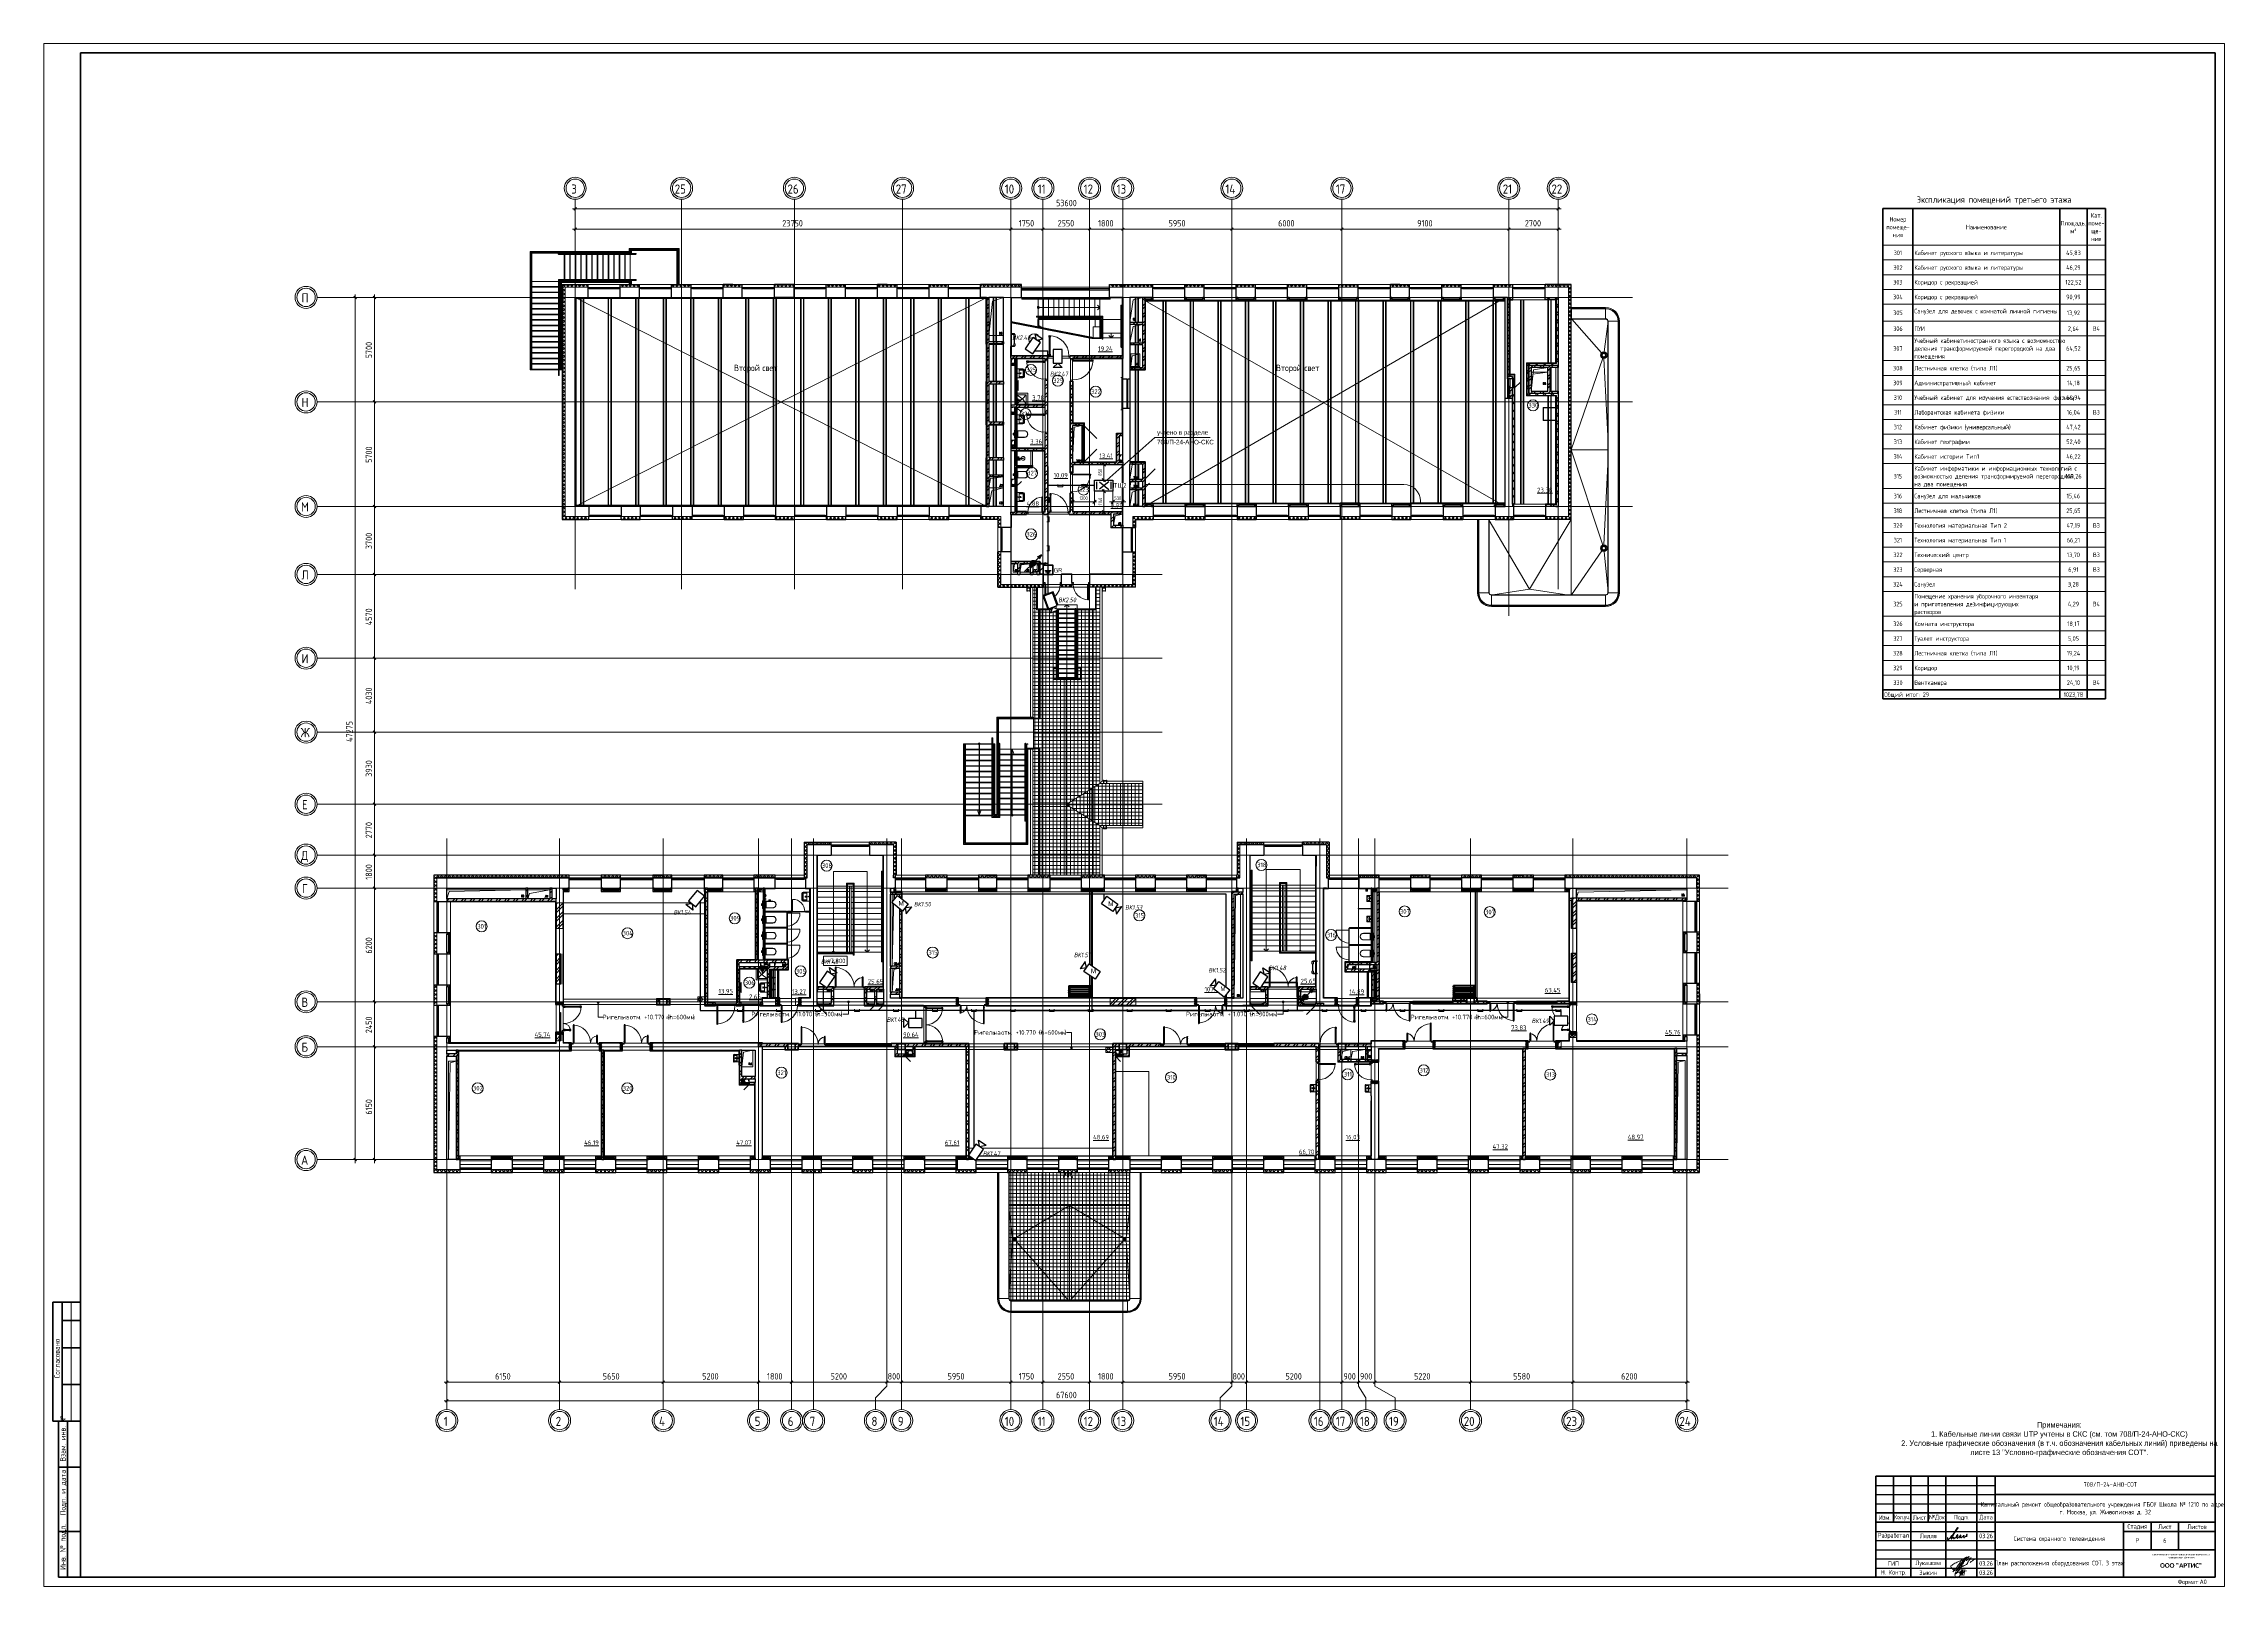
# Paper-space layout 'СОТ3' of a CAD drawing. Header units: millimetres. Extents: x 3089 to 4278, y 3628 to 4469.
# The model-space entities are those that its viewports show. They can reach past a viewport. Long polylines and large blocks are cut down to what shows.
import ezdxf
from ezdxf import colors
from ezdxf.entities.mleader import LeaderData, LeaderLine
from ezdxf.enums import TextEntityAlignment as Align
from ezdxf.math import Vec2, Vec3

# ---------------------------------------------------------------- set-up
doc = ezdxf.new("R2010")
doc.units = ezdxf.units.MM
doc.set_wipeout_variables(frame=1)
for name, pattern in [('ADSK_Линия сетки', [25, 20, -2.5, 0, -2.5]), ('ADSK_Сверху', [450, 300, -150]), ('ADSK_Штриховая_ш2 п1_5', [4.5, 3, -1.5])]:
    doc.linetypes.add(name, pattern=pattern)
for name, color, linetype in [('0_ANNOT_Dimensions', 7, 'Continuous'), ('__НАДПИСИ', 7, 'Continuous'), ('PDF _Текст', 7, 'Continuous'), ('RC-Позиционные_обозначения', 7, 'Continuous'), ('СОТ', 7, 'Continuous'), ('стена', 20, 'Continuous'), ('Стены', 194, 'Continuous'), ('Узлы', 7, 'Continuous')]:
    doc.layers.add(name, color=color, linetype=linetype)
for name, color, linetype, lineweight in [('_ Окна', 7, 'Continuous', 9), ('__ФОРМАТ', 7, 'Continuous', 40), ('E-Безопасность-G', 153, 'Continuous', 35), ('E-Данные-G', 140, 'Continuous', 35), ('Provodka', 151, 'Continuous', 30), ('RC-Видеонаблюдение', 5, 'Continuous', 30), ('RC-Выноски', 7, 'Continuous', 0), ('RC-Линии_связи-Адресные', 5, 'Continuous', 30), ('Аннотация', 7, 'Continuous', 18), ('Витраж', 7, 'Continuous', 9), ('Графика спецификации', 7, 'Continuous', 20), ('Двери', 252, 'Continuous', 9), ('Крыша', 7, 'Continuous', 9), ('Крыша штриховка', 7, 'Continuous', 9), ('Лестницы', 252, 'Continuous', 9), ('Линии', 7, 'Continuous', 9), ('Марки помещений', 252, 'Continuous', 20), ('Маркировка Не АУ', 7, 'Continuous', 25), ('Мебель', 252, 'Continuous', 18), ('Несущие колонны', 252, 'Continuous', 18), ('НО ВН - ВК', 164, 'Continuous', 50), ('Обобщенные модели', 252, 'Continuous', 18), ('Оборудование', 8, 'Continuous', 18), ('Ограждение', 252, 'Continuous', 9), ('Окна', 252, 'Continuous', 9), ('Оси', 252, 'Continuous', 9), ('Отметки', 7, 'Continuous', 9), ('ОФ_рамка', 8, 'Continuous', 60), ('Панели витража', 252, 'Continuous', 9), ('Перекрытие', 252, 'Continuous', 18), ('Подписи', 7, 'Continuous', 13), ('Размеры', 7, 'Continuous', 9), ('Сантехника', 252, 'Continuous', 9), ('СКУД', 1, 'Continuous', 30), ('Стены внутренние', 7, 'Continuous', 18), ('Стены наружные', 7, 'Continuous', 18), ('Стены разрез', 7, 'Continuous', 30), ('Стены штриховка', 7, 'Continuous', 9), ('Стрелки вверх', 7, 'Continuous', 18), ('Тонкие линии', 7, 'Continuous', 18)]:
    doc.layers.add(name, color=color, linetype=linetype, lineweight=lineweight)
doc.layers.add('PDF _СОТ', color=7, linetype='Continuous', true_color=0xb82d00)
doc.layers.add('Двери открывание', color=7, linetype='Continuous', lineweight=9, true_color=0xc0c0c0)
doc.layers.add('ОФ_подписи', color=5, linetype='Continuous', lineweight=13, true_color=0x0000ff)
doc.styles.add('ALG_Mipgost', font='')
doc.styles.add('dim', font='romans.shx', dxfattribs={"width": 0.7})
doc.styles.add('GOST 2.304 type A', font='', dxfattribs={"height": 250})
doc.styles.add('GOST Common', font='', dxfattribs={"width": 0.9, "height": 500})
doc.styles.add('GOST Common_1', font='', dxfattribs={"height": 250})
doc.styles.add('GOST Common_2', font='', dxfattribs={"width": 0.9, "height": 250})
doc.styles.add('GOST Common_3', font='', dxfattribs={"height": 3.5})
doc.styles.add('GOST Common_4', font='', dxfattribs={"height": 7})
doc.styles.add('ISOCPEUR', font='isocpeur.ttf', dxfattribs={"width": 0.9, "height": 350})
doc.styles.add('Mipgost', font='', dxfattribs={"height": 500})
doc.styles.add('Mipgost_5', font='', dxfattribs={"height": 250})
doc.styles.add('RubezhCAD', font='', dxfattribs={"oblique": 10})
doc.styles.get("Standard").update_dxf_attribs({"font": ''})
doc.styles.add('ГОСТ 2.304', font='')
doc.styles.get('ALG_Mipgost').set_extended_font_data('Mipgost')
doc.styles.get('GOST 2.304 type A').set_extended_font_data('GOST 2.304 type A')
doc.styles.get('GOST Common').set_extended_font_data('GOST type B')
doc.styles.get('GOST Common_1').set_extended_font_data('GOST type B')
doc.styles.get('GOST Common_2').set_extended_font_data('GOST type B')
doc.styles.get('GOST Common_3').set_extended_font_data('GOST 2.304 type A')
doc.styles.get('GOST Common_4').set_extended_font_data('GOST 2.304 type A')
doc.styles.get('Mipgost').set_extended_font_data('Mipgost')
doc.styles.get('Mipgost_5').set_extended_font_data('Mipgost')
doc.styles.get('RubezhCAD').set_extended_font_data('GOST type A')
doc.styles.get('Standard').set_extended_font_data('GOST type B')
doc.styles.get('ГОСТ 2.304').set_extended_font_data('GOST 2.304 type A')
doc.dimstyles.new('СПДС', dxfattribs={"dimscale": 100, "dimtxt": 2, "dimasz": 1.8, "dimexe": 2, "dimexo": 0, "dimgap": 1, "dimtad": 1, "dimdec": 0, "dimrnd": 1, "dimtxsty": 'dim', "dimblk": 'OBLIQUE', "dimcen": 2.5, "dimdle": 1, "dimclrt": 7, "dimaunit": 1, "dimadec": 0, "dimazin": 0, "dimtfac": 1, "dimtdec": 0, "dimtix": 1, "dimtmove": 2, "dimatfit": 3, "dimldrblk": 'OPEN', "dimfxl": 1, "dimlwd": 13, "dimlwe": 13, "dimarcsym": 0})

# ---------------------------------------------------------------- blocks, each defined once
blk = doc.blocks.new('RC-UGO-CAM-03')
blk.add_wipeout([(3.7, 0), (6.2, 2.5), (6.2, -2.5)])
blk.add_wipeout([(-3.7, -2.5), (-3.7, 2.5), (3.7, 2.5), (3.7, -2.5)])
for p, q in [((3.7, 0), (6.2, 2.5)), ((6.2, 2.5), (6.2, -2.5)), ((3.7, 0), (6.2, -2.5))]:
    blk.add_line(p, q)
blk.add_lwpolyline([(3.7, 3), (-4.2, 3), (-4.2, -3), (3.7, -3)])
blk.add_lwpolyline([(3.7, -2.5), (3.7, 2.5), (-3.7, 2.5), (-3.7, -2.5), (3.7, -2.5)], close=True)
blk.add_attdef('PSTN', text='', height=2.5).set_placement((4.6, 3.3), align=Align.BOTTOM_LEFT)
blk = doc.blocks.new('*U991')
at = {"layer": 'Provodka'}
h = blk.add_hatch(color=256, dxfattribs=at)
h.paths.add_polyline_path([(150, 0, 0.1989124), (106, 106), (0, 0), (-75, -130, 0.5773503)])
h.paths.add_polyline_path([(0, 0), (-106, -106, 0.0655435), (-75, -130)])
h.paths.add_polyline_path([(0, 0), (-130, -75, 0.0655435), (-106, -106)])
h.paths.add_polyline_path([(106, 106, 0.6681786), (-150, 0, 0.1316525), (-130, -75), (0, 0)])
at = {"layer": 'Provodka', "color": 1}
for p, q in [((-460, -460), (0, 0)), ((0, 0), (-229, -132)), ((0, 0), (-132, -229)), ((0, 0), (460, 460)), ((460, 460), (230, 327)), ((460, 460), (327, 230))]:
    blk.add_line(p, q, dxfattribs=at)
at = {"layer": 'Provodka'}
blk.add_circle((0, 0), 150, dxfattribs=at)
blk = doc.blocks.new('А0')
at = {"layer": 'ОФ_рамка', "color": 0, "linetype": 'Continuous', "lineweight": 5, "ltscale": 100}
for points in [[(341068, -309617), (222168, -309617)], [(222168, -309617), (222168, -393717)], [(341068, -393717), (341068, -309617)], [(222168, -393717), (341068, -393717)]]:
    blk.add_lwpolyline(points, dxfattribs=at)
at = {"layer": 'ОФ_рамка', "color": 0, "linetype": 'Continuous', "ltscale": 100}
for points in [[(340568, -310117), (224168, -310117)], [(224168, -310117), (224168, -393217)], [(340568, -393217), (340568, -310117)], [(224168, -393217), (340568, -393217)]]:
    blk.add_lwpolyline(points, dxfattribs=at)
at = {"layer": 'ОФ_рамка', "color": 0, "linetype": 'Continuous'}
for points in [[(222668, -384717), (222668, -378217)], [(224168, -378217), (222668, -378217)], [(223168, -384717), (223168, -378217)], [(223168, -379217), (224168, -379217)], [(224168, -393217), (224168, -378217)], [(223168, -380717), (224168, -380717)], [(223168, -382717), (224168, -382717)], [(222668, -384717), (224168, -384717)], [(222968, -393217), (222968, -384717)], [(223468, -393217), (223468, -384717)], [(222968, -387217), (224168, -387217)], [(222968, -390717), (224168, -390717)], [(224168, -393217), (222968, -393217)]]:
    blk.add_lwpolyline(points, dxfattribs=at)
at = {"layer": 'ОФ_рамка', "color": 0, "linetype": 'Continuous', "lineweight": 5}
blk.add_lwpolyline([(223668, -384717), (223668, -378217)], dxfattribs=at)
at = {"layer": 'ОФ_рамка', "color": 0, "linetype": 'Continuous', "lineweight": 5, "char_height": 300, "attachment_point": 1, "rotation": 90, "style": 'ГОСТ 2.304'}
for s, insert, width in [('\\fGOST 2.304 type A|b0|i0|c1|p34;\\W1.0000000000;\\T1.0000000000;\\o\\lСогласовано', (222748, -382374), 1992.86), ('\\fGOST 2.304 type A|b0|i0|c1|p34;\\W1.0000000000;\\T1.0000000000;\\o\\lВзам. инв. №', (223066, -386910), 2077.93), ('\\fGOST 2.304 type A|b0|i0|c1|p34;\\W1.0000000000;\\T1.0000000000;\\o\\lПодп. и дата', (223068, -389839), 2065.5), ('\\fGOST 2.304 type A|b0|i0|c1|p34;\\W1.0000000000;\\T1.0000000000;\\o\\lИнв. № подл.', (223065, -392816), 2070.21)]:
    blk.add_mtext(s, dxfattribs=dict(at, insert=insert, width=width))
at = {"layer": 'ОФ_рамка', "color": 0, "linetype": 'Continuous', "lineweight": 5, "ltscale": 100, "char_height": 250, "attachment_point": 1, "style": 'ГОСТ 2.304'}
for s, insert, width in [('\\fGOST 2.304 type A|b0|i0|c1|p34;\\W1.0000000000;\\T1.0000000000;\\o\\lФормат', (338524, -393342), 1107.32), ('A0', (339716, -393345), 375.36)]:
    blk.add_mtext(s, dxfattribs=dict(at, insert=insert, width=width))
blk = doc.blocks.new('П_Зыкин')
at = {"layer": 'ОФ_подписи', "color": 5, "ltscale": 100, "transparency": 33554687}
for p, q in [((142, 249), (62, -174)), ((102, 37), (218, 37)), ((258, 249), (178, -174))]:
    blk.add_line(p, q, dxfattribs=at)
blk.add_lwpolyline([(-462, 273), (-74, 273), (-446, -30)], dxfattribs=at)
for centre, radius, start, end in [((-271, -94), 186, 314.23929, 159.93483), ((345, -1372), 1523, 88.87583, 117.8788), ((1109, -252), 1204, 158.75935, 174.23097), ((-1024, 224), 1068, 337.81444, 2.88593), ((-849, 72), 852, 342.83077, 7.48151), ((-9, 182), 4.48, 8.96906, 155.65511), ((-643, 22), 732, 344.4555, 20.46196), ((-318, -169), 151, 108.7568, 173.42509), ((-287, -115), 185, 191.53585, 322.35119)]:
    blk.add_arc(centre, radius, start, end, dxfattribs=at)
blk = doc.blocks.new('П_Лукашова')
at = {"layer": 'ОФ_подписи', "color": 5}
for p, q in [((221, 339), (-221, -339)), ((286, 371), (-156, -307)), ((283, 370), (218, 338))]:
    blk.add_line(p, q, dxfattribs=at)
for points in [[(-221, -339), (-276, -344), (-368, -289), (-446, -221), (-505, -166), (-522, -116), (-412, -16), (-295, 56), (-173, 120), (-49, 179), (33, 216), (87, 237), (52, 221), (11, 167), (-59, 51), (-126, -52), (-177, -132), (-256, -231), (-409, -409)], [(360, 20), (294, -18), (203, -65), (91, -124), (-73, -248)], [(366, 415), (236, 213), (85, -37), (-50, -300)], [(221, 301), (344, 360), (434, 401), (475, 416), (464, 395), (420, 336), (342, 232), (310, 203), (337, 221), (420, 283), (490, 322), (558, 352), (576, 358), (491, 240), (403, 113), (374, 49), (360, 20)], [(530, 102), (646, 199), (748, 254)]]:
    blk.add_spline(points, degree=3, dxfattribs=at)
blk = doc.blocks.new('штамп')
at = {"layer": '__ФОРМАТ', "linetype": 'Continuous', "lineweight": 50}
for p, q in [((531929, 45357), (531929, 50857)), ((531929, 50857), (550429, 50857)), ((532879, 48357), (532879, 50857)), ((533829, 45357), (533829, 50857)), ((534779, 48357), (534779, 50857)), ((535729, 45357), (535729, 50857)), ((537429, 45357), (537429, 50857)), ((538429, 45357), (538429, 50857)), ((550429, 45357), (550429, 50857)), ((531929, 48857), (538429, 48857)), ((538429, 49857), (550429, 49857)), ((531929, 48357), (550429, 48357)), ((545429, 45357), (545429, 48357)), ((545429, 47857), (550429, 47857)), ((546929, 46857), (546929, 48357)), ((548429, 46857), (548429, 48357)), ((538429, 46857), (550429, 46857)), ((531929, 45357), (550429, 45357))]:
    blk.add_line(p, q, dxfattribs=at)
at = {"layer": '__ФОРМАТ', "linetype": 'Continuous', "lineweight": -2}
for p, q in [((531929, 50357), (538429, 50357)), ((531929, 49857), (538429, 49857)), ((531929, 49357), (538429, 49357)), ((531929, 48857), (538429, 48857)), ((531929, 47857), (538429, 47857)), ((531929, 47357), (538429, 47357)), ((531929, 46857), (538429, 46857)), ((538429, 46857), (550429, 46857)), ((531929, 46357), (538429, 46357)), ((531929, 45857), (538429, 45857))]:
    blk.add_line(p, q, dxfattribs=at)
at = {"layer": 'Подписи', "color": 5, "lineweight": 25}
blk.add_lwpolyline([(535847, 47525), (535833, 47500), (535823, 47461), (535824, 47440), (535829, 47423), (535840, 47414), (535857, 47413), (535876, 47421), (535897, 47435), (535917, 47454), (536005, 47539), (536088, 47624), (536142, 47690), (536203, 47776), (536266, 47874), (536323, 47953), (536362, 48009), (536395, 48059), (536405, 48060), (536397, 48045), (536295, 47925), (536205, 47790), (536095, 47603), (536059, 47544), (536038, 47506), (536029, 47485), (536027, 47473), (536027, 47462), (536031, 47457), (536037, 47454), (536045, 47456), (536057, 47466), (536072, 47479), (536107, 47506), (536133, 47525), (536147, 47532), (536152, 47532), (536153, 47529), (536150, 47520), (536147, 47504), (536146, 47491), (536148, 47479), (536150, 47471), (536157, 47465), (536166, 47462), (536178, 47464), (536189, 47469), (536215, 47480), (536240, 47498), (536281, 47529), (536306, 47550), (536324, 47567), (536342, 47582), (536372, 47609), (536388, 47629), (536397, 47646), (536399, 47657), (536398, 47666), (536393, 47671), (536383, 47671), (536372, 47667), (536356, 47653), (536336, 47632), (536323, 47612), (536313, 47599), (536309, 47587), (536310, 47579), (536315, 47575), (536326, 47579), (536335, 47585), (536344, 47592), (536348, 47595), (536352, 47596), (536354, 47595), (536355, 47592), (536349, 47583), (536342, 47575), (536334, 47561), (536326, 47547), (536322, 47538), (536320, 47531), (536321, 47523), (536325, 47519), (536328, 47519), (536333, 47524), (536338, 47527), (536344, 47526), (536346, 47520), (536351, 47508), (536355, 47498), (536359, 47493), (536366, 47491), (536375, 47491), (536385, 47497), (536412, 47513), (536436, 47532), (536466, 47559), (536491, 47583), (536517, 47607), (536529, 47621), (536545, 47642), (536547, 47643), (536546, 47644), (536543, 47644), (536541, 47642), (536538, 47637), (536499, 47577), (536491, 47558), (536482, 47544), (536480, 47535), (536479, 47529), (536481, 47524), (536483, 47522), (536489, 47523), (536494, 47526), (536502, 47532), (536512, 47539), (536522, 47544), (536530, 47548), (536541, 47549), (536547, 47546), (536550, 47541), (536551, 47531), (536552, 47525), (536553, 47521), (536558, 47517), (536562, 47515), (536568, 47515), (536575, 47517), (536583, 47523), (536596, 47533), (536617, 47547), (536636, 47561), (536659, 47583), (536688, 47609), (536702, 47620), (536713, 47630), (536721, 47636), (536727, 47641), (536727, 47643), (536726, 47644), (536723, 47643), (536720, 47638), (536715, 47629), (536693, 47594), (536681, 47575), (536676, 47566), (536674, 47557), (536677, 47551), (536679, 47547), (536684, 47546), (536689, 47549), (536695, 47552), (536700, 47554), (536709, 47554), (536716, 47551), (536717, 47545), (536719, 47535), (536721, 47527), (536725, 47524), (536731, 47520), (536741, 47523), (536747, 47528), (536757, 47534), (536779, 47550), (536809, 47572), (536842, 47600), (536865, 47623), (536880, 47642), (536895, 47664), (536899, 47675), (536901, 47684), (536898, 47689), (536891, 47693), (536881, 47689), (536873, 47682), (536862, 47668), (536856, 47654), (536855, 47638), (536856, 47622), (536856, 47598), (536858, 47583), (536860, 47572), (536864, 47560), (536871, 47551)], dxfattribs=at)
at = {"layer": 'ОФ_подписи'}
for name, p, xscale, yscale, zscale in [('П_Лукашова', (536533, 46057), 1.010226427429054, 1.010226427429054, 1.010226427429054), ('П_Зыкин', (536581, 45585), 0.7621923841183493, 0.7621923841183493, 0.7621923841183493)]:
    blk.add_blockref(name, p, dxfattribs=dict(at, xscale=xscale, yscale=yscale, zscale=zscale))
at = {"transparency": 33554687, "attachment_point": 5, "style": 'ГОСТ 2.304'}
for s, insert, char_height, width in [('{\\fArial|b0|i0|c204|p34;комплексное проектирование промышленных и гражданских объектов}', (548563, 46495), 100, 3372.21), ('{\\fCorbel Light|b1|i0|c204|p34;ООО "АРТИС"}', (548563, 45995), 250, 4171.2)]:
    blk.add_mtext(s, dxfattribs=dict(at, insert=insert, char_height=char_height, width=width))
at = {"layer": '__НАДПИСИ', "lineweight": 9, "ltscale": 2, "style": 'ISOCPEUR', "flags": 1}
blk.add_attdef('NOTATION', (548864, 51134), '', height=250, dxfattribs=at)
at = {"layer": '__НАДПИСИ', "lineweight": 9, "ltscale": 2, "style": 'RubezhCAD', "oblique": 10}
blk.add_attdef('SHEET', text='', height=250, dxfattribs=at).set_placement((547679, 47357), align=Align.MIDDLE_CENTER)
at = {"layer": '__ФОРМАТ', "color": 7, "linetype": 'Continuous', "lineweight": 20, "char_height": 250, "attachment_point": 5, "style": 'GOST 2.304 type A'}
for s, insert, width in [('\\pi-7.5,l7.5,t7.5;{\\W0.9;\\C256;Кол.уч.}', (533354, 48607), 950), ('Капитальный ремонт общеобразовательного учреждения ГБОУ Школа № 1210 по адресу:      \\Pг. Москва, ул. Живописная д. 32', (544429, 49085), 12000)]:
    blk.add_mtext(s, dxfattribs=dict(at, insert=insert, width=width))
for s, insert, width, line_spacing_factor in [('\\pi-7.5,l7.5,t7.5;{\\C256;№Док}', (535254, 48607), 950, 1.2), ('\\pi-7.5,l7.5,t7.5;{\\C256;Подп.}', (536584, 48607), 1710.72, 1.2), ('\\pi-7.5,l7.5,t7.5;{\\C256;Дата}', (537929, 48607), 1000, 1.2), ('\\pi-7.5,l7.5,t7.5;{\\C256;Изм.}', (532404, 48607), 950, 1.2), ('\\pi-7.5,l7.5,t7.5;{\\C256;Разработал}', (532879, 47607), 1900, 1.2), ('\\pi-7.5,l7.5,t7.5;{\\C256;Лист}', (534304, 48607), 950, 1.2), ('{\\C256;Лялля}', (534779, 47607), 1900, 1.2), ('{\\C256;03.26}', (537929, 47607), 1000, 1.2), ('Система охранного телевидения', (541929, 47427), 6828.82, 0.85), ('\\pi-7.5,l7.5,t7.5;{\\C256;Стадия}', (546179, 48107), 1500, 1.2), ('\\pi-7.5,l7.5,t7.5;{\\C256;Лист}', (547679, 48107), 1500, 1.2), ('\\pi-7.5,l7.5,t7.5;{\\C256;Листов}', (549429, 48107), 2000, 1.2), ('\\pi-750,l750,t750;{\\C256;Р}', (546179, 47357), 1500, 1.2), ('{\\C256;Н. Контр. }', (532879, 45592), 1900, 1.2), ('\\pi-7.5,l7.5,t7.5;{\\C256;ГИП}', (532879, 46107), 1900, 1.2), ('{\\C256;Лукашова}', (534779, 46107), 1900, 1.2), ('\\pi-750,l750,t750;{\\C256;Зыкин}', (534779, 45607), 1900, 1.2), ('{\\C256;03.26}', (537929, 46107), 1000, 1.2), ('{\\C256;03.26}', (537929, 45607), 1000, 1.2)]:
    blk.add_mtext(s, dxfattribs=dict(at, insert=insert, width=width, line_spacing_factor=line_spacing_factor))
at = {"layer": 'стена', "color": 18, "true_color": 0x000000, "insert": (543249, 50539), "char_height": 250, "width": 3851.47, "attachment_point": 1, "style": 'GOST 2.304 type A'}
blk.add_mtext('708/П-24-АНО-СОТ', dxfattribs=at)
blk = doc.blocks.new('_Oblique')
at = {"color": 0, "linetype": 'ByBlock', "lineweight": -2}
blk.add_line((-0.5, -0.5), (0.5, 0.5), dxfattribs=at)
blk = doc.blocks.new('*D994')
at = {"layer": '0_ANNOT_Dimensions', "color": 0, "lineweight": 13, "transparency": 16777216}
for p, q in [((278809, 378488), (277409, 378488)), ((277509, 379075), (277509, 378288)), ((278709, 379079), (278709, 378288))]:
    blk.add_line(p, q, dxfattribs=at)
at = {"layer": 'Defpoints', "color": 0, "transparency": 16777216}
for p in [(277509, 379075), (277509, 378488), (278709, 379079)]:
    blk.add_point(p, dxfattribs=at)
at = {"layer": '0_ANNOT_Dimensions', "color": 0, "lineweight": 13, "transparency": 16777216, "xscale": 180, "yscale": 180, "zscale": 180, "rotation": 180}
blk.add_blockref('_Oblique', (277509, 378488), dxfattribs=at)
at = {"layer": '0_ANNOT_Dimensions', "color": 0, "lineweight": 13, "transparency": 16777216, "xscale": 180, "yscale": 180, "zscale": 180}
blk.add_blockref('_Oblique', (278709, 378488), dxfattribs=at)
at = {"layer": '0_ANNOT_Dimensions', "color": 7, "transparency": 16777216, "insert": (278109, 378688), "char_height": 200, "attachment_point": 5, "style": 'dim'}
blk.add_mtext('1200', dxfattribs=at)
blk = doc.blocks.new('_Open')
at = {"color": 0, "linetype": 'ByBlock', "lineweight": -2}
for p, q in [((-1, 0.17), (0, 0)), ((-1, -0.17), (0, 0)), ((0, 0), (-1, 0))]:
    blk.add_line(p, q, dxfattribs=at)
blk = doc.blocks.new('*D995')
at = {"layer": '0_ANNOT_Dimensions', "color": 0, "lineweight": 13, "transparency": 16777216}
for p, q in [((279709, 378491), (279529, 378491)), ((279709, 379075), (279709, 378291)), ((279709, 378491), (280239, 378491)), ((280239, 379079), (280239, 378291)), ((280239, 378491), (280419, 378491))]:
    blk.add_line(p, q, dxfattribs=at)
at = {"layer": 'Defpoints', "color": 0, "transparency": 16777216}
for p in [(279709, 379075), (280239, 379079), (280239, 378491)]:
    blk.add_point(p, dxfattribs=at)
at = {"layer": '0_ANNOT_Dimensions', "color": 0, "lineweight": 13, "transparency": 16777216, "xscale": 180, "yscale": 180, "zscale": 180}
blk.add_blockref('_Oblique', (279709, 378491), dxfattribs=at)
at = {"layer": '0_ANNOT_Dimensions', "color": 0, "lineweight": 13, "transparency": 16777216, "xscale": 180, "yscale": 180, "zscale": 180, "rotation": 180}
blk.add_blockref('_Oblique', (280239, 378491), dxfattribs=at)
at = {"layer": '0_ANNOT_Dimensions', "color": 7, "transparency": 16777216, "insert": (279974, 378691), "char_height": 200, "attachment_point": 5, "style": 'dim'}
blk.add_mtext('530', dxfattribs=at)
blk = doc.blocks.new('*D996')
at = {"layer": '0_ANNOT_Dimensions', "color": 0, "lineweight": 13, "transparency": 16777216}
for p, q in [((279444, 379079), (279009, 379079)), ((279209, 379179), (279209, 377835)), ((279444, 377935), (279009, 377935))]:
    blk.add_line(p, q, dxfattribs=at)
at = {"layer": 'Defpoints', "color": 0, "transparency": 16777216}
for p in [(279444, 379079), (279209, 377935), (279444, 377935)]:
    blk.add_point(p, dxfattribs=at)
at = {"layer": '0_ANNOT_Dimensions', "color": 0, "lineweight": 13, "transparency": 16777216, "xscale": 180, "yscale": 180, "zscale": 180}
for p, rotation in [((279209, 379079), 90), ((279209, 377935), 270)]:
    blk.add_blockref('_Oblique', p, dxfattribs=dict(at, rotation=rotation))
at = {"layer": '0_ANNOT_Dimensions', "color": 7, "transparency": 16777216, "insert": (279009, 378507), "char_height": 200, "attachment_point": 5, "rotation": 90, "style": 'dim'}
blk.add_mtext('1140', dxfattribs=at)
blk = doc.blocks.new('*D1000')
at = {"layer": '0_ANNOT_Dimensions', "color": 0, "lineweight": 13, "transparency": 16777216}
for p, q in [((279709, 380525), (279009, 380525)), ((279209, 379575), (279209, 380625)), ((279709, 379675), (279009, 379675))]:
    blk.add_line(p, q, dxfattribs=at)
at = {"layer": 'Defpoints', "color": 0, "transparency": 16777216}
for p in [(279209, 380525), (279709, 380525), (279709, 379675)]:
    blk.add_point(p, dxfattribs=at)
at = {"layer": '0_ANNOT_Dimensions', "color": 0, "lineweight": 13, "transparency": 16777216, "xscale": 180, "yscale": 180, "zscale": 180}
for p, rotation in [((279209, 380525), 90), ((279209, 379675), 270)]:
    blk.add_blockref('_Oblique', p, dxfattribs=dict(at, rotation=rotation))
at = {"layer": '0_ANNOT_Dimensions', "color": 7, "transparency": 16777216, "insert": (279009, 380100), "char_height": 200, "attachment_point": 5, "rotation": 90, "style": 'dim'}
blk.add_mtext('850', dxfattribs=at)
blk = doc.blocks.new('RC-UGO-CAM-01')
at = {"color": 1}
blk.add_wipeout([(3.7, 0), (6.2, 2.5), (6.2, -2.5)], dxfattribs=at)
blk.add_wipeout([(-3.7, -2.5), (-3.7, 2.5), (3.7, 2.5), (3.7, -2.5)], dxfattribs=at)
for p, q in [((3.7, 0), (6.2, 2.5)), ((6.2, 2.5), (6.2, -2.5)), ((3.7, 0), (6.2, -2.5))]:
    blk.add_line(p, q, dxfattribs=at)
blk.add_lwpolyline([(3.7, -2.5), (3.7, 2.5), (-3.7, 2.5), (-3.7, -2.5), (3.7, -2.5)], close=True, dxfattribs=at)
blk.add_attdef('PSTN', text='', height=2.5).set_placement((4.6, 3.3), align=Align.BOTTOM_LEFT)
blk = doc.blocks.new('Перекрытия 1 - Перекрытия 1-1698725-3 этаж копия 1')
at = {"layer": 'Перекрытие', "ltscale": 100}
for p, q in [((4199, 26760), (4199, 25410)), ((4234, 26760), (4234, 25410)), ((4349, 26760), (4349, 25410)), ((4384, 26760), (4384, 25410)), ((5699, 26580), (5699, 15540)), ((5734, 26580), (5734, 15540)), ((5849, 26580), (5849, 15540)), ((5884, 26580), (5884, 15540)), ((7199, 26580), (7199, 15540)), ((7234, 26580), (7234, 15540)), ((7349, 26580), (7349, 15540)), ((7384, 26580), (7384, 15540)), ((8699, 26580), (8699, 15540)), ((8734, 26580), (8734, 15540)), ((8849, 26580), (8849, 15540)), ((8884, 26580), (8884, 15540)), ((10199, 26580), (10199, 15540)), ((10234, 26580), (10234, 15540)), ((10349, 26580), (10349, 15540)), ((10384, 26580), (10384, 15540)), ((11699, 26580), (11699, 15540)), ((11734, 26580), (11734, 15540)), ((11849, 26580), (11849, 15540)), ((11884, 26580), (11884, 15540)), ((13199, 26580), (13199, 15540)), ((13234, 26580), (13234, 15540)), ((13349, 26580), (13349, 15540)), ((13384, 26580), (13384, 15540)), ((14699, 26580), (14699, 15540)), ((14734, 26580), (14734, 15540)), ((14849, 26580), (14849, 15540)), ((14884, 26580), (14884, 15540)), ((16199, 26580), (16199, 15540)), ((16234, 26580), (16234, 15540)), ((16349, 26580), (16349, 15540)), ((16384, 26580), (16384, 15540)), ((17699, 26580), (17699, 15540)), ((17734, 26580), (17734, 15540)), ((17849, 26580), (17849, 15540)), ((17884, 26580), (17884, 15540)), ((19199, 26580), (19199, 15540)), ((19234, 26580), (19234, 15540)), ((19349, 26580), (19349, 15540)), ((19384, 26580), (19384, 15540)), ((20699, 26580), (20699, 15540)), ((20734, 26580), (20734, 15540)), ((20849, 26580), (20849, 15540)), ((20884, 26580), (20884, 15540)), ((22199, 26580), (22199, 15540)), ((22234, 26580), (22234, 15540)), ((22349, 26580), (22349, 15540)), ((22384, 26580), (22384, 15540)), ((23699, 26580), (23699, 15540)), ((23734, 15540), (23734, 26580)), ((23849, 26580), (23849, 15540)), ((23884, 26580), (23884, 15540)), ((25199, 26635), (25199, 15485)), ((25234, 26635), (25234, 15485)), ((25349, 26635), (25349, 15485)), ((25384, 26635), (25384, 15485)), ((26699, 26635), (26699, 23185)), ((26734, 26635), (26734, 23185)), ((26849, 26635), (26849, 23185)), ((26884, 26635), (26884, 23185)), ((4199, 25290), (4199, 24290)), ((4234, 25290), (4234, 24290)), ((4349, 25290), (4349, 24290)), ((4384, 25290), (4384, 24290)), ((4199, 24170), (4199, 22940)), ((4234, 24170), (4234, 22940)), ((4349, 24170), (4349, 22940)), ((4384, 24170), (4384, 22940)), ((4199, 22805), (4199, 17800)), ((4234, 22805), (4234, 17800)), ((4349, 22805), (4349, 17800)), ((4384, 22805), (4384, 17800)), ((26849, 22940), (26849, 21875)), ((26884, 22940), (26884, 21875)), ((27122, 22940), (27122, 21875)), ((26849, 21875), (26849, 21755)), ((26849, 21755), (26849, 21640)), ((26884, 21875), (26884, 21755)), ((26884, 21755), (26884, 21640)), ((27122, 21875), (27122, 21755)), ((27122, 21755), (27122, 21640)), ((26699, 21395), (26699, 15485)), ((26734, 21395), (26734, 15485)), ((26849, 21395), (26849, 15485)), ((26884, 21395), (26884, 15485)), ((4199, 17665), (4199, 16853)), ((4199, 16733), (4199, 16383)), ((4234, 17665), (4234, 16853)), ((4234, 16733), (4234, 16383)), ((4349, 17665), (4349, 16853)), ((4349, 16733), (4349, 16383)), ((4384, 17665), (4384, 16853)), ((4384, 16733), (4384, 16383)), ((4199, 16263), (4199, 15360)), ((4234, 16263), (4234, 15360)), ((4349, 16263), (4349, 15360)), ((4384, 16263), (4384, 15360))]:
    blk.add_line(p, q, dxfattribs=at)
blk = doc.blocks.new('Перекрытия 2 - Перекрытия 1-1699410-3 этаж копия 1')
at = {"layer": 'Перекрытие', "ltscale": 100}
for p, q in [((-26283, 26745), (-26283, 26710)), ((-26283, 26705), (-26283, 15415)), ((-26046, 26745), (-26046, 26710)), ((-26046, 26705), (-26046, 15415)), ((-26011, 26745), (-26011, 26710)), ((-26011, 26705), (-26011, 15415)), ((-25896, 26745), (-25896, 26710)), ((-25896, 26705), (-25896, 15415)), ((-25861, 26745), (-25861, 26710)), ((-25861, 26705), (-25861, 15415)), ((-25623, 26745), (-25623, 26710)), ((-24783, 26745), (-24783, 26710)), ((-24546, 26745), (-24546, 26710)), ((-24546, 26705), (-24546, 15415)), ((-24511, 26745), (-24511, 26710)), ((-24511, 26705), (-24511, 15415)), ((-24396, 26745), (-24396, 26710)), ((-24396, 26705), (-24396, 15415)), ((-24361, 26745), (-24361, 26710)), ((-24361, 26705), (-24361, 15415)), ((-24123, 26745), (-24123, 26710)), ((-23283, 26745), (-23283, 26710)), ((-23046, 26745), (-23046, 26710)), ((-23046, 26705), (-23046, 15415)), ((-23011, 26745), (-23011, 26710)), ((-23011, 26705), (-23011, 15415)), ((-22896, 26745), (-22896, 26710)), ((-22896, 26705), (-22896, 15415)), ((-22861, 26745), (-22861, 26710)), ((-22861, 26705), (-22861, 15415)), ((-22623, 26745), (-22623, 26710)), ((-21783, 26745), (-21783, 26710)), ((-21546, 26745), (-21546, 26710)), ((-21546, 26705), (-21546, 15415)), ((-21511, 26745), (-21511, 26710)), ((-21511, 26705), (-21511, 15415)), ((-21396, 26745), (-21396, 26710)), ((-21396, 26705), (-21396, 15415)), ((-21361, 26745), (-21361, 26710)), ((-21361, 26705), (-21361, 15415)), ((-21123, 26745), (-21123, 26710)), ((-20283, 26745), (-20283, 26710)), ((-20046, 26745), (-20046, 26710)), ((-20046, 26705), (-20046, 15415)), ((-20011, 26745), (-20011, 26710)), ((-20011, 26705), (-20011, 15415)), ((-19896, 26745), (-19896, 26710)), ((-19896, 26705), (-19896, 15415)), ((-19861, 26745), (-19861, 26710)), ((-19861, 26705), (-19861, 15415)), ((-19623, 26745), (-19623, 26710)), ((-18783, 26745), (-18783, 26710)), ((-18546, 26745), (-18546, 26710)), ((-18546, 26705), (-18546, 15415)), ((-18511, 26745), (-18511, 26710)), ((-18511, 26705), (-18511, 15415)), ((-18396, 26745), (-18396, 26710)), ((-18396, 26705), (-18396, 15415)), ((-18361, 26745), (-18361, 26710)), ((-18361, 26705), (-18361, 15415)), ((-18123, 26745), (-18123, 26710)), ((-17283, 26745), (-17283, 26710)), ((-17046, 26745), (-17046, 26710)), ((-17046, 26705), (-17046, 15415)), ((-17011, 26745), (-17011, 26710)), ((-17011, 26705), (-17011, 15415)), ((-16896, 26745), (-16896, 26710)), ((-16896, 26705), (-16896, 15415)), ((-16861, 26745), (-16861, 26710)), ((-16861, 26705), (-16861, 15415)), ((-16623, 26745), (-16623, 26710)), ((-15783, 26745), (-15783, 26710)), ((-15546, 26745), (-15546, 26710)), ((-15546, 26705), (-15546, 15415)), ((-15511, 26745), (-15511, 26710)), ((-15511, 26705), (-15511, 15415)), ((-15396, 26745), (-15396, 26710)), ((-15396, 26705), (-15396, 15415)), ((-15361, 26745), (-15361, 26710)), ((-15361, 26705), (-15361, 15415)), ((-15123, 26745), (-15123, 26710)), ((-14283, 26745), (-14283, 26710)), ((-14046, 26745), (-14046, 26710)), ((-14046, 26705), (-14046, 15415)), ((-14011, 26745), (-14011, 26710)), ((-14011, 26705), (-14011, 15415)), ((-13896, 26745), (-13896, 26710)), ((-13896, 26705), (-13896, 15415)), ((-13861, 26745), (-13861, 26710)), ((-13861, 26705), (-13861, 15415)), ((-13623, 26745), (-13623, 26710)), ((-12783, 26745), (-12783, 26710)), ((-12546, 26745), (-12546, 26710)), ((-12546, 26705), (-12546, 15415)), ((-12511, 26745), (-12511, 26710)), ((-12511, 26705), (-12511, 15415)), ((-12396, 26745), (-12396, 26710)), ((-12396, 26705), (-12396, 15415)), ((-12361, 26745), (-12361, 26710)), ((-12361, 26705), (-12361, 15415)), ((-12123, 26745), (-12123, 26710)), ((-11283, 26745), (-11283, 26710)), ((-11046, 26745), (-11046, 26710)), ((-11046, 26705), (-11046, 15415)), ((-11011, 26745), (-11011, 26710)), ((-11011, 26705), (-11011, 15415)), ((-10896, 26745), (-10896, 26710)), ((-10896, 26705), (-10896, 15415)), ((-10861, 26745), (-10861, 26710)), ((-10861, 26705), (-10861, 15415)), ((-10623, 26745), (-10623, 26710)), ((-9783, 26745), (-9783, 26710)), ((-9546, 26745), (-9546, 26710)), ((-9546, 26705), (-9546, 15415)), ((-9511, 26745), (-9511, 26710)), ((-9511, 26705), (-9511, 15415)), ((-9396, 26745), (-9396, 26710)), ((-9396, 26705), (-9396, 15415)), ((-9361, 26745), (-9361, 26710)), ((-9361, 26705), (-9361, 15415)), ((-9123, 26745), (-9123, 26710)), ((-8283, 26745), (-8283, 26710)), ((-8046, 26745), (-8046, 26710)), ((-8046, 26705), (-8046, 15415)), ((-8011, 26745), (-8011, 26710)), ((-8011, 26705), (-8011, 15415)), ((-7896, 26745), (-7896, 26710)), ((-7896, 26705), (-7896, 15415)), ((-7861, 26745), (-7861, 26710)), ((-7861, 26705), (-7861, 15415)), ((-7623, 26745), (-7623, 26710)), ((-6783, 26745), (-6783, 26710)), ((-6546, 26745), (-6546, 26710)), ((-6546, 26705), (-6546, 15415)), ((-6511, 26745), (-6511, 26710)), ((-6511, 26705), (-6511, 15415)), ((-6396, 26745), (-6396, 26710)), ((-6396, 26705), (-6396, 15415)), ((-6361, 26745), (-6361, 26710)), ((-6361, 26705), (-6361, 15415)), ((-6123, 26745), (-6123, 26710)), ((-5283, 26745), (-5283, 26710)), ((-5046, 26745), (-5046, 26710)), ((-5046, 26705), (-5046, 15415)), ((-5011, 26745), (-5011, 26710)), ((-5011, 26705), (-5011, 15415)), ((-4896, 26745), (-4896, 26710)), ((-4896, 26705), (-4896, 15415)), ((-4861, 26745), (-4861, 26710)), ((-4861, 26705), (-4861, 15415)), ((-4623, 26745), (-4623, 26710)), ((-3546, 26760), (-3546, 24345)), ((-3511, 26760), (-3511, 24345)), ((-3396, 26760), (-3396, 24345)), ((-3361, 26760), (-3361, 24345)), ((-3546, 24225), (-3546, 22155)), ((-3511, 24225), (-3511, 22155)), ((-3396, 24225), (-3396, 22155)), ((-3361, 24225), (-3361, 22155)), ((-3546, 22035), (-3546, 19955)), ((-3511, 22035), (-3511, 19955)), ((-3396, 22035), (-3396, 19955)), ((-3361, 22035), (-3361, 19955)), ((-3546, 19835), (-3546, 18005)), ((-3511, 19835), (-3511, 18005)), ((-3396, 19835), (-3396, 18005)), ((-3361, 19835), (-3361, 18005)), ((-3546, 17885), (-3546, 17095)), ((-3511, 17885), (-3511, 17095)), ((-3396, 17885), (-3396, 17095)), ((-3361, 17885), (-3361, 17095)), ((-3546, 16975), (-3546, 15360)), ((-3511, 16975), (-3511, 15360)), ((-3396, 16975), (-3396, 15360)), ((-3361, 16975), (-3361, 15360)), ((-26283, 15410), (-26283, 15375)), ((-26046, 15410), (-26046, 15375)), ((-26011, 15410), (-26011, 15375)), ((-25896, 15410), (-25896, 15375)), ((-25861, 15410), (-25861, 15375)), ((-25623, 15410), (-25623, 15375)), ((-24783, 15410), (-24783, 15375)), ((-24546, 15410), (-24546, 15375)), ((-24511, 15410), (-24511, 15375)), ((-24396, 15410), (-24396, 15375)), ((-24361, 15410), (-24361, 15375)), ((-24123, 15410), (-24123, 15375)), ((-23283, 15410), (-23283, 15375)), ((-23046, 15410), (-23046, 15375)), ((-23011, 15410), (-23011, 15375)), ((-22896, 15410), (-22896, 15375)), ((-22861, 15410), (-22861, 15375)), ((-22623, 15410), (-22623, 15375)), ((-21783, 15410), (-21783, 15375)), ((-21546, 15410), (-21546, 15375)), ((-21511, 15410), (-21511, 15375)), ((-21396, 15410), (-21396, 15375)), ((-21361, 15410), (-21361, 15375)), ((-21123, 15410), (-21123, 15375)), ((-20283, 15410), (-20283, 15375)), ((-20046, 15410), (-20046, 15375)), ((-20011, 15410), (-20011, 15375)), ((-19896, 15410), (-19896, 15375)), ((-19861, 15410), (-19861, 15375)), ((-19623, 15410), (-19623, 15375)), ((-18783, 15410), (-18783, 15375)), ((-18546, 15410), (-18546, 15375)), ((-18511, 15410), (-18511, 15375)), ((-18396, 15410), (-18396, 15375)), ((-18361, 15410), (-18361, 15375)), ((-18123, 15410), (-18123, 15375)), ((-17283, 15410), (-17283, 15375)), ((-17046, 15410), (-17046, 15375)), ((-17011, 15410), (-17011, 15375)), ((-16896, 15410), (-16896, 15375)), ((-16861, 15410), (-16861, 15375)), ((-16623, 15410), (-16623, 15375)), ((-15783, 15410), (-15783, 15375)), ((-15546, 15410), (-15546, 15375)), ((-15511, 15410), (-15511, 15375)), ((-15396, 15410), (-15396, 15375)), ((-15361, 15410), (-15361, 15375)), ((-15123, 15410), (-15123, 15375)), ((-14283, 15410), (-14283, 15375)), ((-14046, 15410), (-14046, 15375)), ((-14011, 15410), (-14011, 15375)), ((-13896, 15410), (-13896, 15375)), ((-13861, 15410), (-13861, 15375)), ((-13623, 15410), (-13623, 15375)), ((-12783, 15410), (-12783, 15375)), ((-12546, 15410), (-12546, 15375)), ((-12511, 15410), (-12511, 15375)), ((-12396, 15410), (-12396, 15375)), ((-12361, 15410), (-12361, 15375)), ((-12123, 15410), (-12123, 15375)), ((-11283, 15410), (-11283, 15375)), ((-11046, 15410), (-11046, 15375)), ((-11011, 15410), (-11011, 15375)), ((-10896, 15410), (-10896, 15375)), ((-10861, 15410), (-10861, 15375)), ((-10623, 15410), (-10623, 15375)), ((-9783, 15410), (-9783, 15375)), ((-9546, 15410), (-9546, 15375)), ((-9511, 15410), (-9511, 15375)), ((-9396, 15410), (-9396, 15375)), ((-9361, 15410), (-9361, 15375)), ((-9123, 15410), (-9123, 15375)), ((-8283, 15410), (-8283, 15375)), ((-8046, 15410), (-8046, 15375)), ((-8011, 15410), (-8011, 15375)), ((-7896, 15410), (-7896, 15375)), ((-7861, 15410), (-7861, 15375)), ((-7623, 15410), (-7623, 15375)), ((-6783, 15410), (-6783, 15375)), ((-6546, 15410), (-6546, 15375)), ((-6511, 15410), (-6511, 15375)), ((-6396, 15410), (-6396, 15375)), ((-6361, 15410), (-6361, 15375)), ((-6123, 15410), (-6123, 15375)), ((-5283, 15410), (-5283, 15375)), ((-5046, 15410), (-5046, 15375)), ((-5011, 15410), (-5011, 15375)), ((-4896, 15410), (-4896, 15375)), ((-4861, 15410), (-4861, 15375)), ((-4623, 15410), (-4623, 15375))]:
    blk.add_line(p, q, dxfattribs=at)
blk = doc.blocks.new('3 этаж')
at = {"layer": 'Аннотация', "lineweight": 9, "true_color": 0x636466}
h = blk.add_hatch(color=251, dxfattribs=at)
edge = h.paths.add_edge_path()
edge.add_arc((252397, -9207), 50, 0, 360)
h = blk.add_hatch(color=251, dxfattribs=at)
edge = h.paths.add_edge_path()
edge.add_arc((266053, -9170), 50, 0, 360)
h = blk.add_hatch(color=251, dxfattribs=at)
edge = h.paths.add_edge_path()
edge.add_arc((289753, -9170), 50, 0, 360)
h = blk.add_hatch(color=251, dxfattribs=at)
edge = h.paths.add_edge_path()
edge.add_arc((302000, -9207), 50, 0, 360)
h = blk.add_hatch(color=251, dxfattribs=at)
edge = h.paths.add_edge_path()
edge.add_arc((278199, -11677), 50, 0, 360)
at = {"layer": 'Стрелки вверх', "true_color": 0x636466}
h = blk.add_hatch(color=251, dxfattribs=at)
edge = h.paths.add_edge_path()
edge.add_arc((276396, 28687), 50, 0, 360)
for points in [[(276403, 28637), (276429, 28649), (276444, 28672), (276444, 28701), (276429, 28724), (276403, 28736), (276375, 28732), (276354, 28714), (276346, 28687), (276354, 28660), (276375, 28641)], [(277946, 8435), (277973, 8442), (277991, 8464), (277995, 8492), (277984, 8517), (277960, 8533), (277932, 8533), (277908, 8517), (277896, 8492), (277900, 8464), (277919, 8442)], [(265269, -6458), (265270, -6451), (265259, -6426), (265235, -6410), (265207, -6410), (265183, -6426), (265171, -6451), (265172, -6458)], [(290719, -6408), (290720, -6401), (290709, -6376), (290685, -6360), (290657, -6360), (290633, -6376), (290621, -6401), (290622, -6408)]]:
    blk.add_hatch(color=251, dxfattribs=at).paths.add_polyline_path(points)
h = blk.add_hatch(color=251, dxfattribs=at)
edge = h.paths.add_edge_path()
edge.add_arc((277946, 8485), 50, 0, 360)
h = blk.add_hatch(color=251, dxfattribs=at)
edge = h.paths.add_edge_path()
edge.add_arc((265221, -6458), 50, 359.83086, 540.16914)
edge.add_line((265171, -6459), (265221, -6458))
edge.add_line((265221, -6458), (265271, -6459))
h = blk.add_hatch(color=251, dxfattribs=at)
edge = h.paths.add_edge_path()
edge.add_arc((290671, -6408), 50, 359.83086, 540.16914)
edge.add_line((290621, -6409), (290671, -6408))
edge.add_line((290671, -6408), (290721, -6409))
at = {"color": 251, "lineweight": 18, "true_color": 0x636466}
for p, q in [((281386, 27887), (281561, 29112)), ((282086, 29237), (281561, 29112)), ((281386, 26767), (281561, 27642)), ((282086, 27767), (281561, 27642)), ((281568, 28014), (281568, 28076)), ((281625, 28014), (281625, 28076)), ((281675, 28105), (281645, 28105)), ((281645, 28105), (281645, 27985)), ((281679, 28052), (281645, 28052)), ((281645, 27985), (281682, 27985)), ((281699, 28072), (281699, 28082)), ((281709, 28012), (281709, 28022)), ((281436, 25467), (281436, 26167)), ((281436, 26167), (281936, 26167)), ((281436, 25467), (281436, 26167)), ((281436, 26167), (281936, 26167)), ((281936, 26167), (281519, 26055)), ((281886, 26973), (281829, 26973)), ((281829, 26853), (281829, 26973)), ((281886, 26853), (281886, 26973)), ((281901, 26853), (281901, 26838)), ((281911, 26853), (281901, 26853)), ((281955, 26973), (281911, 26853)), ((281911, 26853), (281975, 26853)), ((281936, 26167), (281936, 25467)), ((281936, 26167), (281936, 25467)), ((281975, 26973), (281955, 26973)), ((281975, 26853), (281975, 26973)), ((281975, 26853), (281985, 26853)), ((281985, 26853), (281985, 26838)), ((281436, 25467), (281519, 26055)), ((281936, 25467), (281436, 25467)), ((281936, 25467), (281436, 25467)), ((281736, 25673), (281679, 25673)), ((281679, 25553), (281679, 25673)), ((281736, 25553), (281736, 25673)), ((281751, 25553), (281751, 25538)), ((281761, 25553), (281751, 25553)), ((281805, 25673), (281761, 25553)), ((281761, 25553), (281825, 25553)), ((281825, 25673), (281805, 25673)), ((281825, 25553), (281825, 25673)), ((281825, 25553), (281835, 25553)), ((281835, 25553), (281835, 25538)), ((303269, 24117), (303269, 25167)), ((303269, 25167), (304169, 25167)), ((301998, 24786), (301971, 24302)), ((301986, 24159), (301971, 24032)), ((302121, 24032), (301971, 24032)), ((302000, 23845), (301971, 23732)), ((301982, 24096), (302000, 24096)), ((301982, 24036), (302000, 24036)), ((302121, 24182), (301986, 24159)), ((301995, 24070), (302013, 24070)), ((302121, 24802), (301998, 24786)), ((302121, 23882), (302000, 23845)), ((302013, 24083), (302013, 24049)), ((302033, 23827), (302016, 23827)), ((302016, 23827), (302016, 23760)), ((302035, 23797), (302016, 23797)), ((302017, 24379), (302017, 24344)), ((302049, 24392), (302030, 24392)), ((302049, 24331), (302030, 24331)), ((302031, 24050), (302031, 24082)), ((302046, 23808), (302046, 23814)), ((302052, 23775), (302052, 23781)), ((302060, 24379), (302060, 24344)), ((302060, 24050), (302060, 24082)), ((302105, 23827), (302072, 23787)), ((302072, 23760), (302072, 23827)), ((302092, 24392), (302074, 24392)), ((302092, 24331), (302074, 24331)), ((302078, 24097), (302097, 24067)), ((302078, 24036), (302078, 24097)), ((302105, 23760), (302085, 23803)), ((302115, 24097), (302097, 24067)), ((302115, 24036), (302115, 24097)), ((302121, 24797), (302121, 24302)), ((274925, 23220), (274896, 22857)), ((275096, 22857), (274896, 22857)), ((275096, 23257), (274925, 23220)), ((274955, 22994), (274925, 22994)), ((274925, 22994), (274925, 22874)), ((274958, 22941), (274925, 22941)), ((274925, 22874), (274961, 22874)), ((274978, 22961), (274978, 22971)), ((274988, 22901), (274988, 22911)), ((275085, 22994), (275025, 22923)), ((275025, 22874), (275025, 22994)), ((275085, 22874), (275049, 22951)), ((275096, 23257), (275096, 22857)), ((302016, 23760), (302037, 23760)), ((280796, 20647), (280996, 20647)), ((280825, 20610), (280796, 20247)), ((280996, 20647), (280825, 20610)), ((280855, 20384), (280825, 20384)), ((280825, 20384), (280825, 20264)), ((280858, 20331), (280825, 20331)), ((280825, 20264), (280861, 20264)), ((280878, 20351), (280878, 20361)), ((280888, 20291), (280888, 20301)), ((280985, 20384), (280925, 20313)), ((280925, 20264), (280925, 20384)), ((280985, 20264), (280949, 20341)), ((273706, 18852), (273794, 19359)), ((273794, 19359), (274506, 19452)), ((274328, 19052), (274284, 18932)), ((274347, 19052), (274328, 19052)), ((274347, 18932), (274347, 19052)), ((274382, 19019), (274382, 19052)), ((274439, 18952), (274439, 19052)), ((274911, 18922), (274911, 19322)), ((274911, 19322), (275111, 19322)), ((274947, 19285), (274911, 18922)), ((274970, 19059), (274940, 19059)), ((274940, 19059), (274940, 18939)), ((275111, 19322), (274947, 19285)), ((274993, 19025), (274993, 19035)), ((275100, 19059), (275040, 18987)), ((275040, 18939), (275040, 19059)), ((275111, 19322), (275111, 19261)), ((275111, 19249), (275111, 18922)), ((274506, 18852), (273706, 18852)), ((273706, 18852), (274506, 18852)), ((273706, 17837), (273860, 18683)), ((274506, 18852), (273860, 18683)), ((274274, 18932), (274274, 18917)), ((274284, 18932), (274274, 18932)), ((274284, 18932), (274347, 18932)), ((274289, 18002), (274289, 18064)), ((274346, 18002), (274346, 18064)), ((274347, 18932), (274357, 18932)), ((274357, 18932), (274357, 18917)), ((274396, 18093), (274366, 18093)), ((274366, 18093), (274366, 17973)), ((274400, 18040), (274366, 18040)), ((274366, 17973), (274403, 17973)), ((274382, 18932), (274419, 18932)), ((274439, 18999), (274402, 18999)), ((274420, 18060), (274420, 18070)), ((274430, 18000), (274430, 18010)), ((275111, 18922), (274911, 18922)), ((274973, 19005), (274940, 19005)), ((274940, 18939), (274977, 18939)), ((275003, 18965), (275003, 18975)), ((275100, 18939), (275064, 19016)), ((281585, 17899), (281585, 17962)), ((281642, 17899), (281642, 17962)), ((281689, 17990), (281659, 17990)), ((281659, 17990), (281659, 17870)), ((281692, 17937), (281659, 17937)), ((281659, 17870), (281696, 17870)), ((281712, 17957), (281712, 17967)), ((281722, 17897), (281722, 17907)), ((281742, 17870), (281770, 17937)), ((281742, 17870), (281742, 17937)), ((281770, 17870), (281770, 17937)), ((281853, 17988), (281793, 17917)), ((281793, 17868), (281793, 17988)), ((281853, 17868), (281817, 17945)), ((276091, 14262), (276138, 14670)), ((276341, 14712), (276138, 14670)), ((276162, 14374), (276162, 14306)), ((276225, 14400), (276188, 14400)), ((276225, 14280), (276188, 14280)), ((276247, 14374), (276247, 14306)), ((276310, 14400), (276273, 14400)), ((276310, 14280), (276273, 14280)), ((276341, 14712), (276341, 14312)), ((276341, 14262), (276091, 14262)), ((248446, -3053), (244146, -3053)), ((244146, -3553), (244278, -3153)), ((244278, -3153), (248446, -3053)), ((248212, -3427), (248212, -3365)), ((248270, -3427), (248270, -3365)), ((248320, -3336), (248290, -3336)), ((248290, -3336), (248290, -3456)), ((248323, -3389), (248290, -3389)), ((248290, -3456), (248327, -3456)), ((248343, -3369), (248343, -3359)), ((248353, -3429), (248353, -3419)), ((249766, -3053), (248566, -3053)), ((248566, -3553), (248656, -3257)), ((248656, -3257), (249766, -3053)), ((249490, -3468), (249490, -3483)), ((249500, -3468), (249490, -3468)), ((249544, -3348), (249500, -3468)), ((249500, -3468), (249564, -3468)), ((249564, -3348), (249544, -3348)), ((249564, -3468), (249564, -3348)), ((249564, -3468), (249574, -3468)), ((249574, -3468), (249574, -3483)), ((249598, -3382), (249598, -3348)), ((249598, -3468), (249635, -3468)), ((249655, -3402), (249618, -3402)), ((249655, -3448), (249655, -3348)), ((261111, -2963), (261159, -3141)), ((261386, -3163), (261111, -3163)), ((261159, -3141), (261386, -3163)), ((261226, -2972), (261196, -2972)), ((261196, -2972), (261196, -3092)), ((261229, -3025), (261196, -3025)), ((261196, -3092), (261233, -3092)), ((261249, -3005), (261249, -2995)), ((261259, -3065), (261259, -3055)), ((261356, -2972), (261296, -3044)), ((261296, -3092), (261296, -2972)), ((261356, -3092), (261320, -3015)), ((268431, -7213), (268431, -3298)), ((268431, -7213), (268526, -3357)), ((268526, -3357), (268739, -3298)), ((287071, -8968), (287145, -3366)), ((287145, -3366), (287421, -3298)), ((287421, -3298), (287421, -8968)), ((294653, -3163), (294703, -2979)), ((294853, -3163), (294653, -3163)), ((294716, -3024), (294686, -3024)), ((294686, -3024), (294686, -3144)), ((294719, -3077), (294686, -3077)), ((294686, -3144), (294722, -3144)), ((294703, -2979), (294853, -2963)), ((294739, -3057), (294739, -3047)), ((294749, -3117), (294749, -3107)), ((294846, -3024), (294786, -3095)), ((294786, -3144), (294786, -3024)), ((294846, -3144), (294810, -3067)), ((305741, -3063), (311746, -3063)), ((305741, -3513), (305823, -3185)), ((305823, -3185), (311746, -3063)), ((311478, -3378), (311478, -3315)), ((311536, -3378), (311536, -3315)), ((311586, -3286), (311556, -3286)), ((311556, -3286), (311556, -3406)), ((311589, -3340), (311556, -3340)), ((311556, -3406), (311593, -3406)), ((311609, -3320), (311609, -3310)), ((311619, -3380), (311619, -3370)), ((261241, -7013), (261285, -7178)), ((261241, -7213), (261241, -7013)), ((261481, -7022), (261451, -7022)), ((261451, -7022), (261451, -7142)), ((261484, -7075), (261451, -7075)), ((261504, -7055), (261504, -7045)), ((261514, -7115), (261514, -7105)), ((261611, -7022), (261551, -7094)), ((261551, -7142), (261551, -7022)), ((261611, -7142), (261575, -7065)), ((262021, -7263), (262021, -7013)), ((262021, -7263), (262063, -7063)), ((262063, -7063), (262621, -7013)), ((262448, -7194), (262448, -7131)), ((262505, -7194), (262505, -7131)), ((262555, -7103), (262525, -7103)), ((262525, -7103), (262525, -7223)), ((262579, -7136), (262579, -7126)), ((268545, -7119), (268545, -7057)), ((268603, -7119), (268603, -7057)), ((268650, -7028), (268620, -7028)), ((268620, -7028), (268620, -7148)), ((268653, -7081), (268620, -7081)), ((268673, -7061), (268673, -7051)), ((268683, -7121), (268683, -7111)), ((268702, -7148), (268731, -7081)), ((268702, -7148), (268702, -7081)), ((268731, -7148), (268731, -7081)), ((268814, -7030), (268754, -7102)), ((268754, -7150), (268754, -7030)), ((268814, -7150), (268778, -7073)), ((261641, -7213), (261241, -7213)), ((261285, -7178), (261641, -7213)), ((261451, -7142), (261488, -7142)), ((262559, -7156), (262525, -7156)), ((262525, -7223), (262562, -7223)), ((262589, -7196), (262589, -7186)), ((268431, -8633), (268431, -7333)), ((268525, -7410), (268431, -8633)), ((268831, -7333), (268525, -7410)), ((268620, -7148), (268656, -7148)), ((293256, -7388), (293300, -7174)), ((293300, -7174), (293706, -7138)), ((293529, -7334), (293529, -7272)), ((293587, -7334), (293587, -7272)), ((293637, -7243), (293607, -7243)), ((293607, -7243), (293607, -7363)), ((293640, -7296), (293607, -7296)), ((293607, -7363), (293644, -7363)), ((293660, -7276), (293660, -7266)), ((293670, -7336), (293670, -7326)), ((293706, -7138), (293706, -7388)), ((294453, -7338), (294453, -7138)), ((294453, -7338), (294498, -7174)), ((294853, -7338), (294453, -7338)), ((294498, -7174), (294853, -7138)), ((294686, -7199), (294656, -7199)), ((294656, -7199), (294656, -7319)), ((294689, -7252), (294656, -7252)), ((294656, -7319), (294692, -7319)), ((294709, -7232), (294709, -7222)), ((294719, -7292), (294719, -7282)), ((294816, -7199), (294756, -7270)), ((294756, -7319), (294756, -7199)), ((294816, -7319), (294780, -7242)), ((264341, -8628), (264371, -8515)), ((265111, -8628), (264341, -8628)), ((265111, -8478), (264371, -8515)), ((264837, -8496), (264873, -8496)), ((264837, -8616), (264873, -8616)), ((264863, -8548), (264899, -8548)), ((264899, -8522), (264899, -8590)), ((264936, -8587), (264936, -8524)), ((264993, -8587), (264993, -8524)), ((265030, -8493), (265066, -8553)), ((265030, -8616), (265030, -8493)), ((265103, -8493), (265066, -8553)), ((265103, -8616), (265103, -8493)), ((267051, -8628), (267087, -8508)), ((267471, -8628), (267051, -8628)), ((267471, -8478), (267087, -8508)), ((267177, -8496), (267213, -8496)), ((267177, -8616), (267213, -8616)), ((267203, -8548), (267239, -8548)), ((267239, -8522), (267239, -8590)), ((267276, -8587), (267276, -8524)), ((267333, -8587), (267333, -8524)), ((267370, -8493), (267406, -8553)), ((267370, -8616), (267370, -8493)), ((267443, -8493), (267406, -8553)), ((267443, -8616), (267443, -8493)), ((267591, -8628), (267627, -8508)), ((267951, -8628), (267591, -8628)), ((267951, -8478), (267627, -8508)), ((267657, -8496), (267693, -8496)), ((267657, -8616), (267693, -8616)), ((267683, -8548), (267719, -8548)), ((267719, -8522), (267719, -8590)), ((267756, -8587), (267756, -8524)), ((267813, -8587), (267813, -8524)), ((267850, -8493), (267886, -8553)), ((267850, -8616), (267850, -8493)), ((267923, -8493), (267886, -8553)), ((267923, -8616), (267923, -8493)), ((268608, -8551), (268608, -8566)), ((268618, -8551), (268608, -8551)), ((268661, -8431), (268618, -8551)), ((268618, -8551), (268681, -8551)), ((268681, -8431), (268661, -8431)), ((268681, -8551), (268681, -8431)), ((268681, -8551), (268691, -8551)), ((268691, -8551), (268691, -8566)), ((268715, -8464), (268715, -8431)), ((268715, -8551), (268752, -8551)), ((268773, -8484), (268735, -8484)), ((268772, -8531), (268773, -8431)), ((287231, -8850), (287231, -8787)), ((287289, -8850), (287289, -8787)), ((287339, -8759), (287309, -8759)), ((287309, -8759), (287309, -8879)), ((287342, -8812), (287309, -8812)), ((287309, -8879), (287346, -8879)), ((287362, -8792), (287362, -8782)), ((287372, -8852), (287372, -8842)), ((287941, -8628), (287970, -8503)), ((288776, -8628), (287941, -8628)), ((288776, -8478), (287970, -8503)), ((288492, -8496), (288528, -8496)), ((288492, -8616), (288528, -8616)), ((288518, -8548), (288554, -8548)), ((288554, -8522), (288554, -8590)), ((288591, -8587), (288591, -8524)), ((288648, -8587), (288648, -8524)), ((288685, -8493), (288721, -8553)), ((288685, -8616), (288685, -8493)), ((288758, -8493), (288721, -8553)), ((288758, -8616), (288758, -8493)), ((290716, -8628), (290745, -8501)), ((291551, -8628), (290716, -8628)), ((291551, -8478), (290745, -8501)), ((291381, -8522), (291381, -8590)), ((291443, -8496), (291407, -8496)), ((291443, -8616), (291407, -8616)), ((291466, -8522), (291466, -8590)), ((291528, -8496), (291492, -8496)), ((291528, -8616), (291492, -8616)), ((260325, -11915), (260826, -11808)), ((260826, -11808), (260826, -12708)), ((269493, -11854), (269146, -11813)), ((269146, -12013), (269146, -11813)), ((269146, -11813), (269546, -11813)), ((269199, -11876), (269169, -11876)), ((269169, -11876), (269169, -11996)), ((269329, -11876), (269269, -11948)), ((269269, -11996), (269269, -11876)), ((269546, -12013), (269493, -11854)), ((280596, -11813), (280653, -11975)), ((280596, -11813), (280996, -11813)), ((280840, -11844), (280810, -11844)), ((280810, -11844), (280810, -11964)), ((280864, -11878), (280864, -11868)), ((280970, -11844), (280910, -11916)), ((280910, -11964), (280910, -11844)), ((280970, -11964), (280934, -11887)), ((280996, -11813), (280996, -12013)), ((292866, -12308), (292991, -11873)), ((292991, -11873), (293431, -11763)), ((293146, -11763), (293431, -11763)), ((293431, -11763), (293431, -12308)), ((293431, -12308), (293431, -11763)), ((293431, -11763), (294231, -11763)), ((293431, -12308), (293531, -11873)), ((293531, -11873), (294231, -11763)), ((294351, -11813), (294551, -11813)), ((294395, -11870), (294351, -12213)), ((294551, -11813), (294395, -11870)), ((244236, -17763), (244236, -12403)), ((244236, -12403), (244654, -12403)), ((244241, -17763), (244334, -12498)), ((244334, -12498), (244654, -12403)), ((260226, -12708), (260325, -11915)), ((260826, -12708), (260226, -12708)), ((260674, -12485), (260617, -12485)), ((260617, -12605), (260617, -12485)), ((260674, -12605), (260674, -12485)), ((260690, -12605), (260690, -12620)), ((260700, -12605), (260690, -12605)), ((260743, -12485), (260700, -12605)), ((260700, -12605), (260763, -12605)), ((260763, -12485), (260743, -12485)), ((260763, -12605), (260763, -12485)), ((260763, -12605), (260773, -12605)), ((260773, -12605), (260773, -12620)), ((269202, -11930), (269169, -11930)), ((269169, -11996), (269206, -11996)), ((269222, -11910), (269222, -11900)), ((269232, -11970), (269232, -11960)), ((269329, -11996), (269293, -11919)), ((280653, -11975), (280996, -12013)), ((280844, -11898), (280810, -11898)), ((280810, -11964), (280847, -11964)), ((280874, -11938), (280874, -11928)), ((293116, -12241), (293116, -12178)), ((293173, -12241), (293173, -12178)), ((293220, -12150), (293190, -12150)), ((293190, -12150), (293190, -12270)), ((293223, -12203), (293190, -12203)), ((293190, -12270), (293227, -12270)), ((293243, -12183), (293243, -12173)), ((293253, -12243), (293253, -12233)), ((293272, -12270), (293301, -12203)), ((293272, -12270), (293272, -12203)), ((293301, -12270), (293301, -12203)), ((293384, -12152), (293324, -12223)), ((293324, -12272), (293324, -12152)), ((293384, -12272), (293348, -12195)), ((294048, -12151), (293990, -12151)), ((293990, -12271), (293990, -12151)), ((294048, -12271), (294048, -12151)), ((294063, -12271), (294063, -12286)), ((294073, -12271), (294063, -12271)), ((294116, -12151), (294073, -12271)), ((294073, -12271), (294136, -12271)), ((294136, -12151), (294116, -12151)), ((294136, -12271), (294136, -12151)), ((294136, -12271), (294146, -12271)), ((294146, -12271), (294146, -12286)), ((294551, -12213), (294351, -12213)), ((294412, -12075), (294382, -12075)), ((294382, -12075), (294382, -12195)), ((294415, -12128), (294382, -12128)), ((294382, -12195), (294418, -12195)), ((294435, -12108), (294435, -12098)), ((294445, -12168), (294445, -12158)), ((294542, -12075), (294482, -12146)), ((294482, -12195), (294482, -12075)), ((294542, -12195), (294506, -12118)), ((311214, -12368), (311664, -12368)), ((311214, -17488), (311287, -12448)), ((311287, -12448), (311664, -12368)), ((311664, -12368), (311664, -17763)), ((260581, -13392), (260226, -13357)), ((260283, -13405), (260253, -13405)), ((260253, -13405), (260253, -13525)), ((260287, -13458), (260253, -13458)), ((260253, -13525), (260290, -13525)), ((260307, -13438), (260307, -13428)), ((260317, -13498), (260317, -13488)), ((260413, -13405), (260353, -13476)), ((260353, -13525), (260353, -13405)), ((260413, -13525), (260377, -13448)), ((260626, -13557), (260581, -13392)), ((260626, -13357), (260626, -13557))]:
    blk.add_line(p, q, dxfattribs=at)
for centre, radius, start, end in [((281597, 28076), 28.7, 0, 180), ((281597, 28014), 28.7, 180, 0), ((281675, 28082), 23.3, 0, 90), ((281679, 28072), 20, 270, 0), ((281679, 28022), 30, 0, 90), ((281682, 28012), 26.7, 270, 0), ((302000, 24083), 13, 0, 90), ((302000, 24049), 13, 270, 0), ((302030, 24379), 13.3, 90, 180), ((302030, 24344), 13.3, 180, 270), ((302046, 24082), 14.3, 0, 180), ((302046, 24050), 14.3, 180, 0), ((302033, 23814), 13, 0, 90), ((302035, 23808), 11.1, 270, 0), ((302035, 23781), 16.7, 0, 90), ((302074, 24379), 13.3, 90, 180), ((302074, 24344), 13.3, 180, 270), ((274955, 22971), 23.3, 0, 90), ((274958, 22961), 20, 270, 0), ((274958, 22911), 30, 0, 90), ((274961, 22901), 26.7, 270, 0), ((302037, 23775), 14.8, 270, 0), ((280855, 20361), 23.3, 0, 90), ((280858, 20351), 20, 270, 0), ((280858, 20301), 30, 0, 90), ((280861, 20291), 26.7, 270, 0), ((274970, 19035), 23.3, 0, 90), ((274973, 19025), 20, 270, 0), ((274317, 18064), 28.7, 0, 180), ((274317, 18002), 28.7, 180, 0), ((274402, 19019), 20, 180, 270), ((274396, 18070), 23.3, 0, 90), ((274400, 18060), 20, 270, 0), ((274400, 18010), 30, 0, 90), ((274403, 18000), 26.7, 270, 0), ((274419, 18952), 20, 270, 0), ((274973, 18975), 30, 0, 90), ((274977, 18965), 26.7, 270, 0), ((281614, 17962), 28.7, 0, 180), ((281614, 17899), 28.7, 180, 0), ((281689, 17967), 23.3, 0, 90), ((281692, 17957), 20, 270, 0), ((281692, 17907), 30, 0, 90), ((281696, 17897), 26.7, 270, 0), ((276188, 14374), 26.1, 90, 180), ((276188, 14306), 26.1, 180, 270), ((276273, 14374), 26.1, 90, 180), ((276273, 14306), 26.1, 180, 270), ((248241, -3365), 28.7, 0, 180), ((248241, -3427), 28.7, 180, 0), ((248320, -3359), 23.3, 0, 90), ((248323, -3369), 20, 270, 0), ((248323, -3419), 30, 0, 90), ((248327, -3429), 26.7, 270, 0), ((249618, -3382), 20, 180, 270), ((249635, -3448), 20, 270, 0), ((261226, -2995), 23.3, 0, 90), ((261229, -3005), 20, 270, 0), ((261229, -3055), 30, 0, 90), ((261233, -3065), 26.7, 270, 0), ((294716, -3047), 23.3, 0, 90), ((294719, -3057), 20, 270, 0), ((294719, -3107), 30, 0, 90), ((294722, -3117), 26.7, 270, 0), ((311507, -3315), 28.7, 0, 180), ((311507, -3378), 28.7, 180, 0), ((311586, -3310), 23.3, 0, 90), ((311589, -3320), 20, 270, 0), ((311589, -3370), 30, 0, 90), ((311593, -3380), 26.7, 270, 0), ((261481, -7045), 23.3, 0, 90), ((261484, -7055), 20, 270, 0), ((261484, -7105), 30, 0, 90), ((261488, -7115), 26.7, 270, 0), ((262476, -7131), 28.7, 0, 180), ((262555, -7126), 23.3, 0, 90), ((268574, -7057), 28.7, 0, 180), ((268574, -7119), 28.7, 180, 0), ((268650, -7051), 23.3, 0, 90), ((268653, -7061), 20, 270, 0), ((268653, -7111), 30, 0, 90), ((268656, -7121), 26.7, 270, 0), ((262476, -7194), 28.7, 180, 0), ((262559, -7136), 20, 270, 0), ((262559, -7186), 30, 0, 90), ((262562, -7196), 26.7, 270, 0), ((293558, -7272), 28.7, 0, 180), ((293558, -7334), 28.7, 180, 0), ((293637, -7266), 23.3, 0, 90), ((293640, -7276), 20, 270, 0), ((293640, -7326), 30, 0, 90), ((293644, -7336), 26.7, 270, 0), ((294686, -7222), 23.3, 0, 90), ((294689, -7232), 20, 270, 0), ((294689, -7282), 30, 0, 90), ((294692, -7292), 26.7, 270, 0), ((264873, -8522), 26.1, 0, 90), ((264873, -8590), 26.1, 270, 0), ((264965, -8524), 28.7, 0, 180), ((264965, -8587), 28.7, 180, 0), ((267213, -8522), 26.1, 0, 90), ((267213, -8590), 26.1, 270, 0), ((267305, -8524), 28.7, 0, 180), ((267305, -8587), 28.7, 180, 0), ((267693, -8522), 26.1, 0, 90), ((267693, -8590), 26.1, 270, 0), ((267785, -8524), 28.7, 0, 180), ((267785, -8587), 28.7, 180, 0), ((268735, -8464), 20, 179.91297, 269.91297), ((268752, -8531), 20, 269.91297, 359.91297), ((287260, -8787), 28.7, 0, 180), ((287260, -8850), 28.7, 180, 0), ((287339, -8782), 23.3, 0, 90), ((287342, -8792), 20, 270, 0), ((287342, -8842), 30, 0, 90), ((287346, -8852), 26.7, 270, 0), ((288528, -8522), 26.1, 0, 90), ((288528, -8590), 26.1, 270, 0), ((288620, -8524), 28.7, 0, 180), ((288620, -8587), 28.7, 180, 0), ((291407, -8522), 26.1, 90, 180), ((291407, -8590), 26.1, 180, 270), ((291492, -8522), 26.1, 90, 180), ((291492, -8590), 26.1, 180, 270), ((269199, -11900), 23.3, 0, 90), ((280840, -11868), 23.3, 0, 90), ((280844, -11878), 20, 270, 0), ((269202, -11910), 20, 270, 0), ((269202, -11960), 30, 0, 90), ((269206, -11970), 26.7, 270, 0), ((280844, -11928), 30, 0, 90), ((280847, -11938), 26.7, 270, 0), ((293144, -12178), 28.7, 0, 180), ((293144, -12241), 28.7, 180, 0), ((293220, -12173), 23.3, 0, 90), ((293223, -12183), 20, 270, 0), ((293223, -12233), 30, 0, 90), ((293227, -12243), 26.7, 270, 0), ((294412, -12098), 23.3, 0, 90), ((294415, -12108), 20, 270, 0), ((294415, -12158), 30, 0, 90), ((294418, -12168), 26.7, 270, 0), ((260283, -13428), 23.3, 0, 90), ((260287, -13438), 20, 270, 0), ((260287, -13488), 30, 0, 90), ((260290, -13498), 26.7, 270, 0)]:
    blk.add_arc(centre, radius, start, end, dxfattribs=at)
at = {"layer": '_ Окна', "color": 251, "true_color": 0x636466}
for p, q in [((251876, 29777), (251851, 29777)), ((251876, 29719), (251876, 29777)), ((253601, 29777), (253576, 29777)), ((253576, 29777), (253576, 29719)), ((254681, 29777), (254656, 29777)), ((254681, 29719), (254681, 29777)), ((256406, 29777), (256381, 29777)), ((256381, 29777), (256381, 29719)), ((257496, 29777), (257471, 29777)), ((257496, 29719), (257496, 29777)), ((259221, 29777), (259196, 29777)), ((259196, 29777), (259196, 29719)), ((260281, 29777), (260256, 29777)), ((260281, 29719), (260281, 29777)), ((262006, 29777), (261981, 29777)), ((261981, 29777), (261981, 29719)), ((263101, 29777), (263076, 29777)), ((263101, 29719), (263101, 29777)), ((264826, 29777), (264801, 29777)), ((264801, 29777), (264801, 29719)), ((265901, 29777), (265876, 29777)), ((265901, 29719), (265901, 29777)), ((267626, 29777), (267601, 29777)), ((267601, 29777), (267601, 29719)), ((268721, 29777), (268696, 29777)), ((268721, 29719), (268721, 29777)), ((270446, 29777), (270421, 29777)), ((270421, 29777), (270421, 29719)), ((271521, 29777), (271496, 29777)), ((271521, 29719), (271521, 29777)), ((273246, 29777), (273221, 29777)), ((273221, 29777), (273221, 29719)), ((282666, 29777), (282641, 29777)), ((282666, 29719), (282666, 29777)), ((284391, 29777), (284366, 29777)), ((284366, 29777), (284366, 29719)), ((285466, 29777), (285441, 29777)), ((285466, 29719), (285466, 29777)), ((287191, 29777), (287166, 29777)), ((287166, 29777), (287166, 29719)), ((288266, 29777), (288241, 29777)), ((288266, 29719), (288266, 29777)), ((289991, 29777), (289966, 29777)), ((289966, 29777), (289966, 29719)), ((291056, 29777), (291031, 29777)), ((291056, 29719), (291056, 29777)), ((292781, 29777), (292756, 29777)), ((292756, 29777), (292756, 29719)), ((293866, 29777), (293841, 29777)), ((293866, 29719), (293866, 29777)), ((295591, 29777), (295566, 29777)), ((295566, 29777), (295566, 29719)), ((296666, 29777), (296641, 29777)), ((296666, 29719), (296666, 29777)), ((298391, 29777), (298366, 29777)), ((298366, 29777), (298366, 29719)), ((299481, 29777), (299456, 29777)), ((299481, 29719), (299481, 29777)), ((301206, 29777), (301181, 29777)), ((301181, 29777), (301181, 29719)), ((302301, 29777), (302276, 29777)), ((302301, 29719), (302301, 29777)), ((304026, 29777), (304001, 29777)), ((304001, 29777), (304001, 29719)), ((251851, 29719), (251876, 29719)), ((253576, 29719), (253601, 29719)), ((254656, 29719), (254681, 29719)), ((256381, 29719), (256406, 29719)), ((257471, 29719), (257496, 29719)), ((259196, 29719), (259221, 29719)), ((260256, 29719), (260281, 29719)), ((261981, 29719), (262006, 29719)), ((263076, 29719), (263101, 29719)), ((264801, 29719), (264826, 29719)), ((265876, 29719), (265901, 29719)), ((267601, 29719), (267626, 29719)), ((268696, 29719), (268721, 29719)), ((270421, 29719), (270446, 29719)), ((271496, 29719), (271521, 29719)), ((273221, 29719), (273246, 29719)), ((282641, 29719), (282666, 29719)), ((284366, 29719), (284391, 29719)), ((285441, 29719), (285466, 29719)), ((287166, 29719), (287191, 29719)), ((288241, 29719), (288266, 29719)), ((289966, 29719), (289991, 29719)), ((291031, 29719), (291056, 29719)), ((292756, 29719), (292781, 29719)), ((293841, 29719), (293866, 29719)), ((295566, 29719), (295591, 29719)), ((296641, 29719), (296666, 29719)), ((298366, 29719), (298391, 29719)), ((299456, 29719), (299481, 29719)), ((301181, 29719), (301206, 29719)), ((302276, 29719), (302301, 29719)), ((304001, 29719), (304026, 29719)), ((281226, 24787), (281286, 24787)), ((281243, 24701), (281243, 24017)), ((281268, 23273), (281268, 23957)), ((281226, 23187), (281286, 23187)), ((251921, 17355), (251896, 17355)), ((251896, 17297), (251921, 17297)), ((251921, 17297), (251921, 17355)), ((253646, 17355), (253621, 17355)), ((253621, 17355), (253621, 17297)), ((253621, 17297), (253646, 17297)), ((254721, 17355), (254696, 17355)), ((254696, 17297), (254721, 17297)), ((254721, 17297), (254721, 17355)), ((256446, 17355), (256421, 17355)), ((256421, 17355), (256421, 17297)), ((256421, 17297), (256446, 17297)), ((257541, 17355), (257516, 17355)), ((257516, 17297), (257541, 17297)), ((257541, 17297), (257541, 17355)), ((259266, 17355), (259241, 17355)), ((259241, 17355), (259241, 17297)), ((259241, 17297), (259266, 17297)), ((260341, 17355), (260316, 17355)), ((260316, 17297), (260341, 17297)), ((260341, 17297), (260341, 17355)), ((262066, 17355), (262041, 17355)), ((262041, 17355), (262041, 17297)), ((262041, 17297), (262066, 17297)), ((263121, 17355), (263096, 17355)), ((263096, 17297), (263121, 17297)), ((263121, 17297), (263121, 17355)), ((264846, 17355), (264821, 17355)), ((264821, 17355), (264821, 17297)), ((264821, 17297), (264846, 17297)), ((265921, 17355), (265896, 17355)), ((265896, 17297), (265921, 17297)), ((265921, 17297), (265921, 17355)), ((267646, 17355), (267621, 17355)), ((267621, 17355), (267621, 17297)), ((267621, 17297), (267646, 17297)), ((268721, 17355), (268696, 17355)), ((268696, 17297), (268721, 17297)), ((268721, 17297), (268721, 17355)), ((270446, 17355), (270421, 17355)), ((270421, 17355), (270421, 17297)), ((270421, 17297), (270446, 17297)), ((271541, 17355), (271516, 17355)), ((271516, 17297), (271541, 17297)), ((271541, 17297), (271541, 17355)), ((273266, 17355), (273241, 17355)), ((273241, 17355), (273241, 17297)), ((273241, 17297), (273266, 17297)), ((274356, 16697), (274356, 16672)), ((274356, 16672), (274414, 16672)), ((274414, 16672), (274414, 16697)), ((281478, 16697), (281478, 16672)), ((281478, 16672), (281536, 16672)), ((281536, 16672), (281536, 16697)), ((282676, 17355), (282651, 17355)), ((282651, 17297), (282676, 17297)), ((282676, 17297), (282676, 17355)), ((284401, 17355), (284376, 17355)), ((284376, 17355), (284376, 17297)), ((284376, 17297), (284401, 17297)), ((285506, 17355), (285481, 17355)), ((285481, 17297), (285506, 17297)), ((285506, 17297), (285506, 17355)), ((287231, 17355), (287206, 17355)), ((287206, 17355), (287206, 17297)), ((287206, 17297), (287231, 17297)), ((288306, 17355), (288281, 17355)), ((288281, 17297), (288306, 17297)), ((288306, 17297), (288306, 17355)), ((290031, 17355), (290006, 17355)), ((290006, 17355), (290006, 17297)), ((290006, 17297), (290031, 17297)), ((291131, 17355), (291106, 17355)), ((291106, 17297), (291131, 17297)), ((291131, 17297), (291131, 17355)), ((292856, 17355), (292831, 17355)), ((292831, 17355), (292831, 17297)), ((292831, 17297), (292856, 17297)), ((293946, 17355), (293921, 17355)), ((293921, 17297), (293946, 17297)), ((293946, 17297), (293946, 17355)), ((295671, 17355), (295646, 17355)), ((295646, 17355), (295646, 17297)), ((295646, 17297), (295671, 17297)), ((296736, 17355), (296711, 17355)), ((296711, 17297), (296736, 17297)), ((296736, 17297), (296736, 17355)), ((298461, 17355), (298436, 17355)), ((298436, 17355), (298436, 17297)), ((298436, 17297), (298461, 17297)), ((299571, 17355), (299546, 17355)), ((299546, 17297), (299571, 17297)), ((299571, 17297), (299571, 17355)), ((301296, 17355), (301271, 17355)), ((301271, 17355), (301271, 17297)), ((301271, 17297), (301296, 17297)), ((302321, 17355), (302296, 17355)), ((302296, 17297), (302321, 17297)), ((302321, 17297), (302321, 17355)), ((304046, 17355), (304021, 17355)), ((304021, 17355), (304021, 17297)), ((304021, 17297), (304046, 17297)), ((274422, 16577), (274390, 16577)), ((274390, 16577), (274390, 16574)), ((274390, 16574), (274390, 16107)), ((274422, 16574), (274390, 16574)), ((274390, 16574), (274422, 16574)), ((274390, 16107), (274422, 16107)), ((274422, 16107), (274390, 16107)), ((274390, 16107), (274390, 16104)), ((274390, 16104), (274422, 16104)), ((274422, 15960), (274390, 15960)), ((274390, 15960), (274390, 15957)), ((274390, 15957), (274390, 15490)), ((274422, 15957), (274390, 15957)), ((274390, 15957), (274422, 15957)), ((274390, 15490), (274422, 15490)), ((274422, 15490), (274390, 15490)), ((274390, 15490), (274390, 15487)), ((274390, 15487), (274422, 15487)), ((274422, 16574), (274422, 16577)), ((274422, 16107), (274422, 16574)), ((274422, 16104), (274422, 16107)), ((274422, 15957), (274422, 15960)), ((274422, 15490), (274422, 15957)), ((274422, 15487), (274422, 15490)), ((281502, 16577), (281470, 16577)), ((281470, 16577), (281470, 16574)), ((281502, 16574), (281470, 16574)), ((281470, 16574), (281470, 16107)), ((281470, 16574), (281502, 16574)), ((281470, 16107), (281502, 16107)), ((281502, 16107), (281470, 16107)), ((281470, 16107), (281470, 16104)), ((281470, 16104), (281502, 16104)), ((281502, 15960), (281470, 15960)), ((281470, 15960), (281470, 15957)), ((281502, 15957), (281470, 15957)), ((281470, 15957), (281470, 15490)), ((281470, 15957), (281502, 15957)), ((281470, 15490), (281502, 15490)), ((281502, 15490), (281470, 15490)), ((281470, 15490), (281470, 15487)), ((281470, 15487), (281502, 15487)), ((281502, 16574), (281502, 16577)), ((281502, 16107), (281502, 16574)), ((281502, 16104), (281502, 16107)), ((281502, 15957), (281502, 15960)), ((281502, 15490), (281502, 15957)), ((281502, 15487), (281502, 15490)), ((274414, 15392), (274356, 15392)), ((274356, 15392), (274356, 15367)), ((274414, 15367), (274414, 15392)), ((281478, 15392), (281478, 15367)), ((281536, 15392), (281478, 15392)), ((281536, 15367), (281536, 15392)), ((250846, -2423), (250821, -2423)), ((250821, -2481), (250846, -2481)), ((250846, -2481), (250846, -2423)), ((252571, -2423), (252546, -2423)), ((252546, -2423), (252546, -2481)), ((252546, -2481), (252571, -2481)), ((253646, -2423), (253621, -2423)), ((253621, -2481), (253646, -2481)), ((253646, -2481), (253646, -2423)), ((255371, -2423), (255346, -2423)), ((255346, -2423), (255346, -2481)), ((255346, -2481), (255371, -2481)), ((256446, -2423), (256421, -2423)), ((256421, -2481), (256446, -2481)), ((256446, -2481), (256446, -2423)), ((258171, -2423), (258146, -2423)), ((258146, -2423), (258146, -2481)), ((258146, -2481), (258171, -2481)), ((259216, -2423), (259191, -2423)), ((259191, -2481), (259216, -2481)), ((259216, -2481), (259216, -2423)), ((260891, -2423), (260866, -2423)), ((260866, -2423), (260866, -2481)), ((260866, -2481), (260891, -2481)), ((262076, -2423), (262051, -2423)), ((262051, -2481), (262076, -2481)), ((262076, -2481), (262076, -2423)), ((263701, -2423), (263676, -2423)), ((263676, -2423), (263676, -2481)), ((263676, -2481), (263701, -2481)), ((268626, -2423), (268601, -2423)), ((268601, -2481), (268626, -2481)), ((268626, -2481), (268626, -2423)), ((270251, -2423), (270226, -2423)), ((270226, -2423), (270226, -2481)), ((270226, -2481), (270251, -2481)), ((271456, -2423), (271431, -2423)), ((271431, -2481), (271456, -2481)), ((271456, -2481), (271456, -2423)), ((273131, -2423), (273106, -2423)), ((273106, -2423), (273106, -2481)), ((273106, -2481), (273131, -2481)), ((274156, -2423), (274131, -2423)), ((274131, -2481), (274156, -2481)), ((274156, -2481), (274156, -2423)), ((275831, -2423), (275806, -2423)), ((275806, -2423), (275806, -2481)), ((275806, -2481), (275831, -2481)), ((277061, -2423), (277036, -2423)), ((277036, -2481), (277061, -2481)), ((277061, -2481), (277061, -2423)), ((278736, -2423), (278711, -2423)), ((278711, -2423), (278711, -2481)), ((278711, -2481), (278736, -2481)), ((280026, -2423), (280001, -2423)), ((280001, -2481), (280026, -2481)), ((280026, -2481), (280026, -2423)), ((281701, -2423), (281676, -2423)), ((281676, -2423), (281676, -2481)), ((281676, -2481), (281701, -2481)), ((282806, -2423), (282781, -2423)), ((282781, -2481), (282806, -2481)), ((282806, -2481), (282806, -2423)), ((284481, -2423), (284456, -2423)), ((284456, -2423), (284456, -2481)), ((284456, -2481), (284481, -2481)), ((285586, -2423), (285561, -2423)), ((285561, -2481), (285586, -2481)), ((285586, -2481), (285586, -2423)), ((287211, -2423), (287186, -2423)), ((287186, -2423), (287186, -2481)), ((287186, -2481), (287211, -2481)), ((292241, -2423), (292216, -2423)), ((292216, -2481), (292241, -2481)), ((292241, -2481), (292241, -2423)), ((293866, -2423), (293841, -2423)), ((293841, -2423), (293841, -2481)), ((293841, -2481), (293866, -2481)), ((295011, -2423), (294986, -2423)), ((294986, -2481), (295011, -2481)), ((295011, -2481), (295011, -2423)), ((296686, -2423), (296661, -2423)), ((296661, -2423), (296661, -2481)), ((296661, -2481), (296686, -2481)), ((297791, -2423), (297766, -2423)), ((297766, -2481), (297791, -2481)), ((297791, -2481), (297791, -2423)), ((299466, -2423), (299441, -2423)), ((299441, -2423), (299441, -2481)), ((299441, -2481), (299466, -2481)), ((300591, -2423), (300566, -2423)), ((300566, -2481), (300591, -2481)), ((300591, -2481), (300591, -2423)), ((302266, -2423), (302241, -2423)), ((302241, -2423), (302241, -2481)), ((302241, -2481), (302266, -2481)), ((303421, -2423), (303396, -2423)), ((303396, -2481), (303421, -2481)), ((303421, -2481), (303421, -2423)), ((305096, -2423), (305071, -2423)), ((305071, -2423), (305071, -2481)), ((305071, -2481), (305096, -2481)), ((243606, -3703), (243606, -3728)), ((243606, -3728), (243664, -3728)), ((243664, -3728), (243664, -3703)), ((312228, -3673), (312228, -3698)), ((312228, -3698), (312286, -3698)), ((312286, -3698), (312286, -3673)), ((243664, -5378), (243606, -5378)), ((243606, -5378), (243606, -5403)), ((243664, -5403), (243664, -5378)), ((312228, -5348), (312228, -5373)), ((312286, -5348), (312228, -5348)), ((312286, -5373), (312286, -5348)), ((243606, -6553), (243606, -6578)), ((243606, -6578), (243664, -6578)), ((243664, -6578), (243664, -6553)), ((312228, -6473), (312228, -6498)), ((312228, -6498), (312286, -6498)), ((312286, -6498), (312286, -6473)), ((243664, -8228), (243606, -8228)), ((243606, -8228), (243606, -8253)), ((243664, -8253), (243664, -8228)), ((312228, -8148), (312228, -8173)), ((312286, -8148), (312228, -8148)), ((312286, -8173), (312286, -8148)), ((243606, -9353), (243606, -9378)), ((243606, -9378), (243664, -9378)), ((243664, -9378), (243664, -9353)), ((312228, -9273), (312228, -9298)), ((312228, -9298), (312286, -9298)), ((312286, -9298), (312286, -9273)), ((243664, -11028), (243606, -11028)), ((243606, -11028), (243606, -11053)), ((243664, -11053), (243664, -11028)), ((312228, -10948), (312228, -10973)), ((312286, -10948), (312228, -10948)), ((312286, -10973), (312286, -10948)), ((244896, -18245), (244871, -18245)), ((244871, -18303), (244896, -18303)), ((244896, -18303), (244896, -18245)), ((246571, -18245), (246546, -18245)), ((246546, -18245), (246546, -18303)), ((246546, -18303), (246571, -18303)), ((247746, -18245), (247721, -18245)), ((247721, -18303), (247746, -18303)), ((247746, -18303), (247746, -18245)), ((249421, -18245), (249396, -18245)), ((249396, -18245), (249396, -18303)), ((249396, -18303), (249421, -18303)), ((250576, -18245), (250551, -18245)), ((250551, -18303), (250576, -18303)), ((250576, -18303), (250576, -18245)), ((252251, -18245), (252226, -18245)), ((252226, -18245), (252226, -18303)), ((252226, -18303), (252251, -18303)), ((253386, -18245), (253361, -18245)), ((253361, -18303), (253386, -18303)), ((253386, -18303), (253386, -18245)), ((255061, -18245), (255036, -18245)), ((255036, -18245), (255036, -18303)), ((255036, -18303), (255061, -18303)), ((256176, -18245), (256151, -18245)), ((256151, -18303), (256176, -18303)), ((256176, -18303), (256176, -18245)), ((257851, -18245), (257826, -18245)), ((257826, -18245), (257826, -18303)), ((257826, -18303), (257851, -18303)), ((259006, -18245), (258981, -18245)), ((258981, -18303), (259006, -18303)), ((259006, -18303), (259006, -18245)), ((260681, -18245), (260656, -18245)), ((260656, -18245), (260656, -18303)), ((260656, -18303), (260681, -18303)), ((261826, -18245), (261801, -18245)), ((261801, -18303), (261826, -18303)), ((261826, -18303), (261826, -18245)), ((263501, -18245), (263476, -18245)), ((263476, -18245), (263476, -18303)), ((263476, -18303), (263501, -18303)), ((264596, -18245), (264571, -18245)), ((264571, -18303), (264596, -18303)), ((264596, -18303), (264596, -18245)), ((266271, -18245), (266246, -18245)), ((266246, -18245), (266246, -18303)), ((266246, -18303), (266271, -18303)), ((267396, -18245), (267371, -18245)), ((267371, -18303), (267396, -18303)), ((267396, -18303), (267396, -18245)), ((269071, -18245), (269046, -18245)), ((269046, -18245), (269046, -18303)), ((269046, -18303), (269071, -18303)), ((270226, -18245), (270201, -18245)), ((270201, -18303), (270226, -18303)), ((270226, -18303), (270226, -18245)), ((271901, -18245), (271876, -18245)), ((271876, -18245), (271876, -18303)), ((271876, -18303), (271901, -18303)), ((273036, -18245), (273011, -18245)), ((273011, -18303), (273036, -18303)), ((273036, -18303), (273036, -18245)), ((274711, -18245), (274686, -18245)), ((274686, -18245), (274686, -18303)), ((274686, -18303), (274711, -18303)), ((275821, -18245), (275796, -18245)), ((275796, -18303), (275821, -18303)), ((275821, -18303), (275821, -18245)), ((277496, -18245), (277471, -18245)), ((277471, -18245), (277471, -18303)), ((277471, -18303), (277496, -18303)), ((278551, -18245), (278526, -18245)), ((278526, -18303), (278551, -18303)), ((278551, -18303), (278551, -18245)), ((280226, -18245), (280201, -18245)), ((280201, -18245), (280201, -18303)), ((280201, -18303), (280226, -18303)), ((281426, -18245), (281401, -18245)), ((281401, -18303), (281426, -18303)), ((281426, -18303), (281426, -18245)), ((283101, -18245), (283076, -18245)), ((283076, -18245), (283076, -18303)), ((283076, -18303), (283101, -18303)), ((284226, -18245), (284201, -18245)), ((284201, -18303), (284226, -18303)), ((284226, -18303), (284226, -18245)), ((285901, -18245), (285876, -18245)), ((285876, -18245), (285876, -18303)), ((285876, -18303), (285901, -18303)), ((287006, -18245), (286981, -18245)), ((286981, -18303), (287006, -18303)), ((287006, -18303), (287006, -18245)), ((288681, -18245), (288656, -18245)), ((288656, -18245), (288656, -18303)), ((288656, -18303), (288681, -18303)), ((289806, -18245), (289781, -18245)), ((289781, -18303), (289806, -18303)), ((289806, -18303), (289806, -18245)), ((291481, -18245), (291456, -18245)), ((291456, -18245), (291456, -18303)), ((291456, -18303), (291481, -18303)), ((292606, -18245), (292581, -18245)), ((292581, -18303), (292606, -18303)), ((292606, -18303), (292606, -18245)), ((294281, -18245), (294256, -18245)), ((294256, -18245), (294256, -18303)), ((294256, -18303), (294281, -18303)), ((295381, -18245), (295356, -18245)), ((295356, -18303), (295381, -18303)), ((295381, -18303), (295381, -18245)), ((297056, -18245), (297031, -18245)), ((297031, -18245), (297031, -18303)), ((297031, -18303), (297056, -18303)), ((298161, -18245), (298136, -18245)), ((298136, -18303), (298161, -18303)), ((298161, -18303), (298161, -18245)), ((299836, -18245), (299811, -18245)), ((299811, -18245), (299811, -18303)), ((299811, -18303), (299836, -18303)), ((300966, -18245), (300941, -18245)), ((300941, -18303), (300966, -18303)), ((300966, -18303), (300966, -18245)), ((302641, -18245), (302616, -18245)), ((302616, -18245), (302616, -18303)), ((302616, -18303), (302641, -18303)), ((303761, -18245), (303736, -18245)), ((303736, -18303), (303761, -18303)), ((303761, -18303), (303761, -18245)), ((305436, -18245), (305411, -18245)), ((305411, -18245), (305411, -18303)), ((305411, -18303), (305436, -18303)), ((306536, -18245), (306511, -18245)), ((306511, -18303), (306536, -18303)), ((306536, -18303), (306536, -18245)), ((308211, -18245), (308186, -18245)), ((308186, -18245), (308186, -18303)), ((308186, -18303), (308211, -18303)), ((309336, -18245), (309311, -18245)), ((309311, -18303), (309336, -18303)), ((309336, -18303), (309336, -18245)), ((311011, -18245), (310986, -18245)), ((310986, -18245), (310986, -18303)), ((310986, -18303), (311011, -18303))]:
    blk.add_line(p, q, dxfattribs=at)
at = {"layer": '_ Окна', "color": 251, "lineweight": 18, "true_color": 0x636466}
for p, q in [((251935, 29777), (251876, 29777)), ((251876, 29777), (251876, 29719)), ((251922, 29719), (251922, 29760)), ((251922, 29760), (251934, 29760)), ((251940, 29760), (251935, 29777)), ((253516, 29777), (253512, 29760)), ((253576, 29777), (253516, 29777)), ((253518, 29760), (253530, 29760)), ((253530, 29760), (253530, 29719)), ((253576, 29719), (253576, 29777)), ((254740, 29777), (254681, 29777)), ((254681, 29777), (254681, 29719)), ((254727, 29719), (254727, 29760)), ((254727, 29760), (254739, 29760)), ((254745, 29760), (254740, 29777)), ((256321, 29777), (256317, 29760)), ((256381, 29777), (256321, 29777)), ((256323, 29760), (256335, 29760)), ((256335, 29760), (256335, 29719)), ((256381, 29719), (256381, 29777)), ((257555, 29777), (257496, 29777)), ((257496, 29777), (257496, 29719)), ((257542, 29719), (257542, 29760)), ((257542, 29760), (257554, 29760)), ((257560, 29760), (257555, 29777)), ((259136, 29777), (259132, 29760)), ((259196, 29777), (259136, 29777)), ((259138, 29760), (259150, 29760)), ((259150, 29760), (259150, 29719)), ((259196, 29719), (259196, 29777)), ((260340, 29777), (260281, 29777)), ((260281, 29777), (260281, 29719)), ((260327, 29719), (260327, 29760)), ((260327, 29760), (260339, 29760)), ((260345, 29760), (260340, 29777)), ((261921, 29777), (261917, 29760)), ((261981, 29777), (261921, 29777)), ((261923, 29760), (261935, 29760)), ((261935, 29760), (261935, 29719)), ((261981, 29719), (261981, 29777)), ((263160, 29777), (263101, 29777)), ((263101, 29777), (263101, 29719)), ((263147, 29719), (263147, 29760)), ((263147, 29760), (263159, 29760)), ((263165, 29760), (263160, 29777)), ((264741, 29777), (264737, 29760)), ((264801, 29777), (264741, 29777)), ((264743, 29760), (264755, 29760)), ((264755, 29760), (264755, 29719)), ((264801, 29719), (264801, 29777)), ((265960, 29777), (265901, 29777)), ((265901, 29777), (265901, 29719)), ((265947, 29719), (265947, 29760)), ((265947, 29760), (265959, 29760)), ((265965, 29760), (265960, 29777)), ((267541, 29777), (267537, 29760)), ((267601, 29777), (267541, 29777)), ((267543, 29760), (267555, 29760)), ((267555, 29760), (267555, 29719)), ((267601, 29719), (267601, 29777)), ((268780, 29777), (268721, 29777)), ((268721, 29777), (268721, 29719)), ((268767, 29719), (268767, 29760)), ((268767, 29760), (268779, 29760)), ((268785, 29760), (268780, 29777)), ((270361, 29777), (270357, 29760)), ((270421, 29777), (270361, 29777)), ((270363, 29760), (270375, 29760)), ((270375, 29760), (270375, 29719)), ((270421, 29719), (270421, 29777)), ((271580, 29777), (271521, 29777)), ((271521, 29777), (271521, 29719)), ((271567, 29719), (271567, 29760)), ((271567, 29760), (271579, 29760)), ((271585, 29760), (271580, 29777)), ((273161, 29777), (273157, 29760)), ((273221, 29777), (273161, 29777)), ((273163, 29760), (273175, 29760)), ((273175, 29760), (273175, 29719)), ((273221, 29719), (273221, 29777)), ((282725, 29777), (282666, 29777)), ((282666, 29777), (282666, 29719)), ((282712, 29719), (282712, 29760)), ((282712, 29760), (282724, 29760)), ((282730, 29760), (282725, 29777)), ((284306, 29777), (284302, 29760)), ((284366, 29777), (284306, 29777)), ((284308, 29760), (284320, 29760)), ((284320, 29760), (284320, 29719)), ((284366, 29719), (284366, 29777)), ((285525, 29777), (285466, 29777)), ((285466, 29777), (285466, 29719)), ((285512, 29719), (285512, 29760)), ((285512, 29760), (285524, 29760)), ((285530, 29760), (285525, 29777)), ((287106, 29777), (287102, 29760)), ((287166, 29777), (287106, 29777)), ((287108, 29760), (287120, 29760)), ((287120, 29760), (287120, 29719)), ((287166, 29719), (287166, 29777)), ((288325, 29777), (288266, 29777)), ((288266, 29777), (288266, 29719)), ((288312, 29719), (288312, 29760)), ((288312, 29760), (288324, 29760)), ((288330, 29760), (288325, 29777)), ((289906, 29777), (289902, 29760)), ((289966, 29777), (289906, 29777)), ((289908, 29760), (289920, 29760)), ((289920, 29760), (289920, 29719)), ((289966, 29719), (289966, 29777)), ((291115, 29777), (291056, 29777)), ((291056, 29777), (291056, 29719)), ((291102, 29719), (291102, 29760)), ((291102, 29760), (291114, 29760)), ((291120, 29760), (291115, 29777)), ((292696, 29777), (292692, 29760)), ((292756, 29777), (292696, 29777)), ((292698, 29760), (292710, 29760)), ((292710, 29760), (292710, 29719)), ((292756, 29719), (292756, 29777)), ((293925, 29777), (293866, 29777)), ((293866, 29777), (293866, 29719)), ((293912, 29719), (293912, 29760)), ((293912, 29760), (293924, 29760)), ((293930, 29760), (293925, 29777)), ((295506, 29777), (295502, 29760)), ((295566, 29777), (295506, 29777)), ((295508, 29760), (295520, 29760)), ((295520, 29760), (295520, 29719)), ((295566, 29719), (295566, 29777)), ((296725, 29777), (296666, 29777)), ((296666, 29777), (296666, 29719)), ((296712, 29719), (296712, 29760)), ((296712, 29760), (296724, 29760)), ((296730, 29760), (296725, 29777)), ((298306, 29777), (298302, 29760)), ((298366, 29777), (298306, 29777)), ((298308, 29760), (298320, 29760)), ((298320, 29760), (298320, 29719)), ((298366, 29719), (298366, 29777)), ((299540, 29777), (299481, 29777)), ((299481, 29777), (299481, 29719)), ((299527, 29719), (299527, 29760)), ((299527, 29760), (299539, 29760)), ((299545, 29760), (299540, 29777)), ((301121, 29777), (301117, 29760)), ((301181, 29777), (301121, 29777)), ((301123, 29760), (301135, 29760)), ((301135, 29760), (301135, 29719)), ((301181, 29719), (301181, 29777)), ((302360, 29777), (302301, 29777)), ((302301, 29777), (302301, 29719)), ((302347, 29719), (302347, 29760)), ((302347, 29760), (302359, 29760)), ((302365, 29760), (302360, 29777)), ((303941, 29777), (303937, 29760)), ((304001, 29777), (303941, 29777)), ((303943, 29760), (303955, 29760)), ((303955, 29760), (303955, 29719)), ((304001, 29719), (304001, 29777)), ((251876, 29719), (251914, 29719)), ((253538, 29719), (253576, 29719)), ((254681, 29719), (254719, 29719)), ((256343, 29719), (256381, 29719)), ((257496, 29719), (257534, 29719)), ((259158, 29719), (259196, 29719)), ((260281, 29719), (260319, 29719)), ((261943, 29719), (261981, 29719)), ((263101, 29719), (263139, 29719)), ((264763, 29719), (264801, 29719)), ((265901, 29719), (265939, 29719)), ((267563, 29719), (267601, 29719)), ((268721, 29719), (268759, 29719)), ((270383, 29719), (270421, 29719)), ((271521, 29719), (271559, 29719)), ((273183, 29719), (273221, 29719)), ((279138, 29704), (279138, 29624)), ((280236, 29704), (279138, 29704)), ((279138, 29624), (280236, 29624)), ((280236, 29624), (280236, 29704)), ((282666, 29719), (282704, 29719)), ((284328, 29719), (284366, 29719)), ((285466, 29719), (285504, 29719)), ((287128, 29719), (287166, 29719)), ((288266, 29719), (288304, 29719)), ((289928, 29719), (289966, 29719)), ((291056, 29719), (291094, 29719)), ((292718, 29719), (292756, 29719)), ((293866, 29719), (293904, 29719)), ((295528, 29719), (295566, 29719)), ((296666, 29719), (296704, 29719)), ((298328, 29719), (298366, 29719)), ((299481, 29719), (299519, 29719)), ((301143, 29719), (301181, 29719)), ((302301, 29719), (302339, 29719)), ((303963, 29719), (304001, 29719)), ((281226, 24761), (281226, 24787)), ((281226, 24787), (281286, 24787)), ((281286, 24761), (281226, 24761)), ((281231, 24701), (281231, 24761)), ((281256, 24701), (281231, 24701)), ((281231, 23957), (281231, 24017)), ((281231, 24017), (281281, 24017)), ((281281, 23957), (281231, 23957)), ((281256, 24761), (281256, 24701)), ((281256, 24017), (281256, 23957)), ((281281, 24017), (281281, 23957)), ((281286, 24787), (281286, 24761)), ((281286, 23213), (281226, 23213)), ((281226, 23213), (281226, 23187)), ((281226, 23187), (281286, 23187)), ((281256, 23213), (281256, 23273)), ((281256, 23273), (281281, 23273)), ((281281, 23273), (281281, 23213)), ((281286, 23187), (281286, 23213)), ((251959, 17355), (251921, 17355)), ((251921, 17355), (251921, 17297)), ((251921, 17297), (251980, 17297)), ((251967, 17314), (251967, 17355)), ((251979, 17314), (251967, 17314)), ((251980, 17297), (251985, 17314)), ((253557, 17314), (253561, 17297)), ((253561, 17297), (253621, 17297)), ((253575, 17314), (253563, 17314)), ((253575, 17355), (253575, 17314)), ((253621, 17355), (253583, 17355)), ((253621, 17297), (253621, 17355)), ((254759, 17355), (254721, 17355)), ((254721, 17355), (254721, 17297)), ((254721, 17297), (254780, 17297)), ((254767, 17314), (254767, 17355)), ((254779, 17314), (254767, 17314)), ((254780, 17297), (254785, 17314)), ((256357, 17314), (256361, 17297)), ((256361, 17297), (256421, 17297)), ((256375, 17314), (256363, 17314)), ((256375, 17355), (256375, 17314)), ((256421, 17355), (256383, 17355)), ((256421, 17297), (256421, 17355)), ((257579, 17355), (257541, 17355)), ((257541, 17355), (257541, 17297)), ((257541, 17297), (257600, 17297)), ((257587, 17314), (257587, 17355)), ((257599, 17314), (257587, 17314)), ((257600, 17297), (257605, 17314)), ((259177, 17314), (259181, 17297)), ((259181, 17297), (259241, 17297)), ((259195, 17314), (259183, 17314)), ((259195, 17355), (259195, 17314)), ((259241, 17355), (259203, 17355)), ((259241, 17297), (259241, 17355)), ((260379, 17355), (260341, 17355)), ((260341, 17355), (260341, 17297)), ((260341, 17297), (260400, 17297)), ((260387, 17314), (260387, 17355)), ((260399, 17314), (260387, 17314)), ((260400, 17297), (260405, 17314)), ((261977, 17314), (261981, 17297)), ((261981, 17297), (262041, 17297)), ((261995, 17314), (261983, 17314)), ((261995, 17355), (261995, 17314)), ((262041, 17355), (262003, 17355)), ((262041, 17297), (262041, 17355)), ((263159, 17355), (263121, 17355)), ((263121, 17355), (263121, 17297)), ((263121, 17297), (263180, 17297)), ((263167, 17314), (263167, 17355)), ((263179, 17314), (263167, 17314)), ((263180, 17297), (263185, 17314)), ((264757, 17314), (264761, 17297)), ((264761, 17297), (264821, 17297)), ((264775, 17314), (264763, 17314)), ((264775, 17355), (264775, 17314)), ((264821, 17355), (264783, 17355)), ((264821, 17297), (264821, 17355)), ((265959, 17355), (265921, 17355)), ((265921, 17355), (265921, 17297)), ((265921, 17297), (265980, 17297)), ((265967, 17314), (265967, 17355)), ((265979, 17314), (265967, 17314)), ((265980, 17297), (265985, 17314)), ((267557, 17314), (267561, 17297)), ((267561, 17297), (267621, 17297)), ((267575, 17314), (267563, 17314)), ((267575, 17355), (267575, 17314)), ((267621, 17355), (267583, 17355)), ((267621, 17297), (267621, 17355)), ((268759, 17355), (268721, 17355)), ((268721, 17355), (268721, 17297)), ((268721, 17297), (268780, 17297)), ((268767, 17314), (268767, 17355)), ((268779, 17314), (268767, 17314)), ((268780, 17297), (268785, 17314)), ((270357, 17314), (270361, 17297)), ((270361, 17297), (270421, 17297)), ((270375, 17314), (270363, 17314)), ((270375, 17355), (270375, 17314)), ((270421, 17355), (270383, 17355)), ((270421, 17297), (270421, 17355)), ((271579, 17355), (271541, 17355)), ((271541, 17355), (271541, 17297)), ((271541, 17297), (271600, 17297)), ((271587, 17314), (271587, 17355)), ((271599, 17314), (271587, 17314)), ((271600, 17297), (271605, 17314)), ((273177, 17314), (273181, 17297)), ((273181, 17297), (273241, 17297)), ((273195, 17314), (273183, 17314)), ((273195, 17355), (273195, 17314)), ((273241, 17355), (273203, 17355)), ((273241, 17297), (273241, 17355)), ((274414, 16672), (274356, 16672)), ((274356, 16672), (274356, 16612)), ((274414, 16634), (274414, 16672)), ((281536, 16672), (281478, 16672)), ((281478, 16672), (281478, 16634)), ((281536, 16612), (281536, 16672)), ((282714, 17355), (282676, 17355)), ((282676, 17355), (282676, 17297)), ((282676, 17297), (282735, 17297)), ((282722, 17314), (282722, 17355)), ((282734, 17314), (282722, 17314)), ((282735, 17297), (282740, 17314)), ((284312, 17314), (284316, 17297)), ((284316, 17297), (284376, 17297)), ((284330, 17314), (284318, 17314)), ((284330, 17355), (284330, 17314)), ((284376, 17355), (284338, 17355)), ((284376, 17297), (284376, 17355)), ((285544, 17355), (285506, 17355)), ((285506, 17355), (285506, 17297)), ((285506, 17297), (285565, 17297)), ((285552, 17314), (285552, 17355)), ((285564, 17314), (285552, 17314)), ((285565, 17297), (285570, 17314)), ((287142, 17314), (287146, 17297)), ((287146, 17297), (287206, 17297)), ((287160, 17314), (287148, 17314)), ((287160, 17355), (287160, 17314)), ((287206, 17355), (287168, 17355)), ((287206, 17297), (287206, 17355)), ((288344, 17355), (288306, 17355)), ((288306, 17355), (288306, 17297)), ((288306, 17297), (288365, 17297)), ((288352, 17314), (288352, 17355)), ((288364, 17314), (288352, 17314)), ((288365, 17297), (288370, 17314)), ((289942, 17314), (289946, 17297)), ((289946, 17297), (290006, 17297)), ((289960, 17314), (289948, 17314)), ((289960, 17355), (289960, 17314)), ((290006, 17355), (289968, 17355)), ((290006, 17297), (290006, 17355)), ((291169, 17355), (291131, 17355)), ((291131, 17355), (291131, 17297)), ((291131, 17297), (291190, 17297)), ((291177, 17314), (291177, 17355)), ((291189, 17314), (291177, 17314)), ((291190, 17297), (291195, 17314)), ((292767, 17314), (292771, 17297)), ((292771, 17297), (292831, 17297)), ((292785, 17314), (292773, 17314)), ((292785, 17355), (292785, 17314)), ((292831, 17355), (292793, 17355)), ((292831, 17297), (292831, 17355)), ((293984, 17355), (293946, 17355)), ((293946, 17355), (293946, 17297)), ((293946, 17297), (294005, 17297)), ((293992, 17314), (293992, 17355)), ((294004, 17314), (293992, 17314)), ((294005, 17297), (294010, 17314)), ((295582, 17314), (295586, 17297)), ((295586, 17297), (295646, 17297)), ((295600, 17314), (295588, 17314)), ((295600, 17355), (295600, 17314)), ((295646, 17355), (295608, 17355)), ((295646, 17297), (295646, 17355)), ((296774, 17355), (296736, 17355)), ((296736, 17355), (296736, 17297)), ((296736, 17297), (296795, 17297)), ((296782, 17314), (296782, 17355)), ((296794, 17314), (296782, 17314)), ((296795, 17297), (296800, 17314)), ((298372, 17314), (298376, 17297)), ((298376, 17297), (298436, 17297)), ((298390, 17314), (298378, 17314)), ((298390, 17355), (298390, 17314)), ((298436, 17355), (298398, 17355)), ((298436, 17297), (298436, 17355)), ((299609, 17355), (299571, 17355)), ((299571, 17355), (299571, 17297)), ((299571, 17297), (299630, 17297)), ((299617, 17314), (299617, 17355)), ((299629, 17314), (299617, 17314)), ((299630, 17297), (299635, 17314)), ((301207, 17314), (301211, 17297)), ((301211, 17297), (301271, 17297)), ((301225, 17314), (301213, 17314)), ((301225, 17355), (301225, 17314)), ((301271, 17355), (301233, 17355)), ((301271, 17297), (301271, 17355)), ((302359, 17355), (302321, 17355)), ((302321, 17355), (302321, 17297)), ((302321, 17297), (302380, 17297)), ((302367, 17314), (302367, 17355)), ((302379, 17314), (302367, 17314)), ((302380, 17297), (302385, 17314)), ((303957, 17314), (303961, 17297)), ((303961, 17297), (304021, 17297)), ((303975, 17314), (303963, 17314)), ((303975, 17355), (303975, 17314)), ((304021, 17355), (303983, 17355)), ((304021, 17297), (304021, 17355)), ((274356, 16612), (274373, 16608)), ((274373, 16073), (274356, 16068)), ((274356, 16068), (274356, 15995)), ((274356, 15995), (274373, 15991)), ((274373, 16626), (274414, 16626)), ((274373, 16614), (274373, 16626)), ((274414, 16614), (274373, 16614)), ((274373, 16614), (274373, 16563)), ((274373, 16563), (274390, 16559)), ((274390, 16122), (274373, 16117)), ((274373, 16117), (274373, 16067)), ((274373, 16067), (274414, 16067)), ((274373, 16055), (274373, 16067)), ((274414, 16055), (274373, 16055)), ((274373, 15997), (274373, 16009)), ((274373, 16009), (274414, 16009)), ((274414, 15997), (274373, 15997)), ((274373, 15997), (274373, 15946)), ((274373, 15946), (274390, 15942)), ((274390, 15505), (274373, 15500)), ((274373, 15500), (274373, 15450)), ((274390, 16559), (274390, 16577)), ((274390, 16577), (274422, 16577)), ((274390, 16104), (274390, 16122)), ((274422, 16104), (274390, 16104)), ((274390, 15942), (274390, 15960)), ((274390, 15960), (274422, 15960)), ((274390, 15487), (274390, 15505)), ((274422, 15487), (274390, 15487)), ((274431, 16634), (274414, 16634)), ((274414, 16634), (274414, 16614)), ((274414, 16067), (274414, 16047)), ((274414, 16047), (274431, 16047)), ((274414, 16017), (274414, 16047)), ((274431, 16017), (274414, 16017)), ((274414, 16017), (274414, 15997)), ((274422, 16577), (274422, 16559)), ((274422, 16559), (274431, 16561)), ((274431, 16119), (274422, 16122)), ((274422, 16122), (274422, 16104)), ((274422, 15960), (274422, 15942)), ((274422, 15942), (274431, 15944)), ((274431, 15502), (274422, 15505)), ((274422, 15505), (274422, 15487)), ((274430, 16577), (274431, 16578)), ((274431, 16576), (274430, 16577)), ((274430, 16104), (274431, 16105)), ((274431, 16103), (274430, 16104)), ((274430, 15960), (274431, 15961)), ((274431, 15959), (274430, 15960)), ((274430, 15487), (274431, 15488)), ((274431, 15486), (274430, 15487)), ((274431, 16578), (274431, 16634)), ((274431, 16561), (274431, 16576)), ((274431, 16105), (274431, 16119)), ((274431, 16047), (274431, 16103)), ((274431, 15961), (274431, 16017)), ((274431, 15944), (274431, 15959)), ((274431, 15488), (274431, 15502)), ((274431, 15430), (274431, 15486)), ((281478, 16634), (281461, 16634)), ((281461, 16634), (281461, 16578)), ((281461, 16578), (281462, 16577)), ((281462, 16577), (281461, 16576)), ((281461, 16576), (281461, 16561)), ((281461, 16561), (281470, 16559)), ((281470, 16122), (281461, 16119)), ((281461, 16119), (281461, 16105)), ((281461, 16105), (281462, 16104)), ((281462, 16104), (281461, 16103)), ((281461, 16103), (281461, 16047)), ((281461, 16047), (281478, 16047)), ((281478, 16017), (281461, 16017)), ((281461, 16017), (281461, 15961)), ((281461, 15961), (281462, 15960)), ((281462, 15960), (281461, 15959)), ((281461, 15959), (281461, 15944)), ((281461, 15944), (281470, 15942)), ((281470, 15505), (281461, 15502)), ((281461, 15502), (281461, 15488)), ((281461, 15488), (281462, 15487)), ((281462, 15487), (281461, 15486)), ((281461, 15486), (281461, 15430)), ((281470, 16559), (281470, 16577)), ((281470, 16577), (281502, 16577)), ((281470, 16104), (281470, 16122)), ((281502, 16104), (281470, 16104)), ((281470, 15942), (281470, 15960)), ((281470, 15960), (281502, 15960)), ((281470, 15487), (281470, 15505)), ((281502, 15487), (281470, 15487)), ((281478, 16614), (281478, 16634)), ((281478, 16626), (281519, 16626)), ((281519, 16614), (281478, 16614)), ((281478, 16067), (281519, 16067)), ((281478, 16047), (281478, 16067)), ((281519, 16055), (281478, 16055)), ((281478, 16047), (281478, 16017)), ((281478, 15997), (281478, 16017)), ((281478, 16009), (281519, 16009)), ((281519, 15997), (281478, 15997)), ((281502, 16577), (281502, 16559)), ((281502, 16559), (281519, 16563)), ((281519, 16117), (281502, 16122)), ((281502, 16122), (281502, 16104)), ((281502, 15960), (281502, 15942)), ((281502, 15942), (281519, 15946)), ((281519, 15500), (281502, 15505)), ((281502, 15505), (281502, 15487)), ((281519, 16626), (281519, 16614)), ((281519, 16563), (281519, 16614)), ((281519, 16608), (281536, 16612)), ((281519, 16067), (281519, 16117)), ((281536, 16068), (281519, 16073)), ((281519, 16067), (281519, 16055)), ((281519, 16009), (281519, 15997)), ((281519, 15946), (281519, 15997)), ((281519, 15991), (281536, 15995)), ((281519, 15450), (281519, 15500)), ((281536, 15995), (281536, 16068)), ((274373, 15456), (274356, 15451)), ((274356, 15451), (274356, 15392)), ((274356, 15392), (274414, 15392)), ((274373, 15450), (274414, 15450)), ((274373, 15438), (274373, 15450)), ((274414, 15438), (274373, 15438)), ((274414, 15450), (274414, 15430)), ((274414, 15430), (274431, 15430)), ((274414, 15392), (274414, 15430)), ((281461, 15430), (281478, 15430)), ((281478, 15450), (281519, 15450)), ((281478, 15430), (281478, 15450)), ((281519, 15438), (281478, 15438)), ((281478, 15430), (281478, 15392)), ((281478, 15392), (281536, 15392)), ((281536, 15451), (281519, 15456)), ((281519, 15450), (281519, 15438)), ((281536, 15392), (281536, 15451)), ((250905, -2423), (250846, -2423)), ((250846, -2423), (250846, -2481)), ((250846, -2481), (250884, -2481)), ((250892, -2481), (250892, -2440)), ((250892, -2440), (250904, -2440)), ((250910, -2440), (250905, -2423)), ((252486, -2423), (252482, -2440)), ((252546, -2423), (252486, -2423)), ((252488, -2440), (252500, -2440)), ((252500, -2440), (252500, -2481)), ((252508, -2481), (252546, -2481)), ((252546, -2481), (252546, -2423)), ((253705, -2423), (253646, -2423)), ((253646, -2423), (253646, -2481)), ((253646, -2481), (253684, -2481)), ((253692, -2481), (253692, -2440)), ((253692, -2440), (253704, -2440)), ((253710, -2440), (253705, -2423)), ((255286, -2423), (255282, -2440)), ((255346, -2423), (255286, -2423)), ((255288, -2440), (255300, -2440)), ((255300, -2440), (255300, -2481)), ((255308, -2481), (255346, -2481)), ((255346, -2481), (255346, -2423)), ((256505, -2423), (256446, -2423)), ((256446, -2423), (256446, -2481)), ((256446, -2481), (256484, -2481)), ((256492, -2481), (256492, -2440)), ((256492, -2440), (256504, -2440)), ((256510, -2440), (256505, -2423)), ((258086, -2423), (258082, -2440)), ((258146, -2423), (258086, -2423)), ((258088, -2440), (258100, -2440)), ((258100, -2440), (258100, -2481)), ((258108, -2481), (258146, -2481)), ((258146, -2481), (258146, -2423)), ((259275, -2423), (259216, -2423)), ((259216, -2423), (259216, -2481)), ((259216, -2481), (259254, -2481)), ((259262, -2481), (259262, -2440)), ((259262, -2440), (259274, -2440)), ((259280, -2440), (259275, -2423)), ((260806, -2423), (260802, -2440)), ((260866, -2423), (260806, -2423)), ((260808, -2440), (260820, -2440)), ((260820, -2440), (260820, -2481)), ((260828, -2481), (260866, -2481)), ((260866, -2481), (260866, -2423)), ((262135, -2423), (262076, -2423)), ((262076, -2423), (262076, -2481)), ((262076, -2481), (262114, -2481)), ((262122, -2481), (262122, -2440)), ((262122, -2440), (262134, -2440)), ((262140, -2440), (262135, -2423)), ((263616, -2423), (263612, -2440)), ((263676, -2423), (263616, -2423)), ((263618, -2440), (263630, -2440)), ((263630, -2440), (263630, -2481)), ((263638, -2481), (263676, -2481)), ((263676, -2481), (263676, -2423)), ((268685, -2423), (268626, -2423)), ((268626, -2423), (268626, -2481)), ((268626, -2481), (268664, -2481)), ((268672, -2481), (268672, -2440)), ((268672, -2440), (268684, -2440)), ((268690, -2440), (268685, -2423)), ((270166, -2423), (270162, -2440)), ((270226, -2423), (270166, -2423)), ((270168, -2440), (270180, -2440)), ((270180, -2440), (270180, -2481)), ((270188, -2481), (270226, -2481)), ((270226, -2481), (270226, -2423)), ((271515, -2423), (271456, -2423)), ((271456, -2423), (271456, -2481)), ((271456, -2481), (271494, -2481)), ((271502, -2481), (271502, -2440)), ((271502, -2440), (271514, -2440)), ((271520, -2440), (271515, -2423)), ((273046, -2423), (273042, -2440)), ((273106, -2423), (273046, -2423)), ((273048, -2440), (273060, -2440)), ((273060, -2440), (273060, -2481)), ((273068, -2481), (273106, -2481)), ((273106, -2481), (273106, -2423)), ((274215, -2423), (274156, -2423)), ((274156, -2423), (274156, -2481)), ((274156, -2481), (274194, -2481)), ((274202, -2481), (274202, -2440)), ((274202, -2440), (274214, -2440)), ((274220, -2440), (274215, -2423)), ((275746, -2423), (275742, -2440)), ((275806, -2423), (275746, -2423)), ((275748, -2440), (275760, -2440)), ((275760, -2440), (275760, -2481)), ((275768, -2481), (275806, -2481)), ((275806, -2481), (275806, -2423)), ((277120, -2423), (277061, -2423)), ((277061, -2423), (277061, -2481)), ((277061, -2481), (277099, -2481)), ((277107, -2481), (277107, -2440)), ((277107, -2440), (277119, -2440)), ((277125, -2440), (277120, -2423)), ((278651, -2423), (278647, -2440)), ((278711, -2423), (278651, -2423)), ((278653, -2440), (278665, -2440)), ((278665, -2440), (278665, -2481)), ((278673, -2481), (278711, -2481)), ((278711, -2481), (278711, -2423)), ((280085, -2423), (280026, -2423)), ((280026, -2423), (280026, -2481)), ((280026, -2481), (280064, -2481)), ((280072, -2481), (280072, -2440)), ((280072, -2440), (280084, -2440)), ((280090, -2440), (280085, -2423)), ((281616, -2423), (281612, -2440)), ((281676, -2423), (281616, -2423)), ((281618, -2440), (281630, -2440)), ((281630, -2440), (281630, -2481)), ((281638, -2481), (281676, -2481)), ((281676, -2481), (281676, -2423)), ((282865, -2423), (282806, -2423)), ((282806, -2423), (282806, -2481)), ((282806, -2481), (282844, -2481)), ((282852, -2481), (282852, -2440)), ((282852, -2440), (282864, -2440)), ((282870, -2440), (282865, -2423)), ((284396, -2423), (284392, -2440)), ((284456, -2423), (284396, -2423)), ((284398, -2440), (284410, -2440)), ((284410, -2440), (284410, -2481)), ((284418, -2481), (284456, -2481)), ((284456, -2481), (284456, -2423)), ((285645, -2423), (285586, -2423)), ((285586, -2423), (285586, -2481)), ((285586, -2481), (285624, -2481)), ((285632, -2481), (285632, -2440)), ((285632, -2440), (285644, -2440)), ((285650, -2440), (285645, -2423)), ((287126, -2423), (287122, -2440)), ((287186, -2423), (287126, -2423)), ((287128, -2440), (287140, -2440)), ((287140, -2440), (287140, -2481)), ((287148, -2481), (287186, -2481)), ((287186, -2481), (287186, -2423)), ((292301, -2423), (292241, -2423)), ((292241, -2423), (292241, -2481)), ((292241, -2481), (292279, -2481)), ((292287, -2481), (292287, -2440)), ((292287, -2440), (292299, -2440)), ((292305, -2440), (292301, -2423)), ((293782, -2423), (293777, -2440)), ((293841, -2423), (293782, -2423)), ((293783, -2440), (293795, -2440)), ((293795, -2440), (293795, -2481)), ((293803, -2481), (293841, -2481)), ((293841, -2481), (293841, -2423)), ((295070, -2423), (295011, -2423)), ((295011, -2423), (295011, -2481)), ((295011, -2481), (295049, -2481)), ((295057, -2481), (295057, -2440)), ((295057, -2440), (295069, -2440)), ((295075, -2440), (295070, -2423)), ((296601, -2423), (296597, -2440)), ((296661, -2423), (296601, -2423)), ((296603, -2440), (296615, -2440)), ((296615, -2440), (296615, -2481)), ((296623, -2481), (296661, -2481)), ((296661, -2481), (296661, -2423)), ((297850, -2423), (297791, -2423)), ((297791, -2423), (297791, -2481)), ((297791, -2481), (297829, -2481)), ((297837, -2481), (297837, -2440)), ((297837, -2440), (297849, -2440)), ((297855, -2440), (297850, -2423)), ((299381, -2423), (299377, -2440)), ((299441, -2423), (299381, -2423)), ((299383, -2440), (299395, -2440)), ((299395, -2440), (299395, -2481)), ((299403, -2481), (299441, -2481)), ((299441, -2481), (299441, -2423)), ((300650, -2423), (300591, -2423)), ((300591, -2423), (300591, -2481)), ((300591, -2481), (300629, -2481)), ((300637, -2481), (300637, -2440)), ((300637, -2440), (300649, -2440)), ((300655, -2440), (300650, -2423)), ((302181, -2423), (302177, -2440)), ((302241, -2423), (302181, -2423)), ((302183, -2440), (302195, -2440)), ((302195, -2440), (302195, -2481)), ((302203, -2481), (302241, -2481)), ((302241, -2481), (302241, -2423)), ((303480, -2423), (303421, -2423)), ((303421, -2423), (303421, -2481)), ((303421, -2481), (303459, -2481)), ((303467, -2481), (303467, -2440)), ((303467, -2440), (303479, -2440)), ((303485, -2440), (303480, -2423)), ((305011, -2423), (305007, -2440)), ((305071, -2423), (305011, -2423)), ((305013, -2440), (305025, -2440)), ((305025, -2440), (305025, -2481)), ((305033, -2481), (305071, -2481)), ((305071, -2481), (305071, -2423)), ((243664, -3728), (243606, -3728)), ((243606, -3728), (243606, -3788)), ((243606, -3788), (243623, -3792)), ((243623, -3774), (243664, -3774)), ((243623, -3786), (243623, -3774)), ((243664, -3766), (243664, -3728)), ((312286, -3698), (312228, -3698)), ((312228, -3698), (312228, -3736)), ((312228, -3744), (312269, -3744)), ((312269, -3744), (312269, -3756)), ((312269, -3762), (312286, -3758)), ((312286, -3758), (312286, -3698)), ((243623, -5314), (243606, -5319)), ((243606, -5319), (243606, -5378)), ((243606, -5378), (243664, -5378)), ((243623, -5332), (243623, -5320)), ((243664, -5332), (243623, -5332)), ((243664, -5378), (243664, -5340)), ((312269, -5302), (312228, -5302)), ((312228, -5310), (312228, -5348)), ((312228, -5348), (312286, -5348)), ((312286, -5289), (312269, -5284)), ((312269, -5290), (312269, -5302)), ((312286, -5348), (312286, -5289)), ((243664, -6578), (243606, -6578)), ((243606, -6578), (243606, -6638)), ((243606, -6638), (243623, -6642)), ((243623, -6624), (243664, -6624)), ((243623, -6636), (243623, -6624)), ((243664, -6616), (243664, -6578)), ((312286, -6498), (312228, -6498)), ((312228, -6498), (312228, -6536)), ((312228, -6544), (312269, -6544)), ((312269, -6544), (312269, -6556)), ((312269, -6562), (312286, -6558)), ((312286, -6558), (312286, -6498)), ((243623, -8164), (243606, -8169)), ((243606, -8169), (243606, -8228)), ((243606, -8228), (243664, -8228)), ((243623, -8182), (243623, -8170)), ((243664, -8182), (243623, -8182)), ((243664, -8228), (243664, -8190)), ((312269, -8102), (312228, -8102)), ((312228, -8110), (312228, -8148)), ((312228, -8148), (312286, -8148)), ((312286, -8089), (312269, -8084)), ((312269, -8090), (312269, -8102)), ((312286, -8148), (312286, -8089)), ((243664, -9378), (243606, -9378)), ((243606, -9378), (243606, -9438)), ((243606, -9438), (243623, -9442)), ((243623, -9424), (243664, -9424)), ((243623, -9436), (243623, -9424)), ((243664, -9416), (243664, -9378)), ((312286, -9298), (312228, -9298)), ((312228, -9298), (312228, -9336)), ((312228, -9344), (312269, -9344)), ((312269, -9344), (312269, -9356)), ((312269, -9362), (312286, -9358)), ((312286, -9358), (312286, -9298)), ((243623, -10964), (243606, -10969)), ((243606, -10969), (243606, -11028)), ((243606, -11028), (243664, -11028)), ((243623, -10982), (243623, -10970)), ((243664, -10982), (243623, -10982)), ((243664, -11028), (243664, -10990)), ((312269, -10902), (312228, -10902)), ((312228, -10910), (312228, -10948)), ((312228, -10948), (312286, -10948)), ((312286, -10889), (312269, -10884)), ((312269, -10890), (312269, -10902)), ((312286, -10948), (312286, -10889)), ((244934, -18245), (244896, -18245)), ((244896, -18245), (244896, -18303)), ((244896, -18303), (244955, -18303)), ((244942, -18286), (244942, -18245)), ((244954, -18286), (244942, -18286)), ((244955, -18303), (244960, -18286)), ((246482, -18286), (246486, -18303)), ((246486, -18303), (246546, -18303)), ((246500, -18286), (246488, -18286)), ((246500, -18245), (246500, -18286)), ((246546, -18245), (246508, -18245)), ((246546, -18303), (246546, -18245)), ((247784, -18245), (247746, -18245)), ((247746, -18245), (247746, -18303)), ((247746, -18303), (247805, -18303)), ((247792, -18286), (247792, -18245)), ((247804, -18286), (247792, -18286)), ((247805, -18303), (247810, -18286)), ((249332, -18286), (249336, -18303)), ((249336, -18303), (249396, -18303)), ((249350, -18286), (249338, -18286)), ((249350, -18245), (249350, -18286)), ((249396, -18245), (249358, -18245)), ((249396, -18303), (249396, -18245)), ((250614, -18245), (250576, -18245)), ((250576, -18245), (250576, -18303)), ((250576, -18303), (250635, -18303)), ((250622, -18286), (250622, -18245)), ((250634, -18286), (250622, -18286)), ((250635, -18303), (250640, -18286)), ((252162, -18286), (252166, -18303)), ((252166, -18303), (252226, -18303)), ((252180, -18286), (252168, -18286)), ((252180, -18245), (252180, -18286)), ((252226, -18245), (252188, -18245)), ((252226, -18303), (252226, -18245)), ((253424, -18245), (253386, -18245)), ((253386, -18245), (253386, -18303)), ((253386, -18303), (253445, -18303)), ((253432, -18286), (253432, -18245)), ((253444, -18286), (253432, -18286)), ((253445, -18303), (253450, -18286)), ((254972, -18286), (254976, -18303)), ((254976, -18303), (255036, -18303)), ((254990, -18286), (254978, -18286)), ((254990, -18245), (254990, -18286)), ((255036, -18245), (254998, -18245)), ((255036, -18303), (255036, -18245)), ((256214, -18245), (256176, -18245)), ((256176, -18245), (256176, -18303)), ((256176, -18303), (256235, -18303)), ((256222, -18286), (256222, -18245)), ((256234, -18286), (256222, -18286)), ((256235, -18303), (256240, -18286)), ((257762, -18286), (257766, -18303)), ((257766, -18303), (257826, -18303)), ((257780, -18286), (257768, -18286)), ((257780, -18245), (257780, -18286)), ((257826, -18245), (257788, -18245)), ((257826, -18303), (257826, -18245)), ((259044, -18245), (259006, -18245)), ((259006, -18245), (259006, -18303)), ((259006, -18303), (259065, -18303)), ((259052, -18286), (259052, -18245)), ((259064, -18286), (259052, -18286)), ((259065, -18303), (259070, -18286)), ((260592, -18286), (260596, -18303)), ((260596, -18303), (260656, -18303)), ((260610, -18286), (260598, -18286)), ((260610, -18245), (260610, -18286)), ((260656, -18245), (260618, -18245)), ((260656, -18303), (260656, -18245)), ((261864, -18245), (261826, -18245)), ((261826, -18245), (261826, -18303)), ((261826, -18303), (261885, -18303)), ((261872, -18286), (261872, -18245)), ((261884, -18286), (261872, -18286)), ((261885, -18303), (261890, -18286)), ((263412, -18286), (263416, -18303)), ((263416, -18303), (263476, -18303)), ((263430, -18286), (263418, -18286)), ((263430, -18245), (263430, -18286)), ((263476, -18245), (263438, -18245)), ((263476, -18303), (263476, -18245)), ((264634, -18245), (264596, -18245)), ((264596, -18245), (264596, -18303)), ((264596, -18303), (264655, -18303)), ((264642, -18286), (264642, -18245)), ((264654, -18286), (264642, -18286)), ((264655, -18303), (264660, -18286)), ((266182, -18286), (266186, -18303)), ((266186, -18303), (266246, -18303)), ((266200, -18286), (266188, -18286)), ((266200, -18245), (266200, -18286)), ((266246, -18245), (266208, -18245)), ((266246, -18303), (266246, -18245)), ((267434, -18245), (267396, -18245)), ((267396, -18245), (267396, -18303)), ((267396, -18303), (267455, -18303)), ((267442, -18286), (267442, -18245)), ((267454, -18286), (267442, -18286)), ((267455, -18303), (267460, -18286)), ((268982, -18286), (268986, -18303)), ((268986, -18303), (269046, -18303)), ((269000, -18286), (268988, -18286)), ((269000, -18245), (269000, -18286)), ((269046, -18245), (269008, -18245)), ((269046, -18303), (269046, -18245)), ((270264, -18245), (270226, -18245)), ((270226, -18245), (270226, -18303)), ((270226, -18303), (270285, -18303)), ((270272, -18286), (270272, -18245)), ((270284, -18286), (270272, -18286)), ((270285, -18303), (270290, -18286)), ((271812, -18286), (271816, -18303)), ((271816, -18303), (271876, -18303)), ((271830, -18286), (271818, -18286)), ((271830, -18245), (271830, -18286)), ((271876, -18245), (271838, -18245)), ((271876, -18303), (271876, -18245)), ((273074, -18245), (273036, -18245)), ((273036, -18245), (273036, -18303)), ((273036, -18303), (273095, -18303)), ((273082, -18286), (273082, -18245)), ((273094, -18286), (273082, -18286)), ((273095, -18303), (273100, -18286)), ((274622, -18286), (274626, -18303)), ((274626, -18303), (274686, -18303)), ((274640, -18286), (274628, -18286)), ((274640, -18245), (274640, -18286)), ((274686, -18245), (274648, -18245)), ((274686, -18303), (274686, -18245)), ((275859, -18245), (275821, -18245)), ((275821, -18245), (275821, -18303)), ((275821, -18303), (275880, -18303)), ((275867, -18286), (275867, -18245)), ((275879, -18286), (275867, -18286)), ((275880, -18303), (275885, -18286)), ((277407, -18286), (277411, -18303)), ((277411, -18303), (277471, -18303)), ((277425, -18286), (277413, -18286)), ((277425, -18245), (277425, -18286)), ((277471, -18245), (277433, -18245)), ((277471, -18303), (277471, -18245)), ((278589, -18245), (278551, -18245)), ((278551, -18245), (278551, -18303)), ((278551, -18303), (278610, -18303)), ((278597, -18286), (278597, -18245)), ((278609, -18286), (278597, -18286)), ((278610, -18303), (278615, -18286)), ((280137, -18286), (280141, -18303)), ((280141, -18303), (280201, -18303)), ((280155, -18286), (280143, -18286)), ((280155, -18245), (280155, -18286)), ((280201, -18245), (280163, -18245)), ((280201, -18303), (280201, -18245)), ((281464, -18245), (281426, -18245)), ((281426, -18245), (281426, -18303)), ((281426, -18303), (281485, -18303)), ((281472, -18286), (281472, -18245)), ((281484, -18286), (281472, -18286)), ((281485, -18303), (281490, -18286)), ((283012, -18286), (283016, -18303)), ((283016, -18303), (283076, -18303)), ((283030, -18286), (283018, -18286)), ((283030, -18245), (283030, -18286)), ((283076, -18245), (283038, -18245)), ((283076, -18303), (283076, -18245)), ((284264, -18245), (284226, -18245)), ((284226, -18245), (284226, -18303)), ((284226, -18303), (284285, -18303)), ((284272, -18286), (284272, -18245)), ((284284, -18286), (284272, -18286)), ((284285, -18303), (284290, -18286)), ((285812, -18286), (285816, -18303)), ((285816, -18303), (285876, -18303)), ((285830, -18286), (285818, -18286)), ((285830, -18245), (285830, -18286)), ((285876, -18245), (285838, -18245)), ((285876, -18303), (285876, -18245)), ((287044, -18245), (287006, -18245)), ((287006, -18245), (287006, -18303)), ((287006, -18303), (287065, -18303)), ((287052, -18286), (287052, -18245)), ((287064, -18286), (287052, -18286)), ((287065, -18303), (287070, -18286)), ((288592, -18286), (288596, -18303)), ((288596, -18303), (288656, -18303)), ((288610, -18286), (288598, -18286)), ((288610, -18245), (288610, -18286)), ((288656, -18245), (288618, -18245)), ((288656, -18303), (288656, -18245)), ((289844, -18245), (289806, -18245)), ((289806, -18245), (289806, -18303)), ((289806, -18303), (289865, -18303)), ((289852, -18286), (289852, -18245)), ((289864, -18286), (289852, -18286)), ((289865, -18303), (289870, -18286)), ((291392, -18286), (291396, -18303)), ((291396, -18303), (291456, -18303)), ((291410, -18286), (291398, -18286)), ((291410, -18245), (291410, -18286)), ((291456, -18245), (291418, -18245)), ((291456, -18303), (291456, -18245)), ((292644, -18245), (292606, -18245)), ((292606, -18245), (292606, -18303)), ((292606, -18303), (292665, -18303)), ((292652, -18286), (292652, -18245)), ((292664, -18286), (292652, -18286)), ((292665, -18303), (292670, -18286)), ((294192, -18286), (294196, -18303)), ((294196, -18303), (294256, -18303)), ((294210, -18286), (294198, -18286)), ((294210, -18245), (294210, -18286)), ((294256, -18245), (294218, -18245)), ((294256, -18303), (294256, -18245)), ((295419, -18245), (295381, -18245)), ((295381, -18245), (295381, -18303)), ((295381, -18303), (295440, -18303)), ((295427, -18286), (295427, -18245)), ((295439, -18286), (295427, -18286)), ((295440, -18303), (295445, -18286)), ((296967, -18286), (296971, -18303)), ((296971, -18303), (297031, -18303)), ((296985, -18286), (296973, -18286)), ((296985, -18245), (296985, -18286)), ((297031, -18245), (296993, -18245)), ((297031, -18303), (297031, -18245)), ((298199, -18245), (298161, -18245)), ((298161, -18245), (298161, -18303)), ((298161, -18303), (298220, -18303)), ((298207, -18286), (298207, -18245)), ((298219, -18286), (298207, -18286)), ((298220, -18303), (298225, -18286)), ((299747, -18286), (299751, -18303)), ((299751, -18303), (299811, -18303)), ((299765, -18286), (299753, -18286)), ((299765, -18245), (299765, -18286)), ((299811, -18245), (299773, -18245)), ((299811, -18303), (299811, -18245)), ((301004, -18245), (300966, -18245)), ((300966, -18245), (300966, -18303)), ((300966, -18303), (301025, -18303)), ((301012, -18286), (301012, -18245)), ((301024, -18286), (301012, -18286)), ((301025, -18303), (301030, -18286)), ((302552, -18286), (302556, -18303)), ((302556, -18303), (302616, -18303)), ((302570, -18286), (302558, -18286)), ((302570, -18245), (302570, -18286)), ((302616, -18245), (302578, -18245)), ((302616, -18303), (302616, -18245)), ((303799, -18245), (303761, -18245)), ((303761, -18245), (303761, -18303)), ((303761, -18303), (303820, -18303)), ((303807, -18286), (303807, -18245)), ((303819, -18286), (303807, -18286)), ((303820, -18303), (303825, -18286)), ((305347, -18286), (305351, -18303)), ((305351, -18303), (305411, -18303)), ((305365, -18286), (305353, -18286)), ((305365, -18245), (305365, -18286)), ((305411, -18245), (305373, -18245)), ((305411, -18303), (305411, -18245)), ((306574, -18245), (306536, -18245)), ((306536, -18245), (306536, -18303)), ((306536, -18303), (306595, -18303)), ((306582, -18286), (306582, -18245)), ((306594, -18286), (306582, -18286)), ((306595, -18303), (306600, -18286)), ((308122, -18286), (308126, -18303)), ((308126, -18303), (308186, -18303)), ((308140, -18286), (308128, -18286)), ((308140, -18245), (308140, -18286)), ((308186, -18245), (308148, -18245)), ((308186, -18303), (308186, -18245)), ((309374, -18245), (309336, -18245)), ((309336, -18245), (309336, -18303)), ((309336, -18303), (309395, -18303)), ((309382, -18286), (309382, -18245)), ((309394, -18286), (309382, -18286)), ((309395, -18303), (309400, -18286)), ((310922, -18286), (310926, -18303)), ((310926, -18303), (310986, -18303)), ((310940, -18286), (310928, -18286)), ((310940, -18245), (310940, -18286)), ((310986, -18245), (310948, -18245)), ((310986, -18303), (310986, -18245))]:
    blk.add_line(p, q, dxfattribs=at)
at = {"layer": 'Аннотация', "color": 251, "lineweight": 20, "true_color": 0x636466}
for p, q in [((274976, 4603), (274873, 4322)), ((274976, 4603), (275078, 4322)), ((273176, 1006), (273073, 1287)), ((273176, 1006), (273278, 1287))]:
    blk.add_line(p, q, dxfattribs=at)
at = {"layer": 'Аннотация', "color": 251, "lineweight": 20, "true_color": 0x636466, "extrusion": (0, 0, -1)}
for p, q in [((265979, -6683), (264679, -6683)), ((264679, -6683), (264679, -7183)), ((265979, -7183), (265979, -6683)), ((264679, -7183), (265979, -7183))]:
    blk.add_line(p, q, dxfattribs=at)
at = {"layer": 'Аннотация', "color": 251, "lineweight": 9, "true_color": 0x636466}
for p, q in [((252397, -9207), (252397, -9993)), ((266053, -9170), (266053, -9830)), ((289753, -9170), (289753, -9830)), ((302000, -9207), (302000, -9993)), ((252397, -9993), (252668, -9993)), ((265740, -9830), (265733, -9830)), ((266053, -9830), (265740, -9830)), ((289440, -9830), (289433, -9830)), ((289753, -9830), (289440, -9830)), ((301735, -9993), (301728, -9993)), ((302000, -9993), (301735, -9993)), ((277934, -10832), (277927, -10832)), ((278199, -10832), (277934, -10832)), ((278199, -11677), (278199, -10832))]:
    blk.add_line(p, q, dxfattribs=at)
at = {"layer": 'Аннотация', "color": 251, "lineweight": 20, "true_color": 0x636466}
for centre in [(273176, 4906), (274976, 1003)]:
    blk.add_circle(centre, 50, dxfattribs=at)
at = {"layer": 'Аннотация', "color": 251, "lineweight": 9, "true_color": 0x636466}
for centre in [(252397, -9207), (266053, -9170), (289753, -9170), (302000, -9207), (278199, -11677)]:
    blk.add_circle(centre, 50, dxfattribs=at)
at = {"layer": 'Витраж', "color": 251, "lineweight": 18, "true_color": 0x636466}
for p, q in [((275526, 29724), (275476, 29724)), ((275476, 29624), (275476, 29724)), ((275476, 29624), (275526, 29624)), ((275526, 29624), (275526, 29724)), ((261521, -4241), (261496, -4241)), ((261496, -4241), (261496, -4266)), ((261496, -4266), (261521, -4266)), ((261521, -4266), (261521, -4241)), ((262726, -4241), (262701, -4241)), ((262701, -4241), (262701, -4266)), ((262701, -4266), (262726, -4266)), ((262726, -4266), (262726, -4241)), ((261521, -5111), (261496, -5111)), ((261496, -5111), (261496, -5136)), ((261496, -5136), (261521, -5136)), ((261521, -5136), (261521, -5111)), ((262713, -5098), (262688, -5098)), ((262688, -5098), (262688, -5123)), ((262688, -5123), (262713, -5123)), ((262713, -5123), (262713, -5098)), ((294543, -5136), (294518, -5136)), ((294518, -5136), (294518, -5161)), ((294518, -5161), (294543, -5161)), ((294543, -5161), (294543, -5136)), ((261521, -5981), (261496, -5981)), ((261496, -5981), (261496, -6006)), ((261496, -6006), (261521, -6006)), ((261521, -6006), (261521, -5981)), ((262713, -5968), (262688, -5968)), ((262688, -5968), (262688, -5993)), ((262688, -5993), (262713, -5993)), ((262713, -6853), (262688, -6853)), ((262688, -6853), (262688, -6878)), ((262688, -6878), (262713, -6878)), ((262713, -5993), (262713, -5968)), ((262713, -6878), (262713, -6853)), ((293351, -6043), (293326, -6043)), ((293326, -6043), (293326, -6068)), ((293326, -6068), (293351, -6068)), ((293351, -6963), (293326, -6963)), ((293326, -6963), (293326, -6988)), ((293326, -6988), (293351, -6988)), ((293351, -6068), (293351, -6043)), ((293351, -6988), (293351, -6963)), ((294543, -6056), (294518, -6056)), ((294518, -6056), (294518, -6081)), ((294518, -6081), (294543, -6081)), ((294543, -6081), (294543, -6056)), ((270161, -9358), (270161, -9408)), ((270261, -9358), (270161, -9358)), ((270161, -9408), (270171, -9408)), ((270221, -9408), (270261, -9408)), ((270261, -9408), (270261, -9358)), ((295261, -9163), (295211, -9163)), ((295211, -9163), (295211, -9263)), ((295211, -9263), (295261, -9263)), ((295261, -9173), (295261, -9163)), ((295261, -9263), (295261, -9223)), ((300926, -9163), (300876, -9163)), ((300876, -9163), (300876, -9263)), ((300876, -9263), (300926, -9263)), ((300926, -9173), (300926, -9163)), ((300926, -9263), (300926, -9223)), ((263366, -11463), (263316, -11463)), ((263316, -11463), (263316, -11563)), ((263316, -11563), (263366, -11563)), ((263366, -11503), (263366, -11463)), ((263366, -11563), (263366, -11553)), ((286581, -11463), (286531, -11463)), ((286531, -11463), (286531, -11563)), ((286531, -11563), (286581, -11563)), ((286581, -11563), (286581, -11463)), ((287346, -11463), (287296, -11463)), ((287296, -11463), (287296, -11563)), ((287296, -11563), (287346, -11563)), ((287346, -11563), (287346, -11463))]:
    blk.add_line(p, q, dxfattribs=at)
at = {"layer": 'Витраж', "color": 251, "true_color": 0x636466}
for p, q in [((275526, 29724), (276663, 29724)), ((276663, 29624), (275526, 29624)), ((276713, 29724), (277876, 29724)), ((277876, 29624), (276713, 29624)), ((277926, 29724), (279088, 29724)), ((279088, 29624), (277926, 29624)), ((279138, 29724), (280236, 29724)), ((262676, -4241), (261521, -4241)), ((262676, -4266), (261521, -4266)), ((262688, -4278), (262688, -4313)), ((262688, -4338), (262688, -5038)), ((262713, -4278), (262713, -4313)), ((262713, -4338), (262713, -5038)), ((262971, -4241), (262726, -4241)), ((262971, -4266), (262726, -4266)), ((263671, -4241), (262996, -4241)), ((263671, -4266), (262996, -4266)), ((263896, -4241), (263696, -4241)), ((263896, -4266), (263696, -4266)), ((293863, -4101), (293863, -4076)), ((293863, -4076), (294518, -4076)), ((294518, -4101), (293863, -4101)), ((294518, -4076), (294518, -4101)), ((294543, -4076), (294518, -4076)), ((294518, -4076), (294518, -4101)), ((294518, -4101), (294543, -4101)), ((262676, -5111), (261521, -5111)), ((262676, -5136), (261521, -5136)), ((262688, -5063), (262688, -5098)), ((262688, -5148), (262688, -5183)), ((262688, -5208), (262688, -5908)), ((262688, -5933), (262688, -5968)), ((262713, -5063), (262713, -5098)), ((262713, -5148), (262713, -5183)), ((262713, -5208), (262713, -5908)), ((262713, -5933), (262713, -5968)), ((293326, -5173), (293326, -5233)), ((293326, -5258), (293326, -5958)), ((293351, -5173), (293351, -5233)), ((293351, -5258), (293351, -5958)), ((293363, -5136), (294518, -5136)), ((293363, -5161), (294518, -5161)), ((262676, -5981), (261521, -5981)), ((262676, -6006), (261521, -6006)), ((262688, -6018), (262688, -6053)), ((262688, -6078), (262688, -6778)), ((262688, -6803), (262688, -6853)), ((262713, -6018), (262713, -6053)), ((262713, -6078), (262713, -6778)), ((262713, -6803), (262713, -6853)), ((293326, -5983), (293326, -6043)), ((293326, -6093), (293326, -6153)), ((293326, -6178), (293326, -6878)), ((293326, -6903), (293326, -6963)), ((293351, -5983), (293351, -6043)), ((293351, -6093), (293351, -6153)), ((293351, -6178), (293351, -6878)), ((293351, -6903), (293351, -6963)), ((293363, -6056), (294518, -6056)), ((293363, -6081), (294518, -6081)), ((270161, -11413), (270161, -9408)), ((270261, -9485), (270261, -9408)), ((297861, -9163), (296811, -9163)), ((297861, -9263), (296811, -9263)), ((298961, -9163), (297911, -9163)), ((298961, -9263), (297911, -9263)), ((303526, -9163), (302476, -9163)), ((303526, -9263), (302476, -9263)), ((304626, -9163), (303576, -9163)), ((304626, -9263), (303576, -9263)), ((270261, -11291), (270261, -9535)), ((266016, -11463), (264916, -11463)), ((266016, -11563), (264916, -11563)), ((267166, -11463), (266066, -11463)), ((267166, -11563), (266066, -11563)), ((268316, -11463), (267216, -11463)), ((268316, -11563), (267216, -11563)), ((270261, -11413), (270261, -11341)), ((284681, -11463), (285581, -11463)), ((284681, -11563), (285581, -11563)), ((285631, -11463), (286531, -11463)), ((285631, -11563), (286531, -11563)), ((288245, -11463), (287346, -11463)), ((288245, -11563), (287346, -11563)), ((289195, -11463), (288295, -11463)), ((289195, -11563), (288295, -11563))]:
    blk.add_line(p, q, dxfattribs=at)
at = {"layer": 'Витраж', "color": 251, "lineweight": 18, "true_color": 0x636466, "extrusion": (0, 0, -1)}
for p, q in [((276663, 29624), (276663, 29724)), ((276663, 29724), (276713, 29724)), ((276713, 29624), (276663, 29624)), ((276713, 29624), (276713, 29724)), ((277876, 29624), (277876, 29724)), ((277876, 29724), (277926, 29724)), ((277926, 29624), (277876, 29624)), ((277926, 29624), (277926, 29724)), ((279088, 29624), (279088, 29724)), ((279088, 29724), (279138, 29724)), ((279138, 29624), (279088, 29624)), ((279138, 29704), (279138, 29724)), ((280236, 29704), (280236, 29724)), ((280236, 29724), (280286, 29724)), ((280286, 29624), (280236, 29624)), ((280286, 29624), (280286, 29724)), ((262701, -4241), (262676, -4241)), ((262676, -4241), (262676, -4266)), ((262676, -4266), (262701, -4266)), ((262713, -4253), (262688, -4253)), ((262688, -4253), (262688, -4278)), ((262688, -4278), (262713, -4278)), ((262713, -4313), (262688, -4313)), ((262688, -4313), (262688, -4338)), ((262688, -4338), (262713, -4338)), ((262701, -4266), (262701, -4241)), ((262713, -4278), (262713, -4253)), ((262713, -4338), (262713, -4313)), ((262996, -4241), (262971, -4241)), ((262971, -4241), (262971, -4266)), ((262971, -4266), (262996, -4266)), ((262996, -4266), (262996, -4241)), ((263696, -4241), (263671, -4241)), ((263671, -4241), (263671, -4266)), ((263671, -4266), (263696, -4266)), ((263696, -4266), (263696, -4241)), ((263921, -4241), (263896, -4241)), ((263896, -4241), (263896, -4266)), ((263896, -4266), (263921, -4266)), ((263921, -4266), (263921, -4241)), ((262701, -5111), (262676, -5111)), ((262676, -5111), (262676, -5136)), ((262676, -5136), (262701, -5136)), ((262713, -5038), (262688, -5038)), ((262688, -5038), (262688, -5063)), ((262688, -5063), (262713, -5063)), ((262713, -5123), (262688, -5123)), ((262688, -5123), (262688, -5148)), ((262688, -5148), (262713, -5148)), ((262713, -5183), (262688, -5183)), ((262688, -5183), (262688, -5208)), ((262688, -5208), (262713, -5208)), ((262713, -5908), (262688, -5908)), ((262688, -5908), (262688, -5933)), ((262688, -5933), (262713, -5933)), ((262701, -5136), (262701, -5111)), ((262713, -5063), (262713, -5038)), ((262713, -5148), (262713, -5123)), ((262713, -5208), (262713, -5183)), ((262713, -5933), (262713, -5908)), ((293351, -5148), (293326, -5148)), ((293326, -5148), (293326, -5173)), ((293326, -5173), (293351, -5173)), ((293351, -5233), (293326, -5233)), ((293326, -5233), (293326, -5258)), ((293326, -5258), (293351, -5258)), ((293363, -5136), (293338, -5136)), ((293338, -5136), (293338, -5161)), ((293338, -5161), (293363, -5161)), ((293351, -5173), (293351, -5148)), ((293351, -5258), (293351, -5233)), ((293363, -5161), (293363, -5136)), ((262701, -5981), (262676, -5981)), ((262676, -5981), (262676, -6006)), ((262676, -6006), (262701, -6006)), ((262713, -5993), (262688, -5993)), ((262688, -5993), (262688, -6018)), ((262688, -6018), (262713, -6018)), ((262713, -6053), (262688, -6053)), ((262688, -6053), (262688, -6078)), ((262688, -6078), (262713, -6078)), ((262713, -6778), (262688, -6778)), ((262688, -6778), (262688, -6803)), ((262688, -6803), (262713, -6803)), ((262701, -6006), (262701, -5981)), ((262713, -6018), (262713, -5993)), ((262713, -6078), (262713, -6053)), ((262713, -6803), (262713, -6778)), ((293351, -5958), (293326, -5958)), ((293326, -5958), (293326, -5983)), ((293326, -5983), (293351, -5983)), ((293351, -6068), (293326, -6068)), ((293326, -6068), (293326, -6093)), ((293326, -6093), (293351, -6093)), ((293351, -6153), (293326, -6153)), ((293326, -6153), (293326, -6178)), ((293326, -6178), (293351, -6178)), ((293351, -6878), (293326, -6878)), ((293326, -6878), (293326, -6903)), ((293326, -6903), (293351, -6903)), ((293363, -6056), (293338, -6056)), ((293338, -6056), (293338, -6081)), ((293338, -6081), (293363, -6081)), ((293351, -5983), (293351, -5958)), ((293351, -6093), (293351, -6068)), ((293351, -6178), (293351, -6153)), ((293351, -6903), (293351, -6878)), ((293363, -6081), (293363, -6056)), ((296811, -9163), (296761, -9163)), ((296761, -9163), (296761, -9173)), ((296761, -9223), (296761, -9263)), ((296761, -9263), (296811, -9263)), ((296811, -9263), (296811, -9163)), ((297911, -9163), (297861, -9163)), ((297861, -9163), (297861, -9263)), ((297861, -9263), (297911, -9263)), ((297911, -9263), (297911, -9163)), ((299011, -9163), (298961, -9163)), ((298961, -9163), (298961, -9263)), ((298961, -9263), (299011, -9263)), ((299011, -9263), (299011, -9163)), ((302476, -9163), (302426, -9163)), ((302426, -9163), (302426, -9173)), ((302426, -9223), (302426, -9263)), ((302426, -9263), (302476, -9263)), ((302476, -9263), (302476, -9163)), ((303576, -9163), (303526, -9163)), ((303526, -9163), (303526, -9263)), ((303526, -9263), (303576, -9263)), ((303576, -9263), (303576, -9163)), ((304676, -9163), (304626, -9163)), ((304626, -9163), (304626, -9263)), ((304626, -9263), (304676, -9263)), ((304676, -9263), (304676, -9163)), ((264916, -11463), (264866, -11463)), ((264866, -11463), (264866, -11503)), ((264866, -11553), (264866, -11563)), ((264866, -11563), (264916, -11563)), ((264916, -11563), (264916, -11463)), ((266066, -11463), (266016, -11463)), ((266016, -11463), (266016, -11563)), ((266016, -11563), (266066, -11563)), ((266066, -11563), (266066, -11463)), ((267216, -11463), (267166, -11463)), ((267166, -11463), (267166, -11563)), ((267166, -11563), (267216, -11563)), ((267216, -11563), (267216, -11463)), ((268366, -11463), (268316, -11463)), ((268316, -11463), (268316, -11563)), ((268316, -11563), (268366, -11563)), ((268366, -11563), (268366, -11463)), ((270161, -11413), (270161, -11463)), ((270171, -11413), (270161, -11413)), ((270161, -11463), (270261, -11463)), ((270261, -11413), (270221, -11413)), ((270261, -11463), (270261, -11413)), ((283131, -11463), (283081, -11463)), ((283081, -11463), (283081, -11563)), ((283081, -11563), (283131, -11563)), ((283131, -11503), (283131, -11463)), ((283131, -11563), (283131, -11553)), ((284681, -11463), (284631, -11463)), ((284631, -11463), (284631, -11503)), ((284631, -11553), (284631, -11563)), ((284631, -11563), (284681, -11563)), ((284681, -11563), (284681, -11463)), ((285631, -11463), (285581, -11463)), ((285581, -11463), (285581, -11563)), ((285581, -11563), (285631, -11563)), ((285631, -11563), (285631, -11463)), ((286581, -11463), (286531, -11463)), ((286531, -11463), (286531, -11563)), ((286531, -11563), (286581, -11563)), ((286581, -11563), (286581, -11463)), ((287345, -11463), (287295, -11463)), ((287295, -11463), (287295, -11563)), ((287295, -11563), (287345, -11563)), ((287345, -11563), (287345, -11463)), ((288295, -11463), (288245, -11463)), ((288245, -11463), (288245, -11563)), ((288245, -11563), (288295, -11563)), ((288295, -11563), (288295, -11463)), ((289245, -11463), (289195, -11463)), ((289195, -11463), (289195, -11563)), ((289195, -11563), (289245, -11563)), ((289245, -11563), (289245, -11463))]:
    blk.add_line(p, q, dxfattribs=at)
at = {"layer": 'Витраж', "color": 251, "true_color": 0x636466, "extrusion": (0, 0, -1)}
for p, q in [((293838, -4076), (293838, -4101)), ((293863, -4076), (293838, -4076)), ((293838, -4101), (293863, -4101)), ((293863, -4101), (293863, -4076))]:
    blk.add_line(p, q, dxfattribs=at)
at = {"layer": 'Двери', "color": 251, "lineweight": 30, "true_color": 0x636466}
for p, q in [((276985, 27153), (276993, 27153)), ((276985, 27059), (276985, 27153)), ((276994, 27059), (276985, 27059)), ((276993, 27153), (276993, 27144)), ((276993, 27144), (277027, 27144)), ((276994, 27077), (276994, 27059)), ((277018, 27077), (276994, 27077)), ((277018, 27059), (277018, 27077)), ((277035, 27059), (277018, 27059)), ((277027, 27144), (277027, 27135)), ((277027, 27135), (277035, 27135)), ((277035, 27135), (277035, 27059)), ((275854, 25763), (275760, 25763)), ((275760, 25763), (275760, 25755)), ((275760, 25755), (275769, 25755)), ((275769, 25755), (275769, 25721)), ((275769, 25721), (275778, 25721)), ((275778, 25721), (275778, 25713)), ((275778, 25713), (275854, 25713)), ((275836, 25754), (275854, 25754)), ((275836, 25730), (275836, 25754)), ((275854, 25730), (275836, 25730)), ((275854, 25754), (275854, 25763)), ((275854, 25713), (275854, 25730)), ((276758, 25763), (276664, 25763)), ((276664, 25754), (276664, 25763)), ((276682, 25754), (276664, 25754)), ((276664, 25730), (276682, 25730)), ((276664, 25713), (276664, 25730)), ((276664, 25713), (276740, 25713)), ((276682, 25730), (276682, 25754)), ((276740, 25713), (276740, 25721)), ((276740, 25721), (276749, 25721)), ((276749, 25721), (276749, 25755)), ((276749, 25755), (276758, 25755)), ((276758, 25755), (276758, 25763)), ((276985, 26055), (276985, 26149)), ((276994, 26149), (276985, 26149)), ((276993, 26055), (276985, 26055)), ((276993, 26064), (276993, 26055)), ((277027, 26064), (276993, 26064)), ((276994, 26131), (276994, 26149)), ((277018, 26131), (276994, 26131)), ((277018, 26149), (277018, 26131)), ((277035, 26149), (277018, 26149)), ((277027, 26073), (277027, 26064)), ((277035, 26073), (277027, 26073)), ((277035, 26149), (277035, 26073)), ((278284, 25818), (278378, 25818)), ((278284, 25810), (278284, 25818)), ((278293, 25810), (278284, 25810)), ((278293, 25776), (278293, 25810)), ((278302, 25776), (278293, 25776)), ((278302, 25768), (278302, 25776)), ((278378, 25768), (278302, 25768)), ((278360, 25809), (278378, 25809)), ((278360, 25785), (278360, 25809)), ((278378, 25785), (278360, 25785)), ((278378, 25809), (278378, 25818)), ((278378, 25768), (278378, 25785)), ((279288, 25818), (279382, 25818)), ((279288, 25809), (279288, 25818)), ((279306, 25809), (279288, 25809)), ((279288, 25785), (279306, 25785)), ((279288, 25768), (279288, 25785)), ((279364, 25768), (279288, 25768)), ((279306, 25785), (279306, 25809)), ((279364, 25776), (279364, 25768)), ((279373, 25776), (279364, 25776)), ((279373, 25810), (279373, 25776)), ((279382, 25810), (279373, 25810)), ((279382, 25818), (279382, 25810)), ((275854, 22863), (275760, 22863)), ((275760, 22863), (275760, 22855)), ((275760, 22855), (275769, 22855)), ((275769, 22855), (275769, 22821)), ((275769, 22821), (275778, 22821)), ((275778, 22821), (275778, 22813)), ((275778, 22813), (275854, 22813)), ((275836, 22854), (275854, 22854)), ((275836, 22830), (275836, 22854)), ((275854, 22830), (275836, 22830)), ((275854, 22854), (275854, 22863)), ((275854, 22813), (275854, 22830)), ((276758, 22863), (276664, 22863)), ((276664, 22854), (276664, 22863)), ((276682, 22854), (276664, 22854)), ((276664, 22830), (276682, 22830)), ((276664, 22813), (276664, 22830)), ((276664, 22813), (276740, 22813)), ((276682, 22830), (276682, 22854)), ((276740, 22813), (276740, 22821)), ((276740, 22821), (276749, 22821)), ((276749, 22821), (276749, 22855)), ((276749, 22855), (276758, 22855)), ((276758, 22855), (276758, 22863)), ((278266, 19602), (279236, 19602)), ((278266, 19562), (278266, 19602)), ((279236, 19562), (278266, 19562)), ((279236, 19602), (279236, 19562)), ((276636, 18347), (276586, 18347)), ((276586, 18347), (276586, 17537)), ((276636, 17537), (276636, 18347)), ((277035, 18553), (277043, 18553)), ((277035, 18459), (277035, 18553)), ((277044, 18459), (277035, 18459)), ((277043, 18553), (277043, 18544)), ((277043, 18544), (277077, 18544)), ((277044, 18477), (277044, 18459)), ((277068, 18477), (277044, 18477)), ((277068, 18459), (277068, 18477)), ((277085, 18459), (277068, 18459)), ((277077, 18544), (277077, 18535)), ((277077, 18535), (277085, 18535)), ((277085, 18535), (277085, 18459)), ((276586, 17537), (276636, 17537)), ((277035, 17555), (277035, 17649)), ((277044, 17649), (277035, 17649)), ((277043, 17555), (277035, 17555)), ((277043, 17564), (277043, 17555)), ((277077, 17564), (277043, 17564)), ((277044, 17631), (277044, 17649)), ((277068, 17631), (277044, 17631)), ((277068, 17649), (277068, 17631)), ((277085, 17649), (277068, 17649)), ((277077, 17573), (277077, 17564)), ((277085, 17573), (277077, 17573)), ((277085, 17649), (277085, 17573)), ((276801, 13587), (276751, 13587)), ((276751, 13587), (276751, 12747)), ((276801, 12747), (276801, 13587)), ((279091, 12747), (279091, 13587)), ((279091, 13587), (279141, 13587)), ((279141, 13587), (279141, 12747)), ((276751, 12747), (276801, 12747)), ((279141, 12747), (279091, 12747)), ((265331, -7294), (265323, -7294)), ((265323, -7294), (265323, -7370)), ((265332, -7370), (265323, -7370)), ((265323, -8246), (265323, -8340)), ((265332, -8246), (265323, -8246)), ((265365, -7285), (265331, -7285)), ((265331, -7285), (265331, -7294)), ((265332, -7352), (265332, -7370)), ((265353, -7352), (265332, -7352)), ((265332, -8264), (265332, -8246)), ((265353, -8264), (265332, -8264)), ((265353, -7370), (265353, -7352)), ((265373, -7370), (265353, -7370)), ((265353, -8246), (265353, -8264)), ((265373, -8246), (265353, -8246)), ((265373, -7276), (265365, -7276)), ((265365, -7276), (265365, -7285)), ((265365, -8331), (265365, -8322)), ((265365, -8322), (265373, -8322)), ((265373, -7370), (265373, -7276)), ((265373, -8322), (265373, -8246)), ((266797, -7834), (266789, -7834)), ((266789, -7834), (266789, -7910)), ((266789, -7910), (266809, -7910)), ((266789, -8246), (266789, -8322)), ((266789, -8246), (266809, -8246)), ((266789, -8322), (266797, -8322)), ((266831, -7825), (266797, -7825)), ((266797, -7825), (266797, -7834)), ((266797, -8322), (266797, -8331)), ((266809, -7910), (266809, -7892)), ((266809, -7892), (266830, -7892)), ((266809, -8246), (266809, -8264)), ((266809, -8264), (266830, -8264)), ((266830, -7892), (266830, -7910)), ((266830, -7910), (266839, -7910)), ((266830, -8246), (266839, -8246)), ((266830, -8264), (266830, -8246)), ((266839, -7816), (266831, -7816)), ((266831, -7816), (266831, -7825)), ((266839, -7910), (266839, -7816)), ((266839, -8340), (266839, -8246)), ((288996, -7294), (288988, -7294)), ((288988, -7294), (288988, -7370)), ((288997, -7370), (288988, -7370)), ((288988, -8246), (288988, -8340)), ((288997, -8246), (288988, -8246)), ((289030, -7285), (288996, -7285)), ((288996, -7285), (288996, -7294)), ((288997, -7352), (288997, -7370)), ((289018, -7352), (288997, -7352)), ((288997, -8264), (288997, -8246)), ((289018, -8264), (288997, -8264)), ((289018, -7370), (289018, -7352)), ((289038, -7370), (289018, -7370)), ((289018, -8246), (289018, -8264)), ((289038, -8246), (289018, -8246)), ((289038, -7276), (289030, -7276)), ((289030, -7276), (289030, -7285)), ((289030, -8331), (289030, -8322)), ((289030, -8322), (289038, -8322)), ((289038, -7370), (289038, -7276)), ((289038, -8322), (289038, -8246)), ((290462, -7834), (290454, -7834)), ((290454, -7834), (290454, -7910)), ((290454, -7910), (290474, -7910)), ((290454, -8246), (290454, -8322)), ((290454, -8246), (290474, -8246)), ((290454, -8322), (290462, -8322)), ((290496, -7825), (290462, -7825)), ((290462, -7825), (290462, -7834)), ((290462, -8322), (290462, -8331)), ((290474, -7910), (290474, -7892)), ((290474, -7892), (290495, -7892)), ((290474, -8246), (290474, -8264)), ((290474, -8264), (290495, -8264)), ((290495, -7892), (290495, -7910)), ((290495, -7910), (290504, -7910)), ((290495, -8246), (290504, -8246)), ((290495, -8264), (290495, -8246)), ((290504, -7816), (290496, -7816)), ((290496, -7816), (290496, -7825)), ((290504, -7910), (290504, -7816)), ((290504, -8340), (290504, -8246)), ((250603, -9405), (250509, -9405)), ((250509, -9405), (250509, -9413)), ((250509, -9413), (250518, -9413)), ((250518, -9413), (250518, -9447)), ((250518, -9447), (250527, -9447)), ((250527, -9447), (250527, -9455)), ((250527, -9455), (250603, -9455)), ((250585, -9414), (250603, -9414)), ((250585, -9435), (250585, -9414)), ((250603, -9435), (250585, -9435)), ((250603, -9414), (250603, -9405)), ((250603, -9455), (250603, -9435)), ((251475, -9405), (251399, -9405)), ((251399, -9414), (251399, -9405)), ((251417, -9414), (251399, -9414)), ((251399, -9435), (251417, -9435)), ((251399, -9455), (251399, -9435)), ((251399, -9455), (251493, -9455)), ((251417, -9435), (251417, -9414)), ((251475, -9413), (251475, -9405)), ((251484, -9413), (251475, -9413)), ((251484, -9447), (251484, -9413)), ((251493, -9447), (251484, -9447)), ((251493, -9455), (251493, -9447)), ((258883, -9376), (258875, -9376)), ((258875, -9376), (258875, -9470)), ((258884, -9470), (258875, -9470)), ((258883, -9385), (258883, -9376)), ((258917, -9385), (258883, -9385)), ((258884, -9452), (258884, -9470)), ((258908, -9452), (258884, -9452)), ((258908, -9470), (258908, -9452)), ((258925, -9470), (258908, -9470)), ((258917, -9394), (258917, -9385)), ((258925, -9394), (258917, -9394)), ((258925, -9470), (258925, -9394)), ((260293, -9376), (260285, -9376)), ((260285, -9376), (260285, -9470)), ((260294, -9470), (260285, -9470)), ((260293, -9385), (260293, -9376)), ((260327, -9385), (260293, -9385)), ((260294, -9452), (260294, -9470)), ((260318, -9452), (260294, -9452)), ((260318, -9470), (260318, -9452)), ((260335, -9470), (260318, -9470)), ((260327, -9394), (260327, -9385)), ((260335, -9394), (260327, -9394)), ((260335, -9470), (260335, -9394)), ((262388, -9376), (262380, -9376)), ((262380, -9376), (262380, -9470)), ((262389, -9470), (262380, -9470)), ((262388, -9385), (262388, -9376)), ((262422, -9385), (262388, -9385)), ((262389, -9452), (262389, -9470)), ((262413, -9452), (262389, -9452)), ((262413, -9470), (262413, -9452)), ((262430, -9470), (262413, -9470)), ((262422, -9394), (262422, -9385)), ((262430, -9394), (262422, -9394)), ((262430, -9470), (262430, -9394)), ((265323, -8340), (265331, -8340)), ((265331, -8340), (265331, -8331)), ((265331, -8331), (265365, -8331)), ((266797, -8331), (266831, -8331)), ((266831, -8331), (266831, -8340)), ((266831, -8340), (266839, -8340)), ((270333, -9485), (270239, -9485)), ((270239, -9485), (270239, -9493)), ((270239, -9493), (270248, -9493)), ((270248, -9493), (270248, -9527)), ((270315, -9494), (270333, -9494)), ((270315, -9515), (270315, -9494)), ((270333, -9494), (270333, -9485)), ((271185, -9485), (271109, -9485)), ((271109, -9494), (271109, -9485)), ((271127, -9494), (271109, -9494)), ((271127, -9515), (271127, -9494)), ((271185, -9493), (271185, -9485)), ((271194, -9493), (271185, -9493)), ((271194, -9527), (271194, -9493)), ((272141, -9376), (272133, -9376)), ((272133, -9376), (272133, -9470)), ((272142, -9470), (272133, -9470)), ((272141, -9385), (272141, -9376)), ((272175, -9385), (272141, -9385)), ((272142, -9452), (272142, -9470)), ((272163, -9452), (272142, -9452)), ((272163, -9470), (272163, -9452)), ((272183, -9470), (272163, -9470)), ((272175, -9394), (272175, -9385)), ((272183, -9394), (272175, -9394)), ((272183, -9470), (272183, -9394)), ((273407, -9394), (273399, -9394)), ((273399, -9394), (273399, -9470)), ((273399, -9470), (273419, -9470)), ((273407, -9385), (273407, -9394)), ((273441, -9385), (273407, -9385)), ((273419, -9470), (273419, -9452)), ((273419, -9452), (273440, -9452)), ((273440, -9452), (273440, -9470)), ((273440, -9470), (273449, -9470)), ((273449, -9376), (273441, -9376)), ((273441, -9376), (273441, -9385)), ((273449, -9470), (273449, -9376)), ((285141, -9376), (285133, -9376)), ((285133, -9376), (285133, -9470)), ((285142, -9470), (285133, -9470)), ((285141, -9385), (285141, -9376)), ((285175, -9385), (285141, -9385)), ((285142, -9452), (285142, -9470)), ((285163, -9452), (285142, -9452)), ((285163, -9470), (285163, -9452)), ((285183, -9470), (285163, -9470)), ((285175, -9394), (285175, -9385)), ((285183, -9394), (285175, -9394)), ((285183, -9470), (285183, -9394)), ((286407, -9394), (286399, -9394)), ((286399, -9394), (286399, -9470)), ((286399, -9470), (286419, -9470)), ((286407, -9385), (286407, -9394)), ((286441, -9385), (286407, -9385)), ((286419, -9470), (286419, -9452)), ((286419, -9452), (286440, -9452)), ((286440, -9452), (286440, -9470)), ((286440, -9470), (286449, -9470)), ((286449, -9376), (286441, -9376)), ((286441, -9376), (286441, -9385)), ((286449, -9470), (286449, -9376)), ((288988, -8340), (288996, -8340)), ((288996, -8340), (288996, -8331)), ((288996, -8331), (289030, -8331)), ((290462, -8331), (290496, -8331)), ((290496, -8331), (290496, -8340)), ((290496, -8340), (290504, -8340)), ((293597, -9394), (293605, -9394)), ((293597, -9470), (293597, -9394)), ((293597, -9470), (293614, -9470)), ((293605, -9394), (293605, -9385)), ((293605, -9385), (293639, -9385)), ((293614, -9470), (293614, -9452)), ((293614, -9452), (293638, -9452)), ((293638, -9452), (293638, -9470)), ((293638, -9470), (293647, -9470)), ((293639, -9376), (293647, -9376)), ((293639, -9385), (293639, -9376)), ((293647, -9376), (293647, -9470)), ((295361, -9241), (295353, -9241)), ((295353, -9241), (295353, -9335)), ((295362, -9335), (295353, -9335)), ((295361, -9250), (295361, -9241)), ((295395, -9250), (295361, -9250)), ((295362, -9317), (295362, -9335)), ((295383, -9317), (295362, -9317)), ((295383, -9335), (295383, -9317)), ((295403, -9335), (295383, -9335)), ((295395, -9259), (295395, -9250)), ((295403, -9259), (295395, -9259)), ((295403, -9335), (295403, -9259)), ((296627, -9259), (296619, -9259)), ((296619, -9259), (296619, -9335)), ((296619, -9335), (296639, -9335)), ((296627, -9250), (296627, -9259)), ((296661, -9250), (296627, -9250)), ((296639, -9335), (296639, -9317)), ((296639, -9317), (296660, -9317)), ((296660, -9317), (296660, -9335)), ((296660, -9335), (296669, -9335)), ((296669, -9241), (296661, -9241)), ((296661, -9241), (296661, -9250)), ((296669, -9335), (296669, -9241)), ((301026, -9241), (301018, -9241)), ((301018, -9241), (301018, -9335)), ((301027, -9335), (301018, -9335)), ((301026, -9250), (301026, -9241)), ((301060, -9250), (301026, -9250)), ((301027, -9317), (301027, -9335)), ((301048, -9317), (301027, -9317)), ((301048, -9335), (301048, -9317)), ((301068, -9335), (301048, -9335)), ((301060, -9259), (301060, -9250)), ((301068, -9259), (301060, -9259)), ((301068, -9335), (301068, -9259)), ((302292, -9259), (302284, -9259)), ((302284, -9259), (302284, -9335)), ((302284, -9335), (302304, -9335)), ((302292, -9250), (302292, -9259)), ((302326, -9250), (302292, -9250)), ((302304, -9335), (302304, -9317)), ((302304, -9317), (302325, -9317)), ((302325, -9317), (302325, -9335)), ((302325, -9335), (302334, -9335)), ((302334, -9241), (302326, -9241)), ((302326, -9241), (302326, -9250)), ((302334, -9335), (302334, -9241)), ((304463, -9400), (304369, -9400)), ((304369, -9400), (304369, -9408)), ((304369, -9408), (304378, -9408)), ((304378, -9408), (304378, -9442)), ((304378, -9442), (304387, -9442)), ((304387, -9442), (304387, -9450)), ((304387, -9450), (304463, -9450)), ((304445, -9409), (304463, -9409)), ((304445, -9430), (304445, -9409)), ((304463, -9430), (304445, -9430)), ((304463, -9409), (304463, -9400)), ((304463, -9450), (304463, -9430)), ((305333, -9400), (305239, -9400)), ((305239, -9409), (305239, -9400)), ((305257, -9409), (305239, -9409)), ((305239, -9430), (305257, -9430)), ((305239, -9450), (305239, -9430)), ((305239, -9450), (305315, -9450)), ((305257, -9430), (305257, -9409)), ((305315, -9450), (305315, -9442)), ((305315, -9442), (305324, -9442)), ((305324, -9442), (305324, -9408)), ((305324, -9408), (305333, -9408)), ((305333, -9408), (305333, -9400)), ((250518, -10679), (250518, -10713)), ((250527, -10679), (250518, -10679)), ((250603, -10671), (250527, -10671)), ((250527, -10671), (250527, -10679)), ((250603, -10691), (250585, -10691)), ((250585, -10691), (250585, -10712)), ((250603, -10671), (250603, -10691)), ((250895, -10671), (250819, -10671)), ((250819, -10671), (250819, -10691)), ((250819, -10691), (250837, -10691)), ((250837, -10691), (250837, -10712)), ((250895, -10679), (250895, -10671)), ((250904, -10679), (250895, -10679)), ((250904, -10713), (250904, -10679)), ((251046, -10434), (251038, -10434)), ((251038, -10434), (251038, -10510)), ((251047, -10510), (251038, -10510)), ((251080, -10425), (251046, -10425)), ((251046, -10425), (251046, -10434)), ((251047, -10492), (251047, -10510)), ((251068, -10492), (251047, -10492)), ((251068, -10510), (251068, -10492)), ((251088, -10510), (251068, -10510)), ((251088, -10416), (251080, -10416)), ((251080, -10416), (251080, -10425)), ((251088, -10510), (251088, -10416)), ((253821, -10434), (253813, -10434)), ((253813, -10434), (253813, -10510)), ((253822, -10510), (253813, -10510)), ((253855, -10425), (253821, -10425)), ((253821, -10425), (253821, -10434)), ((253822, -10492), (253822, -10510)), ((253843, -10492), (253822, -10492)), ((253843, -10510), (253843, -10492)), ((253863, -10510), (253843, -10510)), ((253863, -10416), (253855, -10416)), ((253855, -10416), (253855, -10425)), ((253863, -10510), (253863, -10416)), ((258875, -10280), (258875, -10374)), ((258884, -10280), (258875, -10280)), ((258875, -10374), (258883, -10374)), ((258883, -10374), (258883, -10365)), ((258883, -10365), (258917, -10365)), ((258884, -10298), (258884, -10280)), ((258908, -10298), (258884, -10298)), ((258908, -10280), (258908, -10298)), ((258925, -10280), (258908, -10280)), ((258917, -10365), (258917, -10356)), ((258917, -10356), (258925, -10356)), ((258925, -10356), (258925, -10280)), ((260285, -10180), (260285, -10274)), ((260294, -10180), (260285, -10180)), ((260285, -10274), (260293, -10274)), ((260293, -10274), (260293, -10265)), ((260293, -10265), (260327, -10265)), ((260294, -10198), (260294, -10180)), ((260318, -10198), (260294, -10198)), ((260318, -10180), (260318, -10198)), ((260335, -10180), (260318, -10180)), ((260327, -10265), (260327, -10256)), ((260327, -10256), (260335, -10256)), ((260335, -10256), (260335, -10180)), ((262380, -10180), (262380, -10274)), ((262389, -10180), (262380, -10180)), ((262380, -10274), (262388, -10274)), ((262388, -10274), (262388, -10265)), ((262388, -10265), (262422, -10265)), ((262389, -10198), (262389, -10180)), ((262413, -10198), (262389, -10198)), ((262413, -10180), (262413, -10198)), ((262430, -10180), (262413, -10180)), ((262422, -10265), (262422, -10256)), ((262422, -10256), (262430, -10256)), ((262430, -10256), (262430, -10180)), ((263466, -10539), (263458, -10539)), ((263458, -10539), (263458, -10615)), ((263467, -10615), (263458, -10615)), ((263500, -10530), (263466, -10530)), ((263466, -10530), (263466, -10539)), ((263467, -10597), (263467, -10615)), ((263488, -10597), (263467, -10597)), ((263488, -10615), (263488, -10597)), ((263508, -10615), (263488, -10615)), ((263508, -10521), (263500, -10521)), ((263500, -10521), (263500, -10530)), ((263508, -10615), (263508, -10521)), ((270248, -9527), (270257, -9527)), ((270257, -9527), (270257, -9535)), ((270257, -9535), (270333, -9535)), ((270333, -9515), (270315, -9515)), ((270333, -9535), (270333, -9515)), ((271109, -9515), (271127, -9515)), ((271109, -9535), (271109, -9515)), ((271109, -9535), (271203, -9535)), ((271203, -9527), (271194, -9527)), ((271203, -9535), (271203, -9527)), ((272133, -9686), (272133, -9780)), ((272142, -9686), (272133, -9686)), ((272133, -9780), (272141, -9780)), ((272141, -9780), (272141, -9771)), ((272141, -9771), (272175, -9771)), ((272142, -9704), (272142, -9686)), ((272163, -9704), (272142, -9704)), ((272163, -9686), (272163, -9704)), ((272183, -9686), (272163, -9686)), ((272175, -9771), (272175, -9762)), ((272175, -9762), (272183, -9762)), ((272183, -9762), (272183, -9686)), ((273399, -10266), (273399, -10360)), ((273399, -10266), (273419, -10266)), ((273399, -10360), (273407, -10360)), ((273407, -10360), (273407, -10351)), ((273407, -10351), (273441, -10351)), ((273419, -10266), (273419, -10284)), ((273419, -10284), (273440, -10284)), ((273440, -10266), (273449, -10266)), ((273440, -10284), (273440, -10266)), ((273441, -10351), (273441, -10342)), ((273441, -10342), (273449, -10342)), ((273449, -10342), (273449, -10266)), ((283231, -10539), (283223, -10539)), ((283223, -10539), (283223, -10615)), ((283232, -10615), (283223, -10615)), ((283265, -10530), (283231, -10530)), ((283231, -10530), (283231, -10539)), ((283232, -10597), (283232, -10615)), ((283253, -10597), (283232, -10597)), ((283253, -10615), (283253, -10597)), ((283273, -10615), (283253, -10615)), ((283273, -10521), (283265, -10521)), ((283265, -10521), (283265, -10530)), ((283273, -10615), (283273, -10521)), ((285133, -10246), (285133, -10340)), ((285142, -10246), (285133, -10246)), ((285133, -10340), (285141, -10340)), ((285141, -10340), (285141, -10331)), ((285141, -10331), (285175, -10331)), ((285142, -10264), (285142, -10246)), ((285163, -10264), (285142, -10264)), ((285163, -10246), (285163, -10264)), ((285183, -10246), (285163, -10246)), ((285175, -10331), (285175, -10322)), ((285175, -10322), (285183, -10322)), ((285183, -10322), (285183, -10246)), ((286399, -9706), (286399, -9800)), ((286399, -9706), (286419, -9706)), ((286399, -9800), (286407, -9800)), ((286407, -9800), (286407, -9791)), ((286407, -9791), (286441, -9791)), ((286419, -9706), (286419, -9724)), ((286419, -9724), (286440, -9724)), ((286440, -9706), (286449, -9706)), ((286440, -9724), (286440, -9706)), ((286441, -9791), (286441, -9782)), ((286441, -9782), (286449, -9782)), ((286449, -9782), (286449, -9706)), ((292595, -10565), (292587, -10565)), ((292587, -10565), (292587, -10641)), ((292587, -10641), (292604, -10641)), ((292629, -10556), (292595, -10556)), ((292595, -10556), (292595, -10565)), ((292604, -10641), (292604, -10623)), ((292604, -10623), (292628, -10623)), ((292628, -10623), (292628, -10641)), ((292628, -10641), (292637, -10641)), ((292637, -10547), (292629, -10547)), ((292629, -10547), (292629, -10556)), ((292637, -10641), (292637, -10547)), ((293597, -10256), (293597, -10180)), ((293597, -10180), (293614, -10180)), ((293605, -10256), (293597, -10256)), ((293605, -10265), (293605, -10256)), ((293639, -10265), (293605, -10265)), ((293614, -10180), (293614, -10198)), ((293614, -10198), (293638, -10198)), ((293638, -10180), (293647, -10180)), ((293638, -10198), (293638, -10180)), ((293639, -10274), (293639, -10265)), ((293647, -10274), (293639, -10274)), ((293647, -10180), (293647, -10274)), ((295353, -9571), (295353, -9665)), ((295362, -9571), (295353, -9571)), ((295353, -9665), (295361, -9665)), ((295361, -9665), (295361, -9656)), ((295361, -9656), (295395, -9656)), ((295362, -9589), (295362, -9571)), ((295383, -9589), (295362, -9589)), ((295383, -9571), (295383, -9589)), ((295403, -9571), (295383, -9571)), ((295395, -9656), (295395, -9647)), ((295395, -9647), (295403, -9647)), ((295403, -9647), (295403, -9571)), ((296619, -10111), (296619, -10205)), ((296619, -10111), (296639, -10111)), ((296619, -10205), (296627, -10205)), ((296627, -10205), (296627, -10196)), ((296627, -10196), (296661, -10196)), ((296639, -10111), (296639, -10129)), ((296639, -10129), (296660, -10129)), ((296660, -10111), (296669, -10111)), ((296660, -10129), (296660, -10111)), ((296661, -10196), (296661, -10187)), ((296661, -10187), (296669, -10187)), ((296669, -10187), (296669, -10111)), ((297767, -10354), (297759, -10354)), ((297759, -10354), (297759, -10430)), ((297759, -10430), (297779, -10430)), ((297801, -10345), (297767, -10345)), ((297767, -10345), (297767, -10354)), ((297779, -10430), (297779, -10412)), ((297779, -10412), (297800, -10412)), ((297800, -10412), (297800, -10430)), ((297800, -10430), (297809, -10430)), ((297809, -10336), (297801, -10336)), ((297801, -10336), (297801, -10345)), ((297809, -10430), (297809, -10336)), ((301018, -9571), (301018, -9665)), ((301027, -9571), (301018, -9571)), ((301018, -9665), (301026, -9665)), ((301026, -9665), (301026, -9656)), ((301026, -9656), (301060, -9656)), ((301027, -9589), (301027, -9571)), ((301048, -9589), (301027, -9589)), ((301048, -9571), (301048, -9589)), ((301068, -9571), (301048, -9571)), ((301060, -9656), (301060, -9647)), ((301060, -9647), (301068, -9647)), ((301068, -9647), (301068, -9571)), ((302284, -10111), (302284, -10205)), ((302284, -10111), (302304, -10111)), ((302284, -10205), (302292, -10205)), ((302292, -10205), (302292, -10196)), ((302292, -10196), (302326, -10196)), ((302304, -10111), (302304, -10129)), ((302304, -10129), (302325, -10129)), ((302325, -10111), (302334, -10111)), ((302325, -10129), (302325, -10111)), ((302326, -10196), (302326, -10187)), ((302326, -10187), (302334, -10187)), ((302334, -10187), (302334, -10111)), ((304467, -10354), (304459, -10354)), ((304459, -10354), (304459, -10430)), ((304459, -10430), (304479, -10430)), ((304501, -10345), (304467, -10345)), ((304467, -10345), (304467, -10354)), ((304479, -10430), (304479, -10412)), ((304479, -10412), (304500, -10412)), ((304500, -10412), (304500, -10430)), ((304500, -10430), (304509, -10430)), ((304509, -10336), (304501, -10336)), ((304501, -10336), (304501, -10345)), ((304509, -10430), (304509, -10336)), ((305003, -10666), (304909, -10666)), ((304909, -10666), (304909, -10674)), ((304909, -10674), (304918, -10674)), ((304918, -10674), (304918, -10708)), ((305003, -10686), (304985, -10686)), ((304985, -10686), (304985, -10707)), ((305003, -10666), (305003, -10686)), ((305315, -10666), (305239, -10666)), ((305239, -10666), (305239, -10686)), ((305239, -10686), (305257, -10686)), ((305257, -10686), (305257, -10707)), ((305315, -10674), (305315, -10666)), ((305324, -10674), (305315, -10674)), ((305324, -10708), (305324, -10674)), ((250518, -10713), (250509, -10713)), ((250509, -10713), (250509, -10721)), ((250509, -10721), (250603, -10721)), ((250585, -10712), (250603, -10712)), ((250603, -10712), (250603, -10721)), ((250819, -10712), (250819, -10721)), ((250837, -10712), (250819, -10712)), ((250819, -10721), (250913, -10721)), ((250913, -10713), (250904, -10713)), ((250913, -10721), (250913, -10713)), ((251038, -11306), (251038, -11400)), ((251047, -11306), (251038, -11306)), ((251038, -11400), (251046, -11400)), ((251046, -11400), (251046, -11391)), ((251046, -11391), (251080, -11391)), ((251047, -11324), (251047, -11306)), ((251068, -11324), (251047, -11324)), ((251068, -11306), (251068, -11324)), ((251088, -11306), (251068, -11306)), ((251080, -11391), (251080, -11382)), ((251080, -11382), (251088, -11382)), ((251088, -11382), (251088, -11306)), ((252312, -11014), (252304, -11014)), ((252304, -11014), (252304, -11090)), ((252304, -11090), (252324, -11090)), ((252304, -11306), (252304, -11382)), ((252304, -11306), (252324, -11306)), ((252304, -11382), (252312, -11382)), ((252346, -11005), (252312, -11005)), ((252312, -11005), (252312, -11014)), ((252312, -11382), (252312, -11391)), ((252312, -11391), (252346, -11391)), ((252324, -11090), (252324, -11072)), ((252324, -11072), (252345, -11072)), ((252324, -11306), (252324, -11324)), ((252324, -11324), (252345, -11324)), ((252345, -11072), (252345, -11090)), ((252345, -11090), (252354, -11090)), ((252345, -11306), (252354, -11306)), ((252345, -11324), (252345, -11306)), ((252354, -10996), (252346, -10996)), ((252346, -10996), (252346, -11005)), ((252346, -11391), (252346, -11400)), ((252346, -11400), (252354, -11400)), ((252354, -11090), (252354, -10996)), ((252354, -11400), (252354, -11306)), ((253813, -11306), (253813, -11400)), ((253822, -11306), (253813, -11306)), ((253813, -11400), (253821, -11400)), ((253821, -11400), (253821, -11391)), ((253821, -11391), (253855, -11391)), ((253822, -11324), (253822, -11306)), ((253843, -11324), (253822, -11324)), ((253843, -11306), (253843, -11324)), ((253863, -11306), (253843, -11306)), ((253855, -11391), (253855, -11382)), ((253855, -11382), (253863, -11382)), ((253863, -11382), (253863, -11306)), ((255087, -11014), (255079, -11014)), ((255079, -11014), (255079, -11090)), ((255079, -11090), (255099, -11090)), ((255079, -11306), (255079, -11382)), ((255079, -11306), (255099, -11306)), ((255079, -11382), (255087, -11382)), ((255121, -11005), (255087, -11005)), ((255087, -11005), (255087, -11014)), ((255087, -11382), (255087, -11391)), ((255087, -11391), (255121, -11391)), ((255099, -11090), (255099, -11072)), ((255099, -11072), (255120, -11072)), ((255099, -11306), (255099, -11324)), ((255099, -11324), (255120, -11324)), ((255120, -11072), (255120, -11090)), ((255120, -11090), (255129, -11090)), ((255120, -11306), (255129, -11306)), ((255120, -11324), (255120, -11306)), ((255129, -10996), (255121, -10996)), ((255121, -10996), (255121, -11005)), ((255121, -11391), (255121, -11400)), ((255121, -11400), (255129, -11400)), ((255129, -11090), (255129, -10996)), ((255129, -11400), (255129, -11306)), ((263458, -11391), (263458, -11485)), ((263467, -11391), (263458, -11391)), ((263458, -11485), (263466, -11485)), ((263466, -11485), (263466, -11476)), ((263466, -11476), (263500, -11476)), ((263467, -11409), (263467, -11391)), ((263488, -11409), (263467, -11409)), ((263488, -11391), (263488, -11409)), ((263508, -11391), (263488, -11391)), ((263500, -11476), (263500, -11467)), ((263500, -11467), (263508, -11467)), ((263508, -11467), (263508, -11391)), ((264732, -11079), (264724, -11079)), ((264724, -11079), (264724, -11155)), ((264724, -11155), (264744, -11155)), ((264724, -11391), (264724, -11467)), ((264724, -11391), (264744, -11391)), ((264724, -11467), (264732, -11467)), ((264766, -11070), (264732, -11070)), ((264732, -11070), (264732, -11079)), ((264732, -11467), (264732, -11476)), ((264732, -11476), (264766, -11476)), ((264744, -11155), (264744, -11137)), ((264744, -11137), (264765, -11137)), ((264744, -11391), (264744, -11409)), ((264744, -11409), (264765, -11409)), ((264765, -11137), (264765, -11155)), ((264765, -11155), (264774, -11155)), ((264765, -11391), (264774, -11391)), ((264765, -11409), (264765, -11391)), ((264774, -11061), (264766, -11061)), ((264766, -11061), (264766, -11070)), ((264766, -11476), (264766, -11485)), ((264766, -11485), (264774, -11485)), ((264774, -11155), (264774, -11061)), ((264774, -11485), (264774, -11391)), ((270248, -11333), (270239, -11333)), ((270239, -11333), (270239, -11341)), ((270239, -11341), (270333, -11341)), ((270248, -11299), (270248, -11333)), ((270257, -11299), (270248, -11299)), ((270333, -11291), (270257, -11291)), ((270257, -11291), (270257, -11299)), ((270333, -11311), (270315, -11311)), ((270315, -11311), (270315, -11332)), ((270315, -11332), (270333, -11332)), ((270333, -11291), (270333, -11311)), ((270333, -11332), (270333, -11341)), ((271185, -11291), (271109, -11291)), ((271109, -11291), (271109, -11311)), ((271109, -11311), (271127, -11311)), ((271109, -11332), (271109, -11341)), ((271127, -11332), (271109, -11332)), ((271109, -11341), (271203, -11341)), ((271127, -11311), (271127, -11332)), ((271185, -11299), (271185, -11291)), ((271194, -11299), (271185, -11299)), ((271194, -11333), (271194, -11299)), ((271203, -11333), (271194, -11333)), ((271203, -11341), (271203, -11333)), ((283223, -11391), (283223, -11485)), ((283232, -11391), (283223, -11391)), ((283223, -11485), (283231, -11485)), ((283231, -11485), (283231, -11476)), ((283231, -11476), (283265, -11476)), ((283232, -11409), (283232, -11391)), ((283253, -11409), (283232, -11409)), ((283253, -11391), (283253, -11409)), ((283273, -11391), (283253, -11391)), ((283265, -11476), (283265, -11467)), ((283265, -11467), (283273, -11467)), ((283273, -11467), (283273, -11391)), ((284497, -11079), (284489, -11079)), ((284489, -11079), (284489, -11155)), ((284489, -11155), (284509, -11155)), ((284489, -11391), (284489, -11467)), ((284489, -11391), (284509, -11391)), ((284489, -11467), (284497, -11467)), ((284531, -11070), (284497, -11070)), ((284497, -11070), (284497, -11079)), ((284497, -11467), (284497, -11476)), ((284497, -11476), (284531, -11476)), ((284509, -11155), (284509, -11137)), ((284509, -11137), (284530, -11137)), ((284509, -11391), (284509, -11409)), ((284509, -11409), (284530, -11409)), ((284530, -11137), (284530, -11155)), ((284530, -11155), (284539, -11155)), ((284530, -11391), (284539, -11391)), ((284530, -11409), (284530, -11391)), ((284539, -11061), (284531, -11061)), ((284531, -11061), (284531, -11070)), ((284531, -11476), (284531, -11485)), ((284531, -11485), (284539, -11485)), ((284539, -11155), (284539, -11061)), ((284539, -11485), (284539, -11391)), ((292587, -11351), (292587, -11427)), ((292587, -11351), (292604, -11351)), ((292587, -11427), (292595, -11427)), ((292595, -11427), (292595, -11436)), ((292595, -11436), (292629, -11436)), ((292604, -11351), (292604, -11369)), ((292604, -11369), (292628, -11369)), ((292628, -11351), (292637, -11351)), ((292628, -11369), (292628, -11351)), ((292629, -11436), (292629, -11445)), ((292629, -11445), (292637, -11445)), ((292637, -11445), (292637, -11351)), ((296501, -10894), (296493, -10894)), ((296493, -10894), (296493, -10970)), ((296502, -10970), (296493, -10970)), ((296493, -11206), (296493, -11300)), ((296502, -11206), (296493, -11206)), ((296493, -11300), (296501, -11300)), ((296535, -10885), (296501, -10885)), ((296501, -10885), (296501, -10894)), ((296501, -11300), (296501, -11291)), ((296501, -11291), (296535, -11291)), ((296502, -10952), (296502, -10970)), ((296523, -10952), (296502, -10952)), ((296502, -11224), (296502, -11206)), ((296523, -11224), (296502, -11224)), ((296523, -10970), (296523, -10952)), ((296543, -10970), (296523, -10970)), ((296523, -11206), (296523, -11224)), ((296543, -11206), (296523, -11206)), ((296543, -10876), (296535, -10876)), ((296535, -10876), (296535, -10885)), ((296535, -11291), (296535, -11282)), ((296535, -11282), (296543, -11282)), ((296543, -10970), (296543, -10876)), ((296543, -11282), (296543, -11206)), ((297759, -11206), (297759, -11282)), ((297759, -11206), (297779, -11206)), ((297759, -11282), (297767, -11282)), ((297767, -11282), (297767, -11291)), ((297767, -11291), (297801, -11291)), ((297779, -11206), (297779, -11224)), ((297779, -11224), (297800, -11224)), ((297800, -11206), (297809, -11206)), ((297800, -11224), (297800, -11206)), ((297801, -11291), (297801, -11300)), ((297801, -11300), (297809, -11300)), ((297809, -11300), (297809, -11206)), ((303201, -10894), (303193, -10894)), ((303193, -10894), (303193, -10970)), ((303202, -10970), (303193, -10970)), ((303193, -11206), (303193, -11300)), ((303202, -11206), (303193, -11206)), ((303193, -11300), (303201, -11300)), ((303235, -10885), (303201, -10885)), ((303201, -10885), (303201, -10894)), ((303201, -11300), (303201, -11291)), ((303201, -11291), (303235, -11291)), ((303202, -10952), (303202, -10970)), ((303223, -10952), (303202, -10952)), ((303202, -11224), (303202, -11206)), ((303223, -11224), (303202, -11224)), ((303223, -10970), (303223, -10952)), ((303243, -10970), (303223, -10970)), ((303223, -11206), (303223, -11224)), ((303243, -11206), (303223, -11206)), ((303243, -10876), (303235, -10876)), ((303235, -10876), (303235, -10885)), ((303235, -11291), (303235, -11282)), ((303235, -11282), (303243, -11282)), ((303243, -10970), (303243, -10876)), ((303243, -11282), (303243, -11206)), ((304459, -11206), (304459, -11282)), ((304459, -11206), (304479, -11206)), ((304459, -11282), (304467, -11282)), ((304467, -11282), (304467, -11291)), ((304467, -11291), (304501, -11291)), ((304479, -11206), (304479, -11224)), ((304479, -11224), (304500, -11224)), ((304500, -11206), (304509, -11206)), ((304500, -11224), (304500, -11206)), ((304501, -11291), (304501, -11300)), ((304501, -11300), (304509, -11300)), ((304509, -11300), (304509, -11206)), ((304918, -10708), (304927, -10708)), ((304927, -10708), (304927, -10716)), ((304927, -10716), (305003, -10716)), ((304985, -10707), (305003, -10707)), ((305003, -10707), (305003, -10716)), ((305239, -10707), (305239, -10716)), ((305257, -10707), (305239, -10707)), ((305239, -10716), (305333, -10716)), ((305333, -10708), (305324, -10708)), ((305333, -10716), (305333, -10708)), ((291689, -12527), (291783, -12527)), ((291689, -12535), (291689, -12527)), ((291698, -12535), (291689, -12535)), ((291698, -12569), (291698, -12535)), ((291707, -12569), (291698, -12569)), ((291707, -12577), (291707, -12569)), ((291783, -12577), (291707, -12577)), ((291765, -12536), (291783, -12536)), ((291765, -12560), (291765, -12536)), ((291783, -12560), (291765, -12560)), ((291783, -12536), (291783, -12527)), ((291783, -12577), (291783, -12560)), ((292493, -12527), (292587, -12527)), ((292493, -12536), (292493, -12527)), ((292511, -12536), (292493, -12536)), ((292493, -12560), (292511, -12560)), ((292493, -12577), (292493, -12560)), ((292569, -12577), (292493, -12577)), ((292511, -12560), (292511, -12536)), ((292569, -12569), (292569, -12577)), ((292578, -12569), (292569, -12569)), ((292578, -12535), (292578, -12569)), ((292587, -12535), (292578, -12535)), ((292587, -12527), (292587, -12535)), ((293729, -12537), (293635, -12537)), ((293635, -12537), (293635, -12545)), ((293635, -12545), (293644, -12545)), ((293644, -12545), (293644, -12579)), ((293644, -12579), (293653, -12579)), ((293653, -12579), (293653, -12587)), ((293653, -12587), (293729, -12587)), ((293711, -12546), (293729, -12546)), ((293711, -12570), (293711, -12546)), ((293729, -12570), (293711, -12570)), ((293729, -12546), (293729, -12537)), ((293729, -12587), (293729, -12570)), ((294533, -12537), (294439, -12537)), ((294439, -12546), (294439, -12537)), ((294457, -12546), (294439, -12546)), ((294439, -12570), (294457, -12570)), ((294439, -12587), (294439, -12570)), ((294439, -12587), (294515, -12587)), ((294457, -12570), (294457, -12546)), ((294515, -12587), (294515, -12579)), ((294515, -12579), (294524, -12579)), ((294524, -12579), (294524, -12545)), ((294524, -12545), (294533, -12545)), ((294533, -12545), (294533, -12537))]:
    blk.add_line(p, q, dxfattribs=at)
at = {"layer": 'Двери', "color": 251, "true_color": 0x636466}
for p, q in [((276985, 26149), (276985, 27059)), ((276994, 27077), (276994, 26131)), ((277018, 27077), (276994, 27077)), ((277018, 26131), (277018, 27077)), ((277035, 27059), (277035, 26149)), ((275836, 25754), (276682, 25754)), ((275836, 25730), (275836, 25754)), ((276682, 25730), (275836, 25730)), ((276664, 25763), (275854, 25763)), ((275854, 25713), (276664, 25713)), ((276682, 25754), (276682, 25730)), ((276826, 25847), (276776, 25847)), ((276776, 25847), (276776, 25827)), ((276776, 25827), (276826, 25827)), ((276826, 25827), (276776, 25827)), ((276776, 25827), (276776, 25786)), ((276776, 25786), (276784, 25786)), ((276784, 25786), (276784, 25772)), ((276784, 25772), (276818, 25772)), ((276818, 25772), (276818, 25763)), ((276818, 25763), (276826, 25763)), ((276826, 25827), (276826, 25847)), ((276826, 25763), (276826, 25827)), ((276901, 26037), (276921, 26037)), ((276901, 25987), (276901, 26037)), ((276921, 25987), (276901, 25987)), ((276921, 26037), (276921, 25987)), ((276921, 26037), (276962, 26037)), ((276921, 25987), (276921, 26037)), ((276985, 25987), (276921, 25987)), ((276962, 26037), (276962, 26029)), ((276962, 26029), (276976, 26029)), ((276976, 26029), (276976, 25995)), ((276976, 25995), (276985, 25995)), ((276985, 25995), (276985, 25987)), ((276994, 26131), (277018, 26131)), ((278047, 25995), (278056, 25995)), ((278047, 25987), (278047, 25995)), ((278111, 25987), (278047, 25987)), ((278056, 26029), (278070, 26029)), ((278056, 25995), (278056, 26029)), ((278070, 26029), (278070, 26037)), ((278070, 26037), (278111, 26037)), ((278111, 26037), (278131, 26037)), ((278111, 25987), (278111, 26037)), ((278111, 26037), (278111, 25987)), ((278131, 25987), (278111, 25987)), ((278131, 26037), (278131, 25987)), ((278216, 25882), (278216, 25902)), ((278216, 25902), (278266, 25902)), ((278266, 25882), (278216, 25882)), ((278216, 25882), (278266, 25882)), ((278216, 25818), (278216, 25882)), ((278224, 25818), (278216, 25818)), ((278224, 25827), (278224, 25818)), ((278258, 25827), (278224, 25827)), ((278258, 25841), (278258, 25827)), ((278266, 25841), (278258, 25841)), ((278266, 25902), (278266, 25882)), ((278266, 25882), (278266, 25841)), ((278360, 25809), (278360, 25785)), ((279306, 25809), (278360, 25809)), ((278360, 25785), (279306, 25785)), ((278378, 25818), (279288, 25818)), ((279288, 25768), (278378, 25768)), ((279306, 25785), (279306, 25809)), ((276776, 24778), (276776, 24737)), ((276784, 24778), (276776, 24778)), ((276826, 24737), (276776, 24737)), ((276776, 24737), (276776, 24717)), ((276776, 24737), (276826, 24737)), ((276776, 24717), (276826, 24717)), ((276818, 24792), (276784, 24792)), ((276784, 24792), (276784, 24778)), ((276826, 24801), (276818, 24801)), ((276818, 24801), (276818, 24792)), ((276826, 24737), (276826, 24801)), ((276826, 24717), (276826, 24737)), ((278216, 24756), (278224, 24756)), ((278216, 24692), (278216, 24756)), ((278216, 24692), (278266, 24692)), ((278216, 24672), (278216, 24692)), ((278266, 24692), (278216, 24692)), ((278266, 24672), (278216, 24672)), ((278224, 24756), (278224, 24747)), ((278224, 24747), (278258, 24747)), ((278258, 24747), (278258, 24733)), ((278258, 24733), (278266, 24733)), ((278266, 24733), (278266, 24692)), ((278266, 24692), (278266, 24672)), ((280981, 24867), (280901, 24867)), ((280951, 24867), (280951, 23107)), ((275836, 22854), (276682, 22854)), ((275836, 22830), (275836, 22854)), ((276682, 22830), (275836, 22830)), ((276664, 22863), (275854, 22863)), ((275854, 22813), (276664, 22813)), ((276682, 22854), (276682, 22830)), ((276826, 22947), (276776, 22947)), ((276776, 22947), (276776, 22927)), ((276776, 22927), (276826, 22927)), ((276826, 22927), (276776, 22927)), ((276776, 22927), (276776, 22886)), ((276776, 22886), (276784, 22886)), ((276784, 22886), (276784, 22872)), ((276784, 22872), (276818, 22872)), ((276818, 22872), (276818, 22863)), ((276818, 22863), (276826, 22863)), ((276826, 22927), (276826, 22947)), ((276826, 22863), (276826, 22927)), ((280981, 23107), (280901, 23107)), ((304611, 23218), (303945, 23218)), ((303945, 23218), (303945, 22550)), ((304591, 23159), (304597, 23159)), ((304591, 23109), (304591, 23159)), ((304597, 23109), (304591, 23109)), ((304597, 23109), (304597, 23159)), ((304609, 23109), (304597, 23109)), ((304598, 23159), (304609, 23159)), ((304598, 23130), (304598, 23159)), ((304609, 23130), (304598, 23130)), ((304598, 22659), (304609, 22659)), ((304598, 22630), (304598, 22659)), ((304609, 22630), (304598, 22630)), ((304609, 23159), (304611, 23159)), ((304609, 23159), (304609, 23109)), ((304609, 23159), (304609, 23130)), ((304611, 23109), (304609, 23109)), ((304609, 22659), (304611, 22659)), ((304609, 22659), (304609, 22609)), ((304609, 22659), (304609, 22630)), ((304611, 22609), (304609, 22609)), ((276776, 21878), (276776, 21837)), ((276784, 21878), (276776, 21878)), ((276826, 21837), (276776, 21837)), ((276776, 21837), (276776, 21817)), ((276776, 21837), (276826, 21837)), ((276776, 21817), (276826, 21817)), ((276818, 21892), (276784, 21892)), ((276784, 21892), (276784, 21878)), ((276826, 21901), (276818, 21901)), ((276818, 21901), (276818, 21892)), ((276826, 21837), (276826, 21901)), ((276826, 21817), (276826, 21837)), ((303945, 22550), (304611, 22550)), ((278196, 19652), (278266, 19652)), ((278196, 19632), (278196, 19652)), ((278196, 19592), (278196, 19632)), ((278196, 19632), (278266, 19632)), ((278266, 19632), (278196, 19632)), ((278226, 19592), (278196, 19592)), ((278226, 19602), (278226, 19592)), ((278266, 19602), (278226, 19602)), ((278266, 19652), (278266, 19632)), ((278266, 19632), (278266, 19602)), ((277035, 17649), (277035, 18459)), ((277044, 18477), (277044, 17631)), ((277068, 18477), (277044, 18477)), ((277068, 17631), (277068, 18477)), ((277085, 18459), (277085, 17649)), ((278196, 18642), (278226, 18642)), ((278196, 18602), (278196, 18642)), ((278266, 18602), (278196, 18602)), ((278196, 18582), (278196, 18602)), ((278196, 18602), (278266, 18602)), ((278266, 18582), (278196, 18582)), ((278226, 18642), (278226, 18632)), ((278226, 18632), (278266, 18632)), ((278266, 18632), (278266, 18602)), ((278266, 18602), (278266, 18582)), ((275776, 17537), (275756, 17537)), ((275756, 17537), (275756, 17437)), ((275756, 17437), (275776, 17437)), ((275826, 17537), (275776, 17537)), ((275776, 17537), (275776, 17437)), ((275776, 17437), (275776, 17537)), ((275776, 17437), (275836, 17437)), ((275826, 17487), (275826, 17537)), ((275836, 17487), (275826, 17487)), ((275836, 17437), (275836, 17487)), ((276636, 17487), (276626, 17487)), ((276626, 17487), (276626, 17437)), ((276626, 17437), (276686, 17437)), ((276686, 17537), (276636, 17537)), ((276636, 17537), (276636, 17487)), ((276686, 17437), (276686, 17537)), ((276706, 17537), (276686, 17537)), ((276686, 17537), (276686, 17437)), ((276686, 17437), (276706, 17437)), ((276706, 17437), (276706, 17537)), ((276951, 17537), (276971, 17537)), ((276951, 17487), (276951, 17537)), ((276971, 17487), (276951, 17487)), ((276971, 17537), (276971, 17487)), ((276971, 17537), (277012, 17537)), ((276971, 17487), (276971, 17537)), ((277035, 17487), (276971, 17487)), ((277012, 17537), (277012, 17529)), ((277012, 17529), (277026, 17529)), ((277026, 17529), (277026, 17495)), ((277026, 17495), (277035, 17495)), ((277035, 17495), (277035, 17487)), ((277044, 17631), (277068, 17631)), ((277997, 17495), (278006, 17495)), ((277997, 17487), (277997, 17495)), ((278061, 17487), (277997, 17487)), ((278006, 17529), (278020, 17529)), ((278006, 17495), (278006, 17529)), ((278020, 17529), (278020, 17537)), ((278020, 17537), (278061, 17537)), ((278061, 17537), (278081, 17537)), ((278061, 17487), (278061, 17537)), ((278061, 17537), (278061, 17487)), ((278081, 17487), (278061, 17487)), ((278081, 17537), (278081, 17487)), ((276701, 13687), (276681, 13687)), ((276681, 13687), (276681, 13587)), ((276681, 13587), (276701, 13587)), ((276701, 13687), (276701, 13587)), ((276761, 13687), (276701, 13687)), ((276701, 13587), (276701, 13687)), ((276701, 13587), (276751, 13587)), ((276751, 13587), (276751, 13637)), ((276751, 13637), (276761, 13637)), ((276761, 13637), (276761, 13687)), ((277641, 13687), (277581, 13687)), ((277581, 13687), (277581, 13637)), ((277581, 13637), (277591, 13637)), ((277591, 13637), (277591, 13587)), ((277591, 13587), (277641, 13587)), ((277641, 13587), (277641, 13687)), ((277641, 13687), (277641, 13587)), ((277661, 13687), (277641, 13687)), ((277641, 13587), (277661, 13587)), ((277661, 13587), (277661, 13687)), ((278231, 13687), (278251, 13687)), ((278231, 13587), (278231, 13687)), ((278251, 13587), (278231, 13587)), ((278251, 13587), (278251, 13687)), ((278251, 13687), (278311, 13687)), ((278251, 13687), (278251, 13587)), ((278301, 13587), (278251, 13587)), ((278301, 13637), (278301, 13587)), ((278311, 13637), (278301, 13637)), ((278311, 13687), (278311, 13637)), ((279131, 13687), (279191, 13687)), ((279131, 13637), (279131, 13687)), ((279141, 13637), (279131, 13637)), ((279141, 13587), (279141, 13637)), ((279191, 13587), (279141, 13587)), ((279191, 13687), (279191, 13587)), ((279191, 13587), (279191, 13687)), ((279191, 13687), (279211, 13687)), ((279211, 13587), (279191, 13587)), ((279211, 13687), (279211, 13587)), ((262713, -4338), (263401, -4338)), ((262996, -4241), (262996, -3578)), ((262713, -5208), (263401, -5208)), ((293326, -5258), (292638, -5258)), ((262713, -6078), (263401, -6078)), ((293326, -6178), (292638, -6178)), ((265323, -7370), (265323, -8246)), ((265332, -7352), (265332, -8264)), ((265353, -7352), (265332, -7352)), ((265332, -8264), (265353, -8264)), ((265353, -8264), (265353, -7352)), ((265373, -8246), (265373, -7370)), ((266789, -7910), (266789, -8246)), ((266809, -8264), (266809, -7892)), ((266809, -7892), (266830, -7892)), ((266830, -8264), (266809, -8264)), ((266830, -7892), (266830, -8264)), ((266839, -8246), (266839, -7910)), ((288988, -7370), (288988, -8246)), ((288997, -7352), (288997, -8264)), ((289018, -7352), (288997, -7352)), ((288997, -8264), (289018, -8264)), ((289018, -8264), (289018, -7352)), ((289038, -8246), (289038, -7370)), ((290454, -7910), (290454, -8246)), ((290474, -8264), (290474, -7892)), ((290474, -7892), (290495, -7892)), ((290495, -8264), (290474, -8264)), ((290495, -7892), (290495, -8264)), ((290504, -8246), (290504, -7910)), ((250491, -9313), (250441, -9313)), ((250441, -9313), (250441, -9333)), ((250441, -9333), (250491, -9333)), ((250491, -9333), (250441, -9333)), ((250441, -9333), (250441, -9405)), ((250441, -9405), (250449, -9405)), ((250449, -9405), (250449, -9396)), ((250449, -9396), (250483, -9396)), ((250483, -9396), (250483, -9382)), ((250483, -9382), (250491, -9382)), ((250491, -9333), (250491, -9313)), ((250491, -9382), (250491, -9333)), ((250585, -9414), (250585, -9435)), ((251417, -9414), (250585, -9414)), ((250585, -9435), (251417, -9435)), ((251399, -9405), (250603, -9405)), ((250603, -9455), (251399, -9455)), ((251417, -9435), (251417, -9414)), ((258791, -9308), (258791, -9358)), ((258811, -9308), (258791, -9308)), ((258791, -9358), (258811, -9358)), ((258811, -9358), (258811, -9308)), ((258875, -9308), (258811, -9308)), ((258811, -9308), (258811, -9358)), ((258811, -9358), (258852, -9358)), ((258852, -9358), (258852, -9350)), ((258852, -9350), (258866, -9350)), ((258866, -9350), (258866, -9316)), ((258866, -9316), (258875, -9316)), ((258875, -9316), (258875, -9308)), ((258875, -9470), (258875, -10280)), ((258884, -9452), (258908, -9452)), ((258884, -10298), (258884, -9452)), ((258908, -9452), (258908, -10298)), ((258925, -10280), (258925, -9470)), ((259901, -9308), (259837, -9308)), ((259837, -9308), (259837, -9316)), ((259837, -9316), (259846, -9316)), ((259846, -9316), (259846, -9350)), ((259846, -9350), (259860, -9350)), ((259860, -9350), (259860, -9358)), ((259860, -9358), (259901, -9358)), ((259921, -9308), (259901, -9308)), ((259901, -9308), (259901, -9358)), ((259901, -9358), (259901, -9308)), ((259901, -9358), (259921, -9358)), ((259921, -9358), (259921, -9308)), ((260201, -9308), (260201, -9358)), ((260221, -9308), (260201, -9308)), ((260201, -9358), (260221, -9358)), ((260221, -9358), (260221, -9308)), ((260285, -9308), (260221, -9308)), ((260221, -9308), (260221, -9358)), ((260221, -9358), (260262, -9358)), ((260262, -9358), (260262, -9350)), ((260262, -9350), (260276, -9350)), ((260276, -9350), (260276, -9316)), ((260276, -9316), (260285, -9316)), ((260285, -9316), (260285, -9308)), ((260285, -9470), (260285, -10180)), ((260294, -9452), (260318, -9452)), ((260294, -10198), (260294, -9452)), ((260318, -9452), (260318, -10198)), ((260335, -10180), (260335, -9470)), ((261211, -9308), (261147, -9308)), ((261147, -9308), (261147, -9316)), ((261147, -9316), (261156, -9316)), ((261156, -9316), (261156, -9350)), ((261156, -9350), (261170, -9350)), ((261170, -9350), (261170, -9358)), ((261170, -9358), (261211, -9358)), ((261231, -9308), (261211, -9308)), ((261211, -9308), (261211, -9358)), ((261211, -9358), (261211, -9308)), ((261211, -9358), (261231, -9358)), ((261231, -9358), (261231, -9308)), ((262296, -9308), (262296, -9358)), ((262316, -9308), (262296, -9308)), ((262296, -9358), (262316, -9358)), ((262316, -9358), (262316, -9308)), ((262380, -9308), (262316, -9308)), ((262316, -9308), (262316, -9358)), ((262316, -9358), (262357, -9358)), ((262357, -9358), (262357, -9350)), ((262357, -9350), (262371, -9350)), ((262371, -9350), (262371, -9316)), ((262371, -9316), (262380, -9316)), ((262380, -9316), (262380, -9308)), ((262380, -9470), (262380, -10180)), ((262389, -9452), (262413, -9452)), ((262389, -10198), (262389, -9452)), ((262413, -9452), (262413, -10198)), ((262430, -10180), (262430, -9470)), ((263306, -9308), (263242, -9308)), ((263242, -9308), (263242, -9316)), ((263242, -9316), (263251, -9316)), ((263251, -9316), (263251, -9350)), ((263251, -9350), (263265, -9350)), ((263265, -9350), (263265, -9358)), ((263265, -9358), (263306, -9358)), ((263326, -9308), (263306, -9308)), ((263306, -9308), (263306, -9358)), ((263306, -9358), (263306, -9308)), ((263306, -9358), (263326, -9358)), ((263326, -9358), (263326, -9308)), ((265231, -8358), (265231, -8408)), ((265251, -8358), (265231, -8358)), ((265231, -8408), (265251, -8408)), ((265251, -8408), (265251, -8358)), ((265300, -8358), (265251, -8358)), ((265251, -8358), (265251, -8408)), ((265251, -8408), (265323, -8408)), ((265300, -8366), (265300, -8358)), ((265314, -8366), (265300, -8366)), ((265314, -8400), (265314, -8366)), ((265323, -8400), (265314, -8400)), ((265323, -8408), (265323, -8400)), ((266848, -8400), (266839, -8400)), ((266839, -8400), (266839, -8408)), ((266839, -8408), (266911, -8408)), ((266862, -8366), (266848, -8366)), ((266848, -8366), (266848, -8400)), ((266862, -8358), (266862, -8366)), ((266911, -8358), (266862, -8358)), ((266931, -8358), (266911, -8358)), ((266911, -8358), (266911, -8408)), ((266911, -8408), (266911, -8358)), ((266911, -8408), (266931, -8408)), ((266931, -8408), (266931, -8358)), ((270221, -9393), (270171, -9393)), ((270171, -9393), (270171, -9413)), ((270171, -9413), (270221, -9413)), ((270221, -9413), (270171, -9413)), ((270171, -9413), (270171, -9485)), ((270171, -9485), (270179, -9485)), ((270179, -9485), (270179, -9476)), ((270179, -9476), (270213, -9476)), ((270213, -9476), (270213, -9462)), ((270213, -9462), (270221, -9462)), ((270221, -9413), (270221, -9393)), ((270221, -9462), (270221, -9413)), ((270315, -9494), (270315, -9515)), ((271127, -9494), (270315, -9494)), ((271109, -9485), (270333, -9485)), ((271127, -9515), (271127, -9494)), ((272041, -9308), (272041, -9358)), ((272061, -9308), (272041, -9308)), ((272041, -9358), (272061, -9358)), ((272061, -9358), (272061, -9308)), ((272133, -9308), (272061, -9308)), ((272061, -9308), (272061, -9358)), ((272061, -9358), (272110, -9358)), ((272110, -9358), (272110, -9350)), ((272110, -9350), (272124, -9350)), ((272124, -9350), (272124, -9316)), ((272124, -9316), (272133, -9316)), ((272133, -9316), (272133, -9308)), ((272133, -9470), (272133, -9686)), ((272142, -9452), (272163, -9452)), ((272142, -9704), (272142, -9452)), ((272163, -9452), (272163, -9704)), ((272183, -9686), (272183, -9470)), ((273399, -9470), (273399, -10266)), ((273419, -9452), (273419, -10284)), ((273440, -9452), (273419, -9452)), ((273440, -10284), (273440, -9452)), ((273521, -9308), (273449, -9308)), ((273449, -9308), (273449, -9316)), ((273449, -9316), (273458, -9316)), ((273449, -10266), (273449, -9470)), ((273458, -9316), (273458, -9350)), ((273458, -9350), (273472, -9350)), ((273472, -9350), (273472, -9358)), ((273472, -9358), (273521, -9358)), ((273541, -9308), (273521, -9308)), ((273521, -9308), (273521, -9358)), ((273521, -9358), (273521, -9308)), ((273521, -9358), (273541, -9358)), ((273541, -9358), (273541, -9308)), ((285041, -9308), (285041, -9358)), ((285061, -9308), (285041, -9308)), ((285041, -9358), (285061, -9358)), ((285061, -9358), (285061, -9308)), ((285133, -9308), (285061, -9308)), ((285061, -9308), (285061, -9358)), ((285061, -9358), (285110, -9358)), ((285110, -9358), (285110, -9350)), ((285110, -9350), (285124, -9350)), ((285124, -9350), (285124, -9316)), ((285124, -9316), (285133, -9316)), ((285133, -9316), (285133, -9308)), ((285133, -9470), (285133, -10246)), ((285142, -9452), (285163, -9452)), ((285142, -10264), (285142, -9452)), ((285163, -9452), (285163, -10264)), ((285183, -10246), (285183, -9470)), ((286399, -9470), (286399, -9706)), ((286419, -9452), (286419, -9724)), ((286440, -9452), (286419, -9452)), ((286440, -9724), (286440, -9452)), ((286521, -9308), (286449, -9308)), ((286449, -9308), (286449, -9316)), ((286449, -9316), (286458, -9316)), ((286449, -9706), (286449, -9470)), ((286458, -9316), (286458, -9350)), ((286458, -9350), (286472, -9350)), ((286472, -9350), (286472, -9358)), ((286472, -9358), (286521, -9358)), ((286541, -9308), (286521, -9308)), ((286521, -9308), (286521, -9358)), ((286521, -9358), (286521, -9308)), ((286521, -9358), (286541, -9358)), ((286541, -9358), (286541, -9308)), ((288896, -8358), (288896, -8408)), ((288916, -8358), (288896, -8358)), ((288896, -8408), (288916, -8408)), ((288916, -8408), (288916, -8358)), ((288965, -8358), (288916, -8358)), ((288916, -8358), (288916, -8408)), ((288916, -8408), (288988, -8408)), ((288965, -8366), (288965, -8358)), ((288979, -8366), (288965, -8366)), ((288979, -8400), (288979, -8366)), ((288988, -8400), (288979, -8400)), ((288988, -8408), (288988, -8400)), ((290513, -8400), (290504, -8400)), ((290504, -8400), (290504, -8408)), ((290504, -8408), (290576, -8408)), ((290527, -8366), (290513, -8366)), ((290513, -8366), (290513, -8400)), ((290527, -8358), (290527, -8366)), ((290576, -8358), (290527, -8358)), ((290596, -8358), (290576, -8358)), ((290576, -8358), (290576, -8408)), ((290576, -8408), (290576, -8358)), ((290576, -8408), (290596, -8408)), ((290596, -8408), (290596, -8358)), ((292701, -9308), (292721, -9308)), ((292701, -9358), (292701, -9308)), ((292721, -9358), (292701, -9358)), ((292721, -9308), (292721, -9358)), ((292721, -9308), (292785, -9308)), ((292721, -9358), (292721, -9308)), ((292762, -9358), (292721, -9358)), ((292762, -9350), (292762, -9358)), ((292776, -9350), (292762, -9350)), ((292776, -9316), (292776, -9350)), ((292785, -9316), (292776, -9316)), ((292785, -9308), (292785, -9316)), ((293597, -10180), (293597, -9470)), ((293614, -9452), (293614, -10198)), ((293638, -9452), (293614, -9452)), ((293638, -10198), (293638, -9452)), ((293647, -9308), (293711, -9308)), ((293647, -9316), (293647, -9308)), ((293656, -9316), (293647, -9316)), ((293647, -9470), (293647, -10180)), ((293656, -9350), (293656, -9316)), ((293670, -9350), (293656, -9350)), ((293670, -9358), (293670, -9350)), ((293711, -9358), (293670, -9358)), ((293711, -9308), (293731, -9308)), ((293711, -9358), (293711, -9308)), ((293711, -9308), (293711, -9358)), ((293731, -9358), (293711, -9358)), ((293731, -9308), (293731, -9358)), ((295261, -9173), (295261, -9223)), ((295281, -9173), (295261, -9173)), ((295261, -9223), (295281, -9223)), ((295281, -9223), (295281, -9173)), ((295353, -9173), (295281, -9173)), ((295281, -9173), (295281, -9223)), ((295281, -9223), (295330, -9223)), ((295330, -9223), (295330, -9215)), ((295330, -9215), (295344, -9215)), ((295344, -9215), (295344, -9181)), ((295344, -9181), (295353, -9181)), ((295353, -9181), (295353, -9173)), ((295353, -9335), (295353, -9571)), ((295362, -9317), (295383, -9317)), ((295362, -9589), (295362, -9317)), ((295383, -9317), (295383, -9589)), ((295403, -9571), (295403, -9335)), ((296619, -9335), (296619, -10111)), ((296639, -9317), (296639, -10129)), ((296660, -9317), (296639, -9317)), ((296660, -10129), (296660, -9317)), ((296741, -9173), (296669, -9173)), ((296669, -9173), (296669, -9181)), ((296669, -9181), (296678, -9181)), ((296669, -10111), (296669, -9335)), ((296678, -9181), (296678, -9215)), ((296678, -9215), (296692, -9215)), ((296692, -9215), (296692, -9223)), ((296692, -9223), (296741, -9223)), ((296761, -9173), (296741, -9173)), ((296741, -9173), (296741, -9223)), ((296741, -9223), (296741, -9173)), ((296741, -9223), (296761, -9223)), ((296761, -9223), (296761, -9173)), ((300926, -9173), (300926, -9223)), ((300946, -9173), (300926, -9173)), ((300926, -9223), (300946, -9223)), ((300946, -9223), (300946, -9173)), ((301018, -9173), (300946, -9173)), ((300946, -9173), (300946, -9223)), ((300946, -9223), (300995, -9223)), ((300995, -9223), (300995, -9215)), ((300995, -9215), (301009, -9215)), ((301009, -9215), (301009, -9181)), ((301009, -9181), (301018, -9181)), ((301018, -9181), (301018, -9173)), ((301018, -9335), (301018, -9571)), ((301027, -9317), (301048, -9317)), ((301027, -9589), (301027, -9317)), ((301048, -9317), (301048, -9589)), ((301068, -9571), (301068, -9335)), ((302284, -9335), (302284, -10111)), ((302304, -9317), (302304, -10129)), ((302325, -9317), (302304, -9317)), ((302325, -10129), (302325, -9317)), ((302406, -9173), (302334, -9173)), ((302334, -9173), (302334, -9181)), ((302334, -9181), (302343, -9181)), ((302334, -10111), (302334, -9335)), ((302343, -9181), (302343, -9215)), ((302343, -9215), (302357, -9215)), ((302357, -9215), (302357, -9223)), ((302357, -9223), (302406, -9223)), ((302426, -9173), (302406, -9173)), ((302406, -9173), (302406, -9223)), ((302406, -9223), (302406, -9173)), ((302406, -9223), (302426, -9223)), ((302426, -9223), (302426, -9173)), ((304445, -9409), (305257, -9409)), ((304445, -9430), (304445, -9409)), ((305257, -9430), (304445, -9430)), ((305239, -9400), (304463, -9400)), ((304463, -9450), (305239, -9450)), ((305257, -9409), (305257, -9430)), ((305401, -9308), (305351, -9308)), ((305351, -9308), (305351, -9328)), ((305351, -9328), (305401, -9328)), ((305401, -9328), (305351, -9328)), ((305351, -9328), (305351, -9377)), ((305351, -9377), (305359, -9377)), ((305359, -9377), (305359, -9391)), ((305359, -9391), (305393, -9391)), ((305393, -9391), (305393, -9400)), ((305393, -9400), (305401, -9400)), ((305401, -9328), (305401, -9308)), ((305401, -9400), (305401, -9328)), ((250585, -10691), (250837, -10691)), ((250585, -10712), (250585, -10691)), ((250819, -10671), (250603, -10671)), ((250837, -10691), (250837, -10712)), ((251038, -10510), (251038, -11306)), ((251047, -10492), (251047, -11324)), ((251068, -10492), (251047, -10492)), ((251068, -11324), (251068, -10492)), ((251088, -11306), (251088, -10510)), ((253813, -10510), (253813, -11306)), ((253822, -10492), (253822, -11324)), ((253843, -10492), (253822, -10492)), ((253843, -11324), (253843, -10492)), ((253863, -11306), (253863, -10510)), ((258908, -10298), (258884, -10298)), ((260318, -10198), (260294, -10198)), ((262413, -10198), (262389, -10198)), ((263458, -10615), (263458, -11391)), ((263467, -10597), (263467, -11409)), ((263488, -10597), (263467, -10597)), ((263488, -11409), (263488, -10597)), ((263508, -11391), (263508, -10615)), ((270315, -9515), (271127, -9515)), ((270333, -9535), (271109, -9535)), ((272163, -9704), (272142, -9704)), ((273419, -10284), (273440, -10284)), ((283223, -10615), (283223, -11391)), ((283232, -10597), (283232, -11409)), ((283253, -10597), (283232, -10597)), ((283253, -11409), (283253, -10597)), ((283273, -11391), (283273, -10615)), ((285163, -10264), (285142, -10264)), ((286419, -9724), (286440, -9724)), ((292587, -10641), (292587, -11351)), ((292604, -11369), (292604, -10623)), ((292604, -10623), (292628, -10623)), ((292628, -10623), (292628, -11369)), ((292637, -11351), (292637, -10641)), ((293614, -10198), (293638, -10198)), ((295383, -9589), (295362, -9589)), ((296639, -10129), (296660, -10129)), ((297759, -10430), (297759, -11206)), ((297779, -11224), (297779, -10412)), ((297779, -10412), (297800, -10412)), ((297800, -10412), (297800, -11224)), ((297809, -11206), (297809, -10430)), ((301048, -9589), (301027, -9589)), ((302304, -10129), (302325, -10129)), ((304459, -10430), (304459, -11206)), ((304479, -11224), (304479, -10412)), ((304479, -10412), (304500, -10412)), ((304500, -10412), (304500, -11224)), ((304509, -11206), (304509, -10430)), ((305257, -10686), (304985, -10686)), ((304985, -10686), (304985, -10707)), ((305239, -10666), (305003, -10666)), ((305257, -10707), (305257, -10686)), ((250449, -10721), (250441, -10721)), ((250441, -10721), (250441, -10793)), ((250491, -10793), (250441, -10793)), ((250441, -10793), (250441, -10813)), ((250441, -10793), (250491, -10793)), ((250441, -10813), (250491, -10813)), ((250449, -10730), (250449, -10721)), ((250483, -10730), (250449, -10730)), ((250483, -10744), (250483, -10730)), ((250491, -10744), (250483, -10744)), ((250491, -10793), (250491, -10744)), ((250491, -10813), (250491, -10793)), ((250837, -10712), (250585, -10712)), ((250603, -10721), (250819, -10721)), ((250946, -11418), (250946, -11468)), ((250966, -11418), (250946, -11418)), ((250946, -11468), (250966, -11468)), ((250966, -11468), (250966, -11418)), ((251015, -11418), (250966, -11418)), ((250966, -11418), (250966, -11468)), ((250966, -11468), (251038, -11468)), ((251015, -11426), (251015, -11418)), ((251029, -11426), (251015, -11426)), ((251029, -11460), (251029, -11426)), ((251038, -11460), (251029, -11460)), ((251038, -11468), (251038, -11460)), ((251047, -11324), (251068, -11324)), ((252304, -11090), (252304, -11306)), ((252324, -11324), (252324, -11072)), ((252324, -11072), (252345, -11072)), ((252345, -11324), (252324, -11324)), ((252345, -11072), (252345, -11324)), ((252354, -11306), (252354, -11090)), ((252363, -11460), (252354, -11460)), ((252354, -11460), (252354, -11468)), ((252354, -11468), (252426, -11468)), ((252377, -11426), (252363, -11426)), ((252363, -11426), (252363, -11460)), ((252377, -11418), (252377, -11426)), ((252426, -11418), (252377, -11418)), ((252446, -11418), (252426, -11418)), ((252426, -11418), (252426, -11468)), ((252426, -11468), (252426, -11418)), ((252426, -11468), (252446, -11468)), ((252446, -11468), (252446, -11418)), ((253721, -11418), (253721, -11468)), ((253741, -11418), (253721, -11418)), ((253721, -11468), (253741, -11468)), ((253741, -11468), (253741, -11418)), ((253790, -11418), (253741, -11418)), ((253741, -11418), (253741, -11468)), ((253741, -11468), (253813, -11468)), ((253790, -11426), (253790, -11418)), ((253804, -11426), (253790, -11426)), ((253804, -11460), (253804, -11426)), ((253813, -11460), (253804, -11460)), ((253813, -11468), (253813, -11460)), ((253822, -11324), (253843, -11324)), ((255079, -11090), (255079, -11306)), ((255099, -11324), (255099, -11072)), ((255099, -11072), (255120, -11072)), ((255120, -11324), (255099, -11324)), ((255120, -11072), (255120, -11324)), ((255129, -11306), (255129, -11090)), ((255138, -11460), (255129, -11460)), ((255129, -11460), (255129, -11468)), ((255129, -11468), (255201, -11468)), ((255152, -11426), (255138, -11426)), ((255138, -11426), (255138, -11460)), ((255152, -11418), (255152, -11426)), ((255201, -11418), (255152, -11418)), ((255221, -11418), (255201, -11418)), ((255201, -11418), (255201, -11468)), ((255201, -11468), (255201, -11418)), ((255201, -11468), (255221, -11468)), ((255221, -11468), (255221, -11418)), ((263366, -11503), (263366, -11553)), ((263386, -11503), (263366, -11503)), ((263366, -11553), (263386, -11553)), ((263386, -11553), (263386, -11503)), ((263435, -11503), (263386, -11503)), ((263386, -11503), (263386, -11553)), ((263386, -11553), (263458, -11553)), ((263435, -11511), (263435, -11503)), ((263449, -11511), (263435, -11511)), ((263449, -11545), (263449, -11511)), ((263458, -11545), (263449, -11545)), ((263458, -11553), (263458, -11545)), ((263467, -11409), (263488, -11409)), ((264724, -11155), (264724, -11391)), ((264744, -11409), (264744, -11137)), ((264744, -11137), (264765, -11137)), ((264765, -11409), (264744, -11409)), ((264765, -11137), (264765, -11409)), ((264774, -11391), (264774, -11155)), ((264783, -11545), (264774, -11545)), ((264774, -11545), (264774, -11553)), ((264774, -11553), (264846, -11553)), ((264797, -11511), (264783, -11511)), ((264783, -11511), (264783, -11545)), ((264797, -11503), (264797, -11511)), ((264846, -11503), (264797, -11503)), ((264866, -11503), (264846, -11503)), ((264846, -11503), (264846, -11553)), ((264846, -11553), (264846, -11503)), ((264846, -11553), (264866, -11553)), ((264866, -11553), (264866, -11503)), ((270179, -11341), (270171, -11341)), ((270171, -11341), (270171, -11413)), ((270221, -11413), (270171, -11413)), ((270171, -11413), (270171, -11433)), ((270171, -11413), (270221, -11413)), ((270171, -11433), (270221, -11433)), ((270179, -11350), (270179, -11341)), ((270213, -11350), (270179, -11350)), ((270213, -11364), (270213, -11350)), ((270221, -11364), (270213, -11364)), ((270221, -11413), (270221, -11364)), ((270221, -11433), (270221, -11413)), ((270315, -11311), (271127, -11311)), ((270315, -11332), (270315, -11311)), ((271127, -11332), (270315, -11332)), ((271109, -11291), (270333, -11291)), ((270333, -11341), (271109, -11341)), ((271127, -11311), (271127, -11332)), ((283131, -11503), (283131, -11553)), ((283151, -11503), (283131, -11503)), ((283131, -11553), (283151, -11553)), ((283151, -11553), (283151, -11503)), ((283200, -11503), (283151, -11503)), ((283151, -11503), (283151, -11553)), ((283151, -11553), (283223, -11553)), ((283200, -11511), (283200, -11503)), ((283214, -11511), (283200, -11511)), ((283214, -11545), (283214, -11511)), ((283223, -11545), (283214, -11545)), ((283223, -11553), (283223, -11545)), ((283232, -11409), (283253, -11409)), ((284489, -11155), (284489, -11391)), ((284509, -11409), (284509, -11137)), ((284509, -11137), (284530, -11137)), ((284530, -11409), (284509, -11409)), ((284530, -11137), (284530, -11409)), ((284539, -11391), (284539, -11155)), ((284548, -11545), (284539, -11545)), ((284539, -11545), (284539, -11553)), ((284539, -11553), (284611, -11553)), ((284562, -11511), (284548, -11511)), ((284548, -11511), (284548, -11545)), ((284562, -11503), (284562, -11511)), ((284611, -11503), (284562, -11503)), ((284631, -11503), (284611, -11503)), ((284611, -11503), (284611, -11553)), ((284611, -11553), (284611, -11503)), ((284611, -11553), (284631, -11553)), ((284631, -11553), (284631, -11503)), ((291691, -11463), (291691, -11513)), ((291711, -11463), (291691, -11463)), ((291691, -11513), (291711, -11513)), ((291711, -11513), (291711, -11463)), ((291752, -11463), (291711, -11463)), ((291711, -11463), (291711, -11513)), ((291711, -11513), (291775, -11513)), ((291752, -11471), (291752, -11463)), ((291766, -11471), (291752, -11471)), ((291766, -11505), (291766, -11471)), ((291775, -11505), (291766, -11505)), ((291775, -11513), (291775, -11505)), ((292628, -11369), (292604, -11369)), ((292646, -11505), (292637, -11505)), ((292637, -11505), (292637, -11513)), ((292637, -11513), (292701, -11513)), ((292660, -11471), (292646, -11471)), ((292646, -11471), (292646, -11505)), ((292660, -11463), (292660, -11471)), ((292701, -11463), (292660, -11463)), ((292721, -11463), (292701, -11463)), ((292701, -11463), (292701, -11513)), ((292701, -11513), (292701, -11463)), ((292701, -11513), (292721, -11513)), ((292721, -11513), (292721, -11463)), ((296401, -11318), (296401, -11368)), ((296421, -11318), (296401, -11318)), ((296401, -11368), (296421, -11368)), ((296421, -11368), (296421, -11318)), ((296470, -11318), (296421, -11318)), ((296421, -11318), (296421, -11368)), ((296421, -11368), (296493, -11368)), ((296470, -11326), (296470, -11318)), ((296484, -11326), (296470, -11326)), ((296484, -11360), (296484, -11326)), ((296493, -11360), (296484, -11360)), ((296493, -10970), (296493, -11206)), ((296493, -11368), (296493, -11360)), ((296502, -10952), (296502, -11224)), ((296523, -10952), (296502, -10952)), ((296502, -11224), (296523, -11224)), ((296523, -11224), (296523, -10952)), ((296543, -11206), (296543, -10970)), ((297800, -11224), (297779, -11224)), ((297818, -11360), (297809, -11360)), ((297809, -11360), (297809, -11368)), ((297809, -11368), (297881, -11368)), ((297832, -11326), (297818, -11326)), ((297818, -11326), (297818, -11360)), ((297832, -11318), (297832, -11326)), ((297881, -11318), (297832, -11318)), ((297901, -11318), (297881, -11318)), ((297881, -11318), (297881, -11368)), ((297881, -11368), (297881, -11318)), ((297881, -11368), (297901, -11368)), ((297901, -11368), (297901, -11318)), ((303101, -11318), (303101, -11368)), ((303121, -11318), (303101, -11318)), ((303101, -11368), (303121, -11368)), ((303121, -11368), (303121, -11318)), ((303170, -11318), (303121, -11318)), ((303121, -11318), (303121, -11368)), ((303121, -11368), (303193, -11368)), ((303170, -11326), (303170, -11318)), ((303184, -11326), (303170, -11326)), ((303184, -11360), (303184, -11326)), ((303193, -11360), (303184, -11360)), ((303193, -10970), (303193, -11206)), ((303193, -11368), (303193, -11360)), ((303202, -10952), (303202, -11224)), ((303223, -10952), (303202, -10952)), ((303202, -11224), (303223, -11224)), ((303223, -11224), (303223, -10952)), ((303243, -11206), (303243, -10970)), ((304500, -11224), (304479, -11224)), ((304518, -11360), (304509, -11360)), ((304509, -11360), (304509, -11368)), ((304509, -11368), (304581, -11368)), ((304532, -11326), (304518, -11326)), ((304518, -11326), (304518, -11360)), ((304532, -11318), (304532, -11326)), ((304581, -11318), (304532, -11318)), ((304601, -11318), (304581, -11318)), ((304581, -11318), (304581, -11368)), ((304581, -11368), (304581, -11318)), ((304581, -11368), (304601, -11368)), ((304601, -11368), (304601, -11318)), ((304985, -10707), (305257, -10707)), ((305003, -10716), (305239, -10716)), ((305351, -10739), (305351, -10788)), ((305359, -10739), (305351, -10739)), ((305401, -10788), (305351, -10788)), ((305351, -10788), (305351, -10808)), ((305351, -10788), (305401, -10788)), ((305351, -10808), (305401, -10808)), ((305393, -10725), (305359, -10725)), ((305359, -10725), (305359, -10739)), ((305401, -10716), (305393, -10716)), ((305393, -10716), (305393, -10725)), ((305401, -10788), (305401, -10716)), ((305401, -10808), (305401, -10788)), ((291621, -12463), (291621, -12443)), ((291621, -12443), (291671, -12443)), ((291671, -12463), (291621, -12463)), ((291621, -12463), (291671, -12463)), ((291621, -12527), (291621, -12463)), ((291629, -12527), (291621, -12527)), ((291629, -12518), (291629, -12527)), ((291663, -12518), (291629, -12518)), ((291663, -12504), (291663, -12518)), ((291671, -12504), (291663, -12504)), ((291671, -12443), (291671, -12463)), ((291671, -12463), (291671, -12504)), ((291765, -12536), (291765, -12560)), ((292511, -12536), (291765, -12536)), ((291765, -12560), (292511, -12560)), ((291783, -12527), (292493, -12527)), ((292493, -12577), (291783, -12577)), ((292511, -12560), (292511, -12536)), ((293711, -12546), (294457, -12546)), ((293711, -12570), (293711, -12546)), ((294457, -12570), (293711, -12570)), ((294439, -12537), (293729, -12537)), ((293729, -12587), (294439, -12587)), ((294457, -12546), (294457, -12570)), ((294601, -12453), (294551, -12453)), ((294551, -12453), (294551, -12473)), ((294551, -12473), (294601, -12473)), ((294601, -12473), (294551, -12473)), ((294551, -12473), (294551, -12514)), ((294551, -12514), (294559, -12514)), ((294559, -12514), (294559, -12528)), ((294559, -12528), (294593, -12528)), ((294593, -12528), (294593, -12537)), ((294593, -12537), (294601, -12537)), ((294601, -12473), (294601, -12453)), ((294601, -12537), (294601, -12473)), ((291621, -13389), (291629, -13389)), ((291621, -13453), (291621, -13389)), ((291621, -13453), (291671, -13453)), ((291621, -13473), (291621, -13453)), ((291671, -13453), (291621, -13453)), ((291671, -13473), (291621, -13473)), ((291629, -13389), (291629, -13398)), ((291629, -13398), (291663, -13398)), ((291663, -13398), (291663, -13412)), ((291663, -13412), (291671, -13412)), ((291671, -13412), (291671, -13453)), ((291671, -13453), (291671, -13473)), ((294551, -13422), (294551, -13463)), ((294559, -13422), (294551, -13422)), ((294601, -13463), (294551, -13463)), ((294551, -13463), (294551, -13483)), ((294551, -13463), (294601, -13463)), ((294551, -13483), (294601, -13483)), ((294593, -13408), (294559, -13408)), ((294559, -13408), (294559, -13422)), ((294601, -13399), (294593, -13399)), ((294593, -13399), (294593, -13408)), ((294601, -13463), (294601, -13399)), ((294601, -13483), (294601, -13463))]:
    blk.add_line(p, q, dxfattribs=at)
at = {"layer": 'Двери', "color": 251, "linetype": 'ADSK_Штриховая_ш2 п1_5', "true_color": 0x636466}
for p, q in [((250101, -9163), (250101, -9313)), ((250101, -9313), (250491, -9313)), ((250491, -9313), (250491, -9163)), ((262296, -8978), (262146, -8978)), ((262146, -9358), (262296, -9358)), ((262296, -9358), (262296, -8978)), ((263476, -8978), (263326, -8978)), ((263326, -8978), (263326, -9358)), ((263326, -9358), (263476, -9358)), ((272041, -8968), (271891, -8968)), ((271891, -9358), (272041, -9358)), ((272041, -9358), (272041, -8968)), ((273691, -8968), (273541, -8968)), ((273541, -8968), (273541, -9358)), ((273541, -9358), (273691, -9358)), ((285041, -8968), (284891, -8968)), ((284891, -9358), (285041, -9358)), ((285041, -9358), (285041, -8968)), ((286691, -8968), (286541, -8968)), ((286541, -8968), (286541, -9358)), ((286541, -9358), (286691, -9358)), ((292701, -8978), (292551, -8978)), ((292551, -9358), (292701, -9358)), ((292701, -9358), (292701, -8978)), ((293881, -8978), (293731, -8978)), ((293731, -8978), (293731, -9358)), ((293731, -9358), (293881, -9358)), ((305351, -9158), (305351, -9308)), ((305351, -9308), (305741, -9308)), ((305741, -9308), (305741, -9158)), ((250491, -10813), (250101, -10813)), ((250101, -10813), (250101, -10963)), ((250491, -10963), (250491, -10813)), ((250946, -11418), (250796, -11418)), ((250796, -11808), (250946, -11808)), ((250946, -11808), (250946, -11418)), ((252596, -11418), (252446, -11418)), ((252446, -11418), (252446, -11808)), ((252446, -11808), (252596, -11808)), ((253721, -11418), (253571, -11418)), ((253571, -11808), (253721, -11808)), ((253721, -11808), (253721, -11418)), ((255371, -11418), (255221, -11418)), ((255221, -11418), (255221, -11808)), ((255221, -11808), (255371, -11808)), ((296401, -11318), (296251, -11318)), ((296251, -11708), (296401, -11708)), ((296401, -11708), (296401, -11318)), ((298051, -11318), (297901, -11318)), ((297901, -11318), (297901, -11708)), ((297901, -11708), (298051, -11708)), ((303101, -11318), (302951, -11318)), ((302951, -11708), (303101, -11708)), ((303101, -11708), (303101, -11318)), ((304751, -11318), (304601, -11318)), ((304601, -11318), (304601, -11708)), ((304601, -11708), (304751, -11708)), ((305741, -10808), (305351, -10808)), ((305351, -10808), (305351, -10958)), ((305741, -10958), (305741, -10808)), ((294551, -12303), (294551, -12453)), ((294551, -12453), (294941, -12453)), ((294941, -12453), (294941, -12303)), ((294941, -13483), (294551, -13483)), ((294551, -13483), (294551, -13633)), ((294941, -13633), (294941, -13483))]:
    blk.add_line(p, q, dxfattribs=at)
at = {"layer": 'Двери', "color": 251, "linetype": 'Continuous', "lineweight": 18, "true_color": 0x636466}
for p, q in [((250101, -9178), (250236, -9313)), ((250101, -9248), (250166, -9313)), ((250157, -9163), (250307, -9313)), ((250228, -9163), (250378, -9313)), ((250299, -9163), (250449, -9313)), ((250369, -9163), (250491, -9285)), ((250440, -9163), (250491, -9214)), ((262277, -8978), (262146, -9110)), ((262207, -8978), (262146, -9039)), ((262296, -9031), (262146, -9181)), ((262296, -9101), (262146, -9251)), ((262296, -9172), (262146, -9322)), ((262296, -9243), (262180, -9358)), ((262296, -9313), (262251, -9358)), ((263409, -8978), (263326, -9061)), ((263338, -8978), (263326, -8991)), ((263476, -8982), (263326, -9132)), ((263476, -9053), (263326, -9203)), ((263476, -9123), (263326, -9273)), ((263476, -9194), (263326, -9344)), ((263476, -9265), (263382, -9358)), ((263476, -9336), (263453, -9358)), ((271979, -8968), (271891, -9057)), ((271909, -8968), (271891, -8986)), ((272041, -8978), (271891, -9128)), ((272041, -9048), (271891, -9198)), ((272041, -9119), (271891, -9269)), ((272041, -9190), (271891, -9340)), ((272041, -9261), (271943, -9358)), ((272041, -9331), (272014, -9358)), ((273676, -8968), (273541, -9104)), ((273606, -8968), (273541, -9033)), ((273691, -9025), (273541, -9175)), ((273691, -9096), (273541, -9246)), ((273691, -9166), (273541, -9316)), ((273691, -9237), (273569, -9358)), ((273691, -9308), (273640, -9358)), ((284979, -8968), (284891, -9057)), ((284909, -8968), (284891, -8986)), ((285041, -8978), (284891, -9128)), ((285041, -9048), (284891, -9198)), ((285041, -9119), (284891, -9269)), ((285041, -9190), (284891, -9340)), ((285041, -9261), (284943, -9358)), ((285041, -9331), (285014, -9358)), ((286676, -8968), (286541, -9104)), ((286606, -8968), (286541, -9033)), ((286691, -9025), (286541, -9175)), ((286691, -9096), (286541, -9246)), ((286691, -9166), (286541, -9316)), ((286691, -9237), (286569, -9358)), ((286691, -9308), (286640, -9358)), ((292682, -8978), (292551, -9110)), ((292612, -8978), (292551, -9039)), ((292701, -9031), (292551, -9181)), ((292701, -9101), (292551, -9251)), ((292701, -9172), (292551, -9322)), ((292701, -9243), (292585, -9358)), ((292701, -9313), (292656, -9358)), ((293814, -8978), (293731, -9061)), ((293743, -8978), (293731, -8991)), ((293881, -8982), (293731, -9132)), ((293881, -9053), (293731, -9203)), ((293881, -9123), (293731, -9273)), ((293881, -9194), (293731, -9344)), ((293881, -9265), (293787, -9358)), ((293881, -9336), (293858, -9358)), ((305449, -9308), (305351, -9211)), ((305378, -9308), (305351, -9281)), ((305519, -9308), (305369, -9158)), ((305590, -9308), (305440, -9158)), ((305661, -9308), (305511, -9158)), ((305731, -9308), (305581, -9158)), ((305741, -9247), (305652, -9158)), ((305741, -9176), (305723, -9158)), ((250101, -10875), (250189, -10963)), ((250101, -10946), (250119, -10963)), ((250110, -10813), (250260, -10963)), ((250181, -10813), (250331, -10963)), ((250252, -10813), (250402, -10963)), ((250322, -10813), (250472, -10963)), ((250393, -10813), (250491, -10911)), ((250464, -10813), (250491, -10841)), ((250796, -11469), (250847, -11418)), ((250796, -11540), (250917, -11418)), ((250796, -11611), (250946, -11461)), ((250796, -11681), (250946, -11531)), ((250796, -11752), (250946, -11602)), ((250810, -11808), (250946, -11673)), ((250881, -11808), (250946, -11743)), ((252446, -11446), (252473, -11418)), ((252446, -11516), (252544, -11418)), ((252446, -11587), (252596, -11437)), ((252446, -11658), (252596, -11508)), ((252446, -11728), (252596, -11578)), ((252446, -11799), (252596, -11649)), ((252507, -11808), (252596, -11720)), ((252578, -11808), (252596, -11791)), ((253571, -11469), (253622, -11418)), ((253571, -11540), (253692, -11418)), ((253571, -11611), (253721, -11461)), ((253571, -11681), (253721, -11531)), ((253571, -11752), (253721, -11602)), ((253585, -11808), (253721, -11673)), ((253656, -11808), (253721, -11743)), ((255221, -11446), (255248, -11418)), ((255221, -11516), (255319, -11418)), ((255221, -11587), (255371, -11437)), ((255221, -11658), (255371, -11508)), ((255221, -11728), (255371, -11578)), ((255221, -11799), (255371, -11649)), ((255282, -11808), (255371, -11720)), ((255353, -11808), (255371, -11791)), ((296251, -11369), (296302, -11318)), ((296251, -11440), (296372, -11318)), ((296251, -11511), (296401, -11361)), ((296251, -11581), (296401, -11431)), ((296251, -11652), (296401, -11502)), ((296265, -11708), (296401, -11573)), ((296336, -11708), (296401, -11643)), ((297901, -11346), (297928, -11318)), ((297901, -11416), (297999, -11318)), ((297901, -11487), (298051, -11337)), ((297901, -11558), (298051, -11408)), ((297901, -11628), (298051, -11478)), ((297901, -11699), (298051, -11549)), ((297962, -11708), (298051, -11620)), ((298033, -11708), (298051, -11691)), ((302951, -11369), (303002, -11318)), ((302951, -11440), (303072, -11318)), ((302951, -11511), (303101, -11361)), ((302951, -11581), (303101, -11431)), ((302951, -11652), (303101, -11502)), ((302965, -11708), (303101, -11573)), ((303036, -11708), (303101, -11643)), ((304601, -11346), (304628, -11318)), ((304601, -11416), (304699, -11318)), ((304601, -11487), (304751, -11337)), ((304601, -11558), (304751, -11408)), ((304601, -11628), (304751, -11478)), ((304601, -11699), (304751, -11549)), ((304662, -11708), (304751, -11620)), ((304733, -11708), (304751, -11691)), ((305472, -10958), (305351, -10837)), ((305402, -10958), (305351, -10908)), ((305543, -10958), (305393, -10808)), ((305614, -10958), (305464, -10808)), ((305684, -10958), (305534, -10808)), ((305741, -10944), (305605, -10808)), ((305741, -10873), (305676, -10808)), ((294671, -12453), (294551, -12333)), ((294601, -12453), (294551, -12403)), ((294742, -12453), (294592, -12303)), ((294813, -12453), (294663, -12303)), ((294884, -12453), (294734, -12303)), ((294941, -12440), (294804, -12303)), ((294941, -12369), (294875, -12303)), ((294649, -13633), (294551, -13535)), ((294579, -13633), (294551, -13606)), ((294720, -13633), (294570, -13483)), ((294791, -13633), (294641, -13483)), ((294862, -13633), (294712, -13483)), ((294932, -13633), (294782, -13483)), ((294941, -13571), (294853, -13483)), ((294941, -13501), (294924, -13483))]:
    blk.add_line(p, q, dxfattribs=at)
at = {"layer": 'Двери', "color": 251, "true_color": 0x636466}
for centre, radius, start, end in [((278266, 19602), 970, 270, 0), ((276636, 17537), 810, 90, 180), ((276751, 13587), 840, 270, 0), ((279141, 13587), 840, 180, 270), ((262701, -4338), 700, 270, 0), ((262996, -4253), 675, 0, 90), ((262701, -5208), 700, 270, 0), ((293338, -5258), 700, 180, 270), ((262701, -6078), 700, 270, 0), ((293338, -6178), 700, 180, 270)]:
    blk.add_arc(centre, radius, start, end, dxfattribs=at)
at = {"layer": 'Двери открывание', "color": 251, "true_color": 0x636466}
for centre, radius, start, end in [((276967, 26055), 1098, 0, 89.06068), ((276758, 25781), 998, 181.03345, 270), ((278284, 25836), 1098, 270, 359.06068), ((276758, 22881), 998, 181.03345, 270), ((277017, 17555), 998, 0, 88.96655), ((265305, -8340), 1046, 0, 89.01398), ((266857, -8340), 506, 92.03862, 180), ((288970, -8340), 1046, 0, 89.01398), ((290522, -8340), 506, 92.03862, 180), ((250509, -9387), 966, 270, 358.93231), ((258857, -9376), 998, 271.03345, 0), ((260267, -9376), 898, 271.14854, 0), ((262362, -9376), 898, 271.14854, 0), ((270239, -9467), 946, 270, 358.90974), ((272115, -9376), 386, 272.67279, 0), ((273467, -9376), 966, 180, 268.93231), ((285115, -9376), 946, 271.09026, 0), ((286467, -9376), 406, 180, 267.45896), ((293665, -9376), 898, 180, 268.85146), ((295335, -9241), 406, 272.54104, 0), ((296687, -9241), 946, 180, 268.90974), ((301000, -9241), 406, 272.54104, 0), ((302352, -9241), 946, 180, 268.90974), ((305333, -9382), 946, 181.09026, 270), ((250509, -10739), 386, 2.67279, 90), ((251020, -11400), 966, 0, 88.93231), ((253795, -11400), 966, 0, 88.93231), ((263440, -11485), 946, 0, 88.90974), ((270239, -11359), 946, 1.09026, 90), ((283205, -11485), 946, 0, 88.90974), ((292655, -11445), 898, 91.14854, 180), ((297827, -11300), 946, 91.09026, 180), ((304527, -11300), 946, 91.09026, 180), ((305333, -10734), 406, 90, 177.45896), ((252372, -11400), 386, 92.67279, 180), ((255147, -11400), 386, 92.67279, 180), ((264792, -11485), 406, 92.54104, 180), ((284557, -11485), 406, 92.54104, 180), ((296475, -11300), 406, 0, 87.45896), ((303175, -11300), 406, 0, 87.45896), ((291689, -12509), 898, 270, 358.85146), ((294533, -12519), 898, 181.14854, 270)]:
    blk.add_arc(centre, radius, start, end, dxfattribs=at)
at = {"layer": 'Крыша', "color": 251, "true_color": 0x636466}
for p, q in [((305448, 28087), (305463, 28070)), ((305463, 28070), (305448, 28087)), ((305480, 28050), (305480, 28050)), ((307110, 26218), (305480, 28050)), ((307250, 26261), (307440, 27794)), ((307440, 27794), (307440, 27794)), ((305448, 20927), (307171, 25920)), ((307440, 21681), (307236, 25910)), ((307440, 21681), (307440, 21681)), ((305448, 20927), (305448, 20927)), ((307440, 20927), (305448, 20927)), ((305448, 20927), (307172, 15734)), ((307236, 15743), (307440, 20143)), ((307440, 20143), (307440, 20143)), ((303173, 13335), (300984, 17073)), ((305448, 17135), (303173, 13335)), ((305446, 17135), (305448, 17135)), ((305448, 17135), (305448, 17135)), ((305448, 17135), (305448, 13025)), ((307128, 15422), (305473, 13025)), ((307245, 15391), (307440, 13365)), ((307440, 13365), (307245, 15391)), ((275969, 13435), (275969, 6351)), ((275971, 6351), (275971, 13435)), ((276092, 6351), (276092, 13435)), ((276094, 6351), (276094, 13435)), ((279748, 13435), (279748, 2739)), ((279750, 13435), (279750, 2741)), ((279871, 13435), (279871, 2862)), ((279873, 2864), (279873, 13435)), ((303173, 13335), (301181, 13025)), ((305210, 13025), (303173, 13335)), ((277921, -2256), (277921, 8485)), ((275969, 4603), (275969, -2256)), ((275971, -2256), (275971, 4603)), ((276092, -2256), (276092, 4603)), ((276094, -2256), (276094, 4603)), ((279346, 2486), (277921, 1592)), ((279748, 2739), (279396, 2518)), ((279748, 2739), (282098, 2739)), ((279750, 2741), (282098, 2741)), ((279871, 2862), (279959, 2862)), ((279959, 2864), (279873, 2864)), ((280111, 2864), (279977, 2864)), ((279977, 2862), (280111, 2862)), ((282098, 2864), (280129, 2864)), ((280129, 2862), (282098, 2862)), ((282098, 2864), (282098, 320)), ((279346, 1592), (277921, 1592)), ((277921, 1592), (279346, 697)), ((282098, 1592), (279396, 1592)), ((279396, 666), (279748, 445)), ((282098, 445), (279748, 445)), ((279748, 445), (279748, -2261)), ((279750, 443), (279750, -2261)), ((282098, 443), (279750, 443)), ((279871, 322), (279871, -2261)), ((279943, 322), (279871, 322)), ((279873, -2261), (279873, 320)), ((279873, 320), (279943, 320)), ((280093, 322), (279961, 322)), ((279961, 320), (280093, 320)), ((282098, 322), (280113, 322)), ((280113, 320), (282098, 320)), ((281373, -20273), (274809, -20275)), ((274809, -20274), (281373, -20274)), ((274809, -20558), (274997, -22031)), ((275145, -22031), (278091, -20274)), ((278091, -20274), (278091, -25456)), ((278091, -20274), (281037, -22031)), ((281185, -22031), (281373, -20558)), ((274809, -24956), (274997, -22179)), ((275145, -22031), (274997, -22031)), ((274997, -22031), (274997, -22179)), ((274997, -22179), (275145, -22179)), ((275145, -22179), (275145, -22031)), ((275145, -22179), (278059, -25456)), ((278059, -25456), (275145, -22179)), ((278123, -25456), (281037, -22179)), ((281037, -22179), (278123, -25456)), ((281037, -22031), (281037, -22179)), ((281185, -22031), (281037, -22031)), ((281037, -22179), (281185, -22179)), ((281185, -22179), (281185, -22031)), ((281185, -22179), (281373, -24956))]:
    blk.add_line(p, q, dxfattribs=at)
for points in [[(279871, 2862), (279871, 2862), (279870, 2861), (279866, 2857), (279863, 2854), (279859, 2850), (279856, 2847), (279852, 2843), (279847, 2838), (279842, 2832), (279837, 2828), (279833, 2824), (279830, 2821), (279826, 2817), (279822, 2813), (279818, 2809), (279814, 2805), (279810, 2801), (279806, 2797), (279802, 2793), (279798, 2789), (279795, 2785), (279791, 2782), (279787, 2778), (279783, 2774), (279780, 2771), (279777, 2767), (279772, 2763), (279768, 2759), (279765, 2756), (279761, 2752), (279758, 2749), (279754, 2745), (279751, 2742), (279750, 2741), (279750, 2741)], [(279871, 322), (279871, 322), (279870, 323), (279866, 326), (279863, 330), (279859, 333), (279856, 337), (279852, 340), (279847, 345), (279842, 351), (279837, 355), (279833, 359), (279830, 363), (279826, 366), (279822, 370), (279818, 374), (279814, 378), (279810, 382), (279806, 386), (279802, 390), (279798, 394), (279795, 398), (279791, 401), (279787, 405), (279784, 409), (279780, 412), (279777, 416), (279772, 420), (279768, 424), (279765, 428), (279761, 431), (279758, 435), (279754, 438), (279751, 442), (279750, 443), (279750, 443)]]:
    blk.add_open_spline(points, degree=3, knots=[0, 0, 0, 0, 0.0833333, 0.125, 0.1666667, 0.2083333, 0.2291667, 0.25, 0.2916667, 0.3333333, 0.3541667, 0.375, 0.3958333, 0.4166667, 0.4375, 0.4583333, 0.4791667, 0.5, 0.5208333, 0.5416667, 0.5625, 0.5833333, 0.6041667, 0.625, 0.6458333, 0.6666667, 0.6875, 0.7083333, 0.75, 0.7708333, 0.7916667, 0.8333333, 0.875, 0.9166667, 1, 1, 1, 1], dxfattribs=at)
at = {"layer": 'Крыша штриховка', "color": 251, "linetype": 'Continuous', "true_color": 0x636466}
for p, q in [((276094, 13276), (276306, 13276)), ((276214, 13435), (276214, 6306)), ((279748, 13276), (279556, 13276)), ((276094, 13076), (276306, 13076)), ((276094, 12876), (276306, 12876)), ((276094, 12676), (276306, 12676)), ((276094, 12476), (276306, 12476)), ((276094, 12276), (276306, 12276)), ((276094, 12076), (276446, 12076)), ((276414, 12210), (276414, 6307)), ((276496, 12076), (277361, 12076)), ((276614, 12210), (276614, -2256)), ((276814, 12210), (276814, -2256)), ((277014, 12210), (277014, -2256)), ((277214, 12210), (277214, -2256)), ((279346, 12076), (278531, 12076)), ((278550, 1987), (278550, 12210)), ((278750, 2112), (278750, 12210)), ((278950, 2238), (278950, 12210)), ((279150, 2363), (279150, 12210)), ((279748, 12076), (279396, 12076)), ((279550, 2614), (279550, 12210)), ((279748, 13076), (279556, 13076)), ((279748, 12876), (279556, 12876)), ((279748, 12676), (279556, 12676)), ((279748, 12476), (279556, 12476)), ((279748, 12276), (279556, 12276)), ((276094, 11876), (276446, 11876)), ((276094, 11676), (276446, 11676)), ((276094, 11476), (276446, 11476)), ((276094, 11276), (276446, 11276)), ((276094, 11076), (276446, 11076)), ((276094, 10876), (276446, 10876)), ((276496, 11876), (277361, 11876)), ((276496, 11676), (277361, 11676)), ((276496, 11476), (277361, 11476)), ((276496, 11276), (277361, 11276)), ((276496, 11076), (277361, 11076)), ((276496, 10876), (277361, 10876)), ((279346, 11876), (278531, 11876)), ((279346, 11676), (278531, 11676)), ((279346, 11476), (278531, 11476)), ((279346, 11276), (278531, 11276)), ((279346, 11076), (278531, 11076)), ((279346, 10876), (278531, 10876)), ((279748, 11876), (279396, 11876)), ((279748, 11676), (279396, 11676)), ((279748, 11476), (279396, 11476)), ((279748, 11276), (279396, 11276)), ((279748, 11076), (279396, 11076)), ((279748, 10876), (279396, 10876)), ((276094, 10676), (276446, 10676)), ((276094, 10476), (276446, 10476)), ((276094, 10276), (276446, 10276)), ((276094, 10076), (276446, 10076)), ((276094, 9876), (276446, 9876)), ((276094, 9676), (276446, 9676)), ((276495, 10076), (277361, 10076)), ((276495, 9876), (277361, 9876)), ((276495, 9676), (277361, 9676)), ((276496, 10676), (277361, 10676)), ((276496, 10476), (277361, 10476)), ((276496, 10276), (277361, 10276)), ((279346, 10676), (278531, 10676)), ((279346, 10476), (278531, 10476)), ((279346, 10276), (278531, 10276)), ((279346, 10076), (278531, 10076)), ((279346, 9876), (278531, 9876)), ((279346, 9676), (278531, 9676)), ((279748, 10676), (279396, 10676)), ((279748, 10476), (279396, 10476)), ((279748, 10276), (279396, 10276)), ((279748, 10076), (279396, 10076)), ((279748, 9876), (279396, 9876)), ((279748, 9676), (279396, 9676)), ((276094, 9476), (276446, 9476)), ((276094, 9276), (276446, 9276)), ((276094, 9076), (276446, 9076)), ((276094, 8876), (276446, 8876)), ((276094, 8676), (276446, 8676)), ((276094, 8476), (276446, 8476)), ((276495, 9476), (277361, 9476)), ((276495, 9276), (277361, 9276)), ((276495, 9076), (277361, 9076)), ((276495, 8876), (277361, 8876)), ((276495, 8676), (277361, 8676)), ((276495, 8476), (277449, 8476)), ((277414, 8485), (277414, -2256)), ((277492, 8476), (277921, 8476)), ((277614, 8484), (277614, -2256)), ((277814, 8484), (277814, -2256)), ((278399, 8476), (277921, 8476)), ((277950, 1610), (277950, 8485)), ((278150, 1735), (278150, 8485)), ((278350, 1861), (278350, 8485)), ((279346, 8476), (278442, 8476)), ((279346, 9476), (278531, 9476)), ((279346, 9276), (278531, 9276)), ((279346, 9076), (278531, 9076)), ((279346, 8876), (278531, 8876)), ((279346, 8676), (278531, 8676)), ((279748, 9476), (279396, 9476)), ((279748, 9276), (279396, 9276)), ((279748, 9076), (279396, 9076)), ((279748, 8876), (279396, 8876)), ((279748, 8676), (279396, 8676)), ((279748, 8476), (279396, 8476)), ((276094, 8276), (276446, 8276)), ((276094, 8076), (276446, 8076)), ((276094, 7876), (276446, 7876)), ((276094, 7676), (276446, 7676)), ((276094, 7476), (276446, 7476)), ((276094, 7276), (276446, 7276)), ((276495, 8276), (277921, 8276)), ((276495, 8076), (277921, 8076)), ((276495, 7876), (277921, 7876)), ((276495, 7676), (277921, 7676)), ((276495, 7476), (277921, 7476)), ((276495, 7276), (277921, 7276)), ((279346, 8276), (277921, 8276)), ((279346, 8076), (277921, 8076)), ((279346, 7876), (277921, 7876)), ((279346, 7676), (277921, 7676)), ((279346, 7476), (277921, 7476)), ((279346, 7276), (277921, 7276)), ((279748, 8276), (279396, 8276)), ((279748, 8076), (279396, 8076)), ((279748, 7876), (279396, 7876)), ((279748, 7676), (279396, 7676)), ((279748, 7476), (279396, 7476)), ((279748, 7276), (279396, 7276)), ((276094, 7076), (276446, 7076)), ((276094, 6876), (276446, 6876)), ((276094, 6676), (276446, 6676)), ((276094, 6476), (276446, 6476)), ((276143, 6076), (277921, 6076)), ((276214, 6256), (276214, 4668)), ((276414, 6256), (276414, 4667)), ((276495, 7076), (277921, 7076)), ((276495, 6876), (277921, 6876)), ((276495, 6676), (277921, 6676)), ((276495, 6476), (277921, 6476)), ((276495, 6276), (277921, 6276)), ((279346, 7076), (277921, 7076)), ((279346, 6876), (277921, 6876)), ((279346, 6676), (277921, 6676)), ((279346, 6476), (277921, 6476)), ((279346, 6276), (277921, 6276)), ((279346, 6076), (277921, 6076)), ((279748, 7076), (279396, 7076)), ((279748, 6876), (279396, 6876)), ((279748, 6676), (279396, 6676)), ((279748, 6476), (279396, 6476)), ((279748, 6276), (279396, 6276)), ((279748, 6076), (279396, 6076)), ((276143, 5876), (277921, 5876)), ((276143, 5676), (277921, 5676)), ((276143, 5476), (277921, 5476)), ((276143, 5276), (277921, 5276)), ((276143, 5076), (277921, 5076)), ((276143, 4876), (277921, 4876)), ((279346, 5876), (277921, 5876)), ((279346, 5676), (277921, 5676)), ((279346, 5476), (277921, 5476)), ((279346, 5276), (277921, 5276)), ((279346, 5076), (277921, 5076)), ((279346, 4876), (277921, 4876)), ((279748, 5876), (279396, 5876)), ((279748, 5676), (279396, 5676)), ((279748, 5476), (279396, 5476)), ((279748, 5276), (279396, 5276)), ((279748, 5076), (279396, 5076)), ((279748, 4876), (279396, 4876)), ((276094, 4476), (276438, 4476)), ((276094, 4276), (276438, 4276)), ((276094, 4076), (276438, 4076)), ((276094, 3876), (276438, 3876)), ((276094, 3676), (276438, 3676)), ((276143, 4676), (277921, 4676)), ((276214, 4618), (276214, -2256)), ((276414, 4618), (276414, -2256)), ((276488, 4476), (277921, 4476)), ((276488, 4276), (277921, 4276)), ((276488, 4076), (277921, 4076)), ((276488, 3876), (277921, 3876)), ((276488, 3676), (277921, 3676)), ((279346, 4676), (277921, 4676)), ((279346, 4476), (277921, 4476)), ((279346, 4276), (277921, 4276)), ((279346, 4076), (277921, 4076)), ((279346, 3876), (277921, 3876)), ((279346, 3676), (277921, 3676)), ((279748, 4676), (279396, 4676)), ((279748, 4476), (279396, 4476)), ((279748, 4276), (279396, 4276)), ((279748, 4076), (279396, 4076)), ((279748, 3876), (279396, 3876)), ((279748, 3676), (279396, 3676)), ((276094, 3476), (276438, 3476)), ((276094, 3276), (276438, 3276)), ((276094, 3076), (276438, 3076)), ((276094, 2876), (276438, 2876)), ((276094, 2676), (276438, 2676)), ((276094, 2476), (276438, 2476)), ((276488, 3476), (277921, 3476)), ((276488, 3276), (277921, 3276)), ((276488, 3076), (277921, 3076)), ((276488, 2876), (277921, 2876)), ((276488, 2676), (277921, 2676)), ((276488, 2476), (277921, 2476)), ((279346, 3476), (277921, 3476)), ((279346, 3276), (277921, 3276)), ((279346, 3076), (277921, 3076)), ((279346, 2876), (277921, 2876)), ((279346, 2676), (277921, 2676)), ((279330, 2476), (277921, 2476)), ((279346, 2384), (279183, 2384)), ((279282, 2446), (279282, 1592)), ((279748, 3476), (279396, 3476)), ((279748, 3276), (279396, 3276)), ((279748, 3076), (279396, 3076)), ((279748, 2876), (279396, 2876)), ((279649, 2676), (279396, 2676)), ((282098, 2384), (279396, 2384)), ((279482, 2572), (279482, 1592)), ((282098, 2584), (279502, 2584)), ((279682, 2697), (279682, 1592)), ((279882, 2739), (279882, 1592)), ((280082, 2739), (280082, 1592)), ((280282, 2739), (280282, 1592)), ((280482, 2739), (280482, 1592)), ((280682, 2739), (280682, 1592)), ((280882, 2739), (280882, 1592)), ((281082, 2739), (281082, 1592)), ((281282, 2739), (281282, 1592)), ((281482, 2739), (281482, 1592)), ((281682, 2739), (281682, 1592)), ((281882, 2739), (281882, 1592)), ((282082, 2739), (282082, 1592)), ((276094, 2276), (276438, 2276)), ((276094, 2076), (276438, 2076)), ((276094, 1876), (276438, 1876)), ((276094, 1676), (276438, 1676)), ((276094, 1476), (276438, 1476)), ((276094, 1276), (276438, 1276)), ((276488, 2276), (277921, 2276)), ((276488, 2076), (277921, 2076)), ((276488, 1876), (277921, 1876)), ((276488, 1676), (277921, 1676)), ((276488, 1476), (277921, 1476)), ((276488, 1276), (277921, 1276)), ((279011, 2276), (277921, 2276)), ((278693, 2076), (277921, 2076)), ((278374, 1876), (277921, 1876)), ((278056, 1676), (277921, 1676)), ((278104, 1476), (277921, 1476)), ((278423, 1276), (277921, 1276)), ((277950, -2256), (277950, 1573)), ((277960, 1567), (279346, 1567)), ((278082, 1693), (278082, 1592)), ((278082, 1490), (278082, 1592)), ((278150, -2256), (278150, 1448)), ((279346, 1784), (278228, 1784)), ((278278, 1367), (279346, 1367)), ((278282, 1818), (278282, 1592)), ((278282, 1365), (278282, 1592)), ((278350, -2256), (278350, 1322)), ((278482, 1944), (278482, 1592)), ((278482, 1239), (278482, 1592)), ((279346, 1984), (278546, 1984)), ((278550, -2256), (278550, 1197)), ((278682, 2069), (278682, 1592)), ((278682, 1114), (278682, 1592)), ((279346, 2184), (278865, 2184)), ((278882, 2195), (278882, 1592)), ((278882, 988), (278882, 1592)), ((279082, 2320), (279082, 1592)), ((279082, 863), (279082, 1592)), ((279282, 737), (279282, 1592)), ((282098, 2184), (279396, 2184)), ((282098, 1984), (279396, 1984)), ((282098, 1784), (279396, 1784)), ((279396, 1567), (282098, 1567)), ((279396, 1367), (282098, 1367)), ((279482, 612), (279482, 1592)), ((279682, 486), (279682, 1592)), ((279882, 445), (279882, 1592)), ((280082, 445), (280082, 1592)), ((280282, 445), (280282, 1592)), ((280482, 445), (280482, 1592)), ((280682, 445), (280682, 1592)), ((280882, 445), (280882, 1592)), ((281082, 445), (281082, 1592)), ((281282, 445), (281282, 1592)), ((281482, 445), (281482, 1592)), ((281682, 445), (281682, 1592)), ((281882, 445), (281882, 1592)), ((282082, 445), (282082, 1592)), ((276094, 1076), (276438, 1076)), ((276094, 876), (276438, 876)), ((276094, 676), (276438, 676)), ((276094, 476), (276438, 476)), ((276094, 276), (276438, 276)), ((276094, 76), (276438, 76)), ((276488, 1076), (277921, 1076)), ((276488, 876), (277921, 876)), ((276488, 676), (277921, 676)), ((276488, 476), (277921, 476)), ((276488, 276), (277921, 276)), ((276488, 76), (277921, 76)), ((278742, 1076), (277921, 1076)), ((279060, 876), (277921, 876)), ((279346, 676), (277921, 676)), ((279346, 476), (277921, 476)), ((279346, 276), (277921, 276)), ((279346, 76), (277921, 76)), ((278596, 1167), (279346, 1167)), ((278750, -2256), (278750, 1071)), ((278915, 967), (279346, 967)), ((278950, -2256), (278950, 945)), ((279150, -2256), (279150, 820)), ((279233, 768), (279346, 768)), ((279396, 1167), (282098, 1167)), ((279396, 967), (282098, 967)), ((279396, 768), (282098, 768)), ((279697, 476), (279396, 476)), ((279748, 276), (279396, 276)), ((279748, 76), (279396, 76)), ((279550, -2261), (279550, 569)), ((279552, 568), (282098, 568)), ((276094, -124), (276438, -124)), ((276094, -324), (276438, -324)), ((276094, -524), (276438, -524)), ((276094, -724), (276438, -724)), ((276094, -924), (276438, -924)), ((276094, -1124), (276438, -1124)), ((276488, -124), (277921, -124)), ((276488, -324), (277921, -324)), ((276488, -524), (277921, -524)), ((276488, -724), (277921, -724)), ((276488, -924), (277921, -924)), ((276488, -1124), (277921, -1124)), ((279346, -124), (277921, -124)), ((279346, -324), (277921, -324)), ((279346, -524), (277921, -524)), ((279346, -724), (277921, -724)), ((279346, -924), (277921, -924)), ((279346, -1124), (277921, -1124)), ((279748, -324), (279395, -324)), ((279748, -524), (279395, -524)), ((279748, -724), (279395, -724)), ((279748, -924), (279395, -924)), ((279748, -1124), (279395, -1124)), ((279748, -124), (279396, -124)), ((276094, -1324), (276438, -1324)), ((276094, -1524), (276438, -1524)), ((276094, -1724), (276438, -1724)), ((276094, -1924), (276438, -1924)), ((276094, -2124), (276438, -2124)), ((276488, -1324), (277921, -1324)), ((276488, -1524), (277921, -1524)), ((276488, -1724), (277921, -1724)), ((276488, -1924), (277921, -1924)), ((276488, -2124), (277921, -2124)), ((279346, -1324), (277921, -1324)), ((279346, -1524), (277921, -1524)), ((279346, -1724), (277921, -1724)), ((279346, -1924), (277921, -1924)), ((279346, -2124), (277921, -2124)), ((279350, -2261), (279350, -2254)), ((279748, -1324), (279395, -1324)), ((279748, -1524), (279395, -1524)), ((279748, -1724), (279395, -1724)), ((279748, -1924), (279395, -1924)), ((279748, -2124), (279395, -2124)), ((277809, -18609), (274809, -18609)), ((281373, -18809), (274809, -18809)), ((281373, -19009), (274809, -19009)), ((275004, -18465), (275004, -20275)), ((275204, -18465), (275204, -20275)), ((275404, -18465), (275404, -20275)), ((275604, -18465), (275604, -20275)), ((275804, -18465), (275804, -20275)), ((276004, -18465), (276004, -20275)), ((276204, -18465), (276204, -20275)), ((276404, -18465), (276404, -20274)), ((276604, -18465), (276604, -20274)), ((276804, -18465), (276804, -20274)), ((277004, -18465), (277004, -20274)), ((277204, -18465), (277204, -20274)), ((277404, -18465), (277404, -20274)), ((277604, -18495), (277604, -20274)), ((277804, -18495), (277804, -18620)), ((277804, -18734), (277804, -20274)), ((277987, -18609), (277864, -18609)), ((278004, -18732), (278004, -20274)), ((278157, -18609), (278037, -18609)), ((278204, -18495), (278204, -18592)), ((278204, -18710), (278204, -20274)), ((281373, -18609), (278212, -18609)), ((278404, -18495), (278404, -20274)), ((278604, -18465), (278604, -20274)), ((278804, -18465), (278804, -20274)), ((279004, -18465), (279004, -20274)), ((279204, -18465), (279204, -20274)), ((279404, -18465), (279404, -20274)), ((279604, -18465), (279604, -20273)), ((279804, -18465), (279804, -20273)), ((280004, -18465), (280004, -20273)), ((280204, -18465), (280204, -20273)), ((280404, -18465), (280404, -20273)), ((280604, -18465), (280604, -20273)), ((280804, -18465), (280804, -20273)), ((281004, -18465), (281004, -20273)), ((281204, -18465), (281204, -20273)), ((281373, -19209), (274809, -19209)), ((281373, -19408), (274809, -19408)), ((281373, -19608), (274809, -19608)), ((281373, -19808), (274809, -19808)), ((281373, -20008), (274809, -20008)), ((281373, -20208), (274809, -20208)), ((274809, -20409), (277865, -20409)), ((274815, -20608), (274809, -20608)), ((274841, -20808), (274809, -20808)), ((274866, -21008), (274809, -21008)), ((274892, -21208), (274809, -21208)), ((274815, -20609), (277530, -20609)), ((274841, -20809), (277194, -20809)), ((274866, -21009), (276859, -21009)), ((274892, -21208), (276524, -21208)), ((275004, -22031), (275004, -20274)), ((275204, -21996), (275204, -20274)), ((275404, -21877), (275404, -20274)), ((275604, -21757), (275604, -20274)), ((275804, -21638), (275804, -20274)), ((276004, -21519), (276004, -20274)), ((276204, -21399), (276204, -20274)), ((276204, -21400), (276204, -23370)), ((276404, -21280), (276404, -20274)), ((276404, -21281), (276404, -23595)), ((276525, -21208), (278091, -21208)), ((276603, -21161), (276603, -23820)), ((276604, -21161), (276604, -20274)), ((276803, -21042), (276803, -24045)), ((276804, -21041), (276804, -20274)), ((276860, -21008), (278091, -21008)), ((277003, -20923), (277003, -24269)), ((277004, -20922), (277004, -20274)), ((277196, -20808), (278091, -20808)), ((277203, -20803), (277203, -24494)), ((277204, -20803), (277204, -20274)), ((277403, -20684), (277403, -24719)), ((277404, -20684), (277404, -20274)), ((277531, -20608), (278091, -20608)), ((277603, -20565), (277603, -24944)), ((277604, -20564), (277604, -20274)), ((277803, -20445), (277803, -25169)), ((277804, -20445), (277804, -20274)), ((277866, -20408), (278091, -20408)), ((278003, -20326), (278003, -25394)), ((278004, -20326), (278004, -20274)), ((278315, -20408), (278091, -20408)), ((278650, -20608), (278091, -20608)), ((278985, -20808), (278091, -20808)), ((279321, -21008), (278091, -21008)), ((279656, -21208), (278091, -21208)), ((278204, -20341), (278204, -20274)), ((278204, -25364), (278204, -20342)), ((278317, -20409), (281373, -20409)), ((278404, -20461), (278404, -20274)), ((278404, -25139), (278404, -20461)), ((278604, -20580), (278604, -20274)), ((278604, -24915), (278604, -20581)), ((278652, -20609), (281366, -20609)), ((278804, -20699), (278804, -20274)), ((278804, -24690), (278804, -20700)), ((278987, -20809), (281341, -20809)), ((279004, -20819), (279004, -20274)), ((279004, -24465), (279004, -20819)), ((279204, -20938), (279204, -20274)), ((279204, -24240), (279204, -20939)), ((279322, -21009), (281315, -21009)), ((279404, -21057), (279404, -20274)), ((279404, -24015), (279404, -21058)), ((279604, -21177), (279604, -20274)), ((279604, -23790), (279604, -21177)), ((279657, -21208), (281290, -21208)), ((279804, -21296), (279804, -20274)), ((279804, -23565), (279804, -21296)), ((280004, -21415), (280004, -20274)), ((280204, -21535), (280204, -20274)), ((280404, -21654), (280404, -20274)), ((280604, -21773), (280604, -20274)), ((280804, -21893), (280804, -20274)), ((281004, -22012), (281004, -20274)), ((281204, -21882), (281204, -20274)), ((281290, -21208), (281373, -21208)), ((281315, -21008), (281373, -21008)), ((281341, -20808), (281373, -20808)), ((281366, -20608), (281373, -20608)), ((274917, -21408), (274809, -21408)), ((274943, -21608), (274809, -21608)), ((274968, -21808), (274809, -21808)), ((274994, -22008), (274809, -22008)), ((274995, -22208), (274809, -22208)), ((274981, -22408), (274809, -22408)), ((274917, -21408), (276189, -21408)), ((274943, -21608), (275854, -21608)), ((274968, -21808), (275519, -21808)), ((275348, -22407), (274981, -22407)), ((274994, -22008), (275184, -22008)), ((275170, -22208), (274995, -22208)), ((275004, -22179), (275004, -25456)), ((275170, -22208), (278091, -22208)), ((275184, -22008), (278091, -22008)), ((275204, -21996), (275204, -22246)), ((275204, -22246), (275204, -25456)), ((275348, -22408), (278091, -22408)), ((275404, -21877), (275404, -22471)), ((275404, -22471), (275404, -25456)), ((275519, -21808), (278091, -21808)), ((275604, -21758), (275604, -22695)), ((275804, -21638), (275804, -22920)), ((275855, -21608), (278091, -21608)), ((276004, -21519), (276004, -23145)), ((276190, -21408), (278091, -21408)), ((279991, -21408), (278091, -21408)), ((280327, -21608), (278091, -21608)), ((280662, -21808), (278091, -21808)), ((280997, -22008), (278091, -22008)), ((281011, -22208), (278091, -22208)), ((280834, -22408), (278091, -22408)), ((279992, -21408), (281264, -21408)), ((280004, -23341), (280004, -21416)), ((280204, -23116), (280204, -21535)), ((280328, -21608), (281239, -21608)), ((280404, -22891), (280404, -21654)), ((280604, -22666), (280604, -21773)), ((280663, -21808), (281213, -21808)), ((280804, -22441), (280804, -21893)), ((280804, -22442), (280804, -25456)), ((281200, -22408), (280834, -22408)), ((280998, -22008), (281188, -22008)), ((281004, -22216), (281004, -22012)), ((281004, -22217), (281004, -25456)), ((281187, -22208), (281012, -22208)), ((281187, -22208), (281373, -22208)), ((281188, -22008), (281373, -22008)), ((281200, -22408), (281373, -22408)), ((281204, -22459), (281204, -25456)), ((281213, -21808), (281373, -21808)), ((281239, -21608), (281373, -21608)), ((281264, -21408), (281373, -21408)), ((274968, -22608), (274809, -22608)), ((274954, -22808), (274809, -22808)), ((274941, -23008), (274809, -23008)), ((274927, -23208), (274809, -23208)), ((274914, -23408), (274809, -23408)), ((274900, -23608), (274809, -23608)), ((276415, -23607), (274900, -23607)), ((276237, -23407), (274914, -23407)), ((276059, -23207), (274927, -23207)), ((275881, -23007), (274941, -23007)), ((275703, -22807), (274954, -22807)), ((275525, -22607), (274968, -22607)), ((275526, -22608), (278091, -22608)), ((275604, -22696), (275604, -25456)), ((275704, -22808), (278091, -22808)), ((275804, -22921), (275804, -25456)), ((275882, -23008), (278091, -23008)), ((276004, -23146), (276004, -25456)), ((276059, -23208), (278091, -23208)), ((276204, -23371), (276204, -25456)), ((276237, -23408), (278091, -23408)), ((276404, -23596), (276404, -25456)), ((276415, -23608), (278091, -23608)), ((280656, -22608), (278091, -22608)), ((280478, -22808), (278091, -22808)), ((280300, -23008), (278091, -23008)), ((280122, -23208), (278091, -23208)), ((279944, -23408), (278091, -23408)), ((279766, -23608), (278091, -23608)), ((281281, -23607), (279767, -23607)), ((279804, -23566), (279804, -25456)), ((281268, -23407), (279945, -23407)), ((280004, -23341), (280004, -25456)), ((281254, -23207), (280123, -23207)), ((280204, -23116), (280204, -25456)), ((281241, -23007), (280300, -23007)), ((280404, -22891), (280404, -25456)), ((281227, -22808), (280478, -22808)), ((280604, -22666), (280604, -25456)), ((281214, -22608), (280656, -22608)), ((281214, -22608), (281373, -22608)), ((281227, -22808), (281373, -22808)), ((281241, -23008), (281373, -23008)), ((281254, -23208), (281373, -23208)), ((281268, -23408), (281373, -23408)), ((281281, -23608), (281373, -23608)), ((274887, -23808), (274809, -23808)), ((274873, -24008), (274809, -24008)), ((274860, -24208), (274809, -24208)), ((274846, -24408), (274809, -24408)), ((274833, -24608), (274809, -24608)), ((274819, -24808), (274809, -24808)), ((277482, -24807), (274819, -24807)), ((277304, -24607), (274833, -24607)), ((277126, -24407), (274846, -24407)), ((276948, -24207), (274860, -24207)), ((276770, -24007), (274873, -24007)), ((276593, -23807), (274887, -23807)), ((276593, -23808), (278091, -23808)), ((276604, -23820), (276604, -25456)), ((276771, -24008), (278091, -24008)), ((276804, -24045), (276804, -25456)), ((276949, -24208), (278091, -24208)), ((277004, -24270), (277004, -25456)), ((277127, -24408), (278091, -24408)), ((277204, -24495), (277204, -25456)), ((277305, -24608), (278091, -24608)), ((277404, -24720), (277404, -25456)), ((277482, -24808), (278091, -24808)), ((277604, -24945), (277604, -25456)), ((279589, -23808), (278091, -23808)), ((279411, -24008), (278091, -24008)), ((279233, -24208), (278091, -24208)), ((279055, -24408), (278091, -24408)), ((278877, -24608), (278091, -24608)), ((278699, -24808), (278091, -24808)), ((278604, -24915), (278604, -25456)), ((281362, -24807), (278700, -24807)), ((278804, -24690), (278804, -25456)), ((281349, -24607), (278878, -24607)), ((279004, -24466), (279004, -25456)), ((281335, -24407), (279055, -24407)), ((279204, -24241), (279204, -25456)), ((281322, -24207), (279233, -24207)), ((279404, -24016), (279404, -25456)), ((281308, -24007), (279411, -24007)), ((281295, -23807), (279589, -23807)), ((279604, -23791), (279604, -25456)), ((281295, -23808), (281373, -23808)), ((281308, -24008), (281373, -24008)), ((281322, -24208), (281373, -24208)), ((281335, -24408), (281373, -24408)), ((281349, -24608), (281373, -24608)), ((281363, -24808), (281373, -24808)), ((277660, -25007), (274809, -25007)), ((277837, -25207), (274809, -25207)), ((278015, -25407), (274829, -25407)), ((277660, -25008), (278091, -25008)), ((277804, -25170), (277804, -25456)), ((277838, -25208), (278091, -25208)), ((278004, -25395), (278004, -25456)), ((278016, -25408), (278091, -25408)), ((278521, -25008), (278091, -25008)), ((278343, -25208), (278091, -25208)), ((278166, -25408), (278091, -25408)), ((281353, -25407), (278166, -25407)), ((278204, -25365), (278204, -25456)), ((281373, -25207), (278344, -25207)), ((278404, -25140), (278404, -25456)), ((281373, -25007), (278522, -25007))]:
    blk.add_line(p, q, dxfattribs=at)
at = {"layer": 'Лестницы', "color": 251, "true_color": 0x636466}
for p, q in [((248696, 31744), (248696, 30116)), ((250568, 31744), (248696, 31744)), ((250546, 31649), (250546, 31629)), ((250546, 31579), (250546, 30209)), ((250568, 31744), (254096, 31744)), ((250576, 31649), (250576, 31629)), ((250576, 31579), (250576, 30209)), ((250846, 31649), (250846, 31629)), ((250846, 31579), (250846, 30209)), ((250876, 31649), (250876, 31629)), ((250876, 31579), (250876, 30209)), ((251146, 31649), (251146, 31629)), ((251146, 31579), (251146, 30209)), ((251176, 31649), (251176, 31629)), ((251176, 31579), (251176, 30209)), ((251446, 31649), (251446, 31629)), ((251446, 31579), (251446, 30209)), ((251476, 31649), (251476, 31629)), ((251476, 31579), (251476, 30209)), ((251746, 31649), (251746, 31629)), ((251746, 31579), (251746, 30209)), ((251776, 31649), (251776, 31629)), ((251776, 31579), (251776, 30209)), ((252046, 31649), (252046, 31629)), ((252046, 31579), (252046, 30209)), ((252076, 31649), (252076, 31629)), ((252076, 31579), (252076, 30209)), ((252346, 31649), (252346, 31629)), ((252346, 31579), (252346, 30209)), ((252376, 31649), (252376, 31629)), ((252376, 31579), (252376, 30209)), ((252646, 31649), (252646, 31629)), ((252646, 31579), (252646, 30209)), ((252676, 31649), (252676, 31629)), ((252676, 31579), (252676, 30209)), ((252946, 31649), (252946, 31629)), ((252946, 31579), (252946, 30209)), ((252976, 31649), (252976, 31629)), ((252976, 31579), (252976, 30209)), ((253246, 31649), (253246, 31629)), ((253246, 31579), (253246, 30209)), ((253276, 31649), (253276, 31629)), ((253276, 31579), (253276, 30209)), ((253546, 31649), (253546, 31629)), ((253546, 31579), (253546, 30209)), ((253576, 31649), (253576, 31629)), ((253576, 31579), (253576, 30209)), ((253846, 31649), (253846, 31629)), ((253846, 31579), (253846, 30209)), ((253876, 31649), (253876, 31629)), ((253876, 31579), (253876, 30209)), ((254096, 31909), (254096, 31744)), ((256821, 31909), (254096, 31909)), ((254146, 31859), (254146, 31699)), ((256771, 31859), (254146, 31859)), ((254146, 31631), (254146, 31629)), ((254146, 31579), (254146, 30209)), ((256771, 29944), (256771, 31859)), ((256821, 29944), (256821, 31909)), ((248696, 25294), (248696, 30116)), ((248790, 30094), (250231, 30094)), ((248790, 29824), (250231, 29824)), ((248790, 29794), (250231, 29794)), ((250281, 30094), (250301, 30094)), ((250281, 29824), (250301, 29824)), ((250281, 29794), (250301, 29794)), ((250396, 30044), (250568, 30044)), ((250396, 25294), (250396, 30044)), ((250546, 30159), (250546, 30139)), ((250568, 30044), (254096, 30044)), ((250576, 30159), (250576, 30139)), ((250846, 30159), (250846, 30139)), ((250876, 30159), (250876, 30139)), ((251146, 30159), (251146, 30139)), ((251176, 30159), (251176, 30139)), ((251446, 30159), (251446, 30139)), ((251476, 30159), (251476, 30139)), ((251746, 30159), (251746, 30139)), ((251776, 30159), (251776, 30139)), ((252046, 30159), (252046, 30139)), ((252076, 30159), (252076, 30139)), ((252346, 30159), (252346, 30139)), ((252376, 30159), (252376, 30139)), ((252646, 30159), (252646, 30139)), ((252676, 30159), (252676, 30139)), ((252946, 30159), (252946, 30139)), ((252976, 30159), (252976, 30139)), ((253246, 30159), (253246, 30139)), ((253276, 30159), (253276, 30139)), ((253546, 30159), (253546, 30139)), ((253576, 30159), (253576, 30139)), ((253846, 30159), (253846, 30139)), ((253876, 30159), (253876, 30139)), ((254096, 30044), (254096, 29944)), ((254146, 30156), (254146, 30139)), ((254146, 30089), (254146, 29939)), ((248790, 29524), (250231, 29524)), ((248790, 29494), (250231, 29494)), ((248790, 29224), (250231, 29224)), ((248790, 29194), (250231, 29194)), ((248790, 28924), (250231, 28924)), ((248790, 28894), (250231, 28894)), ((248790, 28624), (250231, 28624)), ((248790, 28594), (250231, 28594)), ((250281, 29524), (250301, 29524)), ((250281, 29494), (250301, 29494)), ((250281, 29224), (250301, 29224)), ((250281, 29194), (250301, 29194)), ((250281, 28924), (250301, 28924)), ((250281, 28894), (250301, 28894)), ((250281, 28624), (250301, 28624)), ((250281, 28594), (250301, 28594)), ((276396, 29237), (276396, 29177)), ((276396, 29237), (276676, 29237)), ((276396, 29237), (276396, 29177)), ((276396, 29137), (276396, 28212)), ((276396, 29137), (276396, 28212)), ((276676, 29237), (276956, 29237)), ((276676, 29237), (276676, 29177)), ((276676, 29237), (276676, 29177)), ((276676, 29137), (276676, 28212)), ((276676, 29137), (276676, 28212)), ((276956, 29237), (277236, 29237)), ((276956, 29237), (276956, 29177)), ((276956, 29237), (276956, 29177)), ((276956, 29137), (276956, 28212)), ((276956, 29137), (276956, 28212)), ((277236, 29237), (277516, 29237)), ((277236, 29237), (277236, 29177)), ((277236, 29237), (277236, 29177)), ((277236, 29137), (277236, 28212)), ((277236, 29137), (277236, 28212)), ((277516, 29237), (277796, 29237)), ((277516, 29237), (277516, 29177)), ((277516, 29237), (277516, 29177)), ((277516, 29137), (277516, 28212)), ((277516, 29137), (277516, 28212)), ((277796, 29237), (278076, 29237)), ((277796, 29237), (277796, 29177)), ((277796, 29237), (277796, 29177)), ((277796, 29137), (277796, 28212)), ((277796, 29137), (277796, 28212)), ((278076, 29237), (278356, 29237)), ((278076, 29237), (278076, 29177)), ((278076, 29237), (278076, 29177)), ((278076, 29137), (278076, 28212)), ((278076, 29137), (278076, 28212)), ((278356, 29237), (278636, 29237)), ((278356, 29237), (278356, 29177)), ((278356, 29237), (278356, 29177)), ((278356, 29137), (278356, 28212)), ((278356, 29137), (278356, 28212)), ((278636, 29237), (278916, 29237)), ((278636, 29237), (278636, 29177)), ((278636, 29237), (278636, 29177)), ((278636, 29137), (278636, 28212)), ((278636, 29137), (278636, 28212)), ((278916, 29237), (279196, 29237)), ((278916, 29237), (278916, 29177)), ((278916, 29237), (278916, 29177)), ((278916, 29137), (278916, 28212)), ((278916, 29137), (278916, 28212)), ((279196, 29237), (279476, 29237)), ((279196, 29237), (279196, 29177)), ((279196, 29237), (279196, 29177)), ((279196, 29137), (279196, 28212)), ((279196, 29137), (279196, 28212)), ((279476, 29237), (279746, 29237)), ((279476, 29237), (279476, 29177)), ((279476, 29237), (279476, 29177)), ((279476, 29137), (279476, 28212)), ((279476, 29137), (279476, 28212)), ((279746, 29237), (279746, 29177)), ((279756, 29237), (279746, 29237)), ((279746, 29137), (279746, 28212)), ((248790, 28324), (250231, 28324)), ((248790, 28294), (250231, 28294)), ((248790, 28024), (250231, 28024)), ((248790, 27994), (250231, 27994)), ((248790, 27724), (250231, 27724)), ((248790, 27694), (250231, 27694)), ((248790, 27424), (250231, 27424)), ((248790, 27394), (250231, 27394)), ((250281, 28324), (250301, 28324)), ((250281, 28294), (250301, 28294)), ((250281, 28024), (250301, 28024)), ((250281, 27994), (250301, 27994)), ((250281, 27724), (250301, 27724)), ((250281, 27694), (250301, 27694)), ((250281, 27424), (250301, 27424)), ((250281, 27394), (250301, 27394)), ((276396, 28162), (276396, 28142)), ((276396, 28162), (276396, 28142)), ((276396, 28092), (276396, 28037)), ((276396, 28092), (276396, 28037)), ((276416, 28037), (276676, 28037)), ((276676, 28162), (276676, 28142)), ((276676, 28162), (276676, 28142)), ((276676, 28092), (276676, 28037)), ((276676, 28092), (276676, 28037)), ((276676, 28037), (276956, 28037)), ((276956, 28162), (276956, 28142)), ((276956, 28162), (276956, 28142)), ((276956, 28092), (276956, 28037)), ((276956, 28092), (276956, 28037)), ((276956, 28037), (277236, 28037)), ((277236, 28162), (277236, 28142)), ((277236, 28162), (277236, 28142)), ((277236, 28092), (277236, 28037)), ((277236, 28092), (277236, 28037)), ((277236, 28037), (277516, 28037)), ((277516, 28162), (277516, 28142)), ((277516, 28162), (277516, 28142)), ((277516, 28092), (277516, 28037)), ((277516, 28092), (277516, 28037)), ((277516, 28037), (277796, 28037)), ((277796, 28162), (277796, 28142)), ((277796, 28162), (277796, 28142)), ((277796, 28092), (277796, 28037)), ((277796, 28092), (277796, 28037)), ((277796, 28037), (278076, 28037)), ((278076, 28162), (278076, 28142)), ((278076, 28162), (278076, 28142)), ((278076, 28092), (278076, 28037)), ((278076, 28092), (278076, 28037)), ((278076, 28037), (278356, 28037)), ((278356, 28162), (278356, 28142)), ((278356, 28162), (278356, 28142)), ((278356, 28092), (278356, 28037)), ((278356, 28092), (278356, 28037)), ((278356, 28037), (278636, 28037)), ((278636, 28162), (278636, 28142)), ((278636, 28162), (278636, 28142)), ((278636, 28092), (278636, 28037)), ((278636, 28092), (278636, 28037)), ((278636, 28037), (278916, 28037)), ((278916, 28162), (278916, 28142)), ((278916, 28162), (278916, 28142)), ((278916, 28092), (278916, 28037)), ((278916, 28092), (278916, 28037)), ((278916, 28037), (279196, 28037)), ((279196, 28162), (279196, 28142)), ((279196, 28162), (279196, 28142)), ((279196, 28092), (279196, 28037)), ((279196, 28092), (279196, 28037)), ((279196, 28037), (279476, 28037)), ((279476, 28162), (279476, 28142)), ((279476, 28162), (279476, 28142)), ((279476, 28092), (279476, 28037)), ((279476, 28092), (279476, 28037)), ((279476, 28037), (279746, 28037)), ((279746, 28162), (279746, 28142)), ((279746, 28092), (279746, 28037)), ((248790, 27124), (250231, 27124)), ((248790, 27094), (250231, 27094)), ((248790, 26824), (250231, 26824)), ((248790, 26794), (250231, 26794)), ((248790, 26524), (250231, 26524)), ((248790, 26494), (250231, 26494)), ((248790, 26224), (250231, 26224)), ((248790, 26194), (250231, 26194)), ((250281, 27124), (250301, 27124)), ((250281, 27094), (250301, 27094)), ((250281, 26824), (250301, 26824)), ((250281, 26794), (250301, 26794)), ((250281, 26524), (250301, 26524)), ((250281, 26494), (250301, 26494)), ((250281, 26224), (250301, 26224)), ((250281, 26194), (250301, 26194)), ((279746, 27287), (279746, 27037)), ((279801, 27287), (279746, 27287)), ((279801, 27287), (279746, 27287)), ((279871, 27037), (279746, 27037)), ((279871, 27287), (279851, 27287)), ((279871, 27287), (279851, 27287)), ((280891, 27287), (279921, 27287)), ((280891, 27287), (279921, 27287)), ((280891, 27037), (279921, 27037)), ((280971, 27287), (280941, 27287)), ((280971, 27287), (280941, 27287)), ((280971, 27037), (280941, 27037)), ((248696, 25294), (248740, 25294)), ((248790, 25924), (250231, 25924)), ((248790, 25894), (250231, 25894)), ((248790, 25624), (250231, 25624)), ((248790, 25594), (250231, 25594)), ((248790, 25324), (250231, 25324)), ((248790, 25294), (250231, 25294)), ((250281, 25924), (250301, 25924)), ((250281, 25894), (250301, 25894)), ((250281, 25624), (250301, 25624)), ((250281, 25594), (250301, 25594)), ((250281, 25324), (250301, 25324)), ((250281, 25294), (250301, 25294)), ((250351, 25294), (250396, 25294)), ((277371, 12485), (278521, 12485)), ((277371, 12260), (277371, 12485)), ((277371, 12265), (278401, 12265)), ((277396, 12235), (277447, 12235)), ((277411, 12222), (277446, 12222)), ((277411, 12015), (277446, 12015)), ((277411, 11985), (277446, 11985)), ((277495, 12235), (278396, 12235)), ((277496, 12222), (278396, 12222)), ((277496, 12015), (278396, 12015)), ((277496, 11985), (278396, 11985)), ((278440, 12265), (278521, 12265)), ((278446, 12235), (278481, 12235)), ((278446, 12222), (278481, 12222)), ((278446, 12015), (278481, 12015)), ((278446, 11985), (278481, 11985)), ((278521, 12260), (278521, 12485)), ((277411, 11765), (277446, 11765)), ((277411, 11735), (277446, 11735)), ((277411, 11515), (277446, 11515)), ((277411, 11485), (277446, 11485)), ((277411, 11265), (277446, 11265)), ((277411, 11235), (277446, 11235)), ((277411, 11015), (277446, 11015)), ((277411, 10985), (277446, 10985)), ((277411, 10765), (277446, 10765)), ((277411, 10735), (277446, 10735)), ((277496, 11765), (278396, 11765)), ((277496, 11735), (278396, 11735)), ((277496, 11515), (278396, 11515)), ((277496, 11485), (278396, 11485)), ((277496, 11265), (278396, 11265)), ((277496, 11235), (278396, 11235)), ((277496, 11015), (278396, 11015)), ((277496, 10985), (278396, 10985)), ((277496, 10765), (278396, 10765)), ((277496, 10735), (278396, 10735)), ((278446, 11765), (278481, 11765)), ((278446, 11735), (278481, 11735)), ((278446, 11515), (278481, 11515)), ((278446, 11485), (278481, 11485)), ((278446, 11265), (278481, 11265)), ((278446, 11235), (278481, 11235)), ((278446, 11015), (278481, 11015)), ((278446, 10985), (278481, 10985)), ((278446, 10765), (278481, 10765)), ((278446, 10735), (278481, 10735)), ((277411, 10515), (277446, 10515)), ((277411, 10485), (277446, 10485)), ((277411, 10265), (277446, 10265)), ((277411, 10235), (277446, 10235)), ((277411, 10015), (277446, 10015)), ((277411, 9985), (277446, 9985)), ((277411, 9765), (277446, 9765)), ((277411, 9735), (277446, 9735)), ((277411, 9515), (277446, 9515)), ((277496, 10515), (278396, 10515)), ((277496, 10485), (278396, 10485)), ((277496, 10265), (278396, 10265)), ((277496, 10235), (278396, 10235)), ((277496, 10015), (278396, 10015)), ((277496, 9985), (278396, 9985)), ((277496, 9765), (278396, 9765)), ((277496, 9735), (278396, 9735)), ((277496, 9515), (278396, 9515)), ((278446, 10515), (278481, 10515)), ((278446, 10485), (278481, 10485)), ((278446, 10265), (278481, 10265)), ((278446, 10235), (278481, 10235)), ((278446, 10015), (278481, 10015)), ((278446, 9985), (278481, 9985)), ((278446, 9765), (278481, 9765)), ((278446, 9735), (278481, 9735)), ((278446, 9515), (278481, 9515)), ((277411, 9485), (277446, 9485)), ((277411, 9265), (277446, 9265)), ((277411, 9235), (277446, 9235)), ((277411, 9015), (277446, 9015)), ((277411, 8985), (277446, 8985)), ((277411, 8765), (277446, 8765)), ((277411, 8735), (277446, 8735)), ((277411, 8515), (277446, 8515)), ((277411, 8485), (277446, 8485)), ((277496, 9485), (278396, 9485)), ((277496, 9265), (278396, 9265)), ((277496, 9235), (278396, 9235)), ((277496, 9015), (278396, 9015)), ((277496, 8985), (278396, 8985)), ((277496, 8765), (278396, 8765)), ((277496, 8735), (278396, 8735)), ((277496, 8515), (278396, 8515)), ((277496, 8485), (278396, 8485)), ((278446, 9485), (278481, 9485)), ((278446, 9265), (278481, 9265)), ((278446, 9235), (278481, 9235)), ((278446, 9015), (278481, 9015)), ((278446, 8985), (278481, 8985)), ((278446, 8765), (278481, 8765)), ((278446, 8735), (278481, 8735)), ((278446, 8515), (278481, 8515)), ((278446, 8485), (278481, 8485)), ((272371, 4906), (272326, 4906)), ((272326, 4906), (272326, 688)), ((273861, 4906), (272421, 4906)), ((273861, 4876), (272421, 4876)), ((273976, 4906), (273911, 4906)), ((273976, 4876), (273911, 4876)), ((274026, 4906), (273976, 4906)), ((273976, 4906), (273976, 4606)), ((274026, 4906), (274026, 1053)), ((274171, 4903), (274126, 4903)), ((274126, 4864), (274126, 4903)), ((275826, 4903), (275776, 4903)), ((275776, 4668), (275776, 4903)), ((275826, 4864), (275826, 4903)), ((273861, 4606), (272421, 4606)), ((273861, 4576), (272421, 4576)), ((273861, 4306), (272421, 4306)), ((273861, 4276), (272421, 4276)), ((273861, 4006), (272421, 4006)), ((273861, 3976), (272421, 3976)), ((273861, 3706), (272421, 3706)), ((273861, 3676), (272421, 3676)), ((273976, 4606), (273911, 4606)), ((273976, 4576), (273911, 4576)), ((273973, 4306), (273911, 4306)), ((273973, 4276), (273911, 4276)), ((273969, 4006), (273911, 4006)), ((273969, 3976), (273911, 3976)), ((273965, 3706), (273911, 3706)), ((273965, 3676), (273911, 3676)), ((273976, 4606), (273976, 4516)), ((274126, 1053), (274126, 4603)), ((274221, 4333), (274241, 4333)), ((274221, 4303), (274241, 4303)), ((274221, 4033), (274241, 4033)), ((274221, 4003), (274241, 4003)), ((274221, 3733), (274241, 3733)), ((274221, 3703), (274241, 3703)), ((274291, 4333), (275661, 4333)), ((274291, 4303), (275661, 4303)), ((274291, 4033), (275661, 4033)), ((274291, 4003), (275661, 4003)), ((274291, 3733), (275661, 3733)), ((274291, 3703), (275661, 3703)), ((275711, 4333), (275731, 4333)), ((275711, 4303), (275731, 4303)), ((275711, 4033), (275731, 4033)), ((275711, 4003), (275731, 4003)), ((275711, 3733), (275731, 3733)), ((275711, 3703), (275731, 3703)), ((275776, 4603), (275776, 4618)), ((275826, 1021), (275826, 4603)), ((273861, 3406), (272421, 3406)), ((273861, 3376), (272421, 3376)), ((273861, 3106), (272421, 3106)), ((273861, 3076), (272421, 3076)), ((273861, 2806), (272421, 2806)), ((273861, 2776), (272421, 2776)), ((273861, 2506), (272421, 2506)), ((273861, 2476), (272421, 2476)), ((273962, 3406), (273911, 3406)), ((273961, 3376), (273911, 3376)), ((273958, 3106), (273911, 3106)), ((273957, 3076), (273911, 3076)), ((273954, 2806), (273911, 2806)), ((273953, 2776), (273911, 2776)), ((273950, 2506), (273911, 2506)), ((273949, 2476), (273911, 2476)), ((274221, 3433), (274241, 3433)), ((274221, 3403), (274241, 3403)), ((274221, 3133), (274241, 3133)), ((274221, 3103), (274241, 3103)), ((274221, 2833), (274241, 2833)), ((274221, 2803), (274241, 2803)), ((274221, 2533), (274241, 2533)), ((274221, 2503), (274241, 2503)), ((274291, 3433), (275661, 3433)), ((274291, 3403), (275661, 3403)), ((274291, 3133), (275661, 3133)), ((274291, 3103), (275661, 3103)), ((274291, 2833), (275661, 2833)), ((274291, 2803), (275661, 2803)), ((274291, 2533), (275661, 2533)), ((274291, 2503), (275661, 2503)), ((275711, 3433), (275731, 3433)), ((275711, 3403), (275731, 3403)), ((275711, 3133), (275731, 3133)), ((275711, 3103), (275731, 3103)), ((275711, 2833), (275731, 2833)), ((275711, 2803), (275731, 2803)), ((275711, 2533), (275731, 2533)), ((275711, 2503), (275731, 2503)), ((273861, 2206), (272421, 2206)), ((273861, 2176), (272421, 2176)), ((273861, 1906), (272421, 1906)), ((273861, 1876), (272421, 1876)), ((273861, 1606), (272421, 1606)), ((273861, 1576), (272421, 1576)), ((273861, 1306), (272421, 1306)), ((273861, 1276), (272421, 1276)), ((273946, 2206), (273911, 2206)), ((273946, 2176), (273911, 2176)), ((273942, 1906), (273911, 1906)), ((273942, 1876), (273911, 1876)), ((273938, 1606), (273911, 1606)), ((273938, 1576), (273911, 1576)), ((273934, 1306), (273911, 1306)), ((273934, 1276), (273911, 1276)), ((274221, 2233), (274241, 2233)), ((274221, 2203), (274241, 2203)), ((274221, 1933), (274241, 1933)), ((274221, 1903), (274241, 1903)), ((274221, 1633), (274241, 1633)), ((274221, 1603), (274241, 1603)), ((274221, 1333), (274241, 1333)), ((274221, 1303), (274241, 1303)), ((274291, 2233), (275661, 2233)), ((274291, 2203), (275661, 2203)), ((274291, 1933), (275661, 1933)), ((274291, 1903), (275661, 1903)), ((274291, 1633), (275661, 1633)), ((274291, 1603), (275661, 1603)), ((274291, 1333), (275661, 1333)), ((274291, 1303), (275661, 1303)), ((275711, 2233), (275731, 2233)), ((275711, 2203), (275731, 2203)), ((275711, 1933), (275731, 1933)), ((275711, 1903), (275731, 1903)), ((275711, 1633), (275731, 1633)), ((275711, 1603), (275731, 1603)), ((275711, 1333), (275731, 1333)), ((275711, 1303), (275731, 1303)), ((272326, 688), (272326, -587)), ((272376, 1006), (272376, 986)), ((273861, 1006), (272421, 1006)), ((273861, 976), (272421, 976)), ((273932, 1006), (273911, 1006)), ((273931, 976), (273911, 976)), ((274126, 1053), (274026, 1053)), ((274221, 1033), (274241, 1033)), ((274221, 1003), (274241, 1003)), ((274291, 1033), (275661, 1033)), ((274291, 1003), (275661, 1003)), ((275711, 1033), (275731, 1033)), ((275711, 1003), (275731, 1003)), ((275826, -587), (275826, 1021)), ((272326, -587), (275826, -587)), ((264356, -2858), (265936, -2858)), ((264356, -2858), (265936, -2858)), ((264356, -3158), (265936, -3158)), ((264356, -3158), (265936, -3158)), ((264356, -3458), (265936, -3458)), ((264356, -3458), (265936, -3458)), ((265986, -2858), (266101, -2858)), ((265986, -2858), (266101, -2858)), ((265986, -3158), (266101, -3158)), ((265986, -3158), (266101, -3158)), ((265986, -3458), (266101, -3458)), ((265986, -3458), (266101, -3458)), ((266101, -2858), (266191, -2858)), ((266101, -3158), (266101, -2858)), ((266101, -3458), (266101, -3158)), ((266101, -3758), (266101, -3458)), ((266306, -2858), (266191, -2858)), ((266191, -2858), (266191, -3158)), ((266306, -2858), (266191, -2858)), ((266191, -3158), (266191, -3458)), ((266306, -3158), (266191, -3158)), ((266306, -3158), (266191, -3158)), ((266191, -3458), (266191, -3758)), ((266306, -3458), (266191, -3458)), ((266306, -3458), (266191, -3458)), ((267841, -2858), (266356, -2858)), ((267841, -2858), (266356, -2858)), ((267841, -3158), (266356, -3158)), ((267841, -3158), (266356, -3158)), ((267841, -3458), (266356, -3458)), ((267841, -3458), (266356, -3458)), ((267936, -2858), (267891, -2858)), ((267936, -2858), (267891, -2858)), ((267936, -3158), (267891, -3158)), ((267936, -3158), (267891, -3158)), ((267936, -3458), (267891, -3458)), ((267936, -3458), (267891, -3458)), ((288001, -2808), (287956, -2808)), ((288001, -2808), (287956, -2808)), ((288001, -3108), (287956, -3108)), ((288001, -3108), (287956, -3108)), ((288001, -3408), (287956, -3408)), ((288001, -3408), (287956, -3408)), ((289546, -2808), (288051, -2808)), ((289546, -2808), (288051, -2808)), ((289546, -3108), (288051, -3108)), ((289546, -3108), (288051, -3108)), ((289546, -3408), (288051, -3408)), ((289546, -3408), (288051, -3408)), ((289701, -2808), (289596, -2808)), ((289701, -2808), (289596, -2808)), ((289701, -3108), (289596, -3108)), ((289701, -3108), (289596, -3108)), ((289701, -3408), (289596, -3408)), ((289701, -3408), (289596, -3408)), ((289701, -2808), (289791, -2808)), ((289701, -2808), (289701, -3108)), ((289701, -3108), (289701, -3408)), ((289701, -3408), (289701, -3708)), ((289791, -2808), (289896, -2808)), ((289791, -3108), (289791, -2808)), ((289791, -2808), (289896, -2808)), ((289791, -3408), (289791, -3108)), ((289791, -3108), (289896, -3108)), ((289791, -3108), (289896, -3108)), ((289791, -3708), (289791, -3408)), ((289791, -3408), (289896, -3408)), ((289791, -3408), (289896, -3408)), ((289946, -2808), (291536, -2808)), ((289946, -2808), (291536, -2808)), ((289946, -3108), (291536, -3108)), ((289946, -3108), (291536, -3108)), ((289946, -3408), (291536, -3408)), ((289946, -3408), (291536, -3408)), ((264356, -3758), (265936, -3758)), ((264356, -3758), (265936, -3758)), ((264356, -4058), (265936, -4058)), ((264356, -4058), (265936, -4058)), ((264356, -4358), (265936, -4358)), ((264356, -4358), (265936, -4358)), ((264356, -4658), (265936, -4658)), ((264356, -4658), (265936, -4658)), ((265986, -3758), (266101, -3758)), ((265986, -3758), (266101, -3758)), ((265986, -4058), (266101, -4058)), ((265986, -4058), (266101, -4058)), ((265986, -4358), (266101, -4358)), ((265986, -4358), (266101, -4358)), ((265986, -4658), (266101, -4658)), ((265986, -4658), (266101, -4658)), ((266101, -4058), (266101, -3758)), ((266101, -4358), (266101, -4058)), ((266101, -4658), (266101, -4358)), ((266101, -4958), (266101, -4658)), ((266191, -3758), (266191, -4058)), ((266306, -3758), (266191, -3758)), ((266306, -3758), (266191, -3758)), ((266191, -4058), (266191, -4358)), ((266306, -4058), (266191, -4058)), ((266306, -4058), (266191, -4058)), ((266191, -4358), (266191, -4658)), ((266306, -4358), (266191, -4358)), ((266306, -4358), (266191, -4358)), ((266191, -4658), (266191, -4958)), ((266306, -4658), (266191, -4658)), ((266306, -4658), (266191, -4658)), ((267841, -3758), (266356, -3758)), ((267841, -3758), (266356, -3758)), ((267841, -4058), (266356, -4058)), ((267841, -4058), (266356, -4058)), ((267841, -4358), (266356, -4358)), ((267841, -4358), (266356, -4358)), ((267841, -4658), (266356, -4658)), ((267841, -4658), (266356, -4658)), ((267936, -3758), (267891, -3758)), ((267936, -3758), (267891, -3758)), ((267936, -4058), (267891, -4058)), ((267936, -4058), (267891, -4058)), ((267936, -4358), (267891, -4358)), ((267936, -4358), (267891, -4358)), ((267936, -4658), (267891, -4658)), ((267936, -4658), (267891, -4658)), ((288001, -3708), (287956, -3708)), ((288001, -3708), (287956, -3708)), ((288001, -4008), (287956, -4008)), ((288001, -4008), (287956, -4008)), ((288001, -4308), (287956, -4308)), ((288001, -4308), (287956, -4308)), ((288001, -4608), (287956, -4608)), ((288001, -4608), (287956, -4608)), ((289546, -3708), (288051, -3708)), ((289546, -3708), (288051, -3708)), ((289546, -4008), (288051, -4008)), ((289546, -4008), (288051, -4008)), ((289546, -4308), (288051, -4308)), ((289546, -4308), (288051, -4308)), ((289546, -4608), (288051, -4608)), ((289546, -4608), (288051, -4608)), ((289701, -3708), (289596, -3708)), ((289701, -3708), (289596, -3708)), ((289701, -4008), (289596, -4008)), ((289701, -4008), (289596, -4008)), ((289701, -4308), (289596, -4308)), ((289701, -4308), (289596, -4308)), ((289701, -4608), (289596, -4608)), ((289701, -4608), (289596, -4608)), ((289701, -3708), (289701, -4008)), ((289701, -4008), (289701, -4308)), ((289701, -4308), (289701, -4608)), ((289701, -4608), (289701, -4908)), ((289791, -4008), (289791, -3708)), ((289791, -3708), (289896, -3708)), ((289791, -3708), (289896, -3708)), ((289791, -4308), (289791, -4008)), ((289791, -4008), (289896, -4008)), ((289791, -4008), (289896, -4008)), ((289791, -4608), (289791, -4308)), ((289791, -4308), (289896, -4308)), ((289791, -4308), (289896, -4308)), ((289791, -4908), (289791, -4608)), ((289791, -4608), (289896, -4608)), ((289791, -4608), (289896, -4608)), ((289946, -3708), (291536, -3708)), ((289946, -3708), (291536, -3708)), ((289946, -4008), (291536, -4008)), ((289946, -4008), (291536, -4008)), ((289946, -4308), (291536, -4308)), ((289946, -4308), (291536, -4308)), ((289946, -4608), (291536, -4608)), ((289946, -4608), (291536, -4608)), ((264356, -4958), (265936, -4958)), ((264356, -4958), (265936, -4958)), ((264356, -5258), (265936, -5258)), ((264356, -5258), (265936, -5258)), ((264356, -5558), (265936, -5558)), ((264356, -5558), (265936, -5558)), ((264356, -5858), (265936, -5858)), ((264356, -5858), (265936, -5858)), ((265986, -4958), (266101, -4958)), ((265986, -4958), (266101, -4958)), ((265986, -5258), (266101, -5258)), ((265986, -5258), (266101, -5258)), ((265986, -5558), (266101, -5558)), ((265986, -5558), (266101, -5558)), ((265986, -5858), (266101, -5858)), ((265986, -5858), (266101, -5858)), ((266101, -5258), (266101, -4958)), ((266101, -5558), (266101, -5258)), ((266101, -5858), (266101, -5558)), ((266101, -6158), (266101, -5858)), ((266191, -4958), (266191, -5258)), ((266306, -4958), (266191, -4958)), ((266306, -4958), (266191, -4958)), ((266191, -5258), (266191, -5558)), ((266306, -5258), (266191, -5258)), ((266306, -5258), (266191, -5258)), ((266191, -5558), (266191, -5858)), ((266306, -5558), (266191, -5558)), ((266306, -5558), (266191, -5558)), ((266191, -5858), (266191, -6158)), ((266306, -5858), (266191, -5858)), ((266306, -5858), (266191, -5858)), ((267841, -4958), (266356, -4958)), ((267841, -4958), (266356, -4958)), ((267841, -5258), (266356, -5258)), ((267841, -5258), (266356, -5258)), ((267841, -5558), (266356, -5558)), ((267841, -5558), (266356, -5558)), ((267841, -5858), (266356, -5858)), ((267841, -5858), (266356, -5858)), ((267936, -4958), (267891, -4958)), ((267936, -4958), (267891, -4958)), ((267936, -5258), (267891, -5258)), ((267936, -5258), (267891, -5258)), ((267936, -5558), (267891, -5558)), ((267936, -5558), (267891, -5558)), ((267936, -5858), (267891, -5858)), ((267936, -5858), (267891, -5858)), ((288001, -4908), (287956, -4908)), ((288001, -4908), (287956, -4908)), ((288001, -5208), (287956, -5208)), ((288001, -5208), (287956, -5208)), ((288001, -5508), (287956, -5508)), ((288001, -5508), (287956, -5508)), ((288001, -5808), (287956, -5808)), ((288001, -5808), (287956, -5808)), ((289546, -4908), (288051, -4908)), ((289546, -4908), (288051, -4908)), ((289546, -5208), (288051, -5208)), ((289546, -5208), (288051, -5208)), ((289546, -5508), (288051, -5508)), ((289546, -5508), (288051, -5508)), ((289546, -5808), (288051, -5808)), ((289546, -5808), (288051, -5808)), ((289701, -4908), (289596, -4908)), ((289701, -4908), (289596, -4908)), ((289701, -5208), (289596, -5208)), ((289701, -5208), (289596, -5208)), ((289701, -5508), (289596, -5508)), ((289701, -5508), (289596, -5508)), ((289701, -5808), (289596, -5808)), ((289701, -5808), (289596, -5808)), ((289701, -4908), (289701, -5208)), ((289701, -5208), (289701, -5508)), ((289701, -5508), (289701, -5808)), ((289701, -5808), (289701, -6108)), ((289791, -5208), (289791, -4908)), ((289791, -4908), (289896, -4908)), ((289791, -4908), (289896, -4908)), ((289791, -5508), (289791, -5208)), ((289791, -5208), (289896, -5208)), ((289791, -5208), (289896, -5208)), ((289791, -5808), (289791, -5508)), ((289791, -5508), (289896, -5508)), ((289791, -5508), (289896, -5508)), ((289791, -6108), (289791, -5808)), ((289791, -5808), (289896, -5808)), ((289791, -5808), (289896, -5808)), ((289946, -4908), (291536, -4908)), ((289946, -4908), (291536, -4908)), ((289946, -5208), (291536, -5208)), ((289946, -5208), (291536, -5208)), ((289946, -5508), (291536, -5508)), ((289946, -5508), (291536, -5508)), ((289946, -5808), (291536, -5808)), ((289946, -5808), (291536, -5808)), ((264356, -6158), (265936, -6158)), ((264356, -6158), (265936, -6158)), ((266191, -6458), (264366, -6458)), ((265986, -6158), (266101, -6158)), ((265986, -6158), (266101, -6158)), ((266101, -6458), (266101, -6158)), ((266191, -6158), (266191, -6458)), ((266306, -6158), (266191, -6158)), ((266306, -6158), (266191, -6158)), ((266306, -6458), (266191, -6458)), ((266306, -6458), (266191, -6458)), ((267841, -6158), (266356, -6158)), ((267841, -6158), (266356, -6158)), ((267841, -6458), (266356, -6458)), ((267841, -6458), (266356, -6458)), ((267936, -6158), (267891, -6158)), ((267936, -6158), (267891, -6158)), ((267936, -6458), (267891, -6458)), ((267936, -6458), (267891, -6458)), ((288001, -6108), (287956, -6108)), ((288001, -6108), (287956, -6108)), ((288001, -6408), (287956, -6408)), ((288001, -6408), (287956, -6408)), ((289546, -6108), (288051, -6108)), ((289546, -6108), (288051, -6108)), ((289546, -6408), (288051, -6408)), ((289546, -6408), (288051, -6408)), ((289701, -6108), (289596, -6108)), ((289701, -6108), (289596, -6108)), ((289701, -6408), (289596, -6408)), ((289701, -6408), (289596, -6408)), ((289701, -6108), (289701, -6408)), ((291526, -6408), (289701, -6408)), ((289791, -6408), (289791, -6108)), ((289791, -6108), (289896, -6108)), ((289791, -6108), (289896, -6108)), ((289946, -6108), (291536, -6108)), ((289946, -6108), (291536, -6108))]:
    blk.add_line(p, q, dxfattribs=at)
at = {"layer": 'Линии', "color": 251, "lineweight": 50, "true_color": 0x636466}
for p, q in [((322443, 34083), (322443, 32079)), ((322443, 34083), (334584, 34083)), ((324083, 34083), (324083, 32079)), ((332083, 34083), (332083, 32079)), ((333583, 34083), (333583, 32079)), ((334583, 34083), (334583, 32079)), ((322443, 32079), (322443, 31277)), ((322443, 31277), (322443, 30475)), ((324083, 32079), (324083, 31277)), ((324083, 31277), (324083, 30475)), ((332083, 32079), (332083, 31277)), ((332083, 31277), (332083, 30475)), ((333583, 32079), (333583, 31277)), ((333583, 31277), (333583, 30475)), ((334583, 32079), (334583, 31277)), ((334583, 31277), (334583, 30475)), ((322443, 30475), (322443, 29673)), ((324083, 30475), (324083, 29673)), ((332083, 30475), (332083, 29673)), ((333583, 30475), (333583, 29673)), ((334583, 30475), (334583, 29673)), ((322443, 29673), (322443, 28871)), ((322443, 28871), (322443, 27944)), ((324083, 29673), (324083, 28871)), ((324083, 28871), (324083, 27944)), ((332083, 29673), (332083, 28871)), ((332083, 28871), (332083, 27944)), ((333583, 29673), (333583, 28871)), ((333583, 28871), (333583, 27944)), ((334583, 29673), (334583, 28871)), ((334583, 28871), (334583, 27944)), ((322443, 27944), (322443, 27142)), ((324083, 27944), (324083, 27142)), ((332083, 27944), (332083, 27142)), ((333583, 27944), (333583, 27142)), ((334583, 27944), (334583, 27142)), ((322443, 27142), (322443, 25789)), ((324083, 27142), (324083, 25789)), ((332083, 27142), (332083, 25789)), ((333583, 27142), (333583, 25789)), ((334583, 27142), (334583, 25789)), ((322443, 25789), (322443, 24987)), ((322443, 24987), (322443, 24185)), ((324083, 25789), (324083, 24987)), ((324083, 24987), (324083, 24185)), ((332083, 25789), (332083, 24987)), ((332083, 24987), (332083, 24185)), ((333583, 25789), (333583, 24987)), ((333583, 24987), (333583, 24185)), ((334583, 25789), (334583, 24987)), ((334583, 24987), (334583, 24185)), ((322443, 24185), (322443, 23383)), ((324083, 24185), (324083, 23383)), ((332083, 24185), (332083, 23383)), ((333583, 24185), (333583, 23383)), ((334583, 24185), (334583, 23383)), ((322443, 23383), (322443, 22581)), ((324083, 23383), (324083, 22581)), ((332083, 23383), (332083, 22581)), ((333583, 23383), (333583, 22581)), ((334583, 23383), (334583, 22581)), ((322443, 22581), (322443, 21779)), ((322443, 21779), (322443, 20978)), ((324083, 22581), (324083, 21779)), ((324083, 21779), (324083, 20978)), ((332083, 22581), (332083, 21779)), ((332083, 21779), (332083, 20978)), ((333583, 22581), (333583, 21779)), ((333583, 21779), (333583, 20978)), ((334583, 22581), (334583, 21779)), ((334583, 21779), (334583, 20978)), ((322443, 20978), (322443, 20176)), ((324083, 20978), (324083, 20176)), ((332083, 20978), (332083, 20176)), ((333583, 20978), (333583, 20176)), ((334583, 20978), (334583, 20176)), ((322443, 20176), (322443, 18822)), ((324083, 20176), (324083, 18822)), ((332083, 20176), (332083, 18822)), ((333583, 20176), (333583, 18822)), ((334583, 20176), (334583, 18822)), ((322443, 18822), (322443, 18020)), ((322443, 18020), (322443, 17219)), ((324083, 18822), (324083, 18020)), ((324083, 18020), (324083, 17219)), ((332083, 18822), (332083, 18020)), ((332083, 18020), (332083, 17219)), ((333583, 18822), (333583, 18020)), ((333583, 18020), (333583, 17219)), ((334583, 18822), (334583, 18020)), ((334583, 18020), (334583, 17219)), ((322443, 17219), (322443, 16417)), ((322443, 17219), (322443, 16417)), ((324083, 17219), (324083, 16417)), ((324083, 17219), (324083, 16417)), ((332083, 17219), (332083, 16417)), ((332083, 17219), (332083, 16417)), ((333583, 17219), (333583, 16417)), ((333583, 17219), (333583, 16417)), ((334583, 17219), (334583, 16417)), ((334583, 17219), (334583, 16417)), ((322443, 16417), (322443, 15615)), ((322443, 15615), (322443, 14813)), ((324083, 16417), (324083, 15615)), ((324083, 15615), (324083, 14813)), ((332083, 16417), (332083, 15615)), ((332083, 15615), (332083, 14813)), ((333583, 16417), (333583, 15615)), ((333583, 15615), (333583, 14813)), ((334583, 16417), (334583, 15615)), ((334583, 15615), (334583, 14813)), ((322443, 14813), (322443, 14011)), ((324083, 14813), (324083, 14011)), ((332083, 14813), (332083, 14011)), ((333583, 14813), (333583, 14011)), ((334583, 14813), (334583, 14011)), ((322443, 14011), (322443, 13209)), ((322443, 13209), (322443, 11856)), ((324083, 14011), (324083, 13209)), ((324083, 13209), (324083, 11856)), ((332083, 14011), (332083, 13209)), ((332083, 13209), (332083, 11856)), ((333583, 14011), (333583, 13209)), ((333583, 13209), (333583, 11856)), ((334583, 14011), (334583, 13209)), ((334583, 13209), (334583, 11856)), ((322443, 11856), (322443, 11054)), ((322443, 11054), (322443, 10252)), ((324083, 11856), (324083, 11054)), ((324083, 11054), (324083, 10252)), ((332083, 11856), (332083, 11054)), ((332083, 11054), (332083, 10252)), ((333583, 11856), (333583, 11054)), ((333583, 11054), (333583, 10252)), ((334583, 11856), (334583, 11054)), ((334583, 11054), (334583, 10252)), ((322443, 10252), (322443, 9450)), ((324083, 10252), (324083, 9450)), ((332083, 10252), (332083, 9450)), ((333583, 10252), (333583, 9450)), ((334583, 10252), (334583, 9450)), ((322443, 9450), (322443, 8649)), ((322443, 8649), (322443, 7847)), ((324083, 9450), (324083, 8649)), ((324083, 8649), (324083, 7847)), ((332083, 9450), (332083, 8649)), ((332083, 8649), (332083, 7847)), ((333583, 9450), (333583, 8649)), ((333583, 8649), (333583, 7847)), ((334583, 9450), (334583, 8649)), ((334583, 8649), (334583, 7847)), ((324083, 7847), (322443, 7847)), ((322443, 7847), (322443, 7346)), ((324083, 7346), (322443, 7346)), ((332083, 7847), (324083, 7847)), ((332083, 7346), (324083, 7346)), ((333583, 7847), (332083, 7847)), ((332083, 7847), (332083, 7346)), ((333583, 7346), (332083, 7346)), ((334583, 7847), (333583, 7847)), ((333583, 7847), (333583, 7346)), ((334583, 7346), (333583, 7346)), ((334583, 7847), (334583, 7346)), ((334584, 7346), (334583, 7346)), ((334584, 7847), (334584, 7346))]:
    blk.add_line(p, q, dxfattribs=at)
at = {"layer": 'Линии', "color": 251, "lineweight": 20, "true_color": 0x636466}
for p, q in [((324083, 32079), (322443, 32079)), ((324083, 31277), (322443, 31277)), ((332083, 32079), (324083, 32079)), ((332083, 31277), (324083, 31277)), ((333583, 32079), (332083, 32079)), ((333583, 31277), (332083, 31277)), ((334583, 32079), (333583, 32079)), ((334583, 31277), (333583, 31277)), ((324083, 30475), (322443, 30475)), ((332083, 30475), (324083, 30475)), ((333583, 30475), (332083, 30475)), ((334583, 30475), (333583, 30475)), ((324083, 29673), (322443, 29673)), ((324083, 28871), (322443, 28871)), ((332083, 29673), (324083, 29673)), ((332083, 28871), (324083, 28871)), ((333583, 29673), (332083, 29673)), ((333583, 28871), (332083, 28871)), ((334583, 29673), (333583, 29673)), ((334583, 28871), (333583, 28871)), ((324083, 27944), (322443, 27944)), ((332083, 27944), (324083, 27944)), ((333583, 27944), (332083, 27944)), ((334583, 27944), (333583, 27944)), ((324083, 27142), (322443, 27142)), ((332083, 27142), (324083, 27142)), ((333583, 27142), (332083, 27142)), ((334583, 27142), (333583, 27142)), ((324083, 25789), (322443, 25789)), ((324083, 24987), (322443, 24987)), ((332083, 25789), (324083, 25789)), ((332083, 24987), (324083, 24987)), ((333583, 25789), (332083, 25789)), ((333583, 24987), (332083, 24987)), ((334583, 25789), (333583, 25789)), ((334583, 24987), (333583, 24987)), ((324083, 24185), (322443, 24185)), ((332083, 24185), (324083, 24185)), ((333583, 24185), (332083, 24185)), ((334583, 24185), (333583, 24185)), ((324083, 23383), (322443, 23383)), ((332083, 23383), (324083, 23383)), ((333583, 23383), (332083, 23383)), ((334583, 23383), (333583, 23383)), ((324083, 22581), (322443, 22581)), ((324083, 21779), (322443, 21779)), ((332083, 22581), (324083, 22581)), ((332083, 21779), (324083, 21779)), ((333583, 22581), (332083, 22581)), ((333583, 21779), (332083, 21779)), ((334583, 22581), (333583, 22581)), ((334583, 21779), (333583, 21779)), ((324083, 20978), (322443, 20978)), ((332083, 20978), (324083, 20978)), ((333583, 20978), (332083, 20978)), ((334583, 20978), (333583, 20978)), ((324083, 20176), (322443, 20176)), ((332083, 20176), (324083, 20176)), ((333583, 20176), (332083, 20176)), ((334583, 20176), (333583, 20176)), ((324083, 18822), (322443, 18822)), ((324083, 18020), (322443, 18020)), ((332083, 18822), (324083, 18822)), ((332083, 18020), (324083, 18020)), ((333583, 18822), (332083, 18822)), ((333583, 18020), (332083, 18020)), ((334583, 18822), (333583, 18822)), ((334583, 18020), (333583, 18020)), ((324083, 17219), (322443, 17219)), ((324083, 17219), (322443, 17219)), ((332083, 17219), (324083, 17219)), ((332083, 17219), (324083, 17219)), ((333583, 17219), (332083, 17219)), ((333583, 17219), (332083, 17219)), ((334583, 17219), (333583, 17219)), ((334583, 17219), (333583, 17219)), ((324083, 16417), (322443, 16417)), ((324083, 15615), (322443, 15615)), ((332083, 16417), (324083, 16417)), ((332083, 15615), (324083, 15615)), ((333583, 16417), (332083, 16417)), ((333583, 15615), (332083, 15615)), ((334583, 16417), (333583, 16417)), ((334583, 15615), (333583, 15615)), ((324083, 14813), (322443, 14813)), ((332083, 14813), (324083, 14813)), ((333583, 14813), (332083, 14813)), ((334583, 14813), (333583, 14813)), ((324083, 14011), (322443, 14011)), ((324083, 13209), (322443, 13209)), ((332083, 14011), (324083, 14011)), ((332083, 13209), (324083, 13209)), ((333583, 14011), (332083, 14011)), ((333583, 13209), (332083, 13209)), ((334583, 14011), (333583, 14011)), ((334583, 13209), (333583, 13209)), ((324083, 11856), (322443, 11856)), ((324083, 11054), (322443, 11054)), ((332083, 11856), (324083, 11856)), ((332083, 11054), (324083, 11054)), ((333583, 11856), (332083, 11856)), ((333583, 11054), (332083, 11054)), ((334583, 11856), (333583, 11856)), ((334583, 11054), (333583, 11054)), ((324083, 10252), (322443, 10252)), ((332083, 10252), (324083, 10252)), ((333583, 10252), (332083, 10252)), ((334583, 10252), (333583, 10252)), ((324083, 9450), (322443, 9450)), ((324083, 8649), (322443, 8649)), ((332083, 9450), (324083, 9450)), ((332083, 8649), (324083, 8649)), ((333583, 9450), (332083, 9450)), ((333583, 8649), (332083, 8649)), ((334583, 9450), (333583, 9450)), ((334583, 8649), (333583, 8649))]:
    blk.add_line(p, q, dxfattribs=at)
at = {"layer": 'Линии', "color": 251, "linetype": 'ADSK_Сверху', "ltscale": 200, "true_color": 0x636466}
for p, q in [((251146, 29237), (273586, 17837)), ((251146, 17837), (273586, 29237)), ((282206, 17837), (301851, 29237)), ((282206, 29062), (301851, 17837)), ((261351, -9013), (250491, -9013)), ((261351, -9313), (250491, -9313)), ((264341, -8988), (267951, -8988)), ((264341, -9338), (267951, -9338)), ((287941, -8988), (291551, -8988)), ((287941, -9338), (291551, -9338)), ((305351, -8963), (294531, -8963)), ((305351, -9263), (294531, -9263)), ((294551, -11463), (261341, -11463)), ((294551, -11763), (261341, -11763))]:
    blk.add_line(p, q, dxfattribs=at)
at = {"layer": 'Линии', "color": 251, "lineweight": 18, "ltscale": 200, "true_color": 0x636466}
for p, q in [((273706, 27157), (273906, 29039)), ((274506, 29237), (273906, 29039)), ((274506, 27157), (273706, 27157)), ((274278, 27245), (274278, 27307)), ((274335, 27245), (274335, 27307)), ((274385, 27336), (274355, 27336)), ((274355, 27336), (274355, 27216)), ((274389, 27283), (274355, 27283)), ((274355, 27216), (274392, 27216)), ((274409, 27303), (274409, 27313)), ((274419, 27243), (274419, 27253)), ((274896, 25517), (274950, 25856)), ((275096, 25517), (274896, 25517)), ((274938, 25568), (274938, 25630)), ((275096, 25917), (274950, 25856)), ((274996, 25568), (274996, 25630)), ((275046, 25659), (275016, 25659)), ((275016, 25659), (275016, 25539)), ((275049, 25606), (275016, 25606)), ((275016, 25539), (275052, 25539)), ((275069, 25626), (275069, 25636)), ((275079, 25566), (275079, 25576)), ((275096, 25917), (275096, 25517)), ((303269, 24117), (303269, 25416)), ((303269, 24117), (303392, 25287)), ((303269, 24117), (303269, 25167)), ((303269, 25167), (304169, 25167)), ((303269, 24117), (303367, 25050)), ((304169, 25167), (303367, 25050)), ((304169, 25416), (303392, 25287)), ((303927, 24511), (303927, 24573)), ((303927, 24511), (303927, 24573)), ((303985, 24511), (303985, 24573)), ((303985, 24511), (303985, 24573)), ((304035, 24602), (304005, 24602)), ((304005, 24602), (304005, 24482)), ((304035, 24602), (304005, 24602)), ((304005, 24602), (304005, 24482)), ((304038, 24548), (304005, 24548)), ((304038, 24548), (304005, 24548)), ((304005, 24482), (304042, 24482)), ((304005, 24482), (304042, 24482)), ((304058, 24568), (304058, 24578)), ((304058, 24568), (304058, 24578)), ((304068, 24508), (304068, 24518)), ((304068, 24508), (304068, 24518)), ((274896, 21457), (275096, 21457)), ((275096, 21457), (274950, 21396)), ((275096, 21457), (275096, 21057)), ((278266, 20247), (278349, 22164)), ((278766, 22247), (278349, 22164)), ((278766, 22247), (278766, 20247)), ((274896, 21057), (274950, 21396)), ((275096, 21057), (274896, 21057)), ((274938, 21108), (274938, 21170)), ((274996, 21108), (274996, 21170)), ((275046, 21199), (275016, 21199)), ((275016, 21199), (275016, 21079)), ((275049, 21146), (275016, 21146)), ((275016, 21079), (275052, 21079)), ((275069, 21166), (275069, 21176)), ((275079, 21106), (275079, 21116)), ((278464, 20390), (278501, 20390)), ((278464, 20270), (278501, 20270)), ((278490, 20338), (278527, 20338)), ((278527, 20364), (278527, 20296)), ((278563, 20299), (278563, 20361)), ((278621, 20299), (278621, 20361)), ((278657, 20393), (278694, 20333)), ((278657, 20270), (278657, 20393)), ((278730, 20393), (278694, 20333)), ((278730, 20270), (278730, 20393)), ((281386, 19329), (281508, 20100)), ((281386, 18859), (281433, 19159)), ((281885, 19209), (281433, 19159)), ((281885, 20142), (281508, 20100)), ((281584, 19472), (281620, 19472)), ((281584, 19352), (281620, 19352)), ((281610, 19420), (281646, 19420)), ((281646, 19446), (281646, 19378)), ((281683, 19381), (281683, 19444)), ((281740, 19381), (281740, 19444)), ((281777, 19475), (281813, 19415)), ((281777, 19352), (281777, 19475)), ((281850, 19475), (281813, 19415)), ((281850, 19352), (281850, 19475)), ((281885, 20142), (281885, 19329)), ((281885, 19209), (281885, 18859)), ((281386, 17837), (281511, 18626)), ((281885, 18739), (281511, 18626)), ((281584, 19002), (281620, 19002)), ((281584, 18882), (281620, 18882)), ((281610, 18950), (281646, 18950)), ((281646, 18976), (281646, 18908)), ((281683, 18911), (281683, 18974)), ((281740, 18911), (281740, 18974)), ((281777, 19005), (281813, 18945)), ((281777, 18882), (281777, 19005)), ((281850, 19005), (281813, 18945)), ((281850, 18882), (281850, 19005)), ((281885, 18739), (281885, 17837)), ((280496, 16817), (280589, 17337)), ((280996, 17417), (280589, 17337)), ((280768, 16868), (280768, 16930)), ((280826, 16868), (280826, 16930)), ((280876, 16959), (280846, 16959)), ((280846, 16959), (280846, 16839)), ((280879, 16906), (280846, 16906)), ((280846, 16839), (280882, 16839)), ((280899, 16926), (280899, 16936)), ((280909, 16866), (280909, 16876)), ((275021, 14262), (275021, 14712)), ((275021, 14262), (275090, 14690)), ((275276, 14712), (275090, 14690)), ((275118, 14313), (275118, 14375)), ((275176, 14313), (275176, 14375)), ((275226, 14404), (275196, 14404)), ((275196, 14404), (275196, 14284)), ((275229, 14351), (275196, 14351)), ((275196, 14284), (275232, 14284)), ((275249, 14371), (275249, 14381)), ((275259, 14311), (275259, 14321)), ((275396, 14262), (275459, 14652)), ((275971, 14712), (275459, 14652)), ((275743, 14313), (275743, 14375)), ((275801, 14313), (275801, 14375)), ((275851, 14404), (275821, 14404)), ((275821, 14404), (275821, 14284)), ((275854, 14351), (275821, 14351)), ((275821, 14284), (275857, 14284)), ((275874, 14371), (275874, 14381)), ((275884, 14311), (275884, 14321)), ((275276, 14262), (275021, 14262)), ((275971, 14262), (275396, 14262))]:
    blk.add_line(p, q, dxfattribs=at)
at = {"layer": 'Линии', "color": 251, "lineweight": 30, "ltscale": 200, "true_color": 0x636466}
for p, q in [((277216, 9030), (277216, 8430)), ((277216, 9030), (277396, 9030)), ((277216, 8430), (278716, 8430)), ((278716, 9030), (278490, 9030)), ((278716, 8430), (278716, 9030))]:
    blk.add_line(p, q, dxfattribs=at)
at = {"layer": 'Линии', "color": 251, "lineweight": 18, "true_color": 0x636466}
for centre, radius, start, end in [((274306, 27307), 28.7, 0, 180), ((274306, 27245), 28.7, 180, 0), ((274385, 27313), 23.3, 0, 90), ((274389, 27303), 20, 270, 0), ((274389, 27253), 30, 0, 90), ((274392, 27243), 26.7, 270, 0), ((274967, 25630), 28.7, 0, 180), ((274967, 25568), 28.7, 180, 0), ((275046, 25636), 23.3, 0, 90), ((275049, 25626), 20, 270, 0), ((275049, 25576), 30, 0, 90), ((275052, 25566), 26.7, 270, 0), ((303956, 24573), 28.7, 0, 180), ((303956, 24573), 28.7, 0, 180), ((303956, 24511), 28.7, 180, 0), ((303956, 24511), 28.7, 180, 0), ((304035, 24578), 23.3, 0, 90), ((304035, 24578), 23.3, 0, 90), ((304038, 24568), 20, 270, 0), ((304038, 24568), 20, 270, 0), ((304038, 24518), 30, 0, 90), ((304038, 24518), 30, 0, 90), ((304042, 24508), 26.7, 270, 0), ((304042, 24508), 26.7, 270, 0), ((274967, 21170), 28.7, 0, 180), ((274967, 21108), 28.7, 180, 0), ((275046, 21176), 23.3, 0, 90), ((275049, 21166), 20, 270, 0), ((275049, 21116), 30, 0, 90), ((275052, 21106), 26.7, 270, 0), ((278501, 20364), 26.1, 0, 90), ((278501, 20296), 26.1, 270, 0), ((278592, 20361), 28.7, 0, 180), ((278592, 20299), 28.7, 180, 0), ((281620, 19446), 26.1, 0, 90), ((281620, 19378), 26.1, 270, 0), ((281712, 19444), 28.7, 0, 180), ((281712, 19381), 28.7, 180, 0), ((281620, 18976), 26.1, 0, 90), ((281620, 18908), 26.1, 270, 0), ((281712, 18974), 28.7, 0, 180), ((281712, 18911), 28.7, 180, 0), ((280797, 16930), 28.7, 0, 180), ((280797, 16868), 28.7, 180, 0), ((280876, 16936), 23.3, 0, 90), ((280879, 16926), 20, 270, 0), ((280879, 16876), 30, 0, 90), ((280882, 16866), 26.7, 270, 0), ((275147, 14375), 28.7, 0, 180), ((275147, 14313), 28.7, 180, 0), ((275226, 14381), 23.3, 0, 90), ((275229, 14371), 20, 270, 0), ((275229, 14321), 30, 0, 90), ((275232, 14311), 26.7, 270, 0), ((275772, 14375), 28.7, 0, 180), ((275772, 14313), 28.7, 180, 0), ((275851, 14381), 23.3, 0, 90), ((275854, 14371), 20, 270, 0), ((275854, 14321), 30, 0, 90), ((275857, 14311), 26.7, 270, 0)]:
    blk.add_arc(centre, radius, start, end, dxfattribs=at)
at = {"layer": 'Марки помещений', "color": 251, "true_color": 0x636466}
for centre in [(276175, 26957), (275994, 25283), (277462, 24696), (279523, 24095), (275702, 22884), (303370, 23355), (276049, 19660), (278863, 18763), (276002, 16323), (264852, -1742), (288562, -1702), (246042, -5053), (259846, -4611), (281901, -4457), (296370, -4240), (301011, -4272), (253997, -5425), (292361, -5524), (270638, -6476), (260644, -8122), (263435, -7500), (279768, -10936), (306578, -10127), (262395, -13029), (283633, -13285), (293264, -13117), (297412, -12902), (304306, -13129), (245830, -13875), (253992, -13880)]:
    blk.add_circle(centre, 300, dxfattribs=at)
at = {"layer": 'Мебель', "color": 251, "true_color": 0x636466}
for p, q in [((277587, -18495), (277587, -18465)), ((277865, -18495), (277587, -18495)), ((277862, -18495), (277763, -18709)), ((277809, -18729), (277917, -18495)), ((277865, -18465), (277865, -18495)), ((278157, -18495), (277865, -18495)), ((277987, -18495), (277987, -18715)), ((278037, -18715), (278037, -18495)), ((278105, -18495), (278213, -18730)), ((278157, -18465), (278157, -18495)), ((278435, -18495), (278157, -18495)), ((278259, -18709), (278160, -18495)), ((278435, -18465), (278435, -18495))]:
    blk.add_line(p, q, dxfattribs=at)
for centre, major_axis, ratio, start_param, end_param in [((277786, -18719), (-22.7, 10.5), 0.6271713, 3.7763417, 6.9179344), ((277786, -18719), (-22.7, 10.5), 0.6271713, 0.6347491, 3.7763417), ((278012, -18715), (25, 0), 0.7071068, 0, 3.1415927), ((278012, -18715), (-25, 0), 0.7071068, 0, 3.1415927), ((278236, -18720), (22.7, 10.5), 0.6271713, 2.5068436, 5.6484362), ((278236, -18720), (22.7, 10.5), 0.6271713, 5.6484362, 8.7900289)]:
    blk.add_ellipse(centre, major_axis=major_axis, ratio=ratio, start_param=start_param, end_param=end_param, dxfattribs=at)
at = {"layer": 'Несущие колонны', "color": 251, "lineweight": 40, "true_color": 0x636466}
for p, q in [((255746, -9313), (255746, -9013)), ((255746, -9013), (256146, -9013)), ((256146, -9013), (255746, -9013)), ((255746, -9013), (255746, -9313)), ((256146, -9313), (255746, -9313)), ((255746, -9313), (256146, -9313)), ((256146, -9013), (256146, -9313)), ((256146, -9313), (256146, -9013)), ((299766, -8963), (300166, -8963)), ((299766, -9263), (299766, -8963)), ((300166, -8963), (299766, -8963)), ((299766, -8963), (299766, -9143)), ((300166, -9263), (299766, -9263)), ((299766, -9263), (300166, -9263)), ((300166, -8963), (300166, -9263)), ((300166, -9143), (300166, -8963)), ((262746, -11463), (263146, -11463)), ((262746, -11763), (262746, -11463)), ((263146, -11463), (262746, -11463)), ((262746, -11583), (262746, -11763)), ((263146, -11763), (262746, -11763)), ((262746, -11763), (263146, -11763)), ((263146, -11463), (263146, -11763)), ((263146, -11763), (263146, -11583)), ((268746, -11463), (269146, -11463)), ((268746, -11763), (268746, -11463)), ((269146, -11463), (268746, -11463)), ((268746, -11583), (268746, -11763)), ((269146, -11763), (268746, -11763)), ((268746, -11763), (269146, -11763)), ((269146, -11463), (269146, -11763)), ((269146, -11763), (269146, -11583)), ((274696, -11463), (275096, -11463)), ((274696, -11763), (274696, -11463)), ((275096, -11463), (274696, -11463)), ((274696, -11463), (274696, -11763)), ((275096, -11763), (274696, -11763)), ((274696, -11763), (275096, -11763)), ((275096, -11463), (275096, -11763)), ((275096, -11763), (275096, -11463)), ((280796, -11463), (281196, -11463)), ((280796, -11763), (280796, -11463)), ((281196, -11463), (280796, -11463)), ((280796, -11463), (280796, -11763)), ((281196, -11763), (280796, -11763)), ((280796, -11763), (281196, -11763)), ((281196, -11463), (281196, -11763)), ((281196, -11763), (281196, -11463)), ((286746, -11463), (287146, -11463)), ((286746, -11763), (286746, -11463)), ((287146, -11463), (286746, -11463)), ((286746, -11583), (286746, -11763)), ((287146, -11763), (286746, -11763)), ((286746, -11763), (287146, -11763)), ((287146, -11463), (287146, -11763)), ((287146, -11763), (287146, -11583)), ((292746, -11463), (293146, -11463)), ((292746, -11763), (292746, -11463)), ((293146, -11463), (292746, -11463)), ((292746, -11463), (292746, -11763)), ((293146, -11763), (292746, -11763)), ((292866, -11763), (293146, -11763)), ((293146, -11463), (293146, -11763)), ((293146, -11763), (293146, -11463))]:
    blk.add_line(p, q, dxfattribs=at)
at = {"layer": 'Несущие колонны', "color": 251, "true_color": 0x636466}
for p, q in [((299766, -9143), (299766, -9263)), ((300166, -9263), (300166, -9143)), ((262746, -11463), (262746, -11583)), ((263146, -11583), (263146, -11463)), ((268746, -11463), (268746, -11583)), ((269146, -11583), (269146, -11463)), ((286746, -11463), (286746, -11583)), ((287146, -11583), (287146, -11463)), ((292746, -11763), (292866, -11763))]:
    blk.add_line(p, q, dxfattribs=at)
at = {"layer": 'Обобщенные модели', "color": 251, "true_color": 0x636466}
for p, q in [((275561, 25347), (275221, 25347)), ((275359, 25317), (275546, 25317)), ((275359, 24876), (275359, 25317)), ((275359, 25276), (275546, 25276)), ((275568, 25254), (275568, 24940)), ((275610, 25254), (275610, 24940)), ((275639, 25097), (275639, 25269)), ((275639, 24925), (275639, 25097)), ((275221, 24847), (275561, 24847)), ((275821, 24007), (275221, 24007)), ((275221, 23927), (275741, 23927)), ((275496, 23732), (275221, 23927)), ((275546, 24918), (275359, 24918)), ((275359, 24876), (275546, 24876)), ((275741, 23927), (275546, 23732)), ((275741, 23927), (275741, 23407)), ((275821, 23407), (275821, 24007)), ((275221, 23407), (275422, 23607)), ((275561, 22837), (275221, 22837)), ((275359, 22807), (275546, 22807)), ((275359, 22366), (275359, 22807)), ((275359, 22766), (275546, 22766)), ((275441, 23626), (275496, 23682)), ((275496, 23732), (275496, 23682)), ((275546, 23732), (275496, 23732)), ((275496, 23682), (275546, 23682)), ((275546, 23682), (275546, 23732)), ((275741, 23407), (275546, 23682)), ((275568, 22744), (275568, 22430)), ((275610, 22744), (275610, 22430)), ((275639, 22587), (275639, 22759)), ((275221, 22337), (275561, 22337)), ((275546, 22407), (275359, 22407)), ((275359, 22366), (275546, 22366)), ((275639, 22415), (275639, 22587)), ((275561, 18602), (275221, 18602)), ((275221, 18102), (275561, 18102)), ((275359, 18572), (275546, 18572)), ((275359, 18131), (275359, 18572)), ((275359, 18531), (275546, 18531)), ((275546, 18172), (275359, 18172)), ((275359, 18131), (275546, 18131)), ((275568, 18509), (275568, 18195)), ((275610, 18509), (275610, 18195)), ((275639, 18352), (275639, 18524)), ((275639, 18180), (275639, 18352)), ((275789, 13396), (275779, 13396)), ((275779, 13396), (275779, 13226)), ((275779, 13226), (275789, 13226)), ((275789, 13396), (275789, 13226)), ((275794, 13393), (275789, 13396)), ((275789, 13226), (275794, 13228)), ((275802, 13392), (275794, 13393)), ((275794, 13228), (275802, 13230)), ((275814, 13390), (275802, 13392)), ((275802, 13230), (275814, 13231)), ((275829, 13389), (275814, 13390)), ((275814, 13231), (275829, 13232)), ((275846, 13388), (275829, 13389)), ((275829, 13232), (275846, 13233)), ((275864, 13388), (275846, 13388)), ((275846, 13233), (275864, 13233)), ((275882, 13388), (275864, 13388)), ((275864, 13233), (275882, 13233)), ((275898, 13389), (275882, 13388)), ((275882, 13233), (275898, 13232)), ((275913, 13390), (275898, 13389)), ((275898, 13232), (275913, 13231)), ((275925, 13392), (275913, 13390)), ((275913, 13231), (275925, 13230)), ((275934, 13393), (275925, 13392)), ((275925, 13230), (275934, 13228)), ((275938, 13396), (275934, 13393)), ((275934, 13228), (275938, 13226)), ((275938, 13226), (275938, 13396)), ((275949, 13396), (275938, 13396)), ((275938, 13226), (275949, 13226)), ((275949, 13226), (275949, 13396)), ((275949, 13361), (275950, 13361)), ((275969, 13361), (275949, 13361)), ((275950, 13261), (275949, 13261)), ((275949, 13261), (275969, 13261)), ((275969, 13361), (275950, 13361)), ((275950, 13261), (275969, 13261)), ((275965, 13373), (275963, 13373)), ((275963, 13373), (275963, 13363)), ((275963, 13361), (275963, 13363)), ((275963, 13259), (275963, 13261)), ((275963, 13259), (275963, 13249)), ((275963, 13249), (275965, 13249)), ((275965, 13363), (275965, 13373)), ((275965, 13363), (275965, 13361)), ((275965, 13261), (275965, 13259)), ((275965, 13249), (275965, 13259)), ((279891, 13361), (279873, 13361)), ((279893, 13361), (279873, 13361)), ((279873, 13261), (279891, 13261)), ((279873, 13261), (279893, 13261)), ((279879, 13373), (279877, 13373)), ((279877, 13373), (279877, 13363)), ((279877, 13361), (279877, 13363)), ((279877, 13259), (279877, 13261)), ((279877, 13259), (279877, 13249)), ((279877, 13249), (279879, 13249)), ((279879, 13363), (279879, 13373)), ((279879, 13363), (279879, 13361)), ((279879, 13261), (279879, 13259)), ((279879, 13249), (279879, 13259)), ((279891, 13361), (279893, 13361)), ((279893, 13261), (279891, 13261)), ((279903, 13396), (279893, 13396)), ((279893, 13396), (279893, 13226)), ((279893, 13226), (279903, 13226)), ((279903, 13396), (279903, 13226)), ((279908, 13393), (279903, 13396)), ((279903, 13226), (279908, 13228)), ((279916, 13392), (279908, 13393)), ((279908, 13228), (279916, 13230)), ((279928, 13390), (279916, 13392)), ((279916, 13230), (279928, 13231)), ((279943, 13389), (279928, 13390)), ((279928, 13231), (279943, 13232)), ((279960, 13388), (279943, 13389)), ((279943, 13232), (279960, 13233)), ((279978, 13388), (279960, 13388)), ((279960, 13233), (279978, 13233)), ((279996, 13388), (279978, 13388)), ((279978, 13233), (279996, 13233)), ((280012, 13389), (279996, 13388)), ((279996, 13233), (280012, 13232)), ((280027, 13390), (280012, 13389)), ((280012, 13232), (280027, 13231)), ((280039, 13392), (280027, 13390)), ((280027, 13231), (280039, 13230)), ((280048, 13393), (280039, 13392)), ((280039, 13230), (280048, 13228)), ((280052, 13396), (280048, 13393)), ((280048, 13228), (280052, 13226)), ((280052, 13226), (280052, 13396)), ((280063, 13396), (280052, 13396)), ((280052, 13226), (280063, 13226)), ((280063, 13226), (280063, 13396)), ((279879, 2888), (279877, 2888)), ((279877, 2888), (279877, 2878)), ((279877, 2876), (279877, 2878)), ((279879, 2876), (279877, 2876)), ((279879, 2878), (279879, 2888)), ((279879, 2878), (279879, 2876)), ((279958, 2876), (279917, 2876)), ((279959, 2876), (279917, 2876)), ((279958, 2876), (279959, 2876)), ((279970, 2911), (279959, 2911)), ((279959, 2911), (279959, 2741)), ((279959, 2741), (279970, 2741)), ((279970, 2911), (279970, 2741)), ((279974, 2909), (279970, 2911)), ((279970, 2741), (279974, 2743)), ((279983, 2907), (279974, 2909)), ((279974, 2743), (279983, 2745)), ((279995, 2905), (279983, 2907)), ((279983, 2745), (279995, 2746)), ((280010, 2904), (279995, 2905)), ((279995, 2746), (279996, 2746)), ((280027, 2903), (280010, 2904)), ((280044, 2903), (280027, 2903)), ((280062, 2903), (280044, 2903)), ((280079, 2904), (280062, 2903)), ((280094, 2905), (280079, 2904)), ((280092, 2746), (280094, 2746)), ((280106, 2907), (280094, 2905)), ((280094, 2746), (280106, 2745)), ((280114, 2909), (280106, 2907)), ((280106, 2745), (280114, 2743)), ((280119, 2911), (280114, 2909)), ((280114, 2743), (280119, 2741)), ((280119, 2741), (280119, 2911)), ((280129, 2911), (280119, 2911)), ((280119, 2741), (280129, 2741)), ((280129, 2741), (280129, 2911)), ((279877, 300), (279877, 302)), ((279877, 302), (279879, 302)), ((279877, 300), (279877, 290)), ((279877, 290), (279879, 290)), ((279879, 302), (279879, 300)), ((279879, 290), (279879, 300)), ((279901, 302), (279941, 302)), ((279901, 302), (279943, 302)), ((279943, 302), (279941, 302)), ((279953, 437), (279943, 437)), ((279943, 437), (279943, 267)), ((279943, 267), (279953, 267)), ((279953, 437), (279953, 267)), ((279958, 434), (279953, 437)), ((279953, 267), (279958, 269)), ((279966, 433), (279958, 434)), ((279958, 269), (279966, 271)), ((279978, 431), (279966, 433)), ((279966, 271), (279978, 272)), ((279993, 430), (279978, 431)), ((279978, 272), (279993, 273)), ((280010, 429), (279993, 430)), ((279993, 273), (280010, 274)), ((280010, 274), (280028, 274)), ((280028, 274), (280046, 274)), ((280062, 430), (280046, 429)), ((280046, 274), (280062, 273)), ((280077, 431), (280062, 430)), ((280062, 273), (280077, 272)), ((280089, 433), (280077, 431)), ((280077, 272), (280089, 271)), ((280098, 434), (280089, 433)), ((280089, 271), (280098, 269)), ((280102, 437), (280098, 434)), ((280098, 269), (280102, 267)), ((280102, 267), (280102, 437)), ((280113, 437), (280102, 437)), ((280102, 267), (280113, 267)), ((280113, 267), (280113, 437)), ((263503, -3256), (263503, -3429)), ((263503, -3429), (263503, -3600)), ((263532, -3585), (263532, -3271)), ((263573, -3585), (263573, -3271)), ((263921, -3178), (263581, -3178)), ((263783, -3208), (263596, -3208)), ((263596, -3249), (263783, -3249)), ((263783, -3208), (263783, -3649)), ((263581, -3678), (263921, -3678)), ((263783, -3608), (263596, -3608)), ((263783, -3649), (263596, -3649)), ((261011, -7373), (261011, -7973)), ((261011, -7973), (261611, -7973)), ((261091, -7893), (261091, -7373)), ((261091, -7373), (261286, -7648)), ((261091, -7893), (261286, -7698)), ((261611, -7893), (261091, -7893)), ((261193, -8211), (261193, -8384)), ((261222, -8540), (261222, -8226)), ((261263, -8540), (261263, -8226)), ((261611, -8133), (261271, -8133)), ((261336, -7648), (261286, -7648)), ((261286, -7648), (261286, -7698)), ((261286, -7698), (261336, -7698)), ((261473, -8163), (261286, -8163)), ((261286, -8204), (261473, -8204)), ((261611, -7373), (261336, -7648)), ((261336, -7698), (261336, -7648)), ((261336, -7698), (261611, -7893)), ((261473, -8163), (261473, -8604)), ((261193, -8384), (261193, -8555)), ((261271, -8633), (261611, -8633)), ((261473, -8563), (261286, -8563)), ((261473, -8604), (261286, -8604))]:
    blk.add_line(p, q, dxfattribs=at)
at = {"layer": 'Обобщенные модели', "color": 251, "lineweight": 9, "true_color": 0x636466}
for p, q in [((275337, 20554), (275334, 20554)), ((275334, 20554), (275334, 20552)), ((275334, 20554), (275337, 20554)), ((275341, 20552), (275334, 20552)), ((275334, 20552), (275334, 20509)), ((275334, 20552), (275341, 20552)), ((275334, 20509), (275341, 20509)), ((275334, 20509), (275334, 20507)), ((275341, 20509), (275334, 20509)), ((275334, 20507), (275337, 20507)), ((275341, 20509), (275341, 20552))]:
    blk.add_line(p, q, dxfattribs=at)
at = {"layer": 'Обобщенные модели', "color": 251, "true_color": 0x636466, "extrusion": (0, 0, -1)}
for p, q in [((275949, 13261), (275951, 13261)), ((275952, 13361), (275950, 13361)), ((275951, 13261), (275953, 13261)), ((275954, 13361), (275952, 13361)), ((275953, 13261), (275955, 13261)), ((275956, 13361), (275954, 13361)), ((275955, 13261), (275957, 13261)), ((275957, 13361), (275956, 13361)), ((275959, 13361), (275957, 13361)), ((275957, 13261), (275958, 13261)), ((275958, 13261), (275960, 13261)), ((275960, 13361), (275959, 13361)), ((275961, 13361), (275960, 13361)), ((275960, 13261), (275961, 13261)), ((275962, 13361), (275961, 13361)), ((275961, 13261), (275962, 13261)), ((275963, 13361), (275962, 13361)), ((275962, 13261), (275963, 13261)), ((275964, 13361), (275963, 13361)), ((275963, 13361), (275963, 13361)), ((275963, 13261), (275963, 13261)), ((275963, 13261), (275964, 13261)), ((275964, 13261), (275964, 13261)), ((279879, 13361), (279878, 13361)), ((279878, 13361), (279878, 13361)), ((279878, 13361), (279878, 13361)), ((279878, 13261), (279878, 13261)), ((279878, 13261), (279879, 13261)), ((279880, 13361), (279879, 13361)), ((279879, 13261), (279879, 13261)), ((279879, 13261), (279880, 13261)), ((279881, 13361), (279880, 13361)), ((279880, 13261), (279881, 13261)), ((279882, 13361), (279881, 13361)), ((279881, 13261), (279883, 13261)), ((279883, 13361), (279882, 13361)), ((279885, 13361), (279883, 13361)), ((279883, 13261), (279884, 13261)), ((279884, 13261), (279886, 13261)), ((279887, 13361), (279885, 13361)), ((279886, 13261), (279888, 13261)), ((279888, 13361), (279887, 13361)), ((279891, 13361), (279888, 13361)), ((279888, 13261), (279890, 13261)), ((279890, 13261), (279892, 13261)), ((279893, 13361), (279891, 13361)), ((279879, 2876), (279878, 2876)), ((279878, 2876), (279878, 2876)), ((279878, 2876), (279878, 2876)), ((279878, 2876), (279878, 2876)), ((279880, 2876), (279879, 2876)), ((279881, 2876), (279880, 2876)), ((279882, 2876), (279881, 2876)), ((279883, 2876), (279882, 2876)), ((279885, 2876), (279883, 2876)), ((279887, 2876), (279885, 2876)), ((279888, 2876), (279887, 2876)), ((279891, 2876), (279888, 2876)), ((279893, 2876), (279891, 2876)), ((279895, 2876), (279893, 2876)), ((279898, 2876), (279895, 2876)), ((279901, 2876), (279898, 2876)), ((279904, 2876), (279901, 2876)), ((279907, 2876), (279904, 2876)), ((279910, 2876), (279907, 2876)), ((279914, 2876), (279910, 2876)), ((279917, 2876), (279914, 2876)), ((279921, 2876), (279917, 2876)), ((279925, 2876), (279921, 2876)), ((279929, 2876), (279925, 2876)), ((279933, 2876), (279929, 2876)), ((279937, 2876), (279933, 2876)), ((279941, 2876), (279937, 2876)), ((279946, 2876), (279941, 2876)), ((279950, 2876), (279946, 2876)), ((279955, 2876), (279950, 2876)), ((279959, 2876), (279955, 2876)), ((279878, 302), (279878, 302)), ((279878, 302), (279878, 302)), ((279878, 302), (279879, 302)), ((279879, 302), (279879, 302)), ((279879, 302), (279880, 302)), ((279880, 302), (279881, 302)), ((279881, 302), (279883, 302)), ((279883, 302), (279884, 302)), ((279884, 302), (279886, 302)), ((279886, 302), (279888, 302)), ((279888, 302), (279890, 302)), ((279890, 302), (279892, 302)), ((279892, 302), (279894, 302)), ((279894, 302), (279897, 302)), ((279897, 302), (279900, 302)), ((279900, 302), (279903, 302)), ((279903, 302), (279906, 302)), ((279906, 302), (279909, 302)), ((279909, 302), (279912, 302)), ((279912, 302), (279916, 302)), ((279916, 302), (279919, 302)), ((279919, 302), (279923, 302)), ((279923, 302), (279927, 302)), ((279927, 302), (279931, 302)), ((279931, 302), (279935, 302)), ((279935, 302), (279940, 302)), ((279940, 302), (279943, 302))]:
    blk.add_line(p, q, dxfattribs=at)
at = {"layer": 'Обобщенные модели', "color": 251, "lineweight": 40, "true_color": 0x636466}
for p, q in [((278062, -8294), (278062, -8323)), ((278074, -8294), (278062, -8294)), ((279251, -8288), (278068, -8288)), ((278068, -8288), (278068, -8388)), ((278068, -8376), (278068, -8300)), ((278068, -8300), (278074, -8300)), ((278074, -8300), (278074, -8294)), ((278074, -8318), (278074, -8358)), ((278115, -8318), (278074, -8318)), ((278115, -8358), (278115, -8318)), ((279175, -8318), (279175, -8358)), ((279216, -8318), (279175, -8318)), ((279216, -8358), (279216, -8318)), ((279251, -8318), (279227, -8318)), ((279227, -8318), (279227, -8358)), ((279251, -8388), (279251, -8288)), ((279251, -8358), (279251, -8318)), ((299027, -8318), (299016, -8318)), ((299016, -8318), (299016, -8324)), ((299027, -8289), (299027, -8318)), ((299039, -8289), (299027, -8289)), ((300216, -8283), (299033, -8283)), ((299033, -8283), (299033, -8383)), ((299033, -8371), (299033, -8295)), ((299033, -8295), (299039, -8295)), ((299039, -8295), (299039, -8289)), ((299039, -8313), (299039, -8353)), ((299080, -8313), (299039, -8313)), ((299080, -8353), (299080, -8313)), ((300140, -8313), (300140, -8353)), ((300181, -8313), (300140, -8313)), ((300181, -8353), (300181, -8313)), ((300216, -8313), (300192, -8313)), ((300192, -8313), (300192, -8353)), ((300216, -8383), (300216, -8283)), ((300216, -8353), (300216, -8313)), ((278062, -8323), (278051, -8323)), ((278051, -8323), (278051, -8329)), ((278051, -8329), (278057, -8329)), ((278057, -8347), (278051, -8347)), ((278051, -8347), (278051, -8353)), ((278051, -8353), (278062, -8353)), ((278062, -8434), (278051, -8434)), ((278051, -8434), (278051, -8440)), ((278051, -8440), (278057, -8440)), ((278057, -8458), (278051, -8458)), ((278051, -8458), (278051, -8464)), ((278051, -8464), (278062, -8464)), ((278062, -8551), (278051, -8551)), ((278051, -8551), (278051, -8557)), ((278051, -8557), (278057, -8557)), ((278057, -8575), (278051, -8575)), ((278051, -8575), (278051, -8580)), ((278051, -8580), (278062, -8580)), ((278062, -8662), (278051, -8662)), ((278051, -8662), (278051, -8668)), ((278051, -8668), (278057, -8668)), ((278057, -8686), (278051, -8686)), ((278051, -8686), (278051, -8691)), ((278051, -8691), (278062, -8691)), ((278062, -8779), (278051, -8779)), ((278051, -8779), (278051, -8785)), ((278051, -8785), (278057, -8785)), ((278057, -8802), (278051, -8802)), ((278051, -8802), (278051, -8808)), ((278051, -8808), (278062, -8808)), ((278062, -8890), (278051, -8890)), ((278051, -8890), (278051, -8896)), ((278051, -8896), (278057, -8896)), ((278057, -8913), (278051, -8913)), ((278051, -8913), (278051, -8919)), ((278051, -8919), (278062, -8919)), ((278057, -8329), (278057, -8347)), ((278057, -8440), (278057, -8458)), ((278057, -8557), (278057, -8575)), ((278057, -8668), (278057, -8686)), ((278057, -8785), (278057, -8802)), ((278057, -8896), (278057, -8913)), ((278062, -8353), (278062, -8382)), ((278062, -8382), (278074, -8382)), ((278062, -8405), (278062, -8434)), ((278074, -8405), (278062, -8405)), ((278062, -8464), (278062, -8493)), ((278062, -8493), (278074, -8493)), ((278062, -8522), (278062, -8551)), ((278074, -8522), (278062, -8522)), ((278062, -8580), (278062, -8610)), ((278062, -8610), (278074, -8610)), ((278062, -8633), (278062, -8662)), ((278074, -8633), (278062, -8633)), ((278062, -8691), (278062, -8721)), ((278062, -8721), (278074, -8721)), ((278062, -8750), (278062, -8779)), ((278074, -8750), (278062, -8750)), ((278062, -8808), (278062, -8837)), ((278062, -8837), (278074, -8837)), ((278062, -8861), (278062, -8890)), ((278074, -8861), (278062, -8861)), ((278062, -8919), (278062, -8948)), ((278062, -8948), (278074, -8948)), ((278074, -8376), (278068, -8376)), ((278068, -8388), (279251, -8388)), ((279251, -8399), (278068, -8399)), ((278068, -8399), (278068, -8504)), ((278068, -8487), (278068, -8411)), ((278068, -8411), (278074, -8411)), ((278074, -8487), (278068, -8487)), ((278068, -8504), (279251, -8504)), ((279251, -8516), (278068, -8516)), ((278068, -8516), (278068, -8615)), ((278068, -8604), (278068, -8528)), ((278068, -8528), (278074, -8528)), ((278074, -8604), (278068, -8604)), ((278068, -8615), (279251, -8615)), ((279251, -8627), (278068, -8627)), ((278068, -8627), (278068, -8732)), ((278068, -8715), (278068, -8639)), ((278068, -8639), (278074, -8639)), ((278074, -8715), (278068, -8715)), ((278068, -8732), (279251, -8732)), ((279251, -8744), (278068, -8744)), ((278068, -8744), (278068, -8843)), ((278068, -8832), (278068, -8756)), ((278068, -8756), (278074, -8756)), ((278074, -8832), (278068, -8832)), ((278068, -8843), (279251, -8843)), ((279251, -8855), (278068, -8855)), ((278068, -8855), (278068, -8948)), ((278068, -8943), (278068, -8867)), ((278068, -8867), (278074, -8867)), ((278074, -8943), (278068, -8943)), ((278068, -8948), (279251, -8948)), ((278074, -8358), (278115, -8358)), ((278074, -8382), (278074, -8376)), ((278074, -8411), (278074, -8405)), ((278074, -8429), (278074, -8469)), ((278115, -8429), (278074, -8429)), ((278074, -8469), (278115, -8469)), ((278074, -8493), (278074, -8487)), ((278074, -8528), (278074, -8522)), ((278074, -8545), (278074, -8586)), ((278115, -8545), (278074, -8545)), ((278074, -8586), (278115, -8586)), ((278074, -8610), (278074, -8604)), ((278074, -8639), (278074, -8633)), ((278074, -8656), (278074, -8697)), ((278115, -8656), (278074, -8656)), ((278074, -8697), (278115, -8697)), ((278074, -8721), (278074, -8715)), ((278074, -8756), (278074, -8750)), ((278074, -8773), (278074, -8814)), ((278115, -8773), (278074, -8773)), ((278074, -8814), (278115, -8814)), ((278074, -8837), (278074, -8832)), ((278074, -8867), (278074, -8861)), ((278074, -8884), (278074, -8925)), ((278115, -8884), (278074, -8884)), ((278074, -8925), (278115, -8925)), ((278074, -8948), (278074, -8943)), ((278115, -8469), (278115, -8429)), ((278115, -8586), (278115, -8545)), ((278115, -8697), (278115, -8656)), ((278115, -8814), (278115, -8773)), ((278115, -8925), (278115, -8884)), ((279175, -8358), (279216, -8358)), ((279175, -8429), (279175, -8469)), ((279216, -8429), (279175, -8429)), ((279175, -8469), (279216, -8469)), ((279175, -8545), (279175, -8586)), ((279216, -8545), (279175, -8545)), ((279175, -8586), (279216, -8586)), ((279175, -8656), (279175, -8697)), ((279216, -8656), (279175, -8656)), ((279175, -8697), (279216, -8697)), ((279175, -8773), (279175, -8814)), ((279216, -8773), (279175, -8773)), ((279175, -8814), (279216, -8814)), ((279175, -8884), (279175, -8925)), ((279216, -8884), (279175, -8884)), ((279175, -8925), (279216, -8925)), ((279216, -8469), (279216, -8429)), ((279216, -8586), (279216, -8545)), ((279216, -8697), (279216, -8656)), ((279216, -8814), (279216, -8773)), ((279216, -8925), (279216, -8884)), ((279227, -8358), (279251, -8358)), ((279251, -8429), (279227, -8429)), ((279227, -8429), (279227, -8469)), ((279227, -8469), (279251, -8469)), ((279251, -8545), (279227, -8545)), ((279227, -8545), (279227, -8586)), ((279227, -8586), (279251, -8586)), ((279251, -8656), (279227, -8656)), ((279227, -8656), (279227, -8697)), ((279227, -8697), (279251, -8697)), ((279251, -8773), (279227, -8773)), ((279227, -8773), (279227, -8814)), ((279227, -8814), (279251, -8814)), ((279251, -8884), (279227, -8884)), ((279227, -8884), (279227, -8925)), ((279227, -8925), (279251, -8925)), ((279251, -8504), (279251, -8399)), ((279251, -8469), (279251, -8429)), ((279251, -8615), (279251, -8516)), ((279251, -8586), (279251, -8545)), ((279251, -8732), (279251, -8627)), ((279251, -8697), (279251, -8656)), ((279251, -8843), (279251, -8744)), ((279251, -8814), (279251, -8773)), ((279251, -8948), (279251, -8855)), ((279251, -8925), (279251, -8884)), ((299016, -8324), (299022, -8324)), ((299022, -8342), (299016, -8342)), ((299016, -8342), (299016, -8348)), ((299016, -8348), (299027, -8348)), ((299027, -8429), (299016, -8429)), ((299016, -8429), (299016, -8435)), ((299016, -8435), (299022, -8435)), ((299022, -8453), (299016, -8453)), ((299016, -8453), (299016, -8459)), ((299016, -8459), (299027, -8459)), ((299027, -8546), (299016, -8546)), ((299016, -8546), (299016, -8552)), ((299016, -8552), (299022, -8552)), ((299022, -8570), (299016, -8570)), ((299016, -8570), (299016, -8575)), ((299016, -8575), (299027, -8575)), ((299027, -8657), (299016, -8657)), ((299016, -8657), (299016, -8663)), ((299016, -8663), (299022, -8663)), ((299022, -8681), (299016, -8681)), ((299016, -8681), (299016, -8686)), ((299016, -8686), (299027, -8686)), ((299027, -8774), (299016, -8774)), ((299016, -8774), (299016, -8780)), ((299016, -8780), (299022, -8780)), ((299022, -8797), (299016, -8797)), ((299016, -8797), (299016, -8803)), ((299016, -8803), (299027, -8803)), ((299027, -8885), (299016, -8885)), ((299016, -8885), (299016, -8891)), ((299016, -8891), (299022, -8891)), ((299022, -8908), (299016, -8908)), ((299016, -8908), (299016, -8914)), ((299016, -8914), (299027, -8914)), ((299022, -8324), (299022, -8342)), ((299022, -8435), (299022, -8453)), ((299022, -8552), (299022, -8570)), ((299022, -8663), (299022, -8681)), ((299022, -8780), (299022, -8797)), ((299022, -8891), (299022, -8908)), ((299027, -8348), (299027, -8377)), ((299027, -8377), (299039, -8377)), ((299027, -8400), (299027, -8429)), ((299039, -8400), (299027, -8400)), ((299027, -8459), (299027, -8488)), ((299027, -8488), (299039, -8488)), ((299027, -8517), (299027, -8546)), ((299039, -8517), (299027, -8517)), ((299027, -8575), (299027, -8605)), ((299027, -8605), (299039, -8605)), ((299027, -8628), (299027, -8657)), ((299039, -8628), (299027, -8628)), ((299027, -8686), (299027, -8716)), ((299027, -8716), (299039, -8716)), ((299027, -8745), (299027, -8774)), ((299039, -8745), (299027, -8745)), ((299027, -8803), (299027, -8832)), ((299027, -8832), (299039, -8832)), ((299027, -8856), (299027, -8885)), ((299039, -8856), (299027, -8856)), ((299027, -8914), (299027, -8943)), ((299027, -8943), (299039, -8943)), ((299039, -8371), (299033, -8371)), ((299033, -8383), (300216, -8383)), ((300216, -8394), (299033, -8394)), ((299033, -8394), (299033, -8499)), ((299033, -8482), (299033, -8406)), ((299033, -8406), (299039, -8406)), ((299039, -8482), (299033, -8482)), ((299033, -8499), (300216, -8499)), ((300216, -8511), (299033, -8511)), ((299033, -8511), (299033, -8610)), ((299033, -8599), (299033, -8523)), ((299033, -8523), (299039, -8523)), ((299039, -8599), (299033, -8599)), ((299033, -8610), (300216, -8610)), ((300216, -8622), (299033, -8622)), ((299033, -8622), (299033, -8727)), ((299033, -8710), (299033, -8634)), ((299033, -8634), (299039, -8634)), ((299039, -8710), (299033, -8710)), ((299033, -8727), (300216, -8727)), ((300216, -8739), (299033, -8739)), ((299033, -8739), (299033, -8838)), ((299033, -8827), (299033, -8751)), ((299033, -8751), (299039, -8751)), ((299039, -8827), (299033, -8827)), ((299033, -8838), (300216, -8838)), ((300216, -8850), (299033, -8850)), ((299033, -8850), (299033, -8943)), ((299033, -8938), (299033, -8862)), ((299033, -8862), (299039, -8862)), ((299039, -8938), (299033, -8938)), ((299033, -8943), (300216, -8943)), ((299039, -8353), (299080, -8353)), ((299039, -8377), (299039, -8371)), ((299039, -8406), (299039, -8400)), ((299039, -8424), (299039, -8464)), ((299080, -8424), (299039, -8424)), ((299039, -8464), (299080, -8464)), ((299039, -8488), (299039, -8482)), ((299039, -8523), (299039, -8517)), ((299039, -8540), (299039, -8581)), ((299080, -8540), (299039, -8540)), ((299039, -8581), (299080, -8581)), ((299039, -8605), (299039, -8599)), ((299039, -8634), (299039, -8628)), ((299039, -8651), (299039, -8692)), ((299080, -8651), (299039, -8651)), ((299039, -8692), (299080, -8692)), ((299039, -8716), (299039, -8710)), ((299039, -8751), (299039, -8745)), ((299039, -8768), (299039, -8809)), ((299080, -8768), (299039, -8768)), ((299039, -8809), (299080, -8809)), ((299039, -8832), (299039, -8827)), ((299039, -8862), (299039, -8856)), ((299039, -8879), (299039, -8920)), ((299080, -8879), (299039, -8879)), ((299039, -8920), (299080, -8920)), ((299039, -8943), (299039, -8938)), ((299080, -8464), (299080, -8424)), ((299080, -8581), (299080, -8540)), ((299080, -8692), (299080, -8651)), ((299080, -8809), (299080, -8768)), ((299080, -8920), (299080, -8879)), ((300140, -8353), (300181, -8353)), ((300140, -8424), (300140, -8464)), ((300181, -8424), (300140, -8424)), ((300140, -8464), (300181, -8464)), ((300140, -8540), (300140, -8581)), ((300181, -8540), (300140, -8540)), ((300140, -8581), (300181, -8581)), ((300140, -8651), (300140, -8692)), ((300181, -8651), (300140, -8651)), ((300140, -8692), (300181, -8692)), ((300140, -8768), (300140, -8809)), ((300181, -8768), (300140, -8768)), ((300140, -8809), (300181, -8809)), ((300140, -8879), (300140, -8920)), ((300181, -8879), (300140, -8879)), ((300140, -8920), (300181, -8920)), ((300181, -8464), (300181, -8424)), ((300181, -8581), (300181, -8540)), ((300181, -8692), (300181, -8651)), ((300181, -8809), (300181, -8768)), ((300181, -8920), (300181, -8879)), ((300192, -8353), (300216, -8353)), ((300216, -8424), (300192, -8424)), ((300192, -8424), (300192, -8464)), ((300192, -8464), (300216, -8464)), ((300216, -8540), (300192, -8540)), ((300192, -8540), (300192, -8581)), ((300192, -8581), (300216, -8581)), ((300216, -8651), (300192, -8651)), ((300192, -8651), (300192, -8692)), ((300192, -8692), (300216, -8692)), ((300216, -8768), (300192, -8768)), ((300192, -8768), (300192, -8809)), ((300192, -8809), (300216, -8809)), ((300216, -8879), (300192, -8879)), ((300192, -8879), (300192, -8920)), ((300192, -8920), (300216, -8920)), ((300216, -8499), (300216, -8394)), ((300216, -8464), (300216, -8424)), ((300216, -8610), (300216, -8511)), ((300216, -8581), (300216, -8540)), ((300216, -8727), (300216, -8622)), ((300216, -8692), (300216, -8651)), ((300216, -8838), (300216, -8739)), ((300216, -8809), (300216, -8768)), ((300216, -8943), (300216, -8850)), ((300216, -8920), (300216, -8879))]:
    blk.add_line(p, q, dxfattribs=at)
at = {"layer": 'Обобщенные модели', "color": 251, "true_color": 0x636466}
for centre in [(275287, 25097), (275287, 22587), (275287, 18352), (263855, -3428), (261545, -8383)]:
    blk.add_circle(centre, 17.5, dxfattribs=at)
for centre, radius, start, end in [((275429, 25097), 30, 90, 270), ((275429, 25097), 30, 270, 90), ((275546, 25254), 63.6, 0, 90), ((275546, 25254), 22.3, 0, 90), ((275561, 25269), 78, 0, 90), ((275546, 24940), 63.6, 270, 0), ((275546, 24940), 22.3, 270, 0), ((275561, 24925), 78, 270, 0), ((275429, 22587), 30, 90, 270), ((275429, 22587), 30, 270, 90), ((275546, 22744), 63.6, 0, 90), ((275546, 22744), 22.3, 0, 90), ((275561, 22759), 78, 0, 90), ((275546, 22430), 63.6, 270, 0), ((275546, 22430), 22.3, 270, 0), ((275561, 22415), 78, 270, 0), ((275429, 18352), 30, 90, 270), ((275429, 18352), 30, 270, 90), ((275546, 18509), 63.6, 0, 90), ((275546, 18509), 22.3, 0, 90), ((275546, 18195), 63.6, 270, 0), ((275546, 18195), 22.3, 270, 0), ((275561, 18524), 78, 0, 90), ((275561, 18180), 78, 270, 0), ((275964, 13311), 52, 84.42735, 105), ((275964, 13311), 52, 255, 275.57265), ((279878, 13311), 52, 75, 95.57265), ((279878, 13311), 52, 264.42735, 285), ((279878, 2826), 52, 75, 95.57265), ((279878, 2826), 50, 87.93731, 93.71524), ((279878, 352), 50, 264.53117, 273.31423), ((279878, 352), 52, 264.42735, 285), ((263581, -3256), 78, 90, 180), ((263596, -3271), 63.6, 90, 180), ((263596, -3271), 22.3, 90, 180), ((263713, -3429), 30, 90, 270), ((263713, -3429), 30, 270, 90), ((263581, -3600), 78, 180, 270), ((263596, -3585), 63.6, 180, 270), ((263596, -3585), 22.3, 180, 270), ((261271, -8211), 78, 90, 180), ((261286, -8226), 63.6, 90, 180), ((261286, -8226), 22.3, 90, 180), ((261271, -8555), 78, 180, 270), ((261286, -8540), 63.6, 180, 270), ((261286, -8540), 22.3, 180, 270), ((261403, -8384), 30, 90, 270), ((261403, -8384), 30, 270, 90)]:
    blk.add_arc(centre, radius, start, end, dxfattribs=at)
at = {"layer": 'Обобщенные модели', "color": 251, "lineweight": 9, "true_color": 0x636466}
for centre, radius, start, end in [((275277, 23627), 24.9, 90, 270), ((275326, 23924), 277, 259.88279, 280.11721), ((275326, 23330), 277, 79.88279, 100.11721), ((275190, 23627), 186, 352.30704, 7.69296), ((261351, -7430), 24.9, 0, 180), ((261054, -7478), 277, 349.88279, 10.11721), ((261351, -7343), 186, 262.30704, 277.69296), ((261648, -7478), 277, 169.88279, 190.11721)]:
    blk.add_arc(centre, radius, start, end, dxfattribs=at)
at = {"layer": 'Обобщенные модели', "color": 251, "true_color": 0x636466}
for centre, major_axis, start_param, end_param in [((279917, 2826), (0, -50), 3.1415927, 3.8456174), ((279917, 2826), (0, 50), 0, 0.7040248), ((279901, 352), (0, -50), 5.4129589, 6.2831853), ((279901, 352), (0, 50), 2.2713662, 3.1415927)]:
    blk.add_ellipse(centre, major_axis=major_axis, ratio=0.309017, start_param=start_param, end_param=end_param, dxfattribs=at)
at = {"layer": 'Обобщенные модели', "color": 251, "lineweight": 9, "true_color": 0x636466}
for points, knots in [([(275253, 23633), (275253, 23632), (275253, 23631), (275252, 23629), (275252, 23628), (275252, 23627)], [0.85714286, 0.85714286, 0.85714286, 0.85714286, 0.89285714, 0.92857143, 1, 1, 1, 1]), ([(275252, 23627), (275252, 23626), (275252, 23625), (275253, 23623), (275253, 23622), (275253, 23621)], [0, 0, 0, 0, 0.07142857, 0.10714286, 0.14285714, 0.14285714, 0.14285714, 0.14285714]), ([(275255, 23638), (275255, 23638), (275255, 23637), (275254, 23637), (275254, 23636), (275254, 23635), (275254, 23635)], [0.714285714, 0.714285714, 0.714285714, 0.714285714, 0.732142857, 0.75, 0.785714286, 0.803268299, 0.803268299, 0.803268299, 0.803268299]), ([(275254, 23619), (275254, 23619), (275254, 23618), (275254, 23617), (275255, 23617), (275255, 23616), (275255, 23616)], [0.196731701, 0.196731701, 0.196731701, 0.196731701, 0.214285714, 0.25, 0.267857143, 0.285714286, 0.285714286, 0.285714286, 0.285714286]), ([(275259, 23644), (275259, 23644), (275258, 23643), (275258, 23643), (275257, 23642), (275257, 23641), (275257, 23641), (275256, 23641)], [0.52662164, 0.52662164, 0.52662164, 0.52662164, 0.53571429, 0.57142857, 0.58928571, 0.60714286, 0.63420199, 0.63420199, 0.63420199, 0.63420199]), ([(275256, 23613), (275257, 23613), (275257, 23613), (275257, 23612), (275258, 23611), (275258, 23611), (275259, 23611), (275259, 23610), (275259, 23610)], [0.36579801, 0.36579801, 0.36579801, 0.36579801, 0.39285714, 0.41071429, 0.42857143, 0.44642857, 0.46428571, 0.47337836, 0.47337836, 0.47337836, 0.47337836]), ([(275264, 23648), (275263, 23648), (275263, 23647), (275262, 23647), (275262, 23646)], [0.362809168, 0.362809168, 0.362809168, 0.362809168, 0.392857143, 0.428571429, 0.428571429, 0.428571429, 0.428571429]), ([(275262, 23607), (275262, 23607), (275263, 23607), (275263, 23606), (275264, 23606)], [0.58294052, 0.58294052, 0.58294052, 0.58294052, 0.607142857, 0.637190832, 0.637190832, 0.637190832, 0.637190832]), ([(275269, 23651), (275269, 23651), (275268, 23650), (275267, 23650), (275267, 23649), (275266, 23649)], [0.197720914, 0.197720914, 0.197720914, 0.197720914, 0.214285714, 0.25, 0.285714286, 0.285714286, 0.285714286, 0.285714286]), ([(275266, 23605), (275267, 23605), (275267, 23604), (275268, 23604), (275269, 23603), (275269, 23603)], [0.714285714, 0.714285714, 0.714285714, 0.714285714, 0.75, 0.785714286, 0.802279086, 0.802279086, 0.802279086, 0.802279086]), ([(275341, 20552), (275341, 20553), (275341, 20553), (275340, 20553), (275340, 20553), (275340, 20554), (275339, 20554), (275338, 20554), (275338, 20554), (275338, 20554)], [0, 0, 0, 0, 0.16666667, 0.25, 0.33333333, 0.41666667, 0.5, 0.58333333, 0.66666667, 0.66666667, 0.66666667, 0.66666667]), ([(275338, 20507), (275338, 20507), (275338, 20507), (275339, 20507), (275340, 20508), (275340, 20508), (275340, 20508), (275341, 20509), (275341, 20509), (275341, 20509)], [0.33333333, 0.33333333, 0.33333333, 0.33333333, 0.41666667, 0.5, 0.58333333, 0.66666667, 0.75, 0.83333333, 1, 1, 1, 1]), ([(275341, 20509), (275341, 20509), (275341, 20510), (275341, 20512), (275341, 20513), (275341, 20514), (275340, 20516), (275340, 20517), (275340, 20518), (275340, 20520), (275340, 20522), (275340, 20524), (275340, 20528), (275340, 20533), (275340, 20538), (275340, 20540), (275340, 20542), (275340, 20543), (275340, 20545), (275340, 20546), (275341, 20547), (275341, 20548), (275341, 20550), (275341, 20552), (275341, 20552), (275341, 20552)], [0, 0, 0, 0, 0.1111111, 0.1666667, 0.1944444, 0.2222222, 0.25, 0.2777778, 0.3055556, 0.3333333, 0.3611111, 0.3888889, 0.4444444, 0.5555556, 0.6111111, 0.6388889, 0.6666667, 0.6944444, 0.7222222, 0.75, 0.7777778, 0.8055556, 0.8333333, 0.8888889, 1, 1, 1, 1]), ([(261329, -7419), (261329, -7419), (261328, -7420), (261328, -7421), (261328, -7422), (261328, -7422)], [0.714285714, 0.714285714, 0.714285714, 0.714285714, 0.75, 0.785714286, 0.802279086, 0.802279086, 0.802279086, 0.802279086]), ([(261332, -7415), (261331, -7415), (261331, -7415), (261331, -7416), (261330, -7416)], [0.58294052, 0.58294052, 0.58294052, 0.58294052, 0.607142857, 0.637190832, 0.637190832, 0.637190832, 0.637190832]), ([(261338, -7409), (261337, -7409), (261337, -7410), (261336, -7410), (261336, -7410), (261335, -7411), (261335, -7411), (261335, -7411), (261334, -7412)], [0.36579801, 0.36579801, 0.36579801, 0.36579801, 0.39285714, 0.41071429, 0.42857143, 0.44642857, 0.46428571, 0.47337836, 0.47337836, 0.47337836, 0.47337836]), ([(261343, -7406), (261343, -7406), (261343, -7407), (261342, -7407), (261341, -7407), (261340, -7407), (261340, -7408)], [0.196731701, 0.196731701, 0.196731701, 0.196731701, 0.214285714, 0.25, 0.267857143, 0.285714286, 0.285714286, 0.285714286, 0.285714286]), ([(261351, -7405), (261350, -7405), (261349, -7405), (261347, -7405), (261346, -7406), (261345, -7406)], [0, 0, 0, 0, 0.07142857, 0.10714286, 0.14285714, 0.14285714, 0.14285714, 0.14285714]), ([(261357, -7406), (261357, -7406), (261356, -7405), (261354, -7405), (261352, -7405), (261351, -7405)], [0.85714286, 0.85714286, 0.85714286, 0.85714286, 0.89285714, 0.92857143, 1, 1, 1, 1]), ([(261362, -7408), (261362, -7407), (261362, -7407), (261361, -7407), (261360, -7407), (261359, -7406), (261359, -7406)], [0.714285714, 0.714285714, 0.714285714, 0.714285714, 0.732142857, 0.75, 0.785714286, 0.803268299, 0.803268299, 0.803268299, 0.803268299]), ([(261368, -7412), (261368, -7411), (261368, -7411), (261367, -7411), (261366, -7410), (261366, -7410), (261365, -7409), (261365, -7409)], [0.52662164, 0.52662164, 0.52662164, 0.52662164, 0.53571429, 0.57142857, 0.58928571, 0.60714286, 0.63420199, 0.63420199, 0.63420199, 0.63420199]), ([(261372, -7416), (261372, -7416), (261371, -7415), (261371, -7415), (261371, -7414)], [0.362809168, 0.362809168, 0.362809168, 0.362809168, 0.392857143, 0.428571429, 0.428571429, 0.428571429, 0.428571429]), ([(261375, -7422), (261375, -7422), (261375, -7421), (261374, -7420), (261374, -7419), (261374, -7419)], [0.197720914, 0.197720914, 0.197720914, 0.197720914, 0.214285714, 0.25, 0.285714286, 0.285714286, 0.285714286, 0.285714286])]:
    blk.add_open_spline(points, degree=3, knots=knots, dxfattribs=at)
for points in [[(275277, 23652), (275275, 23652), (275273, 23652), (275271, 23651)], [(275271, 23603), (275273, 23602), (275275, 23602), (275277, 23602)], [(261327, -7424), (261327, -7426), (261326, -7428), (261326, -7430)], [(261376, -7430), (261376, -7428), (261376, -7426), (261375, -7424)]]:
    blk.add_open_spline(points, degree=3, dxfattribs=at)
at = {"layer": 'Оборудование', "color": 251, "true_color": 0x636466}
for p, q in [((275091, 27259), (274891, 27259)), ((274891, 27221), (274891, 27259)), ((274891, 27221), (275053, 27221)), ((275053, 26593), (274891, 26593)), ((274891, 26555), (274891, 26593)), ((274891, 26555), (275091, 26555)), ((275053, 27211), (275053, 27221)), ((275053, 27221), (275129, 27221)), ((275053, 27110), (275053, 27211)), ((275129, 27211), (275053, 27211)), ((275129, 27110), (275053, 27110)), ((275053, 26603), (275053, 26705)), ((275129, 26705), (275053, 26705)), ((275053, 26593), (275053, 26603)), ((275053, 26603), (275129, 26603)), ((275129, 26593), (275053, 26593)), ((275081, 27110), (275081, 26705)), ((275091, 27221), (275091, 27259)), ((275091, 26555), (275091, 26593)), ((275101, 26705), (275101, 27110)), ((275129, 27221), (275129, 27211)), ((275129, 27211), (275129, 27110)), ((275129, 26705), (275129, 26603)), ((275129, 26603), (275129, 26593)), ((307175, 26159), (307172, 26157)), ((307178, 26161), (307175, 26159)), ((307181, 26163), (307178, 26161)), ((307184, 26165), (307181, 26163)), ((307187, 26167), (307184, 26165)), ((307191, 26168), (307187, 26167)), ((307194, 26170), (307191, 26168)), ((307197, 26171), (307194, 26170)), ((307201, 26172), (307197, 26171)), ((307204, 26173), (307201, 26172)), ((307208, 26174), (307204, 26173)), ((307211, 26175), (307208, 26174)), ((307215, 26175), (307211, 26175)), ((307218, 26176), (307215, 26175)), ((307222, 26176), (307218, 26176)), ((307225, 26176), (307222, 26176)), ((307229, 26176), (307225, 26176)), ((307233, 26176), (307229, 26176)), ((307236, 26176), (307233, 26176)), ((307240, 26176), (307236, 26176)), ((307243, 26175), (307240, 26176)), ((307247, 26174), (307243, 26175)), ((307250, 26174), (307247, 26174)), ((307254, 26173), (307250, 26174)), ((307257, 26172), (307254, 26173)), ((307261, 26170), (307257, 26172)), ((307264, 26169), (307261, 26170)), ((307267, 26167), (307264, 26169)), ((307270, 26166), (307267, 26167)), ((307274, 26164), (307270, 26166)), ((307277, 26162), (307274, 26164)), ((307280, 26160), (307277, 26162)), ((307283, 26158), (307280, 26160)), ((307285, 26156), (307283, 26158)), ((307139, 26096), (307138, 26092)), ((307138, 26092), (307138, 26088)), ((307138, 26088), (307138, 26087)), ((307138, 26087), (307138, 26083)), ((307138, 26083), (307138, 26079)), ((307138, 26079), (307139, 26076)), ((307140, 26103), (307139, 26099)), ((307139, 26099), (307139, 26096)), ((307139, 26076), (307139, 26072)), ((307139, 26072), (307140, 26069)), ((307141, 26110), (307140, 26106)), ((307140, 26106), (307140, 26103)), ((307140, 26069), (307141, 26065)), ((307142, 26113), (307141, 26110)), ((307141, 26065), (307142, 26062)), ((307143, 26117), (307142, 26113)), ((307142, 26062), (307143, 26058)), ((307145, 26120), (307143, 26117)), ((307143, 26058), (307144, 26055)), ((307144, 26055), (307145, 26052)), ((307146, 26123), (307145, 26120)), ((307145, 26052), (307147, 26048)), ((307148, 26127), (307146, 26123)), ((307147, 26048), (307148, 26045)), ((307149, 26130), (307148, 26127)), ((307148, 26045), (307150, 26042)), ((307151, 26133), (307149, 26130)), ((307150, 26042), (307152, 26039)), ((307153, 26136), (307151, 26133)), ((307152, 26039), (307154, 26036)), ((307155, 26139), (307153, 26136)), ((307154, 26036), (307156, 26033)), ((307157, 26142), (307155, 26139)), ((307156, 26033), (307158, 26030)), ((307159, 26145), (307157, 26142)), ((307158, 26030), (307160, 26027)), ((307162, 26147), (307159, 26145)), ((307160, 26027), (307163, 26025)), ((307164, 26150), (307162, 26147)), ((307163, 26025), (307165, 26022)), ((307167, 26152), (307164, 26150)), ((307165, 26022), (307168, 26020)), ((307170, 26155), (307167, 26152)), ((307168, 26020), (307171, 26017)), ((307172, 26157), (307170, 26155)), ((307171, 26017), (307174, 26015)), ((307174, 26015), (307177, 26013)), ((307177, 26013), (307180, 26011)), ((307180, 26011), (307183, 26009)), ((307183, 26009), (307186, 26007)), ((307186, 26007), (307189, 26006)), ((307189, 26006), (307192, 26004)), ((307192, 26004), (307195, 26003)), ((307195, 26003), (307199, 26002)), ((307199, 26002), (307202, 26000)), ((307202, 26000), (307206, 25999)), ((307206, 25999), (307209, 25999)), ((307209, 25999), (307213, 25998)), ((307213, 25998), (307216, 25997)), ((307216, 25997), (307220, 25997)), ((307220, 25997), (307223, 25997)), ((307223, 25997), (307227, 25997)), ((307227, 25997), (307231, 25997)), ((307231, 25997), (307234, 25997)), ((307234, 25997), (307238, 25997)), ((307238, 25997), (307241, 25998)), ((307241, 25998), (307245, 25998)), ((307245, 25998), (307248, 25999)), ((307248, 25999), (307252, 26000)), ((307252, 26000), (307255, 26001)), ((307255, 26001), (307259, 26002)), ((307259, 26002), (307262, 26003)), ((307262, 26003), (307265, 26005)), ((307265, 26005), (307269, 26006)), ((307269, 26006), (307272, 26008)), ((307272, 26008), (307275, 26010)), ((307275, 26010), (307278, 26012)), ((307278, 26012), (307281, 26014)), ((307281, 26014), (307284, 26016)), ((307284, 26016), (307287, 26018)), ((307288, 26153), (307285, 26156)), ((307287, 26018), (307289, 26021)), ((307291, 26151), (307288, 26153)), ((307289, 26021), (307292, 26023)), ((307293, 26148), (307291, 26151)), ((307292, 26023), (307294, 26026)), ((307296, 26146), (307293, 26148)), ((307294, 26026), (307297, 26029)), ((307298, 26143), (307296, 26146)), ((307297, 26029), (307299, 26031)), ((307300, 26140), (307298, 26143)), ((307299, 26031), (307301, 26034)), ((307302, 26137), (307300, 26140)), ((307301, 26034), (307303, 26037)), ((307304, 26134), (307302, 26137)), ((307303, 26037), (307305, 26040)), ((307306, 26131), (307304, 26134)), ((307305, 26040), (307307, 26043)), ((307308, 26128), (307306, 26131)), ((307307, 26043), (307309, 26047)), ((307309, 26125), (307308, 26128)), ((307311, 26122), (307309, 26125)), ((307309, 26047), (307310, 26050)), ((307310, 26050), (307311, 26053)), ((307312, 26118), (307311, 26122)), ((307311, 26053), (307313, 26056)), ((307313, 26115), (307312, 26118)), ((307314, 26111), (307313, 26115)), ((307313, 26056), (307314, 26060)), ((307315, 26108), (307314, 26111)), ((307314, 26060), (307315, 26063)), ((307316, 26104), (307315, 26108)), ((307315, 26063), (307316, 26067)), ((307317, 26101), (307316, 26104)), ((307316, 26070), (307317, 26074)), ((307316, 26067), (307316, 26070)), ((307317, 26097), (307317, 26101)), ((307318, 26094), (307317, 26097)), ((307317, 26077), (307318, 26081)), ((307317, 26074), (307317, 26077)), ((307318, 26090), (307318, 26094)), ((307318, 26087), (307318, 26090)), ((307318, 26085), (307318, 26087)), ((307318, 26081), (307318, 26085)), ((302293, 24741), (302275, 24741)), ((302275, 24741), (302275, 24729)), ((302275, 24729), (302293, 24729)), ((302295, 24743), (302293, 24741)), ((302293, 24741), (302293, 24729)), ((302293, 24729), (302295, 24727)), ((302295, 24786), (302295, 24740)), ((302300, 24786), (302295, 24786)), ((302311, 24745), (302295, 24745)), ((302295, 24745), (302295, 24725)), ((302295, 24730), (302295, 24722)), ((302295, 24725), (302311, 24725)), ((302295, 24722), (302300, 24722)), ((302300, 24740), (302300, 24786)), ((302300, 24722), (302300, 24730)), ((302347, 24802), (302311, 24802)), ((302311, 24802), (302311, 24302)), ((302311, 24302), (302347, 24302)), ((302348, 24302), (302348, 24801)), ((302358, 24795), (302348, 24795)), ((302348, 24309), (302358, 24309)), ((302359, 24310), (302359, 24794)), ((302366, 24783), (302360, 24783)), ((302360, 24321), (302366, 24321)), ((302366, 24321), (302366, 24783)), ((302368, 24774), (302366, 24774)), ((302366, 24705), (302368, 24705)), ((302366, 24302), (302719, 24655)), ((302368, 24770), (302368, 24774)), ((302368, 24770), (302368, 24774)), ((302368, 24770), (302368, 24709)), ((302368, 24705), (302368, 24709)), ((302368, 24705), (302368, 24709)), ((275118, 22929), (275100, 22929)), ((275100, 22929), (275100, 22917)), ((275100, 22917), (275118, 22917)), ((275120, 22931), (275118, 22929)), ((275118, 22929), (275118, 22917)), ((275118, 22917), (275120, 22915)), ((275125, 22936), (275120, 22936)), ((275120, 22936), (275120, 22928)), ((275136, 22933), (275120, 22933)), ((275120, 22933), (275120, 22913)), ((275120, 22918), (275120, 22872)), ((275120, 22913), (275136, 22913)), ((275120, 22872), (275125, 22872)), ((275125, 22928), (275125, 22936)), ((275125, 22872), (275125, 22918)), ((275172, 23257), (275136, 23257)), ((275136, 23257), (275136, 22857)), ((275136, 22857), (275172, 22857)), ((275173, 22857), (275173, 23256)), ((275183, 23250), (275173, 23250)), ((275173, 22864), (275183, 22864)), ((275184, 22865), (275184, 23249)), ((275191, 23238), (275185, 23238)), ((275185, 22876), (275191, 22876)), ((275191, 23257), (275474, 22974)), ((275191, 22876), (275191, 23238)), ((275193, 22953), (275191, 22953)), ((275191, 22885), (275193, 22885)), ((275193, 22949), (275193, 22953)), ((275193, 22949), (275193, 22889)), ((275193, 22885), (275193, 22889)), ((278867, 22247), (278831, 22247)), ((278831, 22247), (278831, 20247)), ((278868, 20247), (278868, 22246)), ((278878, 22240), (278868, 22240)), ((278879, 20255), (278879, 22239)), ((278886, 22228), (278880, 22228)), ((278886, 22247), (279593, 21539)), ((278886, 20266), (278886, 22228)), ((278813, 21214), (278795, 21214)), ((278795, 21214), (278795, 21202)), ((278795, 21202), (278813, 21202)), ((278815, 21216), (278813, 21214)), ((278813, 21214), (278813, 21202)), ((278813, 21202), (278815, 21200)), ((278815, 21259), (278815, 21213)), ((278820, 21259), (278815, 21259)), ((278831, 21218), (278815, 21218)), ((278815, 21218), (278815, 21198)), ((278815, 21203), (278815, 21195)), ((278815, 21198), (278831, 21198)), ((278815, 21195), (278820, 21195)), ((278820, 21213), (278820, 21259)), ((278820, 21195), (278820, 21203)), ((278831, 20247), (278867, 20247)), ((278868, 20254), (278878, 20254)), ((278880, 20266), (278886, 20266)), ((278886, 20247), (279593, 20954)), ((275118, 19261), (275100, 19261)), ((275100, 19261), (275100, 19249)), ((275100, 19249), (275118, 19249)), ((275120, 19263), (275118, 19261)), ((275118, 19261), (275118, 19249)), ((275118, 19249), (275120, 19247)), ((275120, 19306), (275120, 19260)), ((275125, 19306), (275120, 19306)), ((275136, 19265), (275120, 19265)), ((275120, 19265), (275120, 19245)), ((275120, 19250), (275120, 19242)), ((275120, 19245), (275136, 19245)), ((275120, 19242), (275125, 19242)), ((275125, 19260), (275125, 19306)), ((275125, 19242), (275125, 19250)), ((275172, 19322), (275136, 19322)), ((275136, 19322), (275136, 18922)), ((275173, 18922), (275173, 19321)), ((275183, 19315), (275173, 19315)), ((275184, 18930), (275184, 19314)), ((275191, 19303), (275185, 19303)), ((275191, 18941), (275191, 19303)), ((275193, 19294), (275191, 19294)), ((275191, 19225), (275193, 19225)), ((275191, 18922), (275474, 19204)), ((275193, 19290), (275193, 19294)), ((275193, 19290), (275193, 19229)), ((275193, 19225), (275193, 19229)), ((282221, 19344), (282771, 19895)), ((282221, 18874), (282453, 19106)), ((275136, 18922), (275172, 18922)), ((275173, 18929), (275183, 18929)), ((275185, 18941), (275191, 18941)), ((307139, 15576), (307138, 15572)), ((307138, 15572), (307138, 15568)), ((307138, 15568), (307138, 15567)), ((307138, 15567), (307138, 15563)), ((307138, 15563), (307139, 15559)), ((307140, 15583), (307139, 15579)), ((307139, 15579), (307139, 15576)), ((307139, 15559), (307139, 15556)), ((307139, 15556), (307139, 15552)), ((307139, 15552), (307140, 15549)), ((307141, 15590), (307140, 15586)), ((307140, 15586), (307140, 15583)), ((307140, 15549), (307141, 15545)), ((307142, 15593), (307141, 15590)), ((307141, 15545), (307142, 15542)), ((307143, 15597), (307142, 15593)), ((307142, 15542), (307143, 15538)), ((307145, 15600), (307143, 15597)), ((307143, 15538), (307144, 15535)), ((307144, 15535), (307145, 15532)), ((307146, 15603), (307145, 15600)), ((307145, 15532), (307147, 15528)), ((307148, 15607), (307146, 15603)), ((307147, 15528), (307148, 15525)), ((307149, 15610), (307148, 15607)), ((307148, 15525), (307150, 15522)), ((307151, 15613), (307149, 15610)), ((307150, 15522), (307152, 15519)), ((307153, 15616), (307151, 15613)), ((307152, 15519), (307154, 15516)), ((307155, 15619), (307153, 15616)), ((307154, 15516), (307156, 15513)), ((307157, 15622), (307155, 15619)), ((307156, 15513), (307158, 15510)), ((307159, 15625), (307157, 15622)), ((307158, 15510), (307161, 15507)), ((307162, 15627), (307159, 15625)), ((307161, 15507), (307163, 15505)), ((307164, 15630), (307162, 15627)), ((307163, 15505), (307166, 15502)), ((307167, 15632), (307164, 15630)), ((307166, 15502), (307168, 15500)), ((307170, 15635), (307167, 15632)), ((307168, 15500), (307171, 15497)), ((307172, 15637), (307170, 15635)), ((307171, 15497), (307174, 15495)), ((307175, 15639), (307172, 15637)), ((307174, 15495), (307177, 15493)), ((307178, 15641), (307175, 15639)), ((307177, 15493), (307180, 15491)), ((307181, 15643), (307178, 15641)), ((307180, 15491), (307183, 15489)), ((307184, 15645), (307181, 15643)), ((307183, 15489), (307186, 15487)), ((307188, 15647), (307184, 15645)), ((307186, 15487), (307189, 15486)), ((307191, 15648), (307188, 15647)), ((307189, 15486), (307192, 15484)), ((307194, 15650), (307191, 15648)), ((307192, 15484), (307196, 15483)), ((307197, 15651), (307194, 15650)), ((307196, 15483), (307199, 15482)), ((307201, 15652), (307197, 15651)), ((307199, 15482), (307202, 15480)), ((307204, 15653), (307201, 15652)), ((307202, 15480), (307206, 15479)), ((307208, 15654), (307204, 15653)), ((307206, 15479), (307209, 15479)), ((307211, 15655), (307208, 15654)), ((307209, 15479), (307213, 15478)), ((307215, 15655), (307211, 15655)), ((307213, 15478), (307216, 15477)), ((307218, 15656), (307215, 15655)), ((307216, 15477), (307220, 15477)), ((307222, 15656), (307218, 15656)), ((307220, 15477), (307224, 15477)), ((307226, 15656), (307222, 15656)), ((307224, 15477), (307227, 15477)), ((307229, 15656), (307226, 15656)), ((307227, 15477), (307231, 15477)), ((307233, 15656), (307229, 15656)), ((307231, 15477), (307234, 15477)), ((307236, 15656), (307233, 15656)), ((307234, 15477), (307238, 15477)), ((307240, 15656), (307236, 15656)), ((307238, 15477), (307241, 15478)), ((307243, 15655), (307240, 15656)), ((307241, 15478), (307245, 15478)), ((307247, 15654), (307243, 15655)), ((307245, 15478), (307249, 15479)), ((307250, 15654), (307247, 15654)), ((307249, 15479), (307252, 15480)), ((307254, 15653), (307250, 15654)), ((307252, 15480), (307255, 15481)), ((307257, 15652), (307254, 15653)), ((307255, 15481), (307259, 15482)), ((307261, 15650), (307257, 15652)), ((307259, 15482), (307262, 15483)), ((307264, 15649), (307261, 15650)), ((307262, 15483), (307266, 15485)), ((307267, 15647), (307264, 15649)), ((307266, 15485), (307269, 15486)), ((307270, 15646), (307267, 15647)), ((307269, 15486), (307272, 15488)), ((307274, 15644), (307270, 15646)), ((307272, 15488), (307275, 15490)), ((307277, 15642), (307274, 15644)), ((307275, 15490), (307278, 15492)), ((307280, 15640), (307277, 15642)), ((307278, 15492), (307281, 15494)), ((307283, 15638), (307280, 15640)), ((307281, 15494), (307284, 15496)), ((307285, 15636), (307283, 15638)), ((307284, 15496), (307287, 15498)), ((307288, 15633), (307285, 15636)), ((307287, 15498), (307289, 15501)), ((307291, 15631), (307288, 15633)), ((307289, 15501), (307292, 15503)), ((307293, 15628), (307291, 15631)), ((307292, 15503), (307294, 15506)), ((307296, 15626), (307293, 15628)), ((307294, 15506), (307297, 15509)), ((307298, 15623), (307296, 15626)), ((307297, 15509), (307299, 15511)), ((307300, 15620), (307298, 15623)), ((307299, 15511), (307301, 15514)), ((307302, 15617), (307300, 15620)), ((307301, 15514), (307303, 15517)), ((307304, 15614), (307302, 15617)), ((307303, 15517), (307305, 15520)), ((307306, 15611), (307304, 15614)), ((307305, 15520), (307307, 15523)), ((307308, 15608), (307306, 15611)), ((307307, 15523), (307309, 15527)), ((307309, 15605), (307308, 15608)), ((307311, 15602), (307309, 15605)), ((307309, 15527), (307310, 15530)), ((307310, 15530), (307312, 15533)), ((307312, 15598), (307311, 15602)), ((307313, 15595), (307312, 15598)), ((307312, 15533), (307313, 15536)), ((307315, 15591), (307313, 15595)), ((307313, 15536), (307314, 15540)), ((307314, 15540), (307315, 15543)), ((307315, 15588), (307315, 15591)), ((307316, 15584), (307315, 15588)), ((307315, 15543), (307316, 15547)), ((307317, 15581), (307316, 15584)), ((307316, 15547), (307317, 15550)), ((307317, 15577), (307317, 15581)), ((307318, 15574), (307317, 15577)), ((307317, 15554), (307318, 15557)), ((307317, 15550), (307317, 15554)), ((307318, 15570), (307318, 15574)), ((307318, 15567), (307318, 15570)), ((307318, 15565), (307318, 15567)), ((307318, 15561), (307318, 15565)), ((307318, 15557), (307318, 15561)), ((276388, 14651), (276370, 14651)), ((276370, 14651), (276370, 14639)), ((276370, 14639), (276388, 14639)), ((276390, 14653), (276388, 14651)), ((276388, 14651), (276388, 14639)), ((276388, 14639), (276390, 14637)), ((276390, 14696), (276390, 14650)), ((276395, 14696), (276390, 14696)), ((276406, 14655), (276390, 14655)), ((276390, 14655), (276390, 14635)), ((276390, 14640), (276390, 14632)), ((276390, 14635), (276406, 14635)), ((276390, 14632), (276395, 14632)), ((276395, 14650), (276395, 14696)), ((276395, 14632), (276395, 14640)), ((276442, 14712), (276406, 14712)), ((276406, 14712), (276406, 14312)), ((276406, 14312), (276442, 14312)), ((276443, 14312), (276443, 14711)), ((276453, 14705), (276443, 14705)), ((276443, 14319), (276453, 14319)), ((276454, 14320), (276454, 14704)), ((276461, 14693), (276455, 14693)), ((276455, 14331), (276461, 14331)), ((276461, 14331), (276461, 14693)), ((276461, 14312), (276744, 14594)), ((291318, -6984), (291318, -6974)), ((291318, -6974), (291394, -6974)), ((291318, -7086), (291318, -6984)), ((291394, -6984), (291318, -6984)), ((291318, -7086), (291394, -7086)), ((291346, -7086), (291346, -7491)), ((291608, -6936), (291356, -6936)), ((291356, -6936), (291356, -6974)), ((291366, -7491), (291366, -7086)), ((291394, -6974), (291608, -6974)), ((291394, -6974), (291394, -6984)), ((291394, -6984), (291394, -7086)), ((291608, -6936), (291608, -6974)), ((261241, -7288), (261241, -7325)), ((261641, -7288), (261241, -7288)), ((261242, -7326), (261640, -7326)), ((261248, -7326), (261248, -7335)), ((261249, -7336), (261633, -7336)), ((261257, -7273), (261257, -7278)), ((261302, -7273), (261257, -7273)), ((261257, -7278), (261302, -7278)), ((261260, -7338), (261260, -7343)), ((261260, -7343), (261622, -7343)), ((261269, -7343), (261269, -7345)), ((261269, -7345), (261273, -7345)), ((261333, -7345), (261273, -7345)), ((261298, -7273), (261298, -7288)), ((261317, -7273), (261298, -7273)), ((261301, -7271), (261299, -7273)), ((261301, -7253), (261301, -7271)), ((261313, -7253), (261301, -7253)), ((261313, -7271), (261301, -7271)), ((261320, -7273), (261312, -7273)), ((261312, -7278), (261320, -7278)), ((261313, -7271), (261313, -7253)), ((261315, -7273), (261313, -7271)), ((261317, -7288), (261317, -7273)), ((261320, -7278), (261320, -7273)), ((261333, -7345), (261337, -7345)), ((261337, -7345), (261337, -7343)), ((261641, -7343), (261358, -7626)), ((261622, -7343), (261622, -7338)), ((261634, -7335), (261634, -7326)), ((261641, -7325), (261641, -7288)), ((291318, -7593), (291318, -7491)), ((291318, -7491), (291394, -7491)), ((291318, -7603), (291318, -7593)), ((291318, -7593), (291394, -7593)), ((291394, -7603), (291318, -7603)), ((291356, -7603), (291356, -7641)), ((291356, -7641), (291608, -7641)), ((291394, -7491), (291394, -7593)), ((291394, -7593), (291394, -7603)), ((291608, -7603), (291394, -7603)), ((291608, -7603), (291608, -7641)), ((294453, -7453), (294453, -7490)), ((294853, -7453), (294453, -7453)), ((294454, -7491), (294852, -7491)), ((294460, -7491), (294460, -7500)), ((294461, -7501), (294845, -7501)), ((294469, -7438), (294469, -7443)), ((294515, -7438), (294469, -7438)), ((294469, -7443), (294515, -7443)), ((294472, -7503), (294472, -7508)), ((294472, -7508), (294834, -7508)), ((294481, -7508), (294481, -7510)), ((294481, -7510), (294485, -7510)), ((294546, -7510), (294485, -7510)), ((294510, -7438), (294510, -7453)), ((294529, -7438), (294510, -7438)), ((294514, -7436), (294512, -7438)), ((294514, -7418), (294514, -7436)), ((294526, -7418), (294514, -7418)), ((294526, -7436), (294514, -7436)), ((294533, -7438), (294525, -7438)), ((294525, -7443), (294533, -7443)), ((294526, -7436), (294526, -7418)), ((294528, -7438), (294526, -7436)), ((294529, -7453), (294529, -7438)), ((294533, -7443), (294533, -7438)), ((294546, -7510), (294550, -7510)), ((294550, -7510), (294550, -7508)), ((294853, -7508), (294570, -7791)), ((294834, -7508), (294834, -7503)), ((294846, -7500), (294846, -7491)), ((294853, -7490), (294853, -7453)), ((264376, -9303), (264376, -9340)), ((265076, -9303), (264376, -9303)), ((264376, -9358), (264871, -9853)), ((264377, -9341), (265075, -9341)), ((264383, -9341), (264383, -9350)), ((264384, -9351), (265068, -9351)), ((264395, -9353), (264395, -9358)), ((264395, -9358), (265057, -9358)), ((265004, -9288), (264996, -9288)), ((264996, -9288), (264996, -9293)), ((264996, -9293), (265004, -9293)), ((265000, -9288), (265000, -9303)), ((265019, -9288), (265000, -9288)), ((265003, -9286), (265001, -9288)), ((265003, -9268), (265003, -9286)), ((265015, -9268), (265003, -9268)), ((265015, -9286), (265003, -9286)), ((265060, -9288), (265014, -9288)), ((265014, -9293), (265060, -9293)), ((265015, -9286), (265015, -9268)), ((265017, -9288), (265015, -9286)), ((265019, -9303), (265019, -9288)), ((265057, -9358), (265057, -9353)), ((265060, -9293), (265060, -9288)), ((265069, -9350), (265069, -9341)), ((265076, -9340), (265076, -9303)), ((267071, -9303), (267071, -9340)), ((267471, -9303), (267071, -9303)), ((267072, -9341), (267470, -9341)), ((267078, -9341), (267078, -9350)), ((267079, -9351), (267463, -9351)), ((267087, -9288), (267087, -9293)), ((267132, -9288), (267087, -9288)), ((267087, -9293), (267132, -9293)), ((267090, -9353), (267090, -9358)), ((267090, -9358), (267452, -9358)), ((267128, -9288), (267128, -9303)), ((267147, -9288), (267128, -9288)), ((267131, -9286), (267129, -9288)), ((267131, -9268), (267131, -9286)), ((267143, -9268), (267131, -9268)), ((267143, -9286), (267131, -9286)), ((267150, -9288), (267142, -9288)), ((267142, -9293), (267150, -9293)), ((267143, -9286), (267143, -9268)), ((267145, -9288), (267143, -9286)), ((267147, -9303), (267147, -9288)), ((267150, -9293), (267150, -9288)), ((267471, -9358), (267188, -9641)), ((267452, -9358), (267452, -9353)), ((267464, -9350), (267464, -9341)), ((267471, -9340), (267471, -9303)), ((267591, -9303), (267591, -9340)), ((267941, -9303), (267591, -9303)), ((267592, -9341), (267940, -9341)), ((267598, -9341), (267598, -9350)), ((267599, -9351), (267933, -9351)), ((267607, -9288), (267607, -9293)), ((267652, -9288), (267607, -9288)), ((267607, -9293), (267652, -9293)), ((267610, -9353), (267610, -9358)), ((267610, -9358), (267922, -9358)), ((267648, -9288), (267648, -9303)), ((267667, -9288), (267648, -9288)), ((267651, -9286), (267649, -9288)), ((267651, -9268), (267651, -9286)), ((267663, -9268), (267651, -9268)), ((267663, -9286), (267651, -9286)), ((267670, -9288), (267662, -9288)), ((267662, -9293), (267670, -9293)), ((267663, -9286), (267663, -9268)), ((267665, -9288), (267663, -9286)), ((267667, -9303), (267667, -9288)), ((267670, -9293), (267670, -9288)), ((267941, -9358), (267693, -9606)), ((267913, -9350), (267913, -9352)), ((267913, -9352), (267913, -9350)), ((267922, -9358), (267922, -9353)), ((267934, -9350), (267934, -9341)), ((267941, -9340), (267941, -9303)), ((287976, -9303), (287976, -9340)), ((288676, -9303), (287976, -9303)), ((287976, -9358), (288471, -9853)), ((287977, -9341), (288675, -9341)), ((287983, -9341), (287983, -9350)), ((287984, -9351), (288668, -9351)), ((287995, -9353), (287995, -9358)), ((287995, -9358), (288657, -9358)), ((288604, -9288), (288596, -9288)), ((288596, -9288), (288596, -9293)), ((288596, -9293), (288604, -9293)), ((288600, -9288), (288600, -9303)), ((288619, -9288), (288600, -9288)), ((288603, -9286), (288601, -9288)), ((288603, -9268), (288603, -9286)), ((288615, -9268), (288603, -9268)), ((288615, -9286), (288603, -9286)), ((288660, -9288), (288614, -9288)), ((288614, -9293), (288660, -9293)), ((288615, -9286), (288615, -9268)), ((288617, -9288), (288615, -9286)), ((288619, -9303), (288619, -9288)), ((288657, -9358), (288657, -9353)), ((288660, -9293), (288660, -9288)), ((288669, -9350), (288669, -9341)), ((288676, -9340), (288676, -9303)), ((290816, -9303), (290816, -9340)), ((291516, -9303), (290816, -9303)), ((290817, -9341), (291515, -9341)), ((290823, -9341), (290823, -9350)), ((290824, -9351), (291508, -9351)), ((290832, -9288), (290832, -9293)), ((290877, -9288), (290832, -9288)), ((290832, -9293), (290877, -9293)), ((290835, -9353), (290835, -9358)), ((290835, -9358), (291497, -9358)), ((290873, -9288), (290873, -9303)), ((290892, -9288), (290873, -9288)), ((290876, -9286), (290874, -9288)), ((290876, -9268), (290876, -9286)), ((290888, -9268), (290876, -9268)), ((290888, -9286), (290876, -9286)), ((290895, -9288), (290887, -9288)), ((290887, -9293), (290895, -9293)), ((290888, -9286), (290888, -9268)), ((290890, -9288), (290888, -9286)), ((290892, -9303), (290892, -9288)), ((290895, -9293), (290895, -9288)), ((291516, -9358), (291021, -9853)), ((291497, -9358), (291497, -9353)), ((291509, -9350), (291509, -9341)), ((291516, -9340), (291516, -9303)), ((269146, -12078), (269146, -12115)), ((269546, -12078), (269146, -12078)), ((269146, -12133), (269429, -12416)), ((269147, -12116), (269545, -12116)), ((269153, -12116), (269153, -12125)), ((269154, -12126), (269538, -12126)), ((269165, -12128), (269165, -12133)), ((269165, -12133), (269527, -12133)), ((269449, -12133), (269449, -12135)), ((269449, -12135), (269453, -12135)), ((269514, -12135), (269453, -12135)), ((269474, -12063), (269466, -12063)), ((269466, -12063), (269466, -12068)), ((269466, -12068), (269474, -12068)), ((269470, -12063), (269470, -12078)), ((269489, -12063), (269470, -12063)), ((269473, -12061), (269471, -12063)), ((269473, -12043), (269473, -12061)), ((269485, -12043), (269473, -12043)), ((269485, -12061), (269473, -12061)), ((269530, -12063), (269484, -12063)), ((269484, -12068), (269530, -12068)), ((269485, -12061), (269485, -12043)), ((269487, -12063), (269485, -12061)), ((269489, -12078), (269489, -12063)), ((269514, -12135), (269518, -12135)), ((269518, -12135), (269518, -12133)), ((269527, -12133), (269527, -12128)), ((269530, -12068), (269530, -12063)), ((269539, -12125), (269539, -12116)), ((269546, -12115), (269546, -12078)), ((280596, -12078), (280596, -12115)), ((280996, -12078), (280596, -12078)), ((280596, -12133), (280879, -12416)), ((280597, -12116), (280995, -12116)), ((280603, -12116), (280603, -12125)), ((280604, -12126), (280988, -12126)), ((280615, -12128), (280615, -12133)), ((280615, -12133), (280977, -12133)), ((280899, -12133), (280899, -12135)), ((280899, -12135), (280903, -12135)), ((280964, -12135), (280903, -12135)), ((280924, -12063), (280916, -12063)), ((280916, -12063), (280916, -12068)), ((280916, -12068), (280924, -12068)), ((280920, -12063), (280920, -12078)), ((280939, -12063), (280920, -12063)), ((280923, -12061), (280921, -12063)), ((280923, -12043), (280923, -12061)), ((280935, -12043), (280923, -12043)), ((280935, -12061), (280923, -12061)), ((280980, -12063), (280934, -12063)), ((280934, -12068), (280980, -12068)), ((280935, -12061), (280935, -12043)), ((280937, -12063), (280935, -12061)), ((280939, -12078), (280939, -12063)), ((280964, -12135), (280968, -12135)), ((280968, -12135), (280968, -12133)), ((280977, -12133), (280977, -12128)), ((280980, -12068), (280980, -12063)), ((280989, -12125), (280989, -12116)), ((280996, -12115), (280996, -12078)), ((294351, -12373), (294351, -12410)), ((294551, -12373), (294351, -12373)), ((294352, -12411), (294550, -12411)), ((294358, -12411), (294358, -12420)), ((294359, -12421), (294543, -12421)), ((294367, -12358), (294367, -12363)), ((294412, -12358), (294367, -12358)), ((294367, -12363), (294412, -12363)), ((294370, -12423), (294370, -12428)), ((294370, -12428), (294532, -12428)), ((294379, -12422), (294379, -12420)), ((294379, -12422), (294379, -12420)), ((294379, -12428), (294379, -12430)), ((294379, -12430), (294383, -12430)), ((294443, -12430), (294383, -12430)), ((294408, -12358), (294408, -12373)), ((294427, -12358), (294408, -12358)), ((294411, -12356), (294409, -12358)), ((294411, -12338), (294411, -12356)), ((294423, -12338), (294411, -12338)), ((294423, -12356), (294411, -12356)), ((294430, -12358), (294422, -12358)), ((294422, -12363), (294430, -12363)), ((294423, -12356), (294423, -12338)), ((294425, -12358), (294423, -12356)), ((294427, -12373), (294427, -12358)), ((294430, -12363), (294430, -12358)), ((294551, -12428), (294442, -12537)), ((294443, -12430), (294447, -12430)), ((294447, -12430), (294447, -12428)), ((294523, -12420), (294523, -12422)), ((294523, -12422), (294523, -12420)), ((294532, -12428), (294532, -12423)), ((294544, -12420), (294544, -12411)), ((294551, -12410), (294551, -12373)), ((260226, -13622), (260226, -13658)), ((260626, -13622), (260226, -13622)), ((260227, -13659), (260625, -13659)), ((260233, -13659), (260233, -13669)), ((260234, -13670), (260618, -13670)), ((260242, -13606), (260242, -13611)), ((260288, -13606), (260242, -13606)), ((260242, -13611), (260288, -13611)), ((260245, -13671), (260245, -13677)), ((260245, -13677), (260607, -13677)), ((260254, -13677), (260254, -13679)), ((260254, -13679), (260258, -13679)), ((260319, -13679), (260258, -13679)), ((260283, -13606), (260283, -13622)), ((260302, -13606), (260283, -13606)), ((260286, -13604), (260284, -13606)), ((260286, -13586), (260286, -13604)), ((260299, -13586), (260286, -13586)), ((260299, -13604), (260286, -13604)), ((260306, -13606), (260297, -13606)), ((260297, -13611), (260306, -13611)), ((260299, -13604), (260299, -13586)), ((260301, -13606), (260299, -13604)), ((260302, -13622), (260302, -13606)), ((260306, -13611), (260306, -13606)), ((260319, -13679), (260323, -13679)), ((260323, -13679), (260323, -13677)), ((260626, -13677), (260343, -13959)), ((260607, -13677), (260607, -13671)), ((260619, -13669), (260619, -13659)), ((260626, -13658), (260626, -13622)), ((275145, -22031), (274997, -22031)), ((274997, -22031), (274997, -22179)), ((274997, -22179), (275145, -22179)), ((275001, -22175), (275001, -22035)), ((275001, -22035), (275141, -22035)), ((275141, -22175), (275001, -22175)), ((275008, -22065), (275008, -22145)), ((275011, -22065), (275011, -22145)), ((275018, -22065), (275018, -22145)), ((275021, -22065), (275021, -22145)), ((275024, -22081), (275024, -22129)), ((275027, -22081), (275027, -22129)), ((275030, -22043), (275110, -22043)), ((275030, -22045), (275110, -22045)), ((275030, -22053), (275110, -22053)), ((275030, -22055), (275110, -22055)), ((275030, -22156), (275110, -22156)), ((275030, -22158), (275110, -22158)), ((275030, -22166), (275110, -22166)), ((275030, -22168), (275110, -22168)), ((275034, -22081), (275034, -22129)), ((275037, -22081), (275037, -22129)), ((275040, -22097), (275040, -22113)), ((275043, -22097), (275043, -22113)), ((275046, -22059), (275094, -22059)), ((275046, -22061), (275094, -22061)), ((275046, -22069), (275094, -22069)), ((275046, -22071), (275094, -22071)), ((275046, -22140), (275094, -22140)), ((275046, -22142), (275094, -22142)), ((275046, -22150), (275094, -22150)), ((275046, -22152), (275094, -22152)), ((275050, -22097), (275050, -22113)), ((275053, -22097), (275053, -22113)), ((275062, -22075), (275078, -22075)), ((275062, -22077), (275078, -22077)), ((275062, -22085), (275078, -22085)), ((275062, -22087), (275078, -22087)), ((275062, -22124), (275078, -22124)), ((275062, -22126), (275078, -22126)), ((275062, -22134), (275078, -22134)), ((275062, -22136), (275078, -22136)), ((275089, -22097), (275089, -22113)), ((275091, -22097), (275091, -22113)), ((275099, -22097), (275099, -22113)), ((275101, -22097), (275101, -22113)), ((275105, -22081), (275105, -22129)), ((275107, -22081), (275107, -22129)), ((275115, -22081), (275115, -22129)), ((275117, -22081), (275117, -22129)), ((275121, -22065), (275121, -22145)), ((275123, -22065), (275123, -22145)), ((275131, -22065), (275131, -22145)), ((275133, -22065), (275133, -22145)), ((275141, -22035), (275141, -22175)), ((275145, -22179), (275145, -22031)), ((281041, -22175), (281041, -22035)), ((281041, -22035), (281181, -22035)), ((281181, -22175), (281041, -22175)), ((281048, -22065), (281048, -22145)), ((281051, -22065), (281051, -22145)), ((281058, -22065), (281058, -22145)), ((281061, -22065), (281061, -22145)), ((281064, -22081), (281064, -22129)), ((281067, -22081), (281067, -22129)), ((281070, -22043), (281150, -22043)), ((281070, -22045), (281150, -22045)), ((281070, -22053), (281150, -22053)), ((281070, -22055), (281150, -22055)), ((281070, -22156), (281150, -22156)), ((281070, -22158), (281150, -22158)), ((281070, -22166), (281150, -22166)), ((281070, -22168), (281150, -22168)), ((281074, -22081), (281074, -22129)), ((281077, -22081), (281077, -22129)), ((281080, -22097), (281080, -22113)), ((281083, -22097), (281083, -22113)), ((281086, -22059), (281134, -22059)), ((281086, -22061), (281134, -22061)), ((281086, -22069), (281134, -22069)), ((281086, -22071), (281134, -22071)), ((281086, -22140), (281134, -22140)), ((281086, -22142), (281134, -22142)), ((281086, -22150), (281134, -22150)), ((281086, -22152), (281134, -22152)), ((281090, -22097), (281090, -22113)), ((281093, -22097), (281093, -22113)), ((281102, -22075), (281118, -22075)), ((281102, -22077), (281118, -22077)), ((281102, -22085), (281118, -22085)), ((281102, -22087), (281118, -22087)), ((281102, -22124), (281118, -22124)), ((281102, -22126), (281118, -22126)), ((281102, -22134), (281118, -22134)), ((281102, -22136), (281118, -22136)), ((281129, -22097), (281129, -22113)), ((281131, -22097), (281131, -22113)), ((281139, -22097), (281139, -22113)), ((281141, -22097), (281141, -22113)), ((281145, -22081), (281145, -22129)), ((281147, -22081), (281147, -22129)), ((281155, -22081), (281155, -22129)), ((281157, -22081), (281157, -22129)), ((281161, -22065), (281161, -22145)), ((281163, -22065), (281163, -22145)), ((281171, -22065), (281171, -22145)), ((281173, -22065), (281173, -22145)), ((281181, -22035), (281181, -22175))]:
    blk.add_line(p, q, dxfattribs=at)
for centre, radius, start, end in [((307228, 26087), 178, 0, 180), ((307228, 26087), 130, 0, 180), ((307228, 26087), 178, 180, 0), ((307228, 26087), 130, 180, 0), ((307228, 15567), 178, 0, 180), ((307228, 15567), 178, 180, 0), ((307228, 15567), 130, 0, 180), ((307228, 15567), 130, 180, 0), ((275014, -22065), 6.24, 0, 180), ((275014, -22145), 6.24, 180, 0), ((275014, -22065), 3.76, 0, 180), ((275014, -22145), 3.76, 180, 0), ((275030, -22049), 6.24, 90, 270), ((275030, -22081), 6.24, 0, 180), ((275030, -22129), 6.24, 180, 0), ((275030, -22162), 6.24, 90, 270), ((275030, -22049), 3.76, 90, 270), ((275030, -22081), 3.76, 0, 180), ((275030, -22129), 3.76, 180, 0), ((275030, -22162), 3.76, 90, 270), ((275046, -22065), 6.24, 90, 270), ((275046, -22097), 6.24, 0, 180), ((275046, -22113), 6.24, 180, 0), ((275046, -22146), 6.24, 90, 270), ((275046, -22065), 3.76, 90, 270), ((275046, -22097), 3.76, 0, 180), ((275046, -22113), 3.76, 180, 0), ((275046, -22146), 3.76, 90, 270), ((275062, -22081), 6.24, 90, 270), ((275062, -22130), 6.24, 90, 270), ((275062, -22081), 3.76, 90, 270), ((275062, -22130), 3.76, 90, 270), ((275078, -22081), 6.24, 270, 90), ((275078, -22081), 3.76, 270, 90), ((275078, -22130), 6.24, 270, 90), ((275078, -22130), 3.76, 270, 90), ((275095, -22097), 6.24, 0, 180), ((275095, -22113), 6.24, 180, 0), ((275095, -22097), 3.76, 0, 180), ((275095, -22113), 3.76, 180, 0), ((275094, -22065), 6.24, 270, 90), ((275094, -22065), 3.76, 270, 90), ((275094, -22146), 6.24, 270, 90), ((275094, -22146), 3.76, 270, 90), ((275111, -22081), 6.24, 0, 180), ((275111, -22129), 6.24, 180, 0), ((275111, -22081), 3.76, 0, 180), ((275111, -22129), 3.76, 180, 0), ((275110, -22049), 6.24, 270, 90), ((275110, -22049), 3.76, 270, 90), ((275110, -22162), 6.24, 270, 90), ((275110, -22162), 3.76, 270, 90), ((275127, -22065), 6.24, 0, 180), ((275127, -22145), 6.24, 180, 0), ((275127, -22065), 3.76, 0, 180), ((275127, -22145), 3.76, 180, 0), ((281054, -22065), 6.24, 0, 180), ((281054, -22145), 6.24, 180, 0), ((281054, -22065), 3.76, 0, 180), ((281054, -22145), 3.76, 180, 0), ((281070, -22049), 6.24, 90, 270), ((281070, -22081), 6.24, 0, 180), ((281070, -22129), 6.24, 180, 0), ((281070, -22162), 6.24, 90, 270), ((281070, -22049), 3.76, 90, 270), ((281070, -22081), 3.76, 0, 180), ((281070, -22129), 3.76, 180, 0), ((281070, -22162), 3.76, 90, 270), ((281086, -22065), 6.24, 90, 270), ((281086, -22097), 6.24, 0, 180), ((281086, -22113), 6.24, 180, 0), ((281086, -22146), 6.24, 90, 270), ((281086, -22065), 3.76, 90, 270), ((281086, -22097), 3.76, 0, 180), ((281086, -22113), 3.76, 180, 0), ((281086, -22146), 3.76, 90, 270), ((281102, -22081), 6.24, 90, 270), ((281102, -22130), 6.24, 90, 270), ((281102, -22081), 3.76, 90, 270), ((281102, -22130), 3.76, 90, 270), ((281118, -22081), 6.24, 270, 90), ((281118, -22081), 3.76, 270, 90), ((281118, -22130), 6.24, 270, 90), ((281118, -22130), 3.76, 270, 90), ((281135, -22097), 6.24, 0, 180), ((281135, -22113), 6.24, 180, 0), ((281135, -22097), 3.76, 0, 180), ((281135, -22113), 3.76, 180, 0), ((281134, -22065), 6.24, 270, 90), ((281134, -22065), 3.76, 270, 90), ((281134, -22146), 6.24, 270, 90), ((281134, -22146), 3.76, 270, 90), ((281151, -22081), 6.24, 0, 180), ((281151, -22129), 6.24, 180, 0), ((281151, -22081), 3.76, 0, 180), ((281151, -22129), 3.76, 180, 0), ((281150, -22049), 6.24, 270, 90), ((281150, -22049), 3.76, 270, 90), ((281150, -22162), 6.24, 270, 90), ((281150, -22162), 3.76, 270, 90), ((281167, -22065), 6.24, 0, 180), ((281167, -22145), 6.24, 180, 0), ((281167, -22065), 3.76, 0, 180), ((281167, -22145), 3.76, 180, 0)]:
    blk.add_arc(centre, radius, start, end, dxfattribs=at)
for points, knots in [([(302348, 24801), (302348, 24801), (302348, 24801), (302348, 24801), (302348, 24801), (302348, 24801), (302348, 24801), (302347, 24802), (302347, 24802), (302347, 24802)], [0, 0, 0, 0, 0.1666667, 0.25, 0.3333333, 0.5, 0.6666667, 0.8333333, 1, 1, 1, 1]), ([(302347, 24302), (302347, 24302), (302347, 24302), (302348, 24302), (302348, 24302), (302348, 24302), (302348, 24302), (302348, 24302), (302348, 24302), (302348, 24302)], [-1, -1, -1, -1, -0.8333333, -0.6666667, -0.5, -0.3333333, -0.25, -0.1666667, 0, 0, 0, 0]), ([(302359, 24794), (302359, 24794), (302359, 24794), (302359, 24794), (302359, 24794), (302359, 24794), (302358, 24794), (302358, 24794), (302358, 24795), (302358, 24795), (302358, 24795)], [0, 0, 0, 0, 0.1666667, 0.25, 0.3333333, 0.4166667, 0.5416667, 0.6666667, 0.8333333, 1, 1, 1, 1]), ([(302358, 24309), (302358, 24309), (302358, 24309), (302358, 24309), (302358, 24309), (302359, 24309), (302359, 24309), (302359, 24309), (302359, 24309), (302359, 24309), (302359, 24310)], [-1, -1, -1, -1, -0.8333333, -0.6666667, -0.5416667, -0.4166667, -0.3333333, -0.25, -0.1666667, 0, 0, 0, 0]), ([(302360, 24783), (302360, 24783), (302360, 24783), (302360, 24783), (302360, 24783), (302359, 24783), (302359, 24783), (302359, 24783), (302359, 24783), (302359, 24784), (302359, 24784), (302359, 24784), (302359, 24784)], [0, 0, 0, 0, 0.1666667, 0.25, 0.3333333, 0.4166667, 0.5, 0.5833333, 0.6666667, 0.75, 0.8333333, 1, 1, 1, 1]), ([(302359, 24319), (302359, 24319), (302359, 24319), (302359, 24320), (302359, 24320), (302359, 24320), (302359, 24320), (302359, 24320), (302360, 24320), (302360, 24320), (302360, 24321), (302360, 24321), (302360, 24321)], [-1, -1, -1, -1, -0.8333333, -0.75, -0.6666667, -0.5833333, -0.5, -0.4166667, -0.3333333, -0.25, -0.1666667, 0, 0, 0, 0]), ([(275173, 23256), (275173, 23256), (275173, 23256), (275173, 23256), (275173, 23256), (275173, 23256), (275173, 23256), (275172, 23257), (275172, 23257), (275172, 23257)], [-1, -1, -1, -1, -0.8333333, -0.75, -0.5833333, -0.4583333, -0.3333333, -0.1666667, 0, 0, 0, 0]), ([(275172, 22857), (275172, 22857), (275172, 22857), (275173, 22857), (275173, 22857), (275173, 22857), (275173, 22857), (275173, 22857), (275173, 22857), (275173, 22857)], [0, 0, 0, 0, 0.1666667, 0.3333333, 0.4583333, 0.5833333, 0.7083333, 0.8333333, 1, 1, 1, 1]), ([(275184, 23249), (275184, 23249), (275184, 23249), (275184, 23249), (275184, 23249), (275184, 23249), (275183, 23249), (275183, 23249), (275183, 23250), (275183, 23250), (275183, 23250)], [-1, -1, -1, -1, -0.8333333, -0.75, -0.6666667, -0.5833333, -0.4583333, -0.3333333, -0.1666667, 0, 0, 0, 0]), ([(275183, 22864), (275183, 22864), (275183, 22864), (275183, 22864), (275183, 22864), (275184, 22864), (275184, 22864), (275184, 22864), (275184, 22864), (275184, 22864), (275184, 22865)], [0, 0, 0, 0, 0.1666667, 0.3333333, 0.4583333, 0.5833333, 0.6666667, 0.75, 0.8333333, 1, 1, 1, 1]), ([(275185, 23238), (275185, 23238), (275185, 23238), (275185, 23238), (275185, 23238), (275184, 23238), (275184, 23238), (275184, 23238), (275184, 23238), (275184, 23239), (275184, 23239), (275184, 23239), (275184, 23239)], [-1, -1, -1, -1, -0.8333333, -0.75, -0.6666667, -0.5833333, -0.5, -0.4166667, -0.3333333, -0.25, -0.1666667, 0, 0, 0, 0]), ([(275184, 22874), (275184, 22874), (275184, 22874), (275184, 22875), (275184, 22875), (275184, 22875), (275184, 22875), (275184, 22875), (275185, 22875), (275185, 22875), (275185, 22876), (275185, 22876), (275185, 22876)], [0, 0, 0, 0, 0.1666667, 0.25, 0.3333333, 0.4166667, 0.5, 0.5833333, 0.6666667, 0.75, 0.8333333, 1, 1, 1, 1]), ([(278868, 22246), (278868, 22246), (278868, 22246), (278868, 22246), (278868, 22246), (278868, 22246), (278868, 22246), (278867, 22247), (278867, 22247), (278867, 22247)], [0, 0, 0, 0, 0.1666667, 0.25, 0.3333333, 0.5, 0.6666667, 0.8333333, 1, 1, 1, 1]), ([(278879, 22239), (278879, 22239), (278879, 22239), (278879, 22239), (278879, 22239), (278879, 22239), (278878, 22239), (278878, 22239), (278878, 22240), (278878, 22240), (278878, 22240)], [0, 0, 0, 0, 0.1666667, 0.25, 0.3333333, 0.4166667, 0.5416667, 0.6666667, 0.8333333, 1, 1, 1, 1]), ([(278880, 22228), (278880, 22228), (278880, 22228), (278880, 22228), (278880, 22228), (278879, 22228), (278879, 22228), (278879, 22228), (278879, 22228), (278879, 22229), (278879, 22229), (278879, 22229), (278879, 22229)], [0, 0, 0, 0, 0.1666667, 0.25, 0.3333333, 0.4166667, 0.5, 0.5833333, 0.6666667, 0.75, 0.8333333, 1, 1, 1, 1]), ([(278867, 20247), (278867, 20247), (278867, 20247), (278868, 20247), (278868, 20247), (278868, 20247), (278868, 20247), (278868, 20247), (278868, 20247), (278868, 20247)], [-1, -1, -1, -1, -0.8333333, -0.6666667, -0.5, -0.3333333, -0.25, -0.1666667, 0, 0, 0, 0]), ([(278878, 20254), (278878, 20254), (278878, 20254), (278878, 20254), (278878, 20254), (278879, 20254), (278879, 20254), (278879, 20254), (278879, 20254), (278879, 20254), (278879, 20255)], [-1, -1, -1, -1, -0.8333333, -0.6666667, -0.5416667, -0.4166667, -0.3333333, -0.25, -0.1666667, 0, 0, 0, 0]), ([(278879, 20264), (278879, 20264), (278879, 20264), (278879, 20265), (278879, 20265), (278879, 20265), (278879, 20265), (278879, 20265), (278880, 20265), (278880, 20265), (278880, 20266), (278880, 20266), (278880, 20266)], [-1, -1, -1, -1, -0.8333333, -0.75, -0.6666667, -0.5833333, -0.5, -0.4166667, -0.3333333, -0.25, -0.1666667, 0, 0, 0, 0]), ([(275173, 19321), (275173, 19321), (275173, 19321), (275173, 19321), (275173, 19321), (275173, 19321), (275173, 19321), (275172, 19322), (275172, 19322), (275172, 19322)], [0, 0, 0, 0, 0.1666667, 0.25, 0.3333333, 0.5, 0.6666667, 0.8333333, 1, 1, 1, 1]), ([(275184, 19314), (275184, 19314), (275184, 19314), (275184, 19314), (275184, 19314), (275184, 19314), (275183, 19314), (275183, 19314), (275183, 19315), (275183, 19315), (275183, 19315)], [0, 0, 0, 0, 0.1666667, 0.25, 0.3333333, 0.4166667, 0.5416667, 0.6666667, 0.8333333, 1, 1, 1, 1]), ([(275185, 19303), (275185, 19303), (275185, 19303), (275185, 19303), (275185, 19303), (275184, 19303), (275184, 19303), (275184, 19303), (275184, 19303), (275184, 19304), (275184, 19304), (275184, 19304), (275184, 19304)], [0, 0, 0, 0, 0.1666667, 0.25, 0.3333333, 0.4166667, 0.5, 0.5833333, 0.6666667, 0.75, 0.8333333, 1, 1, 1, 1]), ([(275172, 18922), (275172, 18922), (275172, 18922), (275173, 18922), (275173, 18922), (275173, 18922), (275173, 18922), (275173, 18922), (275173, 18922), (275173, 18922)], [-1, -1, -1, -1, -0.8333333, -0.6666667, -0.5, -0.3333333, -0.25, -0.1666667, 0, 0, 0, 0]), ([(275183, 18929), (275183, 18929), (275183, 18929), (275183, 18929), (275183, 18929), (275184, 18929), (275184, 18929), (275184, 18929), (275184, 18929), (275184, 18929), (275184, 18930)], [-1, -1, -1, -1, -0.8333333, -0.6666667, -0.5416667, -0.4166667, -0.3333333, -0.25, -0.1666667, 0, 0, 0, 0]), ([(275184, 18939), (275184, 18939), (275184, 18939), (275184, 18940), (275184, 18940), (275184, 18940), (275184, 18940), (275184, 18940), (275185, 18940), (275185, 18940), (275185, 18941), (275185, 18941), (275185, 18941)], [-1, -1, -1, -1, -0.8333333, -0.75, -0.6666667, -0.5833333, -0.5, -0.4166667, -0.3333333, -0.25, -0.1666667, 0, 0, 0, 0]), ([(276443, 14711), (276443, 14711), (276443, 14711), (276443, 14711), (276443, 14711), (276443, 14711), (276443, 14711), (276442, 14712), (276442, 14712), (276442, 14712)], [0, 0, 0, 0, 0.1666667, 0.25, 0.3333333, 0.5, 0.6666667, 0.8333333, 1, 1, 1, 1]), ([(276442, 14312), (276442, 14312), (276442, 14312), (276443, 14312), (276443, 14312), (276443, 14312), (276443, 14312), (276443, 14312), (276443, 14312), (276443, 14312)], [-1, -1, -1, -1, -0.8333333, -0.6666667, -0.5, -0.3333333, -0.25, -0.1666667, 0, 0, 0, 0]), ([(276454, 14704), (276454, 14704), (276454, 14704), (276454, 14704), (276454, 14704), (276454, 14704), (276453, 14704), (276453, 14704), (276453, 14705), (276453, 14705), (276453, 14705)], [0, 0, 0, 0, 0.1666667, 0.25, 0.3333333, 0.4166667, 0.5416667, 0.6666667, 0.8333333, 1, 1, 1, 1]), ([(276453, 14319), (276453, 14319), (276453, 14319), (276453, 14319), (276453, 14319), (276454, 14319), (276454, 14319), (276454, 14319), (276454, 14319), (276454, 14319), (276454, 14320)], [-1, -1, -1, -1, -0.8333333, -0.6666667, -0.5416667, -0.4166667, -0.3333333, -0.25, -0.1666667, 0, 0, 0, 0]), ([(276455, 14693), (276455, 14693), (276455, 14693), (276455, 14693), (276455, 14693), (276454, 14693), (276454, 14693), (276454, 14693), (276454, 14693), (276454, 14694), (276454, 14694), (276454, 14694), (276454, 14694)], [0, 0, 0, 0, 0.1666667, 0.25, 0.3333333, 0.4166667, 0.5, 0.5833333, 0.6666667, 0.75, 0.8333333, 1, 1, 1, 1]), ([(276454, 14329), (276454, 14329), (276454, 14329), (276454, 14330), (276454, 14330), (276454, 14330), (276454, 14330), (276454, 14330), (276455, 14330), (276455, 14330), (276455, 14331), (276455, 14331), (276455, 14331)], [-1, -1, -1, -1, -0.8333333, -0.75, -0.6666667, -0.5833333, -0.5, -0.4166667, -0.3333333, -0.25, -0.1666667, 0, 0, 0, 0]), ([(261241, -7325), (261241, -7325), (261241, -7325), (261241, -7325), (261241, -7325), (261241, -7326), (261241, -7326), (261241, -7326), (261242, -7326), (261242, -7326)], [0, 0, 0, 0, 0.1666667, 0.3333333, 0.4583333, 0.5833333, 0.7083333, 0.8333333, 1, 1, 1, 1]), ([(261248, -7335), (261248, -7336), (261248, -7336), (261248, -7336), (261248, -7336), (261248, -7336), (261248, -7336), (261248, -7336), (261249, -7336), (261249, -7336), (261249, -7336)], [0, 0, 0, 0, 0.1666667, 0.3333333, 0.4583333, 0.5833333, 0.6666667, 0.75, 0.8333333, 1, 1, 1, 1]), ([(261258, -7336), (261258, -7336), (261259, -7336), (261259, -7337), (261259, -7337), (261259, -7337), (261259, -7337), (261259, -7337), (261260, -7337), (261260, -7337), (261260, -7338), (261260, -7338), (261260, -7338)], [0, 0, 0, 0, 0.1666667, 0.25, 0.3333333, 0.4166667, 0.5, 0.5833333, 0.6666667, 0.75, 0.8333333, 1, 1, 1, 1]), ([(261622, -7338), (261622, -7338), (261622, -7338), (261622, -7337), (261622, -7337), (261622, -7337), (261622, -7337), (261622, -7337), (261623, -7337), (261623, -7337), (261623, -7336), (261623, -7336), (261623, -7336)], [-1, -1, -1, -1, -0.8333333, -0.75, -0.6666667, -0.5833333, -0.5, -0.4166667, -0.3333333, -0.25, -0.1666667, 0, 0, 0, 0]), ([(261633, -7336), (261633, -7336), (261633, -7336), (261633, -7336), (261633, -7336), (261633, -7336), (261634, -7336), (261634, -7336), (261634, -7336), (261634, -7336), (261634, -7335)], [-1, -1, -1, -1, -0.8333333, -0.75, -0.6666667, -0.5833333, -0.4583333, -0.3333333, -0.1666667, 0, 0, 0, 0]), ([(261640, -7326), (261640, -7326), (261640, -7326), (261640, -7326), (261640, -7326), (261641, -7325), (261641, -7325), (261641, -7325), (261641, -7325), (261641, -7325)], [-1, -1, -1, -1, -0.8333333, -0.75, -0.5833333, -0.4583333, -0.3333333, -0.1666667, 0, 0, 0, 0]), ([(294453, -7490), (294453, -7490), (294453, -7490), (294453, -7490), (294453, -7490), (294454, -7491), (294454, -7491), (294454, -7491), (294454, -7491), (294454, -7491)], [0, 0, 0, 0, 0.1666667, 0.3333333, 0.4583333, 0.5833333, 0.7083333, 0.8333333, 1, 1, 1, 1]), ([(294460, -7500), (294460, -7501), (294460, -7501), (294460, -7501), (294460, -7501), (294461, -7501), (294461, -7501), (294461, -7501), (294461, -7501), (294461, -7501), (294461, -7501)], [0, 0, 0, 0, 0.1666667, 0.3333333, 0.4583333, 0.5833333, 0.6666667, 0.75, 0.8333333, 1, 1, 1, 1]), ([(294471, -7501), (294471, -7501), (294471, -7501), (294471, -7502), (294471, -7502), (294472, -7502), (294472, -7502), (294472, -7502), (294472, -7502), (294472, -7502), (294472, -7503), (294472, -7503), (294472, -7503)], [0, 0, 0, 0, 0.1666667, 0.25, 0.3333333, 0.4166667, 0.5, 0.5833333, 0.6666667, 0.75, 0.8333333, 1, 1, 1, 1]), ([(294834, -7503), (294834, -7503), (294834, -7503), (294834, -7502), (294834, -7502), (294835, -7502), (294835, -7502), (294835, -7502), (294835, -7502), (294835, -7502), (294835, -7501), (294836, -7501), (294836, -7501)], [-1, -1, -1, -1, -0.8333333, -0.75, -0.6666667, -0.5833333, -0.5, -0.4166667, -0.3333333, -0.25, -0.1666667, 0, 0, 0, 0]), ([(294845, -7501), (294845, -7501), (294845, -7501), (294846, -7501), (294846, -7501), (294846, -7501), (294846, -7501), (294846, -7501), (294846, -7501), (294846, -7501), (294846, -7500)], [-1, -1, -1, -1, -0.8333333, -0.75, -0.6666667, -0.5833333, -0.4583333, -0.3333333, -0.1666667, 0, 0, 0, 0]), ([(294852, -7491), (294852, -7491), (294853, -7491), (294853, -7491), (294853, -7491), (294853, -7490), (294853, -7490), (294853, -7490), (294853, -7490), (294853, -7490)], [-1, -1, -1, -1, -0.8333333, -0.75, -0.5833333, -0.4583333, -0.3333333, -0.1666667, 0, 0, 0, 0]), ([(264376, -9340), (264376, -9340), (264376, -9340), (264376, -9340), (264376, -9340), (264376, -9341), (264376, -9341), (264376, -9341), (264377, -9341), (264377, -9341)], [-1, -1, -1, -1, -0.8333333, -0.6666667, -0.5, -0.3333333, -0.25, -0.1666667, 0, 0, 0, 0]), ([(264383, -9350), (264383, -9351), (264383, -9351), (264383, -9351), (264383, -9351), (264383, -9351), (264383, -9351), (264383, -9351), (264384, -9351), (264384, -9351), (264384, -9351)], [-1, -1, -1, -1, -0.8333333, -0.6666667, -0.5416667, -0.4166667, -0.3333333, -0.25, -0.1666667, 0, 0, 0, 0]), ([(264393, -9351), (264393, -9351), (264394, -9351), (264394, -9352), (264394, -9352), (264394, -9352), (264394, -9352), (264394, -9352), (264395, -9352), (264395, -9352), (264395, -9353), (264395, -9353), (264395, -9353)], [-1, -1, -1, -1, -0.8333333, -0.75, -0.6666667, -0.5833333, -0.5, -0.4166667, -0.3333333, -0.25, -0.1666667, 0, 0, 0, 0]), ([(265057, -9353), (265057, -9353), (265057, -9353), (265057, -9352), (265057, -9352), (265057, -9352), (265057, -9352), (265057, -9352), (265058, -9352), (265058, -9352), (265058, -9351), (265058, -9351), (265058, -9351)], [0, 0, 0, 0, 0.1666667, 0.25, 0.3333333, 0.4166667, 0.5, 0.5833333, 0.6666667, 0.75, 0.8333333, 1, 1, 1, 1]), ([(265068, -9351), (265068, -9351), (265068, -9351), (265068, -9351), (265068, -9351), (265068, -9351), (265069, -9351), (265069, -9351), (265069, -9351), (265069, -9351), (265069, -9350)], [0, 0, 0, 0, 0.1666667, 0.25, 0.3333333, 0.4166667, 0.5416667, 0.6666667, 0.8333333, 1, 1, 1, 1]), ([(265075, -9341), (265075, -9341), (265075, -9341), (265075, -9341), (265075, -9341), (265076, -9340), (265076, -9340), (265076, -9340), (265076, -9340), (265076, -9340)], [0, 0, 0, 0, 0.1666667, 0.25, 0.3333333, 0.5, 0.6666667, 0.8333333, 1, 1, 1, 1]), ([(267071, -9340), (267071, -9340), (267071, -9340), (267071, -9340), (267071, -9340), (267071, -9341), (267071, -9341), (267071, -9341), (267072, -9341), (267072, -9341)], [0, 0, 0, 0, 0.1666667, 0.3333333, 0.4583333, 0.5833333, 0.7083333, 0.8333333, 1, 1, 1, 1]), ([(267078, -9350), (267078, -9351), (267078, -9351), (267078, -9351), (267078, -9351), (267078, -9351), (267078, -9351), (267078, -9351), (267079, -9351), (267079, -9351), (267079, -9351)], [0, 0, 0, 0, 0.1666667, 0.3333333, 0.4583333, 0.5833333, 0.6666667, 0.75, 0.8333333, 1, 1, 1, 1]), ([(267088, -9351), (267088, -9351), (267089, -9351), (267089, -9352), (267089, -9352), (267089, -9352), (267089, -9352), (267089, -9352), (267090, -9352), (267090, -9352), (267090, -9353), (267090, -9353), (267090, -9353)], [0, 0, 0, 0, 0.1666667, 0.25, 0.3333333, 0.4166667, 0.5, 0.5833333, 0.6666667, 0.75, 0.8333333, 1, 1, 1, 1]), ([(267452, -9353), (267452, -9353), (267452, -9353), (267452, -9352), (267452, -9352), (267452, -9352), (267452, -9352), (267452, -9352), (267453, -9352), (267453, -9352), (267453, -9351), (267453, -9351), (267453, -9351)], [-1, -1, -1, -1, -0.8333333, -0.75, -0.6666667, -0.5833333, -0.5, -0.4166667, -0.3333333, -0.25, -0.1666667, 0, 0, 0, 0]), ([(267463, -9351), (267463, -9351), (267463, -9351), (267463, -9351), (267463, -9351), (267463, -9351), (267464, -9351), (267464, -9351), (267464, -9351), (267464, -9351), (267464, -9350)], [-1, -1, -1, -1, -0.8333333, -0.75, -0.6666667, -0.5833333, -0.4583333, -0.3333333, -0.1666667, 0, 0, 0, 0]), ([(267470, -9341), (267470, -9341), (267470, -9341), (267470, -9341), (267470, -9341), (267471, -9340), (267471, -9340), (267471, -9340), (267471, -9340), (267471, -9340)], [-1, -1, -1, -1, -0.8333333, -0.75, -0.5833333, -0.4583333, -0.3333333, -0.1666667, 0, 0, 0, 0]), ([(267591, -9340), (267591, -9340), (267591, -9340), (267591, -9340), (267591, -9340), (267591, -9341), (267591, -9341), (267591, -9341), (267592, -9341), (267592, -9341)], [0, 0, 0, 0, 0.1666667, 0.3333333, 0.4583333, 0.5833333, 0.7083333, 0.8333333, 1, 1, 1, 1]), ([(267598, -9350), (267598, -9351), (267598, -9351), (267598, -9351), (267598, -9351), (267598, -9351), (267598, -9351), (267598, -9351), (267599, -9351), (267599, -9351), (267599, -9351)], [0, 0, 0, 0, 0.1666667, 0.3333333, 0.4583333, 0.5833333, 0.6666667, 0.75, 0.8333333, 1, 1, 1, 1]), ([(267608, -9351), (267608, -9351), (267609, -9351), (267609, -9352), (267609, -9352), (267609, -9352), (267609, -9352), (267609, -9352), (267610, -9352), (267610, -9352), (267610, -9353), (267610, -9353), (267610, -9353)], [0, 0, 0, 0, 0.1666667, 0.25, 0.3333333, 0.4166667, 0.5, 0.5833333, 0.6666667, 0.75, 0.8333333, 1, 1, 1, 1]), ([(267922, -9353), (267922, -9353), (267922, -9353), (267922, -9352), (267922, -9352), (267922, -9352), (267922, -9352), (267922, -9352), (267923, -9352), (267923, -9352), (267923, -9351), (267923, -9351), (267923, -9351)], [-1, -1, -1, -1, -0.8333333, -0.75, -0.6666667, -0.5833333, -0.5, -0.4166667, -0.3333333, -0.25, -0.1666667, 0, 0, 0, 0]), ([(267933, -9351), (267933, -9351), (267933, -9351), (267933, -9351), (267933, -9351), (267933, -9351), (267934, -9351), (267934, -9351), (267934, -9351), (267934, -9351), (267934, -9350)], [-1, -1, -1, -1, -0.8333333, -0.75, -0.6666667, -0.5833333, -0.4583333, -0.3333333, -0.1666667, 0, 0, 0, 0]), ([(267940, -9341), (267940, -9341), (267940, -9341), (267940, -9341), (267940, -9341), (267941, -9340), (267941, -9340), (267941, -9340), (267941, -9340), (267941, -9340)], [-1, -1, -1, -1, -0.8333333, -0.75, -0.5833333, -0.4583333, -0.3333333, -0.1666667, 0, 0, 0, 0]), ([(287976, -9340), (287976, -9340), (287976, -9340), (287976, -9340), (287976, -9340), (287976, -9341), (287976, -9341), (287976, -9341), (287977, -9341), (287977, -9341)], [-1, -1, -1, -1, -0.8333333, -0.6666667, -0.5, -0.3333333, -0.25, -0.1666667, 0, 0, 0, 0]), ([(287983, -9350), (287983, -9351), (287983, -9351), (287983, -9351), (287983, -9351), (287983, -9351), (287983, -9351), (287983, -9351), (287984, -9351), (287984, -9351), (287984, -9351)], [-1, -1, -1, -1, -0.8333333, -0.6666667, -0.5416667, -0.4166667, -0.3333333, -0.25, -0.1666667, 0, 0, 0, 0]), ([(287993, -9351), (287993, -9351), (287994, -9351), (287994, -9352), (287994, -9352), (287994, -9352), (287994, -9352), (287994, -9352), (287995, -9352), (287995, -9352), (287995, -9353), (287995, -9353), (287995, -9353)], [-1, -1, -1, -1, -0.8333333, -0.75, -0.6666667, -0.5833333, -0.5, -0.4166667, -0.3333333, -0.25, -0.1666667, 0, 0, 0, 0]), ([(288657, -9353), (288657, -9353), (288657, -9353), (288657, -9352), (288657, -9352), (288657, -9352), (288657, -9352), (288657, -9352), (288658, -9352), (288658, -9352), (288658, -9351), (288658, -9351), (288658, -9351)], [0, 0, 0, 0, 0.1666667, 0.25, 0.3333333, 0.4166667, 0.5, 0.5833333, 0.6666667, 0.75, 0.8333333, 1, 1, 1, 1]), ([(288668, -9351), (288668, -9351), (288668, -9351), (288668, -9351), (288668, -9351), (288668, -9351), (288669, -9351), (288669, -9351), (288669, -9351), (288669, -9351), (288669, -9350)], [0, 0, 0, 0, 0.1666667, 0.25, 0.3333333, 0.4166667, 0.5416667, 0.6666667, 0.8333333, 1, 1, 1, 1]), ([(288675, -9341), (288675, -9341), (288675, -9341), (288675, -9341), (288675, -9341), (288676, -9340), (288676, -9340), (288676, -9340), (288676, -9340), (288676, -9340)], [0, 0, 0, 0, 0.1666667, 0.25, 0.3333333, 0.5, 0.6666667, 0.8333333, 1, 1, 1, 1]), ([(290816, -9340), (290816, -9340), (290816, -9340), (290816, -9340), (290816, -9340), (290816, -9341), (290816, -9341), (290816, -9341), (290817, -9341), (290817, -9341)], [0, 0, 0, 0, 0.1666667, 0.3333333, 0.4583333, 0.5833333, 0.7083333, 0.8333333, 1, 1, 1, 1]), ([(290823, -9350), (290823, -9351), (290823, -9351), (290823, -9351), (290823, -9351), (290823, -9351), (290823, -9351), (290823, -9351), (290824, -9351), (290824, -9351), (290824, -9351)], [0, 0, 0, 0, 0.1666667, 0.3333333, 0.4583333, 0.5833333, 0.6666667, 0.75, 0.8333333, 1, 1, 1, 1]), ([(290833, -9351), (290833, -9351), (290834, -9351), (290834, -9352), (290834, -9352), (290834, -9352), (290834, -9352), (290834, -9352), (290835, -9352), (290835, -9352), (290835, -9353), (290835, -9353), (290835, -9353)], [0, 0, 0, 0, 0.1666667, 0.25, 0.3333333, 0.4166667, 0.5, 0.5833333, 0.6666667, 0.75, 0.8333333, 1, 1, 1, 1]), ([(291497, -9353), (291497, -9353), (291497, -9353), (291497, -9352), (291497, -9352), (291497, -9352), (291497, -9352), (291497, -9352), (291498, -9352), (291498, -9352), (291498, -9351), (291498, -9351), (291498, -9351)], [-1, -1, -1, -1, -0.8333333, -0.75, -0.6666667, -0.5833333, -0.5, -0.4166667, -0.3333333, -0.25, -0.1666667, 0, 0, 0, 0]), ([(291508, -9351), (291508, -9351), (291508, -9351), (291508, -9351), (291508, -9351), (291508, -9351), (291509, -9351), (291509, -9351), (291509, -9351), (291509, -9351), (291509, -9350)], [-1, -1, -1, -1, -0.8333333, -0.75, -0.6666667, -0.5833333, -0.4583333, -0.3333333, -0.1666667, 0, 0, 0, 0]), ([(291515, -9341), (291515, -9341), (291515, -9341), (291515, -9341), (291515, -9341), (291516, -9340), (291516, -9340), (291516, -9340), (291516, -9340), (291516, -9340)], [-1, -1, -1, -1, -0.8333333, -0.75, -0.5833333, -0.4583333, -0.3333333, -0.1666667, 0, 0, 0, 0]), ([(269146, -12115), (269146, -12115), (269146, -12115), (269146, -12115), (269146, -12115), (269146, -12116), (269146, -12116), (269146, -12116), (269147, -12116), (269147, -12116)], [-1, -1, -1, -1, -0.8333333, -0.6666667, -0.5, -0.3333333, -0.25, -0.1666667, 0, 0, 0, 0]), ([(269153, -12125), (269153, -12126), (269153, -12126), (269153, -12126), (269153, -12126), (269153, -12126), (269153, -12126), (269153, -12126), (269154, -12126), (269154, -12126), (269154, -12126)], [-1, -1, -1, -1, -0.8333333, -0.6666667, -0.5416667, -0.4166667, -0.3333333, -0.25, -0.1666667, 0, 0, 0, 0]), ([(269163, -12126), (269163, -12126), (269164, -12126), (269164, -12127), (269164, -12127), (269164, -12127), (269164, -12127), (269164, -12127), (269165, -12127), (269165, -12127), (269165, -12128), (269165, -12128), (269165, -12128)], [-1, -1, -1, -1, -0.8333333, -0.75, -0.6666667, -0.5833333, -0.5, -0.4166667, -0.3333333, -0.25, -0.1666667, 0, 0, 0, 0]), ([(269527, -12128), (269527, -12128), (269527, -12128), (269527, -12127), (269527, -12127), (269527, -12127), (269527, -12127), (269527, -12127), (269528, -12127), (269528, -12127), (269528, -12126), (269528, -12126), (269528, -12126)], [0, 0, 0, 0, 0.1666667, 0.25, 0.3333333, 0.4166667, 0.5, 0.5833333, 0.6666667, 0.75, 0.8333333, 1, 1, 1, 1]), ([(269538, -12126), (269538, -12126), (269538, -12126), (269538, -12126), (269538, -12126), (269538, -12126), (269539, -12126), (269539, -12126), (269539, -12126), (269539, -12126), (269539, -12125)], [0, 0, 0, 0, 0.1666667, 0.25, 0.3333333, 0.4166667, 0.5416667, 0.6666667, 0.8333333, 1, 1, 1, 1]), ([(269545, -12116), (269545, -12116), (269545, -12116), (269545, -12116), (269545, -12116), (269546, -12115), (269546, -12115), (269546, -12115), (269546, -12115), (269546, -12115)], [0, 0, 0, 0, 0.1666667, 0.25, 0.3333333, 0.5, 0.6666667, 0.8333333, 1, 1, 1, 1]), ([(280596, -12115), (280596, -12115), (280596, -12115), (280596, -12115), (280596, -12115), (280596, -12116), (280596, -12116), (280596, -12116), (280597, -12116), (280597, -12116)], [-1, -1, -1, -1, -0.8333333, -0.6666667, -0.5, -0.3333333, -0.25, -0.1666667, 0, 0, 0, 0]), ([(280603, -12125), (280603, -12126), (280603, -12126), (280603, -12126), (280603, -12126), (280603, -12126), (280603, -12126), (280603, -12126), (280604, -12126), (280604, -12126), (280604, -12126)], [-1, -1, -1, -1, -0.8333333, -0.6666667, -0.5416667, -0.4166667, -0.3333333, -0.25, -0.1666667, 0, 0, 0, 0]), ([(280613, -12126), (280613, -12126), (280614, -12126), (280614, -12127), (280614, -12127), (280614, -12127), (280614, -12127), (280614, -12127), (280615, -12127), (280615, -12127), (280615, -12128), (280615, -12128), (280615, -12128)], [-1, -1, -1, -1, -0.8333333, -0.75, -0.6666667, -0.5833333, -0.5, -0.4166667, -0.3333333, -0.25, -0.1666667, 0, 0, 0, 0]), ([(280977, -12128), (280977, -12128), (280977, -12128), (280977, -12127), (280977, -12127), (280977, -12127), (280977, -12127), (280977, -12127), (280978, -12127), (280978, -12127), (280978, -12126), (280978, -12126), (280978, -12126)], [0, 0, 0, 0, 0.1666667, 0.25, 0.3333333, 0.4166667, 0.5, 0.5833333, 0.6666667, 0.75, 0.8333333, 1, 1, 1, 1]), ([(280988, -12126), (280988, -12126), (280988, -12126), (280988, -12126), (280988, -12126), (280988, -12126), (280989, -12126), (280989, -12126), (280989, -12126), (280989, -12126), (280989, -12125)], [0, 0, 0, 0, 0.1666667, 0.25, 0.3333333, 0.4166667, 0.5416667, 0.6666667, 0.8333333, 1, 1, 1, 1]), ([(280995, -12116), (280995, -12116), (280995, -12116), (280995, -12116), (280995, -12116), (280996, -12115), (280996, -12115), (280996, -12115), (280996, -12115), (280996, -12115)], [0, 0, 0, 0, 0.1666667, 0.25, 0.3333333, 0.5, 0.6666667, 0.8333333, 1, 1, 1, 1]), ([(294351, -12410), (294351, -12410), (294351, -12410), (294351, -12410), (294351, -12410), (294351, -12411), (294351, -12411), (294351, -12411), (294352, -12411), (294352, -12411)], [0, 0, 0, 0, 0.1666667, 0.3333333, 0.4583333, 0.5833333, 0.7083333, 0.8333333, 1, 1, 1, 1]), ([(294358, -12420), (294358, -12421), (294358, -12421), (294358, -12421), (294358, -12421), (294358, -12421), (294358, -12421), (294358, -12421), (294359, -12421), (294359, -12421), (294359, -12421)], [0, 0, 0, 0, 0.1666667, 0.3333333, 0.4583333, 0.5833333, 0.6666667, 0.75, 0.8333333, 1, 1, 1, 1]), ([(294368, -12421), (294368, -12421), (294369, -12421), (294369, -12422), (294369, -12422), (294369, -12422), (294369, -12422), (294369, -12422), (294370, -12422), (294370, -12422), (294370, -12423), (294370, -12423), (294370, -12423)], [0, 0, 0, 0, 0.1666667, 0.25, 0.3333333, 0.4166667, 0.5, 0.5833333, 0.6666667, 0.75, 0.8333333, 1, 1, 1, 1]), ([(294532, -12423), (294532, -12423), (294532, -12423), (294532, -12422), (294532, -12422), (294532, -12422), (294532, -12422), (294532, -12422), (294533, -12422), (294533, -12422), (294533, -12421), (294533, -12421), (294533, -12421)], [-1, -1, -1, -1, -0.8333333, -0.75, -0.6666667, -0.5833333, -0.5, -0.4166667, -0.3333333, -0.25, -0.1666667, 0, 0, 0, 0]), ([(294543, -12421), (294543, -12421), (294543, -12421), (294543, -12421), (294543, -12421), (294543, -12421), (294544, -12421), (294544, -12421), (294544, -12421), (294544, -12421), (294544, -12420)], [-1, -1, -1, -1, -0.8333333, -0.75, -0.6666667, -0.5833333, -0.4583333, -0.3333333, -0.1666667, 0, 0, 0, 0]), ([(294550, -12411), (294550, -12411), (294550, -12411), (294550, -12411), (294550, -12411), (294551, -12410), (294551, -12410), (294551, -12410), (294551, -12410), (294551, -12410)], [-1, -1, -1, -1, -0.8333333, -0.75, -0.5833333, -0.4583333, -0.3333333, -0.1666667, 0, 0, 0, 0]), ([(260226, -13658), (260226, -13658), (260226, -13658), (260226, -13658), (260226, -13659), (260226, -13659), (260227, -13659), (260227, -13659), (260227, -13659), (260227, -13659)], [0, 0, 0, 0, 0.1666667, 0.3333333, 0.4583333, 0.5833333, 0.7083333, 0.8333333, 1, 1, 1, 1]), ([(260233, -13669), (260233, -13669), (260233, -13669), (260233, -13669), (260233, -13669), (260233, -13669), (260234, -13669), (260234, -13669), (260234, -13670), (260234, -13670), (260234, -13670)], [0, 0, 0, 0, 0.1666667, 0.3333333, 0.4583333, 0.5833333, 0.6666667, 0.75, 0.8333333, 1, 1, 1, 1]), ([(260244, -13670), (260244, -13670), (260244, -13670), (260244, -13670), (260244, -13670), (260244, -13670), (260245, -13670), (260245, -13670), (260245, -13670), (260245, -13671), (260245, -13671), (260245, -13671), (260245, -13671)], [0, 0, 0, 0, 0.1666667, 0.25, 0.3333333, 0.4166667, 0.5, 0.5833333, 0.6666667, 0.75, 0.8333333, 1, 1, 1, 1]), ([(260607, -13671), (260607, -13671), (260607, -13671), (260607, -13671), (260607, -13670), (260607, -13670), (260607, -13670), (260608, -13670), (260608, -13670), (260608, -13670), (260608, -13670), (260608, -13670), (260609, -13670)], [-1, -1, -1, -1, -0.8333333, -0.75, -0.6666667, -0.5833333, -0.5, -0.4166667, -0.3333333, -0.25, -0.1666667, 0, 0, 0, 0]), ([(260618, -13670), (260618, -13670), (260618, -13670), (260618, -13669), (260619, -13669), (260619, -13669), (260619, -13669), (260619, -13669), (260619, -13669), (260619, -13669), (260619, -13669)], [-1, -1, -1, -1, -0.8333333, -0.75, -0.6666667, -0.5833333, -0.4583333, -0.3333333, -0.1666667, 0, 0, 0, 0]), ([(260625, -13659), (260625, -13659), (260625, -13659), (260626, -13659), (260626, -13659), (260626, -13659), (260626, -13658), (260626, -13658), (260626, -13658), (260626, -13658)], [-1, -1, -1, -1, -0.8333333, -0.75, -0.5833333, -0.4583333, -0.3333333, -0.1666667, 0, 0, 0, 0])]:
    blk.add_open_spline(points, degree=3, knots=knots, dxfattribs=at)
at = {"layer": 'Ограждение', "color": 251, "true_color": 0x636466}
for p, q in [((248740, 31699), (248740, 30094)), ((250546, 31699), (248740, 31699)), ((248790, 31649), (248790, 30094)), ((250546, 31649), (248790, 31649)), ((250221, 31609), (250222, 31610)), ((250221, 31608), (250221, 31609)), ((250221, 31609), (250221, 31609)), ((250221, 31607), (250221, 31608)), ((250221, 31606), (250221, 31607)), ((250221, 31605), (250221, 31606)), ((250221, 31604), (250221, 31605)), ((250221, 31603), (250221, 31604)), ((250221, 31602), (250221, 31603)), ((250221, 31601), (250221, 31602)), ((250221, 31600), (250221, 31601)), ((250221, 31599), (250221, 31600)), ((250221, 31598), (250221, 31599)), ((250222, 31597), (250221, 31598)), ((250222, 31612), (250223, 31613)), ((250222, 31611), (250222, 31612)), ((250222, 31610), (250222, 31611)), ((250222, 31596), (250222, 31597)), ((250222, 31595), (250222, 31596)), ((250222, 31594), (250222, 31595)), ((250223, 31594), (250222, 31594)), ((250223, 31614), (250224, 31615)), ((250223, 31613), (250223, 31614)), ((250223, 31593), (250223, 31594)), ((250224, 31592), (250223, 31593)), ((250224, 31616), (250225, 31617)), ((250224, 31615), (250224, 31616)), ((250224, 31591), (250224, 31592)), ((250225, 31590), (250224, 31591)), ((250225, 31617), (250225, 31618)), ((250225, 31618), (250226, 31618)), ((250225, 31589), (250225, 31590)), ((250226, 31588), (250225, 31589)), ((250226, 31619), (250227, 31620)), ((250226, 31618), (250226, 31619)), ((250227, 31588), (250226, 31588)), ((250227, 31620), (250228, 31621)), ((250227, 31587), (250227, 31588)), ((250228, 31586), (250227, 31587)), ((250228, 31621), (250229, 31622)), ((250228, 31621), (250228, 31621)), ((250229, 31585), (250228, 31586)), ((250229, 31622), (250230, 31623)), ((250230, 31584), (250229, 31585)), ((250229, 31585), (250229, 31585)), ((250230, 31623), (250231, 31623)), ((250231, 31584), (250230, 31584)), ((250231, 31624), (250232, 31625)), ((250231, 31623), (250231, 31624)), ((250232, 31583), (250231, 31584)), ((250232, 31625), (250233, 31625)), ((250232, 31582), (250232, 31583)), ((250233, 31582), (250232, 31582)), ((250233, 31625), (250234, 31626)), ((250234, 31581), (250233, 31582)), ((250234, 31626), (250235, 31626)), ((250235, 31581), (250234, 31581)), ((250235, 31626), (250236, 31626)), ((250236, 31581), (250235, 31581)), ((250236, 31626), (250237, 31627)), ((250237, 31580), (250236, 31581)), ((250237, 31627), (250238, 31627)), ((250238, 31580), (250237, 31580)), ((250238, 31627), (250239, 31628)), ((250239, 31580), (250238, 31580)), ((250239, 31628), (250240, 31628)), ((250240, 31579), (250239, 31580)), ((250240, 31628), (250241, 31628)), ((250241, 31579), (250240, 31579)), ((250241, 31628), (250242, 31628)), ((250242, 31579), (250241, 31579)), ((250242, 31628), (250243, 31628)), ((250243, 31579), (250242, 31579)), ((250243, 31628), (250244, 31628)), ((250244, 31579), (250243, 31579)), ((250244, 31628), (250245, 31629)), ((250245, 31579), (250244, 31579)), ((250245, 31629), (250246, 31629)), ((250246, 31579), (250245, 31579)), ((250246, 31629), (250246, 31629)), ((250247, 31629), (250246, 31629)), ((250246, 31629), (250246, 31629)), ((250246, 31629), (250246, 31629)), ((250246, 31629), (250246, 31629)), ((250246, 31629), (250246, 31629)), ((250246, 31629), (250247, 31629)), ((250247, 31579), (250246, 31579)), ((250246, 31579), (250246, 31579)), ((250246, 31579), (250246, 31579)), ((250246, 31579), (250246, 31579)), ((250246, 31579), (250246, 31579)), ((250246, 31579), (250247, 31579)), ((250249, 31629), (250247, 31629)), ((250247, 31629), (250247, 31629)), ((250247, 31629), (250248, 31629)), ((250249, 31579), (250247, 31579)), ((250247, 31579), (250247, 31579)), ((250247, 31579), (250248, 31579)), ((250248, 31629), (250250, 31629)), ((250248, 31579), (250250, 31579)), ((250250, 31629), (250249, 31629)), ((250250, 31579), (250249, 31579)), ((250252, 31629), (250250, 31629)), ((250250, 31629), (250252, 31629)), ((250252, 31579), (250250, 31579)), ((250250, 31579), (250252, 31579)), ((250254, 31629), (250252, 31629)), ((250252, 31629), (250254, 31629)), ((250254, 31579), (250252, 31579)), ((250252, 31579), (250254, 31579)), ((250257, 31629), (250254, 31629)), ((250254, 31629), (250256, 31629)), ((250257, 31579), (250254, 31579)), ((250254, 31579), (250256, 31579)), ((250256, 31629), (250259, 31629)), ((250256, 31579), (250259, 31579)), ((250259, 31629), (250257, 31629)), ((250259, 31579), (250257, 31579)), ((250262, 31629), (250259, 31629)), ((250259, 31629), (250262, 31629)), ((250262, 31579), (250259, 31579)), ((250259, 31579), (250262, 31579)), ((250266, 31629), (250262, 31629)), ((250262, 31629), (250265, 31629)), ((250266, 31579), (250262, 31579)), ((250262, 31579), (250265, 31579)), ((250265, 31629), (250268, 31629)), ((250265, 31579), (250268, 31579)), ((250269, 31629), (250266, 31629)), ((250269, 31579), (250266, 31579)), ((250268, 31629), (250272, 31629)), ((250268, 31579), (250272, 31579)), ((250273, 31629), (250269, 31629)), ((250273, 31579), (250269, 31579)), ((250272, 31629), (250276, 31629)), ((250272, 31579), (250276, 31579)), ((250277, 31629), (250273, 31629)), ((250277, 31579), (250273, 31579)), ((250276, 31629), (250281, 31629)), ((250276, 31579), (250281, 31579)), ((250282, 31629), (250277, 31629)), ((250282, 31579), (250277, 31579)), ((250281, 31629), (250285, 31629)), ((250281, 31579), (250285, 31579)), ((250287, 31629), (250282, 31629)), ((250287, 31579), (250282, 31579)), ((250285, 31629), (250290, 31629)), ((250285, 31579), (250290, 31579)), ((250292, 31629), (250287, 31629)), ((250292, 31579), (250287, 31579)), ((250290, 31629), (250295, 31629)), ((250290, 31579), (250295, 31579)), ((250297, 31629), (250292, 31629)), ((250297, 31579), (250292, 31579)), ((250295, 31629), (250301, 31629)), ((250295, 31579), (250301, 31579)), ((250302, 31629), (250297, 31629)), ((250302, 31579), (250297, 31579)), ((250301, 31629), (250306, 31629)), ((250301, 31579), (250306, 31579)), ((250308, 31629), (250302, 31629)), ((250308, 31579), (250302, 31579)), ((250306, 31629), (250312, 31629)), ((250306, 31579), (250312, 31579)), ((250314, 31629), (250308, 31629)), ((250314, 31579), (250308, 31579)), ((250312, 31629), (250318, 31629)), ((250312, 31579), (250318, 31579)), ((250320, 31629), (250314, 31629)), ((250320, 31579), (250314, 31579)), ((250318, 31629), (250325, 31629)), ((250318, 31579), (250325, 31579)), ((250326, 31629), (250320, 31629)), ((250326, 31579), (250320, 31579)), ((250325, 31629), (250331, 31629)), ((250325, 31579), (250331, 31579)), ((250333, 31629), (250326, 31629)), ((250333, 31579), (250326, 31579)), ((250331, 31629), (250338, 31629)), ((250331, 31579), (250338, 31579)), ((250340, 31629), (250333, 31629)), ((250340, 31579), (250333, 31579)), ((250338, 31629), (250345, 31629)), ((250338, 31579), (250345, 31579)), ((250346, 31629), (250340, 31629)), ((250346, 31579), (250340, 31579)), ((250345, 31629), (250352, 31629)), ((250345, 31579), (250352, 31579)), ((250353, 31629), (250346, 31629)), ((250353, 31579), (250346, 31579)), ((250352, 31629), (250359, 31629)), ((250352, 31579), (250359, 31579)), ((250361, 31629), (250353, 31629)), ((250361, 31579), (250353, 31579)), ((250359, 31629), (250366, 31629)), ((250359, 31579), (250366, 31579)), ((250368, 31629), (250361, 31629)), ((250368, 31579), (250361, 31579)), ((250366, 31629), (250373, 31629)), ((250366, 31579), (250373, 31579)), ((250375, 31629), (250368, 31629)), ((250375, 31579), (250368, 31579)), ((250373, 31629), (250381, 31629)), ((250373, 31579), (250381, 31579)), ((250383, 31629), (250375, 31629)), ((250383, 31579), (250375, 31579)), ((250381, 31629), (250388, 31629)), ((250381, 31579), (250388, 31579)), ((250391, 31629), (250383, 31629)), ((250391, 31579), (250383, 31579)), ((250388, 31629), (250396, 31629)), ((250388, 31579), (250396, 31579)), ((250398, 31629), (250391, 31629)), ((250398, 31579), (250391, 31579)), ((250396, 31629), (250404, 31629)), ((250396, 31579), (250404, 31579)), ((250406, 31629), (250398, 31629)), ((250406, 31579), (250398, 31579)), ((250404, 31629), (250412, 31629)), ((250404, 31579), (250412, 31579)), ((250414, 31629), (250406, 31629)), ((250414, 31579), (250406, 31579)), ((250412, 31629), (250420, 31629)), ((250412, 31579), (250420, 31579)), ((250422, 31629), (250414, 31629)), ((250422, 31579), (250414, 31579)), ((250420, 31629), (250428, 31629)), ((250420, 31579), (250428, 31579)), ((250430, 31629), (250422, 31629)), ((250430, 31579), (250422, 31579)), ((250428, 31629), (250436, 31629)), ((250428, 31579), (250436, 31579)), ((250438, 31629), (250430, 31629)), ((250438, 31579), (250430, 31579)), ((250436, 31629), (250444, 31629)), ((250436, 31579), (250444, 31579)), ((250446, 31629), (250438, 31629)), ((250446, 31579), (250438, 31579)), ((250444, 31629), (250446, 31629)), ((250444, 31579), (250446, 31579)), ((250546, 31629), (250446, 31629)), ((250446, 31629), (250446, 31579)), ((250446, 31629), (250546, 31629)), ((250446, 31606), (250446, 31601)), ((250446, 31604), (250446, 31606)), ((250446, 31601), (250446, 31604)), ((250446, 31579), (250546, 31579)), ((250446, 31579), (250546, 31579)), ((250546, 31649), (250546, 31699)), ((253846, 31699), (250546, 31699)), ((253846, 31649), (250546, 31649)), ((250546, 31629), (253846, 31629)), ((250546, 31579), (253846, 31579)), ((253852, 31629), (250552, 31629)), ((250552, 31579), (253852, 31579)), ((254146, 31699), (253846, 31699)), ((254146, 31649), (253846, 31649)), ((253846, 31629), (254201, 31629)), ((253846, 31579), (254246, 31579)), ((254146, 31629), (253852, 31629)), ((253852, 31579), (254146, 31579)), ((254146, 31699), (254146, 31649)), ((254146, 31656), (254171, 31656)), ((254146, 31631), (254146, 31649)), ((254146, 31619), (254171, 31644)), ((254146, 31631), (254196, 31631)), ((254201, 31629), (254146, 31629)), ((254146, 31619), (254221, 31619)), ((254146, 31579), (254246, 31579)), ((254171, 31834), (256746, 31834)), ((254171, 31644), (254171, 31834)), ((254221, 31784), (256696, 31784)), ((254221, 31619), (254221, 31784)), ((254246, 31629), (254221, 31629)), ((254221, 31629), (254246, 31629)), ((254246, 31629), (254254, 31629)), ((254248, 31629), (254246, 31629)), ((254246, 31629), (254246, 31579)), ((254246, 31601), (254246, 31606)), ((254246, 31606), (254246, 31604)), ((254246, 31604), (254246, 31601)), ((254246, 31579), (254254, 31579)), ((254248, 31579), (254246, 31579)), ((254256, 31629), (254248, 31629)), ((254256, 31579), (254248, 31579)), ((254254, 31629), (254262, 31629)), ((254254, 31579), (254262, 31579)), ((254264, 31629), (254256, 31629)), ((254264, 31579), (254256, 31579)), ((254262, 31629), (254270, 31629)), ((254262, 31579), (254270, 31579)), ((254272, 31629), (254264, 31629)), ((254272, 31579), (254264, 31579)), ((254270, 31629), (254278, 31629)), ((254270, 31579), (254278, 31579)), ((254280, 31629), (254272, 31629)), ((254280, 31579), (254272, 31579)), ((254278, 31629), (254286, 31629)), ((254278, 31579), (254286, 31579)), ((254288, 31629), (254280, 31629)), ((254288, 31579), (254280, 31579)), ((254286, 31629), (254293, 31629)), ((254286, 31579), (254293, 31579)), ((254295, 31629), (254288, 31629)), ((254295, 31579), (254288, 31579)), ((254293, 31629), (254301, 31629)), ((254293, 31579), (254301, 31579)), ((254303, 31629), (254295, 31629)), ((254303, 31579), (254295, 31579)), ((254301, 31629), (254309, 31629)), ((254301, 31579), (254309, 31579)), ((254311, 31629), (254303, 31629)), ((254311, 31579), (254303, 31579)), ((254309, 31629), (254316, 31629)), ((254309, 31579), (254316, 31579)), ((254318, 31629), (254311, 31629)), ((254318, 31579), (254311, 31579)), ((254316, 31629), (254324, 31629)), ((254316, 31579), (254324, 31579)), ((254326, 31629), (254318, 31629)), ((254326, 31579), (254318, 31579)), ((254324, 31629), (254331, 31629)), ((254324, 31579), (254331, 31579)), ((254333, 31629), (254326, 31629)), ((254333, 31579), (254326, 31579)), ((254331, 31629), (254338, 31629)), ((254331, 31579), (254338, 31579)), ((254340, 31629), (254333, 31629)), ((254340, 31579), (254333, 31579)), ((254338, 31629), (254345, 31629)), ((254338, 31579), (254345, 31579)), ((254347, 31629), (254340, 31629)), ((254347, 31579), (254340, 31579)), ((254345, 31629), (254352, 31629)), ((254345, 31579), (254352, 31579)), ((254354, 31629), (254347, 31629)), ((254354, 31579), (254347, 31579)), ((254352, 31629), (254359, 31629)), ((254352, 31579), (254359, 31579)), ((254360, 31629), (254354, 31629)), ((254360, 31579), (254354, 31579)), ((254359, 31629), (254365, 31629)), ((254359, 31579), (254365, 31579)), ((254367, 31629), (254360, 31629)), ((254367, 31579), (254360, 31579)), ((254365, 31629), (254372, 31629)), ((254365, 31579), (254372, 31579)), ((254373, 31629), (254367, 31629)), ((254373, 31579), (254367, 31579)), ((254372, 31629), (254378, 31629)), ((254372, 31579), (254378, 31579)), ((254379, 31629), (254373, 31629)), ((254379, 31579), (254373, 31579)), ((254378, 31629), (254384, 31629)), ((254378, 31579), (254384, 31579)), ((254385, 31629), (254379, 31629)), ((254385, 31579), (254379, 31579)), ((254384, 31629), (254389, 31629)), ((254384, 31579), (254389, 31579)), ((254391, 31629), (254385, 31629)), ((254391, 31579), (254385, 31579)), ((254389, 31629), (254395, 31629)), ((254389, 31579), (254395, 31579)), ((254396, 31629), (254391, 31629)), ((254396, 31579), (254391, 31579)), ((254395, 31629), (254400, 31629)), ((254395, 31579), (254400, 31579)), ((254401, 31629), (254396, 31629)), ((254401, 31579), (254396, 31579)), ((254400, 31629), (254405, 31629)), ((254400, 31579), (254405, 31579)), ((254406, 31629), (254401, 31629)), ((254406, 31579), (254401, 31579)), ((254405, 31629), (254410, 31629)), ((254405, 31579), (254410, 31579)), ((254411, 31629), (254406, 31629)), ((254411, 31579), (254406, 31579)), ((254410, 31629), (254414, 31629)), ((254410, 31579), (254414, 31579)), ((254415, 31629), (254411, 31629)), ((254415, 31579), (254411, 31579)), ((254414, 31629), (254418, 31629)), ((254414, 31579), (254418, 31579)), ((254419, 31629), (254415, 31629)), ((254419, 31579), (254415, 31579)), ((254418, 31629), (254422, 31629)), ((254418, 31579), (254422, 31579)), ((254423, 31629), (254419, 31629)), ((254423, 31579), (254419, 31579)), ((254422, 31629), (254426, 31629)), ((254422, 31579), (254426, 31579)), ((254427, 31629), (254423, 31629)), ((254427, 31579), (254423, 31579)), ((254426, 31629), (254429, 31629)), ((254426, 31579), (254429, 31579)), ((254430, 31629), (254427, 31629)), ((254430, 31579), (254427, 31579)), ((254429, 31629), (254432, 31629)), ((254429, 31579), (254432, 31579)), ((254433, 31629), (254430, 31629)), ((254433, 31579), (254430, 31579)), ((254432, 31629), (254435, 31629)), ((254432, 31579), (254435, 31579)), ((254436, 31629), (254433, 31629)), ((254436, 31579), (254433, 31579)), ((254435, 31629), (254437, 31629)), ((254435, 31579), (254437, 31579)), ((254438, 31629), (254436, 31629)), ((254438, 31579), (254436, 31579)), ((254437, 31629), (254440, 31629)), ((254437, 31579), (254440, 31579)), ((254440, 31629), (254438, 31629)), ((254440, 31579), (254438, 31579)), ((254440, 31629), (254441, 31629)), ((254442, 31629), (254440, 31629)), ((254440, 31579), (254441, 31579)), ((254442, 31579), (254440, 31579)), ((254441, 31629), (254443, 31629)), ((254441, 31579), (254443, 31579)), ((254443, 31629), (254442, 31629)), ((254443, 31579), (254442, 31579)), ((254443, 31629), (254444, 31629)), ((254444, 31629), (254443, 31629)), ((254443, 31579), (254444, 31579)), ((254444, 31579), (254443, 31579)), ((254444, 31629), (254445, 31629)), ((254445, 31629), (254444, 31629)), ((254444, 31579), (254445, 31579)), ((254445, 31579), (254444, 31579)), ((254445, 31629), (254446, 31629)), ((254446, 31629), (254445, 31629)), ((254445, 31579), (254446, 31579)), ((254446, 31579), (254445, 31579)), ((254446, 31629), (254447, 31629)), ((254446, 31629), (254446, 31629)), ((254446, 31629), (254446, 31629)), ((254446, 31629), (254446, 31629)), ((254447, 31579), (254446, 31579)), ((254446, 31579), (254446, 31579)), ((254446, 31579), (254446, 31579)), ((254446, 31579), (254446, 31579)), ((254446, 31579), (254446, 31579)), ((254447, 31629), (254448, 31628)), ((254448, 31579), (254447, 31579)), ((254448, 31628), (254449, 31628)), ((254449, 31579), (254448, 31579)), ((254449, 31628), (254450, 31628)), ((254450, 31579), (254449, 31579)), ((254450, 31628), (254451, 31628)), ((254451, 31579), (254450, 31579)), ((254451, 31628), (254452, 31628)), ((254452, 31579), (254451, 31579)), ((254452, 31628), (254453, 31628)), ((254453, 31580), (254452, 31579)), ((254453, 31628), (254454, 31627)), ((254454, 31580), (254453, 31580)), ((254454, 31627), (254455, 31627)), ((254455, 31580), (254454, 31580)), ((254455, 31627), (254456, 31627)), ((254456, 31581), (254455, 31580)), ((254456, 31627), (254456, 31626)), ((254456, 31626), (254457, 31626)), ((254457, 31581), (254456, 31581)), ((254457, 31626), (254458, 31625)), ((254458, 31582), (254457, 31581)), ((254458, 31625), (254459, 31625)), ((254459, 31583), (254458, 31582)), ((254458, 31582), (254458, 31582)), ((254459, 31625), (254460, 31624)), ((254460, 31583), (254459, 31583)), ((254460, 31624), (254461, 31624)), ((254461, 31584), (254460, 31583)), ((254461, 31624), (254461, 31623)), ((254461, 31623), (254462, 31622)), ((254462, 31584), (254461, 31584)), ((254462, 31622), (254463, 31622)), ((254463, 31586), (254462, 31585)), ((254462, 31585), (254462, 31584)), ((254463, 31622), (254464, 31621)), ((254464, 31586), (254463, 31586)), ((254464, 31621), (254464, 31620)), ((254464, 31620), (254465, 31619)), ((254465, 31587), (254464, 31586)), ((254465, 31619), (254466, 31619)), ((254466, 31589), (254465, 31588)), ((254465, 31588), (254465, 31587)), ((254466, 31619), (254466, 31618)), ((254466, 31618), (254467, 31617)), ((254467, 31590), (254466, 31589)), ((254466, 31589), (254466, 31589)), ((254467, 31617), (254467, 31616)), ((254467, 31616), (254468, 31615)), ((254468, 31592), (254467, 31591)), ((254467, 31591), (254467, 31590)), ((254468, 31615), (254468, 31614)), ((254468, 31614), (254469, 31614)), ((254469, 31594), (254468, 31593)), ((254468, 31593), (254468, 31592)), ((254469, 31614), (254469, 31613)), ((254469, 31613), (254469, 31612)), ((254469, 31612), (254470, 31611)), ((254470, 31596), (254469, 31595)), ((254469, 31595), (254469, 31594)), ((254470, 31611), (254470, 31610)), ((254470, 31610), (254470, 31609)), ((254470, 31609), (254470, 31608)), ((254470, 31608), (254471, 31607)), ((254471, 31601), (254470, 31600)), ((254470, 31600), (254470, 31599)), ((254470, 31599), (254470, 31598)), ((254470, 31598), (254470, 31597)), ((254470, 31597), (254470, 31596)), ((254471, 31607), (254471, 31606)), ((254471, 31606), (254471, 31605)), ((254471, 31605), (254471, 31604)), ((254471, 31604), (254471, 31604)), ((254471, 31604), (254471, 31603)), ((254471, 31603), (254471, 31602)), ((254471, 31602), (254471, 31601)), ((256696, 31784), (256696, 29944)), ((256746, 31834), (256746, 29944)), ((248740, 30094), (248790, 30094)), ((248740, 30094), (248740, 29794)), ((248790, 30094), (248740, 30094)), ((248740, 29794), (248740, 25294)), ((248790, 30094), (248790, 29794)), ((248790, 29794), (248790, 25294)), ((250231, 30209), (250231, 30083)), ((250382, 30209), (250231, 30209)), ((250231, 30209), (250381, 30209)), ((250231, 30058), (250231, 30209)), ((250231, 30058), (250231, 29800)), ((250231, 29794), (250231, 30058)), ((250231, 29800), (250231, 25300)), ((250231, 25294), (250231, 29794)), ((250281, 30083), (250281, 30159)), ((250281, 30159), (250382, 30159)), ((250281, 30159), (250381, 30159)), ((250281, 30058), (250281, 30159)), ((250281, 29800), (250281, 30058)), ((250281, 29794), (250281, 30058)), ((250281, 25300), (250281, 29800)), ((250281, 25294), (250281, 29794)), ((250301, 30139), (250601, 30139)), ((250301, 29794), (250301, 30139)), ((250301, 25294), (250301, 29794)), ((250351, 30089), (250601, 30089)), ((250351, 29794), (250351, 30089)), ((250351, 25294), (250351, 29794)), ((250381, 30209), (253846, 30209)), ((250381, 30159), (253846, 30159)), ((250613, 30209), (250387, 30209)), ((250387, 30159), (250613, 30159)), ((250601, 30139), (253846, 30139)), ((250601, 30089), (253846, 30089)), ((253852, 30209), (250613, 30209)), ((250613, 30159), (253852, 30159)), ((253846, 30209), (254246, 30209)), ((253846, 30159), (254171, 30159)), ((253846, 30139), (254146, 30139)), ((253846, 30089), (254146, 30089)), ((254146, 30209), (253852, 30209)), ((253852, 30159), (254146, 30159)), ((254246, 30209), (254146, 30209)), ((254171, 30169), (254146, 30194)), ((254221, 30194), (254146, 30194)), ((254146, 30159), (254171, 30159)), ((254146, 30156), (254146, 30159)), ((254171, 30156), (254146, 30156)), ((254146, 30139), (254146, 30089)), ((254171, 29944), (254171, 30169)), ((254221, 29944), (254171, 29944)), ((254221, 29944), (254221, 30194)), ((254221, 30159), (254246, 30159)), ((254221, 30159), (254246, 30159)), ((254246, 30209), (254254, 30209)), ((254248, 30209), (254246, 30209)), ((254246, 30209), (254246, 30159)), ((254246, 30181), (254246, 30186)), ((254246, 30186), (254246, 30184)), ((254246, 30184), (254246, 30181)), ((254246, 30159), (254254, 30159)), ((254248, 30159), (254246, 30159)), ((254256, 30209), (254248, 30209)), ((254256, 30159), (254248, 30159)), ((254254, 30209), (254262, 30209)), ((254254, 30159), (254262, 30159)), ((254264, 30209), (254256, 30209)), ((254264, 30159), (254256, 30159)), ((254262, 30209), (254270, 30209)), ((254262, 30159), (254270, 30159)), ((254272, 30209), (254264, 30209)), ((254272, 30159), (254264, 30159)), ((254270, 30209), (254278, 30209)), ((254270, 30159), (254278, 30159)), ((254280, 30209), (254272, 30209)), ((254280, 30159), (254272, 30159)), ((254278, 30209), (254286, 30209)), ((254278, 30159), (254286, 30159)), ((254288, 30209), (254280, 30209)), ((254288, 30159), (254280, 30159)), ((254286, 30209), (254293, 30209)), ((254286, 30159), (254293, 30159)), ((254295, 30209), (254288, 30209)), ((254295, 30159), (254288, 30159)), ((254293, 30209), (254301, 30209)), ((254293, 30159), (254301, 30159)), ((254303, 30209), (254295, 30209)), ((254303, 30159), (254295, 30159)), ((254301, 30209), (254309, 30209)), ((254301, 30159), (254309, 30159)), ((254311, 30209), (254303, 30209)), ((254311, 30159), (254303, 30159)), ((254309, 30209), (254316, 30209)), ((254309, 30159), (254316, 30159)), ((254318, 30209), (254311, 30209)), ((254318, 30159), (254311, 30159)), ((254316, 30209), (254324, 30209)), ((254316, 30159), (254324, 30159)), ((254326, 30209), (254318, 30209)), ((254326, 30159), (254318, 30159)), ((254324, 30209), (254331, 30209)), ((254324, 30159), (254331, 30159)), ((254333, 30209), (254326, 30209)), ((254333, 30159), (254326, 30159)), ((254331, 30209), (254338, 30209)), ((254331, 30159), (254338, 30159)), ((254340, 30209), (254333, 30209)), ((254340, 30159), (254333, 30159)), ((254338, 30209), (254345, 30209)), ((254338, 30159), (254345, 30159)), ((254347, 30209), (254340, 30209)), ((254347, 30159), (254340, 30159)), ((254345, 30209), (254352, 30209)), ((254345, 30159), (254352, 30159)), ((254354, 30209), (254347, 30209)), ((254354, 30159), (254347, 30159)), ((254352, 30209), (254359, 30209)), ((254352, 30159), (254359, 30159)), ((254360, 30209), (254354, 30209)), ((254360, 30159), (254354, 30159)), ((254359, 30209), (254365, 30209)), ((254359, 30159), (254365, 30159)), ((254367, 30209), (254360, 30209)), ((254367, 30159), (254360, 30159)), ((254365, 30209), (254372, 30209)), ((254365, 30159), (254372, 30159)), ((254373, 30209), (254367, 30209)), ((254373, 30159), (254367, 30159)), ((254372, 30209), (254378, 30209)), ((254372, 30159), (254378, 30159)), ((254379, 30209), (254373, 30209)), ((254379, 30159), (254373, 30159)), ((254378, 30209), (254384, 30209)), ((254378, 30159), (254384, 30159)), ((254385, 30209), (254379, 30209)), ((254385, 30159), (254379, 30159)), ((254384, 30209), (254389, 30209)), ((254384, 30159), (254389, 30159)), ((254391, 30209), (254385, 30209)), ((254391, 30159), (254385, 30159)), ((254389, 30209), (254395, 30209)), ((254389, 30159), (254395, 30159)), ((254396, 30209), (254391, 30209)), ((254396, 30159), (254391, 30159)), ((254395, 30209), (254400, 30209)), ((254395, 30159), (254400, 30159)), ((254401, 30209), (254396, 30209)), ((254401, 30159), (254396, 30159)), ((254400, 30209), (254405, 30209)), ((254400, 30159), (254405, 30159)), ((254406, 30209), (254401, 30209)), ((254406, 30159), (254401, 30159)), ((254405, 30209), (254410, 30209)), ((254405, 30159), (254410, 30159)), ((254411, 30209), (254406, 30209)), ((254411, 30159), (254406, 30159)), ((254410, 30209), (254414, 30209)), ((254410, 30159), (254414, 30159)), ((254415, 30209), (254411, 30209)), ((254415, 30159), (254411, 30159)), ((254414, 30209), (254418, 30209)), ((254414, 30159), (254418, 30159)), ((254419, 30209), (254415, 30209)), ((254419, 30159), (254415, 30159)), ((254418, 30209), (254422, 30209)), ((254418, 30159), (254422, 30159)), ((254423, 30209), (254419, 30209)), ((254423, 30159), (254419, 30159)), ((254422, 30209), (254426, 30209)), ((254422, 30159), (254426, 30159)), ((254427, 30209), (254423, 30209)), ((254427, 30159), (254423, 30159)), ((254426, 30209), (254429, 30209)), ((254426, 30159), (254429, 30159)), ((254430, 30209), (254427, 30209)), ((254430, 30159), (254427, 30159)), ((254429, 30209), (254432, 30209)), ((254429, 30159), (254432, 30159)), ((254433, 30209), (254430, 30209)), ((254433, 30159), (254430, 30159)), ((254432, 30209), (254435, 30209)), ((254432, 30159), (254435, 30159)), ((254436, 30209), (254433, 30209)), ((254436, 30159), (254433, 30159)), ((254435, 30209), (254437, 30209)), ((254435, 30159), (254437, 30159)), ((254438, 30209), (254436, 30209)), ((254438, 30159), (254436, 30159)), ((254437, 30209), (254440, 30209)), ((254437, 30159), (254440, 30159)), ((254440, 30209), (254438, 30209)), ((254440, 30159), (254438, 30159)), ((254440, 30209), (254441, 30209)), ((254442, 30209), (254440, 30209)), ((254440, 30159), (254441, 30159)), ((254442, 30159), (254440, 30159)), ((254441, 30209), (254443, 30209)), ((254441, 30159), (254443, 30159)), ((254443, 30209), (254442, 30209)), ((254443, 30159), (254442, 30159)), ((254443, 30209), (254444, 30209)), ((254444, 30209), (254443, 30209)), ((254443, 30159), (254444, 30159)), ((254444, 30159), (254443, 30159)), ((254444, 30209), (254445, 30209)), ((254445, 30209), (254444, 30209)), ((254444, 30159), (254445, 30159)), ((254445, 30159), (254444, 30159)), ((254445, 30209), (254446, 30209)), ((254446, 30209), (254445, 30209)), ((254445, 30159), (254446, 30159)), ((254446, 30159), (254445, 30159)), ((254446, 30209), (254447, 30209)), ((254446, 30209), (254446, 30209)), ((254446, 30209), (254446, 30209)), ((254446, 30209), (254446, 30209)), ((254447, 30159), (254446, 30159)), ((254446, 30159), (254446, 30159)), ((254446, 30159), (254446, 30159)), ((254446, 30159), (254446, 30159)), ((254446, 30159), (254446, 30159)), ((254447, 30209), (254448, 30208)), ((254448, 30159), (254447, 30159)), ((254448, 30208), (254449, 30208)), ((254449, 30159), (254448, 30159)), ((254449, 30208), (254450, 30208)), ((254450, 30159), (254449, 30159)), ((254450, 30208), (254451, 30208)), ((254451, 30159), (254450, 30159)), ((254451, 30208), (254452, 30208)), ((254452, 30159), (254451, 30159)), ((254452, 30208), (254453, 30208)), ((254453, 30160), (254452, 30159)), ((254453, 30208), (254454, 30207)), ((254454, 30160), (254453, 30160)), ((254454, 30207), (254455, 30207)), ((254455, 30160), (254454, 30160)), ((254455, 30207), (254456, 30207)), ((254456, 30161), (254455, 30160)), ((254456, 30207), (254456, 30206)), ((254456, 30206), (254457, 30206)), ((254457, 30161), (254456, 30161)), ((254457, 30206), (254458, 30205)), ((254458, 30162), (254457, 30161)), ((254458, 30205), (254459, 30205)), ((254459, 30163), (254458, 30162)), ((254458, 30162), (254458, 30162)), ((254459, 30205), (254460, 30204)), ((254460, 30163), (254459, 30163)), ((254460, 30204), (254461, 30204)), ((254461, 30164), (254460, 30163)), ((254461, 30204), (254461, 30203)), ((254461, 30203), (254462, 30202)), ((254462, 30164), (254461, 30164)), ((254462, 30202), (254463, 30202)), ((254463, 30166), (254462, 30165)), ((254462, 30165), (254462, 30164)), ((254463, 30202), (254464, 30201)), ((254464, 30166), (254463, 30166)), ((254464, 30201), (254464, 30200)), ((254464, 30200), (254465, 30199)), ((254465, 30167), (254464, 30166)), ((254465, 30199), (254466, 30199)), ((254466, 30169), (254465, 30168)), ((254465, 30168), (254465, 30167)), ((254466, 30199), (254466, 30198)), ((254466, 30198), (254467, 30197)), ((254467, 30170), (254466, 30169)), ((254466, 30169), (254466, 30169)), ((254467, 30197), (254467, 30196)), ((254467, 30196), (254468, 30195)), ((254468, 30172), (254467, 30171)), ((254467, 30171), (254467, 30170)), ((254468, 30195), (254468, 30194)), ((254468, 30194), (254469, 30194)), ((254469, 30174), (254468, 30173)), ((254468, 30173), (254468, 30172)), ((254469, 30194), (254469, 30193)), ((254469, 30193), (254469, 30192)), ((254469, 30192), (254470, 30191)), ((254470, 30176), (254469, 30175)), ((254469, 30175), (254469, 30174)), ((254470, 30191), (254470, 30190)), ((254470, 30190), (254470, 30189)), ((254470, 30189), (254470, 30188)), ((254470, 30188), (254471, 30187)), ((254471, 30181), (254470, 30180)), ((254470, 30180), (254470, 30179)), ((254470, 30179), (254470, 30178)), ((254470, 30178), (254470, 30177)), ((254470, 30177), (254470, 30176)), ((254471, 30187), (254471, 30186)), ((254471, 30186), (254471, 30185)), ((254471, 30185), (254471, 30184)), ((254471, 30184), (254471, 30184)), ((254471, 30184), (254471, 30183)), ((254471, 30183), (254471, 30182)), ((254471, 30182), (254471, 30181)), ((251181, 25737), (251181, 28937)), ((274921, 29212), (275496, 29212)), ((274921, 27932), (274921, 29212)), ((275476, 29222), (275496, 29222)), ((275496, 29222), (275496, 29212)), ((275505, 29177), (275930, 29177)), ((275505, 29137), (275505, 29177)), ((275505, 29137), (275930, 29137)), ((275930, 29177), (276116, 29177)), ((275930, 29137), (276116, 29137)), ((276116, 29177), (279756, 29177)), ((276116, 29137), (279756, 29137)), ((279756, 29177), (280190, 29177)), ((279756, 29137), (280190, 29137)), ((280190, 29177), (280305, 29177)), ((280190, 29137), (280305, 29137)), ((280305, 29177), (280305, 29137)), ((280891, 28792), (280892, 28793)), ((280891, 28791), (280891, 28792)), ((280891, 28792), (280891, 28792)), ((280891, 28790), (280891, 28791)), ((280891, 28789), (280891, 28790)), ((280891, 28788), (280891, 28789)), ((280891, 28787), (280891, 28788)), ((280891, 28786), (280891, 28787)), ((280891, 28787), (280891, 28787)), ((280891, 28787), (280891, 28786)), ((280891, 28785), (280891, 28786)), ((280891, 28786), (280891, 28786)), ((280891, 28786), (280891, 28786)), ((280891, 28786), (280891, 28785)), ((280891, 28784), (280891, 28785)), ((280891, 28785), (280891, 28784)), ((280891, 28782), (280891, 28784)), ((280891, 28784), (280891, 28783)), ((280891, 28783), (280891, 28781)), ((280891, 28780), (280891, 28782)), ((280891, 28781), (280891, 28779)), ((280891, 28778), (280891, 28780)), ((280891, 28779), (280891, 28776)), ((280891, 28776), (280891, 28778)), ((280891, 28773), (280891, 28776)), ((280891, 28776), (280891, 28774)), ((280891, 28774), (280891, 28771)), ((280891, 28770), (280891, 28773)), ((280891, 28771), (280891, 28768)), ((280891, 28767), (280891, 28770)), ((280891, 28768), (280891, 28764)), ((280891, 28763), (280891, 28767)), ((280891, 28764), (280891, 28760)), ((280891, 28759), (280891, 28763)), ((280891, 28760), (280891, 28756)), ((280891, 28755), (280891, 28759)), ((280891, 28756), (280891, 28752)), ((280891, 28750), (280891, 28755)), ((280891, 28752), (280891, 28747)), ((280891, 28746), (280891, 28750)), ((280891, 28747), (280891, 28742)), ((280891, 28741), (280891, 28746)), ((280891, 28742), (280891, 28737)), ((280891, 28735), (280891, 28741)), ((280891, 28737), (280891, 28732)), ((280891, 28730), (280891, 28735)), ((280891, 28732), (280891, 28726)), ((280891, 28724), (280891, 28730)), ((280891, 28726), (280891, 28720)), ((280891, 28718), (280891, 28724)), ((280891, 28720), (280891, 28714)), ((280891, 28712), (280891, 28718)), ((280891, 28714), (280891, 28708)), ((280891, 28706), (280891, 28712)), ((280891, 28708), (280891, 28701)), ((280891, 28699), (280891, 28706)), ((280891, 28701), (280891, 28695)), ((280891, 28693), (280891, 28699)), ((280891, 28695), (280891, 28688)), ((280891, 28686), (280891, 28693)), ((280891, 28688), (280891, 28681)), ((280891, 28679), (280891, 28686)), ((280891, 28681), (280891, 28674)), ((280891, 28672), (280891, 28679)), ((280891, 28674), (280891, 28666)), ((280891, 28664), (280891, 28672)), ((280891, 28666), (280891, 28659)), ((280891, 28657), (280891, 28664)), ((280891, 28659), (280891, 28652)), ((280891, 28649), (280891, 28657)), ((280891, 28652), (280891, 28644)), ((280891, 28642), (280891, 28649)), ((280891, 28644), (280891, 28636)), ((280891, 28634), (280891, 28642)), ((280891, 28636), (280891, 28628)), ((280891, 28626), (280891, 28634)), ((280891, 28628), (280891, 28621)), ((280891, 28618), (280891, 28626)), ((280891, 28621), (280891, 28613)), ((280891, 28610), (280891, 28618)), ((280891, 28613), (280891, 28605)), ((280891, 28603), (280891, 28610)), ((280891, 28605), (280891, 28597)), ((280891, 28595), (280891, 28603)), ((280891, 28597), (280891, 28589)), ((280891, 28587), (280891, 28595)), ((280891, 28589), (280891, 28587)), ((280891, 28587), (280891, 28286)), ((280941, 28587), (280891, 28587)), ((280891, 28587), (280891, 28287)), ((280892, 28795), (280893, 28796)), ((280892, 28794), (280892, 28795)), ((280892, 28793), (280892, 28794)), ((280893, 28797), (280894, 28798)), ((280893, 28796), (280893, 28797)), ((280894, 28799), (280895, 28800)), ((280894, 28798), (280894, 28799)), ((280895, 28800), (280895, 28801)), ((280895, 28801), (280896, 28801)), ((280896, 28802), (280897, 28803)), ((280896, 28801), (280896, 28802)), ((280897, 28803), (280898, 28804)), ((280898, 28804), (280899, 28805)), ((280898, 28804), (280898, 28804)), ((280899, 28805), (280900, 28806)), ((280900, 28806), (280901, 28806)), ((280901, 28807), (280902, 28808)), ((280901, 28806), (280901, 28807)), ((280902, 28808), (280903, 28808)), ((280903, 28808), (280904, 28809)), ((280904, 28809), (280905, 28809)), ((280905, 28809), (280906, 28809)), ((280906, 28809), (280907, 28810)), ((280907, 28810), (280908, 28810)), ((280908, 28810), (280909, 28811)), ((280909, 28811), (280910, 28811)), ((280910, 28811), (280911, 28811)), ((280911, 28811), (280912, 28811)), ((280912, 28811), (280913, 28811)), ((280913, 28811), (280914, 28811)), ((280918, 28587), (280913, 28587)), ((280913, 28587), (280916, 28587)), ((280914, 28811), (280915, 28812)), ((280915, 28812), (280916, 28812)), ((280916, 28812), (280916, 28812)), ((280916, 28812), (280917, 28812)), ((280916, 28587), (280918, 28587)), ((280917, 28812), (280918, 28811)), ((280918, 28811), (280919, 28811)), ((280919, 28811), (280920, 28811)), ((280920, 28811), (280921, 28811)), ((280921, 28811), (280922, 28811)), ((280922, 28811), (280923, 28811)), ((280923, 28811), (280924, 28810)), ((280924, 28810), (280925, 28810)), ((280925, 28810), (280926, 28810)), ((280926, 28810), (280926, 28809)), ((280926, 28809), (280927, 28809)), ((280927, 28809), (280928, 28808)), ((280928, 28808), (280929, 28808)), ((280929, 28808), (280930, 28807)), ((280930, 28807), (280931, 28807)), ((280931, 28807), (280931, 28806)), ((280931, 28806), (280932, 28805)), ((280932, 28805), (280933, 28805)), ((280933, 28805), (280934, 28804)), ((280934, 28804), (280934, 28803)), ((280934, 28803), (280935, 28802)), ((280935, 28802), (280936, 28802)), ((280936, 28802), (280936, 28801)), ((280936, 28801), (280937, 28800)), ((280937, 28800), (280937, 28799)), ((280937, 28799), (280938, 28798)), ((280938, 28798), (280938, 28797)), ((280938, 28797), (280939, 28797)), ((280939, 28797), (280939, 28796)), ((280939, 28796), (280939, 28795)), ((280939, 28795), (280940, 28794)), ((280940, 28794), (280940, 28793)), ((280940, 28793), (280940, 28792)), ((280940, 28792), (280940, 28791)), ((280940, 28791), (280941, 28790)), ((280941, 28790), (280941, 28789)), ((280941, 28789), (280941, 28788)), ((280941, 28788), (280941, 28787)), ((280941, 28787), (280941, 28787)), ((280941, 28786), (280941, 28787)), ((280941, 28787), (280941, 28787)), ((280941, 28787), (280941, 28786)), ((280941, 28785), (280941, 28786)), ((280941, 28786), (280941, 28786)), ((280941, 28786), (280941, 28786)), ((280941, 28786), (280941, 28785)), ((280941, 28784), (280941, 28785)), ((280941, 28785), (280941, 28784)), ((280941, 28782), (280941, 28784)), ((280941, 28784), (280941, 28783)), ((280941, 28783), (280941, 28781)), ((280941, 28780), (280941, 28782)), ((280941, 28781), (280941, 28779)), ((280941, 28778), (280941, 28780)), ((280941, 28779), (280941, 28776)), ((280941, 28776), (280941, 28778)), ((280941, 28773), (280941, 28776)), ((280941, 28776), (280941, 28774)), ((280941, 28774), (280941, 28771)), ((280941, 28770), (280941, 28773)), ((280941, 28771), (280941, 28768)), ((280941, 28767), (280941, 28770)), ((280941, 28768), (280941, 28764)), ((280941, 28763), (280941, 28767)), ((280941, 28764), (280941, 28760)), ((280941, 28759), (280941, 28763)), ((280941, 28760), (280941, 28756)), ((280941, 28755), (280941, 28759)), ((280941, 28756), (280941, 28752)), ((280941, 28750), (280941, 28755)), ((280941, 28752), (280941, 28747)), ((280941, 28746), (280941, 28750)), ((280941, 28747), (280941, 28742)), ((280941, 28741), (280941, 28746)), ((280941, 28742), (280941, 28737)), ((280941, 28735), (280941, 28741)), ((280941, 28737), (280941, 28732)), ((280941, 28730), (280941, 28735)), ((280941, 28732), (280941, 28726)), ((280941, 28724), (280941, 28730)), ((280941, 28726), (280941, 28720)), ((280941, 28718), (280941, 28724)), ((280941, 28720), (280941, 28714)), ((280941, 28712), (280941, 28718)), ((280941, 28714), (280941, 28708)), ((280941, 28706), (280941, 28712)), ((280941, 28708), (280941, 28701)), ((280941, 28699), (280941, 28706)), ((280941, 28701), (280941, 28695)), ((280941, 28693), (280941, 28699)), ((280941, 28695), (280941, 28688)), ((280941, 28686), (280941, 28693)), ((280941, 28688), (280941, 28681)), ((280941, 28679), (280941, 28686)), ((280941, 28681), (280941, 28674)), ((280941, 28672), (280941, 28679)), ((280941, 28674), (280941, 28666)), ((280941, 28664), (280941, 28672)), ((280941, 28666), (280941, 28659)), ((280941, 28657), (280941, 28664)), ((280941, 28659), (280941, 28652)), ((280941, 28649), (280941, 28657)), ((280941, 28652), (280941, 28644)), ((280941, 28642), (280941, 28649)), ((280941, 28644), (280941, 28636)), ((280941, 28634), (280941, 28642)), ((280941, 28636), (280941, 28628)), ((280941, 28626), (280941, 28634)), ((280941, 28628), (280941, 28621)), ((280941, 28618), (280941, 28626)), ((280941, 28621), (280941, 28613)), ((280941, 28610), (280941, 28618)), ((280941, 28613), (280941, 28605)), ((280941, 28603), (280941, 28610)), ((280941, 28605), (280941, 28597)), ((280941, 28595), (280941, 28603)), ((280941, 28597), (280941, 28589)), ((280941, 28587), (280941, 28595)), ((280941, 28589), (280941, 28587)), ((280941, 28286), (280941, 28587)), ((280941, 28587), (280941, 28287)), ((301836, 29037), (282221, 29037)), ((282231, 25272), (282231, 29037)), ((282641, 29037), (282641, 29057)), ((284391, 29037), (282641, 29037)), ((284391, 29057), (284391, 29037)), ((285441, 29037), (285441, 29057)), ((287191, 29037), (285441, 29037)), ((287191, 29057), (287191, 29037)), ((288241, 29037), (288241, 29057)), ((289991, 29037), (288241, 29037)), ((289991, 29057), (289991, 29037)), ((291031, 29037), (291031, 29057)), ((292781, 29037), (291031, 29037)), ((292781, 29057), (292781, 29037)), ((293841, 29037), (293841, 29057)), ((295591, 29037), (293841, 29037)), ((295591, 29057), (295591, 29037)), ((296641, 29037), (296641, 29057)), ((298391, 29037), (296641, 29037)), ((298391, 29057), (298391, 29037)), ((299456, 29037), (299456, 29057)), ((301206, 29037), (299456, 29037)), ((301206, 29057), (301206, 29037)), ((301826, 29037), (301826, 28957)), ((301836, 28957), (301826, 28957)), ((302096, 29112), (302106, 29102)), ((302106, 29102), (302096, 29112)), ((302106, 25057), (302106, 29102)), ((302106, 29102), (304611, 29102)), ((304026, 29112), (302276, 29112)), ((304621, 29112), (304611, 29102)), ((304611, 29102), (304621, 29112)), ((304611, 29102), (304611, 25671)), ((305463, 28681), (305463, 28687)), ((307328, 28687), (305463, 28687)), ((305463, 28634), (305463, 28681)), ((307328, 28681), (305463, 28681)), ((305463, 28619), (305463, 28634)), ((307328, 28634), (305463, 28634)), ((305463, 28072), (305463, 28619)), ((307328, 28619), (305463, 28619)), ((307328, 28681), (307328, 28687)), ((307328, 28634), (307328, 28681)), ((307328, 28619), (307328, 28634)), ((307328, 28072), (307328, 28619)), ((274911, 27932), (274921, 27932)), ((274911, 27854), (279320, 26996)), ((274914, 27884), (274913, 27882)), ((279323, 27026), (274914, 27884)), ((274921, 27932), (274921, 27882)), ((274921, 27852), (274921, 27259)), ((276396, 28212), (276296, 28212)), ((276296, 28212), (276296, 28162)), ((276296, 28212), (276396, 28212)), ((276296, 28189), (276296, 28184)), ((276296, 28162), (276396, 28162)), ((276296, 28162), (276396, 28162)), ((276376, 28037), (276376, 27652)), ((276416, 28037), (276376, 28037)), ((276376, 27652), (276396, 27641)), ((276396, 28212), (279756, 28212)), ((276396, 28162), (279756, 28162)), ((276396, 28142), (279756, 28142)), ((276396, 28092), (276396, 28142)), ((276396, 28092), (279756, 28092)), ((279764, 28212), (276404, 28212)), ((276404, 28162), (279764, 28162)), ((276416, 27675), (276416, 28037)), ((276529, 27615), (276416, 27675)), ((279756, 28212), (279921, 28212)), ((279756, 28162), (279871, 28162)), ((279756, 28142), (279851, 28142)), ((279756, 28092), (279801, 28092)), ((279896, 28212), (279764, 28212)), ((279764, 28162), (279871, 28162)), ((279801, 28092), (279801, 27287)), ((279851, 28142), (279851, 27287)), ((279871, 28187), (279872, 28193)), ((279872, 28193), (279871, 28187)), ((279871, 28187), (279871, 27278)), ((279871, 28162), (279871, 27287)), ((279872, 28193), (279874, 28199)), ((279874, 28199), (279872, 28193)), ((279874, 28199), (279878, 28204)), ((279878, 28204), (279874, 28199)), ((279878, 28204), (279883, 28208)), ((279883, 28208), (279878, 28204)), ((279883, 28208), (279889, 28211)), ((279889, 28211), (279883, 28208)), ((279889, 28211), (279896, 28212)), ((279896, 28212), (279889, 28211)), ((279896, 28212), (279902, 28211)), ((279902, 28211), (279896, 28212)), ((279902, 28211), (279908, 28208)), ((279908, 28208), (279902, 28211)), ((279908, 28208), (279913, 28204)), ((279913, 28204), (279908, 28208)), ((279921, 28212), (279921, 27287)), ((279921, 27278), (279921, 28187)), ((280891, 28287), (280891, 27287)), ((280891, 28278), (280891, 27278)), ((280941, 28287), (280941, 27287)), ((280941, 27278), (280941, 28278)), ((280981, 28248), (280941, 28248)), ((280941, 28233), (280981, 28233)), ((280981, 27695), (280941, 27695)), ((280941, 27680), (280981, 27680)), ((280971, 28037), (280971, 28086)), ((280971, 27287), (280971, 27415)), ((301826, 27827), (301836, 27827)), ((301826, 27827), (301826, 19267)), ((305463, 28050), (305463, 28072)), ((307328, 28072), (305463, 28072)), ((307328, 28050), (305463, 28050)), ((307328, 28050), (307328, 28072)), ((307440, 27939), (307461, 27939)), ((307440, 13137), (307440, 27939)), ((307461, 27939), (308009, 27939)), ((307461, 13137), (307461, 27939)), ((308009, 27939), (308023, 27939)), ((308009, 13137), (308009, 27939)), ((308023, 27939), (308070, 27939)), ((308023, 13137), (308023, 27939)), ((308070, 27939), (308077, 27939)), ((308070, 13137), (308070, 27939)), ((308077, 13137), (308077, 27939)), ((273551, 26687), (273551, 26667)), ((273551, 26667), (273571, 26667)), ((273706, 26667), (274491, 26667)), ((274921, 27221), (274921, 26593)), ((274921, 26555), (274921, 26062)), ((279320, 26997), (279321, 26998)), ((279321, 26998), (279320, 26997)), ((279320, 26996), (279320, 26997)), ((279320, 26997), (279320, 26996)), ((279320, 26996), (279823, 26996)), ((279823, 27026), (279323, 27026)), ((279323, 27024), (279323, 27026)), ((279323, 27026), (279323, 27026)), ((279323, 27026), (279323, 27026)), ((279323, 27026), (279323, 27024)), ((279801, 27287), (279801, 27067)), ((279851, 27067), (279801, 27067)), ((279823, 27024), (279823, 27026)), ((279823, 26996), (279823, 26998)), ((279851, 27287), (279851, 27067)), ((279871, 27287), (279871, 26967)), ((279871, 27278), (279871, 27067)), ((279871, 27067), (279871, 26967)), ((279921, 26967), (279871, 26967)), ((279893, 26967), (279898, 26967)), ((279921, 27287), (279921, 26967)), ((279921, 27067), (279921, 27278)), ((279921, 26967), (279921, 27067)), ((280891, 27287), (280891, 26737)), ((280891, 27278), (280891, 27037)), ((280891, 27037), (280891, 26737)), ((280891, 26737), (280891, 26729)), ((280891, 26734), (280891, 26737)), ((280941, 26737), (280891, 26737)), ((280891, 26726), (280891, 26734)), ((280891, 26729), (280891, 26721)), ((280891, 26718), (280891, 26726)), ((280891, 26721), (280891, 26713)), ((280891, 26710), (280891, 26718)), ((280891, 26713), (280891, 26705)), ((280891, 26703), (280891, 26710)), ((280891, 26705), (280891, 26697)), ((280891, 26695), (280891, 26703)), ((280891, 26697), (280891, 26689)), ((280891, 26687), (280891, 26695)), ((280891, 26689), (280891, 26681)), ((280891, 26679), (280891, 26687)), ((280891, 26681), (280891, 26674)), ((280891, 26672), (280891, 26679)), ((280891, 26674), (280891, 26666)), ((280891, 26664), (280891, 26672)), ((280891, 26666), (280891, 26659)), ((280891, 26657), (280891, 26664)), ((280891, 26659), (280891, 26651)), ((280891, 26649), (280891, 26657)), ((280891, 26651), (280891, 26644)), ((280891, 26642), (280891, 26649)), ((280891, 26644), (280891, 26637)), ((280891, 26635), (280891, 26642)), ((280891, 26637), (280891, 26630)), ((280891, 26628), (280891, 26635)), ((280891, 26630), (280891, 26624)), ((280891, 26622), (280891, 26628)), ((280891, 26624), (280891, 26617)), ((280891, 26615), (280891, 26622)), ((280891, 26617), (280891, 26611)), ((280891, 26609), (280891, 26615)), ((280891, 26611), (280891, 26605)), ((280891, 26603), (280891, 26609)), ((280891, 26605), (280891, 26599)), ((280891, 26597), (280891, 26603)), ((280891, 26599), (280891, 26593)), ((280891, 26592), (280891, 26597)), ((280891, 26593), (280891, 26588)), ((280891, 26586), (280891, 26592)), ((280891, 26588), (280891, 26582)), ((280891, 26581), (280891, 26586)), ((280891, 26582), (280891, 26577)), ((280891, 26576), (280891, 26581)), ((280891, 26577), (280891, 26573)), ((280891, 26571), (280891, 26576)), ((280891, 26573), (280891, 26568)), ((280891, 26567), (280891, 26571)), ((280891, 26568), (280891, 26564)), ((280891, 26563), (280891, 26567)), ((280891, 26564), (280891, 26560)), ((280891, 26559), (280891, 26563)), ((280891, 26560), (280891, 26557)), ((280891, 26556), (280891, 26559)), ((280891, 26557), (280891, 26553)), ((280891, 26552), (280891, 26556)), ((280891, 26553), (280891, 26550)), ((280891, 26549), (280891, 26552)), ((280891, 26550), (280891, 26547)), ((280891, 26547), (280891, 26549)), ((280891, 26547), (280891, 26545)), ((280891, 26544), (280891, 26547)), ((280891, 26545), (280891, 26543)), ((280891, 26542), (280891, 26544)), ((280891, 26543), (280891, 26541)), ((280891, 26541), (280891, 26542)), ((280891, 26541), (280891, 26539)), ((280891, 26539), (280891, 26541)), ((280891, 26539), (280891, 26538)), ((280891, 26538), (280891, 26539)), ((280891, 26538), (280891, 26537)), ((280891, 26537), (280891, 26538)), ((280891, 26536), (280891, 26537)), ((280891, 26537), (280891, 26537)), ((280891, 26537), (280891, 26537)), ((280891, 26537), (280891, 26537)), ((280891, 26537), (280891, 26537)), ((280891, 26537), (280891, 26537)), ((280891, 26535), (280891, 26536)), ((280891, 26534), (280891, 26535)), ((280891, 26533), (280891, 26534)), ((280891, 26532), (280891, 26533)), ((280891, 26531), (280891, 26532)), ((280892, 26530), (280891, 26531)), ((280892, 26529), (280892, 26530)), ((280892, 26528), (280892, 26529)), ((280892, 26527), (280892, 26528)), ((280893, 26527), (280892, 26527)), ((280893, 26526), (280893, 26527)), ((280894, 26525), (280893, 26526)), ((280894, 26524), (280894, 26525)), ((280895, 26523), (280894, 26524)), ((280895, 26522), (280895, 26523)), ((280896, 26521), (280895, 26522)), ((280897, 26521), (280896, 26521)), ((280897, 26520), (280897, 26521)), ((280898, 26519), (280897, 26520)), ((280899, 26518), (280898, 26519)), ((280900, 26517), (280899, 26518)), ((280899, 26518), (280899, 26518)), ((280901, 26517), (280900, 26517)), ((280902, 26516), (280901, 26517)), ((280902, 26515), (280902, 26516)), ((280903, 26515), (280902, 26515)), ((280904, 26514), (280903, 26515)), ((280905, 26514), (280904, 26514)), ((280906, 26514), (280905, 26514)), ((280907, 26513), (280906, 26514)), ((280908, 26513), (280907, 26513)), ((280909, 26513), (280908, 26513)), ((280910, 26512), (280909, 26513)), ((280911, 26512), (280910, 26512)), ((280912, 26512), (280911, 26512)), ((280913, 26512), (280912, 26512)), ((280913, 26737), (280918, 26737)), ((280916, 26737), (280913, 26737)), ((280914, 26512), (280913, 26512)), ((280915, 26512), (280914, 26512)), ((280916, 26512), (280915, 26512)), ((280918, 26737), (280916, 26737)), ((280917, 26512), (280916, 26512)), ((280916, 26512), (280916, 26512)), ((280918, 26512), (280917, 26512)), ((280919, 26512), (280918, 26512)), ((280920, 26512), (280919, 26512)), ((280921, 26512), (280920, 26512)), ((280922, 26512), (280921, 26512)), ((280923, 26513), (280922, 26512)), ((280924, 26513), (280923, 26513)), ((280925, 26513), (280924, 26513)), ((280926, 26514), (280925, 26513)), ((280927, 26514), (280926, 26514)), ((280928, 26515), (280927, 26514)), ((280929, 26516), (280928, 26515)), ((280928, 26515), (280928, 26515)), ((280930, 26516), (280929, 26516)), ((280931, 26517), (280930, 26516)), ((280932, 26517), (280931, 26517)), ((280933, 26519), (280932, 26518)), ((280932, 26518), (280932, 26517)), ((280934, 26519), (280933, 26519)), ((280935, 26520), (280934, 26519)), ((280936, 26522), (280935, 26521)), ((280935, 26521), (280935, 26520)), ((280937, 26523), (280936, 26522)), ((280936, 26522), (280936, 26522)), ((280938, 26525), (280937, 26524)), ((280937, 26524), (280937, 26523)), ((280939, 26527), (280938, 26526)), ((280938, 26526), (280938, 26525)), ((280940, 26529), (280939, 26528)), ((280939, 26528), (280939, 26527)), ((280941, 26534), (280940, 26533)), ((280940, 26533), (280940, 26532)), ((280940, 26532), (280940, 26531)), ((280940, 26531), (280940, 26530)), ((280940, 26530), (280940, 26529)), ((280941, 27287), (280941, 26737)), ((280941, 27037), (280941, 27278)), ((280981, 27101), (280941, 27101)), ((280941, 27086), (280981, 27086)), ((280941, 26737), (280941, 27037)), ((280941, 26737), (280941, 26729)), ((280941, 26734), (280941, 26737)), ((280941, 26726), (280941, 26734)), ((280941, 26729), (280941, 26721)), ((280941, 26718), (280941, 26726)), ((280941, 26721), (280941, 26713)), ((280941, 26710), (280941, 26718)), ((280941, 26713), (280941, 26705)), ((280941, 26703), (280941, 26710)), ((280941, 26705), (280941, 26697)), ((280941, 26695), (280941, 26703)), ((280941, 26697), (280941, 26689)), ((280941, 26687), (280941, 26695)), ((280941, 26689), (280941, 26681)), ((280941, 26679), (280941, 26687)), ((280941, 26681), (280941, 26674)), ((280941, 26672), (280941, 26679)), ((280941, 26674), (280941, 26666)), ((280941, 26664), (280941, 26672)), ((280941, 26666), (280941, 26659)), ((280941, 26657), (280941, 26664)), ((280941, 26659), (280941, 26651)), ((280941, 26649), (280941, 26657)), ((280941, 26651), (280941, 26644)), ((280941, 26642), (280941, 26649)), ((280941, 26644), (280941, 26637)), ((280941, 26635), (280941, 26642)), ((280941, 26637), (280941, 26630)), ((280941, 26628), (280941, 26635)), ((280941, 26630), (280941, 26624)), ((280941, 26622), (280941, 26628)), ((280941, 26624), (280941, 26617)), ((280941, 26615), (280941, 26622)), ((280941, 26617), (280941, 26611)), ((280941, 26609), (280941, 26615)), ((280941, 26611), (280941, 26605)), ((280941, 26603), (280941, 26609)), ((280941, 26605), (280941, 26599)), ((280941, 26597), (280941, 26603)), ((280941, 26599), (280941, 26593)), ((280941, 26592), (280941, 26597)), ((280941, 26593), (280941, 26588)), ((280941, 26586), (280941, 26592)), ((280941, 26588), (280941, 26582)), ((280941, 26581), (280941, 26586)), ((280941, 26582), (280941, 26577)), ((280941, 26576), (280941, 26581)), ((280941, 26577), (280941, 26573)), ((280941, 26571), (280941, 26576)), ((280941, 26573), (280941, 26568)), ((280941, 26567), (280941, 26571)), ((280941, 26568), (280941, 26564)), ((280941, 26563), (280941, 26567)), ((280941, 26564), (280941, 26560)), ((280941, 26559), (280941, 26563)), ((280941, 26560), (280941, 26557)), ((280941, 26556), (280941, 26559)), ((280941, 26557), (280941, 26553)), ((280941, 26552), (280941, 26556)), ((280941, 26553), (280941, 26550)), ((280941, 26549), (280941, 26552)), ((280941, 26550), (280941, 26547)), ((280941, 26547), (280941, 26549)), ((280941, 26547), (280941, 26545)), ((280941, 26544), (280941, 26547)), ((280941, 26545), (280941, 26543)), ((280941, 26542), (280941, 26544)), ((280941, 26543), (280941, 26541)), ((280941, 26541), (280941, 26542)), ((280941, 26541), (280941, 26539)), ((280941, 26539), (280941, 26541)), ((280941, 26539), (280941, 26538)), ((280941, 26538), (280941, 26539)), ((280941, 26538), (280941, 26537)), ((280941, 26537), (280941, 26538)), ((280941, 26537), (280941, 26536)), ((280941, 26537), (280941, 26537)), ((280941, 26537), (280941, 26537)), ((280941, 26537), (280941, 26537)), ((280941, 26537), (280941, 26537)), ((280941, 26537), (280941, 26537)), ((280941, 26536), (280941, 26535)), ((280941, 26535), (280941, 26534)), ((280971, 27101), (280971, 27287)), ((280971, 26062), (280971, 27086)), ((248790, 25294), (248740, 25294)), ((250231, 25294), (250231, 25194)), ((250231, 25194), (250231, 25294)), ((250231, 25194), (250231, 25186)), ((250231, 25191), (250231, 25194)), ((250231, 25194), (250281, 25194)), ((250231, 25183), (250231, 25191)), ((250231, 25186), (250231, 25178)), ((250231, 25175), (250231, 25183)), ((250231, 25178), (250231, 25170)), ((250231, 25167), (250231, 25175)), ((250231, 25170), (250231, 25162)), ((250231, 25160), (250231, 25167)), ((250231, 25162), (250231, 25154)), ((250231, 25152), (250231, 25160)), ((250231, 25154), (250231, 25146)), ((250231, 25144), (250231, 25152)), ((250231, 25146), (250231, 25138)), ((250231, 25136), (250231, 25144)), ((250231, 25138), (250231, 25131)), ((250231, 25129), (250231, 25136)), ((250231, 25131), (250231, 25123)), ((250231, 25121), (250231, 25129)), ((250231, 25123), (250231, 25116)), ((250231, 25114), (250231, 25121)), ((250231, 25116), (250231, 25108)), ((250231, 25106), (250231, 25114)), ((250231, 25108), (250231, 25101)), ((250231, 25099), (250231, 25106)), ((250231, 25101), (250231, 25094)), ((250231, 25092), (250231, 25099)), ((250231, 25094), (250231, 25087)), ((250231, 25085), (250231, 25092)), ((250231, 25087), (250231, 25081)), ((250231, 25079), (250231, 25085)), ((250231, 25081), (250231, 25074)), ((250231, 25072), (250231, 25079)), ((250231, 25074), (250231, 25068)), ((250231, 25066), (250231, 25072)), ((250231, 25068), (250231, 25062)), ((250231, 25060), (250231, 25066)), ((250231, 25062), (250231, 25056)), ((250231, 25054), (250231, 25060)), ((250231, 25056), (250231, 25050)), ((250231, 25049), (250231, 25054)), ((250231, 25050), (250231, 25045)), ((250231, 25043), (250231, 25049)), ((250231, 25045), (250231, 25039)), ((250231, 25038), (250231, 25043)), ((250231, 25039), (250231, 25034)), ((250231, 25033), (250231, 25038)), ((250231, 25034), (250231, 25030)), ((250231, 25028), (250231, 25033)), ((250231, 25030), (250231, 25025)), ((250231, 25024), (250231, 25028)), ((250231, 25025), (250231, 25021)), ((250231, 25020), (250231, 25024)), ((250231, 25021), (250231, 25017)), ((250231, 25016), (250231, 25020)), ((250231, 25017), (250231, 25014)), ((250231, 25013), (250231, 25016)), ((250231, 25014), (250231, 25010)), ((250231, 25009), (250231, 25013)), ((250231, 25010), (250231, 25007)), ((250231, 25006), (250231, 25009)), ((250231, 25007), (250231, 25004)), ((250231, 25004), (250231, 25006)), ((250231, 25004), (250231, 25002)), ((250231, 25001), (250231, 25004)), ((250231, 25002), (250231, 25000)), ((250231, 24999), (250231, 25001)), ((250231, 25000), (250231, 24998)), ((250231, 24998), (250231, 24999)), ((250231, 24998), (250231, 24996)), ((250231, 24996), (250231, 24998)), ((250231, 24996), (250231, 24995)), ((250231, 24995), (250231, 24996)), ((250231, 24995), (250231, 24994)), ((250231, 24994), (250231, 24995)), ((250231, 24993), (250231, 24994)), ((250231, 24994), (250231, 24994)), ((250231, 24994), (250231, 24994)), ((250231, 24994), (250231, 24994)), ((250231, 24994), (250231, 24994)), ((250231, 24994), (250231, 24994)), ((250231, 24992), (250231, 24993)), ((250231, 24991), (250231, 24992)), ((250231, 24990), (250231, 24991)), ((250231, 24989), (250231, 24990)), ((250231, 24988), (250231, 24989)), ((250232, 24987), (250231, 24988)), ((250232, 24986), (250232, 24987)), ((250232, 24985), (250232, 24986)), ((250232, 24984), (250232, 24985)), ((250233, 24984), (250232, 24984)), ((250233, 24983), (250233, 24984)), ((250234, 24982), (250233, 24983)), ((250234, 24981), (250234, 24982)), ((250235, 24980), (250234, 24981)), ((250235, 24979), (250235, 24980)), ((250236, 24978), (250235, 24979)), ((250237, 24978), (250236, 24978)), ((250237, 24977), (250237, 24978)), ((250238, 24976), (250237, 24977)), ((250239, 24975), (250238, 24976)), ((250240, 24974), (250239, 24975)), ((250239, 24975), (250239, 24975)), ((250241, 24974), (250240, 24974)), ((250242, 24973), (250241, 24974)), ((250242, 24972), (250242, 24973)), ((250243, 24972), (250242, 24972)), ((250244, 24971), (250243, 24972)), ((250245, 24971), (250244, 24971)), ((250246, 24971), (250245, 24971)), ((250247, 24970), (250246, 24971)), ((250248, 24970), (250247, 24970)), ((250249, 24970), (250248, 24970)), ((250250, 24969), (250249, 24970)), ((250251, 24969), (250250, 24969)), ((250252, 24969), (250251, 24969)), ((250253, 25194), (250258, 25194)), ((250256, 25194), (250253, 25194)), ((250258, 25194), (250256, 25194)), ((250261, 24969), (250260, 24969)), ((250262, 24969), (250261, 24969)), ((250263, 24970), (250262, 24969)), ((250264, 24970), (250263, 24970)), ((250265, 24970), (250264, 24970)), ((250266, 24971), (250265, 24970)), ((250267, 24971), (250266, 24971)), ((250268, 24972), (250267, 24971)), ((250269, 24973), (250268, 24972)), ((250268, 24972), (250268, 24972)), ((250270, 24973), (250269, 24973)), ((250271, 24974), (250270, 24973)), ((250272, 24974), (250271, 24974)), ((250273, 24976), (250272, 24975)), ((250272, 24975), (250272, 24974)), ((250274, 24976), (250273, 24976)), ((250275, 24977), (250274, 24976)), ((250276, 24979), (250275, 24978)), ((250275, 24978), (250275, 24977)), ((250277, 24980), (250276, 24979)), ((250276, 24979), (250276, 24979)), ((250278, 24982), (250277, 24981)), ((250277, 24981), (250277, 24980)), ((250279, 24984), (250278, 24983)), ((250278, 24983), (250278, 24982)), ((250280, 24986), (250279, 24985)), ((250279, 24985), (250279, 24984)), ((250281, 24991), (250280, 24990)), ((250280, 24990), (250280, 24989)), ((250280, 24989), (250280, 24988)), ((250280, 24988), (250280, 24987)), ((250280, 24987), (250280, 24986)), ((250281, 25194), (250281, 25294)), ((250281, 25194), (250281, 25294)), ((250281, 25194), (250281, 25186)), ((250281, 25191), (250281, 25194)), ((250281, 25183), (250281, 25191)), ((250281, 25186), (250281, 25178)), ((250281, 25175), (250281, 25183)), ((250281, 25178), (250281, 25170)), ((250281, 25167), (250281, 25175)), ((250281, 25170), (250281, 25162)), ((250281, 25160), (250281, 25167)), ((250281, 25162), (250281, 25154)), ((250281, 25152), (250281, 25160)), ((250281, 25154), (250281, 25146)), ((250281, 25144), (250281, 25152)), ((250281, 25146), (250281, 25138)), ((250281, 25136), (250281, 25144)), ((250281, 25138), (250281, 25131)), ((250281, 25129), (250281, 25136)), ((250281, 25131), (250281, 25123)), ((250281, 25121), (250281, 25129)), ((250281, 25123), (250281, 25116)), ((250281, 25114), (250281, 25121)), ((250281, 25116), (250281, 25108)), ((250281, 25106), (250281, 25114)), ((250281, 25108), (250281, 25101)), ((250281, 25099), (250281, 25106)), ((250281, 25101), (250281, 25094)), ((250281, 25092), (250281, 25099)), ((250281, 25094), (250281, 25087)), ((250281, 25085), (250281, 25092)), ((250281, 25087), (250281, 25081)), ((250281, 25079), (250281, 25085)), ((250281, 25081), (250281, 25074)), ((250281, 25072), (250281, 25079)), ((250281, 25074), (250281, 25068)), ((250281, 25066), (250281, 25072)), ((250281, 25068), (250281, 25062)), ((250281, 25060), (250281, 25066)), ((250281, 25062), (250281, 25056)), ((250281, 25054), (250281, 25060)), ((250281, 25056), (250281, 25050)), ((250281, 25049), (250281, 25054)), ((250281, 25050), (250281, 25045)), ((250281, 25043), (250281, 25049)), ((250281, 25045), (250281, 25039)), ((250281, 25038), (250281, 25043)), ((250281, 25039), (250281, 25034)), ((250281, 25033), (250281, 25038)), ((250281, 25034), (250281, 25030)), ((250281, 25028), (250281, 25033)), ((250281, 25030), (250281, 25025)), ((250281, 25024), (250281, 25028)), ((250281, 25025), (250281, 25021)), ((250281, 25020), (250281, 25024)), ((250281, 25021), (250281, 25017)), ((250281, 25016), (250281, 25020)), ((250281, 25017), (250281, 25014)), ((250281, 25013), (250281, 25016)), ((250281, 25014), (250281, 25010)), ((250281, 25009), (250281, 25013)), ((250281, 25010), (250281, 25007)), ((250281, 25006), (250281, 25009)), ((250281, 25007), (250281, 25004)), ((250281, 25004), (250281, 25006)), ((250281, 25004), (250281, 25002)), ((250281, 25001), (250281, 25004)), ((250281, 25002), (250281, 25000)), ((250281, 24999), (250281, 25001)), ((250281, 25000), (250281, 24998)), ((250281, 24998), (250281, 24999)), ((250281, 24998), (250281, 24996)), ((250281, 24996), (250281, 24998)), ((250281, 24996), (250281, 24995)), ((250281, 24995), (250281, 24996)), ((250281, 24995), (250281, 24994)), ((250281, 24994), (250281, 24995)), ((250281, 24994), (250281, 24993)), ((250281, 24994), (250281, 24994)), ((250281, 24994), (250281, 24994)), ((250281, 24994), (250281, 24994)), ((250281, 24994), (250281, 24994)), ((250281, 24994), (250281, 24994)), ((250281, 24993), (250281, 24992)), ((250281, 24992), (250281, 24991)), ((250351, 25294), (250301, 25294)), ((274921, 26062), (274911, 26052)), ((274911, 26052), (274921, 26062)), ((274921, 26062), (276901, 26062)), ((276901, 26062), (276901, 26052)), ((276911, 25917), (276921, 25917)), ((276911, 25917), (276911, 25902)), ((276921, 25847), (276916, 25847)), ((276921, 25847), (276921, 25917)), ((278131, 26062), (280971, 26062)), ((278131, 26052), (278131, 26062)), ((278291, 25892), (278281, 25902)), ((278281, 25902), (278281, 25857)), ((278291, 25857), (278281, 25857)), ((278291, 25857), (278291, 25892)), ((278291, 25892), (280971, 25892)), ((280971, 25892), (280981, 25902)), ((280971, 25892), (280971, 21842)), ((281401, 25272), (282231, 25272)), ((282231, 25272), (282221, 25282)), ((302106, 25057), (302096, 25047)), ((302096, 25047), (302106, 25057)), ((302376, 25057), (302106, 25057)), ((302366, 25047), (302376, 25057)), ((302376, 25057), (302366, 25047)), ((302376, 17972), (302376, 25057)), ((303024, 25661), (303014, 25671)), ((304611, 25671), (303014, 25671)), ((303014, 25671), (303024, 25661)), ((303014, 25671), (303014, 23862)), ((304621, 25661), (304611, 25671)), ((304611, 25671), (304621, 25661)), ((250253, 24969), (250252, 24969)), ((250254, 24969), (250253, 24969)), ((250255, 24969), (250254, 24969)), ((250256, 24969), (250255, 24969)), ((250257, 24969), (250256, 24969)), ((250256, 24969), (250256, 24969)), ((250258, 24969), (250257, 24969)), ((250259, 24969), (250258, 24969)), ((250260, 24969), (250259, 24969)), ((273551, 24667), (273551, 24647)), ((273571, 24667), (273551, 24667)), ((274491, 24667), (273706, 24667)), ((276916, 24717), (276921, 24717)), ((276921, 22947), (276921, 24717)), ((278121, 24672), (278126, 24672)), ((278121, 24672), (278121, 19667)), ((278281, 24672), (278291, 24672)), ((278291, 22392), (278291, 24672)), ((302366, 24802), (302366, 24783)), ((302366, 24321), (302366, 24302)), ((303024, 23872), (303014, 23862)), ((303014, 23862), (303024, 23872)), ((303014, 23862), (304611, 23862)), ((304621, 23872), (304611, 23862)), ((304611, 23862), (304621, 23872)), ((304611, 23862), (304611, 17972)), ((276921, 22947), (276916, 22947)), ((281401, 23582), (281411, 23582)), ((281411, 20287), (281411, 23582)), ((251181, 19237), (251181, 22437)), ((273551, 22297), (273551, 22277)), ((273551, 22277), (273571, 22277)), ((273706, 22277), (274491, 22277)), ((276916, 21817), (276921, 21817)), ((276921, 17562), (276921, 21817)), ((278291, 22392), (278281, 22382)), ((278911, 22392), (278291, 22392)), ((278911, 22392), (278901, 22382)), ((278911, 20272), (278911, 22392)), ((280971, 21842), (280651, 21842)), ((280651, 21842), (280661, 21832)), ((280651, 21842), (280651, 20272)), ((280971, 21842), (280981, 21832)), ((273571, 20517), (273551, 20517)), ((273551, 20517), (273551, 20497)), ((274491, 20517), (273706, 20517)), ((278911, 20272), (278901, 20262)), ((280651, 20272), (278911, 20272)), ((280651, 20272), (280661, 20262)), ((281411, 20287), (281401, 20277)), ((282231, 20287), (281411, 20287)), ((282231, 20287), (282221, 20277)), ((282231, 19037), (282231, 20287)), ((278126, 19667), (278121, 19667)), ((278291, 20102), (278281, 20112)), ((278291, 19667), (278281, 19667)), ((278291, 19667), (278291, 20102)), ((278291, 20102), (280971, 20102)), ((280971, 20102), (280981, 20112)), ((280971, 20102), (280971, 17562)), ((301836, 19267), (301826, 19267)), ((278121, 18567), (278126, 18567)), ((278121, 18567), (278121, 17562)), ((278281, 18567), (278291, 18567)), ((278291, 17562), (278291, 18567)), ((296711, 18017), (296711, 18037)), ((296711, 18037), (301836, 18037)), ((296711, 18017), (296711, 18037)), ((296711, 18037), (298461, 18037)), ((298461, 18037), (298461, 18017)), ((299521, 18017), (299521, 18037)), ((299521, 18037), (301271, 18037)), ((301271, 18037), (301271, 18017)), ((302366, 17962), (302376, 17972)), ((302376, 17972), (302366, 17962)), ((302366, 17962), (304046, 17962)), ((304611, 17972), (302376, 17972)), ((304621, 17962), (304611, 17972)), ((304611, 17972), (304621, 17962)), ((274921, 17392), (274911, 17402)), ((274921, 14857), (274921, 17392)), ((274921, 17392), (275756, 17392)), ((275756, 17402), (275756, 17392)), ((276706, 17392), (276706, 17402)), ((276706, 17392), (276951, 17392)), ((276921, 17562), (276916, 17557)), ((276946, 17562), (276921, 17562)), ((276946, 17562), (276946, 17557)), ((276951, 17402), (276951, 17392)), ((278081, 17557), (278081, 17562)), ((278121, 17562), (278081, 17562)), ((278081, 17392), (278081, 17402)), ((278081, 17392), (280351, 17392)), ((278121, 17562), (278126, 17557)), ((278291, 17562), (278281, 17552)), ((280971, 17562), (278291, 17562)), ((280351, 17392), (280361, 17402)), ((280351, 17392), (280351, 16672)), ((280351, 16672), (280361, 16682)), ((280351, 16672), (280971, 16672)), ((280971, 17562), (280981, 17552)), ((280981, 16682), (280971, 16672)), ((280971, 16672), (280971, 14162)), ((300347, 17135), (300347, 13137)), ((300354, 17135), (300354, 13137)), ((300401, 17135), (300401, 13137)), ((300415, 17135), (300415, 13137)), ((300963, 17135), (300963, 13137)), ((300984, 17135), (300984, 13137)), ((274921, 14857), (274911, 14847)), ((276486, 14857), (274921, 14857)), ((276486, 14857), (276476, 14847)), ((276486, 14162), (276486, 14857)), ((276306, 12210), (276306, 13435)), ((276356, 12260), (276356, 13435)), ((276476, 14152), (276486, 14162)), ((276681, 14162), (276486, 14162)), ((276681, 14162), (276681, 14152)), ((277661, 14152), (277661, 14162)), ((278231, 14162), (277661, 14162)), ((278231, 14162), (278231, 14152)), ((279211, 14152), (279211, 14162)), ((280971, 14162), (279211, 14162)), ((279506, 12260), (279506, 13435)), ((279556, 12210), (279556, 13435)), ((280971, 14162), (280981, 14152)), ((300354, 13137), (300347, 13137)), ((300401, 13137), (300354, 13137)), ((300415, 13137), (300401, 13137)), ((300963, 13137), (300415, 13137)), ((300984, 13137), (300963, 13137)), ((307440, 13137), (307461, 13137)), ((307461, 13137), (308009, 13137)), ((308009, 13137), (308023, 13137)), ((308023, 13137), (308070, 13137)), ((308070, 13137), (308077, 13137)), ((277396, 12210), (276306, 12210)), ((277396, 12260), (276356, 12260)), ((276446, 12210), (276446, 6307)), ((276496, 6257), (276496, 12210)), ((277361, 8485), (277361, 12210)), ((277396, 12260), (277396, 12210)), ((277396, 12222), (277411, 12222)), ((277411, 8485), (277411, 12222)), ((277446, 12242), (277447, 12244)), ((277446, 12240), (277446, 12242)), ((277446, 12239), (277446, 12240)), ((277446, 12237), (277446, 12239)), ((277446, 12222), (277446, 8485)), ((277446, 12222), (277496, 12222)), ((277446, 8485), (277446, 12222)), ((277447, 12245), (277448, 12247)), ((277447, 12244), (277447, 12245)), ((277448, 12248), (277449, 12249)), ((277448, 12247), (277448, 12248)), ((277449, 12249), (277450, 12250)), ((277450, 12252), (277451, 12253)), ((277450, 12250), (277450, 12252)), ((277451, 12253), (277452, 12253)), ((277452, 12253), (277453, 12254)), ((277453, 12255), (277454, 12256)), ((277453, 12254), (277453, 12255)), ((277454, 12256), (277455, 12257)), ((277455, 12257), (277456, 12257)), ((277456, 12257), (277457, 12258)), ((277457, 12258), (277458, 12259)), ((277457, 12258), (277457, 12258)), ((277458, 12259), (277459, 12259)), ((277459, 12259), (277460, 12260)), ((277460, 12260), (277460, 12260)), ((277460, 12260), (277461, 12260)), ((277461, 12260), (277462, 12260)), ((277462, 12260), (277462, 12261)), ((277462, 12261), (277463, 12261)), ((277463, 12261), (277464, 12261)), ((277464, 12261), (277465, 12262)), ((277464, 12261), (277464, 12261)), ((277465, 12262), (277466, 12262)), ((277466, 12262), (277466, 12262)), ((277466, 12262), (277467, 12262)), ((277467, 12262), (277468, 12262)), ((277468, 12262), (277468, 12262)), ((277468, 12262), (277469, 12262)), ((277469, 12262), (277469, 12262)), ((277469, 12262), (277470, 12262)), ((277469, 12222), (277471, 12222)), ((277470, 12262), (277471, 12262)), ((277471, 12262), (277471, 12262)), ((277472, 12262), (277471, 12262)), ((277471, 12262), (277471, 12262)), ((277471, 12222), (277473, 12222)), ((277473, 12262), (277472, 12262)), ((277472, 12262), (277472, 12262)), ((277474, 12262), (277473, 12262)), ((277473, 12262), (277473, 12262)), ((277475, 12262), (277474, 12262)), ((277476, 12262), (277475, 12262)), ((277475, 12262), (277475, 12262)), ((277477, 12262), (277476, 12262)), ((277477, 12261), (277477, 12262)), ((277478, 12261), (277477, 12261)), ((277479, 12261), (277478, 12261)), ((277478, 12261), (277478, 12261)), ((277480, 12260), (277479, 12261)), ((277481, 12260), (277480, 12260)), ((277482, 12260), (277481, 12260)), ((277481, 12260), (277481, 12260)), ((277483, 12259), (277482, 12260)), ((277484, 12258), (277483, 12259)), ((277483, 12259), (277483, 12259)), ((277485, 12258), (277484, 12258)), ((277486, 12257), (277485, 12258)), ((277487, 12257), (277486, 12257)), ((277487, 12256), (277487, 12257)), ((277488, 12255), (277487, 12256)), ((277489, 12254), (277488, 12255)), ((277490, 12253), (277489, 12254)), ((277491, 12253), (277490, 12253)), ((277491, 12252), (277491, 12253)), ((277492, 12250), (277491, 12252)), ((277493, 12249), (277492, 12250)), ((277493, 12248), (277493, 12249)), ((277494, 12247), (277493, 12248)), ((277494, 12245), (277494, 12247)), ((277495, 12244), (277494, 12245)), ((277495, 12242), (277495, 12244)), ((277496, 12240), (277495, 12242)), ((277496, 12239), (277496, 12240)), ((277496, 12237), (277496, 12239)), ((277496, 8485), (277496, 12222)), ((277496, 8485), (277496, 12222)), ((278396, 12255), (278397, 12256)), ((278396, 12253), (278396, 12255)), ((278396, 12251), (278396, 12253)), ((278396, 12250), (278396, 12251)), ((278396, 12235), (278396, 8485)), ((278396, 12235), (278446, 12235)), ((278396, 8485), (278396, 12235)), ((278397, 12258), (278398, 12259)), ((278397, 12256), (278397, 12258)), ((278398, 12260), (278399, 12262)), ((278398, 12259), (278398, 12260)), ((278399, 12262), (278400, 12263)), ((278400, 12264), (278401, 12265)), ((278400, 12263), (278400, 12264)), ((278401, 12265), (278402, 12266)), ((278402, 12266), (278403, 12267)), ((278403, 12267), (278403, 12268)), ((278403, 12268), (278404, 12268)), ((278404, 12268), (278405, 12269)), ((278405, 12269), (278406, 12270)), ((278406, 12270), (278407, 12270)), ((278407, 12270), (278407, 12271)), ((278407, 12271), (278408, 12271)), ((278408, 12271), (278409, 12272)), ((278409, 12272), (278410, 12272)), ((278410, 12272), (278411, 12273)), ((278410, 12272), (278410, 12272)), ((278411, 12273), (278412, 12273)), ((278412, 12273), (278412, 12273)), ((278412, 12273), (278413, 12273)), ((278413, 12273), (278414, 12274)), ((278414, 12274), (278414, 12274)), ((278414, 12274), (278415, 12274)), ((278415, 12274), (278416, 12274)), ((278416, 12274), (278416, 12274)), ((278416, 12274), (278417, 12274)), ((278417, 12274), (278418, 12274)), ((278418, 12274), (278418, 12275)), ((278418, 12275), (278419, 12275)), ((278419, 12275), (278419, 12275)), ((278419, 12275), (278420, 12275)), ((278419, 12235), (278421, 12235)), ((278420, 12275), (278421, 12275)), ((278421, 12275), (278421, 12275)), ((278422, 12275), (278421, 12275)), ((278421, 12275), (278421, 12275)), ((278421, 12235), (278423, 12235)), ((278423, 12275), (278422, 12275)), ((278422, 12275), (278422, 12275)), ((278424, 12274), (278423, 12275)), ((278423, 12275), (278423, 12275)), ((278425, 12274), (278424, 12274)), ((278426, 12274), (278425, 12274)), ((278425, 12274), (278425, 12274)), ((278427, 12274), (278426, 12274)), ((278428, 12274), (278427, 12274)), ((278427, 12274), (278427, 12274)), ((278428, 12273), (278428, 12274)), ((278429, 12273), (278428, 12273)), ((278430, 12273), (278429, 12273)), ((278431, 12273), (278430, 12273)), ((278431, 12272), (278431, 12273)), ((278432, 12272), (278431, 12272)), ((278433, 12272), (278432, 12272)), ((278433, 12271), (278433, 12272)), ((278434, 12271), (278433, 12271)), ((278435, 12270), (278434, 12271)), ((278436, 12270), (278435, 12270)), ((278437, 12269), (278436, 12270)), ((278437, 12268), (278437, 12269)), ((278438, 12268), (278437, 12268)), ((278439, 12267), (278438, 12268)), ((278440, 12266), (278439, 12267)), ((278441, 12265), (278440, 12266)), ((278441, 12264), (278441, 12265)), ((278442, 12263), (278441, 12264)), ((278443, 12262), (278442, 12263)), ((278443, 12260), (278443, 12262)), ((278444, 12259), (278443, 12260)), ((278444, 12258), (278444, 12259)), ((278445, 12256), (278444, 12258)), ((278445, 12255), (278445, 12256)), ((278446, 12253), (278445, 12255)), ((278446, 12251), (278446, 12253)), ((278446, 12250), (278446, 12251)), ((278446, 8485), (278446, 12235)), ((278446, 8485), (278446, 12235)), ((278481, 12235), (278531, 12235)), ((278481, 8485), (278481, 12235)), ((278496, 12260), (279506, 12260)), ((278496, 12210), (278496, 12260)), ((278496, 12210), (279556, 12210)), ((278531, 8485), (278531, 12210)), ((279346, 12210), (279346, 2501)), ((279396, 2501), (279396, 12210)), ((301096, 13025), (307328, 13025)), ((301096, 13025), (301096, 13004)), ((301096, 13004), (307328, 13004)), ((301096, 13004), (301096, 12456)), ((301096, 12456), (307328, 12456)), ((301096, 12456), (301096, 12442)), ((301096, 12442), (307328, 12442)), ((301096, 12442), (301096, 12394)), ((301096, 12394), (307328, 12394)), ((301096, 12394), (301096, 12388)), ((301096, 12388), (307328, 12388)), ((307328, 13025), (307328, 13004)), ((307328, 13004), (307328, 12456)), ((307328, 12456), (307328, 12442)), ((307328, 12442), (307328, 12394)), ((307328, 12394), (307328, 12388)), ((277411, 8485), (277361, 8485)), ((277446, 8500), (277446, 8499)), ((277446, 8499), (277446, 8497)), ((277446, 8497), (277446, 8496)), ((277446, 8496), (277446, 8495)), ((277446, 8495), (277446, 8494)), ((277446, 8494), (277446, 8493)), ((277446, 8493), (277446, 8492)), ((277446, 8492), (277446, 8491)), ((277446, 8491), (277446, 8491)), ((277446, 8491), (277446, 8490)), ((277446, 8490), (277446, 8489)), ((277446, 8489), (277446, 8488)), ((277446, 8488), (277446, 8488)), ((277446, 8488), (277446, 8487)), ((277446, 8487), (277446, 8488)), ((277446, 8487), (277446, 8487)), ((277446, 8487), (277446, 8486)), ((277446, 8486), (277446, 8487)), ((277446, 8487), (277446, 8487)), ((277446, 8486), (277446, 8486)), ((277446, 8486), (277446, 8486)), ((277446, 8486), (277446, 8485)), ((277446, 8485), (277446, 8486)), ((277446, 8486), (277446, 8486)), ((277446, 8486), (277446, 8486)), ((277446, 8484), (277446, 8485)), ((277446, 8485), (277446, 8485)), ((277446, 8485), (277446, 8485)), ((277446, 8485), (277446, 8485)), ((277446, 8485), (277446, 8485)), ((277446, 8485), (277446, 8485)), ((277446, 8485), (277446, 8485)), ((277446, 8485), (277446, 8485)), ((277446, 8485), (277446, 8485)), ((277446, 8485), (277496, 8485)), ((277446, 8483), (277446, 8484)), ((277446, 8482), (277446, 8483)), ((277446, 8481), (277446, 8482)), ((277446, 8480), (277446, 8481)), ((277447, 8479), (277446, 8480)), ((277447, 8478), (277447, 8479)), ((277447, 8477), (277447, 8478)), ((277447, 8476), (277447, 8477)), ((277448, 8475), (277447, 8476)), ((277448, 8474), (277448, 8475)), ((277449, 8473), (277448, 8474)), ((277449, 8472), (277449, 8473)), ((277450, 8471), (277449, 8472)), ((277451, 8470), (277450, 8471)), ((277450, 8471), (277450, 8471)), ((277452, 8469), (277451, 8470)), ((277452, 8468), (277452, 8469)), ((277453, 8467), (277452, 8468)), ((277454, 8467), (277453, 8467)), ((277454, 8466), (277454, 8467)), ((277455, 8465), (277454, 8466)), ((277456, 8465), (277455, 8465)), ((277457, 8464), (277456, 8465)), ((277458, 8464), (277457, 8464)), ((277458, 8463), (277458, 8464)), ((277459, 8463), (277458, 8463)), ((277460, 8462), (277459, 8463)), ((277461, 8462), (277460, 8462)), ((277462, 8461), (277461, 8462)), ((277463, 8461), (277462, 8461)), ((277464, 8461), (277463, 8461)), ((277465, 8461), (277464, 8461)), ((277466, 8460), (277465, 8461)), ((277467, 8460), (277466, 8460)), ((277468, 8460), (277467, 8460)), ((277469, 8460), (277468, 8460)), ((277471, 8485), (277469, 8485)), ((277470, 8460), (277469, 8460)), ((277471, 8460), (277470, 8460)), ((277473, 8485), (277471, 8485)), ((277472, 8460), (277471, 8460)), ((277471, 8460), (277471, 8460)), ((277473, 8460), (277472, 8460)), ((277474, 8460), (277473, 8460)), ((277475, 8460), (277474, 8460)), ((277476, 8460), (277475, 8460)), ((277477, 8461), (277476, 8460)), ((277478, 8461), (277477, 8461)), ((277479, 8461), (277478, 8461)), ((277480, 8462), (277479, 8461)), ((277481, 8462), (277480, 8462)), ((277482, 8462), (277481, 8462)), ((277483, 8463), (277482, 8462)), ((277484, 8464), (277483, 8463)), ((277483, 8463), (277483, 8463)), ((277485, 8464), (277484, 8464)), ((277486, 8465), (277485, 8464)), ((277487, 8466), (277486, 8465)), ((277488, 8467), (277487, 8466)), ((277487, 8466), (277487, 8466)), ((277489, 8468), (277488, 8467)), ((277490, 8468), (277489, 8468)), ((277491, 8470), (277490, 8469)), ((277490, 8469), (277490, 8468)), ((277492, 8472), (277491, 8471)), ((277491, 8471), (277491, 8470)), ((277493, 8473), (277492, 8472)), ((277492, 8472), (277492, 8472)), ((277494, 8475), (277493, 8474)), ((277493, 8474), (277493, 8473)), ((277495, 8477), (277494, 8476)), ((277494, 8476), (277494, 8475)), ((277496, 8482), (277495, 8481)), ((277495, 8481), (277495, 8480)), ((277495, 8480), (277495, 8479)), ((277495, 8479), (277495, 8478)), ((277495, 8478), (277495, 8477)), ((277496, 8498), (277496, 8500)), ((277496, 8500), (277496, 8500)), ((277496, 8497), (277496, 8498)), ((277496, 8496), (277496, 8497)), ((277496, 8495), (277496, 8496)), ((277496, 8494), (277496, 8495)), ((277496, 8493), (277496, 8494)), ((277496, 8492), (277496, 8493)), ((277496, 8491), (277496, 8492)), ((277496, 8490), (277496, 8491)), ((277496, 8491), (277496, 8491)), ((277496, 8489), (277496, 8490)), ((277496, 8488), (277496, 8489)), ((277496, 8488), (277496, 8487)), ((277496, 8487), (277496, 8488)), ((277496, 8488), (277496, 8488)), ((277496, 8487), (277496, 8487)), ((277496, 8487), (277496, 8486)), ((277496, 8486), (277496, 8487)), ((277496, 8487), (277496, 8487)), ((277496, 8486), (277496, 8486)), ((277496, 8486), (277496, 8485)), ((277496, 8485), (277496, 8486)), ((277496, 8486), (277496, 8486)), ((277496, 8486), (277496, 8486)), ((277496, 8485), (277496, 8484)), ((277496, 8485), (277496, 8485)), ((277496, 8485), (277496, 8485)), ((277496, 8485), (277496, 8485)), ((277496, 8485), (277496, 8485)), ((277496, 8485), (277496, 8485)), ((277496, 8485), (277496, 8485)), ((277496, 8485), (277496, 8485)), ((277496, 8485), (277496, 8485)), ((277496, 8484), (277496, 8483)), ((277496, 8483), (277496, 8482)), ((278396, 8500), (278396, 8499)), ((278396, 8499), (278396, 8497)), ((278396, 8497), (278396, 8496)), ((278396, 8496), (278396, 8495)), ((278396, 8495), (278396, 8494)), ((278396, 8494), (278396, 8493)), ((278396, 8493), (278396, 8492)), ((278396, 8492), (278396, 8491)), ((278396, 8491), (278396, 8491)), ((278396, 8491), (278396, 8490)), ((278396, 8490), (278396, 8489)), ((278396, 8489), (278396, 8488)), ((278396, 8488), (278396, 8488)), ((278396, 8488), (278396, 8487)), ((278396, 8487), (278396, 8488)), ((278396, 8487), (278396, 8487)), ((278396, 8487), (278396, 8486)), ((278396, 8486), (278396, 8487)), ((278396, 8487), (278396, 8487)), ((278396, 8486), (278396, 8486)), ((278396, 8486), (278396, 8486)), ((278396, 8486), (278396, 8485)), ((278396, 8485), (278396, 8486)), ((278396, 8486), (278396, 8486)), ((278396, 8486), (278396, 8486)), ((278396, 8484), (278396, 8485)), ((278396, 8485), (278396, 8485)), ((278396, 8485), (278396, 8485)), ((278396, 8485), (278396, 8485)), ((278396, 8485), (278396, 8485)), ((278396, 8485), (278396, 8485)), ((278396, 8485), (278396, 8485)), ((278396, 8485), (278396, 8485)), ((278396, 8485), (278396, 8485)), ((278396, 8485), (278446, 8485)), ((278396, 8483), (278396, 8484)), ((278396, 8482), (278396, 8483)), ((278396, 8481), (278396, 8482)), ((278396, 8480), (278396, 8481)), ((278397, 8479), (278396, 8480)), ((278397, 8478), (278397, 8479)), ((278397, 8477), (278397, 8478)), ((278397, 8476), (278397, 8477)), ((278398, 8475), (278397, 8476)), ((278398, 8474), (278398, 8475)), ((278399, 8473), (278398, 8474)), ((278399, 8472), (278399, 8473)), ((278400, 8471), (278399, 8472)), ((278401, 8470), (278400, 8471)), ((278400, 8471), (278400, 8471)), ((278402, 8469), (278401, 8470)), ((278402, 8468), (278402, 8469)), ((278403, 8467), (278402, 8468)), ((278404, 8467), (278403, 8467)), ((278404, 8466), (278404, 8467)), ((278405, 8465), (278404, 8466)), ((278406, 8465), (278405, 8465)), ((278407, 8464), (278406, 8465)), ((278408, 8464), (278407, 8464)), ((278408, 8463), (278408, 8464)), ((278409, 8463), (278408, 8463)), ((278410, 8462), (278409, 8463)), ((278411, 8462), (278410, 8462)), ((278412, 8461), (278411, 8462)), ((278413, 8461), (278412, 8461)), ((278414, 8461), (278413, 8461)), ((278415, 8461), (278414, 8461)), ((278416, 8460), (278415, 8461)), ((278417, 8460), (278416, 8460)), ((278418, 8460), (278417, 8460)), ((278419, 8460), (278418, 8460)), ((278421, 8485), (278419, 8485)), ((278420, 8460), (278419, 8460)), ((278421, 8460), (278420, 8460)), ((278423, 8485), (278421, 8485)), ((278422, 8460), (278421, 8460)), ((278421, 8460), (278421, 8460)), ((278423, 8460), (278422, 8460)), ((278424, 8460), (278423, 8460)), ((278425, 8460), (278424, 8460)), ((278426, 8460), (278425, 8460)), ((278427, 8461), (278426, 8460)), ((278428, 8461), (278427, 8461)), ((278429, 8461), (278428, 8461)), ((278430, 8462), (278429, 8461)), ((278431, 8462), (278430, 8462)), ((278432, 8462), (278431, 8462)), ((278433, 8463), (278432, 8462)), ((278434, 8464), (278433, 8463)), ((278433, 8463), (278433, 8463)), ((278435, 8464), (278434, 8464)), ((278436, 8465), (278435, 8464)), ((278437, 8466), (278436, 8465)), ((278438, 8467), (278437, 8466)), ((278437, 8466), (278437, 8466)), ((278439, 8468), (278438, 8467)), ((278440, 8468), (278439, 8468)), ((278441, 8470), (278440, 8469)), ((278440, 8469), (278440, 8468)), ((278442, 8472), (278441, 8471)), ((278441, 8471), (278441, 8470)), ((278443, 8473), (278442, 8472)), ((278442, 8472), (278442, 8472)), ((278444, 8475), (278443, 8474)), ((278443, 8474), (278443, 8473)), ((278445, 8477), (278444, 8476)), ((278444, 8476), (278444, 8475)), ((278446, 8482), (278445, 8481)), ((278445, 8481), (278445, 8480)), ((278445, 8480), (278445, 8479)), ((278445, 8479), (278445, 8478)), ((278445, 8478), (278445, 8477)), ((278446, 8498), (278446, 8500)), ((278446, 8500), (278446, 8500)), ((278446, 8497), (278446, 8498)), ((278446, 8496), (278446, 8497)), ((278446, 8495), (278446, 8496)), ((278446, 8494), (278446, 8495)), ((278446, 8493), (278446, 8494)), ((278446, 8492), (278446, 8493)), ((278446, 8491), (278446, 8492)), ((278446, 8490), (278446, 8491)), ((278446, 8491), (278446, 8491)), ((278446, 8489), (278446, 8490)), ((278446, 8488), (278446, 8489)), ((278446, 8488), (278446, 8487)), ((278446, 8487), (278446, 8488)), ((278446, 8488), (278446, 8488)), ((278446, 8487), (278446, 8487)), ((278446, 8487), (278446, 8486)), ((278446, 8486), (278446, 8487)), ((278446, 8487), (278446, 8487)), ((278446, 8486), (278446, 8486)), ((278446, 8486), (278446, 8485)), ((278446, 8485), (278446, 8486)), ((278446, 8486), (278446, 8486)), ((278446, 8486), (278446, 8486)), ((278446, 8485), (278446, 8484)), ((278446, 8485), (278446, 8485)), ((278446, 8485), (278446, 8485)), ((278446, 8485), (278446, 8485)), ((278446, 8485), (278446, 8485)), ((278446, 8485), (278446, 8485)), ((278446, 8485), (278446, 8485)), ((278446, 8485), (278446, 8485)), ((278446, 8485), (278446, 8485)), ((278446, 8484), (278446, 8483)), ((278446, 8483), (278446, 8482)), ((278531, 8485), (278481, 8485)), ((274171, 6307), (274171, 4603)), ((274171, 6307), (274171, 6306)), ((276446, 6306), (274171, 6306)), ((274171, 6306), (274174, 6303)), ((274172, 6305), (274171, 6306)), ((274174, 6303), (274178, 6299)), ((274178, 6299), (274183, 6294)), ((274183, 6294), (274189, 6288)), ((274189, 6288), (274196, 6281)), ((274202, 6275), (274196, 6281)), ((274208, 6269), (274202, 6275)), ((274213, 6264), (274208, 6269)), ((274217, 6260), (274213, 6264)), ((274220, 6257), (274217, 6260)), ((274221, 6256), (274220, 6257)), ((274221, 4603), (274221, 6257)), ((274221, 6256), (276496, 6256)), ((276447, 6306), (276446, 6307)), ((276449, 6303), (276447, 6306)), ((276453, 6299), (276449, 6303)), ((276458, 6294), (276453, 6299)), ((276464, 6288), (276458, 6294)), ((276471, 6281), (276464, 6288)), ((276471, 6281), (276477, 6275)), ((276477, 6275), (276483, 6269)), ((276483, 6269), (276489, 6264)), ((276489, 6264), (276493, 6260)), ((276493, 6260), (276495, 6257)), ((276495, 6257), (276496, 6256)), ((276496, 6257), (276495, 6257)), ((272371, 4906), (272421, 4906)), ((272371, 4906), (272371, 1006)), ((272421, 4906), (272421, 1006)), ((273861, 5211), (273861, 5212)), ((273861, 5212), (273862, 5212)), ((273861, 5210), (273861, 5211)), ((273861, 5209), (273861, 5210)), ((273861, 5208), (273861, 5209)), ((273861, 5207), (273861, 5208)), ((273861, 5206), (273861, 5207)), ((273861, 5205), (273861, 5206)), ((273861, 5206), (273861, 5206)), ((273861, 5206), (273861, 5205)), ((273861, 5204), (273861, 5205)), ((273861, 5205), (273861, 5205)), ((273861, 5205), (273861, 5205)), ((273861, 5205), (273861, 5204)), ((273861, 5203), (273861, 5204)), ((273861, 5204), (273861, 5203)), ((273861, 5201), (273861, 5203)), ((273861, 5203), (273861, 5202)), ((273861, 5202), (273861, 5200)), ((273861, 5199), (273861, 5201)), ((273861, 5200), (273861, 5198)), ((273861, 5197), (273861, 5199)), ((273861, 5198), (273861, 5195)), ((273861, 5195), (273861, 5197)), ((273861, 5192), (273861, 5195)), ((273861, 5195), (273861, 5193)), ((273861, 5193), (273861, 5190)), ((273861, 5189), (273861, 5192)), ((273861, 5190), (273861, 5187)), ((273861, 5186), (273861, 5189)), ((273861, 5187), (273861, 5183)), ((273861, 5182), (273861, 5186)), ((273861, 5183), (273861, 5179)), ((273861, 5178), (273861, 5182)), ((273861, 5179), (273861, 5175)), ((273861, 5174), (273861, 5178)), ((273861, 5175), (273861, 5171)), ((273861, 5169), (273861, 5174)), ((273861, 5171), (273861, 5166)), ((273861, 5165), (273861, 5169)), ((273861, 5166), (273861, 5161)), ((273861, 5160), (273861, 5165)), ((273861, 5161), (273861, 5156)), ((273861, 5154), (273861, 5160)), ((273861, 5156), (273861, 5151)), ((273861, 5149), (273861, 5154)), ((273861, 5151), (273861, 5145)), ((273861, 5143), (273861, 5149)), ((273861, 5145), (273861, 5139)), ((273861, 5137), (273861, 5143)), ((273861, 5139), (273861, 5133)), ((273861, 5131), (273861, 5137)), ((273861, 5133), (273861, 5127)), ((273861, 5125), (273861, 5131)), ((273861, 5127), (273861, 5120)), ((273861, 5118), (273861, 5125)), ((273861, 5120), (273861, 5114)), ((273861, 5112), (273861, 5118)), ((273861, 5114), (273861, 5107)), ((273861, 5105), (273861, 5112)), ((273861, 5107), (273861, 5100)), ((273861, 5098), (273861, 5105)), ((273861, 5100), (273861, 5093)), ((273861, 5091), (273861, 5098)), ((273861, 5093), (273861, 5085)), ((273861, 5083), (273861, 5091)), ((273861, 5085), (273861, 5078)), ((273861, 5076), (273861, 5083)), ((273861, 5078), (273861, 5071)), ((273861, 5068), (273861, 5076)), ((273861, 5071), (273861, 5063)), ((273861, 5061), (273861, 5068)), ((273861, 5063), (273861, 5055)), ((273861, 5053), (273861, 5061)), ((273861, 5055), (273861, 5047)), ((273861, 5045), (273861, 5053)), ((273861, 5047), (273861, 5040)), ((273861, 5037), (273861, 5045)), ((273861, 5040), (273861, 5032)), ((273861, 5030), (273861, 5037)), ((273861, 5032), (273861, 5024)), ((273861, 5022), (273861, 5030)), ((273861, 5024), (273861, 5016)), ((273861, 5014), (273861, 5022)), ((273861, 5016), (273861, 5008)), ((273861, 5006), (273861, 5014)), ((273861, 5008), (273861, 5006)), ((273861, 5006), (273861, 4905)), ((273911, 5006), (273861, 5006)), ((273861, 5006), (273861, 4906)), ((273861, 4906), (273861, 1006)), ((273861, 4899), (273861, 999)), ((273862, 5214), (273863, 5215)), ((273862, 5213), (273862, 5214)), ((273862, 5212), (273862, 5213)), ((273863, 5217), (273864, 5218)), ((273863, 5216), (273863, 5217)), ((273863, 5215), (273863, 5216)), ((273864, 5219), (273865, 5220)), ((273864, 5218), (273864, 5219)), ((273865, 5220), (273866, 5220)), ((273866, 5221), (273867, 5222)), ((273866, 5220), (273866, 5221)), ((273867, 5222), (273867, 5223)), ((273867, 5223), (273868, 5223)), ((273868, 5223), (273869, 5224)), ((273869, 5224), (273870, 5225)), ((273870, 5225), (273871, 5226)), ((273870, 5225), (273870, 5225)), ((273871, 5226), (273872, 5227)), ((273872, 5227), (273873, 5227)), ((273873, 5227), (273874, 5228)), ((273874, 5228), (273875, 5228)), ((273875, 5228), (273876, 5228)), ((273876, 5228), (273877, 5229)), ((273877, 5229), (273878, 5230)), ((273877, 5229), (273877, 5229)), ((273878, 5230), (273879, 5230)), ((273879, 5230), (273880, 5230)), ((273880, 5230), (273881, 5230)), ((273881, 5230), (273882, 5230)), ((273882, 5230), (273883, 5230)), ((273883, 5230), (273884, 5231)), ((273888, 5006), (273883, 5006)), ((273883, 5006), (273886, 5006)), ((273884, 5231), (273885, 5231)), ((273885, 5231), (273886, 5231)), ((273886, 5231), (273887, 5231)), ((273886, 5006), (273888, 5006)), ((273887, 5231), (273888, 5230)), ((273888, 5230), (273889, 5230)), ((273889, 5230), (273890, 5230)), ((273890, 5230), (273891, 5230)), ((273891, 5230), (273892, 5230)), ((273892, 5230), (273893, 5230)), ((273893, 5230), (273893, 5229)), ((273893, 5229), (273894, 5229)), ((273894, 5229), (273895, 5229)), ((273895, 5229), (273896, 5228)), ((273896, 5228), (273897, 5228)), ((273897, 5228), (273898, 5227)), ((273898, 5227), (273899, 5227)), ((273899, 5227), (273900, 5226)), ((273900, 5226), (273901, 5226)), ((273901, 5226), (273901, 5225)), ((273901, 5225), (273902, 5224)), ((273902, 5224), (273903, 5224)), ((273903, 5224), (273904, 5223)), ((273904, 5223), (273904, 5222)), ((273904, 5222), (273905, 5221)), ((273905, 5221), (273905, 5221)), ((273905, 5221), (273906, 5220)), ((273906, 5220), (273907, 5219)), ((273907, 5219), (273907, 5218)), ((273907, 5218), (273908, 5217)), ((273908, 5217), (273908, 5216)), ((273908, 5216), (273909, 5216)), ((273909, 5216), (273909, 5215)), ((273909, 5215), (273909, 5214)), ((273909, 5214), (273910, 5213)), ((273910, 5213), (273910, 5212)), ((273910, 5212), (273910, 5211)), ((273910, 5211), (273910, 5210)), ((273910, 5210), (273910, 5209)), ((273910, 5209), (273910, 5208)), ((273910, 5208), (273911, 5207)), ((273911, 5207), (273911, 5206)), ((273911, 5206), (273911, 5206)), ((273911, 5205), (273911, 5206)), ((273911, 5206), (273911, 5206)), ((273911, 5206), (273911, 5205)), ((273911, 5204), (273911, 5205)), ((273911, 5205), (273911, 5205)), ((273911, 5205), (273911, 5205)), ((273911, 5205), (273911, 5204)), ((273911, 5203), (273911, 5204)), ((273911, 5204), (273911, 5203)), ((273911, 5201), (273911, 5203)), ((273911, 5203), (273911, 5202)), ((273911, 5202), (273911, 5200)), ((273911, 5199), (273911, 5201)), ((273911, 5200), (273911, 5198)), ((273911, 5197), (273911, 5199)), ((273911, 5198), (273911, 5195)), ((273911, 5195), (273911, 5197)), ((273911, 5192), (273911, 5195)), ((273911, 5195), (273911, 5193)), ((273911, 5193), (273911, 5190)), ((273911, 5189), (273911, 5192)), ((273911, 5190), (273911, 5187)), ((273911, 5186), (273911, 5189)), ((273911, 5187), (273911, 5183)), ((273911, 5182), (273911, 5186)), ((273911, 5183), (273911, 5179)), ((273911, 5178), (273911, 5182)), ((273911, 5179), (273911, 5175)), ((273911, 5174), (273911, 5178)), ((273911, 5175), (273911, 5171)), ((273911, 5169), (273911, 5174)), ((273911, 5171), (273911, 5166)), ((273911, 5165), (273911, 5169)), ((273911, 5166), (273911, 5161)), ((273911, 5160), (273911, 5165)), ((273911, 5161), (273911, 5156)), ((273911, 5154), (273911, 5160)), ((273911, 5156), (273911, 5151)), ((273911, 5149), (273911, 5154)), ((273911, 5151), (273911, 5145)), ((273911, 5143), (273911, 5149)), ((273911, 5145), (273911, 5139)), ((273911, 5137), (273911, 5143)), ((273911, 5139), (273911, 5133)), ((273911, 5131), (273911, 5137)), ((273911, 5133), (273911, 5127)), ((273911, 5125), (273911, 5131)), ((273911, 5127), (273911, 5120)), ((273911, 5118), (273911, 5125)), ((273911, 5120), (273911, 5114)), ((273911, 5112), (273911, 5118)), ((273911, 5114), (273911, 5107)), ((273911, 5105), (273911, 5112)), ((273911, 5107), (273911, 5100)), ((273911, 5098), (273911, 5105)), ((273911, 5100), (273911, 5093)), ((273911, 5091), (273911, 5098)), ((273911, 5093), (273911, 5085)), ((273911, 5083), (273911, 5091)), ((273911, 5085), (273911, 5078)), ((273911, 5076), (273911, 5083)), ((273911, 5078), (273911, 5071)), ((273911, 5068), (273911, 5076)), ((273911, 5071), (273911, 5063)), ((273911, 5061), (273911, 5068)), ((273911, 5063), (273911, 5055)), ((273911, 5053), (273911, 5061)), ((273911, 5055), (273911, 5047)), ((273911, 5045), (273911, 5053)), ((273911, 5047), (273911, 5040)), ((273911, 5037), (273911, 5045)), ((273911, 5040), (273911, 5032)), ((273911, 5030), (273911, 5037)), ((273911, 5032), (273911, 5024)), ((273911, 5022), (273911, 5030)), ((273911, 5024), (273911, 5016)), ((273911, 5014), (273911, 5022)), ((273911, 5016), (273911, 5008)), ((273911, 5006), (273911, 5014)), ((273911, 5008), (273911, 5006)), ((273911, 4905), (273911, 5006)), ((273911, 5006), (273911, 4906)), ((273911, 4906), (273911, 1006)), ((273911, 999), (273911, 4899)), ((273931, 4906), (273981, 4906)), ((273931, 1006), (273931, 4906)), ((273943, 4906), (273968, 4906)), ((273943, 1980), (273943, 4906)), ((273968, 3931), (273968, 4906)), ((273981, 1008), (273981, 4906)), ((274241, 4909), (274242, 4910)), ((274241, 4908), (274241, 4909)), ((274241, 4907), (274241, 4908)), ((274241, 4906), (274241, 4907)), ((274241, 4905), (274241, 4906)), ((274241, 4904), (274241, 4905)), ((274241, 4903), (274241, 4904)), ((274241, 4902), (274241, 4903)), ((274241, 4903), (274241, 4903)), ((274241, 4903), (274241, 4903)), ((274241, 4903), (274241, 4903)), ((274241, 4903), (274241, 4903)), ((274241, 4903), (274241, 4903)), ((274241, 4903), (274241, 4902)), ((274241, 4901), (274241, 4902)), ((274241, 4902), (274241, 4901)), ((274241, 4899), (274241, 4901)), ((274241, 4901), (274241, 4899)), ((274241, 4897), (274241, 4899)), ((274241, 4899), (274241, 4898)), ((274241, 4898), (274241, 4896)), ((274241, 4895), (274241, 4897)), ((274241, 4896), (274241, 4893)), ((274241, 4893), (274241, 4895)), ((274241, 4890), (274241, 4893)), ((274241, 4893), (274241, 4891)), ((274241, 4891), (274241, 4888)), ((274241, 4887), (274241, 4890)), ((274241, 4888), (274241, 4884)), ((274241, 4883), (274241, 4887)), ((274241, 4884), (274241, 4881)), ((274241, 4880), (274241, 4883)), ((274241, 4881), (274241, 4877)), ((274241, 4876), (274241, 4880)), ((274241, 4877), (274241, 4873)), ((274241, 4872), (274241, 4876)), ((274241, 4873), (274241, 4869)), ((274241, 4867), (274241, 4872)), ((274241, 4869), (274241, 4864)), ((274241, 4863), (274241, 4867)), ((274241, 4864), (274241, 4859)), ((274241, 4858), (274241, 4863)), ((274241, 4859), (274241, 4854)), ((274241, 4852), (274241, 4858)), ((274241, 4854), (274241, 4848)), ((274241, 4847), (274241, 4852)), ((274241, 4848), (274241, 4843)), ((274241, 4841), (274241, 4847)), ((274241, 4843), (274241, 4837)), ((274241, 4835), (274241, 4841)), ((274241, 4837), (274241, 4831)), ((274241, 4829), (274241, 4835)), ((274241, 4831), (274241, 4825)), ((274241, 4823), (274241, 4829)), ((274241, 4825), (274241, 4818)), ((274241, 4816), (274241, 4823)), ((274241, 4818), (274241, 4812)), ((274241, 4810), (274241, 4816)), ((274241, 4812), (274241, 4805)), ((274241, 4803), (274241, 4810)), ((274241, 4805), (274241, 4798)), ((274241, 4796), (274241, 4803)), ((274241, 4798), (274241, 4791)), ((274241, 4789), (274241, 4796)), ((274241, 4791), (274241, 4783)), ((274241, 4781), (274241, 4789)), ((274241, 4783), (274241, 4776)), ((274241, 4774), (274241, 4781)), ((274241, 4776), (274241, 4768)), ((274241, 4766), (274241, 4774)), ((274241, 4768), (274241, 4761)), ((274241, 4759), (274241, 4766)), ((274241, 4761), (274241, 4753)), ((274241, 4751), (274241, 4759)), ((274242, 4912), (274243, 4913)), ((274242, 4911), (274242, 4912)), ((274242, 4910), (274242, 4911)), ((274243, 4915), (274244, 4916)), ((274243, 4914), (274243, 4915)), ((274243, 4913), (274243, 4914)), ((274244, 4917), (274245, 4918)), ((274244, 4916), (274244, 4917)), ((274245, 4918), (274246, 4918)), ((274246, 4919), (274247, 4920)), ((274246, 4918), (274246, 4919)), ((274247, 4920), (274247, 4921)), ((274247, 4921), (274248, 4921)), ((274248, 4921), (274249, 4922)), ((274249, 4922), (274250, 4923)), ((274250, 4923), (274251, 4924)), ((274250, 4923), (274250, 4923)), ((274251, 4924), (274252, 4925)), ((274252, 4925), (274253, 4925)), ((274253, 4925), (274254, 4926)), ((274254, 4926), (274255, 4926)), ((274255, 4926), (274256, 4926)), ((274256, 4926), (274257, 4927)), ((274257, 4927), (274257, 4927)), ((274257, 4927), (274258, 4927)), ((274258, 4927), (274259, 4928)), ((274259, 4928), (274260, 4928)), ((274260, 4928), (274261, 4928)), ((274261, 4928), (274262, 4928)), ((274262, 4928), (274263, 4928)), ((274263, 4928), (274264, 4928)), ((274264, 4928), (274265, 4928)), ((274265, 4928), (274266, 4928)), ((274266, 4928), (274267, 4928)), ((274267, 4928), (274268, 4928)), ((274268, 4928), (274269, 4928)), ((274269, 4928), (274270, 4928)), ((274270, 4928), (274271, 4928)), ((274271, 4928), (274272, 4928)), ((274272, 4928), (274273, 4927)), ((274273, 4927), (274273, 4927)), ((274273, 4927), (274274, 4927)), ((274274, 4927), (274275, 4926)), ((274275, 4926), (274276, 4926)), ((274276, 4926), (274277, 4926)), ((274277, 4926), (274278, 4925)), ((274278, 4925), (274279, 4925)), ((274279, 4925), (274280, 4924)), ((274280, 4924), (274281, 4924)), ((274281, 4924), (274281, 4923)), ((274281, 4923), (274282, 4922)), ((274282, 4922), (274283, 4922)), ((274283, 4922), (274284, 4921)), ((274284, 4921), (274284, 4920)), ((274284, 4920), (274285, 4919)), ((274285, 4919), (274285, 4919)), ((274285, 4919), (274286, 4918)), ((274286, 4918), (274287, 4917)), ((274287, 4917), (274287, 4916)), ((274287, 4916), (274288, 4915)), ((274288, 4915), (274288, 4914)), ((274288, 4914), (274289, 4913)), ((274289, 4913), (274289, 4913)), ((274289, 4913), (274289, 4912)), ((274289, 4912), (274290, 4911)), ((274290, 4911), (274290, 4910)), ((274290, 4910), (274290, 4909)), ((274290, 4909), (274290, 4908)), ((274290, 4908), (274290, 4907)), ((274290, 4907), (274290, 4906)), ((274290, 4906), (274291, 4905)), ((274291, 4905), (274291, 4904)), ((274291, 4904), (274291, 4903)), ((274291, 4902), (274291, 4903)), ((274291, 4903), (274291, 4903)), ((274291, 4903), (274291, 4903)), ((274291, 4903), (274291, 4903)), ((274291, 4903), (274291, 4903)), ((274291, 4903), (274291, 4903)), ((274291, 4903), (274291, 4902)), ((274291, 4901), (274291, 4902)), ((274291, 4902), (274291, 4901)), ((274291, 4899), (274291, 4901)), ((274291, 4901), (274291, 4899)), ((274291, 4897), (274291, 4899)), ((274291, 4899), (274291, 4898)), ((274291, 4898), (274291, 4896)), ((274291, 4895), (274291, 4897)), ((274291, 4896), (274291, 4893)), ((274291, 4893), (274291, 4895)), ((274291, 4890), (274291, 4893)), ((274291, 4893), (274291, 4891)), ((274291, 4891), (274291, 4888)), ((274291, 4887), (274291, 4890)), ((274291, 4888), (274291, 4884)), ((274291, 4883), (274291, 4887)), ((274291, 4884), (274291, 4881)), ((274291, 4880), (274291, 4883)), ((274291, 4881), (274291, 4877)), ((274291, 4876), (274291, 4880)), ((274291, 4877), (274291, 4873)), ((274291, 4872), (274291, 4876)), ((274291, 4873), (274291, 4869)), ((274291, 4867), (274291, 4872)), ((274291, 4869), (274291, 4864)), ((274291, 4863), (274291, 4867)), ((274291, 4864), (274291, 4859)), ((274291, 4858), (274291, 4863)), ((274291, 4859), (274291, 4854)), ((274291, 4852), (274291, 4858)), ((274291, 4854), (274291, 4848)), ((274291, 4847), (274291, 4852)), ((274291, 4848), (274291, 4843)), ((274291, 4841), (274291, 4847)), ((274291, 4843), (274291, 4837)), ((274291, 4835), (274291, 4841)), ((274291, 4837), (274291, 4831)), ((274291, 4829), (274291, 4835)), ((274291, 4831), (274291, 4825)), ((274291, 4823), (274291, 4829)), ((274291, 4825), (274291, 4818)), ((274291, 4816), (274291, 4823)), ((274291, 4818), (274291, 4812)), ((274291, 4810), (274291, 4816)), ((274291, 4812), (274291, 4805)), ((274291, 4803), (274291, 4810)), ((274291, 4805), (274291, 4798)), ((274291, 4796), (274291, 4803)), ((274291, 4798), (274291, 4791)), ((274291, 4789), (274291, 4796)), ((274291, 4791), (274291, 4783)), ((274291, 4781), (274291, 4789)), ((274291, 4783), (274291, 4776)), ((274291, 4774), (274291, 4781)), ((274291, 4776), (274291, 4768)), ((274291, 4766), (274291, 4774)), ((274291, 4768), (274291, 4761)), ((274291, 4759), (274291, 4766)), ((274291, 4761), (274291, 4753)), ((274291, 4751), (274291, 4759)), ((275661, 4909), (275662, 4910)), ((275661, 4908), (275661, 4909)), ((275661, 4907), (275661, 4908)), ((275661, 4906), (275661, 4907)), ((275661, 4905), (275661, 4906)), ((275661, 4904), (275661, 4905)), ((275661, 4903), (275661, 4904)), ((275661, 4902), (275661, 4903)), ((275661, 4903), (275661, 4903)), ((275661, 4903), (275661, 4903)), ((275661, 4903), (275661, 4903)), ((275661, 4903), (275661, 4903)), ((275661, 4903), (275661, 4902)), ((275661, 4901), (275661, 4902)), ((275661, 4902), (275661, 4901)), ((275661, 4900), (275661, 4901)), ((275661, 4901), (275661, 4899)), ((275661, 4899), (275661, 4900)), ((275661, 4897), (275661, 4899)), ((275661, 4899), (275661, 4897)), ((275661, 4895), (275661, 4897)), ((275661, 4897), (275661, 4895)), ((275661, 4892), (275661, 4895)), ((275661, 4895), (275661, 4893)), ((275661, 4893), (275661, 4890)), ((275661, 4890), (275661, 4892)), ((275661, 4887), (275661, 4890)), ((275661, 4890), (275661, 4887)), ((275661, 4883), (275661, 4887)), ((275661, 4887), (275661, 4884)), ((275661, 4884), (275661, 4881)), ((275661, 4880), (275661, 4883)), ((275661, 4881), (275661, 4877)), ((275661, 4876), (275661, 4880)), ((275661, 4877), (275661, 4873)), ((275661, 4871), (275661, 4876)), ((275661, 4873), (275661, 4868)), ((275661, 4867), (275661, 4871)), ((275661, 4868), (275661, 4864)), ((275661, 4862), (275661, 4867)), ((275661, 4864), (275661, 4859)), ((275661, 4857), (275661, 4862)), ((275661, 4859), (275661, 4854)), ((275661, 4852), (275661, 4857)), ((275661, 4854), (275661, 4848)), ((275661, 4847), (275661, 4852)), ((275661, 4848), (275661, 4843)), ((275661, 4841), (275661, 4847)), ((275661, 4843), (275661, 4837)), ((275661, 4835), (275661, 4841)), ((275661, 4837), (275661, 4831)), ((275661, 4829), (275661, 4835)), ((275661, 4831), (275661, 4824)), ((275661, 4823), (275661, 4829)), ((275661, 4824), (275661, 4818)), ((275661, 4816), (275661, 4823)), ((275661, 4818), (275661, 4811)), ((275661, 4809), (275661, 4816)), ((275661, 4811), (275661, 4804)), ((275661, 4803), (275661, 4809)), ((275661, 4804), (275661, 4797)), ((275661, 4796), (275661, 4803)), ((275661, 4797), (275661, 4790)), ((275661, 4788), (275661, 4796)), ((275661, 4790), (275661, 4783)), ((275661, 4781), (275661, 4788)), ((275661, 4783), (275661, 4776)), ((275661, 4774), (275661, 4781)), ((275661, 4776), (275661, 4768)), ((275661, 4766), (275661, 4774)), ((275661, 4768), (275661, 4761)), ((275661, 4758), (275661, 4766)), ((275661, 4761), (275661, 4753)), ((275661, 4751), (275661, 4758)), ((275662, 4912), (275663, 4913)), ((275662, 4911), (275662, 4912)), ((275662, 4910), (275662, 4911)), ((275663, 4915), (275664, 4916)), ((275663, 4914), (275663, 4915)), ((275663, 4913), (275663, 4914)), ((275664, 4916), (275665, 4917)), ((275664, 4916), (275664, 4916)), ((275665, 4917), (275666, 4918)), ((275666, 4919), (275667, 4920)), ((275666, 4918), (275666, 4919)), ((275667, 4920), (275668, 4921)), ((275667, 4920), (275667, 4920)), ((275668, 4921), (275669, 4922)), ((275669, 4922), (275670, 4922)), ((275670, 4923), (275671, 4924)), ((275670, 4922), (275670, 4923)), ((275671, 4924), (275672, 4924)), ((275672, 4924), (275673, 4925)), ((275673, 4925), (275674, 4925)), ((275674, 4925), (275675, 4926)), ((275675, 4926), (275676, 4926)), ((275676, 4926), (275677, 4926)), ((275677, 4926), (275677, 4927)), ((275677, 4927), (275678, 4927)), ((275678, 4927), (275679, 4927)), ((275679, 4927), (275680, 4928)), ((275680, 4928), (275681, 4928)), ((275681, 4928), (275682, 4928)), ((275682, 4928), (275683, 4928)), ((275683, 4928), (275684, 4928)), ((275684, 4928), (275685, 4928)), ((275685, 4928), (275686, 4928)), ((275686, 4928), (275687, 4928)), ((275687, 4928), (275688, 4928)), ((275688, 4928), (275689, 4928)), ((275689, 4928), (275690, 4928)), ((275690, 4928), (275691, 4928)), ((275691, 4928), (275692, 4927)), ((275692, 4927), (275693, 4927)), ((275693, 4927), (275693, 4927)), ((275693, 4927), (275694, 4927)), ((275694, 4927), (275695, 4926)), ((275695, 4926), (275696, 4926)), ((275696, 4926), (275697, 4925)), ((275697, 4925), (275698, 4925)), ((275698, 4925), (275699, 4924)), ((275699, 4924), (275700, 4924)), ((275700, 4924), (275701, 4923)), ((275701, 4923), (275701, 4923)), ((275701, 4923), (275702, 4922)), ((275702, 4922), (275703, 4921)), ((275703, 4921), (275704, 4921)), ((275704, 4921), (275704, 4920)), ((275704, 4920), (275705, 4919)), ((275705, 4919), (275705, 4918)), ((275705, 4918), (275706, 4918)), ((275706, 4918), (275707, 4917)), ((275707, 4917), (275707, 4916)), ((275707, 4916), (275708, 4915)), ((275708, 4915), (275708, 4914)), ((275708, 4914), (275709, 4913)), ((275709, 4913), (275709, 4912)), ((275709, 4912), (275709, 4911)), ((275709, 4911), (275710, 4910)), ((275710, 4910), (275710, 4909)), ((275710, 4909), (275710, 4908)), ((275710, 4908), (275710, 4907)), ((275710, 4907), (275710, 4906)), ((275710, 4906), (275710, 4905)), ((275710, 4905), (275711, 4904)), ((275711, 4904), (275711, 4903)), ((275711, 4903), (275711, 4903)), ((275711, 4902), (275711, 4903)), ((275711, 4903), (275711, 4903)), ((275711, 4903), (275711, 4903)), ((275711, 4903), (275711, 4903)), ((275711, 4903), (275711, 4903)), ((275711, 4903), (275711, 4902)), ((275711, 4901), (275711, 4902)), ((275711, 4902), (275711, 4901)), ((275711, 4900), (275711, 4901)), ((275711, 4901), (275711, 4899)), ((275711, 4899), (275711, 4900)), ((275711, 4897), (275711, 4899)), ((275711, 4899), (275711, 4897)), ((275711, 4895), (275711, 4897)), ((275711, 4897), (275711, 4895)), ((275711, 4892), (275711, 4895)), ((275711, 4895), (275711, 4893)), ((275711, 4893), (275711, 4890)), ((275711, 4890), (275711, 4892)), ((275711, 4887), (275711, 4890)), ((275711, 4890), (275711, 4887)), ((275711, 4883), (275711, 4887)), ((275711, 4887), (275711, 4884)), ((275711, 4884), (275711, 4881)), ((275711, 4880), (275711, 4883)), ((275711, 4881), (275711, 4877)), ((275711, 4876), (275711, 4880)), ((275711, 4877), (275711, 4873)), ((275711, 4871), (275711, 4876)), ((275711, 4873), (275711, 4868)), ((275711, 4867), (275711, 4871)), ((275711, 4868), (275711, 4864)), ((275711, 4862), (275711, 4867)), ((275711, 4864), (275711, 4859)), ((275711, 4857), (275711, 4862)), ((275711, 4859), (275711, 4854)), ((275711, 4852), (275711, 4857)), ((275711, 4854), (275711, 4848)), ((275711, 4847), (275711, 4852)), ((275711, 4848), (275711, 4843)), ((275711, 4841), (275711, 4847)), ((275711, 4843), (275711, 4837)), ((275711, 4835), (275711, 4841)), ((275711, 4837), (275711, 4831)), ((275711, 4829), (275711, 4835)), ((275711, 4831), (275711, 4824)), ((275711, 4823), (275711, 4829)), ((275711, 4824), (275711, 4818)), ((275711, 4816), (275711, 4823)), ((275711, 4818), (275711, 4811)), ((275711, 4809), (275711, 4816)), ((275711, 4811), (275711, 4804)), ((275711, 4803), (275711, 4809)), ((275711, 4804), (275711, 4797)), ((275711, 4796), (275711, 4803)), ((275711, 4797), (275711, 4790)), ((275711, 4788), (275711, 4796)), ((275711, 4790), (275711, 4783)), ((275711, 4781), (275711, 4788)), ((275711, 4783), (275711, 4776)), ((275711, 4774), (275711, 4781)), ((275711, 4776), (275711, 4768)), ((275711, 4766), (275711, 4774)), ((275711, 4768), (275711, 4761)), ((275711, 4758), (275711, 4766)), ((275711, 4761), (275711, 4753)), ((275711, 4751), (275711, 4758)), ((274171, 4603), (274221, 4603)), ((274171, 4603), (274171, 1008)), ((274221, 4603), (274221, 958)), ((274241, 4753), (274241, 4745)), ((274241, 4743), (274241, 4751)), ((274241, 4745), (274241, 4737)), ((274241, 4735), (274241, 4743)), ((274241, 4737), (274241, 4730)), ((274241, 4727), (274241, 4735)), ((274241, 4730), (274241, 4722)), ((274241, 4719), (274241, 4727)), ((274241, 4722), (274241, 4714)), ((274241, 4711), (274241, 4719)), ((274241, 4714), (274241, 4706)), ((274241, 4703), (274241, 4711)), ((274241, 4706), (274241, 4703)), ((274241, 4703), (274241, 4610)), ((274241, 4703), (274291, 4703)), ((274241, 4603), (274241, 4703)), ((274241, 4610), (274241, 1045)), ((274241, 1039), (274241, 4603)), ((274268, 4703), (274263, 4703)), ((274263, 4703), (274266, 4703)), ((274266, 4703), (274268, 4703)), ((274291, 4753), (274291, 4745)), ((274291, 4743), (274291, 4751)), ((274291, 4745), (274291, 4737)), ((274291, 4735), (274291, 4743)), ((274291, 4737), (274291, 4730)), ((274291, 4727), (274291, 4735)), ((274291, 4730), (274291, 4722)), ((274291, 4719), (274291, 4727)), ((274291, 4722), (274291, 4714)), ((274291, 4711), (274291, 4719)), ((274291, 4714), (274291, 4706)), ((274291, 4703), (274291, 4711)), ((274291, 4706), (274291, 4703)), ((274291, 4610), (274291, 4703)), ((274291, 4603), (274291, 4703)), ((274291, 1045), (274291, 4610)), ((274291, 1039), (274291, 4603)), ((275661, 4753), (275661, 4745)), ((275661, 4743), (275661, 4751)), ((275661, 4745), (275661, 4737)), ((275661, 4735), (275661, 4743)), ((275661, 4737), (275661, 4729)), ((275661, 4727), (275661, 4735)), ((275661, 4729), (275661, 4721)), ((275661, 4719), (275661, 4727)), ((275661, 4721), (275661, 4713)), ((275661, 4711), (275661, 4719)), ((275661, 4713), (275661, 4705)), ((275661, 4703), (275661, 4711)), ((275661, 4705), (275661, 4703)), ((275661, 4703), (275661, 4609)), ((275661, 4703), (275711, 4703)), ((275661, 4603), (275661, 4703)), ((275661, 4609), (275661, 1010)), ((275661, 1003), (275661, 4603)), ((275688, 4703), (275683, 4703)), ((275683, 4703), (275686, 4703)), ((275686, 4703), (275688, 4703)), ((275711, 4753), (275711, 4745)), ((275711, 4743), (275711, 4751)), ((275711, 4745), (275711, 4737)), ((275711, 4735), (275711, 4743)), ((275711, 4737), (275711, 4729)), ((275711, 4727), (275711, 4735)), ((275711, 4729), (275711, 4721)), ((275711, 4719), (275711, 4727)), ((275711, 4721), (275711, 4713)), ((275711, 4711), (275711, 4719)), ((275711, 4713), (275711, 4705)), ((275711, 4703), (275711, 4711)), ((275711, 4705), (275711, 4703)), ((275711, 4609), (275711, 4703)), ((275711, 4603), (275711, 4703)), ((275711, 1010), (275711, 4609)), ((275711, 1003), (275711, 4603)), ((275731, 4603), (275781, 4603)), ((275731, 4603), (275731, 1003)), ((276488, 4668), (275776, 4668)), ((275776, 4667), (275776, 4668)), ((275776, 4664), (275776, 4667)), ((275776, 4660), (275776, 4664)), ((275776, 4655), (275776, 4660)), ((275776, 4649), (275776, 4655)), ((275776, 4643), (275776, 4649)), ((275776, 4636), (275776, 4643)), ((275776, 4630), (275776, 4636)), ((275776, 4625), (275776, 4630)), ((275776, 4621), (275776, 4625)), ((275776, 4619), (275776, 4621)), ((275776, 4618), (275776, 4619)), ((275776, 4618), (276438, 4618)), ((275781, 4603), (275781, 1003)), ((276438, 4617), (276439, 4618)), ((276438, 4617), (276438, -2261)), ((276439, 4618), (276441, 4621)), ((276441, 4621), (276445, 4625)), ((276445, 4625), (276450, 4630)), ((276450, 4630), (276456, 4636)), ((276456, 4636), (276463, 4643)), ((276469, 4649), (276463, 4643)), ((276476, 4655), (276469, 4649)), ((276481, 4660), (276476, 4655)), ((276485, 4664), (276481, 4660)), ((276487, 4667), (276485, 4664)), ((276488, 4668), (276487, 4667)), ((276487, 4666), (276488, 4667)), ((276488, -2261), (276488, 4667)), ((279346, 2501), (279346, 1592)), ((279396, 1592), (279396, 2501)), ((279346, 1592), (279346, 682)), ((279396, 682), (279396, 1592)), ((272371, 1006), (272371, 986)), ((272371, 986), (272421, 986)), ((272371, -542), (272371, 986)), ((272421, 986), (272371, 986)), ((272383, 1006), (272383, 986)), ((272408, 1006), (272408, 986)), ((272421, 1006), (272421, 986)), ((272421, -492), (272421, 986)), ((273861, 1006), (273861, 888)), ((273861, 999), (273861, 888)), ((273861, 888), (274139, 888)), ((273861, 888), (274140, 888)), ((273911, 1006), (273911, 938)), ((273911, 938), (273911, 999)), ((274139, 938), (273911, 938)), ((273911, 938), (274140, 938)), ((273931, 958), (273931, 1006)), ((274221, 958), (273931, 958)), ((274171, 1008), (273981, 1008)), ((274140, 938), (274241, 938)), ((274140, 888), (274291, 888)), ((274241, 938), (274165, 938)), ((274165, 888), (274291, 888)), ((274241, 1039), (274241, 938)), ((274241, 938), (274241, 1039)), ((274291, 888), (274291, 1039)), ((274291, 888), (274291, 1039)), ((275661, 1004), (275661, 903)), ((275661, 903), (275661, 1003)), ((275661, 903), (275661, 895)), ((275661, 901), (275661, 903)), ((275661, 903), (275711, 903)), ((275661, 893), (275661, 901)), ((275661, 895), (275661, 887)), ((275661, 885), (275661, 893)), ((275661, 887), (275661, 880)), ((275661, 877), (275661, 885)), ((275661, 880), (275661, 872)), ((275661, 869), (275661, 877)), ((275661, 872), (275661, 864)), ((275661, 862), (275661, 869)), ((275661, 864), (275661, 856)), ((275661, 854), (275661, 862)), ((275661, 856), (275661, 848)), ((275661, 846), (275661, 854)), ((275661, 848), (275661, 841)), ((275661, 839), (275661, 846)), ((275661, 841), (275661, 833)), ((275661, 831), (275661, 839)), ((275661, 833), (275661, 826)), ((275661, 824), (275661, 831)), ((275661, 826), (275661, 818)), ((275661, 816), (275661, 824)), ((275661, 818), (275661, 811)), ((275661, 809), (275661, 816)), ((275661, 811), (275661, 804)), ((275661, 802), (275661, 809)), ((275661, 804), (275661, 797)), ((275661, 795), (275661, 802)), ((275661, 797), (275661, 791)), ((275661, 789), (275661, 795)), ((275661, 791), (275661, 784)), ((275661, 782), (275661, 789)), ((275661, 784), (275661, 778)), ((275661, 776), (275661, 782)), ((275661, 778), (275661, 772)), ((275661, 770), (275661, 776)), ((275661, 772), (275661, 766)), ((275661, 764), (275661, 770)), ((275661, 766), (275661, 760)), ((275661, 759), (275661, 764)), ((275661, 760), (275661, 755)), ((275661, 753), (275661, 759)), ((275661, 755), (275661, 749)), ((275661, 748), (275661, 753)), ((275661, 749), (275661, 744)), ((275661, 743), (275661, 748)), ((275661, 744), (275661, 740)), ((275661, 738), (275661, 743)), ((275661, 740), (275661, 735)), ((275661, 734), (275661, 738)), ((275661, 735), (275661, 731)), ((275661, 730), (275661, 734)), ((275661, 731), (275661, 727)), ((275661, 726), (275661, 730)), ((275661, 727), (275661, 723)), ((275661, 723), (275661, 726)), ((275661, 723), (275661, 720)), ((275661, 719), (275661, 723)), ((275661, 720), (275661, 717)), ((275661, 716), (275661, 719)), ((275661, 717), (275661, 714)), ((275661, 714), (275661, 716)), ((275661, 714), (275661, 712)), ((275661, 711), (275661, 714)), ((275661, 712), (275661, 710)), ((275661, 709), (275661, 711)), ((275661, 710), (275661, 708)), ((275661, 707), (275661, 709)), ((275661, 708), (275661, 706)), ((275661, 706), (275661, 707)), ((275661, 706), (275661, 705)), ((275661, 705), (275661, 706)), ((275661, 705), (275661, 704)), ((275661, 704), (275661, 705)), ((275661, 704), (275661, 704)), ((275661, 704), (275661, 703)), ((275661, 703), (275661, 704)), ((275661, 704), (275661, 704)), ((275661, 702), (275661, 703)), ((275661, 703), (275661, 703)), ((275661, 703), (275661, 703)), ((275661, 701), (275661, 702)), ((275661, 700), (275661, 701)), ((275661, 699), (275661, 700)), ((275661, 698), (275661, 699)), ((275661, 697), (275661, 698)), ((275662, 696), (275661, 697)), ((275662, 695), (275662, 696)), ((275662, 694), (275662, 695)), ((275663, 693), (275662, 694)), ((275664, 692), (275663, 693)), ((275663, 693), (275663, 693)), ((275664, 691), (275664, 692)), ((275665, 690), (275664, 691)), ((275665, 689), (275665, 690)), ((275666, 688), (275665, 689)), ((275667, 687), (275666, 688)), ((275666, 688), (275666, 688)), ((275668, 686), (275667, 687)), ((275668, 685), (275668, 686)), ((275669, 685), (275668, 685)), ((275670, 684), (275669, 685)), ((275671, 683), (275670, 684)), ((275672, 682), (275671, 683)), ((275671, 683), (275671, 683)), ((275673, 682), (275672, 682)), ((275674, 681), (275673, 682)), ((275675, 681), (275674, 681)), ((275676, 680), (275675, 681)), ((275677, 680), (275676, 680)), ((275678, 680), (275677, 680)), ((275679, 679), (275678, 680)), ((275680, 679), (275679, 679)), ((275681, 679), (275680, 679)), ((275682, 679), (275681, 679)), ((275683, 679), (275682, 679)), ((275683, 903), (275688, 903)), ((275686, 903), (275683, 903)), ((275684, 679), (275683, 679)), ((275685, 678), (275684, 679)), ((275686, 678), (275685, 678)), ((275688, 903), (275686, 903)), ((275687, 679), (275686, 678)), ((275686, 678), (275686, 678)), ((275688, 679), (275687, 679)), ((275689, 679), (275688, 679)), ((275690, 679), (275689, 679)), ((275691, 679), (275690, 679)), ((275692, 679), (275691, 679)), ((275693, 680), (275692, 679)), ((275694, 680), (275693, 680)), ((275695, 680), (275694, 680)), ((275696, 681), (275695, 680)), ((275697, 681), (275696, 681)), ((275696, 681), (275696, 681)), ((275698, 682), (275697, 681)), ((275699, 682), (275698, 682)), ((275700, 683), (275699, 682)), ((275701, 684), (275700, 683)), ((275702, 684), (275701, 684)), ((275703, 686), (275702, 685)), ((275702, 685), (275702, 684)), ((275704, 686), (275703, 686)), ((275705, 688), (275704, 687)), ((275704, 687), (275704, 686)), ((275706, 689), (275705, 688)), ((275707, 690), (275706, 689)), ((275706, 689), (275706, 689)), ((275708, 692), (275707, 691)), ((275707, 691), (275707, 690)), ((275709, 694), (275708, 693)), ((275708, 693), (275708, 692)), ((275710, 697), (275709, 696)), ((275709, 696), (275709, 695)), ((275709, 695), (275709, 694)), ((275711, 701), (275710, 700)), ((275710, 700), (275710, 699)), ((275710, 699), (275710, 699)), ((275710, 699), (275710, 698)), ((275710, 698), (275710, 697)), ((275711, 903), (275711, 1004)), ((275711, 903), (275711, 1003)), ((275711, 903), (275711, 895)), ((275711, 901), (275711, 903)), ((275711, 893), (275711, 901)), ((275711, 895), (275711, 887)), ((275711, 885), (275711, 893)), ((275711, 887), (275711, 880)), ((275711, 877), (275711, 885)), ((275711, 880), (275711, 872)), ((275711, 869), (275711, 877)), ((275711, 872), (275711, 864)), ((275711, 862), (275711, 869)), ((275711, 864), (275711, 856)), ((275711, 854), (275711, 862)), ((275711, 856), (275711, 848)), ((275711, 846), (275711, 854)), ((275711, 848), (275711, 841)), ((275711, 839), (275711, 846)), ((275711, 841), (275711, 833)), ((275711, 831), (275711, 839)), ((275711, 833), (275711, 826)), ((275711, 824), (275711, 831)), ((275711, 826), (275711, 818)), ((275711, 816), (275711, 824)), ((275711, 818), (275711, 811)), ((275711, 809), (275711, 816)), ((275711, 811), (275711, 804)), ((275711, 802), (275711, 809)), ((275711, 804), (275711, 797)), ((275711, 795), (275711, 802)), ((275711, 797), (275711, 791)), ((275711, 789), (275711, 795)), ((275711, 791), (275711, 784)), ((275711, 782), (275711, 789)), ((275711, 784), (275711, 778)), ((275711, 776), (275711, 782)), ((275711, 778), (275711, 772)), ((275711, 770), (275711, 776)), ((275711, 772), (275711, 766)), ((275711, 764), (275711, 770)), ((275711, 766), (275711, 760)), ((275711, 759), (275711, 764)), ((275711, 760), (275711, 755)), ((275711, 753), (275711, 759)), ((275711, 755), (275711, 749)), ((275711, 748), (275711, 753)), ((275711, 749), (275711, 744)), ((275711, 743), (275711, 748)), ((275711, 744), (275711, 740)), ((275711, 738), (275711, 743)), ((275711, 740), (275711, 735)), ((275711, 734), (275711, 738)), ((275711, 735), (275711, 731)), ((275711, 730), (275711, 734)), ((275711, 731), (275711, 727)), ((275711, 726), (275711, 730)), ((275711, 727), (275711, 723)), ((275711, 723), (275711, 726)), ((275711, 723), (275711, 720)), ((275711, 719), (275711, 723)), ((275711, 720), (275711, 717)), ((275711, 716), (275711, 719)), ((275711, 717), (275711, 714)), ((275711, 714), (275711, 716)), ((275711, 714), (275711, 712)), ((275711, 711), (275711, 714)), ((275711, 712), (275711, 710)), ((275711, 709), (275711, 711)), ((275711, 710), (275711, 708)), ((275711, 707), (275711, 709)), ((275711, 708), (275711, 706)), ((275711, 706), (275711, 707)), ((275711, 706), (275711, 705)), ((275711, 705), (275711, 706)), ((275711, 705), (275711, 704)), ((275711, 704), (275711, 705)), ((275711, 704), (275711, 704)), ((275711, 704), (275711, 703)), ((275711, 703), (275711, 704)), ((275711, 704), (275711, 704)), ((275711, 703), (275711, 702)), ((275711, 703), (275711, 703)), ((275711, 702), (275711, 701)), ((275731, 1003), (275731, -492)), ((275781, 1003), (275731, 1003)), ((275781, 1003), (275781, -542)), ((279346, 682), (279346, -2254)), ((279396, -2254), (279396, 682)), ((275781, -542), (272371, -542)), ((275731, -492), (272421, -492)), ((267841, -2053), (267842, -2052)), ((267841, -2054), (267841, -2053)), ((267841, -2053), (267841, -2053)), ((267841, -2055), (267841, -2054)), ((267841, -2056), (267841, -2055)), ((267841, -2057), (267841, -2056)), ((267841, -2058), (267841, -2057)), ((267841, -2059), (267841, -2058)), ((267841, -2058), (267841, -2058)), ((267841, -2058), (267841, -2059)), ((267841, -2060), (267841, -2059)), ((267841, -2059), (267841, -2059)), ((267841, -2059), (267841, -2059)), ((267841, -2059), (267841, -2060)), ((267841, -2061), (267841, -2060)), ((267841, -2060), (267841, -2061)), ((267841, -2063), (267841, -2061)), ((267841, -2061), (267841, -2062)), ((267841, -2062), (267841, -2064)), ((267841, -2065), (267841, -2063)), ((267841, -2064), (267841, -2066)), ((267841, -2067), (267841, -2065)), ((267841, -2066), (267841, -2069)), ((267841, -2069), (267841, -2067)), ((267841, -2072), (267841, -2069)), ((267841, -2069), (267841, -2071)), ((267841, -2071), (267841, -2074)), ((267841, -2075), (267841, -2072)), ((267841, -2074), (267841, -2077)), ((267841, -2078), (267841, -2075)), ((267841, -2077), (267841, -2081)), ((267841, -2082), (267841, -2078)), ((267841, -2081), (267841, -2085)), ((267841, -2086), (267841, -2082)), ((267841, -2085), (267841, -2089)), ((267841, -2090), (267841, -2086)), ((267841, -2089), (267841, -2093)), ((267841, -2095), (267841, -2090)), ((267841, -2093), (267841, -2098)), ((267841, -2099), (267841, -2095)), ((267841, -2098), (267841, -2103)), ((267841, -2104), (267841, -2099)), ((267841, -2103), (267841, -2108)), ((267841, -2110), (267841, -2104)), ((267841, -2108), (267841, -2113)), ((267841, -2115), (267841, -2110)), ((267841, -2113), (267841, -2119)), ((267841, -2121), (267841, -2115)), ((267841, -2119), (267841, -2125)), ((267841, -2127), (267841, -2121)), ((267841, -2125), (267841, -2131)), ((267841, -2133), (267841, -2127)), ((267841, -2131), (267841, -2137)), ((267841, -2139), (267841, -2133)), ((267841, -2137), (267841, -2144)), ((267841, -2146), (267841, -2139)), ((267841, -2144), (267841, -2150)), ((267841, -2152), (267841, -2146)), ((267841, -2150), (267841, -2157)), ((267841, -2159), (267841, -2152)), ((267841, -2157), (267841, -2164)), ((267841, -2166), (267841, -2159)), ((267841, -2164), (267841, -2171)), ((267841, -2173), (267841, -2166)), ((267841, -2171), (267841, -2179)), ((267841, -2181), (267841, -2173)), ((267841, -2179), (267841, -2186)), ((267841, -2188), (267841, -2181)), ((267841, -2186), (267841, -2193)), ((267841, -2196), (267841, -2188)), ((267841, -2193), (267841, -2201)), ((267841, -2203), (267841, -2196)), ((267841, -2201), (267841, -2209)), ((267841, -2211), (267841, -2203)), ((267841, -2209), (267841, -2217)), ((267841, -2219), (267841, -2211)), ((267841, -2217), (267841, -2224)), ((267841, -2227), (267841, -2219)), ((267841, -2224), (267841, -2232)), ((267841, -2235), (267841, -2227)), ((267841, -2232), (267841, -2240)), ((267841, -2242), (267841, -2235)), ((267841, -2240), (267841, -2248)), ((267841, -2250), (267841, -2242)), ((267841, -2248), (267841, -2256)), ((267841, -2258), (267841, -2250)), ((267841, -2256), (267841, -2258)), ((267841, -2258), (267841, -2564)), ((267891, -2258), (267841, -2258)), ((267841, -2258), (267866, -2258)), ((267842, -2050), (267843, -2049)), ((267842, -2051), (267842, -2050)), ((267842, -2052), (267842, -2051)), ((267843, -2048), (267844, -2047)), ((267843, -2049), (267843, -2048)), ((267844, -2046), (267845, -2045)), ((267844, -2047), (267844, -2046)), ((267845, -2045), (267845, -2044)), ((267845, -2044), (267846, -2044)), ((267846, -2043), (267847, -2042)), ((267846, -2044), (267846, -2043)), ((267847, -2042), (267848, -2041)), ((267848, -2041), (267849, -2040)), ((267848, -2041), (267848, -2041)), ((267849, -2040), (267850, -2039)), ((267850, -2039), (267851, -2039)), ((267851, -2038), (267852, -2037)), ((267851, -2039), (267851, -2038)), ((267852, -2037), (267853, -2037)), ((267853, -2037), (267854, -2036)), ((267854, -2036), (267855, -2036)), ((267855, -2036), (267856, -2036)), ((267856, -2036), (267857, -2035)), ((267857, -2035), (267858, -2035)), ((267858, -2035), (267859, -2034)), ((267859, -2034), (267860, -2034)), ((267860, -2034), (267861, -2034)), ((267861, -2034), (267862, -2034)), ((267862, -2034), (267863, -2034)), ((267863, -2034), (267864, -2034)), ((267864, -2034), (267865, -2033)), ((267865, -2033), (267866, -2033)), ((267866, -2033), (267866, -2033)), ((267866, -2033), (267867, -2033)), ((267866, -2258), (267891, -2258)), ((267867, -2033), (267868, -2034)), ((267868, -2034), (267869, -2034)), ((267869, -2034), (267870, -2034)), ((267870, -2034), (267871, -2034)), ((267871, -2034), (267872, -2034)), ((267872, -2034), (267873, -2034)), ((267873, -2034), (267874, -2035)), ((267874, -2035), (267875, -2035)), ((267875, -2035), (267876, -2035)), ((267876, -2035), (267876, -2036)), ((267876, -2036), (267877, -2036)), ((267877, -2036), (267878, -2037)), ((267878, -2037), (267879, -2037)), ((267879, -2037), (267880, -2038)), ((267880, -2038), (267881, -2038)), ((267881, -2038), (267881, -2039)), ((267881, -2039), (267882, -2040)), ((267882, -2040), (267883, -2040)), ((267883, -2040), (267884, -2041)), ((267884, -2041), (267884, -2042)), ((267884, -2042), (267885, -2043)), ((267885, -2043), (267886, -2043)), ((267886, -2043), (267886, -2044)), ((267886, -2044), (267887, -2045)), ((267887, -2045), (267887, -2046)), ((267887, -2046), (267888, -2047)), ((267888, -2047), (267888, -2048)), ((267888, -2048), (267889, -2048)), ((267889, -2048), (267889, -2049)), ((267889, -2049), (267889, -2050)), ((267889, -2050), (267890, -2051)), ((267890, -2051), (267890, -2052)), ((267890, -2052), (267890, -2053)), ((267890, -2053), (267890, -2054)), ((267890, -2054), (267891, -2055)), ((267891, -2055), (267891, -2056)), ((267891, -2056), (267891, -2057)), ((267891, -2057), (267891, -2058)), ((267891, -2058), (267891, -2058)), ((267891, -2059), (267891, -2058)), ((267891, -2058), (267891, -2058)), ((267891, -2058), (267891, -2059)), ((267891, -2060), (267891, -2059)), ((267891, -2059), (267891, -2059)), ((267891, -2059), (267891, -2059)), ((267891, -2059), (267891, -2060)), ((267891, -2061), (267891, -2060)), ((267891, -2060), (267891, -2061)), ((267891, -2063), (267891, -2061)), ((267891, -2061), (267891, -2062)), ((267891, -2062), (267891, -2064)), ((267891, -2065), (267891, -2063)), ((267891, -2064), (267891, -2066)), ((267891, -2067), (267891, -2065)), ((267891, -2066), (267891, -2069)), ((267891, -2069), (267891, -2067)), ((267891, -2072), (267891, -2069)), ((267891, -2069), (267891, -2071)), ((267891, -2071), (267891, -2074)), ((267891, -2075), (267891, -2072)), ((267891, -2074), (267891, -2077)), ((267891, -2078), (267891, -2075)), ((267891, -2077), (267891, -2081)), ((267891, -2082), (267891, -2078)), ((267891, -2081), (267891, -2085)), ((267891, -2086), (267891, -2082)), ((267891, -2085), (267891, -2089)), ((267891, -2090), (267891, -2086)), ((267891, -2089), (267891, -2093)), ((267891, -2095), (267891, -2090)), ((267891, -2093), (267891, -2098)), ((267891, -2099), (267891, -2095)), ((267891, -2098), (267891, -2103)), ((267891, -2104), (267891, -2099)), ((267891, -2103), (267891, -2108)), ((267891, -2110), (267891, -2104)), ((267891, -2108), (267891, -2113)), ((267891, -2115), (267891, -2110)), ((267891, -2113), (267891, -2119)), ((267891, -2121), (267891, -2115)), ((267891, -2119), (267891, -2125)), ((267891, -2127), (267891, -2121)), ((267891, -2125), (267891, -2131)), ((267891, -2133), (267891, -2127)), ((267891, -2131), (267891, -2137)), ((267891, -2139), (267891, -2133)), ((267891, -2137), (267891, -2144)), ((267891, -2146), (267891, -2139)), ((267891, -2144), (267891, -2150)), ((267891, -2152), (267891, -2146)), ((267891, -2150), (267891, -2157)), ((267891, -2159), (267891, -2152)), ((267891, -2157), (267891, -2164)), ((267891, -2166), (267891, -2159)), ((267891, -2164), (267891, -2171)), ((267891, -2173), (267891, -2166)), ((267891, -2171), (267891, -2179)), ((267891, -2181), (267891, -2173)), ((267891, -2179), (267891, -2186)), ((267891, -2188), (267891, -2181)), ((267891, -2186), (267891, -2193)), ((267891, -2196), (267891, -2188)), ((267891, -2193), (267891, -2201)), ((267891, -2203), (267891, -2196)), ((267891, -2201), (267891, -2209)), ((267891, -2211), (267891, -2203)), ((267891, -2209), (267891, -2217)), ((267891, -2219), (267891, -2211)), ((267891, -2217), (267891, -2224)), ((267891, -2227), (267891, -2219)), ((267891, -2224), (267891, -2232)), ((267891, -2235), (267891, -2227)), ((267891, -2232), (267891, -2240)), ((267891, -2242), (267891, -2235)), ((267891, -2240), (267891, -2248)), ((267891, -2250), (267891, -2242)), ((267891, -2248), (267891, -2256)), ((267891, -2258), (267891, -2250)), ((267891, -2256), (267891, -2258)), ((267891, -2564), (267891, -2258)), ((279346, -2254), (279396, -2254)), ((288001, -2003), (288002, -2002)), ((288001, -2004), (288001, -2003)), ((288001, -2003), (288001, -2003)), ((288001, -2005), (288001, -2004)), ((288001, -2006), (288001, -2005)), ((288001, -2007), (288001, -2006)), ((288001, -2008), (288001, -2007)), ((288001, -2009), (288001, -2008)), ((288001, -2008), (288001, -2008)), ((288001, -2008), (288001, -2009)), ((288001, -2010), (288001, -2009)), ((288001, -2009), (288001, -2009)), ((288001, -2009), (288001, -2009)), ((288001, -2009), (288001, -2010)), ((288001, -2011), (288001, -2010)), ((288001, -2010), (288001, -2011)), ((288001, -2013), (288001, -2011)), ((288001, -2011), (288001, -2012)), ((288001, -2012), (288001, -2014)), ((288001, -2015), (288001, -2013)), ((288001, -2014), (288001, -2016)), ((288001, -2017), (288001, -2015)), ((288001, -2016), (288001, -2019)), ((288001, -2019), (288001, -2017)), ((288001, -2022), (288001, -2019)), ((288001, -2019), (288001, -2021)), ((288001, -2021), (288001, -2024)), ((288001, -2025), (288001, -2022)), ((288001, -2024), (288001, -2027)), ((288001, -2028), (288001, -2025)), ((288001, -2027), (288001, -2031)), ((288001, -2032), (288001, -2028)), ((288001, -2031), (288001, -2035)), ((288001, -2036), (288001, -2032)), ((288001, -2035), (288001, -2039)), ((288001, -2040), (288001, -2036)), ((288001, -2039), (288001, -2043)), ((288001, -2045), (288001, -2040)), ((288001, -2043), (288001, -2048)), ((288001, -2049), (288001, -2045)), ((288001, -2048), (288001, -2053)), ((288001, -2054), (288001, -2049)), ((288001, -2053), (288001, -2058)), ((288001, -2060), (288001, -2054)), ((288001, -2058), (288001, -2063)), ((288001, -2065), (288001, -2060)), ((288001, -2063), (288001, -2069)), ((288001, -2071), (288001, -2065)), ((288001, -2069), (288001, -2075)), ((288001, -2077), (288001, -2071)), ((288001, -2075), (288001, -2081)), ((288001, -2083), (288001, -2077)), ((288001, -2081), (288001, -2087)), ((288001, -2089), (288001, -2083)), ((288001, -2087), (288001, -2094)), ((288001, -2096), (288001, -2089)), ((288001, -2094), (288001, -2100)), ((288001, -2102), (288001, -2096)), ((288001, -2100), (288001, -2107)), ((288001, -2109), (288001, -2102)), ((288001, -2107), (288001, -2114)), ((288001, -2116), (288001, -2109)), ((288001, -2114), (288001, -2121)), ((288001, -2123), (288001, -2116)), ((288001, -2121), (288001, -2129)), ((288001, -2131), (288001, -2123)), ((288001, -2129), (288001, -2136)), ((288001, -2138), (288001, -2131)), ((288001, -2136), (288001, -2143)), ((288001, -2146), (288001, -2138)), ((288001, -2143), (288001, -2151)), ((288001, -2153), (288001, -2146)), ((288001, -2151), (288001, -2159)), ((288001, -2161), (288001, -2153)), ((288001, -2159), (288001, -2167)), ((288001, -2169), (288001, -2161)), ((288001, -2167), (288001, -2174)), ((288001, -2177), (288001, -2169)), ((288001, -2174), (288001, -2182)), ((288001, -2185), (288001, -2177)), ((288001, -2182), (288001, -2190)), ((288001, -2192), (288001, -2185)), ((288001, -2190), (288001, -2198)), ((288001, -2200), (288001, -2192)), ((288001, -2198), (288001, -2206)), ((288001, -2208), (288001, -2200)), ((288001, -2206), (288001, -2208)), ((288001, -2208), (288001, -2514)), ((288051, -2208), (288001, -2208)), ((288001, -2208), (288026, -2208)), ((288002, -2000), (288003, -1999)), ((288002, -2001), (288002, -2000)), ((288002, -2002), (288002, -2001)), ((288003, -1998), (288004, -1997)), ((288003, -1999), (288003, -1998)), ((288004, -1996), (288005, -1995)), ((288004, -1997), (288004, -1996)), ((288005, -1995), (288005, -1994)), ((288005, -1994), (288006, -1994)), ((288006, -1993), (288007, -1992)), ((288006, -1994), (288006, -1993)), ((288007, -1992), (288008, -1991)), ((288008, -1991), (288009, -1990)), ((288008, -1991), (288008, -1991)), ((288009, -1990), (288010, -1989)), ((288010, -1989), (288011, -1989)), ((288011, -1988), (288012, -1987)), ((288011, -1989), (288011, -1988)), ((288012, -1987), (288013, -1987)), ((288013, -1987), (288014, -1986)), ((288014, -1986), (288015, -1986)), ((288015, -1986), (288016, -1986)), ((288016, -1986), (288017, -1985)), ((288017, -1985), (288018, -1985)), ((288018, -1985), (288019, -1984)), ((288019, -1984), (288020, -1984)), ((288020, -1984), (288021, -1984)), ((288021, -1984), (288022, -1984)), ((288022, -1984), (288023, -1984)), ((288023, -1984), (288024, -1984)), ((288024, -1984), (288025, -1983)), ((288025, -1983), (288026, -1983)), ((288026, -1983), (288026, -1983)), ((288026, -1983), (288027, -1983)), ((288026, -2208), (288051, -2208)), ((288027, -1983), (288028, -1984)), ((288028, -1984), (288029, -1984)), ((288029, -1984), (288030, -1984)), ((288030, -1984), (288031, -1984)), ((288031, -1984), (288032, -1984)), ((288032, -1984), (288033, -1984)), ((288033, -1984), (288034, -1985)), ((288034, -1985), (288035, -1985)), ((288035, -1985), (288036, -1985)), ((288036, -1985), (288036, -1986)), ((288036, -1986), (288037, -1986)), ((288037, -1986), (288038, -1987)), ((288038, -1987), (288039, -1987)), ((288039, -1987), (288040, -1988)), ((288040, -1988), (288041, -1988)), ((288041, -1988), (288041, -1989)), ((288041, -1989), (288042, -1990)), ((288042, -1990), (288043, -1990)), ((288043, -1990), (288044, -1991)), ((288044, -1991), (288044, -1992)), ((288044, -1992), (288045, -1993)), ((288045, -1993), (288046, -1993)), ((288046, -1993), (288046, -1994)), ((288046, -1994), (288047, -1995)), ((288047, -1995), (288047, -1996)), ((288047, -1996), (288048, -1997)), ((288048, -1997), (288048, -1998)), ((288048, -1998), (288049, -1998)), ((288049, -1998), (288049, -1999)), ((288049, -1999), (288049, -2000)), ((288049, -2000), (288050, -2001)), ((288050, -2001), (288050, -2002)), ((288050, -2002), (288050, -2003)), ((288050, -2003), (288050, -2004)), ((288050, -2004), (288051, -2005)), ((288051, -2005), (288051, -2006)), ((288051, -2006), (288051, -2007)), ((288051, -2007), (288051, -2008)), ((288051, -2008), (288051, -2008)), ((288051, -2009), (288051, -2008)), ((288051, -2008), (288051, -2008)), ((288051, -2008), (288051, -2009)), ((288051, -2010), (288051, -2009)), ((288051, -2009), (288051, -2009)), ((288051, -2009), (288051, -2009)), ((288051, -2009), (288051, -2010)), ((288051, -2011), (288051, -2010)), ((288051, -2010), (288051, -2011)), ((288051, -2013), (288051, -2011)), ((288051, -2011), (288051, -2012)), ((288051, -2012), (288051, -2014)), ((288051, -2015), (288051, -2013)), ((288051, -2014), (288051, -2016)), ((288051, -2017), (288051, -2015)), ((288051, -2016), (288051, -2019)), ((288051, -2019), (288051, -2017)), ((288051, -2022), (288051, -2019)), ((288051, -2019), (288051, -2021)), ((288051, -2021), (288051, -2024)), ((288051, -2025), (288051, -2022)), ((288051, -2024), (288051, -2027)), ((288051, -2028), (288051, -2025)), ((288051, -2027), (288051, -2031)), ((288051, -2032), (288051, -2028)), ((288051, -2031), (288051, -2035)), ((288051, -2036), (288051, -2032)), ((288051, -2035), (288051, -2039)), ((288051, -2040), (288051, -2036)), ((288051, -2039), (288051, -2043)), ((288051, -2045), (288051, -2040)), ((288051, -2043), (288051, -2048)), ((288051, -2049), (288051, -2045)), ((288051, -2048), (288051, -2053)), ((288051, -2054), (288051, -2049)), ((288051, -2053), (288051, -2058)), ((288051, -2060), (288051, -2054)), ((288051, -2058), (288051, -2063)), ((288051, -2065), (288051, -2060)), ((288051, -2063), (288051, -2069)), ((288051, -2071), (288051, -2065)), ((288051, -2069), (288051, -2075)), ((288051, -2077), (288051, -2071)), ((288051, -2075), (288051, -2081)), ((288051, -2083), (288051, -2077)), ((288051, -2081), (288051, -2087)), ((288051, -2089), (288051, -2083)), ((288051, -2087), (288051, -2094)), ((288051, -2096), (288051, -2089)), ((288051, -2094), (288051, -2100)), ((288051, -2102), (288051, -2096)), ((288051, -2100), (288051, -2107)), ((288051, -2109), (288051, -2102)), ((288051, -2107), (288051, -2114)), ((288051, -2116), (288051, -2109)), ((288051, -2114), (288051, -2121)), ((288051, -2123), (288051, -2116)), ((288051, -2121), (288051, -2129)), ((288051, -2131), (288051, -2123)), ((288051, -2129), (288051, -2136)), ((288051, -2138), (288051, -2131)), ((288051, -2136), (288051, -2143)), ((288051, -2146), (288051, -2138)), ((288051, -2143), (288051, -2151)), ((288051, -2153), (288051, -2146)), ((288051, -2151), (288051, -2159)), ((288051, -2161), (288051, -2153)), ((288051, -2159), (288051, -2167)), ((288051, -2169), (288051, -2161)), ((288051, -2167), (288051, -2174)), ((288051, -2177), (288051, -2169)), ((288051, -2174), (288051, -2182)), ((288051, -2185), (288051, -2177)), ((288051, -2182), (288051, -2190)), ((288051, -2192), (288051, -2185)), ((288051, -2190), (288051, -2198)), ((288051, -2200), (288051, -2192)), ((288051, -2198), (288051, -2206)), ((288051, -2208), (288051, -2200)), ((288051, -2206), (288051, -2208)), ((288051, -2514), (288051, -2208)), ((250506, -3063), (250506, -2963)), ((252571, -2513), (250821, -2513)), ((255371, -2513), (253621, -2513)), ((258171, -2513), (256421, -2513)), ((258374, -2987), (258366, -2978)), ((258366, -2978), (258366, -3063)), ((258374, -3063), (258374, -2963)), ((258374, -3163), (258374, -3143)), ((260976, -3163), (258374, -3163)), ((258376, -9213), (258376, -3163)), ((260891, -2513), (259191, -2513)), ((260891, -2963), (259191, -2963)), ((259191, -3163), (259191, -3143)), ((260891, -3163), (259191, -3163)), ((260891, -3143), (260891, -3163)), ((260966, -3163), (260966, -6868)), ((260983, -2963), (260983, -3063)), ((266331, -2693), (265936, -2693)), ((265936, -2693), (265936, -2853)), ((265936, -2853), (265936, -6458)), ((265986, -2743), (266306, -2743)), ((265986, -2853), (265986, -2743)), ((265986, -6458), (265986, -2853)), ((266306, -2718), (266307, -2712)), ((266307, -2712), (266306, -2718)), ((266306, -2718), (266306, -6464)), ((266307, -2712), (266309, -2706)), ((266309, -2706), (266307, -2712)), ((266309, -2706), (266313, -2701)), ((266313, -2701), (266309, -2706)), ((266313, -2701), (266318, -2697)), ((266318, -2697), (266313, -2701)), ((266318, -2697), (266324, -2694)), ((266324, -2694), (266318, -2697)), ((266324, -2694), (266331, -2693)), ((266331, -2693), (266324, -2694)), ((266331, -2693), (266337, -2694)), ((266337, -2694), (266331, -2693)), ((266356, -2693), (266331, -2693)), ((266337, -2694), (266343, -2697)), ((266343, -2697), (266337, -2694)), ((266343, -2697), (266348, -2701)), ((266348, -2701), (266343, -2697)), ((266348, -2701), (266352, -2706)), ((266352, -2706), (266348, -2701)), ((266352, -2706), (266355, -2712)), ((266355, -2712), (266352, -2706)), ((266355, -2712), (266356, -2718)), ((266356, -2718), (266355, -2712)), ((266356, -2718), (266356, -2693)), ((266356, -6464), (266356, -2718)), ((267841, -2564), (267841, -6464)), ((267891, -6464), (267891, -2564)), ((268356, -3163), (268356, -2963)), ((268526, -3163), (268356, -3163)), ((270251, -2513), (268601, -2513)), ((270251, -2963), (268601, -2963)), ((279251, -3163), (268971, -3163)), ((270251, -3163), (268971, -3163)), ((268976, -8943), (268976, -3163)), ((270251, -3148), (270251, -3163)), ((273131, -2513), (271431, -2513)), ((273131, -2963), (271431, -2963)), ((271431, -3163), (271431, -3148)), ((273131, -3163), (271431, -3163)), ((273131, -3148), (273131, -3163)), ((275831, -2513), (274131, -2513)), ((275831, -2963), (274131, -2963)), ((274131, -3163), (274131, -3148)), ((275831, -3163), (274131, -3163)), ((275831, -3148), (275831, -3163)), ((278736, -2513), (277036, -2513)), ((278736, -2963), (277036, -2963)), ((277036, -3163), (277036, -3148)), ((278736, -3163), (277036, -3163)), ((278736, -3148), (278736, -3163)), ((286931, -3163), (279351, -3163)), ((281701, -2513), (280001, -2513)), ((281701, -2963), (280001, -2963)), ((280001, -3163), (280001, -3148)), ((281701, -3163), (280001, -3163)), ((281701, -3148), (281701, -3163)), ((284481, -2513), (282781, -2513)), ((284481, -2963), (282781, -2963)), ((282781, -3163), (282781, -3148)), ((284481, -3163), (282781, -3163)), ((284481, -3148), (284481, -3163)), ((287211, -2513), (285561, -2513)), ((287211, -2963), (285561, -2963)), ((285561, -3163), (285561, -3148)), ((286931, -3163), (285561, -3163)), ((286926, -3163), (286926, -8943)), ((288001, -2514), (288001, -6414)), ((288051, -6414), (288051, -2514)), ((289571, -2663), (289546, -2663)), ((289546, -2663), (289546, -2688)), ((289547, -2682), (289546, -2688)), ((289546, -2688), (289547, -2682)), ((289546, -2688), (289546, -6414)), ((289549, -2676), (289547, -2682)), ((289547, -2682), (289549, -2676)), ((289553, -2671), (289549, -2676)), ((289549, -2676), (289553, -2671)), ((289558, -2667), (289553, -2671)), ((289553, -2671), (289558, -2667)), ((289564, -2664), (289558, -2667)), ((289558, -2667), (289564, -2664)), ((289571, -2663), (289564, -2664)), ((289564, -2664), (289571, -2663)), ((289946, -2663), (289571, -2663)), ((289577, -2664), (289571, -2663)), ((289571, -2663), (289577, -2664)), ((289583, -2667), (289577, -2664)), ((289577, -2664), (289583, -2667)), ((289588, -2671), (289583, -2667)), ((289583, -2667), (289588, -2671)), ((289592, -2676), (289588, -2671)), ((289588, -2671), (289592, -2676)), ((289595, -2682), (289592, -2676)), ((289592, -2676), (289595, -2682)), ((289596, -2688), (289595, -2682)), ((289595, -2682), (289596, -2688)), ((289596, -6414), (289596, -2688)), ((289596, -2713), (289896, -2713)), ((289896, -2713), (289896, -2803)), ((289896, -2803), (289896, -6403)), ((289946, -2803), (289946, -2663)), ((289946, -6403), (289946, -2803)), ((296686, -2513), (294986, -2513)), ((294986, -3063), (294986, -2963)), ((294988, -3143), (294988, -2963)), ((296686, -2963), (294988, -2963)), ((300216, -3163), (294993, -3163)), ((296686, -3163), (294993, -3163)), ((294998, -9124), (294998, -3163)), ((296686, -3148), (296686, -3163)), ((299466, -2513), (297766, -2513)), ((299466, -2963), (297766, -2963)), ((297766, -3163), (297766, -3148)), ((299466, -3163), (297766, -3163)), ((299466, -3148), (299466, -3163)), ((305331, -3163), (300316, -3163)), ((302266, -2513), (300566, -2513)), ((302266, -2963), (300566, -2963)), ((300566, -3163), (300566, -3148)), ((302266, -3163), (300566, -3163)), ((302266, -3148), (302266, -3163)), ((305096, -2513), (303396, -2513)), ((305096, -2963), (303396, -2963)), ((303396, -3163), (303396, -3148)), ((305096, -3163), (303396, -3163)), ((305096, -3148), (305096, -3163)), ((305326, -3163), (305326, -9123)), ((305336, -2963), (305336, -3063)), ((243696, -3703), (243696, -5403)), ((244146, -3703), (244146, -5403)), ((244331, -3703), (244346, -3703)), ((244346, -3693), (244346, -11398)), ((244346, -3698), (250076, -3698)), ((244346, -3703), (244346, -5403)), ((250081, -3693), (250076, -3698)), ((250076, -3698), (250076, -9313)), ((258211, -3763), (250511, -3763)), ((258211, -4363), (250511, -4363)), ((250516, -9313), (250516, -4363)), ((258206, -4363), (258206, -8458)), ((305766, -3658), (305761, -3653)), ((305766, -9378), (305766, -3658)), ((305766, -3658), (311546, -3658)), ((311546, -11298), (311546, -3653)), ((311546, -3673), (311561, -3673)), ((311546, -5373), (311546, -3673)), ((311746, -5373), (311746, -3673)), ((312196, -5373), (312196, -3673)), ((244346, -5403), (244331, -5403)), ((311561, -5373), (311546, -5373)), ((243696, -6553), (243696, -8253)), ((244146, -6553), (244146, -8253)), ((244331, -6553), (244346, -6553)), ((244346, -6553), (244346, -8253)), ((260966, -6868), (259946, -6868)), ((259946, -6868), (259956, -6878)), ((259946, -6868), (259946, -9213)), ((260966, -6868), (260976, -6878)), ((264356, -6458), (264366, -6458)), ((266331, -6513), (264356, -6513)), ((264356, -6543), (266331, -6543)), ((264366, -6513), (264366, -6458)), ((264366, -8333), (264366, -6543)), ((266306, -6464), (266306, -6513)), ((266306, -6543), (266306, -6628)), ((266306, -6628), (266356, -6628)), ((266331, -6515), (266331, -6513)), ((266331, -6543), (266331, -6541)), ((266356, -6528), (266356, -6464)), ((266356, -6628), (266356, -6528)), ((267841, -6464), (267841, -6758)), ((267841, -6758), (267891, -6758)), ((267841, -6758), (267841, -6766)), ((267841, -6761), (267841, -6758)), ((267866, -6758), (267841, -6758)), ((267841, -6769), (267841, -6761)), ((267841, -6766), (267841, -6774)), ((267841, -6777), (267841, -6769)), ((267841, -6774), (267841, -6782)), ((267841, -6785), (267841, -6777)), ((267841, -6782), (267841, -6790)), ((267841, -6792), (267841, -6785)), ((267841, -6790), (267841, -6798)), ((267841, -6800), (267841, -6792)), ((267841, -6798), (267841, -6806)), ((267841, -6808), (267841, -6800)), ((267841, -6806), (267841, -6814)), ((267841, -6816), (267841, -6808)), ((267841, -6814), (267841, -6821)), ((267841, -6823), (267841, -6816)), ((267841, -6821), (267841, -6829)), ((267841, -6831), (267841, -6823)), ((267841, -6829), (267841, -6836)), ((267841, -6838), (267841, -6831)), ((267841, -6836), (267841, -6844)), ((267841, -6846), (267841, -6838)), ((267841, -6844), (267841, -6851)), ((267841, -6853), (267841, -6846)), ((267841, -6851), (267841, -6858)), ((267841, -6860), (267841, -6853)), ((267841, -6858), (267841, -6865)), ((267841, -6867), (267841, -6860)), ((267841, -6865), (267841, -6871)), ((267841, -6873), (267841, -6867)), ((267841, -6871), (267841, -6878)), ((267841, -6880), (267841, -6873)), ((267841, -6878), (267841, -6884)), ((267841, -6886), (267841, -6880)), ((267841, -6884), (267841, -6890)), ((267841, -6892), (267841, -6886)), ((267841, -6890), (267841, -6896)), ((267841, -6898), (267841, -6892)), ((267841, -6896), (267841, -6902)), ((267841, -6903), (267841, -6898)), ((267841, -6902), (267841, -6907)), ((267841, -6909), (267841, -6903)), ((267841, -6907), (267841, -6913)), ((267841, -6914), (267841, -6909)), ((267841, -6913), (267841, -6918)), ((267841, -6919), (267841, -6914)), ((267841, -6918), (267841, -6922)), ((267841, -6924), (267841, -6919)), ((267841, -6922), (267841, -6927)), ((267841, -6928), (267841, -6924)), ((267841, -6927), (267841, -6931)), ((267841, -6932), (267841, -6928)), ((267841, -6931), (267841, -6935)), ((267841, -6936), (267841, -6932)), ((267841, -6935), (267841, -6938)), ((267841, -6939), (267841, -6936)), ((267841, -6938), (267841, -6942)), ((267841, -6943), (267841, -6939)), ((267841, -6942), (267841, -6945)), ((267841, -6946), (267841, -6943)), ((267841, -6945), (267841, -6948)), ((267841, -6948), (267841, -6946)), ((267841, -6948), (267841, -6950)), ((267841, -6951), (267841, -6948)), ((267841, -6950), (267841, -6952)), ((267841, -6953), (267841, -6951)), ((267841, -6952), (267841, -6954)), ((267841, -6954), (267841, -6953)), ((267841, -6954), (267841, -6956)), ((267841, -6956), (267841, -6954)), ((267841, -6956), (267841, -6957)), ((267841, -6957), (267841, -6956)), ((267841, -6957), (267841, -6958)), ((267841, -6958), (267841, -6957)), ((267841, -6959), (267841, -6958)), ((267841, -6958), (267841, -6958)), ((267841, -6958), (267841, -6958)), ((267841, -6958), (267841, -6958)), ((267841, -6958), (267841, -6958)), ((267841, -6958), (267841, -6958)), ((267841, -6960), (267841, -6959)), ((267841, -6961), (267841, -6960)), ((267841, -6962), (267841, -6961)), ((267841, -6963), (267841, -6962)), ((267841, -6964), (267841, -6963)), ((267842, -6965), (267841, -6964)), ((267842, -6966), (267842, -6965)), ((267842, -6967), (267842, -6966)), ((267842, -6968), (267842, -6967)), ((267843, -6968), (267842, -6968)), ((267843, -6969), (267843, -6968)), ((267844, -6970), (267843, -6969)), ((267844, -6971), (267844, -6970)), ((267845, -6972), (267844, -6971)), ((267845, -6973), (267845, -6972)), ((267846, -6974), (267845, -6973)), ((267847, -6974), (267846, -6974)), ((267847, -6975), (267847, -6974)), ((267848, -6976), (267847, -6975)), ((267849, -6977), (267848, -6976)), ((267850, -6978), (267849, -6977)), ((267849, -6977), (267849, -6977)), ((267851, -6978), (267850, -6978)), ((267852, -6979), (267851, -6978)), ((267852, -6980), (267852, -6979)), ((267853, -6980), (267852, -6980)), ((267854, -6981), (267853, -6980)), ((267855, -6981), (267854, -6981)), ((267856, -6981), (267855, -6981)), ((267857, -6982), (267856, -6981)), ((267858, -6982), (267857, -6982)), ((267859, -6982), (267858, -6982)), ((267860, -6983), (267859, -6982)), ((267861, -6983), (267860, -6983)), ((267862, -6983), (267861, -6983)), ((267863, -6983), (267862, -6983)), ((267864, -6983), (267863, -6983)), ((267865, -6983), (267864, -6983)), ((267866, -6983), (267865, -6983)), ((267891, -6758), (267866, -6758)), ((267867, -6983), (267866, -6983)), ((267866, -6983), (267866, -6983)), ((267868, -6983), (267867, -6983)), ((267869, -6983), (267868, -6983)), ((267870, -6983), (267869, -6983)), ((267871, -6983), (267870, -6983)), ((267872, -6983), (267871, -6983)), ((267873, -6982), (267872, -6983)), ((267874, -6982), (267873, -6982)), ((267875, -6982), (267874, -6982)), ((267876, -6981), (267875, -6982)), ((267877, -6981), (267876, -6981)), ((267878, -6980), (267877, -6981)), ((267879, -6979), (267878, -6980)), ((267878, -6980), (267878, -6980)), ((267880, -6979), (267879, -6979)), ((267881, -6978), (267880, -6979)), ((267882, -6978), (267881, -6978)), ((267883, -6976), (267882, -6977)), ((267882, -6977), (267882, -6978)), ((267884, -6976), (267883, -6976)), ((267885, -6975), (267884, -6976)), ((267886, -6973), (267885, -6974)), ((267885, -6974), (267885, -6975)), ((267887, -6972), (267886, -6973)), ((267886, -6973), (267886, -6973)), ((267888, -6970), (267887, -6971)), ((267887, -6971), (267887, -6972)), ((267889, -6968), (267888, -6969)), ((267888, -6969), (267888, -6970)), ((267890, -6966), (267889, -6967)), ((267889, -6967), (267889, -6968)), ((267891, -6961), (267890, -6962)), ((267890, -6962), (267890, -6963)), ((267890, -6963), (267890, -6964)), ((267890, -6964), (267890, -6965)), ((267890, -6965), (267890, -6966)), ((267891, -6758), (267891, -6464)), ((267891, -6758), (267891, -6766)), ((267891, -6761), (267891, -6758)), ((267891, -6769), (267891, -6761)), ((267891, -6766), (267891, -6774)), ((267891, -6777), (267891, -6769)), ((267891, -6774), (267891, -6782)), ((267891, -6785), (267891, -6777)), ((267891, -6782), (267891, -6790)), ((267891, -6792), (267891, -6785)), ((267891, -6790), (267891, -6798)), ((267891, -6800), (267891, -6792)), ((267891, -6798), (267891, -6806)), ((267891, -6808), (267891, -6800)), ((267891, -6806), (267891, -6814)), ((267891, -6816), (267891, -6808)), ((267891, -6814), (267891, -6821)), ((267891, -6823), (267891, -6816)), ((267891, -6821), (267891, -6829)), ((267891, -6831), (267891, -6823)), ((267891, -6829), (267891, -6836)), ((267891, -6838), (267891, -6831)), ((267891, -6836), (267891, -6844)), ((267891, -6846), (267891, -6838)), ((267891, -6844), (267891, -6851)), ((267891, -6853), (267891, -6846)), ((267891, -6851), (267891, -6858)), ((267891, -6860), (267891, -6853)), ((267891, -6858), (267891, -6865)), ((267891, -6867), (267891, -6860)), ((267891, -6865), (267891, -6871)), ((267891, -6873), (267891, -6867)), ((267891, -6871), (267891, -6878)), ((267891, -6880), (267891, -6873)), ((267891, -6878), (267891, -6884)), ((267891, -6886), (267891, -6880)), ((267891, -6884), (267891, -6890)), ((267891, -6892), (267891, -6886)), ((267891, -6890), (267891, -6896)), ((267891, -6898), (267891, -6892)), ((267891, -6896), (267891, -6902)), ((267891, -6903), (267891, -6898)), ((267891, -6902), (267891, -6907)), ((267891, -6909), (267891, -6903)), ((267891, -6907), (267891, -6913)), ((267891, -6914), (267891, -6909)), ((267891, -6913), (267891, -6918)), ((267891, -6919), (267891, -6914)), ((267891, -6918), (267891, -6922)), ((267891, -6924), (267891, -6919)), ((267891, -6922), (267891, -6927)), ((267891, -6928), (267891, -6924)), ((267891, -6927), (267891, -6931)), ((267891, -6932), (267891, -6928)), ((267891, -6931), (267891, -6935)), ((267891, -6936), (267891, -6932)), ((267891, -6935), (267891, -6938)), ((267891, -6939), (267891, -6936)), ((267891, -6938), (267891, -6942)), ((267891, -6943), (267891, -6939)), ((267891, -6942), (267891, -6945)), ((267891, -6946), (267891, -6943)), ((267891, -6945), (267891, -6948)), ((267891, -6948), (267891, -6946)), ((267891, -6948), (267891, -6950)), ((267891, -6951), (267891, -6948)), ((267891, -6950), (267891, -6952)), ((267891, -6953), (267891, -6951)), ((267891, -6952), (267891, -6954)), ((267891, -6954), (267891, -6953)), ((267891, -6954), (267891, -6956)), ((267891, -6956), (267891, -6954)), ((267891, -6956), (267891, -6957)), ((267891, -6957), (267891, -6956)), ((267891, -6957), (267891, -6958)), ((267891, -6958), (267891, -6957)), ((267891, -6958), (267891, -6959)), ((267891, -6958), (267891, -6958)), ((267891, -6958), (267891, -6958)), ((267891, -6958), (267891, -6958)), ((267891, -6958), (267891, -6958)), ((267891, -6958), (267891, -6958)), ((267891, -6959), (267891, -6960)), ((267891, -6960), (267891, -6961)), ((288001, -6414), (288001, -6708)), ((288001, -6708), (288051, -6708)), ((288001, -6708), (288001, -6716)), ((288001, -6711), (288001, -6708)), ((288026, -6708), (288001, -6708)), ((288001, -6719), (288001, -6711)), ((288001, -6716), (288001, -6724)), ((288001, -6727), (288001, -6719)), ((288001, -6724), (288001, -6732)), ((288001, -6735), (288001, -6727)), ((288001, -6732), (288001, -6740)), ((288001, -6742), (288001, -6735)), ((288001, -6740), (288001, -6748)), ((288001, -6750), (288001, -6742)), ((288001, -6748), (288001, -6756)), ((288001, -6758), (288001, -6750)), ((288001, -6756), (288001, -6764)), ((288001, -6766), (288001, -6758)), ((288001, -6764), (288001, -6771)), ((288001, -6773), (288001, -6766)), ((288001, -6771), (288001, -6779)), ((288001, -6781), (288001, -6773)), ((288001, -6779), (288001, -6786)), ((288001, -6788), (288001, -6781)), ((288001, -6786), (288001, -6794)), ((288001, -6796), (288001, -6788)), ((288001, -6794), (288001, -6801)), ((288001, -6803), (288001, -6796)), ((288001, -6801), (288001, -6808)), ((288001, -6810), (288001, -6803)), ((288001, -6808), (288001, -6815)), ((288001, -6817), (288001, -6810)), ((288001, -6815), (288001, -6821)), ((288001, -6823), (288001, -6817)), ((288001, -6821), (288001, -6828)), ((288001, -6830), (288001, -6823)), ((288001, -6828), (288001, -6834)), ((288001, -6836), (288001, -6830)), ((288001, -6834), (288001, -6840)), ((288001, -6842), (288001, -6836)), ((288001, -6840), (288001, -6846)), ((288001, -6848), (288001, -6842)), ((288001, -6846), (288001, -6852)), ((288001, -6853), (288001, -6848)), ((288001, -6852), (288001, -6857)), ((288001, -6859), (288001, -6853)), ((288001, -6857), (288001, -6863)), ((288001, -6864), (288001, -6859)), ((288001, -6863), (288001, -6868)), ((288001, -6869), (288001, -6864)), ((288001, -6868), (288001, -6872)), ((288001, -6874), (288001, -6869)), ((288001, -6872), (288001, -6877)), ((288001, -6878), (288001, -6874)), ((288001, -6877), (288001, -6881)), ((288001, -6882), (288001, -6878)), ((288001, -6881), (288001, -6885)), ((288001, -6886), (288001, -6882)), ((288001, -6885), (288001, -6888)), ((288001, -6889), (288001, -6886)), ((288001, -6888), (288001, -6892)), ((288001, -6893), (288001, -6889)), ((288001, -6892), (288001, -6895)), ((288001, -6896), (288001, -6893)), ((288001, -6895), (288001, -6898)), ((288001, -6898), (288001, -6896)), ((288001, -6898), (288001, -6900)), ((288001, -6901), (288001, -6898)), ((288001, -6900), (288001, -6902)), ((288001, -6903), (288001, -6901)), ((288001, -6902), (288001, -6904)), ((288001, -6904), (288001, -6903)), ((288001, -6904), (288001, -6906)), ((288001, -6906), (288001, -6904)), ((288001, -6906), (288001, -6907)), ((288001, -6907), (288001, -6906)), ((288001, -6907), (288001, -6908)), ((288001, -6908), (288001, -6907)), ((288001, -6909), (288001, -6908)), ((288001, -6908), (288001, -6908)), ((288001, -6908), (288001, -6908)), ((288001, -6908), (288001, -6908)), ((288001, -6908), (288001, -6908)), ((288001, -6908), (288001, -6908)), ((288001, -6910), (288001, -6909)), ((288001, -6911), (288001, -6910)), ((288001, -6912), (288001, -6911)), ((288001, -6913), (288001, -6912)), ((288001, -6914), (288001, -6913)), ((288002, -6915), (288001, -6914)), ((288002, -6916), (288002, -6915)), ((288002, -6917), (288002, -6916)), ((288002, -6918), (288002, -6917)), ((288003, -6918), (288002, -6918)), ((288003, -6919), (288003, -6918)), ((288004, -6920), (288003, -6919)), ((288004, -6921), (288004, -6920)), ((288005, -6922), (288004, -6921)), ((288005, -6923), (288005, -6922)), ((288006, -6924), (288005, -6923)), ((288007, -6924), (288006, -6924)), ((288007, -6925), (288007, -6924)), ((288008, -6926), (288007, -6925)), ((288009, -6927), (288008, -6926)), ((288010, -6928), (288009, -6927)), ((288009, -6927), (288009, -6927)), ((288011, -6928), (288010, -6928)), ((288012, -6929), (288011, -6928)), ((288012, -6930), (288012, -6929)), ((288013, -6930), (288012, -6930)), ((288014, -6931), (288013, -6930)), ((288015, -6931), (288014, -6931)), ((288016, -6931), (288015, -6931)), ((288017, -6932), (288016, -6931)), ((288018, -6932), (288017, -6932)), ((288019, -6932), (288018, -6932)), ((288020, -6933), (288019, -6932)), ((288021, -6933), (288020, -6933)), ((288022, -6933), (288021, -6933)), ((288023, -6933), (288022, -6933)), ((288024, -6933), (288023, -6933)), ((288025, -6933), (288024, -6933)), ((288026, -6933), (288025, -6933)), ((288051, -6708), (288026, -6708)), ((288027, -6933), (288026, -6933)), ((288026, -6933), (288026, -6933)), ((288028, -6933), (288027, -6933)), ((288029, -6933), (288028, -6933)), ((288030, -6933), (288029, -6933)), ((288031, -6933), (288030, -6933)), ((288032, -6933), (288031, -6933)), ((288033, -6932), (288032, -6933)), ((288034, -6932), (288033, -6932)), ((288035, -6932), (288034, -6932)), ((288036, -6931), (288035, -6932)), ((288037, -6931), (288036, -6931)), ((288038, -6930), (288037, -6931)), ((288039, -6929), (288038, -6930)), ((288038, -6930), (288038, -6930)), ((288040, -6929), (288039, -6929)), ((288041, -6928), (288040, -6929)), ((288042, -6928), (288041, -6928)), ((288043, -6926), (288042, -6927)), ((288042, -6927), (288042, -6928)), ((288044, -6926), (288043, -6926)), ((288045, -6925), (288044, -6926)), ((288046, -6923), (288045, -6924)), ((288045, -6924), (288045, -6925)), ((288047, -6922), (288046, -6923)), ((288046, -6923), (288046, -6923)), ((288048, -6920), (288047, -6921)), ((288047, -6921), (288047, -6922)), ((288049, -6918), (288048, -6919)), ((288048, -6919), (288048, -6920)), ((288050, -6916), (288049, -6917)), ((288049, -6917), (288049, -6918)), ((288051, -6911), (288050, -6912)), ((288050, -6912), (288050, -6913)), ((288050, -6913), (288050, -6914)), ((288050, -6914), (288050, -6915)), ((288050, -6915), (288050, -6916)), ((288051, -6708), (288051, -6414)), ((288051, -6708), (288051, -6716)), ((288051, -6711), (288051, -6708)), ((288051, -6719), (288051, -6711)), ((288051, -6716), (288051, -6724)), ((288051, -6727), (288051, -6719)), ((288051, -6724), (288051, -6732)), ((288051, -6735), (288051, -6727)), ((288051, -6732), (288051, -6740)), ((288051, -6742), (288051, -6735)), ((288051, -6740), (288051, -6748)), ((288051, -6750), (288051, -6742)), ((288051, -6748), (288051, -6756)), ((288051, -6758), (288051, -6750)), ((288051, -6756), (288051, -6764)), ((288051, -6766), (288051, -6758)), ((288051, -6764), (288051, -6771)), ((288051, -6773), (288051, -6766)), ((288051, -6771), (288051, -6779)), ((288051, -6781), (288051, -6773)), ((288051, -6779), (288051, -6786)), ((288051, -6788), (288051, -6781)), ((288051, -6786), (288051, -6794)), ((288051, -6796), (288051, -6788)), ((288051, -6794), (288051, -6801)), ((288051, -6803), (288051, -6796)), ((288051, -6801), (288051, -6808)), ((288051, -6810), (288051, -6803)), ((288051, -6808), (288051, -6815)), ((288051, -6817), (288051, -6810)), ((288051, -6815), (288051, -6821)), ((288051, -6823), (288051, -6817)), ((288051, -6821), (288051, -6828)), ((288051, -6830), (288051, -6823)), ((288051, -6828), (288051, -6834)), ((288051, -6836), (288051, -6830)), ((288051, -6834), (288051, -6840)), ((288051, -6842), (288051, -6836)), ((288051, -6840), (288051, -6846)), ((288051, -6848), (288051, -6842)), ((288051, -6846), (288051, -6852)), ((288051, -6853), (288051, -6848)), ((288051, -6852), (288051, -6857)), ((288051, -6859), (288051, -6853)), ((288051, -6857), (288051, -6863)), ((288051, -6864), (288051, -6859)), ((288051, -6863), (288051, -6868)), ((288051, -6869), (288051, -6864)), ((288051, -6868), (288051, -6872)), ((288051, -6874), (288051, -6869)), ((288051, -6872), (288051, -6877)), ((288051, -6878), (288051, -6874)), ((288051, -6877), (288051, -6881)), ((288051, -6882), (288051, -6878)), ((288051, -6881), (288051, -6885)), ((288051, -6886), (288051, -6882)), ((288051, -6885), (288051, -6888)), ((288051, -6889), (288051, -6886)), ((288051, -6888), (288051, -6892)), ((288051, -6893), (288051, -6889)), ((288051, -6892), (288051, -6895)), ((288051, -6896), (288051, -6893)), ((288051, -6895), (288051, -6898)), ((288051, -6898), (288051, -6896)), ((288051, -6898), (288051, -6900)), ((288051, -6901), (288051, -6898)), ((288051, -6900), (288051, -6902)), ((288051, -6903), (288051, -6901)), ((288051, -6902), (288051, -6904)), ((288051, -6904), (288051, -6903)), ((288051, -6904), (288051, -6906)), ((288051, -6906), (288051, -6904)), ((288051, -6906), (288051, -6907)), ((288051, -6907), (288051, -6906)), ((288051, -6907), (288051, -6908)), ((288051, -6908), (288051, -6907)), ((288051, -6908), (288051, -6909)), ((288051, -6908), (288051, -6908)), ((288051, -6908), (288051, -6908)), ((288051, -6908), (288051, -6908)), ((288051, -6908), (288051, -6908)), ((288051, -6908), (288051, -6908)), ((288051, -6909), (288051, -6910)), ((288051, -6910), (288051, -6911)), ((289546, -6414), (289546, -6508)), ((289546, -6508), (289596, -6508)), ((289596, -6508), (289596, -6414)), ((291491, -6473), (289611, -6473)), ((289611, -6473), (289611, -6475)), ((289611, -6501), (289611, -6503)), ((289611, -6503), (291491, -6503)), ((289701, -6383), (289791, -6383)), ((289896, -6403), (289896, -6408)), ((289946, -6408), (289946, -6403)), ((291491, -6475), (291491, -6473)), ((291491, -6503), (291491, -6501)), ((291526, -6408), (291536, -6408)), ((291526, -6408), (291526, -6936)), ((291526, -6974), (291526, -7603)), ((311546, -6473), (311561, -6473)), ((311546, -8173), (311546, -6473)), ((311746, -8173), (311746, -6473)), ((312196, -8173), (312196, -6473)), ((244346, -8253), (244331, -8253)), ((291526, -7641), (291526, -8333)), ((311561, -8173), (311546, -8173)), ((243696, -9353), (243696, -11053)), ((244146, -9353), (244146, -11053)), ((244331, -9353), (244346, -9353)), ((244346, -9353), (244346, -11053)), ((250081, -9313), (250076, -9313)), ((250516, -9313), (250511, -9313)), ((255576, -8993), (255571, -8988)), ((255571, -8988), (255571, -9338)), ((256321, -8988), (255571, -8988)), ((255576, -9333), (255571, -9338)), ((255571, -9338), (256321, -9338)), ((256321, -8988), (256316, -8993)), ((256316, -9333), (256321, -9338)), ((256321, -9338), (256321, -8988)), ((258211, -8458), (258206, -8458)), ((258212, -9383), (258212, -9378)), ((258212, -9383), (258791, -9383)), ((258376, -9213), (258366, -9223)), ((258366, -9223), (258791, -9223)), ((258791, -9213), (258376, -9213)), ((258791, -9213), (258791, -9223)), ((258791, -9378), (258791, -9383)), ((259921, -9223), (259921, -9213)), ((259946, -9213), (259921, -9213)), ((259921, -9223), (259956, -9223)), ((259921, -9383), (259921, -9378)), ((259921, -9383), (260206, -9383)), ((259946, -9213), (259956, -9223)), ((260206, -9373), (260201, -9373)), ((260206, -9373), (260206, -9383)), ((261226, -9383), (261226, -9373)), ((261231, -9373), (261226, -9373)), ((261226, -9383), (262311, -9383)), ((262311, -9373), (262296, -9373)), ((262311, -9373), (262311, -9383)), ((263311, -9383), (263311, -9373)), ((263326, -9373), (263311, -9373)), ((263311, -9383), (265256, -9383)), ((264366, -8333), (264356, -8343)), ((265196, -8333), (264366, -8333)), ((265196, -8333), (265196, -8343)), ((265246, -8478), (265256, -8478)), ((265246, -8478), (265246, -8493)), ((265256, -9383), (265251, -9378)), ((265256, -9383), (265256, -8478)), ((266906, -8478), (266916, -8478)), ((266906, -8478), (266906, -9383)), ((266906, -9383), (266911, -9378)), ((266906, -9383), (270161, -9383)), ((268976, -8943), (268971, -8948)), ((272031, -8943), (268976, -8943)), ((270161, -9373), (270136, -9373)), ((270264, -9383), (270264, -9373)), ((270291, -9373), (270264, -9373)), ((270264, -9383), (272031, -9383)), ((272031, -8943), (272031, -8948)), ((272031, -9378), (272031, -9383)), ((273551, -8948), (273551, -8943)), ((278062, -8943), (273551, -8943)), ((273551, -9383), (273551, -9378)), ((273551, -9383), (285031, -9383)), ((285031, -8943), (279351, -8943)), ((285031, -8943), (285031, -8948)), ((285031, -9378), (285031, -9383)), ((286551, -8948), (286551, -8943)), ((286926, -8943), (286551, -8943)), ((286551, -9383), (286551, -9378)), ((286551, -9383), (288921, -9383)), ((286926, -8943), (286931, -8948)), ((288911, -8478), (288921, -8478)), ((288921, -9383), (288916, -9378)), ((288921, -9383), (288921, -8478)), ((290571, -8478), (290581, -8478)), ((290571, -8478), (290571, -9383)), ((290571, -9383), (290576, -9378)), ((290571, -9383), (292712, -9383)), ((290581, -8493), (290581, -8478)), ((290696, -8343), (290696, -8333)), ((291526, -8333), (290696, -8333)), ((291526, -8333), (291536, -8343)), ((292712, -9378), (292712, -9383)), ((293712, -9383), (293712, -9378)), ((293712, -9383), (294556, -9383)), ((294556, -9288), (294551, -9283)), ((294556, -9383), (294551, -9378)), ((294556, -9383), (294556, -9288)), ((294556, -9288), (295211, -9288)), ((295211, -9283), (295211, -9288)), ((296816, -9288), (296816, -9283)), ((296816, -9288), (300876, -9288)), ((298991, -8943), (298986, -8938)), ((298986, -8938), (298986, -9123)), ((299027, -8938), (298986, -8938)), ((300336, -8938), (300316, -8938)), ((300331, -8943), (300336, -8938)), ((300336, -9123), (300336, -8938)), ((300876, -9283), (300876, -9288)), ((302476, -9288), (302476, -9283)), ((302476, -9288), (305326, -9288)), ((305326, -9288), (305331, -9283)), ((305326, -9288), (305326, -9308)), ((305331, -9308), (305326, -9308)), ((305756, -9308), (305756, -9378)), ((305766, -9378), (305756, -9378)), ((311546, -9273), (311561, -9273)), ((311546, -10973), (311546, -9273)), ((311746, -10973), (311746, -9273)), ((312196, -10973), (312196, -9273)), ((244346, -11053), (244331, -11053)), ((250076, -11393), (244346, -11393)), ((244799, -11833), (244794, -11828)), ((244799, -17578), (244799, -11833)), ((244799, -11833), (250946, -11833)), ((250076, -10813), (250081, -10813)), ((250076, -10813), (250076, -11393)), ((250081, -11398), (250076, -11393)), ((250511, -10813), (250516, -10813)), ((250516, -11393), (250511, -11398)), ((250516, -11393), (250516, -10813)), ((250946, -11393), (250516, -11393)), ((250946, -11393), (250946, -11398)), ((250946, -11828), (250946, -11833)), ((252446, -11398), (252446, -11393)), ((253711, -11393), (252446, -11393)), ((252446, -11833), (252446, -11828)), ((252446, -11833), (252571, -11833)), ((252571, -11833), (252576, -11828)), ((252571, -11833), (252571, -17579)), ((252741, -11833), (252736, -11828)), ((252741, -17578), (252741, -11833)), ((252741, -11833), (253711, -11833)), ((253711, -11393), (253711, -11398)), ((253711, -11828), (253711, -11833)), ((255231, -11398), (255231, -11393)), ((261366, -11393), (255231, -11393)), ((255231, -11833), (255231, -11828)), ((255231, -11833), (260076, -11833)), ((261366, -11393), (261361, -11398)), ((261366, -11438), (261361, -11443)), ((261366, -11608), (261361, -11603)), ((261366, -11438), (261366, -11393)), ((263296, -11438), (261366, -11438)), ((261366, -17579), (261366, -11608)), ((261366, -11608), (262571, -11608)), ((262571, -11608), (262576, -11603)), ((262571, -11608), (262571, -11788)), ((262571, -11788), (262576, -11783)), ((262571, -11788), (263321, -11788)), ((263296, -11438), (263296, -11443)), ((263316, -11583), (263321, -11583)), ((263321, -11788), (263316, -11783)), ((263321, -11788), (263321, -11583)), ((264826, -11448), (264826, -11438)), ((270161, -11438), (264826, -11438)), ((264826, -11448), (264916, -11448)), ((264826, -11608), (264826, -11598)), ((264916, -11598), (264826, -11598)), ((264826, -11608), (268571, -11608)), ((268576, -11603), (268571, -11608)), ((268571, -11608), (268571, -12158)), ((269691, -11608), (269686, -11603)), ((269691, -12158), (269691, -11608)), ((269691, -11608), (272451, -11608)), ((270151, -11448), (270161, -11448)), ((270264, -11448), (270264, -11438)), ((272621, -11438), (270264, -11438)), ((270264, -11448), (270276, -11448)), ((272451, -11608), (272456, -11603)), ((272451, -11608), (272451, -12098)), ((272616, -11448), (272621, -11448)), ((272616, -11723), (272621, -11723)), ((272621, -11438), (272621, -11448)), ((272621, -11983), (272621, -11723)), ((274526, -11443), (274521, -11438)), ((274521, -11438), (274521, -11788)), ((275271, -11438), (274521, -11438)), ((274526, -11783), (274521, -11788)), ((274521, -11788), (275271, -11788)), ((275271, -11438), (275266, -11443)), ((275266, -11783), (275271, -11788)), ((275271, -11788), (275271, -11438)), ((280451, -11448), (280451, -11438)), ((283101, -11438), (280451, -11438)), ((280451, -11448), (280456, -11448)), ((281371, -11608), (281366, -11603)), ((281371, -12118), (281371, -11608)), ((281371, -11608), (283101, -11608)), ((283081, -11448), (283101, -11448)), ((283101, -11598), (283081, -11598)), ((283101, -11438), (283101, -11448)), ((283101, -11598), (283101, -11608)), ((284681, -11443), (284681, -11438)), ((291686, -11438), (284681, -11438)), ((284681, -11608), (284681, -11603)), ((284681, -11608), (286571, -11608)), ((286571, -11608), (286576, -11603)), ((286571, -11608), (286571, -11788)), ((286571, -11788), (286576, -11783)), ((286571, -11788), (287321, -11788)), ((287321, -11608), (287316, -11603)), ((287321, -11788), (287316, -11783)), ((287321, -11788), (287321, -11608)), ((287321, -11608), (291526, -11608)), ((291526, -11608), (291531, -11603)), ((291526, -11608), (291526, -12443)), ((291686, -11438), (291686, -11443)), ((291691, -11598), (291696, -11598)), ((291696, -12443), (291696, -11598)), ((292706, -11448), (292706, -11438)), ((294526, -11438), (292706, -11438)), ((292706, -11448), (292721, -11448)), ((292706, -11608), (292706, -11598)), ((292721, -11598), (292706, -11598)), ((292706, -11608), (292721, -11608)), ((292721, -11608), (292731, -11598)), ((292721, -11608), (292721, -12453)), ((296391, -11293), (294526, -11293)), ((294526, -11293), (294531, -11298)), ((294526, -11293), (294526, -11438)), ((294526, -11438), (294531, -11443)), ((294961, -11728), (294966, -11733)), ((294966, -11733), (296391, -11733)), ((294966, -12443), (294966, -11733)), ((296391, -11293), (296391, -11298)), ((296391, -11728), (296391, -11733)), ((297911, -11298), (297911, -11293)), ((303091, -11293), (297911, -11293)), ((297911, -11733), (297911, -11728)), ((297911, -11733), (302796, -11733)), ((302801, -11728), (302796, -11733)), ((302796, -11733), (302796, -17578)), ((302966, -11733), (302961, -11728)), ((302966, -17578), (302966, -11733)), ((303091, -11733), (302966, -11733)), ((303091, -11293), (303091, -11298)), ((303091, -11728), (303091, -11733)), ((304611, -11298), (304611, -11293)), ((305326, -11293), (304611, -11293)), ((304611, -11733), (304611, -11728)), ((304611, -11733), (311069, -11733)), ((305326, -10898), (305331, -10898)), ((305326, -10898), (305326, -11293)), ((305326, -11293), (305331, -11298)), ((305761, -10898), (305766, -10898)), ((305766, -11293), (305761, -11298)), ((305766, -10898), (305766, -11293)), ((311546, -11293), (305766, -11293)), ((311069, -11733), (311074, -11728)), ((311069, -17578), (311069, -11733)), ((311561, -10973), (311546, -10973)), ((311746, -11303), (311646, -11303)), ((260081, -12623), (260081, -13702)), ((268571, -12158), (268576, -12153)), ((268571, -12158), (269691, -12158)), ((269691, -12158), (269686, -12153)), ((280451, -12398), (280456, -12398)), ((280451, -12398), (280451, -17133)), ((280621, -12963), (280621, -12153)), ((281371, -12118), (281366, -12113)), ((281366, -12118), (281371, -12118)), ((291531, -12443), (291526, -12443)), ((291696, -12443), (291686, -12443)), ((292721, -12453), (292731, -12443)), ((292721, -12453), (294536, -12453)), ((294966, -12443), (294961, -12443)), ((260081, -13702), (260086, -13697)), ((260081, -13702), (260926, -13702)), ((260926, -13702), (260931, -13697)), ((260926, -13702), (260926, -17578)), ((291686, -13748), (291696, -13748)), ((291696, -13748), (291696, -17584)), ((294961, -13483), (294966, -13483)), ((294966, -17578), (294966, -13483)), ((291526, -14273), (291526, -17578)), ((294526, -14558), (294536, -14558)), ((294526, -14558), (294526, -17583)), ((244789, -17663), (244789, -17747)), ((244796, -17741), (244790, -17747)), ((244871, -17578), (244871, -17563)), ((244871, -17563), (246571, -17563)), ((246571, -17563), (246571, -17578)), ((247646, -17738), (246646, -17738)), ((247721, -17578), (247721, -17563)), ((247721, -17563), (249421, -17563)), ((249421, -17563), (249421, -17578)), ((250476, -17738), (249496, -17738)), ((250551, -17578), (250551, -17563)), ((250551, -17563), (252251, -17563)), ((252251, -17563), (252251, -17578)), ((252571, -17738), (252326, -17738)), ((252571, -17663), (252571, -17738)), ((252571, -17738), (252580, -17747)), ((252581, -17747), (252581, -17663)), ((252731, -17663), (252731, -17748)), ((252741, -17738), (252731, -17748)), ((252741, -17738), (252741, -17663)), ((253286, -17738), (252741, -17738)), ((253361, -17578), (253361, -17563)), ((253361, -17563), (255061, -17563)), ((255061, -17563), (255061, -17578)), ((256076, -17738), (255136, -17738)), ((256151, -17578), (256151, -17563)), ((256151, -17563), (257851, -17563)), ((257851, -17563), (257851, -17578)), ((258906, -17738), (257926, -17738)), ((258981, -17578), (258981, -17563)), ((258981, -17563), (260681, -17563)), ((260681, -17563), (260681, -17578)), ((260926, -17738), (260756, -17738)), ((260926, -17663), (260926, -17738)), ((260926, -17738), (260936, -17748)), ((260936, -17748), (260936, -17663)), ((261356, -17663), (261356, -17748)), ((261366, -17738), (261356, -17748)), ((261366, -17738), (261366, -17663)), ((261726, -17738), (261366, -17738)), ((261801, -17578), (261801, -17563)), ((261801, -17563), (263501, -17563)), ((263501, -17563), (263501, -17578)), ((264496, -17738), (263576, -17738)), ((264571, -17578), (264571, -17563)), ((264571, -17563), (266271, -17563)), ((266271, -17563), (266271, -17578)), ((267296, -17738), (266346, -17738)), ((267371, -17578), (267371, -17563)), ((267371, -17563), (269071, -17563)), ((269071, -17563), (269071, -17578)), ((270126, -17738), (269146, -17738)), ((270201, -17578), (270201, -17563)), ((270201, -17563), (271901, -17563)), ((271901, -17563), (271901, -17578)), ((272451, -17738), (271976, -17738)), ((272288, -17748), (272461, -17748)), ((272451, -17313), (272451, -17578)), ((272451, -17663), (272451, -17738)), ((272451, -17738), (272461, -17748)), ((272461, -17748), (272461, -17663)), ((272611, -17663), (272611, -17748)), ((272616, -17133), (280456, -17133)), ((272621, -17133), (272621, -16983)), ((272621, -17748), (272621, -17663)), ((273011, -17578), (273011, -17563)), ((273011, -17563), (274711, -17563)), ((273011, -17583), (274711, -17583)), ((274711, -17563), (274711, -17578)), ((275796, -17578), (275796, -17563)), ((275796, -17563), (277496, -17563)), ((275796, -17583), (277496, -17583)), ((277496, -17563), (277496, -17578)), ((278526, -17578), (278526, -17563)), ((278526, -17563), (280226, -17563)), ((278526, -17583), (280226, -17583)), ((280226, -17563), (280226, -17578)), ((280451, -17663), (280451, -17748)), ((280461, -17748), (280461, -17663)), ((280611, -17663), (280611, -17748)), ((280621, -17738), (280611, -17748)), ((280621, -17578), (280621, -17563)), ((280621, -17738), (280621, -17663)), ((281326, -17738), (280621, -17738)), ((281401, -17578), (281401, -17563)), ((281401, -17563), (283101, -17563)), ((283101, -17563), (283101, -17578)), ((284126, -17738), (283176, -17738)), ((284201, -17578), (284201, -17563)), ((284201, -17563), (285901, -17563)), ((285901, -17563), (285901, -17578)), ((286906, -17738), (285976, -17738)), ((286981, -17578), (286981, -17563)), ((286981, -17563), (288681, -17563)), ((288681, -17563), (288681, -17578)), ((289706, -17738), (288756, -17738)), ((289781, -17578), (289781, -17563)), ((289781, -17563), (291481, -17563)), ((291481, -17563), (291481, -17578)), ((291686, -17748), (291686, -17663)), ((291696, -17663), (291696, -17748)), ((292581, -17583), (292581, -17563)), ((292581, -17563), (294281, -17563)), ((294281, -17563), (294281, -17583)), ((294526, -17663), (294526, -17748)), ((294956, -17663), (294956, -17748)), ((294956, -17748), (294966, -17738)), ((294966, -17738), (294966, -17663)), ((295281, -17738), (294966, -17738)), ((295356, -17578), (295356, -17563)), ((295356, -17563), (297056, -17563)), ((297056, -17563), (297056, -17578)), ((298061, -17738), (297131, -17738)), ((298136, -17578), (298136, -17563)), ((298136, -17563), (299836, -17563)), ((299836, -17563), (299836, -17578)), ((300866, -17738), (299911, -17738)), ((300941, -17578), (300941, -17563)), ((300941, -17563), (302641, -17563)), ((302641, -17563), (302641, -17578)), ((302796, -17738), (302716, -17738)), ((302796, -17663), (302796, -17738)), ((302806, -17748), (302796, -17738)), ((302806, -17748), (302806, -17663)), ((302956, -17663), (302956, -17748)), ((302956, -17748), (302966, -17738)), ((302966, -17738), (302966, -17663)), ((303661, -17738), (302966, -17738)), ((303736, -17578), (303736, -17563)), ((303736, -17563), (305436, -17563)), ((305436, -17563), (305436, -17578)), ((306436, -17738), (305511, -17738)), ((306511, -17578), (306511, -17563)), ((306511, -17563), (308211, -17563)), ((308211, -17563), (308211, -17578)), ((309236, -17738), (308286, -17738)), ((309311, -17578), (309311, -17563)), ((309311, -17563), (311011, -17563)), ((311011, -17563), (311011, -17578)), ((244871, -17838), (246571, -17838)), ((244871, -18038), (246571, -18038)), ((244871, -18213), (246571, -18213)), ((247721, -17838), (249421, -17838)), ((247721, -18038), (249421, -18038)), ((247721, -18213), (249421, -18213)), ((250551, -17838), (252251, -17838)), ((250551, -18038), (252251, -18038)), ((250551, -18213), (252251, -18213)), ((253361, -17838), (255061, -17838)), ((253361, -18038), (255061, -18038)), ((253361, -18213), (255061, -18213)), ((256151, -17838), (257851, -17838)), ((256151, -18038), (257851, -18038)), ((256151, -18213), (257851, -18213)), ((258981, -17838), (260681, -17838)), ((258981, -18038), (260681, -18038)), ((258981, -18213), (260681, -18213)), ((261801, -17838), (263501, -17838)), ((261801, -18038), (263501, -18038)), ((261801, -18213), (263501, -18213)), ((264571, -17838), (266271, -17838)), ((264571, -18038), (266271, -18038)), ((264571, -18213), (266271, -18213)), ((267371, -17838), (269071, -17838)), ((267371, -18038), (269071, -18038)), ((267371, -18213), (269071, -18213)), ((270201, -17838), (271901, -17838)), ((270201, -18038), (271901, -18038)), ((270201, -18213), (271901, -18213)), ((273011, -17838), (274711, -17838)), ((273011, -18038), (274711, -18038)), ((273011, -18213), (274711, -18213)), ((274172, -25344), (274172, -18465)), ((274179, -25344), (274179, -18465)), ((274226, -25344), (274226, -18465)), ((274240, -18465), (274240, -25344)), ((274788, -25344), (274788, -18465)), ((274809, -25344), (274809, -18465)), ((275796, -17838), (277496, -17838)), ((275796, -18038), (277496, -18038)), ((275796, -18213), (277496, -18213)), ((278526, -17838), (280226, -17838)), ((278526, -18038), (280226, -18038)), ((278526, -18213), (280226, -18213)), ((281373, -18465), (281373, -25344)), ((281394, -18465), (281394, -25344)), ((281401, -17838), (283101, -17838)), ((281401, -18038), (283101, -18038)), ((281401, -18213), (283101, -18213)), ((281942, -25344), (281942, -18465)), ((281956, -18465), (281956, -25344)), ((282003, -18465), (282003, -25344)), ((282010, -18465), (282010, -25344)), ((284201, -17838), (285901, -17838)), ((284201, -18038), (285901, -18038)), ((284201, -18213), (285901, -18213)), ((286981, -17838), (288681, -17838)), ((286981, -18038), (288681, -18038)), ((286981, -18213), (288681, -18213)), ((289781, -17838), (291481, -17838)), ((289781, -18038), (291481, -18038)), ((289781, -18213), (291481, -18213)), ((292581, -17838), (294281, -17838)), ((292581, -18038), (294281, -18038)), ((292581, -18213), (294281, -18213)), ((295356, -17838), (297056, -17838)), ((295356, -18038), (297056, -18038)), ((295356, -18213), (297056, -18213)), ((298136, -17838), (299836, -17838)), ((298136, -18038), (299836, -18038)), ((298136, -18213), (299836, -18213)), ((300941, -17838), (302641, -17838)), ((300941, -18038), (302641, -18038)), ((300941, -18213), (302641, -18213)), ((303736, -17838), (305436, -17838)), ((303736, -18038), (305436, -18038)), ((303736, -18213), (305436, -18213)), ((306511, -17838), (308211, -17838)), ((306511, -18038), (308211, -18038)), ((306511, -18213), (308211, -18213)), ((309311, -17838), (311011, -17838)), ((309311, -18038), (311011, -18038)), ((309311, -18213), (311011, -18213)), ((274172, -25344), (274179, -25344)), ((274179, -25344), (274226, -25344)), ((274226, -25344), (274240, -25344)), ((274240, -25344), (274788, -25344)), ((274788, -25344), (274809, -25344)), ((274921, -25477), (274921, -25456)), ((281261, -25456), (274921, -25456)), ((274921, -26025), (274921, -25477)), ((281261, -25477), (274921, -25477)), ((274921, -26025), (281261, -26025)), ((274921, -26039), (274921, -26025)), ((274921, -26086), (274921, -26039)), ((281261, -26039), (274921, -26039)), ((274921, -26093), (274921, -26086)), ((281261, -26086), (274921, -26086)), ((281261, -26093), (274921, -26093)), ((281261, -25477), (281261, -25456)), ((281261, -26025), (281261, -25477)), ((281261, -26039), (281261, -26025)), ((281261, -26086), (281261, -26039)), ((281261, -26093), (281261, -26086)), ((281394, -25344), (281373, -25344)), ((281942, -25344), (281394, -25344)), ((281956, -25344), (281942, -25344)), ((282003, -25344), (281956, -25344)), ((282010, -25344), (282003, -25344))]:
    blk.add_line(p, q, dxfattribs=at)
at = {"layer": 'Ограждение', "color": 251, "linetype": 'Continuous', "true_color": 0x636466}
for p, q in [((302096, 28876), (302106, 28876)), ((302682, 29102), (302682, 29112)), ((303282, 29102), (303282, 29112)), ((303882, 29102), (303882, 29112)), ((304482, 29102), (304482, 29112)), ((304611, 28876), (304621, 28876)), ((274911, 27676), (274920, 27676)), ((302096, 28276), (302106, 28276)), ((302096, 27676), (302106, 27676)), ((304611, 28276), (304621, 28276)), ((304611, 27676), (304621, 27676)), ((274911, 27076), (274921, 27076)), ((274911, 26476), (274921, 26476)), ((302096, 27076), (302106, 27076)), ((302096, 26476), (302106, 26476)), ((304611, 27076), (304621, 27076)), ((304611, 26476), (304621, 26476)), ((275082, 26052), (275082, 26062)), ((275682, 26052), (275682, 26062)), ((276282, 26052), (276282, 26062)), ((276882, 26052), (276882, 26062)), ((302096, 25876), (302106, 25876)), ((302096, 25276), (302106, 25276)), ((303014, 25276), (303024, 25276)), ((303282, 25661), (303282, 25671)), ((303882, 25661), (303882, 25671)), ((304482, 25661), (304482, 25671)), ((304611, 25876), (304621, 25876)), ((302366, 24676), (302376, 24676)), ((302366, 24076), (302376, 24076)), ((303014, 24676), (303024, 24676)), ((303014, 24076), (303024, 24076)), ((303282, 23862), (303282, 23872)), ((303882, 23862), (303882, 23872)), ((304482, 23862), (304482, 23872)), ((302366, 23476), (302376, 23476)), ((302366, 22876), (302376, 22876)), ((304611, 23476), (304621, 23476)), ((304611, 22876), (304621, 22876)), ((302366, 22276), (302376, 22276)), ((302366, 21676), (302376, 21676)), ((304611, 22276), (304621, 22276)), ((304611, 21676), (304621, 21676)), ((302366, 21076), (302376, 21076)), ((302366, 20476), (302376, 20476)), ((304611, 21076), (304621, 21076)), ((304611, 20476), (304621, 20476)), ((302366, 19876), (302376, 19876)), ((302366, 19276), (302376, 19276)), ((304611, 19876), (304621, 19876)), ((304611, 19276), (304621, 19276)), ((302366, 18676), (302376, 18676)), ((302366, 18076), (302376, 18076)), ((302682, 17962), (302682, 17972)), ((303282, 17962), (303282, 17972)), ((303882, 17962), (303882, 17972)), ((304482, 17962), (304482, 17972)), ((304611, 18676), (304621, 18676)), ((304611, 18076), (304621, 18076)), ((264356, -7124), (264366, -7124)), ((291526, -6524), (291536, -6524)), ((291526, -7124), (291536, -7124)), ((264356, -7724), (264366, -7724)), ((291526, -7724), (291536, -7724)), ((264356, -8324), (264366, -8324)), ((264882, -8343), (264882, -8333)), ((291282, -8343), (291282, -8333)), ((291526, -8324), (291536, -8324))]:
    blk.add_line(p, q, dxfattribs=at)
at = {"layer": 'Ограждение', "color": 251, "lineweight": 18, "true_color": 0x636466}
for p, q in [((274911, 27856), (274933, 27852)), ((274938, 27876), (274913, 27881)), ((274933, 27852), (274938, 27876)), ((279823, 27024), (279798, 27024)), ((279798, 27024), (279798, 26999)), ((279798, 26999), (279823, 26999)), ((279823, 26999), (279823, 27024)), ((264381, -6516), (264356, -6516)), ((264356, -6541), (264381, -6541)), ((264381, -6541), (264381, -6516)), ((266306, -6516), (266306, -6541)), ((266331, -6516), (266306, -6516)), ((266306, -6541), (266331, -6541)), ((266331, -6541), (266331, -6516)), ((289611, -6476), (289611, -6501)), ((289636, -6476), (289611, -6476)), ((289611, -6501), (289636, -6501)), ((289636, -6501), (289636, -6476)), ((291466, -6476), (291466, -6501)), ((291491, -6476), (291466, -6476)), ((291466, -6501), (291491, -6501)), ((291491, -6501), (291491, -6476))]:
    blk.add_line(p, q, dxfattribs=at)
at = {"layer": 'Ограждение', "color": 251, "true_color": 0x636466}
for centre, radius, start, end in [((307328, 27939), 749, 0, 90), ((307328, 27939), 742, 0, 90), ((307328, 27939), 695, 0, 90), ((307328, 27939), 681, 0, 90), ((307328, 27939), 133, 0, 90), ((307328, 27939), 112, 0, 90), ((301096, 13137), 749, 180, 270), ((301096, 13137), 742, 180, 270), ((301096, 13137), 695, 180, 270), ((301096, 13137), 681, 180, 270), ((301096, 13137), 133, 180, 270), ((301096, 13137), 112, 180, 270), ((307328, 13137), 133, 270, 0), ((307328, 13137), 681, 270, 0), ((307328, 13137), 695, 270, 0), ((307328, 13137), 742, 270, 0), ((307328, 13137), 749, 270, 0), ((307328, 13137), 112, 270, 0), ((274921, -25344), 749, 180, 270), ((274921, -25344), 742, 180, 270), ((274921, -25344), 695, 180, 270), ((274921, -25344), 681, 180, 270), ((274921, -25344), 133, 180, 270), ((274921, -25344), 112, 180, 270), ((281261, -25344), 112, 270, 0), ((281261, -25344), 681, 270, 0), ((281261, -25344), 133, 270, 0), ((281261, -25344), 749, 270, 0), ((281261, -25344), 742, 270, 0), ((281261, -25344), 695, 270, 0)]:
    blk.add_arc(centre, radius, start, end, dxfattribs=at)
at = {"layer": 'Ограждение', "color": 251, "lineweight": 18, "true_color": 0x636466}
for centre, start, end in [((274911, 27869), 79, 259), ((274911, 27869), 259, 79), ((275009, 27850), 79, 259), ((275009, 27850), 259, 79), ((275107, 27831), 79, 259), ((275107, 27831), 259, 79), ((275205, 27812), 79, 259), ((275205, 27812), 259, 79), ((275303, 27793), 79, 259), ((275303, 27793), 259, 79), ((275401, 27774), 79, 259), ((275401, 27774), 259, 79), ((275499, 27754), 79, 259), ((275499, 27754), 259, 79), ((275597, 27735), 79, 259), ((275597, 27735), 259, 79), ((275695, 27716), 79, 259), ((275695, 27716), 259, 79), ((275793, 27697), 79, 259), ((275793, 27697), 259, 79), ((275891, 27678), 79, 259), ((275891, 27678), 259, 79), ((275989, 27659), 79, 259), ((275989, 27659), 259, 79), ((276087, 27640), 79, 259), ((276087, 27640), 259, 79), ((276185, 27621), 79, 259), ((276185, 27621), 259, 79), ((276283, 27602), 79, 259), ((276283, 27602), 259, 79), ((276381, 27583), 79, 259), ((276381, 27583), 259, 79), ((276479, 27564), 79, 259), ((276479, 27564), 259, 79), ((276577, 27545), 79, 259), ((276577, 27545), 259, 79), ((276675, 27526), 79, 259), ((276675, 27526), 259, 79), ((276773, 27507), 79, 259), ((276773, 27507), 259, 79), ((276871, 27488), 79, 259), ((276871, 27488), 259, 79), ((276969, 27469), 79, 259), ((276969, 27469), 259, 79), ((277067, 27450), 79, 259), ((277067, 27450), 259, 79), ((277165, 27431), 79, 259), ((277165, 27431), 259, 79), ((277263, 27412), 79, 259), ((277263, 27412), 259, 79), ((277361, 27392), 79, 259), ((277361, 27392), 259, 79), ((277459, 27373), 79, 259), ((277459, 27373), 259, 79), ((277557, 27354), 79, 259), ((277557, 27354), 259, 79), ((277655, 27335), 79, 259), ((277655, 27335), 259, 79), ((277753, 27316), 79, 259), ((277753, 27316), 259, 79), ((277851, 27297), 79, 259), ((277851, 27297), 259, 79), ((277949, 27278), 79, 259), ((277949, 27278), 259, 79), ((278047, 27259), 79, 259), ((278047, 27259), 259, 79), ((278146, 27240), 79, 259), ((278146, 27240), 259, 79), ((278244, 27221), 79, 259), ((278244, 27221), 259, 79), ((278342, 27202), 79, 259), ((278342, 27202), 259, 79), ((278440, 27183), 79, 259), ((278440, 27183), 259, 79), ((278538, 27164), 79, 259), ((278538, 27164), 259, 79), ((278636, 27145), 79, 259), ((278636, 27145), 259, 79), ((278734, 27126), 79, 259), ((278734, 27126), 259, 79), ((278832, 27107), 79, 259), ((278832, 27107), 259, 79), ((278930, 27088), 79, 259), ((278930, 27088), 259, 79), ((279028, 27069), 79, 259), ((279028, 27069), 259, 79), ((279126, 27049), 79, 259), ((279126, 27049), 259, 79), ((279224, 27030), 79, 259), ((279224, 27030), 259, 79), ((279322, 27011), 90, 270), ((279322, 27011), 270, 90), ((279422, 27011), 90, 270), ((279422, 27011), 270, 90), ((279522, 27011), 90, 270), ((279522, 27011), 270, 90), ((279622, 27011), 90, 270), ((279622, 27011), 270, 90), ((279722, 27011), 90, 270), ((279722, 27011), 270, 90)]:
    blk.add_arc(centre, 12.5, start, end, dxfattribs=at)
at = {"layer": 'Ограждение', "color": 251, "true_color": 0x636466}
for centre, start_param, end_param in [((277471, 12237), 2.9951539, 4.712389), ((277471, 12237), 4.712389, 6.4584169), ((278421, 12250), 2.9951539, 4.712389), ((278421, 12250), 4.712389, 6.4584169), ((277471, 8500), 4.6378094, 4.712389), ((277471, 8500), 4.712389, 4.7869685), ((278421, 8500), 4.6378094, 4.712389), ((278421, 8500), 4.712389, 4.7869685)]:
    blk.add_ellipse(centre, major_axis=(25, 0), ratio=0.6050833, start_param=start_param, end_param=end_param, dxfattribs=at)
for points in [[(250546, 31601), (250546, 31602), (250546, 31604), (250546, 31605), (250546, 31606)], [(253846, 31601), (253846, 31602), (253846, 31604), (253846, 31605), (253846, 31606)], [(250258, 30058), (250257, 30058), (250256, 30058), (250254, 30058), (250253, 30058)], [(250258, 29794), (250257, 29794), (250256, 29794), (250254, 29794), (250254, 29794)], [(250381, 30186), (250381, 30185), (250381, 30184), (250381, 30182), (250381, 30181)], [(253846, 30181), (253846, 30182), (253846, 30184), (253846, 30185), (253846, 30186)], [(276396, 28188), (276396, 28188), (276396, 28187), (276396, 28185), (276396, 28185)], [(279756, 28185), (279756, 28185), (279756, 28187), (279756, 28188), (279756, 28188)], [(280918, 28287), (280917, 28287), (280916, 28287), (280915, 28287), (280914, 28287)], [(279898, 27287), (279897, 27287), (279896, 27287), (279895, 27287), (279894, 27287)], [(280918, 27287), (280917, 27287), (280916, 27287), (280915, 27287), (280914, 27287)], [(250254, 25294), (250254, 25294), (250256, 25294), (250257, 25294), (250258, 25294)], [(273884, 4906), (273884, 4906), (273886, 4906), (273887, 4906), (273888, 4906)], [(274268, 4603), (274267, 4603), (274266, 4603), (274264, 4603), (274264, 4603)], [(275688, 4603), (275687, 4603), (275686, 4603), (275684, 4603), (275684, 4603)], [(273888, 1006), (273887, 1006), (273886, 1006), (273884, 1006), (273884, 1006)], [(274140, 911), (274140, 912), (274140, 913), (274140, 915), (274140, 916)], [(274264, 1039), (274264, 1039), (274266, 1039), (274267, 1039), (274268, 1039)], [(275688, 1003), (275687, 1003), (275686, 1003), (275684, 1003), (275684, 1003)]]:
    blk.add_open_spline(points, degree=3, dxfattribs=at)
for points, knots in [([(250258, 30181), (250258, 30181), (250257, 30182), (250256, 30184), (250254, 30185), (250254, 30186), (250253, 30186)], [0.470182696, 0.470182696, 0.470182696, 0.470182696, 0.479166667, 0.5, 0.520833333, 0.529817304, 0.529817304, 0.529817304, 0.529817304]), ([(276416, 27675), (276416, 27675), (276415, 27675), (276414, 27674), (276412, 27673), (276410, 27672), (276408, 27671), (276406, 27669), (276403, 27668), (276401, 27667), (276398, 27665), (276396, 27663), (276393, 27662), (276391, 27660), (276388, 27659), (276386, 27657), (276384, 27656), (276382, 27655), (276380, 27654), (276378, 27653), (276376, 27652), (276376, 27652), (276376, 27652)], [0, 0, 0, 0, 0.0833333, 0.1666667, 0.2083333, 0.25, 0.2916667, 0.3333333, 0.375, 0.4166667, 0.4583333, 0.5, 0.5416667, 0.5833333, 0.625, 0.6666667, 0.7083333, 0.75, 0.7916667, 0.8333333, 0.9166667, 1, 1, 1, 1]), ([(273551, 26667), (273551, 26667), (273551, 26667), (273551, 26667), (273551, 26667), (273552, 26668), (273552, 26668), (273552, 26668), (273553, 26669), (273553, 26669), (273554, 26669), (273554, 26670), (273555, 26670), (273555, 26671), (273556, 26672)], [0, 0, 0, 0, 0.1666667, 0.25, 0.3333333, 0.4166667, 0.4583333, 0.5, 0.5833333, 0.6666667, 0.7083333, 0.75, 0.8333333, 1, 1, 1, 1]), ([(273556, 24662), (273555, 24662), (273555, 24663), (273554, 24663), (273553, 24664), (273553, 24664), (273553, 24665), (273552, 24665), (273552, 24665), (273552, 24666), (273551, 24666), (273551, 24666), (273551, 24666), (273551, 24667), (273551, 24667)], [0, 0, 0, 0, 0.1666667, 0.25, 0.3333333, 0.375, 0.4166667, 0.5, 0.5416667, 0.5833333, 0.6666667, 0.75, 0.8333333, 1, 1, 1, 1]), ([(273556, 22282), (273555, 22281), (273555, 22280), (273554, 22280), (273553, 22279), (273553, 22279), (273553, 22278), (273552, 22278), (273552, 22278), (273552, 22278), (273551, 22277), (273551, 22277), (273551, 22277), (273551, 22277), (273551, 22277)], [0, 0, 0, 0, 0.1666667, 0.25, 0.3333333, 0.375, 0.4166667, 0.5, 0.5416667, 0.5833333, 0.6666667, 0.75, 0.8333333, 1, 1, 1, 1]), ([(273551, 20517), (273551, 20517), (273551, 20516), (273551, 20516), (273551, 20516), (273552, 20516), (273552, 20515), (273552, 20515), (273553, 20515), (273553, 20514), (273554, 20514), (273554, 20513), (273555, 20513), (273555, 20512), (273556, 20512)], [0, 0, 0, 0, 0.1666667, 0.25, 0.3333333, 0.4166667, 0.4583333, 0.5, 0.5833333, 0.6666667, 0.7083333, 0.75, 0.8333333, 1, 1, 1, 1]), ([(279396, 2501), (279396, 2502), (279395, 2502), (279393, 2502), (279389, 2502), (279382, 2502), (279371, 2502), (279358, 2502), (279348, 2502), (279346, 2502), (279346, 2501)], [0, 0, 0, 0, 0.0833333, 0.1666667, 0.25, 0.3333333, 0.5, 0.6666667, 0.8333333, 1, 1, 1, 1]), ([(279396, 1592), (279396, 1592), (279395, 1592), (279393, 1592), (279389, 1592), (279382, 1592), (279371, 1592), (279358, 1592), (279348, 1592), (279346, 1592), (279346, 1592)], [0, 0, 0, 0, 0.0833333, 0.1666667, 0.25, 0.3333333, 0.5, 0.6666667, 0.8333333, 1, 1, 1, 1]), ([(273883, 911), (273883, 911), (273884, 912), (273886, 913), (273887, 915), (273888, 916), (273888, 916)], [0.470182696, 0.470182696, 0.470182696, 0.470182696, 0.479166667, 0.5, 0.520833333, 0.529817304, 0.529817304, 0.529817304, 0.529817304]), ([(274268, 911), (274268, 911), (274267, 912), (274266, 913), (274264, 915), (274263, 916), (274263, 916)], [0.470182696, 0.470182696, 0.470182696, 0.470182696, 0.479166667, 0.5, 0.520833333, 0.529817304, 0.529817304, 0.529817304, 0.529817304]), ([(279396, 682), (279396, 682), (279395, 682), (279393, 681), (279389, 681), (279382, 681), (279371, 681), (279358, 681), (279348, 681), (279346, 682), (279346, 682)], [0, 0, 0, 0, 0.0833333, 0.1666667, 0.25, 0.3333333, 0.5, 0.6666667, 0.8333333, 1, 1, 1, 1]), ([(265936, -2693), (265936, -2693), (265936, -2694), (265938, -2695), (265939, -2697), (265941, -2698), (265942, -2700), (265943, -2701), (265945, -2703), (265947, -2705), (265948, -2706), (265950, -2707), (265951, -2709), (265953, -2710), (265954, -2712), (265956, -2714), (265958, -2715), (265959, -2717), (265961, -2718), (265962, -2720), (265964, -2722), (265966, -2723), (265967, -2725), (265969, -2726), (265970, -2728), (265972, -2730), (265973, -2731), (265975, -2732), (265976, -2734), (265978, -2736), (265980, -2737), (265981, -2739), (265982, -2740), (265984, -2742), (265985, -2743), (265986, -2743), (265986, -2743)], [-1, -1, -1, -1, -0.9166667, -0.875, -0.8333333, -0.7916667, -0.7708333, -0.75, -0.7083333, -0.6875, -0.6666667, -0.6458333, -0.625, -0.6041667, -0.5833333, -0.5625, -0.5416667, -0.5208333, -0.5, -0.4791667, -0.4583333, -0.4375, -0.4166667, -0.3958333, -0.375, -0.3541667, -0.3333333, -0.3125, -0.2916667, -0.25, -0.2291667, -0.2083333, -0.1666667, -0.125, -0.0833333, 0, 0, 0, 0]), ([(265986, -2853), (265986, -2853), (265985, -2854), (265983, -2856), (265979, -2857), (265972, -2858), (265961, -2859), (265950, -2858), (265943, -2857), (265939, -2856), (265936, -2854), (265936, -2853), (265936, -2853)], [0, 0, 0, 0, 0.0833333, 0.1666667, 0.25, 0.3333333, 0.5, 0.6666667, 0.75, 0.8333333, 0.9166667, 1, 1, 1, 1]), ([(266348, -2701), (266349, -2700), (266350, -2700), (266351, -2698), (266352, -2697), (266354, -2695), (266355, -2694), (266356, -2693), (266356, -2693)], [0.75, 0.75, 0.75, 0.75, 0.77083333, 0.79166667, 0.83333333, 0.875, 0.91666667, 1, 1, 1, 1]), ([(267891, -2564), (267891, -2564), (267890, -2563), (267888, -2561), (267884, -2560), (267877, -2559), (267866, -2558), (267855, -2559), (267848, -2560), (267844, -2561), (267841, -2563), (267841, -2564), (267841, -2564)], [-1, -1, -1, -1, -0.9166667, -0.8333333, -0.75, -0.6666667, -0.5, -0.3333333, -0.25, -0.1666667, -0.0833333, 0, 0, 0, 0]), ([(288051, -2514), (288051, -2514), (288050, -2513), (288048, -2511), (288044, -2510), (288037, -2509), (288026, -2508), (288015, -2509), (288008, -2510), (288004, -2511), (288001, -2513), (288001, -2514), (288001, -2514)], [-1, -1, -1, -1, -0.9166667, -0.8333333, -0.75, -0.6666667, -0.5, -0.3333333, -0.25, -0.1666667, -0.0833333, 0, 0, 0, 0]), ([(289546, -2663), (289546, -2663), (289546, -2664), (289548, -2665), (289549, -2667), (289551, -2668), (289552, -2670), (289553, -2670), (289553, -2671)], [0, 0, 0, 0, 0.08333333, 0.125, 0.16666667, 0.20833333, 0.22916667, 0.25, 0.25, 0.25, 0.25]), ([(289896, -2713), (289896, -2713), (289896, -2713), (289898, -2712), (289899, -2710), (289901, -2709), (289902, -2707), (289903, -2706), (289905, -2704), (289907, -2702), (289908, -2701), (289910, -2700), (289911, -2698), (289913, -2696), (289914, -2695), (289916, -2693), (289918, -2692), (289919, -2690), (289921, -2688), (289922, -2687), (289924, -2685), (289926, -2684), (289927, -2682), (289929, -2680), (289930, -2679), (289932, -2677), (289933, -2676), (289935, -2675), (289936, -2673), (289938, -2671), (289940, -2670), (289941, -2668), (289942, -2667), (289944, -2665), (289945, -2664), (289946, -2663), (289946, -2663)], [-1, -1, -1, -1, -0.9166667, -0.875, -0.8333333, -0.7916667, -0.7708333, -0.75, -0.7083333, -0.6875, -0.6666667, -0.6458333, -0.625, -0.6041667, -0.5833333, -0.5625, -0.5416667, -0.5208333, -0.5, -0.4791667, -0.4583333, -0.4375, -0.4166667, -0.3958333, -0.375, -0.3541667, -0.3333333, -0.3125, -0.2916667, -0.25, -0.2291667, -0.2083333, -0.1666667, -0.125, -0.0833333, 0, 0, 0, 0]), ([(289946, -2803), (289946, -2803), (289945, -2804), (289943, -2806), (289939, -2807), (289932, -2808), (289921, -2809), (289910, -2808), (289903, -2807), (289899, -2806), (289896, -2804), (289896, -2803), (289896, -2803)], [0, 0, 0, 0, 0.0833333, 0.1666667, 0.25, 0.3333333, 0.5, 0.6666667, 0.75, 0.8333333, 0.9166667, 1, 1, 1, 1]), ([(266306, -6464), (266306, -6464), (266306, -6463), (266309, -6461), (266313, -6460), (266320, -6459), (266331, -6458), (266342, -6459), (266349, -6460), (266353, -6461), (266355, -6463), (266356, -6464), (266356, -6464)], [0, 0, 0, 0, 0.0833333, 0.1666667, 0.25, 0.3333333, 0.5, 0.6666667, 0.75, 0.8333333, 0.9166667, 1, 1, 1, 1]), ([(267841, -6464), (267841, -6464), (267841, -6463), (267844, -6461), (267848, -6460), (267855, -6459), (267866, -6458), (267877, -6459), (267884, -6460), (267888, -6461), (267890, -6463), (267891, -6464), (267891, -6464)], [0, 0, 0, 0, 0.0833333, 0.1666667, 0.25, 0.3333333, 0.5, 0.6666667, 0.75, 0.8333333, 0.9166667, 1, 1, 1, 1]), ([(288001, -6414), (288001, -6414), (288001, -6413), (288004, -6411), (288008, -6410), (288015, -6409), (288026, -6408), (288037, -6409), (288044, -6410), (288048, -6411), (288050, -6413), (288051, -6414), (288051, -6414)], [0, 0, 0, 0, 0.0833333, 0.1666667, 0.25, 0.3333333, 0.5, 0.6666667, 0.75, 0.8333333, 0.9166667, 1, 1, 1, 1]), ([(289546, -6414), (289546, -6414), (289546, -6413), (289549, -6411), (289553, -6410), (289560, -6409), (289571, -6408), (289582, -6409), (289589, -6410), (289593, -6411), (289595, -6413), (289596, -6414), (289596, -6414)], [0, 0, 0, 0, 0.0833333, 0.1666667, 0.25, 0.3333333, 0.5, 0.6666667, 0.75, 0.8333333, 0.9166667, 1, 1, 1, 1]), ([(289946, -6403), (289946, -6403), (289945, -6404), (289943, -6406), (289939, -6407), (289932, -6408), (289921, -6409), (289910, -6408), (289903, -6407), (289899, -6406), (289896, -6404), (289896, -6403), (289896, -6403)], [0, 0, 0, 0, 0.0833333, 0.1666667, 0.25, 0.3333333, 0.5, 0.6666667, 0.75, 0.8333333, 0.9166667, 1, 1, 1, 1])]:
    blk.add_open_spline(points, degree=3, knots=knots, dxfattribs=at)
at = {"layer": 'Окна', "color": 251, "true_color": 0x636466}
for p, q in [((251934, 29760), (253518, 29760)), ((251934, 29719), (251934, 29760)), ((253516, 29777), (251935, 29777)), ((253518, 29760), (253518, 29719)), ((254739, 29760), (256323, 29760)), ((254739, 29719), (254739, 29760)), ((256321, 29777), (254740, 29777)), ((256323, 29760), (256323, 29719)), ((257554, 29760), (259138, 29760)), ((257554, 29719), (257554, 29760)), ((259136, 29777), (257555, 29777)), ((259138, 29760), (259138, 29719)), ((260339, 29760), (261923, 29760)), ((260339, 29719), (260339, 29760)), ((261921, 29777), (260340, 29777)), ((261923, 29760), (261923, 29719)), ((263159, 29760), (264743, 29760)), ((263159, 29719), (263159, 29760)), ((264741, 29777), (263160, 29777)), ((264743, 29760), (264743, 29719)), ((265959, 29760), (267543, 29760)), ((265959, 29719), (265959, 29760)), ((267541, 29777), (265960, 29777)), ((267543, 29760), (267543, 29719)), ((268779, 29760), (270363, 29760)), ((268779, 29719), (268779, 29760)), ((270361, 29777), (268780, 29777)), ((270363, 29760), (270363, 29719)), ((271579, 29760), (273163, 29760)), ((271579, 29719), (271579, 29760)), ((273161, 29777), (271580, 29777)), ((273163, 29760), (273163, 29719)), ((282724, 29760), (284308, 29760)), ((282724, 29719), (282724, 29760)), ((284306, 29777), (282725, 29777)), ((284308, 29760), (284308, 29719)), ((285524, 29760), (287108, 29760)), ((285524, 29719), (285524, 29760)), ((287106, 29777), (285525, 29777)), ((287108, 29760), (287108, 29719)), ((288324, 29760), (289908, 29760)), ((288324, 29719), (288324, 29760)), ((289906, 29777), (288325, 29777)), ((289908, 29760), (289908, 29719)), ((291114, 29760), (292698, 29760)), ((291114, 29719), (291114, 29760)), ((292696, 29777), (291115, 29777)), ((292698, 29760), (292698, 29719)), ((293924, 29760), (295508, 29760)), ((293924, 29719), (293924, 29760)), ((295506, 29777), (293925, 29777)), ((295508, 29760), (295508, 29719)), ((296724, 29760), (298308, 29760)), ((296724, 29719), (296724, 29760)), ((298306, 29777), (296725, 29777)), ((298308, 29760), (298308, 29719)), ((299539, 29760), (301123, 29760)), ((299539, 29719), (299539, 29760)), ((301121, 29777), (299540, 29777)), ((301123, 29760), (301123, 29719)), ((302359, 29760), (303943, 29760)), ((302359, 29719), (302359, 29760)), ((303941, 29777), (302360, 29777)), ((303943, 29760), (303943, 29719)), ((251914, 29719), (253538, 29719)), ((251914, 29702), (251914, 29719)), ((253538, 29702), (251914, 29702)), ((253538, 29719), (253538, 29702)), ((254719, 29719), (256343, 29719)), ((254719, 29702), (254719, 29719)), ((256343, 29702), (254719, 29702)), ((256343, 29719), (256343, 29702)), ((257534, 29719), (259158, 29719)), ((257534, 29702), (257534, 29719)), ((259158, 29702), (257534, 29702)), ((259158, 29719), (259158, 29702)), ((260319, 29719), (261943, 29719)), ((260319, 29702), (260319, 29719)), ((261943, 29702), (260319, 29702)), ((261943, 29719), (261943, 29702)), ((263139, 29719), (264763, 29719)), ((263139, 29702), (263139, 29719)), ((264763, 29702), (263139, 29702)), ((264763, 29719), (264763, 29702)), ((265939, 29719), (267563, 29719)), ((265939, 29702), (265939, 29719)), ((267563, 29702), (265939, 29702)), ((267563, 29719), (267563, 29702)), ((268759, 29719), (270383, 29719)), ((268759, 29702), (268759, 29719)), ((270383, 29702), (268759, 29702)), ((270383, 29719), (270383, 29702)), ((271559, 29719), (273183, 29719)), ((271559, 29702), (271559, 29719)), ((273183, 29702), (271559, 29702)), ((273183, 29719), (273183, 29702)), ((282704, 29719), (284328, 29719)), ((282704, 29702), (282704, 29719)), ((284328, 29702), (282704, 29702)), ((284328, 29719), (284328, 29702)), ((285504, 29719), (287128, 29719)), ((285504, 29702), (285504, 29719)), ((287128, 29702), (285504, 29702)), ((287128, 29719), (287128, 29702)), ((288304, 29719), (289928, 29719)), ((288304, 29702), (288304, 29719)), ((289928, 29702), (288304, 29702)), ((289928, 29719), (289928, 29702)), ((291094, 29719), (292718, 29719)), ((291094, 29702), (291094, 29719)), ((292718, 29702), (291094, 29702)), ((292718, 29719), (292718, 29702)), ((293904, 29719), (295528, 29719)), ((293904, 29702), (293904, 29719)), ((295528, 29702), (293904, 29702)), ((295528, 29719), (295528, 29702)), ((296704, 29719), (298328, 29719)), ((296704, 29702), (296704, 29719)), ((298328, 29702), (296704, 29702)), ((298328, 29719), (298328, 29702)), ((299519, 29719), (301143, 29719)), ((299519, 29702), (299519, 29719)), ((301143, 29702), (299519, 29702)), ((301143, 29719), (301143, 29702)), ((302339, 29719), (303963, 29719)), ((302339, 29702), (302339, 29719)), ((303963, 29702), (302339, 29702)), ((303963, 29719), (303963, 29702)), ((281286, 24787), (281226, 24787)), ((281226, 24787), (281226, 23187)), ((281231, 24017), (281231, 24701)), ((281256, 24701), (281256, 24017)), ((281256, 23957), (281256, 23273)), ((281281, 23957), (281281, 23273)), ((281286, 23187), (281286, 24787)), ((281226, 23187), (281286, 23187)), ((251959, 17372), (253583, 17372)), ((251959, 17355), (251959, 17372)), ((253583, 17355), (251959, 17355)), ((251979, 17314), (251979, 17355)), ((253563, 17314), (251979, 17314)), ((251980, 17297), (253561, 17297)), ((253563, 17355), (253563, 17314)), ((253583, 17372), (253583, 17355)), ((254759, 17372), (256383, 17372)), ((254759, 17355), (254759, 17372)), ((256383, 17355), (254759, 17355)), ((254779, 17314), (254779, 17355)), ((256363, 17314), (254779, 17314)), ((254780, 17297), (256361, 17297)), ((256363, 17355), (256363, 17314)), ((256383, 17372), (256383, 17355)), ((257579, 17372), (259203, 17372)), ((257579, 17355), (257579, 17372)), ((259203, 17355), (257579, 17355)), ((257599, 17314), (257599, 17355)), ((259183, 17314), (257599, 17314)), ((257600, 17297), (259181, 17297)), ((259183, 17355), (259183, 17314)), ((259203, 17372), (259203, 17355)), ((260379, 17372), (262003, 17372)), ((260379, 17355), (260379, 17372)), ((262003, 17355), (260379, 17355)), ((260399, 17314), (260399, 17355)), ((261983, 17314), (260399, 17314)), ((260400, 17297), (261981, 17297)), ((261983, 17355), (261983, 17314)), ((262003, 17372), (262003, 17355)), ((263159, 17372), (264783, 17372)), ((263159, 17355), (263159, 17372)), ((264783, 17355), (263159, 17355)), ((263179, 17314), (263179, 17355)), ((264763, 17314), (263179, 17314)), ((263180, 17297), (264761, 17297)), ((264763, 17355), (264763, 17314)), ((264783, 17372), (264783, 17355)), ((265959, 17372), (267583, 17372)), ((265959, 17355), (265959, 17372)), ((267583, 17355), (265959, 17355)), ((265979, 17314), (265979, 17355)), ((267563, 17314), (265979, 17314)), ((265980, 17297), (267561, 17297)), ((267563, 17355), (267563, 17314)), ((267583, 17372), (267583, 17355)), ((268759, 17372), (270383, 17372)), ((268759, 17355), (268759, 17372)), ((270383, 17355), (268759, 17355)), ((268779, 17314), (268779, 17355)), ((270363, 17314), (268779, 17314)), ((268780, 17297), (270361, 17297)), ((270363, 17355), (270363, 17314)), ((270383, 17372), (270383, 17355)), ((271579, 17372), (273203, 17372)), ((271579, 17355), (271579, 17372)), ((273203, 17355), (271579, 17355)), ((271599, 17314), (271599, 17355)), ((273183, 17314), (271599, 17314)), ((271600, 17297), (273181, 17297)), ((273183, 17355), (273183, 17314)), ((273203, 17372), (273203, 17355)), ((282714, 17372), (284338, 17372)), ((282714, 17355), (282714, 17372)), ((284338, 17355), (282714, 17355)), ((282734, 17314), (282734, 17355)), ((284318, 17314), (282734, 17314)), ((282735, 17297), (284316, 17297)), ((284318, 17355), (284318, 17314)), ((284338, 17372), (284338, 17355)), ((285544, 17372), (287168, 17372)), ((285544, 17355), (285544, 17372)), ((287168, 17355), (285544, 17355)), ((285564, 17314), (285564, 17355)), ((287148, 17314), (285564, 17314)), ((285565, 17297), (287146, 17297)), ((287148, 17355), (287148, 17314)), ((287168, 17372), (287168, 17355)), ((288344, 17372), (289968, 17372)), ((288344, 17355), (288344, 17372)), ((289968, 17355), (288344, 17355)), ((288364, 17314), (288364, 17355)), ((289948, 17314), (288364, 17314)), ((288365, 17297), (289946, 17297)), ((289948, 17355), (289948, 17314)), ((289968, 17372), (289968, 17355)), ((291169, 17372), (292793, 17372)), ((291169, 17355), (291169, 17372)), ((292793, 17355), (291169, 17355)), ((291189, 17314), (291189, 17355)), ((292773, 17314), (291189, 17314)), ((291190, 17297), (292771, 17297)), ((292773, 17355), (292773, 17314)), ((292793, 17372), (292793, 17355)), ((293984, 17372), (295608, 17372)), ((293984, 17355), (293984, 17372)), ((295608, 17355), (293984, 17355)), ((294004, 17314), (294004, 17355)), ((295588, 17314), (294004, 17314)), ((294005, 17297), (295586, 17297)), ((295588, 17355), (295588, 17314)), ((295608, 17372), (295608, 17355)), ((296774, 17372), (298398, 17372)), ((296774, 17355), (296774, 17372)), ((298398, 17355), (296774, 17355)), ((296794, 17314), (296794, 17355)), ((298378, 17314), (296794, 17314)), ((296795, 17297), (298376, 17297)), ((298378, 17355), (298378, 17314)), ((298398, 17372), (298398, 17355)), ((299609, 17372), (301233, 17372)), ((299609, 17355), (299609, 17372)), ((301233, 17355), (299609, 17355)), ((299629, 17314), (299629, 17355)), ((301213, 17314), (299629, 17314)), ((299630, 17297), (301211, 17297)), ((301213, 17355), (301213, 17314)), ((301233, 17372), (301233, 17355)), ((302359, 17372), (303983, 17372)), ((302359, 17355), (302359, 17372)), ((303983, 17355), (302359, 17355)), ((302379, 17314), (302379, 17355)), ((303963, 17314), (302379, 17314)), ((302380, 17297), (303961, 17297)), ((303963, 17355), (303963, 17314)), ((303983, 17372), (303983, 17355)), ((274356, 16612), (274356, 16068)), ((274356, 15995), (274356, 15451)), ((274373, 16563), (274373, 16117)), ((274373, 15946), (274373, 15500)), ((274431, 16576), (274431, 16578)), ((274431, 16119), (274431, 16561)), ((274431, 16103), (274431, 16105)), ((274431, 15959), (274431, 15961)), ((274431, 15502), (274431, 15944)), ((274431, 15486), (274431, 15488)), ((281461, 16578), (281461, 16576)), ((281461, 16561), (281461, 16119)), ((281461, 16105), (281461, 16103)), ((281461, 15961), (281461, 15959)), ((281461, 15944), (281461, 15502)), ((281461, 15488), (281461, 15486)), ((281519, 16117), (281519, 16563)), ((281519, 15500), (281519, 15946)), ((281536, 16068), (281536, 16612)), ((281536, 15451), (281536, 15995)), ((265096, -681), (265096, -623)), ((265096, -623), (265121, -623)), ((265121, -681), (265096, -681)), ((265121, -623), (265121, -681)), ((265121, -623), (267171, -623)), ((265121, -681), (265121, -623)), ((267171, -681), (265121, -681)), ((265159, -698), (265159, -681)), ((267133, -698), (265159, -698)), ((267133, -681), (267133, -698)), ((267171, -681), (267171, -623)), ((267171, -623), (267196, -623)), ((267171, -623), (267171, -681)), ((267196, -681), (267171, -681)), ((267196, -623), (267196, -681)), ((288696, -681), (288696, -623)), ((288696, -623), (288721, -623)), ((288721, -681), (288696, -681)), ((288721, -623), (288721, -681)), ((288721, -623), (290771, -623)), ((288721, -681), (288721, -623)), ((290771, -681), (288721, -681)), ((288759, -698), (288759, -681)), ((290733, -698), (288759, -698)), ((290733, -681), (290733, -698)), ((290771, -681), (290771, -623)), ((290771, -623), (290796, -623)), ((290771, -623), (290771, -681)), ((290796, -681), (290771, -681)), ((290796, -623), (290796, -681)), ((250884, -2481), (251681, -2481)), ((250884, -2498), (250884, -2481)), ((251681, -2498), (250884, -2498)), ((250904, -2440), (251661, -2440)), ((250904, -2481), (250904, -2440)), ((252486, -2423), (250905, -2423)), ((251661, -2440), (251731, -2440)), ((251661, -2440), (251661, -2481)), ((251681, -2481), (251711, -2481)), ((251681, -2481), (251681, -2498)), ((251711, -2498), (251681, -2498)), ((251711, -2481), (252508, -2481)), ((251711, -2498), (251711, -2481)), ((252508, -2498), (251711, -2498)), ((251731, -2440), (252488, -2440)), ((251731, -2481), (251731, -2440)), ((252488, -2440), (252488, -2481)), ((252508, -2481), (252508, -2498)), ((253684, -2481), (254481, -2481)), ((253684, -2498), (253684, -2481)), ((254481, -2498), (253684, -2498)), ((253704, -2440), (254461, -2440)), ((253704, -2481), (253704, -2440)), ((255286, -2423), (253705, -2423)), ((254461, -2440), (254531, -2440)), ((254461, -2440), (254461, -2481)), ((254481, -2481), (254511, -2481)), ((254481, -2481), (254481, -2498)), ((254511, -2498), (254481, -2498)), ((254511, -2481), (255308, -2481)), ((254511, -2498), (254511, -2481)), ((255308, -2498), (254511, -2498)), ((254531, -2440), (255288, -2440)), ((254531, -2481), (254531, -2440)), ((255288, -2440), (255288, -2481)), ((255308, -2481), (255308, -2498)), ((256484, -2481), (257281, -2481)), ((256484, -2498), (256484, -2481)), ((257281, -2498), (256484, -2498)), ((256504, -2440), (257261, -2440)), ((256504, -2481), (256504, -2440)), ((258086, -2423), (256505, -2423)), ((257261, -2440), (257331, -2440)), ((257261, -2440), (257261, -2481)), ((257281, -2481), (257311, -2481)), ((257281, -2481), (257281, -2498)), ((257311, -2498), (257281, -2498)), ((257311, -2481), (258108, -2481)), ((257311, -2498), (257311, -2481)), ((258108, -2498), (257311, -2498)), ((257331, -2440), (258088, -2440)), ((257331, -2481), (257331, -2440)), ((258088, -2440), (258088, -2481)), ((258108, -2481), (258108, -2498)), ((259254, -2481), (260026, -2481)), ((259254, -2498), (259254, -2481)), ((260026, -2498), (259254, -2498)), ((259274, -2440), (260006, -2440)), ((259274, -2481), (259274, -2440)), ((260806, -2423), (259275, -2423)), ((260006, -2440), (260076, -2440)), ((260006, -2440), (260006, -2481)), ((260026, -2481), (260056, -2481)), ((260026, -2481), (260026, -2498)), ((260056, -2498), (260026, -2498)), ((260056, -2481), (260828, -2481)), ((260056, -2498), (260056, -2481)), ((260828, -2498), (260056, -2498)), ((260076, -2440), (260808, -2440)), ((260076, -2481), (260076, -2440)), ((260808, -2440), (260808, -2481)), ((260828, -2481), (260828, -2498)), ((262114, -2481), (262861, -2481)), ((262114, -2498), (262114, -2481)), ((262861, -2498), (262114, -2498)), ((262134, -2440), (262841, -2440)), ((262134, -2481), (262134, -2440)), ((263616, -2423), (262135, -2423)), ((262841, -2440), (262911, -2440)), ((262841, -2440), (262841, -2481)), ((262861, -2481), (262891, -2481)), ((262861, -2481), (262861, -2498)), ((262891, -2498), (262861, -2498)), ((262891, -2481), (263638, -2481)), ((262891, -2498), (262891, -2481)), ((263638, -2498), (262891, -2498)), ((262911, -2440), (263618, -2440)), ((262911, -2481), (262911, -2440)), ((263618, -2440), (263618, -2481)), ((263638, -2481), (263638, -2498)), ((268664, -2481), (269411, -2481)), ((268664, -2498), (268664, -2481)), ((269411, -2498), (268664, -2498)), ((268684, -2440), (269391, -2440)), ((268684, -2481), (268684, -2440)), ((270166, -2423), (268685, -2423)), ((269391, -2440), (269461, -2440)), ((269391, -2440), (269391, -2481)), ((269411, -2481), (269441, -2481)), ((269411, -2481), (269411, -2498)), ((269441, -2498), (269411, -2498)), ((269441, -2481), (270188, -2481)), ((269441, -2498), (269441, -2481)), ((270188, -2498), (269441, -2498)), ((269461, -2440), (270168, -2440)), ((269461, -2481), (269461, -2440)), ((270168, -2440), (270168, -2481)), ((270188, -2481), (270188, -2498)), ((271494, -2481), (272266, -2481)), ((271494, -2498), (271494, -2481)), ((272266, -2498), (271494, -2498)), ((271514, -2440), (272246, -2440)), ((271514, -2481), (271514, -2440)), ((273046, -2423), (271515, -2423)), ((272246, -2440), (272316, -2440)), ((272246, -2440), (272246, -2481)), ((272266, -2481), (272296, -2481)), ((272266, -2481), (272266, -2498)), ((272296, -2498), (272266, -2498)), ((272296, -2481), (273068, -2481)), ((272296, -2498), (272296, -2481)), ((273068, -2498), (272296, -2498)), ((272316, -2440), (273048, -2440)), ((272316, -2481), (272316, -2440)), ((273048, -2440), (273048, -2481)), ((273068, -2481), (273068, -2498)), ((274194, -2481), (274966, -2481)), ((274194, -2498), (274194, -2481)), ((274966, -2498), (274194, -2498)), ((274214, -2440), (274946, -2440)), ((274214, -2481), (274214, -2440)), ((275746, -2423), (274215, -2423)), ((274946, -2440), (275016, -2440)), ((274946, -2440), (274946, -2481)), ((274966, -2481), (274996, -2481)), ((274966, -2481), (274966, -2498)), ((274996, -2498), (274966, -2498)), ((274996, -2481), (275768, -2481)), ((274996, -2498), (274996, -2481)), ((275768, -2498), (274996, -2498)), ((275016, -2440), (275748, -2440)), ((275016, -2481), (275016, -2440)), ((275748, -2440), (275748, -2481)), ((275768, -2481), (275768, -2498)), ((277099, -2481), (277871, -2481)), ((277099, -2498), (277099, -2481)), ((277871, -2498), (277099, -2498)), ((277119, -2440), (277851, -2440)), ((277119, -2481), (277119, -2440)), ((278651, -2423), (277120, -2423)), ((277851, -2440), (277921, -2440)), ((277851, -2440), (277851, -2481)), ((277871, -2481), (277901, -2481)), ((277871, -2481), (277871, -2498)), ((277901, -2498), (277871, -2498)), ((277901, -2481), (278673, -2481)), ((277901, -2498), (277901, -2481)), ((278673, -2498), (277901, -2498)), ((277921, -2440), (278653, -2440)), ((277921, -2481), (277921, -2440)), ((278653, -2440), (278653, -2481)), ((278673, -2481), (278673, -2498)), ((280064, -2481), (280836, -2481)), ((280064, -2498), (280064, -2481)), ((280836, -2498), (280064, -2498)), ((280084, -2440), (280816, -2440)), ((280084, -2481), (280084, -2440)), ((281616, -2423), (280085, -2423)), ((280816, -2440), (280886, -2440)), ((280816, -2440), (280816, -2481)), ((280836, -2481), (280866, -2481)), ((280836, -2481), (280836, -2498)), ((280866, -2498), (280836, -2498)), ((280866, -2481), (281638, -2481)), ((280866, -2498), (280866, -2481)), ((281638, -2498), (280866, -2498)), ((280886, -2440), (281618, -2440)), ((280886, -2481), (280886, -2440)), ((281618, -2440), (281618, -2481)), ((281638, -2481), (281638, -2498)), ((282844, -2481), (283616, -2481)), ((282844, -2498), (282844, -2481)), ((283616, -2498), (282844, -2498)), ((282864, -2440), (283596, -2440)), ((282864, -2481), (282864, -2440)), ((284396, -2423), (282865, -2423)), ((283596, -2440), (283666, -2440)), ((283596, -2440), (283596, -2481)), ((283616, -2481), (283646, -2481)), ((283616, -2481), (283616, -2498)), ((283646, -2498), (283616, -2498)), ((283646, -2481), (284418, -2481)), ((283646, -2498), (283646, -2481)), ((284418, -2498), (283646, -2498)), ((283666, -2440), (284398, -2440)), ((283666, -2481), (283666, -2440)), ((284398, -2440), (284398, -2481)), ((284418, -2481), (284418, -2498)), ((285624, -2481), (286371, -2481)), ((285624, -2498), (285624, -2481)), ((286371, -2498), (285624, -2498)), ((285644, -2440), (286351, -2440)), ((285644, -2481), (285644, -2440)), ((287126, -2423), (285645, -2423)), ((286351, -2440), (286421, -2440)), ((286351, -2440), (286351, -2481)), ((286371, -2481), (286401, -2481)), ((286371, -2481), (286371, -2498)), ((286401, -2498), (286371, -2498)), ((286401, -2481), (287148, -2481)), ((286401, -2498), (286401, -2481)), ((287148, -2498), (286401, -2498)), ((286421, -2440), (287128, -2440)), ((286421, -2481), (286421, -2440)), ((287128, -2440), (287128, -2481)), ((287148, -2481), (287148, -2498)), ((292279, -2481), (293026, -2481)), ((292279, -2498), (292279, -2481)), ((293026, -2498), (292279, -2498)), ((292299, -2440), (293006, -2440)), ((292299, -2481), (292299, -2440)), ((293782, -2423), (292301, -2423)), ((293006, -2440), (293076, -2440)), ((293006, -2440), (293006, -2481)), ((293026, -2481), (293056, -2481)), ((293026, -2481), (293026, -2498)), ((293056, -2498), (293026, -2498)), ((293056, -2481), (293803, -2481)), ((293056, -2498), (293056, -2481)), ((293803, -2498), (293056, -2498)), ((293076, -2440), (293783, -2440)), ((293076, -2481), (293076, -2440)), ((293783, -2440), (293783, -2481)), ((293803, -2481), (293803, -2498)), ((295049, -2481), (295821, -2481)), ((295049, -2498), (295049, -2481)), ((295821, -2498), (295049, -2498)), ((295069, -2440), (295801, -2440)), ((295069, -2481), (295069, -2440)), ((296601, -2423), (295070, -2423)), ((295801, -2440), (295871, -2440)), ((295801, -2440), (295801, -2481)), ((295821, -2481), (295851, -2481)), ((295821, -2481), (295821, -2498)), ((295851, -2498), (295821, -2498)), ((295851, -2481), (296623, -2481)), ((295851, -2498), (295851, -2481)), ((296623, -2498), (295851, -2498)), ((295871, -2440), (296603, -2440)), ((295871, -2481), (295871, -2440)), ((296603, -2440), (296603, -2481)), ((296623, -2481), (296623, -2498)), ((297829, -2481), (298601, -2481)), ((297829, -2498), (297829, -2481)), ((298601, -2498), (297829, -2498)), ((297849, -2440), (298581, -2440)), ((297849, -2481), (297849, -2440)), ((299381, -2423), (297850, -2423)), ((298581, -2440), (298651, -2440)), ((298581, -2440), (298581, -2481)), ((298601, -2481), (298631, -2481)), ((298601, -2481), (298601, -2498)), ((298631, -2498), (298601, -2498)), ((298631, -2481), (299403, -2481)), ((298631, -2498), (298631, -2481)), ((299403, -2498), (298631, -2498)), ((298651, -2440), (299383, -2440)), ((298651, -2481), (298651, -2440)), ((299383, -2440), (299383, -2481)), ((299403, -2481), (299403, -2498)), ((300629, -2481), (301401, -2481)), ((300629, -2498), (300629, -2481)), ((301401, -2498), (300629, -2498)), ((300649, -2440), (301381, -2440)), ((300649, -2481), (300649, -2440)), ((302181, -2423), (300650, -2423)), ((301381, -2440), (301451, -2440)), ((301381, -2440), (301381, -2481)), ((301401, -2481), (301431, -2481)), ((301401, -2481), (301401, -2498)), ((301431, -2498), (301401, -2498)), ((301431, -2481), (302203, -2481)), ((301431, -2498), (301431, -2481)), ((302203, -2498), (301431, -2498)), ((301451, -2440), (302183, -2440)), ((301451, -2481), (301451, -2440)), ((302183, -2440), (302183, -2481)), ((302203, -2481), (302203, -2498)), ((303459, -2481), (304231, -2481)), ((303459, -2498), (303459, -2481)), ((304231, -2498), (303459, -2498)), ((303479, -2440), (304211, -2440)), ((303479, -2481), (303479, -2440)), ((305011, -2423), (303480, -2423)), ((304211, -2440), (304281, -2440)), ((304211, -2440), (304211, -2481)), ((304231, -2481), (304261, -2481)), ((304231, -2481), (304231, -2498)), ((304261, -2498), (304231, -2498)), ((304261, -2481), (305033, -2481)), ((304261, -2498), (304261, -2481)), ((305033, -2498), (304261, -2498)), ((304281, -2440), (305013, -2440)), ((304281, -2481), (304281, -2440)), ((305013, -2440), (305013, -2481)), ((305033, -2481), (305033, -2498)), ((243606, -3788), (243606, -5319)), ((243623, -4518), (243623, -3786)), ((243623, -3786), (243664, -3786)), ((243623, -4588), (243623, -4518)), ((243664, -4518), (243623, -4518)), ((243623, -5320), (243623, -4588)), ((243623, -4588), (243664, -4588)), ((243664, -4538), (243664, -3766)), ((243664, -3766), (243681, -3766)), ((243664, -4568), (243664, -4538)), ((243681, -4538), (243664, -4538)), ((243664, -5340), (243664, -4568)), ((243664, -4568), (243681, -4568)), ((243681, -3766), (243681, -4538)), ((243681, -4538), (243681, -4568)), ((243681, -4568), (243681, -5340)), ((312211, -3736), (312228, -3736)), ((312211, -4508), (312211, -3736)), ((312211, -4538), (312211, -4508)), ((312228, -4508), (312211, -4508)), ((312211, -4538), (312228, -4538)), ((312211, -5310), (312211, -4538)), ((312228, -3736), (312228, -4508)), ((312228, -3756), (312269, -3756)), ((312269, -4488), (312228, -4488)), ((312228, -4508), (312228, -4538)), ((312228, -4538), (312228, -5310)), ((312228, -4558), (312269, -4558)), ((312269, -3756), (312269, -4488)), ((312269, -4488), (312269, -4558)), ((312269, -4558), (312269, -5290)), ((312286, -5289), (312286, -3758)), ((243664, -5320), (243623, -5320)), ((243681, -5340), (243664, -5340)), ((312228, -5310), (312211, -5310)), ((312269, -5290), (312228, -5290)), ((243606, -6638), (243606, -8169)), ((243623, -7368), (243623, -6636)), ((243623, -6636), (243664, -6636)), ((243664, -7388), (243664, -6616)), ((243664, -6616), (243681, -6616)), ((243681, -6616), (243681, -7388)), ((312211, -6536), (312228, -6536)), ((312211, -7308), (312211, -6536)), ((312228, -6536), (312228, -7308)), ((312228, -6556), (312269, -6556)), ((312269, -6556), (312269, -7288)), ((312286, -8089), (312286, -6558)), ((243623, -7438), (243623, -7368)), ((243664, -7368), (243623, -7368)), ((243623, -8170), (243623, -7438)), ((243623, -7438), (243664, -7438)), ((243664, -8170), (243623, -8170)), ((243664, -7418), (243664, -7388)), ((243681, -7388), (243664, -7388)), ((243664, -8190), (243664, -7418)), ((243664, -7418), (243681, -7418)), ((243681, -8190), (243664, -8190)), ((243681, -7388), (243681, -7418)), ((243681, -7418), (243681, -8190)), ((312211, -7338), (312211, -7308)), ((312228, -7308), (312211, -7308)), ((312211, -7338), (312228, -7338)), ((312211, -8110), (312211, -7338)), ((312228, -8110), (312211, -8110)), ((312269, -7288), (312228, -7288)), ((312228, -7308), (312228, -7338)), ((312228, -7338), (312228, -8110)), ((312228, -7358), (312269, -7358)), ((312269, -8090), (312228, -8090)), ((312269, -7288), (312269, -7358)), ((312269, -7358), (312269, -8090)), ((243606, -9438), (243606, -10969)), ((243623, -10168), (243623, -9436)), ((243623, -9436), (243664, -9436)), ((243664, -10188), (243664, -9416)), ((243664, -9416), (243681, -9416)), ((243681, -9416), (243681, -10188)), ((312211, -9336), (312228, -9336)), ((312211, -10108), (312211, -9336)), ((312228, -9336), (312228, -10108)), ((312228, -9356), (312269, -9356)), ((312269, -9356), (312269, -10088)), ((312286, -10889), (312286, -9358)), ((243623, -10238), (243623, -10168)), ((243664, -10168), (243623, -10168)), ((243623, -10970), (243623, -10238)), ((243623, -10238), (243664, -10238)), ((243664, -10218), (243664, -10188)), ((243681, -10188), (243664, -10188)), ((243664, -10990), (243664, -10218)), ((243664, -10218), (243681, -10218)), ((243681, -10188), (243681, -10218)), ((243681, -10218), (243681, -10990)), ((312211, -10138), (312211, -10108)), ((312228, -10108), (312211, -10108)), ((312211, -10138), (312228, -10138)), ((312211, -10910), (312211, -10138)), ((312269, -10088), (312228, -10088)), ((312228, -10108), (312228, -10138)), ((312228, -10138), (312228, -10910)), ((312228, -10158), (312269, -10158)), ((312269, -10088), (312269, -10158)), ((312269, -10158), (312269, -10890)), ((243664, -10970), (243623, -10970)), ((243681, -10990), (243664, -10990)), ((312228, -10910), (312211, -10910)), ((312269, -10890), (312228, -10890)), ((244934, -18228), (245706, -18228)), ((244934, -18245), (244934, -18228)), ((245706, -18245), (244934, -18245)), ((244954, -18286), (244954, -18245)), ((245686, -18286), (244954, -18286)), ((244955, -18303), (246486, -18303)), ((245686, -18245), (245686, -18286)), ((245756, -18286), (245686, -18286)), ((245706, -18228), (245736, -18228)), ((245706, -18228), (245706, -18245)), ((245736, -18245), (245706, -18245)), ((245736, -18228), (246508, -18228)), ((245736, -18245), (245736, -18228)), ((246508, -18245), (245736, -18245)), ((245756, -18286), (245756, -18245)), ((246488, -18286), (245756, -18286)), ((246488, -18245), (246488, -18286)), ((246508, -18228), (246508, -18245)), ((247784, -18228), (248556, -18228)), ((247784, -18245), (247784, -18228)), ((248556, -18245), (247784, -18245)), ((247804, -18286), (247804, -18245)), ((248536, -18286), (247804, -18286)), ((247805, -18303), (249336, -18303)), ((248536, -18245), (248536, -18286)), ((248606, -18286), (248536, -18286)), ((248556, -18228), (248586, -18228)), ((248556, -18228), (248556, -18245)), ((248586, -18245), (248556, -18245)), ((248586, -18228), (249358, -18228)), ((248586, -18245), (248586, -18228)), ((249358, -18245), (248586, -18245)), ((248606, -18286), (248606, -18245)), ((249338, -18286), (248606, -18286)), ((249338, -18245), (249338, -18286)), ((249358, -18228), (249358, -18245)), ((250614, -18228), (251386, -18228)), ((250614, -18245), (250614, -18228)), ((251386, -18245), (250614, -18245)), ((250634, -18286), (250634, -18245)), ((251366, -18286), (250634, -18286)), ((250635, -18303), (252166, -18303)), ((251366, -18245), (251366, -18286)), ((251436, -18286), (251366, -18286)), ((251386, -18228), (251416, -18228)), ((251386, -18228), (251386, -18245)), ((251416, -18245), (251386, -18245)), ((251416, -18228), (252188, -18228)), ((251416, -18245), (251416, -18228)), ((252188, -18245), (251416, -18245)), ((251436, -18286), (251436, -18245)), ((252168, -18286), (251436, -18286)), ((252168, -18245), (252168, -18286)), ((252188, -18228), (252188, -18245)), ((253424, -18228), (254196, -18228)), ((253424, -18245), (253424, -18228)), ((254196, -18245), (253424, -18245)), ((253444, -18286), (253444, -18245)), ((254176, -18286), (253444, -18286)), ((253445, -18303), (254976, -18303)), ((254176, -18245), (254176, -18286)), ((254246, -18286), (254176, -18286)), ((254196, -18228), (254226, -18228)), ((254196, -18228), (254196, -18245)), ((254226, -18245), (254196, -18245)), ((254226, -18228), (254998, -18228)), ((254226, -18245), (254226, -18228)), ((254998, -18245), (254226, -18245)), ((254246, -18286), (254246, -18245)), ((254978, -18286), (254246, -18286)), ((254978, -18245), (254978, -18286)), ((254998, -18228), (254998, -18245)), ((256214, -18228), (256986, -18228)), ((256214, -18245), (256214, -18228)), ((256986, -18245), (256214, -18245)), ((256234, -18286), (256234, -18245)), ((256966, -18286), (256234, -18286)), ((256235, -18303), (257766, -18303)), ((256966, -18245), (256966, -18286)), ((257036, -18286), (256966, -18286)), ((256986, -18228), (257016, -18228)), ((256986, -18228), (256986, -18245)), ((257016, -18245), (256986, -18245)), ((257016, -18228), (257788, -18228)), ((257016, -18245), (257016, -18228)), ((257788, -18245), (257016, -18245)), ((257036, -18286), (257036, -18245)), ((257768, -18286), (257036, -18286)), ((257768, -18245), (257768, -18286)), ((257788, -18228), (257788, -18245)), ((259044, -18228), (259816, -18228)), ((259044, -18245), (259044, -18228)), ((259816, -18245), (259044, -18245)), ((259064, -18286), (259064, -18245)), ((259796, -18286), (259064, -18286)), ((259065, -18303), (260596, -18303)), ((259796, -18245), (259796, -18286)), ((259866, -18286), (259796, -18286)), ((259816, -18228), (259846, -18228)), ((259816, -18228), (259816, -18245)), ((259846, -18245), (259816, -18245)), ((259846, -18228), (260618, -18228)), ((259846, -18245), (259846, -18228)), ((260618, -18245), (259846, -18245)), ((259866, -18286), (259866, -18245)), ((260598, -18286), (259866, -18286)), ((260598, -18245), (260598, -18286)), ((260618, -18228), (260618, -18245)), ((261864, -18228), (262636, -18228)), ((261864, -18245), (261864, -18228)), ((262636, -18245), (261864, -18245)), ((261884, -18286), (261884, -18245)), ((262616, -18286), (261884, -18286)), ((261885, -18303), (263416, -18303)), ((262616, -18245), (262616, -18286)), ((262686, -18286), (262616, -18286)), ((262636, -18228), (262666, -18228)), ((262636, -18228), (262636, -18245)), ((262666, -18245), (262636, -18245)), ((262666, -18228), (263438, -18228)), ((262666, -18245), (262666, -18228)), ((263438, -18245), (262666, -18245)), ((262686, -18286), (262686, -18245)), ((263418, -18286), (262686, -18286)), ((263418, -18245), (263418, -18286)), ((263438, -18228), (263438, -18245)), ((264634, -18228), (265406, -18228)), ((264634, -18245), (264634, -18228)), ((265406, -18245), (264634, -18245)), ((264654, -18286), (264654, -18245)), ((265386, -18286), (264654, -18286)), ((264655, -18303), (266186, -18303)), ((265386, -18245), (265386, -18286)), ((265456, -18286), (265386, -18286)), ((265406, -18228), (265436, -18228)), ((265406, -18228), (265406, -18245)), ((265436, -18245), (265406, -18245)), ((265436, -18228), (266208, -18228)), ((265436, -18245), (265436, -18228)), ((266208, -18245), (265436, -18245)), ((265456, -18286), (265456, -18245)), ((266188, -18286), (265456, -18286)), ((266188, -18245), (266188, -18286)), ((266208, -18228), (266208, -18245)), ((267434, -18228), (268206, -18228)), ((267434, -18245), (267434, -18228)), ((268206, -18245), (267434, -18245)), ((267454, -18286), (267454, -18245)), ((268186, -18286), (267454, -18286)), ((267455, -18303), (268986, -18303)), ((268186, -18245), (268186, -18286)), ((268256, -18286), (268186, -18286)), ((268206, -18228), (268236, -18228)), ((268206, -18228), (268206, -18245)), ((268236, -18245), (268206, -18245)), ((268236, -18228), (269008, -18228)), ((268236, -18245), (268236, -18228)), ((269008, -18245), (268236, -18245)), ((268256, -18286), (268256, -18245)), ((268988, -18286), (268256, -18286)), ((268988, -18245), (268988, -18286)), ((269008, -18228), (269008, -18245)), ((270264, -18228), (271036, -18228)), ((270264, -18245), (270264, -18228)), ((271036, -18245), (270264, -18245)), ((270284, -18286), (270284, -18245)), ((271016, -18286), (270284, -18286)), ((270285, -18303), (271816, -18303)), ((271016, -18245), (271016, -18286)), ((271086, -18286), (271016, -18286)), ((271036, -18228), (271066, -18228)), ((271036, -18228), (271036, -18245)), ((271066, -18245), (271036, -18245)), ((271066, -18228), (271838, -18228)), ((271066, -18245), (271066, -18228)), ((271838, -18245), (271066, -18245)), ((271086, -18286), (271086, -18245)), ((271818, -18286), (271086, -18286)), ((271818, -18245), (271818, -18286)), ((271838, -18228), (271838, -18245)), ((273074, -18228), (273846, -18228)), ((273074, -18245), (273074, -18228)), ((273846, -18245), (273074, -18245)), ((273094, -18286), (273094, -18245)), ((273826, -18286), (273094, -18286)), ((273095, -18303), (274626, -18303)), ((273826, -18245), (273826, -18286)), ((273896, -18286), (273826, -18286)), ((273846, -18228), (273876, -18228)), ((273846, -18228), (273846, -18245)), ((273876, -18245), (273846, -18245)), ((273876, -18228), (274648, -18228)), ((273876, -18245), (273876, -18228)), ((274648, -18245), (273876, -18245)), ((273896, -18286), (273896, -18245)), ((274628, -18286), (273896, -18286)), ((274628, -18245), (274628, -18286)), ((274648, -18228), (274648, -18245)), ((275859, -18228), (276631, -18228)), ((275859, -18245), (275859, -18228)), ((276631, -18245), (275859, -18245)), ((275879, -18286), (275879, -18245)), ((276611, -18286), (275879, -18286)), ((275880, -18303), (277411, -18303)), ((276611, -18245), (276611, -18286)), ((276681, -18286), (276611, -18286)), ((276631, -18228), (276661, -18228)), ((276631, -18228), (276631, -18245)), ((276661, -18245), (276631, -18245)), ((276661, -18228), (277433, -18228)), ((276661, -18245), (276661, -18228)), ((277433, -18245), (276661, -18245)), ((276681, -18286), (276681, -18245)), ((277413, -18286), (276681, -18286)), ((277413, -18245), (277413, -18286)), ((277433, -18228), (277433, -18245)), ((278589, -18228), (279361, -18228)), ((278589, -18245), (278589, -18228)), ((279361, -18245), (278589, -18245)), ((278609, -18286), (278609, -18245)), ((279341, -18286), (278609, -18286)), ((278610, -18303), (280141, -18303)), ((279341, -18245), (279341, -18286)), ((279411, -18286), (279341, -18286)), ((279361, -18228), (279391, -18228)), ((279361, -18228), (279361, -18245)), ((279391, -18245), (279361, -18245)), ((279391, -18228), (280163, -18228)), ((279391, -18245), (279391, -18228)), ((280163, -18245), (279391, -18245)), ((279411, -18286), (279411, -18245)), ((280143, -18286), (279411, -18286)), ((280143, -18245), (280143, -18286)), ((280163, -18228), (280163, -18245)), ((281464, -18228), (282236, -18228)), ((281464, -18245), (281464, -18228)), ((282236, -18245), (281464, -18245)), ((281484, -18286), (281484, -18245)), ((282216, -18286), (281484, -18286)), ((281485, -18303), (283016, -18303)), ((282216, -18245), (282216, -18286)), ((282286, -18286), (282216, -18286)), ((282236, -18228), (282266, -18228)), ((282236, -18228), (282236, -18245)), ((282266, -18245), (282236, -18245)), ((282266, -18228), (283038, -18228)), ((282266, -18245), (282266, -18228)), ((283038, -18245), (282266, -18245)), ((282286, -18286), (282286, -18245)), ((283018, -18286), (282286, -18286)), ((283018, -18245), (283018, -18286)), ((283038, -18228), (283038, -18245)), ((284264, -18228), (285036, -18228)), ((284264, -18245), (284264, -18228)), ((285036, -18245), (284264, -18245)), ((284284, -18286), (284284, -18245)), ((285016, -18286), (284284, -18286)), ((284285, -18303), (285816, -18303)), ((285016, -18245), (285016, -18286)), ((285086, -18286), (285016, -18286)), ((285036, -18228), (285066, -18228)), ((285036, -18228), (285036, -18245)), ((285066, -18245), (285036, -18245)), ((285066, -18228), (285838, -18228)), ((285066, -18245), (285066, -18228)), ((285838, -18245), (285066, -18245)), ((285086, -18286), (285086, -18245)), ((285818, -18286), (285086, -18286)), ((285818, -18245), (285818, -18286)), ((285838, -18228), (285838, -18245)), ((287044, -18228), (287816, -18228)), ((287044, -18245), (287044, -18228)), ((287816, -18245), (287044, -18245)), ((287064, -18286), (287064, -18245)), ((287796, -18286), (287064, -18286)), ((287065, -18303), (288596, -18303)), ((287796, -18245), (287796, -18286)), ((287866, -18286), (287796, -18286)), ((287816, -18228), (287846, -18228)), ((287816, -18228), (287816, -18245)), ((287846, -18245), (287816, -18245)), ((287846, -18228), (288618, -18228)), ((287846, -18245), (287846, -18228)), ((288618, -18245), (287846, -18245)), ((287866, -18286), (287866, -18245)), ((288598, -18286), (287866, -18286)), ((288598, -18245), (288598, -18286)), ((288618, -18228), (288618, -18245)), ((289844, -18228), (290616, -18228)), ((289844, -18245), (289844, -18228)), ((290616, -18245), (289844, -18245)), ((289864, -18286), (289864, -18245)), ((290596, -18286), (289864, -18286)), ((289865, -18303), (291396, -18303)), ((290596, -18245), (290596, -18286)), ((290666, -18286), (290596, -18286)), ((290616, -18228), (290646, -18228)), ((290616, -18228), (290616, -18245)), ((290646, -18245), (290616, -18245)), ((290646, -18228), (291418, -18228)), ((290646, -18245), (290646, -18228)), ((291418, -18245), (290646, -18245)), ((290666, -18286), (290666, -18245)), ((291398, -18286), (290666, -18286)), ((291398, -18245), (291398, -18286)), ((291418, -18228), (291418, -18245)), ((292644, -18228), (293416, -18228)), ((292644, -18245), (292644, -18228)), ((293416, -18245), (292644, -18245)), ((292664, -18286), (292664, -18245)), ((293396, -18286), (292664, -18286)), ((292665, -18303), (294196, -18303)), ((293396, -18245), (293396, -18286)), ((293466, -18286), (293396, -18286)), ((293416, -18228), (293446, -18228)), ((293416, -18228), (293416, -18245)), ((293446, -18245), (293416, -18245)), ((293446, -18228), (294218, -18228)), ((293446, -18245), (293446, -18228)), ((294218, -18245), (293446, -18245)), ((293466, -18286), (293466, -18245)), ((294198, -18286), (293466, -18286)), ((294198, -18245), (294198, -18286)), ((294218, -18228), (294218, -18245)), ((295419, -18228), (296191, -18228)), ((295419, -18245), (295419, -18228)), ((296191, -18245), (295419, -18245)), ((295439, -18286), (295439, -18245)), ((296171, -18286), (295439, -18286)), ((295440, -18303), (296971, -18303)), ((296171, -18245), (296171, -18286)), ((296241, -18286), (296171, -18286)), ((296191, -18228), (296221, -18228)), ((296191, -18228), (296191, -18245)), ((296221, -18245), (296191, -18245)), ((296221, -18228), (296993, -18228)), ((296221, -18245), (296221, -18228)), ((296993, -18245), (296221, -18245)), ((296241, -18286), (296241, -18245)), ((296973, -18286), (296241, -18286)), ((296973, -18245), (296973, -18286)), ((296993, -18228), (296993, -18245)), ((298199, -18228), (298971, -18228)), ((298199, -18245), (298199, -18228)), ((298971, -18245), (298199, -18245)), ((298219, -18286), (298219, -18245)), ((298951, -18286), (298219, -18286)), ((298220, -18303), (299751, -18303)), ((298951, -18245), (298951, -18286)), ((299021, -18286), (298951, -18286)), ((298971, -18228), (299001, -18228)), ((298971, -18228), (298971, -18245)), ((299001, -18245), (298971, -18245)), ((299001, -18228), (299773, -18228)), ((299001, -18245), (299001, -18228)), ((299773, -18245), (299001, -18245)), ((299021, -18286), (299021, -18245)), ((299753, -18286), (299021, -18286)), ((299753, -18245), (299753, -18286)), ((299773, -18228), (299773, -18245)), ((301004, -18228), (301776, -18228)), ((301004, -18245), (301004, -18228)), ((301776, -18245), (301004, -18245)), ((301024, -18286), (301024, -18245)), ((301756, -18286), (301024, -18286)), ((301025, -18303), (302556, -18303)), ((301756, -18245), (301756, -18286)), ((301826, -18286), (301756, -18286)), ((301776, -18228), (301806, -18228)), ((301776, -18228), (301776, -18245)), ((301806, -18245), (301776, -18245)), ((301806, -18228), (302578, -18228)), ((301806, -18245), (301806, -18228)), ((302578, -18245), (301806, -18245)), ((301826, -18286), (301826, -18245)), ((302558, -18286), (301826, -18286)), ((302558, -18245), (302558, -18286)), ((302578, -18228), (302578, -18245)), ((303799, -18228), (304571, -18228)), ((303799, -18245), (303799, -18228)), ((304571, -18245), (303799, -18245)), ((303819, -18286), (303819, -18245)), ((304551, -18286), (303819, -18286)), ((303820, -18303), (305351, -18303)), ((304551, -18245), (304551, -18286)), ((304621, -18286), (304551, -18286)), ((304571, -18228), (304601, -18228)), ((304571, -18228), (304571, -18245)), ((304601, -18245), (304571, -18245)), ((304601, -18228), (305373, -18228)), ((304601, -18245), (304601, -18228)), ((305373, -18245), (304601, -18245)), ((304621, -18286), (304621, -18245)), ((305353, -18286), (304621, -18286)), ((305353, -18245), (305353, -18286)), ((305373, -18228), (305373, -18245)), ((306574, -18228), (307346, -18228)), ((306574, -18245), (306574, -18228)), ((307346, -18245), (306574, -18245)), ((306594, -18286), (306594, -18245)), ((307326, -18286), (306594, -18286)), ((306595, -18303), (308126, -18303)), ((307326, -18245), (307326, -18286)), ((307396, -18286), (307326, -18286)), ((307346, -18228), (307376, -18228)), ((307346, -18228), (307346, -18245)), ((307376, -18245), (307346, -18245)), ((307376, -18228), (308148, -18228)), ((307376, -18245), (307376, -18228)), ((308148, -18245), (307376, -18245)), ((307396, -18286), (307396, -18245)), ((308128, -18286), (307396, -18286)), ((308128, -18245), (308128, -18286)), ((308148, -18228), (308148, -18245)), ((309374, -18228), (310146, -18228)), ((309374, -18245), (309374, -18228)), ((310146, -18245), (309374, -18245)), ((309394, -18286), (309394, -18245)), ((310126, -18286), (309394, -18286)), ((309395, -18303), (310926, -18303)), ((310126, -18245), (310126, -18286)), ((310196, -18286), (310126, -18286)), ((310146, -18228), (310176, -18228)), ((310146, -18228), (310146, -18245)), ((310176, -18245), (310146, -18245)), ((310176, -18228), (310948, -18228)), ((310176, -18245), (310176, -18228)), ((310948, -18245), (310176, -18245)), ((310196, -18286), (310196, -18245)), ((310928, -18286), (310196, -18286)), ((310928, -18245), (310928, -18286)), ((310948, -18228), (310948, -18245))]:
    blk.add_line(p, q, dxfattribs=at)
at = {"layer": 'Оси', "color": 251, "linetype": 'ADSK_Линия сетки', "ltscale": 200, "true_color": 0x636466}
for p, q in [((251146, 34587), (251146, 13337)), ((256946, 34587), (256946, 13337)), ((263096, 34587), (263096, 13337)), ((268996, 34587), (268996, 13337)), ((274896, 34587), (274896, -31390)), ((276646, 34587), (276646, -31390)), ((279196, 34587), (279196, -31390)), ((280996, 34587), (280996, -31390)), ((286946, 34587), (286946, -30120)), ((292946, 34587), (292946, -31390)), ((302046, 34587), (302046, 11871)), ((304746, 34587), (304746, 13337)), ((308796, 29237), (237074, 29237)), ((308796, 23537), (237074, 23537)), ((308796, 17837), (237074, 17837)), ((283153, 14137), (237074, 14137)), ((283153, 9567), (237074, 9567)), ((283153, 5537), (237074, 5537)), ((283153, 1607), (237074, 1607)), ((314013, -1163), (237074, -1163)), ((244146, -263), (244146, -31390)), ((250296, -263), (250296, -31390)), ((255946, -263), (255946, -31390)), ((261146, -263), (261146, -31390)), ((262946, -263), (262946, -31390)), ((264146, -263), (264146, -31390)), ((268146, -263), (268146, -30120)), ((268946, -263), (268946, -31390)), ((287746, -263), (287746, -31390)), ((291746, -263), (291746, -31390)), ((293846, -263), (293846, -30120)), ((294746, -263), (294746, -30120)), ((299966, -263), (299966, -31390)), ((305546, -263), (305546, -31390)), ((311746, -263), (311746, -31390)), ((314013, -2963), (237074, -2963)), ((314013, -9163), (237074, -9163)), ((314013, -11613), (237074, -11613)), ((314013, -17763), (237074, -17763))]:
    blk.add_line(p, q, dxfattribs=at)
at = {"layer": 'Оси', "color": 251, "ltscale": 200, "true_color": 0x636466}
for p, q in [((268146, -30120), (267511, -30755)), ((267511, -30755), (267511, -31390)), ((286946, -30120), (286311, -30755)), ((286311, -30755), (286311, -31390)), ((293846, -30120), (294259, -30755)), ((294259, -30755), (294259, -31390)), ((294746, -30120), (295845, -30755)), ((295845, -30755), (295845, -31390))]:
    blk.add_line(p, q, dxfattribs=at)
at = {"layer": 'Оси', "color": 251, "lineweight": 20, "true_color": 0x636466}
for centre, radius, start, end in [((251146, 35187), 600, 0, 180), ((251146, 35187), 500, 0, 180), ((256946, 35187), 600, 0, 180), ((256946, 35187), 500, 0, 180), ((263096, 35187), 600, 0, 180), ((263096, 35187), 500, 0, 180), ((268996, 35187), 600, 0, 180), ((268996, 35187), 500, 0, 180), ((274896, 35187), 600, 0, 180), ((274896, 35187), 500, 0, 180), ((276646, 35187), 600, 0, 180), ((276646, 35187), 500, 0, 180), ((279196, 35187), 600, 0, 180), ((279196, 35187), 500, 0, 180), ((280996, 35187), 600, 0, 180), ((280996, 35187), 500, 0, 180), ((286946, 35187), 600, 0, 180), ((286946, 35187), 500, 0, 180), ((292946, 35187), 600, 0, 180), ((292946, 35187), 500, 0, 180), ((302046, 35187), 600, 0, 180), ((302046, 35187), 500, 0, 180), ((304746, 35187), 600, 0, 180), ((304746, 35187), 500, 0, 180), ((251146, 35187), 600, 180, 0), ((251146, 35187), 500, 180, 0), ((256946, 35187), 600, 180, 0), ((256946, 35187), 500, 180, 0), ((263096, 35187), 600, 180, 0), ((263096, 35187), 500, 180, 0), ((268996, 35187), 600, 180, 0), ((268996, 35187), 500, 180, 0), ((274896, 35187), 600, 180, 0), ((274896, 35187), 500, 180, 0), ((276646, 35187), 600, 180, 0), ((276646, 35187), 500, 180, 0), ((279196, 35187), 600, 180, 0), ((279196, 35187), 500, 180, 0), ((280996, 35187), 600, 180, 0), ((280996, 35187), 500, 180, 0), ((286946, 35187), 600, 180, 0), ((286946, 35187), 500, 180, 0), ((292946, 35187), 600, 180, 0), ((292946, 35187), 500, 180, 0), ((302046, 35187), 600, 180, 0), ((302046, 35187), 500, 180, 0), ((304746, 35187), 600, 180, 0), ((304746, 35187), 500, 180, 0), ((236474, 29237), 600, 90, 270), ((236474, 29237), 500, 90, 270), ((236474, 29237), 600, 270, 90), ((236474, 29237), 500, 270, 90), ((236474, 23537), 600, 90, 270), ((236474, 23537), 500, 90, 270), ((236474, 23537), 600, 270, 90), ((236474, 23537), 500, 270, 90), ((236474, 17837), 600, 90, 270), ((236474, 17837), 500, 90, 270), ((236474, 17837), 600, 270, 90), ((236474, 17837), 500, 270, 90), ((236474, 14137), 600, 90, 270), ((236474, 14137), 500, 90, 270), ((236474, 14137), 600, 270, 90), ((236474, 14137), 500, 270, 90), ((236474, 9567), 600, 90, 270), ((236474, 9567), 500, 90, 270), ((236474, 9567), 600, 270, 90), ((236474, 9567), 500, 270, 90), ((236474, 5537), 600, 90, 270), ((236474, 5537), 500, 90, 270), ((236474, 5537), 600, 270, 90), ((236474, 5537), 500, 270, 90), ((236474, 1607), 600, 90, 270), ((236474, 1607), 500, 90, 270), ((236474, 1607), 600, 270, 90), ((236474, 1607), 500, 270, 90), ((236474, -1163), 600, 90, 270), ((236474, -1163), 500, 90, 270), ((236474, -1163), 600, 270, 90), ((236474, -1163), 500, 270, 90), ((236474, -2963), 600, 90, 270), ((236474, -2963), 600, 270, 90), ((236474, -2963), 500, 90, 270), ((236474, -2963), 500, 270, 90), ((236474, -9163), 600, 90, 270), ((236474, -9163), 500, 90, 270), ((236474, -9163), 600, 270, 90), ((236474, -9163), 500, 270, 90), ((236474, -11613), 600, 90, 270), ((236474, -11613), 500, 90, 270), ((236474, -11613), 600, 270, 90), ((236474, -11613), 500, 270, 90), ((236474, -17763), 600, 90, 270), ((236474, -17763), 500, 90, 270), ((236474, -17763), 600, 270, 90), ((236474, -17763), 500, 270, 90), ((244146, -31990), 600, 0, 180), ((244146, -31990), 600, 180, 0), ((244146, -31990), 500, 0, 180), ((244146, -31990), 500, 180, 0), ((250296, -31990), 600, 0, 180), ((250296, -31990), 600, 180, 0), ((250296, -31990), 500, 0, 180), ((250296, -31990), 500, 180, 0), ((255946, -31990), 600, 0, 180), ((255946, -31990), 600, 180, 0), ((255946, -31990), 500, 0, 180), ((255946, -31990), 500, 180, 0), ((261146, -31990), 600, 0, 180), ((261146, -31990), 600, 180, 0), ((261146, -31990), 500, 0, 180), ((261146, -31990), 500, 180, 0), ((262946, -31990), 600, 0, 180), ((262946, -31990), 600, 180, 0), ((262946, -31990), 500, 0, 180), ((262946, -31990), 500, 180, 0), ((264146, -31990), 600, 0, 180), ((264146, -31990), 600, 180, 0), ((264146, -31990), 500, 0, 180), ((264146, -31990), 500, 180, 0), ((267511, -31990), 600, 0, 180), ((267511, -31990), 600, 180, 0), ((267511, -31990), 500, 0, 180), ((267511, -31990), 500, 180, 0), ((268946, -31990), 600, 0, 180), ((268946, -31990), 600, 180, 0), ((268946, -31990), 500, 0, 180), ((268946, -31990), 500, 180, 0), ((274896, -31990), 600, 0, 180), ((274896, -31990), 600, 180, 0), ((274896, -31990), 500, 0, 180), ((274896, -31990), 500, 180, 0), ((276646, -31990), 600, 0, 180), ((276646, -31990), 600, 180, 0), ((276646, -31990), 500, 0, 180), ((276646, -31990), 500, 180, 0), ((279196, -31990), 600, 0, 180), ((279196, -31990), 600, 180, 0), ((279196, -31990), 500, 0, 180), ((279196, -31990), 500, 180, 0), ((280996, -31990), 600, 0, 180), ((280996, -31990), 600, 180, 0), ((280996, -31990), 500, 0, 180), ((280996, -31990), 500, 180, 0), ((286311, -31990), 600, 0, 180), ((286311, -31990), 600, 180, 0), ((286311, -31990), 500, 0, 180), ((286311, -31990), 500, 180, 0), ((287746, -31990), 600, 0, 180), ((287746, -31990), 600, 180, 0), ((287746, -31990), 500, 0, 180), ((287746, -31990), 500, 180, 0), ((291746, -31990), 600, 0, 180), ((291746, -31990), 600, 180, 0), ((291746, -31990), 500, 0, 180), ((291746, -31990), 500, 180, 0), ((292946, -31990), 600, 0, 180), ((292946, -31990), 600, 180, 0), ((292946, -31990), 500, 0, 180), ((292946, -31990), 500, 180, 0), ((294259, -31990), 600, 0, 180), ((294259, -31990), 600, 180, 0), ((294259, -31990), 500, 0, 180), ((294259, -31990), 500, 180, 0), ((295845, -31990), 600, 0, 180), ((295845, -31990), 600, 180, 0), ((295845, -31990), 500, 0, 180), ((295845, -31990), 500, 180, 0), ((299966, -31990), 600, 0, 180), ((299966, -31990), 600, 180, 0), ((299966, -31990), 500, 0, 180), ((299966, -31990), 500, 180, 0), ((305546, -31990), 600, 0, 180), ((305546, -31990), 600, 180, 0), ((305546, -31990), 500, 0, 180), ((305546, -31990), 500, 180, 0), ((311746, -31990), 600, 0, 180), ((311746, -31990), 600, 180, 0), ((311746, -31990), 500, 0, 180), ((311746, -31990), 500, 180, 0)]:
    blk.add_arc(centre, radius, start, end, dxfattribs=at)
at = {"layer": 'Отметки', "color": 251, "lineweight": 20, "true_color": 0x636466}
blk.add_line((265314, -7183), (265329, -7183), dxfattribs=at)
at = {"layer": 'Панели витража', "color": 251, "lineweight": 18, "true_color": 0x636466}
for p, q in [((275526, 29687), (276663, 29687)), ((275526, 29662), (275526, 29687)), ((276663, 29662), (275526, 29662)), ((276663, 29662), (276663, 29687)), ((276713, 29687), (277876, 29687)), ((276713, 29662), (276713, 29687)), ((277876, 29662), (276713, 29662)), ((277876, 29662), (277876, 29687)), ((277926, 29687), (279088, 29687)), ((277926, 29662), (277926, 29687)), ((279088, 29662), (277926, 29662)), ((279088, 29662), (279088, 29687)), ((297861, -9201), (296811, -9201)), ((296811, -9201), (296811, -9226)), ((296811, -9226), (297861, -9226)), ((297861, -9226), (297861, -9201)), ((298961, -9201), (297911, -9201)), ((297911, -9201), (297911, -9226)), ((297911, -9226), (298961, -9226)), ((298961, -9226), (298961, -9201)), ((303526, -9201), (302476, -9201)), ((302476, -9201), (302476, -9226)), ((302476, -9226), (303526, -9226)), ((303526, -9226), (303526, -9201)), ((304626, -9201), (303576, -9201)), ((303576, -9201), (303576, -9226)), ((303576, -9226), (304626, -9226)), ((304626, -9226), (304626, -9201)), ((266016, -11501), (264916, -11501)), ((264916, -11501), (264916, -11526)), ((264916, -11526), (266016, -11526)), ((266016, -11526), (266016, -11501)), ((267166, -11501), (266066, -11501)), ((266066, -11501), (266066, -11526)), ((266066, -11526), (267166, -11526)), ((267166, -11526), (267166, -11501)), ((285581, -11501), (284681, -11501)), ((284681, -11501), (284681, -11526)), ((284681, -11526), (285581, -11526)), ((285581, -11526), (285581, -11501)), ((286531, -11501), (285631, -11501)), ((285631, -11501), (285631, -11526)), ((285631, -11526), (286531, -11526)), ((286531, -11526), (286531, -11501)), ((288245, -11501), (287345, -11501)), ((287345, -11501), (287345, -11526)), ((287345, -11526), (288245, -11526)), ((288245, -11526), (288245, -11501)), ((289195, -11501), (288295, -11501)), ((288295, -11501), (288295, -11526)), ((288295, -11526), (289195, -11526)), ((289195, -11526), (289195, -11501))]:
    blk.add_line(p, q, dxfattribs=at)
at = {"layer": 'Перекрытие', "color": 251, "true_color": 0x636466}
for p, q in [((276396, 29237), (275496, 29237)), ((280286, 29237), (279756, 29237)), ((279756, 29237), (279756, 29177)), ((279756, 29137), (279756, 28212)), ((274921, 27928), (279504, 27037)), ((276628, 27596), (276416, 27710)), ((279746, 27637), (279396, 27637)), ((279396, 27637), (279396, 27058)), ((279496, 28037), (279496, 27637)), ((279801, 28037), (279746, 28037)), ((279746, 28037), (279746, 27037)), ((279756, 28162), (279756, 28142)), ((279756, 28092), (279756, 28037)), ((279871, 28037), (279851, 28037)), ((280891, 28037), (279921, 28037)), ((280981, 28037), (280941, 28037)), ((274506, 27157), (273706, 27157)), ((279504, 27037), (279746, 27037)), ((279746, 27037), (279871, 27037)), ((279921, 27037), (280891, 27037)), ((280941, 27037), (280971, 27037)), ((275096, 25517), (274896, 25517)), ((275096, 25917), (275096, 25517)), ((304169, 25167), (303269, 25167)), ((303269, 25167), (303269, 24117)), ((302121, 24032), (301971, 24032)), ((303929, 22534), (303929, 23234)), ((303929, 23234), (304611, 23234)), ((274896, 21457), (275096, 21457)), ((275096, 21457), (275096, 21057)), ((304611, 22534), (303929, 22534)), ((275096, 21057), (274896, 21057)), ((275991, 20847), (275991, 20077)), ((276076, 20077), (276076, 20847)), ((280796, 20647), (280996, 20647)), ((281885, 20142), (281885, 19329)), ((281885, 19209), (281885, 18859)), ((296331, 19037), (282221, 19037)), ((281885, 18739), (281885, 17837)), ((297231, 18037), (297231, 18137)), ((275021, 14262), (275021, 14712)), ((275276, 14262), (275021, 14262)), ((275396, 14262), (275971, 14262)), ((276341, 14262), (276091, 14262)), ((276143, 6351), (274126, 6351)), ((274126, 6351), (274126, 4903)), ((276143, 6306), (276143, 6351)), ((276143, 4668), (276143, 6256)), ((274126, 4864), (274126, 4603)), ((274126, 4603), (274171, 4603)), ((274221, 4603), (274241, 4603)), ((274291, 4603), (275661, 4603)), ((275711, 4603), (275731, 4603)), ((275781, 4603), (276143, 4603)), ((276143, 4603), (276143, 4618)), ((244146, -3053), (248446, -3053)), ((248566, -3053), (249766, -3053)), ((261386, -3163), (261111, -3163)), ((264356, -2858), (265936, -2858)), ((265986, -2858), (266191, -2858)), ((268431, -7213), (268431, -3298)), ((287421, -3298), (287421, -8968)), ((289701, -2808), (289896, -2808)), ((289946, -2808), (291536, -2808)), ((294853, -3163), (294653, -3163)), ((305741, -3063), (311746, -3063)), ((261241, -7213), (261241, -7013)), ((262021, -7263), (262021, -7013)), ((289546, -6398), (288051, -6398)), ((288051, -6408), (289546, -6408)), ((261641, -7213), (261241, -7213)), ((268431, -8633), (268431, -7333)), ((293706, -7138), (293706, -7388)), ((294453, -7338), (294453, -7138)), ((294853, -7338), (294453, -7338)), ((260201, -9238), (261231, -9238)), ((265111, -8628), (264341, -8628)), ((267471, -8628), (267051, -8628)), ((267951, -8628), (267591, -8628)), ((288776, -8628), (287941, -8628)), ((291551, -8628), (290716, -8628)), ((305351, -9377), (305351, -10739)), ((250351, -10813), (250371, -10813)), ((260826, -11808), (260826, -12708)), ((269146, -12013), (269146, -11813)), ((269146, -11813), (269546, -11813)), ((280596, -11813), (280996, -11813)), ((280996, -11813), (280996, -12013)), ((293146, -11763), (294231, -11763)), ((294351, -11813), (294551, -11813)), ((304611, -11323), (304611, -11318)), ((304611, -11708), (304611, -11703)), ((305736, -10808), (305741, -10808)), ((244236, -17763), (244236, -12403)), ((244236, -12403), (244654, -12403)), ((260826, -12708), (260226, -12708)), ((282416, -12963), (280616, -12963)), ((282416, -17563), (282416, -12963)), ((294551, -12213), (294351, -12213)), ((311214, -12368), (311664, -12368)), ((311664, -12368), (311664, -17763)), ((260626, -13357), (260626, -13557)), ((280616, -17563), (281401, -17563))]:
    blk.add_line(p, q, dxfattribs=at)
blk.add_arc((296331, 18137), 900, 0, 90, dxfattribs=at)
at = {"layer": 'Размеры', "color": 251, "lineweight": 20, "true_color": 0x636466}
for p, q in [((250996, 34068), (304896, 34068)), ((251146, 34068), (251146, 34218)), ((251146, 34068), (251146, 34018)), ((304746, 34068), (304746, 34218)), ((304746, 34068), (304746, 34018)), ((250996, 32964), (274896, 32964)), ((251146, 32964), (251146, 33114)), ((251146, 32964), (251146, 32914)), ((274896, 32964), (274896, 33114)), ((274896, 32964), (274896, 33114)), ((274896, 32964), (274896, 32914)), ((274896, 32964), (276646, 32964)), ((274896, 32964), (274896, 32914)), ((276646, 32964), (276646, 33114)), ((276646, 32964), (276646, 33114)), ((276646, 32964), (276646, 32914)), ((276646, 32964), (279196, 32964)), ((276646, 32964), (276646, 32914)), ((279196, 32964), (279196, 33114)), ((279196, 32964), (279196, 33114)), ((279196, 32964), (279196, 32914)), ((279196, 32964), (280996, 32964)), ((279196, 32964), (279196, 32914)), ((280996, 32964), (280996, 33114)), ((280996, 32964), (280996, 33114)), ((280996, 32964), (280996, 32914)), ((280996, 32964), (286946, 32964)), ((280996, 32964), (280996, 32914)), ((286946, 32964), (286946, 33114)), ((286946, 32964), (286946, 33114)), ((286946, 32964), (286946, 32914)), ((286946, 32964), (292946, 32964)), ((286946, 32964), (286946, 32914)), ((292946, 32964), (292946, 33114)), ((292946, 32964), (292946, 33114)), ((292946, 32964), (292946, 32914)), ((292946, 32964), (302046, 32964)), ((292946, 32964), (292946, 32914)), ((302046, 32964), (302046, 33114)), ((302046, 32964), (302046, 33114)), ((302046, 32964), (302046, 32914)), ((302046, 32964), (304896, 32964)), ((302046, 32964), (302046, 32914)), ((304746, 32964), (304746, 33114)), ((304746, 32964), (304746, 32914)), ((239146, 29237), (238996, 29237)), ((239146, -17963), (239146, 29387)), ((239146, 29237), (239196, 29237)), ((240209, 29237), (240059, 29237)), ((240209, 23537), (240209, 29387)), ((240209, 29237), (240259, 29237)), ((240209, 23537), (240059, 23537)), ((240209, 23537), (240059, 23537)), ((240209, 17837), (240209, 23537)), ((240209, 23537), (240259, 23537)), ((240209, 23537), (240259, 23537)), ((240209, 17837), (240059, 17837)), ((240209, 17837), (240059, 17837)), ((240209, 14137), (240209, 17837)), ((240209, 17837), (240259, 17837)), ((240209, 17837), (240259, 17837)), ((240209, 14137), (240059, 14137)), ((240209, 14137), (240059, 14137)), ((240209, 9567), (240209, 14137)), ((240209, 14137), (240259, 14137)), ((240209, 14137), (240259, 14137)), ((240209, 9567), (240059, 9567)), ((240209, 9567), (240059, 9567)), ((240209, 5537), (240209, 9567)), ((240209, 9567), (240259, 9567)), ((240209, 9567), (240259, 9567)), ((240209, 5537), (240059, 5537)), ((240209, 5537), (240059, 5537)), ((240209, 1607), (240209, 5537)), ((240209, 5537), (240259, 5537)), ((240209, 5537), (240259, 5537)), ((240209, 1607), (240059, 1607)), ((240209, 1607), (240059, 1607)), ((240209, -1163), (240209, 1607)), ((240209, 1607), (240259, 1607)), ((240209, 1607), (240259, 1607)), ((240209, -1163), (240059, -1163)), ((240209, -1163), (240059, -1163)), ((240209, -2963), (240209, -1163)), ((240209, -1163), (240259, -1163)), ((240209, -1163), (240259, -1163)), ((240209, -2963), (240059, -2963)), ((240209, -2963), (240059, -2963)), ((240209, -9163), (240209, -2963)), ((240209, -2963), (240259, -2963)), ((240209, -2963), (240259, -2963)), ((240209, -9163), (240059, -9163)), ((240209, -9163), (240059, -9163)), ((240209, -11613), (240209, -9163)), ((240209, -9163), (240259, -9163)), ((240209, -9163), (240259, -9163)), ((240209, -11613), (240059, -11613)), ((240209, -11613), (240059, -11613)), ((240209, -17963), (240209, -11613)), ((240209, -11613), (240259, -11613)), ((240209, -11613), (240259, -11613)), ((239146, -17763), (238996, -17763)), ((239146, -17763), (239196, -17763)), ((240209, -17763), (240059, -17763)), ((240209, -17763), (240259, -17763)), ((243996, -29892), (250296, -29892)), ((243996, -30910), (311896, -30910)), ((244146, -29892), (244146, -29742)), ((244146, -29892), (244146, -29942)), ((244146, -30910), (244146, -30760)), ((244146, -30910), (244146, -30960)), ((250296, -29892), (250296, -29742)), ((250296, -29892), (250296, -29742)), ((250296, -29892), (250296, -29942)), ((250296, -29892), (255946, -29892)), ((250296, -29892), (250296, -29942)), ((255946, -29892), (255946, -29742)), ((255946, -29892), (255946, -29742)), ((255946, -29892), (255946, -29942)), ((255946, -29892), (261146, -29892)), ((255946, -29892), (255946, -29942)), ((261146, -29892), (261146, -29742)), ((261146, -29892), (261146, -29742)), ((261146, -29892), (261146, -29942)), ((261146, -29892), (262946, -29892)), ((261146, -29892), (261146, -29942)), ((262946, -29892), (262946, -29742)), ((262946, -29892), (262946, -29742)), ((262946, -29892), (262946, -29942)), ((262946, -29892), (268146, -29892)), ((262946, -29892), (262946, -29942)), ((268146, -29892), (268146, -29742)), ((268146, -29892), (268146, -29742)), ((268146, -29892), (268146, -29942)), ((268146, -29892), (268946, -29892)), ((268146, -29892), (268146, -29942)), ((268946, -29892), (268946, -29742)), ((268946, -29892), (268946, -29742)), ((268946, -29892), (268946, -29942)), ((268946, -29892), (274896, -29892)), ((268946, -29892), (268946, -29942)), ((274896, -29892), (274896, -29742)), ((274896, -29892), (274896, -29742)), ((274896, -29892), (274896, -29942)), ((274896, -29892), (276646, -29892)), ((274896, -29892), (274896, -29942)), ((276646, -29892), (276646, -29742)), ((276646, -29892), (276646, -29742)), ((276646, -29892), (276646, -29942)), ((276646, -29892), (279196, -29892)), ((276646, -29892), (276646, -29942)), ((279196, -29892), (279196, -29742)), ((279196, -29892), (279196, -29742)), ((279196, -29892), (279196, -29942)), ((279196, -29892), (280996, -29892)), ((279196, -29892), (279196, -29942)), ((280996, -29892), (280996, -29742)), ((280996, -29892), (280996, -29742)), ((280996, -29892), (280996, -29942)), ((280996, -29892), (286946, -29892)), ((280996, -29892), (280996, -29942)), ((286946, -29892), (286946, -29742)), ((286946, -29892), (286946, -29742)), ((286946, -29892), (286946, -29942)), ((286946, -29892), (287746, -29892)), ((286946, -29892), (286946, -29942)), ((287746, -29892), (287746, -29742)), ((287746, -29892), (287746, -29742)), ((287746, -29892), (287746, -29942)), ((287746, -29892), (292946, -29892)), ((287746, -29892), (287746, -29942)), ((292946, -29892), (292946, -29742)), ((292946, -29892), (292946, -29742)), ((292946, -29892), (292946, -29942)), ((292946, -29892), (293846, -29892)), ((292946, -29892), (292946, -29942)), ((293846, -29892), (293846, -29742)), ((293846, -29892), (293846, -29742)), ((293846, -29892), (293846, -29942)), ((293846, -29892), (294746, -29892)), ((293846, -29892), (293846, -29942)), ((294746, -29892), (294746, -29742)), ((294746, -29892), (294746, -29742)), ((294746, -29892), (294746, -29942)), ((294746, -29892), (299966, -29892)), ((294746, -29892), (294746, -29942)), ((299966, -29892), (299966, -29742)), ((299966, -29892), (299966, -29742)), ((299966, -29892), (299966, -29942)), ((299966, -29892), (305546, -29892)), ((299966, -29892), (299966, -29942)), ((305546, -29892), (305546, -29742)), ((305546, -29892), (305546, -29742)), ((305546, -29892), (305546, -29942)), ((305546, -29892), (311896, -29892)), ((305546, -29892), (305546, -29942)), ((311746, -29892), (311746, -29742)), ((311746, -29892), (311746, -29942)), ((311746, -30910), (311746, -30760)), ((311746, -30910), (311746, -30960))]:
    blk.add_line(p, q, dxfattribs=at)
at = {"layer": 'Размеры', "color": 251, "lineweight": 40, "true_color": 0x636466}
for p, q in [((251146, 34068), (251075, 33997)), ((251146, 34068), (251216, 34139)), ((304746, 34068), (304675, 33997)), ((304746, 34068), (304816, 34139)), ((251146, 32964), (251075, 32893)), ((251146, 32964), (251216, 33034)), ((274896, 32964), (274825, 32893)), ((274896, 32964), (274825, 32893)), ((274896, 32964), (274966, 33034)), ((274896, 32964), (274966, 33034)), ((276646, 32964), (276575, 32893)), ((276646, 32964), (276575, 32893)), ((276646, 32964), (276716, 33034)), ((276646, 32964), (276716, 33034)), ((279196, 32964), (279125, 32893)), ((279196, 32964), (279125, 32893)), ((279196, 32964), (279266, 33034)), ((279196, 32964), (279266, 33034)), ((280996, 32964), (280925, 32893)), ((280996, 32964), (280925, 32893)), ((280996, 32964), (281066, 33034)), ((280996, 32964), (281066, 33034)), ((286946, 32964), (286875, 32893)), ((286946, 32964), (286875, 32893)), ((286946, 32964), (287016, 33034)), ((286946, 32964), (287016, 33034)), ((292946, 32964), (292875, 32893)), ((292946, 32964), (292875, 32893)), ((292946, 32964), (293016, 33034)), ((292946, 32964), (293016, 33034)), ((302046, 32964), (301975, 32893)), ((302046, 32964), (301975, 32893)), ((302046, 32964), (302116, 33034)), ((302046, 32964), (302116, 33034)), ((304746, 32964), (304675, 32893)), ((304746, 32964), (304816, 33034)), ((239146, 29237), (239075, 29307)), ((239146, 29237), (239217, 29166)), ((240209, 29237), (240138, 29307)), ((240209, 29237), (240279, 29166)), ((240209, 23537), (240138, 23607)), ((240209, 23537), (240138, 23607)), ((240209, 23537), (240279, 23466)), ((240209, 23537), (240279, 23466)), ((240209, 17837), (240138, 17907)), ((240209, 17837), (240138, 17907)), ((240209, 17837), (240279, 17766)), ((240209, 17837), (240279, 17766)), ((240209, 14137), (240138, 14207)), ((240209, 14137), (240138, 14207)), ((240209, 14137), (240279, 14066)), ((240209, 14137), (240279, 14066)), ((240209, 9567), (240138, 9637)), ((240209, 9567), (240138, 9637)), ((240209, 9567), (240279, 9496)), ((240209, 9567), (240279, 9496)), ((240209, 5537), (240138, 5607)), ((240209, 5537), (240138, 5607)), ((240209, 5537), (240279, 5466)), ((240209, 5537), (240279, 5466)), ((240209, 1607), (240138, 1677)), ((240209, 1607), (240138, 1677)), ((240209, 1607), (240279, 1536)), ((240209, 1607), (240279, 1536)), ((240209, -1163), (240138, -1093)), ((240209, -1163), (240138, -1093)), ((240209, -1163), (240279, -1234)), ((240209, -1163), (240279, -1234)), ((240209, -2963), (240138, -2893)), ((240209, -2963), (240138, -2893)), ((240209, -2963), (240279, -3034)), ((240209, -2963), (240279, -3034)), ((240209, -9163), (240138, -9093)), ((240209, -9163), (240138, -9093)), ((240209, -9163), (240279, -9234)), ((240209, -9163), (240279, -9234)), ((240209, -11613), (240138, -11543)), ((240209, -11613), (240138, -11543)), ((240209, -11613), (240279, -11684)), ((240209, -11613), (240279, -11684)), ((239146, -17763), (239075, -17693)), ((239146, -17763), (239217, -17834)), ((240209, -17763), (240138, -17693)), ((240209, -17763), (240279, -17834)), ((244146, -29892), (244075, -29963)), ((244146, -30910), (244075, -30981)), ((244146, -29892), (244216, -29822)), ((244146, -30910), (244216, -30840)), ((250296, -29892), (250225, -29963)), ((250296, -29892), (250225, -29963)), ((250296, -29892), (250366, -29822)), ((250296, -29892), (250366, -29822)), ((255946, -29892), (255875, -29963)), ((255946, -29892), (255875, -29963)), ((255946, -29892), (256016, -29822)), ((255946, -29892), (256016, -29822)), ((261146, -29892), (261075, -29963)), ((261146, -29892), (261075, -29963)), ((261146, -29892), (261216, -29822)), ((261146, -29892), (261216, -29822)), ((262946, -29892), (262875, -29963)), ((262946, -29892), (262875, -29963)), ((262946, -29892), (263016, -29822)), ((262946, -29892), (263016, -29822)), ((268146, -29892), (268075, -29963)), ((268146, -29892), (268075, -29963)), ((268146, -29892), (268216, -29822)), ((268146, -29892), (268216, -29822)), ((268946, -29892), (268875, -29963)), ((268946, -29892), (268875, -29963)), ((268946, -29892), (269016, -29822)), ((268946, -29892), (269016, -29822)), ((274896, -29892), (274825, -29963)), ((274896, -29892), (274825, -29963)), ((274896, -29892), (274966, -29822)), ((274896, -29892), (274966, -29822)), ((276646, -29892), (276575, -29963)), ((276646, -29892), (276575, -29963)), ((276646, -29892), (276716, -29822)), ((276646, -29892), (276716, -29822)), ((279196, -29892), (279125, -29963)), ((279196, -29892), (279125, -29963)), ((279196, -29892), (279266, -29822)), ((279196, -29892), (279266, -29822)), ((280996, -29892), (280925, -29963)), ((280996, -29892), (280925, -29963)), ((280996, -29892), (281066, -29822)), ((280996, -29892), (281066, -29822)), ((286946, -29892), (286875, -29963)), ((286946, -29892), (286875, -29963)), ((286946, -29892), (287016, -29822)), ((286946, -29892), (287016, -29822)), ((287746, -29892), (287675, -29963)), ((287746, -29892), (287675, -29963)), ((287746, -29892), (287816, -29822)), ((287746, -29892), (287816, -29822)), ((292946, -29892), (292875, -29963)), ((292946, -29892), (292875, -29963)), ((292946, -29892), (293016, -29822)), ((292946, -29892), (293016, -29822)), ((293846, -29892), (293775, -29963)), ((293846, -29892), (293775, -29963)), ((293846, -29892), (293916, -29822)), ((293846, -29892), (293916, -29822)), ((294746, -29892), (294675, -29963)), ((294746, -29892), (294675, -29963)), ((294746, -29892), (294816, -29822)), ((294746, -29892), (294816, -29822)), ((299966, -29892), (299895, -29963)), ((299966, -29892), (299895, -29963)), ((299966, -29892), (300036, -29822)), ((299966, -29892), (300036, -29822)), ((305546, -29892), (305475, -29963)), ((305546, -29892), (305475, -29963)), ((305546, -29892), (305616, -29822)), ((305546, -29892), (305616, -29822)), ((311746, -29892), (311675, -29963)), ((311746, -30910), (311675, -30981)), ((311746, -29892), (311816, -29822)), ((311746, -30910), (311816, -30840))]:
    blk.add_line(p, q, dxfattribs=at)
at = {"layer": 'Сантехника', "color": 251, "true_color": 0x636466}
for p, q in [((275231, 24692), (275221, 24707)), ((275221, 24707), (275221, 24657)), ((275221, 24657), (275231, 24672)), ((275221, 24657), (275231, 24672)), ((275231, 24192), (275221, 24207)), ((275221, 24207), (275221, 24157)), ((275221, 24157), (275231, 24172)), ((275221, 24157), (275231, 24172)), ((275269, 24692), (275231, 24692)), ((275231, 24672), (275231, 24692)), ((275231, 24672), (275269, 24672)), ((275269, 24192), (275231, 24192)), ((275231, 24172), (275231, 24192)), ((275231, 24172), (275269, 24172)), ((275273, 24669), (275273, 24194)), ((275291, 24194), (275291, 24669)), ((275227, 23734), (275221, 23734)), ((275221, 23669), (275227, 23669)), ((275227, 23584), (275221, 23584)), ((275221, 23519), (275227, 23519)), ((275241, 23714), (275227, 23734)), ((275227, 23734), (275227, 23669)), ((275227, 23669), (275241, 23690)), ((275241, 23564), (275227, 23584)), ((275227, 23584), (275227, 23519)), ((275227, 23519), (275241, 23540)), ((275241, 23702), (275241, 23717)), ((275241, 23717), (275254, 23717)), ((275241, 23687), (275241, 23702)), ((275254, 23702), (275241, 23702)), ((275254, 23687), (275241, 23687)), ((275241, 23552), (275241, 23567)), ((275241, 23567), (275254, 23567)), ((275241, 23537), (275241, 23552)), ((275241, 23552), (275254, 23552)), ((275254, 23537), (275241, 23537)), ((275254, 23709), (275254, 23716)), ((275254, 23709), (275254, 23702)), ((275254, 23702), (275254, 23694)), ((275254, 23645), (275254, 23694)), ((275254, 23645), (275258, 23645)), ((275254, 23635), (275254, 23645)), ((275254, 23607), (275254, 23619)), ((275259, 23607), (275254, 23607)), ((275254, 23559), (275254, 23607)), ((275254, 23559), (275254, 23552)), ((275254, 23552), (275254, 23544)), ((275254, 23536), (275254, 23544)), ((275261, 23653), (275295, 23653)), ((275272, 23651), (275261, 23653)), ((275261, 23601), (275274, 23603)), ((275295, 23601), (275261, 23601)), ((275295, 23601), (275282, 23603)), ((275295, 23653), (275285, 23651)), ((275304, 23650), (275304, 23686)), ((275304, 23567), (275304, 23604)), ((275375, 23645), (275434, 23645)), ((275434, 23607), (275375, 23607)), ((275441, 23645), (275434, 23645)), ((275434, 23607), (275441, 23607)), ((275441, 23607), (275441, 23645)), ((275271, 21957), (275221, 21957)), ((275221, 21945), (275236, 21945)), ((275236, 21628), (275221, 21628)), ((275221, 21617), (275271, 21617)), ((275236, 21945), (275236, 21628)), ((275277, 21959), (275276, 21959)), ((275276, 21959), (275276, 21959)), ((275276, 21959), (275276, 21959)), ((275276, 21959), (275276, 21959)), ((275276, 21959), (275276, 21958)), ((275276, 21958), (275276, 21958)), ((275276, 21958), (275276, 21958)), ((275276, 21958), (275276, 21958)), ((275276, 21958), (275276, 21958)), ((275276, 21958), (275276, 21957)), ((275276, 21957), (275276, 21957)), ((275276, 21957), (275276, 21957)), ((275276, 21957), (275276, 21957)), ((275276, 21957), (275276, 21957)), ((275276, 21957), (275276, 21957)), ((275276, 21957), (275276, 21617)), ((275276, 21617), (275276, 21616)), ((275276, 21616), (275276, 21616)), ((275276, 21616), (275276, 21616)), ((275276, 21616), (275276, 21616)), ((275276, 21616), (275276, 21616)), ((275276, 21616), (275276, 21615)), ((275276, 21615), (275276, 21615)), ((275276, 21615), (275276, 21615)), ((275276, 21615), (275276, 21615)), ((275276, 21615), (275276, 21615)), ((275276, 21615), (275276, 21614)), ((275276, 21614), (275276, 21614)), ((275276, 21614), (275276, 21614)), ((275276, 21614), (275277, 21614)), ((275278, 21960), (275277, 21960)), ((275277, 21960), (275277, 21960)), ((275277, 21960), (275277, 21960)), ((275277, 21960), (275277, 21960)), ((275277, 21960), (275277, 21960)), ((275277, 21960), (275277, 21960)), ((275277, 21960), (275277, 21959)), ((275277, 21959), (275277, 21959)), ((275277, 21614), (275277, 21614)), ((275277, 21614), (275277, 21614)), ((275277, 21614), (275277, 21613)), ((275277, 21613), (275277, 21613)), ((275277, 21613), (275277, 21613)), ((275277, 21613), (275277, 21613)), ((275277, 21613), (275277, 21613)), ((275277, 21613), (275278, 21613)), ((275279, 21961), (275278, 21961)), ((275278, 21961), (275278, 21961)), ((275278, 21961), (275278, 21961)), ((275278, 21961), (275278, 21961)), ((275278, 21961), (275278, 21961)), ((275278, 21961), (275278, 21960)), ((275278, 21613), (275278, 21613)), ((275278, 21613), (275278, 21612)), ((275278, 21612), (275278, 21612)), ((275278, 21612), (275278, 21612)), ((275278, 21612), (275278, 21612)), ((275278, 21612), (275279, 21612)), ((275280, 21961), (275279, 21961)), ((275279, 21961), (275279, 21961)), ((275279, 21961), (275279, 21961)), ((275279, 21961), (275279, 21961)), ((275279, 21961), (275279, 21961)), ((275279, 21612), (275279, 21612)), ((275279, 21612), (275279, 21612)), ((275279, 21612), (275279, 21612)), ((275279, 21612), (275279, 21612)), ((275279, 21612), (275280, 21612)), ((275281, 21962), (275280, 21962)), ((275280, 21962), (275280, 21962)), ((275280, 21962), (275280, 21961)), ((275280, 21961), (275280, 21961)), ((275280, 21961), (275280, 21961)), ((275280, 21612), (275280, 21612)), ((275280, 21612), (275280, 21612)), ((275280, 21612), (275280, 21612)), ((275280, 21612), (275280, 21612)), ((275280, 21612), (275281, 21612)), ((275641, 21967), (275281, 21967)), ((275641, 21962), (275281, 21962)), ((275281, 21962), (275281, 21962)), ((275281, 21612), (275281, 21612)), ((275281, 21612), (275281, 21612)), ((275281, 21612), (275641, 21612)), ((275281, 21607), (275641, 21607)), ((275645, 21962), (275641, 21962)), ((275641, 21612), (275648, 21612)), ((275652, 21961), (275645, 21962)), ((275648, 21612), (275655, 21612)), ((275659, 21961), (275652, 21961)), ((275655, 21612), (275662, 21613)), ((275665, 21960), (275659, 21961)), ((275662, 21613), (275669, 21614)), ((275672, 21959), (275665, 21960)), ((275669, 21614), (275676, 21615)), ((275679, 21957), (275672, 21959)), ((275676, 21615), (275682, 21617)), ((275686, 21956), (275679, 21957)), ((275682, 21617), (275689, 21618)), ((275693, 21954), (275686, 21956)), ((275689, 21618), (275696, 21620)), ((275699, 21951), (275693, 21954)), ((275696, 21620), (275702, 21623)), ((275706, 21949), (275699, 21951)), ((275702, 21623), (275709, 21625)), ((275712, 21946), (275706, 21949)), ((275709, 21625), (275715, 21628)), ((275719, 21943), (275712, 21946)), ((275715, 21628), (275722, 21631)), ((275725, 21940), (275719, 21943)), ((275722, 21631), (275728, 21635)), ((275731, 21937), (275725, 21940)), ((275728, 21635), (275734, 21638)), ((275737, 21933), (275731, 21937)), ((275734, 21638), (275740, 21642)), ((275743, 21929), (275737, 21933)), ((275740, 21642), (275745, 21646)), ((275748, 21925), (275743, 21929)), ((275745, 21646), (275751, 21650)), ((275754, 21920), (275748, 21925)), ((275751, 21650), (275756, 21655)), ((275759, 21916), (275754, 21920)), ((275756, 21655), (275761, 21660)), ((275764, 21911), (275759, 21916)), ((275761, 21660), (275766, 21665)), ((275769, 21906), (275764, 21911)), ((275766, 21665), (275771, 21670)), ((275774, 21901), (275769, 21906)), ((275771, 21670), (275776, 21675)), ((275778, 21895), (275774, 21901)), ((275776, 21675), (275780, 21681)), ((275782, 21890), (275778, 21895)), ((275780, 21681), (275784, 21686)), ((275786, 21884), (275782, 21890)), ((275784, 21686), (275788, 21692)), ((275790, 21878), (275786, 21884)), ((275788, 21692), (275792, 21698)), ((275794, 21872), (275790, 21878)), ((275792, 21698), (275795, 21704)), ((275797, 21866), (275794, 21872)), ((275795, 21704), (275798, 21710)), ((275800, 21859), (275797, 21866)), ((275798, 21710), (275801, 21717)), ((275803, 21853), (275800, 21859)), ((275801, 21717), (275804, 21723)), ((275805, 21846), (275803, 21853)), ((275804, 21723), (275806, 21730)), ((275807, 21840), (275805, 21846)), ((275806, 21730), (275808, 21736)), ((275809, 21833), (275807, 21840)), ((275808, 21736), (275810, 21743)), ((275811, 21826), (275809, 21833)), ((275810, 21743), (275812, 21750)), ((275813, 21819), (275811, 21826)), ((275812, 21750), (275813, 21757)), ((275814, 21813), (275813, 21819)), ((275813, 21757), (275814, 21764)), ((275815, 21806), (275814, 21813)), ((275814, 21764), (275815, 21771)), ((275815, 21799), (275815, 21806)), ((275816, 21792), (275815, 21799)), ((275815, 21771), (275816, 21778)), ((275816, 21785), (275816, 21792)), ((275816, 21778), (275816, 21785)), ((275226, 20562), (275221, 20562)), ((275221, 20512), (275226, 20512)), ((275226, 20412), (275221, 20412)), ((275221, 20362), (275226, 20362)), ((275239, 20502), (275222, 20502)), ((275222, 20502), (275222, 20462)), ((275222, 20462), (275222, 20422)), ((275222, 20422), (275239, 20422)), ((275226, 20512), (275226, 20562)), ((275241, 20545), (275226, 20545)), ((275226, 20529), (275241, 20529)), ((275226, 20362), (275226, 20412)), ((275241, 20395), (275226, 20395)), ((275226, 20379), (275241, 20379)), ((275239, 20502), (275239, 20462)), ((275252, 20477), (275239, 20477)), ((275239, 20462), (275239, 20422)), ((275239, 20447), (275252, 20447)), ((275241, 20537), (275241, 20549)), ((275241, 20549), (275248, 20549)), ((275241, 20524), (275241, 20537)), ((275241, 20537), (275247, 20537)), ((275247, 20524), (275241, 20524)), ((275241, 20512), (275241, 20477)), ((275283, 20512), (275241, 20512)), ((275241, 20447), (275241, 20387)), ((275241, 20387), (275241, 20399)), ((275241, 20374), (275241, 20387)), ((275247, 20387), (275241, 20387)), ((275241, 20387), (275283, 20387)), ((275248, 20374), (275241, 20374)), ((275247, 20546), (275247, 20512)), ((275247, 20387), (275247, 20377)), ((275310, 20551), (275252, 20551)), ((275252, 20477), (275252, 20462)), ((275257, 20472), (275252, 20472)), ((275252, 20462), (275252, 20447)), ((275252, 20452), (275257, 20452)), ((275252, 20372), (275355, 20372)), ((275255, 20387), (275255, 20385)), ((275257, 20468), (275257, 20472)), ((275257, 20452), (275257, 20455)), ((275259, 20371), (275258, 20372)), ((275258, 20372), (275258, 20372)), ((275259, 20448), (275259, 20436)), ((275265, 20448), (275259, 20448)), ((275259, 20436), (275272, 20436)), ((275260, 20371), (275259, 20371)), ((275259, 20371), (275259, 20371)), ((275259, 20371), (275259, 20371)), ((275259, 20371), (275259, 20371)), ((275261, 20371), (275260, 20371)), ((275260, 20371), (275260, 20371)), ((275260, 20371), (275260, 20371)), ((275260, 20371), (275260, 20371)), ((275262, 20371), (275261, 20371)), ((275261, 20371), (275261, 20371)), ((275261, 20371), (275261, 20371)), ((275263, 20370), (275262, 20370)), ((275262, 20370), (275262, 20370)), ((275262, 20370), (275262, 20371)), ((275262, 20370), (275262, 20370)), ((275264, 20371), (275263, 20371)), ((275263, 20371), (275263, 20371)), ((275263, 20371), (275263, 20370)), ((275265, 20371), (275264, 20371)), ((275264, 20371), (275264, 20371)), ((275264, 20371), (275264, 20371)), ((275264, 20371), (275264, 20371)), ((275266, 20371), (275265, 20371)), ((275265, 20371), (275265, 20371)), ((275265, 20371), (275265, 20371)), ((275266, 20372), (275266, 20372)), ((275266, 20372), (275266, 20371)), ((275266, 20371), (275266, 20371)), ((275270, 20385), (275270, 20387)), ((275272, 20472), (275271, 20472)), ((275271, 20472), (275271, 20472)), ((275271, 20472), (275271, 20472)), ((275271, 20472), (275271, 20472)), ((275271, 20472), (275271, 20472)), ((275271, 20472), (275271, 20472)), ((275271, 20472), (275271, 20472)), ((275271, 20452), (275271, 20452)), ((275271, 20452), (275271, 20452)), ((275271, 20452), (275271, 20452)), ((275271, 20452), (275271, 20452)), ((275271, 20452), (275271, 20452)), ((275271, 20452), (275271, 20452)), ((275271, 20452), (275272, 20452)), ((275273, 20472), (275272, 20472)), ((275272, 20472), (275272, 20472)), ((275272, 20472), (275272, 20472)), ((275272, 20472), (275272, 20472)), ((275272, 20452), (275272, 20452)), ((275272, 20452), (275272, 20452)), ((275272, 20452), (275273, 20452)), ((275272, 20436), (275272, 20448)), ((275272, 20436), (275287, 20436)), ((275274, 20472), (275273, 20472)), ((275273, 20472), (275273, 20472)), ((275273, 20452), (275273, 20452)), ((275273, 20452), (275273, 20452)), ((275273, 20452), (275274, 20452)), ((275275, 20472), (275274, 20472)), ((275274, 20472), (275274, 20472)), ((275274, 20452), (275274, 20452)), ((275274, 20452), (275275, 20452)), ((275287, 20448), (275274, 20448)), ((275276, 20472), (275275, 20472)), ((275275, 20472), (275275, 20472)), ((275275, 20452), (275276, 20452)), ((275353, 20417), (275275, 20421)), ((275275, 20401), (275353, 20406)), ((275277, 20472), (275276, 20472)), ((275276, 20472), (275276, 20472)), ((275276, 20452), (275276, 20452)), ((275276, 20452), (275277, 20452)), ((275278, 20472), (275277, 20472)), ((275277, 20452), (275277, 20452)), ((275277, 20452), (275278, 20452)), ((275279, 20472), (275278, 20472)), ((275278, 20472), (275278, 20472)), ((275278, 20452), (275279, 20452)), ((275280, 20472), (275279, 20472)), ((275279, 20452), (275279, 20452)), ((275279, 20452), (275280, 20452)), ((275281, 20472), (275280, 20472)), ((275280, 20452), (275281, 20452)), ((275280, 20392), (275292, 20392)), ((275282, 20472), (275281, 20472)), ((275281, 20472), (275281, 20472)), ((275281, 20452), (275282, 20452)), ((275292, 20431), (275281, 20431)), ((275283, 20472), (275282, 20472)), ((275282, 20452), (275283, 20452)), ((275283, 20512), (275310, 20512)), ((275283, 20471), (275283, 20512)), ((275284, 20472), (275283, 20472)), ((275283, 20452), (275283, 20452)), ((275283, 20452), (275284, 20452)), ((275283, 20448), (275283, 20452)), ((275283, 20412), (275283, 20435)), ((275286, 20421), (275283, 20421)), ((275283, 20387), (275283, 20410)), ((275285, 20472), (275284, 20472)), ((275284, 20452), (275285, 20452)), ((275286, 20472), (275285, 20472)), ((275285, 20452), (275286, 20452)), ((275287, 20472), (275286, 20472)), ((275286, 20472), (275286, 20472)), ((275286, 20452), (275287, 20452)), ((275286, 20421), (275297, 20421)), ((275288, 20472), (275287, 20472)), ((275287, 20452), (275288, 20452)), ((275289, 20448), (275287, 20448)), ((275287, 20436), (275287, 20448)), ((275287, 20436), (275289, 20436)), ((275289, 20472), (275288, 20472)), ((275288, 20452), (275289, 20452)), ((275289, 20471), (275289, 20473)), ((275290, 20472), (275289, 20472)), ((275289, 20452), (275290, 20452)), ((275289, 20451), (275289, 20452)), ((275289, 20436), (275289, 20448)), ((275291, 20472), (275290, 20472)), ((275290, 20452), (275291, 20452)), ((275292, 20472), (275291, 20472)), ((275291, 20452), (275292, 20452)), ((275305, 20478), (275292, 20478)), ((275292, 20478), (275292, 20477)), ((275292, 20473), (275292, 20477)), ((275305, 20477), (275292, 20477)), ((275292, 20473), (275292, 20471)), ((275292, 20473), (275292, 20473)), ((275305, 20473), (275292, 20473)), ((275293, 20472), (275292, 20472)), ((275292, 20452), (275293, 20452)), ((275292, 20452), (275292, 20450)), ((275292, 20450), (275292, 20450)), ((275292, 20446), (275292, 20450)), ((275305, 20450), (275292, 20450)), ((275292, 20446), (275292, 20445)), ((275305, 20446), (275292, 20446)), ((275292, 20445), (275305, 20445)), ((275294, 20472), (275293, 20472)), ((275293, 20452), (275294, 20452)), ((275532, 20472), (275294, 20472)), ((275294, 20452), (275294, 20452)), ((275294, 20452), (275532, 20452)), ((275297, 20402), (275296, 20402)), ((275297, 20421), (275297, 20426)), ((275297, 20397), (275297, 20402)), ((275305, 20477), (275305, 20478)), ((275305, 20477), (275305, 20473)), ((275305, 20473), (275305, 20473)), ((275305, 20472), (275305, 20473)), ((275314, 20472), (275305, 20472)), ((275305, 20450), (275305, 20451)), ((275305, 20451), (275314, 20451)), ((275305, 20450), (275305, 20446)), ((275305, 20450), (275305, 20450)), ((275305, 20445), (275305, 20446)), ((275314, 20516), (275314, 20547)), ((275322, 20539), (275314, 20539)), ((275314, 20531), (275314, 20539)), ((275314, 20523), (275314, 20531)), ((275314, 20523), (275322, 20523)), ((275322, 20539), (275322, 20539)), ((275322, 20539), (275323, 20539)), ((275323, 20523), (275322, 20523)), ((275322, 20523), (275322, 20523)), ((275323, 20539), (275324, 20539)), ((275324, 20523), (275323, 20523)), ((275323, 20523), (275323, 20523)), ((275324, 20539), (275325, 20540)), ((275324, 20539), (275324, 20539)), ((275325, 20523), (275324, 20523)), ((275324, 20523), (275324, 20523)), ((275325, 20540), (275325, 20540)), ((275325, 20540), (275326, 20540)), ((275326, 20523), (275325, 20523)), ((275325, 20523), (275325, 20523)), ((275326, 20540), (275326, 20540)), ((275326, 20540), (275327, 20540)), ((275326, 20522), (275326, 20523)), ((275327, 20522), (275326, 20522)), ((275327, 20540), (275328, 20541)), ((275327, 20540), (275327, 20540)), ((275328, 20522), (275327, 20522)), ((275327, 20522), (275327, 20522)), ((275328, 20541), (275328, 20541)), ((275328, 20541), (275329, 20541)), ((275329, 20521), (275328, 20522)), ((275328, 20522), (275328, 20522)), ((275329, 20541), (275330, 20542)), ((275329, 20541), (275329, 20541)), ((275330, 20521), (275329, 20521)), ((275329, 20521), (275329, 20521)), ((275330, 20542), (275330, 20542)), ((275330, 20542), (275331, 20542)), ((275330, 20520), (275330, 20521)), ((275331, 20520), (275330, 20520)), ((275331, 20542), (275331, 20543)), ((275331, 20543), (275332, 20543)), ((275332, 20519), (275331, 20520)), ((275331, 20520), (275331, 20520)), ((275332, 20543), (275332, 20544)), ((275332, 20544), (275332, 20544)), ((275332, 20544), (275333, 20544)), ((275332, 20518), (275332, 20519)), ((275332, 20519), (275332, 20519)), ((275333, 20518), (275332, 20518)), ((275333, 20545), (275334, 20546)), ((275333, 20544), (275333, 20545)), ((275333, 20545), (275333, 20545)), ((275333, 20517), (275333, 20518)), ((275333, 20518), (275333, 20518)), ((275334, 20517), (275333, 20517)), ((275334, 20546), (275334, 20546)), ((275368, 20358), (275382, 20358)), ((275533, 20472), (275532, 20472)), ((275532, 20472), (275532, 20472)), ((275532, 20452), (275533, 20452)), ((275535, 20472), (275533, 20472)), ((275533, 20452), (275534, 20452)), ((275534, 20452), (275536, 20452)), ((275536, 20472), (275535, 20472)), ((275537, 20472), (275536, 20472)), ((275536, 20452), (275537, 20452)), ((275538, 20472), (275537, 20472)), ((275537, 20452), (275538, 20452)), ((275539, 20472), (275538, 20472)), ((275538, 20452), (275539, 20452)), ((275540, 20472), (275539, 20472)), ((275539, 20452), (275540, 20452)), ((275542, 20472), (275540, 20472)), ((275540, 20452), (275541, 20452)), ((275541, 20452), (275543, 20452)), ((275543, 20472), (275542, 20472)), ((275544, 20472), (275543, 20472)), ((275543, 20452), (275544, 20452)), ((275545, 20472), (275544, 20472)), ((275544, 20452), (275545, 20452)), ((275546, 20472), (275545, 20472)), ((275545, 20452), (275546, 20452)), ((275547, 20472), (275546, 20472)), ((275546, 20452), (275547, 20452)), ((275548, 20472), (275547, 20472)), ((275547, 20452), (275548, 20452)), ((275549, 20472), (275548, 20472)), ((275548, 20452), (275549, 20452)), ((275550, 20472), (275549, 20472)), ((275549, 20452), (275550, 20452)), ((275551, 20472), (275550, 20472)), ((275550, 20452), (275551, 20452)), ((275552, 20472), (275551, 20472)), ((275551, 20452), (275552, 20452)), ((275553, 20472), (275552, 20472)), ((275552, 20452), (275553, 20452)), ((275554, 20472), (275553, 20472)), ((275553, 20452), (275553, 20452)), ((275553, 20452), (275554, 20452)), ((275555, 20472), (275554, 20472)), ((275554, 20472), (275554, 20472)), ((275554, 20452), (275555, 20452)), ((275556, 20472), (275555, 20472)), ((275555, 20452), (275556, 20452)), ((275557, 20472), (275556, 20472)), ((275556, 20452), (275557, 20452)), ((275558, 20472), (275557, 20472)), ((275557, 20472), (275557, 20472)), ((275557, 20452), (275557, 20452)), ((275557, 20452), (275558, 20452)), ((275559, 20472), (275558, 20472)), ((275558, 20452), (275559, 20452)), ((275560, 20472), (275559, 20472)), ((275559, 20472), (275559, 20472)), ((275559, 20452), (275559, 20452)), ((275559, 20452), (275560, 20452)), ((275561, 20472), (275560, 20472)), ((275560, 20472), (275560, 20472)), ((275560, 20452), (275560, 20452)), ((275560, 20452), (275561, 20452)), ((275562, 20472), (275561, 20472)), ((275561, 20472), (275561, 20472)), ((275561, 20472), (275561, 20472)), ((275561, 20452), (275561, 20452)), ((275561, 20452), (275561, 20452)), ((275561, 20452), (275562, 20452)), ((275562, 20472), (275562, 20472)), ((275562, 20472), (275562, 20472)), ((275562, 20472), (275562, 20472)), ((275562, 20472), (275562, 20472)), ((275562, 20472), (275562, 20472)), ((275562, 20472), (275562, 20472)), ((275562, 20452), (275562, 20452)), ((275562, 20452), (275562, 20452)), ((275562, 20452), (275562, 20452)), ((275562, 20452), (275562, 20452)), ((275562, 20452), (275562, 20452)), ((275562, 20452), (275562, 20452)), ((275271, 19742), (275221, 19742)), ((275221, 19730), (275236, 19730)), ((275236, 19413), (275221, 19413)), ((275221, 19402), (275271, 19402)), ((275236, 19730), (275236, 19413)), ((275277, 19744), (275276, 19744)), ((275276, 19744), (275276, 19744)), ((275276, 19744), (275276, 19744)), ((275276, 19744), (275276, 19744)), ((275276, 19744), (275276, 19743)), ((275276, 19743), (275276, 19743)), ((275276, 19743), (275276, 19743)), ((275276, 19743), (275276, 19743)), ((275276, 19743), (275276, 19743)), ((275276, 19743), (275276, 19742)), ((275276, 19742), (275276, 19742)), ((275276, 19742), (275276, 19742)), ((275276, 19742), (275276, 19742)), ((275276, 19742), (275276, 19742)), ((275276, 19742), (275276, 19742)), ((275276, 19742), (275276, 19402)), ((275276, 19402), (275276, 19401)), ((275276, 19401), (275276, 19401)), ((275276, 19401), (275276, 19401)), ((275276, 19401), (275276, 19401)), ((275276, 19401), (275276, 19401)), ((275276, 19401), (275276, 19400)), ((275276, 19400), (275276, 19400)), ((275276, 19400), (275276, 19400)), ((275276, 19400), (275276, 19400)), ((275276, 19400), (275276, 19400)), ((275276, 19400), (275276, 19399)), ((275276, 19399), (275276, 19399)), ((275276, 19399), (275276, 19399)), ((275276, 19399), (275277, 19399)), ((275278, 19745), (275277, 19745)), ((275277, 19745), (275277, 19745)), ((275277, 19745), (275277, 19745)), ((275277, 19745), (275277, 19745)), ((275277, 19745), (275277, 19745)), ((275277, 19745), (275277, 19745)), ((275277, 19745), (275277, 19744)), ((275277, 19744), (275277, 19744)), ((275277, 19399), (275277, 19399)), ((275277, 19399), (275277, 19399)), ((275277, 19399), (275277, 19398)), ((275277, 19398), (275277, 19398)), ((275277, 19398), (275277, 19398)), ((275277, 19398), (275277, 19398)), ((275277, 19398), (275277, 19398)), ((275277, 19398), (275278, 19398)), ((275279, 19746), (275278, 19746)), ((275278, 19746), (275278, 19746)), ((275278, 19746), (275278, 19746)), ((275278, 19746), (275278, 19746)), ((275278, 19746), (275278, 19746)), ((275278, 19746), (275278, 19745)), ((275278, 19398), (275278, 19398)), ((275278, 19398), (275278, 19397)), ((275278, 19397), (275278, 19397)), ((275278, 19397), (275278, 19397)), ((275278, 19397), (275278, 19397)), ((275278, 19397), (275279, 19397)), ((275280, 19746), (275279, 19746)), ((275279, 19746), (275279, 19746)), ((275279, 19746), (275279, 19746)), ((275279, 19746), (275279, 19746)), ((275279, 19746), (275279, 19746)), ((275279, 19397), (275279, 19397)), ((275279, 19397), (275279, 19397)), ((275279, 19397), (275279, 19397)), ((275279, 19397), (275279, 19397)), ((275279, 19397), (275280, 19397)), ((275281, 19747), (275280, 19747)), ((275280, 19747), (275280, 19747)), ((275280, 19747), (275280, 19746)), ((275280, 19746), (275280, 19746)), ((275280, 19746), (275280, 19746)), ((275280, 19397), (275280, 19397)), ((275280, 19397), (275280, 19397)), ((275280, 19397), (275280, 19397)), ((275280, 19397), (275280, 19397)), ((275280, 19397), (275281, 19397)), ((275641, 19752), (275281, 19752)), ((275641, 19747), (275281, 19747)), ((275281, 19747), (275281, 19747)), ((275281, 19397), (275281, 19397)), ((275281, 19397), (275281, 19397)), ((275281, 19397), (275641, 19397)), ((275281, 19392), (275641, 19392)), ((275645, 19747), (275641, 19747)), ((275641, 19397), (275648, 19397)), ((275652, 19746), (275645, 19747)), ((275648, 19397), (275655, 19397)), ((275659, 19746), (275652, 19746)), ((275655, 19397), (275662, 19398)), ((275665, 19745), (275659, 19746)), ((275662, 19398), (275669, 19399)), ((275672, 19744), (275665, 19745)), ((275669, 19399), (275676, 19400)), ((275679, 19742), (275672, 19744)), ((275676, 19400), (275682, 19402)), ((275686, 19741), (275679, 19742)), ((275682, 19402), (275689, 19403)), ((275693, 19739), (275686, 19741)), ((275689, 19403), (275696, 19405)), ((275699, 19736), (275693, 19739)), ((275696, 19405), (275702, 19408)), ((275706, 19734), (275699, 19736)), ((275702, 19408), (275709, 19410)), ((275712, 19731), (275706, 19734)), ((275709, 19410), (275715, 19413)), ((275719, 19728), (275712, 19731)), ((275715, 19413), (275722, 19416)), ((275725, 19725), (275719, 19728)), ((275722, 19416), (275728, 19420)), ((275731, 19722), (275725, 19725)), ((275728, 19420), (275734, 19423)), ((275737, 19718), (275731, 19722)), ((275734, 19423), (275740, 19427)), ((275743, 19714), (275737, 19718)), ((275740, 19427), (275745, 19431)), ((275748, 19710), (275743, 19714)), ((275745, 19431), (275751, 19435)), ((275754, 19705), (275748, 19710)), ((275751, 19435), (275756, 19440)), ((275759, 19701), (275754, 19705)), ((275756, 19440), (275761, 19445)), ((275764, 19696), (275759, 19701)), ((275761, 19445), (275766, 19450)), ((275769, 19691), (275764, 19696)), ((275766, 19450), (275771, 19455)), ((275774, 19686), (275769, 19691)), ((275771, 19455), (275776, 19460)), ((275778, 19680), (275774, 19686)), ((275776, 19460), (275780, 19466)), ((275782, 19675), (275778, 19680)), ((275780, 19466), (275784, 19471)), ((275786, 19669), (275782, 19675)), ((275784, 19471), (275788, 19477)), ((275790, 19663), (275786, 19669)), ((275788, 19477), (275792, 19483)), ((275794, 19657), (275790, 19663)), ((275792, 19483), (275795, 19489)), ((275797, 19651), (275794, 19657)), ((275795, 19489), (275798, 19495)), ((275800, 19644), (275797, 19651)), ((275798, 19495), (275801, 19502)), ((275803, 19638), (275800, 19644)), ((275801, 19502), (275804, 19508)), ((275805, 19631), (275803, 19638)), ((275804, 19508), (275806, 19515)), ((275807, 19625), (275805, 19631)), ((275806, 19515), (275808, 19521)), ((275809, 19618), (275807, 19625)), ((275808, 19521), (275810, 19528)), ((275811, 19611), (275809, 19618)), ((275810, 19528), (275812, 19535)), ((275813, 19604), (275811, 19611)), ((275812, 19535), (275813, 19542)), ((275814, 19598), (275813, 19604)), ((275813, 19542), (275814, 19549)), ((275815, 19591), (275814, 19598)), ((275814, 19549), (275815, 19556)), ((275815, 19584), (275815, 19591)), ((275816, 19577), (275815, 19584)), ((275815, 19556), (275816, 19563)), ((275816, 19570), (275816, 19577)), ((275816, 19563), (275816, 19570)), ((261506, -3327), (261496, -3327)), ((261496, -3379), (261506, -3379)), ((261506, -3503), (261496, -3503)), ((261506, -3328), (261506, -3327)), ((261506, -3332), (261506, -3327)), ((261506, -3332), (261506, -3367)), ((261545, -3343), (261506, -3343)), ((261506, -3363), (261545, -3363)), ((261506, -3367), (261513, -3367)), ((261506, -3392), (261506, -3367)), ((261513, -3392), (261506, -3392)), ((261506, -3504), (261506, -3503)), ((261506, -3518), (261506, -3503)), ((261506, -3518), (261506, -3588)), ((261526, -3536), (261506, -3536)), ((261513, -3367), (261516, -3367)), ((261513, -3367), (261513, -3392)), ((261516, -3392), (261513, -3392)), ((261516, -3363), (261516, -3367)), ((261546, -3363), (261516, -3363)), ((261556, -3367), (261516, -3367)), ((261516, -3391), (261516, -3368)), ((261516, -3368), (261516, -3368)), ((261516, -3391), (261516, -3368)), ((261516, -3391), (261516, -3391)), ((261516, -3392), (261516, -3393)), ((261516, -3392), (261556, -3392)), ((261516, -3393), (261523, -3393)), ((261523, -3323), (261523, -3322)), ((261523, -3322), (261524, -3322)), ((261523, -3324), (261523, -3323)), ((261523, -3323), (261523, -3323)), ((261523, -3323), (261523, -3323)), ((261523, -3324), (261523, -3324)), ((261523, -3324), (261523, -3324)), ((261523, -3324), (261523, -3325)), ((261523, -3324), (261523, -3324)), ((261523, -3324), (261523, -3324)), ((261523, -3325), (261523, -3324)), ((261523, -3324), (261523, -3324)), ((261523, -3324), (261523, -3324)), ((261523, -3324), (261523, -3324)), ((261523, -3325), (261523, -3325)), ((261523, -3325), (261523, -3325)), ((261523, -3325), (261523, -3326)), ((261523, -3326), (261523, -3325)), ((261523, -3325), (261523, -3325)), ((261523, -3325), (261523, -3325)), ((261523, -3326), (261523, -3326)), ((261523, -3326), (261523, -3327)), ((261523, -3327), (261523, -3326)), ((261523, -3326), (261523, -3326)), ((261523, -3327), (261523, -3327)), ((261523, -3327), (261523, -3328)), ((261523, -3328), (261523, -3327)), ((261523, -3327), (261523, -3327)), ((261523, -3328), (261523, -3329)), ((261523, -3329), (261523, -3330)), ((261523, -3330), (261523, -3331)), ((261523, -3331), (261523, -3332)), ((261523, -3332), (261523, -3333)), ((261523, -3333), (261523, -3334)), ((261523, -3334), (261523, -3335)), ((261523, -3335), (261523, -3337)), ((261523, -3336), (261523, -3335)), ((261523, -3338), (261523, -3336)), ((261523, -3337), (261523, -3338)), ((261523, -3338), (261523, -3339)), ((261523, -3339), (261523, -3338)), ((261523, -3340), (261523, -3339)), ((261523, -3340), (261523, -3339)), ((261523, -3341), (261523, -3340)), ((261523, -3342), (261523, -3340)), ((261523, -3342), (261523, -3341)), ((261523, -3343), (261523, -3342)), ((261523, -3393), (261523, -3391)), ((261523, -3394), (261523, -3395)), ((261523, -3395), (261523, -3397)), ((261523, -3397), (261523, -3398)), ((261523, -3398), (261523, -3399)), ((261523, -3399), (261523, -3400)), ((261523, -3400), (261523, -3401)), ((261523, -3401), (261523, -3402)), ((261523, -3402), (261523, -3403)), ((261523, -3403), (261523, -3404)), ((261523, -3404), (261523, -3405)), ((261523, -3406), (261523, -3405)), ((261523, -3405), (261523, -3406)), ((261523, -3407), (261523, -3406)), ((261523, -3406), (261523, -3406)), ((261523, -3406), (261523, -3407)), ((261523, -3408), (261523, -3407)), ((261523, -3407), (261523, -3407)), ((261523, -3407), (261523, -3407)), ((261523, -3407), (261523, -3408)), ((261523, -3409), (261523, -3408)), ((261523, -3408), (261523, -3408)), ((261523, -3408), (261523, -3408)), ((261523, -3408), (261523, -3408)), ((261523, -3408), (261523, -3408)), ((261523, -3408), (261523, -3408)), ((261523, -3408), (261523, -3409)), ((261523, -3410), (261523, -3409)), ((261523, -3409), (261523, -3409)), ((261523, -3409), (261523, -3409)), ((261523, -3409), (261523, -3409)), ((261523, -3409), (261523, -3409)), ((261523, -3409), (261523, -3409)), ((261523, -3409), (261523, -3409)), ((261523, -3409), (261523, -3409)), ((261524, -3411), (261523, -3410)), ((261523, -3410), (261523, -3410)), ((261523, -3410), (261523, -3410)), ((261524, -3321), (261524, -3320)), ((261524, -3320), (261524, -3320)), ((261524, -3320), (261525, -3320)), ((261524, -3322), (261524, -3321)), ((261524, -3321), (261524, -3321)), ((261524, -3321), (261524, -3321)), ((261524, -3322), (261524, -3322)), ((261524, -3322), (261524, -3322)), ((261524, -3412), (261524, -3411)), ((261524, -3411), (261524, -3411)), ((261524, -3411), (261524, -3411)), ((261524, -3413), (261524, -3412)), ((261524, -3412), (261524, -3412)), ((261524, -3412), (261524, -3412)), ((261524, -3412), (261524, -3412)), ((261525, -3413), (261524, -3413)), ((261525, -3320), (261525, -3319)), ((261525, -3319), (261525, -3319)), ((261525, -3319), (261525, -3319)), ((261525, -3319), (261526, -3319)), ((261525, -3320), (261525, -3320)), ((261525, -3414), (261525, -3413)), ((261525, -3413), (261525, -3413)), ((261525, -3413), (261525, -3413)), ((261526, -3414), (261525, -3414)), ((261525, -3414), (261525, -3414)), ((261525, -3414), (261525, -3414)), ((261526, -3319), (261526, -3318)), ((261526, -3318), (261526, -3318)), ((261526, -3318), (261526, -3318)), ((261526, -3318), (261527, -3318)), ((261526, -3319), (261526, -3319)), ((261526, -3415), (261526, -3414)), ((261526, -3414), (261526, -3414)), ((261527, -3415), (261526, -3415)), ((261526, -3415), (261526, -3415)), ((261526, -3571), (261526, -3536)), ((261541, -3548), (261526, -3548)), ((261526, -3558), (261541, -3558)), ((261527, -3318), (261528, -3317)), ((261527, -3318), (261527, -3318)), ((261527, -3318), (261527, -3318)), ((261528, -3416), (261527, -3415)), ((261527, -3415), (261527, -3415)), ((261527, -3415), (261527, -3415)), ((261527, -3415), (261527, -3415)), ((261528, -3317), (261528, -3317)), ((261528, -3317), (261528, -3317)), ((261528, -3317), (261528, -3317)), ((261528, -3317), (261529, -3317)), ((261529, -3416), (261528, -3416)), ((261528, -3416), (261528, -3416)), ((261528, -3416), (261528, -3416)), ((261528, -3416), (261528, -3416)), ((261529, -3317), (261529, -3317)), ((261529, -3317), (261529, -3317)), ((261529, -3317), (261530, -3317)), ((261530, -3416), (261529, -3416)), ((261529, -3416), (261529, -3416)), ((261529, -3416), (261529, -3416)), ((261530, -3317), (261530, -3317)), ((261530, -3317), (261530, -3317)), ((261530, -3317), (261530, -3317)), ((261530, -3317), (261531, -3317)), ((261531, -3416), (261530, -3416)), ((261530, -3416), (261530, -3416)), ((261530, -3416), (261530, -3416)), ((261531, -3317), (261531, -3317)), ((261531, -3317), (261531, -3317)), ((261531, -3317), (261532, -3317)), ((261532, -3416), (261531, -3416)), ((261531, -3416), (261531, -3416)), ((261531, -3416), (261531, -3416)), ((261531, -3416), (261531, -3416)), ((261532, -3317), (261532, -3317)), ((261532, -3317), (261532, -3317)), ((261532, -3317), (261532, -3317)), ((261532, -3317), (261533, -3317)), ((261533, -3416), (261532, -3416)), ((261532, -3416), (261532, -3416)), ((261532, -3416), (261532, -3416)), ((261533, -3317), (261533, -3317)), ((261533, -3317), (261533, -3317)), ((261533, -3317), (261534, -3317)), ((261534, -3416), (261533, -3416)), ((261533, -3416), (261533, -3416)), ((261533, -3416), (261533, -3416)), ((261533, -3416), (261533, -3416)), ((261534, -3317), (261534, -3317)), ((261534, -3317), (261534, -3317)), ((261534, -3317), (261534, -3318)), ((261534, -3318), (261535, -3318)), ((261535, -3415), (261534, -3415)), ((261534, -3415), (261534, -3415)), ((261534, -3415), (261534, -3416)), ((261535, -3318), (261535, -3318)), ((261535, -3318), (261535, -3318)), ((261535, -3318), (261535, -3318)), ((261535, -3318), (261536, -3318)), ((261536, -3415), (261535, -3415)), ((261535, -3415), (261535, -3415)), ((261535, -3415), (261535, -3415)), ((261535, -3415), (261535, -3415)), ((261536, -3318), (261536, -3319)), ((261536, -3319), (261536, -3319)), ((261536, -3319), (261536, -3319)), ((261536, -3319), (261537, -3319)), ((261537, -3413), (261536, -3414)), ((261536, -3414), (261536, -3414)), ((261536, -3414), (261536, -3414)), ((261536, -3414), (261536, -3414)), ((261536, -3414), (261536, -3415)), ((261537, -3319), (261537, -3320)), ((261537, -3320), (261537, -3320)), ((261537, -3320), (261537, -3320)), ((261537, -3320), (261537, -3320)), ((261537, -3320), (261537, -3321)), ((261537, -3321), (261537, -3321)), ((261537, -3321), (261538, -3321)), ((261538, -3412), (261537, -3412)), ((261537, -3412), (261537, -3412)), ((261537, -3412), (261537, -3413)), ((261537, -3413), (261537, -3413)), ((261537, -3413), (261537, -3413)), ((261537, -3413), (261537, -3413)), ((261538, -3321), (261538, -3321)), ((261538, -3321), (261538, -3322)), ((261538, -3322), (261538, -3322)), ((261538, -3322), (261538, -3322)), ((261538, -3322), (261538, -3323)), ((261538, -3323), (261538, -3323)), ((261538, -3323), (261538, -3323)), ((261538, -3323), (261538, -3323)), ((261538, -3323), (261538, -3324)), ((261538, -3325), (261538, -3324)), ((261538, -3324), (261538, -3324)), ((261538, -3324), (261538, -3324)), ((261538, -3324), (261538, -3324)), ((261538, -3324), (261538, -3324)), ((261538, -3324), (261538, -3324)), ((261538, -3324), (261538, -3324)), ((261538, -3324), (261538, -3324)), ((261538, -3324), (261538, -3324)), ((261538, -3324), (261538, -3325)), ((261538, -3326), (261538, -3325)), ((261538, -3325), (261538, -3325)), ((261538, -3325), (261538, -3325)), ((261538, -3325), (261538, -3325)), ((261538, -3325), (261538, -3325)), ((261538, -3325), (261538, -3326)), ((261538, -3327), (261538, -3326)), ((261538, -3326), (261538, -3326)), ((261538, -3326), (261538, -3326)), ((261538, -3326), (261538, -3327)), ((261538, -3328), (261538, -3327)), ((261538, -3327), (261538, -3327)), ((261538, -3329), (261538, -3328)), ((261538, -3330), (261538, -3329)), ((261538, -3329), (261538, -3329)), ((261538, -3331), (261538, -3330)), ((261538, -3332), (261538, -3331)), ((261538, -3334), (261538, -3332)), ((261538, -3335), (261538, -3334)), ((261538, -3336), (261538, -3335)), ((261538, -3337), (261538, -3336)), ((261538, -3336), (261538, -3337)), ((261538, -3339), (261538, -3337)), ((261538, -3337), (261538, -3338)), ((261538, -3338), (261538, -3339)), ((261538, -3339), (261538, -3340)), ((261538, -3339), (261538, -3341)), ((261538, -3340), (261538, -3342)), ((261538, -3341), (261538, -3342)), ((261538, -3342), (261538, -3343)), ((261538, -3342), (261538, -3343)), ((261538, -3391), (261538, -3393)), ((261538, -3393), (261538, -3394)), ((261538, -3393), (261546, -3393)), ((261538, -3395), (261538, -3394)), ((261538, -3396), (261538, -3395)), ((261538, -3398), (261538, -3396)), ((261538, -3399), (261538, -3398)), ((261538, -3400), (261538, -3399)), ((261538, -3401), (261538, -3400)), ((261538, -3402), (261538, -3401)), ((261538, -3403), (261538, -3402)), ((261538, -3404), (261538, -3403)), ((261538, -3405), (261538, -3404)), ((261538, -3406), (261538, -3405)), ((261538, -3406), (261538, -3406)), ((261538, -3406), (261538, -3407)), ((261538, -3407), (261538, -3406)), ((261538, -3406), (261538, -3406)), ((261538, -3407), (261538, -3407)), ((261538, -3407), (261538, -3408)), ((261538, -3408), (261538, -3407)), ((261538, -3407), (261538, -3407)), ((261538, -3408), (261538, -3408)), ((261538, -3408), (261538, -3408)), ((261538, -3408), (261538, -3409)), ((261538, -3409), (261538, -3408)), ((261538, -3408), (261538, -3408)), ((261538, -3408), (261538, -3408)), ((261538, -3409), (261538, -3409)), ((261538, -3409), (261538, -3409)), ((261538, -3409), (261538, -3410)), ((261538, -3409), (261538, -3409)), ((261538, -3409), (261538, -3409)), ((261538, -3409), (261538, -3409)), ((261538, -3409), (261538, -3409)), ((261538, -3409), (261538, -3409)), ((261538, -3410), (261538, -3410)), ((261538, -3410), (261538, -3410)), ((261538, -3410), (261538, -3411)), ((261538, -3411), (261538, -3411)), ((261538, -3411), (261538, -3411)), ((261538, -3411), (261538, -3411)), ((261538, -3411), (261538, -3412)), ((261538, -3412), (261538, -3412)), ((261546, -3528), (261541, -3528)), ((261541, -3528), (261541, -3533)), ((261541, -3528), (261541, -3531)), ((261541, -3569), (261541, -3533)), ((261546, -3362), (261546, -3344)), ((261546, -3368), (261546, -3363)), ((261546, -3393), (261546, -3391)), ((261546, -3531), (261546, -3528)), ((261546, -3533), (261546, -3528)), ((261546, -3533), (261546, -3569)), ((261556, -3367), (261556, -3367)), ((261556, -3368), (261556, -3367)), ((261556, -3368), (261556, -3391)), ((261556, -3392), (261556, -3391)), ((261556, -3392), (261556, -3392)), ((294246, -3028), (294246, -3128)), ((294346, -3028), (294246, -3028)), ((294246, -3128), (294346, -3128)), ((294303, -3684), (294303, -3373)), ((294318, -3528), (294318, -3505)), ((294318, -3552), (294318, -3528)), ((294346, -3128), (294346, -3028)), ((294543, -3369), (294346, -3369)), ((294419, -3507), (294420, -3506)), ((294419, -3508), (294419, -3507)), ((294419, -3507), (294419, -3507)), ((294419, -3507), (294419, -3507)), ((294419, -3507), (294419, -3507)), ((294419, -3507), (294419, -3507)), ((294419, -3507), (294419, -3507)), ((294419, -3509), (294419, -3508)), ((294419, -3508), (294419, -3508)), ((294419, -3508), (294419, -3508)), ((294419, -3508), (294419, -3508)), ((294419, -3508), (294419, -3508)), ((294419, -3509), (294419, -3509)), ((294419, -3509), (294419, -3509)), ((294419, -3509), (294419, -3509)), ((294419, -3510), (294419, -3509)), ((294419, -3509), (294419, -3509)), ((294419, -3509), (294419, -3509)), ((294419, -3509), (294419, -3509)), ((294419, -3509), (294419, -3509)), ((294419, -3509), (294419, -3509)), ((294419, -3509), (294419, -3509)), ((294419, -3509), (294419, -3509)), ((294419, -3509), (294419, -3509)), ((294419, -3509), (294419, -3510)), ((294419, -3511), (294419, -3510)), ((294419, -3510), (294419, -3510)), ((294419, -3510), (294419, -3510)), ((294419, -3510), (294419, -3510)), ((294419, -3510), (294419, -3510)), ((294419, -3510), (294419, -3510)), ((294419, -3510), (294419, -3510)), ((294419, -3510), (294419, -3510)), ((294419, -3510), (294419, -3511)), ((294419, -3512), (294419, -3511)), ((294419, -3511), (294419, -3511)), ((294419, -3511), (294419, -3511)), ((294419, -3511), (294419, -3511)), ((294419, -3511), (294419, -3511)), ((294419, -3511), (294419, -3511)), ((294419, -3511), (294419, -3512)), ((294419, -3513), (294419, -3512)), ((294419, -3512), (294419, -3512)), ((294419, -3512), (294419, -3512)), ((294419, -3512), (294419, -3513)), ((294419, -3514), (294419, -3513)), ((294419, -3513), (294419, -3513)), ((294419, -3513), (294419, -3513)), ((294419, -3513), (294419, -3513)), ((294419, -3513), (294419, -3514)), ((294419, -3515), (294419, -3514)), ((294419, -3514), (294419, -3514)), ((294419, -3514), (294419, -3514)), ((294419, -3514), (294419, -3515)), ((294419, -3516), (294419, -3515)), ((294419, -3515), (294419, -3515)), ((294419, -3515), (294419, -3516)), ((294419, -3517), (294419, -3516)), ((294419, -3516), (294419, -3516)), ((294419, -3516), (294419, -3516)), ((294419, -3516), (294419, -3517)), ((294419, -3518), (294419, -3517)), ((294419, -3517), (294419, -3517)), ((294419, -3517), (294419, -3518)), ((294419, -3519), (294419, -3518)), ((294419, -3518), (294419, -3518)), ((294419, -3518), (294419, -3519)), ((294419, -3520), (294419, -3519)), ((294419, -3519), (294419, -3519)), ((294419, -3519), (294419, -3520)), ((294419, -3521), (294419, -3520)), ((294419, -3520), (294419, -3520)), ((294419, -3520), (294419, -3521)), ((294419, -3522), (294419, -3521)), ((294419, -3521), (294419, -3521)), ((294419, -3521), (294419, -3522)), ((294419, -3523), (294419, -3522)), ((294419, -3522), (294419, -3522)), ((294419, -3522), (294419, -3523)), ((294419, -3524), (294419, -3523)), ((294419, -3523), (294419, -3524)), ((294419, -3525), (294419, -3524)), ((294419, -3524), (294419, -3524)), ((294419, -3524), (294419, -3525)), ((294419, -3526), (294419, -3525)), ((294419, -3525), (294419, -3525)), ((294419, -3525), (294419, -3526)), ((294419, -3527), (294419, -3526)), ((294419, -3526), (294419, -3527)), ((294419, -3528), (294419, -3527)), ((294419, -3527), (294419, -3527)), ((294419, -3527), (294419, -3528)), ((294419, -3528), (294419, -3528)), ((294419, -3528), (294419, -3528)), ((294419, -3528), (294419, -3529)), ((294419, -3529), (294419, -3528)), ((294419, -3529), (294419, -3530)), ((294419, -3530), (294419, -3529)), ((294419, -3529), (294419, -3529)), ((294419, -3530), (294419, -3531)), ((294419, -3531), (294419, -3530)), ((294419, -3531), (294419, -3532)), ((294419, -3532), (294419, -3531)), ((294419, -3532), (294419, -3532)), ((294419, -3532), (294419, -3533)), ((294419, -3533), (294419, -3532)), ((294419, -3532), (294419, -3532)), ((294419, -3533), (294419, -3534)), ((294419, -3534), (294419, -3533)), ((294419, -3534), (294419, -3535)), ((294419, -3535), (294419, -3534)), ((294419, -3535), (294419, -3535)), ((294419, -3535), (294419, -3536)), ((294419, -3536), (294419, -3535)), ((294419, -3535), (294419, -3535)), ((294419, -3536), (294419, -3537)), ((294419, -3537), (294419, -3536)), ((294419, -3537), (294419, -3537)), ((294419, -3537), (294419, -3538)), ((294419, -3538), (294419, -3537)), ((294419, -3538), (294419, -3539)), ((294419, -3539), (294419, -3538)), ((294419, -3538), (294419, -3538)), ((294419, -3539), (294419, -3539)), ((294419, -3539), (294419, -3540)), ((294419, -3540), (294419, -3539)), ((294419, -3539), (294419, -3539)), ((294419, -3540), (294419, -3541)), ((294419, -3541), (294419, -3540)), ((294419, -3541), (294419, -3541)), ((294419, -3541), (294419, -3542)), ((294419, -3542), (294419, -3541)), ((294419, -3541), (294419, -3541)), ((294419, -3542), (294419, -3542)), ((294419, -3542), (294419, -3543)), ((294419, -3543), (294419, -3542)), ((294419, -3542), (294419, -3542)), ((294419, -3543), (294419, -3543)), ((294419, -3543), (294419, -3544)), ((294419, -3544), (294419, -3543)), ((294419, -3543), (294419, -3543)), ((294419, -3544), (294419, -3544)), ((294419, -3544), (294419, -3545)), ((294419, -3545), (294419, -3544)), ((294419, -3544), (294419, -3544)), ((294419, -3545), (294419, -3545)), ((294419, -3545), (294419, -3545)), ((294419, -3545), (294419, -3546)), ((294419, -3546), (294419, -3545)), ((294419, -3545), (294419, -3545)), ((294419, -3546), (294419, -3546)), ((294419, -3546), (294419, -3546)), ((294419, -3546), (294419, -3547)), ((294419, -3547), (294419, -3546)), ((294419, -3546), (294419, -3546)), ((294419, -3546), (294419, -3546)), ((294419, -3546), (294419, -3546)), ((294419, -3547), (294419, -3547)), ((294419, -3547), (294419, -3547)), ((294419, -3547), (294419, -3547)), ((294419, -3547), (294419, -3547)), ((294419, -3547), (294419, -3548)), ((294419, -3548), (294419, -3547)), ((294419, -3547), (294419, -3547)), ((294419, -3547), (294419, -3547)), ((294419, -3547), (294419, -3547)), ((294419, -3547), (294419, -3547)), ((294419, -3549), (294419, -3548)), ((294419, -3548), (294419, -3548)), ((294419, -3548), (294419, -3548)), ((294419, -3548), (294419, -3548)), ((294419, -3548), (294419, -3548)), ((294419, -3548), (294419, -3548)), ((294419, -3548), (294419, -3548)), ((294419, -3548), (294419, -3548)), ((294419, -3548), (294419, -3548)), ((294419, -3548), (294419, -3548)), ((294419, -3548), (294419, -3548)), ((294419, -3550), (294419, -3549)), ((294419, -3549), (294419, -3549)), ((294419, -3549), (294419, -3549)), ((294419, -3549), (294419, -3549)), ((294419, -3549), (294419, -3549)), ((294420, -3550), (294419, -3550)), ((294419, -3550), (294419, -3550)), ((294419, -3550), (294419, -3550)), ((294419, -3550), (294419, -3550)), ((294419, -3550), (294419, -3550)), ((294420, -3506), (294420, -3505)), ((294420, -3505), (294421, -3505)), ((294420, -3506), (294420, -3506)), ((294420, -3506), (294420, -3506)), ((294420, -3506), (294420, -3506)), ((294420, -3506), (294420, -3506)), ((294420, -3506), (294420, -3506)), ((294420, -3551), (294420, -3550)), ((294420, -3552), (294420, -3551)), ((294420, -3551), (294420, -3551)), ((294420, -3551), (294420, -3551)), ((294420, -3551), (294420, -3551)), ((294420, -3551), (294420, -3551)), ((294420, -3551), (294420, -3551)), ((294421, -3552), (294420, -3552)), ((294421, -3505), (294421, -3505)), ((294421, -3505), (294421, -3505)), ((294421, -3505), (294421, -3505)), ((294421, -3505), (294421, -3505)), ((294421, -3505), (294421, -3505)), ((294421, -3505), (294422, -3505)), ((294422, -3552), (294421, -3552)), ((294421, -3552), (294421, -3552)), ((294421, -3552), (294421, -3552)), ((294421, -3552), (294421, -3552)), ((294421, -3552), (294421, -3552)), ((294421, -3552), (294421, -3552)), ((294422, -3505), (294422, -3504)), ((294422, -3504), (294422, -3504)), ((294422, -3504), (294422, -3504)), ((294422, -3504), (294423, -3504)), ((294422, -3505), (294422, -3505)), ((294422, -3505), (294422, -3505)), ((294422, -3553), (294422, -3552)), ((294422, -3552), (294422, -3552)), ((294422, -3552), (294422, -3552)), ((294422, -3552), (294422, -3552)), ((294423, -3553), (294422, -3553)), ((294423, -3504), (294423, -3504)), ((294423, -3504), (294423, -3504)), ((294423, -3504), (294423, -3504)), ((294423, -3504), (294423, -3504)), ((294423, -3504), (294424, -3504)), ((294424, -3553), (294423, -3553)), ((294423, -3553), (294423, -3553)), ((294423, -3553), (294423, -3553)), ((294423, -3553), (294423, -3553)), ((294423, -3553), (294423, -3553)), ((294429, -3404), (294424, -3402)), ((294424, -3504), (294424, -3504)), ((294424, -3504), (294424, -3504)), ((294424, -3504), (294424, -3504)), ((294424, -3504), (294424, -3504)), ((294424, -3504), (294425, -3504)), ((294425, -3553), (294424, -3553)), ((294424, -3553), (294424, -3553)), ((294424, -3553), (294424, -3553)), ((294424, -3553), (294424, -3553)), ((294424, -3553), (294424, -3553)), ((294448, -3508), (294425, -3504)), ((294425, -3553), (294448, -3548)), ((294434, -3406), (294429, -3404)), ((294439, -3409), (294434, -3406)), ((294445, -3412), (294439, -3409)), ((294448, -3528), (294448, -3508)), ((294453, -3518), (294448, -3518)), ((294448, -3548), (294448, -3528)), ((294448, -3538), (294453, -3538)), ((294453, -3418), (294453, -3520)), ((294453, -3505), (294453, -3520)), ((294453, -3513), (294456, -3512)), ((294453, -3513), (294453, -3528)), ((294453, -3528), (294453, -3543)), ((294453, -3537), (294453, -3638)), ((294453, -3537), (294453, -3552)), ((294455, -3544), (294453, -3543)), ((294458, -3546), (294455, -3544)), ((294456, -3512), (294460, -3510)), ((294462, -3547), (294458, -3546)), ((294460, -3510), (294463, -3509)), ((294465, -3549), (294462, -3547)), ((294463, -3509), (294466, -3508)), ((294468, -3550), (294465, -3549)), ((294466, -3508), (294470, -3507)), ((294472, -3551), (294468, -3550)), ((294470, -3507), (294473, -3506)), ((294475, -3552), (294472, -3551)), ((294473, -3506), (294477, -3505)), ((294479, -3553), (294475, -3552)), ((294477, -3505), (294480, -3504)), ((294482, -3553), (294479, -3553)), ((294480, -3504), (294484, -3504)), ((294486, -3554), (294482, -3553)), ((294484, -3504), (294487, -3503)), ((294490, -3554), (294486, -3554)), ((294487, -3503), (294491, -3503)), ((294493, -3554), (294490, -3554)), ((294491, -3503), (294495, -3503)), ((294497, -3554), (294493, -3554)), ((294495, -3503), (294498, -3503)), ((294500, -3554), (294497, -3554)), ((294498, -3503), (294502, -3503)), ((294504, -3554), (294500, -3554)), ((294502, -3503), (294505, -3503)), ((294508, -3553), (294504, -3554)), ((294505, -3503), (294509, -3504)), ((294511, -3553), (294508, -3553)), ((294509, -3504), (294513, -3504)), ((294515, -3552), (294511, -3553)), ((294513, -3504), (294516, -3505)), ((294518, -3551), (294515, -3552)), ((294516, -3505), (294520, -3506)), ((294522, -3550), (294518, -3551)), ((294520, -3506), (294523, -3507)), ((294525, -3549), (294522, -3550)), ((294523, -3507), (294526, -3508)), ((294528, -3548), (294525, -3549)), ((294526, -3508), (294530, -3509)), ((294532, -3547), (294528, -3548)), ((294530, -3509), (294533, -3511)), ((294535, -3545), (294532, -3547)), ((294533, -3511), (294536, -3512)), ((294538, -3543), (294535, -3545)), ((294536, -3512), (294538, -3513)), ((294538, -3493), (294538, -3492)), ((294538, -3492), (294538, -3492)), ((294538, -3492), (294538, -3492)), ((294538, -3492), (294538, -3492)), ((294538, -3492), (294539, -3492)), ((294538, -3493), (294538, -3493)), ((294538, -3493), (294538, -3493)), ((294538, -3493), (294538, -3493)), ((294538, -3493), (294538, -3493)), ((294538, -3494), (294538, -3493)), ((294538, -3493), (294538, -3493)), ((294538, -3493), (294538, -3493)), ((294538, -3493), (294538, -3494)), ((294538, -3495), (294538, -3494)), ((294538, -3494), (294538, -3494)), ((294538, -3494), (294538, -3494)), ((294538, -3494), (294538, -3494)), ((294538, -3494), (294538, -3494)), ((294538, -3494), (294538, -3494)), ((294538, -3494), (294538, -3494)), ((294538, -3494), (294538, -3494)), ((294538, -3494), (294538, -3495)), ((294538, -3496), (294538, -3495)), ((294538, -3495), (294538, -3495)), ((294538, -3495), (294538, -3495)), ((294538, -3495), (294538, -3495)), ((294538, -3495), (294538, -3496)), ((294538, -3497), (294538, -3496)), ((294538, -3496), (294538, -3496)), ((294538, -3496), (294538, -3496)), ((294538, -3496), (294538, -3497)), ((294538, -3498), (294538, -3497)), ((294538, -3497), (294538, -3497)), ((294538, -3497), (294538, -3498)), ((294538, -3499), (294538, -3498)), ((294538, -3498), (294538, -3498)), ((294538, -3498), (294538, -3499)), ((294538, -3500), (294538, -3499)), ((294538, -3499), (294538, -3500)), ((294538, -3501), (294538, -3500)), ((294538, -3500), (294538, -3500)), ((294538, -3500), (294538, -3501)), ((294538, -3502), (294538, -3501)), ((294538, -3501), (294538, -3501)), ((294538, -3501), (294538, -3502)), ((294538, -3503), (294538, -3502)), ((294538, -3502), (294538, -3503)), ((294538, -3504), (294538, -3503)), ((294538, -3503), (294538, -3504)), ((294538, -3505), (294538, -3504)), ((294538, -3504), (294538, -3505)), ((294538, -3506), (294538, -3505)), ((294538, -3505), (294538, -3506)), ((294538, -3508), (294538, -3506)), ((294538, -3506), (294538, -3507)), ((294538, -3507), (294538, -3508)), ((294538, -3509), (294538, -3508)), ((294538, -3508), (294538, -3510)), ((294538, -3510), (294538, -3509)), ((294538, -3511), (294538, -3510)), ((294538, -3510), (294538, -3511)), ((294538, -3512), (294538, -3511)), ((294538, -3511), (294538, -3512)), ((294538, -3512), (294538, -3513)), ((294538, -3513), (294538, -3514)), ((294538, -3514), (294538, -3516)), ((294538, -3516), (294538, -3517)), ((294538, -3517), (294538, -3518)), ((294538, -3518), (294538, -3520)), ((294538, -3520), (294538, -3521)), ((294538, -3521), (294538, -3522)), ((294538, -3522), (294538, -3524)), ((294538, -3524), (294538, -3525)), ((294538, -3525), (294538, -3527)), ((294538, -3527), (294538, -3528)), ((294538, -3528), (294538, -3528)), ((294538, -3528), (294538, -3530)), ((294538, -3530), (294538, -3531)), ((294538, -3531), (294538, -3533)), ((294538, -3533), (294538, -3534)), ((294538, -3534), (294538, -3535)), ((294538, -3535), (294538, -3537)), ((294538, -3537), (294538, -3538)), ((294538, -3538), (294538, -3539)), ((294538, -3539), (294538, -3541)), ((294538, -3541), (294538, -3542)), ((294538, -3542), (294538, -3543)), ((294538, -3543), (294538, -3545)), ((294538, -3545), (294538, -3544)), ((294538, -3545), (294538, -3546)), ((294538, -3546), (294538, -3545)), ((294538, -3546), (294538, -3547)), ((294538, -3547), (294538, -3546)), ((294538, -3547), (294538, -3548)), ((294538, -3549), (294538, -3547)), ((294538, -3548), (294538, -3549)), ((294538, -3549), (294538, -3550)), ((294538, -3550), (294538, -3549)), ((294538, -3550), (294538, -3552)), ((294538, -3551), (294538, -3550)), ((294538, -3552), (294538, -3551)), ((294538, -3552), (294538, -3553)), ((294538, -3553), (294538, -3552)), ((294538, -3553), (294538, -3554)), ((294538, -3554), (294538, -3553)), ((294538, -3554), (294538, -3555)), ((294538, -3555), (294538, -3554)), ((294538, -3555), (294538, -3555)), ((294538, -3555), (294538, -3556)), ((294538, -3556), (294538, -3555)), ((294538, -3556), (294538, -3557)), ((294538, -3557), (294538, -3556)), ((294538, -3557), (294538, -3558)), ((294538, -3558), (294538, -3557)), ((294538, -3557), (294538, -3557)), ((294538, -3558), (294538, -3559)), ((294538, -3559), (294538, -3558)), ((294538, -3559), (294538, -3559)), ((294538, -3559), (294538, -3560)), ((294538, -3560), (294538, -3559)), ((294538, -3559), (294538, -3559)), ((294538, -3560), (294538, -3561)), ((294538, -3561), (294538, -3560)), ((294538, -3561), (294538, -3561)), ((294538, -3561), (294538, -3562)), ((294538, -3562), (294538, -3561)), ((294538, -3561), (294538, -3561)), ((294538, -3562), (294538, -3562)), ((294538, -3562), (294538, -3562)), ((294538, -3562), (294538, -3563)), ((294538, -3563), (294538, -3562)), ((294538, -3562), (294538, -3562)), ((294538, -3562), (294538, -3562)), ((294538, -3564), (294538, -3563)), ((294538, -3563), (294538, -3563)), ((294538, -3563), (294538, -3563)), ((294538, -3563), (294538, -3563)), ((294538, -3563), (294538, -3563)), ((294538, -3563), (294538, -3563)), ((294538, -3563), (294538, -3563)), ((294538, -3563), (294538, -3563)), ((294538, -3563), (294538, -3563)), ((294538, -3563), (294538, -3563)), ((294538, -3563), (294538, -3563)), ((294538, -3563), (294538, -3563)), ((294538, -3565), (294538, -3564)), ((294538, -3564), (294538, -3564)), ((294538, -3564), (294538, -3564)), ((294538, -3564), (294538, -3564)), ((294538, -3564), (294538, -3564)), ((294539, -3565), (294538, -3565)), ((294538, -3565), (294538, -3565)), ((294539, -3491), (294539, -3490)), ((294539, -3490), (294539, -3490)), ((294539, -3490), (294539, -3490)), ((294539, -3490), (294540, -3490)), ((294539, -3492), (294539, -3491)), ((294539, -3491), (294539, -3491)), ((294539, -3491), (294539, -3491)), ((294539, -3491), (294539, -3491)), ((294539, -3491), (294539, -3491)), ((294539, -3491), (294539, -3491)), ((294539, -3566), (294539, -3565)), ((294539, -3565), (294539, -3565)), ((294539, -3565), (294539, -3565)), ((294539, -3567), (294539, -3566)), ((294539, -3566), (294539, -3566)), ((294539, -3566), (294539, -3566)), ((294539, -3566), (294539, -3566)), ((294539, -3566), (294539, -3566)), ((294539, -3566), (294539, -3566)), ((294540, -3567), (294539, -3567)), ((294540, -3490), (294540, -3489)), ((294540, -3489), (294540, -3489)), ((294540, -3489), (294541, -3489)), ((294540, -3490), (294540, -3490)), ((294540, -3490), (294540, -3490)), ((294540, -3490), (294540, -3490)), ((294540, -3567), (294540, -3567)), ((294540, -3567), (294540, -3567)), ((294541, -3489), (294541, -3489)), ((294541, -3489), (294541, -3489)), ((294541, -3489), (294541, -3489)), ((294541, -3489), (294541, -3489)), ((294541, -3489), (294541, -3489)), ((294541, -3489), (294542, -3489)), ((294542, -3489), (294543, -3488)), ((294542, -3489), (294542, -3489)), ((294542, -3489), (294542, -3489)), ((294542, -3489), (294542, -3489)), ((294542, -3489), (294542, -3489)), ((294543, -3488), (294543, -3488)), ((294543, -3488), (294543, -3488)), ((294543, -3488), (294543, -3488)), ((294543, -3488), (294543, -3488)), ((261496, -3603), (261506, -3603)), ((261546, -3693), (261496, -3693)), ((261496, -3705), (261511, -3705)), ((261511, -4022), (261496, -4022)), ((261496, -4033), (261546, -4033)), ((261546, -4518), (261496, -4518)), ((261496, -4530), (261511, -4530)), ((261506, -3571), (261526, -3571)), ((261506, -3603), (261506, -3588)), ((261506, -3603), (261506, -3603)), ((261511, -3705), (261511, -4022)), ((261511, -4530), (261511, -4847)), ((261541, -3569), (261541, -3578)), ((261541, -3577), (261541, -3578)), ((261541, -3578), (261546, -3578)), ((261546, -3578), (261546, -3569)), ((261546, -3578), (261546, -3577)), ((261552, -3691), (261551, -3691)), ((261551, -3691), (261551, -3691)), ((261551, -3691), (261551, -3691)), ((261551, -3691), (261551, -3691)), ((261551, -3691), (261551, -3692)), ((261551, -3692), (261551, -3692)), ((261551, -3692), (261551, -3692)), ((261551, -3692), (261551, -3692)), ((261551, -3692), (261551, -3692)), ((261551, -3692), (261551, -3693)), ((261551, -3693), (261551, -3693)), ((261551, -3693), (261551, -3693)), ((261551, -3693), (261551, -3693)), ((261551, -3693), (261551, -3693)), ((261551, -3693), (261551, -3693)), ((261551, -3693), (261551, -4033)), ((261551, -4033), (261551, -4034)), ((261551, -4034), (261551, -4034)), ((261551, -4034), (261551, -4034)), ((261551, -4034), (261551, -4034)), ((261551, -4034), (261551, -4034)), ((261551, -4034), (261551, -4035)), ((261551, -4035), (261551, -4035)), ((261551, -4035), (261551, -4035)), ((261551, -4035), (261551, -4035)), ((261551, -4035), (261551, -4035)), ((261551, -4035), (261551, -4036)), ((261551, -4036), (261551, -4036)), ((261551, -4036), (261551, -4036)), ((261551, -4036), (261552, -4036)), ((261552, -4516), (261551, -4516)), ((261551, -4516), (261551, -4516)), ((261551, -4516), (261551, -4516)), ((261551, -4516), (261551, -4516)), ((261551, -4516), (261551, -4517)), ((261551, -4517), (261551, -4517)), ((261551, -4517), (261551, -4517)), ((261551, -4517), (261551, -4517)), ((261551, -4517), (261551, -4517)), ((261551, -4517), (261551, -4518)), ((261551, -4518), (261551, -4518)), ((261551, -4518), (261551, -4518)), ((261551, -4518), (261551, -4518)), ((261551, -4518), (261551, -4518)), ((261551, -4518), (261551, -4518)), ((261551, -4518), (261551, -4858)), ((261553, -3690), (261552, -3690)), ((261552, -3690), (261552, -3690)), ((261552, -3690), (261552, -3690)), ((261552, -3690), (261552, -3690)), ((261552, -3690), (261552, -3690)), ((261552, -3690), (261552, -3690)), ((261552, -3690), (261552, -3691)), ((261552, -3691), (261552, -3691)), ((261552, -4036), (261552, -4036)), ((261552, -4036), (261552, -4036)), ((261552, -4036), (261552, -4037)), ((261552, -4037), (261552, -4037)), ((261552, -4037), (261552, -4037)), ((261552, -4037), (261552, -4037)), ((261552, -4037), (261552, -4037)), ((261552, -4037), (261553, -4037)), ((261553, -4515), (261552, -4515)), ((261552, -4515), (261552, -4515)), ((261552, -4515), (261552, -4515)), ((261552, -4515), (261552, -4515)), ((261552, -4515), (261552, -4515)), ((261552, -4515), (261552, -4515)), ((261552, -4515), (261552, -4516)), ((261552, -4516), (261552, -4516)), ((261554, -3689), (261553, -3689)), ((261553, -3689), (261553, -3689)), ((261553, -3689), (261553, -3689)), ((261553, -3689), (261553, -3689)), ((261553, -3689), (261553, -3689)), ((261553, -3689), (261553, -3690)), ((261553, -4037), (261553, -4037)), ((261553, -4037), (261553, -4038)), ((261553, -4038), (261553, -4038)), ((261553, -4038), (261553, -4038)), ((261553, -4038), (261553, -4038)), ((261553, -4038), (261554, -4038)), ((261554, -4514), (261553, -4514)), ((261553, -4514), (261553, -4514)), ((261553, -4514), (261553, -4514)), ((261553, -4514), (261553, -4514)), ((261553, -4514), (261553, -4514)), ((261553, -4514), (261553, -4515)), ((261555, -3689), (261554, -3689)), ((261554, -3689), (261554, -3689)), ((261554, -3689), (261554, -3689)), ((261554, -3689), (261554, -3689)), ((261554, -3689), (261554, -3689)), ((261554, -4038), (261554, -4038)), ((261554, -4038), (261554, -4038)), ((261554, -4038), (261554, -4038)), ((261554, -4038), (261554, -4038)), ((261554, -4038), (261555, -4038)), ((261555, -4514), (261554, -4514)), ((261554, -4514), (261554, -4514)), ((261554, -4514), (261554, -4514)), ((261554, -4514), (261554, -4514)), ((261554, -4514), (261554, -4514)), ((261556, -3688), (261555, -3688)), ((261555, -3688), (261555, -3688)), ((261555, -3688), (261555, -3689)), ((261555, -3689), (261555, -3689)), ((261555, -3689), (261555, -3689)), ((261555, -4038), (261555, -4038)), ((261555, -4038), (261555, -4038)), ((261555, -4038), (261555, -4038)), ((261555, -4038), (261555, -4038)), ((261555, -4038), (261556, -4038)), ((261556, -4513), (261555, -4513)), ((261555, -4513), (261555, -4513)), ((261555, -4513), (261555, -4514)), ((261555, -4514), (261555, -4514)), ((261555, -4514), (261555, -4514)), ((261916, -3683), (261556, -3683)), ((261916, -3688), (261556, -3688)), ((261556, -3688), (261556, -3688)), ((261556, -4038), (261556, -4038)), ((261556, -4038), (261556, -4038)), ((261556, -4038), (261916, -4038)), ((261556, -4043), (261916, -4043)), ((261916, -4508), (261556, -4508)), ((261916, -4513), (261556, -4513)), ((261556, -4513), (261556, -4513)), ((261802, -3603), (261702, -3603)), ((261702, -3603), (261702, -3683)), ((261802, -3683), (261802, -3603)), ((261920, -3688), (261916, -3688)), ((261916, -4038), (261923, -4038)), ((261920, -4513), (261916, -4513)), ((261927, -3689), (261920, -3688)), ((261927, -4514), (261920, -4513)), ((261923, -4038), (261930, -4038)), ((261934, -3689), (261927, -3689)), ((261934, -4514), (261927, -4514)), ((261930, -4038), (261937, -4037)), ((261940, -3690), (261934, -3689)), ((261940, -4515), (261934, -4514)), ((261937, -4037), (261944, -4036)), ((261947, -3691), (261940, -3690)), ((261947, -4516), (261940, -4515)), ((261944, -4036), (261951, -4035)), ((261954, -3693), (261947, -3691)), ((261954, -4518), (261947, -4516)), ((261951, -4035), (261957, -4033)), ((261961, -3694), (261954, -3693)), ((261961, -4519), (261954, -4518)), ((261957, -4033), (261964, -4032)), ((261968, -3696), (261961, -3694)), ((261968, -4521), (261961, -4519)), ((261964, -4032), (261971, -4030)), ((261974, -3699), (261968, -3696)), ((261974, -4524), (261968, -4521)), ((261971, -4030), (261977, -4027)), ((261981, -3701), (261974, -3699)), ((261981, -4526), (261974, -4524)), ((261977, -4027), (261984, -4025)), ((261987, -3704), (261981, -3701)), ((261987, -4529), (261981, -4526)), ((261984, -4025), (261990, -4022)), ((261994, -3707), (261987, -3704)), ((261994, -4532), (261987, -4529)), ((261990, -4022), (261997, -4019)), ((262000, -3710), (261994, -3707)), ((262000, -4535), (261994, -4532)), ((261997, -4019), (262003, -4015)), ((262006, -3713), (262000, -3710)), ((262006, -4538), (262000, -4535)), ((262003, -4015), (262009, -4012)), ((262012, -3717), (262006, -3713)), ((262012, -4542), (262006, -4538)), ((262009, -4012), (262015, -4008)), ((262018, -3721), (262012, -3717)), ((262018, -4546), (262012, -4542)), ((262015, -4008), (262020, -4004)), ((262023, -3725), (262018, -3721)), ((262023, -4550), (262018, -4546)), ((262020, -4004), (262026, -4000)), ((262029, -3730), (262023, -3725)), ((262029, -4555), (262023, -4550)), ((262026, -4000), (262031, -3995)), ((262034, -3734), (262029, -3730)), ((262034, -4559), (262029, -4555)), ((262031, -3995), (262036, -3990)), ((262039, -3739), (262034, -3734)), ((262039, -4564), (262034, -4559)), ((262036, -3990), (262041, -3985)), ((262044, -3744), (262039, -3739)), ((262044, -4569), (262039, -4564)), ((262041, -3985), (262046, -3980)), ((262049, -3749), (262044, -3744)), ((262049, -4574), (262044, -4569)), ((262046, -3980), (262051, -3975)), ((262053, -3755), (262049, -3749)), ((262053, -4580), (262049, -4574)), ((262051, -3975), (262055, -3969)), ((262057, -3760), (262053, -3755)), ((262057, -4585), (262053, -4580)), ((262055, -3969), (262059, -3964)), ((262061, -3766), (262057, -3760)), ((262061, -4591), (262057, -4585)), ((262059, -3964), (262063, -3958)), ((262065, -3772), (262061, -3766)), ((262065, -4597), (262061, -4591)), ((262063, -3958), (262067, -3952)), ((262069, -3778), (262065, -3772)), ((262069, -4603), (262065, -4597)), ((262067, -3952), (262070, -3946)), ((262072, -3784), (262069, -3778)), ((262072, -4609), (262069, -4603)), ((262070, -3946), (262073, -3940)), ((262075, -3791), (262072, -3784)), ((262075, -4616), (262072, -4609)), ((262073, -3940), (262076, -3933)), ((262078, -3797), (262075, -3791)), ((262078, -4622), (262075, -4616)), ((262076, -3933), (262079, -3927)), ((262076, -4758), (262079, -4752)), ((262080, -3804), (262078, -3797)), ((262080, -4629), (262078, -4622)), ((262079, -3927), (262081, -3920)), ((262079, -4752), (262081, -4745)), ((262082, -3810), (262080, -3804)), ((262082, -4635), (262080, -4629)), ((262081, -3920), (262083, -3914)), ((262081, -4745), (262083, -4739)), ((262084, -3817), (262082, -3810)), ((262084, -4642), (262082, -4635)), ((262083, -3914), (262085, -3907)), ((262083, -4739), (262085, -4732)), ((262086, -3824), (262084, -3817)), ((262086, -4649), (262084, -4642)), ((262085, -3907), (262087, -3900)), ((262085, -4732), (262087, -4725)), ((262088, -3831), (262086, -3824)), ((262088, -4656), (262086, -4649)), ((262087, -3900), (262088, -3893)), ((262087, -4725), (262088, -4718)), ((262089, -3837), (262088, -3831)), ((262088, -3893), (262089, -3886)), ((262089, -4662), (262088, -4656)), ((262088, -4718), (262089, -4711)), ((262090, -3844), (262089, -3837)), ((262089, -3886), (262090, -3879)), ((262090, -4669), (262089, -4662)), ((262089, -4711), (262090, -4704)), ((262090, -3851), (262090, -3844)), ((262091, -3858), (262090, -3851)), ((262090, -3879), (262091, -3872)), ((262090, -4676), (262090, -4669)), ((262091, -4683), (262090, -4676)), ((262090, -4704), (262091, -4697)), ((262091, -3865), (262091, -3858)), ((262091, -3872), (262091, -3865)), ((262091, -4690), (262091, -4683)), ((262091, -4697), (262091, -4690)), ((294303, -4804), (294303, -4493)), ((294318, -4648), (294318, -4625)), ((294318, -4672), (294318, -4648)), ((294346, -3688), (294543, -3688)), ((294543, -4489), (294346, -4489)), ((294419, -4627), (294420, -4626)), ((294419, -4628), (294419, -4627)), ((294419, -4627), (294419, -4627)), ((294419, -4627), (294419, -4627)), ((294419, -4627), (294419, -4627)), ((294419, -4627), (294419, -4627)), ((294419, -4627), (294419, -4627)), ((294419, -4629), (294419, -4628)), ((294419, -4628), (294419, -4628)), ((294419, -4628), (294419, -4628)), ((294419, -4628), (294419, -4628)), ((294419, -4628), (294419, -4628)), ((294419, -4629), (294419, -4629)), ((294419, -4629), (294419, -4629)), ((294419, -4629), (294419, -4629)), ((294419, -4630), (294419, -4629)), ((294419, -4629), (294419, -4629)), ((294419, -4629), (294419, -4629)), ((294419, -4629), (294419, -4629)), ((294419, -4629), (294419, -4629)), ((294419, -4629), (294419, -4629)), ((294419, -4629), (294419, -4629)), ((294419, -4629), (294419, -4629)), ((294419, -4629), (294419, -4629)), ((294419, -4629), (294419, -4630)), ((294419, -4631), (294419, -4630)), ((294419, -4630), (294419, -4630)), ((294419, -4630), (294419, -4630)), ((294419, -4630), (294419, -4630)), ((294419, -4630), (294419, -4630)), ((294419, -4630), (294419, -4630)), ((294419, -4630), (294419, -4630)), ((294419, -4630), (294419, -4630)), ((294419, -4630), (294419, -4631)), ((294419, -4632), (294419, -4631)), ((294419, -4631), (294419, -4631)), ((294419, -4631), (294419, -4631)), ((294419, -4631), (294419, -4631)), ((294419, -4631), (294419, -4631)), ((294419, -4631), (294419, -4631)), ((294419, -4631), (294419, -4632)), ((294419, -4633), (294419, -4632)), ((294419, -4632), (294419, -4632)), ((294419, -4632), (294419, -4632)), ((294419, -4632), (294419, -4633)), ((294419, -4634), (294419, -4633)), ((294419, -4633), (294419, -4633)), ((294419, -4633), (294419, -4633)), ((294419, -4633), (294419, -4633)), ((294419, -4633), (294419, -4634)), ((294419, -4635), (294419, -4634)), ((294419, -4634), (294419, -4634)), ((294419, -4634), (294419, -4634)), ((294419, -4634), (294419, -4635)), ((294419, -4636), (294419, -4635)), ((294419, -4635), (294419, -4635)), ((294419, -4635), (294419, -4636)), ((294419, -4637), (294419, -4636)), ((294419, -4636), (294419, -4636)), ((294419, -4636), (294419, -4636)), ((294419, -4636), (294419, -4637)), ((294419, -4638), (294419, -4637)), ((294419, -4637), (294419, -4637)), ((294419, -4637), (294419, -4638)), ((294419, -4639), (294419, -4638)), ((294419, -4638), (294419, -4638)), ((294419, -4638), (294419, -4639)), ((294419, -4640), (294419, -4639)), ((294419, -4639), (294419, -4639)), ((294419, -4639), (294419, -4640)), ((294419, -4641), (294419, -4640)), ((294419, -4640), (294419, -4640)), ((294419, -4640), (294419, -4641)), ((294419, -4642), (294419, -4641)), ((294419, -4641), (294419, -4641)), ((294419, -4641), (294419, -4642)), ((294419, -4643), (294419, -4642)), ((294419, -4642), (294419, -4642)), ((294419, -4642), (294419, -4643)), ((294419, -4644), (294419, -4643)), ((294419, -4643), (294419, -4644)), ((294419, -4645), (294419, -4644)), ((294419, -4644), (294419, -4644)), ((294419, -4644), (294419, -4645)), ((294419, -4646), (294419, -4645)), ((294419, -4645), (294419, -4645)), ((294419, -4645), (294419, -4646)), ((294419, -4647), (294419, -4646)), ((294419, -4646), (294419, -4647)), ((294419, -4648), (294419, -4647)), ((294419, -4647), (294419, -4647)), ((294419, -4647), (294419, -4648)), ((294419, -4648), (294419, -4648)), ((294419, -4648), (294419, -4648)), ((294419, -4648), (294419, -4649)), ((294419, -4649), (294419, -4648)), ((294419, -4649), (294419, -4650)), ((294419, -4650), (294419, -4649)), ((294419, -4649), (294419, -4649)), ((294419, -4650), (294419, -4651)), ((294419, -4651), (294419, -4650)), ((294419, -4651), (294419, -4652)), ((294419, -4652), (294419, -4651)), ((294419, -4652), (294419, -4652)), ((294419, -4652), (294419, -4653)), ((294419, -4653), (294419, -4652)), ((294419, -4652), (294419, -4652)), ((294419, -4653), (294419, -4654)), ((294419, -4654), (294419, -4653)), ((294419, -4654), (294419, -4655)), ((294419, -4655), (294419, -4654)), ((294419, -4655), (294419, -4655)), ((294419, -4655), (294419, -4656)), ((294419, -4656), (294419, -4655)), ((294419, -4655), (294419, -4655)), ((294419, -4656), (294419, -4657)), ((294419, -4657), (294419, -4656)), ((294419, -4657), (294419, -4657)), ((294419, -4657), (294419, -4658)), ((294419, -4658), (294419, -4657)), ((294419, -4658), (294419, -4659)), ((294419, -4659), (294419, -4658)), ((294419, -4658), (294419, -4658)), ((294419, -4659), (294419, -4659)), ((294419, -4659), (294419, -4660)), ((294419, -4660), (294419, -4659)), ((294419, -4659), (294419, -4659)), ((294419, -4660), (294419, -4661)), ((294419, -4661), (294419, -4660)), ((294419, -4661), (294419, -4661)), ((294419, -4661), (294419, -4662)), ((294419, -4662), (294419, -4661)), ((294419, -4661), (294419, -4661)), ((294419, -4662), (294419, -4662)), ((294419, -4662), (294419, -4663)), ((294419, -4663), (294419, -4662)), ((294419, -4662), (294419, -4662)), ((294419, -4663), (294419, -4663)), ((294419, -4663), (294419, -4664)), ((294419, -4664), (294419, -4663)), ((294419, -4663), (294419, -4663)), ((294419, -4664), (294419, -4664)), ((294419, -4664), (294419, -4665)), ((294419, -4665), (294419, -4664)), ((294419, -4664), (294419, -4664)), ((294419, -4665), (294419, -4665)), ((294419, -4665), (294419, -4665)), ((294419, -4665), (294419, -4666)), ((294419, -4666), (294419, -4665)), ((294419, -4665), (294419, -4665)), ((294419, -4666), (294419, -4666)), ((294419, -4666), (294419, -4666)), ((294419, -4666), (294419, -4667)), ((294419, -4667), (294419, -4666)), ((294419, -4666), (294419, -4666)), ((294419, -4666), (294419, -4666)), ((294419, -4666), (294419, -4666)), ((294419, -4667), (294419, -4667)), ((294419, -4667), (294419, -4667)), ((294419, -4667), (294419, -4667)), ((294419, -4667), (294419, -4667)), ((294419, -4667), (294419, -4668)), ((294419, -4668), (294419, -4667)), ((294419, -4667), (294419, -4667)), ((294419, -4667), (294419, -4667)), ((294419, -4667), (294419, -4667)), ((294419, -4667), (294419, -4667)), ((294419, -4669), (294419, -4668)), ((294419, -4668), (294419, -4668)), ((294419, -4668), (294419, -4668)), ((294419, -4668), (294419, -4668)), ((294419, -4668), (294419, -4668)), ((294419, -4668), (294419, -4668)), ((294419, -4668), (294419, -4668)), ((294419, -4668), (294419, -4668)), ((294419, -4668), (294419, -4668)), ((294419, -4668), (294419, -4668)), ((294419, -4668), (294419, -4668)), ((294419, -4670), (294419, -4669)), ((294419, -4669), (294419, -4669)), ((294419, -4669), (294419, -4669)), ((294419, -4669), (294419, -4669)), ((294419, -4669), (294419, -4669)), ((294420, -4670), (294419, -4670)), ((294419, -4670), (294419, -4670)), ((294419, -4670), (294419, -4670)), ((294419, -4670), (294419, -4670)), ((294419, -4670), (294419, -4670)), ((294420, -4626), (294420, -4625)), ((294420, -4625), (294421, -4625)), ((294420, -4626), (294420, -4626)), ((294420, -4626), (294420, -4626)), ((294420, -4626), (294420, -4626)), ((294420, -4626), (294420, -4626)), ((294420, -4626), (294420, -4626)), ((294420, -4671), (294420, -4670)), ((294420, -4672), (294420, -4671)), ((294420, -4671), (294420, -4671)), ((294420, -4671), (294420, -4671)), ((294420, -4671), (294420, -4671)), ((294420, -4671), (294420, -4671)), ((294420, -4671), (294420, -4671)), ((294421, -4672), (294420, -4672)), ((294421, -4625), (294421, -4625)), ((294421, -4625), (294421, -4625)), ((294421, -4625), (294421, -4625)), ((294421, -4625), (294421, -4625)), ((294421, -4625), (294421, -4625)), ((294421, -4625), (294422, -4625)), ((294422, -4672), (294421, -4672)), ((294421, -4672), (294421, -4672)), ((294421, -4672), (294421, -4672)), ((294421, -4672), (294421, -4672)), ((294421, -4672), (294421, -4672)), ((294421, -4672), (294421, -4672)), ((294422, -4625), (294422, -4624)), ((294422, -4624), (294422, -4624)), ((294422, -4624), (294422, -4624)), ((294422, -4624), (294423, -4624)), ((294422, -4625), (294422, -4625)), ((294422, -4625), (294422, -4625)), ((294422, -4673), (294422, -4672)), ((294422, -4672), (294422, -4672)), ((294422, -4672), (294422, -4672)), ((294422, -4672), (294422, -4672)), ((294423, -4673), (294422, -4673)), ((294423, -4624), (294423, -4624)), ((294423, -4624), (294423, -4624)), ((294423, -4624), (294423, -4624)), ((294423, -4624), (294423, -4624)), ((294423, -4624), (294424, -4624)), ((294424, -4673), (294423, -4673)), ((294423, -4673), (294423, -4673)), ((294423, -4673), (294423, -4673)), ((294423, -4673), (294423, -4673)), ((294423, -4673), (294423, -4673)), ((294424, -3655), (294430, -3652)), ((294429, -4524), (294424, -4522)), ((294424, -4624), (294424, -4624)), ((294424, -4624), (294424, -4624)), ((294424, -4624), (294424, -4624)), ((294424, -4624), (294424, -4624)), ((294424, -4624), (294425, -4624)), ((294425, -4673), (294424, -4673)), ((294424, -4673), (294424, -4673)), ((294424, -4673), (294424, -4673)), ((294424, -4673), (294424, -4673)), ((294424, -4673), (294424, -4673)), ((294448, -4628), (294425, -4624)), ((294425, -4673), (294448, -4668)), ((294434, -4526), (294429, -4524)), ((294430, -3652), (294436, -3650)), ((294439, -4529), (294434, -4526)), ((294436, -3650), (294441, -3647)), ((294445, -4532), (294439, -4529)), ((294441, -3647), (294446, -3644)), ((294448, -4648), (294448, -4628)), ((294453, -4638), (294448, -4638)), ((294448, -4668), (294448, -4648)), ((294448, -4658), (294453, -4658)), ((294453, -4538), (294453, -4640)), ((294453, -4625), (294453, -4640)), ((294453, -4633), (294456, -4632)), ((294453, -4633), (294453, -4648)), ((294453, -4648), (294453, -4663)), ((294453, -4657), (294453, -4758)), ((294453, -4657), (294453, -4672)), ((294455, -4664), (294453, -4663)), ((294458, -4666), (294455, -4664)), ((294456, -4632), (294460, -4630)), ((294462, -4667), (294458, -4666)), ((294460, -4630), (294463, -4629)), ((294465, -4669), (294462, -4667)), ((294463, -4629), (294466, -4628)), ((294468, -4670), (294465, -4669)), ((294466, -4628), (294470, -4627)), ((294472, -4671), (294468, -4670)), ((294470, -4627), (294473, -4626)), ((294475, -4672), (294472, -4671)), ((294473, -4626), (294477, -4625)), ((294479, -4673), (294475, -4672)), ((294477, -4625), (294480, -4624)), ((294482, -4673), (294479, -4673)), ((294480, -4624), (294484, -4624)), ((294486, -4674), (294482, -4673)), ((294484, -4624), (294487, -4623)), ((294490, -4674), (294486, -4674)), ((294487, -4623), (294491, -4623)), ((294493, -4674), (294490, -4674)), ((294491, -4623), (294495, -4623)), ((294497, -4674), (294493, -4674)), ((294495, -4623), (294498, -4623)), ((294500, -4674), (294497, -4674)), ((294498, -4623), (294502, -4623)), ((294504, -4674), (294500, -4674)), ((294502, -4623), (294505, -4623)), ((294508, -4673), (294504, -4674)), ((294505, -4623), (294509, -4624)), ((294511, -4673), (294508, -4673)), ((294509, -4624), (294513, -4624)), ((294515, -4672), (294511, -4673)), ((294513, -4624), (294516, -4625)), ((294518, -4671), (294515, -4672)), ((294516, -4625), (294520, -4626)), ((294522, -4670), (294518, -4671)), ((294520, -4626), (294523, -4627)), ((294525, -4669), (294522, -4670)), ((294523, -4627), (294526, -4628)), ((294528, -4668), (294525, -4669)), ((294526, -4628), (294530, -4629)), ((294532, -4667), (294528, -4668)), ((294530, -4629), (294533, -4631)), ((294535, -4665), (294532, -4667)), ((294533, -4631), (294536, -4632)), ((294538, -4663), (294535, -4665)), ((294536, -4632), (294538, -4633)), ((294538, -4613), (294538, -4612)), ((294538, -4612), (294538, -4612)), ((294538, -4612), (294538, -4612)), ((294538, -4612), (294538, -4612)), ((294538, -4612), (294539, -4612)), ((294538, -4613), (294538, -4613)), ((294538, -4613), (294538, -4613)), ((294538, -4613), (294538, -4613)), ((294538, -4613), (294538, -4613)), ((294538, -4614), (294538, -4613)), ((294538, -4613), (294538, -4613)), ((294538, -4613), (294538, -4613)), ((294538, -4613), (294538, -4614)), ((294538, -4615), (294538, -4614)), ((294538, -4614), (294538, -4614)), ((294538, -4614), (294538, -4614)), ((294538, -4614), (294538, -4614)), ((294538, -4614), (294538, -4614)), ((294538, -4614), (294538, -4614)), ((294538, -4614), (294538, -4614)), ((294538, -4614), (294538, -4614)), ((294538, -4614), (294538, -4615)), ((294538, -4616), (294538, -4615)), ((294538, -4615), (294538, -4615)), ((294538, -4615), (294538, -4615)), ((294538, -4615), (294538, -4615)), ((294538, -4615), (294538, -4616)), ((294538, -4617), (294538, -4616)), ((294538, -4616), (294538, -4616)), ((294538, -4616), (294538, -4616)), ((294538, -4616), (294538, -4617)), ((294538, -4618), (294538, -4617)), ((294538, -4617), (294538, -4617)), ((294538, -4617), (294538, -4618)), ((294538, -4619), (294538, -4618)), ((294538, -4618), (294538, -4618)), ((294538, -4618), (294538, -4619)), ((294538, -4620), (294538, -4619)), ((294538, -4619), (294538, -4620)), ((294538, -4621), (294538, -4620)), ((294538, -4620), (294538, -4620)), ((294538, -4620), (294538, -4621)), ((294538, -4622), (294538, -4621)), ((294538, -4621), (294538, -4621)), ((294538, -4621), (294538, -4622)), ((294538, -4623), (294538, -4622)), ((294538, -4622), (294538, -4623)), ((294538, -4624), (294538, -4623)), ((294538, -4623), (294538, -4624)), ((294538, -4625), (294538, -4624)), ((294538, -4624), (294538, -4625)), ((294538, -4626), (294538, -4625)), ((294538, -4625), (294538, -4626)), ((294538, -4628), (294538, -4626)), ((294538, -4626), (294538, -4627)), ((294538, -4627), (294538, -4628)), ((294538, -4629), (294538, -4628)), ((294538, -4628), (294538, -4630)), ((294538, -4630), (294538, -4629)), ((294538, -4631), (294538, -4630)), ((294538, -4630), (294538, -4631)), ((294538, -4632), (294538, -4631)), ((294538, -4631), (294538, -4632)), ((294538, -4632), (294538, -4633)), ((294538, -4633), (294538, -4634)), ((294538, -4634), (294538, -4636)), ((294538, -4636), (294538, -4637)), ((294538, -4637), (294538, -4638)), ((294538, -4638), (294538, -4640)), ((294538, -4640), (294538, -4641)), ((294538, -4641), (294538, -4642)), ((294538, -4642), (294538, -4644)), ((294538, -4644), (294538, -4645)), ((294538, -4645), (294538, -4647)), ((294538, -4647), (294538, -4648)), ((294538, -4648), (294538, -4648)), ((294538, -4648), (294538, -4650)), ((294538, -4650), (294538, -4651)), ((294538, -4651), (294538, -4653)), ((294538, -4653), (294538, -4654)), ((294538, -4654), (294538, -4655)), ((294538, -4655), (294538, -4657)), ((294538, -4657), (294538, -4658)), ((294538, -4658), (294538, -4659)), ((294538, -4659), (294538, -4661)), ((294538, -4661), (294538, -4662)), ((294538, -4662), (294538, -4663)), ((294538, -4663), (294538, -4665)), ((294538, -4665), (294538, -4664)), ((294538, -4665), (294538, -4666)), ((294538, -4666), (294538, -4665)), ((294538, -4666), (294538, -4667)), ((294538, -4667), (294538, -4666)), ((294538, -4667), (294538, -4668)), ((294538, -4669), (294538, -4667)), ((294538, -4668), (294538, -4669)), ((294538, -4669), (294538, -4670)), ((294538, -4670), (294538, -4669)), ((294538, -4670), (294538, -4672)), ((294538, -4671), (294538, -4670)), ((294538, -4672), (294538, -4671)), ((294538, -4672), (294538, -4673)), ((294538, -4673), (294538, -4672)), ((294538, -4673), (294538, -4674)), ((294538, -4674), (294538, -4673)), ((294538, -4674), (294538, -4675)), ((294538, -4675), (294538, -4674)), ((294538, -4675), (294538, -4675)), ((294538, -4675), (294538, -4676)), ((294538, -4676), (294538, -4675)), ((294538, -4676), (294538, -4677)), ((294538, -4677), (294538, -4676)), ((294538, -4677), (294538, -4678)), ((294538, -4678), (294538, -4677)), ((294538, -4677), (294538, -4677)), ((294538, -4678), (294538, -4679)), ((294538, -4679), (294538, -4678)), ((294538, -4679), (294538, -4679)), ((294538, -4679), (294538, -4680)), ((294538, -4680), (294538, -4679)), ((294538, -4679), (294538, -4679)), ((294538, -4680), (294538, -4681)), ((294538, -4681), (294538, -4680)), ((294538, -4681), (294538, -4681)), ((294538, -4681), (294538, -4682)), ((294538, -4682), (294538, -4681)), ((294538, -4681), (294538, -4681)), ((294538, -4682), (294538, -4682)), ((294538, -4682), (294538, -4682)), ((294538, -4682), (294538, -4683)), ((294538, -4683), (294538, -4682)), ((294538, -4682), (294538, -4682)), ((294538, -4682), (294538, -4682)), ((294538, -4684), (294538, -4683)), ((294538, -4683), (294538, -4683)), ((294538, -4683), (294538, -4683)), ((294538, -4683), (294538, -4683)), ((294538, -4683), (294538, -4683)), ((294538, -4683), (294538, -4683)), ((294538, -4683), (294538, -4683)), ((294538, -4683), (294538, -4683)), ((294538, -4683), (294538, -4683)), ((294538, -4683), (294538, -4683)), ((294538, -4683), (294538, -4683)), ((294538, -4683), (294538, -4683)), ((294538, -4685), (294538, -4684)), ((294538, -4684), (294538, -4684)), ((294538, -4684), (294538, -4684)), ((294538, -4684), (294538, -4684)), ((294538, -4684), (294538, -4684)), ((294539, -4685), (294538, -4685)), ((294538, -4685), (294538, -4685)), ((294539, -4611), (294539, -4610)), ((294539, -4610), (294539, -4610)), ((294539, -4610), (294539, -4610)), ((294539, -4610), (294540, -4610)), ((294539, -4612), (294539, -4611)), ((294539, -4611), (294539, -4611)), ((294539, -4611), (294539, -4611)), ((294539, -4611), (294539, -4611)), ((294539, -4611), (294539, -4611)), ((294539, -4611), (294539, -4611)), ((294539, -4686), (294539, -4685)), ((294539, -4685), (294539, -4685)), ((294539, -4685), (294539, -4685)), ((294539, -4687), (294539, -4686)), ((294539, -4686), (294539, -4686)), ((294539, -4686), (294539, -4686)), ((294539, -4686), (294539, -4686)), ((294539, -4686), (294539, -4686)), ((294539, -4686), (294539, -4686)), ((294540, -4687), (294539, -4687)), ((294540, -3568), (294540, -3567)), ((294540, -3567), (294540, -3567)), ((294540, -3567), (294540, -3567)), ((294540, -3567), (294540, -3567)), ((294541, -3568), (294540, -3568)), ((294540, -4610), (294540, -4609)), ((294540, -4609), (294540, -4609)), ((294540, -4609), (294541, -4609)), ((294540, -4610), (294540, -4610)), ((294540, -4610), (294540, -4610)), ((294540, -4610), (294540, -4610)), ((294540, -4688), (294540, -4687)), ((294540, -4687), (294540, -4687)), ((294540, -4687), (294540, -4687)), ((294540, -4687), (294540, -4687)), ((294540, -4687), (294540, -4687)), ((294540, -4687), (294540, -4687)), ((294541, -4688), (294540, -4688)), ((294542, -3568), (294541, -3568)), ((294541, -3568), (294541, -3568)), ((294541, -3568), (294541, -3568)), ((294541, -3568), (294541, -3568)), ((294541, -3568), (294541, -3568)), ((294541, -3568), (294541, -3568)), ((294541, -4609), (294541, -4609)), ((294541, -4609), (294541, -4609)), ((294541, -4609), (294541, -4609)), ((294541, -4609), (294541, -4609)), ((294541, -4609), (294541, -4609)), ((294541, -4609), (294542, -4609)), ((294542, -4688), (294541, -4688)), ((294541, -4688), (294541, -4688)), ((294541, -4688), (294541, -4688)), ((294541, -4688), (294541, -4688)), ((294541, -4688), (294541, -4688)), ((294541, -4688), (294541, -4688)), ((294543, -3568), (294542, -3568)), ((294542, -3568), (294542, -3568)), ((294542, -3568), (294542, -3568)), ((294542, -3568), (294542, -3568)), ((294542, -3568), (294542, -3568)), ((294542, -4609), (294543, -4608)), ((294542, -4609), (294542, -4609)), ((294542, -4609), (294542, -4609)), ((294542, -4609), (294542, -4609)), ((294542, -4609), (294542, -4609)), ((294543, -4688), (294542, -4688)), ((294542, -4688), (294542, -4688)), ((294542, -4688), (294542, -4688)), ((294542, -4688), (294542, -4688)), ((294542, -4688), (294542, -4688)), ((294543, -3568), (294543, -3568)), ((294543, -3568), (294543, -3568)), ((294543, -3568), (294543, -3568)), ((294543, -4608), (294543, -4608)), ((294543, -4608), (294543, -4608)), ((294543, -4608), (294543, -4608)), ((294543, -4608), (294543, -4608)), ((294543, -4688), (294543, -4688)), ((294543, -4688), (294543, -4688)), ((294543, -4688), (294543, -4688)), ((261511, -4847), (261496, -4847)), ((261496, -4858), (261546, -4858)), ((261546, -5388), (261496, -5388)), ((261496, -5400), (261511, -5400)), ((261511, -5717), (261496, -5717)), ((261496, -5728), (261546, -5728)), ((261511, -5400), (261511, -5717)), ((261551, -4858), (261551, -4859)), ((261551, -4859), (261551, -4859)), ((261551, -4859), (261551, -4859)), ((261551, -4859), (261551, -4859)), ((261551, -4859), (261551, -4859)), ((261551, -4859), (261551, -4860)), ((261551, -4860), (261551, -4860)), ((261551, -4860), (261551, -4860)), ((261551, -4860), (261551, -4860)), ((261551, -4860), (261551, -4860)), ((261551, -4860), (261551, -4861)), ((261551, -4861), (261551, -4861)), ((261551, -4861), (261551, -4861)), ((261551, -4861), (261552, -4861)), ((261552, -5386), (261551, -5386)), ((261551, -5386), (261551, -5386)), ((261551, -5386), (261551, -5386)), ((261551, -5386), (261551, -5386)), ((261551, -5386), (261551, -5387)), ((261551, -5387), (261551, -5387)), ((261551, -5387), (261551, -5387)), ((261551, -5387), (261551, -5387)), ((261551, -5387), (261551, -5387)), ((261551, -5387), (261551, -5388)), ((261551, -5388), (261551, -5388)), ((261551, -5388), (261551, -5388)), ((261551, -5388), (261551, -5388)), ((261551, -5388), (261551, -5388)), ((261551, -5388), (261551, -5388)), ((261551, -5388), (261551, -5728)), ((261551, -5728), (261551, -5729)), ((261551, -5729), (261551, -5729)), ((261551, -5729), (261551, -5729)), ((261551, -5729), (261551, -5729)), ((261551, -5729), (261551, -5729)), ((261551, -5729), (261551, -5730)), ((261551, -5730), (261551, -5730)), ((261551, -5730), (261551, -5730)), ((261551, -5730), (261551, -5730)), ((261551, -5730), (261551, -5730)), ((261551, -5730), (261551, -5731)), ((261551, -5731), (261551, -5731)), ((261551, -5731), (261551, -5731)), ((261551, -5731), (261552, -5731)), ((261552, -4861), (261552, -4861)), ((261552, -4861), (261552, -4861)), ((261552, -4861), (261552, -4862)), ((261552, -4862), (261552, -4862)), ((261552, -4862), (261552, -4862)), ((261552, -4862), (261552, -4862)), ((261552, -4862), (261552, -4862)), ((261552, -4862), (261553, -4862)), ((261553, -5385), (261552, -5385)), ((261552, -5385), (261552, -5385)), ((261552, -5385), (261552, -5385)), ((261552, -5385), (261552, -5385)), ((261552, -5385), (261552, -5385)), ((261552, -5385), (261552, -5385)), ((261552, -5385), (261552, -5386)), ((261552, -5386), (261552, -5386)), ((261552, -5731), (261552, -5731)), ((261552, -5731), (261552, -5731)), ((261552, -5731), (261552, -5732)), ((261552, -5732), (261552, -5732)), ((261552, -5732), (261552, -5732)), ((261552, -5732), (261552, -5732)), ((261552, -5732), (261552, -5732)), ((261552, -5732), (261553, -5732)), ((261553, -4862), (261553, -4862)), ((261553, -4862), (261553, -4863)), ((261553, -4863), (261553, -4863)), ((261553, -4863), (261553, -4863)), ((261553, -4863), (261553, -4863)), ((261553, -4863), (261554, -4863)), ((261554, -5384), (261553, -5384)), ((261553, -5384), (261553, -5384)), ((261553, -5384), (261553, -5384)), ((261553, -5384), (261553, -5384)), ((261553, -5384), (261553, -5384)), ((261553, -5384), (261553, -5385)), ((261553, -5732), (261553, -5732)), ((261553, -5732), (261553, -5733)), ((261553, -5733), (261553, -5733)), ((261553, -5733), (261553, -5733)), ((261553, -5733), (261553, -5733)), ((261553, -5733), (261554, -5733)), ((261554, -4863), (261554, -4863)), ((261554, -4863), (261554, -4863)), ((261554, -4863), (261554, -4863)), ((261554, -4863), (261554, -4863)), ((261554, -4863), (261555, -4863)), ((261555, -5384), (261554, -5384)), ((261554, -5384), (261554, -5384)), ((261554, -5384), (261554, -5384)), ((261554, -5384), (261554, -5384)), ((261554, -5384), (261554, -5384)), ((261554, -5733), (261554, -5733)), ((261554, -5733), (261554, -5733)), ((261554, -5733), (261554, -5733)), ((261554, -5733), (261554, -5733)), ((261554, -5733), (261555, -5733)), ((261555, -4863), (261555, -4863)), ((261555, -4863), (261555, -4863)), ((261555, -4863), (261555, -4863)), ((261555, -4863), (261555, -4863)), ((261555, -4863), (261556, -4863)), ((261556, -5383), (261555, -5383)), ((261555, -5383), (261555, -5383)), ((261555, -5383), (261555, -5384)), ((261555, -5384), (261555, -5384)), ((261555, -5384), (261555, -5384)), ((261555, -5733), (261555, -5733)), ((261555, -5733), (261555, -5733)), ((261555, -5733), (261555, -5733)), ((261555, -5733), (261555, -5733)), ((261555, -5733), (261556, -5733)), ((261556, -4863), (261556, -4863)), ((261556, -4863), (261556, -4863)), ((261556, -4863), (261916, -4863)), ((261556, -4868), (261916, -4868)), ((261916, -5378), (261556, -5378)), ((261916, -5383), (261556, -5383)), ((261556, -5383), (261556, -5383)), ((261556, -5733), (261556, -5733)), ((261556, -5733), (261556, -5733)), ((261556, -5733), (261916, -5733)), ((261556, -5738), (261916, -5738)), ((261916, -4863), (261923, -4863)), ((261920, -5383), (261916, -5383)), ((261916, -5733), (261923, -5733)), ((261927, -5384), (261920, -5383)), ((261923, -4863), (261930, -4863)), ((261923, -5733), (261930, -5733)), ((261934, -5384), (261927, -5384)), ((261930, -4863), (261937, -4862)), ((261930, -5733), (261937, -5732)), ((261940, -5385), (261934, -5384)), ((261937, -4862), (261944, -4861)), ((261937, -5732), (261944, -5731)), ((261947, -5386), (261940, -5385)), ((261944, -4861), (261951, -4860)), ((261944, -5731), (261951, -5730)), ((261954, -5388), (261947, -5386)), ((261951, -4860), (261957, -4858)), ((261951, -5730), (261957, -5728)), ((261961, -5389), (261954, -5388)), ((261957, -4858), (261964, -4857)), ((261957, -5728), (261964, -5727)), ((261968, -5391), (261961, -5389)), ((261964, -4857), (261971, -4855)), ((261964, -5727), (261971, -5725)), ((261974, -5394), (261968, -5391)), ((261971, -4855), (261977, -4852)), ((261971, -5725), (261977, -5722)), ((261981, -5396), (261974, -5394)), ((261977, -4852), (261984, -4850)), ((261977, -5722), (261984, -5720)), ((261987, -5399), (261981, -5396)), ((261984, -4850), (261990, -4847)), ((261984, -5720), (261990, -5717)), ((261994, -5402), (261987, -5399)), ((261990, -4847), (261997, -4844)), ((261990, -5717), (261997, -5714)), ((262000, -5405), (261994, -5402)), ((261997, -4844), (262003, -4840)), ((261997, -5714), (262003, -5710)), ((262006, -5408), (262000, -5405)), ((262003, -4840), (262009, -4837)), ((262003, -5710), (262009, -5707)), ((262012, -5412), (262006, -5408)), ((262009, -4837), (262015, -4833)), ((262009, -5707), (262015, -5703)), ((262018, -5416), (262012, -5412)), ((262015, -4833), (262020, -4829)), ((262015, -5703), (262020, -5699)), ((262023, -5420), (262018, -5416)), ((262020, -4829), (262026, -4825)), ((262020, -5699), (262026, -5695)), ((262029, -5425), (262023, -5420)), ((262026, -4825), (262031, -4820)), ((262026, -5695), (262031, -5690)), ((262034, -5429), (262029, -5425)), ((262031, -4820), (262036, -4815)), ((262031, -5690), (262036, -5685)), ((262039, -5434), (262034, -5429)), ((262036, -4815), (262041, -4810)), ((262036, -5685), (262041, -5680)), ((262044, -5439), (262039, -5434)), ((262041, -4810), (262046, -4805)), ((262041, -5680), (262046, -5675)), ((262049, -5444), (262044, -5439)), ((262046, -4805), (262051, -4800)), ((262046, -5675), (262051, -5670)), ((262053, -5450), (262049, -5444)), ((262051, -4800), (262055, -4794)), ((262051, -5670), (262055, -5664)), ((262057, -5455), (262053, -5450)), ((262055, -4794), (262059, -4789)), ((262055, -5664), (262059, -5659)), ((262061, -5461), (262057, -5455)), ((262059, -4789), (262063, -4783)), ((262059, -5659), (262063, -5653)), ((262065, -5467), (262061, -5461)), ((262063, -4783), (262067, -4777)), ((262063, -5653), (262067, -5647)), ((262069, -5473), (262065, -5467)), ((262067, -4777), (262070, -4771)), ((262067, -5647), (262070, -5641)), ((262072, -5479), (262069, -5473)), ((262070, -4771), (262073, -4765)), ((262070, -5641), (262073, -5635)), ((262075, -5486), (262072, -5479)), ((262073, -4765), (262076, -4758)), ((262073, -5635), (262076, -5628)), ((262078, -5492), (262075, -5486)), ((262076, -5628), (262079, -5622)), ((262080, -5499), (262078, -5492)), ((262079, -5622), (262081, -5615)), ((262082, -5505), (262080, -5499)), ((262081, -5615), (262083, -5609)), ((262084, -5512), (262082, -5505)), ((262083, -5609), (262085, -5602)), ((262086, -5519), (262084, -5512)), ((262085, -5602), (262087, -5595)), ((262088, -5526), (262086, -5519)), ((262087, -5595), (262088, -5588)), ((262089, -5532), (262088, -5526)), ((262088, -5588), (262089, -5581)), ((262090, -5539), (262089, -5532)), ((262089, -5581), (262090, -5574)), ((262090, -5546), (262090, -5539)), ((262091, -5553), (262090, -5546)), ((262090, -5574), (262091, -5567)), ((262091, -5560), (262091, -5553)), ((262091, -5567), (262091, -5560)), ((293949, -5593), (293948, -5600)), ((293948, -5600), (293948, -5607)), ((293948, -5607), (293948, -5614)), ((293948, -5614), (293949, -5621)), ((293950, -5586), (293949, -5593)), ((293949, -5621), (293949, -5627)), ((293949, -5627), (293950, -5634)), ((293951, -5579), (293950, -5586)), ((293950, -5634), (293951, -5641)), ((293952, -5572), (293951, -5579)), ((293951, -5641), (293953, -5648)), ((293954, -5565), (293952, -5572)), ((293953, -5648), (293955, -5655)), ((293956, -5558), (293954, -5565)), ((293955, -5655), (293957, -5662)), ((293958, -5552), (293956, -5558)), ((293957, -5662), (293959, -5668)), ((293960, -5545), (293958, -5552)), ((293959, -5668), (293961, -5675)), ((293963, -5539), (293960, -5545)), ((293961, -5675), (293964, -5681)), ((293966, -5532), (293963, -5539)), ((293964, -5681), (293967, -5688)), ((293969, -5526), (293966, -5532)), ((293967, -5688), (293970, -5694)), ((293972, -5520), (293969, -5526)), ((293970, -5694), (293974, -5700)), ((293976, -5514), (293972, -5520)), ((293974, -5700), (293978, -5706)), ((293980, -5508), (293976, -5514)), ((293978, -5706), (293982, -5711)), ((293984, -5502), (293980, -5508)), ((293982, -5711), (293986, -5717)), ((293988, -5497), (293984, -5502)), ((293986, -5717), (293990, -5722)), ((293993, -5492), (293988, -5497)), ((293990, -5722), (293995, -5728)), ((293998, -5486), (293993, -5492)), ((293995, -5728), (294000, -5733)), ((294003, -5482), (293998, -5486)), ((294000, -5733), (294005, -5737)), ((294008, -5477), (294003, -5482)), ((294005, -5737), (294010, -5742)), ((294013, -5472), (294008, -5477)), ((294010, -5742), (294016, -5746)), ((294019, -5468), (294013, -5472)), ((294016, -5746), (294021, -5751)), ((294024, -5464), (294019, -5468)), ((294021, -5751), (294027, -5755)), ((294030, -5460), (294024, -5464)), ((294027, -5755), (294033, -5758)), ((294036, -5457), (294030, -5460)), ((294033, -5758), (294039, -5762)), ((294042, -5453), (294036, -5457)), ((294039, -5762), (294045, -5765)), ((294049, -5450), (294042, -5453)), ((294045, -5765), (294052, -5768)), ((294055, -5447), (294049, -5450)), ((294052, -5768), (294058, -5771)), ((294062, -5445), (294055, -5447)), ((294058, -5771), (294065, -5773)), ((294068, -5442), (294062, -5445)), ((294065, -5773), (294071, -5776)), ((294075, -5440), (294068, -5442)), ((294071, -5776), (294078, -5777)), ((294082, -5438), (294075, -5440)), ((294078, -5777), (294085, -5779)), ((294088, -5437), (294082, -5438)), ((294085, -5779), (294092, -5781)), ((294095, -5436), (294088, -5437)), ((294092, -5781), (294099, -5782)), ((294102, -5435), (294095, -5436)), ((294099, -5782), (294105, -5783)), ((294109, -5434), (294102, -5435)), ((294105, -5783), (294112, -5783)), ((294116, -5434), (294109, -5434)), ((294112, -5783), (294119, -5783)), ((294123, -5433), (294116, -5434)), ((294119, -5783), (294123, -5783)), ((294483, -5428), (294123, -5428)), ((294483, -5433), (294123, -5433)), ((294123, -5783), (294483, -5783)), ((294123, -5788), (294483, -5788)), ((294346, -4808), (294543, -4808)), ((294424, -4775), (294430, -4772)), ((294430, -4772), (294436, -4770)), ((294436, -4770), (294441, -4767)), ((294441, -4767), (294446, -4764)), ((294484, -5433), (294483, -5433)), ((294483, -5433), (294483, -5433)), ((294483, -5433), (294483, -5433)), ((294483, -5783), (294483, -5783)), ((294483, -5783), (294484, -5783)), ((294484, -5434), (294484, -5433)), ((294484, -5433), (294484, -5433)), ((294484, -5433), (294484, -5433)), ((294485, -5434), (294484, -5434)), ((294484, -5434), (294484, -5434)), ((294484, -5783), (294484, -5783)), ((294484, -5783), (294484, -5783)), ((294484, -5783), (294484, -5783)), ((294484, -5783), (294484, -5783)), ((294484, -5783), (294485, -5783)), ((294486, -5434), (294485, -5434)), ((294485, -5434), (294485, -5434)), ((294485, -5434), (294485, -5434)), ((294485, -5434), (294485, -5434)), ((294485, -5434), (294485, -5434)), ((294485, -5783), (294485, -5783)), ((294485, -5783), (294485, -5783)), ((294485, -5783), (294485, -5783)), ((294485, -5783), (294485, -5783)), ((294485, -5783), (294486, -5783)), ((294486, -5435), (294486, -5434)), ((294486, -5434), (294486, -5434)), ((294486, -5434), (294486, -5434)), ((294486, -5434), (294486, -5434)), ((294486, -5434), (294486, -5434)), ((294487, -5435), (294486, -5435)), ((294486, -5783), (294486, -5782)), ((294486, -5782), (294486, -5782)), ((294486, -5782), (294487, -5782)), ((294486, -5783), (294486, -5783)), ((294486, -5783), (294486, -5783)), ((294486, -5783), (294486, -5783)), ((294487, -5436), (294487, -5435)), ((294487, -5435), (294487, -5435)), ((294487, -5435), (294487, -5435)), ((294487, -5435), (294487, -5435)), ((294487, -5435), (294487, -5435)), ((294487, -5435), (294487, -5435)), ((294488, -5436), (294487, -5436)), ((294487, -5436), (294487, -5436)), ((294487, -5782), (294487, -5781)), ((294487, -5781), (294487, -5781)), ((294487, -5781), (294487, -5781)), ((294487, -5781), (294488, -5781)), ((294487, -5782), (294487, -5782)), ((294487, -5782), (294487, -5782)), ((294487, -5782), (294487, -5782)), ((294487, -5782), (294487, -5782)), ((294488, -5437), (294488, -5436)), ((294488, -5436), (294488, -5436)), ((294488, -5436), (294488, -5436)), ((294488, -5436), (294488, -5436)), ((294488, -5438), (294488, -5437)), ((294488, -5437), (294488, -5437)), ((294488, -5437), (294488, -5437)), ((294488, -5437), (294488, -5437)), ((294488, -5437), (294488, -5437)), ((294488, -5778), (294488, -5438)), ((294488, -5438), (294488, -5438)), ((294488, -5438), (294488, -5438)), ((294488, -5438), (294488, -5438)), ((294488, -5438), (294488, -5438)), ((294488, -5779), (294488, -5778)), ((294488, -5778), (294488, -5778)), ((294488, -5780), (294488, -5779)), ((294488, -5779), (294488, -5779)), ((294488, -5779), (294488, -5779)), ((294488, -5779), (294488, -5779)), ((294488, -5779), (294488, -5779)), ((294488, -5781), (294488, -5780)), ((294488, -5780), (294488, -5780)), ((294488, -5780), (294488, -5780)), ((294488, -5780), (294488, -5780)), ((294488, -5780), (294488, -5780)), ((294488, -5781), (294488, -5781)), ((294488, -5781), (294488, -5781)), ((294543, -5438), (294493, -5438)), ((294493, -5778), (294543, -5778)), ((294528, -5767), (294528, -5450)), ((294528, -5450), (294543, -5450)), ((294543, -5767), (294528, -5767)), ((261546, -6258), (261496, -6258)), ((261496, -6270), (261511, -6270)), ((261511, -6587), (261496, -6587)), ((261496, -6598), (261546, -6598)), ((261511, -6270), (261511, -6587)), ((261552, -6256), (261551, -6256)), ((261551, -6256), (261551, -6256)), ((261551, -6256), (261551, -6256)), ((261551, -6256), (261551, -6256)), ((261551, -6256), (261551, -6257)), ((261551, -6257), (261551, -6257)), ((261551, -6257), (261551, -6257)), ((261551, -6257), (261551, -6257)), ((261551, -6257), (261551, -6257)), ((261551, -6257), (261551, -6258)), ((261551, -6258), (261551, -6258)), ((261551, -6258), (261551, -6258)), ((261551, -6258), (261551, -6258)), ((261551, -6258), (261551, -6258)), ((261551, -6258), (261551, -6258)), ((261551, -6258), (261551, -6598)), ((261551, -6598), (261551, -6599)), ((261551, -6599), (261551, -6599)), ((261551, -6599), (261551, -6599)), ((261551, -6599), (261551, -6599)), ((261551, -6599), (261551, -6599)), ((261551, -6599), (261551, -6600)), ((261551, -6600), (261551, -6600)), ((261551, -6600), (261551, -6600)), ((261551, -6600), (261551, -6600)), ((261551, -6600), (261551, -6600)), ((261551, -6600), (261551, -6601)), ((261551, -6601), (261551, -6601)), ((261551, -6601), (261551, -6601)), ((261551, -6601), (261552, -6601)), ((261553, -6255), (261552, -6255)), ((261552, -6255), (261552, -6255)), ((261552, -6255), (261552, -6255)), ((261552, -6255), (261552, -6255)), ((261552, -6255), (261552, -6255)), ((261552, -6255), (261552, -6255)), ((261552, -6255), (261552, -6256)), ((261552, -6256), (261552, -6256)), ((261552, -6601), (261552, -6601)), ((261552, -6601), (261552, -6601)), ((261552, -6601), (261552, -6602)), ((261552, -6602), (261552, -6602)), ((261552, -6602), (261552, -6602)), ((261552, -6602), (261552, -6602)), ((261552, -6602), (261552, -6602)), ((261552, -6602), (261553, -6602)), ((261554, -6254), (261553, -6254)), ((261553, -6254), (261553, -6254)), ((261553, -6254), (261553, -6254)), ((261553, -6254), (261553, -6254)), ((261553, -6254), (261553, -6254)), ((261553, -6254), (261553, -6255)), ((261553, -6602), (261553, -6602)), ((261553, -6602), (261553, -6603)), ((261553, -6603), (261553, -6603)), ((261553, -6603), (261553, -6603)), ((261553, -6603), (261553, -6603)), ((261553, -6603), (261554, -6603)), ((261555, -6254), (261554, -6254)), ((261554, -6254), (261554, -6254)), ((261554, -6254), (261554, -6254)), ((261554, -6254), (261554, -6254)), ((261554, -6254), (261554, -6254)), ((261554, -6603), (261554, -6603)), ((261554, -6603), (261554, -6603)), ((261554, -6603), (261554, -6603)), ((261554, -6603), (261554, -6603)), ((261554, -6603), (261555, -6603)), ((261556, -6253), (261555, -6253)), ((261555, -6253), (261555, -6253)), ((261555, -6253), (261555, -6254)), ((261555, -6254), (261555, -6254)), ((261555, -6254), (261555, -6254)), ((261555, -6603), (261555, -6603)), ((261555, -6603), (261555, -6603)), ((261555, -6603), (261555, -6603)), ((261555, -6603), (261555, -6603)), ((261555, -6603), (261556, -6603)), ((261916, -6248), (261556, -6248)), ((261916, -6253), (261556, -6253)), ((261556, -6253), (261556, -6253)), ((261556, -6603), (261556, -6603)), ((261556, -6603), (261556, -6603)), ((261556, -6603), (261916, -6603)), ((261556, -6608), (261916, -6608)), ((261920, -6253), (261916, -6253)), ((261916, -6603), (261923, -6603)), ((261927, -6254), (261920, -6253)), ((261923, -6603), (261930, -6603)), ((261934, -6254), (261927, -6254)), ((261930, -6603), (261937, -6602)), ((261940, -6255), (261934, -6254)), ((261937, -6602), (261944, -6601)), ((261947, -6256), (261940, -6255)), ((261944, -6601), (261951, -6600)), ((261954, -6258), (261947, -6256)), ((261951, -6600), (261957, -6598)), ((261961, -6259), (261954, -6258)), ((261957, -6598), (261964, -6597)), ((261968, -6261), (261961, -6259)), ((261964, -6597), (261971, -6595)), ((261974, -6264), (261968, -6261)), ((261971, -6595), (261977, -6592)), ((261981, -6266), (261974, -6264)), ((261977, -6592), (261984, -6590)), ((261987, -6269), (261981, -6266)), ((261984, -6590), (261990, -6587)), ((261994, -6272), (261987, -6269)), ((261990, -6587), (261997, -6584)), ((262000, -6275), (261994, -6272)), ((261997, -6584), (262003, -6580)), ((262006, -6278), (262000, -6275)), ((262003, -6580), (262009, -6577)), ((262012, -6282), (262006, -6278)), ((262009, -6577), (262015, -6573)), ((262018, -6286), (262012, -6282)), ((262015, -6573), (262020, -6569)), ((262023, -6290), (262018, -6286)), ((262020, -6569), (262026, -6565)), ((262029, -6295), (262023, -6290)), ((262026, -6565), (262031, -6560)), ((262034, -6299), (262029, -6295)), ((262031, -6560), (262036, -6555)), ((262039, -6304), (262034, -6299)), ((262036, -6555), (262041, -6550)), ((262044, -6309), (262039, -6304)), ((262041, -6550), (262046, -6545)), ((262049, -6314), (262044, -6309)), ((262046, -6545), (262051, -6540)), ((262053, -6320), (262049, -6314)), ((262051, -6540), (262055, -6534)), ((262057, -6325), (262053, -6320)), ((262055, -6534), (262059, -6529)), ((262061, -6331), (262057, -6325)), ((262059, -6529), (262063, -6523)), ((262065, -6337), (262061, -6331)), ((262063, -6523), (262067, -6517)), ((262069, -6343), (262065, -6337)), ((262067, -6517), (262070, -6511)), ((262072, -6349), (262069, -6343)), ((262070, -6511), (262073, -6505)), ((262075, -6356), (262072, -6349)), ((262073, -6505), (262076, -6498)), ((262078, -6362), (262075, -6356)), ((262076, -6498), (262079, -6492)), ((262080, -6369), (262078, -6362)), ((262079, -6492), (262081, -6485)), ((262082, -6375), (262080, -6369)), ((262081, -6485), (262083, -6479)), ((262084, -6382), (262082, -6375)), ((262083, -6479), (262085, -6472)), ((262086, -6389), (262084, -6382)), ((262085, -6472), (262087, -6465)), ((262088, -6396), (262086, -6389)), ((262087, -6465), (262088, -6458)), ((262089, -6402), (262088, -6396)), ((262088, -6458), (262089, -6451)), ((262090, -6409), (262089, -6402)), ((262089, -6451), (262090, -6444)), ((262090, -6416), (262090, -6409)), ((262091, -6423), (262090, -6416)), ((262090, -6444), (262091, -6437)), ((262091, -6430), (262091, -6423)), ((262091, -6437), (262091, -6430)), ((293949, -6513), (293948, -6520)), ((293948, -6520), (293948, -6527)), ((293948, -6527), (293948, -6534)), ((293948, -6534), (293949, -6541)), ((293950, -6506), (293949, -6513)), ((293949, -6541), (293949, -6547)), ((293949, -6547), (293950, -6554)), ((293951, -6499), (293950, -6506)), ((293950, -6554), (293951, -6561)), ((293952, -6492), (293951, -6499)), ((293951, -6561), (293953, -6568)), ((293954, -6485), (293952, -6492)), ((293953, -6568), (293955, -6575)), ((293956, -6478), (293954, -6485)), ((293955, -6575), (293957, -6582)), ((293958, -6472), (293956, -6478)), ((293957, -6582), (293959, -6588)), ((293960, -6465), (293958, -6472)), ((293959, -6588), (293961, -6595)), ((293963, -6459), (293960, -6465)), ((293961, -6595), (293964, -6601)), ((293966, -6452), (293963, -6459)), ((293964, -6601), (293967, -6608)), ((293969, -6446), (293966, -6452)), ((293967, -6608), (293970, -6614)), ((293972, -6440), (293969, -6446)), ((293970, -6614), (293974, -6620)), ((293976, -6434), (293972, -6440)), ((293974, -6620), (293978, -6626)), ((293980, -6428), (293976, -6434)), ((293978, -6626), (293982, -6631)), ((293984, -6422), (293980, -6428)), ((293982, -6631), (293986, -6637)), ((293988, -6417), (293984, -6422)), ((293986, -6637), (293990, -6642)), ((293993, -6412), (293988, -6417)), ((293990, -6642), (293995, -6648)), ((293998, -6406), (293993, -6412)), ((293995, -6648), (294000, -6653)), ((294003, -6402), (293998, -6406)), ((294000, -6653), (294005, -6657)), ((294008, -6397), (294003, -6402)), ((294005, -6657), (294010, -6662)), ((294013, -6392), (294008, -6397)), ((294010, -6662), (294016, -6666)), ((294019, -6388), (294013, -6392)), ((294016, -6666), (294021, -6671)), ((294024, -6384), (294019, -6388)), ((294021, -6671), (294027, -6675)), ((294030, -6380), (294024, -6384)), ((294027, -6675), (294033, -6678)), ((294036, -6377), (294030, -6380)), ((294033, -6678), (294039, -6682)), ((294042, -6373), (294036, -6377)), ((294039, -6682), (294045, -6685)), ((294049, -6370), (294042, -6373)), ((294045, -6685), (294052, -6688)), ((294055, -6367), (294049, -6370)), ((294052, -6688), (294058, -6691)), ((294062, -6365), (294055, -6367)), ((294058, -6691), (294065, -6693)), ((294068, -6362), (294062, -6365)), ((294065, -6693), (294071, -6696)), ((294075, -6360), (294068, -6362)), ((294071, -6696), (294078, -6697)), ((294082, -6358), (294075, -6360)), ((294078, -6697), (294085, -6699)), ((294088, -6357), (294082, -6358)), ((294085, -6699), (294092, -6701)), ((294095, -6356), (294088, -6357)), ((294092, -6701), (294099, -6702)), ((294102, -6355), (294095, -6356)), ((294099, -6702), (294105, -6703)), ((294109, -6354), (294102, -6355)), ((294105, -6703), (294112, -6703)), ((294116, -6354), (294109, -6354)), ((294112, -6703), (294119, -6703)), ((294123, -6353), (294116, -6354)), ((294119, -6703), (294123, -6703)), ((294483, -6348), (294123, -6348)), ((294483, -6353), (294123, -6353)), ((294123, -6703), (294483, -6703)), ((294123, -6708), (294483, -6708)), ((294484, -6353), (294483, -6353)), ((294483, -6353), (294483, -6353)), ((294483, -6353), (294483, -6353)), ((294483, -6703), (294483, -6703)), ((294483, -6703), (294484, -6703)), ((294484, -6354), (294484, -6353)), ((294484, -6353), (294484, -6353)), ((294484, -6353), (294484, -6353)), ((294485, -6354), (294484, -6354)), ((294484, -6354), (294484, -6354)), ((294484, -6703), (294484, -6703)), ((294484, -6703), (294484, -6703)), ((294484, -6703), (294484, -6703)), ((294484, -6703), (294484, -6703)), ((294484, -6703), (294485, -6703)), ((294486, -6354), (294485, -6354)), ((294485, -6354), (294485, -6354)), ((294485, -6354), (294485, -6354)), ((294485, -6354), (294485, -6354)), ((294485, -6354), (294485, -6354)), ((294485, -6703), (294485, -6703)), ((294485, -6703), (294485, -6703)), ((294485, -6703), (294485, -6703)), ((294485, -6703), (294485, -6703)), ((294485, -6703), (294486, -6703)), ((294486, -6355), (294486, -6354)), ((294486, -6354), (294486, -6354)), ((294486, -6354), (294486, -6354)), ((294486, -6354), (294486, -6354)), ((294486, -6354), (294486, -6354)), ((294487, -6355), (294486, -6355)), ((294486, -6703), (294486, -6702)), ((294486, -6702), (294486, -6702)), ((294486, -6702), (294487, -6702)), ((294486, -6703), (294486, -6703)), ((294486, -6703), (294486, -6703)), ((294486, -6703), (294486, -6703)), ((294487, -6356), (294487, -6355)), ((294487, -6355), (294487, -6355)), ((294487, -6355), (294487, -6355)), ((294487, -6355), (294487, -6355)), ((294487, -6355), (294487, -6355)), ((294487, -6355), (294487, -6355)), ((294488, -6356), (294487, -6356)), ((294487, -6356), (294487, -6356)), ((294487, -6702), (294487, -6701)), ((294487, -6701), (294487, -6701)), ((294487, -6701), (294487, -6701)), ((294487, -6701), (294488, -6701)), ((294487, -6702), (294487, -6702)), ((294487, -6702), (294487, -6702)), ((294487, -6702), (294487, -6702)), ((294487, -6702), (294487, -6702)), ((294488, -6357), (294488, -6356)), ((294488, -6356), (294488, -6356)), ((294488, -6356), (294488, -6356)), ((294488, -6356), (294488, -6356)), ((294488, -6358), (294488, -6357)), ((294488, -6357), (294488, -6357)), ((294488, -6357), (294488, -6357)), ((294488, -6357), (294488, -6357)), ((294488, -6357), (294488, -6357)), ((294488, -6698), (294488, -6358)), ((294488, -6358), (294488, -6358)), ((294488, -6358), (294488, -6358)), ((294488, -6358), (294488, -6358)), ((294488, -6358), (294488, -6358)), ((294488, -6699), (294488, -6698)), ((294488, -6698), (294488, -6698)), ((294488, -6700), (294488, -6699)), ((294488, -6699), (294488, -6699)), ((294488, -6699), (294488, -6699)), ((294488, -6699), (294488, -6699)), ((294488, -6699), (294488, -6699)), ((294488, -6701), (294488, -6700)), ((294488, -6700), (294488, -6700)), ((294488, -6700), (294488, -6700)), ((294488, -6700), (294488, -6700)), ((294488, -6700), (294488, -6700)), ((294488, -6701), (294488, -6701)), ((294488, -6701), (294488, -6701)), ((294543, -6358), (294493, -6358)), ((294493, -6698), (294543, -6698)), ((294528, -6687), (294528, -6370)), ((294528, -6370), (294543, -6370)), ((294543, -6687), (294528, -6687)), ((260131, -8123), (260121, -8108)), ((260121, -8108), (260121, -8158)), ((260121, -8158), (260131, -8143)), ((260121, -8158), (260131, -8143)), ((260169, -8123), (260131, -8123)), ((260131, -8143), (260131, -8123)), ((260131, -8143), (260169, -8143)), ((260173, -8147), (260173, -8621)), ((260191, -8621), (260191, -8146)), ((261243, -7373), (261243, -7380)), ((261243, -7380), (261264, -7393)), ((261308, -7380), (261243, -7380)), ((261261, -7393), (261276, -7393)), ((261261, -7406), (261261, -7393)), ((261261, -7406), (261268, -7406)), ((261276, -7406), (261268, -7406)), ((261276, -7393), (261291, -7393)), ((261276, -7393), (261276, -7406)), ((261284, -7406), (261276, -7406)), ((261284, -7406), (261332, -7406)), ((261288, -7393), (261308, -7380)), ((261291, -7393), (261291, -7406)), ((261291, -7457), (261329, -7457)), ((261308, -7380), (261308, -7373)), ((261325, -7448), (261325, -7414)), ((261325, -7414), (261327, -7427)), ((261325, -7448), (261327, -7434)), ((261332, -7412), (261332, -7406)), ((261332, -7406), (261343, -7406)), ((261332, -7586), (261332, -7527)), ((261332, -7586), (261332, -7593)), ((261332, -7593), (261369, -7593)), ((261359, -7406), (261369, -7406)), ((261369, -7406), (261369, -7411)), ((261369, -7406), (261418, -7406)), ((261369, -7528), (261369, -7586)), ((261369, -7593), (261369, -7586)), ((261374, -7457), (261410, -7457)), ((261375, -7424), (261377, -7414)), ((261377, -7448), (261375, -7437)), ((261377, -7414), (261377, -7448)), ((261393, -7373), (261393, -7380)), ((261393, -7380), (261414, -7393)), ((261458, -7380), (261393, -7380)), ((261411, -7393), (261426, -7393)), ((261411, -7406), (261411, -7393)), ((261426, -7406), (261418, -7406)), ((261426, -7393), (261441, -7393)), ((261426, -7406), (261426, -7393)), ((261434, -7406), (261426, -7406)), ((261434, -7406), (261441, -7406)), ((261438, -7393), (261458, -7380)), ((261441, -7393), (261441, -7406)), ((261458, -7380), (261458, -7373)), ((261796, -8938), (261796, -7413)), ((261852, -7418), (261852, -7413)), ((261852, -7413), (261852, -7418)), ((261852, -8933), (261852, -7418)), ((261852, -7418), (261854, -7418)), ((261882, -7826), (261852, -7826)), ((261852, -7876), (261882, -7876)), ((261863, -7418), (261854, -7418)), ((261863, -7418), (261863, -7413)), ((262174, -7418), (261863, -7418)), ((261882, -7876), (261882, -7826)), ((262062, -7838), (261882, -7838)), ((261882, -7863), (262062, -7863)), ((261913, -7839), (261913, -7418)), ((261913, -8489), (261913, -7863)), ((261981, -7838), (261981, -7418)), ((261981, -8488), (261981, -7863)), ((261983, -8174), (261982, -8175)), ((261982, -8175), (261982, -8176)), ((261982, -8176), (261983, -8177)), ((261984, -8167), (261983, -8168)), ((261983, -8168), (261983, -8170)), ((261983, -8170), (261983, -8171)), ((261983, -8171), (261983, -8172)), ((261983, -8172), (261983, -8174)), ((261983, -8177), (261983, -8179)), ((261983, -8179), (261983, -8180)), ((261983, -8180), (261983, -8181)), ((261983, -8181), (261983, -8183)), ((261983, -8183), (261983, -8184)), ((261983, -8184), (261984, -8185)), ((261985, -8163), (261984, -8164)), ((261984, -8164), (261984, -8166)), ((261984, -8166), (261984, -8167)), ((261984, -8185), (261984, -8187)), ((261984, -8187), (261985, -8188)), ((261986, -8161), (261985, -8162)), ((261985, -8162), (261985, -8163)), ((261985, -8188), (261985, -8189)), ((261985, -8189), (261986, -8191)), ((261987, -8159), (261986, -8161)), ((261986, -8191), (261986, -8192)), ((261986, -8192), (261987, -8193)), ((261988, -8157), (261987, -8158)), ((261987, -8158), (261987, -8159)), ((261987, -8193), (261988, -8194)), ((261989, -8156), (261988, -8157)), ((261988, -8194), (261988, -8195)), ((261988, -8195), (261989, -8196)), ((261990, -8155), (261989, -8156)), ((261989, -8196), (261990, -8198)), ((261991, -8154), (261990, -8155)), ((261990, -8198), (261991, -8199)), ((261992, -8152), (261991, -8153)), ((261991, -8153), (261991, -8154)), ((261991, -8199), (261992, -8200)), ((261993, -8151), (261992, -8152)), ((261992, -8200), (261993, -8201)), ((261994, -8150), (261993, -8151)), ((261993, -8175), (261994, -8174)), ((261994, -8175), (261993, -8175)), ((261993, -8175), (261993, -8176)), ((261993, -8176), (261993, -8175)), ((261993, -8176), (261993, -8177)), ((261994, -8177), (261993, -8176)), ((261993, -8176), (261993, -8176)), ((261993, -8177), (261994, -8178)), ((261993, -8201), (261994, -8201)), ((261996, -8149), (261994, -8150)), ((261994, -8170), (261995, -8169)), ((261994, -8171), (261994, -8170)), ((261994, -8171), (261994, -8170)), ((261994, -8170), (261994, -8170)), ((261994, -8172), (261994, -8171)), ((261994, -8172), (261994, -8171)), ((261994, -8173), (261994, -8172)), ((261994, -8172), (261994, -8173)), ((261994, -8173), (261994, -8172)), ((261994, -8174), (261994, -8173)), ((261994, -8173), (261994, -8174)), ((261994, -8174), (261994, -8173)), ((261994, -8175), (261994, -8174)), ((261994, -8174), (261994, -8175)), ((261994, -8176), (261994, -8175)), ((261994, -8177), (261994, -8176)), ((261994, -8176), (261994, -8176)), ((261994, -8178), (261994, -8177)), ((261994, -8178), (261994, -8177)), ((261994, -8179), (261994, -8178)), ((261994, -8178), (261994, -8179)), ((261994, -8179), (261994, -8178)), ((261994, -8180), (261994, -8179)), ((261994, -8179), (261994, -8180)), ((261994, -8180), (261994, -8179)), ((261994, -8181), (261994, -8180)), ((261994, -8181), (261994, -8180)), ((261994, -8182), (261994, -8181)), ((261995, -8183), (261994, -8182)), ((261994, -8201), (261995, -8202)), ((261995, -8167), (261996, -8166)), ((261995, -8168), (261995, -8167)), ((261995, -8169), (261995, -8168)), ((261995, -8184), (261995, -8183)), ((261995, -8185), (261995, -8184)), ((261996, -8185), (261995, -8185)), ((261995, -8202), (261996, -8203)), ((261997, -8148), (261996, -8149)), ((261996, -8165), (261997, -8164)), ((261997, -8164), (261996, -8165)), ((261996, -8165), (261997, -8164)), ((261996, -8166), (261996, -8165)), ((261996, -8186), (261996, -8185)), ((261996, -8187), (261996, -8186)), ((261997, -8188), (261996, -8187)), ((261996, -8203), (261997, -8204)), ((261998, -8147), (261997, -8148)), ((261998, -8162), (261997, -8163)), ((261997, -8164), (261998, -8163)), ((261997, -8163), (261997, -8164)), ((261997, -8164), (261998, -8163)), ((261997, -8164), (261997, -8164)), ((261997, -8164), (261997, -8164)), ((261997, -8188), (261997, -8187)), ((261998, -8189), (261997, -8188)), ((261997, -8188), (261997, -8188)), ((261997, -8188), (261998, -8189)), ((261997, -8189), (261997, -8188)), ((261998, -8190), (261997, -8189)), ((261997, -8204), (261998, -8205)), ((261999, -8147), (261998, -8147)), ((261998, -8162), (261999, -8161)), ((261999, -8161), (261998, -8162)), ((261998, -8162), (261999, -8161)), ((261998, -8163), (261998, -8162)), ((261998, -8162), (261998, -8162)), ((261998, -8163), (261998, -8162)), ((261999, -8190), (261998, -8189)), ((261998, -8189), (261998, -8189)), ((261998, -8189), (261998, -8190)), ((261998, -8190), (261999, -8191)), ((261999, -8191), (261998, -8190)), ((261998, -8190), (261998, -8190)), ((261998, -8205), (261999, -8206)), ((262000, -8146), (261999, -8147)), ((261999, -8161), (262000, -8160)), ((262000, -8160), (261999, -8161)), ((261999, -8161), (262000, -8160)), ((261999, -8161), (261999, -8161)), ((261999, -8161), (261999, -8161)), ((261999, -8191), (261999, -8190)), ((262000, -8192), (261999, -8191)), ((261999, -8191), (261999, -8191)), ((261999, -8191), (262000, -8192)), ((262000, -8192), (261999, -8191)), ((261999, -8206), (262001, -8206)), ((262001, -8145), (262000, -8146)), ((262000, -8160), (262001, -8159)), ((262000, -8160), (262001, -8159)), ((262000, -8160), (262000, -8160)), ((262001, -8193), (262000, -8192)), ((262000, -8192), (262000, -8192)), ((262000, -8192), (262001, -8193)), ((262001, -8193), (262000, -8192)), ((262000, -8192), (262000, -8192)), ((262003, -8145), (262001, -8145)), ((262001, -8159), (262002, -8158)), ((262001, -8159), (262002, -8158)), ((262001, -8159), (262001, -8159)), ((262001, -8159), (262001, -8159)), ((262001, -8171), (262002, -8170)), ((262001, -8172), (262001, -8171)), ((262001, -8171), (262001, -8171)), ((262001, -8173), (262001, -8172)), ((262001, -8174), (262001, -8173)), ((262001, -8173), (262001, -8173)), ((262001, -8175), (262001, -8174)), ((262001, -8176), (262001, -8175)), ((262001, -8175), (262001, -8175)), ((262001, -8177), (262001, -8176)), ((262001, -8176), (262001, -8176)), ((262001, -8178), (262001, -8177)), ((262001, -8179), (262001, -8178)), ((262001, -8178), (262001, -8178)), ((262001, -8180), (262001, -8179)), ((262001, -8181), (262001, -8180)), ((262001, -8180), (262001, -8180)), ((262002, -8181), (262001, -8181)), ((262002, -8193), (262001, -8193)), ((262002, -8194), (262001, -8193)), ((262001, -8206), (262002, -8207)), ((262002, -8158), (262003, -8157)), ((262002, -8158), (262003, -8158)), ((262002, -8169), (262002, -8168)), ((262002, -8168), (262003, -8168)), ((262002, -8170), (262002, -8169)), ((262002, -8170), (262002, -8170)), ((262002, -8182), (262002, -8181)), ((262002, -8183), (262002, -8182)), ((262003, -8184), (262002, -8183)), ((262002, -8183), (262002, -8183)), ((262002, -8194), (262002, -8193)), ((262003, -8195), (262002, -8194)), ((262003, -8195), (262002, -8194)), ((262002, -8194), (262002, -8194)), ((262002, -8207), (262003, -8207)), ((262004, -8144), (262003, -8145)), ((262003, -8157), (262004, -8156)), ((262003, -8157), (262003, -8157)), ((262003, -8167), (262004, -8166)), ((262003, -8168), (262003, -8167)), ((262003, -8167), (262003, -8167)), ((262003, -8185), (262003, -8184)), ((262003, -8184), (262003, -8184)), ((262004, -8185), (262003, -8185)), ((262004, -8195), (262003, -8195)), ((262004, -8195), (262003, -8195)), ((262003, -8207), (262004, -8208)), ((262005, -8144), (262004, -8144)), ((262004, -8157), (262005, -8156)), ((262004, -8156), (262005, -8156)), ((262004, -8157), (262004, -8157)), ((262004, -8166), (262005, -8165)), ((262004, -8166), (262004, -8166)), ((262004, -8186), (262004, -8185)), ((262005, -8187), (262004, -8186)), ((262004, -8186), (262004, -8186)), ((262005, -8196), (262004, -8195)), ((262005, -8196), (262004, -8195)), ((262004, -8208), (262006, -8208)), ((262006, -8143), (262005, -8144)), ((262005, -8156), (262006, -8155)), ((262005, -8156), (262006, -8156)), ((262005, -8165), (262005, -8164)), ((262005, -8164), (262006, -8164)), ((262005, -8165), (262005, -8165)), ((262006, -8188), (262005, -8187)), ((262005, -8187), (262005, -8187)), ((262006, -8196), (262005, -8196)), ((262006, -8197), (262005, -8196)), ((262005, -8196), (262005, -8196)), ((262008, -8143), (262006, -8143)), ((262006, -8156), (262007, -8155)), ((262007, -8155), (262006, -8155)), ((262006, -8155), (262007, -8155)), ((262006, -8164), (262006, -8163)), ((262006, -8163), (262007, -8163)), ((262007, -8189), (262006, -8188)), ((262006, -8188), (262006, -8188)), ((262007, -8197), (262006, -8196)), ((262006, -8196), (262006, -8196)), ((262006, -8196), (262007, -8197)), ((262007, -8197), (262006, -8197)), ((262006, -8208), (262007, -8209)), ((262008, -8154), (262007, -8155)), ((262007, -8155), (262008, -8154)), ((262007, -8155), (262008, -8155)), ((262007, -8155), (262007, -8155)), ((262007, -8163), (262008, -8162)), ((262007, -8163), (262007, -8163)), ((262008, -8189), (262007, -8189)), ((262007, -8189), (262007, -8189)), ((262008, -8197), (262007, -8197)), ((262007, -8197), (262007, -8197)), ((262007, -8197), (262008, -8198)), ((262008, -8198), (262007, -8197)), ((262007, -8209), (262008, -8209)), ((262009, -8143), (262008, -8143)), ((262008, -8155), (262008, -8154)), ((262008, -8154), (262009, -8154)), ((262009, -8154), (262008, -8154)), ((262008, -8154), (262009, -8154)), ((262009, -8198), (262008, -8197)), ((262008, -8198), (262009, -8198)), ((262009, -8198), (262008, -8198)), ((262008, -8209), (262010, -8209)), ((262010, -8142), (262009, -8143)), ((262009, -8154), (262010, -8154)), ((262010, -8154), (262009, -8154)), ((262009, -8154), (262010, -8154)), ((262010, -8198), (262009, -8198)), ((262009, -8198), (262010, -8198)), ((262010, -8198), (262009, -8198)), ((262012, -8142), (262010, -8142)), ((262011, -8153), (262010, -8154)), ((262010, -8154), (262011, -8153)), ((262010, -8154), (262011, -8154)), ((262011, -8198), (262010, -8198)), ((262010, -8198), (262011, -8199)), ((262011, -8198), (262010, -8198)), ((262010, -8209), (262011, -8210)), ((262011, -8154), (262012, -8153)), ((262012, -8153), (262011, -8153)), ((262011, -8153), (262011, -8153)), ((262011, -8153), (262012, -8153)), ((262012, -8198), (262011, -8198)), ((262011, -8199), (262011, -8198)), ((262011, -8199), (262012, -8199)), ((262012, -8199), (262011, -8199)), ((262011, -8210), (262012, -8210)), ((262013, -8142), (262012, -8142)), ((262012, -8153), (262013, -8153)), ((262013, -8153), (262012, -8153)), ((262012, -8153), (262013, -8153)), ((262012, -8199), (262012, -8198)), ((262013, -8199), (262012, -8199)), ((262012, -8199), (262013, -8199)), ((262013, -8199), (262012, -8199)), ((262012, -8210), (262014, -8210)), ((262014, -8142), (262013, -8142)), ((262013, -8153), (262014, -8153)), ((262013, -8153), (262014, -8153)), ((262013, -8160), (262014, -8160)), ((262014, -8199), (262013, -8199)), ((262013, -8199), (262014, -8199)), ((262014, -8199), (262013, -8199)), ((262016, -8142), (262014, -8142)), ((262014, -8153), (262015, -8153)), ((262014, -8153), (262015, -8153)), ((262014, -8160), (262015, -8160)), ((262015, -8192), (262014, -8192)), ((262014, -8192), (262014, -8192)), ((262015, -8199), (262014, -8199)), ((262015, -8199), (262014, -8199)), ((262014, -8210), (262015, -8210)), ((262015, -8153), (262016, -8153)), ((262015, -8153), (262016, -8153)), ((262015, -8160), (262015, -8160)), ((262015, -8160), (262016, -8160)), ((262016, -8192), (262015, -8192)), ((262016, -8199), (262015, -8199)), ((262016, -8199), (262015, -8199)), ((262015, -8210), (262016, -8210)), ((262017, -8142), (262016, -8142)), ((262016, -8153), (262017, -8153)), ((262016, -8153), (262017, -8153)), ((262016, -8160), (262017, -8160)), ((262017, -8192), (262016, -8192)), ((262016, -8192), (262016, -8192)), ((262017, -8199), (262016, -8199)), ((262017, -8199), (262016, -8199)), ((262016, -8210), (262018, -8210)), ((262019, -8142), (262017, -8142)), ((262017, -8153), (262017, -8153)), ((262017, -8153), (262018, -8153)), ((262017, -8153), (262017, -8153)), ((262017, -8153), (262018, -8153)), ((262017, -8160), (262017, -8160)), ((262017, -8160), (262018, -8160)), ((262018, -8192), (262017, -8192)), ((262018, -8199), (262017, -8199)), ((262018, -8199), (262017, -8199)), ((262018, -8153), (262019, -8153)), ((262018, -8153), (262019, -8153)), ((262018, -8160), (262019, -8160)), ((262019, -8192), (262018, -8192)), ((262018, -8192), (262018, -8192)), ((262019, -8199), (262018, -8199)), ((262019, -8199), (262018, -8199)), ((262018, -8210), (262019, -8210)), ((262020, -8142), (262019, -8142)), ((262019, -8153), (262020, -8153)), ((262019, -8153), (262020, -8153)), ((262019, -8160), (262019, -8160)), ((262019, -8160), (262020, -8160)), ((262020, -8192), (262019, -8192)), ((262020, -8199), (262019, -8199)), ((262020, -8199), (262019, -8199)), ((262019, -8210), (262021, -8210)), ((262021, -8142), (262020, -8142)), ((262020, -8153), (262021, -8153)), ((262021, -8153), (262020, -8153)), ((262020, -8153), (262021, -8153)), ((262020, -8192), (262020, -8192)), ((262021, -8199), (262020, -8199)), ((262021, -8199), (262020, -8199)), ((262023, -8142), (262021, -8142)), ((262021, -8153), (262022, -8154)), ((262022, -8153), (262021, -8153)), ((262021, -8153), (262022, -8153)), ((262022, -8199), (262021, -8199)), ((262021, -8210), (262022, -8210)), ((262023, -8153), (262022, -8153)), ((262022, -8153), (262023, -8153)), ((262022, -8154), (262023, -8154)), ((262023, -8199), (262022, -8199)), ((262022, -8210), (262023, -8210)), ((262024, -8142), (262023, -8142)), ((262023, -8154), (262023, -8153)), ((262023, -8153), (262024, -8154)), ((262023, -8154), (262024, -8154)), ((262024, -8154), (262023, -8154)), ((262024, -8198), (262023, -8198)), ((262023, -8198), (262023, -8199)), ((262023, -8210), (262025, -8209)), ((262025, -8143), (262024, -8142)), ((262024, -8154), (262025, -8154)), ((262025, -8154), (262024, -8154)), ((262024, -8154), (262025, -8154)), ((262025, -8197), (262024, -8198)), ((262025, -8198), (262024, -8198)), ((262027, -8143), (262025, -8143)), ((262025, -8154), (262026, -8155)), ((262026, -8155), (262025, -8154)), ((262025, -8154), (262026, -8154)), ((262026, -8197), (262025, -8197)), ((262026, -8197), (262025, -8198)), ((262025, -8198), (262026, -8198)), ((262025, -8209), (262026, -8209)), ((262026, -8154), (262026, -8155)), ((262026, -8155), (262026, -8155)), ((262026, -8155), (262027, -8155)), ((262027, -8155), (262026, -8155)), ((262026, -8155), (262027, -8155)), ((262026, -8162), (262026, -8163)), ((262026, -8163), (262027, -8163)), ((262027, -8189), (262026, -8189)), ((262026, -8189), (262026, -8190)), ((262027, -8197), (262026, -8197)), ((262026, -8198), (262026, -8197)), ((262026, -8197), (262027, -8197)), ((262027, -8197), (262026, -8197)), ((262026, -8209), (262027, -8209)), ((262028, -8144), (262027, -8143)), ((262027, -8155), (262028, -8156)), ((262028, -8155), (262027, -8155)), ((262027, -8155), (262028, -8156)), ((262027, -8163), (262027, -8164)), ((262027, -8164), (262028, -8164)), ((262028, -8188), (262027, -8188)), ((262027, -8188), (262027, -8189)), ((262028, -8196), (262027, -8197)), ((262028, -8196), (262027, -8197)), ((262027, -8209), (262029, -8208)), ((262029, -8144), (262028, -8144)), ((262028, -8156), (262029, -8156)), ((262028, -8156), (262029, -8156)), ((262028, -8164), (262028, -8165)), ((262028, -8165), (262029, -8165)), ((262029, -8187), (262028, -8188)), ((262028, -8188), (262028, -8188)), ((262029, -8195), (262028, -8196)), ((262028, -8196), (262028, -8196)), ((262029, -8196), (262028, -8196)), ((262030, -8144), (262029, -8144)), ((262029, -8156), (262030, -8157)), ((262029, -8156), (262030, -8157)), ((262029, -8165), (262029, -8165)), ((262029, -8165), (262030, -8166)), ((262030, -8186), (262029, -8186)), ((262029, -8186), (262029, -8187)), ((262029, -8187), (262029, -8187)), ((262030, -8195), (262029, -8195)), ((262030, -8195), (262029, -8196)), ((262029, -8196), (262029, -8196)), ((262029, -8208), (262030, -8208)), ((262032, -8145), (262030, -8144)), ((262030, -8157), (262030, -8157)), ((262030, -8157), (262031, -8158)), ((262030, -8157), (262030, -8157)), ((262030, -8157), (262031, -8158)), ((262030, -8166), (262030, -8167)), ((262030, -8167), (262030, -8167)), ((262030, -8167), (262031, -8168)), ((262031, -8185), (262030, -8185)), ((262030, -8185), (262030, -8186)), ((262031, -8194), (262030, -8195)), ((262030, -8208), (262031, -8207)), ((262031, -8158), (262032, -8158)), ((262031, -8158), (262032, -8158)), ((262031, -8168), (262031, -8168)), ((262031, -8168), (262031, -8169)), ((262031, -8169), (262032, -8169)), ((262032, -8182), (262031, -8183)), ((262031, -8183), (262031, -8183)), ((262031, -8183), (262031, -8184)), ((262031, -8184), (262031, -8185)), ((262032, -8193), (262031, -8194)), ((262031, -8194), (262031, -8194)), ((262032, -8194), (262031, -8194)), ((262031, -8207), (262032, -8207)), ((262033, -8146), (262032, -8145)), ((262032, -8158), (262032, -8159)), ((262032, -8158), (262033, -8159)), ((262032, -8159), (262033, -8160)), ((262032, -8169), (262032, -8170)), ((262032, -8170), (262032, -8171)), ((262032, -8171), (262032, -8171)), ((262032, -8171), (262032, -8172)), ((262032, -8172), (262033, -8172)), ((262033, -8180), (262032, -8180)), ((262032, -8180), (262032, -8181)), ((262032, -8181), (262032, -8182)), ((262032, -8182), (262032, -8182)), ((262033, -8192), (262032, -8193)), ((262033, -8193), (262032, -8193)), ((262032, -8193), (262032, -8194)), ((262032, -8207), (262034, -8206)), ((262034, -8146), (262033, -8146)), ((262034, -8160), (262033, -8159)), ((262033, -8159), (262033, -8160)), ((262033, -8160), (262034, -8160)), ((262033, -8160), (262034, -8160)), ((262033, -8172), (262033, -8173)), ((262033, -8173), (262033, -8174)), ((262033, -8174), (262033, -8174)), ((262033, -8174), (262033, -8175)), ((262033, -8175), (262033, -8176)), ((262033, -8176), (262033, -8177)), ((262033, -8176), (262033, -8176)), ((262033, -8177), (262033, -8177)), ((262033, -8177), (262033, -8178)), ((262033, -8178), (262033, -8179)), ((262033, -8179), (262033, -8179)), ((262033, -8179), (262033, -8180)), ((262034, -8191), (262033, -8192)), ((262033, -8192), (262033, -8192)), ((262033, -8192), (262034, -8192)), ((262034, -8192), (262033, -8193)), ((262035, -8147), (262034, -8146)), ((262034, -8160), (262034, -8161)), ((262034, -8161), (262034, -8160)), ((262034, -8160), (262035, -8161)), ((262034, -8161), (262035, -8162)), ((262035, -8161), (262034, -8161)), ((262035, -8190), (262034, -8191)), ((262034, -8192), (262035, -8191)), ((262035, -8191), (262034, -8191)), ((262034, -8191), (262034, -8192)), ((262034, -8206), (262035, -8205)), ((262036, -8148), (262035, -8147)), ((262035, -8162), (262035, -8161)), ((262035, -8161), (262035, -8162)), ((262035, -8162), (262036, -8163)), ((262036, -8163), (262035, -8162)), ((262035, -8162), (262036, -8162)), ((262036, -8189), (262035, -8190)), ((262036, -8189), (262035, -8190)), ((262035, -8190), (262035, -8190)), ((262035, -8191), (262035, -8190)), ((262035, -8190), (262036, -8190)), ((262035, -8190), (262035, -8191)), ((262035, -8205), (262036, -8204)), ((262038, -8149), (262036, -8148)), ((262036, -8162), (262036, -8163)), ((262036, -8163), (262036, -8163)), ((262036, -8163), (262037, -8164)), ((262037, -8164), (262036, -8163)), ((262036, -8163), (262037, -8164)), ((262037, -8187), (262036, -8188)), ((262036, -8188), (262036, -8189)), ((262036, -8189), (262037, -8188)), ((262037, -8188), (262036, -8189)), ((262036, -8190), (262036, -8189)), ((262036, -8204), (262037, -8204)), ((262037, -8164), (262037, -8165)), ((262037, -8164), (262037, -8164)), ((262037, -8164), (262037, -8165)), ((262037, -8165), (262038, -8166)), ((262038, -8186), (262037, -8187)), ((262037, -8187), (262037, -8187)), ((262037, -8188), (262037, -8187)), ((262037, -8187), (262037, -8188)), ((262037, -8188), (262037, -8188)), ((262037, -8204), (262038, -8203)), ((262039, -8150), (262038, -8149)), ((262038, -8166), (262038, -8166)), ((262038, -8166), (262038, -8167)), ((262038, -8167), (262039, -8168)), ((262039, -8184), (262038, -8185)), ((262038, -8185), (262038, -8186)), ((262038, -8203), (262039, -8202)), ((262040, -8150), (262039, -8150)), ((262039, -8168), (262039, -8169)), ((262039, -8169), (262039, -8170)), ((262039, -8170), (262040, -8171)), ((262039, -8171), (262039, -8172)), ((262039, -8172), (262040, -8173)), ((262040, -8180), (262039, -8181)), ((262039, -8181), (262039, -8181)), ((262040, -8181), (262039, -8181)), ((262039, -8181), (262039, -8182)), ((262039, -8182), (262039, -8183)), ((262039, -8183), (262039, -8184)), ((262039, -8202), (262040, -8201)), ((262041, -8151), (262040, -8150)), ((262040, -8171), (262040, -8172)), ((262040, -8173), (262040, -8172)), ((262040, -8172), (262040, -8173)), ((262040, -8173), (262040, -8174)), ((262040, -8174), (262040, -8173)), ((262040, -8173), (262040, -8174)), ((262040, -8174), (262040, -8175)), ((262040, -8175), (262040, -8174)), ((262040, -8174), (262040, -8175)), ((262040, -8175), (262040, -8175)), ((262040, -8175), (262040, -8176)), ((262040, -8176), (262040, -8175)), ((262040, -8175), (262040, -8175)), ((262040, -8175), (262040, -8176)), ((262040, -8176), (262040, -8177)), ((262040, -8177), (262040, -8176)), ((262040, -8176), (262040, -8176)), ((262040, -8176), (262040, -8177)), ((262040, -8177), (262040, -8178)), ((262040, -8178), (262040, -8177)), ((262040, -8177), (262040, -8178)), ((262040, -8178), (262040, -8179)), ((262040, -8179), (262040, -8178)), ((262040, -8178), (262040, -8179)), ((262040, -8179), (262040, -8180)), ((262040, -8179), (262040, -8179)), ((262040, -8179), (262040, -8180)), ((262040, -8180), (262040, -8181)), ((262040, -8201), (262041, -8200)), ((262042, -8152), (262041, -8151)), ((262041, -8200), (262042, -8199)), ((262043, -8153), (262042, -8152)), ((262042, -8199), (262043, -8198)), ((262043, -8154), (262043, -8153)), ((262044, -8155), (262043, -8154)), ((262043, -8198), (262044, -8197)), ((262045, -8157), (262044, -8155)), ((262044, -8197), (262045, -8196)), ((262046, -8158), (262045, -8157)), ((262045, -8195), (262046, -8194)), ((262045, -8196), (262045, -8195)), ((262047, -8159), (262046, -8158)), ((262046, -8194), (262047, -8192)), ((262047, -8160), (262047, -8159)), ((262048, -8161), (262047, -8160)), ((262047, -8191), (262048, -8190)), ((262047, -8192), (262047, -8191)), ((262048, -8163), (262048, -8161)), ((262049, -8164), (262048, -8163)), ((262048, -8190), (262049, -8189)), ((262049, -8165), (262049, -8164)), ((262050, -8166), (262049, -8165)), ((262049, -8187), (262050, -8186)), ((262049, -8189), (262049, -8187)), ((262050, -8168), (262050, -8166)), ((262050, -8169), (262050, -8168)), ((262051, -8170), (262050, -8169)), ((262050, -8183), (262051, -8182)), ((262050, -8185), (262050, -8183)), ((262050, -8186), (262050, -8185)), ((262051, -8172), (262051, -8170)), ((262051, -8173), (262051, -8172)), ((262051, -8175), (262051, -8173)), ((262051, -8176), (262051, -8175)), ((262051, -8177), (262051, -8176)), ((262051, -8178), (262051, -8177)), ((262051, -8179), (262051, -8178)), ((262051, -8181), (262051, -8179)), ((262051, -8182), (262051, -8181)), ((262052, -7838), (262052, -7418)), ((262052, -8488), (262052, -7863)), ((262062, -7863), (262062, -7838)), ((262174, -7413), (262174, -7418)), ((262174, -8933), (262174, -7418)), ((262224, -8938), (262224, -7413)), ((262241, -8938), (262241, -7413)), ((294329, -7538), (294329, -8938)), ((294346, -7538), (294346, -8938)), ((294396, -7543), (294396, -7538)), ((294396, -7543), (294396, -8933)), ((294753, -7543), (294396, -7543)), ((294734, -7951), (294554, -7951)), ((294554, -7951), (294554, -7976)), ((294554, -7976), (294734, -7976)), ((294564, -7543), (294564, -7951)), ((294564, -7976), (294564, -8501)), ((294566, -8232), (294565, -8234)), ((294565, -8234), (294565, -8235)), ((294565, -8235), (294565, -8236)), ((294565, -8236), (294565, -8238)), ((294565, -8238), (294565, -8238)), ((294565, -8238), (294565, -8240)), ((294565, -8240), (294565, -8241)), ((294565, -8241), (294565, -8243)), ((294565, -8243), (294565, -8244)), ((294565, -8244), (294566, -8245)), ((294567, -8227), (294566, -8228)), ((294566, -8228), (294566, -8230)), ((294566, -8230), (294566, -8231)), ((294566, -8231), (294566, -8232)), ((294566, -8245), (294566, -8247)), ((294566, -8247), (294566, -8248)), ((294566, -8248), (294567, -8249)), ((294568, -8224), (294567, -8226)), ((294567, -8226), (294567, -8227)), ((294567, -8249), (294567, -8251)), ((294567, -8251), (294568, -8252)), ((294569, -8223), (294568, -8224)), ((294568, -8252), (294568, -8253)), ((294568, -8253), (294569, -8254)), ((294570, -8221), (294569, -8222)), ((294569, -8222), (294569, -8223)), ((294569, -8254), (294569, -8255)), ((294569, -8255), (294570, -8257)), ((294571, -8220), (294570, -8221)), ((294570, -8257), (294571, -8258)), ((294572, -8217), (294571, -8218)), ((294571, -8218), (294571, -8220)), ((294571, -8258), (294572, -8259)), ((294573, -8216), (294572, -8217)), ((294572, -8259), (294573, -8260)), ((294574, -8215), (294573, -8216)), ((294573, -8260), (294573, -8261)), ((294573, -8261), (294574, -8262)), ((294575, -8214), (294574, -8215)), ((294574, -8262), (294575, -8263)), ((294576, -8213), (294575, -8214)), ((294575, -8263), (294576, -8264)), ((294577, -8212), (294576, -8213)), ((294576, -8234), (294577, -8233)), ((294576, -8234), (294576, -8235)), ((294576, -8235), (294576, -8234)), ((294576, -8236), (294577, -8235)), ((294576, -8235), (294576, -8236)), ((294576, -8236), (294576, -8235)), ((294576, -8237), (294576, -8236)), ((294576, -8236), (294576, -8237)), ((294576, -8237), (294576, -8236)), ((294576, -8238), (294576, -8237)), ((294576, -8237), (294576, -8238)), ((294576, -8238), (294576, -8237)), ((294576, -8238), (294576, -8238)), ((294576, -8239), (294576, -8238)), ((294576, -8238), (294576, -8238)), ((294576, -8238), (294576, -8239)), ((294576, -8238), (294576, -8238)), ((294576, -8239), (294576, -8238)), ((294576, -8240), (294576, -8239)), ((294576, -8239), (294576, -8240)), ((294576, -8240), (294576, -8239)), ((294576, -8241), (294576, -8240)), ((294576, -8240), (294576, -8241)), ((294576, -8241), (294576, -8240)), ((294576, -8242), (294576, -8241)), ((294576, -8241), (294576, -8242)), ((294576, -8242), (294576, -8241)), ((294577, -8243), (294576, -8242)), ((294576, -8243), (294576, -8242)), ((294577, -8244), (294576, -8243)), ((294576, -8264), (294577, -8265)), ((294578, -8212), (294577, -8212)), ((294577, -8230), (294578, -8229)), ((294577, -8231), (294577, -8230)), ((294577, -8232), (294577, -8231)), ((294577, -8233), (294577, -8232)), ((294577, -8234), (294577, -8233)), ((294577, -8235), (294577, -8234)), ((294577, -8244), (294577, -8243)), ((294577, -8245), (294577, -8244)), ((294577, -8244), (294577, -8244)), ((294577, -8246), (294577, -8245)), ((294578, -8247), (294577, -8246)), ((294577, -8265), (294578, -8266)), ((294579, -8211), (294578, -8212)), ((294578, -8229), (294579, -8228)), ((294578, -8229), (294578, -8229)), ((294578, -8248), (294578, -8247)), ((294578, -8249), (294578, -8248)), ((294579, -8250), (294578, -8249)), ((294578, -8266), (294580, -8267)), ((294580, -8210), (294579, -8211)), ((294579, -8227), (294580, -8226)), ((294580, -8226), (294579, -8226)), ((294579, -8226), (294579, -8227)), ((294579, -8227), (294580, -8226)), ((294579, -8228), (294579, -8227)), ((294579, -8228), (294579, -8227)), ((294580, -8250), (294579, -8250)), ((294579, -8250), (294580, -8251)), ((294580, -8251), (294579, -8250)), ((294579, -8250), (294579, -8250)), ((294581, -8209), (294580, -8210)), ((294581, -8224), (294580, -8225)), ((294580, -8226), (294580, -8225)), ((294580, -8225), (294581, -8225)), ((294580, -8225), (294580, -8226)), ((294580, -8226), (294580, -8225)), ((294580, -8225), (294581, -8225)), ((294580, -8251), (294580, -8250)), ((294581, -8252), (294580, -8251)), ((294580, -8251), (294580, -8252)), ((294580, -8252), (294580, -8251)), ((294580, -8252), (294581, -8252)), ((294581, -8253), (294580, -8252)), ((294580, -8267), (294581, -8267)), ((294583, -8208), (294581, -8209)), ((294581, -8224), (294582, -8223)), ((294582, -8223), (294581, -8223)), ((294581, -8223), (294581, -8224)), ((294581, -8224), (294582, -8223)), ((294581, -8225), (294581, -8224)), ((294581, -8225), (294581, -8224)), ((294581, -8253), (294581, -8252)), ((294581, -8252), (294581, -8253)), ((294582, -8253), (294581, -8253)), ((294581, -8253), (294582, -8254)), ((294582, -8254), (294581, -8253)), ((294581, -8253), (294581, -8253)), ((294581, -8267), (294582, -8268)), ((294583, -8222), (294582, -8223)), ((294582, -8223), (294582, -8222)), ((294582, -8222), (294583, -8222)), ((294582, -8223), (294583, -8223)), ((294582, -8254), (294582, -8253)), ((294583, -8255), (294582, -8254)), ((294582, -8254), (294582, -8255)), ((294582, -8255), (294583, -8255)), ((294583, -8255), (294582, -8254)), ((294582, -8268), (294583, -8269)), ((294584, -8208), (294583, -8208)), ((294583, -8222), (294584, -8221)), ((294583, -8222), (294584, -8221)), ((294583, -8223), (294583, -8222)), ((294583, -8236), (294583, -8235)), ((294583, -8235), (294584, -8235)), ((294583, -8237), (294583, -8236)), ((294583, -8238), (294583, -8237)), ((294583, -8237), (294583, -8237)), ((294583, -8238), (294583, -8238)), ((294583, -8239), (294583, -8238)), ((294583, -8240), (294583, -8239)), ((294583, -8239), (294583, -8239)), ((294583, -8241), (294583, -8240)), ((294583, -8242), (294583, -8241)), ((294583, -8241), (294583, -8241)), ((294584, -8243), (294583, -8242)), ((294584, -8255), (294583, -8255)), ((294583, -8256), (294583, -8255)), ((294584, -8256), (294583, -8256)), ((294583, -8269), (294584, -8269)), ((294585, -8207), (294584, -8208)), ((294584, -8221), (294584, -8220)), ((294584, -8220), (294585, -8220)), ((294584, -8221), (294585, -8221)), ((294584, -8233), (294584, -8232)), ((294584, -8232), (294585, -8232)), ((294584, -8234), (294584, -8233)), ((294584, -8233), (294584, -8233)), ((294584, -8235), (294584, -8234)), ((294584, -8244), (294584, -8243)), ((294584, -8243), (294584, -8243)), ((294584, -8245), (294584, -8244)), ((294584, -8244), (294584, -8244)), ((294585, -8246), (294584, -8245)), ((294584, -8256), (294584, -8255)), ((294585, -8257), (294584, -8256)), ((294585, -8257), (294584, -8256)), ((294584, -8269), (294586, -8270)), ((294586, -8207), (294585, -8207)), ((294585, -8220), (294586, -8219)), ((294585, -8221), (294585, -8220)), ((294585, -8231), (294585, -8230)), ((294585, -8230), (294586, -8230)), ((294585, -8232), (294585, -8231)), ((294585, -8247), (294585, -8246)), ((294585, -8246), (294585, -8246)), ((294586, -8247), (294585, -8247)), ((294586, -8257), (294585, -8257)), ((294586, -8257), (294585, -8257)), ((294588, -8206), (294586, -8207)), ((294586, -8220), (294587, -8219)), ((294586, -8219), (294587, -8219)), ((294586, -8229), (294587, -8228)), ((294586, -8230), (294586, -8229)), ((294586, -8229), (294586, -8229)), ((294586, -8248), (294586, -8247)), ((294587, -8249), (294586, -8248)), ((294586, -8248), (294586, -8248)), ((294586, -8258), (294586, -8257)), ((294586, -8258), (294586, -8257)), ((294587, -8258), (294586, -8258)), ((294587, -8258), (294586, -8258)), ((294586, -8270), (294587, -8270)), ((294587, -8219), (294587, -8218)), ((294587, -8218), (294588, -8218)), ((294587, -8219), (294588, -8219)), ((294587, -8228), (294588, -8227)), ((294587, -8228), (294587, -8228)), ((294588, -8250), (294587, -8249)), ((294587, -8249), (294587, -8249)), ((294588, -8259), (294587, -8258)), ((294588, -8259), (294587, -8258)), ((294587, -8270), (294588, -8271)), ((294589, -8206), (294588, -8206)), ((294588, -8218), (294589, -8217)), ((294588, -8219), (294588, -8218)), ((294588, -8218), (294589, -8218)), ((294588, -8227), (294588, -8226)), ((294588, -8226), (294589, -8226)), ((294588, -8227), (294588, -8227)), ((294589, -8251), (294588, -8250)), ((294588, -8250), (294588, -8250)), ((294589, -8259), (294588, -8259)), ((294588, -8259), (294589, -8259)), ((294589, -8259), (294588, -8259)), ((294588, -8271), (294589, -8271)), ((294590, -8205), (294589, -8206)), ((294589, -8218), (294590, -8217)), ((294590, -8217), (294589, -8218)), ((294589, -8217), (294590, -8217)), ((294589, -8226), (294590, -8225)), ((294589, -8226), (294589, -8226)), ((294590, -8252), (294589, -8251)), ((294589, -8251), (294589, -8251)), ((294590, -8259), (294589, -8259)), ((294589, -8259), (294590, -8260)), ((294590, -8260), (294589, -8259)), ((294589, -8271), (294591, -8272)), ((294591, -8205), (294590, -8205)), ((294590, -8217), (294591, -8217)), ((294591, -8217), (294590, -8217)), ((294590, -8217), (294590, -8217)), ((294590, -8217), (294591, -8217)), ((294590, -8225), (294590, -8225)), ((294590, -8252), (294590, -8252)), ((294591, -8260), (294590, -8259)), ((294590, -8260), (294591, -8260)), ((294591, -8260), (294590, -8260)), ((294590, -8260), (294590, -8260)), ((294593, -8205), (294591, -8205)), ((294591, -8217), (294592, -8216)), ((294591, -8217), (294592, -8217)), ((294592, -8260), (294591, -8260)), ((294591, -8260), (294591, -8260)), ((294591, -8260), (294592, -8260)), ((294592, -8261), (294591, -8260)), ((294591, -8272), (294592, -8272)), ((294592, -8216), (294593, -8216)), ((294593, -8261), (294592, -8260)), ((294592, -8260), (294593, -8261)), ((294593, -8261), (294592, -8261)), ((294592, -8272), (294593, -8272)), ((294594, -8205), (294593, -8205)), ((294593, -8216), (294593, -8216)), ((294593, -8216), (294594, -8216)), ((294594, -8261), (294593, -8261)), ((294593, -8261), (294593, -8261)), ((294593, -8261), (294594, -8261)), ((294594, -8261), (294593, -8261)), ((294593, -8272), (294595, -8272)), ((294596, -8204), (294594, -8205)), ((294594, -8216), (294595, -8215)), ((294595, -8261), (294594, -8261)), ((294594, -8261), (294595, -8261)), ((294595, -8261), (294594, -8261)), ((294595, -8215), (294596, -8215)), ((294595, -8216), (294596, -8216)), ((294596, -8261), (294595, -8261)), ((294595, -8261), (294596, -8262)), ((294596, -8261), (294595, -8261)), ((294595, -8272), (294596, -8273)), ((294597, -8204), (294596, -8204)), ((294596, -8215), (294597, -8215)), ((294596, -8216), (294597, -8216)), ((294596, -8223), (294596, -8222)), ((294596, -8222), (294597, -8222)), ((294597, -8254), (294596, -8254)), ((294597, -8261), (294596, -8261)), ((294597, -8262), (294596, -8261)), ((294596, -8273), (294598, -8273)), ((294598, -8204), (294597, -8204)), ((294597, -8216), (294598, -8215)), ((294597, -8215), (294598, -8215)), ((294597, -8222), (294598, -8222)), ((294597, -8255), (294597, -8254)), ((294598, -8255), (294597, -8255)), ((294598, -8261), (294597, -8261)), ((294598, -8262), (294597, -8262)), ((294600, -8204), (294598, -8204)), ((294598, -8215), (294599, -8215)), ((294598, -8215), (294599, -8215)), ((294598, -8222), (294598, -8222)), ((294598, -8222), (294599, -8222)), ((294599, -8255), (294598, -8255)), ((294599, -8261), (294598, -8261)), ((294599, -8262), (294598, -8262)), ((294598, -8273), (294599, -8273)), ((294599, -8215), (294600, -8215)), ((294599, -8215), (294600, -8215)), ((294599, -8222), (294600, -8222)), ((294600, -8255), (294599, -8255)), ((294599, -8255), (294599, -8255)), ((294600, -8261), (294599, -8261)), ((294599, -8261), (294599, -8261)), ((294600, -8262), (294599, -8262)), ((294599, -8262), (294599, -8262)), ((294599, -8273), (294600, -8273)), ((294601, -8204), (294600, -8204)), ((294600, -8215), (294601, -8215)), ((294600, -8215), (294601, -8215)), ((294600, -8222), (294600, -8222)), ((294600, -8222), (294601, -8222)), ((294601, -8255), (294600, -8255)), ((294601, -8261), (294600, -8261)), ((294601, -8262), (294600, -8262)), ((294600, -8273), (294602, -8273)), ((294602, -8204), (294601, -8204)), ((294601, -8215), (294602, -8216)), ((294601, -8215), (294602, -8215)), ((294601, -8222), (294602, -8222)), ((294602, -8254), (294601, -8255)), ((294601, -8255), (294601, -8255)), ((294602, -8261), (294601, -8261)), ((294602, -8262), (294601, -8262)), ((294604, -8204), (294602, -8204)), ((294603, -8215), (294602, -8215)), ((294602, -8215), (294603, -8215)), ((294602, -8216), (294603, -8216)), ((294602, -8222), (294602, -8223)), ((294603, -8254), (294602, -8254)), ((294603, -8261), (294602, -8261)), ((294603, -8261), (294602, -8262)), ((294602, -8273), (294603, -8273)), ((294604, -8216), (294603, -8215)), ((294603, -8215), (294604, -8216)), ((294603, -8216), (294604, -8216)), ((294604, -8261), (294603, -8261)), ((294603, -8261), (294604, -8261)), ((294604, -8261), (294603, -8261)), ((294603, -8273), (294604, -8272)), ((294605, -8205), (294604, -8204)), ((294604, -8216), (294604, -8216)), ((294604, -8216), (294605, -8216)), ((294605, -8216), (294604, -8216)), ((294604, -8216), (294605, -8216)), ((294605, -8261), (294604, -8261)), ((294604, -8261), (294605, -8261)), ((294605, -8261), (294604, -8261)), ((294604, -8272), (294606, -8272)), ((294606, -8205), (294605, -8205)), ((294605, -8216), (294606, -8216)), ((294606, -8216), (294605, -8216)), ((294605, -8216), (294605, -8216)), ((294605, -8216), (294606, -8216)), ((294606, -8261), (294605, -8261)), ((294605, -8261), (294605, -8261)), ((294605, -8261), (294606, -8261)), ((294606, -8261), (294605, -8261)), ((294608, -8205), (294606, -8205)), ((294606, -8216), (294607, -8217)), ((294607, -8216), (294606, -8216)), ((294606, -8216), (294607, -8217)), ((294607, -8260), (294606, -8261)), ((294606, -8261), (294607, -8260)), ((294607, -8260), (294606, -8261)), ((294606, -8272), (294607, -8272)), ((294608, -8217), (294607, -8216)), ((294607, -8217), (294608, -8217)), ((294607, -8217), (294608, -8217)), ((294608, -8260), (294607, -8260)), ((294607, -8260), (294608, -8260)), ((294608, -8260), (294607, -8260)), ((294607, -8272), (294608, -8272)), ((294609, -8206), (294608, -8205)), ((294608, -8217), (294609, -8217)), ((294609, -8217), (294608, -8217)), ((294608, -8217), (294609, -8217)), ((294608, -8225), (294609, -8225)), ((294609, -8252), (294608, -8252)), ((294609, -8259), (294608, -8260)), ((294608, -8260), (294608, -8260)), ((294608, -8260), (294609, -8260)), ((294609, -8260), (294608, -8260)), ((294608, -8272), (294610, -8271)), ((294610, -8206), (294609, -8206)), ((294609, -8217), (294610, -8218)), ((294610, -8218), (294609, -8217)), ((294609, -8217), (294609, -8217)), ((294609, -8217), (294610, -8218)), ((294609, -8225), (294609, -8226)), ((294609, -8226), (294610, -8226)), ((294610, -8251), (294609, -8251)), ((294609, -8251), (294609, -8252)), ((294610, -8259), (294609, -8259)), ((294609, -8260), (294610, -8259)), ((294610, -8259), (294609, -8259)), ((294609, -8259), (294609, -8260)), ((294612, -8206), (294610, -8206)), ((294610, -8218), (294610, -8218)), ((294610, -8218), (294611, -8219)), ((294610, -8218), (294611, -8218)), ((294610, -8226), (294610, -8227)), ((294610, -8227), (294611, -8227)), ((294611, -8250), (294610, -8251)), ((294610, -8251), (294610, -8251)), ((294611, -8258), (294610, -8259)), ((294611, -8259), (294610, -8259)), ((294610, -8271), (294611, -8271)), ((294611, -8218), (294611, -8219)), ((294611, -8219), (294612, -8219)), ((294611, -8219), (294612, -8219)), ((294611, -8227), (294611, -8228)), ((294611, -8228), (294612, -8228)), ((294612, -8249), (294611, -8249)), ((294611, -8249), (294611, -8250)), ((294611, -8250), (294611, -8250)), ((294612, -8258), (294611, -8258)), ((294612, -8258), (294611, -8259)), ((294611, -8271), (294612, -8270)), ((294613, -8207), (294612, -8206)), ((294612, -8219), (294612, -8220)), ((294612, -8219), (294613, -8220)), ((294612, -8228), (294612, -8228)), ((294612, -8228), (294612, -8229)), ((294612, -8229), (294613, -8230)), ((294613, -8248), (294612, -8248)), ((294612, -8248), (294612, -8249)), ((294612, -8257), (294612, -8258)), ((294613, -8258), (294612, -8258)), ((294612, -8270), (294614, -8270)), ((294614, -8208), (294613, -8207)), ((294613, -8220), (294614, -8220)), ((294613, -8220), (294614, -8220)), ((294613, -8230), (294613, -8230)), ((294613, -8230), (294613, -8231)), ((294613, -8231), (294614, -8231)), ((294614, -8246), (294613, -8246)), ((294613, -8246), (294613, -8247)), ((294613, -8247), (294613, -8248)), ((294614, -8256), (294613, -8257)), ((294614, -8256), (294613, -8257)), ((294613, -8257), (294613, -8258)), ((294615, -8208), (294614, -8208)), ((294614, -8220), (294614, -8221)), ((294614, -8220), (294614, -8221)), ((294614, -8221), (294615, -8222)), ((294614, -8221), (294615, -8221)), ((294614, -8231), (294614, -8232)), ((294614, -8232), (294614, -8232)), ((294614, -8232), (294615, -8233)), ((294615, -8244), (294614, -8244)), ((294614, -8244), (294614, -8245)), ((294614, -8245), (294614, -8245)), ((294614, -8245), (294614, -8246)), ((294615, -8256), (294614, -8256)), ((294615, -8256), (294614, -8256)), ((294614, -8270), (294615, -8269)), ((294617, -8209), (294615, -8208)), ((294615, -8221), (294616, -8222)), ((294615, -8222), (294616, -8222)), ((294616, -8222), (294615, -8222)), ((294615, -8233), (294615, -8234)), ((294615, -8234), (294615, -8234)), ((294615, -8234), (294615, -8235)), ((294615, -8235), (294615, -8236)), ((294615, -8236), (294615, -8236)), ((294615, -8236), (294615, -8237)), ((294615, -8237), (294615, -8237)), ((294615, -8237), (294615, -8238)), ((294615, -8238), (294615, -8238)), ((294615, -8238), (294615, -8239)), ((294615, -8239), (294615, -8240)), ((294615, -8240), (294615, -8240)), ((294615, -8240), (294615, -8241)), ((294615, -8241), (294615, -8242)), ((294615, -8242), (294615, -8242)), ((294615, -8242), (294615, -8243)), ((294615, -8243), (294615, -8244)), ((294616, -8254), (294615, -8255)), ((294616, -8255), (294615, -8255)), ((294615, -8255), (294615, -8256)), ((294615, -8255), (294615, -8256)), ((294615, -8269), (294616, -8268)), ((294616, -8222), (294616, -8223)), ((294617, -8223), (294616, -8222)), ((294616, -8222), (294616, -8223)), ((294616, -8223), (294617, -8224)), ((294616, -8223), (294617, -8223)), ((294616, -8254), (294617, -8253)), ((294617, -8254), (294616, -8254)), ((294616, -8255), (294616, -8254)), ((294617, -8254), (294616, -8255)), ((294616, -8268), (294617, -8268)), ((294618, -8210), (294617, -8209)), ((294617, -8224), (294617, -8223)), ((294617, -8223), (294618, -8224)), ((294617, -8224), (294617, -8224)), ((294617, -8224), (294618, -8225)), ((294618, -8225), (294617, -8224)), ((294618, -8252), (294617, -8253)), ((294618, -8252), (294617, -8253)), ((294617, -8253), (294617, -8254)), ((294617, -8253), (294618, -8253)), ((294617, -8253), (294617, -8254)), ((294617, -8268), (294618, -8267)), ((294619, -8210), (294618, -8210)), ((294618, -8224), (294618, -8225)), ((294618, -8225), (294618, -8226)), ((294619, -8226), (294618, -8225)), ((294618, -8225), (294618, -8225)), ((294618, -8225), (294619, -8226)), ((294618, -8226), (294619, -8227)), ((294619, -8251), (294618, -8251)), ((294618, -8251), (294618, -8252)), ((294618, -8252), (294619, -8251)), ((294619, -8251), (294618, -8252)), ((294618, -8253), (294618, -8252)), ((294618, -8252), (294618, -8252)), ((294618, -8267), (294619, -8266)), ((294620, -8211), (294619, -8210)), ((294619, -8227), (294619, -8226)), ((294619, -8226), (294619, -8226)), ((294619, -8226), (294620, -8227)), ((294619, -8227), (294619, -8227)), ((294620, -8249), (294619, -8250)), ((294620, -8249), (294619, -8250)), ((294619, -8250), (294619, -8251)), ((294619, -8251), (294619, -8250)), ((294619, -8250), (294620, -8250)), ((294619, -8250), (294619, -8251)), ((294619, -8266), (294621, -8265)), ((294621, -8212), (294620, -8211)), ((294620, -8227), (294620, -8228)), ((294620, -8228), (294621, -8229)), ((294621, -8248), (294620, -8248)), ((294620, -8248), (294620, -8249)), ((294622, -8213), (294621, -8212)), ((294621, -8229), (294621, -8230)), ((294621, -8230), (294621, -8231)), ((294621, -8231), (294621, -8232)), ((294621, -8232), (294622, -8232)), ((294622, -8245), (294621, -8246)), ((294621, -8246), (294621, -8247)), ((294621, -8247), (294621, -8248)), ((294621, -8265), (294622, -8264)), ((294623, -8214), (294622, -8213)), ((294622, -8232), (294622, -8233)), ((294622, -8233), (294622, -8234)), ((294622, -8233), (294622, -8234)), ((294622, -8234), (294622, -8235)), ((294622, -8234), (294622, -8235)), ((294622, -8235), (294622, -8236)), ((294622, -8236), (294622, -8235)), ((294622, -8235), (294622, -8236)), ((294622, -8236), (294622, -8237)), ((294622, -8237), (294622, -8236)), ((294622, -8236), (294623, -8237)), ((294622, -8237), (294622, -8238)), ((294623, -8238), (294622, -8237)), ((294622, -8238), (294622, -8238)), ((294622, -8238), (294622, -8239)), ((294622, -8239), (294622, -8240)), ((294623, -8239), (294622, -8240)), ((294622, -8240), (294622, -8241)), ((294622, -8241), (294623, -8240)), ((294622, -8240), (294622, -8241)), ((294622, -8241), (294622, -8242)), ((294622, -8242), (294622, -8241)), ((294622, -8241), (294622, -8242)), ((294622, -8242), (294622, -8243)), ((294622, -8243), (294622, -8242)), ((294622, -8242), (294622, -8243)), ((294622, -8243), (294622, -8244)), ((294622, -8243), (294622, -8244)), ((294622, -8244), (294622, -8245)), ((294622, -8264), (294623, -8264)), ((294624, -8215), (294623, -8214)), ((294623, -8237), (294623, -8238)), ((294623, -8238), (294623, -8238)), ((294623, -8239), (294623, -8238)), ((294623, -8238), (294623, -8238)), ((294623, -8238), (294623, -8239)), ((294623, -8240), (294623, -8239)), ((294623, -8264), (294624, -8263)), ((294625, -8216), (294624, -8215)), ((294624, -8263), (294625, -8262)), ((294626, -8217), (294625, -8216)), ((294625, -8261), (294626, -8260)), ((294625, -8262), (294625, -8261)), ((294627, -8218), (294626, -8217)), ((294626, -8260), (294627, -8258)), ((294628, -8219), (294627, -8218)), ((294627, -8258), (294628, -8257)), ((294628, -8220), (294628, -8219)), ((294629, -8221), (294628, -8220)), ((294628, -8257), (294629, -8256)), ((294630, -8223), (294629, -8221)), ((294629, -8255), (294630, -8254)), ((294629, -8256), (294629, -8255)), ((294630, -8224), (294630, -8223)), ((294631, -8225), (294630, -8224)), ((294630, -8254), (294631, -8252)), ((294631, -8226), (294631, -8225)), ((294632, -8228), (294631, -8226)), ((294631, -8251), (294632, -8250)), ((294631, -8252), (294631, -8251)), ((294632, -8229), (294632, -8228)), ((294633, -8230), (294632, -8229)), ((294632, -8247), (294633, -8246)), ((294632, -8249), (294632, -8247)), ((294632, -8250), (294632, -8249)), ((294633, -8232), (294633, -8230)), ((294633, -8233), (294633, -8232)), ((294633, -8234), (294633, -8233)), ((294633, -8236), (294633, -8234)), ((294634, -8237), (294633, -8236)), ((294633, -8241), (294634, -8239)), ((294633, -8242), (294633, -8241)), ((294633, -8243), (294633, -8242)), ((294633, -8245), (294633, -8243)), ((294633, -8246), (294633, -8245)), ((294634, -8238), (294634, -8237)), ((294634, -8239), (294634, -8238)), ((294635, -7543), (294635, -7951)), ((294635, -7976), (294635, -8501)), ((294703, -7543), (294703, -7951)), ((294703, -7976), (294703, -8501)), ((294764, -7938), (294734, -7938)), ((294734, -7938), (294734, -7988)), ((294734, -7988), (294764, -7988)), ((294753, -7538), (294753, -7543)), ((294762, -7543), (294753, -7543)), ((294762, -7543), (294764, -7543)), ((294764, -7538), (294764, -7543)), ((294764, -7543), (294764, -7538)), ((294764, -7543), (294764, -8933)), ((294820, -7538), (294820, -8938)), ((258201, -8898), (257841, -8898)), ((257841, -8898), (257841, -9158)), ((257841, -9158), (258201, -9158)), ((257882, -9014), (257881, -9018)), ((257881, -9018), (257881, -9022)), ((257881, -9022), (257881, -9026)), ((257881, -9026), (257881, -9028)), ((257881, -9028), (257881, -9032)), ((257881, -9032), (257881, -9036)), ((257881, -9036), (257881, -9040)), ((257881, -9040), (257882, -9044)), ((257883, -9006), (257882, -9010)), ((257882, -9010), (257882, -9014)), ((257882, -9044), (257883, -9048)), ((257884, -9003), (257883, -9006)), ((257883, -9048), (257884, -9052)), ((257885, -8999), (257884, -9003)), ((257884, -9052), (257885, -9056)), ((257887, -8995), (257885, -8999)), ((257885, -9056), (257886, -9060)), ((257886, -9060), (257887, -9064)), ((257888, -8991), (257887, -8995)), ((257887, -9064), (257889, -9067)), ((257890, -8988), (257888, -8991)), ((257889, -9067), (257890, -9071)), ((257891, -8984), (257890, -8988)), ((257890, -9071), (257892, -9075)), ((257893, -8980), (257891, -8984)), ((257892, -9075), (257894, -9078)), ((257895, -8977), (257893, -8980)), ((257894, -9078), (257896, -9082)), ((257897, -8974), (257895, -8977)), ((257896, -9082), (257898, -9085)), ((257899, -8970), (257897, -8974)), ((257898, -9085), (257901, -9088)), ((257902, -8967), (257899, -8970)), ((257901, -9088), (257903, -9091)), ((257904, -8964), (257902, -8967)), ((257903, -9091), (257906, -9094)), ((257907, -8961), (257904, -8964)), ((257906, -9094), (257908, -9097)), ((257910, -8958), (257907, -8961)), ((257908, -9097), (257911, -9100)), ((257913, -8955), (257910, -8958)), ((257911, -9100), (257914, -9103)), ((257916, -8953), (257913, -8955)), ((257914, -9103), (257917, -9106)), ((257919, -8950), (257916, -8953)), ((257917, -9106), (257920, -9108)), ((257922, -8948), (257919, -8950)), ((257920, -9108), (257923, -9110)), ((257925, -8945), (257922, -8948)), ((257923, -9110), (257927, -9113)), ((257929, -8943), (257925, -8945)), ((257927, -9113), (257930, -9115)), ((257932, -8941), (257929, -8943)), ((257930, -9115), (257934, -9117)), ((257936, -8939), (257932, -8941)), ((257934, -9117), (257937, -9118)), ((257939, -8938), (257936, -8939)), ((257937, -9118), (257941, -9120)), ((257943, -8936), (257939, -8938)), ((257941, -9120), (257945, -9122)), ((257947, -8934), (257943, -8936)), ((257945, -9122), (257948, -9123)), ((257950, -8933), (257947, -8934)), ((257948, -9123), (257952, -9124)), ((257954, -8932), (257950, -8933)), ((257952, -9124), (257956, -9125)), ((257958, -8931), (257954, -8932)), ((257956, -9125), (257960, -9126)), ((257962, -8930), (257958, -8931)), ((257960, -9126), (257964, -9127)), ((257966, -8930), (257962, -8930)), ((257964, -9127), (257968, -9128)), ((257970, -8929), (257966, -8930)), ((257968, -9128), (257972, -9128)), ((257974, -8929), (257970, -8929)), ((257972, -9128), (257976, -9128)), ((257978, -8928), (257974, -8929)), ((257976, -9128), (257980, -9128)), ((257982, -8928), (257978, -8928)), ((257980, -9128), (257984, -9128)), ((257986, -8929), (257982, -8928)), ((257984, -9128), (257988, -9128)), ((257990, -8929), (257986, -8929)), ((257988, -9128), (257992, -9128)), ((257994, -8929), (257990, -8929)), ((257992, -9128), (257996, -9127)), ((257998, -8930), (257994, -8929)), ((257996, -9127), (258000, -9127)), ((258002, -8931), (257998, -8930)), ((258000, -9127), (258003, -9126)), ((258006, -8932), (258002, -8931)), ((258003, -9126), (258007, -9125)), ((258009, -8933), (258006, -8932)), ((258007, -9125), (258011, -9124)), ((258013, -8934), (258009, -8933)), ((258011, -9124), (258015, -9122)), ((258017, -8935), (258013, -8934)), ((258015, -9122), (258019, -9121)), ((258021, -8937), (258017, -8935)), ((258019, -9121), (258022, -9119)), ((258024, -8938), (258021, -8937)), ((258022, -9119), (258026, -9118)), ((258028, -8940), (258024, -8938)), ((258026, -9118), (258030, -9116)), ((258031, -8942), (258028, -8940)), ((258030, -9116), (258033, -9114)), ((258035, -8944), (258031, -8942)), ((258033, -9114), (258036, -9112)), ((258038, -8947), (258035, -8944)), ((258036, -9112), (258040, -9109)), ((258041, -8949), (258038, -8947)), ((258040, -9109), (258043, -9107)), ((258044, -8951), (258041, -8949)), ((258043, -9107), (258046, -9104)), ((258048, -8954), (258044, -8951)), ((258046, -9104), (258049, -9102)), ((258050, -8957), (258048, -8954)), ((258049, -9102), (258052, -9099)), ((258053, -8960), (258050, -8957)), ((258052, -9099), (258055, -9096)), ((258056, -8963), (258053, -8960)), ((258055, -9096), (258057, -9093)), ((258059, -8966), (258056, -8963)), ((258057, -9093), (258060, -9090)), ((258061, -8969), (258059, -8966)), ((258060, -9090), (258062, -9087)), ((258063, -8972), (258061, -8969)), ((258062, -9087), (258064, -9083)), ((258066, -8975), (258063, -8972)), ((258064, -9083), (258066, -9080)), ((258068, -8979), (258066, -8975)), ((258066, -9080), (258068, -9077)), ((258069, -8982), (258068, -8979)), ((258068, -9077), (258070, -9073)), ((258071, -8986), (258069, -8982)), ((258070, -9073), (258072, -9069)), ((258073, -8990), (258071, -8986)), ((258072, -9069), (258074, -9066)), ((258074, -8993), (258073, -8990)), ((258076, -8997), (258074, -8993)), ((258074, -9066), (258075, -9062)), ((258075, -9062), (258076, -9058)), ((258077, -9001), (258076, -8997)), ((258076, -9058), (258077, -9054)), ((258078, -9005), (258077, -9001)), ((258077, -9054), (258078, -9050)), ((258079, -9009), (258078, -9005)), ((258078, -9050), (258079, -9047)), ((258080, -9013), (258079, -9009)), ((258079, -9047), (258080, -9043)), ((258080, -9016), (258080, -9013)), ((258080, -9020), (258080, -9016)), ((258081, -9024), (258080, -9020)), ((258080, -9039), (258081, -9035)), ((258080, -9043), (258080, -9039)), ((258081, -9028), (258081, -9024)), ((258081, -9031), (258081, -9028)), ((258081, -9035), (258081, -9031)), ((260131, -8623), (260121, -8608)), ((260121, -8608), (260121, -8658)), ((260121, -8658), (260131, -8643)), ((260121, -8658), (260131, -8643)), ((260169, -8623), (260131, -8623)), ((260131, -8643), (260131, -8623)), ((260131, -8643), (260169, -8643)), ((261882, -8476), (261852, -8476)), ((261852, -8526), (261882, -8526)), ((261852, -8938), (261852, -8933)), ((261854, -8933), (261852, -8933)), ((261852, -8933), (261852, -8938)), ((261854, -8933), (261863, -8933)), ((261863, -8933), (262174, -8933)), ((261863, -8938), (261863, -8933)), ((261882, -8526), (261882, -8476)), ((262062, -8488), (261882, -8488)), ((261882, -8513), (262062, -8513)), ((261913, -8933), (261913, -8513)), ((261981, -8933), (261981, -8513)), ((262052, -8933), (262052, -8513)), ((262062, -8513), (262062, -8488)), ((262174, -8933), (262174, -8938)), ((294396, -8938), (294396, -8933)), ((294396, -8933), (294753, -8933)), ((294734, -8501), (294554, -8501)), ((294554, -8501), (294554, -8526)), ((294554, -8526), (294734, -8526)), ((294564, -8526), (294564, -8933)), ((294635, -8526), (294635, -8933)), ((294703, -8526), (294703, -8933)), ((294764, -8488), (294734, -8488)), ((294734, -8488), (294734, -8538)), ((294734, -8538), (294764, -8538)), ((294753, -8933), (294762, -8933)), ((294753, -8933), (294753, -8938)), ((294764, -8933), (294762, -8933)), ((294764, -8933), (294764, -8938)), ((294764, -8938), (294764, -8933)), ((280446, -11663), (280086, -11663)), ((280086, -11663), (280086, -11923)), ((280127, -11779), (280126, -11783)), ((280126, -11783), (280126, -11787)), ((280126, -11787), (280126, -11791)), ((280126, -11791), (280126, -11793)), ((280126, -11793), (280126, -11797)), ((280126, -11797), (280126, -11801)), ((280126, -11801), (280126, -11805)), ((280126, -11805), (280127, -11809)), ((280128, -11771), (280127, -11775)), ((280127, -11775), (280127, -11779)), ((280127, -11809), (280128, -11813)), ((280129, -11768), (280128, -11771)), ((280128, -11813), (280129, -11817)), ((280130, -11764), (280129, -11768)), ((280129, -11817), (280130, -11821)), ((280132, -11760), (280130, -11764)), ((280130, -11821), (280131, -11825)), ((280131, -11825), (280132, -11829)), ((280133, -11756), (280132, -11760)), ((280132, -11829), (280134, -11832)), ((280135, -11753), (280133, -11756)), ((280134, -11832), (280135, -11836)), ((280136, -11749), (280135, -11753)), ((280135, -11836), (280137, -11840)), ((280138, -11745), (280136, -11749)), ((280137, -11840), (280139, -11843)), ((280140, -11742), (280138, -11745)), ((280139, -11843), (280141, -11847)), ((280142, -11739), (280140, -11742)), ((280141, -11847), (280143, -11850)), ((280144, -11735), (280142, -11739)), ((280143, -11850), (280146, -11853)), ((280147, -11732), (280144, -11735)), ((280146, -11853), (280148, -11856)), ((280149, -11729), (280147, -11732)), ((280148, -11856), (280151, -11859)), ((280152, -11726), (280149, -11729)), ((280151, -11859), (280153, -11862)), ((280155, -11723), (280152, -11726)), ((280153, -11862), (280156, -11865)), ((280158, -11720), (280155, -11723)), ((280156, -11865), (280159, -11868)), ((280161, -11718), (280158, -11720)), ((280159, -11868), (280162, -11871)), ((280164, -11715), (280161, -11718)), ((280162, -11871), (280165, -11873)), ((280167, -11713), (280164, -11715)), ((280165, -11873), (280168, -11875)), ((280170, -11710), (280167, -11713)), ((280168, -11875), (280172, -11878)), ((280174, -11708), (280170, -11710)), ((280172, -11878), (280175, -11880)), ((280177, -11706), (280174, -11708)), ((280175, -11880), (280179, -11882)), ((280181, -11704), (280177, -11706)), ((280179, -11882), (280182, -11883)), ((280184, -11703), (280181, -11704)), ((280182, -11883), (280186, -11885)), ((280188, -11701), (280184, -11703)), ((280186, -11885), (280190, -11887)), ((280192, -11699), (280188, -11701)), ((280190, -11887), (280193, -11888)), ((280195, -11698), (280192, -11699)), ((280193, -11888), (280197, -11889)), ((280199, -11697), (280195, -11698)), ((280197, -11889), (280201, -11890)), ((280203, -11696), (280199, -11697)), ((280207, -11695), (280203, -11696)), ((280211, -11695), (280207, -11695)), ((280215, -11694), (280211, -11695)), ((280219, -11694), (280215, -11694)), ((280223, -11693), (280219, -11694)), ((280227, -11693), (280223, -11693)), ((280231, -11694), (280227, -11693)), ((280235, -11694), (280231, -11694)), ((280239, -11694), (280235, -11694)), ((280243, -11695), (280239, -11694)), ((280247, -11696), (280243, -11695)), ((280251, -11697), (280247, -11696)), ((280248, -11891), (280252, -11890)), ((280254, -11698), (280251, -11697)), ((280252, -11890), (280256, -11889)), ((280258, -11699), (280254, -11698)), ((280256, -11889), (280260, -11887)), ((280262, -11700), (280258, -11699)), ((280260, -11887), (280264, -11886)), ((280266, -11702), (280262, -11700)), ((280264, -11886), (280267, -11884)), ((280269, -11703), (280266, -11702)), ((280267, -11884), (280271, -11883)), ((280273, -11705), (280269, -11703)), ((280271, -11883), (280275, -11881)), ((280276, -11707), (280273, -11705)), ((280275, -11881), (280278, -11879)), ((280280, -11709), (280276, -11707)), ((280278, -11879), (280281, -11877)), ((280283, -11712), (280280, -11709)), ((280281, -11877), (280285, -11874)), ((280286, -11714), (280283, -11712)), ((280285, -11874), (280288, -11872)), ((280289, -11716), (280286, -11714)), ((280288, -11872), (280291, -11869)), ((280293, -11719), (280289, -11716)), ((280291, -11869), (280294, -11867)), ((280295, -11722), (280293, -11719)), ((280294, -11867), (280297, -11864)), ((280298, -11725), (280295, -11722)), ((280297, -11864), (280300, -11861)), ((280301, -11728), (280298, -11725)), ((280300, -11861), (280302, -11858)), ((280304, -11731), (280301, -11728)), ((280302, -11858), (280305, -11855)), ((280306, -11734), (280304, -11731)), ((280305, -11855), (280307, -11852)), ((280308, -11737), (280306, -11734)), ((280307, -11852), (280309, -11848)), ((280311, -11740), (280308, -11737)), ((280309, -11848), (280311, -11845)), ((280313, -11744), (280311, -11740)), ((280311, -11845), (280313, -11842)), ((280314, -11747), (280313, -11744)), ((280313, -11842), (280315, -11838)), ((280316, -11751), (280314, -11747)), ((280315, -11838), (280317, -11834)), ((280318, -11755), (280316, -11751)), ((280317, -11834), (280319, -11831)), ((280319, -11758), (280318, -11755)), ((280321, -11762), (280319, -11758)), ((280319, -11831), (280320, -11827)), ((280320, -11827), (280321, -11823)), ((280322, -11766), (280321, -11762)), ((280321, -11823), (280322, -11819)), ((280323, -11770), (280322, -11766)), ((280322, -11819), (280323, -11815)), ((280324, -11774), (280323, -11770)), ((280323, -11815), (280324, -11812)), ((280325, -11778), (280324, -11774)), ((280324, -11812), (280325, -11808)), ((280325, -11781), (280325, -11778)), ((280325, -11785), (280325, -11781)), ((280326, -11789), (280325, -11785)), ((280325, -11804), (280326, -11800)), ((280325, -11808), (280325, -11804)), ((280326, -11793), (280326, -11789)), ((280326, -11796), (280326, -11793)), ((280326, -11800), (280326, -11796)), ((280086, -11923), (280446, -11923)), ((280201, -11890), (280205, -11891)), ((280205, -11891), (280209, -11892)), ((280209, -11892), (280213, -11893)), ((280213, -11893), (280217, -11893)), ((280217, -11893), (280221, -11893)), ((280221, -11893), (280225, -11893)), ((280225, -11893), (280229, -11893)), ((280229, -11893), (280233, -11893)), ((280233, -11893), (280237, -11893)), ((280237, -11893), (280241, -11892)), ((280241, -11892), (280245, -11892)), ((280245, -11892), (280248, -11891))]:
    blk.add_line(p, q, dxfattribs=at)
at = {"layer": 'Сантехника', "color": 251, "lineweight": 9, "true_color": 0x636466}
for p, q in [((275080, 21829), (275079, 21829)), ((275079, 21829), (275079, 21829)), ((275079, 21829), (275079, 21829)), ((275079, 21744), (275079, 21744)), ((275079, 21744), (275079, 21744)), ((275079, 21744), (275080, 21744)), ((275081, 21829), (275080, 21829)), ((275080, 21829), (275080, 21829)), ((275080, 21829), (275080, 21829)), ((275080, 21829), (275080, 21829)), ((275080, 21744), (275080, 21744)), ((275080, 21744), (275080, 21744)), ((275080, 21744), (275081, 21744)), ((275082, 21829), (275081, 21829)), ((275081, 21829), (275081, 21829)), ((275081, 21744), (275081, 21744)), ((275081, 21744), (275082, 21744)), ((275083, 21829), (275082, 21829)), ((275082, 21829), (275082, 21829)), ((275082, 21744), (275082, 21744)), ((275082, 21744), (275083, 21744)), ((275084, 21829), (275083, 21829)), ((275083, 21744), (275084, 21744)), ((275085, 21829), (275084, 21829)), ((275084, 21744), (275084, 21744)), ((275084, 21744), (275085, 21744)), ((275086, 21829), (275085, 21829)), ((275085, 21744), (275086, 21744)), ((275087, 21829), (275086, 21829)), ((275086, 21829), (275086, 21829)), ((275086, 21744), (275087, 21744)), ((275089, 21829), (275087, 21829)), ((275087, 21744), (275088, 21744)), ((275088, 21744), (275089, 21744)), ((275090, 21829), (275089, 21829)), ((275089, 21744), (275091, 21744)), ((275111, 21993), (275091, 21993)), ((275091, 21993), (275091, 21968)), ((275091, 21605), (275091, 21968)), ((275091, 21605), (275091, 21580)), ((275091, 21580), (275111, 21580)), ((280796, 20415), (280816, 20415)), ((280816, 20647), (280816, 20440)), ((280816, 20415), (280816, 20440)), ((280817, 20579), (280818, 20579)), ((280818, 20579), (280819, 20579)), ((280819, 20579), (280820, 20579)), ((280820, 20579), (280821, 20579)), ((280821, 20579), (280822, 20579)), ((280822, 20579), (280823, 20579)), ((280823, 20579), (280823, 20579)), ((280823, 20579), (280824, 20579)), ((280824, 20579), (280825, 20579)), ((280825, 20579), (280825, 20579)), ((280825, 20579), (280826, 20579)), ((280826, 20579), (280826, 20579)), ((280826, 20579), (280827, 20579)), ((280827, 20579), (280827, 20579)), ((280827, 20579), (280827, 20579)), ((280827, 20579), (280827, 20579)), ((280827, 20579), (280827, 20579)), ((280827, 20579), (280827, 20579)), ((275080, 19614), (275079, 19614)), ((275079, 19614), (275079, 19614)), ((275079, 19614), (275079, 19614)), ((275079, 19529), (275079, 19529)), ((275079, 19529), (275079, 19529)), ((275079, 19529), (275080, 19529)), ((275081, 19614), (275080, 19614)), ((275080, 19614), (275080, 19614)), ((275080, 19614), (275080, 19614)), ((275080, 19614), (275080, 19614)), ((275080, 19529), (275080, 19529)), ((275080, 19529), (275080, 19529)), ((275080, 19529), (275081, 19529)), ((275082, 19614), (275081, 19614)), ((275081, 19614), (275081, 19614)), ((275081, 19529), (275081, 19529)), ((275081, 19529), (275082, 19529)), ((275083, 19614), (275082, 19614)), ((275082, 19614), (275082, 19614)), ((275082, 19529), (275082, 19529)), ((275082, 19529), (275083, 19529)), ((275084, 19614), (275083, 19614)), ((275083, 19529), (275084, 19529)), ((275085, 19614), (275084, 19614)), ((275084, 19529), (275084, 19529)), ((275084, 19529), (275085, 19529)), ((275086, 19614), (275085, 19614)), ((275085, 19529), (275086, 19529)), ((275087, 19614), (275086, 19614)), ((275086, 19614), (275086, 19614)), ((275086, 19529), (275087, 19529)), ((275089, 19614), (275087, 19614)), ((275087, 19529), (275088, 19529)), ((275088, 19529), (275089, 19529)), ((275090, 19614), (275089, 19614)), ((275089, 19529), (275091, 19529)), ((275111, 19778), (275091, 19778)), ((275091, 19778), (275091, 19753)), ((275091, 19390), (275091, 19753)), ((275091, 19390), (275091, 19365)), ((275091, 19365), (275111, 19365)), ((261355, -3821), (261354, -3821)), ((261354, -3821), (261354, -3821)), ((261354, -3821), (261354, -3821)), ((261354, -3906), (261354, -3906)), ((261354, -3906), (261354, -3906)), ((261354, -3906), (261355, -3906)), ((261355, -4646), (261354, -4646)), ((261354, -4646), (261354, -4646)), ((261354, -4646), (261354, -4646)), ((261354, -4731), (261354, -4731)), ((261354, -4731), (261354, -4731)), ((261354, -4731), (261355, -4731)), ((261356, -3821), (261355, -3821)), ((261355, -3821), (261355, -3821)), ((261355, -3821), (261355, -3821)), ((261355, -3821), (261355, -3821)), ((261355, -3906), (261355, -3906)), ((261355, -3906), (261355, -3906)), ((261355, -3906), (261356, -3906)), ((261356, -4646), (261355, -4646)), ((261355, -4646), (261355, -4646)), ((261355, -4646), (261355, -4646)), ((261355, -4646), (261355, -4646)), ((261355, -4731), (261355, -4731)), ((261355, -4731), (261355, -4731)), ((261355, -4731), (261356, -4731)), ((261357, -3821), (261356, -3821)), ((261356, -3821), (261356, -3821)), ((261356, -3906), (261356, -3906)), ((261356, -3906), (261357, -3906)), ((261357, -4646), (261356, -4646)), ((261356, -4646), (261356, -4646)), ((261356, -4731), (261356, -4731)), ((261356, -4731), (261357, -4731)), ((261358, -3821), (261357, -3821)), ((261357, -3821), (261357, -3821)), ((261357, -3906), (261357, -3906)), ((261357, -3906), (261358, -3906)), ((261358, -4646), (261357, -4646)), ((261357, -4646), (261357, -4646)), ((261357, -4731), (261357, -4731)), ((261357, -4731), (261358, -4731)), ((261359, -3821), (261358, -3821)), ((261358, -3906), (261359, -3906)), ((261359, -4646), (261358, -4646)), ((261358, -4731), (261359, -4731)), ((261360, -3821), (261359, -3821)), ((261359, -3906), (261359, -3906)), ((261359, -3906), (261360, -3906)), ((261360, -4646), (261359, -4646)), ((261359, -4731), (261359, -4731)), ((261359, -4731), (261360, -4731)), ((261361, -3821), (261360, -3821)), ((261360, -3906), (261361, -3906)), ((261361, -4646), (261360, -4646)), ((261360, -4731), (261361, -4731)), ((261362, -3821), (261361, -3821)), ((261361, -3821), (261361, -3821)), ((261361, -3906), (261362, -3906)), ((261362, -4646), (261361, -4646)), ((261361, -4646), (261361, -4646)), ((261361, -4731), (261362, -4731)), ((261364, -3821), (261362, -3821)), ((261362, -3906), (261363, -3906)), ((261364, -4646), (261362, -4646)), ((261362, -4731), (261363, -4731)), ((261363, -3906), (261364, -3906)), ((261363, -4731), (261364, -4731)), ((261365, -3821), (261364, -3821)), ((261364, -3906), (261366, -3906)), ((261365, -4646), (261364, -4646)), ((261364, -4731), (261366, -4731)), ((261386, -3657), (261366, -3657)), ((261366, -3657), (261366, -3682)), ((261366, -4045), (261366, -3682)), ((261366, -4045), (261366, -4070)), ((261366, -4070), (261386, -4070)), ((261386, -4482), (261366, -4482)), ((261366, -4482), (261366, -4507)), ((261366, -4870), (261366, -4507)), ((261355, -5516), (261354, -5516)), ((261354, -5516), (261354, -5516)), ((261354, -5516), (261354, -5516)), ((261354, -5601), (261354, -5601)), ((261354, -5601), (261354, -5601)), ((261354, -5601), (261355, -5601)), ((261356, -5516), (261355, -5516)), ((261355, -5516), (261355, -5516)), ((261355, -5516), (261355, -5516)), ((261355, -5516), (261355, -5516)), ((261355, -5601), (261355, -5601)), ((261355, -5601), (261355, -5601)), ((261355, -5601), (261356, -5601)), ((261357, -5516), (261356, -5516)), ((261356, -5516), (261356, -5516)), ((261356, -5601), (261356, -5601)), ((261356, -5601), (261357, -5601)), ((261358, -5516), (261357, -5516)), ((261357, -5516), (261357, -5516)), ((261357, -5601), (261357, -5601)), ((261357, -5601), (261358, -5601)), ((261359, -5516), (261358, -5516)), ((261358, -5601), (261359, -5601)), ((261360, -5516), (261359, -5516)), ((261359, -5601), (261359, -5601)), ((261359, -5601), (261360, -5601)), ((261361, -5516), (261360, -5516)), ((261360, -5601), (261361, -5601)), ((261362, -5516), (261361, -5516)), ((261361, -5516), (261361, -5516)), ((261361, -5601), (261362, -5601)), ((261364, -5516), (261362, -5516)), ((261362, -5601), (261363, -5601)), ((261363, -5601), (261364, -5601)), ((261365, -5516), (261364, -5516)), ((261364, -5601), (261366, -5601)), ((261366, -4870), (261366, -4895)), ((261366, -4895), (261386, -4895)), ((261386, -5352), (261366, -5352)), ((261366, -5352), (261366, -5377)), ((261366, -5740), (261366, -5377)), ((261366, -5740), (261366, -5765)), ((261366, -5765), (261386, -5765)), ((294673, -5402), (294653, -5402)), ((294653, -5815), (294673, -5815)), ((294673, -5427), (294673, -5402)), ((294673, -5427), (294673, -5790)), ((294673, -5815), (294673, -5790)), ((294675, -5566), (294674, -5566)), ((294674, -5651), (294675, -5651)), ((294676, -5566), (294675, -5566)), ((294675, -5651), (294677, -5651)), ((294677, -5566), (294676, -5566)), ((294678, -5566), (294677, -5566)), ((294677, -5651), (294678, -5651)), ((294679, -5566), (294678, -5566)), ((294678, -5651), (294679, -5651)), ((294680, -5566), (294679, -5566)), ((294679, -5651), (294679, -5651)), ((294679, -5651), (294680, -5651)), ((294681, -5566), (294680, -5566)), ((294680, -5566), (294680, -5566)), ((294680, -5651), (294681, -5651)), ((294682, -5566), (294681, -5566)), ((294681, -5651), (294682, -5651)), ((294683, -5566), (294682, -5566)), ((294682, -5566), (294682, -5566)), ((294682, -5651), (294682, -5651)), ((294682, -5651), (294683, -5651)), ((294684, -5566), (294683, -5566)), ((294683, -5566), (294683, -5566)), ((294683, -5651), (294683, -5651)), ((294683, -5651), (294684, -5651)), ((294685, -5566), (294684, -5566)), ((294684, -5566), (294684, -5566)), ((294684, -5566), (294684, -5566)), ((294684, -5651), (294684, -5651)), ((294684, -5651), (294684, -5651)), ((294684, -5651), (294685, -5651)), ((294685, -5566), (294685, -5566)), ((294685, -5566), (294685, -5566)), ((294685, -5651), (294685, -5651)), ((294685, -5651), (294685, -5651)), ((294685, -5651), (294685, -5651)), ((261355, -6386), (261354, -6386)), ((261354, -6386), (261354, -6386)), ((261354, -6386), (261354, -6386)), ((261354, -6471), (261354, -6471)), ((261354, -6471), (261354, -6471)), ((261354, -6471), (261355, -6471)), ((261356, -6386), (261355, -6386)), ((261355, -6386), (261355, -6386)), ((261355, -6386), (261355, -6386)), ((261355, -6386), (261355, -6386)), ((261355, -6471), (261355, -6471)), ((261355, -6471), (261355, -6471)), ((261355, -6471), (261356, -6471)), ((261357, -6386), (261356, -6386)), ((261356, -6386), (261356, -6386)), ((261356, -6471), (261356, -6471)), ((261356, -6471), (261357, -6471)), ((261358, -6386), (261357, -6386)), ((261357, -6386), (261357, -6386)), ((261357, -6471), (261357, -6471)), ((261357, -6471), (261358, -6471)), ((261359, -6386), (261358, -6386)), ((261358, -6471), (261359, -6471)), ((261360, -6386), (261359, -6386)), ((261359, -6471), (261359, -6471)), ((261359, -6471), (261360, -6471)), ((261361, -6386), (261360, -6386)), ((261360, -6471), (261361, -6471)), ((261362, -6386), (261361, -6386)), ((261361, -6386), (261361, -6386)), ((261361, -6471), (261362, -6471)), ((261364, -6386), (261362, -6386)), ((261362, -6471), (261363, -6471)), ((261363, -6471), (261364, -6471)), ((261365, -6386), (261364, -6386)), ((261364, -6471), (261366, -6471)), ((261386, -6222), (261366, -6222)), ((261366, -6222), (261366, -6247)), ((261366, -6610), (261366, -6247)), ((261366, -6610), (261366, -6635)), ((261366, -6635), (261386, -6635)), ((294673, -6322), (294653, -6322)), ((294653, -6735), (294673, -6735)), ((294673, -6347), (294673, -6322)), ((294673, -6347), (294673, -6710)), ((294673, -6735), (294673, -6710)), ((294675, -6486), (294674, -6486)), ((294674, -6571), (294675, -6571)), ((294676, -6486), (294675, -6486)), ((294675, -6571), (294677, -6571)), ((294677, -6486), (294676, -6486)), ((294678, -6486), (294677, -6486)), ((294677, -6571), (294678, -6571)), ((294679, -6486), (294678, -6486)), ((294678, -6571), (294679, -6571)), ((294680, -6486), (294679, -6486)), ((294679, -6571), (294679, -6571)), ((294679, -6571), (294680, -6571)), ((294681, -6486), (294680, -6486)), ((294680, -6486), (294680, -6486)), ((294680, -6571), (294681, -6571)), ((294682, -6486), (294681, -6486)), ((294681, -6571), (294682, -6571)), ((294683, -6486), (294682, -6486)), ((294682, -6486), (294682, -6486)), ((294682, -6571), (294682, -6571)), ((294682, -6571), (294683, -6571)), ((294684, -6486), (294683, -6486)), ((294683, -6486), (294683, -6486)), ((294683, -6571), (294683, -6571)), ((294683, -6571), (294684, -6571)), ((294685, -6486), (294684, -6486)), ((294684, -6486), (294684, -6486)), ((294684, -6486), (294684, -6486)), ((294684, -6571), (294684, -6571)), ((294684, -6571), (294684, -6571)), ((294684, -6571), (294685, -6571)), ((294685, -6486), (294685, -6486)), ((294685, -6486), (294685, -6486)), ((294685, -6571), (294685, -6571)), ((294685, -6571), (294685, -6571)), ((294685, -6571), (294685, -6571))]:
    blk.add_line(p, q, dxfattribs=at)
at = {"layer": 'Сантехника', "color": 251, "true_color": 0x636466}
for centre, radius, start, end in [((275282, 24682), 16, 90, 270), ((275282, 24182), 16, 90, 270), ((275282, 24682), 16, 270, 90), ((275282, 24182), 16, 270, 90), ((275281, 21957), 10, 90, 180), ((275281, 21617), 10, 180, 270), ((275281, 21957), 5, 150, 180), ((275281, 21957), 5, 150, 180), ((275281, 21957), 5, 150, 180), ((275281, 21617), 5, 180, 210), ((275281, 21617), 5, 180, 210), ((275281, 21617), 5, 180, 210), ((275281, 21957), 5, 90, 120), ((275281, 21957), 5, 90, 120), ((275281, 21957), 5, 105, 120), ((275281, 21617), 5, 240, 270), ((275281, 21617), 5, 240, 270), ((275281, 21617), 5, 240, 255), ((275641, 21787), 180, 270, 90), ((275641, 21787), 175, 89.09224, 90), ((275641, 21787), 175, 89.09224, 90), ((275641, 21787), 175, 270, 270.90776), ((275641, 21787), 175, 270, 270.90776), ((275252, 20546), 5, 90, 180), ((275252, 20377), 5, 180, 270), ((275269, 20462), 15, 45, 180), ((275269, 20462), 15, 180, 315), ((275292, 20489), 17.2, 240.81871, 260.30422), ((275292, 20434), 17.2, 99.69578, 119.18129), ((275309, 20546), 5, 12.04508, 79.42617), ((275309, 20516), 5, 280.73475, 0), ((275565, 20462), 104, 0, 174.40041), ((275565, 20462), 104, 185.54331, 0), ((275565, 20462), 15.3, 0, 144.7933), ((275565, 20462), 15.3, 215.2067, 0), ((275562, 20462), 10, 60, 98.66261), ((275562, 20462), 10, 261.33739, 300), ((275562, 20462), 10, 0, 30), ((275562, 20462), 10, 330, 0), ((275281, 19742), 10, 90, 180), ((275281, 19402), 10, 180, 270), ((275281, 19742), 5, 150, 180), ((275281, 19742), 5, 150, 180), ((275281, 19742), 5, 150, 180), ((275281, 19402), 5, 180, 210), ((275281, 19402), 5, 180, 210), ((275281, 19402), 5, 180, 210), ((275281, 19742), 5, 90, 120), ((275281, 19742), 5, 90, 120), ((275281, 19742), 5, 105, 120), ((275281, 19402), 5, 240, 270), ((275281, 19402), 5, 240, 270), ((275281, 19402), 5, 240, 255), ((275641, 19572), 180, 270, 90), ((275641, 19572), 175, 89.09224, 90), ((275641, 19572), 175, 89.09224, 90), ((275641, 19572), 175, 270, 270.90776), ((275641, 19572), 175, 270, 270.90776), ((261545, -3344), 1, 0, 90), ((261545, -3362), 1, 270, 0), ((294296, -3078), 33.3, 0, 180), ((294296, -3078), 33.3, 180, 0), ((294296, -3078), 28.3, 0, 180), ((294296, -3078), 28.3, 180, 0), ((261556, -3693), 10, 90, 180), ((261556, -4033), 10, 180, 270), ((261556, -4518), 10, 90, 180), ((261556, -3693), 5, 150, 180), ((261556, -3693), 5, 150, 180), ((261556, -3693), 5, 150, 180), ((261556, -4033), 5, 180, 210), ((261556, -4033), 5, 180, 210), ((261556, -4033), 5, 180, 210), ((261556, -4518), 5, 150, 180), ((261556, -4518), 5, 150, 180), ((261556, -4518), 5, 150, 180), ((261556, -3693), 5, 90, 120), ((261556, -3693), 5, 90, 120), ((261556, -3693), 5, 105, 120), ((261556, -4033), 5, 240, 270), ((261556, -4033), 5, 240, 270), ((261556, -4033), 5, 240, 255), ((261556, -4518), 5, 90, 120), ((261556, -4518), 5, 90, 120), ((261556, -4518), 5, 105, 120), ((261752, -3653), 33.3, 0, 180), ((261752, -3653), 33.3, 180, 245.74955), ((261752, -3653), 28.3, 0, 180), ((261752, -3653), 28.3, 180, 0), ((261752, -3653), 33.3, 294.25045, 0), ((261916, -3863), 180, 270, 90), ((261916, -3863), 175, 89.09224, 90), ((261916, -3863), 175, 89.09224, 90), ((261916, -3863), 175, 270, 270.90776), ((261916, -3863), 175, 270, 270.90776), ((261916, -4688), 180, 270, 90), ((261916, -4688), 175, 89.09224, 90), ((261916, -4688), 175, 89.09224, 90), ((261556, -4858), 10, 180, 270), ((261556, -5388), 10, 90, 180), ((261556, -5728), 10, 180, 270), ((261556, -4858), 5, 180, 210), ((261556, -4858), 5, 180, 210), ((261556, -4858), 5, 180, 210), ((261556, -5388), 5, 150, 180), ((261556, -5388), 5, 150, 180), ((261556, -5388), 5, 150, 180), ((261556, -5728), 5, 180, 210), ((261556, -5728), 5, 180, 210), ((261556, -5728), 5, 180, 210), ((261556, -4858), 5, 240, 270), ((261556, -4858), 5, 240, 270), ((261556, -4858), 5, 240, 255), ((261556, -5388), 5, 90, 120), ((261556, -5388), 5, 90, 120), ((261556, -5388), 5, 105, 120), ((261556, -5728), 5, 240, 270), ((261556, -5728), 5, 240, 270), ((261556, -5728), 5, 240, 255), ((261916, -4688), 175, 270, 270.90776), ((261916, -4688), 175, 270, 270.90776), ((261916, -5558), 180, 270, 90), ((261916, -5558), 175, 89.09224, 90), ((261916, -5558), 175, 89.09224, 90), ((261916, -5558), 175, 270, 270.90776), ((261916, -5558), 175, 270, 270.90776), ((294123, -5608), 180, 90, 270), ((294123, -5608), 175, 90, 90.90776), ((294123, -5608), 175, 90, 90.90776), ((294123, -5608), 175, 269.09224, 270), ((294123, -5608), 175, 269.09224, 270), ((294483, -5438), 10, 0, 90), ((294483, -5438), 5, 60, 90), ((294483, -5438), 5, 60, 90), ((294483, -5778), 10, 270, 0), ((294483, -5778), 5, 270, 300), ((294483, -5778), 5, 270, 300), ((294483, -5438), 5, 60, 75), ((294483, -5778), 5, 285, 300), ((294483, -5438), 5, 0, 30), ((294483, -5438), 5, 0, 30), ((294483, -5438), 5, 0, 30), ((294483, -5778), 5, 330, 0), ((294483, -5778), 5, 330, 0), ((294483, -5778), 5, 330, 0), ((261556, -6258), 10, 90, 180), ((261556, -6598), 10, 180, 270), ((261556, -6258), 5, 150, 180), ((261556, -6258), 5, 150, 180), ((261556, -6258), 5, 150, 180), ((261556, -6598), 5, 180, 210), ((261556, -6598), 5, 180, 210), ((261556, -6598), 5, 180, 210), ((261556, -6258), 5, 90, 120), ((261556, -6258), 5, 90, 120), ((261556, -6258), 5, 105, 120), ((261556, -6598), 5, 240, 270), ((261556, -6598), 5, 240, 270), ((261556, -6598), 5, 240, 255), ((261916, -6428), 180, 270, 90), ((261916, -6428), 175, 89.09224, 90), ((261916, -6428), 175, 89.09224, 90), ((261916, -6428), 175, 270, 270.90776), ((261916, -6428), 175, 270, 270.90776), ((294123, -6528), 180, 90, 270), ((294123, -6528), 175, 90, 90.90776), ((294123, -6528), 175, 90, 90.90776), ((294123, -6528), 175, 269.09224, 270), ((294123, -6528), 175, 269.09224, 270), ((294483, -6358), 10, 0, 90), ((294483, -6358), 5, 60, 90), ((294483, -6358), 5, 60, 90), ((294483, -6698), 10, 270, 0), ((294483, -6698), 5, 270, 300), ((294483, -6698), 5, 270, 300), ((294483, -6358), 5, 60, 75), ((294483, -6698), 5, 285, 300), ((294483, -6358), 5, 0, 30), ((294483, -6358), 5, 0, 30), ((294483, -6358), 5, 0, 30), ((294483, -6698), 5, 330, 0), ((294483, -6698), 5, 330, 0), ((294483, -6698), 5, 330, 0), ((260182, -8133), 16, 90, 270), ((260182, -8133), 16, 270, 90), ((262017, -8176), 34.3, 170.26394, 180), ((262017, -8176), 34.3, 180, 184.45834), ((262017, -8176), 34.3, 164.3157, 167.19799), ((262017, -8176), 34.3, 186.43894, 190.04627), ((262017, -8176), 34.3, 145.03762, 161.21017), ((262017, -8176), 34.3, 200.41734, 218.23022), ((262017, -8176), 34.3, 133.52437, 136.54781), ((262017, -8176), 34.3, 112.20708, 130.71793), ((262017, -8176), 23, 144, 153.11459), ((262017, -8176), 23, 206.88541, 216), ((262001, -8176), 3, 90, 180), ((262001, -8176), 3, 150, 180), ((262001, -8176), 3, 180, 210), ((262001, -8176), 3, 180, 270), ((262017, -8176), 34.3, 236.58755, 252.89317), ((262001, -8176), 3, 90, 105), ((262001, -8176), 3, 255, 270), ((262017, -8176), 15.9, 0, 180), ((262017, -8176), 16.2, 158.43386, 180), ((262001, -8176), 3, 30, 90), ((262001, -8176), 3, 0, 90), ((262017, -8176), 15.9, 180, 0), ((262001, -8176), 3, 270, 0), ((262001, -8176), 3, 270, 330), ((262017, -8176), 16.2, 111.51844, 155.2568), ((262005, -8164), 3, 45, 225), ((262005, -8164), 3, 135, 195), ((262005, -8187), 3, 135, 315), ((262005, -8187), 3, 165, 225), ((262005, -8164), 3, 225, 45), ((262017, -8176), 18.1, 136.42936, 141.44324), ((262005, -8164), 3, 210, 225), ((262005, -8164), 3, 225, 285), ((262017, -8176), 14.1, 173.26837, 180), ((262017, -8176), 14.1, 180, 186.73163), ((262005, -8187), 3, 75, 135), ((262005, -8187), 3, 315, 135), ((262005, -8187), 3, 135, 150), ((262005, -8164), 3, 90, 120), ((262017, -8176), 16.2, 219.3943, 281.02797), ((262005, -8187), 3, 240, 270), ((262017, -8176), 14.1, 127.21782, 138.22343), ((262017, -8176), 14.1, 136.29495, 141.76494), ((262017, -8176), 14.1, 221.77657, 232.78218), ((262017, -8176), 14.1, 218.23506, 225), ((262017, -8176), 13.9, 45, 135), ((262017, -8176), 13.9, 45, 135), ((262005, -8164), 3, 330, 45), ((262017, -8176), 14.1, 125.04495, 135), ((262017, -8176), 13.9, 225, 315), ((262017, -8176), 13.9, 225, 315), ((262017, -8176), 14.1, 226.29495, 236.25), ((262005, -8187), 3, 315, 30), ((262017, -8176), 34.3, 255.56239, 259.07671), ((262017, -8176), 14.1, 116.5671, 123.75), ((262017, -8176), 14.1, 237.54495, 243.4329), ((262017, -8176), 14.1, 102.54495, 112.5), ((262017, -8176), 14.1, 248.79495, 258.75), ((262017, -8176), 34.3, 261.24054, 274.52952), ((262017, -8176), 34.3, 81.24054, 94.52952), ((262017, -8160), 3, 0, 180), ((262017, -8160), 3, 0, 180), ((262017, -8176), 16.2, 75, 101.02797), ((262017, -8160), 3, 180, 255), ((262017, -8160), 3, 180, 0), ((262017, -8176), 14.1, 84.64581, 100.00097), ((262017, -8176), 14.1, 91.29495, 101.25), ((262017, -8176), 3, 0, 180), ((262017, -8176), 3, 180, 0), ((262017, -8192), 3, 105, 180), ((262017, -8192), 3, 0, 180), ((262017, -8176), 14.1, 260.52385, 275.35419), ((262017, -8176), 14.1, 260.04495, 270), ((262017, -8192), 3, 180, 0), ((262017, -8192), 3, 180, 0), ((262017, -8176), 18.1, 83.55676, 96.44324), ((262017, -8176), 18.1, 263.55676, 276.44324), ((262017, -8176), 14.1, 80.04495, 90), ((262017, -8176), 14.1, 271.29495, 281.25), ((262017, -8160), 3, 285, 0), ((262017, -8192), 3, 0, 75), ((262017, -8176), 14.1, 68.79495, 78.75), ((262017, -8176), 14.1, 282.54495, 292.5), ((262017, -8176), 16.2, 60.49632, 73.13091), ((262017, -8176), 14.1, 57.54495, 67.5), ((262017, -8176), 14.1, 293.79495, 303.75), ((262017, -8176), 16.2, 290.54487, 299.50368), ((262017, -8176), 34.3, 76.05705, 79.07671), ((262017, -8176), 16.2, 39.3943, 60), ((262028, -8164), 3, 135, 210), ((262028, -8164), 3, 135, 315), ((262017, -8176), 14.1, 42.20284, 53.29928), ((262017, -8176), 14.1, 46.29495, 54.05237), ((262028, -8187), 3, 45, 225), ((262017, -8176), 14.1, 306.70072, 317.79716), ((262017, -8176), 16.2, 300, 320.55204), ((262017, -8176), 14.1, 305.94763, 315), ((262028, -8187), 3, 150, 225), ((262028, -8164), 3, 315, 135), ((262028, -8187), 3, 225, 45), ((262017, -8176), 34.3, 56.58755, 72.89317), ((262017, -8176), 14.1, 38.23506, 45), ((262028, -8164), 3, 255, 315), ((262028, -8187), 3, 45, 105), ((262017, -8176), 14.1, 316.29495, 321.76494), ((262028, -8164), 3, 60, 90), ((262028, -8187), 3, 270, 300), ((262028, -8164), 3, 345, 45), ((262028, -8164), 3, 315, 330), ((262033, -8176), 3, 90, 150), ((262033, -8176), 3, 90, 180), ((262033, -8176), 3, 180, 270), ((262033, -8176), 3, 210, 270), ((262028, -8187), 3, 30, 45), ((262017, -8176), 18.1, 316.15283, 321.44324), ((262028, -8187), 3, 315, 15), ((262017, -8176), 34.3, 292.20708, 310.71793), ((262017, -8176), 14.1, 0, 6.73163), ((262017, -8176), 14.1, 353.26837, 0), ((262017, -8176), 16.2, 338.43386, 0), ((262033, -8176), 3, 75, 90), ((262033, -8176), 3, 0, 90), ((262033, -8176), 3, 270, 0), ((262033, -8176), 3, 270, 285), ((262017, -8176), 23, 25.3123, 36), ((262017, -8176), 23, 324, 334.10578), ((262033, -8176), 3, 0, 30), ((262033, -8176), 3, 330, 0), ((262017, -8176), 34.3, 313.52437, 316.54781), ((262017, -8176), 34.3, 20.41734, 38.23022), ((262017, -8176), 34.3, 325.03762, 341.21017), ((262017, -8176), 34.3, 344.3157, 347.19799), ((262017, -8176), 34.3, 6.43894, 10.04627), ((262017, -8176), 34.3, 0, 4.45834), ((262017, -8176), 34.3, 350.26394, 0), ((294599, -8238), 34.3, 170.26394, 180), ((294599, -8238), 34.3, 180, 184.45834), ((294599, -8238), 34.3, 186.43894, 190.04627), ((294599, -8238), 34.3, 164.3157, 167.19799), ((294599, -8238), 34.3, 146.87784, 161.21017), ((294599, -8238), 34.3, 200.41734, 218.23022), ((294599, -8238), 34.3, 133.52437, 136.54781), ((294599, -8238), 34.3, 112.20708, 130.71793), ((294599, -8238), 23, 205.3123, 216), ((294599, -8238), 23, 144, 154.10578), ((294583, -8238), 3, 90, 180), ((294583, -8238), 3, 150, 180), ((294583, -8238), 3, 180, 210), ((294583, -8238), 3, 180, 270), ((294599, -8238), 34.3, 236.58755, 252.89317), ((294583, -8238), 3, 90, 105), ((294583, -8238), 3, 255, 270), ((294599, -8238), 15.9, 0, 180), ((294599, -8238), 16.2, 158.43386, 180), ((294583, -8238), 3, 30, 90), ((294583, -8238), 3, 0, 90), ((294599, -8238), 15.9, 180, 0), ((294583, -8238), 3, 270, 0), ((294583, -8238), 3, 270, 330), ((294588, -8227), 3, 45, 225), ((294588, -8227), 3, 135, 195), ((294599, -8238), 18.1, 136.15283, 141.44324), ((294588, -8227), 3, 210, 225), ((294599, -8238), 14.1, 173.26837, 180), ((294599, -8238), 14.1, 180, 186.73163), ((294588, -8250), 3, 135, 150), ((294588, -8250), 3, 135, 315), ((294588, -8250), 3, 165, 225), ((294588, -8227), 3, 90, 120), ((294588, -8227), 3, 225, 45), ((294588, -8227), 3, 225, 285), ((294588, -8250), 3, 75, 135), ((294588, -8250), 3, 315, 135), ((294588, -8250), 3, 240, 270), ((294599, -8238), 16.2, 110.54487, 140.55204), ((294599, -8238), 16.2, 219.3943, 281.02797), ((294599, -8238), 14.1, 136.29495, 141.76494), ((294599, -8238), 14.1, 218.23506, 225), ((294599, -8238), 13.9, 45, 135), ((294599, -8238), 13.9, 45, 135), ((294599, -8238), 14.1, 124.7852, 137.79716), ((294599, -8238), 14.1, 125.04495, 135), ((294599, -8238), 13.9, 225, 315), ((294599, -8238), 13.9, 225, 315), ((294599, -8238), 14.1, 222.20284, 235.2148), ((294599, -8238), 14.1, 226.29495, 236.25), ((294588, -8227), 3, 330, 45), ((294588, -8250), 3, 315, 30), ((294599, -8238), 14.1, 113.79495, 123.75), ((294599, -8238), 34.3, 255.56239, 259.07671), ((294599, -8238), 14.1, 237.54495, 247.5), ((294599, -8238), 14.1, 102.54495, 112.5), ((294599, -8238), 14.1, 248.79495, 258.75), ((294599, -8238), 34.3, 261.24054, 274.52952), ((294599, -8222), 3, 103.04224, 180), ((294599, -8222), 3, 0, 180), ((294599, -8238), 16.2, 39.3943, 101.02797), ((294599, -8222), 3, 180, 255), ((294599, -8222), 3, 180, 0), ((294599, -8238), 14.1, 93.04475, 101.25), ((294599, -8238), 3, 0, 180), ((294599, -8238), 3, 180, 0), ((294599, -8255), 3, 105, 180), ((294599, -8255), 3, 0, 180), ((294599, -8255), 3, 180.89361, 256.95776), ((294599, -8255), 3, 180, 0), ((294599, -8238), 34.3, 81.24054, 94.52952), ((294599, -8238), 18.1, 83.55676, 96.44324), ((294599, -8238), 14.1, 260.04495, 270), ((294599, -8238), 18.1, 263.55676, 276.44324), ((294599, -8222), 3, 0, 90), ((294599, -8238), 14.1, 80.52385, 92.76644), ((294599, -8238), 14.1, 80.04495, 90), ((294599, -8238), 14.1, 267.23356, 280.00097), ((294599, -8255), 3, 270, 359.10639), ((294599, -8222), 3, 285, 0), ((294599, -8238), 14.1, 271.29495, 281.25), ((294599, -8255), 3, 0, 75), ((294599, -8238), 14.1, 68.79495, 78.75), ((294599, -8238), 14.1, 282.54495, 292.5), ((294599, -8238), 14.1, 57.54495, 67.5), ((294599, -8238), 16.2, 290.54487, 334.90119), ((294599, -8238), 14.1, 293.79495, 303.75), ((294599, -8238), 34.3, 75.56239, 79.07671), ((294599, -8238), 14.1, 46.29495, 56.25), ((294599, -8238), 14.1, 305.04495, 315), ((294611, -8227), 3, 135, 210), ((294611, -8227), 3, 135, 315), ((294599, -8238), 14.1, 41.77657, 52.78218), ((294611, -8250), 3, 45, 225), ((294599, -8238), 14.1, 307.21782, 318.22343), ((294611, -8250), 3, 150, 225), ((294599, -8238), 34.3, 56.58755, 72.89317), ((294611, -8227), 3, 315, 135), ((294599, -8238), 14.1, 38.23506, 45), ((294599, -8238), 14.1, 316.29495, 321.76494), ((294611, -8250), 3, 225, 45), ((294611, -8227), 3, 255, 315), ((294611, -8250), 3, 45, 105), ((294611, -8227), 3, 60, 90), ((294611, -8250), 3, 270, 300), ((294615, -8238), 3, 90, 180), ((294615, -8238), 3, 180, 270), ((294611, -8227), 3, 345, 45), ((294611, -8227), 3, 315, 330), ((294615, -8238), 3, 90, 150), ((294599, -8238), 14.1, 0, 6.73163), ((294599, -8238), 14.1, 353.26837, 0), ((294615, -8238), 3, 210, 270), ((294611, -8250), 3, 30, 45), ((294611, -8250), 3, 315, 15), ((294599, -8238), 34.3, 293.06653, 310.71793), ((294599, -8238), 16.2, 338.43386, 0), ((294615, -8238), 3, 75, 90), ((294615, -8238), 3, 0, 90), ((294615, -8238), 3, 270, 0), ((294615, -8238), 3, 270, 285), ((294599, -8238), 23, 25.3123, 36), ((294615, -8238), 3, 0, 30), ((294615, -8238), 3, 330, 0), ((294599, -8238), 23, 324, 334.10578), ((294599, -8238), 34.3, 313.52437, 316.54781), ((294599, -8238), 34.3, 20.41734, 36.34861), ((294599, -8238), 34.3, 325.03762, 341.21017), ((294599, -8238), 34.3, 344.3157, 347.19799), ((294599, -8238), 34.3, 6.43894, 10.04627), ((294599, -8238), 34.3, 0, 4.45834), ((294599, -8238), 34.3, 350.26394, 0), ((257981, -9028), 100, 0, 180), ((257981, -9028), 100, 180, 0), ((260182, -8633), 16, 90, 270), ((260182, -8633), 16, 270, 90), ((280226, -11793), 100, 0, 180), ((280226, -11793), 100, 180, 0)]:
    blk.add_arc(centre, radius, start, end, dxfattribs=at)
at = {"layer": 'Сантехника', "color": 251, "lineweight": 9, "true_color": 0x636466}
for centre, radius, start, end in [((275079, 21787), 55, 77.97419, 180), ((275079, 21787), 55, 180, 282.02581), ((275079, 21787), 42.7, 105, 180), ((275079, 21787), 42.7, 180, 255), ((275079, 21787), 42.7, 87.24284, 99.49862), ((275079, 21787), 42.7, 260.86989, 270), ((275079, 21787), 42.7, 90, 92.53381), ((275079, 21787), 42.7, 267.91723, 270), ((275079, 21787), 42.7, 272.24174, 274.19756), ((280827, 20622), 55, 257.97419, 0), ((280827, 20622), 42.7, 265.80244, 267.75826), ((280827, 20622), 42.7, 270, 272.08277), ((280827, 20622), 42.7, 270, 279.13011), ((280827, 20622), 42.7, 285, 0), ((280827, 20622), 42.7, 0, 36.19102), ((280827, 20622), 55, 0, 25.71429), ((275079, 19572), 55, 77.97419, 180), ((275079, 19572), 55, 180, 282.02581), ((275079, 19572), 42.7, 105, 180), ((275079, 19572), 42.7, 180, 255), ((275079, 19572), 42.7, 87.24284, 99.49862), ((275079, 19572), 42.7, 260.86989, 270), ((275079, 19572), 42.7, 90, 92.53381), ((275079, 19572), 42.7, 267.91723, 270), ((261354, -3863), 55, 77.97419, 180), ((261354, -3863), 55, 180, 282.02581), ((261354, -4688), 55, 77.97419, 180), ((261354, -4688), 55, 180, 282.02581), ((261354, -3863), 42.7, 105, 180), ((261354, -3863), 42.7, 180, 255), ((261354, -4688), 42.7, 105, 180), ((261354, -4688), 42.7, 180, 255), ((261354, -3863), 42.7, 87.24284, 99.49862), ((261354, -4688), 42.7, 87.24284, 99.49862), ((261354, -3863), 42.7, 260.86989, 270), ((261354, -4688), 42.7, 260.86989, 270), ((261354, -3863), 42.7, 90, 92.53381), ((261354, -4688), 42.7, 90, 92.53381), ((261354, -3863), 42.7, 267.91723, 270), ((261354, -4688), 42.7, 267.91723, 270), ((261354, -3863), 42.7, 272.24174, 274.19756), ((261354, -4688), 42.7, 272.24174, 274.19756), ((261354, -5558), 55, 77.97419, 180), ((261354, -5558), 55, 180, 282.02581), ((261354, -5558), 42.7, 105, 180), ((261354, -5558), 42.7, 180, 255), ((261354, -5558), 42.7, 87.24284, 99.49862), ((261354, -5558), 42.7, 260.86989, 270), ((261354, -5558), 42.7, 90, 92.53381), ((261354, -5558), 42.7, 267.91723, 270), ((261354, -5558), 42.7, 272.24174, 274.19756), ((294685, -5608), 55, 0, 102.02581), ((294685, -5608), 55, 257.97419, 0), ((294685, -5608), 42.7, 92.24174, 94.19756), ((294685, -5608), 42.7, 267.24284, 279.49862), ((294685, -5608), 42.7, 87.91723, 90), ((294685, -5608), 42.7, 80.86989, 90), ((294685, -5608), 42.7, 270, 272.53381), ((294685, -5608), 42.7, 0, 75), ((294685, -5608), 42.7, 285, 0), ((261354, -6428), 55, 77.97419, 180), ((261354, -6428), 55, 180, 282.02581), ((261354, -6428), 42.7, 105, 180), ((261354, -6428), 42.7, 180, 255), ((261354, -6428), 42.7, 87.24284, 99.49862), ((261354, -6428), 42.7, 260.86989, 270), ((261354, -6428), 42.7, 90, 92.53381), ((261354, -6428), 42.7, 267.91723, 270), ((261354, -6428), 42.7, 272.24174, 274.19756), ((294685, -6528), 55, 0, 102.02581), ((294685, -6528), 55, 257.97419, 0), ((294685, -6528), 42.7, 92.24174, 94.19756), ((294685, -6528), 42.7, 267.24284, 279.49862), ((294685, -6528), 42.7, 87.91723, 90), ((294685, -6528), 42.7, 80.86989, 90), ((294685, -6528), 42.7, 270, 272.53381), ((294685, -6528), 42.7, 0, 75), ((294685, -6528), 42.7, 285, 0)]:
    blk.add_arc(centre, radius, start, end, dxfattribs=at)
at = {"layer": 'Сантехника', "color": 251, "true_color": 0x636466}
for centre, major_axis, ratio, start_param, end_param in [((275280, 20412), (0, 11.1), 0.9205049, 5.700525, 6.2072207), ((275280, 20412), (0, 11.1), 0.9205049, 3.2175573, 3.7242529), ((275292, 20426), (0, -5.51), 0.9205049, 1.5707963, 3.1415927), ((275292, 20397), (0, 5.38), 0.9205049, 3.1415927, 4.712389), ((275368, 20411), (0, 52.8), 0.3907311, 0.6942812, 1.5707963), ((275368, 20411), (0, -52.8), 0.3907311, 4.712389, 7.8539816), ((275382, 20411), (0, 52.8), 0.3907311, 2.9171932, 4.712389), ((275368, 20411), (0, -52.8), 0.3907311, 1.5707963, 2.4556375), ((275382, 20411), (0, -52.8), 0.3907311, 1.5707963, 2.4556375), ((294311, -3528), (0, 25), 0.8592929, 4.712389, 5.9434467), ((294311, -3528), (0, -25), 0.8592929, 0.3397386, 1.5707963), ((294311, -4648), (0, 25), 0.8592929, 4.712389, 5.9434467), ((294311, -4648), (0, -25), 0.8592929, 0.3397386, 1.5707963)]:
    blk.add_ellipse(centre, major_axis=major_axis, ratio=ratio, start_param=start_param, end_param=end_param, dxfattribs=at)
for points, knots in [([(275269, 24692), (275269, 24692), (275269, 24692), (275269, 24691), (275269, 24691), (275269, 24691), (275268, 24690), (275268, 24690), (275267, 24689), (275267, 24687), (275266, 24685), (275266, 24684), (275266, 24683), (275266, 24682)], [0, 0, 0, 0, 0.05555556, 0.08333333, 0.11111111, 0.13888889, 0.16666667, 0.19444444, 0.22222222, 0.33333333, 0.38888889, 0.44444444, 0.48844652, 0.48844652, 0.48844652, 0.48844652]), ([(275269, 24191), (275269, 24191), (275269, 24191), (275268, 24190), (275268, 24190), (275267, 24189), (275267, 24187), (275266, 24185), (275266, 24184), (275266, 24182), (275266, 24182)], [0.11111111, 0.11111111, 0.11111111, 0.11111111, 0.13888889, 0.16666667, 0.19444444, 0.22222222, 0.33333333, 0.38888889, 0.44444444, 0.49254477, 0.49254477, 0.49254477, 0.49254477]), ([(275267, 24677), (275267, 24676), (275267, 24675), (275268, 24674), (275268, 24674), (275268, 24673), (275269, 24673), (275269, 24672), (275269, 24672), (275269, 24672), (275269, 24672), (275269, 24672), (275269, 24672)], [0.66666667, 0.66666667, 0.66666667, 0.66666667, 0.75, 0.77083333, 0.79166667, 0.83333333, 0.875, 0.88541667, 0.89583333, 0.91666667, 0.95833333, 1, 1, 1, 1]), ([(275267, 24177), (275267, 24176), (275267, 24175), (275268, 24174), (275268, 24174), (275268, 24173), (275269, 24173), (275269, 24172), (275269, 24172), (275269, 24172), (275269, 24172), (275269, 24172), (275269, 24172)], [0.66666667, 0.66666667, 0.66666667, 0.66666667, 0.75, 0.77083333, 0.79166667, 0.83333333, 0.875, 0.88541667, 0.89583333, 0.91666667, 0.95833333, 1, 1, 1, 1]), ([(294303, -3373), (294309, -3372), (294320, -3370), (294333, -3369), (294344, -3369), (294351, -3369), (294359, -3369), (294366, -3369), (294373, -3370), (294382, -3370), (294392, -3371), (294404, -3372), (294414, -3373), (294425, -3374), (294434, -3376), (294441, -3378), (294446, -3381), (294448, -3383), (294449, -3385), (294450, -3386), (294451, -3387), (294452, -3388), (294452, -3389), (294452, -3390), (294452, -3390), (294453, -3391), (294453, -3391)], [-1, -1, -1, -1, -0.94166667, -0.88333333, -0.85416667, -0.825, -0.79583333, -0.76666667, -0.7375, -0.70833333, -0.65, -0.59166667, -0.53333333, -0.46666667, -0.4, -0.33333333, -0.26666667, -0.23333333, -0.21666667, -0.2, -0.18333333, -0.16666667, -0.15, -0.14166667, -0.1375, -0.13333333, -0.13333333, -0.13333333, -0.13333333]), ([(294318, -3505), (294319, -3498), (294322, -3486), (294330, -3468), (294339, -3452), (294353, -3433), (294373, -3415), (294398, -3402), (294412, -3400), (294418, -3401)], [0, 0, 0, 0, 0.05263158, 0.10526316, 0.15789474, 0.21052632, 0.31578947, 0.42105263, 0.52631579, 0.52631579, 0.52631579, 0.52631579]), ([(294418, -3656), (294415, -3656), (294405, -3656), (294387, -3650), (294364, -3635), (294344, -3613), (294330, -3590), (294322, -3569), (294319, -3558), (294318, -3552)], [0.47368421, 0.47368421, 0.47368421, 0.47368421, 0.52631579, 0.63157895, 0.72368421, 0.81578947, 0.90789474, 0.95394737, 1, 1, 1, 1]), ([(294427, -3403), (294430, -3405), (294436, -3409), (294444, -3422), (294450, -3444), (294452, -3467), (294453, -3488), (294453, -3499), (294453, -3505)], [0.57894737, 0.57894737, 0.57894737, 0.57894737, 0.63157895, 0.72368421, 0.81578947, 0.90789474, 0.95394737, 1, 1, 1, 1]), ([(294453, -3552), (294453, -3559), (294453, -3571), (294452, -3589), (294450, -3605), (294448, -3624), (294441, -3643), (294432, -3651), (294427, -3654)], [0, 0, 0, 0, 0.05263158, 0.10526316, 0.15789474, 0.21052632, 0.31578947, 0.42105263, 0.42105263, 0.42105263, 0.42105263]), ([(294453, -3399), (294453, -3399), (294453, -3400), (294453, -3400), (294453, -3401), (294453, -3403), (294453, -3405), (294453, -3408), (294453, -3412), (294453, -3416), (294453, -3418)], [-0.066666667, -0.066666667, -0.066666667, -0.066666667, -0.064583333, -0.0625, -0.058333333, -0.05, -0.041666667, -0.033333333, -0.016666667, 0, 0, 0, 0]), ([(294453, -3666), (294453, -3666), (294453, -3666), (294452, -3667), (294452, -3668), (294452, -3669), (294451, -3670), (294451, -3670), (294450, -3671), (294449, -3672), (294448, -3674), (294446, -3676), (294441, -3678), (294434, -3681), (294425, -3683), (294414, -3684), (294402, -3685), (294389, -3686), (294374, -3687), (294360, -3688), (294349, -3688), (294338, -3688), (294322, -3687), (294310, -3685), (294303, -3684)], [-0.86666667, -0.86666667, -0.86666667, -0.86666667, -0.865625, -0.8625, -0.85, -0.8375, -0.825, -0.8125, -0.8, -0.78333333, -0.76666667, -0.73333333, -0.66666667, -0.6, -0.53333333, -0.46666667, -0.4, -0.33333333, -0.26666667, -0.2, -0.16666667, -0.13333333, -0.06666667, 0, 0, 0, 0]), ([(294303, -4493), (294309, -4492), (294320, -4490), (294333, -4489), (294344, -4489), (294351, -4489), (294359, -4489), (294366, -4489), (294373, -4490), (294382, -4490), (294392, -4491), (294404, -4492), (294414, -4493), (294425, -4494), (294434, -4496), (294441, -4498), (294446, -4501), (294448, -4503), (294449, -4505), (294450, -4506), (294451, -4507), (294452, -4508), (294452, -4509), (294452, -4510), (294452, -4510), (294453, -4511), (294453, -4511)], [-1, -1, -1, -1, -0.94166667, -0.88333333, -0.85416667, -0.825, -0.79583333, -0.76666667, -0.7375, -0.70833333, -0.65, -0.59166667, -0.53333333, -0.46666667, -0.4, -0.33333333, -0.26666667, -0.23333333, -0.21666667, -0.2, -0.18333333, -0.16666667, -0.15, -0.14166667, -0.1375, -0.13333333, -0.13333333, -0.13333333, -0.13333333]), ([(294318, -4625), (294319, -4618), (294322, -4606), (294330, -4588), (294339, -4572), (294353, -4553), (294373, -4535), (294398, -4522), (294412, -4520), (294418, -4521)], [0, 0, 0, 0, 0.05263158, 0.10526316, 0.15789474, 0.21052632, 0.31578947, 0.42105263, 0.52631579, 0.52631579, 0.52631579, 0.52631579]), ([(294418, -4776), (294415, -4776), (294405, -4776), (294387, -4770), (294364, -4755), (294344, -4733), (294330, -4710), (294322, -4689), (294319, -4678), (294318, -4672)], [0.47368421, 0.47368421, 0.47368421, 0.47368421, 0.52631579, 0.63157895, 0.72368421, 0.81578947, 0.90789474, 0.95394737, 1, 1, 1, 1]), ([(294427, -4523), (294430, -4525), (294436, -4529), (294444, -4542), (294450, -4564), (294452, -4587), (294453, -4608), (294453, -4619), (294453, -4625)], [0.57894737, 0.57894737, 0.57894737, 0.57894737, 0.63157895, 0.72368421, 0.81578947, 0.90789474, 0.95394737, 1, 1, 1, 1]), ([(294453, -4672), (294453, -4679), (294453, -4691), (294452, -4709), (294450, -4725), (294448, -4744), (294441, -4763), (294432, -4771), (294427, -4774)], [0, 0, 0, 0, 0.05263158, 0.10526316, 0.15789474, 0.21052632, 0.31578947, 0.42105263, 0.42105263, 0.42105263, 0.42105263]), ([(294453, -3638), (294453, -3642), (294453, -3646), (294453, -3651), (294453, -3654), (294453, -3656), (294453, -3657), (294453, -3658), (294453, -3658)], [-1, -1, -1, -1, -0.975, -0.9625, -0.95, -0.9375, -0.934375, -0.9328125, -0.9328125, -0.9328125, -0.9328125]), ([(294453, -4519), (294453, -4519), (294453, -4520), (294453, -4520), (294453, -4521), (294453, -4523), (294453, -4525), (294453, -4528), (294453, -4532), (294453, -4536), (294453, -4538)], [-0.066666667, -0.066666667, -0.066666667, -0.066666667, -0.064583333, -0.0625, -0.058333333, -0.05, -0.041666667, -0.033333333, -0.016666667, 0, 0, 0, 0]), ([(294453, -4786), (294453, -4786), (294453, -4786), (294452, -4787), (294452, -4788), (294452, -4789), (294451, -4790), (294451, -4790), (294450, -4791), (294449, -4792), (294448, -4794), (294446, -4796), (294441, -4798), (294434, -4801), (294425, -4803), (294414, -4804), (294402, -4805), (294389, -4806), (294374, -4807), (294360, -4808), (294349, -4808), (294338, -4808), (294322, -4807), (294310, -4805), (294303, -4804)], [-0.86666667, -0.86666667, -0.86666667, -0.86666667, -0.865625, -0.8625, -0.85, -0.8375, -0.825, -0.8125, -0.8, -0.78333333, -0.76666667, -0.73333333, -0.66666667, -0.6, -0.53333333, -0.46666667, -0.4, -0.33333333, -0.26666667, -0.2, -0.16666667, -0.13333333, -0.06666667, 0, 0, 0, 0]), ([(294453, -4758), (294453, -4762), (294453, -4766), (294453, -4771), (294453, -4774), (294453, -4776), (294453, -4777), (294453, -4778), (294453, -4778)], [-1, -1, -1, -1, -0.975, -0.9625, -0.95, -0.9375, -0.934375, -0.9328125, -0.9328125, -0.9328125, -0.9328125]), ([(260169, -8123), (260169, -8123), (260169, -8124), (260169, -8124), (260169, -8124), (260169, -8124), (260168, -8125), (260168, -8125), (260167, -8126), (260167, -8128), (260166, -8130), (260166, -8132), (260166, -8133), (260166, -8133)], [0, 0, 0, 0, 0.05555556, 0.08333333, 0.11111111, 0.13888889, 0.16666667, 0.19444444, 0.22222222, 0.33333333, 0.38888889, 0.44444444, 0.48844652, 0.48844652, 0.48844652, 0.48844652]), ([(260167, -8139), (260167, -8139), (260167, -8140), (260168, -8141), (260168, -8142), (260168, -8142), (260169, -8143), (260169, -8143), (260169, -8143), (260169, -8143), (260169, -8143), (260169, -8143), (260169, -8143)], [0.66666667, 0.66666667, 0.66666667, 0.66666667, 0.75, 0.77083333, 0.79166667, 0.83333333, 0.875, 0.88541667, 0.89583333, 0.91666667, 0.95833333, 1, 1, 1, 1]), ([(260169, -8624), (260169, -8624), (260169, -8624), (260168, -8625), (260168, -8625), (260167, -8626), (260167, -8628), (260166, -8630), (260166, -8632), (260166, -8633), (260166, -8633)], [0.11111111, 0.11111111, 0.11111111, 0.11111111, 0.13888889, 0.16666667, 0.19444444, 0.22222222, 0.33333333, 0.38888889, 0.44444444, 0.49254477, 0.49254477, 0.49254477, 0.49254477]), ([(260167, -8639), (260167, -8639), (260167, -8640), (260168, -8641), (260168, -8642), (260168, -8642), (260169, -8643), (260169, -8643), (260169, -8643), (260169, -8643), (260169, -8643), (260169, -8643), (260169, -8643)], [0.66666667, 0.66666667, 0.66666667, 0.66666667, 0.75, 0.77083333, 0.79166667, 0.83333333, 0.875, 0.88541667, 0.89583333, 0.91666667, 0.95833333, 1, 1, 1, 1])]:
    blk.add_open_spline(points, degree=3, knots=knots, dxfattribs=at)
for points in [[(275266, 24680), (275266, 24679), (275266, 24679), (275266, 24678)], [(275266, 24180), (275266, 24179), (275266, 24179), (275266, 24178)], [(275304, 23686), (275304, 23706), (275287, 23716), (275254, 23716)], [(275254, 23536), (275287, 23536), (275304, 23547), (275304, 23567)], [(275256, 23641), (275257, 23642), (275258, 23643), (275258, 23645)], [(275259, 23607), (275258, 23609), (275257, 23612), (275256, 23614)], [(275257, 23645), (275258, 23646), (275259, 23649), (275261, 23652), (275261, 23653)], [(275261, 23601), (275261, 23602), (275259, 23604), (275258, 23606), (275258, 23607)], [(275295, 23653), (275296, 23652), (275297, 23651), (275297, 23650)], [(275297, 23604), (275297, 23603), (275296, 23602), (275295, 23601)], [(260166, -8135), (260166, -8136), (260166, -8136), (260166, -8137)], [(261261, -7406), (261261, -7440), (261271, -7457), (261291, -7457)], [(261325, -7414), (261326, -7413), (261328, -7412), (261330, -7411), (261332, -7411)], [(261328, -7450), (261327, -7449), (261326, -7449), (261325, -7448)], [(261332, -7412), (261334, -7411), (261336, -7410), (261338, -7409)], [(261365, -7409), (261366, -7410), (261368, -7410), (261369, -7411)], [(261369, -7410), (261370, -7410), (261373, -7412), (261376, -7413), (261377, -7414)], [(261377, -7448), (261376, -7449), (261375, -7449), (261374, -7450)], [(261410, -7457), (261430, -7457), (261441, -7440), (261441, -7406)], [(260166, -8635), (260166, -8636), (260166, -8636), (260166, -8637)]]:
    blk.add_open_spline(points, degree=3, dxfattribs=at)
at = {"layer": 'Стены', "color": 251, "true_color": 0x636466}
blk.add_line((284401, 17837), (282651, 17837), dxfattribs=at)
at = {"layer": 'Стены внутренние', "color": 251, "lineweight": 30, "true_color": 0x636466}
for p, q in [((250444, 29939), (250444, 17135)), ((250444, 29939), (251851, 29939)), ((251851, 29237), (251851, 29939)), ((253601, 29237), (253601, 29939)), ((253601, 29939), (254656, 29939)), ((254656, 29237), (254656, 29939)), ((256406, 29237), (256406, 29939)), ((256406, 29939), (257471, 29939)), ((257471, 29237), (257471, 29939)), ((259221, 29237), (259221, 29939)), ((259221, 29939), (260256, 29939)), ((260256, 29237), (260256, 29939)), ((262006, 29237), (262006, 29939)), ((263076, 29939), (262006, 29939)), ((263076, 29237), (263076, 29939)), ((264826, 29237), (264826, 29939)), ((264826, 29939), (265876, 29939)), ((265876, 29237), (265876, 29939)), ((267626, 29237), (267626, 29939)), ((267626, 29939), (268696, 29939)), ((268696, 29237), (268696, 29939)), ((270446, 29237), (270446, 29939)), ((270446, 29939), (271496, 29939)), ((271496, 29237), (271496, 29939)), ((273246, 29237), (273246, 29939)), ((275476, 29939), (273246, 29939)), ((275476, 29787), (274961, 29787)), ((275476, 29237), (275476, 29939)), ((280286, 29237), (280286, 29939)), ((280286, 29939), (282641, 29939)), ((282641, 29237), (282641, 29939)), ((284391, 29237), (284391, 29939)), ((284391, 29939), (285441, 29939)), ((285441, 29237), (285441, 29939)), ((287191, 29237), (287191, 29939)), ((287191, 29939), (288241, 29939)), ((288241, 29237), (288241, 29939)), ((289991, 29237), (289991, 29939)), ((289991, 29939), (291031, 29939)), ((291031, 29237), (291031, 29939)), ((292781, 29237), (292781, 29939)), ((292781, 29939), (293841, 29939)), ((293841, 29237), (293841, 29939)), ((295591, 29237), (295591, 29939)), ((295591, 29939), (296641, 29939)), ((296641, 29237), (296641, 29939)), ((298391, 29237), (298391, 29939)), ((298391, 29939), (299456, 29939)), ((299456, 29237), (299456, 29939)), ((301206, 29237), (301206, 29939)), ((301206, 29939), (302276, 29939)), ((302276, 29237), (302276, 29939)), ((304026, 29237), (304026, 29939)), ((305448, 29939), (304026, 29939)), ((305448, 17135), (305448, 29939)), ((274506, 29237), (273706, 29237)), ((274506, 26822), (274506, 29237)), ((274896, 29237), (274896, 27259)), ((280996, 29237), (280286, 29237)), ((280996, 29237), (280996, 29237)), ((281386, 29237), (281386, 27887)), ((282086, 29237), (281386, 29237)), ((282566, 29237), (282206, 29237)), ((284466, 29237), (285366, 29237)), ((287266, 29237), (288166, 29237)), ((290066, 29237), (290956, 29237)), ((292856, 29237), (293766, 29237)), ((295666, 29237), (296566, 29237)), ((298466, 29237), (299381, 29237)), ((301971, 29237), (301281, 29237)), ((301851, 29137), (301851, 29237)), ((301851, 29062), (301851, 29062)), ((281386, 27767), (281386, 26767)), ((274506, 24632), (274506, 26702)), ((274896, 27221), (274896, 26593)), ((281386, 26647), (281386, 25417)), ((274896, 25917), (274896, 23377)), ((304746, 24117), (304746, 25416)), ((274506, 22432), (274506, 24512)), ((281226, 24787), (280996, 24787)), ((281386, 24787), (281286, 24787)), ((301971, 24802), (301971, 24302)), ((301971, 24182), (301971, 24002)), ((301971, 23882), (301971, 23732)), ((274896, 23257), (274896, 17537)), ((281226, 23187), (280996, 23187)), ((281386, 23187), (281286, 23187)), ((302121, 23732), (301851, 23732)), ((274506, 20482), (274506, 22312)), ((280996, 20247), (280996, 21697)), ((274506, 19572), (274506, 20362)), ((274506, 17837), (274506, 19452)), ((281386, 19329), (281386, 20142)), ((281386, 18859), (281386, 19209)), ((251146, 17837), (251146, 17837)), ((251896, 17837), (251896, 17287)), ((253646, 17837), (253646, 17287)), ((254696, 17837), (254696, 17287)), ((256446, 17837), (256446, 17287)), ((257516, 17837), (257516, 17287)), ((259266, 17837), (259266, 17287)), ((260316, 17837), (260316, 17287)), ((262066, 17837), (262066, 17287)), ((263096, 17837), (263096, 17287)), ((264846, 17837), (264846, 17287)), ((265896, 17837), (265896, 17287)), ((267646, 17837), (267646, 17287)), ((268696, 17837), (268696, 17287)), ((270446, 17837), (270446, 17287)), ((271516, 17837), (271516, 17287)), ((273266, 17837), (273266, 17287)), ((274506, 17837), (273706, 17837)), ((280996, 16817), (280996, 17837)), ((281386, 17837), (281386, 18739)), ((282086, 17837), (281386, 17837)), ((282576, 17837), (282206, 17837)), ((282651, 17837), (282651, 17287)), ((284401, 17837), (284401, 17287)), ((284476, 17837), (285406, 17837)), ((285481, 17837), (285481, 17287)), ((287231, 17837), (287231, 17287)), ((287306, 17837), (288206, 17837)), ((288281, 17837), (288281, 17287)), ((290031, 17837), (290031, 17287)), ((290106, 17837), (291031, 17837)), ((291106, 17837), (291106, 17287)), ((292856, 17837), (292856, 17287)), ((292931, 17837), (293846, 17837)), ((293921, 17837), (293921, 17287)), ((295671, 17837), (295671, 17287)), ((295746, 17837), (296636, 17837)), ((296711, 17837), (296711, 17287)), ((298461, 17837), (298461, 17287)), ((298536, 17837), (299446, 17837)), ((299521, 17837), (299546, 17837)), ((299546, 17837), (299546, 17287)), ((301296, 17837), (301296, 17287)), ((301346, 17837), (301851, 17837)), ((301851, 17837), (301851, 17937)), ((302296, 17837), (302296, 17287)), ((304046, 17837), (304046, 17287)), ((304746, 17837), (304621, 17837)), ((304746, 17837), (304746, 17837)), ((250444, 17135), (251896, 17135)), ((251896, 17135), (251896, 17287)), ((253646, 17135), (253646, 17287)), ((253646, 17135), (254696, 17135)), ((254696, 17135), (254696, 17287)), ((256446, 17135), (256446, 17287)), ((257516, 17135), (256446, 17135)), ((257516, 17135), (257516, 17287)), ((259266, 17135), (259266, 17287)), ((259266, 17135), (260316, 17135)), ((260316, 17135), (260316, 17287)), ((262066, 17135), (262066, 17287)), ((262066, 17135), (263096, 17135)), ((263096, 17135), (263096, 17287)), ((264846, 17135), (264846, 17287)), ((264846, 17135), (265896, 17135)), ((265896, 17135), (265896, 17287)), ((267646, 17135), (267646, 17287)), ((267646, 17135), (268696, 17135)), ((268696, 17135), (268696, 17287)), ((270446, 17135), (270446, 17287)), ((270446, 17135), (271516, 17135)), ((271516, 17135), (271516, 17287)), ((273266, 17135), (273266, 17287)), ((274194, 17135), (273266, 17135)), ((274194, 17135), (274194, 16697)), ((274896, 16697), (274194, 16697)), ((280996, 16697), (281698, 16697)), ((281546, 17287), (281546, 17287)), ((281546, 17287), (281546, 17135)), ((281698, 17135), (282651, 17135)), ((281698, 17135), (281698, 16697)), ((282651, 17287), (282651, 17135)), ((284401, 17287), (284401, 17135)), ((284401, 17135), (285481, 17135)), ((285481, 17287), (285481, 17135)), ((287231, 17287), (287231, 17135)), ((287231, 17135), (288281, 17135)), ((288281, 17287), (288281, 17135)), ((290031, 17287), (290031, 17135)), ((290031, 17135), (291106, 17135)), ((291106, 17287), (291106, 17135)), ((292856, 17287), (292856, 17135)), ((293921, 17135), (292856, 17135)), ((293921, 17287), (293921, 17135)), ((295671, 17287), (295671, 17135)), ((295671, 17135), (296711, 17135)), ((296711, 17287), (296711, 17135)), ((298461, 17287), (298461, 17135)), ((298461, 17135), (299546, 17135)), ((299546, 17287), (299546, 17135)), ((301296, 17287), (301296, 17135)), ((301296, 17135), (302296, 17135)), ((302296, 17287), (302296, 17135)), ((304046, 17287), (304046, 17135)), ((305448, 17135), (304046, 17135)), ((274896, 15367), (274194, 15367)), ((274194, 13435), (274194, 15367)), ((274896, 14712), (274896, 14137)), ((280996, 15367), (281698, 15367)), ((281698, 13435), (281698, 15367)), ((274194, 13435), (276681, 13435)), ((274346, 13587), (274346, 14137)), ((275276, 14137), (274896, 14137)), ((275971, 14137), (275396, 14137)), ((276341, 14137), (276091, 14137)), ((276681, 13687), (276681, 14137)), ((276681, 13435), (276681, 13587)), ((277661, 13687), (277661, 14137)), ((277661, 13435), (277661, 13587)), ((278231, 13435), (277661, 13435)), ((278231, 13687), (278231, 14137)), ((278231, 13435), (278231, 13587)), ((279211, 13687), (279211, 14137)), ((279211, 13435), (279211, 13587)), ((281698, 13435), (279211, 13435)), ((280996, 14152), (280996, 14137)), ((281546, 13587), (281546, 14137)), ((263639, -461), (265096, -461)), ((263639, -461), (263639, -2413)), ((265096, -613), (263791, -613)), ((264341, -8358), (264341, -1163)), ((265096, -623), (265096, -461)), ((265096, -681), (265096, -1163)), ((268653, -461), (267196, -461)), ((267196, -623), (267196, -461)), ((268501, -613), (267196, -613)), ((267196, -681), (267196, -1163)), ((267936, -1163), (267951, -1163)), ((268653, -461), (268653, -2261)), ((287239, -461), (288696, -461)), ((287239, -461), (287239, -2261)), ((288696, -613), (287391, -613)), ((288696, -623), (288696, -461)), ((288696, -681), (288696, -1163)), ((292253, -461), (290796, -461)), ((290796, -623), (290796, -461)), ((292101, -613), (290796, -613)), ((290796, -681), (290796, -1163)), ((291536, -1163), (291551, -1163)), ((291551, -1163), (291551, -1761)), ((292253, -461), (292253, -2413)), ((243444, -2261), (243444, -3703)), ((250821, -2261), (243444, -2261)), ((250821, -2413), (250821, -2261)), ((253621, -2261), (252571, -2261)), ((252571, -2261), (252571, -2413)), ((253621, -2413), (253621, -2261)), ((255371, -2261), (255371, -2413)), ((256421, -2261), (255896, -2261)), ((256421, -2413), (256421, -2261)), ((259191, -2261), (258171, -2261)), ((258171, -2261), (258171, -2413)), ((259191, -2413), (259191, -2261)), ((262051, -2261), (260891, -2261)), ((260891, -2261), (260891, -2413)), ((262051, -2413), (262051, -2261)), ((268501, -2413), (268501, -2261)), ((268601, -2413), (268601, -2261)), ((268653, -2261), (268601, -2261)), ((271431, -2261), (270251, -2261)), ((270251, -2261), (270251, -2413)), ((271431, -2413), (271431, -2261)), ((273606, -2261), (273131, -2261)), ((273131, -2261), (273131, -2413)), ((274131, -2413), (274131, -2261)), ((277036, -2261), (275831, -2261)), ((275831, -2261), (275831, -2413)), ((277036, -2413), (277036, -2261)), ((280001, -2261), (278736, -2261)), ((278736, -2261), (278736, -2413)), ((280001, -2413), (280001, -2261)), ((282781, -2261), (281701, -2261)), ((281701, -2261), (281701, -2413)), ((282781, -2413), (282781, -2261)), ((285001, -2261), (284481, -2261)), ((284481, -2261), (284481, -2413)), ((285561, -2413), (285561, -2261)), ((287239, -2261), (287211, -2261)), ((287211, -2261), (287211, -2413)), ((293866, -2261), (293866, -2963)), ((294986, -2963), (294986, -2261)), ((296686, -2261), (296686, -2963)), ((297766, -2261), (297226, -2261)), ((297766, -2963), (297766, -2261)), ((299466, -2261), (299466, -2963)), ((300566, -2261), (299466, -2261)), ((300566, -2963), (300566, -2261)), ((302266, -2261), (302266, -2963)), ((303396, -2261), (302831, -2261)), ((303396, -2963), (303396, -2261)), ((305096, -2261), (305096, -2963)), ((312448, -2261), (305096, -2261)), ((312448, -3673), (312448, -2261)), ((250821, -2413), (243596, -2413)), ((243596, -2413), (250821, -2413)), ((244146, -3553), (244146, -2963)), ((244146, -2963), (248446, -2963)), ((248566, -2963), (249766, -2963)), ((249886, -2963), (250101, -2963)), ((250101, -2963), (250101, -3553)), ((250491, -2963), (250746, -2963)), ((250491, -3063), (250491, -2963)), ((250821, -2963), (250821, -2413)), ((253621, -2413), (252571, -2413)), ((252571, -2413), (252571, -2963)), ((252571, -2413), (253621, -2413)), ((252646, -2963), (253546, -2963)), ((253621, -2963), (253621, -2413)), ((256421, -2413), (255371, -2413)), ((255371, -2413), (255371, -2963)), ((255371, -2413), (256421, -2413)), ((255446, -2963), (256346, -2963)), ((256421, -2963), (256421, -2413)), ((259191, -2413), (258171, -2413)), ((258171, -2413), (258171, -2963)), ((258171, -2413), (259191, -2413)), ((258351, -2963), (259116, -2963)), ((259191, -2963), (259191, -2413)), ((262051, -2413), (260891, -2413)), ((260891, -2413), (260891, -2963)), ((260891, -2413), (262051, -2413)), ((260966, -2963), (260991, -2963)), ((261111, -2963), (261386, -2963)), ((262051, -2963), (262051, -2413)), ((263639, -2413), (263791, -2413)), ((263791, -2413), (263701, -2413)), ((263701, -2413), (263701, -2963)), ((263951, -2963), (263951, -8968)), ((268341, -2963), (268526, -2963)), ((268341, -3178), (268341, -2963)), ((268341, -7213), (268341, -3298)), ((268601, -2963), (268601, -2413)), ((270251, -2413), (270251, -2963)), ((270326, -2963), (271356, -2963)), ((271431, -2963), (271431, -2413)), ((273131, -2413), (273131, -2963)), ((273206, -2963), (274056, -2963)), ((274131, -2963), (274131, -2413)), ((275831, -2413), (275831, -2963)), ((275906, -2963), (276961, -2963)), ((277036, -2963), (277036, -2413)), ((278736, -2413), (278736, -2963)), ((278811, -2963), (279926, -2963)), ((280001, -2963), (280001, -2413)), ((281701, -2413), (281701, -2963)), ((281776, -2963), (282706, -2963)), ((282781, -2963), (282781, -2413)), ((284481, -2413), (284481, -2963)), ((284556, -2963), (285486, -2963)), ((285561, -2963), (285561, -2413)), ((287211, -2413), (287211, -2963)), ((287391, -2413), (287239, -2413)), ((287239, -2413), (287391, -2413)), ((287301, -2963), (287551, -2963)), ((287551, -2963), (287551, -3178)), ((287551, -3298), (287551, -8968)), ((291941, -8968), (291941, -2963)), ((292101, -2413), (292253, -2413)), ((292101, -2963), (292101, -2963)), ((292216, -2963), (292216, -2413)), ((294986, -2413), (293866, -2413)), ((294573, -2963), (294853, -2963)), ((294973, -2963), (294986, -2963)), ((297766, -2413), (296686, -2413)), ((296761, -2963), (297691, -2963)), ((300566, -2413), (299466, -2413)), ((299541, -2963), (300491, -2963)), ((303396, -2413), (302266, -2413)), ((302341, -2963), (303321, -2963)), ((312296, -2413), (305096, -2413)), ((305171, -2963), (311746, -2963)), ((305351, -2963), (305351, -3063)), ((305351, -3513), (305491, -3513)), ((305741, -3513), (305741, -2963)), ((311746, -2963), (311746, -3598)), ((312296, -2963), (312296, -2413)), ((243444, -3703), (244146, -3703)), ((250101, -3763), (250106, -3763)), ((250486, -3763), (250491, -3763)), ((305471, -3633), (305351, -3633)), ((305471, -5163), (305471, -3633)), ((311746, -3673), (312448, -3673)), ((244146, -5403), (243444, -5403)), ((243444, -5403), (243444, -6553)), ((244146, -6478), (244146, -5478)), ((250106, -5163), (250101, -5163)), ((250491, -5163), (250486, -5163)), ((305741, -5163), (305471, -5163)), ((312448, -5373), (311746, -5373)), ((311746, -5448), (311746, -6398)), ((312448, -6473), (312448, -5373)), ((243444, -6553), (244146, -6553)), ((250101, -6543), (250371, -6543)), ((250371, -6543), (250371, -8193)), ((250491, -8193), (250491, -6543)), ((291551, -6974), (291551, -7603)), ((305471, -6513), (305741, -6513)), ((305471, -8113), (305471, -6513)), ((311746, -6473), (312448, -6473)), ((244146, -8253), (243444, -8253)), ((243444, -8253), (243444, -9353)), ((250371, -8193), (250101, -8193)), ((268341, -8633), (268341, -7333)), ((305741, -8113), (305471, -8113)), ((312448, -8173), (311746, -8173)), ((311746, -8248), (311746, -9198)), ((312448, -9273), (312448, -8173)), ((243444, -9353), (244146, -9353)), ((244146, -9278), (244146, -8328)), ((250101, -9313), (250491, -9313)), ((261351, -9238), (261351, -9358)), ((262081, -9358), (262081, -8968)), ((263326, -8968), (263326, -9358)), ((263951, -8968), (263921, -8968)), ((263951, -9358), (264341, -9358)), ((264341, -9358), (264341, -8478)), ((267951, -8478), (267951, -9358)), ((268341, -8968), (268341, -8753)), ((268831, -8968), (268341, -8968)), ((268966, -8968), (268951, -8968)), ((270136, -9358), (270291, -9358)), ((272041, -9358), (272041, -8968)), ((273551, -8968), (273551, -8973)), ((273551, -9353), (273551, -9358)), ((280311, -8973), (280311, -8968)), ((280311, -9358), (280311, -9353)), ((281711, -8968), (281711, -8973)), ((281711, -9353), (281711, -9358)), ((285041, -9358), (285041, -8968)), ((286541, -8968), (286541, -9358)), ((286951, -8968), (286936, -8968)), ((287551, -8968), (287071, -8968)), ((287941, -9358), (287941, -8478)), ((291551, -8478), (291551, -9238)), ((291551, -9238), (291941, -9238)), ((291971, -8968), (291941, -8968)), ((291941, -9238), (291941, -9358)), ((292701, -9358), (292701, -8968)), ((293821, -8968), (293821, -9358)), ((294531, -9263), (294531, -8968)), ((294531, -9358), (294531, -9278)), ((305351, -9308), (305741, -9308)), ((311746, -9273), (312448, -9273)), ((244146, -11053), (243444, -11053)), ((243444, -11053), (243444, -18465)), ((244146, -11418), (244146, -11128)), ((244246, -11418), (244146, -11418)), ((244146, -12008), (244146, -11808)), ((244146, -11808), (244654, -11808)), ((250101, -11403), (250101, -11418)), ((250371, -11293), (250351, -11293)), ((250491, -10813), (250371, -10813)), ((250371, -10813), (250371, -11293)), ((250491, -11293), (250491, -10813)), ((250506, -11418), (250491, -11418)), ((250891, -11423), (250891, -11418)), ((250891, -11808), (250891, -11803)), ((252446, -11418), (252446, -11808)), ((252581, -11808), (252596, -11808)), ((253711, -11423), (253711, -11418)), ((253711, -11808), (253711, -11803)), ((255221, -11418), (255221, -11808)), ((260226, -11808), (260951, -11808)), ((260951, -11808), (260951, -13237)), ((261146, -11583), (261146, -11418)), ((261341, -11583), (261146, -11583)), ((294551, -11583), (294551, -12410)), ((294941, -11723), (294941, -11708)), ((296401, -11708), (296401, -11318)), ((297911, -11318), (297911, -11323)), ((297911, -11703), (297911, -11708)), ((303101, -11708), (303101, -11318)), ((304911, -11318), (304911, -11323)), ((304911, -11703), (304911, -11708)), ((305351, -11318), (305336, -11318)), ((305356, -11113), (305351, -11113)), ((305741, -11113), (305736, -11113)), ((311214, -11708), (311746, -11708)), ((311746, -11318), (311646, -11318)), ((312448, -10973), (311746, -10973)), ((311746, -11048), (311746, -11318)), ((311746, -11708), (311746, -11973)), ((312448, -18465), (312448, -10973)), ((244146, -17763), (244146, -12128)), ((294551, -12410), (294551, -12428)), ((294551, -12453), (294941, -12453)), ((311746, -12093), (311746, -17763)), ((260951, -13357), (260951, -13557)), ((294941, -13483), (294551, -13483)), ((244654, -17763), (244146, -17763)), ((244796, -17763), (244774, -17763)), ((244871, -18465), (244871, -17763)), ((246571, -17763), (246571, -18465)), ((247646, -17763), (246646, -17763)), ((247721, -18465), (247721, -17763)), ((249421, -17763), (249421, -18465)), ((250476, -17763), (249496, -17763)), ((250551, -18465), (250551, -17763)), ((252251, -17763), (252251, -18465)), ((252596, -17763), (252326, -17763)), ((253286, -17763), (252716, -17763)), ((253361, -18465), (253361, -17763)), ((255061, -17763), (255061, -18465)), ((256076, -17763), (255136, -17763)), ((256151, -18465), (256151, -17763)), ((257851, -17763), (257851, -18465)), ((258906, -17763), (257926, -17763)), ((258981, -18465), (258981, -17763)), ((260681, -17763), (260681, -18465)), ((260951, -17763), (260756, -17763)), ((260951, -17663), (260951, -17763)), ((261341, -17763), (261341, -17663)), ((261726, -17763), (261341, -17763)), ((261801, -18465), (261801, -17763)), ((263501, -17763), (263501, -18465)), ((264496, -17763), (263576, -17763)), ((264571, -18465), (264571, -17763)), ((266271, -17763), (266271, -18465)), ((267296, -17763), (266346, -17763)), ((267371, -18465), (267371, -17763)), ((269071, -17763), (269071, -18465)), ((270126, -17763), (269146, -17763)), ((270201, -18465), (270201, -17763)), ((272476, -17763), (271976, -17763)), ((271976, -17763), (271976, -18313)), ((272936, -17763), (272596, -17763)), ((273011, -18465), (273011, -17763)), ((274711, -17763), (274711, -18465)), ((275721, -17763), (274786, -17763)), ((275796, -18465), (275796, -17763)), ((277496, -17763), (277496, -18465)), ((278451, -17763), (277571, -17763)), ((278526, -18465), (278526, -17763)), ((280226, -17763), (280226, -18465)), ((280476, -17763), (280301, -17763)), ((281326, -17763), (280596, -17763)), ((281401, -18465), (281401, -17763)), ((283101, -17763), (283101, -18465)), ((284126, -17763), (283176, -17763)), ((284201, -18465), (284201, -17763)), ((285901, -17763), (285901, -18465)), ((286906, -17763), (285976, -17763)), ((286981, -18465), (286981, -17763)), ((288681, -17763), (288681, -18465)), ((289706, -17763), (288756, -17763)), ((289781, -18465), (289781, -17763)), ((291481, -17763), (291481, -18465)), ((292506, -17763), (291556, -17763)), ((292581, -18465), (292581, -17763)), ((294281, -17763), (294281, -18465)), ((294536, -17763), (294356, -17763)), ((295281, -17763), (294551, -17763)), ((294941, -17763), (294941, -17663)), ((295356, -18465), (295356, -17763)), ((297056, -17763), (297056, -18465)), ((298061, -17763), (297131, -17763)), ((298136, -18465), (298136, -17763)), ((299836, -17763), (299836, -18465)), ((300866, -17763), (299911, -17763)), ((300941, -18465), (300941, -17763)), ((302641, -17763), (302641, -18465)), ((302821, -17763), (302716, -17763)), ((303661, -17763), (302941, -17763)), ((303736, -18465), (303736, -17763)), ((305436, -17763), (305436, -18465)), ((306436, -17763), (305511, -17763)), ((306511, -18465), (306511, -17763)), ((308211, -17763), (308211, -18465)), ((309236, -17763), (308286, -17763)), ((309311, -18465), (309311, -17763)), ((311011, -17763), (311011, -18465)), ((311094, -17763), (311086, -17763)), ((311746, -17763), (311214, -17763)), ((243444, -18465), (244871, -18465)), ((246571, -18465), (247721, -18465)), ((249421, -18465), (250551, -18465)), ((252251, -18465), (253361, -18465)), ((255061, -18465), (256151, -18465)), ((257851, -18465), (258981, -18465)), ((260681, -18465), (261801, -18465)), ((263501, -18465), (264571, -18465)), ((266271, -18465), (267371, -18465)), ((269071, -18465), (270201, -18465)), ((271976, -18313), (271901, -18313)), ((271901, -18313), (271901, -18465)), ((271901, -18465), (273011, -18465)), ((274711, -18465), (275796, -18465)), ((277496, -18465), (278526, -18465)), ((280226, -18313), (280362, -18313)), ((280226, -18465), (281401, -18465)), ((283101, -18465), (284201, -18465)), ((285901, -18465), (286981, -18465)), ((288681, -18465), (289781, -18465)), ((291481, -18465), (292581, -18465)), ((294281, -18465), (295356, -18465)), ((297056, -18465), (298136, -18465)), ((299836, -18465), (300941, -18465)), ((302641, -18465), (303736, -18465)), ((305436, -18465), (306511, -18465)), ((308211, -18465), (309311, -18465)), ((311011, -18465), (312448, -18465))]:
    blk.add_line(p, q, dxfattribs=at)
at = {"layer": 'Стены внутренние', "color": 251, "linetype": 'Continuous', "lineweight": 9, "true_color": 0x636466}
for p, q in [((250596, 29787), (250446, 29937)), ((250446, 29746), (250596, 29896)), ((250596, 29896), (250636, 29937)), ((250808, 29787), (250658, 29937)), ((250698, 29787), (250848, 29937)), ((251020, 29787), (250870, 29937)), ((250899, 29937), (250898, 29939)), ((250910, 29787), (251060, 29937)), ((251232, 29787), (251082, 29937)), ((251123, 29787), (251273, 29937)), ((251133, 29937), (251132, 29939)), ((251444, 29787), (251294, 29937)), ((251335, 29787), (251485, 29937)), ((251656, 29787), (251506, 29937)), ((251547, 29787), (251697, 29937)), ((251629, 29939), (251628, 29937)), ((251720, 29937), (251719, 29939)), ((251851, 29804), (251719, 29937)), ((251759, 29787), (251849, 29876)), ((253603, 29933), (253606, 29937)), ((253778, 29787), (253628, 29937)), ((253668, 29787), (253818, 29937)), ((253990, 29787), (253840, 29937)), ((253880, 29787), (254030, 29937)), ((254202, 29787), (254052, 29937)), ((254092, 29787), (254242, 29937)), ((254414, 29787), (254264, 29937)), ((254305, 29787), (254455, 29937)), ((254626, 29787), (254476, 29937)), ((254517, 29787), (254654, 29924)), ((254654, 29908), (254655, 29908)), ((256535, 29787), (256408, 29914)), ((256413, 29937), (256412, 29939)), ((256426, 29787), (256576, 29937)), ((256556, 29939), (256555, 29937)), ((256748, 29787), (256598, 29937)), ((256638, 29787), (256788, 29937)), ((256960, 29787), (256810, 29937)), ((256850, 29787), (257000, 29937)), ((256999, 29937), (256998, 29939)), ((257172, 29787), (257022, 29937)), ((257062, 29787), (257212, 29937)), ((257384, 29787), (257234, 29937)), ((257274, 29787), (257424, 29937)), ((257469, 29914), (257446, 29937)), ((259221, 29824), (259334, 29937)), ((259293, 29787), (259221, 29859)), ((259505, 29787), (259355, 29937)), ((259372, 29939), (259370, 29937)), ((259396, 29787), (259546, 29937)), ((259717, 29787), (259567, 29937)), ((259608, 29787), (259758, 29937)), ((259930, 29787), (259780, 29937)), ((259820, 29787), (259970, 29937)), ((260142, 29787), (259992, 29937)), ((260032, 29787), (260182, 29937)), ((260254, 29887), (260204, 29937)), ((260244, 29787), (260256, 29798)), ((262006, 29851), (262091, 29937)), ((262051, 29787), (262006, 29832)), ((262263, 29787), (262113, 29937)), ((262153, 29787), (262303, 29937)), ((262279, 29937), (262277, 29939)), ((262475, 29787), (262325, 29937)), ((262366, 29787), (262516, 29937)), ((262687, 29787), (262537, 29937)), ((262578, 29787), (262728, 29937)), ((262899, 29787), (262749, 29937)), ((262790, 29787), (262940, 29937)), ((262865, 29937), (262864, 29938)), ((263076, 29822), (262962, 29937)), ((263002, 29787), (263076, 29860)), ((264828, 29915), (264849, 29937)), ((265021, 29787), (264871, 29937)), ((264911, 29787), (265061, 29937)), ((265233, 29787), (265083, 29937)), ((265123, 29787), (265273, 29937)), ((265445, 29787), (265295, 29937)), ((265335, 29787), (265485, 29937)), ((265657, 29787), (265507, 29937)), ((265548, 29787), (265698, 29937)), ((265563, 29937), (265562, 29939)), ((265869, 29787), (265719, 29937)), ((265760, 29787), (265874, 29901)), ((267778, 29787), (267628, 29937)), ((267669, 29787), (267819, 29937)), ((267991, 29787), (267841, 29937)), ((267881, 29787), (268031, 29937)), ((268203, 29787), (268053, 29937)), ((268093, 29787), (268243, 29937)), ((268415, 29787), (268265, 29937)), ((268305, 29787), (268455, 29937)), ((268627, 29787), (268477, 29937)), ((268517, 29787), (268667, 29937)), ((268694, 29932), (268689, 29937)), ((270446, 29806), (270577, 29937)), ((270536, 29787), (270448, 29875)), ((270748, 29787), (270598, 29937)), ((270639, 29787), (270789, 29937)), ((270960, 29787), (270810, 29937)), ((270843, 29937), (270842, 29939)), ((270851, 29787), (271001, 29937)), ((270986, 29939), (270985, 29937)), ((271173, 29787), (271023, 29937)), ((271063, 29787), (271213, 29937)), ((271385, 29787), (271235, 29937)), ((271275, 29787), (271425, 29937)), ((271494, 29890), (271447, 29937)), ((271487, 29787), (271496, 29795)), ((273246, 29848), (273334, 29937)), ((273246, 29908), (273248, 29908)), ((273294, 29787), (273246, 29835)), ((273506, 29787), (273356, 29937)), ((273396, 29787), (273546, 29937)), ((273718, 29787), (273568, 29937)), ((273609, 29787), (273759, 29937)), ((273930, 29787), (273780, 29937)), ((273802, 29939), (273800, 29937)), ((273821, 29787), (273971, 29937)), ((274142, 29787), (273992, 29937)), ((274033, 29787), (274183, 29937)), ((274036, 29939), (274035, 29937)), ((274355, 29787), (274205, 29937)), ((274245, 29787), (274395, 29937)), ((274567, 29787), (274417, 29937)), ((274457, 29787), (274607, 29937)), ((274779, 29787), (274629, 29937)), ((274669, 29787), (274819, 29937)), ((274714, 29937), (274713, 29939)), ((274959, 29819), (274841, 29937)), ((274881, 29787), (274959, 29864)), ((274959, 29908), (274961, 29908)), ((274961, 29908), (274963, 29908)), ((274963, 29868), (275031, 29937)), ((274991, 29787), (274963, 29815)), ((275203, 29787), (275053, 29937)), ((275094, 29787), (275244, 29937)), ((275415, 29787), (275265, 29937)), ((275306, 29787), (275456, 29937)), ((275444, 29939), (275443, 29937)), ((280286, 29888), (280335, 29937)), ((280294, 29787), (280286, 29795)), ((280506, 29787), (280356, 29937)), ((280397, 29787), (280547, 29937)), ((280719, 29787), (280569, 29937)), ((280609, 29787), (280759, 29937)), ((280931, 29787), (280781, 29937)), ((280821, 29787), (280944, 29909)), ((280946, 29917), (280944, 29914)), ((280948, 29921), (280946, 29917)), ((280948, 29913), (280971, 29937)), ((281143, 29787), (280993, 29937)), ((281033, 29787), (281183, 29937)), ((281355, 29787), (281205, 29937)), ((281245, 29787), (281395, 29937)), ((281401, 29937), (281400, 29939)), ((281567, 29787), (281417, 29937)), ((281458, 29787), (281608, 29937)), ((281779, 29787), (281629, 29937)), ((281670, 29787), (281820, 29937)), ((281991, 29787), (281841, 29937)), ((281882, 29787), (282032, 29937)), ((282203, 29787), (282053, 29937)), ((282094, 29787), (282244, 29937)), ((282416, 29787), (282266, 29937)), ((282306, 29787), (282456, 29937)), ((282628, 29787), (282478, 29937)), ((282518, 29787), (282639, 29907)), ((282575, 29937), (282574, 29937)), ((284391, 29908), (284393, 29908)), ((284537, 29787), (284393, 29931)), ((284427, 29787), (284577, 29937)), ((284595, 29939), (284594, 29937)), ((284749, 29787), (284599, 29937)), ((284639, 29787), (284789, 29937)), ((284961, 29787), (284811, 29937)), ((284852, 29787), (285002, 29937)), ((285173, 29787), (285023, 29937)), ((285064, 29787), (285214, 29937)), ((285385, 29787), (285235, 29937)), ((285273, 29937), (285272, 29939)), ((285276, 29787), (285426, 29937)), ((287191, 29792), (287335, 29937)), ((287295, 29787), (287193, 29888)), ((287507, 29787), (287357, 29937)), ((287397, 29787), (287547, 29937)), ((287410, 29939), (287409, 29937)), ((287719, 29787), (287569, 29937)), ((287609, 29787), (287759, 29937)), ((287645, 29939), (287644, 29937)), ((287931, 29787), (287781, 29937)), ((287821, 29787), (287971, 29937)), ((288143, 29787), (287993, 29937)), ((288034, 29787), (288184, 29937)), ((288088, 29937), (288087, 29939)), ((288239, 29903), (288205, 29937)), ((289991, 29835), (290093, 29937)), ((290052, 29787), (289991, 29848)), ((290264, 29787), (290114, 29937)), ((290155, 29787), (290305, 29937)), ((290477, 29787), (290327, 29937)), ((290367, 29787), (290517, 29937)), ((290461, 29939), (290460, 29937)), ((290689, 29787), (290539, 29937)), ((290552, 29937), (290551, 29939)), ((290579, 29787), (290729, 29937)), ((290901, 29787), (290751, 29937)), ((290791, 29787), (290941, 29937)), ((291029, 29871), (290963, 29937)), ((291003, 29787), (291031, 29814)), ((292783, 29896), (292781, 29893)), ((292810, 29787), (292781, 29816)), ((292783, 29869), (292850, 29937)), ((293022, 29787), (292872, 29937)), ((292913, 29787), (293063, 29937)), ((292924, 29939), (292923, 29937)), ((293234, 29787), (293084, 29937)), ((293125, 29787), (293275, 29937)), ((293446, 29787), (293296, 29937)), ((293337, 29787), (293487, 29937)), ((293368, 29937), (293367, 29939)), ((293659, 29787), (293509, 29937)), ((293549, 29787), (293699, 29937)), ((293841, 29816), (293721, 29937)), ((293761, 29787), (293839, 29864)), ((295591, 29908), (295593, 29908)), ((295593, 29921), (295608, 29937)), ((295780, 29787), (295630, 29937)), ((295670, 29787), (295820, 29937)), ((295740, 29939), (295739, 29937)), ((295831, 29937), (295830, 29939)), ((295992, 29787), (295842, 29937)), ((295882, 29787), (296032, 29937)), ((296204, 29787), (296054, 29937)), ((296095, 29787), (296245, 29937)), ((296416, 29787), (296266, 29937)), ((296307, 29787), (296457, 29937)), ((296628, 29787), (296478, 29937)), ((296519, 29787), (296639, 29906)), ((298538, 29787), (298393, 29931)), ((298428, 29787), (298578, 29937)), ((298750, 29787), (298600, 29937)), ((298640, 29787), (298790, 29937)), ((298647, 29937), (298646, 29939)), ((298962, 29787), (298812, 29937)), ((298852, 29787), (299002, 29937)), ((299174, 29787), (299024, 29937)), ((299064, 29787), (299214, 29937)), ((299386, 29787), (299236, 29937)), ((299277, 29787), (299427, 29937)), ((299454, 29931), (299448, 29937)), ((301206, 29807), (301336, 29937)), ((301295, 29787), (301208, 29874)), ((301254, 29939), (301253, 29937)), ((301507, 29787), (301357, 29937)), ((301398, 29787), (301548, 29937)), ((301720, 29787), (301570, 29937)), ((301610, 29787), (301760, 29937)), ((301932, 29787), (301782, 29937)), ((301822, 29787), (301972, 29937)), ((302144, 29787), (301994, 29937)), ((302034, 29787), (302184, 29937)), ((302075, 29939), (302074, 29937)), ((302274, 29869), (302206, 29937)), ((302246, 29787), (302276, 29816)), ((302274, 29908), (302276, 29908)), ((304026, 29908), (304028, 29908)), ((304053, 29787), (304026, 29814)), ((304028, 29871), (304093, 29937)), ((304070, 29939), (304068, 29937)), ((304265, 29787), (304115, 29937)), ((304156, 29787), (304306, 29937)), ((304477, 29787), (304327, 29937)), ((304368, 29787), (304518, 29937)), ((304689, 29787), (304539, 29937)), ((304580, 29787), (304730, 29937)), ((304902, 29787), (304752, 29937)), ((304792, 29787), (304942, 29937)), ((304891, 29939), (304890, 29937)), ((305114, 29787), (304964, 29937)), ((305004, 29787), (305154, 29937)), ((305125, 29939), (305124, 29937)), ((305296, 29817), (305176, 29937)), ((305216, 29787), (305296, 29866)), ((305296, 29866), (305366, 29937)), ((305446, 29667), (305296, 29817)), ((305296, 29654), (305446, 29804)), ((305446, 29879), (305388, 29937)), ((305448, 29740), (305446, 29743)), ((250446, 29719), (250444, 29715)), ((250446, 29299), (250444, 29302)), ((250446, 29109), (250444, 29106)), ((250446, 29096), (250444, 29099)), ((250596, 29574), (250446, 29724)), ((250446, 29534), (250596, 29684)), ((250596, 29362), (250446, 29512)), ((250446, 29322), (250596, 29472)), ((250596, 29150), (250446, 29300)), ((250446, 29110), (250596, 29260)), ((250596, 28938), (250446, 29088)), ((250446, 28898), (250596, 29048)), ((250596, 28726), (250446, 28876)), ((250446, 28685), (250596, 28835)), ((250596, 28514), (250446, 28664)), ((250446, 28473), (250596, 28623)), ((305446, 29454), (305296, 29604)), ((305296, 29442), (305446, 29592)), ((305446, 29242), (305296, 29392)), ((305296, 29230), (305446, 29380)), ((305446, 29030), (305296, 29180)), ((305296, 29018), (305446, 29168)), ((305446, 28818), (305296, 28968)), ((305296, 28805), (305446, 28955)), ((305446, 28606), (305296, 28756)), ((305296, 28593), (305446, 28743)), ((305446, 28394), (305296, 28544)), ((305446, 29705), (305448, 29705)), ((305446, 29502), (305448, 29502)), ((305446, 29197), (305448, 29197)), ((305446, 28587), (305448, 28587)), ((250446, 28296), (250444, 28293)), ((250596, 28302), (250446, 28452)), ((250446, 28261), (250596, 28411)), ((250596, 28089), (250446, 28239)), ((250446, 28049), (250596, 28199)), ((250596, 27877), (250446, 28027)), ((250446, 27837), (250596, 27987)), ((250596, 27665), (250446, 27815)), ((250446, 27625), (250596, 27775)), ((250596, 27453), (250446, 27603)), ((250446, 27413), (250596, 27563)), ((250596, 27241), (250446, 27391)), ((250446, 27201), (250596, 27351)), ((305296, 28381), (305446, 28531)), ((305446, 28182), (305296, 28332)), ((305296, 28169), (305446, 28319)), ((305446, 27970), (305296, 28120)), ((305296, 27957), (305446, 28107)), ((305446, 27757), (305296, 27907)), ((305296, 27745), (305446, 27895)), ((305446, 27545), (305296, 27695)), ((305296, 27533), (305446, 27683)), ((305446, 27333), (305296, 27483)), ((305296, 27320), (305446, 27470)), ((305446, 28384), (305448, 28384)), ((305448, 28114), (305446, 28118)), ((305446, 28079), (305448, 28079)), ((305446, 27470), (305448, 27470)), ((250446, 26874), (250444, 26870)), ((250446, 26860), (250444, 26864)), ((250596, 27029), (250446, 27179)), ((250446, 26988), (250596, 27138)), ((250596, 26817), (250446, 26967)), ((250446, 26776), (250596, 26926)), ((250596, 26605), (250446, 26755)), ((250446, 26564), (250596, 26714)), ((250596, 26392), (250446, 26542)), ((250446, 26352), (250596, 26502)), ((250596, 26180), (250446, 26330)), ((250446, 26140), (250596, 26290)), ((305446, 27121), (305296, 27271)), ((305296, 27108), (305446, 27258)), ((305446, 26909), (305296, 27059)), ((305296, 26896), (305446, 27046)), ((305446, 26697), (305296, 26847)), ((305296, 26684), (305446, 26834)), ((305446, 26485), (305296, 26635)), ((305296, 26472), (305446, 26622)), ((305446, 26272), (305296, 26422)), ((305296, 26260), (305446, 26410)), ((305446, 26060), (305296, 26210)), ((305296, 26048), (305446, 26198)), ((305446, 27267), (305448, 27267)), ((305446, 26962), (305448, 26962)), ((305446, 26352), (305448, 26352)), ((305448, 26230), (305446, 26226)), ((250446, 26061), (250444, 26058)), ((250596, 25968), (250446, 26118)), ((250446, 25928), (250596, 26078)), ((250596, 25756), (250446, 25906)), ((250446, 25716), (250596, 25866)), ((250596, 25544), (250446, 25694)), ((250446, 25503), (250596, 25653)), ((250596, 25332), (250446, 25482)), ((250446, 25291), (250596, 25441)), ((250596, 25120), (250446, 25270)), ((250446, 25079), (250596, 25229)), ((250596, 24907), (250446, 25057)), ((250446, 24867), (250596, 25017)), ((305446, 25848), (305296, 25998)), ((305296, 25836), (305446, 25986)), ((305446, 25636), (305296, 25786)), ((305296, 25623), (305446, 25773)), ((305446, 25424), (305296, 25574)), ((305296, 25411), (305446, 25561)), ((305446, 25212), (305296, 25362)), ((305296, 25199), (305446, 25349)), ((305446, 25000), (305296, 25150)), ((305296, 24987), (305446, 25137)), ((305446, 26149), (305448, 26149)), ((305446, 25844), (305448, 25844)), ((305447, 25416), (305446, 25413)), ((305446, 25235), (305448, 25235)), ((305448, 25066), (305446, 25070)), ((305446, 25031), (305448, 25031)), ((250446, 24625), (250444, 24629)), ((250446, 23826), (250444, 23822)), ((250596, 24695), (250446, 24845)), ((250446, 24655), (250596, 24805)), ((250596, 24483), (250446, 24633)), ((250446, 24443), (250596, 24593)), ((250596, 24271), (250446, 24421)), ((250446, 24231), (250596, 24381)), ((250596, 24059), (250446, 24209)), ((250446, 24019), (250596, 24169)), ((250596, 23847), (250446, 23997)), ((250446, 23806), (250596, 23956)), ((250596, 23635), (250446, 23785)), ((305446, 24788), (305296, 24938)), ((305296, 24775), (305446, 24925)), ((305446, 24575), (305296, 24725)), ((305296, 24563), (305446, 24713)), ((305446, 24363), (305296, 24513)), ((305296, 24351), (305446, 24501)), ((305446, 24151), (305296, 24301)), ((305296, 24138), (305446, 24288)), ((305446, 23939), (305296, 24089)), ((305296, 23926), (305446, 24076)), ((305446, 23727), (305296, 23877)), ((305296, 23714), (305446, 23864)), ((305446, 24727), (305448, 24727)), ((305448, 24456), (305446, 24460)), ((305446, 24117), (305448, 24117)), ((305448, 23995), (305446, 23991)), ((305446, 23914), (305448, 23914)), ((250446, 23594), (250596, 23744)), ((250596, 23423), (250446, 23573)), ((250446, 23382), (250596, 23532)), ((250596, 23210), (250446, 23360)), ((250446, 23170), (250596, 23320)), ((250596, 22998), (250446, 23148)), ((250446, 22958), (250596, 23108)), ((250596, 22786), (250446, 22936)), ((250446, 22746), (250596, 22896)), ((250596, 22574), (250446, 22724)), ((250446, 22534), (250596, 22684)), ((305446, 23515), (305296, 23665)), ((305296, 23502), (305446, 23652)), ((305446, 23303), (305296, 23453)), ((305296, 23290), (305446, 23440)), ((305446, 23090), (305296, 23240)), ((305296, 23078), (305446, 23228)), ((305446, 22878), (305296, 23028)), ((305296, 22866), (305446, 23016)), ((305446, 22666), (305296, 22816)), ((305296, 22654), (305446, 22804)), ((305446, 22454), (305296, 22604)), ((305296, 22441), (305446, 22591)), ((305446, 23609), (305448, 23609)), ((305448, 23182), (305446, 23178)), ((305446, 22999), (305448, 22999)), ((305446, 22796), (305448, 22796)), ((250596, 22362), (250446, 22512)), ((250446, 22321), (250596, 22471)), ((250596, 22150), (250446, 22300)), ((250446, 22109), (250596, 22259)), ((250596, 21938), (250446, 22088)), ((250446, 21897), (250596, 22047)), ((250596, 21726), (250446, 21876)), ((250446, 21685), (250596, 21835)), ((250596, 21513), (250446, 21663)), ((250446, 21473), (250596, 21623)), ((250596, 21301), (250446, 21451)), ((250446, 21261), (250596, 21411)), ((305446, 22242), (305296, 22392)), ((305296, 22229), (305446, 22379)), ((305446, 22030), (305296, 22180)), ((305296, 22017), (305446, 22167)), ((305446, 21818), (305296, 21968)), ((305296, 21805), (305446, 21955)), ((305446, 21606), (305296, 21756)), ((305296, 21593), (305446, 21743)), ((305446, 21393), (305296, 21543)), ((305296, 21381), (305446, 21531)), ((305446, 22491), (305448, 22491)), ((305447, 22222), (305446, 22225)), ((305446, 21882), (305448, 21882)), ((305446, 21679), (305448, 21679)), ((250446, 21387), (250444, 21384)), ((250596, 21089), (250446, 21239)), ((250446, 21049), (250596, 21199)), ((250596, 20877), (250446, 21027)), ((250446, 20837), (250596, 20987)), ((250596, 20665), (250446, 20815)), ((250446, 20624), (250596, 20774)), ((250596, 20453), (250446, 20603)), ((250446, 20412), (250596, 20562)), ((250596, 20241), (250446, 20391)), ((250446, 20200), (250596, 20350)), ((305446, 21181), (305296, 21331)), ((305296, 21169), (305446, 21319)), ((305446, 20969), (305296, 21119)), ((305296, 20956), (305446, 21106)), ((305446, 20757), (305296, 20907)), ((305296, 20744), (305446, 20894)), ((305446, 20545), (305296, 20695)), ((305296, 20532), (305446, 20682)), ((305446, 20333), (305296, 20483)), ((305296, 20320), (305446, 20470)), ((305446, 20121), (305296, 20271)), ((305296, 20108), (305446, 20258)), ((305446, 21374), (305448, 21374)), ((305448, 20947), (305446, 20943)), ((305446, 20764), (305448, 20764)), ((305446, 20561), (305448, 20561)), ((305448, 20337), (305446, 20334)), ((305446, 20256), (305448, 20256)), ((250446, 20155), (250444, 20158)), ((250596, 20028), (250446, 20178)), ((250446, 19988), (250596, 20138)), ((250596, 19816), (250446, 19966)), ((250446, 19952), (250446, 19952)), ((250446, 19776), (250596, 19926)), ((250596, 19604), (250446, 19754)), ((250446, 19564), (250596, 19714)), ((250596, 19392), (250446, 19542)), ((250446, 19352), (250596, 19502)), ((250596, 19180), (250446, 19330)), ((250446, 19140), (250596, 19290)), ((250596, 18968), (250446, 19118)), ((250446, 18927), (250596, 19077)), ((305446, 19909), (305296, 20059)), ((305296, 19896), (305446, 20046)), ((305446, 19696), (305296, 19846)), ((305296, 19684), (305446, 19834)), ((305446, 19484), (305296, 19634)), ((305296, 19472), (305446, 19622)), ((305446, 19272), (305296, 19422)), ((305296, 19259), (305446, 19409)), ((305446, 19060), (305296, 19210)), ((305296, 19047), (305446, 19197)), ((305448, 19783), (305446, 19786)), ((305446, 19647), (305448, 19647)), ((305448, 19524), (305446, 19521)), ((305446, 19443), (305448, 19443)), ((305446, 19139), (305448, 19139)), ((250446, 17920), (250444, 17923)), ((250596, 18756), (250446, 18906)), ((250446, 18715), (250596, 18865)), ((250596, 18544), (250446, 18694)), ((250446, 18503), (250596, 18653)), ((250596, 18331), (250446, 18481)), ((250446, 18291), (250596, 18441)), ((250596, 18119), (250446, 18269)), ((250446, 18079), (250596, 18229)), ((250596, 17907), (250446, 18057)), ((250446, 17867), (250596, 18017)), ((250596, 17695), (250446, 17845)), ((305446, 18848), (305296, 18998)), ((305296, 18835), (305446, 18985)), ((305446, 18636), (305296, 18786)), ((305296, 18623), (305446, 18773)), ((305446, 18424), (305296, 18574)), ((305296, 18411), (305446, 18561)), ((305446, 18211), (305296, 18361)), ((305296, 18199), (305446, 18349)), ((305446, 17999), (305296, 18149)), ((305296, 17987), (305446, 18137)), ((305446, 17787), (305296, 17937)), ((305296, 17775), (305446, 17925)), ((305446, 18529), (305448, 18529)), ((305446, 18326), (305448, 18326)), ((305446, 18021), (305448, 18021)), ((250446, 17655), (250596, 17805)), ((250596, 17483), (250446, 17633)), ((250446, 17442), (250596, 17592)), ((250596, 17271), (250446, 17421)), ((250446, 17230), (250596, 17380)), ((250518, 17137), (250446, 17209)), ((250564, 17137), (250596, 17168)), ((250596, 17168), (250714, 17287)), ((250730, 17137), (250596, 17271)), ((250776, 17137), (250926, 17287)), ((250942, 17137), (250792, 17287)), ((250899, 17135), (250898, 17137)), ((250988, 17137), (251138, 17287)), ((251154, 17137), (251004, 17287)), ((251042, 17137), (251041, 17136)), ((251201, 17137), (251351, 17287)), ((251366, 17137), (251216, 17287)), ((251276, 17137), (251275, 17135)), ((251413, 17137), (251563, 17287)), ((251578, 17137), (251428, 17287)), ((251625, 17137), (251775, 17287)), ((251791, 17137), (251641, 17287)), ((251837, 17137), (251894, 17193)), ((251896, 17244), (251853, 17287)), ((253646, 17248), (253684, 17287)), ((253700, 17137), (253648, 17189)), ((253715, 17135), (253713, 17137)), ((253740, 17137), (253739, 17135)), ((253746, 17137), (253896, 17287)), ((253912, 17137), (253762, 17287)), ((253958, 17137), (254108, 17287)), ((254124, 17137), (253974, 17287)), ((254092, 17137), (254091, 17135)), ((254170, 17137), (254320, 17287)), ((254336, 17137), (254186, 17287)), ((254383, 17137), (254533, 17287)), ((254548, 17137), (254398, 17287)), ((254595, 17137), (254696, 17238)), ((254694, 17203), (254610, 17287)), ((256458, 17137), (256448, 17146)), ((256504, 17137), (256654, 17287)), ((256670, 17137), (256520, 17287)), ((256556, 17137), (256555, 17135)), ((256716, 17137), (256866, 17287)), ((256882, 17137), (256732, 17287)), ((256928, 17137), (257078, 17287)), ((257094, 17137), (256944, 17287)), ((257140, 17137), (257290, 17287)), ((257306, 17137), (257156, 17287)), ((257352, 17137), (257502, 17287)), ((257514, 17141), (257368, 17287)), ((259268, 17143), (259412, 17287)), ((259427, 17137), (259277, 17287)), ((259371, 17137), (259371, 17136)), ((259474, 17137), (259624, 17287)), ((259640, 17137), (259490, 17287)), ((259686, 17137), (259836, 17287)), ((259852, 17137), (259702, 17287)), ((259898, 17137), (260048, 17287)), ((260064, 17137), (259914, 17287)), ((260110, 17137), (260260, 17287)), ((260276, 17137), (260126, 17287)), ((262185, 17137), (262066, 17256)), ((262068, 17185), (262169, 17287)), ((262070, 17137), (262068, 17135)), ((262231, 17137), (262381, 17287)), ((262397, 17137), (262247, 17287)), ((262444, 17137), (262594, 17287)), ((262609, 17137), (262459, 17287)), ((262656, 17137), (262806, 17287)), ((262821, 17137), (262671, 17287)), ((262865, 17135), (262864, 17137)), ((262868, 17137), (263018, 17287)), ((263034, 17137), (262884, 17287)), ((262891, 17137), (262890, 17135)), ((263080, 17137), (263094, 17150)), ((263096, 17287), (263096, 17287)), ((264943, 17137), (264846, 17234)), ((264848, 17207), (264927, 17287)), ((264885, 17137), (264884, 17135)), ((264989, 17137), (265139, 17287)), ((265155, 17137), (265005, 17287)), ((265201, 17137), (265351, 17287)), ((265367, 17137), (265217, 17287)), ((265413, 17137), (265563, 17287)), ((265579, 17137), (265429, 17287)), ((265626, 17137), (265776, 17287)), ((265791, 17137), (265641, 17287)), ((265706, 17137), (265705, 17135)), ((265838, 17137), (265894, 17193)), ((265896, 17244), (265853, 17287)), ((267646, 17248), (267685, 17287)), ((267648, 17182), (267646, 17186)), ((267701, 17137), (267648, 17189)), ((267747, 17137), (267897, 17287)), ((267913, 17137), (267763, 17287)), ((267959, 17137), (268109, 17287)), ((268125, 17137), (267975, 17287)), ((268145, 17135), (268144, 17137)), ((268171, 17137), (268321, 17287)), ((268337, 17137), (268187, 17287)), ((268383, 17137), (268533, 17287)), ((268549, 17137), (268399, 17287)), ((268522, 17137), (268521, 17135)), ((268595, 17137), (268696, 17237)), ((268694, 17204), (268611, 17287)), ((270458, 17137), (270448, 17147)), ((270505, 17137), (270655, 17287)), ((270670, 17137), (270520, 17287)), ((270717, 17137), (270867, 17287)), ((270883, 17137), (270733, 17287)), ((270929, 17137), (271079, 17287)), ((271095, 17137), (270945, 17287)), ((271141, 17137), (271291, 17287)), ((271307, 17137), (271157, 17287)), ((271220, 17137), (271219, 17135)), ((271353, 17137), (271503, 17287)), ((271514, 17142), (271369, 17287)), ((271516, 17188), (271514, 17192)), ((273268, 17142), (273412, 17287)), ((273428, 17137), (273278, 17287)), ((273424, 17135), (273423, 17137)), ((273474, 17137), (273624, 17287)), ((273640, 17137), (273490, 17287)), ((273687, 17137), (273837, 17287)), ((273852, 17137), (273702, 17287)), ((273899, 17137), (274049, 17287)), ((274064, 17137), (273914, 17287)), ((274036, 17137), (274035, 17135)), ((274111, 17137), (274196, 17222)), ((274196, 17217), (274127, 17287)), ((274196, 17222), (274261, 17287)), ((274346, 17067), (274196, 17217)), ((274196, 17009), (274346, 17159)), ((274346, 16855), (274196, 17005)), ((274196, 16797), (274346, 16947)), ((274292, 16697), (274196, 16793)), ((274307, 16697), (274346, 16735)), ((274346, 17280), (274339, 17287)), ((281546, 17147), (281685, 17287)), ((281546, 16935), (281696, 17085)), ((281696, 16930), (281546, 17080)), ((281546, 16723), (281696, 16873)), ((281696, 16718), (281546, 16868)), ((281701, 17137), (281551, 17287)), ((281748, 17137), (281898, 17287)), ((281913, 17137), (281763, 17287)), ((281960, 17137), (282110, 17287)), ((282126, 17137), (281976, 17287)), ((282172, 17137), (282322, 17287)), ((282338, 17137), (282188, 17287)), ((282366, 17137), (282364, 17135)), ((282384, 17137), (282534, 17287)), ((282550, 17137), (282400, 17287)), ((282575, 17135), (282574, 17137)), ((282596, 17137), (282649, 17189)), ((282651, 17248), (282612, 17287)), ((284401, 17244), (284443, 17287)), ((284459, 17137), (284403, 17193)), ((284505, 17137), (284655, 17287)), ((284671, 17137), (284521, 17287)), ((284717, 17137), (284867, 17287)), ((284883, 17137), (284733, 17287)), ((284930, 17137), (285080, 17287)), ((285095, 17137), (284945, 17287)), ((285038, 17135), (285037, 17137)), ((285142, 17137), (285292, 17287)), ((285307, 17137), (285157, 17287)), ((285181, 17137), (285180, 17135)), ((285354, 17137), (285481, 17264)), ((285479, 17177), (285370, 17287)), ((287263, 17137), (287413, 17287)), ((287429, 17137), (287279, 17287)), ((287475, 17137), (287625, 17287)), ((287641, 17137), (287491, 17287)), ((287687, 17137), (287837, 17287)), ((287853, 17137), (287703, 17287)), ((287854, 17135), (287853, 17137)), ((287899, 17137), (288049, 17287)), ((288065, 17137), (287915, 17287)), ((288112, 17137), (288262, 17287)), ((288277, 17137), (288127, 17287)), ((290033, 17149), (290171, 17287)), ((290187, 17137), (290037, 17287)), ((290109, 17137), (290107, 17135)), ((290233, 17137), (290383, 17287)), ((290399, 17137), (290249, 17287)), ((290318, 17135), (290317, 17137)), ((290445, 17137), (290595, 17287)), ((290611, 17137), (290461, 17287)), ((290657, 17137), (290807, 17287)), ((290823, 17137), (290673, 17287)), ((290869, 17137), (291019, 17287)), ((291035, 17137), (290885, 17287)), ((291081, 17137), (291104, 17159)), ((291106, 17278), (291097, 17287)), ((292856, 17214), (292928, 17287)), ((292944, 17137), (292856, 17225)), ((292858, 17205), (292856, 17209)), ((292924, 17137), (292923, 17135)), ((292991, 17137), (293141, 17287)), ((293156, 17137), (293006, 17287)), ((293133, 17135), (293132, 17137)), ((293203, 17137), (293353, 17287)), ((293369, 17137), (293219, 17287)), ((293415, 17137), (293565, 17287)), ((293581, 17137), (293431, 17287)), ((293627, 17137), (293777, 17287)), ((293793, 17137), (293643, 17287)), ((293839, 17137), (293921, 17218)), ((293921, 17221), (293855, 17287)), ((295671, 17271), (295686, 17287)), ((295671, 17208), (295673, 17208)), ((295702, 17137), (295673, 17166)), ((295748, 17137), (295898, 17287)), ((295914, 17137), (295764, 17287)), ((295960, 17137), (296110, 17287)), ((296126, 17137), (295976, 17287)), ((296173, 17137), (296323, 17287)), ((296338, 17137), (296188, 17287)), ((296385, 17137), (296535, 17287)), ((296550, 17137), (296400, 17287)), ((296597, 17137), (296711, 17251)), ((296709, 17190), (296613, 17287)), ((298506, 17137), (298656, 17287)), ((298672, 17137), (298522, 17287)), ((298718, 17137), (298868, 17287)), ((298884, 17137), (298734, 17287)), ((298930, 17137), (299080, 17287)), ((299096, 17137), (298946, 17287)), ((299142, 17137), (299292, 17287)), ((299308, 17137), (299158, 17287)), ((299355, 17137), (299505, 17287)), ((299520, 17137), (299370, 17287)), ((299468, 17135), (299467, 17137)), ((301430, 17137), (301296, 17270)), ((301298, 17171), (301414, 17287)), ((301476, 17137), (301626, 17287)), ((301642, 17137), (301492, 17287)), ((301688, 17137), (301838, 17287)), ((301854, 17137), (301704, 17287)), ((301900, 17137), (302050, 17287)), ((302066, 17137), (301916, 17287)), ((302112, 17137), (302262, 17287)), ((302278, 17137), (302128, 17287)), ((304187, 17137), (304046, 17278)), ((304048, 17163), (304171, 17287)), ((304234, 17137), (304384, 17287)), ((304399, 17137), (304249, 17287)), ((304446, 17137), (304596, 17287)), ((304611, 17137), (304461, 17287)), ((304539, 17137), (304537, 17135)), ((304658, 17137), (304808, 17287)), ((304824, 17137), (304674, 17287)), ((304748, 17135), (304747, 17137)), ((304870, 17137), (305020, 17287)), ((305036, 17137), (304886, 17287)), ((305082, 17137), (305232, 17287)), ((305248, 17137), (305098, 17287)), ((305294, 17137), (305296, 17138)), ((305446, 17575), (305296, 17725)), ((305296, 17562), (305446, 17712)), ((305446, 17363), (305296, 17513)), ((305296, 17350), (305446, 17500)), ((305446, 17151), (305296, 17301)), ((305296, 17138), (305446, 17288)), ((305448, 17548), (305446, 17551)), ((305446, 17411), (305448, 17411)), ((305448, 17289), (305446, 17285)), ((305446, 17208), (305448, 17208)), ((274196, 15312), (274248, 15365)), ((274346, 15158), (274196, 15308)), ((274196, 15100), (274346, 15250)), ((274346, 14946), (274196, 15096)), ((274196, 14888), (274346, 15038)), ((274346, 14734), (274196, 14884)), ((274196, 14676), (274346, 14826)), ((274346, 14522), (274196, 14672)), ((274196, 14464), (274346, 14614)), ((274346, 14310), (274196, 14460)), ((274196, 14252), (274346, 14402)), ((281546, 15238), (281673, 15365)), ((281546, 15026), (281696, 15176)), ((281696, 15021), (281546, 15171)), ((281546, 14813), (281696, 14963)), ((281696, 14809), (281546, 14959)), ((281546, 14601), (281696, 14751)), ((281696, 14596), (281546, 14746)), ((281546, 14389), (281696, 14539)), ((281696, 14384), (281546, 14534)), ((281546, 14177), (281696, 14327)), ((281696, 14172), (281546, 14322)), ((281696, 15233), (281562, 15367)), ((281698, 14354), (281696, 14351)), ((274196, 13756), (274194, 13752)), ((274346, 14098), (274196, 14248)), ((274196, 14040), (274346, 14190)), ((274346, 13885), (274196, 14035)), ((274196, 13827), (274346, 13977)), ((274346, 13673), (274196, 13823)), ((274196, 13615), (274346, 13765)), ((274346, 13461), (274196, 13611)), ((274229, 13437), (274346, 13553)), ((274346, 13553), (274379, 13587)), ((274370, 13437), (274346, 13461)), ((274583, 13437), (274433, 13587)), ((274441, 13437), (274591, 13587)), ((274795, 13437), (274645, 13587)), ((274653, 13437), (274803, 13587)), ((274739, 13435), (274738, 13437)), ((275007, 13437), (274857, 13587)), ((274866, 13437), (275016, 13587)), ((274950, 13437), (274949, 13435)), ((275219, 13437), (275069, 13587)), ((275078, 13437), (275228, 13587)), ((275431, 13437), (275281, 13587)), ((275290, 13437), (275440, 13587)), ((275643, 13437), (275493, 13587)), ((275502, 13437), (275652, 13587)), ((275855, 13437), (275705, 13587)), ((275714, 13437), (275864, 13587)), ((275795, 13435), (275794, 13437)), ((276067, 13437), (275917, 13587)), ((275926, 13437), (276076, 13587)), ((276280, 13437), (276130, 13587)), ((276138, 13437), (276288, 13587)), ((276147, 13435), (276146, 13437)), ((276492, 13437), (276342, 13587)), ((276350, 13437), (276500, 13587)), ((276358, 13437), (276357, 13435)), ((276679, 13462), (276554, 13587)), ((276563, 13437), (276679, 13553)), ((276679, 13449), (276681, 13449)), ((277663, 13476), (277773, 13587)), ((277764, 13437), (277663, 13538)), ((277977, 13437), (277827, 13587)), ((277835, 13437), (277985, 13587)), ((278189, 13437), (278039, 13587)), ((278048, 13437), (278198, 13587)), ((279211, 13449), (279213, 13449)), ((279213, 13541), (279258, 13587)), ((279249, 13437), (279213, 13473)), ((279462, 13437), (279312, 13587)), ((279320, 13437), (279470, 13587)), ((279674, 13437), (279524, 13587)), ((279532, 13437), (279682, 13587)), ((279886, 13437), (279736, 13587)), ((279745, 13437), (279895, 13587)), ((280098, 13437), (279948, 13587)), ((279957, 13437), (280107, 13587)), ((280018, 13435), (280017, 13437)), ((280310, 13437), (280160, 13587)), ((280169, 13437), (280319, 13587)), ((280522, 13437), (280372, 13587)), ((280381, 13437), (280531, 13587)), ((280734, 13437), (280584, 13587)), ((280593, 13437), (280743, 13587)), ((280946, 13437), (280796, 13587)), ((280805, 13437), (280955, 13587)), ((281159, 13437), (281009, 13587)), ((281017, 13437), (281167, 13587)), ((281074, 13435), (281073, 13437)), ((281371, 13437), (281221, 13587)), ((281230, 13437), (281380, 13587)), ((281426, 13435), (281425, 13436)), ((281546, 13474), (281433, 13587)), ((281442, 13437), (281546, 13541)), ((281546, 13965), (281696, 14115)), ((281696, 13960), (281546, 14110)), ((281546, 13753), (281696, 13903)), ((281696, 13748), (281546, 13898)), ((281546, 13541), (281696, 13691)), ((281696, 13536), (281546, 13686)), ((281583, 13437), (281546, 13474)), ((281654, 13437), (281696, 13479)), ((281698, 13573), (281696, 13577)), ((263641, -461), (263641, -462)), ((263641, -546), (263723, -463)), ((263641, -758), (263785, -613)), ((263791, -803), (263641, -653)), ((263641, -970), (263791, -820)), ((263791, -1015), (263641, -865)), ((263641, -1182), (263791, -1032)), ((263791, -1228), (263641, -1078)), ((263813, -613), (263663, -463)), ((263785, -613), (263935, -463)), ((264025, -613), (263875, -463)), ((263998, -613), (264148, -463)), ((264237, -613), (264087, -463)), ((264210, -613), (264360, -463)), ((264449, -613), (264299, -463)), ((264422, -613), (264572, -463)), ((264662, -613), (264512, -463)), ((264634, -613), (264784, -463)), ((264696, -463), (264695, -461)), ((264874, -613), (264724, -463)), ((264846, -613), (264996, -463)), ((265086, -613), (264936, -463)), ((265058, -613), (265096, -576)), ((267196, -597), (267330, -463)), ((267207, -613), (267196, -602)), ((267419, -613), (267269, -463)), ((267392, -613), (267542, -463)), ((267631, -613), (267481, -463)), ((267604, -613), (267754, -463)), ((267844, -613), (267694, -463)), ((267747, -461), (267746, -463)), ((267816, -613), (267966, -463)), ((268056, -613), (267906, -463)), ((268028, -613), (268178, -463)), ((268268, -613), (268118, -463)), ((268240, -613), (268390, -463)), ((268480, -613), (268330, -463)), ((268452, -613), (268501, -565)), ((268501, -565), (268602, -463)), ((268501, -777), (268651, -627)), ((268651, -784), (268501, -634)), ((268501, -989), (268651, -839)), ((268651, -996), (268501, -846)), ((268501, -1201), (268651, -1051)), ((268651, -1209), (268501, -1059)), ((268651, -572), (268542, -463)), ((268568, -463), (268566, -461)), ((268569, -461), (268567, -463)), ((268651, -673), (268653, -673)), ((268652, -1016), (268651, -1014)), ((287239, -673), (287241, -673)), ((287239, -978), (287241, -978)), ((287241, -1039), (287239, -1042)), ((287241, -493), (287270, -463)), ((287360, -613), (287241, -495)), ((287241, -705), (287332, -613)), ((287391, -857), (287241, -707)), ((287241, -917), (287391, -767)), ((287391, -1069), (287241, -919)), ((287241, -1129), (287391, -979)), ((287391, -1281), (287241, -1131)), ((287332, -613), (287482, -463)), ((287391, -645), (287360, -613)), ((287572, -613), (287422, -463)), ((287544, -613), (287694, -463)), ((287784, -613), (287634, -463)), ((287756, -613), (287906, -463)), ((287996, -613), (287846, -463)), ((287968, -613), (288118, -463)), ((288043, -461), (288042, -463)), ((288208, -613), (288058, -463)), ((288181, -613), (288331, -463)), ((288420, -613), (288270, -463)), ((288277, -463), (288276, -461)), ((288393, -613), (288543, -463)), ((288633, -613), (288483, -463)), ((288605, -613), (288694, -525)), ((290796, -544), (290876, -463)), ((290966, -613), (290816, -463)), ((290938, -613), (291088, -463)), ((291178, -613), (291028, -463)), ((291092, -463), (291091, -461)), ((291150, -613), (291300, -463)), ((291390, -613), (291240, -463)), ((291363, -613), (291513, -463)), ((291602, -613), (291452, -463)), ((291575, -613), (291725, -463)), ((291814, -613), (291664, -463)), ((291787, -613), (291937, -463)), ((292027, -613), (291877, -463)), ((291915, -461), (291914, -463)), ((291999, -613), (292149, -463)), ((292239, -613), (292089, -463)), ((292101, -724), (292211, -613)), ((292251, -838), (292101, -688)), ((292101, -936), (292251, -786)), ((292251, -1050), (292101, -900)), ((292101, -1148), (292251, -998)), ((292251, -1262), (292101, -1112)), ((292211, -613), (292251, -574)), ((292251, -625), (292239, -613)), ((243446, -2285), (243468, -2263)), ((243596, -2458), (243446, -2308)), ((243446, -2498), (243596, -2348)), ((243596, -2348), (243680, -2263)), ((243763, -2413), (243613, -2263)), ((243742, -2413), (243892, -2263)), ((243976, -2413), (243826, -2263)), ((243914, -2263), (243913, -2261)), ((243954, -2413), (244104, -2263)), ((244188, -2413), (244038, -2263)), ((244166, -2413), (244316, -2263)), ((244400, -2413), (244250, -2263)), ((244378, -2413), (244528, -2263)), ((244612, -2413), (244462, -2263)), ((244591, -2413), (244741, -2263)), ((244824, -2413), (244674, -2263)), ((244803, -2413), (244953, -2263)), ((245036, -2413), (244886, -2263)), ((245015, -2413), (245165, -2263)), ((245248, -2413), (245098, -2263)), ((245227, -2413), (245377, -2263)), ((245239, -2261), (245238, -2263)), ((245461, -2413), (245311, -2263)), ((245322, -2263), (245321, -2261)), ((245439, -2413), (245589, -2263)), ((245673, -2413), (245523, -2263)), ((245651, -2413), (245801, -2263)), ((245885, -2413), (245735, -2263)), ((245863, -2413), (246013, -2263)), ((245909, -2263), (245907, -2261)), ((246097, -2413), (245947, -2263)), ((246060, -2261), (246059, -2263)), ((246076, -2413), (246226, -2263)), ((246309, -2413), (246159, -2263)), ((246288, -2413), (246438, -2263)), ((246295, -2261), (246294, -2263)), ((246521, -2413), (246371, -2263)), ((246500, -2413), (246650, -2263)), ((246733, -2413), (246583, -2263)), ((246712, -2413), (246862, -2263)), ((246945, -2413), (246795, -2263)), ((246924, -2413), (247074, -2263)), ((247158, -2413), (247008, -2263)), ((247115, -2263), (247115, -2263)), ((247136, -2413), (247286, -2263)), ((247370, -2413), (247220, -2263)), ((247348, -2413), (247498, -2263)), ((247582, -2413), (247432, -2263)), ((247560, -2413), (247710, -2263)), ((247794, -2413), (247644, -2263)), ((247773, -2413), (247923, -2263)), ((247786, -2263), (247785, -2261)), ((248006, -2413), (247856, -2263)), ((247985, -2413), (248135, -2263)), ((248218, -2413), (248068, -2263)), ((248197, -2413), (248347, -2263)), ((248430, -2413), (248280, -2263)), ((248409, -2413), (248559, -2263)), ((248642, -2413), (248492, -2263)), ((248621, -2413), (248771, -2263)), ((248855, -2413), (248705, -2263)), ((248833, -2413), (248983, -2263)), ((248876, -2261), (248876, -2262)), ((249067, -2413), (248917, -2263)), ((249045, -2413), (249195, -2263)), ((249110, -2261), (249109, -2263)), ((249279, -2413), (249129, -2263)), ((249193, -2263), (249192, -2261)), ((249258, -2413), (249408, -2263)), ((249491, -2413), (249341, -2263)), ((249470, -2413), (249620, -2263)), ((249703, -2413), (249553, -2263)), ((249682, -2413), (249832, -2263)), ((249915, -2413), (249765, -2263)), ((249894, -2413), (250044, -2263)), ((249932, -2261), (249930, -2263)), ((250127, -2413), (249977, -2263)), ((250106, -2413), (250256, -2263)), ((250340, -2413), (250190, -2263)), ((250318, -2413), (250468, -2263)), ((250552, -2413), (250402, -2263)), ((250530, -2413), (250680, -2263)), ((250601, -2263), (250600, -2261)), ((250764, -2413), (250614, -2263)), ((250742, -2413), (250819, -2337)), ((252573, -2280), (252589, -2263)), ((252673, -2413), (252573, -2313)), ((252652, -2413), (252802, -2263)), ((252885, -2413), (252735, -2263)), ((252747, -2261), (252746, -2263)), ((252864, -2413), (253014, -2263)), ((253097, -2413), (252947, -2263)), ((252982, -2261), (252981, -2263)), ((253065, -2263), (253064, -2261)), ((253076, -2413), (253226, -2263)), ((253309, -2413), (253159, -2263)), ((253288, -2413), (253438, -2263)), ((253522, -2413), (253372, -2263)), ((253500, -2413), (253619, -2295)), ((253619, -2299), (253584, -2263)), ((255431, -2413), (255371, -2354)), ((255409, -2413), (255559, -2263)), ((255643, -2413), (255493, -2263)), ((255621, -2413), (255771, -2263)), ((255855, -2413), (255705, -2263)), ((255798, -2261), (255796, -2263)), ((255834, -2413), (255984, -2263)), ((255881, -2263), (255879, -2261)), ((256067, -2413), (255917, -2263)), ((256046, -2413), (256196, -2263)), ((256279, -2413), (256129, -2263)), ((256258, -2413), (256408, -2263)), ((256421, -2343), (256341, -2263)), ((258171, -2409), (258317, -2263)), ((258401, -2413), (258251, -2263)), ((258344, -2263), (258343, -2261)), ((258379, -2413), (258529, -2263)), ((258613, -2413), (258463, -2263)), ((258591, -2413), (258741, -2263)), ((258825, -2413), (258675, -2263)), ((258803, -2413), (258953, -2263)), ((259037, -2413), (258887, -2263)), ((259016, -2413), (259166, -2263)), ((259191, -2355), (259099, -2263)), ((260946, -2413), (260891, -2358)), ((260925, -2413), (261075, -2263)), ((261158, -2413), (261008, -2263)), ((261137, -2413), (261287, -2263)), ((261160, -2263), (261159, -2261)), ((261370, -2413), (261220, -2263)), ((261349, -2413), (261499, -2263)), ((261583, -2413), (261433, -2263)), ((261561, -2413), (261711, -2263)), ((261795, -2413), (261645, -2263)), ((261773, -2413), (261923, -2263)), ((262007, -2413), (261857, -2263)), ((261985, -2413), (262051, -2348)), ((263640, -1479), (263639, -1482)), ((263641, -1887), (263639, -1883)), ((263641, -2350), (263639, -2348)), ((263641, -1394), (263791, -1244)), ((263791, -1440), (263641, -1290)), ((263641, -1607), (263791, -1457)), ((263791, -1652), (263641, -1502)), ((263688, -1761), (263641, -1714)), ((263641, -1819), (263698, -1761)), ((263641, -2031), (263791, -1881)), ((263791, -2076), (263641, -1926)), ((263641, -2243), (263791, -2093)), ((263791, -2288), (263641, -2138)), ((263704, -2413), (263641, -2350)), ((263682, -2413), (263791, -2305)), ((263791, -1864), (263688, -1761)), ((263698, -1761), (263791, -1669)), ((268501, -1414), (268651, -1264)), ((268651, -1421), (268501, -1271)), ((268501, -1626), (268651, -1476)), ((268651, -1633), (268501, -1483)), ((268567, -1761), (268501, -1695)), ((268501, -1838), (268577, -1761)), ((268501, -2050), (268651, -1900)), ((268651, -2057), (268501, -1907)), ((268501, -2262), (268651, -2112)), ((268643, -2261), (268501, -2119)), ((268583, -2413), (268501, -2331)), ((268562, -2413), (268601, -2374)), ((268651, -1845), (268567, -1761)), ((268577, -1761), (268651, -1688)), ((268653, -1221), (268651, -1217)), ((268651, -1283), (268653, -1283)), ((268651, -1486), (268653, -1486)), ((268651, -1791), (268653, -1791)), ((268653, -2144), (268651, -2148)), ((270259, -2413), (270409, -2263)), ((270311, -2263), (270310, -2261)), ((270492, -2413), (270342, -2263)), ((270462, -2261), (270461, -2263)), ((270471, -2413), (270621, -2263)), ((270704, -2413), (270554, -2263)), ((270683, -2413), (270833, -2263)), ((270916, -2413), (270766, -2263)), ((270895, -2413), (271045, -2263)), ((271128, -2413), (270978, -2263)), ((271107, -2413), (271257, -2263)), ((271341, -2413), (271191, -2263)), ((271319, -2413), (271429, -2304)), ((271367, -2263), (271365, -2261)), ((271429, -2289), (271403, -2263)), ((273133, -2297), (273166, -2263)), ((273250, -2413), (273133, -2296)), ((273228, -2413), (273378, -2263)), ((273278, -2261), (273277, -2263)), ((273462, -2413), (273312, -2263)), ((273441, -2413), (273591, -2263)), ((273674, -2413), (273524, -2263)), ((273653, -2413), (273803, -2263)), ((273886, -2413), (273736, -2263)), ((273865, -2413), (274015, -2263)), ((274098, -2413), (273948, -2263)), ((274077, -2413), (274131, -2360)), ((275831, -2357), (275924, -2263)), ((276008, -2413), (275858, -2263)), ((275986, -2413), (276136, -2263)), ((276220, -2413), (276070, -2263)), ((276198, -2413), (276348, -2263)), ((276432, -2413), (276282, -2263)), ((276410, -2413), (276560, -2263)), ((276644, -2413), (276494, -2263)), ((276623, -2413), (276773, -2263)), ((276646, -2263), (276645, -2261)), ((276856, -2413), (276706, -2263)), ((276835, -2413), (276985, -2263)), ((277036, -2381), (276918, -2263)), ((276998, -2263), (276997, -2261)), ((278744, -2413), (278894, -2263)), ((278977, -2413), (278827, -2263)), ((278956, -2413), (279106, -2263)), ((279190, -2413), (279040, -2263)), ((279168, -2413), (279318, -2263)), ((279402, -2413), (279252, -2263)), ((279380, -2413), (279530, -2263)), ((279461, -2263), (279460, -2261)), ((279614, -2413), (279464, -2263)), ((279592, -2413), (279742, -2263)), ((279826, -2413), (279676, -2263)), ((279805, -2413), (279955, -2263)), ((280001, -2376), (279888, -2263)), ((281714, -2413), (281864, -2263)), ((281947, -2413), (281797, -2263)), ((281925, -2263), (281924, -2261)), ((281926, -2413), (282076, -2263)), ((282159, -2413), (282009, -2263)), ((282138, -2413), (282288, -2263)), ((282371, -2413), (282221, -2263)), ((282277, -2263), (282276, -2262)), ((282350, -2413), (282500, -2263)), ((282584, -2413), (282434, -2263)), ((282562, -2413), (282712, -2263)), ((282781, -2398), (282646, -2263)), ((284481, -2404), (284621, -2263)), ((284705, -2413), (284555, -2263)), ((284684, -2413), (284834, -2263)), ((284741, -2263), (284740, -2261)), ((284917, -2413), (284767, -2263)), ((284892, -2261), (284891, -2263)), ((284896, -2413), (285046, -2263)), ((285129, -2413), (284979, -2263)), ((285108, -2413), (285258, -2263)), ((285341, -2413), (285191, -2263)), ((285320, -2413), (285470, -2263)), ((285553, -2413), (285403, -2263)), ((287213, -2306), (287211, -2310)), ((287241, -2404), (287211, -2374)), ((287239, -1385), (287241, -1385)), ((287241, -1514), (287239, -1510)), ((287239, -1791), (287241, -1791)), ((287239, -2096), (287241, -2096)), ((287241, -2123), (287239, -2120)), ((287241, -1341), (287391, -1191)), ((287391, -1493), (287241, -1343)), ((287241, -1553), (287391, -1403)), ((287391, -1705), (287241, -1555)), ((287241, -1765), (287245, -1761)), ((287391, -1917), (287241, -1767)), ((287241, -1978), (287391, -1828)), ((287391, -2129), (287241, -1979)), ((287241, -2190), (287391, -2040)), ((287391, -2342), (287241, -2192)), ((287241, -2402), (287391, -2252)), ((287245, -1761), (287391, -1615)), ((292101, -1360), (292251, -1210)), ((292251, -1474), (292101, -1324)), ((292101, -1572), (292251, -1422)), ((292251, -1686), (292101, -1536)), ((292114, -1761), (292101, -1748)), ((292101, -1784), (292124, -1761)), ((292101, -1997), (292251, -1847)), ((292251, -2110), (292101, -1960)), ((292101, -2209), (292251, -2059)), ((292251, -2323), (292101, -2173)), ((292108, -2413), (292251, -2271)), ((292251, -1898), (292114, -1761)), ((292124, -1761), (292251, -1634)), ((292253, -1457), (292251, -1454)), ((292251, -2271), (292253, -2269)), ((292253, -2325), (292251, -2323)), ((293866, -2352), (293955, -2263)), ((294039, -2413), (293889, -2263)), ((294017, -2413), (294167, -2263)), ((294251, -2413), (294101, -2263)), ((294229, -2413), (294379, -2263)), ((294463, -2413), (294313, -2263)), ((294442, -2413), (294592, -2263)), ((294675, -2413), (294525, -2263)), ((294654, -2413), (294804, -2263)), ((294887, -2413), (294737, -2263)), ((294864, -2261), (294863, -2263)), ((294866, -2413), (294984, -2296)), ((294984, -2298), (294949, -2263)), ((294986, -2330), (294984, -2327)), ((296686, -2299), (296688, -2299)), ((296688, -2289), (296713, -2263)), ((296796, -2413), (296688, -2305)), ((296707, -2263), (296706, -2261)), ((296775, -2413), (296925, -2263)), ((297009, -2413), (296859, -2263)), ((296987, -2413), (297137, -2263)), ((297221, -2413), (297071, -2263)), ((297176, -2263), (297175, -2261)), ((297199, -2413), (297349, -2263)), ((297433, -2413), (297283, -2263)), ((297411, -2413), (297561, -2263)), ((297645, -2413), (297495, -2263)), ((297624, -2413), (297764, -2273)), ((297680, -2261), (297679, -2263)), ((297764, -2320), (297707, -2263)), ((297763, -2263), (297762, -2261)), ((297766, -2268), (297764, -2265)), ((299468, -2266), (299471, -2263)), ((299554, -2413), (299468, -2327)), ((299533, -2413), (299683, -2263)), ((299766, -2413), (299616, -2263)), ((299745, -2413), (299895, -2263)), ((299978, -2413), (299828, -2263)), ((299957, -2413), (300107, -2263)), ((300191, -2413), (300041, -2263)), ((300169, -2413), (300319, -2263)), ((300403, -2413), (300253, -2263)), ((300381, -2413), (300531, -2263)), ((300566, -2364), (300465, -2263)), ((300496, -2261), (300494, -2263)), ((302312, -2413), (302266, -2367)), ((302291, -2413), (302441, -2263)), ((302373, -2261), (302371, -2263)), ((302524, -2413), (302374, -2263)), ((302456, -2263), (302455, -2261)), ((302503, -2413), (302653, -2263)), ((302736, -2413), (302586, -2263)), ((302715, -2413), (302865, -2263)), ((302948, -2413), (302798, -2263)), ((302927, -2413), (303077, -2263)), ((303160, -2413), (303010, -2263)), ((303042, -2263), (303041, -2261)), ((303139, -2413), (303289, -2263)), ((303373, -2413), (303223, -2263)), ((303351, -2413), (303396, -2369)), ((303394, -2299), (303396, -2299)), ((305096, -2366), (305198, -2263)), ((305282, -2413), (305132, -2263)), ((305188, -2261), (305187, -2263)), ((305260, -2413), (305410, -2263)), ((305494, -2413), (305344, -2263)), ((305423, -2261), (305422, -2263)), ((305472, -2413), (305622, -2263)), ((305706, -2413), (305556, -2263)), ((305685, -2413), (305835, -2263)), ((305918, -2413), (305768, -2263)), ((305858, -2263), (305857, -2261)), ((305897, -2413), (306047, -2263)), ((306130, -2413), (305980, -2263)), ((306109, -2413), (306259, -2263)), ((306342, -2413), (306192, -2263)), ((306321, -2413), (306471, -2263)), ((306555, -2413), (306405, -2263)), ((306533, -2413), (306683, -2263)), ((306767, -2413), (306617, -2263)), ((306745, -2413), (306895, -2263)), ((306979, -2413), (306829, -2263)), ((306831, -2261), (306830, -2263)), ((306914, -2263), (306913, -2261)), ((306957, -2413), (307107, -2263)), ((307191, -2413), (307041, -2263)), ((307170, -2413), (307320, -2263)), ((307403, -2413), (307253, -2263)), ((307382, -2413), (307532, -2263)), ((307615, -2413), (307465, -2263)), ((307594, -2413), (307744, -2263)), ((307827, -2413), (307677, -2263)), ((307735, -2263), (307734, -2261)), ((307806, -2413), (307956, -2263)), ((308039, -2413), (307889, -2263)), ((308018, -2413), (308168, -2263)), ((308252, -2413), (308102, -2263)), ((308230, -2413), (308380, -2263)), ((308238, -2261), (308237, -2263)), ((308464, -2413), (308314, -2263)), ((308322, -2263), (308320, -2261)), ((308442, -2413), (308592, -2263)), ((308676, -2413), (308526, -2263)), ((308654, -2413), (308804, -2263)), ((308888, -2413), (308738, -2263)), ((308867, -2413), (309017, -2263)), ((309100, -2413), (308950, -2263)), ((309079, -2413), (309229, -2263)), ((309312, -2413), (309162, -2263)), ((309291, -2413), (309441, -2263)), ((309524, -2413), (309374, -2263)), ((309503, -2413), (309653, -2263)), ((309737, -2413), (309587, -2263)), ((309646, -2261), (309645, -2263)), ((309715, -2413), (309865, -2263)), ((309949, -2413), (309799, -2263)), ((309927, -2413), (310077, -2263)), ((310161, -2413), (310011, -2263)), ((310139, -2413), (310289, -2263)), ((310373, -2413), (310223, -2263)), ((310352, -2413), (310502, -2263)), ((310585, -2413), (310435, -2263)), ((310564, -2413), (310714, -2263)), ((310797, -2413), (310647, -2263)), ((310776, -2413), (310926, -2263)), ((311009, -2413), (310859, -2263)), ((310988, -2413), (311138, -2263)), ((311221, -2413), (311071, -2263)), ((311137, -2263), (311136, -2261)), ((311200, -2413), (311350, -2263)), ((311434, -2413), (311284, -2263)), ((311412, -2413), (311562, -2263)), ((311646, -2413), (311496, -2263)), ((311624, -2413), (311774, -2263)), ((311858, -2413), (311708, -2263)), ((311836, -2413), (311986, -2263)), ((312070, -2413), (311920, -2263)), ((312049, -2413), (312199, -2263)), ((312282, -2413), (312132, -2263)), ((312193, -2263), (312192, -2261)), ((312296, -2378), (312411, -2263)), ((312344, -2263), (312343, -2263)), ((312446, -2365), (312344, -2263)), ((243446, -2502), (243446, -2502)), ((243596, -2670), (243446, -2520)), ((243446, -2710), (243596, -2560)), ((243596, -2882), (243446, -2732)), ((243446, -2922), (243596, -2772)), ((243596, -3094), (243446, -2944)), ((243446, -3134), (243596, -2984)), ((243446, -3112), (243446, -3112)), ((243596, -3306), (243446, -3156)), ((243446, -3346), (243596, -3196)), ((243446, -3315), (243446, -3315)), ((243596, -3519), (243446, -3369)), ((243446, -3558), (243596, -3408)), ((258188, -2413), (258171, -2396)), ((270280, -2413), (270251, -2384)), ((278765, -2413), (278736, -2384)), ((281735, -2413), (281701, -2379)), ((282774, -2413), (282781, -2407)), ((284493, -2413), (284481, -2401)), ((285532, -2413), (285561, -2385)), ((287229, -2413), (287241, -2402)), ((287251, -2413), (287241, -2404)), ((292130, -2413), (292101, -2385)), ((312261, -2413), (312296, -2378)), ((312446, -2577), (312296, -2427)), ((312296, -2591), (312446, -2441)), ((312446, -2789), (312296, -2639)), ((312296, -2803), (312446, -2653)), ((312446, -3001), (312296, -2851)), ((312296, -3015), (312446, -2865)), ((312446, -3214), (312296, -3064)), ((312296, -3227), (312446, -3077)), ((312446, -3426), (312296, -3276)), ((312296, -3439), (312446, -3289)), ((312446, -3638), (312296, -3488)), ((312296, -3651), (312446, -3501)), ((312446, -2502), (312448, -2502)), ((312446, -2909), (312448, -2909)), ((312446, -3315), (312448, -3315)), ((243446, -3687), (243444, -3684)), ((243569, -3703), (243446, -3581)), ((243446, -3620), (243446, -3620)), ((243455, -3703), (243454, -3701)), ((243515, -3701), (243596, -3620)), ((312446, -3620), (312448, -3620)), ((243446, -5467), (243508, -5405)), ((243596, -5640), (243446, -5490)), ((243446, -5680), (243596, -5530)), ((243446, -5550), (243446, -5550)), ((243596, -5852), (243446, -5702)), ((243446, -5892), (243596, -5742)), ((243446, -5855), (243446, -5855)), ((243596, -6064), (243446, -5914)), ((243596, -5428), (243571, -5403)), ((312446, -5547), (312296, -5397)), ((312296, -5560), (312446, -5410)), ((312446, -5759), (312296, -5609)), ((312296, -5772), (312446, -5622)), ((312446, -5971), (312296, -5821)), ((312296, -5985), (312446, -5835)), ((312425, -5373), (312424, -5375)), ((312446, -5550), (312448, -5550)), ((312448, -5753), (312446, -5749)), ((312446, -5855), (312448, -5855)), ((243446, -6104), (243596, -5954)), ((243596, -6276), (243446, -6126)), ((243446, -6316), (243596, -6166)), ((243596, -6488), (243446, -6338)), ((243446, -6528), (243596, -6378)), ((243446, -6465), (243446, -6465)), ((243447, -6551), (243446, -6551)), ((312446, -6183), (312296, -6033)), ((312296, -6197), (312446, -6047)), ((312446, -6395), (312296, -6245)), ((312296, -6409), (312446, -6259)), ((312312, -6473), (312296, -6458)), ((312395, -6473), (312393, -6471)), ((312445, -6471), (312446, -6471)), ((312446, -6261), (312448, -6261)), ((243446, -8437), (243596, -8287)), ((243596, -8398), (243454, -8255)), ((312296, -8318), (312438, -8175)), ((312446, -8305), (312315, -8173)), ((243596, -8610), (243446, -8460)), ((243446, -8649), (243596, -8499)), ((243596, -8822), (243446, -8672)), ((243446, -8700), (243446, -8700)), ((243446, -8862), (243596, -8712)), ((243596, -9034), (243446, -8884)), ((243446, -8903), (243446, -8903)), ((243446, -9074), (243596, -8924)), ((243596, -9246), (243446, -9096)), ((243446, -9286), (243596, -9136)), ((243446, -9208), (243446, -9208)), ((243489, -9351), (243446, -9308)), ((243590, -9353), (243596, -9348)), ((312446, -8517), (312296, -8367)), ((312296, -8530), (312446, -8380)), ((312446, -8729), (312296, -8579)), ((312296, -8742), (312446, -8592)), ((312446, -8941), (312296, -8791)), ((312296, -8954), (312446, -8804)), ((312446, -9153), (312296, -9003)), ((312296, -9167), (312446, -9017)), ((312354, -9273), (312296, -9215)), ((312403, -9271), (312446, -9229)), ((312446, -8497), (312448, -8497)), ((312446, -8903), (312448, -8903)), ((312446, -9208), (312448, -9208)), ((243446, -11815), (243444, -11812)), ((243446, -11195), (243587, -11053)), ((243446, -11138), (243446, -11138)), ((243596, -11367), (243446, -11217)), ((243446, -11407), (243596, -11257)), ((243596, -11580), (243446, -11430)), ((243446, -11443), (243446, -11443)), ((243446, -11619), (243596, -11469)), ((243596, -11792), (243446, -11642)), ((243446, -11831), (243596, -11681)), ((243596, -12004), (243446, -11854)), ((243476, -11055), (243476, -11055)), ((243596, -11155), (243496, -11055)), ((312296, -11076), (312396, -10975)), ((312446, -11275), (312296, -11125)), ((312296, -11288), (312446, -11138)), ((312446, -11487), (312296, -11337)), ((312296, -11500), (312446, -11350)), ((312446, -11699), (312296, -11549)), ((312296, -11712), (312446, -11562)), ((312446, -11911), (312296, -11761)), ((312296, -11924), (312446, -11774)), ((312446, -11062), (312357, -10973)), ((312448, -11036), (312446, -11032)), ((312446, -11138), (312448, -11138)), ((312446, -11443), (312448, -11443)), ((312446, -11849), (312448, -11849)), ((243446, -12019), (243444, -12015)), ((243446, -12479), (243444, -12483)), ((243446, -12044), (243596, -11894)), ((243446, -12053), (243446, -12053)), ((243596, -12216), (243446, -12066)), ((243446, -12256), (243596, -12106)), ((243446, -12256), (243446, -12256)), ((243596, -12428), (243446, -12278)), ((243446, -12468), (243596, -12318)), ((243596, -12640), (243446, -12490)), ((243446, -12680), (243596, -12530)), ((243446, -12561), (243446, -12561)), ((243596, -12852), (243446, -12702)), ((243446, -12892), (243596, -12742)), ((243596, -13065), (243446, -12915)), ((243446, -13104), (243596, -12954)), ((312446, -12123), (312296, -11973)), ((312296, -12136), (312446, -11986)), ((312446, -12335), (312296, -12185)), ((312296, -12349), (312446, -12199)), ((312446, -12547), (312296, -12397)), ((312296, -12561), (312446, -12411)), ((312446, -12759), (312296, -12609)), ((312296, -12773), (312446, -12623)), ((312446, -12972), (312296, -12822)), ((312296, -12985), (312446, -12835)), ((312446, -13184), (312296, -13034)), ((312296, -13197), (312446, -13047)), ((312446, -12256), (312448, -12256)), ((312446, -12561), (312448, -12561)), ((312448, -12649), (312446, -12653)), ((312448, -12661), (312446, -12658)), ((312446, -12967), (312448, -12967)), ((243446, -13902), (243444, -13905)), ((243446, -14254), (243444, -14250)), ((243596, -13277), (243446, -13127)), ((243446, -13316), (243596, -13166)), ((243446, -13170), (243446, -13170)), ((243596, -13489), (243446, -13339)), ((243446, -13373), (243446, -13373)), ((243446, -13528), (243596, -13378)), ((243596, -13701), (243446, -13551)), ((243446, -13741), (243596, -13591)), ((243446, -13678), (243446, -13678)), ((243596, -13913), (243446, -13763)), ((243446, -13953), (243596, -13803)), ((243596, -14125), (243446, -13975)), ((243446, -14165), (243596, -14015)), ((243596, -14337), (243446, -14187)), ((243446, -14377), (243596, -14227)), ((312446, -13396), (312296, -13246)), ((312296, -13409), (312446, -13259)), ((312446, -13608), (312296, -13458)), ((312296, -13621), (312446, -13471)), ((312446, -13820), (312296, -13670)), ((312296, -13834), (312446, -13684)), ((312446, -14032), (312296, -13882)), ((312296, -14046), (312446, -13896)), ((312446, -14244), (312296, -14094)), ((312296, -14258), (312446, -14108)), ((312446, -13373), (312448, -13373)), ((312446, -13678), (312448, -13678)), ((312446, -14085), (312448, -14085)), ((243446, -14288), (243446, -14288)), ((243596, -14549), (243446, -14399)), ((243446, -14589), (243596, -14439)), ((243446, -14491), (243446, -14491)), ((243596, -14762), (243446, -14612)), ((243446, -14801), (243596, -14651)), ((243446, -14796), (243446, -14796)), ((243596, -14974), (243446, -14824)), ((243446, -15013), (243596, -14863)), ((243596, -15186), (243446, -15036)), ((243446, -15226), (243596, -15076)), ((243596, -15398), (243446, -15248)), ((243446, -15438), (243596, -15288)), ((243446, -15405), (243446, -15405)), ((312446, -14457), (312296, -14307)), ((312296, -14470), (312446, -14320)), ((312446, -14669), (312296, -14519)), ((312296, -14682), (312446, -14532)), ((312446, -14881), (312296, -14731)), ((312296, -14894), (312446, -14744)), ((312446, -15093), (312296, -14943)), ((312296, -15106), (312446, -14956)), ((312446, -15305), (312296, -15155)), ((312296, -15318), (312446, -15168)), ((312446, -15517), (312296, -15367)), ((312296, -15531), (312446, -15381)), ((312446, -14491), (312448, -14491)), ((312446, -14796), (312448, -14796)), ((312446, -15202), (312448, -15202)), ((243446, -16489), (243444, -16485)), ((243446, -16137), (243445, -16138)), ((243596, -15610), (243446, -15460)), ((243446, -15650), (243596, -15500)), ((243446, -15609), (243446, -15609)), ((243596, -15822), (243446, -15672)), ((243446, -15862), (243596, -15712)), ((243596, -16034), (243446, -15884)), ((243446, -15913), (243446, -15913)), ((243446, -16074), (243596, -15924)), ((243596, -16246), (243446, -16096)), ((243446, -16286), (243596, -16136)), ((243596, -16459), (243446, -16309)), ((243446, -16498), (243596, -16348)), ((243596, -16671), (243446, -16521)), ((243446, -16523), (243446, -16523)), ((243446, -16710), (243596, -16560)), ((312446, -15729), (312296, -15579)), ((312296, -15743), (312446, -15593)), ((312446, -15941), (312296, -15791)), ((312296, -15955), (312446, -15805)), ((312446, -16154), (312296, -16004)), ((312296, -16167), (312446, -16017)), ((312446, -16366), (312296, -16216)), ((312296, -16379), (312446, -16229)), ((312446, -16578), (312296, -16428)), ((312296, -16591), (312446, -16441)), ((312446, -16790), (312296, -16640)), ((312446, -15609), (312448, -15609)), ((312448, -15697), (312446, -15701)), ((312448, -15709), (312446, -15706)), ((312446, -15913), (312448, -15913)), ((312448, -16307), (312446, -16310)), ((312448, -16319), (312446, -16316)), ((312446, -16320), (312448, -16320)), ((243446, -16726), (243446, -16726)), ((243596, -16883), (243446, -16733)), ((243446, -16923), (243596, -16773)), ((243596, -17095), (243446, -16945)), ((243446, -17135), (243596, -16985)), ((243446, -17031), (243446, -17031)), ((243596, -17307), (243446, -17157)), ((243446, -17347), (243596, -17197)), ((243596, -17519), (243446, -17369)), ((243446, -17559), (243596, -17409)), ((243596, -17731), (243446, -17581)), ((243446, -17771), (243596, -17621)), ((243446, -17641), (243446, -17641)), ((243596, -17944), (243446, -17794)), ((243446, -17983), (243596, -17833)), ((312296, -16803), (312446, -16653)), ((312446, -17002), (312296, -16852)), ((312296, -17015), (312446, -16865)), ((312446, -17214), (312296, -17064)), ((312296, -17228), (312446, -17078)), ((312446, -17426), (312296, -17276)), ((312296, -17440), (312446, -17290)), ((312446, -17638), (312296, -17488)), ((312296, -17652), (312446, -17502)), ((312446, -17851), (312296, -17701)), ((312296, -17864), (312446, -17714)), ((312446, -16726), (312448, -16726)), ((312446, -17031), (312448, -17031)), ((312448, -17120), (312446, -17123)), ((312446, -17437), (312448, -17437)), ((243446, -17844), (243446, -17844)), ((243596, -18156), (243446, -18006)), ((243446, -18195), (243596, -18045)), ((243446, -18149), (243446, -18149)), ((243541, -18313), (243446, -18218)), ((243446, -18408), (243540, -18313)), ((243479, -18463), (243446, -18430)), ((243540, -18313), (243596, -18258)), ((243691, -18463), (243541, -18313)), ((243602, -18463), (243752, -18313)), ((243648, -18465), (243648, -18464)), ((243904, -18463), (243754, -18313)), ((243814, -18463), (243964, -18313)), ((244116, -18463), (243966, -18313)), ((244026, -18463), (244176, -18313)), ((244328, -18463), (244178, -18313)), ((244238, -18463), (244388, -18313)), ((244540, -18463), (244390, -18313)), ((244450, -18463), (244600, -18313)), ((244752, -18463), (244602, -18313)), ((244663, -18463), (244813, -18313)), ((244684, -18463), (244682, -18465)), ((244871, -18370), (244814, -18313)), ((246661, -18463), (246571, -18373)), ((246573, -18462), (246722, -18313)), ((246873, -18463), (246723, -18313)), ((246784, -18463), (246934, -18313)), ((247086, -18463), (246936, -18313)), ((246996, -18463), (247146, -18313)), ((247298, -18463), (247148, -18313)), ((247168, -18465), (247167, -18463)), ((247208, -18463), (247358, -18313)), ((247510, -18463), (247360, -18313)), ((247420, -18463), (247570, -18313)), ((247499, -18463), (247498, -18465)), ((247520, -18465), (247519, -18463)), ((247719, -18460), (247572, -18313)), ((247632, -18463), (247721, -18375)), ((247719, -18453), (247721, -18453)), ((249421, -18372), (249480, -18313)), ((249631, -18463), (249481, -18313)), ((249542, -18463), (249692, -18313)), ((249843, -18463), (249693, -18313)), ((249754, -18463), (249904, -18313)), ((250055, -18463), (249905, -18313)), ((249966, -18463), (250116, -18313)), ((250268, -18463), (250118, -18313)), ((250178, -18463), (250328, -18313)), ((250480, -18463), (250330, -18313)), ((250390, -18463), (250540, -18313)), ((250551, -18322), (250542, -18313)), ((252389, -18463), (252251, -18325)), ((252299, -18463), (252449, -18313)), ((252447, -18465), (252446, -18463)), ((252601, -18463), (252451, -18313)), ((252512, -18463), (252662, -18313)), ((252813, -18463), (252663, -18313)), ((252724, -18463), (252874, -18313)), ((252799, -18465), (252798, -18463)), ((253025, -18463), (252875, -18313)), ((252936, -18463), (253086, -18313)), ((253013, -18463), (253012, -18465)), ((253237, -18463), (253087, -18313)), ((253148, -18463), (253298, -18313)), ((253361, -18375), (253299, -18313)), ((255147, -18463), (255061, -18378)), ((255063, -18458), (255207, -18313)), ((255359, -18463), (255209, -18313)), ((255269, -18463), (255419, -18313)), ((255571, -18463), (255421, -18313)), ((255481, -18463), (255631, -18313)), ((255783, -18463), (255633, -18313)), ((255693, -18463), (255843, -18313)), ((255829, -18463), (255828, -18465)), ((255995, -18463), (255845, -18313)), ((255906, -18463), (256056, -18313)), ((256149, -18405), (256057, -18313)), ((256118, -18463), (256149, -18432)), ((257853, -18425), (257965, -18313)), ((257904, -18463), (257853, -18412)), ((258116, -18463), (257966, -18313)), ((258027, -18463), (258177, -18313)), ((258078, -18465), (258077, -18463)), ((258329, -18463), (258179, -18313)), ((258239, -18463), (258389, -18313)), ((258541, -18463), (258391, -18313)), ((258451, -18463), (258601, -18313)), ((258547, -18465), (258547, -18463)), ((258753, -18463), (258603, -18313)), ((258663, -18463), (258813, -18313)), ((258965, -18463), (258815, -18313)), ((258875, -18463), (258981, -18358)), ((260681, -18355), (260723, -18313)), ((260874, -18463), (260724, -18313)), ((260785, -18463), (260935, -18313)), ((261086, -18463), (260936, -18313)), ((260997, -18463), (261147, -18313)), ((261298, -18463), (261148, -18313)), ((261209, -18463), (261359, -18313)), ((261511, -18463), (261361, -18313)), ((261421, -18463), (261571, -18313)), ((261723, -18463), (261573, -18313)), ((261633, -18463), (261783, -18313)), ((261801, -18329), (261785, -18313)), ((263632, -18463), (263501, -18332)), ((263542, -18463), (263692, -18313)), ((263572, -18463), (263571, -18465)), ((263844, -18463), (263694, -18313)), ((263755, -18463), (263905, -18313)), ((263827, -18465), (263826, -18463)), ((264056, -18463), (263906, -18313)), ((263967, -18463), (264117, -18313)), ((264268, -18463), (264118, -18313)), ((264179, -18463), (264329, -18313)), ((264480, -18463), (264330, -18313)), ((264391, -18463), (264541, -18313)), ((264414, -18465), (264412, -18463)), ((264571, -18342), (264542, -18313)), ((266390, -18463), (266271, -18345)), ((266300, -18463), (266450, -18313)), ((266387, -18463), (266386, -18465)), ((266602, -18463), (266452, -18313)), ((266512, -18463), (266662, -18313)), ((266814, -18463), (266664, -18313)), ((266724, -18463), (266874, -18313)), ((267026, -18463), (266876, -18313)), ((266936, -18463), (267086, -18313)), ((267238, -18463), (267088, -18313)), ((267149, -18463), (267299, -18313)), ((267229, -18465), (267228, -18463)), ((267371, -18384), (267300, -18313)), ((267361, -18463), (267369, -18455)), ((269147, -18463), (269071, -18387)), ((269071, -18453), (269073, -18453)), ((269073, -18448), (269208, -18313)), ((269106, -18465), (269105, -18463)), ((269359, -18463), (269209, -18313)), ((269270, -18463), (269420, -18313)), ((269572, -18463), (269422, -18313)), ((269482, -18463), (269632, -18313)), ((269784, -18463), (269634, -18313)), ((269693, -18465), (269692, -18463)), ((269694, -18463), (269844, -18313)), ((269996, -18463), (269846, -18313)), ((269906, -18463), (270056, -18313)), ((270199, -18454), (270058, -18313)), ((270118, -18463), (270201, -18381)), ((271901, -18378), (271966, -18313)), ((271905, -18463), (271901, -18459)), ((272117, -18463), (271967, -18313)), ((272028, -18463), (272178, -18313)), ((272329, -18463), (272179, -18313)), ((272240, -18463), (272390, -18313)), ((272541, -18463), (272391, -18313)), ((272452, -18463), (272602, -18313)), ((272509, -18465), (272507, -18463)), ((272754, -18463), (272604, -18313)), ((272664, -18463), (272814, -18313)), ((272966, -18463), (272816, -18313)), ((272876, -18463), (273011, -18329)), ((274711, -18326), (274723, -18313)), ((274875, -18463), (274725, -18313)), ((274785, -18463), (274935, -18313)), ((275087, -18463), (274937, -18313)), ((274972, -18465), (274971, -18463)), ((274998, -18463), (275148, -18313)), ((275299, -18463), (275149, -18313)), ((275210, -18463), (275360, -18313)), ((275511, -18463), (275361, -18313)), ((275422, -18463), (275572, -18313)), ((275723, -18463), (275573, -18313)), ((275634, -18463), (275784, -18313)), ((275796, -18324), (275785, -18313)), ((277522, -18353), (277496, -18327)), ((277633, -18463), (277522, -18353)), ((277543, -18463), (277693, -18313)), ((277845, -18463), (277695, -18313)), ((277755, -18463), (277905, -18313)), ((277788, -18465), (277787, -18463)), ((278057, -18463), (277907, -18313)), ((277967, -18463), (278117, -18313)), ((278002, -18463), (278001, -18465)), ((278269, -18463), (278119, -18313)), ((278179, -18463), (278329, -18313)), ((278481, -18463), (278331, -18313)), ((278392, -18463), (278526, -18329)), ((280226, -18326), (280239, -18313)), ((280226, -18453), (280228, -18453)), ((280362, -18435), (280240, -18313)), ((280251, -18465), (280250, -18463)), ((280301, -18463), (280362, -18402)), ((280362, -18402), (280451, -18313)), ((280390, -18463), (280362, -18435)), ((280602, -18463), (280452, -18313)), ((280513, -18463), (280663, -18313)), ((280815, -18463), (280665, -18313)), ((280725, -18463), (280875, -18313)), ((280817, -18463), (280816, -18465)), ((281027, -18463), (280877, -18313)), ((280937, -18463), (281087, -18313)), ((281052, -18463), (281051, -18465)), ((281239, -18463), (281089, -18313)), ((281149, -18463), (281299, -18313)), ((281399, -18411), (281301, -18313)), ((281361, -18463), (281399, -18426)), ((283103, -18419), (283209, -18313)), ((283148, -18463), (283103, -18418)), ((283360, -18463), (283210, -18313)), ((283271, -18463), (283421, -18313)), ((283572, -18463), (283422, -18313)), ((283483, -18463), (283633, -18313)), ((283784, -18463), (283634, -18313)), ((283695, -18463), (283845, -18313)), ((283997, -18463), (283847, -18313)), ((283868, -18463), (283866, -18465)), ((283907, -18463), (284057, -18313)), ((284201, -18456), (284059, -18313)), ((284119, -18463), (284201, -18382)), ((284123, -18465), (284122, -18463)), ((285901, -18379), (285966, -18313)), ((285906, -18463), (285903, -18461)), ((286118, -18463), (285968, -18313)), ((286028, -18463), (286178, -18313)), ((286330, -18463), (286180, -18313)), ((286241, -18463), (286391, -18313)), ((286542, -18463), (286392, -18313)), ((286453, -18463), (286603, -18313)), ((286754, -18463), (286604, -18313)), ((286665, -18463), (286815, -18313)), ((286966, -18463), (286816, -18313)), ((286877, -18463), (286981, -18360)), ((288681, -18357), (288724, -18313)), ((288876, -18463), (288726, -18313)), ((288786, -18463), (288936, -18313)), ((288794, -18465), (288794, -18465)), ((289088, -18463), (288938, -18313)), ((288998, -18463), (289148, -18313)), ((289300, -18463), (289150, -18313)), ((289210, -18463), (289360, -18313)), ((289512, -18463), (289362, -18313)), ((289402, -18465), (289401, -18463)), ((289422, -18463), (289572, -18313)), ((289724, -18463), (289574, -18313)), ((289635, -18463), (289781, -18317)), ((289637, -18465), (289636, -18463)), ((291481, -18314), (291482, -18313)), ((291633, -18463), (291483, -18313)), ((291544, -18463), (291694, -18313)), ((291611, -18463), (291609, -18465)), ((291845, -18463), (291695, -18313)), ((291756, -18463), (291906, -18313)), ((292058, -18463), (291908, -18313)), ((291968, -18463), (292118, -18313)), ((292270, -18463), (292120, -18313)), ((292180, -18463), (292330, -18313)), ((292482, -18463), (292332, -18313)), ((292392, -18463), (292542, -18313)), ((292581, -18350), (292544, -18313)), ((294391, -18463), (294281, -18353)), ((294302, -18463), (294452, -18313)), ((294426, -18463), (294425, -18465)), ((294603, -18463), (294453, -18313)), ((294514, -18463), (294664, -18313)), ((294661, -18463), (294660, -18465)), ((294815, -18463), (294665, -18313)), ((294682, -18465), (294680, -18463)), ((294726, -18463), (294876, -18313)), ((295027, -18463), (294877, -18313)), ((294916, -18465), (294915, -18463)), ((294938, -18463), (295088, -18313)), ((295240, -18463), (295090, -18313)), ((295150, -18463), (295300, -18313)), ((295356, -18368), (295302, -18313)), ((297149, -18463), (297056, -18371)), ((297059, -18463), (297209, -18313)), ((297124, -18465), (297123, -18465)), ((297361, -18463), (297211, -18313)), ((297271, -18463), (297421, -18313)), ((297573, -18463), (297423, -18313)), ((297476, -18463), (297475, -18465)), ((297484, -18463), (297634, -18313)), ((297785, -18463), (297635, -18313)), ((297696, -18463), (297846, -18313)), ((297997, -18463), (297847, -18313)), ((297908, -18463), (298058, -18313)), ((298135, -18389), (298059, -18313)), ((298120, -18463), (298134, -18450)), ((298134, -18453), (298136, -18453)), ((299838, -18443), (299967, -18313)), ((299906, -18463), (299838, -18395)), ((299940, -18463), (299939, -18465)), ((299961, -18465), (299960, -18463)), ((300119, -18463), (299969, -18313)), ((300029, -18463), (300179, -18313)), ((300331, -18463), (300181, -18313)), ((300195, -18465), (300194, -18463)), ((300241, -18463), (300391, -18313)), ((300543, -18463), (300393, -18313)), ((300453, -18463), (300603, -18313)), ((300755, -18463), (300605, -18313)), ((300665, -18463), (300815, -18313)), ((300782, -18465), (300781, -18463)), ((300939, -18435), (300817, -18313)), ((300878, -18463), (300939, -18402)), ((302643, -18437), (302641, -18434)), ((302643, -18395), (302725, -18313)), ((302664, -18463), (302643, -18442)), ((302876, -18463), (302726, -18313)), ((302756, -18463), (302755, -18465)), ((302787, -18463), (302937, -18313)), ((303088, -18463), (302938, -18313)), ((302999, -18463), (303149, -18313)), ((303301, -18463), (303151, -18313)), ((303211, -18463), (303361, -18313)), ((303513, -18463), (303363, -18313)), ((303423, -18463), (303573, -18313)), ((303725, -18463), (303575, -18313)), ((303635, -18463), (303736, -18363)), ((305436, -18360), (305482, -18313)), ((305454, -18464), (305453, -18465)), ((305475, -18465), (305474, -18463)), ((305634, -18463), (305484, -18313)), ((305545, -18463), (305695, -18313)), ((305846, -18463), (305696, -18313)), ((305757, -18463), (305907, -18313)), ((306058, -18463), (305908, -18313)), ((305969, -18463), (306119, -18313)), ((306061, -18465), (306060, -18463)), ((306270, -18463), (306120, -18313)), ((306181, -18463), (306331, -18313)), ((306483, -18463), (306333, -18313)), ((306393, -18463), (306511, -18346)), ((308211, -18343), (308240, -18313)), ((308392, -18463), (308242, -18313)), ((308270, -18463), (308269, -18465)), ((308302, -18463), (308452, -18313)), ((308604, -18463), (308454, -18313)), ((308514, -18463), (308664, -18313)), ((308816, -18463), (308666, -18313)), ((308727, -18463), (308877, -18313)), ((309028, -18463), (308878, -18313)), ((308939, -18463), (309089, -18313)), ((309240, -18463), (309090, -18313)), ((309091, -18463), (309090, -18465)), ((309151, -18463), (309301, -18313)), ((309311, -18322), (309302, -18313)), ((309309, -18453), (309311, -18453)), ((311149, -18463), (311011, -18325)), ((311060, -18463), (311210, -18313)), ((311085, -18463), (311084, -18465)), ((311362, -18463), (311212, -18313)), ((311272, -18463), (311422, -18313)), ((311341, -18465), (311339, -18463)), ((311574, -18463), (311424, -18313)), ((311484, -18463), (311634, -18313)), ((311786, -18463), (311636, -18313)), ((311696, -18463), (311846, -18313)), ((311998, -18463), (311848, -18313)), ((311907, -18463), (311905, -18465)), ((311908, -18463), (312058, -18313)), ((311927, -18465), (311926, -18463)), ((312210, -18463), (312060, -18313)), ((312121, -18463), (312271, -18313)), ((312141, -18463), (312140, -18465)), ((312422, -18463), (312272, -18313)), ((312446, -18063), (312296, -17913)), ((312296, -18076), (312446, -17926)), ((312446, -18275), (312296, -18125)), ((312296, -18288), (312446, -18138)), ((312333, -18463), (312446, -18350)), ((312446, -17844), (312448, -17844)), ((312446, -18149), (312448, -18149))]:
    blk.add_line(p, q, dxfattribs=at)
at = {"layer": 'Стены внутренние', "color": 251, "true_color": 0x636466}
for p, q in [((250596, 29787), (250596, 17287)), ((250596, 29787), (251851, 29787)), ((251851, 29939), (253601, 29939)), ((254656, 29787), (253601, 29787)), ((254656, 29939), (256406, 29939)), ((257471, 29787), (256406, 29787)), ((257471, 29939), (259221, 29939)), ((260256, 29787), (259221, 29787)), ((260256, 29939), (262006, 29939)), ((263076, 29787), (262006, 29787)), ((263076, 29939), (264826, 29939)), ((265876, 29787), (264826, 29787)), ((265876, 29939), (267626, 29939)), ((268696, 29787), (267626, 29787)), ((268696, 29939), (270446, 29939)), ((271496, 29787), (270446, 29787)), ((271496, 29939), (273246, 29939)), ((274961, 29787), (273246, 29787)), ((275476, 29787), (282641, 29787)), ((281386, 29787), (280286, 29787)), ((282641, 29939), (284391, 29939)), ((285441, 29787), (284391, 29787)), ((285441, 29939), (287191, 29939)), ((288241, 29787), (287191, 29787)), ((288241, 29939), (289991, 29939)), ((291031, 29787), (289991, 29787)), ((291031, 29939), (292781, 29939)), ((293841, 29787), (292781, 29787)), ((293841, 29939), (295591, 29939)), ((296641, 29787), (295591, 29787)), ((296641, 29939), (298391, 29939)), ((299456, 29787), (298391, 29787)), ((299456, 29939), (301206, 29939)), ((302276, 29787), (301206, 29787)), ((302276, 29939), (304026, 29939)), ((305296, 29787), (304026, 29787)), ((305296, 17287), (305296, 29787)), ((253601, 29237), (254656, 29237)), ((256406, 29237), (257471, 29237)), ((259221, 29237), (260256, 29237)), ((262006, 29237), (263076, 29237)), ((264826, 29237), (265876, 29237)), ((267626, 29237), (268696, 29237)), ((270446, 29237), (271496, 29237)), ((273246, 29237), (273586, 29237)), ((274896, 29237), (275476, 29237)), ((284391, 29237), (282641, 29237)), ((287191, 29237), (285441, 29237)), ((289991, 29237), (288241, 29237)), ((292781, 29237), (291031, 29237)), ((295591, 29237), (293841, 29237)), ((298391, 29237), (296641, 29237)), ((301206, 29237), (299456, 29237)), ((301971, 29237), (302276, 29237)), ((304026, 29237), (304746, 29237)), ((305448, 28664), (305463, 28664)), ((305463, 28614), (305448, 28614)), ((305463, 28087), (305448, 28087)), ((280996, 23187), (280996, 25902)), ((302121, 23742), (301971, 23742)), ((254696, 17837), (253646, 17837)), ((257516, 17837), (256446, 17837)), ((260316, 17837), (259266, 17837)), ((263096, 17837), (262066, 17837)), ((265896, 17837), (264846, 17837)), ((268696, 17837), (267646, 17837)), ((271516, 17837), (270446, 17837)), ((273571, 17837), (273266, 17837)), ((282651, 17837), (282651, 17837)), ((285481, 17837), (287231, 17837)), ((288281, 17837), (290031, 17837)), ((291106, 17837), (292856, 17837)), ((293921, 17837), (295671, 17837)), ((296711, 17837), (298461, 17837)), ((299546, 17837), (301271, 17837)), ((302296, 17837), (302241, 17837)), ((304621, 17837), (304046, 17837)), ((250596, 17287), (251896, 17287)), ((253646, 17135), (251896, 17135)), ((253646, 17287), (254696, 17287)), ((254696, 17287), (253646, 17287)), ((256446, 17135), (254696, 17135)), ((256446, 17287), (257516, 17287)), ((257516, 17287), (256446, 17287)), ((259266, 17135), (257516, 17135)), ((259266, 17287), (260316, 17287)), ((260316, 17287), (259266, 17287)), ((262066, 17135), (260316, 17135)), ((262066, 17287), (263096, 17287)), ((263096, 17287), (262066, 17287)), ((264846, 17135), (263096, 17135)), ((264846, 17287), (265896, 17287)), ((265896, 17287), (264846, 17287)), ((267646, 17135), (265896, 17135)), ((267646, 17287), (268696, 17287)), ((268696, 17287), (267646, 17287)), ((270446, 17135), (268696, 17135)), ((270446, 17287), (271516, 17287)), ((271516, 17287), (270446, 17287)), ((273266, 17135), (271516, 17135)), ((273266, 17287), (274346, 17287)), ((274194, 15367), (274194, 16697)), ((274346, 17287), (274196, 17287)), ((274346, 17287), (274346, 17287)), ((274346, 16697), (274346, 17287)), ((274896, 16697), (274896, 17402)), ((281546, 17287), (282651, 17287)), ((282651, 17287), (281546, 17287)), ((281546, 16697), (281546, 17135)), ((281698, 16697), (281698, 15367)), ((284401, 17135), (282651, 17135)), ((284401, 17287), (285481, 17287)), ((285481, 17287), (284401, 17287)), ((287231, 17135), (285481, 17135)), ((287231, 17287), (288281, 17287)), ((288281, 17287), (287231, 17287)), ((290031, 17135), (288281, 17135)), ((290031, 17287), (291106, 17287)), ((291106, 17287), (290031, 17287)), ((292856, 17135), (291106, 17135)), ((292856, 17287), (293921, 17287)), ((293921, 17287), (292856, 17287)), ((295671, 17135), (293921, 17135)), ((295671, 17287), (296711, 17287)), ((296711, 17287), (295671, 17287)), ((298461, 17135), (296711, 17135)), ((298461, 17287), (299546, 17287)), ((299546, 17287), (298461, 17287)), ((301296, 17135), (299546, 17135)), ((301296, 17287), (302296, 17287)), ((302296, 17287), (301296, 17287)), ((304046, 17135), (302296, 17135)), ((304046, 17287), (305296, 17287)), ((304746, 17287), (304046, 17287)), ((274346, 15367), (274346, 14137)), ((274896, 14832), (274896, 15367)), ((280996, 15367), (280996, 14152)), ((281546, 14137), (281546, 15367)), ((276681, 13587), (274346, 13587)), ((276681, 14137), (277661, 14137)), ((276751, 13435), (276681, 13435)), ((277591, 13587), (276801, 13587)), ((277661, 13435), (276801, 13435)), ((277661, 13587), (278231, 13587)), ((279211, 14137), (278231, 14137)), ((279091, 13435), (278231, 13435)), ((278301, 13587), (279091, 13587)), ((279211, 13435), (279141, 13435)), ((281546, 13587), (279211, 13587)), ((263791, -613), (263791, -2413)), ((265096, -461), (267196, -461)), ((265096, -613), (267196, -613)), ((267936, -1163), (267196, -1163)), ((268501, -613), (268501, -2261)), ((287391, -613), (287391, -2413)), ((288696, -461), (290796, -461)), ((288696, -613), (290796, -613)), ((291536, -1163), (290796, -1163)), ((292101, -613), (292101, -2413)), ((250821, -2261), (252571, -2261)), ((253621, -2261), (255371, -2261)), ((256421, -2261), (258171, -2261)), ((259191, -2261), (260891, -2261)), ((262051, -2261), (263639, -2261)), ((268599, -2263), (268601, -2263)), ((268653, -2261), (270251, -2261)), ((271431, -2261), (273131, -2261)), ((274131, -2261), (275831, -2261)), ((277036, -2261), (278736, -2261)), ((280001, -2261), (281701, -2261)), ((285561, -2261), (287211, -2261)), ((292253, -2261), (293866, -2261)), ((294986, -2261), (296686, -2261)), ((297766, -2261), (299466, -2261)), ((300566, -2261), (302266, -2261)), ((303396, -2261), (305096, -2261)), ((243596, -6553), (243596, -2413)), ((250491, -3763), (250491, -3138)), ((252571, -2413), (250821, -2413)), ((255371, -2413), (253621, -2413)), ((258171, -2413), (256421, -2413)), ((260891, -2413), (259191, -2413)), ((261466, -2963), (262051, -2963)), ((262051, -2413), (263639, -2413)), ((263639, -2413), (262051, -2413)), ((263701, -2963), (263951, -2963)), ((268601, -2413), (268501, -2413)), ((268501, -2413), (268601, -2413)), ((268653, -2413), (287211, -2413)), ((271431, -2413), (270251, -2413)), ((274131, -2413), (273131, -2413)), ((277036, -2413), (275831, -2413)), ((280001, -2413), (278736, -2413)), ((282781, -2413), (281701, -2413)), ((285561, -2413), (284481, -2413)), ((287239, -2413), (287211, -2413)), ((292253, -2413), (293866, -2413)), ((293866, -2963), (294543, -2963)), ((294986, -2413), (296686, -2413)), ((297766, -2413), (299466, -2413)), ((300566, -2413), (302266, -2413)), ((303396, -2413), (305096, -2413)), ((312296, -2963), (312296, -6473)), ((243444, -5403), (243444, -3703)), ((250101, -3673), (250101, -3763)), ((250106, -3763), (250486, -3763)), ((312448, -3673), (312448, -5373)), ((243596, -5403), (243596, -18313)), ((250101, -5163), (250101, -6543)), ((250486, -5163), (250106, -5163)), ((250491, -6543), (250491, -5163)), ((305741, -6513), (305741, -5163)), ((312296, -18313), (312296, -5373)), ((243444, -8253), (243444, -6553)), ((312448, -6473), (312448, -8173)), ((250491, -9313), (250491, -8193)), ((243444, -11053), (243444, -9353)), ((250101, -9313), (250101, -9743)), ((250491, -9382), (250491, -10744)), ((261351, -9358), (262081, -9358)), ((263921, -8968), (263161, -8968)), ((263161, -8978), (263161, -8968)), ((263265, -9358), (263161, -9358)), ((263326, -9358), (263951, -9358)), ((273541, -8968), (268966, -8968)), ((270291, -9358), (272041, -9358)), ((273472, -9358), (272110, -9358)), ((280311, -8968), (273551, -8968)), ((273551, -8973), (273551, -9353)), ((273551, -9358), (280311, -9358)), ((280311, -9353), (280311, -8973)), ((286936, -8968), (281711, -8968)), ((281711, -8973), (281711, -9353)), ((281711, -9358), (285041, -9358)), ((286472, -9358), (285110, -9358)), ((286541, -9358), (287551, -9358)), ((292712, -8968), (291971, -8968)), ((292712, -8968), (292712, -8978)), ((294531, -8968), (293821, -8968)), ((294531, -9278), (294531, -9263)), ((305351, -9278), (305351, -9308)), ((305741, -9713), (305741, -9308)), ((312448, -9273), (312448, -10973)), ((250371, -9743), (250351, -9743)), ((250371, -10813), (250371, -9743)), ((305356, -9713), (305351, -9713)), ((305741, -9713), (305736, -9713)), ((250351, -11293), (250101, -11293)), ((250101, -11293), (250101, -11403)), ((250491, -11418), (250491, -11293)), ((250891, -11418), (250506, -11418)), ((250891, -11803), (250891, -11423)), ((250946, -11808), (252581, -11808)), ((251015, -11418), (252377, -11418)), ((253711, -11418), (252446, -11418)), ((252716, -11808), (253711, -11808)), ((253721, -11808), (255221, -11808)), ((253790, -11418), (255152, -11418)), ((255371, -11418), (255221, -11418)), ((296401, -11318), (294551, -11318)), ((294941, -13483), (294941, -11723)), ((296401, -11708), (297901, -11708)), ((296470, -11318), (297832, -11318)), ((303101, -11318), (297911, -11318)), ((297911, -11323), (297911, -11703)), ((297911, -11708), (302806, -11708)), ((304601, -11708), (303101, -11708)), ((303170, -11318), (304532, -11318)), ((305336, -11318), (304911, -11318)), ((304911, -11323), (304911, -11703)), ((305351, -11113), (305351, -11318)), ((305736, -11113), (305356, -11113)), ((305741, -11318), (305741, -11113)), ((294551, -12443), (294551, -12453)), ((294551, -13422), (294551, -12514)), ((294551, -13483), (294551, -17763)), ((267371, -18313), (243596, -18313)), ((246571, -18465), (244871, -18465)), ((249421, -18465), (247721, -18465)), ((252251, -18465), (250551, -18465)), ((255061, -18465), (253361, -18465)), ((257851, -18465), (256151, -18465)), ((260681, -18465), (258981, -18465)), ((263501, -18465), (261801, -18465)), ((266271, -18465), (264571, -18465)), ((271901, -18313), (266271, -18313)), ((269071, -18465), (267371, -18465)), ((271901, -18465), (270201, -18465)), ((271976, -18313), (280226, -18313)), ((274711, -18465), (273011, -18465)), ((277496, -18465), (275796, -18465)), ((280226, -18465), (278526, -18465)), ((312296, -18313), (280362, -18313)), ((283101, -18465), (281401, -18465)), ((285901, -18465), (284201, -18465)), ((285901, -18313), (288681, -18313)), ((288681, -18465), (286981, -18465)), ((291481, -18465), (289781, -18465)), ((294281, -18465), (292581, -18465)), ((297056, -18465), (295356, -18465)), ((299836, -18465), (298136, -18465)), ((302641, -18465), (300941, -18465)), ((305436, -18465), (303736, -18465)), ((312296, -18313), (306511, -18313)), ((308211, -18465), (306511, -18465)), ((311011, -18465), (309311, -18465))]:
    blk.add_line(p, q, dxfattribs=at)
at = {"layer": 'Стены наружные', "color": 251, "true_color": 0x636466}
for p, q in [((253601, 29944), (254131, 29944)), ((253601, 29944), (253601, 29939)), ((254131, 29939), (254131, 29944)), ((256406, 29944), (256941, 29944)), ((256406, 29944), (256406, 29939)), ((256941, 29939), (256941, 29944)), ((256946, 29944), (259221, 29944)), ((256946, 29939), (256946, 29944)), ((257471, 29944), (257471, 29939)), ((259738, 29944), (263076, 29944)), ((262541, 29939), (262541, 29944)), ((263076, 29939), (263076, 29944)), ((264826, 29944), (264826, 29939)), ((264826, 29944), (267626, 29944)), ((265351, 29939), (265351, 29944)), ((265876, 29944), (265876, 29939)), ((270406, 29944), (273821, 29944)), ((270406, 29939), (270406, 29944)), ((270941, 29939), (270941, 29944)), ((271476, 29939), (271476, 29944)), ((273821, 29939), (273821, 29944)), ((275476, 29797), (280286, 29797)), ((280286, 29787), (275476, 29787)), ((282136, 29944), (284898, 29944)), ((282136, 29944), (282136, 29939)), ((284898, 29939), (284898, 29944)), ((284916, 29944), (285441, 29944)), ((284916, 29939), (284916, 29944)), ((285441, 29939), (285441, 29944)), ((287746, 29939), (287746, 29944)), ((287746, 29944), (290506, 29944)), ((288241, 29944), (288241, 29939)), ((290506, 29939), (290506, 29944)), ((290511, 29944), (291031, 29944)), ((290511, 29939), (290511, 29944)), ((291031, 29939), (291031, 29944)), ((292781, 29944), (292781, 29939)), ((292781, 29944), (293841, 29944)), ((293311, 29939), (293311, 29944)), ((293841, 29939), (293841, 29944)), ((296116, 29944), (296701, 29944)), ((296146, 29939), (296146, 29944)), ((296701, 29944), (296701, 29939)), ((298391, 29944), (302301, 29944)), ((298391, 29939), (298391, 29944)), ((298926, 29944), (298926, 29939)), ((301751, 29939), (301751, 29944)), ((302301, 29944), (302301, 29939)), ((251851, 29237), (251146, 29237)), ((251161, 28937), (251191, 28937)), ((254726, 29192), (251191, 29192)), ((251191, 29192), (251191, 29187)), ((251191, 29182), (251191, 28937)), ((253601, 29222), (251851, 29222)), ((251861, 29192), (251861, 29222)), ((253611, 29222), (253611, 29192)), ((256406, 29222), (254656, 29222)), ((254726, 29222), (254726, 29192)), ((256406, 29222), (256406, 29192)), ((262006, 29192), (256406, 29192)), ((259221, 29222), (257471, 29222)), ((257471, 29192), (257471, 29222)), ((259221, 29222), (259221, 29192)), ((262006, 29222), (260256, 29222)), ((260256, 29192), (260256, 29222)), ((262006, 29222), (262006, 29192)), ((267626, 29192), (262006, 29192)), ((264826, 29222), (263076, 29222)), ((263076, 29192), (263076, 29222)), ((264826, 29222), (264826, 29192)), ((267626, 29222), (265876, 29222)), ((265876, 29192), (265876, 29222)), ((267626, 29222), (267626, 29192)), ((273541, 29192), (267626, 29192)), ((268656, 29192), (268656, 29222)), ((270446, 29222), (268696, 29222)), ((270406, 29222), (270406, 29192)), ((271476, 29192), (271476, 29222)), ((273246, 29222), (271496, 29222)), ((273226, 29222), (273226, 29192)), ((273541, 29187), (273541, 29192)), ((273541, 26687), (273541, 29182)), ((275476, 29237), (275496, 29237)), ((275496, 29222), (275496, 29237)), ((284391, 29087), (282641, 29087)), ((284391, 29057), (282641, 29057)), ((287191, 29087), (285441, 29087)), ((287191, 29057), (285441, 29057)), ((289991, 29087), (288241, 29087)), ((289991, 29057), (288241, 29057)), ((292781, 29087), (291031, 29087)), ((292781, 29057), (291031, 29057)), ((295591, 29087), (293841, 29087)), ((295591, 29057), (293841, 29057)), ((298391, 29087), (296641, 29087)), ((298391, 29057), (296641, 29057)), ((301206, 29087), (299456, 29087)), ((301206, 29057), (299456, 29057)), ((302276, 29237), (301971, 29237)), ((304746, 29237), (304026, 29237)), ((273571, 26687), (273541, 26687)), ((274491, 26687), (273706, 26687)), ((274491, 24647), (274491, 26687)), ((251161, 25737), (251191, 25737)), ((251191, 25737), (251191, 22437)), ((274911, 25917), (274911, 25517)), ((276776, 24778), (276776, 25786)), ((276896, 25847), (276896, 24717)), ((276911, 25917), (276901, 25917)), ((278131, 25917), (276921, 25917)), ((276962, 26037), (278070, 26037)), ((278146, 24672), (278146, 25902)), ((278266, 25841), (278266, 24733)), ((304169, 25152), (303269, 25152)), ((273541, 22297), (273541, 24647)), ((273571, 24647), (273541, 24647)), ((273706, 24647), (274491, 24647)), ((280981, 23187), (280981, 24787)), ((302121, 24302), (302121, 24797)), ((302241, 24302), (302241, 24797)), ((302366, 24802), (302366, 24783)), ((302366, 24321), (302366, 24302)), ((275111, 22929), (275111, 23257)), ((275111, 22857), (275111, 22917)), ((276776, 21878), (276776, 22886)), ((276896, 22947), (276896, 21817)), ((280996, 21817), (280996, 23187)), ((251161, 22437), (251191, 22437)), ((273571, 22297), (273541, 22297)), ((274491, 22297), (273706, 22297)), ((274491, 20497), (274491, 22297)), ((274911, 21457), (274911, 21057)), ((278766, 20247), (278766, 22247)), ((273541, 17892), (273541, 20497)), ((273571, 20497), (273541, 20497)), ((273706, 20497), (274491, 20497)), ((251161, 19237), (251191, 19237)), ((251191, 19237), (251191, 17892)), ((275111, 19261), (275111, 19322)), ((275111, 18922), (275111, 19249)), ((278146, 18582), (278146, 19652)), ((278266, 19562), (278266, 18632)), ((251146, 17837), (251896, 17837)), ((251191, 17887), (251191, 17882)), ((251191, 17882), (257496, 17882)), ((251896, 17852), (251896, 17882)), ((251896, 17852), (253646, 17852)), ((253646, 17882), (253646, 17852)), ((254696, 17852), (254696, 17882)), ((254696, 17852), (256446, 17852)), ((256446, 17882), (256446, 17852)), ((257496, 17882), (263096, 17882)), ((257496, 17852), (257496, 17882)), ((257516, 17852), (259266, 17852)), ((259246, 17882), (259246, 17852)), ((260316, 17852), (260316, 17882)), ((260316, 17852), (262066, 17852)), ((262066, 17882), (262066, 17852)), ((263096, 17882), (268716, 17882)), ((263096, 17852), (263096, 17882)), ((263096, 17852), (264846, 17852)), ((264846, 17882), (264846, 17852)), ((265896, 17852), (265896, 17882)), ((265896, 17852), (267646, 17852)), ((267646, 17882), (267646, 17852)), ((268696, 17852), (270446, 17852)), ((268716, 17882), (273541, 17882)), ((268716, 17852), (268716, 17882)), ((270466, 17882), (270466, 17852)), ((271516, 17852), (271516, 17882)), ((271516, 17852), (273266, 17852)), ((273266, 17882), (273266, 17852)), ((273541, 17882), (273541, 17887)), ((282651, 18017), (284401, 18017)), ((282651, 17987), (284401, 17987)), ((285481, 18017), (287231, 18017)), ((285481, 17987), (287231, 17987)), ((288281, 18017), (290031, 18017)), ((288281, 17987), (290031, 17987)), ((291106, 18017), (292856, 18017)), ((291106, 17987), (292856, 17987)), ((293921, 18017), (295671, 18017)), ((293921, 17987), (295671, 17987)), ((296711, 18017), (298461, 18017)), ((296711, 17987), (298461, 17987)), ((299546, 18017), (301296, 18017)), ((299546, 17987), (301296, 17987)), ((251371, 17130), (251371, 17135)), ((254166, 17130), (251371, 17130)), ((251896, 17135), (251896, 17130)), ((253646, 17130), (253646, 17135)), ((254171, 17129), (253646, 17129)), ((254166, 17130), (254166, 17135)), ((254166, 17134), (254171, 17134)), ((254171, 17130), (254171, 17135)), ((254696, 17130), (254171, 17130)), ((254696, 17130), (254696, 17135)), ((256971, 17130), (256971, 17135)), ((257496, 17130), (256971, 17130)), ((257496, 17130), (257496, 17135)), ((259781, 17134), (262581, 17134)), ((259781, 17129), (259781, 17134)), ((262581, 17129), (259781, 17129)), ((260316, 17134), (260316, 17129)), ((262066, 17129), (262066, 17134)), ((262581, 17129), (262581, 17135)), ((263096, 17130), (262581, 17130)), ((263096, 17135), (263096, 17130)), ((264846, 17134), (265371, 17134)), ((264846, 17134), (264846, 17129)), ((265371, 17129), (264846, 17129)), ((265371, 17129), (265371, 17134)), ((265376, 17134), (268171, 17134)), ((265376, 17129), (265376, 17134)), ((268171, 17129), (265376, 17129)), ((268171, 17129), (268171, 17134)), ((270971, 17130), (270971, 17135)), ((273811, 17130), (270971, 17130)), ((271516, 17135), (271516, 17130)), ((273266, 17130), (273266, 17135)), ((273811, 17135), (273811, 17130)), ((274911, 16697), (274911, 15367)), ((276706, 17417), (275756, 17417)), ((275826, 17537), (276586, 17537)), ((278081, 17417), (276951, 17417)), ((277012, 17537), (278020, 17537)), ((280981, 15367), (280981, 16682)), ((282111, 17130), (282111, 17135)), ((284941, 17130), (282111, 17130)), ((282651, 17135), (282651, 17130)), ((284401, 17130), (284401, 17135)), ((284941, 17129), (284941, 17135)), ((284941, 17134), (287766, 17134)), ((287766, 17129), (284941, 17129)), ((287766, 17129), (287766, 17134)), ((287781, 17134), (288281, 17134)), ((287781, 17129), (287781, 17134)), ((288281, 17129), (287781, 17129)), ((288281, 17134), (288281, 17129)), ((290031, 17130), (290031, 17135)), ((290566, 17130), (290031, 17130)), ((290566, 17129), (290031, 17129)), ((290566, 17130), (290566, 17135)), ((290585, 17130), (290585, 17135)), ((293391, 17130), (290585, 17130)), ((293391, 17134), (293921, 17134)), ((293391, 17129), (293391, 17134)), ((293921, 17129), (293391, 17129)), ((293921, 17134), (293921, 17129)), ((296191, 17135), (296191, 17130)), ((299003, 17130), (296191, 17130)), ((296206, 17130), (296206, 17135)), ((296711, 17135), (296711, 17130)), ((298461, 17130), (298461, 17135)), ((299003, 17130), (299003, 17135)), ((301771, 17134), (302296, 17134)), ((301771, 17129), (301771, 17134)), ((302296, 17129), (301771, 17129)), ((302296, 17134), (302296, 17129)), ((276341, 14312), (276341, 14712)), ((276461, 14137), (276681, 14137)), ((277661, 14137), (278231, 14137)), ((279211, 14137), (280996, 14137)), ((264341, -1163), (267196, -1163)), ((267196, -1178), (265096, -1178)), ((287941, -1163), (290796, -1163)), ((290796, -1178), (288696, -1178)), ((250296, -2256), (252571, -2256)), ((250296, -2261), (250296, -2256)), ((250301, -2256), (250301, -2261)), ((253096, -2256), (253621, -2256)), ((253621, -2261), (253621, -2256)), ((255321, -2256), (255371, -2256)), ((255321, -2261), (255321, -2256)), ((258656, -2256), (261471, -2256)), ((258656, -2261), (258656, -2256)), ((258681, -2261), (258681, -2256)), ((258701, -2261), (258701, -2256)), ((262051, -2256), (263639, -2256)), ((268653, -2256), (270831, -2256)), ((271431, -2256), (273586, -2256)), ((273586, -2261), (273586, -2256)), ((274131, -2256), (276438, -2256)), ((274171, -2256), (274171, -2261)), ((275871, -2261), (275871, -2256)), ((276488, -2256), (279348, -2256)), ((276497, -2261), (276497, -2256)), ((279348, -2261), (279348, -2256)), ((281701, -2256), (285001, -2256)), ((281701, -2261), (281701, -2256)), ((282231, -2261), (282231, -2256)), ((282246, -2261), (282246, -2256)), ((282781, -2256), (282781, -2261)), ((284481, -2261), (282781, -2261)), ((284481, -2261), (284481, -2256)), ((284995, -2261), (284995, -2256)), ((285561, -2256), (287239, -2256)), ((292253, -2256), (293866, -2256)), ((294986, -2256), (296686, -2256)), ((297226, -2256), (297766, -2256)), ((297766, -2256), (297766, -2261)), ((302831, -2256), (305661, -2256)), ((305661, -2261), (305661, -2256)), ((250498, -2978), (250498, -2963)), ((250506, -2978), (250498, -2978)), ((258359, -2978), (258359, -2963)), ((258374, -2978), (258359, -2978)), ((263701, -2993), (262051, -2993)), ((268348, -2963), (268348, -2978)), ((268356, -2978), (268348, -2978)), ((292216, -2963), (292101, -2963)), ((293866, -2993), (292216, -2993)), ((294981, -2963), (294981, -2978)), ((294986, -2978), (294981, -2978)), ((305343, -2978), (305336, -2978)), ((305343, -2963), (305343, -2978)), ((311746, -3513), (311731, -3513)), ((312448, -3123), (312453, -3123)), ((312453, -3123), (312453, -5923)), ((312453, -3673), (312448, -3673)), ((243439, -5978), (243439, -5403)), ((243444, -5403), (243439, -5403)), ((312448, -5373), (312453, -5373)), ((312453, -5922), (312448, -5922)), ((243444, -5978), (243439, -5978)), ((243439, -8253), (243439, -5982)), ((243444, -5982), (243439, -5982)), ((250101, -9313), (250101, -8193)), ((261241, -7263), (261301, -7263)), ((261313, -7263), (261641, -7263)), ((294453, -7388), (294853, -7388)), ((305741, -8113), (305741, -9308)), ((312448, -8173), (312453, -8173)), ((312453, -8173), (312453, -8723)), ((243439, -11603), (243439, -8803)), ((243444, -9353), (243439, -9353)), ((258791, -9238), (259921, -9238)), ((259860, -9358), (258852, -9358)), ((260201, -9238), (261231, -9238)), ((261231, -9358), (260201, -9358)), ((262296, -8978), (263161, -8978)), ((263161, -9358), (262357, -9358)), ((263161, -8978), (263161, -9358)), ((264376, -9238), (265076, -9238)), ((265231, -8343), (266931, -8343)), ((265246, -8478), (265231, -8478)), ((266906, -8478), (265256, -8478)), ((265300, -8358), (266862, -8358)), ((267071, -9238), (267471, -9238)), ((267591, -9238), (267941, -9238)), ((270151, -9373), (270151, -9358)), ((270151, -11438), (270151, -9383)), ((270276, -9358), (270276, -9373)), ((270276, -9383), (270276, -9485)), ((281711, -8968), (285041, -8968)), ((287976, -9238), (288676, -9238)), ((288896, -8343), (290596, -8343)), ((290571, -8478), (288921, -8478)), ((288965, -8358), (288965, -8358)), ((290527, -8358), (288965, -8358)), ((290596, -8478), (290581, -8478)), ((290816, -9238), (291516, -9238)), ((292712, -9308), (292712, -8978)), ((292712, -8978), (293731, -8978)), ((295211, -9143), (296811, -9143)), ((295353, -9263), (295261, -9263)), ((296619, -9263), (295403, -9263)), ((296761, -9263), (296669, -9263)), ((296811, -9123), (296811, -9163)), ((296811, -9123), (298991, -9123)), ((296811, -9263), (296811, -9283)), ((299011, -9283), (296811, -9283)), ((299766, -9263), (299766, -9143)), ((300166, -9143), (300166, -9263)), ((300876, -9143), (302476, -9143)), ((301018, -9263), (300926, -9263)), ((302284, -9263), (301068, -9263)), ((302426, -9263), (302334, -9263)), ((302476, -9123), (302476, -9163)), ((302476, -9123), (304676, -9123)), ((302476, -9263), (302476, -9283)), ((304676, -9283), (302476, -9283)), ((250101, -10813), (250101, -9743)), ((250351, -9743), (250351, -10813)), ((270276, -9535), (270276, -11291)), ((305356, -10739), (305356, -9713)), ((305736, -9713), (305736, -10808)), ((243444, -11053), (243439, -11053)), ((243439, -11603), (243444, -11603)), ((250891, -11808), (244774, -11808)), ((253711, -11423), (253711, -11803)), ((260106, -11808), (255221, -11808)), ((255371, -11418), (261146, -11418)), ((262746, -11583), (262746, -11463)), ((263146, -11463), (263146, -11583)), ((264916, -11583), (263321, -11583)), ((263366, -11463), (263458, -11463)), ((263508, -11463), (264724, -11463)), ((264774, -11463), (264866, -11463)), ((264916, -11443), (264916, -11463)), ((264916, -11443), (268366, -11443)), ((264916, -11563), (264916, -11603)), ((268366, -11603), (264916, -11603)), ((268746, -11583), (268746, -11463)), ((269146, -11463), (269146, -11583)), ((270276, -11341), (270276, -11438)), ((284681, -11583), (283081, -11583)), ((283131, -11463), (283223, -11463)), ((283273, -11463), (284489, -11463)), ((284539, -11463), (284631, -11463)), ((284681, -11463), (284681, -11443)), ((284681, -11443), (286581, -11443)), ((284681, -11603), (284681, -11563)), ((286576, -11603), (284681, -11603)), ((286746, -11583), (286746, -11463)), ((287146, -11463), (287146, -11583)), ((287296, -11443), (289245, -11443)), ((292721, -11583), (291691, -11583)), ((291752, -11463), (292660, -11463)), ((292866, -11763), (292746, -11763)), ((296401, -11708), (294941, -11708)), ((303101, -11708), (302941, -11708)), ((311094, -11708), (304911, -11708)), ((311731, -11311), (311731, -11303)), ((311746, -11311), (311731, -11311)), ((312453, -10973), (312448, -10973)), ((312453, -11523), (312448, -11523)), ((312453, -10973), (312453, -11523)), ((269146, -12013), (269546, -12013)), ((280596, -12013), (280996, -12013)), ((291551, -13473), (291551, -12443)), ((291671, -12504), (291671, -13412)), ((294351, -12308), (294551, -12308)), ((260226, -13557), (260626, -13557)), ((294941, -13483), (294941, -17588)), ((244781, -17747), (244796, -17747)), ((244781, -17762), (244781, -17747)), ((244796, -17762), (244781, -17762)), ((246646, -17747), (247646, -17747)), ((247646, -17762), (246646, -17762)), ((249496, -17747), (250476, -17747)), ((250476, -17762), (249496, -17762)), ((252326, -17747), (252588, -17747)), ((252588, -17762), (252326, -17762)), ((252588, -17762), (252588, -17747)), ((252723, -17748), (253286, -17748)), ((252723, -17763), (252723, -17748)), ((255136, -17748), (256076, -17748)), ((257926, -17748), (258906, -17748)), ((260756, -17748), (260943, -17748)), ((260943, -17763), (260943, -17748)), ((261348, -17748), (261726, -17748)), ((261348, -17763), (261348, -17748)), ((263576, -17748), (264496, -17748)), ((266346, -17748), (267296, -17748)), ((269146, -17748), (270126, -17748)), ((271976, -17748), (272288, -17748)), ((272288, -17763), (272288, -17748)), ((272603, -17748), (272936, -17748)), ((272603, -17763), (272603, -17748)), ((274786, -17748), (275721, -17748)), ((277571, -17748), (278451, -17748)), ((280301, -17748), (280468, -17748)), ((280468, -17763), (280468, -17748)), ((280603, -17748), (281326, -17748)), ((280603, -17763), (280603, -17748)), ((283176, -17748), (284126, -17748)), ((285976, -17748), (286906, -17748)), ((288756, -17748), (289706, -17748)), ((291679, -17748), (292506, -17748)), ((291679, -17763), (291679, -17748)), ((294356, -17748), (294536, -17748)), ((294948, -17748), (295281, -17748)), ((294948, -17763), (294948, -17748)), ((297131, -17748), (298061, -17748)), ((299911, -17748), (300866, -17748)), ((302716, -17748), (302813, -17748)), ((302813, -17763), (302813, -17748)), ((302948, -17748), (303661, -17748)), ((302948, -17763), (302948, -17748)), ((305511, -17748), (306436, -17748)), ((308286, -17748), (309236, -17748)), ((311086, -17763), (311086, -17748)), ((246571, -18465), (246571, -18470)), ((247146, -18470), (246571, -18470)), ((249421, -18470), (247721, -18470)), ((255061, -18470), (249986, -18470)), ((252816, -18470), (252816, -18465)), ((253361, -18465), (253361, -18470)), ((258416, -18470), (255606, -18470)), ((256151, -18465), (256151, -18470)), ((257851, -18470), (257851, -18465)), ((263501, -18470), (258981, -18470)), ((261241, -18470), (261241, -18465)), ((261801, -18465), (261801, -18470)), ((264571, -18470), (264036, -18470)), ((264571, -18470), (264571, -18465)), ((266271, -18470), (266271, -18465)), ((266861, -18470), (266271, -18470)), ((269071, -18470), (267371, -18470)), ((270201, -18470), (269636, -18470)), ((270201, -18465), (270201, -18470)), ((288681, -18470), (286441, -18470)), ((292031, -18470), (289266, -18470)), ((289781, -18465), (289781, -18470)), ((291481, -18465), (291481, -18470)), ((292031, -18470), (292031, -18465)), ((294281, -18470), (294281, -18465)), ((297056, -18470), (294281, -18470)), ((294818, -18470), (294818, -18465)), ((299836, -18470), (297596, -18470)), ((300941, -18470), (300391, -18470)), ((300941, -18465), (300941, -18470)), ((303736, -18470), (303186, -18470)), ((303736, -18465), (303736, -18470)), ((305436, -18465), (305436, -18470)), ((305971, -18470), (305436, -18470)), ((308816, -18470), (306511, -18470)), ((308211, -18470), (308211, -18465))]:
    blk.add_line(p, q, dxfattribs=at)
at = {"layer": 'Стены наружные', "color": 251, "lineweight": 30, "true_color": 0x636466}
for p, q in [((259738, 29944), (259221, 29944)), ((259221, 29944), (259221, 29939)), ((259221, 29939), (259738, 29939)), ((259738, 29944), (259738, 29939)), ((267626, 29944), (268161, 29944)), ((267626, 29944), (267626, 29939)), ((268161, 29939), (267626, 29939)), ((268161, 29944), (268161, 29939)), ((296116, 29944), (295591, 29944)), ((295591, 29944), (295591, 29939)), ((296116, 29944), (296116, 29939)), ((251146, 17837), (251146, 29237)), ((251161, 29222), (251851, 29222)), ((251161, 29222), (251161, 17852)), ((251191, 29187), (273541, 29187)), ((251191, 29182), (251191, 29187)), ((273541, 29182), (251191, 29182)), ((251851, 29222), (251851, 29237)), ((253601, 29222), (253601, 29237)), ((253601, 29222), (254656, 29222)), ((254656, 29222), (254656, 29237)), ((256406, 29222), (256406, 29237)), ((256406, 29222), (257471, 29222)), ((257471, 29222), (257471, 29237)), ((259221, 29222), (259221, 29237)), ((259221, 29222), (260256, 29222)), ((260256, 29222), (260256, 29237)), ((262006, 29222), (262006, 29237)), ((263076, 29222), (262006, 29222)), ((263076, 29222), (263076, 29237)), ((264826, 29222), (264826, 29237)), ((264826, 29222), (265876, 29222)), ((265876, 29222), (265876, 29237)), ((267626, 29222), (267626, 29237)), ((267626, 29222), (268696, 29222)), ((268696, 29222), (268696, 29237)), ((270446, 29222), (270446, 29237)), ((270446, 29222), (271496, 29222)), ((271496, 29222), (271496, 29237)), ((273246, 29222), (273246, 29237)), ((273571, 29222), (273246, 29222)), ((273541, 29182), (273541, 29187)), ((273571, 17852), (273571, 29222)), ((273586, 29237), (273586, 17837)), ((273586, 29237), (273706, 29237)), ((273706, 29237), (273706, 26822)), ((274911, 29222), (275476, 29222)), ((274911, 29222), (274911, 27881)), ((275476, 29222), (275476, 29237)), ((280996, 29237), (280286, 29237)), ((280286, 29222), (280286, 29237)), ((280286, 29222), (280981, 29222)), ((280981, 26052), (280981, 29222)), ((280996, 29237), (280996, 25902)), ((282086, 27887), (282086, 29237)), ((282206, 29237), (282086, 29237)), ((282206, 29237), (282206, 29137)), ((282566, 29137), (282206, 29137)), ((282206, 29062), (282206, 29057)), ((282206, 29057), (282206, 29062)), ((282221, 29057), (282641, 29057)), ((282221, 29057), (282221, 25282)), ((282566, 29137), (282566, 29237)), ((282641, 29237), (282566, 29237)), ((282641, 29237), (282641, 29062)), ((282641, 29057), (282641, 29062)), ((284391, 29062), (284391, 29237)), ((284466, 29237), (284391, 29237)), ((284391, 29057), (284391, 29062)), ((284391, 29057), (285441, 29057)), ((284466, 29237), (284466, 29137)), ((284466, 29137), (285366, 29137)), ((285366, 29137), (285366, 29237)), ((285441, 29237), (285366, 29237)), ((285441, 29237), (285441, 29062)), ((285441, 29057), (285441, 29062)), ((287191, 29062), (287191, 29237)), ((287266, 29237), (287191, 29237)), ((287191, 29057), (287191, 29062)), ((287191, 29057), (288241, 29057)), ((287266, 29237), (287266, 29137)), ((287266, 29137), (288166, 29137)), ((288166, 29137), (288166, 29237)), ((288241, 29237), (288166, 29237)), ((288241, 29237), (288241, 29062)), ((288241, 29057), (288241, 29062)), ((289991, 29062), (289991, 29237)), ((290066, 29237), (289991, 29237)), ((289991, 29057), (289991, 29062)), ((289991, 29057), (291031, 29057)), ((290066, 29237), (290066, 29137)), ((290066, 29137), (290956, 29137)), ((290956, 29137), (290956, 29237)), ((291031, 29237), (290956, 29237)), ((291031, 29237), (291031, 29062)), ((291031, 29057), (291031, 29062)), ((292781, 29062), (292781, 29237)), ((292856, 29237), (292781, 29237)), ((292781, 29057), (292781, 29062)), ((292781, 29057), (293841, 29057)), ((292856, 29237), (292856, 29137)), ((292856, 29137), (293766, 29137)), ((293766, 29137), (293766, 29237)), ((293841, 29237), (293766, 29237)), ((293841, 29237), (293841, 29062)), ((293841, 29057), (293841, 29062)), ((295591, 29062), (295591, 29237)), ((295666, 29237), (295591, 29237)), ((295591, 29057), (295591, 29062)), ((295591, 29057), (296641, 29057)), ((295666, 29237), (295666, 29137)), ((295666, 29137), (296566, 29137)), ((296566, 29137), (296566, 29237)), ((296641, 29237), (296566, 29237)), ((296641, 29237), (296641, 29062)), ((296641, 29057), (296641, 29062)), ((298391, 29062), (298391, 29237)), ((298466, 29237), (298391, 29237)), ((298391, 29057), (298391, 29062)), ((298391, 29057), (299456, 29057)), ((298466, 29237), (298466, 29137)), ((298466, 29137), (299381, 29137)), ((299381, 29137), (299381, 29237)), ((299456, 29237), (299381, 29237)), ((299456, 29237), (299456, 29062)), ((299456, 29057), (299456, 29062)), ((301206, 29062), (301206, 29237)), ((301281, 29237), (301206, 29237)), ((301206, 29057), (301206, 29062)), ((301836, 29057), (301206, 29057)), ((301281, 29237), (301281, 29137)), ((301281, 29137), (301851, 29137)), ((301836, 29062), (301851, 29062)), ((301851, 29062), (301836, 29062)), ((301836, 29057), (301836, 18017)), ((301851, 29062), (301851, 29137)), ((301851, 17937), (301851, 29062)), ((301971, 24802), (301971, 29237)), ((302096, 29112), (302276, 29112)), ((302096, 29112), (302096, 25047)), ((302276, 29112), (302276, 29237)), ((304026, 29112), (304026, 29237)), ((304621, 29112), (304026, 29112)), ((304621, 25661), (304621, 29112)), ((304746, 29237), (304746, 25416)), ((274911, 27857), (274911, 27259)), ((281386, 27887), (282086, 27887)), ((281386, 27887), (281386, 27767)), ((282086, 27767), (281386, 27767)), ((282086, 26767), (282086, 27767)), ((274506, 26822), (273706, 26822)), ((274506, 26702), (273706, 26702)), ((273706, 26702), (273706, 24632)), ((274506, 26822), (274506, 26702)), ((274896, 25917), (274896, 26555)), ((274911, 27221), (274911, 26593)), ((274911, 26555), (274911, 26052)), ((281386, 26767), (282086, 26767)), ((281386, 26767), (281386, 26647)), ((282086, 26647), (281386, 26647)), ((282086, 25417), (282086, 26647)), ((274896, 26037), (274911, 26037)), ((274896, 25917), (275111, 25917)), ((276901, 26052), (274911, 26052)), ((275111, 25917), (275111, 23377)), ((275191, 25917), (276776, 25917)), ((275191, 25917), (275191, 23377)), ((276746, 25887), (275221, 25887)), ((275221, 25887), (275221, 24707)), ((276746, 25887), (276746, 25847)), ((276746, 25847), (276776, 25847)), ((276826, 25847), (276916, 25847)), ((276896, 25917), (276896, 25902)), ((276901, 26052), (276901, 26037)), ((276901, 25902), (276901, 25987)), ((276911, 25902), (276901, 25902)), ((276911, 25897), (276911, 25902)), ((276916, 25897), (276911, 25897)), ((276916, 25847), (276916, 25897)), ((280981, 26052), (278131, 26052)), ((278131, 26052), (278131, 26037)), ((278131, 25902), (278131, 25987)), ((278146, 25917), (278131, 25917)), ((278131, 25902), (278216, 25902)), ((278266, 25917), (278266, 25902)), ((280996, 25917), (278266, 25917)), ((280981, 25902), (278266, 25902)), ((280981, 25902), (280981, 24787)), ((281386, 25417), (282086, 25417)), ((281386, 25417), (281386, 20142)), ((282086, 25297), (281386, 25297)), ((282221, 25282), (281401, 25282)), ((281401, 20277), (281401, 25282)), ((302096, 25047), (302366, 25047)), ((302366, 25047), (302366, 24802)), ((303024, 25661), (304621, 25661)), ((303024, 23872), (303024, 25661)), ((303149, 25536), (303149, 23997)), ((303149, 23997), (303149, 25536)), ((303149, 25536), (304746, 25536)), ((303269, 25416), (303269, 24117)), ((304169, 25416), (303269, 25416)), ((304169, 24117), (304169, 25416)), ((304746, 25416), (304289, 25416)), ((304289, 25416), (304289, 24117)), ((274506, 24632), (273706, 24632)), ((274506, 24512), (273706, 24512)), ((273706, 24512), (273706, 22432)), ((274506, 24632), (274506, 24512)), ((275221, 24657), (275221, 24207)), ((275221, 24157), (275221, 23407)), ((276746, 24717), (276746, 23407)), ((276746, 24717), (276776, 24717)), ((276826, 24717), (276916, 24717)), ((276916, 22947), (276916, 24717)), ((278126, 24672), (278216, 24672)), ((278126, 24672), (278126, 19652)), ((278281, 24672), (278266, 24672)), ((278281, 22382), (278281, 24672)), ((280981, 24787), (280996, 24787)), ((302241, 24922), (301971, 24922)), ((302121, 24802), (301971, 24802)), ((302311, 24302), (301971, 24302)), ((301971, 24302), (301971, 24182)), ((302121, 24182), (301971, 24182)), ((301971, 24002), (302121, 24002)), ((301971, 24002), (301971, 23882)), ((302121, 23882), (301971, 23882)), ((302121, 24802), (302121, 24797)), ((302241, 24797), (302121, 24797)), ((302121, 24002), (302121, 24182)), ((302121, 23732), (302121, 23882)), ((302241, 24922), (302241, 24797)), ((302311, 24802), (302241, 24802)), ((302241, 17962), (302241, 24302)), ((302366, 24802), (302347, 24802)), ((302366, 24302), (302347, 24302)), ((302366, 17962), (302366, 24302)), ((304621, 23872), (303024, 23872)), ((304746, 23997), (303149, 23997)), ((303269, 24117), (304169, 24117)), ((304289, 24117), (304746, 24117)), ((304621, 17962), (304621, 23872)), ((304746, 24117), (304746, 17837)), ((274896, 23377), (275111, 23377)), ((274896, 23377), (274896, 23257)), ((275136, 23257), (274896, 23257)), ((275111, 22857), (275111, 20997)), ((275111, 22857), (275136, 22857)), ((275172, 23257), (276776, 23257)), ((275172, 22857), (275191, 22857)), ((275191, 23377), (276776, 23377)), ((275191, 23238), (275191, 23257)), ((275191, 20997), (275191, 22876)), ((275221, 23407), (276746, 23407)), ((276746, 23227), (275221, 23227)), ((275221, 23227), (275221, 21027)), ((276746, 23227), (276746, 22947)), ((276746, 22947), (276776, 22947)), ((276776, 23377), (276776, 23407)), ((276826, 22947), (276916, 22947)), ((280981, 21832), (280981, 23187)), ((280981, 23187), (280996, 23187)), ((302241, 23732), (302121, 23732)), ((274506, 22432), (273706, 22432)), ((274506, 22312), (273706, 22312)), ((273706, 22312), (273706, 20482)), ((274506, 22432), (274506, 22312)), ((276746, 21817), (276746, 21027)), ((276746, 21817), (276776, 21817)), ((276826, 21817), (276916, 21817)), ((276916, 17557), (276916, 21817)), ((278266, 22382), (278266, 22367)), ((278266, 22367), (278886, 22367)), ((278266, 22247), (278266, 20247)), ((278831, 22247), (278266, 22247)), ((278281, 22382), (278901, 22382)), ((278886, 22247), (278867, 22247)), ((278886, 22228), (278886, 22367)), ((278901, 22382), (278901, 20262)), ((280661, 21832), (280981, 21832)), ((280661, 20262), (280661, 21832)), ((280676, 21817), (280996, 21817)), ((280676, 20247), (280676, 21817)), ((280996, 21697), (280796, 21697)), ((280796, 21697), (280796, 20247)), ((280996, 21697), (280996, 21817)), ((274506, 20482), (273706, 20482)), ((274506, 20362), (273706, 20362)), ((273706, 20362), (273706, 19572)), ((274506, 20482), (274506, 20362)), ((274896, 20997), (275111, 20997)), ((275111, 20877), (274896, 20877)), ((275111, 19322), (275111, 20877)), ((275191, 20997), (276776, 20997)), ((276776, 20877), (275191, 20877)), ((275191, 20047), (275191, 20877)), ((275221, 21027), (276746, 21027)), ((276746, 20847), (275221, 20847)), ((275221, 20847), (275221, 20077)), ((276746, 17567), (276746, 20847)), ((276776, 20997), (276776, 21027)), ((276776, 17537), (276776, 20877)), ((278266, 20247), (278831, 20247)), ((280676, 20247), (278867, 20247)), ((278886, 20266), (278886, 20247)), ((278901, 20262), (280661, 20262)), ((280796, 20247), (280996, 20247)), ((280996, 20247), (280996, 17837)), ((281386, 20262), (282206, 20262)), ((281401, 20277), (282221, 20277)), ((282221, 20277), (282221, 18017)), ((273706, 19572), (274506, 19572)), ((274506, 19452), (273706, 19452)), ((273706, 19452), (273706, 17837)), ((274506, 19452), (274506, 19572)), ((275111, 19322), (275136, 19322)), ((275172, 19322), (275191, 19322)), ((275191, 20047), (276046, 20047)), ((276046, 19967), (275191, 19967)), ((275191, 19303), (275191, 19967)), ((275221, 20077), (276076, 20077)), ((275221, 19937), (275221, 17567)), ((276076, 19937), (275221, 19937)), ((276076, 20077), (276076, 19937)), ((278126, 19652), (278196, 19652)), ((278266, 20127), (278266, 20112)), ((280996, 20127), (278266, 20127)), ((278281, 19652), (278266, 19652)), ((280981, 20112), (278281, 20112)), ((278281, 19652), (278281, 20112)), ((280981, 17552), (280981, 20112)), ((282086, 20142), (281386, 20142)), ((281386, 19329), (282086, 19329)), ((281386, 19209), (281386, 19329)), ((282086, 19209), (281386, 19209)), ((282086, 19329), (282086, 20142)), ((282086, 18859), (282086, 19209)), ((251161, 17852), (251896, 17852)), ((251191, 17892), (273541, 17892)), ((251191, 17887), (251191, 17892)), ((273541, 17887), (251191, 17887)), ((251896, 17852), (251896, 17837)), ((253646, 17852), (254696, 17852)), ((253646, 17852), (253646, 17837)), ((254696, 17852), (254696, 17837)), ((257516, 17852), (256446, 17852)), ((256446, 17852), (256446, 17837)), ((257516, 17852), (257516, 17837)), ((259266, 17852), (260316, 17852)), ((259266, 17852), (259266, 17837)), ((260316, 17852), (260316, 17837)), ((262066, 17852), (263096, 17852)), ((262066, 17852), (262066, 17837)), ((263096, 17852), (263096, 17837)), ((264846, 17852), (265896, 17852)), ((264846, 17852), (264846, 17837)), ((265896, 17852), (265896, 17837)), ((267646, 17852), (268696, 17852)), ((267646, 17852), (267646, 17837)), ((268696, 17852), (268696, 17837)), ((270446, 17852), (271516, 17852)), ((270446, 17852), (270446, 17837)), ((271516, 17852), (271516, 17837)), ((273571, 17852), (273266, 17852)), ((273266, 17852), (273266, 17837)), ((273541, 17887), (273541, 17892)), ((273571, 17837), (273706, 17837)), ((275111, 18922), (275111, 17537)), ((275111, 18922), (275136, 18922)), ((275172, 18922), (275191, 18922)), ((275191, 17537), (275191, 18941)), ((278126, 18582), (278196, 18582)), ((278126, 18582), (278126, 17557)), ((278281, 18582), (278266, 18582)), ((278281, 17552), (278281, 18582)), ((281386, 18859), (282086, 18859)), ((281386, 18739), (281386, 18859)), ((282086, 18739), (281386, 18739)), ((282086, 17837), (282086, 18739)), ((282086, 17837), (282206, 17837)), ((282221, 18012), (282206, 18012)), ((282206, 18012), (282221, 18012)), ((282576, 17937), (282206, 17937)), ((282206, 17937), (282206, 17837)), ((282221, 18017), (282651, 18017)), ((282576, 17837), (282576, 17937)), ((282576, 17837), (282651, 17837)), ((282651, 17937), (282651, 18017)), ((282651, 17937), (282651, 17837)), ((284401, 18017), (285481, 18017)), ((284401, 17937), (284401, 18017)), ((284401, 17837), (284401, 17937)), ((284401, 17837), (284476, 17837)), ((284476, 17937), (285406, 17937)), ((284476, 17937), (284476, 17837)), ((285406, 17837), (285406, 17937)), ((285406, 17837), (285481, 17837)), ((285481, 18017), (285481, 17837)), ((287231, 18017), (288281, 18017)), ((287231, 17837), (287231, 18017)), ((287231, 17837), (287306, 17837)), ((287306, 17937), (288206, 17937)), ((287306, 17937), (287306, 17837)), ((288206, 17837), (288206, 17937)), ((288206, 17837), (288281, 17837)), ((288281, 18017), (288281, 17837)), ((290031, 18017), (291106, 18017)), ((290031, 17837), (290031, 18017)), ((290031, 17837), (290106, 17837)), ((290106, 17937), (291031, 17937)), ((290106, 17937), (290106, 17837)), ((291031, 17837), (291031, 17937)), ((291031, 17837), (291106, 17837)), ((291106, 18017), (291106, 17837)), ((293921, 18017), (292856, 18017)), ((292856, 17837), (292856, 18017)), ((292856, 17837), (292931, 17837)), ((293846, 17937), (292931, 17937)), ((292931, 17937), (292931, 17837)), ((293846, 17837), (293846, 17937)), ((293846, 17837), (293921, 17837)), ((293921, 18017), (293921, 17837)), ((295671, 18017), (296711, 18017)), ((295671, 17837), (295671, 18017)), ((295671, 17837), (295746, 17837)), ((295746, 17937), (296636, 17937)), ((295746, 17937), (295746, 17837)), ((296636, 17837), (296636, 17937)), ((296636, 17837), (296711, 17837)), ((296711, 18017), (296711, 17837)), ((298461, 18017), (299546, 18017)), ((298461, 17837), (298461, 18017)), ((298461, 17837), (298536, 17837)), ((298536, 17937), (299446, 17937)), ((298536, 17937), (298536, 17837)), ((299446, 17837), (299446, 17937)), ((299446, 17837), (299521, 17837)), ((299521, 17937), (299546, 17937)), ((299521, 17937), (299521, 17837)), ((299546, 17937), (299546, 18017)), ((301271, 17837), (301271, 17937)), ((301271, 17937), (301296, 17937)), ((301271, 17837), (301346, 17837)), ((301836, 18017), (301296, 18017)), ((301296, 17937), (301296, 18017)), ((301346, 17937), (301851, 17937)), ((301346, 17937), (301346, 17837)), ((302241, 17937), (302241, 17837)), ((302296, 17962), (302296, 17837)), ((302366, 17962), (302296, 17962)), ((304621, 17962), (304046, 17962)), ((304046, 17962), (304046, 17837)), ((304621, 17837), (304746, 17837)), ((274896, 17537), (275111, 17537)), ((274896, 17402), (274896, 17537)), ((274911, 16697), (274896, 16697)), ((274911, 17402), (275756, 17402)), ((274911, 17402), (274911, 16697)), ((275756, 17567), (275221, 17567)), ((275756, 17567), (275756, 17537)), ((275756, 17402), (275756, 17437)), ((276746, 17567), (276706, 17567)), ((276706, 17567), (276706, 17537)), ((276706, 17402), (276706, 17437)), ((276706, 17402), (276951, 17402)), ((276776, 17537), (276746, 17537)), ((276911, 17537), (276896, 17537)), ((276911, 17552), (276911, 17557)), ((276951, 17557), (276916, 17557)), ((276951, 17557), (276951, 17537)), ((276951, 17402), (276951, 17487)), ((278081, 17557), (278081, 17537)), ((278126, 17557), (278081, 17557)), ((278081, 17402), (278081, 17487)), ((278081, 17402), (280361, 17402)), ((278131, 17552), (278126, 17552)), ((278146, 17537), (278146, 17552)), ((280996, 17537), (278266, 17537)), ((278281, 17552), (280981, 17552)), ((280361, 16682), (280361, 17402)), ((280981, 16682), (280361, 16682)), ((280376, 16697), (280376, 17417)), ((280376, 16697), (280996, 16697)), ((280996, 17417), (280496, 17417)), ((280496, 17417), (280496, 16817)), ((280496, 16817), (280996, 16817)), ((280981, 16682), (280981, 16697)), ((280996, 16817), (280996, 16697)), ((274911, 15367), (274896, 15367)), ((274896, 14832), (276461, 14832)), ((274896, 14832), (274896, 14712)), ((275276, 14712), (274896, 14712)), ((274911, 14847), (274911, 15367)), ((274911, 14847), (276476, 14847)), ((275276, 14137), (275276, 14712)), ((275971, 14712), (275396, 14712)), ((275396, 14712), (275396, 14137)), ((275971, 14137), (275971, 14712)), ((276406, 14712), (276091, 14712)), ((276091, 14712), (276091, 14137)), ((276341, 14137), (276341, 14312)), ((276341, 14312), (276406, 14312)), ((276461, 14712), (276442, 14712)), ((276442, 14312), (276461, 14312)), ((276461, 14693), (276461, 14832)), ((276461, 14137), (276461, 14331)), ((276476, 14847), (276476, 14152)), ((280981, 14152), (280981, 15367)), ((280996, 15367), (280981, 15367)), ((275276, 14137), (275396, 14137)), ((275971, 14137), (276091, 14137)), ((276341, 14137), (276461, 14137)), ((276681, 14152), (276476, 14152)), ((276681, 14152), (276681, 14137)), ((278231, 14152), (277661, 14152)), ((277661, 14152), (277661, 14137)), ((278231, 14152), (278231, 14137)), ((280981, 14152), (279211, 14152)), ((279211, 14152), (279211, 14137)), ((264356, -1178), (265096, -1178)), ((264356, -8343), (264356, -1178)), ((265096, -1178), (265096, -1163)), ((267196, -1178), (267196, -1163)), ((267196, -1178), (267936, -1178)), ((267936, -8343), (267936, -1178)), ((267951, -8478), (267951, -1163)), ((287941, -8478), (287941, -1163)), ((287956, -1178), (288696, -1178)), ((287956, -8343), (287956, -1178)), ((288696, -1178), (288696, -1163)), ((290796, -1178), (290796, -1163)), ((290796, -1178), (291536, -1178)), ((291536, -6936), (291536, -1178)), ((253096, -2256), (252571, -2256)), ((252571, -2256), (252571, -2261)), ((253096, -2261), (253096, -2256)), ((255896, -2256), (255371, -2256)), ((255371, -2256), (255371, -2261)), ((255371, -2261), (255896, -2261)), ((255896, -2261), (255896, -2256)), ((262051, -2256), (261471, -2256)), ((261471, -2256), (261471, -2261)), ((262051, -2261), (262051, -2256)), ((271431, -2256), (270831, -2256)), ((270831, -2256), (270831, -2261)), ((271431, -2261), (271431, -2256)), ((274131, -2256), (273606, -2256)), ((273606, -2256), (273606, -2261)), ((273606, -2261), (274131, -2261)), ((274131, -2261), (274131, -2256)), ((285561, -2256), (285001, -2256)), ((285001, -2256), (285001, -2261)), ((285001, -2261), (285561, -2261)), ((285561, -2261), (285561, -2256)), ((291551, -6936), (291551, -1761)), ((294986, -2256), (293866, -2256)), ((293866, -2256), (293866, -2261)), ((293866, -2261), (294986, -2261)), ((294986, -2261), (294986, -2256)), ((297226, -2256), (296686, -2256)), ((296686, -2256), (296686, -2261)), ((296686, -2261), (297226, -2261)), ((297226, -2261), (297226, -2256)), ((300566, -2256), (300016, -2256)), ((300016, -2256), (300016, -2261)), ((300566, -2261), (300566, -2256)), ((302831, -2256), (302266, -2256)), ((302266, -2256), (302266, -2261)), ((302266, -2261), (302831, -2261)), ((302831, -2261), (302831, -2256)), ((243439, -3153), (243439, -3703)), ((243444, -3153), (243439, -3153)), ((248446, -3553), (244146, -3553)), ((244146, -3553), (244146, -3703)), ((248446, -2963), (248446, -3553)), ((248566, -2963), (248446, -2963)), ((248566, -3553), (248566, -2963)), ((249766, -3553), (248566, -3553)), ((249766, -2963), (249766, -3553)), ((249886, -2963), (249766, -2963)), ((249886, -3553), (249886, -2963)), ((250101, -3553), (249886, -3553)), ((250101, -3673), (250101, -3553)), ((250746, -3063), (250491, -3063)), ((250491, -3063), (250491, -3138)), ((250491, -3138), (250506, -3138)), ((250506, -9163), (250506, -3143)), ((250511, -3148), (250821, -3148)), ((250511, -9313), (250511, -3148)), ((250746, -2963), (250746, -3063)), ((250821, -2963), (250746, -2963)), ((250821, -3148), (250821, -2963)), ((252571, -2963), (252571, -3148)), ((252646, -2963), (252571, -2963)), ((252571, -3148), (253621, -3148)), ((252646, -3063), (252646, -2963)), ((253546, -3063), (252646, -3063)), ((253546, -2963), (253546, -3063)), ((253621, -2963), (253546, -2963)), ((253621, -3148), (253621, -2963)), ((255371, -2963), (255371, -3148)), ((255446, -2963), (255371, -2963)), ((255371, -3148), (256421, -3148)), ((255446, -3063), (255446, -2963)), ((256346, -3063), (255446, -3063)), ((256346, -2963), (256346, -3063)), ((256421, -2963), (256346, -2963)), ((256421, -3148), (256421, -2963)), ((258351, -2963), (258171, -2963)), ((258171, -2963), (258171, -3148)), ((258171, -3148), (258211, -3148)), ((258211, -3143), (258216, -3143)), ((258211, -3148), (258211, -8698)), ((258216, -3138), (258231, -3138)), ((258216, -8698), (258216, -3143)), ((258231, -2963), (258231, -3063)), ((258231, -3063), (258246, -3063)), ((258231, -3138), (258231, -9358)), ((258246, -3063), (258246, -2963)), ((258351, -3063), (258351, -2963)), ((259116, -3063), (258351, -3063)), ((258351, -9238), (258351, -3138)), ((258366, -3138), (258351, -3138)), ((258366, -9223), (258366, -3143)), ((258366, -3143), (259191, -3143)), ((259116, -2963), (259116, -3063)), ((259191, -2963), (259116, -2963)), ((259191, -3143), (259191, -2963)), ((260891, -2963), (260891, -3143)), ((260966, -2963), (260891, -2963)), ((260891, -3143), (260976, -3143)), ((260966, -3063), (260966, -2963)), ((260991, -3063), (260966, -3063)), ((260991, -3138), (260976, -3138)), ((260976, -3143), (260976, -6878)), ((260991, -2963), (260991, -3063)), ((261111, -2963), (260991, -2963)), ((260991, -3138), (260991, -6893)), ((261111, -6893), (261111, -2963)), ((261386, -2963), (261386, -6893)), ((261466, -2963), (261386, -2963)), ((261466, -6893), (261466, -2963)), ((261496, -2993), (262051, -2993)), ((261496, -6863), (261496, -2993)), ((262051, -2993), (262051, -2963)), ((263701, -2963), (263701, -2993)), ((263701, -2993), (263921, -2993)), ((263921, -2993), (263921, -8938)), ((268341, -3178), (268341, -3298)), ((268341, -3178), (268951, -3178)), ((268341, -3298), (268831, -3298)), ((268526, -2963), (268526, -3178)), ((268601, -2963), (268526, -2963)), ((268601, -2963), (268601, -3163)), ((268616, -3143), (268601, -3143)), ((268616, -3143), (268616, -3163)), ((268621, -3148), (268616, -3148)), ((268966, -3163), (268616, -3163)), ((268621, -3158), (268621, -3148)), ((268971, -3158), (268621, -3158)), ((268831, -3298), (268831, -7213)), ((268951, -8968), (268951, -3178)), ((268966, -8953), (268966, -3163)), ((268971, -8948), (268971, -3158)), ((270251, -2963), (270251, -3148)), ((270326, -2963), (270251, -2963)), ((270251, -3148), (271431, -3148)), ((270326, -3063), (270326, -2963)), ((271356, -3063), (270326, -3063)), ((271356, -2963), (271356, -3063)), ((271431, -2963), (271356, -2963)), ((271431, -3148), (271431, -2963)), ((273131, -2963), (273131, -3148)), ((273206, -2963), (273131, -2963)), ((273131, -3148), (274131, -3148)), ((273206, -3063), (273206, -2963)), ((274056, -3063), (273206, -3063)), ((274056, -2963), (274056, -3063)), ((274131, -2963), (274056, -2963)), ((274131, -3148), (274131, -2963)), ((275831, -2963), (275831, -3148)), ((275906, -2963), (275831, -2963)), ((275831, -3148), (277036, -3148)), ((275906, -3063), (275906, -2963)), ((276961, -3063), (275906, -3063)), ((276961, -2963), (276961, -3063)), ((277036, -2963), (276961, -2963)), ((277036, -3148), (277036, -2963)), ((278736, -2963), (278736, -3148)), ((278811, -2963), (278736, -2963)), ((278736, -3148), (280001, -3148)), ((278811, -3063), (278811, -2963)), ((279926, -3063), (278811, -3063)), ((279251, -2963), (279251, -8953)), ((279351, -8953), (279351, -2963)), ((279926, -2963), (279926, -3063)), ((280001, -2963), (279926, -2963)), ((280001, -3148), (280001, -2963)), ((281701, -2963), (281701, -3148)), ((281776, -2963), (281701, -2963)), ((281701, -3148), (282781, -3148)), ((281776, -3063), (281776, -2963)), ((282706, -3063), (281776, -3063)), ((282706, -2963), (282706, -3063)), ((282781, -2963), (282706, -2963)), ((282781, -3148), (282781, -2963)), ((284481, -2963), (284481, -3148)), ((284556, -2963), (284481, -2963)), ((284481, -3148), (285561, -3148)), ((284556, -3063), (284556, -2963)), ((285486, -3063), (284556, -3063)), ((285486, -2963), (285486, -3063)), ((285561, -2963), (285486, -2963)), ((285561, -3148), (285561, -2963)), ((287206, -3158), (286931, -3158)), ((286931, -3158), (286931, -8948)), ((287211, -3163), (286936, -3163)), ((286936, -3163), (286936, -8953)), ((286951, -3178), (286951, -8968)), ((287226, -3178), (286951, -3178)), ((287071, -8968), (287071, -3298)), ((287071, -3298), (287551, -3298)), ((287206, -3143), (287206, -3158)), ((287211, -3143), (287206, -3143)), ((287301, -2963), (287211, -2963)), ((287211, -3163), (287211, -2963)), ((287226, -3063), (287211, -3063)), ((287211, -3138), (287226, -3138)), ((287226, -2963), (287226, -3138)), ((287226, -3138), (287226, -3178)), ((287301, -3178), (287301, -2963)), ((287551, -3178), (287301, -3178)), ((287551, -3298), (287551, -3178)), ((292101, -2963), (291941, -2963)), ((291971, -8938), (291971, -2993)), ((291971, -2993), (292216, -2993)), ((292216, -2993), (292216, -2963)), ((293866, -2963), (293866, -2993)), ((293866, -2993), (294543, -2993)), ((294573, -2963), (294543, -2963)), ((294543, -2993), (294543, -6988)), ((294573, -2963), (294573, -7018)), ((294653, -7018), (294653, -2963)), ((294853, -2963), (294853, -7018)), ((294973, -2963), (294853, -2963)), ((294973, -3063), (294973, -2963)), ((294986, -3063), (294973, -3063)), ((294973, -9143), (294973, -3138)), ((294986, -3143), (294986, -3063)), ((294993, -3143), (294986, -3143)), ((294988, -9128), (294988, -3143)), ((294993, -9123), (294993, -3143)), ((296686, -2963), (296686, -3148)), ((296761, -2963), (296686, -2963)), ((296686, -3148), (297766, -3148)), ((296761, -3063), (296761, -2963)), ((297691, -3063), (296761, -3063)), ((297691, -2963), (297691, -3063)), ((297766, -2963), (297691, -2963)), ((297766, -3148), (297766, -2963)), ((299466, -2963), (299466, -3148)), ((299541, -2963), (299466, -2963)), ((299466, -3148), (300566, -3148)), ((299541, -3063), (299541, -2963)), ((300491, -3063), (299541, -3063)), ((300216, -2963), (300216, -8948)), ((300316, -8948), (300316, -2963)), ((300491, -2963), (300491, -3063)), ((300566, -2963), (300491, -2963)), ((300566, -3148), (300566, -2963)), ((302266, -2963), (302266, -3148)), ((302341, -2963), (302266, -2963)), ((302266, -3148), (303396, -3148)), ((302341, -3063), (302341, -2963)), ((303321, -3063), (302341, -3063)), ((303321, -2963), (303321, -3063)), ((303396, -2963), (303321, -2963)), ((303396, -3148), (303396, -2963)), ((305096, -2963), (305096, -3148)), ((305171, -2963), (305096, -2963)), ((305096, -3148), (305331, -3148)), ((305171, -3063), (305171, -2963)), ((305351, -3063), (305171, -3063)), ((305331, -3143), (305336, -3143)), ((305331, -3148), (305331, -9123)), ((305336, -3143), (305336, -9128)), ((305351, -9278), (305351, -3063)), ((305491, -3513), (305491, -5163)), ((311731, -3513), (305491, -3513)), ((311731, -3598), (311731, -3513)), ((243439, -3703), (243444, -3703)), ((244146, -3703), (244331, -3703)), ((244321, -3673), (250101, -3673)), ((244321, -3673), (244321, -3688)), ((244326, -3688), (250086, -3688)), ((244326, -3693), (244326, -3688)), ((244331, -3693), (250081, -3693)), ((244331, -3703), (244331, -3693)), ((250081, -3693), (250081, -9313)), ((250086, -3688), (250086, -3693)), ((250101, -5163), (250101, -3763)), ((250106, -3763), (250106, -5163)), ((250486, -5163), (250486, -3763)), ((250491, -3763), (250491, -5163)), ((305741, -5163), (305741, -3633)), ((305756, -3653), (305756, -3648)), ((311566, -3648), (305756, -3648)), ((305761, -3653), (311561, -3653)), ((305761, -9308), (305761, -3653)), ((311561, -3633), (311561, -3648)), ((311561, -3653), (311561, -3673)), ((311561, -3673), (311746, -3673)), ((311746, -3598), (311731, -3598)), ((311746, -3673), (311746, -3598)), ((244331, -5403), (244146, -5403)), ((244146, -5403), (244146, -5478)), ((244146, -5478), (244246, -5478)), ((244246, -5478), (244246, -6478)), ((244331, -6553), (244331, -5403)), ((311746, -5373), (311561, -5373)), ((311561, -5373), (311561, -6473)), ((311646, -6398), (311646, -5448)), ((311646, -5448), (311746, -5448)), ((311746, -5448), (311746, -5373)), ((312453, -5923), (312448, -5923)), ((312453, -6473), (312453, -5923)), ((244246, -6478), (244146, -6478)), ((244146, -6478), (244146, -6553)), ((244146, -6553), (244331, -6553)), ((250101, -6543), (250101, -8193)), ((250351, -8193), (250351, -6543)), ((259956, -6878), (259956, -9223)), ((260976, -6878), (259956, -6878)), ((260991, -6893), (259971, -6893)), ((259971, -6893), (259971, -9238)), ((260091, -7013), (261641, -7013)), ((260091, -7263), (260091, -7013)), ((261386, -6893), (261111, -6893)), ((262741, -6893), (261466, -6893)), ((262771, -6863), (261496, -6863)), ((261641, -7013), (261641, -7288)), ((261761, -7263), (261761, -7013)), ((261761, -7013), (262621, -7013)), ((262621, -7013), (262621, -7263)), ((262741, -6893), (262741, -7383)), ((262771, -7413), (262771, -6863)), ((291536, -7603), (291536, -6974)), ((293106, -6988), (293106, -7538)), ((294543, -6988), (293106, -6988)), ((293136, -7508), (293136, -7018)), ((293136, -7018), (294573, -7018)), ((294853, -7018), (294653, -7018)), ((305491, -6513), (305491, -8113)), ((305741, -8113), (305741, -6513)), ((311561, -6473), (311746, -6473)), ((311746, -6398), (311646, -6398)), ((311746, -6473), (311746, -6398)), ((312448, -6473), (312453, -6473)), ((243439, -8253), (243439, -8803)), ((243444, -8253), (243439, -8253)), ((244331, -8253), (244146, -8253)), ((244146, -8253), (244146, -8328)), ((244331, -9353), (244331, -8253)), ((261241, -7263), (260091, -7263)), ((260091, -9238), (260091, -7343)), ((260091, -7343), (261260, -7343)), ((260121, -7373), (261611, -7373)), ((260121, -8108), (260121, -7373)), ((260121, -8608), (260121, -8158)), ((261241, -7288), (261241, -7263)), ((261241, -7343), (261241, -7325)), ((261611, -7373), (261611, -8938)), ((261641, -7343), (261622, -7343)), ((261641, -8968), (261641, -7325)), ((262621, -7263), (261761, -7263)), ((261761, -8968), (261761, -7383)), ((261761, -7383), (262741, -7383)), ((261791, -8938), (261791, -7413)), ((261791, -7413), (262771, -7413)), ((268831, -7213), (268341, -7213)), ((268341, -7213), (268341, -7333)), ((268341, -7333), (268831, -7333)), ((268831, -7333), (268831, -8633)), ((291536, -8343), (291536, -7641)), ((291551, -8478), (291551, -7641)), ((293106, -7538), (294823, -7538)), ((293136, -7508), (294472, -7508)), ((293256, -7388), (293256, -7138)), ((293256, -7138), (294853, -7138)), ((294453, -7388), (293256, -7388)), ((294453, -7453), (294453, -7388)), ((294453, -7508), (294453, -7490)), ((294823, -7538), (294823, -8938)), ((294853, -7508), (294834, -7508)), ((294853, -7138), (294853, -7453)), ((294853, -8968), (294853, -7490)), ((311746, -8173), (311561, -8173)), ((311561, -8173), (311561, -9273)), ((311646, -9198), (311646, -8248)), ((311646, -8248), (311746, -8248)), ((311746, -8248), (311746, -8173)), ((243439, -8803), (243444, -8803)), ((244146, -8328), (244246, -8328)), ((244246, -9278), (244146, -9278)), ((244146, -9278), (244146, -9353)), ((244146, -9353), (244331, -9353)), ((244246, -8328), (244246, -9278)), ((250081, -9313), (250101, -9313)), ((250491, -9313), (250511, -9313)), ((256316, -8993), (255576, -8993)), ((255576, -8993), (255576, -9333)), ((255576, -9333), (256316, -9333)), ((256311, -8998), (255581, -8998)), ((255581, -8998), (255581, -9328)), ((255581, -9328), (256311, -9328)), ((255596, -9013), (255746, -9013)), ((255596, -9013), (255596, -9313)), ((255746, -9313), (255596, -9313)), ((255716, -9133), (255746, -9133)), ((255716, -9193), (255716, -9133)), ((255746, -9193), (255716, -9193)), ((256146, -9013), (256296, -9013)), ((256146, -9133), (256176, -9133)), ((256176, -9193), (256146, -9193)), ((256296, -9313), (256146, -9313)), ((256176, -9133), (256176, -9193)), ((256296, -9313), (256296, -9013)), ((256311, -9328), (256311, -8998)), ((256316, -9333), (256316, -8993)), ((258201, -8698), (258201, -9358)), ((258211, -8698), (258201, -8698)), ((258201, -9358), (258211, -9358)), ((258211, -9358), (258211, -9378)), ((258211, -9378), (258791, -9378)), ((258216, -9358), (258216, -9373)), ((258366, -9238), (258351, -9238)), ((258791, -9223), (258366, -9223)), ((258791, -9308), (258791, -9223)), ((258791, -9378), (258791, -9358)), ((259921, -9223), (259921, -9308)), ((259956, -9223), (259921, -9223)), ((259921, -9358), (259921, -9378)), ((259921, -9378), (260201, -9378)), ((260121, -9208), (260121, -8658)), ((260201, -9208), (260121, -9208)), ((260201, -9308), (260201, -9208)), ((260201, -9378), (260201, -9358)), ((261231, -9208), (261231, -9308)), ((261321, -9208), (261231, -9208)), ((261231, -9358), (261231, -9378)), ((261231, -9378), (262296, -9378)), ((261611, -8938), (261321, -8938)), ((261321, -8938), (261321, -9208)), ((261321, -9238), (261351, -9238)), ((261343, -9358), (261343, -9238)), ((261351, -9358), (261343, -9358)), ((261351, -9238), (261351, -8968)), ((261351, -8968), (262303, -8968)), ((262303, -8938), (261791, -8938)), ((262296, -8978), (262081, -8978)), ((262081, -9358), (262296, -9358)), ((262296, -9378), (262296, -8978)), ((262303, -8968), (262303, -8938)), ((263921, -8938), (263326, -8938)), ((263326, -8938), (263326, -8968)), ((263326, -9358), (263326, -9378)), ((263326, -9378), (265251, -9378)), ((264356, -8358), (264341, -8358)), ((264341, -8478), (264341, -8358)), ((264341, -8478), (265111, -8478)), ((264376, -9238), (264341, -9238)), ((265231, -8343), (264356, -8343)), ((264376, -9303), (264376, -9238)), ((264376, -9358), (264376, -9340)), ((264395, -9358), (264376, -9358)), ((265076, -9358), (265057, -9358)), ((265111, -9238), (265076, -9238)), ((265076, -9238), (265076, -9303)), ((265076, -9340), (265076, -9358)), ((265111, -8478), (265111, -9238)), ((265111, -9358), (265231, -9358)), ((265231, -8358), (265231, -8343)), ((265231, -8408), (265231, -9358)), ((265251, -8493), (265231, -8493)), ((265231, -9373), (265246, -9373)), ((265246, -9373), (265246, -8493)), ((265251, -9378), (265251, -8493)), ((266916, -8493), (266911, -8493)), ((266911, -8493), (266911, -9378)), ((266911, -9378), (270136, -9378)), ((266931, -8478), (266916, -8478)), ((266916, -9373), (266916, -8478)), ((266916, -9373), (270136, -9373)), ((267936, -8343), (266931, -8343)), ((266931, -8343), (266931, -8358)), ((266931, -8408), (266931, -8478)), ((266931, -9358), (266931, -8478)), ((266931, -9358), (267051, -9358)), ((267051, -8478), (267471, -8478)), ((267051, -9238), (267051, -8478)), ((267071, -9238), (267051, -9238)), ((267071, -9303), (267071, -9238)), ((267071, -9358), (267071, -9340)), ((267090, -9358), (267071, -9358)), ((267471, -9358), (267452, -9358)), ((267471, -8478), (267471, -9303)), ((267471, -9340), (267471, -9358)), ((267591, -8478), (267951, -8478)), ((267591, -9303), (267591, -8478)), ((267591, -9358), (267591, -9340)), ((267610, -9358), (267591, -9358)), ((267941, -9358), (267922, -9358)), ((267951, -9238), (267941, -9238)), ((267941, -9238), (267941, -9303)), ((267941, -9340), (267941, -9358)), ((270136, -9358), (267951, -9358)), ((268831, -8633), (268341, -8633)), ((268341, -8633), (268341, -8753)), ((268341, -8753), (268831, -8753)), ((268831, -8753), (268831, -8968)), ((268831, -8968), (268951, -8968)), ((268971, -8953), (268966, -8953)), ((272041, -8948), (268971, -8948)), ((270136, -9378), (270136, -9358)), ((270291, -9358), (270291, -9378)), ((270291, -9378), (272041, -9378)), ((272041, -8968), (272041, -8948)), ((272041, -9378), (272041, -9358)), ((273541, -8948), (273541, -8968)), ((285041, -8948), (273541, -8948)), ((273541, -8968), (273551, -8968)), ((273551, -8973), (273541, -8973)), ((273541, -8973), (273541, -9353)), ((273541, -9353), (273551, -9353)), ((273551, -9358), (273541, -9358)), ((273541, -9358), (273541, -9378)), ((273541, -9378), (285041, -9378)), ((279251, -8953), (279351, -8953)), ((280311, -8968), (281711, -8968)), ((281711, -8973), (280311, -8973)), ((280311, -9353), (281711, -9353)), ((281711, -9358), (280311, -9358)), ((285041, -8968), (285041, -8948)), ((285041, -9378), (285041, -9358)), ((286541, -8948), (286541, -8968)), ((286931, -8948), (286541, -8948)), ((286541, -9358), (286541, -9378)), ((286541, -9378), (288916, -9378)), ((286936, -8953), (286931, -8953)), ((286951, -8968), (287071, -8968)), ((287941, -9358), (287551, -9358)), ((287956, -8358), (287941, -8358)), ((287941, -8478), (288776, -8478)), ((287976, -9238), (287941, -9238)), ((287941, -9238), (287941, -9358)), ((288896, -8343), (287956, -8343)), ((287976, -9303), (287976, -9238)), ((287976, -9358), (287976, -9340)), ((287995, -9358), (287976, -9358)), ((288676, -9358), (288657, -9358)), ((288776, -9238), (288676, -9238)), ((288676, -9238), (288676, -9303)), ((288676, -9340), (288676, -9358)), ((288776, -8478), (288776, -9238)), ((288896, -8358), (288896, -8343)), ((288896, -8408), (288896, -9358)), ((288911, -8478), (288896, -8478)), ((288911, -8478), (288911, -9373)), ((288916, -8498), (288911, -8498)), ((288916, -9378), (288916, -8498)), ((290596, -8493), (290576, -8493)), ((290576, -8493), (290576, -9378)), ((290576, -9378), (293639, -9378)), ((290581, -8493), (290581, -9373)), ((290581, -9373), (294546, -9373)), ((291536, -8343), (290596, -8343)), ((290596, -8343), (290596, -8358)), ((290596, -9358), (290596, -8408)), ((290835, -9358), (290596, -9358)), ((290716, -8478), (291551, -8478)), ((290716, -9238), (290716, -8478)), ((290816, -9238), (290716, -9238)), ((290816, -9303), (290816, -9238)), ((290816, -9358), (290816, -9340)), ((292701, -9358), (291497, -9358)), ((291551, -9238), (291516, -9238)), ((291516, -9238), (291516, -9303)), ((291516, -9340), (291516, -9358)), ((292701, -8938), (291971, -8938)), ((292701, -8968), (292701, -8938)), ((293670, -9358), (292762, -9358)), ((293647, -9378), (294551, -9378)), ((294823, -8938), (293731, -8938)), ((293731, -8938), (293731, -8968)), ((293731, -8968), (293821, -8968)), ((293821, -8978), (293731, -8978)), ((293731, -8978), (293731, -9358)), ((293731, -9358), (294531, -9358)), ((294531, -8968), (294853, -8968)), ((294853, -9143), (294531, -9143)), ((294536, -8968), (294536, -9048)), ((294536, -9048), (294853, -9048)), ((294546, -9278), (294551, -9278)), ((294546, -9373), (294546, -9278)), ((294551, -9378), (294551, -9283)), ((294551, -9283), (295211, -9283)), ((294853, -9048), (294853, -9143)), ((295211, -9123), (294993, -9123)), ((295211, -9283), (295211, -9123)), ((300331, -8943), (298991, -8943)), ((298991, -8943), (298991, -9128)), ((298991, -9128), (298996, -9128)), ((300326, -8948), (298996, -8948)), ((298996, -9143), (298996, -8948)), ((298996, -9143), (299011, -9143)), ((299011, -8963), (300311, -8963)), ((299011, -9283), (299011, -8963)), ((299011, -9283), (300876, -9283)), ((299131, -9083), (299766, -9083)), ((299131, -9143), (299131, -9083)), ((299766, -9143), (299131, -9143)), ((299766, -9083), (299766, -8963)), ((300166, -9263), (299766, -9263)), ((300166, -8963), (300166, -9083)), ((300166, -9083), (300191, -9083)), ((300191, -9143), (300166, -9143)), ((300191, -9083), (300191, -9143)), ((300311, -9143), (300311, -8963)), ((300326, -9128), (300326, -8948)), ((300331, -9123), (300331, -8943)), ((300876, -9123), (300331, -9123)), ((300876, -9283), (300876, -9123)), ((304676, -9123), (304676, -9283)), ((305331, -9123), (304676, -9123)), ((304676, -9283), (305331, -9283)), ((305336, -9128), (305331, -9128)), ((305331, -9278), (305336, -9278)), ((305331, -9283), (305331, -9308)), ((305331, -9308), (305351, -9308)), ((305351, -9143), (305336, -9143)), ((305741, -9308), (305761, -9308)), ((311561, -9273), (311746, -9273)), ((311746, -9198), (311646, -9198)), ((311746, -9273), (311746, -9198)), ((312448, -8723), (312448, -9273)), ((312453, -8723), (312448, -8723)), ((312448, -9273), (312453, -9273)), ((312453, -9273), (312453, -8723)), ((244331, -11053), (244146, -11053)), ((244146, -11053), (244146, -11128)), ((244146, -11128), (244246, -11128)), ((244246, -11128), (244246, -11418)), ((244246, -11418), (250101, -11418)), ((244326, -11403), (244326, -11398)), ((244326, -11398), (244326, -11403)), ((250086, -11403), (244326, -11403)), ((244331, -11398), (244331, -11053)), ((250081, -11398), (244331, -11398)), ((244654, -11808), (244654, -12008)), ((244774, -11808), (244654, -11808)), ((244774, -17588), (244774, -11808)), ((244789, -17583), (244789, -11823)), ((244794, -11828), (250946, -11828)), ((244794, -17578), (244794, -11828)), ((250351, -10813), (250081, -10813)), ((250081, -10813), (250081, -11398)), ((250101, -10813), (250101, -11293)), ((250351, -11293), (250351, -10813)), ((250511, -10813), (250491, -10813)), ((250511, -11403), (250506, -11403)), ((250511, -11398), (250511, -10813)), ((250946, -11398), (250511, -11398)), ((250891, -11418), (250946, -11418)), ((250946, -11423), (250891, -11423)), ((250891, -11803), (250946, -11803)), ((250946, -11808), (250891, -11808)), ((250946, -11418), (250946, -11398)), ((250946, -11803), (250946, -11423)), ((250946, -11828), (250946, -11808)), ((252446, -11398), (252446, -11418)), ((253721, -11398), (252446, -11398)), ((252446, -11808), (252446, -11828)), ((252446, -11828), (252576, -11828)), ((252576, -11828), (252576, -17578)), ((252581, -11823), (252581, -17583)), ((252596, -11808), (252596, -17588)), ((252716, -11808), (252596, -11808)), ((252716, -17588), (252716, -11808)), ((252731, -17583), (252731, -11823)), ((252736, -11828), (253721, -11828)), ((252736, -17578), (252736, -11828)), ((253711, -11418), (253721, -11418)), ((253721, -11423), (253711, -11423)), ((253711, -11803), (253721, -11803)), ((253721, -11808), (253711, -11808)), ((253721, -11418), (253721, -11398)), ((253721, -11803), (253721, -11423)), ((253721, -11828), (253721, -11808)), ((255221, -11398), (255221, -11418)), ((261361, -11398), (255221, -11398)), ((255221, -11808), (255221, -11828)), ((255221, -11828), (260076, -11828)), ((260076, -11828), (260076, -12623)), ((260106, -11808), (260106, -13677)), ((260226, -11808), (260106, -11808)), ((260226, -13237), (260226, -11808)), ((261146, -11418), (261341, -11418)), ((261146, -11463), (261356, -11463)), ((261341, -11418), (261341, -11463)), ((261341, -11583), (262596, -11583)), ((261341, -11583), (261341, -17663)), ((261356, -11448), (261356, -11403)), ((261361, -11448), (261356, -11448)), ((261356, -11598), (262581, -11598)), ((261356, -17583), (261356, -11598)), ((261361, -11443), (261361, -11398)), ((263316, -11443), (261361, -11443)), ((261361, -17578), (261361, -11603)), ((261361, -11603), (262576, -11603)), ((262576, -11603), (262576, -11783)), ((262576, -11783), (263316, -11783)), ((262581, -11598), (262581, -11778)), ((262581, -11778), (263311, -11778)), ((262596, -11583), (262596, -11763)), ((262596, -11763), (263296, -11763)), ((262716, -11583), (262746, -11583)), ((262716, -11643), (262716, -11583)), ((262746, -11643), (262716, -11643)), ((262746, -11463), (263146, -11463)), ((262746, -11763), (262746, -11643)), ((263146, -11583), (263176, -11583)), ((263176, -11643), (263146, -11643)), ((263146, -11643), (263146, -11763)), ((263176, -11583), (263176, -11643)), ((263296, -11583), (263311, -11583)), ((263296, -11763), (263296, -11583)), ((263311, -11778), (263311, -11598)), ((263311, -11598), (263316, -11598)), ((263316, -11783), (263316, -11443)), ((268366, -11443), (268366, -11603)), ((270136, -11443), (268366, -11443)), ((268366, -11603), (268576, -11603)), ((268576, -11603), (268576, -12153)), ((268581, -11598), (268581, -12148)), ((268596, -12133), (268596, -11583)), ((268716, -11583), (268746, -11583)), ((268716, -11643), (268716, -11583)), ((268746, -11643), (268716, -11643)), ((268716, -12013), (268716, -11763)), ((268716, -11763), (268746, -11763)), ((268746, -11463), (269146, -11463)), ((268746, -11763), (268746, -11643)), ((269146, -11583), (269546, -11583)), ((269546, -11583), (269546, -12078)), ((269666, -11583), (272476, -11583)), ((269666, -12133), (269666, -11583)), ((269681, -12148), (269681, -11598)), ((269681, -11598), (272461, -11598)), ((269686, -12153), (269686, -11603)), ((269686, -11603), (272456, -11603)), ((270136, -11448), (270136, -11443)), ((270151, -11448), (270136, -11448)), ((270151, -11463), (270151, -11448)), ((270151, -11463), (272596, -11463)), ((270276, -11448), (270276, -11463)), ((270276, -11448), (272611, -11448)), ((272616, -11443), (270291, -11443)), ((270291, -11443), (270291, -11448)), ((272456, -11603), (272456, -12098)), ((272461, -11598), (272461, -12098)), ((272476, -17588), (272476, -11583)), ((272596, -11463), (272596, -17588)), ((272611, -11448), (272611, -17583)), ((272616, -11983), (272616, -11443)), ((275266, -11443), (274526, -11443)), ((274526, -11443), (274526, -11783)), ((274526, -11783), (275266, -11783)), ((275261, -11448), (274531, -11448)), ((274531, -11448), (274531, -11778)), ((274531, -11778), (275261, -11778)), ((275096, -11463), (274546, -11463)), ((274546, -11463), (274546, -11763)), ((274546, -11763), (275096, -11763)), ((274666, -11583), (274696, -11583)), ((274666, -11643), (274666, -11583)), ((274696, -11643), (274666, -11643)), ((274696, -11583), (274696, -11463)), ((274696, -11763), (274696, -11643)), ((275246, -11463), (275096, -11463)), ((275096, -11463), (275096, -11583)), ((275096, -11583), (275126, -11583)), ((275126, -11643), (275096, -11643)), ((275096, -11643), (275096, -11763)), ((275096, -11763), (275246, -11763)), ((275126, -11583), (275126, -11643)), ((275246, -11763), (275246, -11463)), ((275261, -11778), (275261, -11448)), ((275266, -11783), (275266, -11443)), ((280446, -11463), (280446, -12123)), ((280456, -11463), (280446, -11463)), ((283081, -11443), (280456, -11443)), ((280456, -11443), (280456, -11463)), ((280476, -17588), (280476, -11463)), ((281196, -11463), (280476, -11463)), ((280596, -12078), (280596, -11583)), ((280596, -11583), (280796, -11583)), ((280796, -11583), (280796, -11463)), ((281196, -11463), (281196, -11583)), ((281196, -11583), (281226, -11583)), ((281226, -11583), (281226, -12013)), ((281346, -12133), (281346, -11583)), ((281361, -11598), (281366, -11598)), ((281366, -12153), (281366, -11603)), ((281366, -11603), (283081, -11603)), ((283081, -11603), (283081, -11443)), ((286576, -11603), (286576, -11783)), ((286581, -11603), (286576, -11603)), ((286576, -11783), (287316, -11783)), ((286581, -11443), (286581, -11778)), ((287296, -11443), (286581, -11443)), ((286581, -11778), (287311, -11778)), ((286596, -11583), (286596, -11763)), ((287296, -11763), (286596, -11763)), ((286716, -11583), (286746, -11583)), ((286716, -11643), (286716, -11583)), ((286746, -11643), (286716, -11643)), ((286746, -11463), (287146, -11463)), ((286746, -11763), (286746, -11643)), ((287146, -11583), (287176, -11583)), ((287176, -11643), (287146, -11643)), ((287146, -11643), (287146, -11763)), ((287176, -11583), (287176, -11643)), ((287296, -11763), (287296, -11443)), ((287311, -11583), (287296, -11583)), ((287296, -11583), (287296, -11763)), ((287311, -11583), (287311, -11778)), ((291536, -11598), (287311, -11598)), ((287316, -11783), (287316, -11603)), ((287316, -11603), (291531, -11603)), ((289245, -11443), (289245, -11598)), ((291691, -11443), (289245, -11443)), ((291531, -11603), (291531, -12443)), ((291536, -11598), (291536, -11603)), ((291551, -11583), (291551, -11598)), ((291671, -11583), (291671, -11598)), ((291686, -11598), (291691, -11598)), ((291686, -12443), (291686, -11598)), ((291691, -11463), (291691, -11443)), ((291691, -11583), (291691, -11513)), ((291691, -11598), (291691, -11583)), ((292721, -11443), (292721, -11463)), ((294531, -11443), (292721, -11443)), ((292721, -11513), (292721, -11583)), ((292721, -11583), (292721, -11598)), ((292721, -11598), (292731, -11598)), ((292731, -11598), (292731, -12443)), ((292746, -11583), (292746, -11463)), ((292746, -11463), (294551, -11463)), ((292746, -12428), (292746, -11583)), ((292866, -12308), (292866, -11763)), ((293146, -11463), (293146, -11583)), ((293146, -11583), (294231, -11583)), ((294231, -11583), (294231, -12308)), ((294351, -11583), (294551, -11583)), ((294351, -12373), (294351, -11583)), ((296401, -11298), (294531, -11298)), ((294531, -11298), (294531, -11443)), ((294536, -11448), (294531, -11448)), ((294536, -11303), (294536, -11448)), ((294551, -11583), (294551, -11318)), ((294956, -11723), (294961, -11723)), ((294961, -12453), (294961, -11728)), ((294961, -11728), (296401, -11728)), ((296401, -11318), (296401, -11298)), ((296401, -11728), (296401, -11708)), ((297901, -11298), (297901, -11318)), ((303101, -11298), (297901, -11298)), ((297901, -11318), (297911, -11318)), ((297911, -11323), (297901, -11323)), ((297901, -11323), (297901, -11703)), ((297901, -11703), (297911, -11703)), ((297911, -11708), (297901, -11708)), ((297901, -11708), (297901, -11728)), ((297901, -11728), (302801, -11728)), ((302801, -11728), (302801, -17578)), ((302941, -11708), (302806, -11708)), ((302806, -11723), (302806, -17583)), ((302821, -17588), (302821, -11708)), ((302941, -11708), (302941, -17588)), ((302956, -11723), (302961, -11723)), ((302956, -17583), (302956, -11723)), ((302961, -17578), (302961, -11728)), ((302961, -11728), (303101, -11728)), ((303101, -11318), (303101, -11298)), ((303101, -11728), (303101, -11708)), ((304601, -11298), (304601, -11318)), ((305331, -11298), (304601, -11298)), ((304601, -11318), (304911, -11318)), ((304911, -11323), (304601, -11323)), ((304601, -11323), (304601, -11703)), ((304601, -11703), (304911, -11703)), ((304911, -11708), (304601, -11708)), ((304601, -11708), (304601, -11728)), ((304601, -11728), (311074, -11728)), ((305351, -10808), (305331, -10808)), ((305331, -10808), (305331, -11298)), ((305336, -11303), (305331, -11303)), ((305351, -11113), (305351, -10808)), ((305736, -10808), (305356, -10808)), ((305356, -10808), (305356, -11113)), ((305736, -11113), (305736, -10808)), ((305761, -10808), (305741, -10808)), ((305741, -10808), (305741, -11113)), ((305741, -11318), (311646, -11318)), ((305756, -11303), (305756, -11298)), ((311566, -11303), (305756, -11303)), ((305761, -11298), (305761, -10808)), ((311561, -11298), (305761, -11298)), ((311074, -11728), (311074, -17578)), ((311079, -11723), (311079, -17583)), ((311094, -11708), (311094, -17588)), ((311214, -11708), (311094, -11708)), ((311214, -11973), (311214, -11708)), ((311746, -10973), (311561, -10973)), ((311561, -10973), (311561, -11298)), ((311571, -11318), (311571, -11303)), ((311646, -11318), (311646, -11048)), ((311646, -11048), (311746, -11048)), ((311746, -11048), (311746, -10973)), ((244654, -12008), (244146, -12008)), ((244146, -12008), (244146, -12128)), ((244146, -12128), (244654, -12128)), ((244654, -12128), (244654, -17763)), ((260076, -12623), (260086, -12623)), ((260086, -12623), (260086, -13697)), ((260091, -12623), (260091, -13692)), ((268576, -12153), (269686, -12153)), ((268581, -12148), (269681, -12148)), ((269165, -12133), (268596, -12133)), ((269146, -12013), (268716, -12013)), ((269146, -12078), (269146, -12013)), ((269146, -12133), (269146, -12115)), ((269666, -12133), (269527, -12133)), ((269546, -12115), (269546, -12133)), ((272446, -12098), (272446, -17313)), ((272456, -12098), (272446, -12098)), ((272626, -11983), (272616, -11983)), ((272626, -16983), (272626, -11983)), ((280446, -12123), (280456, -12123)), ((280456, -12123), (280456, -17578)), ((280461, -17583), (280461, -12123)), ((280596, -12115), (280596, -17588)), ((280615, -12133), (280596, -12133)), ((280611, -12148), (280616, -12148)), ((280611, -17583), (280611, -12148)), ((280616, -17578), (280616, -12153)), ((280616, -12153), (281366, -12153)), ((281346, -12133), (280977, -12133)), ((281226, -12013), (280996, -12013)), ((280996, -12013), (280996, -12078)), ((280996, -12115), (280996, -12133)), ((291531, -12443), (291621, -12443)), ((291671, -12443), (291686, -12443)), ((292731, -12443), (294536, -12443)), ((294370, -12428), (292746, -12428)), ((294231, -12308), (292866, -12308)), ((294351, -12428), (294351, -12410)), ((294551, -12428), (294532, -12428)), ((294536, -12443), (294536, -12453)), ((294536, -12453), (294551, -12453)), ((294551, -12443), (294551, -12428)), ((294941, -12453), (294961, -12453)), ((311746, -11973), (311214, -11973)), ((311214, -17763), (311214, -12093)), ((311214, -12093), (311746, -12093)), ((311746, -12093), (311746, -11973)), ((260086, -13697), (260931, -13697)), ((260091, -13692), (260936, -13692)), ((260245, -13677), (260106, -13677)), ((260951, -13237), (260226, -13237)), ((260226, -13357), (260951, -13357)), ((260226, -13622), (260226, -13357)), ((260226, -13677), (260226, -13658)), ((260951, -13677), (260607, -13677)), ((260951, -13557), (260626, -13557)), ((260626, -13557), (260626, -13622)), ((260626, -13658), (260626, -13677)), ((260931, -13697), (260931, -17578)), ((260936, -13692), (260936, -17583)), ((260951, -13357), (260951, -13237)), ((260951, -17663), (260951, -13557)), ((291621, -13473), (291521, -13473)), ((291521, -13473), (291521, -14273)), ((291551, -13473), (291551, -14273)), ((291686, -13473), (291671, -13473)), ((291686, -17583), (291686, -13473)), ((294521, -13483), (294521, -14283)), ((294551, -13483), (294521, -13483)), ((294961, -13483), (294941, -13483)), ((294961, -17578), (294961, -13483)), ((291521, -14273), (291531, -14273)), ((291531, -14273), (291531, -17578)), ((294521, -14283), (294536, -14283)), ((294536, -14283), (294536, -17583)), ((244654, -17763), (244774, -17763)), ((244774, -17588), (244789, -17588)), ((244774, -17763), (244774, -17663)), ((244774, -17663), (244796, -17663)), ((244871, -17578), (244794, -17578)), ((244796, -17663), (244796, -17763)), ((244796, -17763), (244871, -17763)), ((244871, -17763), (244871, -17578)), ((246571, -17578), (246571, -17763)), ((247721, -17578), (246571, -17578)), ((246571, -17763), (246646, -17763)), ((246646, -17663), (247646, -17663)), ((246646, -17763), (246646, -17663)), ((247646, -17663), (247646, -17763)), ((247646, -17763), (247721, -17763)), ((247721, -17763), (247721, -17578)), ((249421, -17578), (249421, -17763)), ((250551, -17578), (249421, -17578)), ((249421, -17763), (249496, -17763)), ((249496, -17663), (250476, -17663)), ((249496, -17763), (249496, -17663)), ((250476, -17663), (250476, -17763)), ((250476, -17763), (250551, -17763)), ((250551, -17763), (250551, -17578)), ((252251, -17578), (252251, -17763)), ((252576, -17578), (252251, -17578)), ((252251, -17763), (252326, -17763)), ((252326, -17663), (252596, -17663)), ((252326, -17763), (252326, -17663)), ((252581, -17583), (252576, -17583)), ((252596, -17663), (252596, -17763)), ((252596, -17763), (252716, -17763)), ((252716, -17763), (252716, -17663)), ((252716, -17663), (253286, -17663)), ((253361, -17578), (252736, -17578)), ((253286, -17663), (253286, -17763)), ((253286, -17763), (253361, -17763)), ((253361, -17763), (253361, -17578)), ((255061, -17578), (255061, -17763)), ((256151, -17578), (255061, -17578)), ((255061, -17763), (255136, -17763)), ((255136, -17663), (256076, -17663)), ((255136, -17763), (255136, -17663)), ((256076, -17663), (256076, -17763)), ((256076, -17763), (256151, -17763)), ((256151, -17763), (256151, -17578)), ((257851, -17578), (257851, -17763)), ((258981, -17578), (257851, -17578)), ((257851, -17763), (257926, -17763)), ((257926, -17663), (258906, -17663)), ((257926, -17763), (257926, -17663)), ((258906, -17663), (258906, -17763)), ((258906, -17763), (258981, -17763)), ((258981, -17763), (258981, -17578)), ((260681, -17578), (260681, -17763)), ((260931, -17578), (260681, -17578)), ((260681, -17763), (260756, -17763)), ((260756, -17663), (260951, -17663)), ((260756, -17763), (260756, -17663)), ((260936, -17583), (260931, -17583)), ((260936, -17588), (260951, -17588)), ((261341, -17663), (261726, -17663)), ((261361, -17583), (261356, -17583)), ((261801, -17578), (261361, -17578)), ((261726, -17663), (261726, -17763)), ((261726, -17763), (261801, -17763)), ((261801, -17763), (261801, -17578)), ((263501, -17578), (263501, -17763)), ((264571, -17578), (263501, -17578)), ((263501, -17763), (263576, -17763)), ((263576, -17663), (264496, -17663)), ((263576, -17763), (263576, -17663)), ((264496, -17663), (264496, -17763)), ((264496, -17763), (264571, -17763)), ((264571, -17763), (264571, -17578)), ((267371, -17578), (266271, -17578)), ((266271, -17578), (266271, -17763)), ((266271, -17763), (266346, -17763)), ((266346, -17663), (267296, -17663)), ((266346, -17763), (266346, -17663)), ((267296, -17663), (267296, -17763)), ((267296, -17763), (267371, -17763)), ((267371, -17763), (267371, -17578)), ((270201, -17578), (269071, -17578)), ((269071, -17578), (269071, -17763)), ((269071, -17763), (269146, -17763)), ((269146, -17663), (270126, -17663)), ((269146, -17763), (269146, -17663)), ((270126, -17663), (270126, -17763)), ((270126, -17763), (270201, -17763)), ((270201, -17763), (270201, -17578)), ((271901, -17578), (271901, -18313)), ((272456, -17578), (271901, -17578)), ((271976, -17663), (272476, -17663)), ((271976, -17763), (271976, -17663)), ((272446, -17313), (272456, -17313)), ((272456, -17313), (272456, -17578)), ((272461, -17583), (272456, -17583)), ((272461, -17313), (272461, -17583)), ((272461, -17588), (272476, -17588)), ((272476, -17588), (272461, -17588)), ((272476, -17663), (272476, -17763)), ((272476, -17763), (272596, -17763)), ((272596, -17763), (272596, -17663)), ((272596, -17663), (272936, -17663)), ((272616, -16983), (272626, -16983)), ((272616, -17578), (272616, -16983)), ((273011, -17578), (272616, -17578)), ((272936, -17663), (272936, -17763)), ((272936, -17763), (273011, -17763)), ((273011, -17763), (273011, -17578)), ((274711, -17578), (274711, -17763)), ((275796, -17578), (274711, -17578)), ((274711, -17763), (274786, -17763)), ((274786, -17663), (275721, -17663)), ((274786, -17763), (274786, -17663)), ((275721, -17663), (275721, -17763)), ((275721, -17763), (275796, -17763)), ((275796, -17763), (275796, -17578)), ((277496, -17578), (277496, -17763)), ((278526, -17578), (277496, -17578)), ((277496, -17763), (277571, -17763)), ((277571, -17663), (278451, -17663)), ((277571, -17763), (277571, -17663)), ((278451, -17663), (278451, -17763)), ((278451, -17763), (278526, -17763)), ((278526, -17763), (278526, -17578)), ((280226, -17578), (280226, -17763)), ((280456, -17578), (280226, -17578)), ((280226, -17763), (280301, -17763)), ((280301, -17663), (280476, -17663)), ((280301, -17763), (280301, -17663)), ((280461, -17583), (280456, -17583)), ((280476, -17588), (280461, -17588)), ((280461, -17588), (280476, -17588)), ((280476, -17663), (280476, -17763)), ((280476, -17763), (280596, -17763)), ((280596, -17763), (280596, -17663)), ((280596, -17663), (281326, -17663)), ((281401, -17578), (280616, -17578)), ((281326, -17663), (281326, -17763)), ((281326, -17763), (281401, -17763)), ((281401, -17763), (281401, -17578)), ((283101, -17578), (283101, -17763)), ((284201, -17578), (283101, -17578)), ((283101, -17763), (283176, -17763)), ((283176, -17663), (284126, -17663)), ((283176, -17763), (283176, -17663)), ((284126, -17663), (284126, -17763)), ((284126, -17763), (284201, -17763)), ((284201, -17763), (284201, -17578)), ((285901, -17578), (285901, -17763)), ((286981, -17578), (285901, -17578)), ((285901, -17763), (285976, -17763)), ((285976, -17663), (286906, -17663)), ((285976, -17763), (285976, -17663)), ((286906, -17663), (286906, -17763)), ((286906, -17763), (286981, -17763)), ((286981, -17763), (286981, -17578)), ((288681, -17578), (288681, -17763)), ((289781, -17578), (288681, -17578)), ((288681, -17763), (288756, -17763)), ((288756, -17663), (289706, -17663)), ((288756, -17763), (288756, -17663)), ((289706, -17663), (289706, -17763)), ((289706, -17763), (289781, -17763)), ((289781, -17763), (289781, -17578)), ((291481, -17578), (291481, -17763)), ((291531, -17578), (291481, -17578)), ((291481, -17763), (291556, -17763)), ((291536, -17578), (291536, -17583)), ((291536, -17663), (291536, -17763)), ((291556, -17663), (291536, -17663)), ((291556, -17763), (291556, -17663)), ((291671, -17583), (291671, -17588)), ((291671, -17763), (291671, -17663)), ((291671, -17663), (292506, -17663)), ((292581, -17583), (291686, -17583)), ((292506, -17663), (292506, -17763)), ((292506, -17763), (292581, -17763)), ((292581, -17763), (292581, -17583)), ((294536, -17583), (294281, -17583)), ((294281, -17583), (294281, -17763)), ((294281, -17763), (294356, -17763)), ((294356, -17663), (294536, -17663)), ((294356, -17763), (294356, -17663)), ((294536, -17663), (294536, -17763)), ((294536, -17763), (294551, -17763)), ((294941, -17588), (294956, -17588)), ((294956, -17588), (294941, -17588)), ((294941, -17588), (294941, -17663)), ((294941, -17663), (295281, -17663)), ((294961, -17583), (294956, -17583)), ((295356, -17578), (294961, -17578)), ((295281, -17663), (295281, -17763)), ((295281, -17763), (295356, -17763)), ((295356, -17763), (295356, -17578)), ((298136, -17578), (297056, -17578)), ((297056, -17578), (297056, -17763)), ((297056, -17763), (297131, -17763)), ((297131, -17663), (298061, -17663)), ((297131, -17763), (297131, -17663)), ((298061, -17663), (298061, -17763)), ((298061, -17763), (298136, -17763)), ((298136, -17763), (298136, -17578)), ((300941, -17578), (299836, -17578)), ((299836, -17578), (299836, -17763)), ((299836, -17763), (299911, -17763)), ((299911, -17663), (300866, -17663)), ((299911, -17763), (299911, -17663)), ((300866, -17663), (300866, -17763)), ((300866, -17763), (300941, -17763)), ((300941, -17763), (300941, -17578)), ((302801, -17578), (302641, -17578)), ((302641, -17578), (302641, -17763)), ((302641, -17763), (302716, -17763)), ((302716, -17663), (302821, -17663)), ((302716, -17763), (302716, -17663)), ((302806, -17583), (302801, -17583)), ((302821, -17663), (302821, -17763)), ((302821, -17763), (302941, -17763)), ((302941, -17588), (302956, -17588)), ((302941, -17763), (302941, -17663)), ((302941, -17663), (303661, -17663)), ((302961, -17583), (302956, -17583)), ((303736, -17578), (302961, -17578)), ((303661, -17663), (303661, -17763)), ((303661, -17763), (303736, -17763)), ((303736, -17763), (303736, -17578)), ((305436, -17578), (305436, -17763)), ((306511, -17578), (305436, -17578)), ((305436, -17763), (305511, -17763)), ((305511, -17663), (306436, -17663)), ((305511, -17763), (305511, -17663)), ((306436, -17663), (306436, -17763)), ((306436, -17763), (306511, -17763)), ((306511, -17763), (306511, -17578)), ((308211, -17578), (308211, -17763)), ((309311, -17578), (308211, -17578)), ((308211, -17763), (308286, -17763)), ((308286, -17663), (309236, -17663)), ((308286, -17763), (308286, -17663)), ((309236, -17663), (309236, -17763)), ((309236, -17763), (309311, -17763)), ((309311, -17763), (309311, -17578)), ((311011, -17578), (311011, -17763)), ((311074, -17578), (311011, -17578)), ((311011, -17763), (311086, -17763)), ((311079, -17583), (311074, -17583)), ((311086, -17663), (311094, -17663)), ((311086, -17763), (311086, -17663)), ((311094, -17663), (311094, -17763)), ((311094, -17763), (311214, -17763)), ((247146, -18465), (247721, -18465)), ((247146, -18465), (247146, -18470)), ((247721, -18470), (247146, -18470)), ((247721, -18465), (247721, -18470)), ((249986, -18465), (249421, -18465)), ((249421, -18465), (249421, -18470)), ((249421, -18470), (249986, -18470)), ((249986, -18465), (249986, -18470)), ((255061, -18465), (255061, -18470)), ((255606, -18470), (255061, -18470)), ((255606, -18465), (255606, -18470)), ((258416, -18465), (258416, -18470)), ((258416, -18470), (258981, -18470)), ((258981, -18465), (258981, -18470)), ((263501, -18465), (263501, -18470)), ((264036, -18470), (263501, -18470)), ((264036, -18465), (264036, -18470)), ((266861, -18465), (266861, -18470)), ((266861, -18470), (267371, -18470)), ((267371, -18465), (267371, -18470)), ((269071, -18465), (269071, -18470)), ((269636, -18470), (269071, -18470)), ((269636, -18465), (269636, -18470)), ((286441, -18465), (285901, -18465)), ((285901, -18465), (285901, -18470)), ((285901, -18470), (286441, -18470)), ((286441, -18465), (286441, -18470)), ((288681, -18465), (289266, -18465)), ((288681, -18465), (288681, -18470)), ((289266, -18470), (288681, -18470)), ((289266, -18465), (289266, -18470)), ((297596, -18465), (297056, -18465)), ((297056, -18465), (297056, -18470)), ((297056, -18470), (297596, -18470)), ((297596, -18465), (297596, -18470)), ((299836, -18465), (300391, -18465)), ((299836, -18465), (299836, -18470)), ((300391, -18470), (299836, -18470)), ((300391, -18465), (300391, -18470)), ((302641, -18465), (303186, -18465)), ((302641, -18465), (302641, -18470)), ((303186, -18470), (302641, -18470)), ((303186, -18465), (303186, -18470)), ((305971, -18465), (306511, -18465)), ((305971, -18465), (305971, -18470)), ((306511, -18470), (305971, -18470)), ((306511, -18465), (306511, -18470)), ((309311, -18465), (308816, -18465)), ((308816, -18465), (308816, -18470)), ((308816, -18470), (309311, -18470)), ((309311, -18465), (309311, -18470))]:
    blk.add_line(p, q, dxfattribs=at)
at = {"layer": 'Стены наружные', "color": 251, "linetype": 'Continuous', "lineweight": 9, "true_color": 0x636466}
for p, q in [((259374, 29944), (259372, 29939)), ((295743, 29944), (295740, 29939)), ((295830, 29939), (295827, 29944)), ((251146, 29173), (251161, 29188)), ((251146, 28749), (251161, 28764)), ((251194, 29222), (251209, 29237)), ((251618, 29222), (251633, 29237)), ((253740, 29222), (253755, 29237)), ((254164, 29222), (254179, 29237)), ((254588, 29222), (254603, 29237)), ((256709, 29222), (256724, 29237)), ((257134, 29222), (257149, 29237)), ((259255, 29222), (259270, 29237)), ((259679, 29222), (259694, 29237)), ((260104, 29222), (260119, 29237)), ((262225, 29222), (262240, 29237)), ((262649, 29222), (262664, 29237)), ((263073, 29222), (263076, 29224)), ((265195, 29222), (265210, 29237)), ((265619, 29222), (265634, 29237)), ((267740, 29222), (267755, 29237)), ((268165, 29222), (268180, 29237)), ((268589, 29222), (268604, 29237)), ((270710, 29222), (270725, 29237)), ((271134, 29222), (271149, 29237)), ((273256, 29222), (273271, 29237)), ((273571, 29112), (273586, 29127)), ((273571, 28688), (273586, 28703)), ((273586, 29225), (273597, 29237)), ((273586, 29068), (273706, 29188)), ((273586, 28754), (273706, 28874)), ((273586, 28597), (273706, 28717)), ((274896, 29165), (274911, 29180)), ((274896, 28740), (274911, 28755)), ((274953, 29222), (274968, 29237)), ((275377, 29222), (275392, 29237)), ((280468, 29222), (280483, 29237)), ((280893, 29222), (280908, 29237)), ((280981, 28886), (280996, 28901)), ((282086, 29082), (282206, 29202)), ((282086, 28768), (282206, 28888)), ((282086, 28610), (282206, 28730)), ((282206, 28838), (282221, 28853)), ((282217, 29062), (282230, 29074)), ((282230, 29074), (282242, 29087)), ((282425, 29057), (282430, 29062)), ((282430, 29062), (282442, 29074)), ((282442, 29074), (282455, 29087)), ((282584, 29087), (282634, 29137)), ((284391, 29097), (284431, 29137)), ((284414, 29137), (284416, 29139)), ((284431, 29137), (284466, 29172)), ((284546, 29057), (284551, 29062)), ((284551, 29062), (284563, 29074)), ((284563, 29074), (284576, 29087)), ((284763, 29062), (284776, 29074)), ((284776, 29074), (284788, 29087)), ((284874, 29087), (284924, 29137)), ((284970, 29057), (284975, 29062)), ((284975, 29062), (284988, 29074)), ((284988, 29074), (285000, 29087)), ((285009, 29087), (285059, 29137)), ((285144, 29087), (285194, 29137)), ((285187, 29062), (285200, 29074)), ((285200, 29074), (285212, 29087)), ((285394, 29057), (285399, 29062)), ((285399, 29062), (285412, 29074)), ((285412, 29074), (285424, 29087)), ((287191, 29156), (287203, 29168)), ((287191, 29113), (287214, 29137)), ((287203, 29168), (287216, 29181)), ((287216, 29138), (287266, 29188)), ((287299, 29087), (287349, 29137)), ((287309, 29062), (287321, 29074)), ((287321, 29074), (287334, 29087)), ((287434, 29087), (287484, 29137)), ((287516, 29057), (287521, 29062)), ((287521, 29062), (287533, 29074)), ((287533, 29074), (287546, 29087)), ((287733, 29062), (287745, 29074)), ((287745, 29074), (287758, 29087)), ((287927, 29087), (287977, 29137)), ((287940, 29057), (287945, 29062)), ((287945, 29062), (287957, 29074)), ((287957, 29074), (287970, 29087)), ((288062, 29087), (288112, 29137)), ((288157, 29062), (288170, 29074)), ((288166, 29190), (288212, 29237)), ((288170, 29074), (288182, 29087)), ((288197, 29087), (288241, 29130)), ((288232, 29137), (288241, 29145)), ((289991, 29198), (290003, 29211)), ((290003, 29211), (290016, 29223)), ((290061, 29057), (290066, 29062)), ((290066, 29062), (290079, 29074)), ((290079, 29074), (290091, 29087)), ((290217, 29087), (290267, 29137)), ((290278, 29062), (290291, 29074)), ((290291, 29074), (290303, 29087)), ((290352, 29087), (290402, 29137)), ((290486, 29057), (290491, 29062)), ((290487, 29087), (290537, 29137)), ((290491, 29062), (290503, 29074)), ((290503, 29074), (290516, 29087)), ((290703, 29062), (290715, 29074)), ((290715, 29074), (290728, 29087)), ((290910, 29057), (290915, 29062)), ((290915, 29062), (290927, 29074)), ((290927, 29074), (290940, 29087)), ((290981, 29087), (291031, 29137)), ((291006, 29152), (291018, 29165)), ((291018, 29165), (291031, 29177)), ((292781, 29230), (292787, 29237)), ((292781, 29090), (292827, 29137)), ((292824, 29062), (292837, 29074)), ((292827, 29137), (292856, 29165)), ((292837, 29074), (292849, 29087)), ((293031, 29057), (293036, 29062)), ((293036, 29062), (293049, 29074)), ((293049, 29074), (293061, 29087)), ((293248, 29062), (293261, 29074)), ((293261, 29074), (293273, 29087)), ((293271, 29087), (293321, 29137)), ((293406, 29087), (293456, 29137)), ((293455, 29057), (293460, 29062)), ((293460, 29062), (293473, 29074)), ((293473, 29074), (293485, 29087)), ((293540, 29087), (293590, 29137)), ((293673, 29062), (293685, 29074)), ((293685, 29074), (293698, 29087)), ((293816, 29205), (293828, 29217)), ((293828, 29217), (293841, 29230)), ((295591, 29117), (295611, 29137)), ((295591, 29071), (295594, 29074)), ((295594, 29074), (295607, 29087)), ((295616, 29142), (295666, 29192)), ((295695, 29087), (295745, 29137)), ((295794, 29062), (295806, 29074)), ((295806, 29074), (295819, 29087)), ((295830, 29087), (295880, 29137)), ((296001, 29057), (296006, 29062)), ((296006, 29062), (296019, 29074)), ((296019, 29074), (296031, 29087)), ((296218, 29062), (296231, 29074)), ((296231, 29074), (296243, 29087)), ((296324, 29087), (296374, 29137)), ((296425, 29057), (296430, 29062)), ((296430, 29062), (296443, 29074)), ((296443, 29074), (296455, 29087)), ((296459, 29087), (296509, 29137)), ((296566, 29194), (296609, 29237)), ((296594, 29087), (296641, 29134)), ((298414, 29137), (298416, 29138)), ((298547, 29057), (298552, 29062)), ((298552, 29062), (298564, 29074)), ((298564, 29074), (298577, 29087)), ((298614, 29087), (298664, 29137)), ((298749, 29087), (298799, 29137)), ((298764, 29062), (298776, 29074)), ((298776, 29074), (298789, 29087)), ((298884, 29087), (298934, 29137)), ((298971, 29057), (298976, 29062)), ((298976, 29062), (298988, 29074)), ((298988, 29074), (299001, 29087)), ((299188, 29062), (299200, 29074)), ((299200, 29074), (299213, 29087)), ((299377, 29087), (299427, 29137)), ((299395, 29057), (299400, 29062)), ((299400, 29062), (299413, 29074)), ((299413, 29074), (299425, 29087)), ((299427, 29137), (299431, 29140)), ((301206, 29170), (301218, 29183)), ((301206, 29119), (301224, 29137)), ((301218, 29183), (301231, 29195)), ((301231, 29144), (301281, 29194)), ((301309, 29062), (301322, 29074)), ((301322, 29074), (301334, 29087)), ((301516, 29057), (301521, 29062)), ((301521, 29062), (301534, 29074)), ((301534, 29074), (301546, 29087)), ((301667, 29087), (301717, 29137)), ((301734, 29062), (301746, 29074)), ((301746, 29074), (301759, 29087)), ((301802, 29087), (301851, 29135)), ((301971, 29087), (302021, 29137)), ((301971, 29087), (302021, 29137)), ((302071, 28799), (301971, 28899)), ((302071, 28799), (301971, 28899)), ((301971, 28662), (302071, 28762)), ((301971, 28662), (302071, 28762)), ((302021, 29137), (302121, 29237)), ((302021, 29137), (302121, 29237)), ((302157, 29137), (302057, 29237)), ((302157, 29137), (302057, 29237)), ((302093, 29021), (302096, 29021)), ((302093, 28916), (302096, 28916)), ((302093, 28811), (302096, 28811)), ((302093, 28706), (302096, 28706)), ((302093, 28601), (302096, 28601)), ((302151, 29114), (302151, 29112)), ((302256, 29114), (302256, 29112)), ((304041, 29114), (304041, 29112)), ((304142, 29137), (304242, 29237)), ((304142, 29137), (304242, 29237)), ((304146, 29114), (304146, 29112)), ((304279, 29137), (304179, 29237)), ((304279, 29137), (304179, 29237)), ((304251, 29114), (304251, 29112)), ((304356, 29114), (304356, 29112)), ((304461, 29114), (304461, 29112)), ((304566, 29137), (304666, 29237)), ((304566, 29137), (304666, 29237)), ((304566, 29114), (304566, 29112)), ((304703, 29137), (304603, 29237)), ((304703, 29137), (304603, 29237)), ((304623, 29057), (304621, 29057)), ((304623, 28952), (304621, 28952)), ((304623, 28847), (304621, 28847)), ((304623, 28742), (304621, 28742)), ((304623, 28637), (304621, 28637)), ((304646, 28792), (304745, 28891)), ((304646, 28792), (304745, 28891)), ((304745, 28670), (304646, 28770)), ((304745, 28670), (304646, 28770)), ((304745, 29095), (304703, 29137)), ((304745, 29095), (304703, 29137)), ((251146, 28325), (251161, 28340)), ((251146, 27901), (251161, 27916)), ((251146, 27476), (251161, 27491)), ((273571, 28264), (273586, 28279)), ((273571, 27840), (273586, 27855)), ((273571, 27415), (273586, 27430)), ((273586, 28283), (273706, 28403)), ((273586, 28125), (273706, 28245)), ((273586, 27811), (273706, 27931)), ((273586, 27654), (273706, 27774)), ((273586, 27340), (273706, 27460)), ((274896, 28316), (274911, 28331)), ((274896, 27892), (274911, 27907)), ((274896, 27467), (274911, 27482)), ((280981, 28461), (280996, 28476)), ((280981, 28037), (280996, 28052)), ((280981, 27613), (280996, 27628)), ((281556, 27767), (281676, 27887)), ((281713, 27767), (281833, 27887)), ((282028, 27767), (282086, 27825)), ((282086, 28296), (282206, 28416)), ((282086, 28139), (282206, 28259)), ((282086, 27825), (282206, 27945)), ((282086, 27668), (282206, 27788)), ((282086, 27353), (282206, 27473)), ((282206, 28414), (282221, 28429)), ((282206, 27989), (282221, 28004)), ((282206, 27565), (282221, 27580)), ((302071, 28375), (301971, 28475)), ((302071, 28375), (301971, 28475)), ((301971, 28238), (302071, 28338)), ((301971, 28238), (302071, 28338)), ((302071, 27950), (301971, 28050)), ((302071, 27950), (301971, 28050)), ((301971, 27814), (302071, 27914)), ((301971, 27814), (302071, 27914)), ((302071, 27526), (301971, 27626)), ((302071, 27526), (301971, 27626)), ((301971, 27390), (302071, 27490)), ((301971, 27390), (302071, 27490)), ((302093, 28496), (302096, 28496)), ((302093, 28391), (302096, 28391)), ((302093, 28286), (302096, 28286)), ((302093, 28181), (302096, 28181)), ((302093, 28076), (302096, 28076)), ((302093, 27971), (302096, 27971)), ((302093, 27866), (302096, 27866)), ((302093, 27761), (302096, 27761)), ((302093, 27656), (302096, 27656)), ((302093, 27551), (302096, 27551)), ((302093, 27446), (302096, 27446)), ((304623, 28532), (304621, 28532)), ((304623, 28427), (304621, 28427)), ((304623, 28322), (304621, 28322)), ((304623, 28217), (304621, 28217)), ((304623, 28112), (304621, 28112)), ((304623, 28007), (304621, 28007)), ((304623, 27902), (304621, 27902)), ((304623, 27797), (304621, 27797)), ((304623, 27692), (304621, 27692)), ((304623, 27587), (304621, 27587)), ((304623, 27482), (304621, 27482)), ((304623, 27377), (304621, 27377)), ((304646, 28368), (304745, 28467)), ((304646, 28368), (304745, 28467)), ((304745, 28246), (304646, 28345)), ((304745, 28246), (304646, 28345)), ((304646, 27943), (304745, 28043)), ((304646, 27943), (304745, 28043)), ((304745, 27822), (304646, 27921)), ((304745, 27822), (304646, 27921)), ((304646, 27519), (304745, 27619)), ((304646, 27519), (304745, 27619)), ((304745, 27397), (304646, 27497)), ((304745, 27397), (304646, 27497)), ((251146, 27052), (251161, 27067)), ((251146, 26628), (251161, 26643)), ((251146, 26203), (251161, 26218)), ((273571, 26991), (273586, 27006)), ((273571, 26567), (273586, 26582)), ((273586, 27182), (273706, 27302)), ((273586, 26868), (273706, 26988)), ((273586, 26711), (273696, 26822)), ((273586, 26397), (273706, 26517)), ((273586, 26239), (273706, 26359)), ((273696, 26822), (273706, 26831)), ((273891, 26702), (274011, 26822)), ((274048, 26702), (274168, 26822)), ((274362, 26702), (274482, 26822)), ((274896, 27043), (274911, 27058)), ((274896, 26619), (274911, 26634)), ((274896, 26195), (274911, 26210)), ((280981, 27189), (280996, 27204)), ((280981, 26764), (280996, 26779)), ((280981, 26340), (280996, 26355)), ((281386, 26653), (281499, 26767)), ((281536, 26647), (281656, 26767)), ((281851, 26647), (281971, 26767)), ((282008, 26647), (282086, 26725)), ((282086, 27196), (282206, 27316)), ((282086, 26882), (282206, 27002)), ((282086, 26725), (282206, 26845)), ((282086, 26410), (282206, 26530)), ((282086, 26253), (282206, 26373)), ((282206, 27141), (282221, 27156)), ((282206, 26716), (282221, 26731)), ((282206, 26292), (282221, 26307)), ((302071, 27102), (301971, 27202)), ((302071, 27102), (301971, 27202)), ((301971, 26965), (302071, 27065)), ((301971, 26965), (302071, 27065)), ((302071, 26678), (301971, 26778)), ((302071, 26678), (301971, 26778)), ((301971, 26541), (302071, 26641)), ((301971, 26541), (302071, 26641)), ((302071, 26253), (301971, 26353)), ((302071, 26253), (301971, 26353)), ((301971, 26117), (302071, 26217)), ((301971, 26117), (302071, 26217)), ((302093, 27341), (302096, 27341)), ((302093, 27236), (302096, 27236)), ((302093, 27131), (302096, 27131)), ((302093, 27026), (302096, 27026)), ((302093, 26921), (302096, 26921)), ((302093, 26816), (302096, 26816)), ((302093, 26711), (302096, 26711)), ((302093, 26606), (302096, 26606)), ((302093, 26501), (302096, 26501)), ((302093, 26396), (302096, 26396)), ((302093, 26291), (302096, 26291)), ((302093, 26186), (302096, 26186)), ((304623, 27272), (304621, 27272)), ((304623, 27167), (304621, 27167)), ((304623, 27062), (304621, 27062)), ((304623, 26957), (304621, 26957)), ((304623, 26852), (304621, 26852)), ((304623, 26747), (304621, 26747)), ((304623, 26642), (304621, 26642)), ((304623, 26537), (304621, 26537)), ((304623, 26432), (304621, 26432)), ((304623, 26327), (304621, 26327)), ((304623, 26222), (304621, 26222)), ((304646, 27095), (304745, 27194)), ((304646, 27095), (304745, 27194)), ((304745, 26973), (304646, 27072)), ((304745, 26973), (304646, 27072)), ((304646, 26670), (304745, 26770)), ((304646, 26670), (304745, 26770)), ((304746, 26548), (304646, 26648)), ((304746, 26548), (304646, 26648)), ((304646, 26246), (304746, 26346)), ((304646, 26246), (304746, 26346)), ((304746, 26124), (304646, 26224)), ((304746, 26124), (304646, 26224)), ((251146, 25779), (251161, 25794)), ((251146, 25355), (251161, 25370)), ((273571, 26142), (273586, 26157)), ((273571, 25718), (273586, 25733)), ((273571, 25294), (273586, 25309)), ((273586, 25925), (273706, 26045)), ((273586, 25768), (273706, 25888)), ((273586, 25454), (273706, 25574)), ((273586, 25297), (273706, 25417)), ((273586, 24982), (273706, 25102)), ((274992, 25917), (275112, 26037)), ((275111, 25844), (275183, 25917)), ((275191, 25698), (275111, 25778)), ((275111, 25561), (275191, 25641)), ((275191, 25415), (275111, 25495)), ((275111, 25278), (275191, 25358)), ((275191, 25132), (275111, 25212)), ((275111, 24995), (275191, 25075)), ((275149, 25917), (275269, 26037)), ((275162, 26037), (275177, 26052)), ((275191, 25641), (275221, 25671)), ((275191, 25217), (275221, 25247)), ((275436, 25887), (275466, 25917)), ((275463, 25917), (275583, 26037)), ((275586, 26037), (275601, 26052)), ((275620, 25917), (275740, 26037)), ((275860, 25887), (275890, 25917)), ((275934, 25917), (276054, 26037)), ((276010, 26037), (276025, 26052)), ((276092, 25917), (276212, 26037)), ((276285, 25887), (276315, 25917)), ((276406, 25917), (276526, 26037)), ((276435, 26037), (276450, 26052)), ((276563, 25917), (276683, 26037)), ((276709, 25887), (276739, 25917)), ((276808, 25847), (276877, 25917)), ((276859, 26037), (276874, 26052)), ((276877, 25917), (276901, 25940)), ((276911, 25876), (276916, 25881)), ((278132, 26037), (278147, 26052)), ((278292, 25917), (278412, 26037)), ((278421, 25902), (278436, 25917)), ((278449, 25917), (278569, 26037)), ((278556, 26037), (278571, 26052)), ((278763, 25917), (278883, 26037)), ((278845, 25902), (278860, 25917)), ((278920, 25917), (279040, 26037)), ((278980, 26037), (278995, 26052)), ((279235, 25917), (279355, 26037)), ((279270, 25902), (279285, 25917)), ((279392, 25917), (279512, 26037)), ((279405, 26037), (279420, 26052)), ((279694, 25902), (279709, 25917)), ((279706, 25917), (279826, 26037)), ((279829, 26037), (279844, 26052)), ((279863, 25917), (279983, 26037)), ((280118, 25902), (280133, 25917)), ((280178, 25917), (280298, 26037)), ((280253, 26037), (280268, 26052)), ((280335, 25917), (280455, 26037)), ((280542, 25902), (280557, 25917)), ((280649, 25917), (280769, 26037)), ((280677, 26037), (280692, 26052)), ((280806, 25917), (280926, 26037)), ((280967, 25902), (280982, 25917)), ((280981, 25491), (280996, 25506)), ((280981, 25067), (280996, 25082)), ((281386, 25048), (281401, 25063)), ((281443, 25297), (281563, 25417)), ((281601, 25297), (281721, 25417)), ((281619, 25282), (281634, 25297)), ((281915, 25297), (282035, 25417)), ((282044, 25282), (282059, 25297)), ((282072, 25297), (282086, 25310)), ((282086, 25939), (282206, 26059)), ((282086, 25782), (282206, 25902)), ((282086, 25467), (282206, 25587)), ((282086, 25310), (282206, 25430)), ((282206, 25868), (282221, 25883)), ((282206, 25444), (282221, 25459)), ((302071, 25829), (301971, 25929)), ((302071, 25829), (301971, 25929)), ((301971, 25693), (302071, 25793)), ((301971, 25693), (302071, 25793)), ((302071, 25405), (301971, 25505)), ((302071, 25405), (301971, 25505)), ((301971, 25268), (302071, 25368)), ((301971, 25268), (302071, 25368)), ((302030, 25022), (301971, 25081)), ((302030, 25022), (301971, 25081)), ((302130, 24922), (302030, 25022)), ((302130, 24922), (302030, 25022)), ((302048, 24922), (302148, 25022)), ((302048, 24922), (302148, 25022)), ((302093, 26081), (302096, 26081)), ((302093, 25976), (302096, 25976)), ((302093, 25871), (302096, 25871)), ((302093, 25766), (302096, 25766)), ((302093, 25661), (302096, 25661)), ((302093, 25556), (302096, 25556)), ((302093, 25451), (302096, 25451)), ((302093, 25346), (302096, 25346)), ((302093, 25241), (302096, 25241)), ((302093, 25136), (302096, 25136)), ((302116, 25044), (302116, 25047)), ((302221, 25044), (302221, 25047)), ((302326, 25044), (302326, 25047)), ((303026, 25597), (303024, 25597)), ((303026, 25492), (303024, 25492)), ((303026, 25387), (303024, 25387)), ((303026, 25282), (303024, 25282)), ((303026, 25177), (303024, 25177)), ((303026, 25072), (303024, 25072)), ((303035, 25659), (303035, 25661)), ((303049, 25497), (303087, 25536)), ((303049, 25497), (303087, 25536)), ((303149, 25176), (303049, 25276)), ((303149, 25176), (303049, 25276)), ((303049, 25073), (303149, 25173)), ((303049, 25073), (303149, 25173)), ((303087, 25536), (303187, 25636)), ((303087, 25536), (303187, 25636)), ((303212, 25536), (303112, 25636)), ((303212, 25536), (303112, 25636)), ((303140, 25659), (303140, 25661)), ((303149, 25315), (303269, 25435)), ((303149, 25157), (303269, 25277)), ((303245, 25659), (303245, 25661)), ((303269, 25435), (303371, 25536)), ((303350, 25659), (303350, 25661)), ((303408, 25416), (303528, 25536)), ((303455, 25659), (303455, 25661)), ((303512, 25536), (303612, 25636)), ((303512, 25536), (303612, 25636)), ((303636, 25536), (303536, 25636)), ((303636, 25536), (303536, 25636)), ((303560, 25659), (303560, 25661)), ((303665, 25659), (303665, 25661)), ((303722, 25416), (303842, 25536)), ((303770, 25659), (303770, 25661)), ((303875, 25659), (303875, 25661)), ((303879, 25416), (303999, 25536)), ((303936, 25536), (304036, 25636)), ((303936, 25536), (304036, 25636)), ((304061, 25536), (303961, 25636)), ((304061, 25536), (303961, 25636)), ((303980, 25659), (303980, 25661)), ((304085, 25659), (304085, 25661)), ((304169, 25392), (304194, 25416)), ((304169, 25235), (304289, 25355)), ((304169, 24921), (304289, 25041)), ((304190, 25659), (304190, 25661)), ((304194, 25416), (304314, 25536)), ((304295, 25659), (304295, 25661)), ((304351, 25416), (304471, 25536)), ((304360, 25536), (304460, 25636)), ((304360, 25536), (304460, 25636)), ((304485, 25536), (304385, 25636)), ((304485, 25536), (304385, 25636)), ((304400, 25659), (304400, 25661)), ((304505, 25659), (304505, 25661)), ((304610, 25659), (304610, 25661)), ((304623, 26117), (304621, 26117)), ((304623, 26012), (304621, 26012)), ((304623, 25907), (304621, 25907)), ((304623, 25802), (304621, 25802)), ((304623, 25697), (304621, 25697)), ((304646, 25822), (304746, 25922)), ((304646, 25822), (304746, 25922)), ((304746, 25700), (304646, 25800)), ((304746, 25700), (304646, 25800)), ((304665, 25416), (304745, 25497)), ((251146, 24931), (251161, 24946)), ((251146, 24506), (251161, 24521)), ((251146, 24082), (251161, 24097)), ((273571, 24870), (273586, 24885)), ((273571, 24445), (273586, 24460)), ((273571, 24021), (273586, 24036)), ((273586, 24825), (273706, 24945)), ((273586, 24511), (273587, 24512)), ((273586, 24354), (273706, 24474)), ((273586, 24039), (273706, 24159)), ((273586, 23882), (273706, 24002)), ((273587, 24512), (273707, 24632)), ((273744, 24512), (273864, 24632)), ((274058, 24512), (274178, 24632)), ((274215, 24512), (274335, 24632)), ((275191, 24849), (275111, 24929)), ((275111, 24713), (275191, 24793)), ((275191, 24566), (275111, 24646)), ((275111, 24430), (275191, 24510)), ((275191, 24283), (275111, 24363)), ((275111, 24147), (275191, 24227)), ((275191, 24001), (275111, 24081)), ((275111, 23864), (275191, 23944)), ((275191, 23718), (275111, 23798)), ((275191, 24793), (275221, 24823)), ((275191, 24368), (275221, 24398)), ((275191, 23944), (275221, 23974)), ((276746, 24651), (276776, 24681)), ((276746, 24226), (276776, 24256)), ((276746, 23802), (276776, 23832)), ((276776, 24715), (276778, 24717)), ((276776, 24401), (276896, 24521)), ((276776, 24243), (276896, 24363)), ((276776, 23929), (276896, 24049)), ((276776, 23772), (276896, 23892)), ((276896, 24376), (276911, 24391)), ((276896, 23952), (276911, 23967)), ((276911, 24674), (276916, 24679)), ((276911, 24603), (276916, 24608)), ((276911, 24533), (276916, 24538)), ((276911, 24462), (276916, 24467)), ((276911, 24391), (276916, 24396)), ((276911, 24321), (276916, 24326)), ((276911, 24250), (276916, 24255)), ((276911, 24179), (276916, 24184)), ((276911, 24108), (276916, 24113)), ((276911, 24038), (276916, 24043)), ((276911, 23967), (276916, 23972)), ((276911, 23896), (276916, 23901)), ((276911, 23826), (276916, 23831)), ((278126, 24616), (278131, 24621)), ((278126, 24546), (278131, 24551)), ((278126, 24475), (278131, 24480)), ((278126, 24404), (278131, 24409)), ((278126, 24334), (278131, 24339)), ((278126, 24263), (278131, 24268)), ((278126, 24192), (278131, 24197)), ((278126, 24121), (278131, 24126)), ((278126, 24051), (278131, 24056)), ((278126, 23980), (278131, 23985)), ((278126, 23909), (278131, 23914)), ((278126, 23839), (278131, 23844)), ((278131, 24339), (278146, 24354)), ((278131, 23914), (278146, 23929)), ((278146, 24670), (278147, 24672)), ((278146, 24356), (278266, 24476)), ((278146, 24199), (278266, 24319)), ((278146, 23885), (278266, 24005)), ((278146, 23728), (278266, 23848)), ((278266, 24474), (278281, 24489)), ((278266, 24049), (278281, 24064)), ((281386, 24624), (281401, 24639)), ((281386, 24199), (281401, 24214)), ((281386, 23775), (281401, 23790)), ((301971, 23979), (301993, 24002)), ((302016, 24182), (302121, 24287)), ((302121, 24287), (302136, 24302)), ((302121, 24129), (302241, 24249)), ((302121, 23815), (302241, 23935)), ((302159, 24797), (302164, 24802)), ((302164, 24802), (302241, 24878)), ((302250, 24802), (302241, 24811)), ((302250, 24802), (302241, 24811)), ((302241, 24265), (302277, 24302)), ((302241, 24265), (302277, 24302)), ((302341, 23862), (302241, 23962)), ((302341, 23862), (302241, 23962)), ((302241, 23841), (302341, 23941)), ((302241, 23841), (302341, 23941)), ((302341, 24286), (302326, 24302)), ((302341, 24286), (302326, 24302)), ((302363, 24959), (302366, 24959)), ((302363, 24854), (302366, 24854)), ((302363, 24224), (302366, 24224)), ((302363, 24119), (302366, 24119)), ((302363, 24014), (302366, 24014)), ((302363, 23909), (302366, 23909)), ((302363, 23804), (302366, 23804)), ((303026, 24967), (303024, 24967)), ((303026, 24862), (303024, 24862)), ((303026, 24757), (303024, 24757)), ((303026, 24652), (303024, 24652)), ((303026, 24547), (303024, 24547)), ((303026, 24442), (303024, 24442)), ((303026, 24337), (303024, 24337)), ((303026, 24232), (303024, 24232)), ((303026, 24127), (303024, 24127)), ((303026, 24022), (303024, 24022)), ((303026, 23917), (303024, 23917)), ((303149, 24751), (303049, 24851)), ((303149, 24751), (303049, 24851)), ((303049, 24649), (303149, 24749)), ((303049, 24649), (303149, 24749)), ((303149, 24327), (303049, 24427)), ((303149, 24327), (303049, 24427)), ((303049, 24225), (303149, 24325)), ((303049, 24225), (303149, 24325)), ((303149, 23903), (303049, 24003)), ((303149, 23903), (303049, 24003)), ((303055, 23874), (303055, 23872)), ((303145, 23897), (303149, 23900)), ((303145, 23897), (303149, 23900)), ((303149, 24843), (303269, 24963)), ((303149, 24686), (303269, 24806)), ((303149, 24372), (303269, 24492)), ((303149, 24214), (303269, 24334)), ((303149, 23900), (303245, 23997)), ((303149, 23900), (303245, 23997)), ((303155, 23897), (303149, 23903)), ((303155, 23897), (303149, 23903)), ((303160, 23874), (303160, 23872)), ((303245, 23997), (303269, 24020)), ((303265, 23874), (303265, 23872)), ((303269, 24020), (303365, 24117)), ((303370, 23874), (303370, 23872)), ((303402, 23997), (303522, 24117)), ((303475, 23874), (303475, 23872)), ((303579, 23897), (303479, 23997)), ((303579, 23897), (303479, 23997)), ((303569, 23897), (303669, 23997)), ((303569, 23897), (303669, 23997)), ((303580, 23874), (303580, 23872)), ((303685, 23874), (303685, 23872)), ((303717, 23997), (303837, 24117)), ((303790, 23874), (303790, 23872)), ((303874, 23997), (303994, 24117)), ((303895, 23874), (303895, 23872)), ((304003, 23897), (303903, 23997)), ((304003, 23897), (303903, 23997)), ((303993, 23897), (304093, 23997)), ((303993, 23897), (304093, 23997)), ((304000, 23874), (304000, 23872)), ((304105, 23874), (304105, 23872)), ((304169, 24763), (304289, 24883)), ((304169, 24449), (304289, 24569)), ((304169, 24292), (304289, 24412)), ((304188, 23997), (304308, 24117)), ((304210, 23874), (304210, 23872)), ((304315, 23874), (304315, 23872)), ((304428, 23897), (304328, 23997)), ((304428, 23897), (304328, 23997)), ((304345, 23997), (304465, 24117)), ((304417, 23897), (304517, 23997)), ((304417, 23897), (304517, 23997)), ((304420, 23874), (304420, 23872)), ((304525, 23874), (304525, 23872)), ((304623, 23847), (304621, 23847)), ((304630, 23874), (304630, 23872)), ((304646, 23701), (304745, 23800)), ((304646, 23701), (304745, 23800)), ((304660, 23997), (304745, 24082)), ((251146, 23658), (251161, 23673)), ((251146, 23234), (251161, 23249)), ((251146, 22809), (251161, 22824)), ((273571, 23597), (273586, 23612)), ((273571, 23173), (273586, 23188)), ((273571, 22748), (273586, 22763)), ((273586, 23568), (273706, 23688)), ((273586, 23411), (273706, 23531)), ((273586, 23096), (273706, 23216)), ((273586, 22939), (273706, 23059)), ((273586, 22625), (273706, 22745)), ((274896, 23306), (274966, 23377)), ((275111, 23581), (275191, 23661)), ((275191, 23435), (275111, 23515)), ((275111, 22733), (275191, 22813)), ((275191, 22586), (275111, 22666)), ((275160, 23257), (275280, 23377)), ((275189, 23377), (275191, 23378)), ((275191, 23520), (275221, 23550)), ((275317, 23257), (275437, 23377)), ((275322, 23227), (275352, 23257)), ((275472, 23377), (275502, 23407)), ((275632, 23257), (275752, 23377)), ((275746, 23227), (275776, 23257)), ((275789, 23257), (275909, 23377)), ((275896, 23377), (275926, 23407)), ((276103, 23257), (276223, 23377)), ((276170, 23227), (276200, 23257)), ((276260, 23257), (276380, 23377)), ((276320, 23377), (276350, 23407)), ((276575, 23257), (276695, 23377)), ((276595, 23227), (276625, 23257)), ((276732, 23257), (276776, 23300)), ((276745, 23377), (276775, 23407)), ((276746, 22954), (276776, 22984)), ((276775, 23407), (276776, 23408)), ((276776, 23458), (276896, 23578)), ((276776, 23300), (276896, 23420)), ((276776, 22986), (276896, 23106)), ((276893, 22947), (276896, 22949)), ((276896, 23528), (276911, 23543)), ((276896, 23104), (276911, 23119)), ((276911, 23755), (276916, 23760)), ((276911, 23684), (276916, 23689)), ((276911, 23613), (276916, 23618)), ((276911, 23543), (276916, 23548)), ((276911, 23472), (276916, 23477)), ((276911, 23401), (276916, 23406)), ((276911, 23331), (276916, 23336)), ((276911, 23260), (276916, 23265)), ((276911, 23189), (276916, 23194)), ((276911, 23119), (276916, 23124)), ((276911, 23048), (276916, 23053)), ((276911, 22977), (276916, 22982)), ((278126, 23768), (278131, 23773)), ((278126, 23697), (278131, 23702)), ((278126, 23626), (278131, 23631)), ((278126, 23556), (278131, 23561)), ((278126, 23485), (278131, 23490)), ((278126, 23414), (278131, 23419)), ((278126, 23344), (278131, 23349)), ((278126, 23273), (278131, 23278)), ((278126, 23202), (278131, 23207)), ((278126, 23131), (278131, 23136)), ((278126, 23061), (278131, 23066)), ((278126, 22990), (278131, 22995)), ((278126, 22919), (278131, 22924)), ((278126, 22849), (278131, 22854)), ((278126, 22778), (278131, 22783)), ((278126, 22707), (278131, 22712)), ((278126, 22636), (278131, 22641)), ((278131, 23490), (278146, 23505)), ((278131, 23066), (278146, 23081)), ((278131, 22641), (278146, 22656)), ((278146, 23413), (278266, 23533)), ((278146, 23256), (278266, 23376)), ((278146, 22942), (278266, 23062)), ((278146, 22785), (278266, 22905)), ((278266, 23625), (278281, 23640)), ((278266, 23201), (278281, 23216)), ((278266, 22776), (278281, 22791)), ((280981, 22946), (280996, 22961)), ((281386, 23351), (281401, 23366)), ((281386, 22927), (281401, 22942)), ((302194, 23732), (302241, 23778)), ((302341, 23438), (302241, 23538)), ((302341, 23438), (302241, 23538)), ((302241, 23417), (302341, 23517)), ((302241, 23417), (302341, 23517)), ((302341, 23014), (302241, 23114)), ((302341, 23014), (302241, 23114)), ((302241, 22993), (302341, 23093)), ((302241, 22993), (302341, 23093)), ((302341, 22589), (302241, 22689)), ((302341, 22589), (302241, 22689)), ((302241, 22568), (302341, 22668)), ((302241, 22568), (302341, 22668)), ((302363, 23699), (302366, 23699)), ((302363, 23594), (302366, 23594)), ((302363, 23489), (302366, 23489)), ((302363, 23384), (302366, 23384)), ((302363, 23279), (302366, 23279)), ((302363, 23174), (302366, 23174)), ((302363, 23069), (302366, 23069)), ((302363, 22964), (302366, 22964)), ((302363, 22859), (302366, 22859)), ((302363, 22754), (302366, 22754)), ((302363, 22649), (302366, 22649)), ((304623, 23742), (304621, 23742)), ((304623, 23637), (304621, 23637)), ((304623, 23532), (304621, 23532)), ((304623, 23427), (304621, 23427)), ((304623, 23322), (304621, 23322)), ((304623, 23217), (304621, 23217)), ((304623, 23112), (304621, 23112)), ((304623, 23007), (304621, 23007)), ((304623, 22902), (304621, 22902)), ((304623, 22797), (304621, 22797)), ((304623, 22692), (304621, 22692)), ((304745, 23579), (304646, 23678)), ((304745, 23579), (304646, 23678)), ((304646, 23276), (304745, 23376)), ((304646, 23276), (304745, 23376)), ((304745, 23155), (304646, 23254)), ((304745, 23155), (304646, 23254)), ((304646, 22852), (304745, 22951)), ((304646, 22852), (304745, 22951)), ((304745, 22730), (304646, 22830)), ((304745, 22730), (304646, 22830)), ((251146, 22385), (251161, 22400)), ((251146, 21961), (251161, 21976)), ((251146, 21537), (251161, 21552)), ((273571, 22324), (273586, 22339)), ((273571, 21900), (273586, 21915)), ((273571, 21476), (273586, 21491)), ((273586, 22468), (273706, 22588)), ((273586, 22153), (273706, 22273)), ((273586, 21996), (273706, 22116)), ((273586, 21682), (273706, 21802)), ((273586, 21525), (273706, 21645)), ((273744, 22312), (273864, 22432)), ((273901, 22312), (274021, 22432)), ((274215, 22312), (274335, 22432)), ((274372, 22312), (274492, 22432)), ((275111, 22450), (275191, 22530)), ((275191, 22304), (275111, 22384)), ((275111, 22167), (275191, 22247)), ((275191, 22021), (275111, 22101)), ((275111, 21884), (275191, 21964)), ((275191, 21738), (275111, 21818)), ((275111, 21601), (275191, 21681)), ((275191, 21455), (275111, 21535)), ((276746, 21681), (276776, 21711)), ((276776, 21572), (276896, 21692)), ((276776, 21415), (276896, 21535)), ((276896, 21406), (276911, 21421)), ((276911, 21775), (276916, 21780)), ((276911, 21704), (276916, 21709)), ((276911, 21634), (276916, 21639)), ((276911, 21563), (276916, 21568)), ((276911, 21492), (276916, 21497)), ((276911, 21421), (276916, 21426)), ((278126, 22566), (278131, 22571)), ((278126, 22495), (278131, 22500)), ((278126, 22424), (278131, 22429)), ((278126, 22354), (278131, 22359)), ((278126, 22283), (278131, 22288)), ((278126, 22212), (278131, 22217)), ((278126, 22141), (278131, 22146)), ((278126, 22071), (278131, 22076)), ((278126, 22000), (278131, 22005)), ((278126, 21929), (278131, 21934)), ((278126, 21859), (278131, 21864)), ((278126, 21788), (278131, 21793)), ((278126, 21717), (278131, 21722)), ((278126, 21647), (278131, 21652)), ((278126, 21576), (278131, 21581)), ((278126, 21505), (278131, 21510)), ((278126, 21434), (278131, 21439)), ((278131, 22217), (278146, 22232)), ((278131, 21793), (278146, 21808)), ((278146, 22470), (278266, 22590)), ((278146, 22313), (278266, 22433)), ((278146, 21999), (278266, 22119)), ((278146, 21842), (278266, 21962)), ((278146, 21527), (278266, 21647)), ((278146, 21370), (278266, 21490)), ((278280, 22367), (278295, 22382)), ((278393, 22247), (278513, 22367)), ((278551, 22247), (278671, 22367)), ((278704, 22367), (278719, 22382)), ((278865, 22247), (278886, 22267)), ((278886, 22124), (278901, 22139)), ((278886, 21699), (278901, 21714)), ((280661, 21777), (280676, 21792)), ((280676, 21700), (280792, 21817)), ((280676, 21543), (280796, 21663)), ((280700, 21817), (280715, 21832)), ((280829, 21697), (280949, 21817)), ((280981, 22522), (280996, 22537)), ((280981, 22097), (280996, 22112)), ((281386, 22502), (281401, 22517)), ((281386, 22078), (281401, 22093)), ((281386, 21654), (281401, 21669)), ((302341, 22165), (302241, 22265)), ((302341, 22165), (302241, 22265)), ((302241, 22144), (302341, 22244)), ((302241, 22144), (302341, 22244)), ((302341, 21741), (302241, 21841)), ((302341, 21741), (302241, 21841)), ((302241, 21720), (302341, 21820)), ((302241, 21720), (302341, 21820)), ((302341, 21316), (302241, 21416)), ((302341, 21316), (302241, 21416)), ((302363, 22544), (302366, 22544)), ((302363, 22439), (302366, 22439)), ((302363, 22334), (302366, 22334)), ((302363, 22229), (302366, 22229)), ((302363, 22124), (302366, 22124)), ((302363, 22019), (302366, 22019)), ((302363, 21914), (302366, 21914)), ((302363, 21809), (302366, 21809)), ((302363, 21704), (302366, 21704)), ((302363, 21599), (302366, 21599)), ((302363, 21494), (302366, 21494)), ((304623, 22587), (304621, 22587)), ((304623, 22482), (304621, 22482)), ((304623, 22377), (304621, 22377)), ((304623, 22272), (304621, 22272)), ((304623, 22167), (304621, 22167)), ((304623, 22062), (304621, 22062)), ((304623, 21957), (304621, 21957)), ((304623, 21852), (304621, 21852)), ((304623, 21747), (304621, 21747)), ((304623, 21642), (304621, 21642)), ((304623, 21537), (304621, 21537)), ((304623, 21432), (304621, 21432)), ((304646, 22428), (304745, 22527)), ((304646, 22428), (304745, 22527)), ((304745, 22306), (304646, 22406)), ((304745, 22306), (304646, 22406)), ((304646, 22004), (304745, 22103)), ((304646, 22004), (304745, 22103)), ((304745, 21882), (304646, 21981)), ((304745, 21882), (304646, 21981)), ((304646, 21579), (304745, 21679)), ((304646, 21579), (304745, 21679)), ((304745, 21458), (304646, 21557)), ((304745, 21458), (304646, 21557)), ((251146, 21112), (251161, 21127)), ((251146, 20688), (251161, 20703)), ((251146, 20264), (251161, 20279)), ((273571, 21051), (273586, 21066)), ((273571, 20627), (273586, 20642)), ((273571, 20203), (273586, 20218)), ((273586, 21211), (273706, 21331)), ((273586, 21053), (273706, 21173)), ((273586, 20739), (273706, 20859)), ((273586, 20582), (273706, 20702)), ((273586, 20268), (273680, 20362)), ((273586, 20110), (273706, 20230)), ((273680, 20362), (273800, 20482)), ((273837, 20362), (273957, 20482)), ((274151, 20362), (274271, 20482)), ((274308, 20362), (274428, 20482)), ((274896, 20949), (274943, 20997)), ((275111, 21319), (275191, 21399)), ((275191, 21172), (275111, 21252)), ((275111, 21036), (275191, 21116)), ((275111, 20753), (275191, 20833)), ((275191, 20606), (275111, 20686)), ((275111, 20470), (275191, 20550)), ((275191, 20324), (275111, 20404)), ((275111, 20187), (275191, 20267)), ((275138, 20877), (275258, 20997)), ((275191, 20550), (275221, 20580)), ((275221, 21004), (275243, 21027)), ((275295, 20877), (275415, 20997)), ((275487, 20847), (275517, 20877)), ((275609, 20877), (275729, 20997)), ((275637, 20997), (275667, 21027)), ((275766, 20877), (275886, 20997)), ((275912, 20847), (275942, 20877)), ((276062, 20997), (276092, 21027)), ((276081, 20877), (276201, 20997)), ((276238, 20877), (276358, 20997)), ((276336, 20847), (276366, 20877)), ((276486, 20997), (276516, 21027)), ((276552, 20877), (276672, 20997)), ((276709, 20877), (276776, 20943)), ((276746, 21256), (276776, 21286)), ((276746, 20832), (276760, 20847)), ((276746, 20408), (276776, 20438)), ((276760, 20847), (276776, 20862)), ((276776, 21100), (276896, 21220)), ((276776, 20943), (276896, 21063)), ((276776, 20629), (276896, 20749)), ((276776, 20472), (276896, 20592)), ((276776, 20157), (276896, 20277)), ((276896, 20982), (276911, 20997)), ((276896, 20558), (276911, 20573)), ((276911, 21351), (276916, 21356)), ((276911, 21280), (276916, 21285)), ((276911, 21209), (276916, 21214)), ((276911, 21139), (276916, 21144)), ((276911, 21068), (276916, 21073)), ((276911, 20997), (276916, 21002)), ((276911, 20926), (276916, 20931)), ((276911, 20856), (276916, 20861)), ((276911, 20785), (276916, 20790)), ((276911, 20714), (276916, 20719)), ((276911, 20644), (276916, 20649)), ((276911, 20573), (276916, 20578)), ((276911, 20502), (276916, 20507)), ((276911, 20432), (276916, 20437)), ((276911, 20361), (276916, 20366)), ((276911, 20290), (276916, 20295)), ((276911, 20219), (276916, 20224)), ((278126, 21364), (278131, 21369)), ((278126, 21293), (278131, 21298)), ((278126, 21222), (278131, 21227)), ((278126, 21152), (278131, 21157)), ((278126, 21081), (278131, 21086)), ((278126, 21010), (278131, 21015)), ((278126, 20939), (278131, 20944)), ((278126, 20869), (278131, 20874)), ((278126, 20798), (278131, 20803)), ((278126, 20727), (278131, 20732)), ((278126, 20657), (278131, 20662)), ((278126, 20586), (278131, 20591)), ((278126, 20515), (278131, 20520)), ((278126, 20444), (278131, 20449)), ((278126, 20374), (278131, 20379)), ((278126, 20303), (278131, 20308)), ((278126, 20232), (278131, 20237)), ((278131, 21369), (278146, 21384)), ((278131, 20944), (278146, 20959)), ((278131, 20520), (278146, 20535)), ((278146, 21056), (278266, 21176)), ((278146, 20899), (278266, 21019)), ((278146, 20584), (278266, 20704)), ((278146, 20427), (278266, 20547)), ((278146, 20113), (278266, 20233)), ((278266, 20233), (278279, 20247)), ((278316, 20127), (278436, 20247)), ((278631, 20127), (278751, 20247)), ((278788, 20127), (278908, 20247)), ((278886, 21275), (278901, 21290)), ((278886, 20851), (278901, 20866)), ((278886, 20427), (278901, 20442)), ((279102, 20127), (279222, 20247)), ((279130, 20247), (279145, 20262)), ((279259, 20127), (279379, 20247)), ((279554, 20247), (279569, 20262)), ((279574, 20127), (279694, 20247)), ((279731, 20127), (279851, 20247)), ((279979, 20247), (279994, 20262)), ((280045, 20127), (280165, 20247)), ((280202, 20127), (280322, 20247)), ((280403, 20247), (280418, 20262)), ((280517, 20127), (280637, 20247)), ((280661, 21353), (280676, 21368)), ((280661, 20929), (280676, 20944)), ((280661, 20505), (280676, 20520)), ((280674, 20127), (280794, 20247)), ((280676, 21229), (280796, 21349)), ((280676, 21071), (280796, 21191)), ((280676, 20757), (280796, 20877)), ((280676, 20600), (280796, 20720)), ((280676, 20286), (280796, 20406)), ((280794, 20247), (280796, 20249)), ((281386, 21230), (281401, 21245)), ((281386, 20805), (281401, 20820)), ((281386, 20381), (281401, 20396)), ((281475, 20142), (281595, 20262)), ((281632, 20142), (281752, 20262)), ((281691, 20262), (281706, 20277)), ((281946, 20142), (282066, 20262)), ((282086, 20124), (282206, 20244)), ((282115, 20262), (282130, 20277)), ((302241, 21296), (302341, 21396)), ((302241, 21296), (302341, 21396)), ((302341, 20892), (302241, 20992)), ((302341, 20892), (302241, 20992)), ((302241, 20871), (302341, 20971)), ((302241, 20871), (302341, 20971)), ((302341, 20468), (302241, 20568)), ((302341, 20468), (302241, 20568)), ((302241, 20447), (302341, 20547)), ((302241, 20447), (302341, 20547)), ((302363, 21389), (302366, 21389)), ((302363, 21284), (302366, 21284)), ((302363, 21179), (302366, 21179)), ((302363, 21074), (302366, 21074)), ((302363, 20969), (302366, 20969)), ((302363, 20864), (302366, 20864)), ((302363, 20759), (302366, 20759)), ((302363, 20654), (302366, 20654)), ((302363, 20549), (302366, 20549)), ((302363, 20444), (302366, 20444)), ((302363, 20339), (302366, 20339)), ((302363, 20234), (302366, 20234)), ((304623, 21327), (304621, 21327)), ((304623, 21222), (304621, 21222)), ((304623, 21117), (304621, 21117)), ((304623, 21012), (304621, 21012)), ((304623, 20907), (304621, 20907)), ((304623, 20802), (304621, 20802)), ((304623, 20697), (304621, 20697)), ((304623, 20592), (304621, 20592)), ((304623, 20487), (304621, 20487)), ((304623, 20382), (304621, 20382)), ((304623, 20277), (304621, 20277)), ((304646, 21155), (304745, 21255)), ((304646, 21155), (304745, 21255)), ((304745, 21033), (304646, 21133)), ((304745, 21033), (304646, 21133)), ((304646, 20731), (304745, 20830)), ((304646, 20731), (304745, 20830)), ((304745, 20609), (304646, 20709)), ((304745, 20609), (304646, 20709)), ((304646, 20306), (304745, 20406)), ((304646, 20306), (304745, 20406)), ((304745, 20185), (304646, 20284)), ((304745, 20185), (304646, 20284)), ((251146, 19840), (251161, 19855)), ((251146, 19415), (251161, 19430)), ((273571, 19779), (273586, 19794)), ((273571, 19354), (273586, 19369)), ((273586, 19796), (273706, 19916)), ((273586, 19639), (273706, 19759)), ((273586, 19325), (273706, 19445)), ((273586, 19168), (273706, 19288)), ((273713, 19452), (273833, 19572)), ((273870, 19452), (273990, 19572)), ((274184, 19452), (274304, 19572)), ((274341, 19452), (274461, 19572)), ((275185, 20047), (275111, 20121)), ((275111, 19904), (275176, 19969)), ((275191, 19758), (275111, 19838)), ((275111, 19621), (275191, 19701)), ((275191, 19475), (275111, 19555)), ((275111, 19339), (275191, 19419)), ((275176, 19969), (275253, 20047)), ((275265, 19967), (275185, 20047)), ((275191, 20126), (275221, 20156)), ((275426, 19937), (275456, 19967)), ((275456, 19967), (275536, 20047)), ((275548, 19967), (275468, 20047)), ((275536, 20047), (275566, 20077)), ((275739, 19967), (275819, 20047)), ((275831, 19967), (275751, 20047)), ((275850, 19937), (275880, 19967)), ((275960, 20047), (275990, 20077)), ((276022, 19967), (276076, 20021)), ((276076, 20004), (276034, 20047)), ((276746, 19984), (276776, 20014)), ((276746, 19559), (276776, 19589)), ((276746, 19135), (276776, 19165)), ((276776, 20000), (276896, 20120)), ((276776, 19686), (276896, 19806)), ((276776, 19529), (276896, 19649)), ((276776, 19214), (276896, 19334)), ((276776, 19057), (276896, 19177)), ((276896, 20134), (276911, 20149)), ((276896, 19709), (276911, 19724)), ((276896, 19285), (276911, 19300)), ((276911, 20149), (276916, 20154)), ((276911, 20078), (276916, 20083)), ((276911, 20007), (276916, 20012)), ((276911, 19937), (276916, 19942)), ((276911, 19866), (276916, 19871)), ((276911, 19795), (276916, 19800)), ((276911, 19724), (276916, 19729)), ((276911, 19654), (276916, 19659)), ((276911, 19583), (276916, 19588)), ((276911, 19512), (276916, 19517)), ((276911, 19442), (276916, 19447)), ((276911, 19371), (276916, 19376)), ((276911, 19300), (276916, 19305)), ((276911, 19229), (276916, 19234)), ((276911, 19159), (276916, 19164)), ((276911, 19088), (276916, 19093)), ((278126, 20162), (278131, 20167)), ((278126, 20091), (278131, 20096)), ((278126, 20020), (278131, 20025)), ((278126, 19949), (278131, 19954)), ((278126, 19879), (278131, 19884)), ((278126, 19808), (278131, 19813)), ((278126, 19737), (278131, 19742)), ((278126, 19667), (278131, 19672)), ((278131, 20096), (278146, 20111)), ((278131, 19672), (278146, 19687)), ((278146, 19956), (278266, 20076)), ((278156, 19652), (278266, 19762)), ((278266, 19807), (278281, 19822)), ((278571, 20112), (278586, 20127)), ((278995, 20112), (279010, 20127)), ((279419, 20112), (279434, 20127)), ((279844, 20112), (279859, 20127)), ((280268, 20112), (280283, 20127)), ((280692, 20112), (280707, 20127)), ((280981, 19976), (280996, 19991)), ((280981, 19552), (280996, 19567)), ((280981, 19127), (280996, 19142)), ((280988, 20127), (280996, 20134)), ((281485, 19209), (281605, 19329)), ((281642, 19209), (281762, 19329)), ((281956, 19209), (282076, 19329)), ((282086, 19810), (282206, 19930)), ((282086, 19653), (282206, 19773)), ((282086, 19338), (282206, 19458)), ((282086, 19181), (282206, 19301)), ((282206, 19928), (282221, 19943)), ((282206, 19504), (282221, 19519)), ((282206, 19080), (282221, 19095)), ((302341, 20044), (302241, 20144)), ((302341, 20044), (302241, 20144)), ((302241, 20023), (302341, 20123)), ((302241, 20023), (302341, 20123)), ((302341, 19619), (302241, 19719)), ((302341, 19619), (302241, 19719)), ((302241, 19599), (302341, 19699)), ((302241, 19599), (302341, 19699)), ((302341, 19195), (302241, 19295)), ((302341, 19195), (302241, 19295)), ((302241, 19174), (302341, 19274)), ((302241, 19174), (302341, 19274)), ((302363, 20129), (302366, 20129)), ((302363, 20024), (302366, 20024)), ((302363, 19919), (302366, 19919)), ((302363, 19814), (302366, 19814)), ((302363, 19709), (302366, 19709)), ((302363, 19604), (302366, 19604)), ((302363, 19499), (302366, 19499)), ((302363, 19394), (302366, 19394)), ((302363, 19289), (302366, 19289)), ((302363, 19184), (302366, 19184)), ((302363, 19079), (302366, 19079)), ((304623, 20172), (304621, 20172)), ((304623, 20067), (304621, 20067)), ((304623, 19962), (304621, 19962)), ((304623, 19857), (304621, 19857)), ((304623, 19752), (304621, 19752)), ((304623, 19647), (304621, 19647)), ((304623, 19542), (304621, 19542)), ((304623, 19437), (304621, 19437)), ((304623, 19332), (304621, 19332)), ((304623, 19227), (304621, 19227)), ((304623, 19122), (304621, 19122)), ((304646, 19882), (304745, 19982)), ((304646, 19882), (304745, 19982)), ((304746, 19760), (304646, 19860)), ((304746, 19760), (304646, 19860)), ((304646, 19458), (304746, 19558)), ((304646, 19458), (304746, 19558)), ((304746, 19336), (304646, 19436)), ((304746, 19336), (304646, 19436)), ((304646, 19034), (304746, 19134)), ((304646, 19034), (304746, 19134)), ((251146, 18991), (251161, 19006)), ((251146, 18567), (251161, 18582)), ((251146, 18142), (251161, 18157)), ((251264, 17837), (251279, 17852)), ((251688, 17837), (251703, 17852)), ((253810, 17837), (253825, 17852)), ((254234, 17837), (254249, 17852)), ((254658, 17837), (254673, 17852)), ((256780, 17837), (256795, 17852)), ((257204, 17837), (257219, 17852)), ((259325, 17837), (259340, 17852)), ((259749, 17837), (259764, 17852)), ((260174, 17837), (260189, 17852)), ((262295, 17837), (262310, 17852)), ((262719, 17837), (262734, 17852)), ((264846, 17842), (264856, 17852)), ((265265, 17837), (265280, 17852)), ((265689, 17837), (265704, 17852)), ((267810, 17837), (267825, 17852)), ((268235, 17837), (268250, 17852)), ((268659, 17837), (268674, 17852)), ((270780, 17837), (270795, 17852)), ((271205, 17837), (271220, 17852)), ((273326, 17837), (273341, 17852)), ((273571, 18930), (273586, 18945)), ((273571, 18506), (273586, 18521)), ((273571, 18081), (273586, 18096)), ((273586, 18853), (273706, 18973)), ((273586, 18696), (273706, 18816)), ((273586, 18382), (273706, 18502)), ((273586, 18225), (273706, 18345)), ((273586, 17910), (273706, 18030)), ((273669, 17837), (273706, 17873)), ((275111, 18773), (275191, 18853)), ((275191, 18627), (275111, 18707)), ((275111, 18490), (275191, 18570)), ((275191, 18344), (275111, 18424)), ((275111, 18207), (275191, 18287)), ((275191, 18061), (275111, 18141)), ((275111, 17924), (275191, 18004)), ((275191, 17778), (275111, 17858)), ((275191, 18909), (275179, 18922)), ((276746, 18711), (276776, 18741)), ((276746, 18287), (276776, 18317)), ((276746, 17862), (276776, 17892)), ((276776, 18743), (276896, 18863)), ((276776, 18586), (276896, 18706)), ((276776, 18272), (276896, 18392)), ((276776, 18114), (276896, 18234)), ((276776, 17800), (276896, 17920)), ((276896, 18861), (276911, 18876)), ((276896, 18437), (276911, 18452)), ((276896, 18012), (276911, 18027)), ((276911, 19017), (276916, 19022)), ((276911, 18947), (276916, 18952)), ((276911, 18876), (276916, 18881)), ((276911, 18805), (276916, 18810)), ((276911, 18734), (276916, 18739)), ((276911, 18664), (276916, 18669)), ((276911, 18593), (276916, 18598)), ((276911, 18522), (276916, 18527)), ((276911, 18452), (276916, 18457)), ((276911, 18381), (276916, 18386)), ((276911, 18310), (276916, 18315)), ((276911, 18239), (276916, 18244)), ((276911, 18169), (276916, 18174)), ((276911, 18098), (276916, 18103)), ((276911, 18027), (276916, 18032)), ((276911, 17957), (276916, 17962)), ((276911, 17886), (276916, 17891)), ((278126, 18535), (278131, 18540)), ((278126, 18465), (278131, 18470)), ((278126, 18394), (278131, 18399)), ((278126, 18323), (278131, 18328)), ((278126, 18252), (278131, 18257)), ((278126, 18182), (278131, 18187)), ((278126, 18111), (278131, 18116)), ((278126, 18040), (278131, 18045)), ((278126, 17970), (278131, 17975)), ((278126, 17899), (278131, 17904)), ((278131, 18399), (278146, 18414)), ((278131, 17975), (278146, 17990)), ((278146, 18541), (278186, 18582)), ((278146, 18227), (278266, 18347)), ((278146, 18070), (278266, 18190)), ((278146, 17756), (278266, 17876)), ((278266, 18534), (278281, 18549)), ((278266, 18110), (278281, 18125)), ((280981, 18703), (280996, 18718)), ((280981, 18279), (280996, 18294)), ((280981, 17855), (280996, 17870)), ((281486, 18739), (281606, 18859)), ((281643, 18739), (281763, 18859)), ((281958, 18739), (282078, 18859)), ((282086, 18867), (282206, 18987)), ((282086, 18710), (282206, 18830)), ((282086, 18395), (282206, 18515)), ((282086, 18238), (282206, 18358)), ((282086, 17924), (282206, 18044)), ((282156, 17837), (282206, 17887)), ((282206, 18655), (282221, 18670)), ((282206, 18231), (282221, 18246)), ((282256, 17937), (282306, 17987)), ((282385, 17987), (282398, 17999)), ((282390, 17937), (282440, 17987)), ((282398, 17999), (282410, 18012)), ((282410, 18012), (282415, 18017)), ((282598, 17987), (282610, 17999)), ((282610, 17999), (282623, 18012)), ((284401, 17881), (284413, 17893)), ((284411, 17937), (284461, 17987)), ((284413, 17893), (284426, 17906)), ((284445, 17837), (284476, 17867)), ((284507, 17987), (284519, 17999)), ((284519, 17999), (284532, 18012)), ((284532, 18012), (284537, 18017)), ((284545, 17937), (284595, 17987)), ((284680, 17937), (284730, 17987)), ((284719, 17987), (284731, 17999)), ((284731, 17999), (284744, 18012)), ((284931, 17987), (284944, 17999)), ((284944, 17999), (284956, 18012)), ((284956, 18012), (284961, 18017)), ((285143, 17987), (285156, 17999)), ((285156, 17999), (285168, 18012)), ((285174, 17937), (285224, 17987)), ((285309, 17937), (285359, 17987)), ((285355, 17987), (285368, 17999)), ((285368, 17999), (285380, 18012)), ((285380, 18012), (285385, 18017)), ((285406, 17899), (285444, 17937)), ((285444, 17937), (285481, 17974)), ((285456, 17875), (285468, 17887)), ((285468, 17887), (285481, 17900)), ((287264, 17987), (287277, 17999)), ((287277, 17999), (287289, 18012)), ((287464, 17937), (287514, 17987)), ((287477, 17987), (287489, 17999)), ((287489, 17999), (287502, 18012)), ((287502, 18012), (287507, 18017)), ((287599, 17937), (287649, 17987)), ((287689, 17987), (287701, 17999)), ((287701, 17999), (287714, 18012)), ((287734, 17937), (287784, 17987)), ((287901, 17987), (287913, 17999)), ((287913, 17999), (287926, 18012)), ((287926, 18012), (287931, 18017)), ((288113, 17987), (288125, 17999)), ((288125, 17999), (288138, 18012)), ((288206, 17915), (288227, 17937)), ((288227, 17937), (288277, 17987)), ((288256, 17917), (288268, 17930)), ((288268, 17930), (288275, 17937)), ((290031, 17995), (290035, 17999)), ((290031, 17944), (290074, 17987)), ((290035, 17999), (290047, 18012)), ((290047, 18012), (290052, 18017)), ((290234, 17987), (290247, 17999)), ((290247, 17999), (290259, 18012)), ((290446, 17987), (290459, 17999)), ((290459, 17999), (290471, 18012)), ((290471, 18012), (290476, 18017)), ((290517, 17937), (290567, 17987)), ((290652, 17937), (290702, 17987)), ((290659, 17987), (290671, 17999)), ((290671, 17999), (290684, 18012)), ((290787, 17937), (290837, 17987)), ((290871, 17987), (290883, 17999)), ((290883, 17999), (290896, 18012)), ((290896, 18012), (290901, 18017)), ((291083, 17987), (291095, 17999)), ((291095, 17999), (291106, 18009)), ((292856, 17985), (292857, 17987)), ((292856, 17850), (292868, 17863)), ((292868, 17863), (292881, 17875)), ((292881, 17875), (292931, 17925)), ((292942, 17937), (292992, 17987)), ((292992, 17987), (293005, 17999)), ((293005, 17999), (293017, 18012)), ((293017, 18012), (293022, 18017)), ((293077, 17937), (293127, 17987)), ((293204, 17987), (293217, 17999)), ((293217, 17999), (293229, 18012)), ((293416, 17987), (293429, 17999)), ((293429, 17999), (293441, 18012)), ((293441, 18012), (293446, 18017)), ((293570, 17937), (293620, 17987)), ((293628, 17987), (293641, 17999)), ((293641, 17999), (293653, 18012)), ((293705, 17937), (293755, 17987)), ((293840, 17937), (293890, 17987)), ((293841, 17987), (293853, 17999)), ((293853, 17999), (293866, 18012)), ((293866, 18012), (293871, 18017)), ((293903, 17837), (293908, 17842)), ((293908, 17842), (293921, 17855)), ((295671, 17908), (295683, 17920)), ((295683, 17920), (295696, 17933)), ((295750, 17987), (295762, 17999)), ((295762, 17999), (295775, 18012)), ((295860, 17937), (295910, 17987)), ((295962, 17987), (295974, 17999)), ((295974, 17999), (295987, 18012)), ((295987, 18012), (295992, 18017)), ((295995, 17937), (296045, 17987)), ((296130, 17937), (296180, 17987)), ((296174, 17987), (296187, 17999)), ((296187, 17999), (296199, 18012)), ((296386, 17987), (296399, 17999)), ((296399, 17999), (296411, 18012)), ((296411, 18012), (296416, 18017)), ((296598, 17987), (296611, 17999)), ((296611, 17999), (296623, 18012)), ((296624, 17937), (296674, 17987)), ((296659, 17837), (296686, 17864)), ((296686, 17862), (296698, 17874)), ((296698, 17874), (296711, 17887)), ((298461, 17977), (298470, 17987)), ((298507, 17987), (298520, 17999)), ((298520, 17999), (298532, 18012)), ((298532, 18012), (298537, 18017)), ((298720, 17987), (298732, 17999)), ((298732, 17999), (298745, 18012)), ((298914, 17937), (298964, 17987)), ((298932, 17987), (298944, 17999)), ((298944, 17999), (298957, 18012)), ((298957, 18012), (298962, 18017)), ((299049, 17937), (299099, 17987)), ((299144, 17987), (299156, 17999)), ((299156, 17999), (299169, 18012)), ((299184, 17937), (299234, 17987)), ((299356, 17987), (299368, 17999)), ((299368, 17999), (299381, 18012)), ((299381, 18012), (299386, 18017)), ((299496, 17914), (299508, 17927)), ((299508, 17927), (299518, 17937)), ((301296, 17894), (301339, 17937)), ((301339, 17937), (301389, 17987)), ((301474, 17937), (301524, 17987)), ((301477, 17987), (301490, 17999)), ((301490, 17999), (301502, 18012)), ((301502, 18012), (301507, 18017)), ((301689, 17987), (301702, 17999)), ((301702, 17999), (301714, 18012)), ((302341, 18771), (302241, 18871)), ((302341, 18771), (302241, 18871)), ((302241, 18750), (302341, 18850)), ((302241, 18750), (302341, 18850)), ((302341, 18347), (302241, 18447)), ((302341, 18347), (302241, 18447)), ((302241, 18326), (302341, 18426)), ((302241, 18326), (302341, 18426)), ((302302, 17962), (302241, 18022)), ((302302, 17962), (302241, 18022)), ((302241, 17901), (302276, 17937)), ((302241, 17901), (302276, 17937)), ((302276, 17937), (302296, 17956)), ((302276, 17937), (302296, 17956)), ((302301, 17962), (302341, 18001)), ((302301, 17962), (302341, 18001)), ((302363, 18974), (302366, 18974)), ((302363, 18869), (302366, 18869)), ((302363, 18764), (302366, 18764)), ((302363, 18659), (302366, 18659)), ((302363, 18554), (302366, 18554)), ((302363, 18449), (302366, 18449)), ((302363, 18344), (302366, 18344)), ((302363, 18239), (302366, 18239)), ((302363, 18134), (302366, 18134)), ((302363, 18029), (302366, 18029)), ((304124, 17837), (304046, 17914)), ((304124, 17837), (304046, 17914)), ((304113, 17959), (304113, 17962)), ((304218, 17959), (304218, 17962)), ((304297, 17837), (304397, 17937)), ((304297, 17837), (304397, 17937)), ((304323, 17959), (304323, 17962)), ((304428, 17959), (304428, 17962)), ((304548, 17837), (304448, 17937)), ((304548, 17837), (304448, 17937)), ((304533, 17959), (304533, 17962)), ((304623, 19017), (304621, 19017)), ((304623, 18912), (304621, 18912)), ((304623, 18807), (304621, 18807)), ((304623, 18702), (304621, 18702)), ((304623, 18597), (304621, 18597)), ((304623, 18492), (304621, 18492)), ((304623, 18387), (304621, 18387)), ((304623, 18282), (304621, 18282)), ((304623, 18177), (304621, 18177)), ((304623, 18072), (304621, 18072)), ((304623, 17967), (304621, 17967)), ((304746, 18912), (304646, 19011)), ((304746, 18912), (304646, 19011)), ((304646, 18609), (304746, 18709)), ((304646, 18609), (304746, 18709)), ((304746, 18487), (304646, 18587)), ((304746, 18487), (304646, 18587)), ((304646, 18185), (304746, 18285)), ((304646, 18185), (304746, 18285)), ((304746, 18063), (304646, 18163)), ((304746, 18063), (304646, 18163)), ((304721, 17837), (304746, 17861)), ((304721, 17837), (304746, 17861)), ((274896, 17285), (274911, 17300)), ((274896, 16861), (274911, 16876)), ((274978, 17417), (275098, 17537)), ((275012, 17402), (275027, 17417)), ((275111, 17642), (275191, 17722)), ((275149, 17537), (275111, 17575)), ((275135, 17417), (275255, 17537)), ((275436, 17402), (275451, 17417)), ((275449, 17417), (275569, 17537)), ((275571, 17537), (275601, 17567)), ((275606, 17417), (275726, 17537)), ((276709, 17402), (276724, 17417)), ((276776, 17643), (276896, 17763)), ((276864, 17417), (276951, 17504)), ((276896, 17588), (276911, 17603)), ((276911, 17815), (276916, 17820)), ((276911, 17745), (276916, 17750)), ((276911, 17674), (276916, 17679)), ((276911, 17603), (276916, 17608)), ((276930, 17552), (276935, 17557)), ((278081, 17534), (278084, 17537)), ((278117, 17537), (278132, 17552)), ((278126, 17828), (278131, 17833)), ((278126, 17757), (278131, 17762)), ((278126, 17687), (278131, 17692)), ((278126, 17616), (278131, 17621)), ((278132, 17552), (278146, 17565)), ((278146, 17599), (278266, 17719)), ((278266, 17685), (278281, 17700)), ((278278, 17417), (278398, 17537)), ((278406, 17402), (278421, 17417)), ((278435, 17417), (278555, 17537)), ((278541, 17537), (278556, 17552)), ((278750, 17417), (278870, 17537)), ((278831, 17402), (278846, 17417)), ((278907, 17417), (279027, 17537)), ((278966, 17537), (278981, 17552)), ((279221, 17417), (279341, 17537)), ((279255, 17402), (279270, 17417)), ((279378, 17417), (279498, 17537)), ((279390, 17537), (279405, 17552)), ((279679, 17402), (279694, 17417)), ((279693, 17417), (279813, 17537)), ((279814, 17537), (279829, 17552)), ((279850, 17417), (279970, 17537)), ((280103, 17402), (280118, 17417)), ((280164, 17417), (280284, 17537)), ((280238, 17537), (280253, 17552)), ((280321, 17417), (280441, 17537)), ((280376, 17157), (280496, 17277)), ((280376, 17000), (280496, 17120)), ((280387, 16697), (280507, 16817)), ((280482, 16682), (280482, 16697)), ((280544, 16697), (280664, 16817)), ((280635, 17417), (280755, 17537)), ((280663, 17537), (280678, 17552)), ((280793, 17417), (280913, 17537)), ((280858, 16697), (280978, 16817)), ((274896, 15164), (274911, 15179)), ((274896, 14820), (274907, 14832)), ((274988, 14832), (275003, 14847)), ((275102, 14712), (275222, 14832)), ((275259, 14712), (275379, 14832)), ((275276, 14414), (275396, 14534)), ((275276, 14257), (275396, 14377)), ((275412, 14832), (275427, 14847)), ((275573, 14712), (275693, 14832)), ((275730, 14712), (275850, 14832)), ((275836, 14832), (275851, 14847)), ((275971, 14638), (276045, 14712)), ((275971, 14481), (276091, 14601)), ((275971, 14166), (276091, 14286)), ((276045, 14712), (276165, 14832)), ((276202, 14712), (276322, 14832)), ((276261, 14832), (276276, 14847)), ((276461, 14607), (276476, 14622)), ((280981, 15309), (280996, 15324)), ((280981, 14885), (280996, 14900)), ((280981, 14461), (280996, 14476)), ((276413, 14137), (276461, 14185)), ((276461, 14183), (276476, 14198)), ((277687, 14137), (277702, 14152)), ((278111, 14137), (278126, 14152)), ((279384, 14137), (279399, 14152)), ((279808, 14137), (279823, 14152)), ((280232, 14137), (280247, 14152)), ((280657, 14137), (280672, 14152)), ((264493, -1178), (264508, -1163)), ((264917, -1178), (264932, -1163)), ((267463, -1178), (267478, -1163)), ((267887, -1178), (267902, -1163)), ((288252, -1178), (288267, -1163)), ((288676, -1178), (288691, -1163)), ((290798, -1178), (290813, -1163)), ((291222, -1178), (291237, -1163)), ((252750, -2256), (252747, -2261)), ((252985, -2256), (252982, -2261)), ((253064, -2261), (253061, -2256)), ((255526, -2259), (255525, -2256)), ((255800, -2256), (255798, -2261)), ((255879, -2261), (255877, -2256)), ((264341, -1331), (264356, -1316)), ((264341, -1755), (264356, -1740)), ((264341, -2179), (264356, -2164)), ((267936, -1554), (267951, -1539)), ((267936, -1979), (267951, -1964)), ((271365, -2261), (271362, -2256)), ((287941, -1490), (287956, -1475)), ((287941, -1914), (287956, -1899)), ((287941, -2338), (287956, -2323)), ((291536, -1289), (291551, -1274)), ((291536, -1713), (291551, -1698)), ((291536, -2137), (291551, -2122)), ((294865, -2261), (294864, -2261)), ((296706, -2261), (296706, -2261)), ((297175, -2261), (297172, -2256)), ((300498, -2256), (300496, -2261)), ((302375, -2257), (302373, -2261)), ((302455, -2261), (302452, -2256)), ((243442, -3544), (243439, -3551)), ((244146, -3672), (244264, -3553)), ((244459, -3673), (244579, -3553)), ((244616, -3673), (244736, -3553)), ((244930, -3673), (245050, -3553)), ((245087, -3673), (245207, -3553)), ((245402, -3673), (245522, -3553)), ((245559, -3673), (245679, -3553)), ((245873, -3673), (245993, -3553)), ((246030, -3673), (246150, -3553)), ((246344, -3673), (246464, -3553)), ((246502, -3673), (246622, -3553)), ((246816, -3673), (246936, -3553)), ((246973, -3673), (247093, -3553)), ((247287, -3673), (247407, -3553)), ((247445, -3673), (247565, -3553)), ((247759, -3673), (247879, -3553)), ((247916, -3673), (248036, -3553)), ((248230, -3673), (248350, -3553)), ((248387, -3673), (248507, -3553)), ((248446, -2987), (248469, -2963)), ((248446, -3144), (248566, -3024)), ((248446, -3458), (248566, -3338)), ((248507, -3553), (248566, -3495)), ((248702, -3673), (248822, -3553)), ((248859, -3673), (248979, -3553)), ((249173, -3673), (249293, -3553)), ((249330, -3673), (249450, -3553)), ((249645, -3673), (249765, -3553)), ((249766, -3081), (249883, -2963)), ((249766, -3238), (249886, -3118)), ((249766, -3552), (249886, -3432)), ((249886, -3590), (249922, -3553)), ((250506, -3145), (250507, -3143)), ((250506, -3216), (250511, -3211)), ((250506, -3286), (250511, -3281)), ((250506, -3357), (250511, -3352)), ((250506, -3428), (250511, -3423)), ((250506, -3499), (250511, -3494)), ((250506, -3569), (250511, -3564)), ((250519, -3113), (250569, -3063)), ((250573, -3148), (250578, -3143)), ((250644, -3148), (250649, -3143)), ((250649, -3143), (250654, -3138)), ((250654, -3113), (250704, -3063)), ((250654, -3138), (250666, -3126)), ((250666, -3126), (250679, -3113)), ((250715, -3148), (250720, -3143)), ((250746, -3022), (250796, -2972)), ((250785, -3148), (250790, -3143)), ((250796, -2996), (250808, -2984)), ((250808, -2984), (250821, -2971)), ((252571, -3131), (252576, -3126)), ((252576, -3126), (252588, -3113)), ((252624, -3148), (252629, -3143)), ((252674, -3113), (252724, -3063)), ((252694, -3148), (252699, -3143)), ((252765, -3148), (252770, -3143)), ((252770, -3143), (252775, -3138)), ((252775, -3138), (252788, -3126)), ((252788, -3126), (252800, -3113)), ((252809, -3113), (252859, -3063)), ((252836, -3148), (252841, -3143)), ((252907, -3148), (252912, -3143)), ((252944, -3113), (252994, -3063)), ((252977, -3148), (252982, -3143)), ((252987, -3138), (253000, -3126)), ((253000, -3126), (253012, -3113)), ((253048, -3148), (253053, -3143)), ((253119, -3148), (253124, -3143)), ((253189, -3148), (253194, -3143)), ((253194, -3143), (253199, -3138)), ((253199, -3138), (253212, -3126)), ((253212, -3126), (253224, -3113)), ((253260, -3148), (253265, -3143)), ((253331, -3148), (253336, -3143)), ((253402, -3148), (253407, -3143)), ((253412, -3138), (253424, -3126)), ((253424, -3126), (253437, -3113)), ((253437, -3113), (253487, -3063)), ((253472, -3148), (253477, -3143)), ((253543, -3148), (253548, -3143)), ((253546, -3005), (253587, -2963)), ((253572, -3113), (253621, -3065)), ((253614, -3148), (253619, -3143)), ((253619, -3143), (253621, -3141)), ((255381, -3148), (255386, -3143)), ((255396, -3063), (255396, -3063)), ((255452, -3148), (255457, -3143)), ((255523, -3148), (255528, -3143)), ((255533, -3138), (255545, -3126)), ((255545, -3126), (255558, -3113)), ((255594, -3148), (255599, -3143)), ((255664, -3148), (255669, -3143)), ((255727, -3113), (255777, -3063)), ((255735, -3148), (255740, -3143)), ((255740, -3143), (255745, -3138)), ((255745, -3138), (255757, -3126)), ((255757, -3126), (255770, -3113)), ((255806, -3148), (255811, -3143)), ((255862, -3113), (255912, -3063)), ((255876, -3148), (255881, -3143)), ((255947, -3148), (255952, -3143)), ((255957, -3138), (255970, -3126)), ((255970, -3126), (255982, -3113)), ((255997, -3113), (256047, -3063)), ((256018, -3148), (256023, -3143)), ((256089, -3148), (256094, -3143)), ((256159, -3148), (256164, -3143)), ((256164, -3143), (256169, -3138)), ((256169, -3138), (256182, -3126)), ((256182, -3126), (256194, -3113)), ((256230, -3148), (256235, -3143)), ((256301, -3148), (256306, -3143)), ((256371, -3148), (256376, -3143)), ((256381, -3138), (256394, -3126)), ((256394, -3126), (256406, -3113)), ((258171, -3046), (258183, -3034)), ((258171, -3095), (258202, -3063)), ((258183, -3034), (258196, -3021)), ((258202, -3063), (258246, -3020)), ((258210, -3148), (258211, -3148)), ((258211, -3148), (258215, -3143)), ((258211, -3218), (258216, -3213)), ((258211, -3289), (258216, -3284)), ((258211, -3360), (258216, -3355)), ((258211, -3430), (258216, -3425)), ((258211, -3501), (258216, -3496)), ((258211, -3572), (258216, -3567)), ((258216, -3213), (258231, -3198)), ((258231, -3102), (258351, -2982)), ((258231, -3259), (258351, -3139)), ((258231, -3574), (258351, -3454)), ((258351, -3503), (258366, -3488)), ((258503, -3138), (258515, -3126)), ((258515, -3126), (258528, -3113)), ((258710, -3143), (258715, -3138)), ((258715, -3138), (258727, -3126)), ((258727, -3126), (258740, -3113)), ((258781, -3113), (258831, -3063)), ((258916, -3113), (258966, -3063)), ((258927, -3138), (258939, -3126)), ((258939, -3126), (258952, -3113)), ((259050, -3113), (259100, -3063)), ((259116, -3048), (259166, -2998)), ((259134, -3143), (259139, -3138)), ((259139, -3138), (259152, -3126)), ((259152, -3126), (259164, -3113)), ((260911, -3063), (260916, -3059)), ((260976, -3423), (260991, -3408)), ((260991, -3171), (261111, -3051)), ((260991, -3328), (261111, -3208)), ((260991, -3643), (261111, -3522)), ((261386, -3155), (261466, -3075)), ((261466, -3287), (261386, -3207)), ((261386, -3437), (261466, -3357)), ((261466, -3569), (261386, -3489)), ((261466, -3004), (261425, -2963)), ((261466, -3357), (261496, -3327)), ((261830, -2993), (261860, -2963)), ((263921, -3024), (263951, -2994)), ((263921, -3448), (263951, -3418)), ((264341, -2604), (264356, -2589)), ((264341, -3028), (264356, -3013)), ((264341, -3452), (264356, -3437)), ((267936, -2403), (267951, -2388)), ((267936, -2827), (267951, -2812)), ((267936, -3251), (267951, -3236)), ((268407, -3298), (268527, -3178)), ((268564, -3298), (268684, -3178)), ((268576, -3036), (268588, -3023)), ((268588, -3023), (268601, -3011)), ((268660, -3163), (268665, -3158)), ((268731, -3163), (268736, -3158)), ((268801, -3163), (268806, -3158)), ((268831, -3346), (268878, -3298)), ((268831, -3503), (268951, -3383)), ((268872, -3163), (268877, -3158)), ((268878, -3298), (268951, -3226)), ((268943, -3163), (268948, -3158)), ((268966, -3211), (268971, -3206)), ((268966, -3282), (268971, -3277)), ((268966, -3353), (268971, -3348)), ((268966, -3423), (268971, -3418)), ((268966, -3494), (268971, -3489)), ((268966, -3565), (268971, -3560)), ((270251, -3058), (270263, -3045)), ((270251, -3093), (270280, -3063)), ((270263, -3045), (270276, -3033)), ((270280, -3063), (270326, -3018)), ((270301, -3148), (270306, -3143)), ((270365, -3113), (270415, -3063)), ((270372, -3148), (270377, -3143)), ((270382, -3138), (270395, -3126)), ((270395, -3126), (270407, -3113)), ((270443, -3148), (270448, -3143)), ((270500, -3113), (270550, -3063)), ((270514, -3148), (270519, -3143)), ((270584, -3148), (270589, -3143)), ((270589, -3143), (270594, -3138)), ((270594, -3138), (270607, -3126)), ((270607, -3126), (270619, -3113)), ((270655, -3148), (270660, -3143)), ((270726, -3148), (270731, -3143)), ((270796, -3148), (270801, -3143)), ((270806, -3138), (270819, -3126)), ((270819, -3126), (270831, -3113)), ((270867, -3148), (270872, -3143)), ((270938, -3148), (270943, -3143)), ((270994, -3113), (271044, -3063)), ((271008, -3148), (271013, -3143)), ((271013, -3143), (271018, -3138)), ((271018, -3138), (271031, -3126)), ((271031, -3126), (271043, -3113)), ((271079, -3148), (271084, -3143)), ((271129, -3113), (271179, -3063)), ((271150, -3148), (271155, -3143)), ((271221, -3148), (271226, -3143)), ((271231, -3138), (271243, -3126)), ((271243, -3126), (271256, -3113)), ((271264, -3113), (271314, -3063)), ((271291, -3148), (271296, -3143)), ((271356, -3021), (271406, -2971)), ((271362, -3148), (271367, -3143)), ((273131, -3147), (273135, -3143)), ((273135, -3143), (273140, -3138)), ((273140, -3138), (273152, -3126)), ((273152, -3126), (273165, -3113)), ((273201, -3148), (273206, -3143)), ((273271, -3148), (273276, -3143)), ((273284, -3113), (273334, -3063)), ((273342, -3148), (273347, -3143)), ((273352, -3138), (273364, -3126)), ((273364, -3126), (273377, -3113)), ((273413, -3148), (273418, -3143)), ((273419, -3113), (273469, -3063)), ((273483, -3148), (273488, -3143)), ((273554, -3113), (273604, -3063)), ((273554, -3148), (273559, -3143)), ((273559, -3143), (273564, -3138)), ((273564, -3138), (273577, -3126)), ((273577, -3126), (273589, -3113)), ((273625, -3148), (273630, -3143)), ((273696, -3148), (273701, -3143)), ((273766, -3148), (273771, -3143)), ((273776, -3138), (273789, -3126)), ((273789, -3126), (273801, -3113)), ((273837, -3148), (273842, -3143)), ((273908, -3148), (273913, -3143)), ((273978, -3148), (273983, -3143)), ((273983, -3143), (273988, -3138)), ((273988, -3138), (274001, -3126)), ((274001, -3126), (274013, -3113)), ((274047, -3113), (274097, -3063)), ((274049, -3148), (274054, -3143)), ((274097, -3063), (274106, -3055)), ((274106, -3021), (274118, -3009)), ((274118, -3009), (274131, -2996)), ((274120, -3148), (274125, -3143)), ((275831, -2993), (275843, -2981)), ((275843, -2981), (275856, -2968)), ((275844, -3113), (275894, -3063)), ((275856, -2966), (275859, -2963)), ((275888, -3148), (275893, -3143)), ((275894, -3063), (275906, -3051)), ((275898, -3138), (275910, -3126)), ((275910, -3126), (275923, -3113)), ((275958, -3148), (275963, -3143)), ((276029, -3148), (276034, -3143)), ((276100, -3148), (276105, -3143)), ((276105, -3143), (276110, -3138)), ((276110, -3138), (276122, -3126)), ((276122, -3126), (276135, -3113)), ((276170, -3148), (276175, -3143)), ((276241, -3148), (276246, -3143)), ((276312, -3148), (276317, -3143)), ((276322, -3138), (276334, -3126)), ((276334, -3126), (276347, -3113)), ((276337, -3113), (276387, -3063)), ((276383, -3148), (276388, -3143)), ((276453, -3148), (276458, -3143)), ((276472, -3113), (276522, -3063)), ((276524, -3148), (276529, -3143)), ((276529, -3143), (276534, -3138)), ((276534, -3138), (276546, -3126)), ((276546, -3126), (276559, -3113)), ((276595, -3148), (276600, -3143)), ((276607, -3113), (276657, -3063)), ((276665, -3148), (276670, -3143)), ((276736, -3148), (276741, -3143)), ((276746, -3138), (276759, -3126)), ((276759, -3126), (276771, -3113)), ((276807, -3148), (276812, -3143)), ((276877, -3148), (276882, -3143)), ((276948, -3148), (276953, -3143)), ((276953, -3143), (276958, -3138)), ((276958, -3138), (276971, -3126)), ((276971, -3126), (276983, -3113)), ((277019, -3148), (277024, -3143)), ((277033, -3063), (277036, -3061)), ((278736, -3058), (278748, -3045)), ((278748, -3045), (278761, -3033)), ((278761, -2980), (278777, -2963)), ((278762, -3113), (278812, -3063)), ((278787, -3148), (278792, -3143)), ((278857, -3148), (278862, -3143)), ((278867, -3138), (278880, -3126)), ((278880, -3126), (278892, -3113)), ((278897, -3113), (278947, -3063)), ((278928, -3148), (278933, -3143)), ((278999, -3148), (279004, -3143)), ((279070, -3148), (279075, -3143)), ((279075, -3143), (279080, -3138)), ((279080, -3138), (279092, -3126)), ((279092, -3126), (279105, -3113)), ((279140, -3148), (279145, -3143)), ((279211, -3148), (279216, -3143)), ((279282, -3148), (279287, -3143)), ((279292, -3138), (279304, -3126)), ((279304, -3126), (279317, -3113)), ((279352, -3148), (279357, -3143)), ((279390, -3113), (279440, -3063)), ((279423, -3148), (279428, -3143)), ((279494, -3148), (279499, -3143)), ((279499, -3143), (279504, -3138)), ((279504, -3138), (279516, -3126)), ((279516, -3126), (279529, -3113)), ((279525, -3113), (279575, -3063)), ((279564, -3148), (279569, -3143)), ((279635, -3148), (279640, -3143)), ((279660, -3113), (279710, -3063)), ((279706, -3148), (279711, -3143)), ((279716, -3138), (279728, -3126)), ((279728, -3126), (279741, -3113)), ((279777, -3148), (279782, -3143)), ((279847, -3148), (279852, -3143)), ((279918, -3148), (279923, -3143)), ((279923, -3143), (279928, -3138)), ((279928, -3138), (279941, -3126)), ((279941, -3126), (279953, -3113)), ((279989, -3148), (279994, -3143)), ((281701, -3063), (281713, -3050)), ((281701, -3093), (281730, -3063)), ((281713, -3050), (281726, -3038)), ((281730, -3063), (281776, -3018)), ((281757, -3148), (281762, -3143)), ((281815, -3113), (281865, -3063)), ((281827, -3148), (281832, -3143)), ((281837, -3138), (281850, -3126)), ((281850, -3126), (281862, -3113)), ((281898, -3148), (281903, -3143)), ((281950, -3113), (282000, -3063)), ((281969, -3148), (281974, -3143)), ((282039, -3148), (282044, -3143)), ((282044, -3143), (282049, -3138)), ((282049, -3138), (282062, -3126)), ((282062, -3126), (282074, -3113)), ((282110, -3148), (282115, -3143)), ((282181, -3148), (282186, -3143)), ((282251, -3148), (282256, -3143)), ((282261, -3138), (282274, -3126)), ((282274, -3126), (282286, -3113)), ((282322, -3148), (282327, -3143)), ((282393, -3148), (282398, -3143)), ((282444, -3113), (282494, -3063)), ((282464, -3148), (282469, -3143)), ((282469, -3143), (282474, -3138)), ((282474, -3138), (282486, -3126)), ((282486, -3126), (282499, -3113)), ((282534, -3148), (282539, -3143)), ((282579, -3113), (282629, -3063)), ((282605, -3148), (282610, -3143)), ((282676, -3148), (282681, -3143)), ((282686, -3138), (282698, -3126)), ((282698, -3126), (282711, -3113)), ((282706, -2986), (282729, -2963)), ((282713, -3113), (282763, -3063)), ((282746, -3148), (282751, -3143)), ((282761, -3063), (282768, -3056)), ((282768, -3056), (282781, -3043)), ((284481, -3040), (284493, -3028)), ((284493, -3028), (284506, -3015)), ((284514, -3148), (284519, -3143)), ((284585, -3148), (284590, -3143)), ((284590, -3143), (284595, -3138)), ((284595, -3138), (284607, -3126)), ((284607, -3126), (284620, -3113)), ((284656, -3148), (284661, -3143)), ((284726, -3148), (284731, -3143)), ((284734, -3113), (284784, -3063)), ((284797, -3148), (284802, -3143)), ((284807, -3138), (284820, -3126)), ((284820, -3126), (284832, -3113)), ((284868, -3113), (284918, -3063)), ((284868, -3148), (284873, -3143)), ((284939, -3148), (284944, -3143)), ((285003, -3113), (285053, -3063)), ((285009, -3148), (285014, -3143)), ((285014, -3143), (285019, -3138)), ((285019, -3138), (285032, -3126)), ((285032, -3126), (285044, -3113)), ((285080, -3148), (285085, -3143)), ((285151, -3148), (285156, -3143)), ((285221, -3148), (285226, -3143)), ((285231, -3138), (285244, -3126)), ((285244, -3126), (285256, -3113)), ((285292, -3148), (285297, -3143)), ((285363, -3148), (285368, -3143)), ((285433, -3148), (285438, -3143)), ((285438, -3143), (285443, -3138)), ((285443, -3138), (285456, -3126)), ((285456, -3126), (285468, -3113)), ((285497, -3113), (285547, -3063)), ((285504, -3148), (285509, -3143)), ((285536, -3046), (285548, -3034)), ((285548, -3034), (285561, -3021)), ((286931, -3207), (286936, -3202)), ((286931, -3277), (286936, -3272)), ((286931, -3348), (286936, -3343)), ((286931, -3419), (286936, -3414)), ((286931, -3490), (286936, -3485)), ((286931, -3560), (286936, -3555)), ((286936, -3343), (286951, -3328)), ((286951, -3298), (287071, -3178)), ((286951, -3299), (286951, -3298)), ((286951, -3613), (287071, -3493)), ((286974, -3163), (286979, -3158)), ((287045, -3163), (287050, -3158)), ((287101, -3178), (287116, -3163)), ((287116, -3163), (287121, -3158)), ((287186, -3163), (287191, -3158)), ((287206, -3144), (287206, -3143)), ((287211, -3068), (287226, -3053)), ((287226, -3053), (287238, -3041)), ((287238, -3041), (287251, -3028)), ((287251, -3021), (287301, -2971)), ((287251, -3156), (287301, -3106)), ((287265, -3298), (287385, -3178)), ((287422, -3298), (287542, -3178)), ((287941, -2762), (287956, -2747)), ((287941, -3187), (287956, -3172)), ((291536, -2562), (291551, -2547)), ((291536, -2986), (291551, -2971)), ((291536, -3410), (291551, -3395)), ((291941, -3005), (291971, -2975)), ((291941, -3429), (291971, -3399)), ((291971, -2975), (291982, -2963)), ((294074, -2993), (294104, -2963)), ((294498, -2993), (294528, -2963)), ((294543, -3372), (294573, -3342)), ((294573, -3060), (294653, -2980)), ((294653, -3099), (294573, -3019)), ((294573, -3342), (294653, -3262)), ((294653, -3381), (294573, -3301)), ((294573, -3625), (294653, -3545)), ((294853, -3254), (294973, -3134)), ((294853, -3411), (294973, -3291)), ((294973, -3067), (294977, -3063)), ((294988, -3210), (294993, -3205)), ((294988, -3281), (294993, -3276)), ((294988, -3352), (294993, -3347)), ((294988, -3422), (294993, -3417)), ((294988, -3493), (294993, -3488)), ((294988, -3564), (294993, -3559)), ((296686, -3138), (296699, -3126)), ((296699, -3126), (296711, -3113)), ((296747, -3148), (296752, -3143)), ((296818, -3148), (296823, -3143)), ((296889, -3148), (296894, -3143)), ((296894, -3143), (296899, -3138)), ((296899, -3138), (296911, -3126)), ((296911, -3126), (296924, -3113)), ((296947, -3113), (296997, -3063)), ((296959, -3148), (296964, -3143)), ((297030, -3148), (297035, -3143)), ((297082, -3113), (297132, -3063)), ((297101, -3148), (297106, -3143)), ((297111, -3138), (297123, -3126)), ((297123, -3126), (297136, -3113)), ((297171, -3148), (297176, -3143)), ((297217, -3113), (297267, -3063)), ((297242, -3148), (297247, -3143)), ((297313, -3148), (297318, -3143)), ((297318, -3143), (297323, -3138)), ((297323, -3138), (297335, -3126)), ((297335, -3126), (297348, -3113)), ((297384, -3148), (297389, -3143)), ((297454, -3148), (297459, -3143)), ((297525, -3148), (297530, -3143)), ((297535, -3138), (297548, -3126)), ((297548, -3126), (297560, -3113)), ((297596, -3148), (297601, -3143)), ((297666, -3148), (297671, -3143)), ((297710, -3113), (297760, -3063)), ((297737, -3148), (297742, -3143)), ((297742, -3143), (297747, -3138)), ((297747, -3138), (297760, -3126)), ((297760, -3126), (297766, -3120)), ((299466, -3117), (299469, -3113)), ((299491, -2994), (299522, -2963)), ((299505, -3148), (299510, -3143)), ((299507, -3113), (299557, -3063)), ((299576, -3148), (299581, -3143)), ((299646, -3148), (299651, -3143)), ((299656, -3138), (299669, -3126)), ((299669, -3126), (299681, -3113)), ((299717, -3148), (299722, -3143)), ((299788, -3148), (299793, -3143)), ((299858, -3148), (299863, -3143)), ((299863, -3143), (299868, -3138)), ((299868, -3138), (299881, -3126)), ((299881, -3126), (299893, -3113)), ((299929, -3148), (299934, -3143)), ((300000, -3113), (300050, -3063)), ((300000, -3148), (300005, -3143)), ((300071, -3148), (300076, -3143)), ((300081, -3138), (300093, -3126)), ((300093, -3126), (300106, -3113)), ((300135, -3113), (300185, -3063)), ((300141, -3148), (300146, -3143)), ((300212, -3148), (300217, -3143)), ((300270, -3113), (300320, -3063)), ((300283, -3148), (300288, -3143)), ((300288, -3143), (300293, -3138)), ((300293, -3138), (300305, -3126)), ((300305, -3126), (300318, -3113)), ((300353, -3148), (300358, -3143)), ((300424, -3148), (300429, -3143)), ((300495, -3148), (300500, -3143)), ((300505, -3138), (300517, -3126)), ((300517, -3126), (300530, -3113)), ((300566, -3148), (300566, -3148)), ((302266, -3145), (302268, -3143)), ((302277, -3063), (302278, -3062)), ((302278, -3062), (302291, -3050)), ((302290, -3113), (302340, -3063)), ((302333, -3148), (302338, -3143)), ((302340, -3063), (302341, -3063)), ((302404, -3148), (302409, -3143)), ((302409, -3143), (302414, -3138)), ((302414, -3138), (302427, -3126)), ((302425, -3113), (302475, -3063)), ((302427, -3126), (302439, -3113)), ((302475, -3148), (302480, -3143)), ((302545, -3148), (302550, -3143)), ((302560, -3113), (302610, -3063)), ((302616, -3148), (302621, -3143)), ((302626, -3138), (302639, -3126)), ((302639, -3126), (302651, -3113)), ((302687, -3148), (302692, -3143)), ((302758, -3148), (302763, -3143)), ((302828, -3148), (302833, -3143)), ((302833, -3143), (302838, -3138)), ((302838, -3138), (302851, -3126)), ((302851, -3126), (302863, -3113)), ((302899, -3148), (302904, -3143)), ((302970, -3148), (302975, -3143)), ((303040, -3148), (303045, -3143)), ((303050, -3138), (303063, -3126)), ((303053, -3113), (303103, -3063)), ((303063, -3126), (303075, -3113)), ((303111, -3148), (303116, -3143)), ((303182, -3148), (303187, -3143)), ((303188, -3113), (303238, -3063)), ((303253, -3148), (303258, -3143)), ((303258, -3143), (303263, -3138)), ((303263, -3138), (303275, -3126)), ((303275, -3126), (303288, -3113)), ((303321, -2981), (303338, -2963)), ((303323, -3113), (303373, -3063)), ((303323, -3148), (303328, -3143)), ((303371, -3030), (303383, -3018)), ((303383, -3018), (303396, -3005)), ((303394, -3148), (303396, -3147)), ((305096, -3002), (305108, -2990)), ((305096, -3144), (305096, -3143)), ((305108, -2990), (305121, -2977)), ((305162, -3148), (305167, -3143)), ((305172, -3138), (305184, -3126)), ((305184, -3126), (305197, -3113)), ((305232, -3148), (305237, -3143)), ((305303, -3148), (305308, -3143)), ((305331, -3192), (305336, -3187)), ((305331, -3262), (305336, -3257)), ((305331, -3333), (305336, -3328)), ((305331, -3404), (305336, -3399)), ((305331, -3474), (305336, -3469)), ((305331, -3545), (305336, -3540)), ((305336, -3187), (305351, -3172)), ((305343, -3113), (305351, -3106)), ((305491, -3617), (305595, -3513)), ((305789, -3633), (305909, -3513)), ((305946, -3633), (306066, -3513)), ((306260, -3633), (306380, -3513)), ((306417, -3633), (306537, -3513)), ((306732, -3633), (306852, -3513)), ((306889, -3633), (307009, -3513)), ((307203, -3633), (307323, -3513)), ((307360, -3633), (307480, -3513)), ((307675, -3633), (307795, -3513)), ((307832, -3633), (307952, -3513)), ((308146, -3633), (308266, -3513)), ((308303, -3633), (308423, -3513)), ((308618, -3633), (308738, -3513)), ((308775, -3633), (308895, -3513)), ((309089, -3633), (309209, -3513)), ((309246, -3633), (309366, -3513)), ((309561, -3633), (309681, -3513)), ((309718, -3633), (309838, -3513)), ((310032, -3633), (310152, -3513)), ((310189, -3633), (310309, -3513)), ((310503, -3633), (310623, -3513)), ((310661, -3633), (310781, -3513)), ((310975, -3633), (311095, -3513)), ((311132, -3633), (311252, -3513)), ((311446, -3633), (311566, -3513)), ((311604, -3633), (311724, -3513)), ((243444, -3684), (243443, -3683)), ((244149, -3703), (244162, -3691)), ((244162, -3691), (244174, -3678)), ((244371, -3693), (244376, -3688)), ((244442, -3693), (244447, -3688)), ((244513, -3693), (244518, -3688)), ((244583, -3693), (244588, -3688)), ((244588, -3688), (244603, -3673)), ((244654, -3693), (244659, -3688)), ((244725, -3693), (244730, -3688)), ((244796, -3693), (244801, -3688)), ((244866, -3693), (244871, -3688)), ((244937, -3693), (244942, -3688)), ((245008, -3693), (245013, -3688)), ((245013, -3688), (245028, -3673)), ((245078, -3693), (245083, -3688)), ((245149, -3693), (245154, -3688)), ((245220, -3693), (245225, -3688)), ((245290, -3693), (245295, -3688)), ((245361, -3693), (245366, -3688)), ((245432, -3693), (245437, -3688)), ((245437, -3688), (245452, -3673)), ((245503, -3693), (245508, -3688)), ((245573, -3693), (245578, -3688)), ((245644, -3693), (245649, -3688)), ((245715, -3693), (245720, -3688)), ((245785, -3693), (245790, -3688)), ((245856, -3693), (245861, -3688)), ((245861, -3688), (245876, -3673)), ((245927, -3693), (245932, -3688)), ((245998, -3693), (246003, -3688)), ((246068, -3693), (246073, -3688)), ((246139, -3693), (246144, -3688)), ((246210, -3693), (246215, -3688)), ((246280, -3693), (246285, -3688)), ((246285, -3688), (246300, -3673)), ((246351, -3693), (246356, -3688)), ((246422, -3693), (246427, -3688)), ((246493, -3693), (246498, -3688)), ((246563, -3693), (246568, -3688)), ((246634, -3693), (246639, -3688)), ((246705, -3693), (246710, -3688)), ((246710, -3688), (246725, -3673)), ((246775, -3693), (246780, -3688)), ((246846, -3693), (246851, -3688)), ((246917, -3693), (246922, -3688)), ((246988, -3693), (246993, -3688)), ((247058, -3693), (247063, -3688)), ((247129, -3693), (247134, -3688)), ((247134, -3688), (247149, -3673)), ((247200, -3693), (247205, -3688)), ((247270, -3693), (247275, -3688)), ((247341, -3693), (247346, -3688)), ((247412, -3693), (247417, -3688)), ((247483, -3693), (247488, -3688)), ((247553, -3693), (247558, -3688)), ((247558, -3688), (247573, -3673)), ((247624, -3693), (247629, -3688)), ((247695, -3693), (247700, -3688)), ((247765, -3693), (247770, -3688)), ((247836, -3693), (247841, -3688)), ((247907, -3693), (247912, -3688)), ((247978, -3693), (247983, -3688)), ((247983, -3688), (247998, -3673)), ((248048, -3693), (248053, -3688)), ((248119, -3693), (248124, -3688)), ((248190, -3693), (248195, -3688)), ((248260, -3693), (248265, -3688)), ((248331, -3693), (248336, -3688)), ((248402, -3693), (248407, -3688)), ((248407, -3688), (248422, -3673)), ((248472, -3693), (248477, -3688)), ((248543, -3693), (248548, -3688)), ((248614, -3693), (248619, -3688)), ((248685, -3693), (248690, -3688)), ((248755, -3693), (248760, -3688)), ((248826, -3693), (248831, -3688)), ((248831, -3688), (248846, -3673)), ((248897, -3693), (248902, -3688)), ((248967, -3693), (248972, -3688)), ((249038, -3693), (249043, -3688)), ((249109, -3693), (249114, -3688)), ((249180, -3693), (249185, -3688)), ((249250, -3693), (249255, -3688)), ((249255, -3688), (249270, -3673)), ((249321, -3693), (249326, -3688)), ((249392, -3693), (249397, -3688)), ((249462, -3693), (249467, -3688)), ((249533, -3693), (249538, -3688)), ((249604, -3693), (249609, -3688)), ((249675, -3693), (249680, -3688)), ((249680, -3688), (249695, -3673)), ((249745, -3693), (249750, -3688)), ((249802, -3673), (249862, -3613)), ((249816, -3693), (249821, -3688)), ((249862, -3613), (249886, -3590)), ((249887, -3693), (249892, -3688)), ((249957, -3693), (249962, -3688)), ((250028, -3693), (250033, -3688)), ((250081, -3711), (250086, -3706)), ((250081, -3782), (250086, -3777)), ((250081, -3853), (250086, -3848)), ((250081, -3924), (250086, -3919)), ((250081, -3994), (250086, -3989)), ((250081, -4065), (250086, -4060)), ((250081, -4136), (250086, -4131)), ((250081, -4206), (250086, -4201)), ((250081, -4277), (250086, -4272)), ((250081, -4348), (250086, -4343)), ((250081, -4419), (250086, -4414)), ((250081, -4489), (250086, -4484)), ((250081, -4560), (250086, -4555)), ((250081, -4631), (250086, -4626)), ((250081, -4701), (250086, -4696)), ((250086, -3706), (250101, -3691)), ((250086, -4131), (250101, -4116)), ((250086, -4555), (250101, -4540)), ((250106, -3841), (250183, -3763)), ((250106, -4155), (250486, -3775)), ((250106, -4312), (250486, -3932)), ((250106, -4627), (250486, -4247)), ((250106, -4784), (250486, -4404)), ((250106, -5098), (250486, -4718)), ((250506, -3640), (250511, -3635)), ((250506, -3711), (250511, -3706)), ((250506, -3781), (250511, -3776)), ((250506, -3852), (250511, -3847)), ((250506, -3923), (250511, -3918)), ((250506, -3994), (250511, -3989)), ((250506, -4064), (250511, -4059)), ((250506, -4135), (250511, -4130)), ((250506, -4206), (250511, -4201)), ((250506, -4276), (250511, -4271)), ((250506, -4347), (250511, -4342)), ((250506, -4418), (250511, -4413)), ((250506, -4489), (250511, -4484)), ((250506, -4559), (250511, -4554)), ((250506, -4630), (250511, -4625)), ((250506, -4701), (250511, -4696)), ((258211, -3643), (258216, -3638)), ((258211, -3713), (258216, -3708)), ((258211, -3784), (258216, -3779)), ((258211, -3855), (258216, -3850)), ((258211, -3925), (258216, -3920)), ((258211, -3996), (258216, -3991)), ((258211, -4067), (258216, -4062)), ((258211, -4137), (258216, -4132)), ((258211, -4208), (258216, -4203)), ((258211, -4279), (258216, -4274)), ((258211, -4350), (258216, -4345)), ((258211, -4420), (258216, -4415)), ((258211, -4491), (258216, -4486)), ((258211, -4562), (258216, -4557)), ((258211, -4632), (258216, -4627)), ((258211, -4703), (258216, -4698)), ((258216, -3638), (258231, -3623)), ((258216, -4062), (258231, -4047)), ((258216, -4486), (258231, -4471)), ((258231, -3731), (258351, -3611)), ((258231, -4045), (258351, -3925)), ((258231, -4202), (258351, -4082)), ((258231, -4517), (258351, -4397)), ((258231, -4674), (258351, -4554)), ((258351, -3927), (258366, -3912)), ((258351, -4351), (258366, -4336)), ((260976, -3847), (260991, -3832)), ((260976, -4272), (260991, -4257)), ((260976, -4696), (260991, -4681)), ((260991, -3800), (261111, -3680)), ((260991, -4114), (261111, -3994)), ((260991, -4271), (261111, -4151)), ((260991, -4585), (261111, -4465)), ((260991, -4743), (261111, -4623)), ((261386, -3720), (261466, -3640)), ((261466, -3852), (261386, -3772)), ((261386, -4003), (261466, -3923)), ((261466, -4135), (261386, -4055)), ((261386, -4286), (261466, -4206)), ((261466, -4418), (261386, -4338)), ((261386, -4569), (261466, -4489)), ((261466, -4701), (261386, -4621)), ((261466, -3782), (261496, -3752)), ((261466, -4206), (261496, -4176)), ((261466, -4630), (261496, -4600)), ((263921, -3872), (263951, -3842)), ((263921, -4296), (263951, -4266)), ((263921, -4721), (263951, -4691)), ((264341, -3876), (264356, -3861)), ((264341, -4301), (264356, -4286)), ((264341, -4725), (264356, -4710)), ((267936, -3676), (267951, -3661)), ((267936, -4100), (267951, -4085)), ((267936, -4524), (267951, -4509)), ((268831, -3817), (268951, -3697)), ((268831, -3975), (268951, -3855)), ((268831, -4289), (268951, -4169)), ((268831, -4446), (268951, -4326)), ((268831, -4760), (268951, -4640)), ((268966, -3636), (268971, -3631)), ((268966, -3706), (268971, -3701)), ((268966, -3777), (268971, -3772)), ((268966, -3848), (268971, -3843)), ((268966, -3918), (268971, -3913)), ((268966, -3989), (268971, -3984)), ((268966, -4060), (268971, -4055)), ((268966, -4131), (268971, -4126)), ((268966, -4201), (268971, -4196)), ((268966, -4272), (268971, -4267)), ((268966, -4343), (268971, -4338)), ((268966, -4413), (268971, -4408)), ((268966, -4484), (268971, -4479)), ((268966, -4555), (268971, -4550)), ((268966, -4625), (268971, -4620)), ((268966, -4696), (268971, -4691)), ((286931, -3631), (286936, -3626)), ((286931, -3702), (286936, -3697)), ((286931, -3772), (286936, -3767)), ((286931, -3843), (286936, -3838)), ((286931, -3914), (286936, -3909)), ((286931, -3985), (286936, -3980)), ((286931, -4055), (286936, -4050)), ((286931, -4126), (286936, -4121)), ((286931, -4197), (286936, -4192)), ((286931, -4267), (286936, -4262)), ((286931, -4338), (286936, -4333)), ((286931, -4409), (286936, -4404)), ((286931, -4480), (286936, -4475)), ((286931, -4550), (286936, -4545)), ((286931, -4621), (286936, -4616)), ((286931, -4692), (286936, -4687)), ((286936, -3767), (286951, -3752)), ((286936, -4192), (286951, -4177)), ((286936, -4616), (286951, -4601)), ((286951, -3770), (287071, -3650)), ((286951, -4084), (287071, -3964)), ((286951, -4242), (287071, -4122)), ((286951, -4556), (287071, -4436)), ((286951, -4713), (287071, -4593)), ((287941, -3611), (287956, -3596)), ((287941, -4035), (287956, -4020)), ((287941, -4460), (287956, -4445)), ((291536, -3834), (291551, -3819)), ((291536, -4259), (291551, -4244)), ((291536, -4683), (291551, -4668)), ((291941, -3854), (291971, -3824)), ((291941, -4278), (291971, -4248)), ((291941, -4702), (291971, -4672)), ((294543, -3797), (294573, -3767)), ((294543, -4221), (294573, -4191)), ((294543, -4645), (294573, -4615)), ((294653, -3664), (294573, -3584)), ((294573, -3908), (294653, -3828)), ((294653, -3947), (294573, -3867)), ((294573, -4191), (294653, -4111)), ((294653, -4230), (294573, -4150)), ((294573, -4474), (294653, -4394)), ((294653, -4513), (294573, -4433)), ((294573, -4757), (294653, -4677)), ((294653, -4796), (294573, -4716)), ((294853, -3725), (294973, -3605)), ((294853, -3883), (294973, -3763)), ((294853, -4197), (294973, -4077)), ((294853, -4354), (294973, -4234)), ((294853, -4668), (294973, -4548)), ((294853, -4825), (294973, -4705)), ((294988, -3635), (294993, -3630)), ((294988, -3705), (294993, -3700)), ((294988, -3776), (294993, -3771)), ((294988, -3847), (294993, -3842)), ((294988, -3917), (294993, -3912)), ((294988, -3988), (294993, -3983)), ((294988, -4059), (294993, -4054)), ((294988, -4130), (294993, -4125)), ((294988, -4200), (294993, -4195)), ((294988, -4271), (294993, -4266)), ((294988, -4342), (294993, -4337)), ((294988, -4412), (294993, -4407)), ((294988, -4483), (294993, -4478)), ((294988, -4554), (294993, -4549)), ((294988, -4625), (294993, -4620)), ((294988, -4695), (294993, -4690)), ((305331, -3616), (305336, -3611)), ((305331, -3687), (305336, -3682)), ((305331, -3757), (305336, -3752)), ((305331, -3828), (305336, -3823)), ((305331, -3899), (305336, -3894)), ((305331, -3969), (305336, -3964)), ((305331, -4040), (305336, -4035)), ((305331, -4111), (305336, -4106)), ((305331, -4182), (305336, -4177)), ((305331, -4252), (305336, -4247)), ((305331, -4323), (305336, -4318)), ((305331, -4394), (305336, -4389)), ((305331, -4464), (305336, -4459)), ((305331, -4535), (305336, -4530)), ((305331, -4606), (305336, -4601)), ((305331, -4676), (305336, -4671)), ((305331, -4747), (305336, -4742)), ((305336, -3611), (305351, -3596)), ((305336, -4035), (305351, -4020)), ((305336, -4459), (305351, -4444)), ((305491, -3932), (305741, -3682)), ((305491, -4089), (305741, -3839)), ((305491, -4403), (305741, -4153)), ((305491, -4560), (305741, -4310)), ((305491, -4874), (305741, -4624)), ((305741, -4054), (305756, -4039)), ((305741, -4479), (305756, -4464)), ((305756, -3686), (305761, -3681)), ((305756, -3757), (305761, -3752)), ((305756, -3827), (305761, -3822)), ((305756, -3898), (305761, -3893)), ((305756, -3969), (305761, -3964)), ((305756, -4039), (305761, -4034)), ((305756, -4110), (305761, -4105)), ((305756, -4181), (305761, -4176)), ((305756, -4251), (305761, -4246)), ((305756, -4322), (305761, -4317)), ((305756, -4393), (305761, -4388)), ((305756, -4464), (305761, -4459)), ((305756, -4534), (305761, -4529)), ((305756, -4605), (305761, -4600)), ((305756, -4676), (305761, -4671)), ((305756, -4746), (305761, -4741)), ((305788, -3653), (305793, -3648)), ((305859, -3653), (305864, -3648)), ((305930, -3653), (305935, -3648)), ((306000, -3653), (306005, -3648)), ((306071, -3653), (306076, -3648)), ((306142, -3653), (306147, -3648)), ((306212, -3653), (306217, -3648)), ((306282, -3648), (306282, -3633)), ((306283, -3653), (306288, -3648)), ((306354, -3653), (306359, -3648)), ((306425, -3653), (306430, -3648)), ((306495, -3653), (306500, -3648)), ((306566, -3653), (306571, -3648)), ((306637, -3653), (306642, -3648)), ((306707, -3653), (306712, -3648)), ((306778, -3653), (306783, -3648)), ((306849, -3653), (306854, -3648)), ((306882, -3648), (306882, -3633)), ((306919, -3653), (306924, -3648)), ((306990, -3653), (306995, -3648)), ((307061, -3653), (307066, -3648)), ((307132, -3653), (307137, -3648)), ((307202, -3653), (307207, -3648)), ((307273, -3653), (307278, -3648)), ((307344, -3653), (307349, -3648)), ((307414, -3653), (307419, -3648)), ((307482, -3648), (307482, -3633)), ((307485, -3653), (307490, -3648)), ((307556, -3653), (307561, -3648)), ((307627, -3653), (307632, -3648)), ((307697, -3653), (307702, -3648)), ((307768, -3653), (307773, -3648)), ((307839, -3653), (307844, -3648)), ((307909, -3653), (307914, -3648)), ((307980, -3653), (307985, -3648)), ((308051, -3653), (308056, -3648)), ((308082, -3648), (308082, -3633)), ((308122, -3653), (308127, -3648)), ((308192, -3653), (308197, -3648)), ((308263, -3653), (308268, -3648)), ((308334, -3653), (308339, -3648)), ((308404, -3653), (308409, -3648)), ((308475, -3653), (308480, -3648)), ((308546, -3653), (308551, -3648)), ((308617, -3653), (308622, -3648)), ((308682, -3648), (308682, -3633)), ((308687, -3653), (308692, -3648)), ((308758, -3653), (308763, -3648)), ((308829, -3653), (308834, -3648)), ((308899, -3653), (308904, -3648)), ((308970, -3653), (308975, -3648)), ((309041, -3653), (309046, -3648)), ((309112, -3653), (309117, -3648)), ((309182, -3653), (309187, -3648)), ((309253, -3653), (309258, -3648)), ((309282, -3648), (309282, -3633)), ((309324, -3653), (309329, -3648)), ((309394, -3653), (309399, -3648)), ((309465, -3653), (309470, -3648)), ((309536, -3653), (309541, -3648)), ((309607, -3653), (309612, -3648)), ((309677, -3653), (309682, -3648)), ((309748, -3653), (309753, -3648)), ((309819, -3653), (309824, -3648)), ((309882, -3648), (309882, -3633)), ((309889, -3653), (309894, -3648)), ((309960, -3653), (309965, -3648)), ((310031, -3653), (310036, -3648)), ((310101, -3653), (310106, -3648)), ((310172, -3653), (310177, -3648)), ((310243, -3653), (310248, -3648)), ((310314, -3653), (310319, -3648)), ((310384, -3653), (310389, -3648)), ((310455, -3653), (310460, -3648)), ((310482, -3648), (310482, -3633)), ((310526, -3653), (310531, -3648)), ((310596, -3653), (310601, -3648)), ((310667, -3653), (310672, -3648)), ((310738, -3653), (310743, -3648)), ((310809, -3653), (310814, -3648)), ((310879, -3653), (310884, -3648)), ((310950, -3653), (310955, -3648)), ((311021, -3653), (311026, -3648)), ((311082, -3648), (311082, -3633)), ((311091, -3653), (311096, -3648)), ((311162, -3653), (311167, -3648)), ((311233, -3653), (311238, -3648)), ((311304, -3653), (311309, -3648)), ((311374, -3653), (311379, -3648)), ((311445, -3653), (311450, -3648)), ((311516, -3653), (311521, -3648)), ((311646, -3665), (311650, -3661)), ((311650, -3661), (311662, -3648)), ((311678, -3648), (311693, -3633)), ((244146, -5404), (244146, -5403)), ((244202, -5478), (244246, -5435)), ((244246, -5435), (244277, -5403)), ((244246, -5570), (244296, -5520)), ((244246, -5705), (244296, -5655)), ((244296, -5466), (244308, -5453)), ((244296, -5678), (244308, -5666)), ((244296, -5890), (244308, -5878)), ((244308, -5453), (244321, -5441)), ((244308, -5666), (244321, -5653)), ((244308, -5878), (244321, -5865)), ((244321, -5653), (244326, -5648)), ((244326, -5436), (244331, -5431)), ((244326, -5507), (244331, -5502)), ((244326, -5577), (244331, -5572)), ((244326, -5648), (244331, -5643)), ((244326, -5719), (244331, -5714)), ((244326, -5790), (244331, -5785)), ((244326, -5860), (244331, -5855)), ((244326, -5931), (244331, -5926)), ((250081, -4772), (250086, -4767)), ((250081, -4843), (250086, -4838)), ((250081, -4914), (250086, -4909)), ((250081, -4984), (250086, -4979)), ((250081, -5055), (250086, -5050)), ((250081, -5126), (250086, -5121)), ((250081, -5196), (250086, -5191)), ((250081, -5267), (250086, -5262)), ((250081, -5338), (250086, -5333)), ((250081, -5409), (250086, -5404)), ((250081, -5479), (250086, -5474)), ((250081, -5550), (250086, -5545)), ((250081, -5621), (250086, -5616)), ((250081, -5691), (250086, -5686)), ((250081, -5762), (250086, -5757)), ((250081, -5833), (250086, -5828)), ((250081, -5904), (250086, -5899)), ((250086, -4979), (250101, -4964)), ((250086, -5404), (250101, -5389)), ((250086, -5828), (250101, -5813)), ((250198, -5163), (250486, -4875)), ((250506, -4771), (250511, -4766)), ((250506, -4842), (250511, -4837)), ((250506, -4913), (250511, -4908)), ((250506, -4984), (250511, -4979)), ((250506, -5054), (250511, -5049)), ((250506, -5125), (250511, -5120)), ((250506, -5196), (250511, -5191)), ((250506, -5266), (250511, -5261)), ((250506, -5337), (250511, -5332)), ((250506, -5408), (250511, -5403)), ((250506, -5479), (250511, -5474)), ((250506, -5549), (250511, -5544)), ((250506, -5620), (250511, -5615)), ((250506, -5691), (250511, -5686)), ((250506, -5761), (250511, -5756)), ((250506, -5832), (250511, -5827)), ((250506, -5903), (250511, -5898)), ((258211, -4774), (258216, -4769)), ((258211, -4845), (258216, -4840)), ((258211, -4915), (258216, -4910)), ((258211, -4986), (258216, -4981)), ((258211, -5057), (258216, -5052)), ((258211, -5127), (258216, -5122)), ((258211, -5198), (258216, -5193)), ((258211, -5269), (258216, -5264)), ((258211, -5340), (258216, -5335)), ((258211, -5410), (258216, -5405)), ((258211, -5481), (258216, -5476)), ((258211, -5552), (258216, -5547)), ((258211, -5622), (258216, -5617)), ((258211, -5693), (258216, -5688)), ((258211, -5764), (258216, -5759)), ((258211, -5835), (258216, -5830)), ((258211, -5905), (258216, -5900)), ((258216, -4910), (258231, -4895)), ((258216, -5335), (258231, -5320)), ((258216, -5759), (258231, -5744)), ((258231, -4988), (258351, -4868)), ((258231, -5145), (258351, -5025)), ((258231, -5460), (258351, -5340)), ((258231, -5617), (258351, -5497)), ((258231, -5931), (258351, -5811)), ((258351, -4775), (258366, -4760)), ((258351, -5200), (258366, -5185)), ((258351, -5624), (258366, -5609)), ((260976, -5120), (260991, -5105)), ((260976, -5544), (260991, -5529)), ((260991, -5057), (261111, -4937)), ((260991, -5214), (261111, -5094)), ((260991, -5528), (261111, -5408)), ((260991, -5686), (261111, -5566)), ((260991, -6000), (261111, -5880)), ((261386, -4852), (261466, -4772)), ((261466, -4984), (261386, -4904)), ((261386, -5134), (261466, -5054)), ((261466, -5267), (261386, -5187)), ((261386, -5417), (261466, -5337)), ((261466, -5549), (261386, -5469)), ((261386, -5700), (261466, -5620)), ((261466, -5832), (261386, -5752)), ((261386, -5983), (261466, -5903)), ((261466, -5054), (261496, -5024)), ((261466, -5479), (261496, -5449)), ((261466, -5903), (261496, -5873)), ((263921, -5145), (263951, -5115)), ((263921, -5569), (263951, -5539)), ((264341, -5149), (264356, -5134)), ((264341, -5574), (264356, -5559)), ((267936, -4948), (267951, -4933)), ((267936, -5373), (267951, -5358)), ((267936, -5797), (267951, -5782)), ((268831, -4917), (268951, -4797)), ((268831, -5232), (268951, -5112)), ((268831, -5389), (268951, -5269)), ((268831, -5703), (268951, -5583)), ((268831, -5860), (268951, -5740)), ((268966, -4767), (268971, -4762)), ((268966, -4838), (268971, -4833)), ((268966, -4908), (268971, -4903)), ((268966, -4979), (268971, -4974)), ((268966, -5050), (268971, -5045)), ((268966, -5120), (268971, -5115)), ((268966, -5191), (268971, -5186)), ((268966, -5262), (268971, -5257)), ((268966, -5333), (268971, -5328)), ((268966, -5403), (268971, -5398)), ((268966, -5474), (268971, -5469)), ((268966, -5545), (268971, -5540)), ((268966, -5615), (268971, -5610)), ((268966, -5686), (268971, -5681)), ((268966, -5757), (268971, -5752)), ((268966, -5828), (268971, -5823)), ((268966, -5898), (268971, -5893)), ((286931, -4762), (286936, -4757)), ((286931, -4833), (286936, -4828)), ((286931, -4904), (286936, -4899)), ((286931, -4975), (286936, -4970)), ((286931, -5045), (286936, -5040)), ((286931, -5116), (286936, -5111)), ((286931, -5187), (286936, -5182)), ((286931, -5257), (286936, -5252)), ((286931, -5328), (286936, -5323)), ((286931, -5399), (286936, -5394)), ((286931, -5470), (286936, -5465)), ((286931, -5540), (286936, -5535)), ((286931, -5611), (286936, -5606)), ((286931, -5682), (286936, -5677)), ((286931, -5752), (286936, -5747)), ((286931, -5823), (286936, -5818)), ((286931, -5894), (286936, -5889)), ((286936, -5040), (286951, -5025)), ((286936, -5465), (286951, -5450)), ((286936, -5889), (286951, -5874)), ((286951, -5027), (287071, -4907)), ((286951, -5185), (287071, -5065)), ((286951, -5499), (287071, -5379)), ((286951, -5656), (287071, -5536)), ((286951, -5970), (287071, -5850)), ((287941, -4884), (287956, -4869)), ((287941, -5308), (287956, -5293)), ((287941, -5732), (287956, -5717)), ((291536, -5107), (291551, -5092)), ((291536, -5531), (291551, -5516)), ((291536, -5956), (291551, -5941)), ((291941, -5126), (291971, -5096)), ((291941, -5551), (291971, -5521)), ((291941, -5975), (291971, -5945)), ((294543, -5070), (294573, -5040)), ((294543, -5494), (294573, -5464)), ((294543, -5918), (294573, -5888)), ((294573, -5040), (294653, -4960)), ((294653, -5079), (294573, -4999)), ((294573, -5322), (294653, -5242)), ((294653, -5361), (294573, -5281)), ((294573, -5605), (294653, -5525)), ((294653, -5644), (294573, -5564)), ((294573, -5888), (294653, -5808)), ((294653, -5927), (294573, -5847)), ((294853, -5140), (294973, -5020)), ((294853, -5297), (294973, -5177)), ((294853, -5611), (294973, -5491)), ((294853, -5768), (294973, -5648)), ((294988, -4766), (294993, -4761)), ((294988, -4837), (294993, -4832)), ((294988, -4907), (294993, -4902)), ((294988, -4978), (294993, -4973)), ((294988, -5049), (294993, -5044)), ((294988, -5120), (294993, -5115)), ((294988, -5190), (294993, -5185)), ((294988, -5261), (294993, -5256)), ((294988, -5332), (294993, -5327)), ((294988, -5402), (294993, -5397)), ((294988, -5473), (294993, -5468)), ((294988, -5544), (294993, -5539)), ((294988, -5614), (294993, -5609)), ((294988, -5685), (294993, -5680)), ((294988, -5756), (294993, -5751)), ((294988, -5827), (294993, -5822)), ((294988, -5897), (294993, -5892)), ((305331, -4818), (305336, -4813)), ((305331, -4889), (305336, -4884)), ((305331, -4959), (305336, -4954)), ((305331, -5030), (305336, -5025)), ((305331, -5101), (305336, -5096)), ((305331, -5171), (305336, -5166)), ((305331, -5242), (305336, -5237)), ((305331, -5313), (305336, -5308)), ((305331, -5384), (305336, -5379)), ((305331, -5454), (305336, -5449)), ((305331, -5525), (305336, -5520)), ((305331, -5596), (305336, -5591)), ((305331, -5666), (305336, -5661)), ((305331, -5737), (305336, -5732)), ((305331, -5808), (305336, -5803)), ((305331, -5879), (305336, -5874)), ((305331, -5949), (305336, -5944)), ((305336, -4884), (305351, -4869)), ((305336, -5308), (305351, -5293)), ((305336, -5732), (305351, -5717)), ((305491, -5032), (305741, -4782)), ((305673, -5163), (305741, -5096)), ((305741, -4903), (305756, -4888)), ((305741, -5327), (305756, -5312)), ((305741, -5751), (305756, -5736)), ((305756, -4817), (305761, -4812)), ((305756, -4888), (305761, -4883)), ((305756, -4959), (305761, -4954)), ((305756, -5029), (305761, -5024)), ((305756, -5100), (305761, -5095)), ((305756, -5171), (305761, -5166)), ((305756, -5241), (305761, -5236)), ((305756, -5312), (305761, -5307)), ((305756, -5383), (305761, -5378)), ((305756, -5454), (305761, -5449)), ((305756, -5524), (305761, -5519)), ((305756, -5595), (305761, -5590)), ((305756, -5666), (305761, -5661)), ((305756, -5736), (305761, -5731)), ((305756, -5807), (305761, -5802)), ((305756, -5878), (305761, -5873)), ((305756, -5949), (305761, -5944)), ((311561, -5376), (311563, -5373)), ((311561, -5447), (311566, -5442)), ((311561, -5518), (311566, -5513)), ((311561, -5588), (311566, -5583)), ((311561, -5659), (311566, -5654)), ((311561, -5730), (311566, -5725)), ((311561, -5800), (311566, -5795)), ((311561, -5871), (311566, -5866)), ((311561, -5942), (311566, -5937)), ((311566, -5442), (311571, -5437)), ((311566, -5866), (311571, -5861)), ((311571, -5437), (311583, -5424)), ((311571, -5649), (311583, -5636)), ((311571, -5861), (311583, -5849)), ((311583, -5424), (311596, -5412)), ((311583, -5636), (311596, -5624)), ((311583, -5849), (311596, -5836)), ((311596, -5392), (311615, -5373)), ((311596, -5527), (311646, -5477)), ((311675, -5448), (311725, -5398)), ((244186, -6528), (244236, -6478)), ((244246, -6198), (244296, -6148)), ((244246, -6333), (244296, -6283)), ((244246, -6468), (244296, -6418)), ((244296, -6102), (244308, -6090)), ((244296, -6315), (244308, -6302)), ((244296, -6527), (244308, -6514)), ((244308, -6090), (244321, -6077)), ((244308, -6302), (244321, -6290)), ((244308, -6514), (244321, -6502)), ((244321, -6077), (244326, -6072)), ((244321, -6502), (244326, -6497)), ((244326, -6002), (244331, -5997)), ((244326, -6072), (244331, -6067)), ((244326, -6143), (244331, -6138)), ((244326, -6214), (244331, -6209)), ((244326, -6285), (244331, -6280)), ((244326, -6355), (244331, -6350)), ((244326, -6426), (244331, -6421)), ((244326, -6497), (244331, -6492)), ((250081, -5974), (250086, -5969)), ((250081, -6045), (250086, -6040)), ((250081, -6116), (250086, -6111)), ((250081, -6186), (250086, -6181)), ((250081, -6257), (250086, -6252)), ((250081, -6328), (250086, -6323)), ((250081, -6398), (250086, -6393)), ((250081, -6469), (250086, -6464)), ((250081, -6540), (250086, -6535)), ((250081, -6611), (250086, -6606)), ((250081, -6681), (250086, -6676)), ((250081, -6752), (250086, -6747)), ((250081, -6823), (250086, -6818)), ((250081, -6893), (250086, -6888)), ((250081, -6964), (250086, -6959)), ((250081, -7035), (250086, -7030)), ((250081, -7106), (250086, -7101)), ((250086, -6252), (250101, -6237)), ((250086, -6676), (250101, -6661)), ((250086, -7101), (250101, -7086)), ((250101, -6675), (250232, -6543)), ((250101, -6989), (250351, -6739)), ((250101, -7146), (250351, -6896)), ((250506, -5973), (250511, -5968)), ((250506, -6044), (250511, -6039)), ((250506, -6115), (250511, -6110)), ((250506, -6186), (250511, -6181)), ((250506, -6256), (250511, -6251)), ((250506, -6327), (250511, -6322)), ((250506, -6398), (250511, -6393)), ((250506, -6468), (250511, -6463)), ((250506, -6539), (250511, -6534)), ((250506, -6610), (250511, -6605)), ((250506, -6681), (250511, -6676)), ((250506, -6751), (250511, -6746)), ((250506, -6822), (250511, -6817)), ((250506, -6893), (250511, -6888)), ((250506, -6963), (250511, -6958)), ((250506, -7034), (250511, -7029)), ((250506, -7105), (250511, -7100)), ((258211, -5976), (258216, -5971)), ((258211, -6047), (258216, -6042)), ((258211, -6117), (258216, -6112)), ((258211, -6188), (258216, -6183)), ((258211, -6259), (258216, -6254)), ((258211, -6330), (258216, -6325)), ((258211, -6400), (258216, -6395)), ((258211, -6471), (258216, -6466)), ((258211, -6542), (258216, -6537)), ((258211, -6612), (258216, -6607)), ((258211, -6683), (258216, -6678)), ((258211, -6754), (258216, -6749)), ((258211, -6824), (258216, -6819)), ((258211, -6895), (258216, -6890)), ((258211, -6966), (258216, -6961)), ((258211, -7037), (258216, -7032)), ((258211, -7107), (258216, -7102)), ((258231, -6088), (258351, -5968)), ((258231, -6402), (258351, -6282)), ((258231, -6560), (258351, -6440)), ((258231, -6874), (258351, -6754)), ((258231, -7031), (258351, -6911)), ((258351, -6048), (258366, -6033)), ((258351, -6472), (258366, -6457)), ((258351, -6897), (258366, -6882)), ((259956, -6989), (259971, -6974)), ((259971, -7020), (259977, -7013)), ((259971, -7177), (260091, -7057)), ((259977, -7013), (260097, -6893)), ((260051, -6893), (260066, -6878)), ((260134, -7013), (260254, -6893)), ((260449, -7013), (260569, -6893)), ((260475, -6893), (260490, -6878)), ((260606, -7013), (260726, -6893)), ((260900, -6893), (260915, -6878)), ((260920, -7013), (261040, -6893)), ((260976, -5969), (260991, -5954)), ((260976, -6393), (260991, -6378)), ((260976, -6817), (260991, -6802)), ((260991, -6157), (261111, -6037)), ((260991, -6471), (261111, -6351)), ((260991, -6628), (261111, -6508)), ((261040, -6893), (261111, -6823)), ((261077, -7013), (261197, -6893)), ((261466, -6115), (261386, -6035)), ((261386, -6266), (261466, -6186)), ((261466, -6398), (261386, -6318)), ((261386, -6549), (261466, -6469)), ((261466, -6681), (261386, -6601)), ((261386, -6831), (261466, -6751)), ((261396, -6893), (261386, -6884)), ((261392, -7013), (261512, -6893)), ((261466, -6327), (261496, -6297)), ((261466, -6751), (261496, -6721)), ((261549, -7013), (261669, -6893)), ((261641, -7236), (261761, -7116)), ((261748, -6893), (261778, -6863)), ((261863, -7013), (261983, -6893)), ((262020, -7013), (262140, -6893)), ((262172, -6893), (262202, -6863)), ((262334, -7013), (262454, -6893)), ((262492, -7013), (262612, -6893)), ((262597, -6893), (262627, -6863)), ((262621, -7199), (262741, -7079)), ((263921, -5994), (263951, -5964)), ((263921, -6418), (263951, -6388)), ((263921, -6842), (263951, -6812)), ((264341, -5998), (264356, -5983)), ((264341, -6422), (264356, -6407)), ((264341, -6846), (264356, -6831)), ((267936, -6221), (267951, -6206)), ((267936, -6645), (267951, -6630)), ((267936, -7070), (267951, -7055)), ((268831, -6175), (268951, -6055)), ((268831, -6332), (268951, -6212)), ((268831, -6646), (268951, -6526)), ((268831, -6803), (268951, -6683)), ((268831, -7118), (268951, -6998)), ((268966, -5969), (268971, -5964)), ((268966, -6040), (268971, -6035)), ((268966, -6110), (268971, -6105)), ((268966, -6181), (268971, -6176)), ((268966, -6252), (268971, -6247)), ((268966, -6323), (268971, -6318)), ((268966, -6393), (268971, -6388)), ((268966, -6464), (268971, -6459)), ((268966, -6535), (268971, -6530)), ((268966, -6605), (268971, -6600)), ((268966, -6676), (268971, -6671)), ((268966, -6747), (268971, -6742)), ((268966, -6818), (268971, -6813)), ((268966, -6888), (268971, -6883)), ((268966, -6959), (268971, -6954)), ((268966, -7030), (268971, -7025)), ((268966, -7100), (268971, -7095)), ((286931, -5964), (286936, -5959)), ((286931, -6035), (286936, -6030)), ((286931, -6106), (286936, -6101)), ((286931, -6177), (286936, -6172)), ((286931, -6247), (286936, -6242)), ((286931, -6318), (286936, -6313)), ((286931, -6389), (286936, -6384)), ((286931, -6459), (286936, -6454)), ((286931, -6530), (286936, -6525)), ((286931, -6601), (286936, -6596)), ((286931, -6672), (286936, -6667)), ((286931, -6742), (286936, -6737)), ((286931, -6813), (286936, -6808)), ((286931, -6884), (286936, -6879)), ((286931, -6954), (286936, -6949)), ((286931, -7025), (286936, -7020)), ((286931, -7096), (286936, -7091)), ((286936, -6313), (286951, -6298)), ((286936, -6737), (286951, -6722)), ((286951, -6127), (287071, -6007)), ((286951, -6442), (286994, -6398)), ((286951, -6599), (287071, -6479)), ((286951, -6913), (287071, -6793)), ((286951, -7070), (287071, -6950)), ((286994, -6398), (287071, -6322)), ((287941, -6157), (287956, -6142)), ((287941, -6581), (287956, -6566)), ((287941, -7005), (287956, -6990)), ((291536, -6380), (291551, -6365)), ((291536, -6804), (291551, -6789)), ((291941, -6399), (291971, -6369)), ((291941, -6823), (291971, -6793)), ((293326, -7138), (293446, -7018)), ((293443, -7018), (293473, -6988)), ((293483, -7138), (293603, -7018)), ((293798, -7138), (293918, -7018)), ((293867, -7018), (293897, -6988)), ((293955, -7138), (294075, -7018)), ((294269, -7138), (294389, -7018)), ((294291, -7018), (294321, -6988)), ((294426, -7138), (294546, -7018)), ((294543, -6342), (294573, -6312)), ((294543, -6767), (294573, -6737)), ((294573, -6171), (294653, -6091)), ((294653, -6210), (294573, -6130)), ((294573, -6454), (294653, -6374)), ((294653, -6493), (294573, -6413)), ((294573, -6737), (294653, -6657)), ((294653, -6776), (294573, -6696)), ((294613, -7018), (294573, -6978)), ((294574, -7018), (294653, -6939)), ((294740, -7138), (294853, -7026)), ((294853, -6083), (294973, -5963)), ((294853, -6240), (294973, -6120)), ((294853, -6554), (294973, -6434)), ((294853, -6711), (294973, -6591)), ((294853, -7026), (294973, -6906)), ((294853, -7183), (294973, -7063)), ((294988, -5968), (294993, -5963)), ((294988, -6039), (294993, -6034)), ((294988, -6109), (294993, -6104)), ((294988, -6180), (294993, -6175)), ((294988, -6251), (294993, -6246)), ((294988, -6322), (294993, -6317)), ((294988, -6392), (294993, -6387)), ((294988, -6463), (294993, -6458)), ((294988, -6534), (294993, -6529)), ((294988, -6604), (294993, -6599)), ((294988, -6675), (294993, -6670)), ((294988, -6746), (294993, -6741)), ((294988, -6817), (294993, -6812)), ((294988, -6887), (294993, -6882)), ((294988, -6958), (294993, -6953)), ((294988, -7029), (294993, -7024)), ((294988, -7099), (294993, -7094)), ((305331, -6020), (305336, -6015)), ((305331, -6091), (305336, -6086)), ((305331, -6161), (305336, -6156)), ((305331, -6232), (305336, -6227)), ((305331, -6303), (305336, -6298)), ((305331, -6374), (305336, -6369)), ((305331, -6444), (305336, -6439)), ((305331, -6515), (305336, -6510)), ((305331, -6586), (305336, -6581)), ((305331, -6656), (305336, -6651)), ((305331, -6727), (305336, -6722)), ((305331, -6798), (305336, -6793)), ((305331, -6869), (305336, -6864)), ((305331, -6939), (305336, -6934)), ((305331, -7010), (305336, -7005)), ((305331, -7081), (305336, -7076)), ((305336, -6156), (305351, -6141)), ((305336, -6581), (305351, -6566)), ((305336, -7005), (305351, -6990)), ((305491, -6760), (305738, -6513)), ((305491, -6917), (305741, -6667)), ((305491, -7232), (305741, -6982)), ((305741, -6176), (305756, -6161)), ((305741, -6600), (305756, -6585)), ((305741, -7024), (305756, -7009)), ((305756, -6019), (305761, -6014)), ((305756, -6090), (305761, -6085)), ((305756, -6161), (305761, -6156)), ((305756, -6231), (305761, -6226)), ((305756, -6302), (305761, -6297)), ((305756, -6373), (305761, -6368)), ((305756, -6444), (305761, -6439)), ((305756, -6514), (305761, -6509)), ((305756, -6585), (305761, -6580)), ((305756, -6656), (305761, -6651)), ((305756, -6726), (305761, -6721)), ((305756, -6797), (305761, -6792)), ((305756, -6868), (305761, -6863)), ((305756, -6938), (305761, -6933)), ((305756, -7009), (305761, -7004)), ((305756, -7080), (305761, -7075)), ((311561, -6013), (311566, -6008)), ((311561, -6083), (311566, -6078)), ((311561, -6154), (311566, -6149)), ((311561, -6225), (311566, -6220)), ((311561, -6295), (311566, -6290)), ((311561, -6366), (311566, -6361)), ((311561, -6437), (311566, -6432)), ((311566, -6290), (311571, -6285)), ((311571, -6073), (311583, -6061)), ((311571, -6285), (311583, -6273)), ((311583, -6061), (311596, -6048)), ((311583, -6273), (311596, -6260)), ((311595, -6473), (311596, -6472)), ((311596, -6021), (311646, -5971)), ((311596, -6156), (311646, -6106)), ((311596, -6291), (311646, -6241)), ((312448, -6261), (312453, -6261)), ((312453, -5965), (312450, -5959)), ((244241, -8278), (244246, -8274)), ((244326, -8264), (244331, -8259)), ((250081, -7176), (250086, -7171)), ((250081, -7247), (250086, -7242)), ((250081, -7318), (250086, -7313)), ((250081, -7388), (250086, -7383)), ((250081, -7459), (250086, -7454)), ((250081, -7530), (250086, -7525)), ((250081, -7601), (250086, -7596)), ((250081, -7671), (250086, -7666)), ((250081, -7742), (250086, -7737)), ((250081, -7813), (250086, -7808)), ((250081, -7883), (250086, -7878)), ((250081, -7954), (250086, -7949)), ((250081, -8025), (250086, -8020)), ((250081, -8096), (250086, -8091)), ((250081, -8166), (250086, -8161)), ((250081, -8237), (250086, -8232)), ((250081, -8308), (250086, -8303)), ((250086, -7525), (250101, -7510)), ((250086, -7949), (250101, -7934)), ((250101, -7461), (250351, -7211)), ((250101, -7618), (250351, -7368)), ((250101, -7932), (250351, -7682)), ((250101, -8089), (250351, -7839)), ((250311, -8193), (250351, -8153)), ((250506, -7176), (250511, -7171)), ((250506, -7246), (250511, -7241)), ((250506, -7317), (250511, -7312)), ((250506, -7388), (250511, -7383)), ((250506, -7458), (250511, -7453)), ((250506, -7529), (250511, -7524)), ((250506, -7600), (250511, -7595)), ((250506, -7671), (250511, -7666)), ((250506, -7741), (250511, -7736)), ((250506, -7812), (250511, -7807)), ((250506, -7883), (250511, -7878)), ((250506, -7953), (250511, -7948)), ((250506, -8024), (250511, -8019)), ((250506, -8095), (250511, -8090)), ((250506, -8166), (250511, -8161)), ((250506, -8236), (250511, -8231)), ((250506, -8307), (250511, -8302)), ((258211, -7178), (258216, -7173)), ((258211, -7249), (258216, -7244)), ((258211, -7319), (258216, -7314)), ((258211, -7390), (258216, -7385)), ((258211, -7461), (258216, -7456)), ((258211, -7532), (258216, -7527)), ((258211, -7602), (258216, -7597)), ((258211, -7673), (258216, -7668)), ((258211, -7744), (258216, -7739)), ((258211, -7814), (258216, -7809)), ((258211, -7885), (258216, -7880)), ((258211, -7956), (258216, -7951)), ((258211, -8027), (258216, -8022)), ((258211, -8097), (258216, -8092)), ((258211, -8168), (258216, -8163)), ((258211, -8239), (258216, -8234)), ((258211, -8309), (258216, -8304)), ((258216, -7880), (258231, -7865)), ((258216, -8304), (258231, -8289)), ((258231, -7345), (258351, -7225)), ((258231, -7503), (258351, -7383)), ((258231, -7817), (258351, -7697)), ((258231, -7974), (258351, -7854)), ((258231, -8288), (258351, -8168)), ((258351, -7321), (258366, -7306)), ((258351, -7745), (258366, -7730)), ((258351, -8169), (258366, -8154)), ((259956, -7413), (259971, -7398)), ((259956, -7837), (259971, -7822)), ((259956, -8261), (259971, -8246)), ((259971, -7491), (260091, -7371)), ((259971, -7648), (260091, -7528)), ((259971, -7963), (260091, -7843)), ((259971, -8120), (260091, -8000)), ((259971, -8434), (260091, -8314)), ((260091, -7278), (260105, -7263)), ((260149, -7343), (260091, -7286)), ((260091, -7702), (260121, -7672)), ((260091, -8126), (260121, -8096)), ((260308, -7343), (260388, -7263)), ((260431, -7343), (260351, -7263)), ((260420, -7373), (260450, -7343)), ((260591, -7343), (260671, -7263)), ((260714, -7343), (260634, -7263)), ((260844, -7373), (260874, -7343)), ((260874, -7343), (260954, -7263)), ((260997, -7343), (260917, -7263)), ((261157, -7343), (261237, -7263)), ((261241, -7304), (261200, -7263)), ((261268, -7373), (261296, -7345)), ((261611, -7455), (261641, -7425)), ((261611, -7879), (261641, -7849)), ((261611, -8304), (261641, -8274)), ((261641, -7393), (261761, -7273)), ((261641, -7707), (261761, -7587)), ((261641, -7864), (261761, -7744)), ((261641, -8179), (261761, -8059)), ((261641, -8336), (261761, -8216)), ((261761, -7273), (261770, -7263)), ((261964, -7383), (262084, -7263)), ((262077, -7413), (262107, -7383)), ((262122, -7383), (262242, -7263)), ((262436, -7383), (262556, -7263)), ((262501, -7413), (262531, -7383)), ((262593, -7383), (262713, -7263)), ((262713, -7263), (262741, -7236)), ((262741, -7174), (262771, -7144)), ((263921, -7266), (263951, -7236)), ((263921, -7691), (263951, -7661)), ((263921, -8115), (263951, -8085)), ((264341, -7271), (264356, -7256)), ((264341, -7695), (264356, -7680)), ((264341, -8119), (264356, -8104)), ((267936, -7494), (267951, -7479)), ((267936, -7918), (267951, -7903)), ((268341, -7293), (268421, -7213)), ((268615, -7333), (268735, -7213)), ((268772, -7333), (268831, -7275)), ((268831, -7275), (268951, -7155)), ((268831, -7589), (268951, -7469)), ((268831, -7746), (268951, -7626)), ((268831, -8061), (268951, -7941)), ((268831, -8218), (268951, -8098)), ((268966, -7171), (268971, -7166)), ((268966, -7242), (268971, -7237)), ((268966, -7312), (268971, -7307)), ((268966, -7383), (268971, -7378)), ((268966, -7454), (268971, -7449)), ((268966, -7525), (268971, -7520)), ((268966, -7595), (268971, -7590)), ((268966, -7666), (268971, -7661)), ((268966, -7737), (268971, -7732)), ((268966, -7807), (268971, -7802)), ((268966, -7878), (268971, -7873)), ((268966, -7949), (268971, -7944)), ((268966, -8020), (268971, -8015)), ((268966, -8090), (268971, -8085)), ((268966, -8161), (268971, -8156)), ((268966, -8232), (268971, -8227)), ((268966, -8302), (268971, -8297)), ((286931, -7167), (286936, -7162)), ((286931, -7237), (286936, -7232)), ((286931, -7308), (286936, -7303)), ((286931, -7379), (286936, -7374)), ((286931, -7449), (286936, -7444)), ((286931, -7520), (286936, -7515)), ((286931, -7591), (286936, -7586)), ((286931, -7662), (286936, -7657)), ((286931, -7732), (286936, -7727)), ((286931, -7803), (286936, -7798)), ((286931, -7874), (286936, -7869)), ((286931, -7944), (286936, -7939)), ((286931, -8015), (286936, -8010)), ((286931, -8086), (286936, -8081)), ((286931, -8157), (286936, -8152)), ((286931, -8227), (286936, -8222)), ((286931, -8298), (286936, -8293)), ((286936, -7162), (286951, -7147)), ((286936, -7586), (286951, -7571)), ((286936, -8010), (286951, -7995)), ((286951, -7385), (287071, -7265)), ((286951, -7542), (287071, -7422)), ((286951, -7856), (286988, -7818)), ((286951, -8013), (287071, -7893)), ((286951, -8328), (287071, -8208)), ((286988, -7818), (287071, -7736)), ((287941, -7429), (287956, -7414)), ((287941, -7854), (287956, -7839)), ((287941, -8278), (287956, -8263)), ((291536, -7228), (291551, -7213)), ((291536, -7653), (291548, -7641)), ((291536, -8077), (291551, -8062)), ((291941, -7248), (291971, -7218)), ((291941, -7672), (291971, -7642)), ((291941, -8096), (291971, -8066)), ((293106, -7356), (293136, -7326)), ((293136, -7329), (293256, -7209)), ((293136, -7486), (293256, -7366)), ((293347, -7538), (293377, -7508)), ((293428, -7508), (293548, -7388)), ((293585, -7508), (293705, -7388)), ((293771, -7538), (293801, -7508)), ((293899, -7508), (294019, -7388)), ((294056, -7508), (294176, -7388)), ((294196, -7538), (294226, -7508)), ((294370, -7508), (294453, -7426)), ((294620, -7538), (294650, -7508)), ((294853, -7497), (294973, -7377)), ((294853, -7654), (294973, -7534)), ((294853, -7969), (294973, -7849)), ((294853, -8126), (294973, -8006)), ((294853, -8440), (294973, -8320)), ((294988, -7170), (294993, -7165)), ((294988, -7241), (294993, -7236)), ((294988, -7312), (294993, -7307)), ((294988, -7382), (294993, -7377)), ((294988, -7453), (294993, -7448)), ((294988, -7524), (294993, -7519)), ((294988, -7594), (294993, -7589)), ((294988, -7665), (294993, -7660)), ((294988, -7736), (294993, -7731)), ((294988, -7807), (294993, -7802)), ((294988, -7877), (294993, -7872)), ((294988, -7948), (294993, -7943)), ((294988, -8019), (294993, -8014)), ((294988, -8089), (294993, -8084)), ((294988, -8160), (294993, -8155)), ((294988, -8231), (294993, -8226)), ((294988, -8301), (294993, -8296)), ((305331, -7151), (305336, -7146)), ((305331, -7222), (305336, -7217)), ((305331, -7293), (305336, -7288)), ((305331, -7363), (305336, -7358)), ((305331, -7434), (305336, -7429)), ((305331, -7505), (305336, -7500)), ((305331, -7576), (305336, -7571)), ((305331, -7646), (305336, -7641)), ((305331, -7717), (305336, -7712)), ((305331, -7788), (305336, -7783)), ((305331, -7858), (305336, -7853)), ((305331, -7929), (305336, -7924)), ((305331, -8000), (305336, -7995)), ((305331, -8071), (305336, -8066)), ((305331, -8141), (305336, -8136)), ((305331, -8212), (305336, -8207)), ((305331, -8283), (305336, -8278)), ((305336, -7429), (305351, -7414)), ((305336, -7853), (305351, -7838)), ((305336, -8278), (305351, -8263)), ((305491, -7389), (305741, -7139)), ((305491, -7703), (305741, -7453)), ((305491, -7860), (305741, -7610)), ((305552, -8113), (305741, -7925)), ((305709, -8113), (305741, -8082)), ((305741, -7448), (305756, -7433)), ((305741, -7873), (305756, -7858)), ((305741, -8297), (305756, -8282)), ((305756, -7151), (305761, -7146)), ((305756, -7221), (305761, -7216)), ((305756, -7292), (305761, -7287)), ((305756, -7363), (305761, -7358)), ((305756, -7433), (305761, -7428)), ((305756, -7504), (305761, -7499)), ((305756, -7575), (305761, -7570)), ((305756, -7646), (305761, -7641)), ((305756, -7716), (305761, -7711)), ((305756, -7787), (305761, -7782)), ((305756, -7858), (305761, -7853)), ((305756, -7928), (305761, -7923)), ((305756, -7999), (305761, -7994)), ((305756, -8070), (305761, -8065)), ((305756, -8141), (305761, -8136)), ((305756, -8211), (305761, -8206)), ((305756, -8282), (305761, -8277)), ((311561, -8205), (311566, -8200)), ((311561, -8275), (311566, -8270)), ((311571, -8195), (311583, -8182)), ((311583, -8182), (311592, -8173)), ((311596, -8311), (311646, -8261)), ((311658, -8248), (311708, -8198)), ((244169, -9328), (244219, -9278)), ((244227, -9353), (244239, -9341)), ((244239, -9341), (244246, -9334)), ((244246, -8488), (244296, -8438)), ((244246, -8623), (244296, -8573)), ((244246, -8758), (244296, -8708)), ((244246, -9252), (244296, -9202)), ((244279, -9353), (244296, -9337)), ((244296, -8436), (244308, -8423)), ((244296, -8648), (244308, -8635)), ((244296, -8860), (244308, -8848)), ((244296, -9072), (244308, -9060)), ((244296, -9284), (244308, -9272)), ((244308, -8423), (244321, -8411)), ((244308, -8635), (244321, -8623)), ((244308, -8848), (244321, -8835)), ((244308, -9060), (244321, -9047)), ((244308, -9272), (244321, -9259)), ((244321, -8623), (244326, -8618)), ((244321, -9047), (244326, -9042)), ((244326, -8335), (244331, -8330)), ((244326, -8406), (244331, -8401)), ((244326, -8477), (244331, -8472)), ((244326, -8547), (244331, -8542)), ((244326, -8618), (244331, -8613)), ((244326, -8689), (244331, -8684)), ((244326, -8759), (244331, -8754)), ((244326, -8830), (244331, -8825)), ((244326, -8901), (244331, -8896)), ((244326, -8972), (244331, -8967)), ((244326, -9042), (244331, -9037)), ((244326, -9113), (244331, -9108)), ((244326, -9184), (244331, -9179)), ((244326, -9254), (244331, -9249)), ((244326, -9325), (244331, -9320)), ((250081, -8378), (250086, -8373)), ((250081, -8449), (250086, -8444)), ((250081, -8520), (250086, -8515)), ((250081, -8591), (250086, -8586)), ((250081, -8661), (250086, -8656)), ((250081, -8732), (250086, -8727)), ((250081, -8803), (250086, -8798)), ((250081, -8873), (250086, -8868)), ((250081, -8944), (250086, -8939)), ((250081, -9015), (250086, -9010)), ((250081, -9085), (250086, -9080)), ((250081, -9156), (250086, -9151)), ((250081, -9227), (250086, -9222)), ((250081, -9298), (250086, -9293)), ((250086, -8373), (250101, -8358)), ((250086, -8798), (250101, -8783)), ((250086, -9222), (250101, -9207)), ((250491, -9241), (250506, -9226)), ((250506, -8378), (250511, -8373)), ((250506, -8448), (250511, -8443)), ((250506, -8519), (250511, -8514)), ((250506, -8590), (250511, -8585)), ((250506, -8660), (250511, -8655)), ((250506, -8731), (250511, -8726)), ((250506, -8802), (250511, -8797)), ((250506, -8873), (250511, -8868)), ((250506, -8943), (250511, -8938)), ((250506, -9014), (250511, -9009)), ((250506, -9085), (250511, -9080)), ((250506, -9155), (250511, -9150)), ((250506, -9226), (250511, -9221)), ((250506, -9297), (250511, -9292)), ((255576, -9035), (255581, -9030)), ((255576, -9106), (255581, -9101)), ((255576, -9177), (255581, -9172)), ((255576, -9247), (255581, -9242)), ((255576, -9318), (255581, -9313)), ((255581, -9242), (255596, -9227)), ((255596, -9037), (255620, -9013)), ((255596, -9195), (255657, -9133)), ((255613, -8998), (255618, -8993)), ((255631, -9333), (255636, -9328)), ((255657, -9133), (255746, -9045)), ((255683, -8998), (255688, -8993)), ((255702, -9333), (255707, -9328)), ((255754, -8998), (255759, -8993)), ((255773, -9333), (255778, -9328)), ((255810, -9013), (255825, -8998)), ((255825, -8998), (255830, -8993)), ((255843, -9333), (255848, -9328)), ((255895, -8998), (255900, -8993)), ((255914, -9333), (255919, -9328)), ((255919, -9328), (255934, -9313)), ((255966, -8998), (255971, -8993)), ((255985, -9333), (255990, -9328)), ((256037, -8998), (256042, -8993)), ((256055, -9333), (256060, -9328)), ((256108, -8998), (256113, -8993)), ((256126, -9333), (256131, -9328)), ((256146, -9116), (256248, -9013)), ((256178, -8998), (256183, -8993)), ((256197, -9333), (256202, -9328)), ((256234, -9013), (256249, -8998)), ((256249, -8998), (256254, -8993)), ((256263, -9313), (256296, -9280)), ((256268, -9333), (256273, -9328)), ((256311, -9007), (256316, -9002)), ((256311, -9078), (256316, -9073)), ((256311, -9149), (256316, -9144)), ((256311, -9219), (256316, -9214)), ((256311, -9290), (256316, -9285)), ((258201, -8744), (258231, -8714)), ((258201, -9168), (258231, -9138)), ((258211, -8380), (258216, -8375)), ((258211, -8451), (258216, -8446)), ((258211, -8522), (258216, -8517)), ((258211, -8592), (258216, -8587)), ((258211, -8663), (258216, -8658)), ((258211, -9370), (258216, -9365)), ((258231, -8446), (258351, -8326)), ((258231, -8760), (258351, -8640)), ((258231, -8917), (258351, -8797)), ((258231, -9231), (258351, -9111)), ((258261, -9358), (258381, -9238)), ((258273, -9378), (258278, -9373)), ((258344, -9378), (258349, -9373)), ((258351, -8594), (258366, -8579)), ((258351, -9018), (258366, -9003)), ((258415, -9378), (258420, -9373)), ((258420, -9373), (258435, -9358)), ((258485, -9378), (258490, -9373)), ((258555, -9238), (258570, -9223)), ((258556, -9378), (258561, -9373)), ((258575, -9358), (258695, -9238)), ((258627, -9378), (258632, -9373)), ((258697, -9378), (258702, -9373)), ((258732, -9358), (258791, -9300)), ((258768, -9378), (258773, -9373)), ((259956, -8686), (259971, -8671)), ((259956, -9110), (259971, -9095)), ((259970, -9378), (259975, -9373)), ((259971, -8591), (260091, -8471)), ((259971, -8906), (260091, -8786)), ((259971, -9063), (260091, -8943)), ((259989, -9358), (260109, -9238)), ((260041, -9378), (260046, -9373)), ((260091, -8551), (260121, -8521)), ((260091, -8975), (260121, -8945)), ((260112, -9378), (260117, -9373)), ((260117, -9373), (260132, -9358)), ((260147, -9358), (260201, -9304)), ((260182, -9378), (260187, -9373)), ((261243, -9378), (261248, -9373)), ((261314, -9378), (261319, -9373)), ((261321, -9018), (261351, -8988)), ((261370, -8968), (261400, -8938)), ((261384, -9378), (261389, -9373)), ((261389, -9373), (261404, -9358)), ((261455, -9378), (261460, -9373)), ((261526, -9378), (261531, -9373)), ((261597, -9378), (261602, -9373)), ((261611, -8728), (261641, -8698)), ((261641, -8650), (261761, -8530)), ((261641, -8807), (261761, -8687)), ((261667, -9378), (261672, -9373)), ((261738, -9378), (261743, -9373)), ((261794, -8968), (261824, -8938)), ((261809, -9378), (261814, -9373)), ((261814, -9373), (261829, -9358)), ((261879, -9378), (261884, -9373)), ((261950, -9378), (261955, -9373)), ((262021, -9378), (262026, -9373)), ((262081, -9153), (262255, -8978)), ((262081, -9310), (262296, -9095)), ((262091, -9378), (262096, -9373)), ((262162, -9378), (262167, -9373)), ((262219, -8968), (262249, -8938)), ((262233, -9378), (262238, -9373)), ((262238, -9373), (262253, -9358)), ((263364, -9378), (263369, -9373)), ((263435, -9378), (263440, -9373)), ((263491, -8968), (263521, -8938)), ((263506, -9378), (263511, -9373)), ((263511, -9373), (263526, -9358)), ((263576, -9378), (263581, -9373)), ((263647, -9378), (263652, -9373)), ((263718, -9378), (263723, -9373)), ((263789, -9378), (263794, -9373)), ((263859, -9378), (263864, -9373)), ((263916, -8968), (263921, -8963)), ((263921, -8539), (263951, -8509)), ((263921, -8963), (263951, -8933)), ((263930, -9378), (263935, -9373)), ((263935, -9373), (263950, -9358)), ((264001, -9378), (264006, -9373)), ((264071, -9378), (264076, -9373)), ((264142, -9378), (264147, -9373)), ((264213, -9378), (264218, -9373)), ((264284, -9378), (264289, -9373)), ((264341, -8465), (264447, -8358)), ((264341, -9250), (264353, -9238)), ((264354, -9378), (264359, -9373)), ((264359, -9373), (264374, -9358)), ((264425, -9378), (264430, -9373)), ((264496, -9378), (264501, -9373)), ((264526, -8358), (264541, -8343)), ((264566, -9378), (264571, -9373)), ((264637, -9378), (264642, -9373)), ((264641, -8478), (264761, -8358)), ((264708, -9378), (264713, -9373)), ((264778, -9378), (264783, -9373)), ((264783, -9373), (264798, -9358)), ((264798, -8478), (264918, -8358)), ((264849, -9378), (264854, -9373)), ((264920, -9378), (264925, -9373)), ((264950, -8358), (264965, -8343)), ((264991, -9378), (264996, -9373)), ((265061, -9378), (265066, -9373)), ((265111, -8480), (265113, -8478)), ((265111, -8637), (265231, -8517)), ((265111, -8952), (265231, -8832)), ((265111, -9109), (265231, -8989)), ((265113, -8478), (265231, -8360)), ((265132, -9378), (265137, -9373)), ((265176, -9358), (265231, -9303)), ((265203, -9378), (265208, -9373)), ((265208, -9373), (265223, -9358)), ((265231, -8502), (265239, -8493)), ((265231, -8926), (265246, -8911)), ((265231, -9350), (265246, -9335)), ((265246, -8558), (265251, -8553)), ((265246, -8628), (265251, -8623)), ((265246, -8699), (265251, -8694)), ((265246, -8770), (265251, -8765)), ((265246, -8840), (265251, -8835)), ((265246, -8911), (265251, -8906)), ((265246, -8982), (265251, -8977)), ((265246, -9053), (265251, -9048)), ((265246, -9123), (265251, -9118)), ((265246, -9194), (265251, -9189)), ((265246, -9265), (265251, -9260)), ((265246, -9335), (265251, -9330)), ((266911, -8519), (266916, -8514)), ((266911, -8590), (266916, -8585)), ((266911, -8660), (266916, -8655)), ((266911, -8731), (266916, -8726)), ((266911, -8802), (266916, -8797)), ((266911, -8873), (266916, -8868)), ((266911, -8943), (266916, -8938)), ((266911, -9014), (266916, -9009)), ((266911, -9085), (266916, -9080)), ((266911, -9155), (266916, -9150)), ((266911, -9226), (266916, -9221)), ((266911, -9297), (266916, -9292)), ((266911, -9367), (266916, -9362)), ((266916, -8514), (266931, -8499)), ((266916, -8938), (266931, -8923)), ((266916, -9362), (266920, -9358)), ((266920, -9358), (266931, -9347)), ((266931, -8546), (266998, -8478)), ((266931, -8703), (267051, -8583)), ((266931, -9018), (267051, -8898)), ((266931, -9175), (267051, -9055)), ((266971, -9378), (266976, -9373)), ((266998, -8478), (267118, -8358)), ((267041, -9378), (267046, -9373)), ((267061, -9358), (267071, -9349)), ((267071, -8358), (267086, -8343)), ((267112, -9378), (267117, -9373)), ((267156, -8478), (267276, -8358)), ((267183, -9378), (267188, -9373)), ((267253, -9378), (267258, -9373)), ((267324, -9378), (267329, -9373)), ((267329, -9373), (267344, -9358)), ((267395, -9378), (267400, -9373)), ((267466, -9378), (267471, -9373)), ((267470, -8478), (267590, -8358)), ((267471, -8635), (267591, -8515)), ((267471, -8949), (267591, -8829)), ((267471, -9106), (267591, -8986)), ((267496, -8358), (267511, -8343)), ((267533, -9358), (267591, -9301)), ((267536, -9378), (267541, -9373)), ((267607, -9378), (267612, -9373)), ((267627, -8478), (267747, -8358)), ((267678, -9378), (267683, -9373)), ((267748, -9378), (267753, -9373)), ((267753, -9373), (267768, -9358)), ((267819, -9378), (267824, -9373)), ((267890, -9378), (267895, -9373)), ((267920, -8358), (267935, -8343)), ((267936, -8342), (267951, -8327)), ((267941, -8478), (267951, -8469)), ((267960, -9378), (267965, -9373)), ((268031, -9378), (268036, -9373)), ((268102, -9378), (268107, -9373)), ((268173, -9378), (268178, -9373)), ((268178, -9373), (268193, -9358)), ((268243, -9378), (268248, -9373)), ((268314, -9378), (268319, -9373)), ((268341, -8708), (268415, -8633)), ((268385, -9378), (268390, -9373)), ((268455, -9378), (268460, -9373)), ((268526, -9378), (268531, -9373)), ((268597, -9378), (268602, -9373)), ((268602, -9373), (268617, -9358)), ((268609, -8753), (268729, -8633)), ((268668, -9378), (268673, -9373)), ((268738, -9378), (268743, -9373)), ((268766, -8753), (268831, -8689)), ((268809, -9378), (268814, -9373)), ((268831, -8532), (268951, -8412)), ((268831, -8689), (268951, -8569)), ((268866, -8968), (268951, -8883)), ((268880, -9378), (268885, -9373)), ((268950, -9378), (268955, -9373)), ((268966, -8373), (268971, -8368)), ((268966, -8444), (268971, -8439)), ((268966, -8515), (268971, -8510)), ((268966, -8585), (268971, -8580)), ((268966, -8656), (268971, -8651)), ((268966, -8727), (268971, -8722)), ((268966, -8797), (268971, -8792)), ((268966, -8868), (268971, -8863)), ((268966, -8939), (268971, -8934)), ((269007, -8968), (269022, -8953)), ((269021, -9378), (269026, -9373)), ((269022, -8953), (269027, -8948)), ((269026, -9373), (269041, -9358)), ((269092, -9378), (269097, -9373)), ((269093, -8953), (269098, -8948)), ((269163, -8953), (269168, -8948)), ((269163, -9378), (269168, -9373)), ((269233, -9378), (269238, -9373)), ((269234, -8953), (269239, -8948)), ((269304, -9378), (269309, -9373)), ((269305, -8953), (269310, -8948)), ((269375, -8953), (269380, -8948)), ((269375, -9378), (269380, -9373)), ((269431, -8968), (269446, -8953)), ((269445, -9378), (269450, -9373)), ((269446, -8953), (269451, -8948)), ((269450, -9373), (269465, -9358)), ((269516, -9378), (269521, -9373)), ((269517, -8953), (269522, -8948)), ((269587, -9378), (269592, -9373)), ((269588, -8953), (269593, -8948)), ((269658, -8953), (269663, -8948)), ((269658, -9378), (269663, -9373)), ((269728, -9378), (269733, -9373)), ((269729, -8953), (269734, -8948)), ((269799, -9378), (269804, -9373)), ((269800, -8953), (269805, -8948)), ((269855, -8968), (269870, -8953)), ((269870, -8953), (269875, -8948)), ((269870, -9378), (269875, -9373)), ((269875, -9373), (269890, -9358)), ((269940, -9378), (269945, -9373)), ((269941, -8953), (269946, -8948)), ((270011, -9378), (270016, -9373)), ((270012, -8953), (270017, -8948)), ((270082, -9378), (270087, -9373)), ((270083, -8953), (270088, -8948)), ((270153, -8953), (270158, -8948)), ((270224, -8953), (270229, -8948)), ((270280, -8968), (270295, -8953)), ((270294, -9378), (270299, -9373)), ((270295, -8953), (270300, -8948)), ((270365, -8953), (270370, -8948)), ((270365, -9378), (270370, -9373)), ((270435, -9378), (270440, -9373)), ((270436, -8953), (270441, -8948)), ((270506, -9378), (270511, -9373)), ((270507, -8953), (270512, -8948)), ((270577, -9378), (270582, -9373)), ((270578, -8953), (270583, -8948)), ((270647, -9378), (270652, -9373)), ((270648, -8953), (270653, -8948)), ((270704, -8968), (270719, -8953)), ((270718, -9378), (270723, -9373)), ((270719, -8953), (270724, -8948)), ((270789, -9378), (270794, -9373)), ((270790, -8953), (270795, -8948)), ((270860, -8953), (270865, -8948)), ((270860, -9378), (270865, -9373)), ((270882, -9373), (270882, -9358)), ((270930, -9378), (270935, -9373)), ((270931, -8953), (270936, -8948)), ((271001, -9378), (271006, -9373)), ((271002, -8953), (271007, -8948)), ((271072, -8953), (271077, -8948)), ((271072, -9378), (271077, -9373)), ((271128, -8968), (271143, -8953)), ((271142, -9378), (271147, -9373)), ((271143, -8953), (271148, -8948)), ((271213, -9378), (271218, -9373)), ((271214, -8953), (271219, -8948)), ((271284, -9378), (271289, -9373)), ((271285, -8953), (271290, -8948)), ((271355, -8953), (271360, -8948)), ((271355, -9378), (271360, -9373)), ((271425, -9378), (271430, -9373)), ((271426, -8953), (271431, -8948)), ((271482, -9373), (271482, -9358)), ((271496, -9378), (271501, -9373)), ((271497, -8953), (271502, -8948)), ((271552, -8968), (271567, -8953)), ((271567, -8953), (271572, -8948)), ((271567, -9378), (271572, -9373)), ((271637, -9378), (271642, -9373)), ((271638, -8953), (271643, -8948)), ((271708, -9378), (271713, -9373)), ((271709, -8953), (271714, -8948)), ((271779, -9378), (271784, -9373)), ((271780, -8953), (271785, -8948)), ((271850, -8953), (271855, -8948)), ((271850, -9378), (271855, -9373)), ((271920, -9378), (271925, -9373)), ((271921, -8953), (271926, -8948)), ((271977, -8968), (271992, -8953)), ((271991, -9378), (271996, -9373)), ((271992, -8953), (271997, -8948)), ((273541, -9008), (273551, -8998)), ((273541, -9008), (273551, -8998)), ((273541, -9165), (273551, -9155)), ((273541, -9165), (273551, -9155)), ((273547, -8953), (273552, -8948)), ((273547, -9378), (273552, -9373)), ((273617, -9378), (273622, -9373)), ((273618, -8953), (273623, -8948)), ((273674, -8968), (273689, -8953)), ((273688, -9378), (273693, -9373)), ((273689, -8953), (273694, -8948)), ((273759, -8953), (273764, -8948)), ((273759, -9378), (273764, -9373)), ((273829, -9378), (273834, -9373)), ((273830, -8953), (273835, -8948)), ((273882, -9373), (273882, -9358)), ((273900, -9378), (273905, -9373)), ((273901, -8953), (273906, -8948)), ((273971, -9378), (273976, -9373)), ((273972, -8953), (273977, -8948)), ((274042, -8953), (274047, -8948)), ((274042, -9378), (274047, -9373)), ((274098, -8968), (274113, -8953)), ((274112, -9378), (274117, -9373)), ((274113, -8953), (274118, -8948)), ((274183, -9378), (274188, -9373)), ((274184, -8953), (274189, -8948)), ((274254, -8953), (274259, -8948)), ((274254, -9378), (274259, -9373)), ((274324, -9378), (274329, -9373)), ((274325, -8953), (274330, -8948)), ((274395, -9378), (274400, -9373)), ((274396, -8953), (274401, -8948)), ((274466, -9378), (274471, -9373)), ((274467, -8953), (274472, -8948)), ((274482, -9373), (274482, -9358)), ((274522, -8968), (274537, -8953)), ((274537, -8953), (274542, -8948)), ((274537, -9378), (274542, -9373)), ((274607, -9378), (274612, -9373)), ((274608, -8953), (274613, -8948)), ((274678, -9378), (274683, -9373)), ((274679, -8953), (274684, -8948)), ((274749, -8953), (274754, -8948)), ((274749, -9378), (274754, -9373)), ((274819, -9378), (274824, -9373)), ((274820, -8953), (274825, -8948)), ((274890, -9378), (274895, -9373)), ((274891, -8953), (274896, -8948)), ((274947, -8968), (274962, -8953)), ((274961, -9378), (274966, -9373)), ((274962, -8953), (274967, -8948)), ((275032, -8953), (275037, -8948)), ((275032, -9378), (275037, -9373)), ((275082, -9373), (275082, -9358)), ((275102, -9378), (275107, -9373)), ((275103, -8953), (275108, -8948)), ((275173, -9378), (275178, -9373)), ((275174, -8953), (275179, -8948)), ((275244, -8953), (275249, -8948)), ((275244, -9378), (275249, -9373)), ((275314, -9378), (275319, -9373)), ((275315, -8953), (275320, -8948)), ((275371, -8968), (275386, -8953)), ((275385, -9378), (275390, -9373)), ((275386, -8953), (275391, -8948)), ((275456, -9378), (275461, -9373)), ((275457, -8953), (275462, -8948)), ((275527, -8953), (275532, -8948)), ((275527, -9378), (275532, -9373)), ((275597, -9378), (275602, -9373)), ((275598, -8953), (275603, -8948)), ((275668, -9378), (275673, -9373)), ((275669, -8953), (275674, -8948)), ((275682, -9373), (275682, -9358)), ((275739, -8953), (275744, -8948)), ((275739, -9378), (275744, -9373)), ((275795, -8968), (275810, -8953)), ((275809, -9378), (275814, -9373)), ((275810, -8953), (275815, -8948)), ((275880, -9378), (275885, -9373)), ((275881, -8953), (275886, -8948)), ((275951, -9378), (275956, -9373)), ((275952, -8953), (275957, -8948)), ((276021, -9378), (276026, -9373)), ((276022, -8953), (276027, -8948)), ((276092, -9378), (276097, -9373)), ((276093, -8953), (276098, -8948)), ((276163, -9378), (276168, -9373)), ((276164, -8953), (276169, -8948)), ((276219, -8968), (276234, -8953)), ((276234, -8953), (276239, -8948)), ((276234, -9378), (276239, -9373)), ((276282, -9373), (276282, -9358)), ((276304, -9378), (276309, -9373)), ((276305, -8953), (276310, -8948)), ((276375, -9378), (276380, -9373)), ((276376, -8953), (276381, -8948)), ((276446, -8953), (276451, -8948)), ((276446, -9378), (276451, -9373)), ((276516, -9378), (276521, -9373)), ((276517, -8953), (276522, -8948)), ((276587, -9378), (276592, -9373)), ((276588, -8953), (276593, -8948)), ((276644, -8968), (276659, -8953)), ((276658, -9378), (276663, -9373)), ((276659, -8953), (276664, -8948)), ((276729, -8953), (276734, -8948)), ((276729, -9378), (276734, -9373)), ((276799, -9378), (276804, -9373)), ((276800, -8953), (276805, -8948)), ((276870, -9378), (276875, -9373)), ((276871, -8953), (276876, -8948)), ((276882, -9373), (276882, -9358)), ((276941, -8953), (276946, -8948)), ((276941, -9378), (276946, -9373)), ((277011, -9378), (277016, -9373)), ((277012, -8953), (277017, -8948)), ((277068, -8968), (277083, -8953)), ((277082, -9378), (277087, -9373)), ((277083, -8953), (277088, -8948)), ((277153, -9378), (277158, -9373)), ((277154, -8953), (277159, -8948)), ((277224, -8953), (277229, -8948)), ((277224, -9378), (277229, -9373)), ((277294, -9378), (277299, -9373)), ((277295, -8953), (277300, -8948)), ((277365, -9378), (277370, -9373)), ((277366, -8953), (277371, -8948)), ((277436, -8953), (277441, -8948)), ((277436, -9378), (277441, -9373)), ((277482, -9373), (277482, -9358)), ((277492, -8968), (277507, -8953)), ((277506, -9378), (277511, -9373)), ((277507, -8953), (277512, -8948)), ((277577, -9378), (277582, -9373)), ((277578, -8953), (277583, -8948)), ((277648, -9378), (277653, -9373)), ((277649, -8953), (277654, -8948)), ((277719, -8953), (277724, -8948)), ((277719, -9378), (277724, -9373)), ((277789, -9378), (277794, -9373)), ((277790, -8953), (277795, -8948)), ((277860, -9378), (277865, -9373)), ((277861, -8953), (277866, -8948)), ((277916, -8968), (277931, -8953)), ((277931, -8953), (277936, -8948)), ((277931, -9378), (277936, -9373)), ((278001, -9378), (278006, -9373)), ((278002, -8953), (278007, -8948)), ((278072, -9378), (278077, -9373)), ((278073, -8953), (278078, -8948)), ((278082, -9373), (278082, -9358)), ((278143, -9378), (278148, -9373)), ((278144, -8953), (278149, -8948)), ((278214, -8953), (278219, -8948)), ((278214, -9378), (278219, -9373)), ((278284, -9378), (278289, -9373)), ((278285, -8953), (278290, -8948)), ((278341, -8968), (278356, -8953)), ((278355, -9378), (278360, -9373)), ((278356, -8953), (278361, -8948)), ((278426, -8953), (278431, -8948)), ((278426, -9378), (278431, -9373)), ((278496, -9378), (278501, -9373)), ((278497, -8953), (278502, -8948)), ((278567, -9378), (278572, -9373)), ((278568, -8953), (278573, -8948)), ((278638, -9378), (278643, -9373)), ((278639, -8953), (278644, -8948)), ((278682, -9373), (278682, -9358)), ((278709, -8953), (278714, -8948)), ((278709, -9378), (278714, -9373)), ((278765, -8968), (278780, -8953)), ((278779, -9378), (278784, -9373)), ((278780, -8953), (278785, -8948)), ((278850, -9378), (278855, -9373)), ((278851, -8953), (278856, -8948)), ((278921, -8953), (278926, -8948)), ((278921, -9378), (278926, -9373)), ((278991, -9378), (278996, -9373)), ((278992, -8953), (278997, -8948)), ((279062, -9378), (279067, -9373)), ((279063, -8953), (279068, -8948)), ((279133, -9378), (279138, -9373)), ((279134, -8953), (279139, -8948)), ((279189, -8968), (279204, -8953)), ((279203, -9378), (279208, -9373)), ((279204, -8953), (279209, -8948)), ((279274, -9378), (279279, -9373)), ((279275, -8953), (279280, -8948)), ((279282, -9373), (279282, -9358)), ((279345, -9378), (279350, -9373)), ((279346, -8953), (279351, -8948)), ((279416, -8953), (279421, -8948)), ((279416, -9378), (279421, -9373)), ((279486, -9378), (279491, -9373)), ((279487, -8953), (279492, -8948)), ((279557, -9378), (279562, -9373)), ((279558, -8953), (279563, -8948)), ((279613, -8968), (279628, -8953)), ((279628, -8953), (279633, -8948)), ((279628, -9378), (279633, -9373)), ((279698, -9378), (279703, -9373)), ((279699, -8953), (279704, -8948)), ((279769, -9378), (279774, -9373)), ((279770, -8953), (279775, -8948)), ((279840, -9378), (279845, -9373)), ((279841, -8953), (279846, -8948)), ((279882, -9373), (279882, -9358)), ((279911, -8953), (279916, -8948)), ((279911, -9378), (279916, -9373)), ((279981, -9378), (279986, -9373)), ((279982, -8953), (279987, -8948)), ((280038, -8968), (280053, -8953)), ((280052, -9378), (280057, -9373)), ((280053, -8953), (280058, -8948)), ((280123, -8953), (280128, -8948)), ((280123, -9378), (280128, -9373)), ((280193, -9378), (280198, -9373)), ((280194, -8953), (280199, -8948)), ((280264, -9378), (280269, -9373)), ((280265, -8953), (280270, -8948)), ((280311, -9310), (280647, -8973)), ((280311, -8996), (280333, -8973)), ((280335, -9378), (280340, -9373)), ((280336, -8953), (280341, -8948)), ((280406, -8953), (280411, -8948)), ((280406, -9378), (280411, -9373)), ((280425, -9353), (280805, -8973)), ((280462, -8968), (280477, -8953)), ((280476, -9378), (280481, -9373)), ((280477, -8953), (280482, -8948)), ((280482, -9373), (280482, -9358)), ((280547, -9378), (280552, -9373)), ((280548, -8953), (280553, -8948)), ((280618, -8953), (280623, -8948)), ((280618, -9378), (280623, -9373)), ((280688, -9378), (280693, -9373)), ((280689, -8953), (280694, -8948)), ((280739, -9353), (281119, -8973)), ((280759, -9378), (280764, -9373)), ((280760, -8953), (280765, -8948)), ((280830, -9378), (280835, -9373)), ((280831, -8953), (280836, -8948)), ((280886, -8968), (280901, -8953)), ((280896, -9353), (281276, -8973)), ((280901, -8953), (280906, -8948)), ((280901, -9378), (280906, -9373)), ((280971, -9378), (280976, -9373)), ((280972, -8953), (280977, -8948)), ((281042, -9378), (281047, -9373)), ((281043, -8953), (281048, -8948)), ((281082, -9373), (281082, -9358)), ((281113, -8953), (281118, -8948)), ((281113, -9378), (281118, -9373)), ((281183, -9378), (281188, -9373)), ((281184, -8953), (281189, -8948)), ((281210, -9353), (281590, -8973)), ((281254, -9378), (281259, -9373)), ((281255, -8953), (281260, -8948)), ((281311, -8968), (281326, -8953)), ((281325, -9378), (281330, -9373)), ((281326, -8953), (281331, -8948)), ((281367, -9353), (281711, -9010)), ((281396, -8953), (281401, -8948)), ((281396, -9378), (281401, -9373)), ((281466, -9378), (281471, -9373)), ((281467, -8953), (281472, -8948)), ((281537, -9378), (281542, -9373)), ((281538, -8953), (281543, -8948)), ((281608, -8953), (281613, -8948)), ((281608, -9378), (281613, -9373)), ((281678, -9378), (281683, -9373)), ((281679, -8953), (281684, -8948)), ((281682, -9353), (281711, -9324)), ((281682, -9373), (281682, -9358)), ((281735, -8968), (281750, -8953)), ((281749, -9378), (281754, -9373)), ((281750, -8953), (281755, -8948)), ((281820, -9378), (281825, -9373)), ((281821, -8953), (281826, -8948)), ((281890, -9378), (281895, -9373)), ((281891, -8953), (281896, -8948)), ((281961, -9378), (281966, -9373)), ((281962, -8953), (281967, -8948)), ((282032, -9378), (282037, -9373)), ((282033, -8953), (282038, -8948)), ((282103, -8953), (282108, -8948)), ((282103, -9378), (282108, -9373)), ((282159, -8968), (282174, -8953)), ((282173, -9378), (282178, -9373)), ((282174, -8953), (282179, -8948)), ((282244, -9378), (282249, -9373)), ((282245, -8953), (282250, -8948)), ((282282, -9373), (282282, -9358)), ((282315, -8953), (282320, -8948)), ((282315, -9378), (282320, -9373)), ((282385, -9378), (282390, -9373)), ((282386, -8953), (282391, -8948)), ((282456, -9378), (282461, -9373)), ((282457, -8953), (282462, -8948)), ((282527, -9378), (282532, -9373)), ((282528, -8953), (282533, -8948)), ((282583, -8968), (282598, -8953)), ((282598, -8953), (282603, -8948)), ((282598, -9378), (282603, -9373)), ((282668, -9378), (282673, -9373)), ((282669, -8953), (282674, -8948)), ((282739, -9378), (282744, -9373)), ((282740, -8953), (282745, -8948)), ((282810, -8953), (282815, -8948)), ((282810, -9378), (282815, -9373)), ((282880, -9378), (282885, -9373)), ((282881, -8953), (282886, -8948)), ((282882, -9373), (282882, -9358)), ((282951, -9378), (282956, -9373)), ((282952, -8953), (282957, -8948)), ((283008, -8968), (283023, -8953)), ((283022, -9378), (283027, -9373)), ((283023, -8953), (283028, -8948)), ((283093, -8953), (283098, -8948)), ((283093, -9378), (283098, -9373)), ((283163, -9378), (283168, -9373)), ((283164, -8953), (283169, -8948)), ((283234, -9378), (283239, -9373)), ((283235, -8953), (283240, -8948)), ((283305, -8953), (283310, -8948)), ((283305, -9378), (283310, -9373)), ((283375, -9378), (283380, -9373)), ((283376, -8953), (283381, -8948)), ((283432, -8968), (283447, -8953)), ((283446, -9378), (283451, -9373)), ((283447, -8953), (283452, -8948)), ((283482, -9373), (283482, -9358)), ((283517, -9378), (283522, -9373)), ((283518, -8953), (283523, -8948)), ((283588, -8953), (283593, -8948)), ((283588, -9378), (283593, -9373)), ((283658, -9378), (283663, -9373)), ((283659, -8953), (283664, -8948)), ((283729, -9378), (283734, -9373)), ((283730, -8953), (283735, -8948)), ((283800, -8953), (283805, -8948)), ((283800, -9378), (283805, -9373)), ((283856, -8968), (283871, -8953)), ((283870, -9378), (283875, -9373)), ((283871, -8953), (283876, -8948)), ((283941, -9378), (283946, -9373)), ((283942, -8953), (283947, -8948)), ((284012, -9378), (284017, -9373)), ((284013, -8953), (284018, -8948)), ((284082, -9373), (284082, -9358)), ((284083, -8953), (284088, -8948)), ((284083, -9378), (284088, -9373)), ((284153, -9378), (284158, -9373)), ((284154, -8953), (284159, -8948)), ((284224, -9378), (284229, -9373)), ((284225, -8953), (284230, -8948)), ((284280, -8968), (284295, -8953)), ((284295, -8953), (284300, -8948)), ((284295, -9378), (284300, -9373)), ((284365, -9378), (284370, -9373)), ((284366, -8953), (284371, -8948)), ((284436, -9378), (284441, -9373)), ((284437, -8953), (284442, -8948)), ((284507, -9378), (284512, -9373)), ((284508, -8953), (284513, -8948)), ((284577, -9378), (284582, -9373)), ((284578, -8953), (284583, -8948)), ((284648, -9378), (284653, -9373)), ((284649, -8953), (284654, -8948)), ((284682, -9373), (284682, -9358)), ((284705, -8968), (284720, -8953)), ((284719, -9378), (284724, -9373)), ((284720, -8953), (284725, -8948)), ((284790, -8953), (284795, -8948)), ((284790, -9378), (284795, -9373)), ((284860, -9378), (284865, -9373)), ((284861, -8953), (284866, -8948)), ((284931, -9378), (284936, -9373)), ((284932, -8953), (284937, -8948)), ((285002, -8953), (285007, -8948)), ((285002, -9378), (285007, -9373)), ((286557, -9378), (286562, -9373)), ((286558, -8953), (286563, -8948)), ((286628, -9378), (286633, -9373)), ((286629, -8953), (286634, -8948)), ((286699, -9378), (286704, -9373)), ((286700, -8953), (286705, -8948)), ((286770, -8953), (286775, -8948)), ((286770, -9378), (286775, -9373)), ((286826, -8968), (286841, -8953)), ((286840, -9378), (286845, -9373)), ((286841, -8953), (286846, -8948)), ((286845, -9373), (286860, -9358)), ((286911, -9378), (286916, -9373)), ((286912, -8953), (286917, -8948)), ((286931, -8369), (286936, -8364)), ((286931, -8439), (286936, -8434)), ((286931, -8510), (286936, -8505)), ((286931, -8581), (286936, -8576)), ((286931, -8651), (286936, -8646)), ((286931, -8722), (286936, -8717)), ((286931, -8793), (286936, -8788)), ((286931, -8864), (286936, -8859)), ((286931, -8934), (286936, -8929)), ((286936, -8434), (286951, -8419)), ((286936, -8859), (286951, -8844)), ((286951, -8485), (287071, -8365)), ((286951, -8799), (287071, -8679)), ((286951, -8956), (287071, -8836)), ((286982, -9378), (286987, -9373)), ((287052, -9378), (287057, -9373)), ((287123, -9378), (287128, -9373)), ((287194, -9378), (287199, -9373)), ((287264, -9378), (287269, -9373)), ((287269, -9373), (287284, -9358)), ((287335, -9378), (287340, -9373)), ((287406, -9378), (287411, -9373)), ((287477, -9378), (287482, -9373)), ((287547, -9378), (287552, -9373)), ((287618, -9378), (287623, -9373)), ((287689, -9378), (287694, -9373)), ((287694, -9373), (287709, -9358)), ((287759, -9378), (287764, -9373)), ((287830, -9378), (287835, -9373)), ((287901, -9378), (287906, -9373)), ((287941, -8438), (288020, -8358)), ((287963, -9358), (287976, -9346)), ((287972, -9378), (287977, -9373)), ((288042, -9378), (288047, -9373)), ((288113, -9378), (288118, -9373)), ((288118, -9373), (288133, -9358)), ((288184, -9378), (288189, -9373)), ((288214, -8478), (288334, -8358)), ((288254, -9378), (288259, -9373)), ((288284, -8358), (288299, -8343)), ((288325, -9378), (288330, -9373)), ((288371, -8478), (288491, -8358)), ((288396, -9378), (288401, -9373)), ((288467, -9378), (288472, -9373)), ((288537, -9378), (288542, -9373)), ((288542, -9373), (288557, -9358)), ((288608, -9378), (288613, -9373)), ((288679, -9378), (288684, -9373)), ((288686, -8478), (288806, -8358)), ((288709, -8358), (288724, -8343)), ((288749, -9358), (288869, -9238)), ((288749, -9378), (288754, -9373)), ((288776, -8546), (288896, -8426)), ((288776, -8860), (288896, -8740)), ((288776, -9017), (288896, -8897)), ((288820, -9378), (288825, -9373)), ((288869, -9238), (288896, -9211)), ((288891, -9378), (288896, -9373)), ((288896, -8596), (288911, -8581)), ((288896, -9020), (288911, -9005)), ((288911, -8510), (288916, -8505)), ((288911, -8581), (288916, -8576)), ((288911, -8651), (288916, -8646)), ((288911, -8722), (288916, -8717)), ((288911, -8793), (288916, -8788)), ((288911, -8864), (288916, -8859)), ((288911, -8934), (288916, -8929)), ((288911, -9005), (288916, -9000)), ((288911, -9076), (288916, -9071)), ((288911, -9146), (288916, -9141)), ((288911, -9217), (288916, -9212)), ((288911, -9288), (288916, -9283)), ((288911, -9359), (288916, -9354)), ((290576, -8542), (290581, -8537)), ((290576, -8613), (290581, -8608)), ((290576, -8683), (290581, -8678)), ((290576, -8754), (290581, -8749)), ((290576, -8825), (290581, -8820)), ((290576, -8896), (290581, -8891)), ((290576, -8966), (290581, -8961)), ((290576, -9037), (290581, -9032)), ((290576, -9108), (290581, -9103)), ((290576, -9178), (290581, -9173)), ((290576, -9249), (290581, -9244)), ((290576, -9320), (290581, -9315)), ((290581, -8608), (290596, -8593)), ((290581, -9032), (290596, -9017)), ((290588, -9378), (290593, -9373)), ((290596, -8454), (290692, -8358)), ((290596, -8611), (290716, -8491)), ((290596, -8926), (290716, -8806)), ((290596, -9083), (290716, -8963)), ((290635, -9358), (290755, -9238)), ((290659, -9378), (290664, -9373)), ((290664, -9373), (290679, -9358)), ((290729, -8478), (290849, -8358)), ((290729, -9378), (290734, -9373)), ((290792, -9358), (290816, -9334)), ((290800, -9378), (290805, -9373)), ((290830, -8358), (290845, -8343)), ((290871, -9378), (290876, -9373)), ((290941, -9378), (290946, -9373)), ((291012, -9378), (291017, -9373)), ((291043, -8478), (291163, -8358)), ((291083, -9378), (291088, -9373)), ((291088, -9373), (291103, -9358)), ((291154, -9378), (291159, -9373)), ((291200, -8478), (291320, -8358)), ((291224, -9378), (291229, -9373)), ((291254, -8358), (291269, -8343)), ((291295, -9378), (291300, -9373)), ((291366, -9378), (291371, -9373)), ((291436, -9378), (291441, -9373)), ((291507, -9378), (291512, -9373)), ((291512, -9373), (291527, -9358)), ((291515, -8478), (291551, -8442)), ((291578, -9358), (291698, -9238)), ((291578, -9378), (291583, -9373)), ((291649, -9378), (291654, -9373)), ((291719, -9378), (291724, -9373)), ((291735, -9358), (291855, -9238)), ((291790, -9378), (291795, -9373)), ((291861, -9378), (291866, -9373)), ((291931, -9378), (291936, -9373)), ((291936, -9373), (291951, -9358)), ((291941, -8521), (291971, -8491)), ((291941, -8945), (291971, -8915)), ((292002, -9378), (292007, -9373)), ((292073, -9378), (292078, -9373)), ((292144, -9378), (292149, -9373)), ((292214, -9378), (292219, -9373)), ((292285, -9378), (292290, -9373)), ((292341, -8968), (292371, -8938)), ((292356, -9378), (292361, -9373)), ((292361, -9373), (292376, -9358)), ((292426, -9378), (292431, -9373)), ((292497, -9378), (292502, -9373)), ((292568, -9378), (292573, -9373)), ((292639, -9378), (292644, -9373)), ((292709, -9378), (292714, -9373)), ((292780, -9378), (292785, -9373)), ((292785, -9373), (292800, -9358)), ((292851, -9378), (292856, -9373)), ((292921, -9378), (292926, -9373)), ((292992, -9378), (292997, -9373)), ((293063, -9378), (293068, -9373)), ((293133, -9378), (293138, -9373)), ((293204, -9378), (293209, -9373)), ((293209, -9373), (293224, -9358)), ((293275, -9378), (293280, -9373)), ((293346, -9378), (293351, -9373)), ((293416, -9378), (293421, -9373)), ((293487, -9378), (293492, -9373)), ((293558, -9378), (293563, -9373)), ((293628, -9378), (293633, -9373)), ((293633, -9373), (293648, -9358)), ((293699, -9378), (293704, -9373)), ((293731, -9091), (293821, -9001)), ((293731, -9248), (293821, -9158)), ((293770, -9378), (293775, -9373)), ((293841, -9378), (293846, -9373)), ((293911, -9378), (293916, -9373)), ((293982, -9378), (293987, -9373)), ((294038, -8968), (294068, -8938)), ((294053, -9378), (294058, -9373)), ((294058, -9373), (294073, -9358)), ((294123, -9378), (294128, -9373)), ((294194, -9378), (294199, -9373)), ((294265, -9378), (294270, -9373)), ((294336, -9378), (294341, -9373)), ((294406, -9378), (294411, -9373)), ((294463, -8968), (294493, -8938)), ((294477, -9378), (294482, -9373)), ((294482, -9373), (294497, -9358)), ((294531, -9234), (294621, -9143)), ((294531, -9325), (294546, -9310)), ((294536, -9037), (294604, -8968)), ((294546, -9310), (294551, -9305)), ((294548, -9378), (294551, -9375)), ((294572, -9283), (294577, -9278)), ((294577, -9278), (294592, -9263)), ((294663, -9048), (294583, -8968)), ((294643, -9283), (294648, -9278)), ((294658, -9263), (294778, -9143)), ((294713, -9283), (294718, -9278)), ((294784, -9283), (294789, -9278)), ((294807, -9048), (294853, -9002)), ((294853, -8597), (294973, -8477)), ((294853, -8911), (294973, -8791)), ((294853, -9069), (294973, -8949)), ((294855, -9283), (294860, -9278)), ((294926, -9283), (294931, -9278)), ((294973, -9263), (295093, -9143)), ((294988, -8372), (294993, -8367)), ((294988, -8443), (294993, -8438)), ((294988, -8514), (294993, -8509)), ((294988, -8584), (294993, -8579)), ((294988, -8655), (294993, -8650)), ((294988, -8726), (294993, -8721)), ((294988, -8796), (294993, -8791)), ((294988, -8867), (294993, -8862)), ((294988, -8938), (294993, -8933)), ((294988, -9009), (294993, -9004)), ((294988, -9079), (294993, -9074)), ((294996, -9283), (295001, -9278)), ((295001, -9278), (295016, -9263)), ((295010, -9128), (295015, -9123)), ((295067, -9283), (295072, -9278)), ((295081, -9128), (295086, -9123)), ((295130, -9263), (295211, -9183)), ((295136, -9143), (295151, -9128)), ((295138, -9283), (295143, -9278)), ((295151, -9128), (295156, -9123)), ((295208, -9283), (295211, -9281)), ((298991, -8966), (298996, -8961)), ((298991, -9037), (298996, -9032)), ((298991, -9107), (298996, -9102)), ((298996, -9102), (299011, -9087)), ((299008, -8948), (299013, -8943)), ((299011, -8997), (299044, -8963)), ((299011, -9154), (299022, -9143)), ((299022, -9143), (299082, -9083)), ((299027, -9283), (299032, -9278)), ((299079, -8948), (299084, -8943)), ((299082, -9083), (299202, -8963)), ((299097, -9283), (299102, -9278)), ((299135, -8963), (299150, -8948)), ((299150, -8948), (299155, -8943)), ((299168, -9283), (299173, -9278)), ((299216, -9263), (299336, -9143)), ((299220, -8948), (299225, -8943)), ((299239, -9283), (299244, -9278)), ((299244, -9278), (299259, -9263)), ((299291, -8948), (299296, -8943)), ((299310, -9283), (299315, -9278)), ((299362, -8948), (299367, -8943)), ((299373, -9263), (299493, -9143)), ((299380, -9283), (299385, -9278)), ((299396, -9083), (299516, -8963)), ((299432, -8948), (299437, -8943)), ((299451, -9283), (299456, -9278)), ((299503, -8948), (299508, -8943)), ((299522, -9283), (299527, -9278)), ((299553, -9083), (299673, -8963)), ((299559, -8963), (299574, -8948)), ((299574, -8948), (299579, -8943)), ((299592, -9283), (299597, -9278)), ((299645, -8948), (299650, -8943)), ((299663, -9283), (299668, -9278)), ((299668, -9278), (299683, -9263)), ((299687, -9263), (299766, -9185)), ((299715, -8948), (299720, -8943)), ((299734, -9283), (299739, -9278)), ((299786, -8948), (299791, -8943)), ((299805, -9283), (299810, -9278)), ((299857, -8948), (299862, -8943)), ((299875, -9283), (299880, -9278)), ((299927, -8948), (299932, -8943)), ((299946, -9283), (299951, -9278)), ((299983, -8963), (299998, -8948)), ((299998, -8948), (300003, -8943)), ((300017, -9283), (300022, -9278)), ((300069, -8948), (300074, -8943)), ((300087, -9283), (300092, -9278)), ((300092, -9278), (300107, -9263)), ((300140, -8948), (300145, -8943)), ((300158, -9283), (300163, -9278)), ((300166, -9257), (300279, -9143)), ((300210, -8948), (300215, -8943)), ((300229, -9283), (300234, -9278)), ((300279, -9143), (300311, -9111)), ((300281, -8948), (300286, -8943)), ((300300, -9283), (300305, -9278)), ((300311, -9060), (300326, -9045)), ((300316, -9263), (300436, -9143)), ((300326, -8974), (300331, -8969)), ((300326, -9045), (300331, -9040)), ((300326, -9116), (300331, -9111)), ((300370, -9283), (300375, -9278)), ((300384, -9128), (300389, -9123)), ((300441, -9283), (300446, -9278)), ((300455, -9128), (300460, -9123)), ((300512, -9283), (300517, -9278)), ((300517, -9278), (300532, -9263)), ((300525, -9128), (300530, -9123)), ((300582, -9283), (300587, -9278)), ((300596, -9128), (300601, -9123)), ((300630, -9263), (300750, -9143)), ((300652, -9143), (300667, -9128)), ((300653, -9283), (300658, -9278)), ((300667, -9128), (300672, -9123)), ((300724, -9283), (300729, -9278)), ((300737, -9128), (300742, -9123)), ((300787, -9263), (300876, -9175)), ((300795, -9283), (300800, -9278)), ((300808, -9128), (300813, -9123)), ((300865, -9283), (300870, -9278)), ((304676, -9147), (304679, -9143)), ((304684, -9283), (304689, -9278)), ((304697, -9128), (304702, -9123)), ((304754, -9283), (304759, -9278)), ((304759, -9278), (304774, -9263)), ((304768, -9128), (304773, -9123)), ((304825, -9283), (304830, -9278)), ((304839, -9128), (304844, -9123)), ((304873, -9263), (304993, -9143)), ((304894, -9143), (304909, -9128)), ((304896, -9283), (304901, -9278)), ((304909, -9128), (304914, -9123)), ((304966, -9283), (304971, -9278)), ((304980, -9128), (304985, -9123)), ((305031, -9263), (305151, -9143)), ((305037, -9283), (305042, -9278)), ((305051, -9128), (305056, -9123)), ((305108, -9283), (305113, -9278)), ((305121, -9128), (305126, -9123)), ((305179, -9283), (305184, -9278)), ((305184, -9278), (305199, -9263)), ((305192, -9128), (305197, -9123)), ((305249, -9283), (305254, -9278)), ((305263, -9128), (305268, -9123)), ((305319, -9143), (305334, -9128)), ((305320, -9283), (305325, -9278)), ((305331, -8353), (305336, -8348)), ((305331, -8424), (305336, -8419)), ((305331, -8495), (305336, -8490)), ((305331, -8566), (305336, -8561)), ((305331, -8636), (305336, -8631)), ((305331, -8707), (305336, -8702)), ((305331, -8778), (305336, -8773)), ((305331, -8848), (305336, -8843)), ((305331, -8919), (305336, -8914)), ((305331, -8990), (305336, -8985)), ((305331, -9061), (305336, -9056)), ((305334, -9128), (305336, -9126)), ((305336, -8702), (305351, -8687)), ((305336, -9126), (305351, -9111)), ((305345, -9263), (305351, -9258)), ((305741, -8721), (305756, -8706)), ((305741, -9146), (305756, -9131)), ((305756, -8353), (305761, -8348)), ((305756, -8423), (305761, -8418)), ((305756, -8494), (305761, -8489)), ((305756, -8565), (305761, -8560)), ((305756, -8636), (305761, -8631)), ((305756, -8706), (305761, -8701)), ((305756, -8777), (305761, -8772)), ((305756, -8848), (305761, -8843)), ((305756, -8918), (305761, -8913)), ((305756, -8989), (305761, -8984)), ((305756, -9060), (305761, -9055)), ((305756, -9131), (305761, -9126)), ((305756, -9201), (305761, -9196)), ((305756, -9272), (305761, -9267)), ((311561, -8346), (311566, -8341)), ((311561, -8417), (311566, -8412)), ((311561, -8487), (311566, -8482)), ((311561, -8558), (311566, -8553)), ((311561, -8629), (311566, -8624)), ((311561, -8700), (311566, -8695)), ((311561, -8770), (311566, -8765)), ((311561, -8841), (311566, -8836)), ((311561, -8912), (311566, -8907)), ((311561, -8982), (311566, -8977)), ((311561, -9053), (311566, -9048)), ((311561, -9124), (311566, -9119)), ((311561, -9194), (311566, -9189)), ((311561, -9265), (311566, -9260)), ((311566, -8412), (311571, -8407)), ((311566, -8836), (311571, -8831)), ((311566, -9260), (311571, -9255)), ((311571, -8407), (311583, -8394)), ((311571, -8619), (311583, -8606)), ((311571, -8831), (311583, -8818)), ((311571, -9043), (311583, -9031)), ((311571, -9255), (311583, -9243)), ((311583, -8394), (311596, -8382)), ((311583, -8606), (311596, -8594)), ((311583, -8818), (311596, -8806)), ((311583, -9031), (311596, -9018)), ((311583, -9243), (311596, -9230)), ((311596, -8446), (311646, -8396)), ((311596, -8581), (311646, -8531)), ((311596, -9074), (311646, -9024)), ((311596, -9209), (311646, -9159)), ((311691, -9248), (311741, -9198)), ((312448, -8903), (312453, -8903)), ((312448, -9208), (312453, -9208)), ((244166, -11128), (244216, -11078)), ((244199, -11078), (244211, -11066)), ((244211, -11066), (244224, -11053)), ((244296, -11194), (244308, -11181)), ((244296, -11406), (244308, -11393)), ((244308, -11181), (244321, -11169)), ((244308, -11393), (244321, -11381)), ((244321, -11169), (244326, -11164)), ((244326, -11093), (244331, -11088)), ((244326, -11164), (244331, -11159)), ((244326, -11234), (244331, -11229)), ((244326, -11305), (244331, -11300)), ((244326, -11376), (244331, -11371)), ((244369, -11403), (244374, -11398)), ((244439, -11403), (244444, -11398)), ((244482, -11418), (244482, -11403)), ((244510, -11403), (244515, -11398)), ((244581, -11403), (244586, -11398)), ((244652, -11403), (244657, -11398)), ((244654, -11965), (244774, -11845)), ((244722, -11403), (244727, -11398)), ((244789, -11832), (244792, -11828)), ((244792, -11828), (244797, -11823)), ((244793, -11403), (244798, -11398)), ((244863, -11828), (244868, -11823)), ((244864, -11403), (244869, -11398)), ((244934, -11403), (244939, -11398)), ((244934, -11828), (244939, -11823)), ((244939, -11823), (244954, -11808)), ((245004, -11828), (245009, -11823)), ((245005, -11403), (245010, -11398)), ((245075, -11828), (245080, -11823)), ((245076, -11403), (245081, -11398)), ((245082, -11418), (245082, -11403)), ((245146, -11828), (245151, -11823)), ((245147, -11403), (245152, -11398)), ((245217, -11403), (245222, -11398)), ((245217, -11828), (245222, -11823)), ((245287, -11828), (245292, -11823)), ((245288, -11403), (245293, -11398)), ((245358, -11828), (245363, -11823)), ((245359, -11403), (245364, -11398)), ((245363, -11823), (245378, -11808)), ((245429, -11403), (245434, -11398)), ((245429, -11828), (245434, -11823)), ((245499, -11828), (245504, -11823)), ((245500, -11403), (245505, -11398)), ((245570, -11828), (245575, -11823)), ((245571, -11403), (245576, -11398)), ((245641, -11828), (245646, -11823)), ((245642, -11403), (245647, -11398)), ((245682, -11418), (245682, -11403)), ((245711, -11828), (245716, -11823)), ((245712, -11403), (245717, -11398)), ((245782, -11828), (245787, -11823)), ((245783, -11403), (245788, -11398)), ((245787, -11823), (245802, -11808)), ((245853, -11828), (245858, -11823)), ((245854, -11403), (245859, -11398)), ((245924, -11403), (245929, -11398)), ((245924, -11828), (245929, -11823)), ((245994, -11828), (245999, -11823)), ((245995, -11403), (246000, -11398)), ((246065, -11828), (246070, -11823)), ((246066, -11403), (246071, -11398)), ((246136, -11403), (246141, -11398)), ((246136, -11828), (246141, -11823)), ((246206, -11828), (246211, -11823)), ((246207, -11403), (246212, -11398)), ((246211, -11823), (246226, -11808)), ((246277, -11828), (246282, -11823)), ((246278, -11403), (246283, -11398)), ((246282, -11418), (246282, -11403)), ((246348, -11828), (246353, -11823)), ((246349, -11403), (246354, -11398)), ((246419, -11403), (246424, -11398)), ((246419, -11828), (246424, -11823)), ((246489, -11828), (246494, -11823)), ((246490, -11403), (246495, -11398)), ((246560, -11828), (246565, -11823)), ((246561, -11403), (246566, -11398)), ((246631, -11403), (246636, -11398)), ((246631, -11828), (246636, -11823)), ((246636, -11823), (246651, -11808)), ((246701, -11828), (246706, -11823)), ((246702, -11403), (246707, -11398)), ((246772, -11828), (246777, -11823)), ((246773, -11403), (246778, -11398)), ((246843, -11828), (246848, -11823)), ((246844, -11403), (246849, -11398)), ((246882, -11418), (246882, -11403)), ((246914, -11403), (246919, -11398)), ((246914, -11828), (246919, -11823)), ((246984, -11828), (246989, -11823)), ((246985, -11403), (246990, -11398)), ((247055, -11828), (247060, -11823)), ((247056, -11403), (247061, -11398)), ((247060, -11823), (247075, -11808)), ((247126, -11403), (247131, -11398)), ((247126, -11828), (247131, -11823)), ((247196, -11828), (247201, -11823)), ((247197, -11403), (247202, -11398)), ((247267, -11828), (247272, -11823)), ((247268, -11403), (247273, -11398)), ((247338, -11828), (247343, -11823)), ((247339, -11403), (247344, -11398)), ((247409, -11403), (247414, -11398)), ((247409, -11828), (247414, -11823)), ((247479, -11828), (247484, -11823)), ((247480, -11403), (247485, -11398)), ((247482, -11418), (247482, -11403)), ((247484, -11823), (247499, -11808)), ((247550, -11828), (247555, -11823)), ((247551, -11403), (247556, -11398)), ((247621, -11403), (247626, -11398)), ((247621, -11828), (247626, -11823)), ((247691, -11828), (247696, -11823)), ((247692, -11403), (247697, -11398)), ((247762, -11828), (247767, -11823)), ((247763, -11403), (247768, -11398)), ((247833, -11828), (247838, -11823)), ((247834, -11403), (247839, -11398)), ((247904, -11403), (247909, -11398)), ((247904, -11828), (247909, -11823)), ((247909, -11823), (247924, -11808)), ((247974, -11828), (247979, -11823)), ((247975, -11403), (247980, -11398)), ((248045, -11828), (248050, -11823)), ((248046, -11403), (248051, -11398)), ((248082, -11418), (248082, -11403)), ((248116, -11403), (248121, -11398)), ((248116, -11828), (248121, -11823)), ((248186, -11828), (248191, -11823)), ((248187, -11403), (248192, -11398)), ((248257, -11828), (248262, -11823)), ((248258, -11403), (248263, -11398)), ((248328, -11828), (248333, -11823)), ((248329, -11403), (248334, -11398)), ((248333, -11823), (248348, -11808)), ((248398, -11828), (248403, -11823)), ((248399, -11403), (248404, -11398)), ((248469, -11828), (248474, -11823)), ((248470, -11403), (248475, -11398)), ((248540, -11828), (248545, -11823)), ((248541, -11403), (248546, -11398)), ((248611, -11403), (248616, -11398)), ((248611, -11828), (248616, -11823)), ((248681, -11828), (248686, -11823)), ((248682, -11403), (248687, -11398)), ((248682, -11418), (248682, -11403)), ((248752, -11828), (248757, -11823)), ((248753, -11403), (248758, -11398)), ((248757, -11823), (248772, -11808)), ((248823, -11403), (248828, -11398)), ((248823, -11828), (248828, -11823)), ((248893, -11828), (248898, -11823)), ((248894, -11403), (248899, -11398)), ((248964, -11828), (248969, -11823)), ((248965, -11403), (248970, -11398)), ((249035, -11828), (249040, -11823)), ((249036, -11403), (249041, -11398)), ((249106, -11403), (249111, -11398)), ((249106, -11828), (249111, -11823)), ((249176, -11828), (249181, -11823)), ((249177, -11403), (249182, -11398)), ((249181, -11823), (249196, -11808)), ((249247, -11828), (249252, -11823)), ((249248, -11403), (249253, -11398)), ((249282, -11418), (249282, -11403)), ((249318, -11403), (249323, -11398)), ((249318, -11828), (249323, -11823)), ((249388, -11828), (249393, -11823)), ((249389, -11403), (249394, -11398)), ((249459, -11828), (249464, -11823)), ((249460, -11403), (249465, -11398)), ((249530, -11828), (249535, -11823)), ((249531, -11403), (249536, -11398)), ((249601, -11403), (249606, -11398)), ((249601, -11828), (249606, -11823)), ((249606, -11823), (249621, -11808)), ((249671, -11828), (249676, -11823)), ((249672, -11403), (249677, -11398)), ((249742, -11828), (249747, -11823)), ((249743, -11403), (249748, -11398)), ((249813, -11403), (249818, -11398)), ((249813, -11828), (249818, -11823)), ((249882, -11418), (249882, -11403)), ((249883, -11828), (249888, -11823)), ((249884, -11403), (249889, -11398)), ((249954, -11828), (249959, -11823)), ((249955, -11403), (249960, -11398)), ((250025, -11828), (250030, -11823)), ((250026, -11403), (250031, -11398)), ((250030, -11823), (250045, -11808)), ((250081, -10853), (250086, -10848)), ((250081, -10924), (250086, -10919)), ((250081, -10995), (250086, -10990)), ((250081, -11065), (250086, -11060)), ((250081, -11136), (250086, -11131)), ((250081, -11207), (250086, -11202)), ((250081, -11278), (250086, -11273)), ((250081, -11348), (250086, -11343)), ((250086, -10919), (250101, -10904)), ((250086, -11343), (250101, -11328)), ((250096, -11828), (250101, -11823)), ((250101, -10918), (250205, -10813)), ((250101, -11232), (250351, -10982)), ((250166, -11828), (250171, -11823)), ((250197, -11293), (250351, -11139)), ((250237, -11828), (250242, -11823)), ((250308, -11828), (250313, -11823)), ((250378, -11828), (250383, -11823)), ((250449, -11828), (250454, -11823)), ((250454, -11823), (250469, -11808)), ((250491, -10938), (250506, -10923)), ((250491, -11363), (250506, -11348)), ((250506, -10853), (250511, -10848)), ((250506, -10923), (250511, -10918)), ((250506, -10994), (250511, -10989)), ((250506, -11065), (250511, -11060)), ((250506, -11135), (250511, -11130)), ((250506, -11206), (250511, -11201)), ((250506, -11277), (250511, -11272)), ((250506, -11348), (250511, -11343)), ((250520, -11828), (250525, -11823)), ((250521, -11403), (250526, -11398)), ((250591, -11403), (250596, -11398)), ((250591, -11828), (250596, -11823)), ((250661, -11828), (250666, -11823)), ((250662, -11403), (250667, -11398)), ((250732, -11828), (250737, -11823)), ((250733, -11403), (250738, -11398)), ((250803, -11403), (250808, -11398)), ((250803, -11828), (250808, -11823)), ((250873, -11828), (250878, -11823)), ((250874, -11403), (250879, -11398)), ((250878, -11823), (250893, -11808)), ((250891, -11542), (250946, -11487)), ((250944, -11803), (250946, -11802)), ((250944, -11828), (250946, -11827)), ((250945, -11403), (250946, -11402)), ((252500, -11403), (252505, -11398)), ((252500, -11828), (252505, -11823)), ((252570, -11828), (252575, -11823)), ((252571, -11403), (252576, -11398)), ((252575, -11823), (252581, -11818)), ((252576, -11894), (252581, -11889)), ((252642, -11403), (252647, -11398)), ((252713, -11403), (252718, -11398)), ((252731, -11880), (252736, -11875)), ((252783, -11403), (252788, -11398)), ((252783, -11828), (252788, -11823)), ((252853, -11828), (252858, -11823)), ((252854, -11403), (252859, -11398)), ((252882, -11418), (252882, -11403)), ((252924, -11828), (252929, -11823)), ((252925, -11403), (252930, -11398)), ((252995, -11403), (253000, -11398)), ((252995, -11828), (253000, -11823)), ((253000, -11823), (253015, -11808)), ((253065, -11828), (253070, -11823)), ((253066, -11403), (253071, -11398)), ((253136, -11828), (253141, -11823)), ((253137, -11403), (253142, -11398)), ((253207, -11828), (253212, -11823)), ((253208, -11403), (253213, -11398)), ((253278, -11403), (253283, -11398)), ((253278, -11828), (253283, -11823)), ((253348, -11828), (253353, -11823)), ((253349, -11403), (253354, -11398)), ((253419, -11828), (253424, -11823)), ((253420, -11403), (253425, -11398)), ((253424, -11823), (253439, -11808)), ((253482, -11418), (253482, -11403)), ((253490, -11403), (253495, -11398)), ((253490, -11828), (253495, -11823)), ((253560, -11828), (253565, -11823)), ((253561, -11403), (253566, -11398)), ((253631, -11828), (253636, -11823)), ((253632, -11403), (253637, -11398)), ((253702, -11828), (253707, -11823)), ((253703, -11403), (253708, -11398)), ((253711, -11551), (253721, -11541)), ((253711, -11551), (253721, -11541)), ((255257, -11828), (255262, -11823)), ((255258, -11403), (255263, -11398)), ((255282, -11418), (255282, -11403)), ((255328, -11828), (255333, -11823)), ((255329, -11403), (255334, -11398)), ((255399, -11828), (255404, -11823)), ((255400, -11403), (255405, -11398)), ((255470, -11403), (255475, -11398)), ((255470, -11828), (255475, -11823)), ((255540, -11828), (255545, -11823)), ((255541, -11403), (255546, -11398)), ((255545, -11823), (255560, -11808)), ((255611, -11828), (255616, -11823)), ((255612, -11403), (255617, -11398)), ((255682, -11403), (255687, -11398)), ((255682, -11828), (255687, -11823)), ((255752, -11828), (255757, -11823)), ((255753, -11403), (255758, -11398)), ((255823, -11828), (255828, -11823)), ((255824, -11403), (255829, -11398)), ((255882, -11418), (255882, -11403)), ((255894, -11828), (255899, -11823)), ((255895, -11403), (255900, -11398)), ((255965, -11403), (255970, -11398)), ((255965, -11828), (255970, -11823)), ((255970, -11823), (255985, -11808)), ((256035, -11828), (256040, -11823)), ((256036, -11403), (256041, -11398)), ((256106, -11828), (256111, -11823)), ((256107, -11403), (256112, -11398)), ((256177, -11403), (256182, -11398)), ((256177, -11828), (256182, -11823)), ((256247, -11828), (256252, -11823)), ((256248, -11403), (256253, -11398)), ((256318, -11828), (256323, -11823)), ((256319, -11403), (256324, -11398)), ((256389, -11828), (256394, -11823)), ((256390, -11403), (256395, -11398)), ((256394, -11823), (256409, -11808)), ((256460, -11403), (256465, -11398)), ((256460, -11828), (256465, -11823)), ((256482, -11418), (256482, -11403)), ((256530, -11828), (256535, -11823)), ((256531, -11403), (256536, -11398)), ((256601, -11828), (256606, -11823)), ((256602, -11403), (256607, -11398)), ((256672, -11403), (256677, -11398)), ((256672, -11828), (256677, -11823)), ((256742, -11828), (256747, -11823)), ((256743, -11403), (256748, -11398)), ((256813, -11828), (256818, -11823)), ((256814, -11403), (256819, -11398)), ((256818, -11823), (256833, -11808)), ((256884, -11828), (256889, -11823)), ((256885, -11403), (256890, -11398)), ((256954, -11828), (256959, -11823)), ((256955, -11403), (256960, -11398)), ((257025, -11828), (257030, -11823)), ((257026, -11403), (257031, -11398)), ((257082, -11418), (257082, -11403)), ((257096, -11828), (257101, -11823)), ((257097, -11403), (257102, -11398)), ((257167, -11403), (257172, -11398)), ((257167, -11828), (257172, -11823)), ((257237, -11828), (257242, -11823)), ((257238, -11403), (257243, -11398)), ((257242, -11823), (257257, -11808)), ((257308, -11828), (257313, -11823)), ((257309, -11403), (257314, -11398)), ((257379, -11403), (257384, -11398)), ((257379, -11828), (257384, -11823)), ((257449, -11828), (257454, -11823)), ((257450, -11403), (257455, -11398)), ((257520, -11828), (257525, -11823)), ((257521, -11403), (257526, -11398)), ((257591, -11828), (257596, -11823)), ((257592, -11403), (257597, -11398)), ((257662, -11403), (257667, -11398)), ((257662, -11828), (257667, -11823)), ((257667, -11823), (257682, -11808)), ((257682, -11418), (257682, -11403)), ((257732, -11828), (257737, -11823)), ((257733, -11403), (257738, -11398)), ((257803, -11828), (257808, -11823)), ((257804, -11403), (257809, -11398)), ((257874, -11403), (257879, -11398)), ((257874, -11828), (257879, -11823)), ((257944, -11828), (257949, -11823)), ((257945, -11403), (257950, -11398)), ((258015, -11828), (258020, -11823)), ((258016, -11403), (258021, -11398)), ((258086, -11828), (258091, -11823)), ((258087, -11403), (258092, -11398)), ((258091, -11823), (258106, -11808)), ((258157, -11403), (258162, -11398)), ((258157, -11828), (258162, -11823)), ((258227, -11828), (258232, -11823)), ((258228, -11403), (258233, -11398)), ((258298, -11828), (258303, -11823)), ((258299, -11403), (258304, -11398)), ((258369, -11403), (258374, -11398)), ((258369, -11828), (258374, -11823)), ((258439, -11828), (258444, -11823)), ((258440, -11403), (258445, -11398)), ((258496, -11418), (258511, -11403)), ((258510, -11828), (258515, -11823)), ((258511, -11403), (258516, -11398)), ((258515, -11823), (258530, -11808)), ((258581, -11828), (258586, -11823)), ((258582, -11403), (258587, -11398)), ((258652, -11403), (258657, -11398)), ((258652, -11828), (258657, -11823)), ((258722, -11828), (258727, -11823)), ((258723, -11403), (258728, -11398)), ((258793, -11828), (258798, -11823)), ((258794, -11403), (258799, -11398)), ((258864, -11403), (258869, -11398)), ((258864, -11828), (258869, -11823)), ((258920, -11418), (258935, -11403)), ((258934, -11828), (258939, -11823)), ((258935, -11403), (258940, -11398)), ((258939, -11823), (258954, -11808)), ((259005, -11828), (259010, -11823)), ((259006, -11403), (259011, -11398)), ((259076, -11828), (259081, -11823)), ((259077, -11403), (259082, -11398)), ((259147, -11403), (259152, -11398)), ((259147, -11828), (259152, -11823)), ((259217, -11828), (259222, -11823)), ((259218, -11403), (259223, -11398)), ((259288, -11828), (259293, -11823)), ((259289, -11403), (259294, -11398)), ((259344, -11418), (259359, -11403)), ((259359, -11403), (259364, -11398)), ((259359, -11828), (259364, -11823)), ((259364, -11823), (259379, -11808)), ((259429, -11828), (259434, -11823)), ((259430, -11403), (259435, -11398)), ((259500, -11828), (259505, -11823)), ((259501, -11403), (259506, -11398)), ((259571, -11828), (259576, -11823)), ((259572, -11403), (259577, -11398)), ((259641, -11828), (259646, -11823)), ((259642, -11403), (259647, -11398)), ((259712, -11828), (259717, -11823)), ((259713, -11403), (259718, -11398)), ((259769, -11418), (259784, -11403)), ((259783, -11828), (259788, -11823)), ((259784, -11403), (259789, -11398)), ((259788, -11823), (259803, -11808)), ((259854, -11403), (259859, -11398)), ((259854, -11828), (259859, -11823)), ((259924, -11828), (259929, -11823)), ((259925, -11403), (259930, -11398)), ((259995, -11828), (260000, -11823)), ((259996, -11403), (260001, -11398)), ((260066, -11403), (260071, -11398)), ((260066, -11828), (260071, -11823)), ((260137, -11403), (260142, -11398)), ((260193, -11418), (260208, -11403)), ((260208, -11403), (260213, -11398)), ((260279, -11403), (260284, -11398)), ((260349, -11403), (260354, -11398)), ((260420, -11403), (260425, -11398)), ((260491, -11403), (260496, -11398)), ((260561, -11403), (260566, -11398)), ((260617, -11418), (260632, -11403)), ((260632, -11403), (260637, -11398)), ((260703, -11403), (260708, -11398)), ((260774, -11403), (260779, -11398)), ((260844, -11403), (260849, -11398)), ((260915, -11403), (260920, -11398)), ((260986, -11403), (260991, -11398)), ((261041, -11418), (261056, -11403)), ((261056, -11403), (261061, -11398)), ((261127, -11403), (261132, -11398)), ((261146, -11502), (261185, -11463)), ((261198, -11403), (261203, -11398)), ((261222, -11583), (261342, -11463)), ((261269, -11403), (261274, -11398)), ((261339, -11403), (261344, -11398)), ((261356, -11599), (261356, -11598)), ((261356, -11670), (261361, -11665)), ((261356, -11741), (261361, -11736)), ((261356, -11811), (261361, -11806)), ((261356, -11882), (261361, -11877)), ((261365, -11448), (261370, -11443)), ((261421, -11463), (261436, -11448)), ((261422, -11603), (261427, -11598)), ((261436, -11448), (261441, -11443)), ((261493, -11603), (261498, -11598)), ((261506, -11448), (261511, -11443)), ((261536, -11583), (261656, -11463)), ((261564, -11603), (261569, -11598)), ((261577, -11448), (261582, -11443)), ((261634, -11603), (261639, -11598)), ((261648, -11448), (261653, -11443)), ((261693, -11583), (261813, -11463)), ((261705, -11603), (261710, -11598)), ((261719, -11448), (261724, -11443)), ((261776, -11603), (261781, -11598)), ((261789, -11448), (261794, -11443)), ((261845, -11463), (261860, -11448)), ((261846, -11603), (261851, -11598)), ((261860, -11448), (261865, -11443)), ((261882, -11598), (261882, -11583)), ((261917, -11603), (261922, -11598)), ((261931, -11448), (261936, -11443)), ((261988, -11603), (261993, -11598)), ((262001, -11448), (262006, -11443)), ((262008, -11583), (262128, -11463)), ((262059, -11603), (262064, -11598)), ((262072, -11448), (262077, -11443)), ((262129, -11603), (262134, -11598)), ((262143, -11448), (262148, -11443)), ((262165, -11583), (262285, -11463)), ((262200, -11603), (262205, -11598)), ((262214, -11448), (262219, -11443)), ((262269, -11463), (262284, -11448)), ((262271, -11603), (262276, -11598)), ((262284, -11448), (262289, -11443)), ((262341, -11603), (262346, -11598)), ((262355, -11448), (262360, -11443)), ((262412, -11603), (262417, -11598)), ((262426, -11448), (262431, -11443)), ((262479, -11583), (262599, -11463)), ((262482, -11598), (262482, -11583)), ((262483, -11603), (262488, -11598)), ((262496, -11448), (262501, -11443)), ((262553, -11603), (262558, -11598)), ((262567, -11448), (262572, -11443)), ((262576, -11652), (262581, -11647)), ((262576, -11723), (262581, -11718)), ((262586, -11783), (262591, -11778)), ((262596, -11624), (262636, -11583)), ((262636, -11583), (262746, -11474)), ((262638, -11448), (262643, -11443)), ((262656, -11783), (262661, -11778)), ((262693, -11463), (262708, -11448)), ((262708, -11448), (262713, -11443)), ((262727, -11783), (262732, -11778)), ((262779, -11448), (262784, -11443)), ((262798, -11783), (262803, -11778)), ((262850, -11448), (262855, -11443)), ((262868, -11783), (262873, -11778)), ((262921, -11448), (262926, -11443)), ((262939, -11783), (262944, -11778)), ((262991, -11448), (262996, -11443)), ((263010, -11783), (263015, -11778)), ((263062, -11448), (263067, -11443)), ((263081, -11783), (263086, -11778)), ((263082, -11778), (263082, -11763)), ((263118, -11463), (263133, -11448)), ((263133, -11448), (263138, -11443)), ((263146, -11545), (263228, -11463)), ((263151, -11783), (263156, -11778)), ((263203, -11448), (263208, -11443)), ((263222, -11783), (263227, -11778)), ((263242, -11763), (263296, -11710)), ((263274, -11448), (263279, -11443)), ((263293, -11783), (263298, -11778)), ((263311, -11624), (263316, -11619)), ((263311, -11695), (263316, -11690)), ((263311, -11765), (263316, -11760)), ((268366, -11448), (268370, -11443)), ((268366, -11511), (268414, -11463)), ((268422, -11603), (268427, -11598)), ((268436, -11448), (268441, -11443)), ((268482, -11598), (268482, -11583)), ((268493, -11603), (268498, -11598)), ((268507, -11448), (268512, -11443)), ((268564, -11603), (268569, -11598)), ((268576, -11662), (268581, -11657)), ((268576, -11733), (268581, -11728)), ((268576, -11804), (268581, -11799)), ((268576, -11874), (268581, -11869)), ((268577, -11448), (268582, -11443)), ((268596, -11596), (268608, -11583)), ((268596, -11753), (268705, -11643)), ((268608, -11583), (268728, -11463)), ((268633, -11463), (268648, -11448)), ((268648, -11448), (268653, -11443)), ((268705, -11643), (268716, -11633)), ((268719, -11448), (268724, -11443)), ((268790, -11448), (268795, -11443)), ((268860, -11448), (268865, -11443)), ((268931, -11448), (268936, -11443)), ((269002, -11448), (269007, -11443)), ((269057, -11463), (269072, -11448)), ((269072, -11448), (269077, -11443)), ((269143, -11448), (269148, -11443)), ((269146, -11517), (269200, -11463)), ((269214, -11448), (269219, -11443)), ((269237, -11583), (269357, -11463)), ((269285, -11448), (269290, -11443)), ((269355, -11448), (269360, -11443)), ((269426, -11448), (269431, -11443)), ((269482, -11463), (269497, -11448)), ((269497, -11448), (269502, -11443)), ((269546, -11589), (269551, -11583)), ((269546, -11746), (269666, -11626)), ((269551, -11583), (269671, -11463)), ((269567, -11448), (269572, -11443)), ((269638, -11448), (269643, -11443)), ((269681, -11618), (269686, -11613)), ((269681, -11689), (269686, -11684)), ((269681, -11759), (269686, -11754)), ((269681, -11830), (269686, -11825)), ((269682, -11598), (269682, -11583)), ((269695, -11603), (269700, -11598)), ((269708, -11583), (269828, -11463)), ((269709, -11448), (269714, -11443)), ((269766, -11603), (269771, -11598)), ((269780, -11448), (269785, -11443)), ((269837, -11603), (269842, -11598)), ((269850, -11448), (269855, -11443)), ((269906, -11463), (269921, -11448)), ((269907, -11603), (269912, -11598)), ((269921, -11448), (269926, -11443)), ((269978, -11603), (269983, -11598)), ((269992, -11448), (269997, -11443)), ((270023, -11583), (270143, -11463)), ((270049, -11603), (270054, -11598)), ((270062, -11448), (270067, -11443)), ((270120, -11603), (270125, -11598)), ((270133, -11448), (270136, -11445)), ((270180, -11583), (270300, -11463)), ((270190, -11603), (270195, -11598)), ((270261, -11603), (270266, -11598)), ((270282, -11598), (270282, -11583)), ((270330, -11463), (270345, -11448)), ((270332, -11603), (270337, -11598)), ((270345, -11448), (270350, -11443)), ((270402, -11603), (270407, -11598)), ((270416, -11448), (270421, -11443)), ((270473, -11603), (270478, -11598)), ((270487, -11448), (270492, -11443)), ((270494, -11583), (270614, -11463)), ((270544, -11603), (270549, -11598)), ((270557, -11448), (270562, -11443)), ((270615, -11603), (270620, -11598)), ((270628, -11448), (270633, -11443)), ((270651, -11583), (270771, -11463)), ((270685, -11603), (270690, -11598)), ((270699, -11448), (270704, -11443)), ((270755, -11463), (270770, -11448)), ((270756, -11603), (270761, -11598)), ((270770, -11448), (270775, -11443)), ((270827, -11603), (270832, -11598)), ((270840, -11448), (270845, -11443)), ((270882, -11598), (270882, -11583)), ((270897, -11603), (270902, -11598)), ((270911, -11448), (270916, -11443)), ((270965, -11583), (271085, -11463)), ((270968, -11603), (270973, -11598)), ((270982, -11448), (270987, -11443)), ((271039, -11603), (271044, -11598)), ((271052, -11448), (271057, -11443)), ((271109, -11603), (271114, -11598)), ((271123, -11448), (271128, -11443)), ((271123, -11583), (271243, -11463)), ((271179, -11463), (271194, -11448)), ((271180, -11603), (271185, -11598)), ((271194, -11448), (271199, -11443)), ((271251, -11603), (271256, -11598)), ((271264, -11448), (271269, -11443)), ((271322, -11603), (271327, -11598)), ((271335, -11448), (271340, -11443)), ((271392, -11603), (271397, -11598)), ((271406, -11448), (271411, -11443)), ((271437, -11583), (271557, -11463)), ((271463, -11603), (271468, -11598)), ((271477, -11448), (271482, -11443)), ((271482, -11598), (271482, -11583)), ((271534, -11603), (271539, -11598)), ((271547, -11448), (271552, -11443)), ((271594, -11583), (271714, -11463)), ((271603, -11463), (271618, -11448)), ((271604, -11603), (271609, -11598)), ((271618, -11448), (271623, -11443)), ((271675, -11603), (271680, -11598)), ((271689, -11448), (271694, -11443)), ((271746, -11603), (271751, -11598)), ((271759, -11448), (271764, -11443)), ((271817, -11603), (271822, -11598)), ((271830, -11448), (271835, -11443)), ((271887, -11603), (271892, -11598)), ((271901, -11448), (271906, -11443)), ((271908, -11583), (272028, -11463)), ((271958, -11603), (271963, -11598)), ((271972, -11448), (271977, -11443)), ((272027, -11463), (272042, -11448)), ((272029, -11603), (272034, -11598)), ((272042, -11448), (272047, -11443)), ((272066, -11583), (272186, -11463)), ((272082, -11598), (272082, -11583)), ((272099, -11603), (272104, -11598)), ((272113, -11448), (272118, -11443)), ((272170, -11603), (272175, -11598)), ((272184, -11448), (272189, -11443)), ((272241, -11603), (272246, -11598)), ((272254, -11448), (272259, -11443)), ((272312, -11603), (272317, -11598)), ((272325, -11448), (272330, -11443)), ((272380, -11583), (272500, -11463)), ((272382, -11603), (272387, -11598)), ((272396, -11448), (272401, -11443)), ((272452, -11463), (272467, -11448)), ((272453, -11603), (272458, -11598)), ((272456, -11671), (272461, -11666)), ((272456, -11742), (272461, -11737)), ((272456, -11813), (272461, -11808)), ((272456, -11884), (272461, -11879)), ((272461, -11879), (272476, -11864)), ((272467, -11448), (272472, -11443)), ((272476, -11645), (272537, -11583)), ((272476, -11959), (272596, -11839)), ((272537, -11448), (272542, -11443)), ((272537, -11583), (272596, -11525)), ((272608, -11448), (272611, -11446)), ((272611, -11446), (272613, -11443)), ((272611, -11516), (272616, -11511)), ((272611, -11587), (272616, -11582)), ((272611, -11658), (272616, -11653)), ((272611, -11729), (272616, -11724)), ((272611, -11799), (272616, -11794)), ((272611, -11870), (272616, -11865)), ((274526, -11511), (274531, -11506)), ((274526, -11581), (274531, -11576)), ((274526, -11652), (274531, -11647)), ((274526, -11723), (274531, -11718)), ((274531, -11506), (274546, -11491)), ((274536, -11783), (274541, -11778)), ((274557, -11763), (274666, -11655)), ((274573, -11463), (274588, -11448)), ((274588, -11448), (274593, -11443)), ((274606, -11783), (274611, -11778)), ((274659, -11448), (274664, -11443)), ((274666, -11655), (274677, -11643)), ((274677, -11783), (274682, -11778)), ((274682, -11778), (274697, -11763)), ((274729, -11448), (274734, -11443)), ((274748, -11783), (274753, -11778)), ((274800, -11448), (274805, -11443)), ((274819, -11783), (274824, -11778)), ((274871, -11448), (274876, -11443)), ((274889, -11783), (274894, -11778)), ((274941, -11448), (274946, -11443)), ((274960, -11783), (274965, -11778)), ((274997, -11463), (275012, -11448)), ((275012, -11448), (275017, -11443)), ((275031, -11783), (275036, -11778)), ((275083, -11448), (275088, -11443)), ((275096, -11696), (275126, -11666)), ((275101, -11783), (275106, -11778)), ((275106, -11778), (275121, -11763)), ((275126, -11666), (275209, -11583)), ((275154, -11448), (275159, -11443)), ((275172, -11783), (275177, -11778)), ((275186, -11763), (275246, -11703)), ((275209, -11583), (275246, -11546)), ((275224, -11448), (275229, -11443)), ((275243, -11783), (275248, -11778)), ((275246, -11639), (275261, -11624)), ((275261, -11483), (275266, -11478)), ((275261, -11553), (275266, -11548)), ((275261, -11624), (275266, -11619)), ((275261, -11695), (275266, -11690)), ((275261, -11766), (275266, -11761)), ((280446, -11530), (280476, -11500)), ((280456, -11450), (280457, -11448)), ((280457, -11448), (280462, -11443)), ((280476, -11502), (280515, -11463)), ((280476, -11660), (280552, -11583)), ((280476, -11974), (280596, -11854)), ((280513, -11463), (280528, -11448)), ((280528, -11448), (280533, -11443)), ((280552, -11583), (280672, -11463)), ((280598, -11448), (280603, -11443)), ((280669, -11448), (280674, -11443)), ((280740, -11448), (280745, -11443)), ((280810, -11448), (280815, -11443)), ((280881, -11448), (280886, -11443)), ((280937, -11463), (280952, -11448)), ((280952, -11448), (280957, -11443)), ((281023, -11448), (281028, -11443)), ((281093, -11448), (281098, -11443)), ((281164, -11448), (281169, -11443)), ((281226, -11695), (281338, -11583)), ((281226, -11852), (281346, -11732)), ((281235, -11448), (281240, -11443)), ((281305, -11448), (281310, -11443)), ((281338, -11583), (281458, -11463)), ((281346, -11903), (281361, -11888)), ((281361, -11463), (281376, -11448)), ((281361, -11605), (281366, -11600)), ((281361, -11676), (281366, -11671)), ((281361, -11747), (281366, -11742)), ((281361, -11817), (281366, -11812)), ((281361, -11888), (281366, -11883)), ((281366, -11600), (281368, -11598)), ((281376, -11448), (281381, -11443)), ((281433, -11603), (281438, -11598)), ((281447, -11448), (281452, -11443)), ((281495, -11583), (281615, -11463)), ((281504, -11603), (281509, -11598)), ((281518, -11448), (281523, -11443)), ((281575, -11603), (281580, -11598)), ((281588, -11448), (281593, -11443)), ((281645, -11603), (281650, -11598)), ((281650, -11598), (281665, -11583)), ((281659, -11448), (281664, -11443)), ((281716, -11603), (281721, -11598)), ((281730, -11448), (281735, -11443)), ((281785, -11463), (281800, -11448)), ((281787, -11603), (281792, -11598)), ((281800, -11448), (281805, -11443)), ((281809, -11583), (281929, -11463)), ((281858, -11603), (281863, -11598)), ((281871, -11448), (281876, -11443)), ((281928, -11603), (281933, -11598)), ((281942, -11448), (281947, -11443)), ((281966, -11583), (282086, -11463)), ((281999, -11603), (282004, -11598)), ((282013, -11448), (282018, -11443)), ((282070, -11603), (282075, -11598)), ((282075, -11598), (282090, -11583)), ((282083, -11448), (282088, -11443)), ((282140, -11603), (282145, -11598)), ((282154, -11448), (282159, -11443)), ((282210, -11463), (282225, -11448)), ((282211, -11603), (282216, -11598)), ((282225, -11448), (282230, -11443)), ((282281, -11583), (282401, -11463)), ((282282, -11603), (282287, -11598)), ((282295, -11448), (282300, -11443)), ((282352, -11603), (282357, -11598)), ((282366, -11448), (282371, -11443)), ((282423, -11603), (282428, -11598)), ((282437, -11448), (282442, -11443)), ((282438, -11583), (282558, -11463)), ((282494, -11603), (282499, -11598)), ((282499, -11598), (282514, -11583)), ((282507, -11448), (282512, -11443)), ((282565, -11603), (282570, -11598)), ((282578, -11448), (282583, -11443)), ((282634, -11463), (282649, -11448)), ((282635, -11603), (282640, -11598)), ((282649, -11448), (282654, -11443)), ((282706, -11603), (282711, -11598)), ((282720, -11448), (282725, -11443)), ((282752, -11583), (282872, -11463)), ((282777, -11603), (282782, -11598)), ((282790, -11448), (282795, -11443)), ((282847, -11603), (282852, -11598)), ((282861, -11448), (282866, -11443)), ((282909, -11583), (283029, -11463)), ((282918, -11603), (282923, -11598)), ((282923, -11598), (282938, -11583)), ((282932, -11448), (282937, -11443)), ((282989, -11603), (282994, -11598)), ((283002, -11448), (283007, -11443)), ((283058, -11463), (283073, -11448)), ((283060, -11603), (283065, -11598)), ((283073, -11448), (283078, -11443)), ((286576, -11623), (286581, -11618)), ((286576, -11694), (286581, -11689)), ((286576, -11764), (286581, -11759)), ((286581, -11526), (286644, -11463)), ((286581, -11759), (286596, -11744)), ((286596, -11669), (286621, -11643)), ((286609, -11448), (286614, -11443)), ((286621, -11643), (286681, -11583)), ((286627, -11783), (286632, -11778)), ((286679, -11448), (286684, -11443)), ((286681, -11583), (286746, -11519)), ((286698, -11783), (286703, -11778)), ((286750, -11448), (286755, -11443)), ((286769, -11783), (286774, -11778)), ((286821, -11448), (286826, -11443)), ((286839, -11783), (286844, -11778)), ((286877, -11463), (286892, -11448)), ((286892, -11448), (286897, -11443)), ((286910, -11783), (286915, -11778)), ((286962, -11448), (286967, -11443)), ((286981, -11783), (286986, -11778)), ((286986, -11778), (287001, -11763)), ((287033, -11448), (287038, -11443)), ((287052, -11783), (287057, -11778)), ((287104, -11448), (287109, -11443)), ((287122, -11783), (287127, -11778)), ((287152, -11583), (287272, -11463)), ((287174, -11448), (287179, -11443)), ((287193, -11783), (287198, -11778)), ((287245, -11448), (287250, -11443)), ((287264, -11783), (287269, -11778)), ((287287, -11763), (287296, -11755)), ((287311, -11666), (287316, -11661)), ((287311, -11736), (287316, -11731)), ((287373, -11603), (287378, -11598)), ((287444, -11603), (287449, -11598)), ((287514, -11603), (287519, -11598)), ((287585, -11603), (287590, -11598)), ((287656, -11603), (287661, -11598)), ((287726, -11603), (287731, -11598)), ((287797, -11603), (287802, -11598)), ((287868, -11603), (287873, -11598)), ((287939, -11603), (287944, -11598)), ((288009, -11603), (288014, -11598)), ((288080, -11603), (288085, -11598)), ((288151, -11603), (288156, -11598)), ((288221, -11603), (288226, -11598)), ((288292, -11603), (288297, -11598)), ((288363, -11603), (288368, -11598)), ((288434, -11603), (288439, -11598)), ((288504, -11603), (288509, -11598)), ((288575, -11603), (288580, -11598)), ((288646, -11603), (288651, -11598)), ((288716, -11603), (288721, -11598)), ((288787, -11603), (288792, -11598)), ((288858, -11603), (288863, -11598)), ((288929, -11603), (288934, -11598)), ((288999, -11603), (289004, -11598)), ((289070, -11603), (289075, -11598)), ((289141, -11603), (289146, -11598)), ((289211, -11603), (289216, -11598)), ((289282, -11603), (289287, -11598)), ((289287, -11598), (289302, -11583)), ((289296, -11448), (289301, -11443)), ((289353, -11583), (289473, -11463)), ((289353, -11603), (289358, -11598)), ((289366, -11448), (289371, -11443)), ((289422, -11463), (289437, -11448)), ((289424, -11603), (289429, -11598)), ((289437, -11448), (289442, -11443)), ((289494, -11603), (289499, -11598)), ((289508, -11448), (289513, -11443)), ((289510, -11583), (289630, -11463)), ((289565, -11603), (289570, -11598)), ((289579, -11448), (289584, -11443)), ((289636, -11603), (289641, -11598)), ((289649, -11448), (289654, -11443)), ((289706, -11603), (289711, -11598)), ((289711, -11598), (289726, -11583)), ((289720, -11448), (289725, -11443)), ((289777, -11603), (289782, -11598)), ((289791, -11448), (289796, -11443)), ((289824, -11583), (289944, -11463)), ((289846, -11463), (289861, -11448)), ((289848, -11603), (289853, -11598)), ((289861, -11448), (289866, -11443)), ((289919, -11603), (289924, -11598)), ((289932, -11448), (289937, -11443)), ((289981, -11583), (290101, -11463)), ((289989, -11603), (289994, -11598)), ((290003, -11448), (290008, -11443)), ((290060, -11603), (290065, -11598)), ((290074, -11448), (290079, -11443)), ((290131, -11603), (290136, -11598)), ((290136, -11598), (290151, -11583)), ((290144, -11448), (290149, -11443)), ((290201, -11603), (290206, -11598)), ((290215, -11448), (290220, -11443)), ((290271, -11463), (290286, -11448)), ((290272, -11603), (290277, -11598)), ((290286, -11448), (290291, -11443)), ((290295, -11583), (290415, -11463)), ((290343, -11603), (290348, -11598)), ((290356, -11448), (290361, -11443)), ((290414, -11603), (290419, -11598)), ((290427, -11448), (290432, -11443)), ((290453, -11583), (290573, -11463)), ((290484, -11603), (290489, -11598)), ((290498, -11448), (290503, -11443)), ((290555, -11603), (290560, -11598)), ((290560, -11598), (290575, -11583)), ((290569, -11448), (290574, -11443)), ((290626, -11603), (290631, -11598)), ((290639, -11448), (290644, -11443)), ((290695, -11463), (290710, -11448)), ((290696, -11603), (290701, -11598)), ((290710, -11448), (290715, -11443)), ((290767, -11583), (290887, -11463)), ((290767, -11603), (290772, -11598)), ((290781, -11448), (290786, -11443)), ((290838, -11603), (290843, -11598)), ((290851, -11448), (290856, -11443)), ((290908, -11603), (290913, -11598)), ((290922, -11448), (290927, -11443)), ((290924, -11583), (291044, -11463)), ((290979, -11603), (290984, -11598)), ((290984, -11598), (290999, -11583)), ((290993, -11448), (290998, -11443)), ((291050, -11603), (291055, -11598)), ((291063, -11448), (291068, -11443)), ((291119, -11463), (291134, -11448)), ((291121, -11603), (291126, -11598)), ((291134, -11448), (291139, -11443)), ((291191, -11603), (291196, -11598)), ((291205, -11448), (291210, -11443)), ((291238, -11583), (291358, -11463)), ((291262, -11603), (291267, -11598)), ((291276, -11448), (291281, -11443)), ((291333, -11603), (291338, -11598)), ((291346, -11448), (291351, -11443)), ((291396, -11583), (291516, -11463)), ((291403, -11603), (291408, -11598)), ((291408, -11598), (291423, -11583)), ((291417, -11448), (291422, -11443)), ((291474, -11603), (291479, -11598)), ((291488, -11448), (291493, -11443)), ((291531, -11617), (291536, -11612)), ((291531, -11688), (291536, -11683)), ((291531, -11759), (291536, -11754)), ((291531, -11829), (291536, -11824)), ((291543, -11463), (291558, -11448)), ((291551, -11742), (291671, -11622)), ((291551, -11899), (291671, -11779)), ((291558, -11448), (291563, -11443)), ((291629, -11448), (291634, -11443)), ((292721, -11515), (292746, -11490)), ((292746, -11962), (292866, -11842)), ((292761, -11448), (292766, -11443)), ((292816, -11463), (292831, -11448)), ((292831, -11448), (292836, -11443)), ((292902, -11448), (292907, -11443)), ((292973, -11448), (292978, -11443)), ((293043, -11448), (293048, -11443)), ((293114, -11448), (293119, -11443)), ((293146, -11562), (293244, -11463)), ((293185, -11448), (293190, -11443)), ((293241, -11463), (293256, -11448)), ((293256, -11448), (293261, -11443)), ((293281, -11583), (293401, -11463)), ((293326, -11448), (293331, -11443)), ((293397, -11448), (293402, -11443)), ((293468, -11448), (293473, -11443)), ((293538, -11448), (293543, -11443)), ((293596, -11583), (293716, -11463)), ((293609, -11448), (293614, -11443)), ((293665, -11463), (293680, -11448)), ((293680, -11448), (293685, -11443)), ((293750, -11448), (293755, -11443)), ((293753, -11583), (293873, -11463)), ((293821, -11448), (293826, -11443)), ((293892, -11448), (293897, -11443)), ((293963, -11448), (293968, -11443)), ((294033, -11448), (294038, -11443)), ((294067, -11583), (294187, -11463)), ((294089, -11463), (294104, -11448)), ((294104, -11448), (294109, -11443)), ((294175, -11448), (294180, -11443)), ((294224, -11583), (294344, -11463)), ((294231, -11891), (294351, -11771)), ((294245, -11448), (294250, -11443)), ((294316, -11448), (294321, -11443)), ((294387, -11448), (294392, -11443)), ((294458, -11448), (294463, -11443)), ((294513, -11463), (294528, -11448)), ((294528, -11448), (294531, -11446)), ((294531, -11305), (294532, -11303)), ((294531, -11375), (294536, -11370)), ((294531, -11446), (294536, -11441)), ((294532, -11303), (294537, -11298)), ((294536, -11441), (294551, -11426)), ((294539, -11583), (294551, -11571)), ((294603, -11303), (294608, -11298)), ((294658, -11318), (294673, -11303)), ((294673, -11303), (294678, -11298)), ((294744, -11303), (294749, -11298)), ((294815, -11303), (294820, -11298)), ((294885, -11303), (294890, -11298)), ((294941, -11884), (294956, -11869)), ((294956, -11303), (294961, -11298)), ((294956, -11728), (294960, -11723)), ((294956, -11799), (294961, -11794)), ((294956, -11869), (294961, -11864)), ((295026, -11728), (295031, -11723)), ((295027, -11303), (295032, -11298)), ((295083, -11318), (295098, -11303)), ((295097, -11728), (295102, -11723)), ((295098, -11303), (295103, -11298)), ((295102, -11723), (295117, -11708)), ((295168, -11303), (295173, -11298)), ((295168, -11728), (295173, -11723)), ((295238, -11728), (295243, -11723)), ((295239, -11303), (295244, -11298)), ((295309, -11728), (295314, -11723)), ((295310, -11303), (295315, -11298)), ((295380, -11303), (295385, -11298)), ((295380, -11728), (295385, -11723)), ((295450, -11728), (295455, -11723)), ((295451, -11303), (295456, -11298)), ((295507, -11318), (295522, -11303)), ((295521, -11728), (295526, -11723)), ((295522, -11303), (295527, -11298)), ((295526, -11723), (295541, -11708)), ((295592, -11728), (295597, -11723)), ((295593, -11303), (295598, -11298)), ((295663, -11303), (295668, -11298)), ((295663, -11728), (295668, -11723)), ((295733, -11728), (295738, -11723)), ((295734, -11303), (295739, -11298)), ((295804, -11728), (295809, -11723)), ((295805, -11303), (295810, -11298)), ((295875, -11303), (295880, -11298)), ((295875, -11728), (295880, -11723)), ((295931, -11318), (295946, -11303)), ((295945, -11728), (295950, -11723)), ((295946, -11303), (295951, -11298)), ((295950, -11723), (295965, -11708)), ((296016, -11728), (296021, -11723)), ((296017, -11303), (296022, -11298)), ((296087, -11728), (296092, -11723)), ((296088, -11303), (296093, -11298)), ((296157, -11728), (296162, -11723)), ((296158, -11303), (296163, -11298)), ((296228, -11728), (296233, -11723)), ((296229, -11303), (296234, -11298)), ((296299, -11728), (296304, -11723)), ((296300, -11303), (296305, -11298)), ((296355, -11318), (296370, -11303)), ((296370, -11303), (296375, -11298)), ((296370, -11728), (296375, -11723)), ((296375, -11723), (296390, -11708)), ((297901, -11522), (297911, -11512)), ((297901, -11679), (297911, -11669)), ((297925, -11728), (297930, -11723)), ((297926, -11303), (297931, -11298)), ((297996, -11728), (298001, -11723)), ((297997, -11303), (298002, -11298)), ((298052, -11318), (298067, -11303)), ((298067, -11303), (298072, -11298)), ((298067, -11728), (298072, -11723)), ((298072, -11723), (298087, -11708)), ((298137, -11728), (298142, -11723)), ((298138, -11303), (298143, -11298)), ((298208, -11728), (298213, -11723)), ((298209, -11303), (298214, -11298)), ((298279, -11728), (298284, -11723)), ((298280, -11303), (298285, -11298)), ((298350, -11303), (298355, -11298)), ((298350, -11728), (298355, -11723)), ((298420, -11728), (298425, -11723)), ((298421, -11303), (298426, -11298)), ((298477, -11318), (298492, -11303)), ((298491, -11728), (298496, -11723)), ((298492, -11303), (298497, -11298)), ((298496, -11723), (298511, -11708)), ((298562, -11303), (298567, -11298)), ((298562, -11728), (298567, -11723)), ((298632, -11728), (298637, -11723)), ((298633, -11303), (298638, -11298)), ((298703, -11728), (298708, -11723)), ((298704, -11303), (298709, -11298)), ((298774, -11728), (298779, -11723)), ((298775, -11303), (298780, -11298)), ((298844, -11728), (298849, -11723)), ((298845, -11303), (298850, -11298)), ((298901, -11318), (298916, -11303)), ((298915, -11728), (298920, -11723)), ((298916, -11303), (298921, -11298)), ((298920, -11723), (298935, -11708)), ((298986, -11728), (298991, -11723)), ((298987, -11303), (298992, -11298)), ((299057, -11303), (299062, -11298)), ((299057, -11728), (299062, -11723)), ((299127, -11728), (299132, -11723)), ((299128, -11303), (299133, -11298)), ((299198, -11728), (299203, -11723)), ((299199, -11303), (299204, -11298)), ((299269, -11303), (299274, -11298)), ((299269, -11728), (299274, -11723)), ((299325, -11318), (299340, -11303)), ((299339, -11728), (299344, -11723)), ((299340, -11303), (299345, -11298)), ((299344, -11723), (299359, -11708)), ((299410, -11728), (299415, -11723)), ((299411, -11303), (299416, -11298)), ((299481, -11728), (299486, -11723)), ((299482, -11303), (299487, -11298)), ((299552, -11303), (299557, -11298)), ((299552, -11728), (299557, -11723)), ((299622, -11728), (299627, -11723)), ((299623, -11303), (299628, -11298)), ((299693, -11728), (299698, -11723)), ((299694, -11303), (299699, -11298)), ((299749, -11318), (299764, -11303)), ((299764, -11303), (299769, -11298)), ((299764, -11728), (299769, -11723)), ((299769, -11723), (299784, -11708)), ((299834, -11728), (299839, -11723)), ((299835, -11303), (299840, -11298)), ((299905, -11728), (299910, -11723)), ((299906, -11303), (299911, -11298)), ((299976, -11728), (299981, -11723)), ((299977, -11303), (299982, -11298)), ((300047, -11303), (300052, -11298)), ((300047, -11728), (300052, -11723)), ((300117, -11728), (300122, -11723)), ((300118, -11303), (300123, -11298)), ((300174, -11318), (300189, -11303)), ((300188, -11728), (300193, -11723)), ((300189, -11303), (300194, -11298)), ((300193, -11723), (300208, -11708)), ((300259, -11303), (300264, -11298)), ((300259, -11728), (300264, -11723)), ((300329, -11728), (300334, -11723)), ((300330, -11303), (300335, -11298)), ((300400, -11728), (300405, -11723)), ((300401, -11303), (300406, -11298)), ((300471, -11728), (300476, -11723)), ((300472, -11303), (300477, -11298)), ((300542, -11303), (300547, -11298)), ((300542, -11728), (300547, -11723)), ((300598, -11318), (300613, -11303)), ((300612, -11728), (300617, -11723)), ((300613, -11303), (300618, -11298)), ((300617, -11723), (300632, -11708)), ((300683, -11728), (300688, -11723)), ((300684, -11303), (300689, -11298)), ((300754, -11303), (300759, -11298)), ((300754, -11728), (300759, -11723)), ((300824, -11728), (300829, -11723)), ((300825, -11303), (300830, -11298)), ((300895, -11728), (300900, -11723)), ((300896, -11303), (300901, -11298)), ((300966, -11728), (300971, -11723)), ((300967, -11303), (300972, -11298)), ((301022, -11318), (301037, -11303)), ((301037, -11303), (301042, -11298)), ((301037, -11728), (301042, -11723)), ((301042, -11723), (301057, -11708)), ((301107, -11728), (301112, -11723)), ((301108, -11303), (301113, -11298)), ((301178, -11728), (301183, -11723)), ((301179, -11303), (301184, -11298)), ((301249, -11303), (301254, -11298)), ((301249, -11728), (301254, -11723)), ((301319, -11728), (301324, -11723)), ((301320, -11303), (301325, -11298)), ((301390, -11728), (301395, -11723)), ((301391, -11303), (301396, -11298)), ((301447, -11318), (301462, -11303)), ((301461, -11728), (301466, -11723)), ((301462, -11303), (301467, -11298)), ((301466, -11723), (301481, -11708)), ((301532, -11303), (301537, -11298)), ((301532, -11728), (301537, -11723)), ((301602, -11728), (301607, -11723)), ((301603, -11303), (301608, -11298)), ((301673, -11728), (301678, -11723)), ((301674, -11303), (301679, -11298)), ((301744, -11303), (301749, -11298)), ((301744, -11728), (301749, -11723)), ((301814, -11728), (301819, -11723)), ((301815, -11303), (301820, -11298)), ((301871, -11318), (301886, -11303)), ((301885, -11728), (301890, -11723)), ((301886, -11303), (301891, -11298)), ((301890, -11723), (301905, -11708)), ((301956, -11728), (301961, -11723)), ((301957, -11303), (301962, -11298)), ((302026, -11728), (302031, -11723)), ((302027, -11303), (302032, -11298)), ((302097, -11728), (302102, -11723)), ((302098, -11303), (302103, -11298)), ((302168, -11728), (302173, -11723)), ((302169, -11303), (302174, -11298)), ((302239, -11303), (302244, -11298)), ((302239, -11728), (302244, -11723)), ((302295, -11318), (302310, -11303)), ((302309, -11728), (302314, -11723)), ((302310, -11303), (302315, -11298)), ((302314, -11723), (302329, -11708)), ((302380, -11728), (302385, -11723)), ((302381, -11303), (302386, -11298)), ((302451, -11303), (302456, -11298)), ((302451, -11728), (302456, -11723)), ((302521, -11728), (302526, -11723)), ((302522, -11303), (302527, -11298)), ((302592, -11728), (302597, -11723)), ((302593, -11303), (302598, -11298)), ((302663, -11728), (302668, -11723)), ((302664, -11303), (302669, -11298)), ((302719, -11318), (302734, -11303)), ((302734, -11303), (302739, -11298)), ((302734, -11728), (302739, -11723)), ((302739, -11723), (302754, -11708)), ((302801, -11732), (302804, -11728)), ((302801, -11803), (302806, -11798)), ((302801, -11873), (302806, -11868)), ((302804, -11728), (302806, -11727)), ((302805, -11303), (302810, -11298)), ((302821, -11788), (302900, -11708)), ((302821, -11945), (302941, -11825)), ((302876, -11303), (302881, -11298)), ((302946, -11303), (302951, -11298)), ((302956, -11789), (302961, -11784)), ((302956, -11860), (302961, -11855)), ((303016, -11728), (303021, -11723)), ((303017, -11303), (303022, -11298)), ((303087, -11728), (303092, -11723)), ((303088, -11303), (303093, -11298)), ((304601, -11422), (304699, -11323)), ((304601, -11579), (304856, -11323)), ((304643, -11728), (304648, -11723)), ((304644, -11303), (304649, -11298)), ((304713, -11728), (304718, -11723)), ((304714, -11303), (304719, -11298)), ((304784, -11728), (304789, -11723)), ((304785, -11303), (304790, -11298)), ((304791, -11703), (304911, -11583)), ((304841, -11318), (304856, -11303)), ((304855, -11728), (304860, -11723)), ((304856, -11303), (304861, -11298)), ((304860, -11723), (304875, -11708)), ((304926, -11303), (304931, -11298)), ((304926, -11728), (304931, -11723)), ((304996, -11728), (305001, -11723)), ((304997, -11303), (305002, -11298)), ((305067, -11728), (305072, -11723)), ((305068, -11303), (305073, -11298)), ((305138, -11303), (305143, -11298)), ((305138, -11728), (305143, -11723)), ((305208, -11728), (305213, -11723)), ((305209, -11303), (305214, -11298)), ((305265, -11318), (305280, -11303)), ((305279, -11728), (305284, -11723)), ((305280, -11303), (305285, -11298)), ((305284, -11723), (305299, -11708)), ((305331, -10828), (305336, -10823)), ((305331, -10899), (305336, -10894)), ((305331, -10970), (305336, -10965)), ((305331, -11040), (305336, -11035)), ((305331, -11111), (305336, -11106)), ((305331, -11182), (305336, -11177)), ((305331, -11253), (305336, -11248)), ((305336, -10823), (305351, -10808)), ((305336, -11248), (305351, -11233)), ((305350, -11728), (305355, -11723)), ((305356, -10824), (305371, -10808)), ((305356, -10824), (305371, -10808)), ((305381, -11113), (305686, -10808)), ((305381, -11113), (305686, -10808)), ((305421, -11728), (305426, -11723)), ((305491, -11728), (305496, -11723)), ((305538, -11113), (305736, -10916)), ((305538, -11113), (305736, -10916)), ((305562, -11728), (305567, -11723)), ((305633, -11728), (305638, -11723)), ((305703, -11728), (305708, -11723)), ((305708, -11723), (305723, -11708)), ((305741, -10843), (305756, -10828)), ((305741, -11267), (305756, -11252)), ((305756, -10828), (305761, -10823)), ((305756, -10898), (305761, -10893)), ((305756, -10969), (305761, -10964)), ((305756, -11040), (305761, -11035)), ((305756, -11110), (305761, -11105)), ((305756, -11181), (305761, -11176)), ((305756, -11252), (305761, -11247)), ((305774, -11728), (305779, -11723)), ((305775, -11303), (305780, -11298)), ((305845, -11728), (305850, -11723)), ((305846, -11303), (305851, -11298)), ((305916, -11303), (305921, -11298)), ((305916, -11728), (305921, -11723)), ((305986, -11728), (305991, -11723)), ((305987, -11303), (305992, -11298)), ((306057, -11728), (306062, -11723)), ((306058, -11303), (306063, -11298)), ((306113, -11318), (306128, -11303)), ((306128, -11303), (306133, -11298)), ((306128, -11728), (306133, -11723)), ((306133, -11723), (306148, -11708)), ((306198, -11728), (306203, -11723)), ((306199, -11303), (306204, -11298)), ((306269, -11728), (306274, -11723)), ((306270, -11303), (306275, -11298)), ((306340, -11728), (306345, -11723)), ((306341, -11303), (306346, -11298)), ((306411, -11303), (306416, -11298)), ((306411, -11728), (306416, -11723)), ((306481, -11728), (306486, -11723)), ((306482, -11303), (306487, -11298)), ((306538, -11318), (306553, -11303)), ((306552, -11728), (306557, -11723)), ((306553, -11303), (306558, -11298)), ((306557, -11723), (306572, -11708)), ((306623, -11303), (306628, -11298)), ((306623, -11728), (306628, -11723)), ((306693, -11728), (306698, -11723)), ((306694, -11303), (306699, -11298)), ((306764, -11728), (306769, -11723)), ((306765, -11303), (306770, -11298)), ((306835, -11728), (306840, -11723)), ((306836, -11303), (306841, -11298)), ((306906, -11303), (306911, -11298)), ((306906, -11728), (306911, -11723)), ((306962, -11318), (306977, -11303)), ((306976, -11728), (306981, -11723)), ((306977, -11303), (306982, -11298)), ((306981, -11723), (306996, -11708)), ((307047, -11728), (307052, -11723)), ((307048, -11303), (307053, -11298)), ((307118, -11303), (307123, -11298)), ((307118, -11728), (307123, -11723)), ((307188, -11728), (307193, -11723)), ((307189, -11303), (307194, -11298)), ((307259, -11728), (307264, -11723)), ((307260, -11303), (307265, -11298)), ((307330, -11728), (307335, -11723)), ((307331, -11303), (307336, -11298)), ((307386, -11318), (307401, -11303)), ((307400, -11728), (307405, -11723)), ((307401, -11303), (307406, -11298)), ((307405, -11723), (307420, -11708)), ((307471, -11728), (307476, -11723)), ((307472, -11303), (307477, -11298)), ((307542, -11728), (307547, -11723)), ((307543, -11303), (307548, -11298)), ((307613, -11303), (307618, -11298)), ((307613, -11728), (307618, -11723)), ((307683, -11728), (307688, -11723)), ((307684, -11303), (307689, -11298)), ((307754, -11728), (307759, -11723)), ((307755, -11303), (307760, -11298)), ((307810, -11318), (307825, -11303)), ((307825, -11303), (307830, -11298)), ((307825, -11728), (307830, -11723)), ((307830, -11723), (307845, -11708)), ((307895, -11728), (307900, -11723)), ((307896, -11303), (307901, -11298)), ((307966, -11728), (307971, -11723)), ((307967, -11303), (307972, -11298)), ((308037, -11728), (308042, -11723)), ((308038, -11303), (308043, -11298)), ((308108, -11303), (308113, -11298)), ((308108, -11728), (308113, -11723)), ((308178, -11728), (308183, -11723)), ((308179, -11303), (308184, -11298)), ((308235, -11318), (308250, -11303)), ((308249, -11728), (308254, -11723)), ((308250, -11303), (308255, -11298)), ((308254, -11723), (308269, -11708)), ((308320, -11303), (308325, -11298)), ((308320, -11728), (308325, -11723)), ((308390, -11728), (308395, -11723)), ((308391, -11303), (308396, -11298)), ((308461, -11728), (308466, -11723)), ((308462, -11303), (308467, -11298)), ((308532, -11728), (308537, -11723)), ((308533, -11303), (308538, -11298)), ((308603, -11303), (308608, -11298)), ((308603, -11728), (308608, -11723)), ((308659, -11318), (308674, -11303)), ((308673, -11728), (308678, -11723)), ((308674, -11303), (308679, -11298)), ((308678, -11723), (308693, -11708)), ((308744, -11728), (308749, -11723)), ((308745, -11303), (308750, -11298)), ((308815, -11303), (308820, -11298)), ((308815, -11728), (308820, -11723)), ((308885, -11728), (308890, -11723)), ((308886, -11303), (308891, -11298)), ((308956, -11728), (308961, -11723)), ((308957, -11303), (308962, -11298)), ((309027, -11728), (309032, -11723)), ((309028, -11303), (309033, -11298)), ((309083, -11318), (309098, -11303)), ((309098, -11303), (309103, -11298)), ((309098, -11728), (309103, -11723)), ((309103, -11723), (309118, -11708)), ((309168, -11728), (309173, -11723)), ((309169, -11303), (309174, -11298)), ((309239, -11728), (309244, -11723)), ((309240, -11303), (309245, -11298)), ((309310, -11303), (309315, -11298)), ((309310, -11728), (309315, -11723)), ((309380, -11728), (309385, -11723)), ((309381, -11303), (309386, -11298)), ((309451, -11728), (309456, -11723)), ((309452, -11303), (309457, -11298)), ((309508, -11318), (309523, -11303)), ((309522, -11728), (309527, -11723)), ((309523, -11303), (309528, -11298)), ((309527, -11723), (309542, -11708)), ((309593, -11303), (309598, -11298)), ((309593, -11728), (309598, -11723)), ((309663, -11728), (309668, -11723)), ((309664, -11303), (309669, -11298)), ((309734, -11728), (309739, -11723)), ((309735, -11303), (309740, -11298)), ((309805, -11303), (309810, -11298)), ((309805, -11728), (309810, -11723)), ((309875, -11728), (309880, -11723)), ((309876, -11303), (309881, -11298)), ((309932, -11318), (309947, -11303)), ((309946, -11728), (309951, -11723)), ((309947, -11303), (309952, -11298)), ((309951, -11723), (309966, -11708)), ((310017, -11728), (310022, -11723)), ((310018, -11303), (310023, -11298)), ((310087, -11728), (310092, -11723)), ((310088, -11303), (310093, -11298)), ((310158, -11728), (310163, -11723)), ((310159, -11303), (310164, -11298)), ((310229, -11728), (310234, -11723)), ((310230, -11303), (310235, -11298)), ((310300, -11303), (310305, -11298)), ((310300, -11728), (310305, -11723)), ((310356, -11318), (310371, -11303)), ((310370, -11728), (310375, -11723)), ((310371, -11303), (310376, -11298)), ((310375, -11723), (310390, -11708)), ((310441, -11728), (310446, -11723)), ((310442, -11303), (310447, -11298)), ((310512, -11303), (310517, -11298)), ((310512, -11728), (310517, -11723)), ((310582, -11728), (310587, -11723)), ((310583, -11303), (310588, -11298)), ((310653, -11728), (310658, -11723)), ((310654, -11303), (310659, -11298)), ((310724, -11728), (310729, -11723)), ((310725, -11303), (310730, -11298)), ((310780, -11318), (310795, -11303)), ((310795, -11303), (310800, -11298)), ((310795, -11728), (310800, -11723)), ((310800, -11723), (310815, -11708)), ((310865, -11728), (310870, -11723)), ((310866, -11303), (310871, -11298)), ((310936, -11728), (310941, -11723)), ((310937, -11303), (310942, -11298)), ((311007, -11303), (311012, -11298)), ((311007, -11728), (311012, -11723)), ((311074, -11732), (311077, -11728)), ((311074, -11803), (311079, -11798)), ((311074, -11874), (311079, -11869)), ((311077, -11728), (311079, -11727)), ((311078, -11303), (311083, -11298)), ((311082, -17583), (311082, -11723)), ((311094, -12001), (311214, -11881)), ((311149, -11303), (311154, -11298)), ((311205, -11318), (311220, -11303)), ((311220, -11303), (311225, -11298)), ((311290, -11303), (311295, -11298)), ((311361, -11303), (311366, -11298)), ((311432, -11303), (311437, -11298)), ((311502, -11303), (311507, -11298)), ((311561, -11033), (311566, -11028)), ((311561, -11104), (311566, -11099)), ((311561, -11174), (311566, -11169)), ((311561, -11245), (311566, -11240)), ((311571, -11164), (311583, -11152)), ((311583, -11152), (311596, -11139)), ((311641, -11318), (311646, -11314)), ((311737, -10998), (311746, -10989)), ((244176, -12128), (244296, -12008)), ((244490, -12128), (244610, -12008)), ((244647, -12128), (244654, -12122)), ((244654, -12122), (244774, -12002)), ((244654, -12436), (244774, -12316)), ((244654, -12593), (244774, -12473)), ((244654, -12908), (244774, -12788)), ((244654, -13065), (244774, -12945)), ((244774, -11988), (244789, -11973)), ((244774, -12413), (244789, -12398)), ((244774, -12837), (244789, -12822)), ((244789, -11903), (244794, -11898)), ((244789, -11973), (244794, -11968)), ((244789, -12044), (244794, -12039)), ((244789, -12115), (244794, -12110)), ((244789, -12185), (244794, -12180)), ((244789, -12256), (244794, -12251)), ((244789, -12327), (244794, -12322)), ((244789, -12398), (244794, -12393)), ((244789, -12468), (244794, -12463)), ((244789, -12539), (244794, -12534)), ((244789, -12610), (244794, -12605)), ((244789, -12680), (244794, -12675)), ((244789, -12751), (244794, -12746)), ((244789, -12822), (244794, -12817)), ((244789, -12893), (244794, -12888)), ((244789, -12963), (244794, -12958)), ((244789, -13034), (244794, -13029)), ((252576, -11965), (252581, -11960)), ((252576, -12035), (252581, -12030)), ((252576, -12106), (252581, -12101)), ((252576, -12177), (252581, -12172)), ((252576, -12247), (252581, -12242)), ((252576, -12318), (252581, -12313)), ((252576, -12389), (252581, -12384)), ((252576, -12459), (252581, -12454)), ((252576, -12530), (252581, -12525)), ((252576, -12601), (252581, -12596)), ((252576, -12672), (252581, -12667)), ((252576, -12742), (252581, -12737)), ((252576, -12813), (252581, -12808)), ((252576, -12884), (252581, -12879)), ((252576, -12954), (252581, -12949)), ((252576, -13025), (252581, -13020)), ((252596, -12037), (252716, -11917)), ((252596, -12195), (252716, -12075)), ((252596, -12509), (252716, -12389)), ((252596, -12666), (252716, -12546)), ((252596, -12980), (252716, -12860)), ((252596, -13138), (252716, -13018)), ((252716, -12107), (252731, -12092)), ((252716, -12532), (252731, -12517)), ((252716, -12956), (252731, -12941)), ((252731, -11951), (252736, -11946)), ((252731, -12022), (252736, -12017)), ((252731, -12092), (252736, -12087)), ((252731, -12163), (252736, -12158)), ((252731, -12234), (252736, -12229)), ((252731, -12304), (252736, -12299)), ((252731, -12375), (252736, -12370)), ((252731, -12446), (252736, -12441)), ((252731, -12517), (252736, -12512)), ((252731, -12587), (252736, -12582)), ((252731, -12658), (252736, -12653)), ((252731, -12729), (252736, -12724)), ((252731, -12799), (252736, -12794)), ((252731, -12870), (252736, -12865)), ((252731, -12941), (252736, -12936)), ((252731, -13012), (252736, -13007)), ((252731, -13082), (252736, -13077)), ((260076, -11960), (260106, -11930)), ((260076, -12384), (260106, -12354)), ((260086, -12657), (260091, -12652)), ((260086, -12727), (260091, -12722)), ((260086, -12798), (260091, -12793)), ((260086, -12869), (260091, -12864)), ((260086, -12940), (260091, -12935)), ((260086, -13010), (260091, -13005)), ((260086, -13081), (260091, -13076)), ((260106, -12071), (260226, -11951)), ((260106, -12228), (260226, -12108)), ((260106, -12542), (260226, -12422)), ((260106, -12699), (260226, -12579)), ((260106, -13014), (260226, -12894)), ((260106, -13171), (260226, -13051)), ((261341, -11968), (261356, -11953)), ((261341, -12392), (261356, -12377)), ((261341, -12816), (261356, -12801)), ((261356, -11953), (261361, -11948)), ((261356, -12023), (261361, -12018)), ((261356, -12094), (261361, -12089)), ((261356, -12165), (261361, -12160)), ((261356, -12235), (261361, -12230)), ((261356, -12306), (261361, -12301)), ((261356, -12377), (261361, -12372)), ((261356, -12448), (261361, -12443)), ((261356, -12518), (261361, -12513)), ((261356, -12589), (261361, -12584)), ((261356, -12660), (261361, -12655)), ((261356, -12730), (261361, -12725)), ((261356, -12801), (261361, -12796)), ((261356, -12872), (261361, -12867)), ((261356, -12943), (261361, -12938)), ((261356, -13013), (261361, -13008)), ((268576, -11945), (268581, -11940)), ((268576, -12016), (268581, -12011)), ((268576, -12087), (268581, -12082)), ((268580, -12153), (268581, -12152)), ((268581, -12152), (268585, -12148)), ((268596, -12067), (268716, -11947)), ((268650, -12153), (268655, -12148)), ((268687, -12133), (268716, -12104)), ((268716, -12104), (268807, -12013)), ((268721, -12153), (268726, -12148)), ((268792, -12153), (268797, -12148)), ((268862, -12153), (268867, -12148)), ((268933, -12153), (268938, -12148)), ((269001, -12133), (269121, -12013)), ((269004, -12153), (269009, -12148)), ((269075, -12153), (269080, -12148)), ((269082, -12148), (269082, -12133)), ((269145, -12153), (269150, -12148)), ((269216, -12153), (269221, -12148)), ((269287, -12153), (269292, -12148)), ((269357, -12153), (269362, -12148)), ((269428, -12153), (269433, -12148)), ((269499, -12153), (269504, -12148)), ((269546, -12060), (269593, -12013)), ((269570, -12153), (269575, -12148)), ((269593, -12013), (269666, -11940)), ((269630, -12133), (269666, -12097)), ((269640, -12153), (269645, -12148)), ((269681, -11901), (269686, -11896)), ((269681, -11971), (269686, -11966)), ((269681, -12042), (269686, -12037)), ((269681, -12113), (269686, -12108)), ((272446, -12318), (272476, -12288)), ((272446, -12742), (272476, -12712)), ((272456, -11954), (272461, -11949)), ((272456, -12025), (272461, -12020)), ((272456, -12096), (272461, -12091)), ((272476, -12116), (272596, -11996)), ((272476, -12430), (272596, -12310)), ((272476, -12588), (272596, -12468)), ((272476, -12902), (272596, -12782)), ((272476, -13059), (272596, -12939)), ((272611, -11941), (272616, -11936)), ((280446, -11955), (280476, -11925)), ((280456, -12157), (280461, -12152)), ((280456, -12227), (280461, -12222)), ((280456, -12298), (280461, -12293)), ((280456, -12369), (280461, -12364)), ((280456, -12439), (280461, -12434)), ((280456, -12510), (280461, -12505)), ((280456, -12581), (280461, -12576)), ((280456, -12652), (280461, -12647)), ((280456, -12722), (280461, -12717)), ((280456, -12793), (280461, -12788)), ((280456, -12864), (280461, -12859)), ((280456, -12934), (280461, -12929)), ((280456, -13005), (280461, -13000)), ((280456, -13076), (280461, -13071)), ((280461, -12364), (280476, -12349)), ((280461, -12788), (280476, -12773)), ((280476, -12131), (280596, -12011)), ((280476, -12445), (280596, -12325)), ((280476, -12602), (280596, -12482)), ((280476, -12917), (280596, -12797)), ((280476, -13074), (280596, -12954)), ((280596, -12229), (280611, -12214)), ((280596, -12653), (280611, -12638)), ((280596, -13077), (280611, -13062)), ((280611, -12214), (280616, -12209)), ((280611, -12284), (280616, -12279)), ((280611, -12355), (280616, -12350)), ((280611, -12426), (280616, -12421)), ((280611, -12497), (280616, -12492)), ((280611, -12567), (280616, -12562)), ((280611, -12638), (280616, -12633)), ((280611, -12709), (280616, -12704)), ((280611, -12779), (280616, -12774)), ((280611, -12850), (280616, -12845)), ((280611, -12921), (280616, -12916)), ((280611, -12992), (280616, -12987)), ((280611, -13062), (280616, -13057)), ((280671, -12153), (280676, -12148)), ((280676, -12148), (280691, -12133)), ((280742, -12153), (280747, -12148)), ((280813, -12153), (280818, -12148)), ((280883, -12153), (280888, -12148)), ((280954, -12153), (280959, -12148)), ((280996, -12082), (281065, -12013)), ((281025, -12153), (281030, -12148)), ((281095, -12153), (281100, -12148)), ((281100, -12148), (281115, -12133)), ((281166, -12153), (281171, -12148)), ((281237, -12153), (281242, -12148)), ((281259, -12133), (281346, -12047)), ((281308, -12153), (281313, -12148)), ((281361, -11959), (281366, -11954)), ((281361, -12029), (281366, -12024)), ((281361, -12100), (281366, -12095)), ((291531, -11900), (291536, -11895)), ((291531, -11971), (291536, -11966)), ((291531, -12041), (291536, -12036)), ((291531, -12112), (291536, -12107)), ((291531, -12183), (291536, -12178)), ((291531, -12253), (291536, -12248)), ((291531, -12324), (291536, -12319)), ((291531, -12395), (291536, -12390)), ((291551, -12214), (291671, -12094)), ((291551, -12371), (291671, -12251)), ((292731, -11973), (292746, -11958)), ((292731, -12397), (292746, -12382)), ((292746, -12119), (292866, -11999)), ((292751, -12428), (292866, -12313)), ((292866, -12313), (292871, -12308)), ((292908, -12428), (293028, -12308)), ((293109, -12443), (293124, -12428)), ((293222, -12428), (293342, -12308)), ((293379, -12428), (293499, -12308)), ((293533, -12443), (293548, -12428)), ((293694, -12428), (293814, -12308)), ((293851, -12428), (293971, -12308)), ((293958, -12443), (293973, -12428)), ((294165, -12428), (294285, -12308)), ((294231, -12048), (294351, -11928)), ((294285, -12308), (294351, -12243)), ((294322, -12428), (294351, -12400)), ((294382, -12443), (294395, -12430)), ((294941, -12309), (294956, -12294)), ((294956, -11940), (294961, -11935)), ((294956, -12011), (294961, -12006)), ((294956, -12082), (294961, -12077)), ((294956, -12152), (294961, -12147)), ((294956, -12223), (294961, -12218)), ((294956, -12294), (294961, -12289)), ((294956, -12364), (294961, -12359)), ((294956, -12435), (294961, -12430)), ((302801, -11944), (302806, -11939)), ((302801, -12015), (302806, -12010)), ((302801, -12086), (302806, -12081)), ((302801, -12156), (302806, -12151)), ((302801, -12227), (302806, -12222)), ((302801, -12298), (302806, -12293)), ((302801, -12368), (302806, -12363)), ((302801, -12439), (302806, -12434)), ((302801, -12510), (302806, -12505)), ((302801, -12580), (302806, -12575)), ((302801, -12651), (302806, -12646)), ((302801, -12722), (302806, -12717)), ((302801, -12793), (302806, -12788)), ((302801, -12863), (302806, -12858)), ((302801, -12934), (302806, -12929)), ((302801, -13005), (302806, -13000)), ((302801, -13075), (302806, -13070)), ((302821, -12259), (302941, -12139)), ((302821, -12416), (302941, -12296)), ((302821, -12731), (302941, -12611)), ((302821, -12888), (302941, -12768)), ((302941, -11946), (302956, -11931)), ((302941, -12370), (302956, -12355)), ((302941, -12794), (302956, -12779)), ((302956, -11931), (302961, -11926)), ((302956, -12001), (302961, -11996)), ((302956, -12072), (302961, -12067)), ((302956, -12143), (302961, -12138)), ((302956, -12213), (302961, -12208)), ((302956, -12284), (302961, -12279)), ((302956, -12355), (302961, -12350)), ((302956, -12425), (302961, -12420)), ((302956, -12496), (302961, -12491)), ((302956, -12567), (302961, -12562)), ((302956, -12638), (302961, -12633)), ((302956, -12708), (302961, -12703)), ((302956, -12779), (302961, -12774)), ((302956, -12850), (302961, -12845)), ((302956, -12920), (302961, -12915)), ((302956, -12991), (302961, -12986)), ((302956, -13062), (302961, -13057)), ((311074, -11944), (311079, -11939)), ((311074, -12015), (311079, -12010)), ((311074, -12086), (311079, -12081)), ((311074, -12156), (311079, -12151)), ((311074, -12227), (311079, -12222)), ((311074, -12298), (311079, -12293)), ((311074, -12369), (311079, -12364)), ((311074, -12439), (311079, -12434)), ((311074, -12510), (311079, -12505)), ((311074, -12581), (311079, -12576)), ((311074, -12651), (311079, -12646)), ((311074, -12722), (311079, -12717)), ((311074, -12793), (311079, -12788)), ((311074, -12863), (311079, -12858)), ((311074, -12934), (311079, -12929)), ((311074, -13005), (311079, -13000)), ((311074, -13076), (311079, -13071)), ((311094, -12158), (311214, -12038)), ((311094, -12472), (311214, -12352)), ((311094, -12630), (311214, -12510)), ((311094, -12944), (311214, -12824)), ((311094, -13101), (311214, -12981)), ((311214, -12038), (311278, -11973)), ((311473, -12093), (311593, -11973)), ((311630, -12093), (311746, -11978)), ((244654, -13379), (244774, -13259)), ((244654, -13536), (244774, -13416)), ((244654, -13850), (244774, -13730)), ((244654, -14008), (244774, -13888)), ((244654, -14322), (244774, -14202)), ((244774, -13261), (244789, -13246)), ((244774, -13685), (244789, -13670)), ((244774, -14110), (244789, -14095)), ((244789, -13105), (244794, -13100)), ((244789, -13175), (244794, -13170)), ((244789, -13246), (244794, -13241)), ((244789, -13317), (244794, -13312)), ((244789, -13388), (244794, -13383)), ((244789, -13458), (244794, -13453)), ((244789, -13529), (244794, -13524)), ((244789, -13600), (244794, -13595)), ((244789, -13670), (244794, -13665)), ((244789, -13741), (244794, -13736)), ((244789, -13812), (244794, -13807)), ((244789, -13883), (244794, -13878)), ((244789, -13953), (244794, -13948)), ((244789, -14024), (244794, -14019)), ((244789, -14095), (244794, -14090)), ((244789, -14165), (244794, -14160)), ((244789, -14236), (244794, -14231)), ((252576, -13096), (252581, -13091)), ((252576, -13167), (252581, -13162)), ((252576, -13237), (252581, -13232)), ((252576, -13308), (252581, -13303)), ((252576, -13379), (252581, -13374)), ((252576, -13449), (252581, -13444)), ((252576, -13520), (252581, -13515)), ((252576, -13591), (252581, -13586)), ((252576, -13662), (252581, -13657)), ((252576, -13732), (252581, -13727)), ((252576, -13803), (252581, -13798)), ((252576, -13874), (252581, -13869)), ((252576, -13944), (252581, -13939)), ((252576, -14015), (252581, -14010)), ((252576, -14086), (252581, -14081)), ((252576, -14157), (252581, -14152)), ((252576, -14227), (252581, -14222)), ((252596, -13452), (252716, -13332)), ((252596, -13609), (252716, -13489)), ((252596, -13923), (252716, -13803)), ((252596, -14081), (252716, -13961)), ((252716, -13380), (252731, -13365)), ((252716, -13804), (252731, -13789)), ((252716, -14229), (252731, -14214)), ((252731, -13153), (252736, -13148)), ((252731, -13224), (252736, -13219)), ((252731, -13294), (252736, -13289)), ((252731, -13365), (252736, -13360)), ((252731, -13436), (252736, -13431)), ((252731, -13507), (252736, -13502)), ((252731, -13577), (252736, -13572)), ((252731, -13648), (252736, -13643)), ((252731, -13719), (252736, -13714)), ((252731, -13789), (252736, -13784)), ((252731, -13860), (252736, -13855)), ((252731, -13931), (252736, -13926)), ((252731, -14002), (252736, -13997)), ((252731, -14072), (252736, -14067)), ((252731, -14143), (252736, -14138)), ((252731, -14214), (252736, -14209)), ((260086, -13152), (260091, -13147)), ((260086, -13222), (260091, -13217)), ((260086, -13293), (260091, -13288)), ((260086, -13364), (260091, -13359)), ((260086, -13435), (260091, -13430)), ((260086, -13505), (260091, -13500)), ((260086, -13576), (260091, -13571)), ((260086, -13647), (260091, -13642)), ((260106, -13485), (260226, -13365)), ((260106, -13642), (260226, -13522)), ((260107, -13697), (260112, -13692)), ((260178, -13697), (260183, -13692)), ((260235, -13357), (260355, -13237)), ((260248, -13697), (260253, -13692)), ((260319, -13697), (260324, -13692)), ((260390, -13697), (260395, -13692)), ((260392, -13357), (260512, -13237)), ((260460, -13697), (260465, -13692)), ((260531, -13697), (260536, -13692)), ((260602, -13697), (260607, -13692)), ((260626, -13594), (260663, -13557)), ((260673, -13697), (260678, -13692)), ((260682, -13692), (260682, -13677)), ((260706, -13357), (260826, -13237)), ((260743, -13697), (260748, -13692)), ((260814, -13697), (260819, -13692)), ((260857, -13677), (260951, -13583)), ((260863, -13357), (260951, -13269)), ((260885, -13697), (260890, -13692)), ((260931, -13721), (260936, -13716)), ((260931, -13792), (260936, -13787)), ((260931, -13863), (260936, -13858)), ((260931, -13933), (260936, -13928)), ((260931, -14004), (260936, -13999)), ((260931, -14075), (260936, -14070)), ((260931, -14145), (260936, -14140)), ((260931, -14216), (260936, -14211)), ((261341, -13240), (261356, -13225)), ((261341, -13665), (261356, -13650)), ((261341, -14089), (261356, -14074)), ((261356, -13084), (261361, -13079)), ((261356, -13155), (261361, -13150)), ((261356, -13225), (261361, -13220)), ((261356, -13296), (261361, -13291)), ((261356, -13367), (261361, -13362)), ((261356, -13438), (261361, -13433)), ((261356, -13508), (261361, -13503)), ((261356, -13579), (261361, -13574)), ((261356, -13650), (261361, -13645)), ((261356, -13720), (261361, -13715)), ((261356, -13791), (261361, -13786)), ((261356, -13862), (261361, -13857)), ((261356, -13933), (261361, -13928)), ((261356, -14003), (261361, -13998)), ((261356, -14074), (261361, -14069)), ((261356, -14145), (261361, -14140)), ((261356, -14215), (261361, -14210)), ((272446, -13166), (272476, -13136)), ((272446, -13591), (272476, -13561)), ((272446, -14015), (272476, -13985)), ((272476, -13373), (272596, -13253)), ((272476, -13531), (272596, -13411)), ((272476, -13845), (272596, -13725)), ((272476, -14002), (272596, -13882)), ((272476, -14316), (272596, -14196)), ((280456, -13147), (280461, -13142)), ((280456, -13217), (280461, -13212)), ((280456, -13288), (280461, -13283)), ((280456, -13359), (280461, -13354)), ((280456, -13429), (280461, -13424)), ((280456, -13500), (280461, -13495)), ((280456, -13571), (280461, -13566)), ((280456, -13642), (280461, -13637)), ((280456, -13712), (280461, -13707)), ((280456, -13783), (280461, -13778)), ((280456, -13854), (280461, -13849)), ((280456, -13924), (280461, -13919)), ((280456, -13995), (280461, -13990)), ((280456, -14066), (280461, -14061)), ((280456, -14137), (280461, -14132)), ((280456, -14207), (280461, -14202)), ((280461, -13212), (280476, -13197)), ((280461, -13637), (280476, -13622)), ((280461, -14061), (280476, -14046)), ((280476, -13388), (280596, -13268)), ((280476, -13545), (280596, -13425)), ((280476, -13860), (280596, -13740)), ((280476, -14017), (280596, -13897)), ((280476, -14331), (280596, -14211)), ((280596, -13502), (280611, -13487)), ((280596, -13926), (280611, -13911)), ((280611, -13133), (280616, -13128)), ((280611, -13204), (280616, -13199)), ((280611, -13274), (280616, -13269)), ((280611, -13345), (280616, -13340)), ((280611, -13416), (280616, -13411)), ((280611, -13487), (280616, -13482)), ((280611, -13557), (280616, -13552)), ((280611, -13628), (280616, -13623)), ((280611, -13699), (280616, -13694)), ((280611, -13769), (280616, -13764)), ((280611, -13840), (280616, -13835)), ((280611, -13911), (280616, -13906)), ((280611, -13982), (280616, -13977)), ((280611, -14052), (280616, -14047)), ((280611, -14123), (280616, -14118)), ((280611, -14194), (280616, -14189)), ((280611, -14264), (280616, -14259)), ((291521, -13607), (291551, -13577)), ((291521, -14031), (291551, -14001)), ((291551, -13628), (291671, -13508)), ((291551, -13785), (291671, -13665)), ((291551, -14099), (291671, -13979)), ((291551, -14257), (291671, -14137)), ((294521, -13577), (294536, -13562)), ((294521, -14002), (294536, -13987)), ((294536, -13562), (294551, -13547)), ((294536, -13987), (294551, -13972)), ((294941, -13582), (294956, -13567)), ((294941, -14006), (294956, -13991)), ((294956, -13496), (294961, -13491)), ((294956, -13567), (294961, -13562)), ((294956, -13637), (294961, -13632)), ((294956, -13708), (294961, -13703)), ((294956, -13779), (294961, -13774)), ((294956, -13849), (294961, -13844)), ((294956, -13920), (294961, -13915)), ((294956, -13991), (294961, -13986)), ((294956, -14062), (294961, -14057)), ((294956, -14132), (294961, -14127)), ((294956, -14203), (294961, -14198)), ((302801, -13146), (302806, -13141)), ((302801, -13217), (302806, -13212)), ((302801, -13288), (302806, -13283)), ((302801, -13358), (302806, -13353)), ((302801, -13429), (302806, -13424)), ((302801, -13500), (302806, -13495)), ((302801, -13570), (302806, -13565)), ((302801, -13641), (302806, -13636)), ((302801, -13712), (302806, -13707)), ((302801, -13783), (302806, -13778)), ((302801, -13853), (302806, -13848)), ((302801, -13924), (302806, -13919)), ((302801, -13995), (302806, -13990)), ((302801, -14065), (302806, -14060)), ((302801, -14136), (302806, -14131)), ((302801, -14207), (302806, -14202)), ((302821, -13202), (302941, -13082)), ((302821, -13359), (302941, -13239)), ((302821, -13673), (302941, -13553)), ((302821, -13831), (302941, -13711)), ((302821, -14145), (302941, -14025)), ((302821, -14302), (302941, -14182)), ((302941, -13218), (302956, -13203)), ((302941, -13643), (302956, -13628)), ((302941, -14067), (302956, -14052)), ((302956, -13133), (302961, -13128)), ((302956, -13203), (302961, -13198)), ((302956, -13274), (302961, -13269)), ((302956, -13345), (302961, -13340)), ((302956, -13415), (302961, -13410)), ((302956, -13486), (302961, -13481)), ((302956, -13557), (302961, -13552)), ((302956, -13628), (302961, -13623)), ((302956, -13698), (302961, -13693)), ((302956, -13769), (302961, -13764)), ((302956, -13840), (302961, -13835)), ((302956, -13910), (302961, -13905)), ((302956, -13981), (302961, -13976)), ((302956, -14052), (302961, -14047)), ((302956, -14123), (302961, -14118)), ((302956, -14193), (302961, -14188)), ((302956, -14264), (302961, -14259)), ((311074, -13146), (311079, -13141)), ((311074, -13217), (311079, -13212)), ((311074, -13288), (311079, -13283)), ((311074, -13358), (311079, -13353)), ((311074, -13429), (311079, -13424)), ((311074, -13500), (311079, -13495)), ((311074, -13571), (311079, -13566)), ((311074, -13641), (311079, -13636)), ((311074, -13712), (311079, -13707)), ((311074, -13783), (311079, -13778)), ((311074, -13853), (311079, -13848)), ((311074, -13924), (311079, -13919)), ((311074, -13995), (311079, -13990)), ((311074, -14066), (311079, -14061)), ((311074, -14136), (311079, -14131)), ((311074, -14207), (311079, -14202)), ((311094, -13415), (311214, -13295)), ((311094, -13573), (311214, -13453)), ((311094, -13887), (311214, -13767)), ((311094, -14044), (311214, -13924)), ((311094, -14358), (311214, -14238)), ((244654, -14479), (244774, -14359)), ((244654, -14793), (244774, -14673)), ((244654, -14951), (244774, -14831)), ((244654, -15265), (244774, -15145)), ((244654, -15422), (244774, -15302)), ((244774, -14534), (244789, -14519)), ((244774, -14958), (244789, -14943)), ((244774, -15382), (244789, -15367)), ((244789, -14307), (244794, -14302)), ((244789, -14377), (244794, -14372)), ((244789, -14448), (244794, -14443)), ((244789, -14519), (244794, -14514)), ((244789, -14590), (244794, -14585)), ((244789, -14660), (244794, -14655)), ((244789, -14731), (244794, -14726)), ((244789, -14802), (244794, -14797)), ((244789, -14872), (244794, -14867)), ((244789, -14943), (244794, -14938)), ((244789, -15014), (244794, -15009)), ((244789, -15085), (244794, -15080)), ((244789, -15155), (244794, -15150)), ((244789, -15226), (244794, -15221)), ((244789, -15297), (244794, -15292)), ((244789, -15367), (244794, -15362)), ((244789, -15438), (244794, -15433)), ((252576, -14298), (252581, -14293)), ((252576, -14369), (252581, -14364)), ((252576, -14439), (252581, -14434)), ((252576, -14510), (252581, -14505)), ((252576, -14581), (252581, -14576)), ((252576, -14652), (252581, -14647)), ((252576, -14722), (252581, -14717)), ((252576, -14793), (252581, -14788)), ((252576, -14864), (252581, -14859)), ((252576, -14934), (252581, -14929)), ((252576, -15005), (252581, -15000)), ((252576, -15076), (252581, -15071)), ((252576, -15146), (252581, -15141)), ((252576, -15217), (252581, -15212)), ((252576, -15288), (252581, -15283)), ((252576, -15359), (252581, -15354)), ((252576, -15429), (252581, -15424)), ((252596, -14395), (252716, -14275)), ((252596, -14552), (252716, -14432)), ((252596, -14866), (252716, -14746)), ((252596, -15023), (252716, -14903)), ((252596, -15338), (252716, -15218)), ((252596, -15495), (252716, -15375)), ((252716, -14653), (252731, -14638)), ((252716, -15077), (252731, -15062)), ((252731, -14284), (252736, -14279)), ((252731, -14355), (252736, -14350)), ((252731, -14426), (252736, -14421)), ((252731, -14497), (252736, -14492)), ((252731, -14567), (252736, -14562)), ((252731, -14638), (252736, -14633)), ((252731, -14709), (252736, -14704)), ((252731, -14779), (252736, -14774)), ((252731, -14850), (252736, -14845)), ((252731, -14921), (252736, -14916)), ((252731, -14991), (252736, -14986)), ((252731, -15062), (252736, -15057)), ((252731, -15133), (252736, -15128)), ((252731, -15204), (252736, -15199)), ((252731, -15274), (252736, -15269)), ((252731, -15345), (252736, -15340)), ((252731, -15416), (252736, -15411)), ((260931, -14287), (260936, -14282)), ((260931, -14358), (260936, -14353)), ((260931, -14428), (260936, -14423)), ((260931, -14499), (260936, -14494)), ((260931, -14570), (260936, -14565)), ((260931, -14640), (260936, -14635)), ((260931, -14711), (260936, -14706)), ((260931, -14782), (260936, -14777)), ((260931, -14853), (260936, -14848)), ((260931, -14923), (260936, -14918)), ((260931, -14994), (260936, -14989)), ((260931, -15065), (260936, -15060)), ((260931, -15135), (260936, -15130)), ((260931, -15206), (260936, -15201)), ((260931, -15277), (260936, -15272)), ((260931, -15347), (260936, -15342)), ((260931, -15418), (260936, -15413)), ((261341, -14513), (261356, -14498)), ((261341, -14937), (261356, -14922)), ((261341, -15362), (261356, -15347)), ((261356, -14286), (261361, -14281)), ((261356, -14357), (261361, -14352)), ((261356, -14428), (261361, -14423)), ((261356, -14498), (261361, -14493)), ((261356, -14569), (261361, -14564)), ((261356, -14640), (261361, -14635)), ((261356, -14710), (261361, -14705)), ((261356, -14781), (261361, -14776)), ((261356, -14852), (261361, -14847)), ((261356, -14922), (261361, -14917)), ((261356, -14993), (261361, -14988)), ((261356, -15064), (261361, -15059)), ((261356, -15135), (261361, -15130)), ((261356, -15205), (261361, -15200)), ((261356, -15276), (261361, -15271)), ((261356, -15347), (261361, -15342)), ((261356, -15417), (261361, -15412)), ((272446, -14439), (272476, -14409)), ((272446, -14863), (272476, -14833)), ((272446, -15288), (272476, -15258)), ((272476, -14473), (272596, -14353)), ((272476, -14788), (272596, -14668)), ((272476, -14945), (272596, -14825)), ((272476, -15259), (272596, -15139)), ((272476, -15416), (272596, -15296)), ((280456, -14278), (280461, -14273)), ((280456, -14349), (280461, -14344)), ((280456, -14419), (280461, -14414)), ((280456, -14490), (280461, -14485)), ((280456, -14561), (280461, -14556)), ((280456, -14632), (280461, -14627)), ((280456, -14702), (280461, -14697)), ((280456, -14773), (280461, -14768)), ((280456, -14844), (280461, -14839)), ((280456, -14914), (280461, -14909)), ((280456, -14985), (280461, -14980)), ((280456, -15056), (280461, -15051)), ((280456, -15126), (280461, -15121)), ((280456, -15197), (280461, -15192)), ((280456, -15268), (280461, -15263)), ((280456, -15339), (280461, -15334)), ((280456, -15409), (280461, -15404)), ((280476, -14488), (280596, -14368)), ((280476, -14803), (280596, -14683)), ((280476, -14960), (280596, -14840)), ((280476, -15274), (280596, -15154)), ((280476, -15431), (280596, -15311)), ((280596, -14350), (280611, -14335)), ((280596, -14774), (280611, -14759)), ((280596, -15199), (280611, -15184)), ((280611, -14335), (280616, -14330)), ((280611, -14406), (280616, -14401)), ((280611, -14477), (280616, -14472)), ((280611, -14547), (280616, -14542)), ((280611, -14618), (280616, -14613)), ((280611, -14689), (280616, -14684)), ((280611, -14759), (280616, -14754)), ((280611, -14830), (280616, -14825)), ((280611, -14901), (280616, -14896)), ((280611, -14971), (280616, -14966)), ((280611, -15042), (280616, -15037)), ((280611, -15113), (280616, -15108)), ((280611, -15184), (280616, -15179)), ((280611, -15254), (280616, -15249)), ((280611, -15325), (280616, -15320)), ((280611, -15396), (280616, -15391)), ((291531, -14304), (291536, -14299)), ((291531, -14375), (291536, -14370)), ((291531, -14446), (291536, -14441)), ((291531, -14516), (291536, -14511)), ((291531, -14587), (291536, -14582)), ((291531, -14658), (291536, -14653)), ((291531, -14728), (291536, -14723)), ((291531, -14799), (291536, -14794)), ((291531, -14870), (291536, -14865)), ((291531, -14940), (291536, -14935)), ((291531, -15011), (291536, -15006)), ((291531, -15082), (291536, -15077)), ((291531, -15153), (291536, -15148)), ((291531, -15223), (291536, -15218)), ((291531, -15294), (291536, -15289)), ((291531, -15365), (291536, -15360)), ((291531, -15435), (291536, -15430)), ((291551, -14571), (291671, -14451)), ((291551, -14728), (291671, -14608)), ((291551, -15042), (291671, -14922)), ((291551, -15199), (291671, -15079)), ((291551, -15514), (291671, -15394)), ((294536, -14411), (294551, -14396)), ((294536, -14835), (294551, -14820)), ((294536, -15259), (294551, -15244)), ((294941, -14430), (294956, -14415)), ((294941, -14854), (294956, -14839)), ((294941, -15279), (294956, -15264)), ((294956, -14274), (294961, -14269)), ((294956, -14344), (294961, -14339)), ((294956, -14415), (294961, -14410)), ((294956, -14486), (294961, -14481)), ((294956, -14557), (294961, -14552)), ((294956, -14627), (294961, -14622)), ((294956, -14698), (294961, -14693)), ((294956, -14769), (294961, -14764)), ((294956, -14839), (294961, -14834)), ((294956, -14910), (294961, -14905)), ((294956, -14981), (294961, -14976)), ((294956, -15051), (294961, -15046)), ((294956, -15122), (294961, -15117)), ((294956, -15193), (294961, -15188)), ((294956, -15264), (294961, -15259)), ((294956, -15334), (294961, -15329)), ((294956, -15405), (294961, -15400)), ((302801, -14278), (302806, -14273)), ((302801, -14348), (302806, -14343)), ((302801, -14419), (302806, -14414)), ((302801, -14490), (302806, -14485)), ((302801, -14560), (302806, -14555)), ((302801, -14631), (302806, -14626)), ((302801, -14702), (302806, -14697)), ((302801, -14773), (302806, -14768)), ((302801, -14843), (302806, -14838)), ((302801, -14914), (302806, -14909)), ((302801, -14985), (302806, -14980)), ((302801, -15055), (302806, -15050)), ((302801, -15126), (302806, -15121)), ((302801, -15197), (302806, -15192)), ((302801, -15267), (302806, -15262)), ((302801, -15338), (302806, -15333)), ((302801, -15409), (302806, -15404)), ((302821, -14616), (302941, -14496)), ((302821, -14774), (302941, -14654)), ((302821, -15088), (302941, -14968)), ((302821, -15245), (302941, -15125)), ((302821, -15559), (302941, -15439)), ((302941, -14491), (302956, -14476)), ((302941, -14915), (302956, -14900)), ((302941, -15340), (302956, -15325)), ((302956, -14335), (302961, -14330)), ((302956, -14405), (302961, -14400)), ((302956, -14476), (302961, -14471)), ((302956, -14547), (302961, -14542)), ((302956, -14618), (302961, -14613)), ((302956, -14688), (302961, -14683)), ((302956, -14759), (302961, -14754)), ((302956, -14830), (302961, -14825)), ((302956, -14900), (302961, -14895)), ((302956, -14971), (302961, -14966)), ((302956, -15042), (302961, -15037)), ((302956, -15112), (302961, -15107)), ((302956, -15183), (302961, -15178)), ((302956, -15254), (302961, -15249)), ((302956, -15325), (302961, -15320)), ((302956, -15395), (302961, -15390)), ((311074, -14278), (311079, -14273)), ((311074, -14348), (311079, -14343)), ((311074, -14419), (311079, -14414)), ((311074, -14490), (311079, -14485)), ((311074, -14561), (311079, -14556)), ((311074, -14631), (311079, -14626)), ((311074, -14702), (311079, -14697)), ((311074, -14773), (311079, -14768)), ((311074, -14843), (311079, -14838)), ((311074, -14914), (311079, -14909)), ((311074, -14985), (311079, -14980)), ((311074, -15056), (311079, -15051)), ((311074, -15126), (311079, -15121)), ((311074, -15197), (311079, -15192)), ((311074, -15268), (311079, -15263)), ((311074, -15338), (311079, -15333)), ((311074, -15409), (311079, -15404)), ((311094, -14515), (311214, -14395)), ((311094, -14830), (311214, -14710)), ((311094, -14987), (311214, -14867)), ((311094, -15301), (311214, -15181)), ((311094, -15458), (311214, -15338)), ((244654, -15736), (244774, -15616)), ((244654, -15893), (244774, -15773)), ((244654, -16208), (244774, -16088)), ((244654, -16365), (244774, -16245)), ((244654, -16679), (244774, -16559)), ((244774, -15807), (244789, -15792)), ((244774, -16231), (244789, -16216)), ((244774, -16655), (244789, -16640)), ((244789, -15509), (244794, -15504)), ((244789, -15580), (244794, -15575)), ((244789, -15650), (244794, -15645)), ((244789, -15721), (244794, -15716)), ((244789, -15792), (244794, -15787)), ((244789, -15862), (244794, -15857)), ((244789, -15933), (244794, -15928)), ((244789, -16004), (244794, -15999)), ((244789, -16075), (244794, -16070)), ((244789, -16145), (244794, -16140)), ((244789, -16216), (244794, -16211)), ((244789, -16287), (244794, -16282)), ((244789, -16357), (244794, -16352)), ((244789, -16428), (244794, -16423)), ((244789, -16499), (244794, -16494)), ((244789, -16570), (244794, -16565)), ((244789, -16640), (244794, -16635)), ((252576, -15500), (252581, -15495)), ((252576, -15571), (252581, -15566)), ((252576, -15641), (252581, -15636)), ((252576, -15712), (252581, -15707)), ((252576, -15783), (252581, -15778)), ((252576, -15854), (252581, -15849)), ((252576, -15924), (252581, -15919)), ((252576, -15995), (252581, -15990)), ((252576, -16066), (252581, -16061)), ((252576, -16136), (252581, -16131)), ((252576, -16207), (252581, -16202)), ((252576, -16278), (252581, -16273)), ((252576, -16349), (252581, -16344)), ((252576, -16419), (252581, -16414)), ((252576, -16490), (252581, -16485)), ((252576, -16561), (252581, -16556)), ((252576, -16631), (252581, -16626)), ((252596, -15809), (252716, -15689)), ((252596, -15966), (252716, -15846)), ((252596, -16281), (252716, -16161)), ((252596, -16438), (252716, -16318)), ((252596, -16752), (252716, -16632)), ((252716, -15501), (252731, -15486)), ((252716, -15926), (252731, -15911)), ((252716, -16350), (252731, -16335)), ((252731, -15486), (252736, -15481)), ((252731, -15557), (252736, -15552)), ((252731, -15628), (252736, -15623)), ((252731, -15699), (252736, -15694)), ((252731, -15769), (252736, -15764)), ((252731, -15840), (252736, -15835)), ((252731, -15911), (252736, -15906)), ((252731, -15981), (252736, -15976)), ((252731, -16052), (252736, -16047)), ((252731, -16123), (252736, -16118)), ((252731, -16194), (252736, -16189)), ((252731, -16264), (252736, -16259)), ((252731, -16335), (252736, -16330)), ((252731, -16406), (252736, -16401)), ((252731, -16476), (252736, -16471)), ((252731, -16547), (252736, -16542)), ((252731, -16618), (252736, -16613)), ((260931, -15489), (260936, -15484)), ((260931, -15560), (260936, -15555)), ((260931, -15630), (260936, -15625)), ((260931, -15701), (260936, -15696)), ((260931, -15772), (260936, -15767)), ((260931, -15842), (260936, -15837)), ((260931, -15913), (260936, -15908)), ((260931, -15984), (260936, -15979)), ((260931, -16055), (260936, -16050)), ((260931, -16125), (260936, -16120)), ((260931, -16196), (260936, -16191)), ((260931, -16267), (260936, -16262)), ((260931, -16337), (260936, -16332)), ((260931, -16408), (260936, -16403)), ((260931, -16479), (260936, -16474)), ((260931, -16550), (260936, -16545)), ((260931, -16620), (260936, -16615)), ((261341, -15786), (261356, -15771)), ((261341, -16210), (261356, -16195)), ((261341, -16635), (261356, -16620)), ((261356, -15488), (261361, -15483)), ((261356, -15559), (261361, -15554)), ((261356, -15630), (261361, -15625)), ((261356, -15700), (261361, -15695)), ((261356, -15771), (261361, -15766)), ((261356, -15842), (261361, -15837)), ((261356, -15912), (261361, -15907)), ((261356, -15983), (261361, -15978)), ((261356, -16054), (261361, -16049)), ((261356, -16125), (261361, -16120)), ((261356, -16195), (261361, -16190)), ((261356, -16266), (261361, -16261)), ((261356, -16337), (261361, -16332)), ((261356, -16407), (261361, -16402)), ((261356, -16478), (261361, -16473)), ((261356, -16549), (261361, -16544)), ((261356, -16620), (261361, -16615)), ((272446, -15712), (272476, -15682)), ((272446, -16136), (272476, -16106)), ((272446, -16560), (272476, -16530)), ((272476, -15731), (272596, -15611)), ((272476, -15888), (272596, -15768)), ((272476, -16202), (272596, -16082)), ((272476, -16359), (272596, -16239)), ((272476, -16674), (272596, -16554)), ((280456, -15480), (280461, -15475)), ((280456, -15551), (280461, -15546)), ((280456, -15621), (280461, -15616)), ((280456, -15692), (280461, -15687)), ((280456, -15763), (280461, -15758)), ((280456, -15834), (280461, -15829)), ((280456, -15904), (280461, -15899)), ((280456, -15975), (280461, -15970)), ((280456, -16046), (280461, -16041)), ((280456, -16116), (280461, -16111)), ((280456, -16187), (280461, -16182)), ((280456, -16258), (280461, -16253)), ((280456, -16329), (280461, -16324)), ((280456, -16399), (280461, -16394)), ((280456, -16470), (280461, -16465)), ((280456, -16541), (280461, -16536)), ((280456, -16611), (280461, -16606)), ((280461, -15758), (280476, -15743)), ((280461, -16182), (280476, -16167)), ((280461, -16606), (280476, -16591)), ((280476, -15746), (280596, -15626)), ((280476, -15903), (280596, -15783)), ((280476, -16217), (280596, -16097)), ((280476, -16374), (280596, -16254)), ((280476, -16688), (280596, -16568)), ((280596, -15623), (280611, -15608)), ((280596, -16047), (280611, -16032)), ((280596, -16471), (280611, -16456)), ((280611, -15466), (280616, -15461)), ((280611, -15537), (280616, -15532)), ((280611, -15608), (280616, -15603)), ((280611, -15679), (280616, -15674)), ((280611, -15749), (280616, -15744)), ((280611, -15820), (280616, -15815)), ((280611, -15891), (280616, -15886)), ((280611, -15961), (280616, -15956)), ((280611, -16032), (280616, -16027)), ((280611, -16103), (280616, -16098)), ((280611, -16174), (280616, -16169)), ((280611, -16244), (280616, -16239)), ((280611, -16315), (280616, -16310)), ((280611, -16386), (280616, -16381)), ((280611, -16456), (280616, -16451)), ((280611, -16527), (280616, -16522)), ((280611, -16598), (280616, -16593)), ((291531, -15506), (291536, -15501)), ((291531, -15577), (291536, -15572)), ((291531, -15648), (291536, -15643)), ((291531, -15718), (291536, -15713)), ((291531, -15789), (291536, -15784)), ((291531, -15860), (291536, -15855)), ((291531, -15930), (291536, -15925)), ((291531, -16001), (291536, -15996)), ((291531, -16072), (291536, -16067)), ((291531, -16143), (291536, -16138)), ((291531, -16213), (291536, -16208)), ((291531, -16284), (291536, -16279)), ((291531, -16355), (291536, -16350)), ((291531, -16425), (291536, -16420)), ((291531, -16496), (291536, -16491)), ((291531, -16567), (291536, -16562)), ((291531, -16638), (291536, -16633)), ((291551, -15671), (291671, -15551)), ((291551, -15985), (291671, -15865)), ((291551, -16142), (291671, -16022)), ((291551, -16457), (291671, -16337)), ((291551, -16614), (291671, -16494)), ((294536, -15684), (294551, -15669)), ((294536, -16108), (294551, -16093)), ((294536, -16532), (294551, -16517)), ((294941, -15703), (294956, -15688)), ((294941, -16127), (294956, -16112)), ((294941, -16551), (294956, -16536)), ((294956, -15476), (294961, -15471)), ((294956, -15546), (294961, -15541)), ((294956, -15617), (294961, -15612)), ((294956, -15688), (294961, -15683)), ((294956, -15759), (294961, -15754)), ((294956, -15829), (294961, -15824)), ((294956, -15900), (294961, -15895)), ((294956, -15971), (294961, -15966)), ((294956, -16041), (294961, -16036)), ((294956, -16112), (294961, -16107)), ((294956, -16183), (294961, -16178)), ((294956, -16254), (294961, -16249)), ((294956, -16324), (294961, -16319)), ((294956, -16395), (294961, -16390)), ((294956, -16466), (294961, -16461)), ((294956, -16536), (294961, -16531)), ((294956, -16607), (294961, -16602)), ((302801, -15480), (302806, -15475)), ((302801, -15550), (302806, -15545)), ((302801, -15621), (302806, -15616)), ((302801, -15692), (302806, -15687)), ((302801, -15762), (302806, -15757)), ((302801, -15833), (302806, -15828)), ((302801, -15904), (302806, -15899)), ((302801, -15975), (302806, -15970)), ((302801, -16045), (302806, -16040)), ((302801, -16116), (302806, -16111)), ((302801, -16187), (302806, -16182)), ((302801, -16257), (302806, -16252)), ((302801, -16328), (302806, -16323)), ((302801, -16399), (302806, -16394)), ((302801, -16470), (302806, -16465)), ((302801, -16540), (302806, -16535)), ((302801, -16611), (302806, -16606)), ((302821, -15716), (302941, -15596)), ((302821, -16031), (302941, -15911)), ((302821, -16188), (302941, -16068)), ((302821, -16502), (302941, -16382)), ((302821, -16659), (302941, -16539)), ((302941, -15764), (302956, -15749)), ((302941, -16188), (302956, -16173)), ((302941, -16612), (302956, -16597)), ((302956, -15466), (302961, -15461)), ((302956, -15537), (302961, -15532)), ((302956, -15607), (302961, -15602)), ((302956, -15678), (302961, -15673)), ((302956, -15749), (302961, -15744)), ((302956, -15820), (302961, -15815)), ((302956, -15890), (302961, -15885)), ((302956, -15961), (302961, -15956)), ((302956, -16032), (302961, -16027)), ((302956, -16102), (302961, -16097)), ((302956, -16173), (302961, -16168)), ((302956, -16244), (302961, -16239)), ((302956, -16315), (302961, -16310)), ((302956, -16385), (302961, -16380)), ((302956, -16456), (302961, -16451)), ((302956, -16527), (302961, -16522)), ((302956, -16597), (302961, -16592)), ((311074, -15480), (311079, -15475)), ((311074, -15550), (311079, -15545)), ((311074, -15621), (311079, -15616)), ((311074, -15692), (311079, -15687)), ((311074, -15763), (311079, -15758)), ((311074, -15833), (311079, -15828)), ((311074, -15904), (311079, -15899)), ((311074, -15975), (311079, -15970)), ((311074, -16045), (311079, -16040)), ((311074, -16116), (311079, -16111)), ((311074, -16187), (311079, -16182)), ((311074, -16258), (311079, -16253)), ((311074, -16328), (311079, -16323)), ((311074, -16399), (311079, -16394)), ((311074, -16470), (311079, -16465)), ((311074, -16540), (311079, -16535)), ((311074, -16611), (311079, -16606)), ((311094, -15773), (311214, -15653)), ((311094, -15930), (311214, -15810)), ((311094, -16244), (311214, -16124)), ((311094, -16401), (311214, -16281)), ((311094, -16716), (311214, -16596)), ((244654, -16836), (244774, -16716)), ((244654, -17151), (244774, -17031)), ((244654, -17308), (244774, -17188)), ((244654, -17622), (244774, -17502)), ((244670, -17763), (244774, -17659)), ((244774, -17080), (244789, -17065)), ((244774, -17504), (244789, -17489)), ((244789, -16711), (244794, -16706)), ((244789, -16782), (244794, -16777)), ((244789, -16852), (244794, -16847)), ((244789, -16923), (244794, -16918)), ((244789, -16994), (244794, -16989)), ((244789, -17065), (244794, -17060)), ((244789, -17135), (244794, -17130)), ((244789, -17206), (244794, -17201)), ((244789, -17277), (244794, -17272)), ((244789, -17347), (244794, -17342)), ((244789, -17418), (244794, -17413)), ((244789, -17489), (244794, -17484)), ((244789, -17559), (244794, -17554)), ((244836, -17583), (244841, -17578)), ((246573, -17613), (246586, -17601)), ((246586, -17601), (246598, -17588)), ((246596, -17723), (246646, -17673)), ((246603, -17583), (246608, -17578)), ((246656, -17663), (246706, -17613)), ((246674, -17583), (246679, -17578)), ((246745, -17583), (246750, -17578)), ((246785, -17613), (246798, -17601)), ((246790, -17663), (246840, -17613)), ((246798, -17601), (246810, -17588)), ((246810, -17588), (246815, -17583)), ((246815, -17583), (246820, -17578)), ((246886, -17583), (246891, -17578)), ((246957, -17583), (246962, -17578)), ((246998, -17613), (247010, -17601)), ((247010, -17601), (247023, -17588)), ((247028, -17583), (247033, -17578)), ((247098, -17583), (247103, -17578)), ((247169, -17583), (247174, -17578)), ((247210, -17613), (247222, -17601)), ((247222, -17601), (247235, -17588)), ((247235, -17588), (247240, -17583)), ((247240, -17583), (247245, -17578)), ((247284, -17663), (247334, -17613)), ((247310, -17583), (247315, -17578)), ((247381, -17583), (247386, -17578)), ((247419, -17663), (247469, -17613)), ((247422, -17613), (247434, -17601)), ((247434, -17601), (247447, -17588)), ((247452, -17583), (247457, -17578)), ((247523, -17583), (247528, -17578)), ((247554, -17663), (247604, -17613)), ((247593, -17583), (247598, -17578)), ((247634, -17613), (247646, -17601)), ((247646, -17601), (247659, -17588)), ((247659, -17588), (247664, -17583)), ((247664, -17583), (247669, -17578)), ((247696, -17763), (247708, -17751)), ((247708, -17751), (247721, -17739)), ((249421, -17736), (249433, -17723)), ((249432, -17583), (249437, -17578)), ((249433, -17723), (249446, -17711)), ((249474, -17763), (249496, -17742)), ((249502, -17583), (249507, -17578)), ((249543, -17613), (249556, -17601)), ((249556, -17601), (249568, -17588)), ((249573, -17583), (249578, -17578)), ((249574, -17663), (249624, -17613)), ((249644, -17583), (249649, -17578)), ((249709, -17663), (249759, -17613)), ((249715, -17583), (249720, -17578)), ((249755, -17613), (249768, -17601)), ((249768, -17601), (249780, -17588)), ((249780, -17588), (249785, -17583)), ((249785, -17583), (249790, -17578)), ((249844, -17663), (249894, -17613)), ((249856, -17583), (249861, -17578)), ((249927, -17583), (249932, -17578)), ((249967, -17613), (249980, -17601)), ((249980, -17601), (249992, -17588)), ((249997, -17583), (250002, -17578)), ((250068, -17583), (250073, -17578)), ((250139, -17583), (250144, -17578)), ((250180, -17613), (250192, -17601)), ((250192, -17601), (250205, -17588)), ((250205, -17588), (250210, -17583)), ((250210, -17583), (250215, -17578)), ((250280, -17583), (250285, -17578)), ((250337, -17663), (250387, -17613)), ((250351, -17583), (250356, -17578)), ((250392, -17613), (250404, -17601)), ((250404, -17601), (250417, -17588)), ((250422, -17583), (250427, -17578)), ((250472, -17663), (250522, -17613)), ((250492, -17583), (250497, -17578)), ((250507, -17763), (250526, -17745)), ((250526, -17691), (250538, -17679)), ((250538, -17679), (250551, -17666)), ((252251, -17664), (252251, -17663)), ((252260, -17583), (252265, -17578)), ((252301, -17613), (252313, -17601)), ((252313, -17601), (252326, -17588)), ((252326, -17588), (252331, -17583)), ((252331, -17583), (252336, -17578)), ((252402, -17583), (252407, -17578)), ((252472, -17583), (252477, -17578)), ((252513, -17613), (252525, -17601)), ((252525, -17601), (252538, -17588)), ((252543, -17583), (252548, -17578)), ((252576, -16702), (252581, -16697)), ((252576, -16773), (252581, -16768)), ((252576, -16844), (252581, -16839)), ((252576, -16914), (252581, -16909)), ((252576, -16985), (252581, -16980)), ((252576, -17056), (252581, -17051)), ((252576, -17126), (252581, -17121)), ((252576, -17197), (252581, -17192)), ((252576, -17268), (252581, -17263)), ((252576, -17339), (252581, -17334)), ((252576, -17409), (252581, -17404)), ((252576, -17480), (252581, -17475)), ((252576, -17551), (252581, -17546)), ((252596, -16909), (252716, -16789)), ((252596, -17224), (252716, -17104)), ((252596, -17381), (252716, -17261)), ((252596, -17695), (252716, -17575)), ((252685, -17763), (252716, -17732)), ((252716, -16774), (252731, -16759)), ((252716, -17199), (252731, -17184)), ((252725, -17613), (252738, -17601)), ((252731, -16689), (252736, -16684)), ((252731, -16759), (252736, -16754)), ((252731, -16830), (252736, -16825)), ((252731, -16901), (252736, -16896)), ((252731, -16971), (252736, -16966)), ((252731, -17042), (252736, -17037)), ((252731, -17113), (252736, -17108)), ((252731, -17184), (252736, -17179)), ((252731, -17254), (252736, -17249)), ((252731, -17325), (252736, -17320)), ((252731, -17396), (252736, -17391)), ((252731, -17466), (252736, -17461)), ((252731, -17537), (252736, -17532)), ((252738, -17601), (252750, -17588)), ((252750, -17588), (252755, -17583)), ((252755, -17583), (252760, -17578)), ((252762, -17663), (252812, -17613)), ((252826, -17583), (252831, -17578)), ((252897, -17583), (252902, -17578)), ((252897, -17663), (252947, -17613)), ((252937, -17613), (252950, -17601)), ((252950, -17601), (252962, -17588)), ((252967, -17583), (252972, -17578)), ((253038, -17583), (253043, -17578)), ((253109, -17583), (253114, -17578)), ((253149, -17613), (253162, -17601)), ((253162, -17601), (253174, -17588)), ((253174, -17588), (253179, -17583)), ((253179, -17583), (253184, -17578)), ((253250, -17583), (253255, -17578)), ((253290, -17763), (253336, -17718)), ((253321, -17583), (253326, -17578)), ((255061, -17611), (255071, -17601)), ((255061, -17655), (255102, -17613)), ((255071, -17601), (255084, -17588)), ((255087, -17763), (255136, -17715)), ((255089, -17583), (255094, -17578)), ((255159, -17583), (255164, -17578)), ((255187, -17663), (255237, -17613)), ((255230, -17583), (255235, -17578)), ((255271, -17613), (255283, -17601)), ((255283, -17601), (255296, -17588)), ((255296, -17588), (255301, -17583)), ((255301, -17583), (255306, -17578)), ((255371, -17583), (255376, -17578)), ((255442, -17583), (255447, -17578)), ((255483, -17613), (255495, -17601)), ((255495, -17601), (255508, -17588)), ((255513, -17583), (255518, -17578)), ((255584, -17583), (255589, -17578)), ((255654, -17583), (255659, -17578)), ((255680, -17663), (255730, -17613)), ((255695, -17613), (255707, -17601)), ((255707, -17601), (255720, -17588)), ((255720, -17588), (255725, -17583)), ((255725, -17583), (255730, -17578)), ((255796, -17583), (255801, -17578)), ((255815, -17663), (255865, -17613)), ((255866, -17583), (255871, -17578)), ((255907, -17613), (255920, -17601)), ((255920, -17601), (255932, -17588)), ((255937, -17583), (255942, -17578)), ((255950, -17663), (256000, -17613)), ((256008, -17583), (256013, -17578)), ((256079, -17583), (256084, -17578)), ((256119, -17613), (256132, -17601)), ((256132, -17601), (256144, -17588)), ((256144, -17588), (256149, -17583)), ((256149, -17583), (256151, -17582)), ((257851, -17579), (257851, -17578)), ((257876, -17758), (257926, -17708)), ((257917, -17583), (257922, -17578)), ((257970, -17663), (258020, -17613)), ((257988, -17583), (257993, -17578)), ((258028, -17613), (258041, -17601)), ((258041, -17601), (258053, -17588)), ((258058, -17583), (258063, -17578)), ((258105, -17663), (258155, -17613)), ((258129, -17583), (258134, -17578)), ((258200, -17583), (258205, -17578)), ((258240, -17663), (258290, -17613)), ((258241, -17613), (258253, -17601)), ((258253, -17601), (258266, -17588)), ((258266, -17588), (258271, -17583)), ((258271, -17583), (258276, -17578)), ((258341, -17583), (258346, -17578)), ((258412, -17583), (258417, -17578)), ((258453, -17613), (258465, -17601)), ((258465, -17601), (258478, -17588)), ((258483, -17583), (258488, -17578)), ((258553, -17583), (258558, -17578)), ((258624, -17583), (258629, -17578)), ((258665, -17613), (258677, -17601)), ((258677, -17601), (258690, -17588)), ((258690, -17588), (258695, -17583)), ((258695, -17583), (258700, -17578)), ((258734, -17663), (258784, -17613)), ((258766, -17583), (258771, -17578)), ((258836, -17583), (258841, -17578)), ((258869, -17663), (258919, -17613)), ((258877, -17613), (258889, -17601)), ((258889, -17601), (258902, -17588)), ((258906, -17761), (258956, -17711)), ((258907, -17583), (258912, -17578)), ((258956, -17747), (258968, -17734)), ((258968, -17734), (258981, -17722)), ((258978, -17583), (258981, -17580)), ((260681, -17719), (260693, -17706)), ((260693, -17706), (260706, -17694)), ((260745, -17583), (260750, -17578)), ((260786, -17613), (260799, -17601)), ((260799, -17601), (260811, -17588)), ((260811, -17588), (260816, -17583)), ((260816, -17583), (260821, -17578)), ((260887, -17583), (260892, -17578)), ((260931, -16691), (260936, -16686)), ((260931, -16762), (260936, -16757)), ((260931, -16832), (260936, -16827)), ((260931, -16903), (260936, -16898)), ((260931, -16974), (260936, -16969)), ((260931, -17045), (260936, -17040)), ((260931, -17115), (260936, -17110)), ((260931, -17186), (260936, -17181)), ((260931, -17257), (260936, -17252)), ((260931, -17327), (260936, -17322)), ((260931, -17398), (260936, -17393)), ((260931, -17469), (260936, -17464)), ((260931, -17540), (260936, -17535)), ((261341, -17059), (261356, -17044)), ((261341, -17483), (261356, -17468)), ((261341, -17616), (261344, -17613)), ((261356, -16690), (261361, -16685)), ((261356, -16761), (261361, -16756)), ((261356, -16832), (261361, -16827)), ((261356, -16902), (261361, -16897)), ((261356, -16973), (261361, -16968)), ((261356, -17044), (261361, -17039)), ((261356, -17115), (261361, -17110)), ((261356, -17185), (261361, -17180)), ((261356, -17256), (261361, -17251)), ((261356, -17327), (261361, -17322)), ((261356, -17397), (261361, -17392)), ((261356, -17468), (261361, -17463)), ((261356, -17539), (261361, -17534)), ((261382, -17583), (261387, -17578)), ((261423, -17613), (261435, -17601)), ((261435, -17601), (261448, -17588)), ((261453, -17583), (261458, -17578)), ((261523, -17583), (261528, -17578)), ((261594, -17583), (261599, -17578)), ((261635, -17613), (261647, -17601)), ((261647, -17601), (261660, -17588)), ((261660, -17588), (261665, -17583)), ((261665, -17583), (261670, -17578)), ((261726, -17725), (261776, -17675)), ((261735, -17583), (261740, -17578)), ((261776, -17684), (261788, -17672)), ((261787, -17663), (261801, -17650)), ((261788, -17672), (261797, -17663)), ((263503, -17583), (263508, -17578)), ((263526, -17721), (263576, -17671)), ((263544, -17613), (263556, -17601)), ((263556, -17601), (263569, -17588)), ((263574, -17583), (263579, -17578)), ((263584, -17663), (263634, -17613)), ((263645, -17583), (263650, -17578)), ((263715, -17583), (263720, -17578)), ((263756, -17613), (263768, -17601)), ((263768, -17601), (263781, -17588)), ((263781, -17588), (263786, -17583)), ((263786, -17583), (263791, -17578)), ((263857, -17583), (263862, -17578)), ((263927, -17583), (263932, -17578)), ((263968, -17613), (263981, -17601)), ((263981, -17601), (263993, -17588)), ((263998, -17583), (264003, -17578)), ((264069, -17583), (264074, -17578)), ((264077, -17663), (264127, -17613)), ((264140, -17583), (264145, -17578)), ((264180, -17613), (264193, -17601)), ((264193, -17601), (264205, -17588)), ((264205, -17588), (264210, -17583)), ((264210, -17583), (264215, -17578)), ((264212, -17663), (264262, -17613)), ((264281, -17583), (264286, -17578)), ((264347, -17663), (264397, -17613)), ((264352, -17583), (264357, -17578)), ((264392, -17613), (264405, -17601)), ((264405, -17601), (264417, -17588)), ((264422, -17583), (264427, -17578)), ((264493, -17583), (264498, -17578)), ((264546, -17672), (264555, -17663)), ((264564, -17583), (264569, -17578)), ((266296, -17735), (266346, -17685)), ((266302, -17613), (266314, -17601)), ((266314, -17601), (266327, -17588)), ((266327, -17588), (266332, -17583)), ((266332, -17583), (266337, -17578)), ((266367, -17663), (266417, -17613)), ((266402, -17583), (266407, -17578)), ((266473, -17583), (266478, -17578)), ((266502, -17663), (266552, -17613)), ((266514, -17613), (266526, -17601)), ((266526, -17601), (266539, -17588)), ((266544, -17583), (266549, -17578)), ((266614, -17583), (266619, -17578)), ((266637, -17663), (266687, -17613)), ((266685, -17583), (266690, -17578)), ((266726, -17613), (266738, -17601)), ((266738, -17601), (266751, -17588)), ((266751, -17588), (266756, -17583)), ((266756, -17583), (266761, -17578)), ((266827, -17583), (266832, -17578)), ((266897, -17583), (266902, -17578)), ((266938, -17613), (266950, -17601)), ((266950, -17601), (266963, -17588)), ((266968, -17583), (266973, -17578)), ((267039, -17583), (267044, -17578)), ((267109, -17583), (267114, -17578)), ((267130, -17663), (267180, -17613)), ((267150, -17613), (267163, -17601)), ((267163, -17601), (267175, -17588)), ((267175, -17588), (267180, -17583)), ((267180, -17583), (267185, -17578)), ((267251, -17583), (267256, -17578)), ((267265, -17663), (267315, -17613)), ((267300, -17763), (267346, -17718)), ((267322, -17583), (267327, -17578)), ((267362, -17613), (267371, -17605)), ((269071, -17602), (269072, -17601)), ((269072, -17601), (269084, -17588)), ((269089, -17583), (269094, -17578)), ((269160, -17583), (269165, -17578)), ((269231, -17583), (269236, -17578)), ((269271, -17613), (269284, -17601)), ((269284, -17601), (269296, -17588)), ((269296, -17588), (269301, -17583)), ((269301, -17583), (269306, -17578)), ((269372, -17583), (269377, -17578)), ((269420, -17663), (269470, -17613)), ((269443, -17583), (269448, -17578)), ((269484, -17613), (269496, -17601)), ((269496, -17601), (269509, -17588)), ((269514, -17583), (269519, -17578)), ((269555, -17663), (269605, -17613)), ((269584, -17583), (269589, -17578)), ((269655, -17583), (269660, -17578)), ((269690, -17663), (269740, -17613)), ((269696, -17613), (269708, -17601)), ((269708, -17601), (269721, -17588)), ((269721, -17588), (269726, -17583)), ((269726, -17583), (269731, -17578)), ((269796, -17583), (269801, -17578)), ((269867, -17583), (269872, -17578)), ((269908, -17613), (269920, -17601)), ((269920, -17601), (269933, -17588)), ((269938, -17583), (269943, -17578)), ((270009, -17583), (270014, -17578)), ((270079, -17583), (270084, -17578)), ((270120, -17613), (270132, -17601)), ((270126, -17721), (270176, -17671)), ((270132, -17601), (270145, -17588)), ((270145, -17588), (270150, -17583)), ((270150, -17583), (270155, -17578)), ((270182, -17763), (270188, -17757)), ((270184, -17663), (270201, -17646)), ((270188, -17757), (270201, -17745)), ((271901, -17742), (271913, -17729)), ((271913, -17729), (271926, -17717)), ((271918, -17583), (271923, -17578)), ((271926, -17718), (271976, -17668)), ((271980, -17663), (272030, -17613)), ((271988, -17583), (271993, -17578)), ((272029, -17613), (272042, -17601)), ((272042, -17601), (272054, -17588)), ((272059, -17583), (272064, -17578)), ((272130, -17583), (272135, -17578)), ((272201, -17583), (272206, -17578)), ((272241, -17613), (272254, -17601)), ((272254, -17601), (272266, -17588)), ((272266, -17588), (272271, -17583)), ((272271, -17583), (272276, -17578)), ((272342, -17583), (272347, -17578)), ((272413, -17583), (272418, -17578)), ((272446, -16985), (272476, -16955)), ((272453, -17613), (272466, -17601)), ((272456, -17328), (272461, -17323)), ((272456, -17399), (272461, -17394)), ((272456, -17470), (272461, -17465)), ((272456, -17540), (272461, -17535)), ((272461, -17394), (272476, -17379)), ((272466, -17601), (272476, -17591)), ((272474, -17663), (272476, -17661)), ((272476, -16831), (272596, -16711)), ((272476, -17145), (272596, -17025)), ((272476, -17302), (272596, -17182)), ((272476, -17617), (272596, -17497)), ((272486, -17763), (272596, -17654)), ((272608, -17663), (272658, -17613)), ((272611, -17032), (272616, -17027)), ((272611, -17103), (272616, -17098)), ((272611, -17173), (272616, -17168)), ((272611, -17244), (272616, -17239)), ((272611, -17315), (272616, -17310)), ((272611, -17385), (272616, -17380)), ((272611, -17456), (272616, -17451)), ((272611, -17527), (272616, -17522)), ((272625, -17583), (272630, -17578)), ((272666, -17613), (272678, -17601)), ((272678, -17601), (272691, -17588)), ((272691, -17588), (272696, -17583)), ((272696, -17583), (272701, -17578)), ((272743, -17663), (272793, -17613)), ((272766, -17583), (272771, -17578)), ((272837, -17583), (272842, -17578)), ((272878, -17613), (272890, -17601)), ((272890, -17601), (272903, -17588)), ((272908, -17583), (272913, -17578)), ((272978, -17583), (272983, -17578)), ((272986, -17717), (272998, -17705)), ((272998, -17705), (273011, -17692)), ((274711, -17690), (274723, -17677)), ((274723, -17677), (274736, -17665)), ((274736, -17691), (274763, -17663)), ((274746, -17583), (274751, -17578)), ((274763, -17663), (274813, -17613)), ((274787, -17613), (274799, -17601)), ((274799, -17601), (274812, -17588)), ((274812, -17588), (274817, -17583)), ((274817, -17583), (274822, -17578)), ((274888, -17583), (274893, -17578)), ((274898, -17663), (274948, -17613)), ((274958, -17583), (274963, -17578)), ((274999, -17613), (275011, -17601)), ((275011, -17601), (275024, -17588)), ((275029, -17583), (275034, -17578)), ((275033, -17663), (275083, -17613)), ((275100, -17583), (275105, -17578)), ((275170, -17583), (275175, -17578)), ((275211, -17613), (275224, -17601)), ((275224, -17601), (275236, -17588)), ((275236, -17588), (275241, -17583)), ((275241, -17583), (275246, -17578)), ((275312, -17583), (275317, -17578)), ((275383, -17583), (275388, -17578)), ((275423, -17613), (275436, -17601)), ((275436, -17601), (275448, -17588)), ((275453, -17583), (275458, -17578)), ((275524, -17583), (275529, -17578)), ((275527, -17663), (275577, -17613)), ((275595, -17583), (275600, -17578)), ((275635, -17613), (275648, -17601)), ((275648, -17601), (275660, -17588)), ((275660, -17588), (275665, -17583)), ((275662, -17663), (275712, -17613)), ((275665, -17583), (275670, -17578)), ((275721, -17739), (275771, -17689)), ((275736, -17583), (275741, -17578)), ((275771, -17690), (275783, -17678)), ((275783, -17678), (275796, -17665)), ((277504, -17583), (277509, -17578)), ((277545, -17613), (277557, -17601)), ((277557, -17601), (277570, -17588)), ((277575, -17583), (277580, -17578)), ((277645, -17583), (277650, -17578)), ((277716, -17583), (277721, -17578)), ((277757, -17613), (277769, -17601)), ((277769, -17601), (277782, -17588)), ((277782, -17588), (277787, -17583)), ((277787, -17583), (277792, -17578)), ((277817, -17663), (277867, -17613)), ((277857, -17583), (277862, -17578)), ((277928, -17583), (277933, -17578)), ((277952, -17663), (278002, -17613)), ((277969, -17613), (277981, -17601)), ((277981, -17601), (277994, -17588)), ((277999, -17583), (278004, -17578)), ((278070, -17583), (278075, -17578)), ((278087, -17663), (278137, -17613)), ((278140, -17583), (278145, -17578)), ((278181, -17613), (278193, -17601)), ((278193, -17601), (278206, -17588)), ((278206, -17588), (278211, -17583)), ((278211, -17583), (278216, -17578)), ((278282, -17583), (278287, -17578)), ((278352, -17583), (278357, -17578)), ((278393, -17613), (278406, -17601)), ((278406, -17601), (278418, -17588)), ((278423, -17583), (278428, -17578)), ((278480, -17763), (278501, -17743)), ((278494, -17583), (278499, -17578)), ((278501, -17718), (278513, -17705)), ((278513, -17705), (278526, -17693)), ((280226, -17690), (280238, -17677)), ((280238, -17677), (280251, -17665)), ((280242, -17663), (280292, -17613)), ((280262, -17583), (280267, -17578)), ((280277, -17763), (280301, -17739)), ((280302, -17613), (280315, -17601)), ((280315, -17601), (280327, -17588)), ((280327, -17588), (280332, -17583)), ((280332, -17583), (280337, -17578)), ((280377, -17663), (280427, -17613)), ((280403, -17583), (280408, -17578)), ((280456, -16682), (280461, -16677)), ((280456, -16753), (280461, -16748)), ((280456, -16824), (280461, -16819)), ((280456, -16894), (280461, -16889)), ((280456, -16965), (280461, -16960)), ((280456, -17036), (280461, -17031)), ((280456, -17106), (280461, -17101)), ((280456, -17177), (280461, -17172)), ((280456, -17248), (280461, -17243)), ((280456, -17319), (280461, -17314)), ((280456, -17389), (280461, -17384)), ((280456, -17460), (280461, -17455)), ((280456, -17531), (280461, -17526)), ((280461, -17031), (280476, -17016)), ((280461, -17455), (280476, -17440)), ((280476, -16846), (280596, -16726)), ((280476, -17160), (280596, -17040)), ((280476, -17317), (280596, -17197)), ((280476, -17631), (280596, -17511)), ((280501, -17763), (280596, -17669)), ((280596, -16896), (280611, -16881)), ((280596, -17320), (280611, -17305)), ((280611, -16669), (280616, -16664)), ((280611, -16739), (280616, -16734)), ((280611, -16810), (280616, -16805)), ((280611, -16881), (280616, -16876)), ((280611, -16951), (280616, -16946)), ((280611, -17022), (280616, -17017)), ((280611, -17093), (280616, -17088)), ((280611, -17164), (280616, -17159)), ((280611, -17234), (280616, -17229)), ((280611, -17305), (280616, -17300)), ((280611, -17376), (280616, -17371)), ((280611, -17446), (280616, -17441)), ((280611, -17517), (280616, -17512)), ((280615, -17583), (280620, -17578)), ((280686, -17583), (280691, -17578)), ((280727, -17613), (280739, -17601)), ((280739, -17601), (280752, -17588)), ((280752, -17588), (280757, -17583)), ((280757, -17583), (280762, -17578)), ((280827, -17583), (280832, -17578)), ((280870, -17663), (280920, -17613)), ((280898, -17583), (280903, -17578)), ((280939, -17613), (280951, -17601)), ((280951, -17601), (280964, -17588)), ((280969, -17583), (280974, -17578)), ((281005, -17663), (281055, -17613)), ((281039, -17583), (281044, -17578)), ((281110, -17583), (281115, -17578)), ((281140, -17663), (281190, -17613)), ((281151, -17613), (281163, -17601)), ((281163, -17601), (281176, -17588)), ((281176, -17588), (281181, -17583)), ((281181, -17583), (281186, -17578)), ((281252, -17583), (281257, -17578)), ((281322, -17583), (281327, -17578)), ((281363, -17613), (281375, -17601)), ((281375, -17601), (281388, -17588)), ((281393, -17583), (281398, -17578)), ((283122, -17763), (283126, -17760)), ((283126, -17698), (283160, -17663)), ((283160, -17663), (283210, -17613)), ((283161, -17583), (283166, -17578)), ((283231, -17583), (283236, -17578)), ((283272, -17613), (283285, -17601)), ((283285, -17601), (283297, -17588)), ((283295, -17663), (283345, -17613)), ((283297, -17588), (283302, -17583)), ((283302, -17583), (283307, -17578)), ((283373, -17583), (283378, -17578)), ((283430, -17663), (283480, -17613)), ((283444, -17583), (283449, -17578)), ((283484, -17613), (283497, -17601)), ((283497, -17601), (283509, -17588)), ((283514, -17583), (283519, -17578)), ((283585, -17583), (283590, -17578)), ((283656, -17583), (283661, -17578)), ((283696, -17613), (283709, -17601)), ((283709, -17601), (283721, -17588)), ((283721, -17588), (283726, -17583)), ((283726, -17583), (283731, -17578)), ((283797, -17583), (283802, -17578)), ((283868, -17583), (283873, -17578)), ((283909, -17613), (283921, -17601)), ((283921, -17601), (283934, -17588)), ((283923, -17663), (283973, -17613)), ((283939, -17583), (283944, -17578)), ((284009, -17583), (284014, -17578)), ((284058, -17663), (284108, -17613)), ((284080, -17583), (284085, -17578)), ((284121, -17613), (284133, -17601)), ((284126, -17731), (284176, -17681)), ((284133, -17601), (284146, -17588)), ((284146, -17588), (284151, -17583)), ((284151, -17583), (284156, -17578)), ((284183, -17763), (284188, -17758)), ((284188, -17758), (284201, -17745)), ((284193, -17663), (284201, -17656)), ((285901, -17743), (285913, -17730)), ((285913, -17730), (285926, -17718)), ((285918, -17583), (285923, -17578)), ((285989, -17583), (285994, -17578)), ((286030, -17613), (286042, -17601)), ((286042, -17601), (286055, -17588)), ((286060, -17583), (286065, -17578)), ((286131, -17583), (286136, -17578)), ((286201, -17583), (286206, -17578)), ((286213, -17663), (286263, -17613)), ((286242, -17613), (286254, -17601)), ((286254, -17601), (286267, -17588)), ((286267, -17588), (286272, -17583)), ((286272, -17583), (286277, -17578)), ((286343, -17583), (286348, -17578)), ((286348, -17663), (286398, -17613)), ((286413, -17583), (286418, -17578)), ((286454, -17613), (286467, -17601)), ((286467, -17601), (286479, -17588)), ((286483, -17663), (286533, -17613)), ((286484, -17583), (286489, -17578)), ((286555, -17583), (286560, -17578)), ((286626, -17583), (286631, -17578)), ((286666, -17613), (286679, -17601)), ((286679, -17601), (286691, -17588)), ((286691, -17588), (286696, -17583)), ((286696, -17583), (286701, -17578)), ((286767, -17583), (286772, -17578)), ((286838, -17583), (286843, -17578)), ((286878, -17613), (286891, -17601)), ((286891, -17601), (286903, -17588)), ((286906, -17734), (286956, -17684)), ((286908, -17583), (286913, -17578)), ((286956, -17748), (286968, -17736)), ((286968, -17736), (286981, -17723)), ((286977, -17663), (286981, -17659)), ((286979, -17583), (286981, -17582)), ((288681, -17579), (288681, -17578)), ((288681, -17621), (288688, -17613)), ((288681, -17720), (288693, -17708)), ((288693, -17708), (288706, -17695)), ((288706, -17731), (288756, -17681)), ((288747, -17583), (288752, -17578)), ((288773, -17663), (288823, -17613)), ((288788, -17613), (288800, -17601)), ((288800, -17601), (288813, -17588)), ((288813, -17588), (288818, -17583)), ((288818, -17583), (288823, -17578)), ((288888, -17583), (288893, -17578)), ((288959, -17583), (288964, -17578)), ((289000, -17613), (289012, -17601)), ((289012, -17601), (289025, -17588)), ((289030, -17583), (289035, -17578)), ((289100, -17583), (289105, -17578)), ((289171, -17583), (289176, -17578)), ((289212, -17613), (289224, -17601)), ((289224, -17601), (289237, -17588)), ((289237, -17588), (289242, -17583)), ((289242, -17583), (289247, -17578)), ((289267, -17663), (289317, -17613)), ((289313, -17583), (289318, -17578)), ((289383, -17583), (289388, -17578)), ((289402, -17663), (289452, -17613)), ((289424, -17613), (289436, -17601)), ((289436, -17601), (289449, -17588)), ((289454, -17583), (289459, -17578)), ((289525, -17583), (289530, -17578)), ((289536, -17663), (289586, -17613)), ((289595, -17583), (289600, -17578)), ((289636, -17613), (289649, -17601)), ((289649, -17601), (289661, -17588)), ((289661, -17588), (289666, -17583)), ((289666, -17583), (289671, -17578)), ((289737, -17583), (289742, -17578)), ((289756, -17706), (289768, -17693)), ((289768, -17693), (289781, -17681)), ((291481, -17678), (291493, -17665)), ((291493, -17665), (291506, -17653)), ((291505, -17583), (291510, -17578)), ((291506, -17714), (291556, -17664)), ((291531, -16708), (291536, -16703)), ((291531, -16779), (291536, -16774)), ((291531, -16850), (291536, -16845)), ((291531, -16920), (291536, -16915)), ((291531, -16991), (291536, -16986)), ((291531, -17062), (291536, -17057)), ((291531, -17133), (291536, -17128)), ((291531, -17203), (291536, -17198)), ((291531, -17274), (291536, -17269)), ((291531, -17345), (291536, -17340)), ((291531, -17415), (291536, -17410)), ((291531, -17486), (291536, -17481)), ((291531, -17557), (291536, -17552)), ((291551, -16928), (291671, -16808)), ((291551, -17085), (291671, -16965)), ((291551, -17400), (291671, -17280)), ((291551, -17557), (291671, -17437)), ((291659, -17763), (291671, -17751)), ((291692, -17663), (291742, -17613)), ((291757, -17613), (291770, -17601)), ((291770, -17601), (291782, -17588)), ((291782, -17588), (291787, -17583)), ((291826, -17663), (291876, -17613)), ((291970, -17613), (291982, -17601)), ((291982, -17601), (291995, -17588)), ((292182, -17613), (292194, -17601)), ((292194, -17601), (292207, -17588)), ((292207, -17588), (292212, -17583)), ((292320, -17663), (292370, -17613)), ((292394, -17613), (292406, -17601)), ((292406, -17601), (292419, -17588)), ((292455, -17663), (292505, -17613)), ((292506, -17747), (292556, -17697)), ((292556, -17664), (292556, -17663)), ((294303, -17613), (294315, -17601)), ((294315, -17601), (294328, -17588)), ((294328, -17588), (294333, -17583)), ((294515, -17613), (294528, -17601)), ((294528, -17601), (294540, -17588)), ((294536, -16956), (294551, -16941)), ((294536, -17381), (294551, -17366)), ((294941, -16976), (294956, -16961)), ((294941, -17400), (294956, -17385)), ((294941, -17612), (294952, -17601)), ((294952, -17601), (294964, -17588)), ((294956, -16678), (294961, -16673)), ((294956, -16749), (294961, -16744)), ((294956, -16819), (294961, -16814)), ((294956, -16890), (294961, -16885)), ((294956, -16961), (294961, -16956)), ((294956, -17031), (294961, -17026)), ((294956, -17102), (294961, -17097)), ((294956, -17173), (294961, -17168)), ((294956, -17244), (294961, -17239)), ((294956, -17314), (294961, -17309)), ((294956, -17385), (294961, -17380)), ((294956, -17456), (294961, -17451)), ((294956, -17526), (294961, -17521)), ((294969, -17583), (294974, -17578)), ((295040, -17583), (295045, -17578)), ((295111, -17583), (295116, -17578)), ((295152, -17613), (295164, -17601)), ((295164, -17601), (295177, -17588)), ((295177, -17588), (295182, -17583)), ((295182, -17583), (295187, -17578)), ((295252, -17583), (295257, -17578)), ((295281, -17756), (295331, -17706)), ((295323, -17583), (295328, -17578)), ((297056, -17642), (297085, -17613)), ((297061, -17613), (297073, -17601)), ((297073, -17601), (297086, -17588)), ((297081, -17752), (297131, -17702)), ((297091, -17583), (297096, -17578)), ((297161, -17583), (297166, -17578)), ((297170, -17663), (297220, -17613)), ((297232, -17583), (297237, -17578)), ((297273, -17613), (297285, -17601)), ((297285, -17601), (297298, -17588)), ((297298, -17588), (297303, -17583)), ((297303, -17583), (297308, -17578)), ((297374, -17583), (297379, -17578)), ((297444, -17583), (297449, -17578)), ((297485, -17613), (297497, -17601)), ((297497, -17601), (297510, -17588)), ((297515, -17583), (297520, -17578)), ((297586, -17583), (297591, -17578)), ((297656, -17583), (297661, -17578)), ((297663, -17663), (297713, -17613)), ((297697, -17613), (297710, -17601)), ((297710, -17601), (297722, -17588)), ((297722, -17588), (297727, -17583)), ((297727, -17583), (297732, -17578)), ((297798, -17583), (297803, -17578)), ((297798, -17663), (297848, -17613)), ((297869, -17583), (297874, -17578)), ((297909, -17613), (297922, -17601)), ((297922, -17601), (297934, -17588)), ((297933, -17663), (297983, -17613)), ((297939, -17583), (297944, -17578)), ((298010, -17583), (298015, -17578)), ((298081, -17583), (298086, -17578)), ((298121, -17613), (298134, -17601)), ((298134, -17601), (298136, -17599)), ((299836, -17596), (299843, -17588)), ((299843, -17588), (299848, -17583)), ((299848, -17583), (299853, -17578)), ((299861, -17756), (299911, -17706)), ((299919, -17583), (299924, -17578)), ((299953, -17663), (300003, -17613)), ((299990, -17583), (299995, -17578)), ((300031, -17613), (300043, -17601)), ((300043, -17601), (300056, -17588)), ((300061, -17583), (300066, -17578)), ((300088, -17663), (300138, -17613)), ((300131, -17583), (300136, -17578)), ((300202, -17583), (300207, -17578)), ((300223, -17663), (300273, -17613)), ((300243, -17613), (300255, -17601)), ((300255, -17601), (300268, -17588)), ((300268, -17588), (300273, -17583)), ((300273, -17583), (300278, -17578)), ((300343, -17583), (300348, -17578)), ((300414, -17583), (300419, -17578)), ((300455, -17613), (300467, -17601)), ((300467, -17601), (300480, -17588)), ((300485, -17583), (300490, -17578)), ((300556, -17583), (300561, -17578)), ((300626, -17583), (300631, -17578)), ((300667, -17613), (300679, -17601)), ((300679, -17601), (300692, -17588)), ((300692, -17588), (300697, -17583)), ((300697, -17583), (300702, -17578)), ((300716, -17663), (300766, -17613)), ((300768, -17583), (300773, -17578)), ((300838, -17583), (300843, -17578)), ((300851, -17663), (300901, -17613)), ((300879, -17613), (300892, -17601)), ((300886, -17763), (300916, -17734)), ((300892, -17601), (300904, -17588)), ((300909, -17583), (300914, -17578)), ((302641, -17761), (302653, -17748)), ((302653, -17748), (302666, -17736)), ((302677, -17583), (302682, -17578)), ((302748, -17583), (302753, -17578)), ((302788, -17613), (302801, -17601)), ((302801, -16682), (302806, -16677)), ((302801, -16752), (302806, -16747)), ((302801, -16823), (302806, -16818)), ((302801, -16894), (302806, -16889)), ((302801, -16965), (302806, -16960)), ((302801, -17035), (302806, -17030)), ((302801, -17106), (302806, -17101)), ((302801, -17177), (302806, -17172)), ((302801, -17247), (302806, -17242)), ((302801, -17318), (302806, -17313)), ((302801, -17389), (302806, -17384)), ((302801, -17460), (302806, -17455)), ((302801, -17530), (302806, -17525)), ((302801, -17601), (302813, -17588)), ((302813, -17588), (302818, -17583)), ((302821, -16974), (302941, -16854)), ((302821, -17131), (302941, -17011)), ((302821, -17445), (302941, -17325)), ((302821, -17602), (302941, -17482)), ((302941, -17037), (302956, -17022)), ((302941, -17461), (302956, -17446)), ((302956, -16668), (302961, -16663)), ((302956, -16739), (302961, -16734)), ((302956, -16810), (302961, -16805)), ((302956, -16880), (302961, -16875)), ((302956, -16951), (302961, -16946)), ((302956, -17022), (302961, -17017)), ((302956, -17092), (302961, -17087)), ((302956, -17163), (302961, -17158)), ((302956, -17234), (302961, -17229)), ((302956, -17305), (302961, -17300)), ((302956, -17375), (302961, -17370)), ((302956, -17446), (302961, -17441)), ((302956, -17517), (302961, -17512)), ((302960, -17583), (302961, -17582)), ((302961, -17582), (302965, -17578)), ((303000, -17613), (303013, -17601)), ((303006, -17663), (303056, -17613)), ((303013, -17601), (303025, -17588)), ((303030, -17583), (303035, -17578)), ((303101, -17583), (303106, -17578)), ((303141, -17663), (303191, -17613)), ((303172, -17583), (303177, -17578)), ((303213, -17613), (303225, -17601)), ((303225, -17601), (303238, -17588)), ((303238, -17588), (303243, -17583)), ((303243, -17583), (303248, -17578)), ((303276, -17663), (303326, -17613)), ((303313, -17583), (303318, -17578)), ((303384, -17583), (303389, -17578)), ((303425, -17613), (303437, -17601)), ((303437, -17601), (303450, -17588)), ((303455, -17583), (303460, -17578)), ((303525, -17583), (303530, -17578)), ((303596, -17583), (303601, -17578)), ((303637, -17613), (303649, -17601)), ((303649, -17601), (303662, -17588)), ((303662, -17588), (303667, -17583)), ((303667, -17583), (303672, -17578)), ((303670, -17763), (303711, -17722)), ((303711, -17752), (303723, -17739)), ((303723, -17739), (303736, -17727)), ((305436, -17582), (305440, -17578)), ((305436, -17659), (305481, -17613)), ((305436, -17724), (305448, -17711)), ((305448, -17711), (305461, -17699)), ((305466, -17763), (305511, -17719)), ((305505, -17583), (305510, -17578)), ((305546, -17613), (305558, -17601)), ((305558, -17601), (305571, -17588)), ((305566, -17663), (305616, -17613)), ((305576, -17583), (305581, -17578)), ((305647, -17583), (305652, -17578)), ((305717, -17583), (305722, -17578)), ((305758, -17613), (305771, -17601)), ((305771, -17601), (305783, -17588)), ((305783, -17588), (305788, -17583)), ((305788, -17583), (305793, -17578)), ((305859, -17583), (305864, -17578)), ((305930, -17583), (305935, -17578)), ((305970, -17613), (305983, -17601)), ((305983, -17601), (305995, -17588)), ((306000, -17583), (306005, -17578)), ((306060, -17663), (306110, -17613)), ((306071, -17583), (306076, -17578)), ((306142, -17583), (306147, -17578)), ((306182, -17613), (306195, -17601)), ((306195, -17601), (306207, -17588)), ((306195, -17663), (306245, -17613)), ((306207, -17588), (306212, -17583)), ((306212, -17583), (306217, -17578)), ((306283, -17583), (306288, -17578)), ((306330, -17663), (306380, -17613)), ((306354, -17583), (306359, -17578)), ((306395, -17613), (306407, -17601)), ((306407, -17601), (306420, -17588)), ((306425, -17583), (306430, -17578)), ((306486, -17734), (306498, -17722)), ((306495, -17583), (306500, -17578)), ((306498, -17722), (306511, -17709)), ((308211, -17706), (308223, -17694)), ((308223, -17694), (308236, -17681)), ((308250, -17763), (308286, -17727)), ((308263, -17583), (308268, -17578)), ((308304, -17613), (308316, -17601)), ((308316, -17601), (308329, -17588)), ((308329, -17588), (308334, -17583)), ((308334, -17583), (308339, -17578)), ((308350, -17663), (308400, -17613)), ((308404, -17583), (308409, -17578)), ((308475, -17583), (308480, -17578)), ((308485, -17663), (308535, -17613)), ((308516, -17613), (308528, -17601)), ((308528, -17601), (308541, -17588)), ((308546, -17583), (308551, -17578)), ((308617, -17583), (308622, -17578)), ((308620, -17663), (308670, -17613)), ((308687, -17583), (308692, -17578)), ((308728, -17613), (308740, -17601)), ((308740, -17601), (308753, -17588)), ((308753, -17588), (308758, -17583)), ((308758, -17583), (308763, -17578)), ((308829, -17583), (308834, -17578)), ((308899, -17583), (308904, -17578)), ((308940, -17613), (308953, -17601)), ((308953, -17601), (308965, -17588)), ((308970, -17583), (308975, -17578)), ((309041, -17583), (309046, -17578)), ((309112, -17583), (309117, -17578)), ((309113, -17663), (309163, -17613)), ((309152, -17613), (309165, -17601)), ((309165, -17601), (309177, -17588)), ((309177, -17588), (309182, -17583)), ((309182, -17583), (309187, -17578)), ((309236, -17676), (309248, -17663)), ((309248, -17663), (309298, -17613)), ((309253, -17583), (309258, -17578)), ((309283, -17763), (309286, -17761)), ((309286, -17692), (309298, -17680)), ((309298, -17680), (309311, -17667)), ((311011, -17664), (311011, -17663)), ((311021, -17583), (311026, -17578)), ((311061, -17613), (311074, -17601)), ((311074, -16682), (311079, -16677)), ((311074, -16753), (311079, -16748)), ((311074, -16823), (311079, -16818)), ((311074, -16894), (311079, -16889)), ((311074, -16965), (311079, -16960)), ((311074, -17035), (311079, -17030)), ((311074, -17106), (311079, -17101)), ((311074, -17177), (311079, -17172)), ((311074, -17248), (311079, -17243)), ((311074, -17318), (311079, -17313)), ((311074, -17389), (311079, -17384)), ((311074, -17460), (311079, -17455)), ((311074, -17530), (311079, -17525)), ((311074, -17601), (311086, -17588)), ((311094, -16873), (311214, -16753)), ((311094, -17187), (311214, -17067)), ((311094, -17344), (311214, -17224)), ((311094, -17659), (311214, -17539)), ((311146, -17763), (311214, -17696)), ((247498, -18465), (247495, -18470)), ((247523, -18470), (247520, -18465)), ((263571, -18465), (263568, -18470)), ((263828, -18466), (263827, -18465)), ((267232, -18470), (267229, -18465)), ((269108, -18468), (269106, -18465)), ((271901, -17954), (271913, -17941)), ((271901, -18166), (271913, -18154)), ((271913, -17941), (271926, -17929)), ((271913, -18154), (271926, -18141)), ((271926, -18211), (271976, -18161)), ((271958, -18313), (271976, -18296)), ((288794, -18465), (288791, -18470)), ((297123, -18465), (297120, -18470)), ((297475, -18465), (297473, -18470)), ((299939, -18465), (299936, -18470)), ((299964, -18470), (299961, -18465)), ((300197, -18468), (300195, -18465)), ((302755, -18465), (302753, -18468)), ((306064, -18470), (306061, -18465)), ((306273, -18468), (306271, -18470)), ((309090, -18465), (309087, -18470))]:
    blk.add_line(p, q, dxfattribs=at)
at = {"layer": 'Стены разрез', "color": 251, "true_color": 0x636466}
for p, q in [((262676, -4243), (261521, -4243)), ((261521, -4243), (261521, -4263)), ((261521, -4263), (262676, -4263)), ((262676, -4263), (262676, -4243)), ((262711, -4278), (262691, -4278)), ((262691, -4278), (262691, -4313)), ((262691, -4313), (262711, -4313)), ((262711, -4313), (262711, -4278)), ((262971, -4243), (262726, -4243)), ((262726, -4243), (262726, -4263)), ((262726, -4263), (262971, -4263)), ((262971, -4263), (262971, -4243)), ((263896, -4243), (263696, -4243)), ((263696, -4243), (263696, -4263)), ((263696, -4263), (263896, -4263)), ((263896, -4263), (263896, -4243)), ((262676, -5113), (261521, -5113)), ((261521, -5113), (261521, -5133)), ((261521, -5133), (262676, -5133)), ((262676, -5133), (262676, -5113)), ((262711, -5063), (262691, -5063)), ((262691, -5063), (262691, -5098)), ((262691, -5098), (262711, -5098)), ((262711, -5148), (262691, -5148)), ((262691, -5148), (262691, -5183)), ((262691, -5183), (262711, -5183)), ((262711, -5933), (262691, -5933)), ((262691, -5933), (262691, -5968)), ((262711, -5098), (262711, -5063)), ((262711, -5183), (262711, -5148)), ((262711, -5968), (262711, -5933)), ((293348, -5173), (293328, -5173)), ((293328, -5173), (293328, -5233)), ((293328, -5233), (293348, -5233)), ((293348, -5233), (293348, -5173)), ((294518, -5138), (293363, -5138)), ((293363, -5138), (293363, -5158)), ((293363, -5158), (294518, -5158)), ((294518, -5158), (294518, -5138)), ((262676, -5983), (261521, -5983)), ((261521, -5983), (261521, -6003)), ((261521, -6003), (262676, -6003)), ((262676, -6003), (262676, -5983)), ((262691, -5968), (262711, -5968)), ((262711, -6018), (262691, -6018)), ((262691, -6018), (262691, -6053)), ((262691, -6053), (262711, -6053)), ((262711, -6803), (262691, -6803)), ((262691, -6803), (262691, -6853)), ((262691, -6853), (262711, -6853)), ((262711, -6053), (262711, -6018)), ((262711, -6853), (262711, -6803)), ((293348, -5983), (293328, -5983)), ((293328, -5983), (293328, -6043)), ((293328, -6043), (293348, -6043)), ((293348, -6093), (293328, -6093)), ((293328, -6093), (293328, -6153)), ((293328, -6153), (293348, -6153)), ((293348, -6903), (293328, -6903)), ((293328, -6903), (293328, -6963)), ((293328, -6963), (293348, -6963)), ((293348, -6043), (293348, -5983)), ((293348, -6153), (293348, -6093)), ((293348, -6963), (293348, -6903)), ((294518, -6058), (293363, -6058)), ((293363, -6058), (293363, -6078)), ((293363, -6078), (294518, -6078)), ((294518, -6078), (294518, -6058)), ((268316, -11503), (267216, -11503)), ((267216, -11503), (267216, -11523)), ((267216, -11523), (268316, -11523)), ((268316, -11523), (268316, -11503))]:
    blk.add_line(p, q, dxfattribs=at)
at = {"layer": 'Стены штриховка', "color": 251, "true_color": 0x636466}
for p, q in [((250444, 29937), (251849, 29937)), ((250446, 17135), (250446, 29939)), ((251849, 29937), (251849, 29863)), ((251849, 29863), (251851, 29863)), ((253601, 29863), (253603, 29863)), ((253603, 29863), (253603, 29937)), ((253603, 29937), (254654, 29937)), ((254654, 29937), (254654, 29863)), ((254654, 29863), (254656, 29863)), ((256406, 29863), (256408, 29863)), ((256408, 29863), (256408, 29937)), ((256408, 29937), (257469, 29937)), ((257469, 29937), (257469, 29863)), ((257469, 29863), (257471, 29863)), ((259221, 29863), (259223, 29863)), ((259223, 29863), (259223, 29937)), ((259223, 29937), (260254, 29937)), ((260254, 29937), (260254, 29863)), ((260254, 29863), (260256, 29863)), ((262006, 29863), (262008, 29863)), ((262008, 29863), (262008, 29937)), ((262008, 29937), (263074, 29937)), ((263074, 29937), (263074, 29863)), ((263074, 29863), (263076, 29863)), ((264826, 29863), (264828, 29863)), ((264828, 29863), (264828, 29937)), ((264828, 29937), (265874, 29937)), ((265874, 29937), (265874, 29863)), ((265874, 29863), (265876, 29863)), ((267626, 29863), (267628, 29863)), ((267628, 29863), (267628, 29937)), ((267628, 29937), (268694, 29937)), ((268694, 29937), (268694, 29863)), ((268694, 29863), (268696, 29863)), ((270446, 29863), (270448, 29863)), ((270448, 29863), (270448, 29937)), ((270448, 29937), (271494, 29937)), ((271494, 29937), (271494, 29863)), ((271494, 29863), (271496, 29863)), ((273246, 29863), (273248, 29863)), ((273248, 29937), (274959, 29937)), ((273248, 29863), (273248, 29937)), ((274959, 29937), (274959, 29787)), ((274961, 29787), (274961, 29939)), ((275476, 29937), (274963, 29937)), ((274963, 29787), (274963, 29937)), ((280944, 29937), (280286, 29937)), ((280944, 29937), (280944, 29787)), ((280946, 29787), (280946, 29939)), ((280948, 29787), (280948, 29937)), ((280948, 29937), (282639, 29937)), ((282639, 29937), (282639, 29863)), ((282639, 29863), (282641, 29863)), ((284391, 29863), (284393, 29863)), ((284393, 29863), (284393, 29937)), ((284393, 29937), (285439, 29937)), ((285439, 29937), (285439, 29863)), ((285439, 29863), (285441, 29863)), ((287191, 29863), (287193, 29863)), ((287193, 29863), (287193, 29937)), ((287193, 29937), (288239, 29937)), ((288239, 29937), (288239, 29863)), ((288239, 29863), (288241, 29863)), ((289991, 29863), (289993, 29863)), ((289993, 29863), (289993, 29937)), ((289993, 29937), (291029, 29937)), ((291029, 29937), (291029, 29863)), ((291029, 29863), (291031, 29863)), ((292781, 29863), (292783, 29863)), ((292783, 29863), (292783, 29937)), ((292783, 29937), (293839, 29937)), ((293839, 29937), (293839, 29863)), ((293839, 29863), (293841, 29863)), ((295591, 29863), (295593, 29863)), ((295593, 29863), (295593, 29937)), ((295593, 29937), (296639, 29937)), ((296639, 29937), (296639, 29863)), ((296639, 29863), (296641, 29863)), ((298391, 29863), (298393, 29863)), ((298393, 29863), (298393, 29937)), ((298393, 29937), (299454, 29937)), ((299454, 29937), (299454, 29863)), ((299454, 29863), (299456, 29863)), ((301206, 29863), (301208, 29863)), ((301208, 29863), (301208, 29937)), ((301208, 29937), (302274, 29937)), ((302274, 29937), (302274, 29863)), ((302274, 29863), (302276, 29863)), ((304026, 29863), (304028, 29863)), ((304028, 29863), (304028, 29937)), ((304028, 29937), (305448, 29937)), ((305446, 17135), (305446, 29939)), ((282206, 29137), (282206, 29062)), ((282641, 29087), (282206, 29087)), ((282641, 29074), (282206, 29074)), ((282641, 29062), (282206, 29062)), ((282206, 29062), (282641, 29062)), ((282206, 25282), (282206, 29057)), ((282206, 29057), (282206, 25297)), ((282616, 29237), (282616, 29137)), ((282641, 29137), (282616, 29137)), ((282628, 29237), (282628, 29137)), ((284416, 29137), (284391, 29137)), ((285441, 29087), (284391, 29087)), ((285441, 29074), (284391, 29074)), ((285441, 29062), (284391, 29062)), ((284391, 29062), (285441, 29062)), ((284403, 29237), (284403, 29137)), ((284416, 29237), (284416, 29137)), ((285416, 29237), (285416, 29137)), ((285441, 29137), (285416, 29137)), ((285428, 29237), (285428, 29137)), ((287216, 29137), (287191, 29137)), ((288241, 29087), (287191, 29087)), ((288241, 29074), (287191, 29074)), ((288241, 29062), (287191, 29062)), ((287191, 29062), (288241, 29062)), ((287203, 29237), (287203, 29137)), ((287216, 29237), (287216, 29137)), ((288216, 29237), (288216, 29137)), ((288241, 29137), (288216, 29137)), ((288228, 29237), (288228, 29137)), ((290016, 29137), (289991, 29137)), ((291031, 29087), (289991, 29087)), ((291031, 29074), (289991, 29074)), ((291031, 29062), (289991, 29062)), ((289991, 29062), (291031, 29062)), ((290003, 29237), (290003, 29137)), ((290016, 29237), (290016, 29137)), ((291006, 29237), (291006, 29137)), ((291031, 29137), (291006, 29137)), ((291018, 29237), (291018, 29137)), ((292806, 29137), (292781, 29137)), ((293841, 29087), (292781, 29087)), ((293841, 29074), (292781, 29074)), ((293841, 29062), (292781, 29062)), ((292781, 29062), (293841, 29062)), ((292793, 29237), (292793, 29137)), ((292806, 29237), (292806, 29137)), ((293816, 29237), (293816, 29137)), ((293841, 29137), (293816, 29137)), ((293828, 29237), (293828, 29137)), ((295616, 29137), (295591, 29137)), ((296641, 29087), (295591, 29087)), ((296641, 29074), (295591, 29074)), ((296641, 29062), (295591, 29062)), ((295591, 29062), (296641, 29062)), ((295603, 29237), (295603, 29137)), ((295616, 29237), (295616, 29137)), ((296616, 29237), (296616, 29137)), ((296641, 29137), (296616, 29137)), ((296628, 29237), (296628, 29137)), ((298416, 29137), (298391, 29137)), ((299456, 29087), (298391, 29087)), ((299456, 29074), (298391, 29074)), ((299456, 29062), (298391, 29062)), ((298391, 29062), (299456, 29062)), ((298403, 29237), (298403, 29137)), ((298416, 29237), (298416, 29137)), ((299431, 29237), (299431, 29137)), ((299456, 29137), (299431, 29137)), ((299443, 29237), (299443, 29137)), ((301231, 29137), (301206, 29137)), ((301851, 29087), (301206, 29087)), ((301851, 29074), (301206, 29074)), ((301836, 29062), (301206, 29062)), ((301206, 29062), (301836, 29062)), ((301218, 29237), (301218, 29137)), ((301231, 29237), (301231, 29137)), ((301836, 29057), (301836, 29062)), ((302071, 29137), (302276, 29137)), ((302071, 29137), (302071, 25022)), ((302083, 29124), (302276, 29124)), ((302083, 29124), (302083, 25034)), ((304026, 29137), (304646, 29137)), ((304026, 29124), (304633, 29124)), ((304633, 25649), (304633, 29124)), ((304646, 25636), (304646, 29137)), ((276901, 26037), (274911, 26037)), ((275191, 25917), (275111, 25917)), ((276776, 25917), (276776, 25847)), ((276896, 25917), (276901, 25917)), ((276896, 25847), (276896, 25902)), ((276911, 25847), (276911, 25897)), ((280996, 26037), (278131, 26037)), ((278146, 25917), (278146, 25902)), ((282086, 25282), (282086, 25297)), ((302071, 25022), (302341, 25022)), ((302083, 25034), (302353, 25034)), ((302341, 24802), (302341, 25022)), ((302353, 24802), (302353, 25034)), ((303036, 25649), (304633, 25649)), ((303036, 23884), (303036, 25649)), ((303049, 25636), (304646, 25636)), ((303049, 23897), (303049, 25636)), ((276776, 24717), (276776, 23407)), ((276896, 22947), (276896, 24717)), ((276911, 22947), (276911, 24717)), ((278131, 24672), (278131, 19652)), ((278146, 24672), (278146, 19652)), ((278266, 22382), (278266, 24672)), ((302341, 17962), (302341, 24302)), ((302353, 17962), (302353, 24302)), ((304633, 23884), (303036, 23884)), ((304646, 23897), (303049, 23897)), ((304633, 17949), (304633, 23884)), ((304646, 17937), (304646, 23897)), ((275191, 23377), (275111, 23377)), ((275221, 23227), (275191, 23227)), ((276776, 23257), (276776, 22947)), ((276776, 21817), (276776, 21027)), ((276896, 17537), (276896, 21817)), ((276911, 17557), (276911, 21817)), ((275191, 20997), (275111, 20997)), ((275111, 20877), (275191, 20877)), ((275221, 21027), (275221, 20997)), ((282206, 17937), (282206, 20262)), ((275221, 19937), (275191, 19937)), ((276046, 20047), (276076, 20047)), ((278266, 19652), (278266, 20112)), ((278131, 18582), (278131, 17552)), ((278146, 18582), (278146, 17552)), ((278266, 17537), (278266, 18582)), ((282651, 17999), (282206, 17999)), ((282651, 17987), (282206, 17987)), ((282221, 18012), (282651, 18012)), ((282651, 18012), (282221, 18012)), ((282626, 17837), (282626, 17937)), ((282626, 17937), (282651, 17937)), ((282638, 17837), (282638, 17937)), ((284401, 18012), (285481, 18012)), ((285481, 18012), (284401, 18012)), ((285481, 17999), (284401, 17999)), ((285481, 17987), (284401, 17987)), ((284401, 17937), (284426, 17937)), ((284413, 17837), (284413, 17937)), ((284426, 17837), (284426, 17937)), ((285456, 17837), (285456, 17937)), ((285456, 17937), (285481, 17937)), ((285468, 17837), (285468, 17937)), ((287231, 18012), (288281, 18012)), ((288281, 18012), (287231, 18012)), ((288281, 17999), (287231, 17999)), ((288281, 17987), (287231, 17987)), ((287231, 17937), (287256, 17937)), ((287243, 17837), (287243, 17937)), ((287256, 17837), (287256, 17937)), ((288256, 17837), (288256, 17937)), ((288256, 17937), (288281, 17937)), ((288268, 17837), (288268, 17937)), ((290031, 18012), (291106, 18012)), ((291106, 18012), (290031, 18012)), ((291106, 17999), (290031, 17999)), ((291106, 17987), (290031, 17987)), ((290031, 17937), (290056, 17937)), ((290043, 17837), (290043, 17937)), ((290056, 17837), (290056, 17937)), ((291081, 17837), (291081, 17937)), ((291081, 17937), (291106, 17937)), ((291093, 17837), (291093, 17937)), ((292856, 18012), (293921, 18012)), ((293921, 18012), (292856, 18012)), ((293921, 17999), (292856, 17999)), ((293921, 17987), (292856, 17987)), ((292856, 17937), (292881, 17937)), ((292868, 17837), (292868, 17937)), ((292881, 17837), (292881, 17937)), ((293896, 17837), (293896, 17937)), ((293896, 17937), (293921, 17937)), ((293908, 17837), (293908, 17937)), ((295671, 18012), (296711, 18012)), ((296711, 18012), (295671, 18012)), ((296711, 17999), (295671, 17999)), ((296711, 17987), (295671, 17987)), ((295671, 17937), (295696, 17937)), ((295683, 17837), (295683, 17937)), ((295696, 17837), (295696, 17937)), ((296686, 17837), (296686, 17937)), ((296686, 17937), (296711, 17937)), ((296698, 17837), (296698, 17937)), ((298461, 18012), (299546, 18012)), ((299546, 18012), (298461, 18012)), ((299546, 17999), (298461, 17999)), ((299546, 17987), (298461, 17987)), ((298461, 17937), (298486, 17937)), ((298473, 17837), (298473, 17937)), ((298486, 17837), (298486, 17937)), ((299496, 17837), (299496, 17937)), ((299496, 17937), (299521, 17937)), ((299508, 17837), (299508, 17937)), ((301283, 17837), (301283, 17937)), ((301296, 18012), (301851, 18012)), ((301851, 18012), (301296, 18012)), ((301851, 17999), (301296, 17999)), ((301851, 17987), (301296, 17987)), ((301296, 17837), (301296, 17937)), ((301836, 18017), (301851, 18017)), ((302241, 17937), (302241, 17962)), ((302241, 17837), (302296, 17837)), ((304633, 17949), (304046, 17949)), ((304646, 17937), (304046, 17937)), ((304046, 17837), (304621, 17837)), ((251894, 17137), (250444, 17137)), ((251896, 17287), (250596, 17287)), ((251894, 17211), (251894, 17137)), ((251896, 17211), (251894, 17211)), ((253648, 17211), (253646, 17211)), ((253648, 17137), (253648, 17211)), ((254694, 17137), (253648, 17137)), ((254694, 17211), (254694, 17137)), ((254696, 17211), (254694, 17211)), ((256448, 17211), (256446, 17211)), ((256448, 17137), (256448, 17211)), ((257514, 17137), (256448, 17137)), ((257514, 17211), (257514, 17137)), ((257516, 17211), (257514, 17211)), ((259268, 17211), (259266, 17211)), ((259268, 17137), (259268, 17211)), ((260314, 17137), (259268, 17137)), ((260314, 17211), (260314, 17137)), ((260316, 17211), (260314, 17211)), ((262068, 17211), (262066, 17211)), ((262068, 17137), (262068, 17211)), ((263094, 17137), (262068, 17137)), ((263094, 17211), (263094, 17137)), ((263096, 17211), (263094, 17211)), ((264848, 17211), (264846, 17211)), ((264848, 17137), (264848, 17211)), ((265894, 17137), (264848, 17137)), ((265894, 17211), (265894, 17137)), ((265896, 17211), (265894, 17211)), ((267648, 17211), (267646, 17211)), ((267648, 17137), (267648, 17211)), ((268694, 17137), (267648, 17137)), ((268694, 17211), (268694, 17137)), ((268696, 17211), (268694, 17211)), ((270448, 17211), (270446, 17211)), ((270448, 17137), (270448, 17211)), ((271514, 17137), (270448, 17137)), ((271514, 17211), (271514, 17137)), ((271516, 17211), (271514, 17211)), ((274194, 17287), (273266, 17287)), ((273268, 17211), (273266, 17211)), ((273268, 17137), (273268, 17211)), ((274196, 17137), (273268, 17137)), ((274194, 17135), (274194, 17137)), ((274196, 16699), (274196, 17137)), ((274270, 16699), (274196, 16699)), ((274270, 16697), (274270, 16699)), ((274896, 17417), (275756, 17417)), ((275111, 17537), (275756, 17537)), ((275221, 17567), (275191, 17567)), ((276746, 17537), (276706, 17537)), ((276706, 17417), (276951, 17417)), ((276951, 17552), (276911, 17552)), ((276951, 17537), (276911, 17537)), ((278126, 17552), (278081, 17552)), ((278146, 17537), (278081, 17537)), ((278081, 17417), (280376, 17417)), ((280361, 17402), (280376, 17402)), ((281696, 16699), (281622, 16699)), ((281622, 16699), (281622, 16697)), ((282649, 17137), (281696, 17137)), ((281696, 17137), (281696, 16699)), ((281698, 17135), (281696, 17135)), ((282651, 17211), (282649, 17211)), ((282649, 17211), (282649, 17137)), ((284403, 17211), (284401, 17211)), ((284403, 17137), (284403, 17211)), ((285479, 17137), (284403, 17137)), ((285479, 17211), (285479, 17137)), ((285481, 17211), (285479, 17211)), ((287233, 17211), (287231, 17211)), ((287233, 17137), (287233, 17211)), ((288279, 17137), (287233, 17137)), ((288279, 17211), (288279, 17137)), ((288281, 17211), (288279, 17211)), ((290033, 17211), (290031, 17211)), ((290033, 17137), (290033, 17211)), ((291104, 17137), (290033, 17137)), ((291104, 17211), (291104, 17137)), ((291106, 17211), (291104, 17211)), ((292858, 17211), (292856, 17211)), ((292858, 17137), (292858, 17211)), ((293919, 17137), (292858, 17137)), ((293919, 17211), (293919, 17137)), ((293921, 17211), (293919, 17211)), ((295673, 17211), (295671, 17211)), ((295673, 17137), (295673, 17211)), ((296709, 17137), (295673, 17137)), ((296709, 17211), (296709, 17137)), ((296711, 17211), (296709, 17211)), ((298463, 17211), (298461, 17211)), ((298463, 17137), (298463, 17211)), ((299544, 17137), (298463, 17137)), ((299544, 17211), (299544, 17137)), ((299546, 17211), (299544, 17211)), ((301298, 17211), (301296, 17211)), ((301298, 17137), (301298, 17211)), ((302294, 17137), (301298, 17137)), ((302294, 17211), (302294, 17137)), ((302296, 17211), (302294, 17211)), ((304048, 17211), (304046, 17211)), ((304048, 17137), (304048, 17211)), ((305448, 17137), (304048, 17137)), ((305296, 17287), (304746, 17287)), ((274196, 15365), (274270, 15365)), ((274196, 13435), (274196, 15365)), ((274270, 15365), (274270, 15367)), ((281622, 15367), (281622, 15365)), ((281622, 15365), (281696, 15365)), ((281696, 15365), (281696, 13435)), ((276679, 13437), (274194, 13437)), ((276679, 13587), (276679, 13437)), ((277663, 13437), (277663, 13587)), ((278229, 13437), (277663, 13437)), ((278229, 13587), (278229, 13437)), ((279213, 13437), (279213, 13587)), ((281698, 13437), (279213, 13437)), ((263639, -463), (265094, -463)), ((263641, -2263), (263641, -461)), ((265094, -463), (265094, -537)), ((265094, -537), (265096, -537)), ((267196, -537), (267198, -537)), ((267198, -537), (267198, -463)), ((267198, -463), (268653, -463)), ((268651, -461), (268651, -2261)), ((287239, -463), (288694, -463)), ((287241, -2263), (287241, -461)), ((288694, -463), (288694, -537)), ((288694, -537), (288696, -537)), ((290796, -537), (290798, -537)), ((290798, -463), (292253, -463)), ((290798, -537), (290798, -463)), ((292251, -2263), (292251, -461)), ((250819, -2263), (243444, -2263)), ((243446, -2261), (243446, -3701)), ((250819, -2337), (250819, -2263)), ((250819, -2337), (250821, -2337)), ((252571, -2337), (252573, -2337)), ((253619, -2263), (252573, -2263)), ((252573, -2263), (252573, -2337)), ((253619, -2337), (253619, -2263)), ((253619, -2337), (253621, -2337)), ((255371, -2337), (255373, -2337)), ((256419, -2263), (255373, -2263)), ((255373, -2263), (255373, -2337)), ((256419, -2337), (256419, -2263)), ((256419, -2337), (256421, -2337)), ((258171, -2337), (258173, -2337)), ((259189, -2263), (258173, -2263)), ((258173, -2263), (258173, -2337)), ((259189, -2337), (259189, -2263)), ((259189, -2337), (259191, -2337)), ((260891, -2337), (260893, -2337)), ((262049, -2263), (260893, -2263)), ((260893, -2263), (260893, -2337)), ((262049, -2337), (262049, -2263)), ((262049, -2337), (262051, -2337)), ((263641, -2263), (263639, -2263)), ((268501, -2261), (268501, -2263)), ((268599, -2337), (268599, -2263)), ((268601, -2337), (268599, -2337)), ((270251, -2337), (270253, -2337)), ((271429, -2263), (270253, -2263)), ((270253, -2263), (270253, -2337)), ((271429, -2337), (271429, -2263)), ((271429, -2337), (271431, -2337)), ((273131, -2337), (273133, -2337)), ((274129, -2263), (273133, -2263)), ((273133, -2263), (273133, -2337)), ((274129, -2337), (274129, -2263)), ((274129, -2337), (274131, -2337)), ((275831, -2337), (275833, -2337)), ((277034, -2263), (275833, -2263)), ((275833, -2263), (275833, -2337)), ((277034, -2337), (277034, -2263)), ((277034, -2337), (277036, -2337)), ((278736, -2337), (278738, -2337)), ((279999, -2263), (278738, -2263)), ((278738, -2263), (278738, -2337)), ((279999, -2337), (279999, -2263)), ((279999, -2337), (280001, -2337)), ((281701, -2337), (281703, -2337)), ((282779, -2263), (281703, -2263)), ((281703, -2263), (281703, -2337)), ((282779, -2337), (282779, -2263)), ((282779, -2337), (282781, -2337)), ((284481, -2337), (284483, -2337)), ((285559, -2263), (284483, -2263)), ((284483, -2263), (284483, -2337)), ((285559, -2337), (285559, -2263)), ((285559, -2337), (285561, -2337)), ((287211, -2337), (287213, -2337)), ((287213, -2263), (287213, -2337)), ((287241, -2263), (287213, -2263)), ((287239, -2263), (287239, -2261)), ((292253, -2263), (292251, -2263)), ((293866, -2337), (293868, -2337)), ((294984, -2263), (293868, -2263)), ((293868, -2263), (293868, -2337)), ((294984, -2337), (294984, -2263)), ((294984, -2337), (294986, -2337)), ((296686, -2337), (296688, -2337)), ((297764, -2263), (296688, -2263)), ((296688, -2263), (296688, -2337)), ((297764, -2337), (297764, -2263)), ((297764, -2337), (297766, -2337)), ((299466, -2337), (299468, -2337)), ((300564, -2263), (299468, -2263)), ((299468, -2263), (299468, -2337)), ((300564, -2337), (300564, -2263)), ((300564, -2337), (300566, -2337)), ((302266, -2337), (302268, -2337)), ((303394, -2263), (302268, -2263)), ((302268, -2263), (302268, -2337)), ((303394, -2337), (303394, -2263)), ((303394, -2337), (303396, -2337)), ((305096, -2337), (305098, -2337)), ((312448, -2263), (305098, -2263)), ((305098, -2263), (305098, -2337)), ((312446, -3671), (312446, -2261)), ((250821, -3113), (250491, -3113)), ((250821, -3126), (250491, -3126)), ((250506, -3138), (250506, -3143)), ((250506, -3138), (250821, -3138)), ((250506, -3143), (250821, -3143)), ((250796, -3063), (250796, -2963)), ((250796, -3063), (250821, -3063)), ((250808, -3063), (250808, -2963)), ((252571, -3063), (252596, -3063)), ((253621, -3113), (252571, -3113)), ((253621, -3126), (252571, -3126)), ((253621, -3138), (252571, -3138)), ((252571, -3143), (253621, -3143)), ((252583, -3063), (252583, -2963)), ((252596, -3063), (252596, -2963)), ((253596, -3063), (253596, -2963)), ((253596, -3063), (253621, -3063)), ((253608, -3063), (253608, -2963)), ((255371, -3063), (255396, -3063)), ((256421, -3113), (255371, -3113)), ((256421, -3126), (255371, -3126)), ((256421, -3138), (255371, -3138)), ((255371, -3143), (256421, -3143)), ((255383, -3063), (255383, -2963)), ((255396, -3063), (255396, -2963)), ((256396, -3063), (256396, -2963)), ((256396, -3063), (256421, -3063)), ((256408, -3063), (256408, -2963)), ((258171, -3063), (258196, -3063)), ((258231, -3113), (258171, -3113)), ((258231, -3126), (258171, -3126)), ((258216, -3138), (258171, -3138)), ((258171, -3143), (258211, -3143)), ((258183, -3063), (258183, -2963)), ((258196, -3063), (258196, -2963)), ((258231, -3138), (258231, -3063)), ((258351, -3063), (258351, -3138)), ((259191, -3113), (258351, -3113)), ((259191, -3126), (258351, -3126)), ((259191, -3138), (258366, -3138)), ((259166, -3063), (259166, -2963)), ((259166, -3063), (259191, -3063)), ((259178, -3063), (259178, -2963)), ((260891, -3063), (260916, -3063)), ((260991, -3113), (260891, -3113)), ((260991, -3126), (260891, -3126)), ((260976, -3138), (260891, -3138)), ((260903, -3063), (260903, -2963)), ((260916, -3063), (260916, -2963)), ((260991, -3138), (260991, -3063)), ((268576, -3178), (268576, -2963)), ((268588, -3178), (268588, -2963)), ((268601, -3178), (268601, -3163)), ((270251, -3063), (270276, -3063)), ((271431, -3113), (270251, -3113)), ((271431, -3126), (270251, -3126)), ((271431, -3138), (270251, -3138)), ((270251, -3143), (271431, -3143)), ((270263, -3063), (270263, -2963)), ((270276, -3063), (270276, -2963)), ((271406, -3063), (271406, -2963)), ((271406, -3063), (271431, -3063)), ((271418, -3063), (271418, -2963)), ((273131, -3063), (273156, -3063)), ((274131, -3113), (273131, -3113)), ((274131, -3126), (273131, -3126)), ((274131, -3138), (273131, -3138)), ((273131, -3143), (274131, -3143)), ((273143, -3063), (273143, -2963)), ((273156, -3063), (273156, -2963)), ((274106, -3063), (274106, -2963)), ((274106, -3063), (274131, -3063)), ((274118, -3063), (274118, -2963)), ((275831, -3063), (275856, -3063)), ((277036, -3113), (275831, -3113)), ((277036, -3126), (275831, -3126)), ((277036, -3138), (275831, -3138)), ((275831, -3143), (277036, -3143)), ((275843, -3063), (275843, -2963)), ((275856, -3063), (275856, -2963)), ((277011, -3063), (277011, -2963)), ((277011, -3063), (277036, -3063)), ((277023, -3063), (277023, -2963)), ((278736, -3063), (278761, -3063)), ((280001, -3113), (278736, -3113)), ((280001, -3126), (278736, -3126)), ((280001, -3138), (278736, -3138)), ((278736, -3143), (280001, -3143)), ((278748, -3063), (278748, -2963)), ((278761, -3063), (278761, -2963)), ((279976, -3063), (279976, -2963)), ((279976, -3063), (280001, -3063)), ((279988, -3063), (279988, -2963)), ((281701, -3063), (281726, -3063)), ((282781, -3113), (281701, -3113)), ((282781, -3126), (281701, -3126)), ((282781, -3138), (281701, -3138)), ((281701, -3143), (282781, -3143)), ((281713, -3063), (281713, -2963)), ((281726, -3063), (281726, -2963)), ((282756, -3063), (282756, -2963)), ((282756, -3063), (282781, -3063)), ((282768, -3063), (282768, -2963)), ((284481, -3063), (284506, -3063)), ((285561, -3113), (284481, -3113)), ((285561, -3126), (284481, -3126)), ((285561, -3138), (284481, -3138)), ((284481, -3143), (285561, -3143)), ((284493, -3063), (284493, -2963)), ((284506, -3063), (284506, -2963)), ((285536, -3063), (285536, -2963)), ((285536, -3063), (285561, -3063)), ((285548, -3063), (285548, -2963)), ((287211, -2413), (287239, -2413)), ((287226, -3113), (287211, -3113)), ((287226, -3126), (287211, -3126)), ((287226, -3178), (287301, -3178)), ((287238, -3178), (287238, -2963)), ((287251, -3178), (287251, -2963)), ((294973, -3063), (294973, -3138)), ((294986, -3113), (294973, -3113)), ((294986, -3126), (294973, -3126)), ((294986, -3138), (294973, -3138)), ((294986, -3143), (294973, -3143)), ((296686, -3063), (296711, -3063)), ((297766, -3113), (296686, -3113)), ((297766, -3126), (296686, -3126)), ((297766, -3138), (296686, -3138)), ((296686, -3143), (297766, -3143)), ((296698, -3063), (296698, -2963)), ((296711, -3063), (296711, -2963)), ((297741, -3063), (297741, -2963)), ((297741, -3063), (297766, -3063)), ((297753, -3063), (297753, -2963)), ((299466, -3063), (299491, -3063)), ((300566, -3113), (299466, -3113)), ((300566, -3126), (299466, -3126)), ((300566, -3138), (299466, -3138)), ((299466, -3143), (300566, -3143)), ((299478, -3063), (299478, -2963)), ((299491, -3063), (299491, -2963)), ((300541, -3063), (300541, -2963)), ((300541, -3063), (300566, -3063)), ((300553, -3063), (300553, -2963)), ((302266, -3063), (302291, -3063)), ((303396, -3113), (302266, -3113)), ((303396, -3126), (302266, -3126)), ((303396, -3138), (302266, -3138)), ((302266, -3143), (303396, -3143)), ((302278, -3063), (302278, -2963)), ((302291, -3063), (302291, -2963)), ((303371, -3063), (303371, -2963)), ((303371, -3063), (303396, -3063)), ((303383, -3063), (303383, -2963)), ((305096, -3063), (305121, -3063)), ((305351, -3113), (305096, -3113)), ((305351, -3126), (305096, -3126)), ((305351, -3138), (305096, -3138)), ((305096, -3143), (305331, -3143)), ((305108, -3063), (305108, -2963)), ((305121, -3063), (305121, -2963)), ((305741, -3513), (305741, -3633)), ((243446, -3701), (243520, -3701)), ((243520, -3703), (243520, -3701)), ((244321, -3673), (244146, -3673)), ((244246, -3678), (244146, -3678)), ((244246, -3691), (244146, -3691)), ((244246, -3703), (244246, -3678)), ((244296, -3673), (244296, -3703)), ((244308, -3673), (244308, -3703)), ((244321, -3688), (244321, -3703)), ((244326, -3703), (244326, -3693)), ((250086, -3693), (250086, -9313)), ((305741, -3633), (311566, -3633)), ((305756, -3648), (305741, -3648)), ((305756, -9308), (305756, -3653)), ((311731, -3633), (311566, -3633)), ((311566, -3673), (311566, -3633)), ((311571, -3673), (311571, -3633)), ((311583, -3673), (311583, -3633)), ((311596, -3673), (311596, -3633)), ((311646, -3648), (311746, -3648)), ((311646, -3648), (311646, -3673)), ((311646, -3661), (311746, -3661)), ((311731, -3598), (311731, -3633)), ((312372, -3671), (312372, -3673)), ((312372, -3671), (312446, -3671)), ((243446, -5405), (243446, -6551)), ((243520, -5405), (243446, -5405)), ((243520, -5405), (243520, -5403)), ((244246, -5416), (244146, -5416)), ((244246, -5428), (244146, -5428)), ((244246, -5428), (244246, -5403)), ((244296, -5403), (244296, -6553)), ((244308, -5403), (244308, -6553)), ((244321, -5403), (244321, -6553)), ((244326, -6553), (244326, -5403)), ((311566, -5373), (311566, -6473)), ((311571, -6473), (311571, -5373)), ((311583, -6473), (311583, -5373)), ((311596, -6473), (311596, -5373)), ((311646, -5373), (311646, -5398)), ((311646, -5386), (311746, -5386)), ((311646, -5398), (311746, -5398)), ((312372, -5373), (312372, -5375)), ((312446, -5375), (312372, -5375)), ((312446, -6471), (312446, -5375)), ((243446, -6551), (243520, -6551)), ((243520, -6553), (243520, -6551)), ((244246, -6528), (244146, -6528)), ((244246, -6541), (244146, -6541)), ((244246, -6553), (244246, -6528)), ((258231, -5958), (258216, -5958)), ((261386, -6893), (261466, -6893)), ((294573, -7018), (294653, -7018)), ((311646, -6448), (311746, -6448)), ((311646, -6448), (311646, -6473)), ((311646, -6461), (311746, -6461)), ((312372, -6471), (312372, -6473)), ((312372, -6471), (312446, -6471)), ((243446, -8255), (243446, -9351)), ((243520, -8255), (243446, -8255)), ((243520, -8255), (243520, -8253)), ((244246, -8266), (244146, -8266)), ((244246, -8278), (244146, -8278)), ((244246, -8278), (244246, -8253)), ((244296, -8253), (244296, -9353)), ((244308, -8253), (244308, -9353)), ((244321, -8253), (244321, -9353)), ((244326, -9353), (244326, -8253)), ((258231, -7458), (258216, -7458)), ((260091, -7263), (260091, -7343)), ((261791, -7413), (261791, -7383)), ((294823, -7508), (294823, -7538)), ((311566, -8173), (311566, -9273)), ((311571, -9273), (311571, -8173)), ((311583, -9273), (311583, -8173)), ((311596, -9273), (311596, -8173)), ((311646, -8173), (311646, -8198)), ((311646, -8186), (311746, -8186)), ((311646, -8198), (311746, -8198)), ((312372, -8173), (312372, -8175)), ((312446, -8175), (312372, -8175)), ((312446, -9271), (312446, -8175)), ((243446, -9351), (243520, -9351)), ((243520, -9353), (243520, -9351)), ((244246, -9328), (244146, -9328)), ((244246, -9341), (244146, -9341)), ((244246, -9353), (244246, -9328)), ((250491, -9163), (250506, -9163)), ((250506, -9313), (250506, -9163)), ((258211, -8698), (258231, -8698)), ((258791, -9358), (258211, -9358)), ((258216, -9373), (258791, -9373)), ((258791, -9238), (258366, -9238)), ((259971, -9238), (259921, -9238)), ((259921, -9358), (260201, -9358)), ((259921, -9373), (260201, -9373)), ((260201, -9238), (260091, -9238)), ((261321, -9238), (261231, -9238)), ((261231, -9358), (261343, -9358)), ((261231, -9373), (262296, -9373)), ((261791, -8968), (261791, -8938)), ((263326, -9373), (265231, -9373)), ((264341, -9358), (264376, -9358)), ((265231, -8358), (264356, -8358)), ((265076, -9358), (265111, -9358)), ((267951, -8358), (266931, -8358)), ((267051, -9358), (267071, -9358)), ((267471, -9358), (267591, -9358)), ((267941, -9358), (267951, -9358)), ((268966, -8953), (268966, -8968)), ((272041, -8953), (268971, -8953)), ((270291, -9373), (272041, -9373)), ((285041, -8953), (273541, -8953)), ((273541, -9373), (285041, -9373)), ((286931, -8953), (286541, -8953)), ((288911, -9373), (286541, -9373)), ((287941, -9358), (287976, -9358)), ((288896, -8358), (287956, -8358)), ((288676, -9358), (288896, -9358)), ((291551, -8358), (290596, -8358)), ((294531, -9263), (295211, -9263)), ((294551, -9278), (295211, -9278)), ((294823, -8938), (294853, -8938)), ((294853, -9048), (294853, -8968)), ((294973, -9128), (295211, -9128)), ((295211, -9143), (294973, -9143)), ((299011, -9263), (299766, -9263)), ((299011, -9278), (300876, -9278)), ((300166, -9263), (300876, -9263)), ((300876, -9143), (300311, -9143)), ((300876, -9128), (300326, -9128)), ((305331, -9128), (304676, -9128)), ((305336, -9143), (304676, -9143)), ((304676, -9263), (305351, -9263)), ((304676, -9278), (305331, -9278)), ((305336, -9278), (305336, -9308)), ((311646, -9248), (311746, -9248)), ((311646, -9248), (311646, -9273)), ((311646, -9261), (311746, -9261)), ((312372, -9271), (312372, -9273)), ((312372, -9271), (312446, -9271)), ((243446, -11055), (243446, -18465)), ((243520, -11055), (243446, -11055)), ((243520, -11055), (243520, -11053)), ((244246, -11066), (244146, -11066)), ((244246, -11078), (244146, -11078)), ((244246, -11078), (244246, -11053)), ((244296, -11053), (244296, -11418)), ((244308, -11053), (244308, -11418)), ((244321, -11053), (244321, -11418)), ((244326, -11053), (244326, -11398)), ((244326, -11403), (244326, -11418)), ((244789, -11823), (250946, -11823)), ((250086, -10813), (250086, -11403)), ((250086, -11403), (250101, -11403)), ((250506, -10813), (250506, -11418)), ((250946, -11403), (250511, -11403)), ((253721, -11403), (252446, -11403)), ((252581, -11808), (252446, -11808)), ((252446, -11823), (252581, -11823)), ((252581, -11823), (252581, -11808)), ((252731, -11823), (253721, -11823)), ((255221, -11403), (261356, -11403)), ((260106, -11823), (255221, -11823)), ((258216, -11418), (258216, -11403)), ((260076, -11823), (260076, -11828)), ((261356, -11598), (261341, -11598)), ((262746, -11463), (261356, -11463)), ((263316, -11448), (261361, -11448)), ((263316, -11463), (263146, -11463)), ((263311, -11583), (263316, -11583)), ((270136, -11448), (268366, -11448)), ((268746, -11463), (268366, -11463)), ((268366, -11583), (268596, -11583)), ((268366, -11598), (268581, -11598)), ((270151, -11463), (269146, -11463)), ((272476, -11598), (272461, -11598)), ((272611, -11463), (272596, -11463)), ((280456, -11463), (280476, -11463)), ((283081, -11448), (280461, -11448)), ((280461, -11448), (280461, -11463)), ((283081, -11463), (281196, -11463)), ((281346, -11583), (283081, -11583)), ((281361, -11598), (281361, -12148)), ((281366, -11598), (283081, -11598)), ((287296, -11448), (286581, -11448)), ((286746, -11463), (286581, -11463)), ((286581, -11583), (286596, -11583)), ((287296, -11463), (287146, -11463)), ((291691, -11448), (289245, -11448)), ((291691, -11463), (289245, -11463)), ((289245, -11583), (291551, -11583)), ((291551, -11598), (291536, -11598)), ((291536, -11603), (291536, -12443)), ((291551, -11598), (291551, -12443)), ((291671, -11583), (291691, -11583)), ((291691, -11583), (291671, -11583)), ((291671, -12443), (291671, -11598)), ((291686, -11598), (291671, -11598)), ((294531, -11448), (292721, -11448)), ((292746, -11463), (292721, -11463)), ((292721, -11583), (292746, -11583)), ((292746, -11583), (292721, -11583)), ((296401, -11303), (294536, -11303)), ((294956, -12453), (294956, -11723)), ((294961, -11723), (296401, -11723)), ((303101, -11303), (297901, -11303)), ((297901, -11723), (302806, -11723)), ((302806, -11723), (302806, -11708)), ((302961, -11723), (303101, -11723)), ((305331, -11303), (304601, -11303)), ((311094, -11723), (304601, -11723)), ((305336, -10808), (305336, -11303)), ((305756, -11298), (305756, -10808)), ((311566, -10973), (311566, -11303)), ((311571, -11303), (311571, -10973)), ((311583, -11318), (311583, -10973)), ((311596, -11318), (311596, -10973)), ((311646, -10973), (311646, -10998)), ((311646, -10986), (311746, -10986)), ((311646, -10998), (311746, -10998)), ((312372, -10973), (312372, -10975)), ((312446, -10975), (312372, -10975)), ((312446, -18465), (312446, -10975)), ((260106, -12623), (260086, -12623)), ((272456, -12098), (272476, -12098)), ((272616, -11983), (272611, -11983)), ((280476, -12123), (280456, -12123)), ((280616, -12148), (281361, -12148)), ((280461, -14133), (280476, -14133)), ((291671, -17583), (291671, -13473)), ((294536, -13483), (294536, -14283)), ((294956, -17583), (294956, -13483)), ((291551, -14273), (291531, -14273)), ((291536, -14273), (291536, -17578)), ((291551, -17588), (291551, -14273)), ((280461, -15633), (280476, -15633)), ((244774, -17588), (244774, -17663)), ((244774, -17601), (244871, -17601)), ((244774, -17613), (244871, -17613)), ((244871, -17583), (244789, -17583)), ((244789, -17588), (244871, -17588)), ((244871, -17663), (244846, -17663)), ((244846, -17663), (244846, -17763)), ((244858, -17663), (244858, -17763)), ((247721, -17583), (246571, -17583)), ((246571, -17588), (247721, -17588)), ((246571, -17601), (247721, -17601)), ((246571, -17613), (247721, -17613)), ((246596, -17663), (246571, -17663)), ((246583, -17663), (246583, -17763)), ((246596, -17663), (246596, -17763)), ((247721, -17663), (247696, -17663)), ((247696, -17663), (247696, -17763)), ((247708, -17663), (247708, -17763)), ((250551, -17583), (249421, -17583)), ((249421, -17588), (250551, -17588)), ((249421, -17601), (250551, -17601)), ((249421, -17613), (250551, -17613)), ((249446, -17663), (249421, -17663)), ((249433, -17663), (249433, -17763)), ((249446, -17663), (249446, -17763)), ((250551, -17663), (250526, -17663)), ((250526, -17663), (250526, -17763)), ((250538, -17663), (250538, -17763)), ((252576, -17583), (252251, -17583)), ((252251, -17588), (252596, -17588)), ((252251, -17601), (252596, -17601)), ((252251, -17613), (252596, -17613)), ((252276, -17663), (252251, -17663)), ((252263, -17663), (252263, -17763)), ((252276, -17663), (252276, -17763)), ((252581, -17583), (252596, -17583)), ((252596, -17663), (252596, -17588)), ((252716, -17588), (253361, -17588)), ((252716, -17588), (252716, -17663)), ((252716, -17601), (253361, -17601)), ((252716, -17613), (253361, -17613)), ((253361, -17583), (252731, -17583)), ((253361, -17663), (253336, -17663)), ((253336, -17663), (253336, -17763)), ((253348, -17663), (253348, -17763)), ((256151, -17583), (255061, -17583)), ((255061, -17588), (256151, -17588)), ((255061, -17601), (256151, -17601)), ((255061, -17613), (256151, -17613)), ((255086, -17663), (255061, -17663)), ((255073, -17663), (255073, -17763)), ((255086, -17663), (255086, -17763)), ((256151, -17663), (256126, -17663)), ((256126, -17663), (256126, -17763)), ((256138, -17663), (256138, -17763)), ((258981, -17583), (257851, -17583)), ((257851, -17588), (258981, -17588)), ((257851, -17601), (258981, -17601)), ((257851, -17613), (258981, -17613)), ((257876, -17663), (257851, -17663)), ((257863, -17663), (257863, -17763)), ((257876, -17663), (257876, -17763)), ((258981, -17663), (258956, -17663)), ((258956, -17663), (258956, -17763)), ((258968, -17663), (258968, -17763)), ((260931, -17583), (260681, -17583)), ((260681, -17588), (260936, -17588)), ((260681, -17601), (260951, -17601)), ((260681, -17613), (260951, -17613)), ((260706, -17663), (260681, -17663)), ((260693, -17663), (260693, -17763)), ((260706, -17663), (260706, -17763)), ((260936, -17588), (260936, -17583)), ((261341, -17588), (261801, -17588)), ((261801, -17588), (261341, -17588)), ((261341, -17601), (261801, -17601)), ((261341, -17613), (261801, -17613)), ((261801, -17583), (261361, -17583)), ((261801, -17663), (261776, -17663)), ((261776, -17663), (261776, -17763)), ((261788, -17663), (261788, -17763)), ((264571, -17583), (263501, -17583)), ((263501, -17588), (264571, -17588)), ((264571, -17588), (263501, -17588)), ((263501, -17601), (264571, -17601)), ((263501, -17613), (264571, -17613)), ((263526, -17663), (263501, -17663)), ((263513, -17663), (263513, -17763)), ((263526, -17663), (263526, -17763)), ((264571, -17663), (264546, -17663)), ((264546, -17663), (264546, -17763)), ((264558, -17663), (264558, -17763)), ((267371, -17583), (266271, -17583)), ((266271, -17588), (267371, -17588)), ((267371, -17588), (266271, -17588)), ((266271, -17601), (267371, -17601)), ((266271, -17613), (267371, -17613)), ((266296, -17663), (266271, -17663)), ((266283, -17663), (266283, -17763)), ((266296, -17663), (266296, -17763)), ((267371, -17663), (267346, -17663)), ((267346, -17663), (267346, -17763)), ((267358, -17663), (267358, -17763)), ((270201, -17583), (269071, -17583)), ((269071, -17588), (270201, -17588)), ((270201, -17588), (269071, -17588)), ((269071, -17601), (270201, -17601)), ((269071, -17613), (270201, -17613)), ((269096, -17663), (269071, -17663)), ((269083, -17663), (269083, -17763)), ((269096, -17663), (269096, -17763)), ((270201, -17663), (270176, -17663)), ((270176, -17663), (270176, -17763)), ((270188, -17663), (270188, -17763)), ((272456, -17583), (271901, -17583)), ((271901, -17588), (272461, -17588)), ((272461, -17588), (271901, -17588)), ((271901, -17601), (272476, -17601)), ((271901, -17613), (272476, -17613)), ((271926, -17663), (271901, -17663)), ((271913, -17663), (271913, -18313)), ((271926, -17663), (271926, -18313)), ((272456, -17313), (272476, -17313)), ((272476, -17663), (272476, -17588)), ((272596, -17583), (273011, -17583)), ((272596, -17588), (273011, -17588)), ((273011, -17588), (272596, -17588)), ((272596, -17588), (272596, -17663)), ((272596, -17601), (273011, -17601)), ((272596, -17613), (273011, -17613)), ((272611, -16983), (272616, -16983)), ((273011, -17663), (272986, -17663)), ((272986, -17663), (272986, -17763)), ((272998, -17663), (272998, -17763)), ((275796, -17583), (274711, -17583)), ((274711, -17588), (275796, -17588)), ((275796, -17588), (274711, -17588)), ((274711, -17601), (275796, -17601)), ((274711, -17613), (275796, -17613)), ((274736, -17663), (274711, -17663)), ((274723, -17663), (274723, -17763)), ((274736, -17663), (274736, -17763)), ((275796, -17663), (275771, -17663)), ((275771, -17663), (275771, -17763)), ((275783, -17663), (275783, -17763)), ((278526, -17583), (277496, -17583)), ((277496, -17588), (278526, -17588)), ((278526, -17588), (277496, -17588)), ((277496, -17601), (278526, -17601)), ((277496, -17613), (278526, -17613)), ((277521, -17663), (277496, -17663)), ((277508, -17663), (277508, -17763)), ((277521, -17663), (277521, -17763)), ((278526, -17663), (278501, -17663)), ((278501, -17663), (278501, -17763)), ((278513, -17663), (278513, -17763)), ((280456, -17583), (280226, -17583)), ((280226, -17588), (280461, -17588)), ((280461, -17588), (280226, -17588)), ((280226, -17601), (280476, -17601)), ((280226, -17613), (280476, -17613)), ((280251, -17663), (280226, -17663)), ((280238, -17663), (280238, -17763)), ((280251, -17663), (280251, -17763)), ((280476, -17663), (280476, -17588)), ((280596, -17588), (281401, -17588)), ((280596, -17588), (280596, -17663)), ((280596, -17601), (281401, -17601)), ((280596, -17613), (281401, -17613)), ((281401, -17583), (280611, -17583)), ((281401, -17663), (281376, -17663)), ((281376, -17663), (281376, -17763)), ((281388, -17663), (281388, -17763)), ((284201, -17583), (283101, -17583)), ((283101, -17588), (284201, -17588)), ((283101, -17601), (284201, -17601)), ((283101, -17613), (284201, -17613)), ((283126, -17663), (283101, -17663)), ((283113, -17663), (283113, -17763)), ((283126, -17663), (283126, -17763)), ((284201, -17663), (284176, -17663)), ((284176, -17663), (284176, -17763)), ((284188, -17663), (284188, -17763)), ((286981, -17583), (285901, -17583)), ((285901, -17588), (286981, -17588)), ((285901, -17601), (286981, -17601)), ((285901, -17613), (286981, -17613)), ((285926, -17663), (285901, -17663)), ((285913, -17663), (285913, -17763)), ((285926, -17663), (285926, -17763)), ((286981, -17663), (286956, -17663)), ((286956, -17663), (286956, -17763)), ((286968, -17663), (286968, -17763)), ((289781, -17583), (288681, -17583)), ((288681, -17588), (289781, -17588)), ((288681, -17601), (289781, -17601)), ((288681, -17613), (289781, -17613)), ((288706, -17663), (288681, -17663)), ((288693, -17663), (288693, -17763)), ((288706, -17663), (288706, -17763)), ((289781, -17663), (289756, -17663)), ((289756, -17663), (289756, -17763)), ((289768, -17663), (289768, -17763)), ((291536, -17583), (291481, -17583)), ((291551, -17588), (291481, -17588)), ((291481, -17601), (291536, -17601)), ((291481, -17613), (291493, -17613)), ((291493, -17663), (291481, -17663)), ((291493, -17613), (291493, -17763)), ((291506, -17601), (291506, -17763)), ((291536, -17588), (291536, -17583)), ((291551, -17763), (291551, -17588)), ((291671, -17583), (291686, -17583)), ((291671, -17588), (292581, -17588)), ((292581, -17588), (291671, -17588)), ((291671, -17588), (291671, -17663)), ((291671, -17601), (292581, -17601)), ((291671, -17613), (292581, -17613)), ((292581, -17663), (292556, -17663)), ((292556, -17663), (292556, -17763)), ((292568, -17663), (292568, -17763)), ((294281, -17588), (294536, -17588)), ((294551, -17588), (294281, -17588)), ((294281, -17601), (294551, -17601)), ((294281, -17613), (294551, -17613)), ((294306, -17663), (294281, -17663)), ((294293, -17663), (294293, -17763)), ((294306, -17663), (294306, -17763)), ((294551, -17663), (294536, -17663)), ((294941, -17601), (295356, -17601)), ((294941, -17613), (295356, -17613)), ((294956, -17588), (295356, -17588)), ((295356, -17588), (294956, -17588)), ((295356, -17583), (294961, -17583)), ((295356, -17663), (295331, -17663)), ((295331, -17663), (295331, -17763)), ((295343, -17663), (295343, -17763)), ((298136, -17583), (297056, -17583)), ((297056, -17588), (298136, -17588)), ((298136, -17588), (297056, -17588)), ((297056, -17601), (298136, -17601)), ((297056, -17613), (298136, -17613)), ((297081, -17663), (297056, -17663)), ((297068, -17663), (297068, -17763)), ((297081, -17663), (297081, -17763)), ((298136, -17663), (298111, -17663)), ((298111, -17663), (298111, -17763)), ((298123, -17663), (298123, -17763)), ((300941, -17583), (299836, -17583)), ((299836, -17588), (300941, -17588)), ((300941, -17588), (299836, -17588)), ((299836, -17601), (300941, -17601)), ((299836, -17613), (300941, -17613)), ((299861, -17663), (299836, -17663)), ((299848, -17663), (299848, -17763)), ((299861, -17663), (299861, -17763)), ((300941, -17663), (300916, -17663)), ((300916, -17663), (300916, -17763)), ((300928, -17663), (300928, -17763)), ((302801, -17583), (302641, -17583)), ((302641, -17588), (302821, -17588)), ((302821, -17588), (302641, -17588)), ((302641, -17601), (302821, -17601)), ((302641, -17613), (302821, -17613)), ((302666, -17663), (302641, -17663)), ((302653, -17663), (302653, -17763)), ((302666, -17663), (302666, -17763)), ((302806, -17583), (302821, -17583)), ((302821, -17663), (302821, -17588)), ((302941, -17588), (302941, -17663)), ((302941, -17601), (303736, -17601)), ((302941, -17613), (303736, -17613)), ((302956, -17588), (303736, -17588)), ((303736, -17583), (302961, -17583)), ((303736, -17663), (303711, -17663)), ((303711, -17663), (303711, -17763)), ((303723, -17663), (303723, -17763)), ((306511, -17583), (305436, -17583)), ((305436, -17588), (306511, -17588)), ((305436, -17601), (306511, -17601)), ((305436, -17613), (306511, -17613)), ((305461, -17663), (305436, -17663)), ((305448, -17663), (305448, -17763)), ((305461, -17663), (305461, -17763)), ((306511, -17663), (306486, -17663)), ((306486, -17663), (306486, -17763)), ((306498, -17663), (306498, -17763)), ((309311, -17583), (308211, -17583)), ((308211, -17588), (309311, -17588)), ((308211, -17601), (309311, -17601)), ((308211, -17613), (309311, -17613)), ((308236, -17663), (308211, -17663)), ((308223, -17663), (308223, -17763)), ((308236, -17663), (308236, -17763)), ((309311, -17663), (309286, -17663)), ((309286, -17663), (309286, -17763)), ((309298, -17663), (309298, -17763)), ((311074, -17583), (311011, -17583)), ((311011, -17588), (311094, -17588)), ((311011, -17601), (311094, -17601)), ((311011, -17613), (311094, -17613)), ((311036, -17663), (311011, -17663)), ((311023, -17663), (311023, -17763)), ((311036, -17663), (311036, -17763)), ((311079, -17583), (311094, -17583)), ((311094, -17663), (311094, -17588)), ((243444, -18463), (244869, -18463)), ((244871, -18389), (244869, -18389)), ((244869, -18463), (244869, -18389)), ((246573, -18389), (246571, -18389)), ((246573, -18389), (246573, -18463)), ((246573, -18463), (247719, -18463)), ((247721, -18389), (247719, -18389)), ((247719, -18463), (247719, -18389)), ((249423, -18389), (249421, -18389)), ((249423, -18389), (249423, -18463)), ((249423, -18463), (250549, -18463)), ((250551, -18389), (250549, -18389)), ((250549, -18463), (250549, -18389)), ((252253, -18389), (252251, -18389)), ((252253, -18389), (252253, -18463)), ((252253, -18463), (253359, -18463)), ((253361, -18389), (253359, -18389)), ((253359, -18463), (253359, -18389)), ((255063, -18389), (255061, -18389)), ((255063, -18389), (255063, -18463)), ((255063, -18463), (256149, -18463)), ((256151, -18389), (256149, -18389)), ((256149, -18463), (256149, -18389)), ((257853, -18389), (257851, -18389)), ((257853, -18389), (257853, -18463)), ((257853, -18463), (258979, -18463)), ((258981, -18389), (258979, -18389)), ((258979, -18463), (258979, -18389)), ((260683, -18389), (260681, -18389)), ((260683, -18389), (260683, -18463)), ((260683, -18463), (261799, -18463)), ((261801, -18389), (261799, -18389)), ((261799, -18463), (261799, -18389)), ((263503, -18389), (263501, -18389)), ((263503, -18389), (263503, -18463)), ((263503, -18463), (264569, -18463)), ((264571, -18389), (264569, -18389)), ((264569, -18463), (264569, -18389)), ((266273, -18389), (266271, -18389)), ((266273, -18389), (266273, -18463)), ((266273, -18463), (267369, -18463)), ((267371, -18389), (267369, -18389)), ((267369, -18463), (267369, -18389)), ((269073, -18389), (269071, -18389)), ((269073, -18389), (269073, -18463)), ((269073, -18463), (270199, -18463)), ((270201, -18389), (270199, -18389)), ((270199, -18463), (270199, -18389)), ((271901, -18463), (273009, -18463)), ((273011, -18389), (273009, -18389)), ((273009, -18463), (273009, -18389)), ((274713, -18389), (274711, -18389)), ((274713, -18389), (274713, -18463)), ((274713, -18463), (275794, -18463)), ((275796, -18389), (275794, -18389)), ((275794, -18463), (275794, -18389)), ((277498, -18389), (277496, -18389)), ((277498, -18389), (277498, -18463)), ((277498, -18463), (278524, -18463)), ((278526, -18389), (278524, -18389)), ((278524, -18463), (278524, -18389)), ((280228, -18389), (280226, -18389)), ((280228, -18389), (280228, -18463)), ((280228, -18463), (281399, -18463)), ((281401, -18389), (281399, -18389)), ((281399, -18463), (281399, -18389)), ((283103, -18389), (283101, -18389)), ((283103, -18389), (283103, -18463)), ((283103, -18463), (284201, -18463)), ((285903, -18389), (285901, -18389)), ((285903, -18389), (285903, -18463)), ((285903, -18463), (286979, -18463)), ((286981, -18389), (286979, -18389)), ((286979, -18463), (286979, -18389)), ((288683, -18389), (288681, -18389)), ((288683, -18389), (288683, -18463)), ((288683, -18463), (289779, -18463)), ((289781, -18389), (289779, -18389)), ((289779, -18463), (289779, -18389)), ((291483, -18389), (291481, -18389)), ((291483, -18389), (291483, -18463)), ((291483, -18463), (292579, -18463)), ((292581, -18389), (292579, -18389)), ((292579, -18463), (292579, -18389)), ((294283, -18389), (294281, -18389)), ((294283, -18389), (294283, -18463)), ((294283, -18463), (295354, -18463)), ((295356, -18389), (295354, -18389)), ((295354, -18463), (295354, -18389)), ((297058, -18389), (297056, -18389)), ((297058, -18389), (297058, -18463)), ((297058, -18463), (298134, -18463)), ((298136, -18389), (298134, -18389)), ((298134, -18463), (298134, -18389)), ((299838, -18389), (299836, -18389)), ((299838, -18389), (299838, -18463)), ((299838, -18463), (300939, -18463)), ((300941, -18389), (300939, -18389)), ((300939, -18463), (300939, -18389)), ((302643, -18389), (302641, -18389)), ((302643, -18389), (302643, -18463)), ((302643, -18463), (303734, -18463)), ((303736, -18389), (303734, -18389)), ((303734, -18463), (303734, -18389)), ((305438, -18389), (305436, -18389)), ((305438, -18389), (305438, -18463)), ((305438, -18463), (306509, -18463)), ((306511, -18389), (306509, -18389)), ((306509, -18463), (306509, -18389)), ((308213, -18389), (308211, -18389)), ((308213, -18389), (308213, -18463)), ((308213, -18463), (309309, -18463)), ((309311, -18389), (309309, -18389)), ((309309, -18463), (309309, -18389)), ((311013, -18389), (311011, -18389)), ((311013, -18389), (311013, -18463)), ((311013, -18463), (312448, -18463))]:
    blk.add_line(p, q, dxfattribs=at)
at = {"layer": 'Стрелки вверх', "color": 251, "true_color": 0x636466}
for p, q in [((276354, 28714), (276346, 28687)), ((276346, 28687), (276354, 28660)), ((276375, 28732), (276354, 28714)), ((276354, 28660), (276375, 28641)), ((276403, 28736), (276375, 28732)), ((276375, 28641), (276403, 28637)), ((276396, 28687), (276676, 28687)), ((276429, 28724), (276403, 28736)), ((276403, 28637), (276429, 28649)), ((276444, 28701), (276429, 28724)), ((276429, 28649), (276444, 28672)), ((276444, 28672), (276444, 28701)), ((276676, 28687), (276956, 28687)), ((276956, 28687), (277236, 28687)), ((277236, 28687), (277516, 28687)), ((277516, 28687), (277796, 28687)), ((277796, 28687), (278076, 28687)), ((278076, 28687), (278356, 28687)), ((278356, 28687), (278636, 28687)), ((278636, 28687), (278916, 28687)), ((278916, 28687), (279196, 28687)), ((279196, 28687), (279476, 28687)), ((279476, 28687), (279746, 28687)), ((279756, 28687), (279631, 28812)), ((279756, 28687), (279631, 28562)), ((280371, 27037), (280246, 27162)), ((280371, 27287), (280371, 27037)), ((280371, 27037), (280496, 27162)), ((277946, 12485), (277821, 12360)), ((277946, 12235), (277946, 12485)), ((277946, 12485), (278071, 12360)), ((277946, 11985), (277946, 12222)), ((277946, 11735), (277946, 11985)), ((277946, 11485), (277946, 11735)), ((277946, 11235), (277946, 11485)), ((277946, 10985), (277946, 11235)), ((277946, 10735), (277946, 10985)), ((277946, 10485), (277946, 10735)), ((277946, 10235), (277946, 10485)), ((277946, 9985), (277946, 10235)), ((277946, 9735), (277946, 9985)), ((277946, 9485), (277946, 9735)), ((277908, 8517), (277896, 8492)), ((277896, 8492), (277900, 8464)), ((277900, 8464), (277919, 8442)), ((277932, 8533), (277908, 8517)), ((277919, 8442), (277946, 8435)), ((277960, 8533), (277932, 8533)), ((277946, 9235), (277946, 9485)), ((277946, 8985), (277946, 9235)), ((277946, 8735), (277946, 8985)), ((277946, 8485), (277946, 8735)), ((277946, 8435), (277973, 8442)), ((277984, 8517), (277960, 8533)), ((277973, 8442), (277991, 8464)), ((277995, 8492), (277984, 8517)), ((277991, 8464), (277995, 8492)), ((265221, -2063), (267071, -2063)), ((265221, -2858), (265221, -2063)), ((267071, -2063), (267071, -2858)), ((288816, -1958), (288816, -2808)), ((290676, -1958), (288816, -1958)), ((290676, -2808), (290676, -1958)), ((265221, -3158), (265221, -2858)), ((265221, -3458), (265221, -3158)), ((265221, -3758), (265221, -3458)), ((267071, -2858), (267071, -3158)), ((267071, -3158), (267071, -3458)), ((267071, -3458), (267071, -3758)), ((288821, -2808), (288821, -3108)), ((288821, -3108), (288821, -3408)), ((288821, -3408), (288821, -3708)), ((290671, -3108), (290671, -2808)), ((290671, -3408), (290671, -3108)), ((290671, -3708), (290671, -3408)), ((265221, -4058), (265221, -3758)), ((265221, -4358), (265221, -4058)), ((265221, -4658), (265221, -4358)), ((265221, -4958), (265221, -4658)), ((267071, -3758), (267071, -4058)), ((267071, -4058), (267071, -4358)), ((267071, -4358), (267071, -4658)), ((267071, -4658), (267071, -4958)), ((288821, -3708), (288821, -4008)), ((288821, -4008), (288821, -4308)), ((288821, -4308), (288821, -4608)), ((288821, -4608), (288821, -4908)), ((290671, -4008), (290671, -3708)), ((290671, -4308), (290671, -4008)), ((290671, -4608), (290671, -4308)), ((290671, -4908), (290671, -4608)), ((265221, -5258), (265221, -4958)), ((265221, -5558), (265221, -5258)), ((265221, -5858), (265221, -5558)), ((265221, -6158), (265221, -5858)), ((267071, -4958), (267071, -5258)), ((267071, -5258), (267071, -5558)), ((267071, -5558), (267071, -5858)), ((267071, -5858), (267071, -6158)), ((288821, -4908), (288821, -5208)), ((288821, -5208), (288821, -5508)), ((288821, -5508), (288821, -5808)), ((288821, -5808), (288821, -6108)), ((290671, -5208), (290671, -4908)), ((290671, -5508), (290671, -5208)), ((290671, -5808), (290671, -5508)), ((290671, -6108), (290671, -5808)), ((265183, -6426), (265171, -6451)), ((265171, -6451), (265172, -6458)), ((265171, -6459), (265221, -6458)), ((265172, -6458), (265269, -6458)), ((265207, -6410), (265183, -6426)), ((265235, -6410), (265207, -6410)), ((265221, -6458), (265221, -6158)), ((265221, -6458), (265271, -6459)), ((265259, -6426), (265235, -6410)), ((265270, -6451), (265259, -6426)), ((265269, -6458), (265270, -6451)), ((267071, -6458), (266946, -6333)), ((267071, -6158), (267071, -6458)), ((267071, -6458), (267196, -6333)), ((288821, -6408), (288696, -6283)), ((288821, -6108), (288821, -6398)), ((288821, -6408), (288946, -6283)), ((290633, -6376), (290621, -6401)), ((290621, -6401), (290622, -6408)), ((290621, -6409), (290671, -6408)), ((290622, -6408), (290719, -6408)), ((290657, -6360), (290633, -6376)), ((290685, -6360), (290657, -6360)), ((290671, -6408), (290671, -6108)), ((290671, -6408), (290721, -6409)), ((290709, -6376), (290685, -6360)), ((290720, -6401), (290709, -6376)), ((290719, -6408), (290720, -6401))]:
    blk.add_line(p, q, dxfattribs=at)
for centre in [(276396, 28687), (277946, 8485)]:
    blk.add_circle(centre, 50, dxfattribs=at)
for centre in [(265221, -6458), (290671, -6408)]:
    blk.add_arc(centre, 50, 359.83086, 180.16914, dxfattribs=at)
at = {"layer": 'Тонкие линии', "color": 251, "lineweight": 20, "true_color": 0x636466}
blk.add_line((334584, 34083), (334584, 32079), dxfattribs=at)
at = {"layer": 'Узлы', "color": 251, "true_color": 0x636466}
for p, q in [((273176, 4906), (273176, 1006)), ((274976, 1003), (274976, 4603)), ((259806, -12408), (259806, -12068)), ((259806, -12068), (259957, -12068)), ((259957, -12408), (259806, -12408)), ((259957, -12068), (259957, -12408)), ((291251, -14043), (291251, -13703)), ((291251, -13703), (291402, -13703)), ((291402, -14043), (291251, -14043)), ((291402, -13703), (291402, -14043)), ((294251, -14053), (294251, -13713)), ((294251, -13713), (294402, -13713)), ((294402, -14053), (294251, -14053)), ((294402, -13713), (294402, -14053))]:
    blk.add_line(p, q, dxfattribs=at)
at = {"layer": 'Узлы', "color": 251, "lineweight": 9, "true_color": 0x636466}
for p, q in [((259776, -12068), (259776, -12238)), ((259776, -12238), (259776, -12408)), ((260076, -12038), (259806, -12038)), ((259806, -12438), (260076, -12438)), ((259896, -12238), (259856, -12238)), ((259896, -12238), (259896, -12198)), ((259896, -12238), (259896, -12278)), ((259896, -12238), (259936, -12238)), ((260016, -12238), (259986, -12238)), ((260016, -12238), (260016, -12208)), ((260016, -12238), (260016, -12268)), ((260016, -12238), (260046, -12238)), ((291221, -13703), (291221, -13873)), ((291221, -13873), (291221, -14043)), ((291521, -13673), (291251, -13673)), ((291251, -14073), (291521, -14073)), ((291341, -13873), (291301, -13873)), ((291341, -13873), (291341, -13833)), ((291341, -13873), (291341, -13913)), ((291341, -13873), (291381, -13873)), ((291461, -13873), (291431, -13873)), ((291461, -13873), (291461, -13843)), ((291461, -13873), (291461, -13903)), ((291461, -13873), (291491, -13873)), ((294221, -13713), (294221, -13883)), ((294221, -13883), (294221, -14053)), ((294521, -13683), (294251, -13683)), ((294251, -14083), (294521, -14083)), ((294341, -13883), (294301, -13883)), ((294341, -13883), (294341, -13843)), ((294341, -13883), (294341, -13923)), ((294341, -13883), (294381, -13883)), ((294461, -13883), (294431, -13883)), ((294461, -13883), (294461, -13853)), ((294461, -13883), (294461, -13913)), ((294461, -13883), (294491, -13883))]:
    blk.add_line(p, q, dxfattribs=at)
at = {"layer": 'Узлы', "color": 251, "true_color": 0x636466}
for centre, start, end in [((259806, -12068), 90, 180), ((259806, -12408), 180, 270), ((291251, -13703), 90, 180), ((291251, -14043), 180, 270), ((294251, -13713), 90, 180), ((294251, -14053), 180, 270)]:
    blk.add_arc(centre, 30, start, end, dxfattribs=at)
at = {"layer": 'Узлы', "color": 251, "lineweight": 9, "true_color": 0x636466}
for centre, radius, start, end in [((259896, -12238), 30, 90, 180), ((259896, -12238), 30, 180, 270), ((259896, -12238), 30, 0, 90.00772), ((259896, -12238), 30, 270, 0), ((260016, -12238), 20, 90, 180), ((260016, -12238), 20, 180, 270), ((260016, -12238), 20, 0, 90.01158), ((260016, -12238), 20, 270, 0), ((291341, -13873), 30, 90, 180), ((291341, -13873), 30, 180, 270), ((291341, -13873), 30, 0, 90.00772), ((291341, -13873), 30, 270, 0), ((291461, -13873), 20, 90, 180), ((291461, -13873), 20, 180, 270), ((291461, -13873), 20, 0, 90.01158), ((291461, -13873), 20, 270, 0), ((294341, -13883), 30, 90, 180), ((294341, -13883), 30, 180, 270), ((294341, -13883), 30, 0, 90.00772), ((294341, -13883), 30, 270, 0), ((294461, -13883), 20, 90, 180), ((294461, -13883), 20, 180, 270), ((294461, -13883), 20, 0, 90.01158), ((294461, -13883), 20, 270, 0)]:
    blk.add_arc(centre, radius, start, end, dxfattribs=at)
at = {"layer": 'Перекрытие', "color": 251, "true_color": 0x636466}
for name in ['Перекрытия 2 - Перекрытия 1-1699410-3 этаж копия 1', 'Перекрытия 1 - Перекрытия 1-1698725-3 этаж копия 1']:
    blk.add_blockref(name, (277482, 2476), dxfattribs=at)
at = {"layer": 'Аннотация', "color": 251, "true_color": 0x636466, "width": 0.9}
for s, height, style, p in [('Второй', 350, 'GOST Common_1', (259806, 25217)), ('свет', 350, 'GOST Common_1', (261354, 25217)), ('Второй', 350, 'GOST Common_1', (289356, 25217)), ('свет', 350, 'GOST Common_1', (290904, 25217)), ('Ригель', 250, 'GOST Common_2', (252646, -10118)), ('на', 250, 'GOST Common_2', (253705, -10118)), ('отм', 250, 'GOST Common_2', (254122, -10118)), ('. +10.770 (h', 250, 'GOST Common_2', (254664, -10118)), ('риг', 138.8, 'GOST Common_3', (256126, -10068)), ('.', 139, 'GOST Common_3', (256448, -10068)), ('=600', 250, 'GOST Common_2', (256485, -10118)), ('мм', 250, 'GOST Common_2', (257206, -10118)), (')', 250, 'GOST Common_2', (257563, -10118)), ('Ригель', 250, 'GOST Common_2', (260752, -9955)), ('на', 250, 'GOST Common_2', (261812, -9955)), ('отм', 250, 'GOST Common_2', (262228, -9955)), ('. +11.070 (h', 250, 'GOST Common_2', (262770, -9955)), ('риг', 138.8, 'GOST Common_3', (264185, -9906)), ('.', 139, 'GOST Common_3', (264507, -9906)), ('=300', 250, 'GOST Common_2', (264544, -9955)), ('мм', 250, 'GOST Common_2', (265265, -9955)), (')', 250, 'GOST Common_2', (265622, -9955)), ('. +10.770 (h', 250, 'GOST Common_2', (274916, -10957)), (')', 250, 'GOST Common_2', (277816, -10957)), ('Ригель', 250, 'GOST Common_2', (284452, -9955)), ('на', 250, 'GOST Common_2', (285512, -9955)), ('отм', 250, 'GOST Common_2', (285928, -9955)), ('. +11.070 (h', 250, 'GOST Common_2', (286470, -9955)), ('риг', 138.8, 'GOST Common_3', (287885, -9906)), ('.', 139, 'GOST Common_3', (288207, -9906)), ('=300', 250, 'GOST Common_2', (288244, -9955)), ('мм', 250, 'GOST Common_2', (288965, -9955)), (')', 250, 'GOST Common_2', (289322, -9955)), ('Ригель', 250, 'GOST Common_2', (296699, -10118)), ('на', 250, 'GOST Common_2', (297759, -10118)), ('отм', 250, 'GOST Common_2', (298176, -10118)), ('. +10.770 (h', 250, 'GOST Common_2', (298717, -10118)), ('риг', 138.8, 'GOST Common_3', (300180, -10068)), ('.', 139, 'GOST Common_3', (300501, -10068)), ('=600', 250, 'GOST Common_2', (300539, -10118)), ('мм', 250, 'GOST Common_2', (301259, -10118)), (')', 250, 'GOST Common_2', (301617, -10118)), ('Ригель', 250, 'GOST Common_2', (272898, -10957)), ('на', 250, 'GOST Common_2', (273958, -10957)), ('отм', 250, 'GOST Common_2', (274375, -10957)), ('риг', 138.8, 'GOST Common_3', (276379, -10907)), ('.', 139, 'GOST Common_3', (276700, -10907)), ('=600', 250, 'GOST Common_2', (276738, -10957)), ('мм', 250, 'GOST Common_2', (277458, -10957))]:
    blk.add_text(s, height=height, dxfattribs=dict(at, style=style)).set_placement(p)
at = {"layer": 'Графика спецификации', "color": 251, "true_color": 0x636466, "line_spacing_factor": 1.022761}
for s, insert, char_height, width, attachment_point, style in [('Экспликация помещений третьего этажа', (328514, 34742), 350, 9646.6, 2, 'GOST Common_4'), ('Номер\\Pпомеще-\\Pния', (323263, 33621), 250, 1418.03, 2, 'GOST Common_3'), ('Площадь,\\Pм\\fGOST Common|b0|i0|c238|p34|;\\W.9;²', (332833, 33408), 250, 1538.71, 2, 'GOST Common_3'), ('Кат.\\Pпоме-\\Pще-\\Pния', (334083, 33834), 250, 962.45, 2, 'GOST Common_3'), ('Наименование', (328083, 33195), 250, 2353.32, 2, 'GOST Common_3'), ('302', (323263, 30989), 250, 561.18, 2, 'GOST Common_3'), ('301', (323263, 31791), 250, 509.89, 2, 'GOST Common_3'), ('Кабинет русского языка и литературы', (324158, 31791), 250, 6438.44, 1, 'GOST Common_3'), ('Кабинет русского языка и литературы', (324158, 30989), 250, 6438.44, 1, 'GOST Common_3'), ('45,83', (332833, 31791), 250, 868.92, 2, 'GOST Common_3'), ('46,29', (332833, 30989), 250, 868.92, 2, 'GOST Common_3'), ('303', (323263, 30188), 250, 561.18, 2, 'GOST Common_3'), ('Коридор с рекреацией', (324158, 30188), 250, 4494.25, 1, 'GOST Common_3'), ('122,52', (332833, 30188), 250, 868.92, 2, 'GOST Common_3'), ('304', (323263, 29386), 250, 588.33, 2, 'GOST Common_3'), ('Санузел для девочек с комнатой личной гигиены', (324158, 28615), 250, 7983.18, 1, 'GOST Common_3'), ('Коридор с рекреацией', (324158, 29386), 250, 4332.28, 1, 'GOST Common_3'), ('90,99', (332833, 29386), 250, 841.76, 2, 'GOST Common_3'), ('305', (323263, 28521), 250, 561.18, 2, 'GOST Common_3'), ('306', (323263, 27657), 250, 561.18, 2, 'GOST Common_3'), ('ПУИ', (324158, 27657), 250, 642.64, 1, 'GOST Common_3'), ('13,92', (332833, 28521), 250, 790.47, 2, 'GOST Common_3'), ('2,64', (332833, 27657), 250, 681.86, 2, 'GOST Common_3'), ('В4', (334083, 27657), 250, 428.42, 2, 'GOST Common_4'), ('307', (323263, 26579), 250, 561.18, 2, 'GOST Common_3'), ('Учебный кабинетиностранного языка с возможностью\\Pделения трансформируемой перегородкой на два\\Pпомещения', (324158, 27005), 250, 8957.7, 1, 'GOST Common_3'), ('64,52', (332833, 26579), 250, 868.92, 2, 'GOST Common_3'), ('308', (323263, 25501), 250, 561.18, 2, 'GOST Common_3'), ('Лестничная клетка (типа Л1)', (324158, 25501), 250, 4836.37, 1, 'GOST Common_3'), ('25,65', (332833, 25501), 250, 841.76, 2, 'GOST Common_3'), ('309', (323263, 24699), 250, 561.18, 2, 'GOST Common_3'), ('310', (323263, 23898), 250, 509.89, 2, 'GOST Common_3'), ('Учебный кабинет для изучения естествознания: физика', (324158, 23898), 250, 9235.27, 1, 'GOST Common_3'), ('Административный кабинет', (324158, 24699), 250, 9346.9, 1, 'GOST Common_3'), ('66,94', (332833, 23898), 250, 868.92, 2, 'GOST Common_3'), ('14,18', (332833, 24699), 250, 766.34, 2, 'GOST Common_3'), ('311', (323263, 23096), 250, 458.6, 2, 'GOST Common_3'), ('Лаборантская кабинета физики', (324158, 23096), 250, 5340.22, 1, 'GOST Common_3'), ('16,04', (332833, 23096), 250, 817.63, 2, 'GOST Common_3'), ('В3', (334083, 23096), 250, 428.42, 2, 'GOST Common_3'), ('313', (323263, 21492), 250, 509.89, 2, 'GOST Common_3'), ('312', (323263, 22294), 250, 509.89, 2, 'GOST Common_3'), ('Кабинет физики (универсальный)', (324158, 22294), 250, 5448.84, 1, 'GOST Common_3'), ('Кабинет географии', (324158, 21492), 250, 3276.54, 1, 'GOST Common_3'), ('47,42', (332833, 22294), 250, 896.07, 2, 'GOST Common_3'), ('52,40', (332833, 21492), 250, 868.92, 2, 'GOST Common_3'), ('314', (323263, 20690), 250, 537.04, 2, 'GOST Common_3'), ('Кабинет истории Тип1', (324158, 20690), 250, 3668.76, 1, 'GOST Common_3'), ('46,22', (332833, 20690), 250, 868.92, 2, 'GOST Common_3'), ('315', (323263, 19613), 250, 509.89, 2, 'GOST Common_3'), ('Кабинет информатики и информационных технологий с\\Pвозможностью деления трансформируемой перегородкой\\Pна два помещения', (324158, 20039), 250, 9380.09, 1, 'GOST Common_3'), ('109,26', (332833, 19613), 250, 977.53, 2, 'GOST Common_3'), ('316', (323263, 18535), 250, 509.89, 2, 'GOST Common_3'), ('Санузел для мальчиков', (324158, 18535), 250, 8281.87, 1, 'GOST Common_3'), ('15,46', (332833, 18535), 250, 817.63, 2, 'GOST Common_3'), ('320', (323263, 16931), 250, 561.18, 2, 'GOST Common_3'), ('318', (323263, 17733), 250, 509.89, 2, 'GOST Common_3'), ('Лестничная клетка (типа Л1)', (324158, 17733), 250, 4836.37, 1, 'GOST Common_3'), ('Технология материальная Тип 2', (324158, 16931), 250, 5361.34, 1, 'GOST Common_3'), ('25,65', (332833, 17733), 250, 841.76, 2, 'GOST Common_3'), ('47,19', (332833, 16931), 250, 817.63, 2, 'GOST Common_3'), ('В3', (334083, 16931), 250, 428.42, 2, 'GOST Common_3'), ('321', (323263, 16129), 250, 509.89, 2, 'GOST Common_3'), ('Технология материальная Тип 1', (324158, 16129), 250, 5310.05, 1, 'GOST Common_3'), ('66,21', (332833, 16129), 250, 790.47, 2, 'GOST Common_3'), ('323', (323263, 14526), 250, 561.18, 2, 'GOST Common_3'), ('322', (323263, 15328), 250, 561.18, 2, 'GOST Common_3'), ('Технический центр', (324158, 15328), 250, 3170.95, 1, 'GOST Common_3'), ('Серверная', (324158, 14526), 250, 1710.68, 1, 'GOST Common_3'), ('13,70', (332833, 15328), 250, 790.47, 2, 'GOST Common_3'), ('6,91', (332833, 14526), 250, 603.41, 2, 'GOST Common_3'), ('В3', (334083, 15328), 250, 401.27, 2, 'GOST Common_3'), ('В3', (334083, 14526), 250, 401.27, 2, 'GOST Common_3'), ('324', (323263, 13724), 250, 588.33, 2, 'GOST Common_3'), ('Санузел', (324158, 13724), 250, 1324.5, 1, 'GOST Common_3'), ('3,28', (332833, 13724), 250, 654.71, 2, 'GOST Common_3'), ('325', (323263, 12646), 250, 561.18, 2, 'GOST Common_3'), ('Помещение хранения уборочного инвентаря\\Pи приготовления дезинфицирующих\\Pрастворов', (324158, 13072), 250, 7259.08, 1, 'GOST Common_3'), ('4,29', (332833, 12646), 250, 681.86, 2, 'GOST Common_3'), ('В4', (334083, 12646), 250, 428.42, 2, 'GOST Common_3'), ('326', (323263, 11569), 250, 561.18, 2, 'GOST Common_3'), ('327', (323263, 10767), 250, 561.18, 2, 'GOST Common_3'), ('Туалет инструктора', (324158, 10767), 250, 3493.77, 1, 'GOST Common_3'), ('Комната инструктора', (324158, 11569), 250, 3735.14, 1, 'GOST Common_3'), ('18,17', (332833, 11569), 250, 739.18, 2, 'GOST Common_3'), ('5,05', (332833, 10767), 250, 654.71, 2, 'GOST Common_3'), ('328', (323263, 9965), 250, 561.18, 2, 'GOST Common_3'), ('Лестничная клетка (типа Л1)', (324158, 9965), 250, 4836.37, 1, 'GOST Common_3'), ('19,24', (332833, 9965), 250, 817.63, 2, 'GOST Common_3'), ('329', (323263, 9163), 250, 561.18, 2, 'GOST Common_3'), ('330', (323263, 8361), 250, 561.18, 2, 'GOST Common_3'), ('Венткамера', (324158, 8361), 250, 2033.51, 1, 'GOST Common_3'), ('Коридор', (324158, 9163), 250, 1336.56, 1, 'GOST Common_3'), ('24,10', (332833, 8361), 250, 817.63, 2, 'GOST Common_3'), ('10,19', (332833, 9163), 250, 739.18, 2, 'GOST Common_3'), ('В4', (334083, 8361), 250, 428.42, 2, 'GOST Common_3'), ('Общий итог: 29', (322518, 7710), 250, 2489.09, 1, 'GOST Common_3'), ('1023,78', (332833, 7710), 250, 1164.59, 2, 'GOST Common_3')]:
    blk.add_mtext(s, dxfattribs=dict(at, insert=insert, char_height=char_height, width=width, attachment_point=attachment_point, style=style))
at = {"layer": 'Марки помещений', "color": 251, "true_color": 0x636466, "style": 'GOST Common_2', "width": 0.9}
for s, p in [('328', (275916, 26835)), ('%%U19,24', (279664, 26313)), ('325', (275736, 25161)), ('%%U3,78', (276061, 23642)), ('329', (277203, 24573)), ('322', (279264, 23972)), ('324', (275435, 22762)), ('330', (303111, 23232)), ('%%U3,36', (275957, 21256)), ('%%U13,41', (279728, 20483)), ('327', (275791, 19537)), ('%%U10,09', (277235, 19417)), ('%%U4,88', (275760, 17878)), ('323', (278604, 18641)), ('%%U6,91', (280345, 17775)), ('%%U23,38', (303597, 18611)), ('326', (275743, 16201)), ('308', (264593, -1864)), ('318', (288327, -1825)), ('309', (259587, -4733)), ('315', (281666, -4579)), ('307', (296111, -4362)), ('307', (300753, -4394)), ('301', (245807, -5175)), ('304', (253730, -5547)), ('316', (292126, -5647)), ('315', (270403, -6599)), ('306', (260386, -8245)), ('305', (263176, -7622)), ('%%U25,65', (267104, -8185)), ('%%U25,65', (290698, -8160)), ('%%U13,95', (258964, -8709)), ('%%U2,66', (260627, -9010)), ('%%U13,27', (262968, -8731)), ('%%U107,67', (285464, -8607)), ('%%U14,89', (293360, -8736)), ('%%U63,45', (304016, -8653)), ('%%U73,83', (302175, -10702)), ('314', (306335, -10249)), ('%%U45,76', (310566, -10947)), ('%%U45,74', (248938, -11077)), ('%%U90,64', (269027, -11082)), ('303', (279509, -11058)), ('321', (262160, -13151)), ('311', (293053, -13240)), ('312', (297177, -13025)), ('313', (304071, -13251)), ('302', (245571, -13997)), ('320', (253733, -14002)), ('310', (283398, -13407)), ('%%U48,69', (279385, -16665)), ('%%U16,03', (293155, -16665)), ('%%U48,97', (308539, -16658)), ('%%U46,19', (251639, -16960)), ('%%U47,07', (259929, -16960)), ('%%U67,61', (271309, -16960)), ('%%U66,70', (290610, -17465)), ('%%U47,32', (301169, -17179))]:
    blk.add_text(s, height=250, dxfattribs=at).set_placement(p)
at = {"layer": 'Оси', "color": 251, "true_color": 0x636466, "style": 'GOST Common', "width": 0.9}
for s, p in [('3', (250935, 34892)), ('25', (256574, 34892)), ('26', (262724, 34892)), ('27', (268624, 34892)), ('10', (274569, 34892)), ('11', (276363, 34892)), ('12', (278869, 34892)), ('13', (280669, 34892)), ('14', (286598, 34892)), ('17', (292619, 34892)), ('21', (301719, 34892)), ('22', (304374, 34892)), ('П', (236226, 28961)), ('Н', (236226, 23261)), ('М', (236203, 17561)), ('Л', (236223, 13861)), ('И', (236226, 9291)), ('Ж', (236179, 5261)), ('Е', (236247, 1331)), ('Д', (236203, -1439)), ('Г', (236247, -3239)), ('В', (236223, -9439)), ('Б', (236226, -11889)), ('А', (236203, -18039)), ('1', (243979, -32285)), ('2', (250085, -32285)), ('4', (255714, -32285)), ('5', (260935, -32285)), ('6', (262735, -32285)), ('7', (263933, -32285)), ('8', (267300, -32285)), ('9', (268735, -32285)), ('10', (274569, -32285)), ('11', (276363, -32285)), ('12', (278869, -32285)), ('13', (280669, -32285)), ('14', (285963, -32285)), ('15', (287419, -32285)), ('16', (291419, -32285)), ('17', (292619, -32285)), ('18', (293932, -32285)), ('19', (295518, -32285)), ('20', (299594, -32285)), ('23', (305174, -32285)), ('24', (311353, -32285))]:
    blk.add_text(s, height=500, dxfattribs=at).set_placement(p)
at = {"layer": 'Отметки', "color": 251, "true_color": 0x636466, "style": 'GOST Common_2', "width": 0.9}
blk.add_text('+7,800', height=250, dxfattribs=at).set_placement((264878, -7056))
at = {"layer": 'Размеры', "color": 251, "true_color": 0x636466, "style": 'GOST Common_1', "width": 0.9}
for s, p in [('53600', (277362, 34205)), ('23750', (262437, 33101)), ('1750', (275331, 33101)), ('2550', (277448, 33101)), ('1800', (279656, 33101)), ('5950', (283498, 33101)), ('6000', (289473, 33101)), ('9100', (297056, 33101)), ('2700', (302923, 33101)), ('6150', (246781, -29755)), ('5650', (252648, -29755)), ('5200', (258073, -29755)), ('1800', (261606, -29755)), ('5200', (265073, -29755)), ('800', (268183, -29755)), ('5950', (271448, -29755)), ('1750', (275331, -29755)), ('2550', (277448, -29755)), ('1800', (279656, -29755)), ('5950', (283498, -29755)), ('800', (286983, -29755)), ('5200', (289873, -29755)), ('900', (293033, -29755)), ('900', (293933, -29755)), ('5220', (296883, -29755)), ('5580', (302283, -29755)), ('6200', (308173, -29755)), ('67600', (277362, -30773))]:
    blk.add_text(s, height=350, dxfattribs=at).set_placement(p)
for s, p in [('5700', (240071, 25914)), ('5700', (240071, 20214)), ('3700', (240071, 15514)), ('4570', (240071, 11364)), ('4030', (240071, 7064)), ('47275', (239009, 5001)), ('3930', (240071, 3099)), ('2770', (240071, -251)), ('1800', (240071, -2504)), ('6200', (240071, -6536)), ('2450', (240071, -10876)), ('6150', (240071, -15314))]:
    blk.add_text(s, height=350, rotation=90, dxfattribs=at).set_placement(p)
blk = doc.blocks.new('грозозащита')
blk.add_wipeout([(-262, 0), (-262, 520), (262, 520), (262, 0)])
at = {"color": 7}
for p, q in [((0, 201), (-177, 201)), ((0, 132), (-128, 132)), ((62, 70), (-62, 70)), ((0, 482), (0, 201)), ((177, 201), (0, 201)), ((124, 132), (0, 132))]:
    blk.add_line(p, q, dxfattribs=at)
at = {"layer": 'НО ВН - ВК'}
blk.add_line((-262, 0), (-262, 520), dxfattribs=at)
at = {"layer": 'НО ВН - ВК', "color": 6}
blk.add_lwpolyline([(-262, 520), (262, 520), (262, 0), (-262, 0)], close=True, dxfattribs=at)

msp = doc.modelspace()

# ---------------------------------------------------------------- linework, layer by layer
at = {"layer": 'E-Безопасность-G', "color": 5}
msp.add_lwpolyline([(287957.053, 352289.884), (289745.438, 352289.884), (289745.438, 351494.365)], dxfattribs=at)
at = {"layer": 'RC-Линии_связи-Адресные'}
for p, q in [((275453.129, 386717.623), (276165.605, 386717.625)), ((276165.604, 386427.04), (276447.709, 386427.041)), ((276165.604, 380420.28), (276165.604, 386427.04)), ((276165.606, 386427.04), (276165.605, 386717.625)), ((276165.605, 386717.625), (276165.605, 386717.625)), ((276165.604, 380420.28), (276165.604, 376035.469)), ((278709.305, 379375.134), (276165.604, 379379.563)), ((276165.604, 376035.469), (276165.604, 374546.69)), ((275355.696, 375148.008), (276165.604, 375148.008)), ((276165.604, 374546.69), (276165.604, 374546.69)), ((257197.005, 356706.437), (257197.005, 350767.654)), ((279224.775, 357094.608), (267807.97, 357094.608)), ((267807.97, 356845.198), (267807.97, 357094.607)), ((278574.621, 350767.206), (278574.621, 357094.608)), ((285885.923, 357094.619), (279224.775, 357094.608)), ((279224.775, 356782.503), (279224.775, 357094.608)), ((285885.923, 352038.613), (285885.923, 357094.619)), ((263925.819, 350767.206), (263920.836, 352140.54)), ((257197.005, 350767.654), (263721.176, 350767.654)), ((290081.248, 350767.206), (263721.175, 350767.206)), ((290081.248, 350767.206), (268936.282, 350767.206)), ((268936.282, 350767.206), (268936.282, 350332.511)), ((272144.798, 343337.32), (272144.798, 350767.206)), ((272144.798, 350767.206), (290081.248, 350767.206)), ((285885.923, 351631.476), (285885.923, 350767.206)), ((304140.25, 350767.206), (287059.464, 350767.206)), ((290193.486, 351494.365), (289745.438, 351494.365)), ((289745.438, 351494.365), (289745.438, 350767.206)), ((304140.25, 350453.792), (304140.25, 350767.206))]:
    msp.add_line(p, q, dxfattribs=at)
at = {"layer": 'RC-Линии_связи-Адресные', "color": 0, "lineweight": 5}
for p, q in [((276709.271, 379433.197), (276709.271, 379317.071)), ((276709.271, 379317.071), (276976.37, 379317.071)), ((276976.37, 379317.071), (276709.271, 379317.071)), ((276976.37, 379433.197), (276976.37, 379317.071)), ((278015.34, 379433.197), (278015.34, 379317.071)), ((278015.34, 379317.071), (278282.438, 379317.071)), ((278282.438, 379317.071), (278015.34, 379317.071)), ((278282.438, 379433.197), (278282.438, 379317.071)), ((276107.541, 378725.698), (276223.667, 378725.698)), ((276107.541, 378458.6), (276223.667, 378458.6)), ((276223.667, 378458.6), (276223.667, 378725.698)), ((276223.667, 378725.698), (276223.667, 378458.6)), ((276107.541, 377669.809), (276223.667, 377669.809)), ((276107.541, 377402.711), (276223.667, 377402.711)), ((276223.667, 377402.711), (276223.667, 377669.809)), ((276223.667, 377669.809), (276223.667, 377402.711)), ((276107.541, 376088.718), (276223.667, 376088.718)), ((276107.541, 375821.619), (276223.667, 375821.619)), ((276223.667, 375821.619), (276223.667, 376088.718)), ((276223.667, 376088.718), (276223.667, 375821.619)), ((275753.63, 375206.071), (275753.63, 375089.945)), ((275753.63, 375089.945), (276020.729, 375089.945)), ((276020.729, 375089.945), (275753.63, 375089.945)), ((276020.729, 375206.071), (276020.729, 375089.945)), ((259245.046, 350825.717), (259245.046, 350709.591)), ((259512.144, 350825.717), (259512.144, 350709.591)), ((261369.513, 350825.717), (261369.513, 350709.591)), ((261636.612, 350825.717), (261636.612, 350709.591)), ((263493.981, 350825.717), (263493.981, 350709.591)), ((263761.079, 350825.717), (263761.079, 350709.591)), ((265618.449, 350825.717), (265618.449, 350709.591)), ((265885.547, 350825.717), (265885.547, 350709.591)), ((267742.916, 350825.717), (267742.916, 350709.591)), ((268010.015, 350825.717), (268010.015, 350709.591)), ((269867.384, 350825.717), (269867.384, 350709.591)), ((270134.482, 350825.717), (270134.482, 350709.591)), ((271991.852, 350825.717), (271991.852, 350709.591)), ((272258.95, 350825.717), (272258.95, 350709.591)), ((274116.319, 350825.717), (274116.319, 350709.591)), ((274383.418, 350825.717), (274383.418, 350709.591)), ((276240.787, 350825.717), (276240.787, 350709.591)), ((276507.885, 350825.717), (276507.885, 350709.591)), ((278365.255, 350825.717), (278365.255, 350709.591)), ((278632.353, 350825.717), (278632.353, 350709.591)), ((280489.722, 350825.717), (280489.722, 350709.591)), ((280756.821, 350825.717), (280756.821, 350709.591)), ((282614.19, 350825.717), (282614.19, 350709.591)), ((282881.288, 350825.717), (282881.288, 350709.591)), ((284738.658, 350825.717), (284738.658, 350709.591)), ((285005.756, 350825.717), (285005.756, 350709.591)), ((286863.125, 350825.717), (286863.125, 350709.591)), ((287130.224, 350825.717), (287130.224, 350709.591)), ((288987.593, 350825.717), (288987.593, 350709.591)), ((289254.691, 350825.717), (289254.691, 350709.591)), ((291112.061, 350825.717), (291112.061, 350709.591)), ((291379.159, 350825.717), (291379.159, 350709.591)), ((293236.528, 350825.717), (293236.528, 350709.591)), ((293503.627, 350825.717), (293503.627, 350709.591)), ((295360.996, 350825.717), (295360.996, 350709.591)), ((295628.094, 350825.717), (295628.094, 350709.591)), ((297485.464, 350825.717), (297485.464, 350709.591)), ((297752.562, 350825.717), (297752.562, 350709.591)), ((299609.931, 350825.717), (299609.931, 350709.591)), ((299877.03, 350825.717), (299877.03, 350709.591)), ((301734.399, 350825.717), (301734.399, 350709.591)), ((302001.497, 350825.717), (302001.497, 350709.591)), ((303858.867, 350825.717), (303858.867, 350709.591)), ((304125.965, 350825.717), (304125.965, 350709.591)), ((259245.046, 350709.591), (259512.144, 350709.591)), ((259512.144, 350709.591), (259245.046, 350709.591)), ((261369.513, 350709.591), (261636.612, 350709.591)), ((261636.612, 350709.591), (261369.513, 350709.591)), ((263493.981, 350709.591), (263761.079, 350709.591)), ((263761.079, 350709.591), (263493.981, 350709.591)), ((265618.449, 350709.591), (265885.547, 350709.591)), ((265885.547, 350709.591), (265618.449, 350709.591)), ((267742.916, 350709.591), (268010.015, 350709.591)), ((268010.015, 350709.591), (267742.916, 350709.591)), ((269867.384, 350709.591), (270134.482, 350709.591)), ((270134.482, 350709.591), (269867.384, 350709.591)), ((271991.852, 350709.591), (272258.95, 350709.591)), ((272258.95, 350709.591), (271991.852, 350709.591)), ((274116.319, 350709.591), (274383.418, 350709.591)), ((274383.418, 350709.591), (274116.319, 350709.591)), ((276240.787, 350709.591), (276507.885, 350709.591)), ((276507.885, 350709.591), (276240.787, 350709.591)), ((278365.255, 350709.591), (278632.353, 350709.591)), ((278632.353, 350709.591), (278365.255, 350709.591)), ((280489.722, 350709.591), (280756.821, 350709.591)), ((280756.821, 350709.591), (280489.722, 350709.591)), ((282614.19, 350709.591), (282881.288, 350709.591)), ((282881.288, 350709.591), (282614.19, 350709.591)), ((284738.658, 350709.591), (285005.756, 350709.591)), ((285005.756, 350709.591), (284738.658, 350709.591)), ((286863.125, 350709.591), (287130.224, 350709.591)), ((287130.224, 350709.591), (286863.125, 350709.591)), ((288987.593, 350709.591), (289254.691, 350709.591)), ((289254.691, 350709.591), (288987.593, 350709.591)), ((291112.061, 350709.591), (291379.159, 350709.591)), ((291379.159, 350709.591), (291112.061, 350709.591)), ((293236.528, 350709.591), (293503.627, 350709.591)), ((293503.627, 350709.591), (293236.528, 350709.591)), ((295360.996, 350709.591), (295628.094, 350709.591)), ((295628.094, 350709.591), (295360.996, 350709.591)), ((297485.464, 350709.591), (297752.562, 350709.591)), ((297752.562, 350709.591), (297485.464, 350709.591)), ((299609.931, 350709.591), (299877.03, 350709.591)), ((299877.03, 350709.591), (299609.931, 350709.591)), ((301734.399, 350709.591), (302001.497, 350709.591)), ((302001.497, 350709.591), (301734.399, 350709.591)), ((303858.867, 350709.591), (304125.965, 350709.591)), ((304125.965, 350709.591), (303858.867, 350709.591))]:
    msp.add_line(p, q, dxfattribs=at)
at = {"layer": 'RC-Линии_связи-Адресные', "lineweight": 5}
for q in [(278574.621, 350767.206), (285656.621, 350767.206)]:
    msp.add_line((290081.248, 350767.206), q, dxfattribs=at)
at = {"layer": 'СКУД', "color": 1, "ltscale": 0.01}
msp.add_line((278820.323, 379575.134), (278820.323, 379175.134), dxfattribs=at)

# ---------------------------------------------------------------- block references
for name, p in [('3 этаж', (-756.474, 360398.765)), ('*U991', (275355.696, 375148.008)), ('*U991', (290193.486, 351494.365))]:
    msp.add_blockref(name, p)
at = {"layer": 'СОТ'}
msp.add_blockref('штамп', (-210617.036, 274511.881), dxfattribs=at)

# ---------------------------------------------------------------- texts
at = {"color": 7, "lineweight": 13, "insert": (331310.007, 327380.85), "char_height": 300, "width": 18218.52244, "attachment_point": 5, "style": 'ALG_Mipgost'}
msp.add_mtext('Примечания:\\P\\pt600;1.^IКабельные линии связи UTP учтены в СКС (см. том 708/П-24-АНО-СКС)\\P2.^IУсловные графические обозначения (в т.ч. обозначения кабельных линий) приведены на листе 13 "Условно-графические обозначения СОТ".', dxfattribs=at)
at = {"layer": 'PDF _Текст', "char_height": 250, "attachment_point": 7, "style": 'Mipgost_5'}
for s, insert in [('учтено в разделе', (282112.151, 382071.641)), ('708/П-24-АНО-СКС', (282112.151, 381619.145))]:
    msp.add_mtext(s, dxfattribs=dict(at, insert=insert))
at = {"layer": 'СОТ', "char_height": 250, "attachment_point": 5, "style": 'GOST 2.304 type A'}
for s, insert, width in [('6', (337061.588, 321868.918), 1500), ('План расположения оборудования СОТ. 3 этаж', (331311.588, 320607.23), 7000)]:
    msp.add_mtext(s, dxfattribs=dict(at, insert=insert, width=width))

# ---------------------------------------------------------------- dimensions: what is measured, and where the dimension line sits
at = {"layer": '0_ANNOT_Dimensions'}
dim = msp.add_linear_dim(base=(279209.305, 380525.32), p1=(279709.305, 379675.134), p2=(279709.305, 380525.32), angle=90, dimstyle='СПДС', dxfattribs=at)
dim.commit()
dim.dimension.update_dxf_attribs({"geometry": '*D1000', "text_midpoint": (279009.305, 380100.227)})
for base, p1, p2, picture, middle in [((277509.305, 378487.828), (278709.305, 379079.134), (277509.305, 379075.134), '*D994', (278109.305, 378687.828)), ((280239.305, 378491.468), (279709.305, 379075.134), (280239.305, 379079.134), '*D995', (279974.305, 378691.468))]:
    dim = msp.add_linear_dim(base=base, p1=p1, p2=p2, dimstyle='СПДС', dxfattribs=at)
    dim.commit()
    dim.dimension.update_dxf_attribs({"geometry": picture, "text_midpoint": middle})
dim = msp.add_linear_dim(base=(279209.305, 377935.32), p1=(279444.24, 379079.134), p2=(279444.24, 377935.32), angle=90, text='1140', dimstyle='СПДС', dxfattribs=at)
dim.commit()
dim.dimension.update_dxf_attribs({"geometry": '*D996', "text_midpoint": (279009.305, 378507.227)})

# ---------------------------------------------------------------- next in the draw order: block references
at = {"layer": 'RC-Видеонаблюдение'}
ref = msp.add_blockref('RC-UGO-CAM-03', (276310.044, 373093.573), dxfattribs=dict(at, xscale=99.99999999999999, yscale=99.99999999999999, zscale=99.99999999999999, rotation=289.9031274229894))
ref.add_attrib('PSTN', 'ВК2.50', (276730.258, 373017.406), dxfattribs={"layer": 'RC-Позиционные_обозначения', "height": 250, "style": 'RubezhCAD', "oblique": 10})

# ---------------------------------------------------------------- next in the draw order: linework, layer by layer
at = {"layer": 'RC-Линии_связи-Адресные'}
for p, q in [((276165.604, 374546.69), (276165.604, 373492.516)), ((276165.604, 373492.516), (276169.621, 373493.97))]:
    msp.add_line(p, q, dxfattribs=at)

# ---------------------------------------------------------------- next in the draw order: block references
at = {"layer": 'ОФ_рамка', "color": 0, "lineweight": -2}
msp.add_blockref('А0', (-756.474, 713085.67), dxfattribs=at)

# ---------------------------------------------------------------- next in the draw order: leaders
at = {"layer": 'RC-Выноски', "linetype": 'Continuous', "ltscale": 15}
ml = msp.add_multileader_mtext('Standard', dxfattribs=at)
ml.set_content('В ЛВС здания школы', color=256, style='Mipgost_5')
ml.set_leader_properties()
ml.build(insert=Vec2(0, 0))
ml.multileader.update_dxf_attribs({"has_text_frame": 1, "text_left_attachment_type": 6, "text_right_attachment_type": 6, "dogleg_length": 2, "arrow_head_size": 400, "scale": 100})
ctx = ml.context
ctx.base_point, ctx.scale, ctx.char_height, ctx.arrow_head_size, ctx.landing_gap_size, ctx.plane_origin = Vec3(408469.171, 372490.934), 100, 250, 400, 100, Vec3(-116420.439, 333728.374)
ctx.left_attachment, ctx.right_attachment, ctx.text_align_type = 6, 6, 2
notes = []
notes.append((ctx, [(1, (1, 1, 0), (411431.849, 372490.934), (-1, 0), 200, [(0, [(411431.849, 370475.664)], 0, [])])]))
ctx.mtext.insert, ctx.mtext.width, ctx.mtext.alignment, ctx.mtext.flow_direction = Vec3(411131.849, 372790.934), 4609.04485, 3, 5
for ctx, leaders in notes:
    for number, flags, end, landing, length, lines in leaders:
        leader = LeaderData()
        leader.index, (leader.has_last_leader_line, leader.has_dogleg_vector, leader.attachment_direction) = number, flags
        leader.last_leader_point, leader.dogleg_vector, leader.dogleg_length = Vec3(end), Vec3(landing), length
        for number, points, colour, breaks in lines:
            line = LeaderLine()
            line.index, line.vertices, line.color, line.breaks = number, Vec3.list(points), colors.encode_raw_color(colour), breaks
            leader.lines.append(line)
        ctx.leaders.append(leader)

# ---------------------------------------------------------------- next in the draw order: block references
msp.add_blockref('грозозащита', (276165.604, 374521.877))
at = {"layer": 'RC-Видеонаблюдение'}
ref = msp.add_blockref('RC-UGO-CAM-01', (275338.014, 386996.529), dxfattribs=dict(at, xscale=100, yscale=100, zscale=100, rotation=56.49973792166938))
ref.add_attrib('PSTN', 'ВК2.48', (274219.043, 387315.593), dxfattribs={"layer": 'RC-Позиционные_обозначения', "height": 250, "style": 'RubezhCAD', "oblique": 10})
ref = msp.add_blockref('RC-UGO-CAM-01', (257004.038, 356865.101), dxfattribs=dict(at, xscale=100, yscale=100, zscale=100, rotation=230.5961106588292))
ref.add_attrib('PSTN', 'ВК1.54', (255757.341, 355987.798), dxfattribs={"layer": 'RC-Позиционные_обозначения', "height": 250, "style": 'RubezhCAD', "oblique": 10})
ref = msp.add_blockref('RC-UGO-CAM-01', (268100.364, 356611.543), dxfattribs=dict(at, xscale=-100, yscale=100, zscale=100, rotation=141.3713306677831))
ref.add_attrib('PSTN', 'ВК1.50', (268863.304, 356433.394), dxfattribs={"layer": 'RC-Позиционные_обозначения', "height": 250, "style": 'RubezhCAD', "oblique": 10})
ref = msp.add_blockref('RC-UGO-CAM-01', (279532.534, 356569.491), dxfattribs=dict(at, xscale=-100, yscale=100, zscale=100, rotation=145.3114305968482))
ref.add_attrib('PSTN', 'ВК1.53', (280379.122, 356260.043), dxfattribs={"layer": 'RC-Позиционные_обозначения', "height": 250, "style": 'RubezhCAD', "oblique": 10})
ref = msp.add_blockref('RC-UGO-CAM-01', (264127.42, 352452.65), dxfattribs=dict(at, xscale=100, yscale=100, zscale=100, rotation=56.49973792166938))
ref.add_attrib('PSTN', 'ВК1.46', (263790.585, 353305.262), dxfattribs={"layer": 'RC-Позиционные_обозначения', "height": 250, "style": 'RubezhCAD', "oblique": 10})
ref = msp.add_blockref('RC-UGO-CAM-01', (278574.63, 352884.228), dxfattribs=dict(at, xscale=-100, yscale=100, zscale=100, rotation=325.7528720540922))
ref.add_attrib('PSTN', 'ВК1.51', (277582.12, 353665.482), dxfattribs={"layer": 'RC-Позиционные_обозначения', "height": 250, "style": 'RubezhCAD', "oblique": 10})
ref = msp.add_blockref('RC-UGO-CAM-01', (287748.649, 352427.813), dxfattribs=dict(at, xscale=100, yscale=100, zscale=100, rotation=56.49973792166938))
ref.add_attrib('PSTN', 'ВК1.48', (288200.796, 352958.028), dxfattribs={"layer": 'RC-Позиционные_обозначения', "height": 250, "style": 'RubezhCAD', "oblique": 10})
ref = msp.add_blockref('RC-UGO-CAM-01', (285633.112, 351917.232), dxfattribs=dict(at, xscale=-100, yscale=100, zscale=100, rotation=322.687723112369))
ref.add_attrib('PSTN', 'ВК1.52', (284924.342, 352833.602), dxfattribs={"layer": 'RC-Позиционные_обозначения', "height": 250, "style": 'RubezhCAD', "oblique": 10})
ref = msp.add_blockref('RC-UGO-CAM-01', (268936.282, 350082.579), dxfattribs=dict(at, xscale=100, yscale=100, zscale=100, rotation=180))
ref.add_attrib('PSTN', 'ВК1.45', (267381.145, 350140.372), dxfattribs={"layer": 'RC-Позиционные_обозначения', "height": 250, "style": 'RubezhCAD', "oblique": 10})
ref = msp.add_blockref('RC-UGO-CAM-01', (304140.25, 350203.86), dxfattribs=dict(at, xscale=100, yscale=100, zscale=100, rotation=180))
ref.add_attrib('PSTN', 'ВК1.49', (302541.329, 350072.792), dxfattribs={"layer": 'RC-Позиционные_обозначения', "height": 250, "style": 'RubezhCAD', "oblique": 10})
ref = msp.add_blockref('RC-UGO-CAM-01', (272237.806, 343037.379), dxfattribs=dict(at, xscale=100, yscale=100, zscale=100, rotation=56.49973792166938))
ref.add_attrib('PSTN', 'ВК1.47', (272619.431, 342837.408), dxfattribs={"layer": 'RC-Позиционные_обозначения', "height": 250, "style": 'RubezhCAD', "oblique": 10})

# ---------------------------------------------------------------- next in the draw order: texts
at = {"layer": 'Маркировка Не АУ', "insert": (280103.035, 379386.893), "char_height": 250, "width": 703.73343, "attachment_point": 5, "style": 'ISOCPEUR', "bg_fill": 3, "box_fill_scale": 1, "bg_fill_color": 256, "bg_fill_transparency": 0}
msp.add_mtext('ТШ2', dxfattribs=at)

# ---------------------------------------------------------------- next in the draw order: linework, layer by layer
at = {"layer": 'PDF _СОТ', "color": 0, "lineweight": 0}
msp.add_lwpolyline([(279371.374, 379675.134), (281985.151, 382000.789), (285010.407, 382000.789)], dxfattribs=at)
at = {"layer": 'СКУД', "color": 1, "ltscale": 0.01}
for p, q in [((278972.833, 379575.134), (279486.316, 379166.124)), ((279486.316, 379575.134), (278972.833, 379175.134)), ((279598.287, 379575.134), (279598.287, 379175.134))]:
    msp.add_line(p, q, dxfattribs=at)
msp.add_lwpolyline([(278709.305, 379675.134), (279709.305, 379675.134), (279709.305, 379075.134), (278709.305, 379075.134)], close=True, dxfattribs=at)

# ---------------------------------------------------------------- next in the draw order: block references
at = {"layer": 'RC-Видеонаблюдение'}
ref = msp.add_blockref('RC-UGO-CAM-01', (276697.622, 386427.04), dxfattribs=dict(at, xscale=100, yscale=100, zscale=100, rotation=270))
ref.add_attrib('PSTN', 'ВК2.47', (276278.764, 385335.832), dxfattribs={"layer": 'RC-Позиционные_обозначения', "height": 250, "style": 'RubezhCAD', "oblique": 10})

# ---------------------------------------------------------------- next in the draw order: texts
at = {"color": 0, "lineweight": 30, "insert": (276716.404, 374762.742), "char_height": 250, "width": 479.75, "attachment_point": 5, "style": 'ISOCPEUR'}
msp.add_mtext('GR', dxfattribs=at)
at = {"layer": 'E-Данные-G', "color": 1, "lineweight": 20, "char_height": 250, "attachment_point": 1, "style": 'Mipgost'}
for insert in [(268018.009, 356735.174), (279454.41, 356709.768), (278505.471, 353041.361), (285563.944, 352074.377)]:
    msp.add_mtext('М', dxfattribs=dict(at, insert=insert))

psp = doc.layouts.new('СОТ3')

# ---------------------------------------------------------------- viewports
at = {"layer": '0'}
psp.add_viewport(center=(3684, 4048.3), size=(1189, 841), view_center_point=(280861.588, 361418.918), view_height=84100, dxfattribs=at)

doc.saveas('drawing.dxf')
